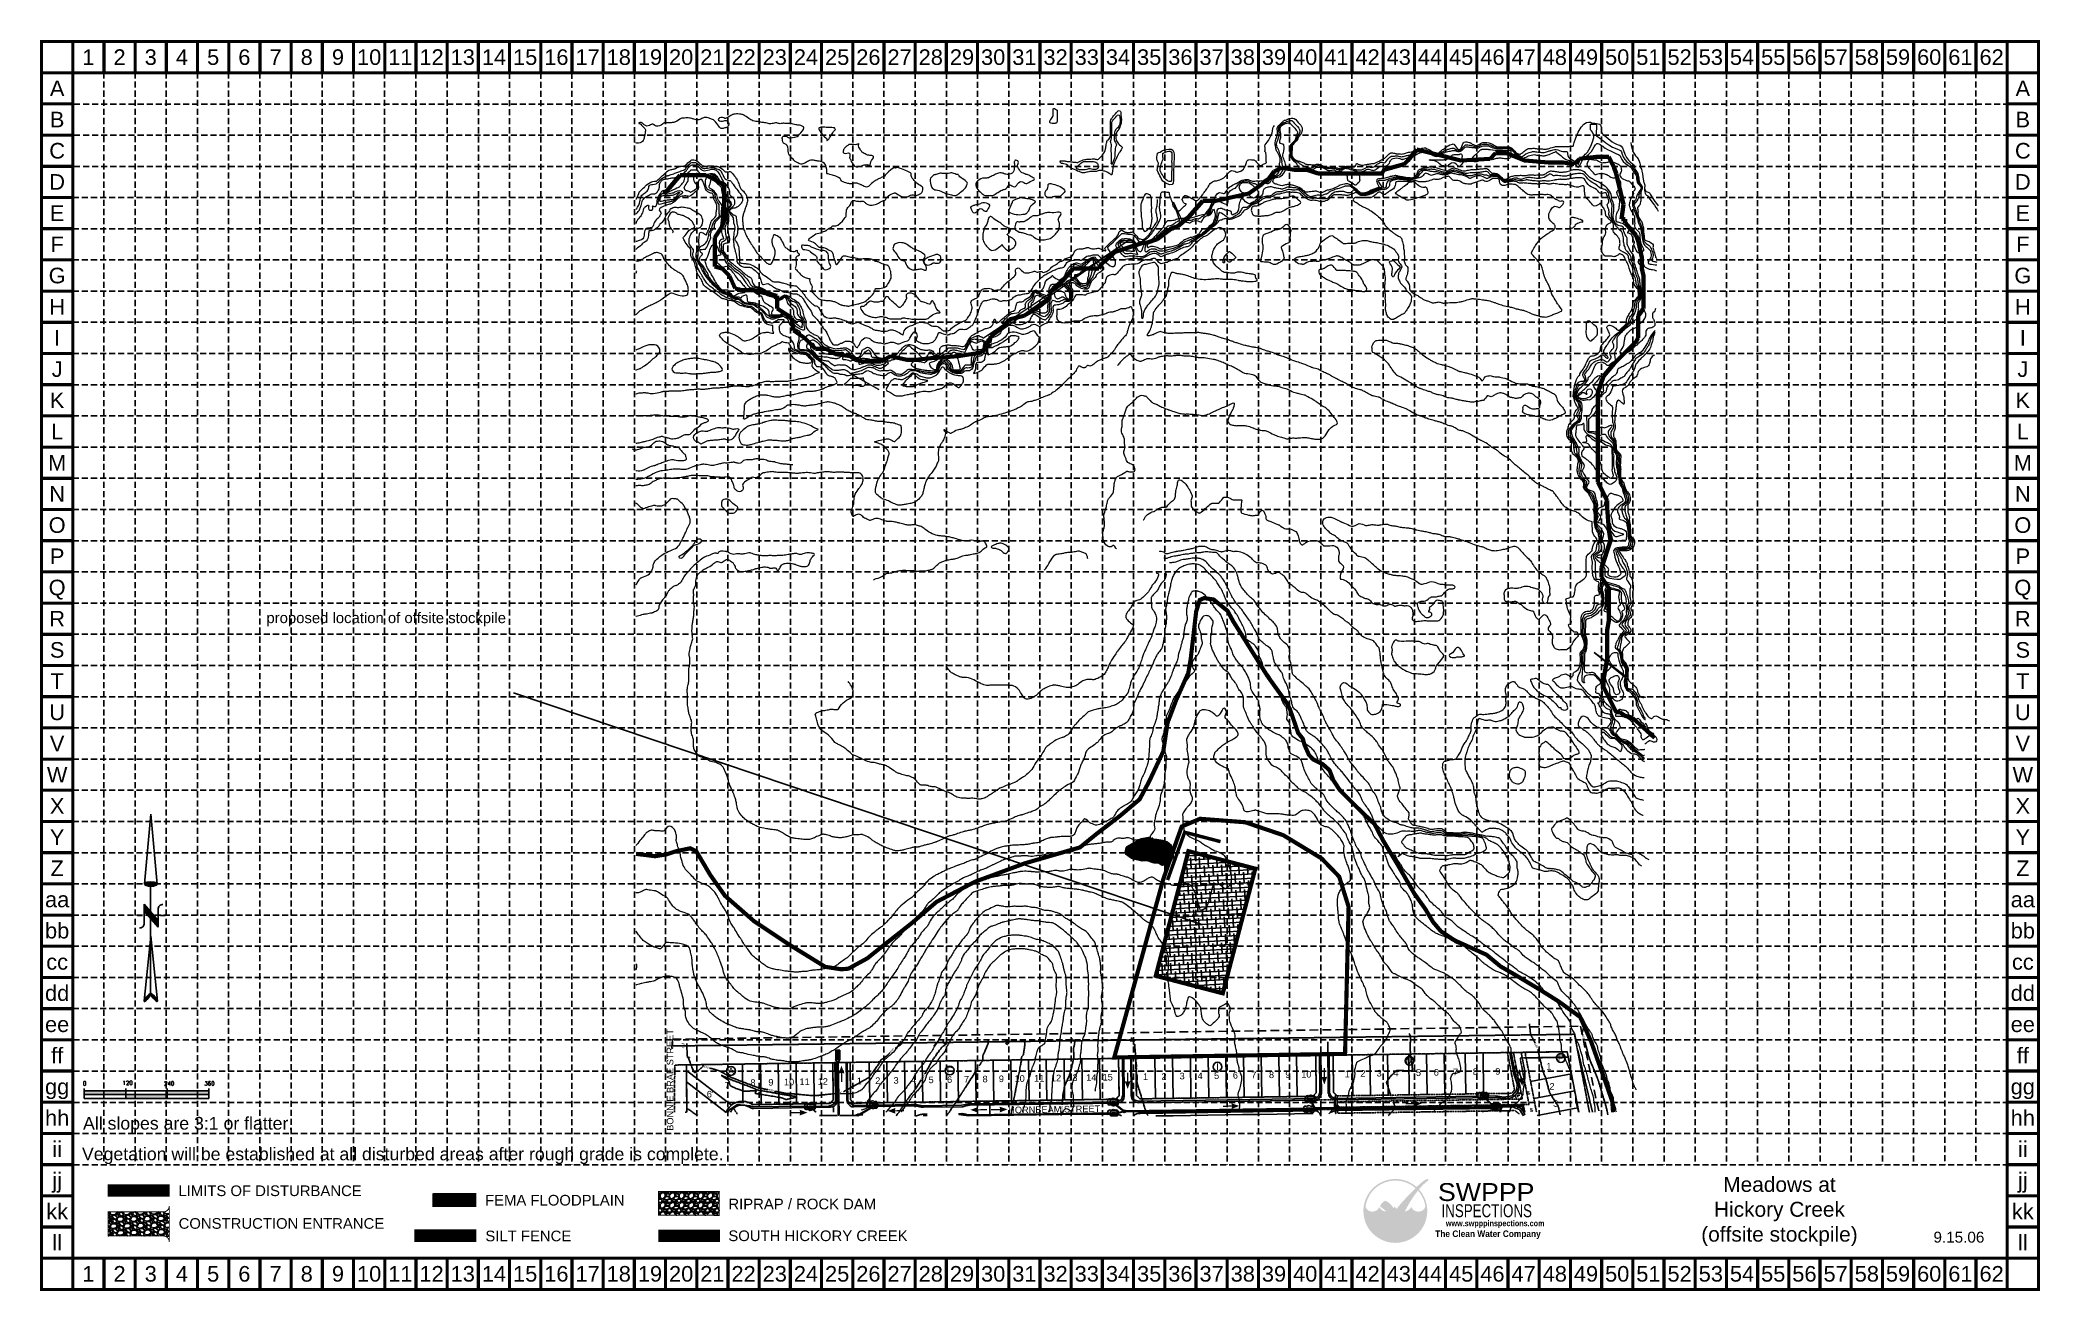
# Model space of a CAD drawing. Header units: inches. Extents: x 45655 to 51424, y 20024 to 23633.
import ezdxf
from ezdxf.enums import TextEntityAlignment as Align

# ---------------------------------------------------------------- set-up
doc = ezdxf.new("R2010")
doc.units = ezdxf.units.IN
doc.header["$MEASUREMENT"] = 0
for name, pattern in [('2148-1-1 BASE$0$DASHED2', [0.375, 0.25, -0.125]), ('2148-1-1 BASE$0$HIDDEN2', [0.1875, 0.125, -0.0625]), ('2148-1-1 FINAL PLAT$0$HIDDEN2', [0.1875, 0.125, -0.0625]), ('2148-1-1 FINAL PLAT$0$PHANTOM2', [1.25, 0.625, -0.125, 0.125, -0.125, 0.125, -0.125]), ('2148-1-1 FINAL PLAT$0$ROW05', [0.875, 0.625, -0.05, 0.05, -0.05, 0.05, -0.05]), ('2148-2-1 BASE$0$PHANTOM2', [1.25, 0.625, -0.125, 0.125, -0.125, 0.125, -0.125]), ('ACAD_ISO02W100', [15, 12, -3]), ('DASHED', [0.75, 0.5, -0.25]), ('DASHED2', [0.375, 0.25, -0.125]), ('HIDDEN', [0.375, 0.25, -0.125]), ('PHANTOM2', [1.25, 0.625, -0.125, 0.125, -0.125, 0.125, -0.125])]:
    doc.linetypes.add(name, pattern=pattern)
for name, color, linetype, lineweight in [('100-Yr Floodplain', 5, 'DASHED2', 60), ('CREEK', 5, 'Continuous', 211), ('CTR', 43, 'Continuous', 9), ('P-PLAN-LOT LINE-PH2', 7, 'Continuous', 0)]:
    doc.layers.add(name, color=color, linetype=linetype, lineweight=lineweight)
for name, color, linetype in [('2148-1-1 BASE$0$P-GRD-HI OR LOW POINT', 7, '2148-1-1 BASE$0$HIDDEN2'), ('2148-1-1 BASE$0$P-PAV-BOC', 4, 'Continuous'), ('2148-1-1 BASE$0$P-SANI-EASEMENT', 1, '2148-1-1 BASE$0$DASHED2'), ('2148-1-1 BASE$0$P-STORM-HEADWALL', 7, 'Continuous'), ('2148-1-1 BASE$0$P-STORM-INLET', 7, 'Continuous'), ('2148-1-1 BASE$0$P-STORM-PIPE', 1, 'Continuous'), ('2148-1-1 BASE$0$P-WATER-STUBOUT', 2, 'Continuous'), ('2148-1-1 BASE$0$XREF', 7, 'Continuous'), ('2148-1-1 Boundary Verification$0$BOUNDARY_TG', 3, 'Continuous'), ('2148-1-1 Boundary Verification$0$X-BNDRY', 5, 'PHANTOM2'), ('2148-1-1 Boundary Verification$0$X-BNDRY-PHASE 1', 3, 'Continuous'), ('2148-1-1 Boundary Verification$0$X-BNDRY-PHASE 2', 4, 'Continuous'), ('2148-1-1 FINAL PLAT$0$BPOLY', 20, 'Continuous'), ('2148-1-1 FINAL PLAT$0$P-ESMT-SAN. SEW. SEP. INSTRUMENT', 1, '2148-1-1 FINAL PLAT$0$HIDDEN2'), ('2148-1-1 FINAL PLAT$0$P-LOT-TEXT-PH1', 7, 'Continuous'), ('2148-1-1 FINAL PLAT$0$P-PLAN-BLOCK NO', 252, 'Continuous'), ('2148-1-1 FINAL PLAT$0$P-PLAN-BLOCK NO-PHASE 2', 252, 'Continuous'), ('2148-1-1 FINAL PLAT$0$P-PLAN-LOT LINE PH1', 1, 'Continuous'), ('2148-1-1 FINAL PLAT$0$P-PLAN-LOT LINE-PH2', 1, 'Continuous'), ('2148-1-1 FINAL PLAT$0$P-PLAN-LOT NO-PH1', 1, 'Continuous'), ('2148-1-1 FINAL PLAT$0$P-PLAN-LOT NO-PH2', 1, 'Continuous'), ('2148-1-1 FINAL PLAT$0$P-PLAN-PHASE LINE', 252, 'Continuous'), ('2148-1-1 FINAL PLAT$0$P-PLAN-ROW-PH1', 7, '2148-1-1 FINAL PLAT$0$ROW05'), ('2148-1-1 FINAL PLAT$0$P-PLAN-ROW-PH2', 7, '2148-1-1 FINAL PLAT$0$ROW05'), ('2148-1-1 FINAL PLAT$0$P-PLAN-STREET NAMES', 6, 'Continuous'), ('2148-1-1 FINAL PLAT$0$P-PLAT-LOT ASTERISKS', 7, 'Continuous'), ('2148-1-1 FINAL PLAT$0$X-ADJ', 4, '2148-1-1 FINAL PLAT$0$PHANTOM2'), ('2148-1-1 TOPOGRAPHIC SURVEY$0$X-CONT-MJR', 14, 'Continuous'), ('2148-2-1 BASE$0$P-PAV-BFR-BOC-PHS 2', 4, 'Continuous'), ('2148-2-1 BASE$0$P-PAV-BOC-PHS 2', 4, 'Continuous'), ('2148-2-1 BASE$0$P-STORM-INLET-PHS 2', 7, 'Continuous'), ('2148-2-1 BASE$0$P-STORM-PIPE-PHS 2', 1, 'Continuous'), ('BASE', 7, 'Continuous'), ('EROSION BLANKET', 84, 'Continuous'), ('FLOOD PLANE', 120, 'Continuous'), ('GRID', 254, 'HIDDEN'), ('INLET PROTECTION', 5, 'Continuous'), ('LEGEND', 7, 'Continuous'), ('LIMITS OF DISTURBANCE', 1, 'DASHED'), ('LOGO', 7, 'Continuous'), ('NARROW', 7, 'Continuous'), ('P-ERO-INLET PROTECTION', 5, 'Continuous'), ('P-ERO-SILT FENCE-GRADING', 6, 'DASHED2'), ('P-ERO-SILT FENCE-PAVING', 6, 'Continuous'), ('P-FLOW ARROWS', 7, 'Continuous'), ('PHASE LINE', 7, 'Continuous'), ('SILT FENCE', 200, 'Continuous'), ('STOCKPILE', 32, 'Continuous')]:
    doc.layers.add(name, color=color, linetype=linetype)
for name, color, linetype, plot in [('2148-1-1 BASE$0$P-PAV-HIGH POINT', 3, '2148-1-1 BASE$0$DASHED2', False), ('2148-1-1 BASE$0$P-PAV-LOW POINT', 2, '2148-1-1 BASE$0$DASHED2', False), ('2148-2-1 BASE$0$P-PAV-PHS 2 START PVMT', 7, '2148-2-1 BASE$0$PHANTOM2', False)]:
    doc.layers.add(name, color=color, linetype=linetype, plot=plot)
doc.styles.add('L120', font='simplex.shx', dxfattribs={"height": 4.8})
doc.styles.add("L200'", font='ARIAL.TTF', dxfattribs={"height": 0.001969})
doc.styles.add('LOGO', font='', dxfattribs={"height": 25})
doc.styles.add('LOGO1', font='Rockeb.TTF', dxfattribs={"height": 25})
doc.styles.get("Standard").update_dxf_attribs({"font": 'ARIAL.TTF'})
doc.styles.get('LOGO').set_extended_font_data('Rockwell', bold=True)

msp = doc.modelspace()

# ---------------------------------------------------------------- texts
at = {"color": 7, "style": 'L120'}
for s, height, p in [('0', 11.5, (45778.7, 20617.1)), ('120', 11.52, (45892.5, 20618.9)), ('240', 11.52, (46012.6, 20617.1)), ('360', 11.52, (46128.7, 20617.1))]:
    msp.add_text(s, height=height, dxfattribs=at).set_placement(p)
at = {"insert": (50672.2, 20353.1), "char_height": 43.06, "width": 459.821, "attachment_point": 2}
msp.add_mtext('Meadows at Hickory Creek (offsite stockpile)', dxfattribs=at)
at = {"layer": '2148-1-1 FINAL PLAT$0$P-PLAN-BLOCK NO', "color": 7}
for s, p in [('A', (47648, 20658.9)), ('F', (48278.7, 20659.9)), ('I', (49051.2, 20671.1))]:
    msp.add_text(s, height=19, dxfattribs=at).set_placement(p, align=Align.MIDDLE)
at = {"layer": '2148-1-1 FINAL PLAT$0$P-PLAN-BLOCK NO-PHASE 2', "color": 7}
for s, p in [('M', (49605.2, 20688.2)), ('P', (50041.8, 20696.4))]:
    msp.add_text(s, height=19, dxfattribs=at).set_placement(p, align=Align.MIDDLE)
at = {"layer": '2148-1-1 FINAL PLAT$0$P-PLAN-LOT NO-PH1', "color": 7}
for s, p in [('3', (48949.2, 20644)), ('4', (49001.3, 20644.7)), ('5', (49048.7, 20645.5)), ('6', (49102.8, 20646.3)), ('7', (49155.9, 20647)), ('8', (49207.1, 20647.8)), ('9', (49254.3, 20648.5)), ('10', (49307.5, 20649.3)), ('6', (47585.4, 20591.9)), ('7', (47637.1, 20617.9)), ('8', (47711.2, 20625.3)), ('9', (47763, 20626.1)), ('10', (47815.5, 20627)), ('11', (47860.2, 20627.7)), ('12', (47912.6, 20628.5)), ('1', (48018.2, 20630.1)), ('2', (48071.3, 20630.9)), ('3', (48124.1, 20631.7)), ('4', (48174.4, 20632.4)), ('5', (48225.2, 20633.2)), ('6', (48278.5, 20634)), ('7', (48327.3, 20634.7)), ('8', (48380.9, 20635.5)), ('9', (48427.8, 20636.2)), ('10', (48480.5, 20637)), ('11', (48536.9, 20637.8)), ('12', (48585.7, 20638.6)), ('13', (48632.7, 20639.3)), ('14', (48687.2, 20640.1)), ('15', (48734.5, 20640.8)), ('1', (48843.6, 20642.4)), ('2', (48897, 20643.2))]:
    msp.add_text(s, height=19, dxfattribs=at).set_placement(p, align=Align.MIDDLE_CENTER)
at = {"layer": '2148-1-1 FINAL PLAT$0$P-PLAN-LOT NO-PH2', "color": 7}
for s, p in [('1', (49425.4, 20650.2)), ('2', (49470.7, 20651.7)), ('3', (49517.7, 20652.4)), ('4', (49565.9, 20653.2)), ('5', (49631, 20654.1)), ('6', (49682.3, 20654.9)), ('7', (49737.7, 20655.7)), ('8', (49795.1, 20656.6)), ('9', (49859.9, 20657.5)), ('1', (50007.1, 20672.3)), ('2', (50016.3, 20614.5)), ('3', (50026.5, 20565))]:
    msp.add_text(s, height=19, dxfattribs=at).set_placement(p, align=Align.MIDDLE_CENTER)
at = {"layer": '2148-1-1 FINAL PLAT$0$P-PLAN-STREET NAMES', "color": 7}
for s, rotation, p in [('BONNIE BRAE STREET', 90.05708, (47481.9, 20486.3)), ('HORNBEAM STREET', 0.85333, (48447.7, 20536.5))]:
    msp.add_text(s, height=19, rotation=rotation, dxfattribs=at).set_placement(p)
at = {"layer": '2148-1-1 FINAL PLAT$0$P-PLAT-LOT ASTERISKS', "color": 7}
msp.add_text('*', height=10, dxfattribs=at).set_placement((47590.9, 20590.1))
at = {"layer": '2148-1-1 TOPOGRAPHIC SURVEY$0$X-CONT-MJR', "color": 7}
for s, rotation, p in [('590', 75.98885, (47512.2, 20723.3, 590)), ('590', 45.22276, (48109.7, 20710.9, 590)), ('580', 294.76044, (49965.4, 20736.4, 580)), ('575', 285.81417, (50103.4, 20758.9, 575)), ('590', 344.15597, (47568.7, 20669, 590)), ('600', 57.6396, (48357.4, 20657.9, 600)), ('590', 274.1483, (48814.7, 20668, 590)), ('590', 348.49287, (47756, 20601.2, 590)), ('590', 6.48856, (47955.3, 20591.5, 590)), ('595', 58.45128, (48199.8, 20633, 595)), ('600', 79.46552, (48463.5, 20558.4, 600)), ('595', 85.16339, (48604.4, 20543.2, 595)), ('585', 289.89626, (49549.2, 20585.3, 585))]:
    msp.add_text(s, height=6, rotation=rotation, dxfattribs=at).set_placement(p)
at = {"layer": 'BASE'}
for s, p in [('1', (45794.2, 23583.6)), ('2', (45884.2, 23583.6)), ('3', (45974.2, 23583.6)), ('4', (46064.2, 23583.6)), ('5', (46154.2, 23583.6)), ('6', (46244.2, 23583.6)), ('7', (46334.2, 23583.6)), ('8', (46424.2, 23583.6)), ('9', (46514.2, 23583.6)), ('10', (46604.2, 23583.6)), ('11', (46694.2, 23583.6)), ('12', (46784.2, 23583.6)), ('13', (46874.2, 23583.6)), ('14', (46964.2, 23583.6)), ('15', (47054.2, 23583.6)), ('16', (47144.2, 23583.6)), ('17', (47234.2, 23583.6)), ('18', (47324.2, 23583.6)), ('19', (47414.2, 23583.6)), ('20', (47504.2, 23583.6)), ('21', (47594.2, 23583.6)), ('22', (47684.2, 23583.6)), ('23', (47774.2, 23583.6)), ('24', (47864.2, 23583.6)), ('25', (47954.2, 23583.6)), ('26', (48044.2, 23583.6)), ('27', (48134.2, 23583.6)), ('28', (48224.2, 23583.6)), ('29', (48314.2, 23583.6)), ('30', (48404.2, 23583.6)), ('31', (48494.2, 23583.6)), ('32', (48584.2, 23583.6)), ('33', (48674.2, 23583.6)), ('34', (48764.2, 23583.6)), ('35', (48854.2, 23583.6)), ('36', (48944.2, 23583.6)), ('37', (49034.2, 23583.6)), ('38', (49124.2, 23583.6)), ('39', (49214.2, 23583.6)), ('40', (49304.2, 23583.6)), ('41', (49394.2, 23583.6)), ('42', (49484.2, 23583.6)), ('43', (49574.2, 23583.6)), ('44', (49664.2, 23583.6)), ('45', (49754.2, 23583.6)), ('46', (49844.2, 23583.6)), ('47', (49934.2, 23583.6)), ('48', (50024.2, 23583.6)), ('49', (50114.2, 23583.6)), ('50', (50204.2, 23583.6)), ('51', (50294.2, 23583.6)), ('52', (50384.2, 23583.6)), ('53', (50474.2, 23583.6)), ('54', (50564.2, 23583.6)), ('55', (50654.2, 23583.6)), ('56', (50744.2, 23583.6)), ('57', (50834.2, 23583.6)), ('58', (50924.2, 23583.6)), ('59', (51014.2, 23583.6)), ('60', (51104.2, 23583.6)), ('61', (51194.2, 23583.6)), ('62', (51284.2, 23583.6)), ('A', (45704.2, 23493.6)), ('A', (51374.2, 23493.6)), ('B', (45704.2, 23403.6)), ('B', (51374.2, 23403.6)), ('C', (45704.2, 23313.6)), ('C', (51374.2, 23313.6)), ('D', (45704.2, 23223.6)), ('D', (51374.2, 23223.6)), ('E', (45704.2, 23133.6)), ('E', (51374.2, 23133.6)), ('F', (45704.2, 23043.6)), ('F', (51374.2, 23043.6)), ('G', (45704.2, 22953.6)), ('G', (51374.2, 22953.6)), ('H', (45704.2, 22863.6)), ('H', (51374.2, 22863.6)), ('I', (45704.2, 22773.6)), ('I', (51374.2, 22773.6)), ('J', (45704.2, 22683.6)), ('J', (51374.2, 22683.6)), ('K', (45704.2, 22593.6)), ('K', (51374.2, 22593.6)), ('L', (45704.2, 22503.6)), ('L', (51374.2, 22503.6)), ('M', (45704.2, 22413.6)), ('M', (51374.2, 22413.6)), ('N', (45704.2, 22323.6)), ('N', (51374.2, 22323.6)), ('O', (45704.2, 22233.6)), ('O', (51374.2, 22233.6)), ('P', (45704.2, 22143.6)), ('P', (51374.2, 22143.6)), ('Q', (45704.2, 22053.6)), ('Q', (51374.2, 22053.6)), ('R', (45704.2, 21963.6)), ('R', (51374.2, 21963.6)), ('S', (45704.2, 21873.6)), ('S', (51374.2, 21873.6)), ('T', (45704.2, 21783.6)), ('T', (51374.2, 21783.6)), ('U', (45704.2, 21693.6)), ('U', (51374.2, 21693.6)), ('V', (45704.2, 21603.6)), ('V', (51374.2, 21603.6)), ('W', (45704.2, 21513.6)), ('W', (51374.2, 21513.6)), ('X', (45704.2, 21423.6)), ('X', (51374.2, 21423.6)), ('Y', (45704.2, 21333.6)), ('Y', (51374.2, 21333.6)), ('Z', (45704.2, 21243.6)), ('Z', (51374.2, 21243.6)), ('aa', (45704.2, 21153.6)), ('aa', (51374.2, 21153.6)), ('bb', (45704.2, 21063.6)), ('bb', (51374.2, 21063.6)), ('cc', (45704.2, 20973.6)), ('cc', (51374.2, 20973.6)), ('dd', (45704.2, 20883.6)), ('dd', (51374.2, 20883.6)), ('ee', (45704.2, 20793.6)), ('ee', (51374.2, 20793.6)), ('ff', (45704.2, 20703.6)), ('ff', (51374.2, 20703.6)), ('gg', (45704.2, 20613.6)), ('gg', (51374.2, 20613.6)), ('hh', (45704.2, 20523.6)), ('hh', (51374.2, 20523.6)), ('ii', (45704.2, 20433.6)), ('ii', (51374.2, 20433.6)), ('jj', (45704.2, 20343.6)), ('jj', (51374.2, 20343.6)), ('kk', (45704.2, 20253.6)), ('kk', (51374.2, 20253.6)), ('ll', (45704.2, 20163.6)), ('ll', (51374.2, 20163.6)), ('1', (45794.2, 20073.6)), ('2', (45884.2, 20073.6)), ('3', (45974.2, 20073.6)), ('4', (46064.2, 20073.6)), ('5', (46154.2, 20073.6)), ('6', (46244.2, 20073.6)), ('7', (46334.2, 20073.6)), ('8', (46424.2, 20073.6)), ('9', (46514.2, 20073.6)), ('10', (46604.2, 20073.6)), ('11', (46694.2, 20073.6)), ('12', (46784.2, 20073.6)), ('13', (46874.2, 20073.6)), ('14', (46964.2, 20073.6)), ('15', (47054.2, 20073.6)), ('16', (47144.2, 20073.6)), ('17', (47234.2, 20073.6)), ('18', (47324.2, 20073.6)), ('19', (47414.2, 20073.6)), ('20', (47504.2, 20073.6)), ('21', (47594.2, 20073.6)), ('22', (47684.2, 20073.6)), ('23', (47774.2, 20073.6)), ('24', (47864.2, 20073.6)), ('25', (47954.2, 20073.6)), ('26', (48044.2, 20073.6)), ('27', (48134.2, 20073.6)), ('28', (48224.2, 20073.6)), ('29', (48314.2, 20073.6)), ('30', (48404.2, 20073.6)), ('31', (48494.2, 20073.6)), ('32', (48584.2, 20073.6)), ('33', (48674.2, 20073.6)), ('34', (48764.2, 20073.6)), ('35', (48854.2, 20073.6)), ('36', (48944.2, 20073.6)), ('37', (49034.2, 20073.6)), ('38', (49124.2, 20073.6)), ('39', (49214.2, 20073.6)), ('40', (49304.2, 20073.6)), ('41', (49394.2, 20073.6)), ('42', (49484.2, 20073.6)), ('43', (49574.2, 20073.6)), ('44', (49664.2, 20073.6)), ('45', (49754.2, 20073.6)), ('46', (49844.2, 20073.6)), ('47', (49934.2, 20073.6)), ('48', (50024.2, 20073.6)), ('49', (50114.2, 20073.6)), ('50', (50204.2, 20073.6)), ('51', (50294.2, 20073.6)), ('52', (50384.2, 20073.6)), ('53', (50474.2, 20073.6)), ('54', (50564.2, 20073.6)), ('55', (50654.2, 20073.6)), ('56', (50744.2, 20073.6)), ('57', (50834.2, 20073.6)), ('58', (50924.2, 20073.6)), ('59', (51014.2, 20073.6)), ('60', (51104.2, 20073.6)), ('61', (51194.2, 20073.6)), ('62', (51284.2, 20073.6))]:
    msp.add_text(s, height=45, dxfattribs=at).set_placement(p, align=Align.MIDDLE_CENTER)
at = {"layer": 'BASE', "color": 7, "style": "L200'"}
for s, p in [('All slopes are 3:1 or flatter.', (45778.9, 20489.7)), ('Vegetation will be established at all disturbed areas after rough grade is complete.', (45775.8, 20401.2))]:
    msp.add_text(s, height=36.499, dxfattribs=at).set_placement(p)
at = {"layer": 'BASE'}
msp.add_text('9.15.06', height=31.5, dxfattribs=at).set_placement((51189.8, 20163.6), align=Align.CENTER)
at = {"layer": 'LEGEND', "style": "L200'"}
for s, height, p in [('proposed location of offsite stockpile', 30.689, (46307.9, 21950.8)), ('LIMITS OF DISTURBANCE', 30.689, (46054, 20297.9)), ('FEMA FLOODPLAIN', 30.689, (46938.5, 20270.6)), ('RIPRAP / ROCK DAM', 30.689, (47640.4, 20259.7)), ('CONSTRUCTION ENTRANCE', 30.689, (46054.6, 20203.6)), ('SILT FENCE', 30.69, (46939.4, 20167.5)), ('SOUTH HICKORY CREEK', 30.689, (47640.3, 20168))]:
    msp.add_text(s, height=height, dxfattribs=at).set_placement(p)

# ---------------------------------------------------------------- blocks, each defined once
blk = doc.blocks.new('A$C2CE27EB8')
at = {"layer": 'LOGO'}
h = blk.add_hatch(color=170, dxfattribs=at)
h.paths.add_polyline_path([(95.2, 59.8), (94.1, 61), (93.2, 62), (92.5, 62.9), (91.7, 64.1), (90.9, 65.6), (90.2, 66.9), (89.7, 67.9), (89.2, 68.9), (88.7, 70), (88.3, 71), (87.6, 72.6), (86.9, 74.4), (86.3, 75.8), (86, 76.7), (85.7, 77.6), (85.3, 78.5), (85, 79.4), (84.6, 80.3), (84.3, 81.3), (83.9, 82.3), (83.4, 83.3), (83, 84.3), (82.5, 85.3), (82, 86.4), (81.5, 87.4), (80.9, 88.5), (80.3, 89.5), (79.7, 90.5), (79.1, 91.6), (78.5, 92.6), (77.8, 93.5), (77.2, 94.5), (76.6, 95.4), (75.9, 96.2), (75.3, 97.1), (74.7, 97.8), (74, 98.6), (73.4, 99.3), (72.8, 100), (72.2, 100.6), (70.5, 100.6), (68.5, 100.8), (66.9, 101.1), (65.8, 101.3), (64.7, 101.6), (63.6, 102), (62.1, 102.6), (60.1, 103.7), (58.3, 104.9), (56.6, 106.2), (55.2, 107.6), (54, 109), (52.9, 110.3), (52.1, 111.5), (51.4, 112.5), (51, 112.9), (50.7, 113.4), (50.4, 113.7), (50.2, 114), (50, 114.2), (49.8, 114.4), (49.7, 114.4), (49.5, 114.4), (49.4, 114.3), (49.3, 114.2), (49.2, 114), (49.1, 113.7), (49, 113.4), (48.8, 112.6), (48.4, 111.4), (47.8, 110.2), (47.3, 109.2), (46.6, 108.1), (45.7, 107.1), (44.8, 106.1), (43.7, 105.1), (42.5, 104.1), (41.2, 103.3), (39.8, 102.5), (38.4, 101.8), (36.9, 101.2), (35.3, 100.8), (33.7, 100.4), (31.8, 100.1), (29.8, 100), (27.8, 99.9), (25.7, 99.9), (23.8, 100.1), (22, 100.4), (20.3, 100.8), (18.7, 101.4), (17.1, 102.1), (15.5, 103.1), (13.9, 104.2), (12.3, 105.4), (11.2, 106.5), (10.5, 107.3), (9.8, 108.2), (9.1, 109.1), (8.4, 110.2), (7.8, 111.4), (7.1, 112.8), (6.5, 114.4), (5.9, 116.3, -0.595729), (166.6, 175.1), (167.9, 176.4), (169, 177.5), (170, 178.6, 37.93689), (177.7, 171), (177.3, 170.5), (176.4, 169.4), (175.5, 168.3), (174.6, 167.2, -0.146449), (198.4, 116.7), (198, 115.7), (197.6, 114.8), (197.3, 114), (197, 113.2), (196.5, 111.9), (196, 110.7), (195.4, 109.5), (194.7, 108.5), (193.9, 107.5), (193.1, 106.6), (192.2, 105.7), (191.2, 104.9), (190.1, 104.1), (189, 103.3), (187.8, 102.7), (186.6, 102.1), (185.4, 101.5), (184.1, 101.1), (182.7, 100.7), (181.4, 100.4), (179.9, 100.1), (178.5, 99.9), (177, 99.8), (175.5, 99.8), (174, 99.8), (172.5, 99.9), (170.8, 100.2), (169.2, 100.5), (167.5, 100.9), (165.9, 101.5), (164.4, 102.2), (162.9, 103), (161.5, 103.9), (160.2, 105), (158.9, 106.2), (157.7, 107.4), (156.5, 108.8), (155.6, 110.1), (154.8, 111.2), (154.3, 112.1), (154, 112.6), (153.7, 113.1), (153.5, 113.5), (153.3, 113.8), (153.1, 114), (152.9, 114.1), (152.8, 114.1), (152.6, 114.1), (152.4, 114), (152.2, 113.8), (152.1, 113.6), (151.9, 113.3), (151.7, 113), (151.5, 112.7), (151.1, 111.9), (150.4, 110.8), (149.5, 109.6), (148.5, 108.5), (147.6, 107.6), (146.7, 106.7), (145.6, 105.9), (144.4, 105), (143.2, 104.2), (141.8, 103.4), (140.2, 102.5), (138.5, 101.7), (136.9, 101.2), (135.6, 100.9), (134.2, 100.6), (132.6, 100.3), (132.3, 99.4), (131.9, 98.4), (131.4, 97.3), (130.9, 96), (130.4, 94.6), (129.8, 93.1), (129.2, 91.6), (128.6, 89.9), (128, 88.2), (127.3, 86.5), (126.7, 84.8), (126.1, 83.1), (125.4, 81.4), (124.8, 79.7), (124.2, 78.1), (123.7, 76.6), (123.1, 75.1), (122.6, 73.7), (122.2, 72.5), (121.7, 71.3), (121.3, 70.3), (120.8, 68.8), (120, 67.2), (119.3, 65.7), (118.5, 64.4), (117.6, 63.3), (116.7, 62.2), (115.8, 61.2), (114.8, 60.3), (113.9, 59.5), (112.9, 58.7), (111.8, 58.1), (110.8, 57.5), (109.7, 57), (108.4, 56.5), (106.8, 56.1), (105.4, 55.9), (104.1, 55.9), (102.8, 56.1), (101.5, 56.4), (100, 56.9), (98.8, 57.4), (97.5, 58.1), (96.3, 58.8)])
h.paths.add_polyline_path([(103.2, 111.3), (101.2, 114.7), (100, 117.1), (99.4, 115.4), (97.5, 112.3), (96, 110.6), (96.2, 110.3), (96.5, 109.8), (96.7, 109.3), (97, 108.9), (97.3, 108.5), (97.5, 108.2), (97.7, 107.9), (97.9, 107.6), (98.2, 107.4), (98.4, 107.2), (98.6, 107.1), (98.8, 106.9), (99, 106.8), (99.2, 106.6), (99.4, 106.5), (99.6, 106.4), (99.8, 106.3), (100, 106.3), (100.2, 106.2), (100.5, 106.1), (100.7, 106.1), (100.9, 106), (101.1, 106), (101.3, 106), (101.5, 106), (101.8, 106), (102, 106), (102.2, 106), (102.4, 106), (102.6, 106), (102.8, 106.1), (102.9, 106.1), (103.1, 106.2), (103.3, 106.2), (103.5, 106.3), (103.7, 106.4), (103.9, 106.5), (104.1, 106.6), (104.2, 106.7), (104.4, 106.9), (104.6, 107), (104.8, 107.2), (105, 107.3), (105.2, 107.5), (105.4, 107.7), (105.6, 107.9), (105.9, 108.1), (106, 108.3), (104.6, 109.5)], flags=17)
blk.add_hatch(color=240, dxfattribs=at).paths.add_polyline_path([(187.7, 194.5), (189.8, 196.1), (191.5, 197.4), (193, 198.5), (194.3, 199.4), (195.4, 200.1), (196.2, 200.7), (197, 201.1), (197.6, 201.5), (198.2, 201.8), (198.7, 202.1), (199.2, 202.3), (199.7, 202.5), (200.1, 202.7), (200.4, 202.9), (200.8, 203), (201.1, 203.2), (201.5, 203.3), (201.8, 203.4), (202.1, 203.6), (202.5, 203.7), (202.8, 203.8), (203.1, 203.9), (203.4, 204.1), (203.7, 204.2), (203.9, 204.2), (204.2, 204.3), (204.4, 204.4), (204.7, 204.4), (204.9, 204.5), (205.1, 204.5), (205.3, 204.6), (205.5, 204.6), (205.7, 204.6), (205.9, 204.6), (206, 204.7), (206.2, 204.7), (206.4, 204.7), (206.6, 204.7), (206.7, 204.6), (206.9, 204.6), (207, 204.6), (207.1, 204.6), (207.2, 204.5), (207.4, 204.5), (207.5, 204.5), (207.6, 204.4), (207.6, 204.4), (207.7, 204.3), (207.8, 204.3), (207.9, 204.2), (207.9, 204.1), (208, 204.1), (208, 204), (208, 203.9), (208.1, 203.8), (208.1, 203.7), (208.1, 203.5), (208.1, 203.4), (208.1, 203.3), (208.1, 203.1), (208.1, 203), (208.1, 202.9), (208.1, 202.7), (208.1, 202.6), (208, 202.4), (208, 202.3), (207.9, 202.1), (207.8, 202), (207.7, 201.8), (207.6, 201.6), (207.5, 201.4), (207.4, 201.2), (207.2, 201), (207.1, 200.8), (206.9, 200.5), (206.7, 200.2), (206.5, 200), (206.3, 199.7), (206.1, 199.4), (205.8, 199.1), (205.5, 198.8), (205.2, 198.4), (204.9, 198.1), (204.5, 197.7), (204, 197.2), (203.4, 196.7), (202.8, 196.2), (202.1, 195.5), (201.2, 194.8), (200.3, 194), (199.3, 193.2), (198.3, 192.3), (197.2, 191.3), (196.1, 190.4), (195, 189.4), (194, 188.5), (192.9, 187.5), (192, 186.6), (191, 185.7), (190.1, 184.7), (189.1, 183.8), (188.2, 182.9), (187.3, 181.9), (186.4, 181), (185.5, 180), (184.6, 179), (183.7, 177.9), (182.7, 176.9), (181.8, 175.8), (180.9, 174.7), (180, 173.7), (179, 172.6), (178.2, 171.6), (177.3, 170.5), (176.4, 169.4), (175.5, 168.3), (174.6, 167.2), (173.7, 166), (172.7, 164.8), (171.7, 163.5), (170.6, 162.1), (169.6, 160.7), (168.5, 159.2), (167.3, 157.7), (166.2, 156.1), (165.1, 154.6), (164, 153), (162.9, 151.5), (161.8, 150), (160.8, 148.5), (159.7, 147), (158.7, 145.5), (157.7, 144), (156.7, 142.5), (155.7, 140.9), (154.7, 139.4), (153.6, 137.8), (152.6, 136.1), (151.5, 134.5), (150.5, 132.8), (149.5, 131.2), (148.5, 129.6), (147.5, 128), (146.6, 126.4), (145.7, 125), (144.9, 123.5), (144.1, 122.2), (143.4, 120.8), (142.6, 119.5), (141.9, 118.1), (141.1, 116.8), (140.4, 115.4), (139.6, 114), (138.9, 112.6), (138.1, 111.2), (137.4, 109.9), (136.7, 108.5), (136, 107.3), (135.4, 106.1), (134.9, 105.1), (134.4, 104.2), (134, 103.4), (133.6, 102.6), (133.3, 101.9), (133, 101.1), (132.6, 100.3), (132.3, 99.4), (131.9, 98.4), (131.4, 97.3), (130.9, 96), (130.4, 94.6), (129.8, 93.1), (129.2, 91.6), (128.6, 89.9), (128, 88.2), (127.3, 86.5), (126.7, 84.8), (126.1, 83.1), (125.4, 81.4), (124.8, 79.7), (124.2, 78.1), (123.7, 76.6), (123.1, 75.1), (122.6, 73.7), (122.2, 72.5), (121.7, 71.3), (121.3, 70.3), (121, 69.3), (120.6, 68.4), (120.2, 67.6), (119.9, 66.8), (119.5, 66.1), (119.1, 65.4), (118.7, 64.8), (118.3, 64.1), (117.8, 63.5), (117.4, 63), (116.9, 62.4), (116.5, 61.9), (116, 61.4), (115.5, 61), (115.1, 60.5), (114.6, 60.1), (114.1, 59.7), (113.6, 59.3), (113.1, 58.9), (112.6, 58.6), (112.1, 58.2), (111.6, 57.9), (111, 57.7), (110.5, 57.4), (110, 57.1), (109.4, 56.9), (108.9, 56.7), (108.3, 56.6), (107.8, 56.4), (107.3, 56.3), (106.8, 56.1), (106.3, 56), (105.9, 56), (105.4, 55.9), (104.9, 55.9), (104.5, 55.9), (104.1, 55.9), (103.6, 56), (103.2, 56), (102.7, 56.1), (102.3, 56.2), (101.9, 56.3), (101.4, 56.5), (101, 56.6), (100.6, 56.7), (100.1, 56.9), (99.7, 57.1), (99.3, 57.2), (98.8, 57.4), (98.4, 57.6), (98, 57.8), (97.5, 58.1), (97.1, 58.3), (96.7, 58.6), (96.3, 58.9), (95.9, 59.2), (95.6, 59.5), (95.2, 59.9), (94.8, 60.2), (94.5, 60.6), (94.1, 61), (93.8, 61.4), (93.4, 61.8), (93, 62.2), (92.7, 62.7), (92.3, 63.2), (91.9, 63.8), (91.5, 64.5), (91.1, 65.2), (90.6, 66), (90.2, 66.9), (89.7, 67.9), (89.2, 68.9), (88.7, 70), (88.3, 71), (87.8, 72), (87.4, 73), (87, 74), (86.7, 74.9), (86.3, 75.8), (86, 76.7), (85.7, 77.6), (85.3, 78.5), (85, 79.4), (84.6, 80.3), (84.3, 81.3), (83.9, 82.3), (83.4, 83.3), (83, 84.3), (82.5, 85.3), (82, 86.4), (81.5, 87.4), (80.9, 88.5), (80.3, 89.5), (79.7, 90.5), (79.1, 91.6), (78.5, 92.6), (77.8, 93.5), (77.2, 94.5), (76.6, 95.4), (75.9, 96.2), (75.3, 97.1), (74.7, 97.8), (74, 98.6), (73.4, 99.3), (72.8, 100), (72.1, 100.7), (71.4, 101.3), (70.7, 102), (69.9, 102.7), (69.1, 103.4), (68.3, 104.1), (67.5, 104.8), (66.6, 105.5), (65.8, 106.2), (64.9, 106.9), (64, 107.6), (63.2, 108.3), (62.3, 108.9), (61.5, 109.6), (60.7, 110.2), (59.9, 110.8), (59.2, 111.4), (58.5, 111.9), (57.9, 112.4), (57.3, 112.8), (56.8, 113.2), (56.4, 113.6), (56, 113.9), (55.6, 114.2), (55.3, 114.5), (55, 114.7), (54.8, 115), (54.6, 115.2), (54.4, 115.4), (54.2, 115.7), (54, 115.9), (53.9, 116.1), (53.8, 116.4), (53.7, 116.6), (53.6, 116.9), (53.5, 117.1), (53.5, 117.4), (53.4, 117.7), (53.4, 118), (53.4, 118.3), (53.4, 118.5), (53.4, 118.8), (53.5, 119.1), (53.5, 119.4), (53.6, 119.6), (53.7, 119.9), (53.8, 120.2), (53.9, 120.5), (54.1, 120.8), (54.3, 121.1), (54.5, 121.5), (54.7, 121.8), (55, 122.2), (55.3, 122.7), (55.6, 123.1), (56, 123.6), (56.4, 124), (56.8, 124.5), (57.3, 125.1), (57.7, 125.6), (58.2, 126.1), (58.8, 126.7), (59.3, 127.3), (59.9, 127.8), (60.4, 128.4), (61, 128.9), (61.6, 129.4), (62.2, 130), (62.8, 130.5), (63.3, 130.9), (63.9, 131.4), (64.4, 131.8), (64.9, 132.2), (65.4, 132.6), (65.9, 132.9), (66.3, 133.2), (66.6, 133.4), (67, 133.6), (67.3, 133.8), (67.6, 134), (67.8, 134.1), (68.1, 134.2), (68.3, 134.3), (68.6, 134.4), (68.8, 134.4), (69.1, 134.5), (69.3, 134.5), (69.5, 134.5), (69.8, 134.5), (70, 134.5), (70.2, 134.5), (70.5, 134.5), (70.7, 134.4), (70.9, 134.3), (71.1, 134.2), (71.4, 134.2), (71.6, 134), (71.9, 133.9), (72.1, 133.8), (72.4, 133.7), (72.7, 133.5), (73, 133.4), (73.3, 133.2), (73.6, 133), (74, 132.8), (74.4, 132.5), (74.9, 132.2), (75.4, 131.8), (76, 131.4), (76.6, 131), (77.2, 130.6), (77.9, 130.1), (78.6, 129.6), (79.3, 129.1), (80, 128.5), (80.8, 128), (81.5, 127.4), (82.2, 126.9), (82.9, 126.3), (83.7, 125.7), (84.4, 125.2), (85.1, 124.6), (85.7, 123.9), (86.4, 123.3), (87, 122.7), (87.6, 122), (88.2, 121.4), (88.8, 120.7), (89.4, 120), (90, 119.3), (90.6, 118.6), (91.1, 117.8), (91.7, 117.1), (92.2, 116.3), (92.8, 115.6), (93.3, 114.8), (93.8, 114.1), (94.3, 113.4), (94.7, 112.7), (95.1, 112), (95.5, 111.4), (95.8, 110.8), (96.2, 110.3), (96.5, 109.8), (96.7, 109.3), (97, 108.9), (97.3, 108.5), (97.5, 108.2), (97.7, 107.9), (97.9, 107.6), (98.2, 107.4), (98.4, 107.2), (98.6, 107.1), (98.8, 106.9), (99, 106.8), (99.2, 106.6), (99.4, 106.5), (99.6, 106.4), (99.8, 106.3), (100, 106.3), (100.2, 106.2), (100.5, 106.1), (100.7, 106.1), (100.9, 106), (101.1, 106), (101.3, 106), (101.5, 106), (101.8, 106), (102, 106), (102.2, 106), (102.4, 106), (102.6, 106), (102.8, 106.1), (102.9, 106.1), (103.1, 106.2), (103.3, 106.2), (103.5, 106.3), (103.7, 106.4), (103.9, 106.5), (104.1, 106.6), (104.2, 106.7), (104.4, 106.9), (104.6, 107), (104.8, 107.2), (105, 107.3), (105.2, 107.5), (105.4, 107.7), (105.6, 107.9), (105.9, 108.1), (106.1, 108.4), (106.3, 108.6), (106.5, 108.9), (106.8, 109.2), (107, 109.6), (107.3, 109.9), (107.6, 110.3), (107.9, 110.8), (108.2, 111.2), (108.5, 111.7), (108.9, 112.2), (109.3, 112.7), (109.7, 113.3), (110.2, 113.9), (110.6, 114.5), (111.1, 115.1), (111.6, 115.8), (112.2, 116.5), (112.8, 117.2), (113.4, 117.9), (114, 118.7), (114.7, 119.5), (115.4, 120.3), (116.1, 121.2), (116.8, 122.1), (117.6, 123), (118.4, 123.9), (119.2, 124.9), (120.1, 125.9), (121, 126.9), (121.9, 128), (122.9, 129.1), (123.9, 130.2), (124.9, 131.3), (125.9, 132.4), (126.9, 133.4), (127.9, 134.5), (128.9, 135.6), (129.8, 136.6), (130.7, 137.6), (131.6, 138.6), (132.4, 139.5), (133.3, 140.5), (134.1, 141.5), (135, 142.4), (135.8, 143.4), (136.7, 144.4), (137.6, 145.4), (138.6, 146.4), (139.5, 147.5), (140.5, 148.5), (141.5, 149.6), (142.6, 150.7), (143.6, 151.9), (144.8, 153), (145.9, 154.2), (147.1, 155.4), (148.3, 156.6), (149.4, 157.8), (150.6, 158.9), (151.8, 160.1), (152.9, 161.2), (154, 162.3), (155, 163.3), (156.1, 164.3), (157.1, 165.3), (158.1, 166.3), (159, 167.3), (160, 168.3), (161, 169.3), (161.9, 170.3), (162.9, 171.3), (163.9, 172.3), (164.9, 173.3), (165.9, 174.4), (166.9, 175.4), (167.9, 176.4), (169, 177.5), (170, 178.5), (171.1, 179.6), (172.2, 180.7), (173.2, 181.7), (174.3, 182.8), (175.4, 183.8), (176.5, 184.8), (177.5, 185.8), (178.6, 186.8), (179.7, 187.7), (180.8, 188.7), (181.9, 189.7), (183.2, 190.8), (184.5, 192), (186, 193.2)])
for s, height, style, width, p in [('SWPPP', 57.61, 'LOGO1', 1.115, (238.8, 133.7)), ('INSPECTIONS', 41.638, 'LOGO1', 0.77, (250.3, 81.7)), ('www.swpppinspections.com', 18.669, 'LOGO', 0.9, (264.2, 52.7))]:
    blk.add_text(s, height=height, dxfattribs=dict(at, style=style, width=width)).set_placement(p)
at = {"layer": 'LOGO', "color": 170, "style": 'LOGO', "width": 0.95}
blk.add_text('The Clean Water Company', height=21.078, dxfattribs=at).set_placement((230, 17.9))
blk = doc.blocks.new('North Arrow')
at = {"layer": 'NARROW'}
for p, q in [((0, 0), (22.36, 2)), ((0, 0), (22.33, -2.02)), ((28.77, -2.09), (34.02, 2.32)), ((36.18, 2.33), (30.46, 2.33)), ((36.16, 2.32), (31.04, -2.09)), ((32.43, 3.06), (32.43, 4.63)), ((39.1, 0.01), (59.96, 2.11)), ((31.2, -0.05), (21.66, -0.05)), ((21.66, -0.05), (21.66, -0.05)), ((28.77, -2.09), (34.95, -2.09)), ((32.43, -4.26), (32.43, -2.8)), ((57.45, -0.05), (33.41, -0.05)), ((59.83, -2.14), (39.04, -0.01)), ((57.69, -0.03), (57.77, -0.01)), ((57.77, -0.05), (57.69, -0.03))]:
    blk.add_line(p, q, dxfattribs=at)
blk.add_lwpolyline([(22.36, -2.03), (22.59, -1.93, 0.091577), (22.87, -1.44, 0.048306), (23.03, -0.75), (23.07, -0.01), (23.01, 0.82, 0.048306), (22.87, 1.42, 0.091577), (22.59, 1.91), (22.36, 2.01), (22.14, 1.91, 0.091577), (21.86, 1.42, 0.048306), (21.72, 0.82), (21.66, -0.01), (21.72, -0.83, 0.048306), (21.86, -1.44, 0.091577), (22.14, -1.93)], format="xyb", close=True, dxfattribs=at)
for points in [[(57.46, -0.03), (57.44, 0.08, -0.066818), (57.67, 0.47, -0.03073), (58.01, 0.84), (58.52, 1.29), (59.07, 1.7, -0.03073), (59.5, 1.95, -0.066818), (59.93, 2.1), (60.04, 2.06)], [(60.04, 2.06), (60.05, 1.95, -0.066818), (59.82, 1.56, -0.03073), (59.43, 1.14), (58.97, 0.74), (58.42, 0.33, -0.03073), (57.99, 0.08, -0.036692), (57.76, -0.02)], [(57.46, -0.04), (57.44, -0.15, 0.066818), (57.67, -0.54, 0.03073), (58.01, -0.9), (58.52, -1.36), (59.07, -1.77, 0.03073), (59.5, -2.02, 0.066818), (59.93, -2.17), (60.04, -2.13)], [(60.04, -2.13), (60.05, -2.01, 0.066818), (59.82, -1.63, 0.03073), (59.43, -1.2), (58.97, -0.8), (58.42, -0.4, 0.03073), (57.99, -0.15, 0.036692), (57.76, -0.05)]]:
    blk.add_lwpolyline(points, format="xyb", dxfattribs=at)
for centre, start, end in [((30.46, 3.86), 178.8769, 270), ((34.95, -3.62), 358.8769, 90)]:
    blk.add_arc(centre, 1.53, start, end, dxfattribs=at)
for points in [[(23.03, -0.76), (21.67, -0.05), (23.07, -0.05), (21.72, 0.82)], [(23.07, -0.05), (21.72, 0.82), (23.02, 0.75), (21.85, 1.42)], [(23.02, 0.75), (21.85, 1.42), (22.87, 1.44), (22.14, 1.91)], [(22.87, 1.44), (22.14, 1.91), (22.59, 1.91), (22.36, 2)], [(31.05, -2.09), (36.15, 2.36), (28.75, -2.06), (34.01, 2.36)], [(57.44, 0.08), (57.7, -0.01), (57.5, 0.21), (57.77, -0.01)], [(57.45, -0.04), (57.69, -0.02), (57.44, 0.08), (57.7, -0.01)], [(57.5, 0.21), (57.77, -0.01), (57.6, 0.39), (57.94, 0.06)], [(57.6, 0.39), (57.94, 0.06), (57.68, 0.5), (58.07, 0.13)], [(57.68, 0.5), (58.07, 0.13), (57.84, 0.66), (58.29, 0.26)], [(57.84, 0.66), (58.29, 0.26), (58.03, 0.86), (58.52, 0.41)], [(58.03, 0.86), (58.52, 0.41), (58.26, 1.07), (58.73, 0.57)], [(58.26, 1.07), (58.73, 0.57), (58.52, 1.3), (59.05, 0.81)], [(58.52, 1.3), (59.05, 0.81), (58.7, 1.42), (59.26, 0.99)], [(59.26, 1), (58.69, 1.42), (59.45, 1.15), (59, 1.65)], [(59.45, 1.15), (59, 1.65), (59.62, 1.34), (59.28, 1.82)], [(59.62, 1.34), (59.28, 1.82), (59.81, 1.55), (59.49, 1.95)], [(59.81, 1.55), (59.49, 1.95), (59.93, 1.73), (59.69, 2.04)], [(59.93, 1.73), (59.69, 2.04), (60.05, 1.94), (59.93, 2.1)], [(60.05, 1.94), (59.93, 2.1), (60.04, 2.06)], [(22.87, -1.44), (21.72, -0.87), (23.03, -0.76), (21.67, -0.05)], [(22.58, -1.93), (21.86, -1.45), (22.87, -1.44), (21.72, -0.87)], [(22.36, -2.01), (22.14, -1.93), (22.58, -1.93), (21.86, -1.45)], [(57.44, -0.14), (57.69, -0.02), (57.45, -0.04), (57.69, -0.02)], [(57.46, -0.19), (57.7, -0.03), (57.44, -0.14), (57.69, -0.02)], [(57.53, -0.33), (57.76, -0.05), (57.46, -0.19), (57.7, -0.03)], [(57.63, -0.48), (57.9, -0.1), (57.53, -0.33), (57.76, -0.05)], [(57.78, -0.66), (58.09, -0.2), (57.63, -0.48), (57.9, -0.1)], [(57.97, -0.87), (58.34, -0.35), (57.78, -0.66), (58.09, -0.2)], [(58.24, -1.11), (58.61, -0.54), (57.97, -0.87), (58.34, -0.35)], [(58.61, -1.43), (58.93, -0.77), (58.24, -1.11), (58.61, -0.54)], [(58.91, -1.64), (59.2, -1), (58.61, -1.43), (58.93, -0.77)], [(59.12, -1.79), (59.57, -1.36), (58.92, -1.65), (59.2, -1.01)], [(59.35, -1.93), (59.81, -1.62), (59.12, -1.79), (59.57, -1.36)], [(59.54, -1.32), (59.41, -1.18), (59.21, -1.01)], [(59.58, -2.05), (59.93, -1.79), (59.35, -1.93), (59.81, -1.62)], [(59.78, -2.13), (60.05, -2.01), (59.58, -2.05), (59.93, -1.79)], [(59.92, -2.17), (60.04, -2.13), (59.78, -2.13), (60.05, -2.01)]]:
    blk.add_solid(points, dxfattribs=at)
blk = doc.blocks.new('A$C28FF5051')
at = {"layer": 'STOCKPILE', "lineweight": 60, "ltscale": 30}
for p, q in [((7.6, 338.7), (185.6, 430)), ((185.6, 430), (355.3, 99.3)), ((177.4, 7.9), (7.6, 338.7)), ((355.3, 99.3), (177.4, 7.9))]:
    blk.add_line(p, q, dxfattribs=at)
at = {"layer": 'STOCKPILE', "ltscale": 30}
for p, q in [((32.1, 291), (155.7, 414.7)), ((38.1, 279.4), (186.6, 427.9)), ((44.1, 267.7), (192.6, 416.2)), ((50.1, 256), (198.6, 404.6)), ((162.7, 386.3), (141.6, 407.4)), ((153.9, 412.8), (153.3, 413.4)), ((180.4, 404), (165, 419.4)), ((199.8, 402.3), (184.8, 417.3)), ((14.1, 326.1), (46.8, 358.8)), ((20.1, 314.4), (83.1, 377.4)), ((39, 333.3), (24.8, 347.5)), ((26.1, 302.7), (119.4, 396)), ((65.5, 324.5), (43.4, 346.6)), ((56.6, 351), (48.1, 359.5)), ((56.1, 244.3), (204.6, 392.9)), ((83.2, 342.1), (61.1, 364.2)), ((62, 232.6), (210.6, 381.2)), ((68, 221), (216.6, 369.5)), ((74.3, 368.7), (71.5, 371.5)), ((74, 209.3), (222.6, 357.8)), ((80, 197.6), (228.6, 346.1)), ((100.8, 359.8), (83.2, 377.5)), ((109.7, 333.3), (87.6, 355.4)), ((127.4, 351), (105.3, 373.1)), ((118.5, 377.5), (106.6, 389.5)), ((136.2, 324.5), (114.1, 346.6)), ((145, 368.7), (122.9, 390.8)), ((136.2, 395.2), (129.9, 401.4)), ((153.9, 342.1), (131.8, 364.2)), ((171.5, 359.8), (149.5, 381.9)), ((180.4, 333.3), (158.3, 355.4)), ((189.2, 377.5), (167.1, 399.6)), ((198.1, 351), (176, 373.1)), ((206.9, 324.5), (184.8, 346.6)), ((215.7, 368.7), (193.6, 390.8)), ((224.6, 342.1), (202.5, 364.2)), ((8.1, 337.8), (10.5, 340.1)), ((21.3, 315.6), (17.5, 319.4)), ((47.8, 306.8), (25.7, 328.9)), ((56.6, 280.3), (34.5, 302.4)), ((74.3, 297.9), (52.2, 320)), ((83.2, 271.4), (61.1, 293.5)), ((92, 315.6), (69.9, 337.7)), ((100.8, 289.1), (78.7, 311.2)), ((86, 185.9), (234.6, 334.5)), ((92, 174.2), (240.6, 322.8)), ((118.5, 306.8), (96.4, 328.9)), ((98, 162.5), (246.6, 311.1)), ((104, 150.9), (252.6, 299.4)), ((127.4, 280.3), (105.3, 302.4)), ((145, 297.9), (122.9, 320)), ((153.9, 271.4), (131.8, 293.5)), ((162.7, 315.6), (140.6, 337.7)), ((171.5, 289.1), (149.5, 311.2)), ((189.2, 306.8), (167.1, 328.9)), ((198.1, 280.3), (176, 302.4)), ((215.7, 297.9), (193.6, 320)), ((224.6, 271.4), (202.5, 293.5)), ((233.4, 315.6), (211.3, 337.7)), ((242.3, 289.1), (220.2, 311.2)), ((255.7, 293.4), (246.7, 302.4)), ((65.5, 253.8), (43.4, 275.8)), ((74.3, 227.2), (54.8, 246.8)), ((92, 244.9), (69.9, 267)), ((100.8, 218.4), (78.7, 240.5)), ((109.7, 262.6), (87.6, 284.7)), ((118.5, 236.1), (96.4, 258.2)), ((127.4, 209.6), (105.3, 231.7)), ((110, 139.2), (258.6, 287.7)), ((136.2, 253.8), (114.1, 275.8)), ((116, 127.5), (264.6, 276.1)), ((122, 115.8), (270.6, 264.4)), ((145, 227.2), (122.9, 249.3)), ((128, 104.1), (276.6, 252.7)), ((134, 92.4), (282.5, 241)), ((162.7, 244.9), (140.6, 267)), ((171.5, 218.4), (149.5, 240.5)), ((180.4, 262.6), (158.3, 284.7)), ((189.2, 236.1), (167.1, 258.2)), ((198.1, 209.6), (176, 231.7)), ((206.9, 253.8), (184.8, 275.8)), ((215.7, 227.2), (193.6, 249.3)), ((233.4, 244.9), (211.3, 267)), ((242.3, 218.4), (220.2, 240.5)), ((251.1, 262.6), (229, 284.7)), ((259.9, 236.1), (237.8, 258.2)), ((268.8, 209.6), (246.7, 231.7)), ((274.3, 257), (255.5, 275.8)), ((286.5, 227.2), (264.4, 249.3)), ((83.2, 200.7), (73.4, 210.4)), ((109.7, 191.9), (87.6, 214)), ((118.5, 165.4), (96.4, 187.5)), ((136.2, 183), (114.1, 205.1)), ((145, 156.5), (122.9, 178.6)), ((153.9, 200.7), (131.8, 222.8)), ((140, 80.8), (288.5, 229.3)), ((162.7, 174.2), (140.6, 196.3)), ((146, 69.1), (294.5, 217.6)), ((152, 57.4), (300.5, 206)), ((158, 45.7), (306.5, 194.3)), ((180.4, 191.9), (158.3, 214)), ((164, 34), (312.5, 182.6)), ((189.2, 165.4), (167.1, 187.5)), ((206.9, 183), (184.8, 205.1)), ((215.7, 156.5), (193.6, 178.6)), ((224.6, 200.7), (202.5, 222.8)), ((233.4, 174.2), (211.3, 196.3)), ((251.1, 191.9), (229, 214)), ((259.9, 165.4), (237.8, 187.5)), ((277.6, 183), (255.5, 205.1)), ((286.5, 156.5), (264.4, 178.6)), ((295.3, 200.7), (273.2, 222.8)), ((304.1, 174.2), (282, 196.3)), ((311.6, 184.4), (308.6, 187.5)), ((127.4, 138.8), (105.3, 160.9)), ((136.2, 112.3), (114.1, 134.4)), ((153.9, 130), (131.8, 152.1)), ((162.7, 103.5), (140.6, 125.6)), ((171.5, 147.7), (149.5, 169.8)), ((180.4, 121.2), (158.3, 143.3)), ((189.2, 94.7), (167.1, 116.7)), ((170, 22.4), (318.5, 170.9)), ((198.1, 138.8), (176, 160.9)), ((176, 10.7), (324.5, 159.2)), ((206.9, 112.3), (184.8, 134.4)), ((224.6, 130), (202.5, 152.1)), ((205.2, 22.2), (330.5, 147.5)), ((233.4, 103.5), (211.3, 125.6)), ((242.3, 147.7), (220.2, 169.8)), ((251.1, 121.2), (229, 143.3)), ((259.9, 94.7), (237.8, 116.7)), ((241.5, 40.9), (336.5, 135.9)), ((268.8, 138.8), (246.7, 160.9)), ((277.6, 112.3), (255.5, 134.4)), ((295.3, 130), (273.2, 152.1)), ((277.8, 59.5), (342.5, 124.2)), ((304.1, 103.5), (282, 125.6)), ((313, 147.7), (290.9, 169.8)), ((321.8, 121.2), (299.7, 143.3)), ((330.6, 94.7), (308.6, 116.7)), ((330.2, 148.1), (317.4, 160.9)), ((348.3, 112.3), (326.2, 134.4)), ((145, 85.8), (129.3, 101.5)), ((153.9, 59.3), (148, 65.2)), ((171.5, 77), (149.5, 99.1)), ((180.4, 50.5), (158.3, 72.6)), ((198.1, 68.1), (176, 90.2)), ((206.9, 41.6), (184.8, 63.7)), ((215.7, 85.8), (193.6, 107.9)), ((224.6, 59.3), (202.5, 81.4)), ((242.3, 77), (220.2, 99.1)), ((251.1, 50.5), (229, 72.6)), ((268.8, 68.1), (246.7, 90.2)), ((265.9, 53.4), (255.5, 63.7)), ((286.5, 85.8), (264.4, 107.9)), ((289.2, 65.4), (273.2, 81.4)), ((312.6, 77.3), (290.9, 99.1)), ((300.9, 71.4), (299.7, 72.6)), ((314.1, 78.1), (348.5, 112.5)), ((324.3, 83.3), (317.4, 90.2)), ((347.6, 95.3), (335.1, 107.9)), ((350.4, 96.8), (354.5, 100.8)), ((189.2, 23.9), (167.1, 46)), ((184.1, 11.4), (176, 19.5)), ((207.5, 23.4), (193.6, 37.2)), ((230.8, 35.4), (211.3, 54.9)), ((242.5, 41.4), (237.8, 46))]:
    blk.add_line(p, q, dxfattribs=at)
at = {"layer": 'STOCKPILE', "const_width": 12}
blk.add_lwpolyline([(8.1, 339.1), (185.6, 430), (355.2, 99.2), (177.3, 8.1)], close=True, dxfattribs=at)

# ---------------------------------------------------------------- hatches: boundary and pattern name
h = msp.add_hatch(color=7)
h.paths.add_polyline_path([(45901.9, 20590.5), (45901.9, 20601.3), (45781.9, 20601.3), (45781.9, 20590.5)])
h.paths.add_polyline_path([(45901.9, 20590.5), (45901.9, 20579.7), (46021.9, 20579.7), (46021.9, 20590.5)])
h.paths.add_polyline_path([(46021.9, 20601.3), (46021.9, 20590.5), (46141.9, 20590.5), (46141.9, 20601.3)])
at = {"layer": 'CREEK'}
h = msp.add_hatch(dxfattribs=at)
h.set_pattern_fill('ANSI31', color=256, scale=30, style=0)
h.paths.add_polyline_path([(48858.5, 21329.1), (48831, 21324.2), (48791.9, 21302.9), (48788.9, 21288), (48806.5, 21275.2), (48833.9, 21269.3), (48849.6, 21270.2), (48868.3, 21263.4), (48881.1, 21263.4), (48891.9, 21256.2), (48909.2, 21257.6), (48912.5, 21269.3), (48915.4, 21293.8), (48915.4, 21306.5), (48904.6, 21316.4), (48892.8, 21320.3), (48875.4, 21322.4), (48865.6, 21322.4)])
at = {"layer": 'LEGEND', "linetype": 'ACAD_ISO02W100'}
h = msp.add_hatch(dxfattribs=at)
h.set_pattern_fill('GRAVEL', color=240, scale=27.42498, style=0)
h.set_pattern_definition([(228.0128, (45488.1427, 18857.895), (-219.3997915, -246.8248568), [3.68965, -365.27572]), (184.9697, (45485.6745, 18855.1525), (329.09978884, 27.4247416), [6.33155, -626.82329]), (132.5104, (45479.3667, 18854.604), (274.2495455, -301.6750179), [4.46446, -441.98186]), (267.2737, (45468.671, 18847.7477), (27.4248708, 548.4996081), [5.76577, -570.81141]), (292.8337, (45468.3967, 18841.9885), (-137.12517166, 329.0996616), [5.6538, -559.72665]), (357.2737, (45470.5907, 18836.7778), (-548.4996081, 27.4248708), [5.76577, -570.81141]), (37.6942, (45476.35, 18836.5035), (-356.52494145, -274.24953686), [7.62494, -754.86843]), (72.2553, (45482.3835, 18841.1658), (191.97515517, 603.34945664), [7.19873, -712.67433]), (121.4296, (45484.5775, 18848.022), (-219.4000658, 356.5246039), [5.7853, -572.74528]), (175.2364, (45481.5607, 18852.9585), (301.674806, -27.4247478), [6.6048, -323.6357]), (222.3974, (45474.9787, 18853.507), (-329.0999616, -301.67456285), [8.54146, -845.6047]), (138.8141, (45495.8217, 18847.4735), (-191.9749408, 164.5498063), [2.9153, -288.6162]), (171.4692, (45493.6277, 18849.3932), (356.52469296, -54.8501769), [5.54635, -549.08954]), (225, (45488.143, 18850.216), (-3e-15, -27.42499), [3.87847, -34.9063]), (203.1986, (45486.223, 18853.507), (137.1248926, 54.8499963), [2.08863, -206.7738]), (291.8014, (45484.303, 18852.684), (-27.424978, 82.274947), [2.95375, -144.7343]), (30.9638, (45485.4, 18849.9417), (82.274886, 54.850028), [4.79742, -155.11632]), (161.5651, (45489.514, 18852.41), (54.849972, -27.424936), [3.469, -83.2564]), (16.3895, (45468.3967, 18852.6842), (274.2498603, 82.2747401), [4.8597, -481.11217]), (70.3462, (45473.059, 18854.0555), (-109.6997897, -301.6748386), [4.07702, -403.62462]), (293.1986, (45489.514, 18857.895), (-54.8499963, 137.1248926), [4.17724, -204.68519]), (343.6105, (45491.1594, 18854.0555), (-274.2498603, 82.2747401), [4.8597, -481.11217]), (339.444, (45468.3967, 18835.6808), (-137.1249506, 54.8498502), [4.68638, -229.63276]), (294.7751, (45472.7847, 18834.0353), (-137.1246858, 301.6748738), [3.92665, -388.7393]), (66.8014, (45489.7882, 18830.47), (54.8499963, 137.1248926), [4.17724, -204.68519]), (17.354, (45491.4337, 18834.3095), (-356.5247954, -109.6997692), [4.59728, -455.12917]), (69.444, (45476.35, 18830.47), (-54.8498502, -137.1249506), [2.3432, -231.97595]), (101.3099, (45488.1427, 18830.47), (-27.424915, 109.699941), [1.3984, -138.4421]), (165.9638, (45487.8684, 18831.841), (82.274955, -27.424927), [5.6538, -107.42228]), (186.009, (45482.3835, 18833.2125), (274.2497932, 27.4249613), [5.23954, -518.71396]), (303.6901, (45485.4, 18847.4735), (-27.425017, 54.849948), [3.95529, -94.92688]), (353.1572, (45487.5942, 18844.1825), (466.2246426, -54.85017934), [6.90545, -683.63792]), (60.9454, (45494.4504, 18843.3597), (-109.6999207, -191.9748705), [2.82357, -279.53388]), (90, (45495.822, 18845.828), (-27.42498, 27.42498), [1.6455, -25.77948]), (120.2564, (45481.835, 18834.0353), (109.6997798, -191.9749274), [3.81, -377.19]), (48.0128, (45479.9152, 18837.3263), (219.3997915, 246.8248568), [7.3793, -361.58607]), (0, (45484.852, 18842.81), (27.42498, 27.42498), [7.1305, -20.29449]), (325.3048, (45491.9822, 18842.8113), (-274.2496426, 191.9750961), [4.33627, -429.29073]), (254.0546, (45495.5474, 18840.343), (-27.424977, -109.6999235), [3.99313, -195.66374]), (207.646, (45494.4504, 18836.5035), (-521.074505, -274.25001153), [6.5015, -643.64986]), (175.4261, (45488.6912, 18833.4868), (-356.5247553, 27.4248374), [6.87816, -680.93686])])
h.paths.add_polyline_path([(47439.5, 20242.9), (47614, 20242.6), (47614, 20311.2), (47439.5, 20310.9)])
at = {"layer": 'LEGEND'}
h = msp.add_hatch(dxfattribs=at)
h.set_pattern_fill('GRAVEL', color=27, scale=27.725211, angle=-43.93426, style=0)
h.set_pattern_definition([(184.078545, (7098.4154, 3411.7182), (-332.85734019, -25.80025035), [3.730039, -369.27453]), (141.0354448, (7094.6948, 3411.453), (258.82772048, -210.874090787), [6.400864, -633.685351]), (88.576145, (7089.7179, 3415.478), (-11.94418598, -411.99180046), [4.513332, -446.820393]), (223.339445, (7077.122, 3417.9889), (404.698913175, 380.08212001), [5.828893, -577.060295]), (248.899445, (7072.8826, 3413.9884), (131.00989217, 335.774596114), [5.715691, -565.85418]), (313.339445, (7070.825, 3408.6559), (-380.08212001, 404.698913175), [5.828893, -577.060295]), (353.7599448, (7074.8254, 3404.4166), (-451.923636931, 50.417471933), [7.708413, -763.132256]), (28.3210448, (7082.4882, 3403.5787), (562.968041691, 304.59370849), [7.277535, -720.476242]), (77.495345, (7088.8946, 3407.0313), (90.348748187, 413.45042889), [5.848633, -579.015338]), (131.302145, (7090.161, 3412.7412), (200.38880873, -231.56896253), [6.677118, -327.178648]), (178.4631448, (7085.75385, 3417.7573), (-451.194387416, 11.214851426), [8.634962, -854.861839]), (94.879845, (7096.696, 3398.745), (-24.34173632, 254.45217846), [2.947218, -291.7758]), (127.534945, (7096.4452, 3401.6815), (221.08365693, -290.00847808), [5.607064, -555.100624]), (181.065745, (7093.03, 3406.128), (-19.236659, -19.965941), [3.920927, -35.288427]), (159.264345, (7093.94, 3409.8703), (138.3029979, -56.25136247), [2.111497, -209.03742]), (247.867145, (7091.965, 3410.618), (37.7440304, 79.1344599), [2.986088, -146.31875]), (347.029545, (7090.84, 3407.852), (98.37111706, -17.77800123), [4.849943, -156.814433]), (117.630845, (7095.566, 3406.763), (20.6952558, -58.4392162), [3.50699, -84.167836]), (332.455245, (7080.385, 3421.7751), (257.3692066, -132.468910576), [4.912907, -486.379085]), (26.411945, (7084.741, 3419.5032), (-291.466863096, -142.67880314), [4.121658, -408.043247]), (249.264345, (7099.4137, 3410.7564), (56.25136247, 138.3029979), [4.222966, -206.92595]), (299.676245, (7097.9185, 3406.807), (-141.949571326, 252.26422651), [4.912907, -486.379085]), (295.509745, (7068.4582, 3409.3962), (-61.35648113, 136.11508769), [4.737684, -232.146633]), (250.840845, (7070.4986, 3405.1204), (111.77372812, 315.80846077), [3.96964, -392.994973]), (22.867145, (7080.3767, 3390.598), (136.11515342, 61.3563364), [4.222966, -206.92595]), (333.419745, (7084.2678, 3392.2391), (-336.503693646, 170.21289471), [4.647605, -460.111638]), (25.509745, (7070.5934, 3400.024), (-136.11508769, -61.35648113), [2.368842, -234.515475]), (57.375645, (7079.1787, 3391.7523), (56.98073774, 99.1003601), [1.413709, -139.957671]), (122.029545, (7079.941, 3392.943), (40.6611992, -77.6758641), [5.715691, -108.598267]), (142.074745, (7076.9095, 3397.7886), (218.89597959, -172.40060058), [5.296902, -524.392513]), (259.755845, (7089.109, 3406.055), (18.5073356, 59.1685385), [3.998585, -95.966078]), (309.2229448, (7088.3977, 3402.12), (300.947414845, -366.955111122), [6.981042, -691.121953]), (17.011145, (7092.812, 3396.712), (-214.52031434, -62.8149382), [2.854477, -282.594041]), (46.065745, (7095.542, 3397.547), (-0.729282, 39.202587), [1.663513, -26.061699]), (76.322145, (7077.0873, 3398.7723), (-54.79297968, -216.70810272), [3.851697, -381.319249]), (4.078545, (7077.998, 3402.5148), (332.85734019, 25.80025035), [7.460078, -365.54449]), (316.065745, (7085.44, 3403.045), (39.202587, 0.729282), [7.208555, -20.516656]), (281.370545, (7090.6304, 3398.0438), (-65.00249645, 332.12812926), [4.383744, -433.99033]), (210.120345, (7091.4947, 3393.746), (-96.91254523, -60.62709006), [4.036846, -197.805742]), (163.7117448, (7088.0029, 3391.7204), (-571.719346545, 165.836820152), [6.572677, -650.696127]), (131.4918448, (7081.6941, 3393.5638), (-240.32060712, 270.042325575), [6.953455, -688.391325])])
edge = h.paths.add_edge_path()
edge.add_line((46027.8, 20165.6), (46027.8, 20269.6))
edge.add_arc((46010.5, 20269.6), 17.3, -89.96094, 0, ccw=False)
edge.add_line((46010.5, 20252.3), (45851.7, 20252.3))
edge.add_line((45851.7, 20252.3), (45851.7, 20182.9))
edge.add_line((45851.7, 20182.9), (46010.5, 20183))
edge.add_arc((46010.5, 20165.6), 17.3, 0, 90.03906, ccw=False)
at = {"layer": 'P-FLOW ARROWS'}
for points in [[(47965.1, 20626.7), (47964.8, 20652.9), (47958.4, 20651.3), (47966.5, 20674.2), (47975.1, 20651.5), (47968.6, 20652.9), (47968.9, 20626.7)], [(48793.6, 20654.3), (48793.9, 20628.1), (48800.3, 20629.7), (48792.2, 20606.8), (48783.6, 20629.5), (48790.1, 20628), (48789.8, 20654.3)], [(49360.9, 20667.2), (49361.1, 20640.9), (49367.6, 20642.5), (49359.4, 20619.6), (49350.9, 20642.3), (49357.3, 20640.9), (49357.1, 20667.1)], [(49923.6, 20662.7), (49928.7, 20636.9), (49934.7, 20639.7), (49930.9, 20615.7), (49918.3, 20636.4), (49924.9, 20636.2), (49919.9, 20661.9)], [(47821, 20540.4), (47847.3, 20540.6), (47845.7, 20547), (47868.5, 20538.8), (47845.8, 20530.3), (47847.3, 20536.8), (47821.1, 20536.7)], [(48147.1, 20542.1), (48120.9, 20541.9), (48122.4, 20535.5), (48099.6, 20543.7), (48122.3, 20552.2), (48120.8, 20545.7), (48147.1, 20545.9)], [(48385.9, 20544.9), (48359.7, 20544.8), (48361.2, 20538.3), (48338.4, 20546.6), (48361.2, 20555), (48359.7, 20548.6), (48385.9, 20548.7)], [(48397.9, 20548.9), (48424.1, 20549.4), (48422.5, 20555.9), (48445.4, 20548), (48422.8, 20539.1), (48424.2, 20545.6), (48398, 20545.1)], [(49066.7, 20558.9), (49092.9, 20559.4), (49091.2, 20565.8), (49114.2, 20557.9), (49091.6, 20549.1), (49093, 20555.6), (49066.7, 20555.1)], [(49593.6, 20566.3), (49619.8, 20566.8), (49618.2, 20573.2), (49641.1, 20565.3), (49618.5, 20556.5), (49619.9, 20563), (49593.7, 20562.5)]]:
    msp.add_hatch(color=7, dxfattribs=at).paths.add_polyline_path(points)

# ---------------------------------------------------------------- linework, layer by layer
at = {"color": 7}
for p, q in [((45781.9, 20601.3), (45781.9, 20608.5)), ((45781.9, 20601.3), (45901.9, 20601.3)), ((45781.9, 20601.3), (45781.9, 20579.7)), ((45901.9, 20601.3), (45901.9, 20608.5)), ((45901.9, 20601.3), (46141.9, 20601.3)), ((45901.9, 20601.3), (45901.9, 20579.7)), ((46021.9, 20601.3), (46021.9, 20608.5)), ((46021.9, 20601.3), (46021.9, 20579.7)), ((46141.9, 20601.3), (46141.9, 20608.5)), ((46141.9, 20601.3), (46141.9, 20579.7)), ((45781.9, 20590.5), (46141.9, 20590.5)), ((45781.9, 20579.7), (45901.9, 20579.7)), ((45901.9, 20579.7), (46141.9, 20579.7)), ((48780.8, 20544), (48780.8, 20540.5)), ((48784.3, 20544), (48780.8, 20544)), ((48780.8, 20540.5), (48784.3, 20540.5)), ((48784.3, 20540.5), (48784.3, 20544)), ((49329.8, 20552.2), (49329.8, 20548.6)), ((49333.3, 20552.2), (49329.8, 20552.2)), ((49329.8, 20548.6), (49333.3, 20548.6)), ((49333.3, 20548.6), (49333.3, 20552.2)), ((49933.2, 20561.1), (49929.7, 20561.1)), ((49929.7, 20561.1), (49929.7, 20557.5)), ((49929.7, 20557.5), (49933.3, 20557.6)), ((49933.3, 20557.6), (49933.2, 20561.1)), ((47663.7, 20536.1), (47666.9, 20536.1)), ((47960.1, 20531.7), (47956.6, 20531.7)), ((48012.5, 20532.6), (48012.5, 20529)), ((48016.1, 20532.6), (48012.5, 20532.6)), ((48012.5, 20529), (48016.1, 20529)), ((48016.1, 20529), (48016.1, 20532.6))]:
    msp.add_line(p, q, dxfattribs=at)
for centre in [(48782.5, 20542.2), (49331.5, 20550.4), (49931.5, 20559.3)]:
    msp.add_circle(centre, 3.5, dxfattribs=at)
for points in [[(48780.8, 20544), (48784.3, 20544), (48780.8, 20540.5), (48784.3, 20540.5)], [(49329.8, 20552.2), (49333.3, 20552.2), (49329.8, 20548.6), (49333.3, 20548.6)], [(49933.3, 20557.6), (49929.7, 20557.5), (49933.2, 20561.1), (49929.7, 20561.1)], [(48012.5, 20532.6), (48016.1, 20532.6), (48012.5, 20529), (48016.1, 20529)]]:
    msp.add_solid(points, dxfattribs=at)
at = {"layer": '100-Yr Floodplain', "color": 4, "flags": 128}
for points, const_width in [([(50192.2, 20539.8), (50189.9, 20570.7), (50172.6, 20620.5), (50129.1, 20743), (50097.3, 20814.5), (50035.7, 20859.1), (49982, 20892.9), (49912.5, 20934.6), (49867.7, 20960.4), (49827, 20994.2), (49736.6, 21034.9), (49695.8, 21061.7), (49673, 21088.5), (49650.7, 21126.1), (49618.9, 21170.8), (49570.2, 21255.2), (49529.5, 21322.7), (49504.6, 21370.4), (49452, 21421), (49404.3, 21468.7), (49385.4, 21497.5), (49374.5, 21526.3), (49355.6, 21543.2), (49326.8, 21558), (49314.8, 21571), (49302.5, 21598.7), (49297.3, 21617.2), (49283.9, 21633.9), (49260.2, 21702.4), (49252.5, 21718.4), (49195.3, 21798.2), (49166.5, 21844.3), (49126.1, 21909), (49096.7, 21955.7), (49080, 21986.4), (49039.6, 22019.1), (49012.5, 22022.9), (49000.2, 22017.6), (48989.7, 21984.3), (48980.9, 21907.1), (48973.9, 21847.5), (48966.9, 21807.1), (48931.8, 21728.2), (48907.2, 21663.3), (48894.9, 21580.9), (48854.6, 21495), (48826.5, 21442.3), (48770.3, 21395), (48701.9, 21342.4), (48654.5, 21303.8), (48496.5, 21258.2), (48351.7, 21204.7), (48241.1, 21146.8), (48167.4, 21083.7), (48076.1, 21011.8), (48041, 20983.7), (47986.6, 20953.9), (47965.6, 20952.2), (47919.9, 20959.2), (47814.6, 21024.1), (47714.6, 21090.7), (47630.4, 21164.4), (47588.3, 21224), (47547.9, 21292.4), (47530.3, 21301.2), (47488.2, 21292.4), (47461.9, 21283.6), (47428.6, 21278.4), (47373.9, 21285.2)], 12), ([(46786, 20286.3), (46913.5, 20286.4)], 40)]:
    msp.add_lwpolyline(points, dxfattribs=dict(at, const_width=const_width))
at = {"layer": '2148-1-1 BASE$0$P-GRD-HI OR LOW POINT', "color": 7}
for p, q in [((47655.2, 20550.8), (47665.3, 20536.1)), ((49331.9, 20574.9), (49390.9, 20575.8)), ((49391.3, 20547.8), (49332.3, 20546.9))]:
    msp.add_line(p, q, dxfattribs=at)
at = {"layer": '2148-1-1 BASE$0$P-PAV-BOC', "color": 7}
for p, q in [((47954.2, 20574.4), (47952.5, 20682.9)), ((47982.2, 20574.8), (47980.5, 20683.3)), ((48782.4, 20586.7), (48780.8, 20695.2)), ((48802.4, 20587), (48800.8, 20695.5)), ((49351.1, 20595.2), (49349.5, 20703.7)), ((49371.1, 20595.5), (49369.5, 20704)), ((47712.7, 20550.8), (47934.5, 20554.1)), ((48002.5, 20555.1), (48180.6, 20557.8)), ((48313.5, 20555.7), (48203.5, 20554.1)), ((48336.1, 20532.1), (48763.1, 20538.4)), ((48337.3, 20560.1), (48762.7, 20566.4)), ((48822.7, 20567.3), (49331.4, 20574.9)), ((48823.1, 20539.3), (49331.8, 20546.9)), ((49390.9, 20575.8), (49391.3, 20547.8)), ((48203.8, 20534.1), (48213.8, 20534.3)), ((48313.8, 20535.7), (48303.8, 20535.6))]:
    msp.add_line(p, q, dxfattribs=at)
for centre, radius, start, end in [((49391.1, 20595.8), 20, 180.85333, 269.42079), ((47680.5, 20521.2), 39, 57.27653, 151.50166), ((47712.4, 20570.8), 20, 237.27653, 270.85333), ((47934.2, 20574.1), 20, 270.85333, 335.70267), ((47934.2, 20574.1), 20, 335.70267, 0.85333), ((48002.2, 20575.1), 20, 180.85333, 206.004), ((48002.2, 20575.1), 20, 206.004, 270.85333), ((48180.1, 20522.8), 35, 71.38085, 90.85333), ((48202.5, 20589.1), 35.1, 251.3892, 271.68146), ((48313.5, 20590.7), 35, 270, 290.32577), ((48337.8, 20525.1), 35, 90.85333, 110.32577), ((48762.4, 20586.4), 20, 270.85333, 0.85333), ((48822.4, 20587.3), 20, 180.85333, 270.85333), ((49331.1, 20594.9), 20, 270.85333, 0.85333), ((48179.5, 20564.7), 35, 270.85333, 290.32582), ((48203.8, 20499.1), 35, 90, 110.32582), ((48313.8, 20500.7), 35, 71.38085, 90), ((48336.2, 20567.2), 35.2, 251.40237, 269.93982)]:
    msp.add_arc(centre, radius, start, end, dxfattribs=at)
at = {"layer": '2148-1-1 BASE$0$P-PAV-HIGH POINT', "color": 7}
msp.add_line((48394.1, 20560.9), (48394.5, 20532.9), dxfattribs=at)
at = {"layer": '2148-1-1 BASE$0$P-PAV-LOW POINT', "color": 7}
msp.add_line((47943.4, 20554.2), (47943.6, 20539.8), dxfattribs=at)
at = {"layer": '2148-1-1 BASE$0$P-SANI-EASEMENT', "color": 7}
for p, q in [((49938.3, 20712.5), (50060.1, 20714.3)), ((49941.3, 20696.5), (50063.2, 20698.3))]:
    msp.add_line(p, q, dxfattribs=at)
at = {"layer": '2148-1-1 BASE$0$P-STORM-HEADWALL', "color": 7}
for p, q in [((47949.6, 20692.2), (47950.2, 20692.6)), ((47954.3, 20683.8), (47949.6, 20692.2)), ((47950.2, 20692.6), (47961.6, 20692.7)), ((47955, 20683.8), (47950.2, 20692.6)), ((47954.3, 20683.8), (47957.8, 20683.8)), ((47954.3, 20682.9), (47954.3, 20683.8)), ((47954.3, 20682.9), (47957.8, 20683)), ((47957, 20683.8), (47961.6, 20692.7)), ((47957.8, 20683.8), (47962.2, 20692.4)), ((47957.8, 20683), (47957.8, 20683.8)), ((47962.2, 20692.4), (47961.6, 20692.7)), ((49391.2, 20553), (49392.1, 20553.1)), ((49391.2, 20553), (49391.3, 20549.5)), ((49391.3, 20549.5), (49392.2, 20549.6)), ((49392.1, 20553.1), (49400.6, 20557.7)), ((49392.1, 20552.3), (49400.9, 20557.1)), ((49392.1, 20553.1), (49392.2, 20549.6)), ((49392.2, 20550.3), (49401.1, 20545.7)), ((49392.2, 20549.6), (49400.8, 20545.2)), ((49400.6, 20557.7), (49400.9, 20557.1)), ((49400.8, 20545.2), (49401.1, 20545.7)), ((49400.9, 20557.1), (49401.1, 20545.7))]:
    msp.add_line(p, q, dxfattribs=at)
at = {"layer": '2148-1-1 BASE$0$P-STORM-INLET', "color": 7}
for p, q in [((47873.4, 20557.2), (47883.4, 20557.3)), ((47873.5, 20553.2), (47873.4, 20557.2)), ((47883.5, 20553.3), (47873.5, 20553.2)), ((47883.4, 20557.3), (47883.5, 20553.3)), ((48053.7, 20559.9), (48063.7, 20560)), ((48053.7, 20555.9), (48053.7, 20559.9)), ((48063.7, 20556), (48053.7, 20555.9)), ((48063.7, 20560), (48063.7, 20556)), ((48746.8, 20570.2), (48756.8, 20570.3)), ((48746.9, 20566.2), (48746.8, 20570.2)), ((48756.9, 20566.3), (48746.9, 20566.2)), ((48747.3, 20538.2), (48757.3, 20538.3)), ((48747.4, 20534.2), (48747.3, 20538.2)), ((48756.8, 20570.3), (48756.9, 20566.3)), ((48757.3, 20538.3), (48757.4, 20534.3)), ((49312.3, 20546.6), (49322.3, 20546.8)), ((49312.4, 20542.6), (49312.3, 20546.6)), ((49322.4, 20542.8), (49312.4, 20542.6)), ((49315.6, 20578.7), (49325.6, 20578.8)), ((49315.7, 20574.7), (49315.6, 20578.7)), ((49325.7, 20574.8), (49315.7, 20574.7)), ((49322.3, 20546.8), (49322.4, 20542.8)), ((49325.6, 20578.8), (49325.7, 20574.8)), ((48757.4, 20534.3), (48747.4, 20534.2))]:
    msp.add_line(p, q, dxfattribs=at)
at = {"layer": '2148-1-1 BASE$0$P-STORM-PIPE', "color": 7}
for p, q in [((47954.8, 20682.9), (47957, 20533.2)), ((47957.3, 20682.9), (47959.5, 20533.2)), ((47891.3, 20539.8), (47877.4, 20553.2)), ((47893.4, 20539.8), (47879.5, 20553.3)), ((48057.2, 20555.9), (48016.9, 20533.1)), ((48060.3, 20556), (48017.7, 20531.8)), ((48779.4, 20543.7), (48750.7, 20566.3)), ((48780.3, 20544.9), (48753.1, 20566.3)), ((48757.4, 20537.1), (48779, 20542.2)), ((48757.4, 20535.6), (48779.4, 20540.7)), ((48785.8, 20543.5), (49328.3, 20551.6)), ((48785.8, 20541), (49328, 20549.1)), ((49329.5, 20553.2), (49319.9, 20574.7)), ((49330.8, 20553.8), (49321.5, 20574.8)), ((49322.3, 20545.6), (49328, 20549.1)), ((49322.4, 20543.9), (49329, 20548)), ((49334.5, 20552.2), (49391.2, 20553)), ((49334.6, 20548.7), (49391.3, 20549.5)), ((47903.6, 20529.9), (47954.9, 20530.6)), ((47961.7, 20530.7), (48010.9, 20531.5)), ((47961.8, 20529.2), (48010.9, 20530)), ((48014.3, 20531.8), (48014.6, 20531.8))]:
    msp.add_line(p, q, dxfattribs=at)
at = {"layer": '2148-1-1 BASE$0$P-WATER-STUBOUT', "color": 7}
for p, q in [((47975.5, 20683.2), (47981.5, 20683.3)), ((48795.2, 20695.4), (48801.2, 20695.5)), ((49364, 20703.9), (49370, 20704)), ((49396.5, 20570.9), (49396.4, 20576.9))]:
    msp.add_line(p, q, dxfattribs=at)
at = {"layer": '2148-1-1 BASE$0$XREF', "color": 7}
msp.add_line((47964.5, 20683.1), (47966.5, 20683.1), dxfattribs=at)
at = {"layer": '2148-1-1 Boundary Verification$0$BOUNDARY_TG', "color": 7, "lineweight": 30}
msp.add_line((47485.7, 20675.9), (47485.7, 20675.9), dxfattribs=at)
at = {"layer": '2148-1-1 Boundary Verification$0$BOUNDARY_TG', "color": 7}
msp.add_line((47485.7, 20675.9), (47485.7, 20675.9), dxfattribs=at)
at = {"layer": '2148-1-1 Boundary Verification$0$X-BNDRY', "color": 7}
for q in [(50060.2, 20714.5), (47484.7, 20539.8)]:
    msp.add_line((47485.7, 20675.9), q, dxfattribs=at)
at = {"layer": '2148-1-1 Boundary Verification$0$X-BNDRY-PHASE 1', "color": 7}
for p, q in [((47496.2, 20676.1), (49384.5, 20704.2)), ((49384.5, 20704.2), (49386.1, 20596.7)), ((49386.1, 20596.7), (49396.2, 20586.9)), ((49396.2, 20586.9), (49397, 20536.9))]:
    msp.add_line(p, q, dxfattribs=at)
at = {"layer": '2148-1-1 Boundary Verification$0$X-BNDRY-PHASE 2', "color": 7}
msp.add_line((49384.5, 20704.2), (50060.4, 20714.5), dxfattribs=at)
at = {"layer": '2148-1-1 FINAL PLAT$0$BPOLY', "color": 7}
for p, q in [((47680.7, 20678.8), (47519.7, 20676.4)), ((47519.7, 20676.4), (47519.7, 20660.6)), ((47519.7, 20660.6), (47649, 20559.9)), ((47519.7, 20660.6), (47519.9, 20627.5)), ((47649, 20559.9), (47519.7, 20660.6)), ((47733.3, 20679.6), (47680.7, 20678.8)), ((47682.3, 20571.1), (47680.7, 20678.8)), ((47680.7, 20678.8), (47682.3, 20571.1)), ((47784.4, 20680.4), (47733.3, 20679.6)), ((47735, 20562.1), (47733.3, 20679.6)), ((47733.3, 20679.6), (47735, 20562.1)), ((47835.5, 20681.1), (47784.4, 20680.4)), ((47786.1, 20562.9), (47784.4, 20680.4)), ((47784.4, 20680.4), (47786.1, 20562.9)), ((47886.6, 20681.9), (47835.5, 20681.1)), ((47837.2, 20563.6), (47835.5, 20681.1)), ((47835.5, 20681.1), (47837.2, 20563.6)), ((47941.5, 20682.7), (47886.6, 20681.9)), ((47888.3, 20564.4), (47886.6, 20681.9)), ((47886.6, 20681.9), (47888.3, 20564.4)), ((47943.1, 20575.2), (47941.5, 20682.7)), ((48046.5, 20684.3), (47991.5, 20683.5)), ((47991.5, 20683.5), (47993.1, 20576)), ((48097.6, 20685), (48046.5, 20684.3)), ((48048.3, 20566.8), (48046.5, 20684.3)), ((48046.5, 20684.3), (48048.3, 20566.8)), ((48148.7, 20685.8), (48097.6, 20685)), ((48099.4, 20567.6), (48097.6, 20685)), ((48097.6, 20685), (48099.4, 20567.6)), ((48199.8, 20686.6), (48148.7, 20685.8)), ((48150.5, 20568.3), (48148.7, 20685.8)), ((48148.7, 20685.8), (48150.5, 20568.3)), ((48250.9, 20687.3), (48199.8, 20686.6)), ((48201.6, 20569.1), (48199.8, 20686.6)), ((48199.8, 20686.6), (48201.6, 20569.1)), ((48302, 20688.1), (48250.9, 20687.3)), ((48252.7, 20569.8), (48250.9, 20687.3)), ((48250.9, 20687.3), (48252.7, 20569.8)), ((48353.1, 20688.8), (48302, 20688.1)), ((48303.8, 20570.6), (48302, 20688.1)), ((48302, 20688.1), (48303.8, 20570.6)), ((48404.2, 20689.6), (48353.1, 20688.8)), ((48354.8, 20571.4), (48353.1, 20688.8)), ((48353.1, 20688.8), (48354.8, 20571.4)), ((48455.3, 20690.4), (48404.2, 20689.6)), ((48405.9, 20572.1), (48404.2, 20689.6)), ((48404.2, 20689.6), (48405.9, 20572.1)), ((48506.4, 20691.1), (48455.3, 20690.4)), ((48457, 20572.9), (48455.3, 20690.4)), ((48455.3, 20690.4), (48457, 20572.9)), ((48557.5, 20691.9), (48506.4, 20691.1)), ((48508.1, 20573.6), (48506.4, 20691.1)), ((48506.4, 20691.1), (48508.1, 20573.6)), ((48608.6, 20692.7), (48557.5, 20691.9)), ((48559.2, 20574.4), (48557.5, 20691.9)), ((48557.5, 20691.9), (48559.2, 20574.4)), ((48659.7, 20693.4), (48608.6, 20692.7)), ((48610.3, 20575.2), (48608.6, 20692.7)), ((48608.6, 20692.7), (48610.3, 20575.2)), ((48710.8, 20694.2), (48659.7, 20693.4)), ((48661.4, 20575.9), (48659.7, 20693.4)), ((48659.7, 20693.4), (48661.4, 20575.9)), ((48765.8, 20695), (48710.8, 20694.2)), ((48712.5, 20576.7), (48710.8, 20694.2)), ((48710.8, 20694.2), (48712.5, 20576.7)), ((48767.4, 20587.5), (48765.8, 20695)), ((48870.7, 20696.6), (48815.7, 20695.7)), ((48815.7, 20695.7), (48817.3, 20588.2)), ((48921.8, 20697.3), (48870.7, 20696.6)), ((48870.7, 20696.6), (48872.5, 20579.1)), ((48872.5, 20579.1), (48870.7, 20696.6)), ((48972.9, 20698.1), (48921.8, 20697.3)), ((48921.8, 20697.3), (48923.6, 20579.8)), ((48923.6, 20579.8), (48921.8, 20697.3)), ((49024, 20698.8), (48972.9, 20698.1)), ((48972.9, 20698.1), (48974.7, 20580.6)), ((48974.7, 20580.6), (48972.9, 20698.1)), ((49075.1, 20699.6), (49024, 20698.8)), ((49024, 20698.8), (49025.8, 20581.4)), ((49025.8, 20581.4), (49024, 20698.8)), ((49126.2, 20700.4), (49075.1, 20699.6)), ((49075.1, 20699.6), (49076.9, 20582.1)), ((49076.9, 20582.1), (49075.1, 20699.6)), ((49177.3, 20701.1), (49126.2, 20700.4)), ((49126.2, 20700.4), (49128, 20582.9)), ((49128, 20582.9), (49126.2, 20700.4)), ((49228.4, 20701.9), (49177.3, 20701.1)), ((49177.3, 20701.1), (49179.1, 20583.6)), ((49179.1, 20583.6), (49177.3, 20701.1)), ((49279.5, 20702.6), (49228.4, 20701.9)), ((49228.4, 20701.9), (49230.2, 20584.4)), ((49230.2, 20584.4), (49228.4, 20701.9)), ((49334.5, 20703.5), (49279.5, 20702.6)), ((49279.5, 20702.6), (49281.2, 20585.2)), ((49281.2, 20585.2), (49279.5, 20702.6)), ((49336.1, 20596), (49334.5, 20703.5)), ((47519.9, 20627.5), (47520.3, 20539.8)), ((47633.8, 20538.8), (47519.9, 20627.5)), ((47519.9, 20627.5), (47633.8, 20538.8)), ((49326.2, 20585.8), (49336.1, 20596)), ((47709.7, 20561.7), (47735, 20562.1)), ((47735, 20562.1), (47786.1, 20562.9)), ((47786.1, 20562.9), (47837.2, 20563.6)), ((47837.2, 20563.6), (47888.3, 20564.4)), ((47888.3, 20564.4), (47933.3, 20565.1)), ((47933.3, 20565.1), (47943.1, 20575.2)), ((47993.1, 20576), (48003.3, 20566.1)), ((48003.3, 20566.1), (48048.3, 20566.8)), ((48048.3, 20566.8), (48099.4, 20567.6)), ((48099.4, 20567.6), (48150.5, 20568.3)), ((48150.5, 20568.3), (48201.6, 20569.1)), ((48201.6, 20569.1), (48252.7, 20569.8)), ((48252.7, 20569.8), (48303.8, 20570.6)), ((48303.8, 20570.6), (48354.8, 20571.4)), ((48354.8, 20571.4), (48405.9, 20572.1)), ((48405.9, 20572.1), (48457, 20572.9)), ((48457, 20572.9), (48508.1, 20573.6)), ((48508.1, 20573.6), (48559.2, 20574.4)), ((48559.2, 20574.4), (48610.3, 20575.2)), ((48610.3, 20575.2), (48661.4, 20575.9)), ((48661.4, 20575.9), (48712.5, 20576.7)), ((48712.5, 20576.7), (48757.5, 20577.4)), ((48757.5, 20577.4), (48767.4, 20587.5)), ((48817.3, 20588.2), (48827.5, 20578.4)), ((48827.5, 20578.4), (48872.5, 20579.1)), ((48872.5, 20579.1), (48923.6, 20579.8)), ((48923.6, 20579.8), (48974.7, 20580.6)), ((48974.7, 20580.6), (49025.8, 20581.4)), ((49025.8, 20581.4), (49076.9, 20582.1)), ((49076.9, 20582.1), (49128, 20582.9)), ((49128, 20582.9), (49179.1, 20583.6)), ((49179.1, 20583.6), (49230.2, 20584.4)), ((49230.2, 20584.4), (49281.2, 20585.2)), ((49281.2, 20585.2), (49326.2, 20585.8)), ((48923.2, 20529.8), (48873.2, 20529.1)), ((48973.2, 20530.6), (48923.2, 20529.8)), ((49023.2, 20531.3), (48973.2, 20530.6)), ((49073.2, 20532.1), (49023.2, 20531.3)), ((49123.2, 20532.8), (49073.2, 20532.1)), ((49173.2, 20533.5), (49123.2, 20532.8)), ((49223.2, 20534.3), (49173.2, 20533.5)), ((49273.2, 20535), (49223.2, 20534.3)), ((49327, 20535.8), (49273.2, 20535))]:
    msp.add_line(p, q, dxfattribs=at)
for start, end in [(129.13526, 159.29665), (87.99611, 129.13526), (54.28158, 87.99611)]:
    msp.add_arc((47680.5, 20521.2), 50, start, end, dxfattribs=at)
at = {"layer": '2148-1-1 FINAL PLAT$0$P-ESMT-SAN. SEW. SEP. INSTRUMENT', "color": 7}
for p, q in [((49930.5, 20577.8), (49904.8, 20712)), ((49924.1, 20696.2), (50062.6, 20698.9)), ((49949.8, 20562.1), (49924.1, 20696.2)), ((49396.5, 20569.9), (49930.5, 20577.8)), ((49396.7, 20553.9), (49949.8, 20562.1))]:
    msp.add_line(p, q, dxfattribs=at)
at = {"layer": '2148-1-1 FINAL PLAT$0$P-LOT-TEXT-PH1', "color": 7}
msp.add_line((47633.1, 20536.9), (47633.1, 20536.9), dxfattribs=at)
at = {"layer": '2148-1-1 FINAL PLAT$0$P-PLAN-BLOCK NO', "color": 7}
for centre in [(47648, 20658.9), (48278.7, 20659.9), (49051.2, 20671.1)]:
    msp.add_circle(centre, 12.7, dxfattribs=at)
at = {"layer": '2148-1-1 FINAL PLAT$0$P-PLAN-BLOCK NO-PHASE 2', "color": 7}
for centre in [(49605.2, 20688.2), (50041.8, 20696.4)]:
    msp.add_circle(centre, 12.7, dxfattribs=at)
at = {"layer": '2148-1-1 FINAL PLAT$0$P-PLAN-LOT LINE PH1', "color": 7}
for p, q in [((47520.3, 20539.8), (47519.7, 20676.4)), ((47649, 20559.9), (47519.7, 20660.6)), ((47680.7, 20678.8), (47682.3, 20571.1)), ((47735, 20562.1), (47733.3, 20679.6)), ((47786.1, 20562.9), (47784.4, 20680.4)), ((47837.2, 20563.6), (47835.5, 20681.1)), ((47888.3, 20564.4), (47886.6, 20681.9)), ((48048.3, 20566.8), (48046.5, 20684.3)), ((48099.4, 20567.6), (48097.6, 20685)), ((48150.5, 20568.3), (48148.7, 20685.8)), ((48201.6, 20569.1), (48199.8, 20686.6)), ((48252.7, 20569.8), (48250.9, 20687.3)), ((48303.8, 20570.6), (48302, 20688.1)), ((48354.8, 20571.4), (48353.1, 20688.8)), ((48405.9, 20572.1), (48404.2, 20689.6)), ((48457, 20572.9), (48455.3, 20690.4)), ((48508.1, 20573.6), (48506.4, 20691.1)), ((48559.2, 20574.4), (48557.5, 20691.9)), ((48610.3, 20575.2), (48608.6, 20692.7)), ((48661.4, 20575.9), (48659.7, 20693.4)), ((48712.5, 20576.7), (48710.8, 20694.2)), ((48872.5, 20579.1), (48870.7, 20696.6)), ((48923.6, 20579.8), (48921.8, 20697.3)), ((48974.7, 20580.6), (48972.9, 20698.1)), ((49025.8, 20581.4), (49024, 20698.8)), ((49076.9, 20582.1), (49075.1, 20699.6)), ((49128, 20582.9), (49126.2, 20700.4)), ((49179.1, 20583.6), (49177.3, 20701.1)), ((49230.2, 20584.4), (49228.4, 20701.9)), ((49281.2, 20585.2), (49279.5, 20702.6)), ((47633.8, 20538.8), (47519.9, 20627.5))]:
    msp.add_line(p, q, dxfattribs=at)
at = {"layer": '2148-1-1 FINAL PLAT$0$P-PLAN-LOT LINE-PH2', "color": 7}
for p, q in [((50093.6, 20539.8), (50060.1, 20714.3)), ((49441.2, 20587.5), (49439.5, 20705)), ((49492.3, 20588.3), (49490.6, 20705.8)), ((49543.4, 20589.1), (49541.7, 20706.5)), ((49604.5, 20590), (49602.8, 20707.5)), ((49655.6, 20590.7), (49653.9, 20708.2)), ((49706.7, 20591.5), (49704.9, 20709)), ((49767.8, 20592.4), (49766, 20709.9)), ((49818.9, 20593.2), (49817.1, 20710.7)), ((50072.2, 20650.9), (49954.4, 20628.3)), ((50081.7, 20601.8), (49963.8, 20579.2)), ((49607, 20540), (49607, 20539.8)), ((49656.9, 20540.7), (49657, 20539.8)), ((49706.9, 20541.5), (49707, 20539.8)), ((49766.9, 20542.4), (49767, 20539.8)), ((49816.9, 20543.1), (49817, 20539.8)), ((49866.9, 20543.9), (49867, 20539.8)), ((50091.1, 20552.7), (49973.2, 20530.1))]:
    msp.add_line(p, q, dxfattribs=at)
at = {"layer": '2148-1-1 FINAL PLAT$0$P-PLAN-PHASE LINE', "color": 7}
for p, q in [((49384.5, 20704.2), (49386.1, 20596.7)), ((49386.1, 20596.7), (49396.2, 20586.9)), ((49396.2, 20586.9), (49397, 20536.9))]:
    msp.add_line(p, q, dxfattribs=at)
at = {"layer": '2148-1-1 FINAL PLAT$0$P-PLAN-ROW-PH1', "color": 7}
for p, q in [((47941.5, 20682.7), (47991.5, 20683.5)), ((47943.1, 20575.2), (47941.5, 20682.7)), ((47941.5, 20682.7), (47943.1, 20575.2)), ((47993.1, 20576), (47991.5, 20683.5)), ((48765.8, 20695), (48815.7, 20695.7)), ((48767.4, 20587.5), (48765.8, 20695)), ((48817.3, 20588.2), (48815.7, 20695.7)), ((49334.5, 20703.5), (49384.5, 20704.2)), ((49336.1, 20596), (49334.5, 20703.5)), ((49384.5, 20704.2), (49386.1, 20596.7)), ((49326.2, 20585.8), (49336.1, 20596)), ((49386.1, 20596.7), (49396.2, 20586.9)), ((47709.7, 20561.7), (47933.3, 20565.1)), ((47933.3, 20565.1), (47943.1, 20575.2)), ((47993.1, 20576), (48003.3, 20566.1)), ((48003.3, 20566.1), (48757.5, 20577.4)), ((48757.5, 20577.4), (48767.4, 20587.5)), ((48817.3, 20588.2), (48827.5, 20578.4)), ((48827.5, 20578.4), (49326.2, 20585.8)), ((49396.2, 20586.9), (49397, 20536.9))]:
    msp.add_line(p, q, dxfattribs=at)
at = {"layer": '2148-1-1 FINAL PLAT$0$P-PLAN-ROW-PH2', "color": 7}
for p, q in [((49908.1, 20604.3), (49887.5, 20711.7)), ((49971.4, 20539.8), (49938.3, 20712.5)), ((49386.1, 20596.7), (49384.5, 20704.2)), ((49386.1, 20596.7), (49396.2, 20586.9)), ((49900, 20594.4), (49908.1, 20604.3)), ((49396.2, 20586.9), (49900, 20594.4)), ((49397, 20536.9), (49909.5, 20544.5)), ((49909.5, 20544.5), (49921.4, 20534.8))]:
    msp.add_line(p, q, dxfattribs=at)
at = {"layer": '2148-1-1 FINAL PLAT$0$X-ADJ', "color": 7}
msp.add_line((47485.7, 20675.9), (47496.2, 20676.1), dxfattribs=at)
at = {"layer": '2148-1-1 TOPOGRAPHIC SURVEY$0$X-CONT-MJR', "color": 7, "extrusion": (0.994055, 0.108876, 0)}
for p, q in [((49951.3, 20792.2, 580), (49951, 20794.8, 580)), ((49951.6, 20789.5, 580), (49951.3, 20792.2, 580)), ((49952.5, 20781.5, 580), (49952.2, 20784.1, 580)), ((49953, 20776.8, 580), (49952.8, 20779, 580)), ((49953.2, 20774.8, 580), (49953, 20776.8, 580)), ((49953.4, 20773.2, 580), (49953.2, 20774.8, 580)), ((49953.5, 20772, 580), (49953.4, 20773.2, 580)), ((49953.6, 20771.2, 580), (49953.5, 20772, 580))]:
    msp.add_line(p, q, dxfattribs=at)
at = {"layer": '2148-1-1 TOPOGRAPHIC SURVEY$0$X-CONT-MJR', "color": 7}
for p, q in [((49951.9, 20786.8, 580), (49951.6, 20789.5, 580)), ((49952.2, 20784.1, 580), (49951.9, 20786.8, 580)), ((49952.8, 20779, 580), (49952.5, 20781.5, 580)), ((49953.8, 20769.2, 580), (49953.7, 20770.2, 580)), ((49953.9, 20768, 580), (49953.8, 20769.2, 580)), ((50103.1, 20768.2, 575), (50103.4, 20769.6, 575)), ((50103.4, 20769.6, 575), (50103.8, 20771.2, 575)), ((50104.6, 20774.4, 575), (50105, 20775.8, 575)), ((50105, 20775.8, 575), (50105.3, 20777.1, 575)), ((50105.3, 20777.1, 575), (50105.6, 20778.2, 575)), ((50106.1, 20780.3, 575), (50106.5, 20782, 575)), ((50106.9, 20783.9, 575), (50107.4, 20786.1, 575)), ((50107.4, 20786.1, 575), (50108, 20788.4, 575)), ((47507.8, 20736.9, 590), (47507.8, 20737.6, 590)), ((47520.6, 20729.2, 590), (47520.4, 20733.4, 590)), ((47521, 20721, 590), (47520.8, 20725.1, 590)), ((47521.5, 20710.2, 590), (47521.4, 20713.5, 590)), ((48106.6, 20711.9, 590), (48106.4, 20711.6, 590)), ((48126.7, 20727.5, 590), (48125.9, 20727, 590)), ((48127.8, 20728.3, 590), (48126.7, 20727.5, 590)), ((48129.2, 20729.2, 590), (48127.8, 20728.3, 590)), ((48135.3, 20733.3, 590), (48133.8, 20732.3, 590)), ((48135.4, 20744.7, 590), (48136.5, 20742.6, 590)), ((48137.9, 20735.1, 590), (48136.7, 20734.3, 590)), ((48139.5, 20736.2, 590), (48138.8, 20735.8, 590)), ((48233.7, 20730.9, 595), (48233.5, 20730.6, 595)), ((48233.5, 20730.4, 595), (48233.5, 20730.4, 595)), ((48233.6, 20730.5, 595), (48233.8, 20730.7, 595)), ((48233.9, 20731.2, 595), (48233.7, 20730.9, 595)), ((48233.8, 20730.7, 595), (48234.3, 20731.1, 595)), ((48234.3, 20731.1, 595), (48235.2, 20731.9, 595)), ((48236, 20734.5, 595), (48235.3, 20733.5, 595)), ((48236.7, 20735.5, 595), (48236, 20734.5, 595)), ((48237.4, 20733.9, 595), (48238.5, 20735, 595)), ((48240.2, 20737.9, 595), (48239.5, 20737.8, 595)), ((48240.3, 20736.8, 595), (48240.8, 20737.3, 595)), ((48240.8, 20737.3, 595), (48241, 20737.6, 595)), ((48241.1, 20737.7, 595), (48241.1, 20737.7, 595)), ((48246, 20713.3, 595), (48244, 20710.7, 595)), ((48251.4, 20720.7, 595), (48249.7, 20718.4, 595)), ((48254.3, 20724.6, 595), (48253, 20722.8, 595)), ((48255.5, 20726.1, 595), (48254.3, 20724.6, 595)), ((48256.4, 20727.2, 595), (48255.5, 20726.1, 595)), ((48259.8, 20746.5, 595), (48260.1, 20744.2, 595)), ((48260.3, 20742.3, 595), (48260.6, 20740.7, 595)), ((48260.8, 20739.8, 595), (48261, 20739.3, 595)), ((48265.9, 20734.7, 595), (48264.5, 20733.7, 595)), ((48268.3, 20736.6, 595), (48267.2, 20735.7, 595)), ((48269.2, 20737.3, 595), (48268.3, 20736.6, 595)), ((48269.6, 20737.8, 595), (48269.2, 20737.3, 595)), ((48269.9, 20738.2, 595), (48269.9, 20738.2, 595)), ((48378.8, 20713, 600), (48377.8, 20710.9, 600)), ((48379.9, 20715.4, 600), (48378.8, 20713, 600)), ((48381.1, 20718, 600), (48379.9, 20715.4, 600)), ((48382.3, 20720.8, 600), (48381.1, 20718, 600)), ((48389.5, 20745.7, 600), (48389.8, 20744.4, 600)), ((48389.8, 20744.4, 600), (48390, 20743.1, 600)), ((48390.2, 20739.7, 600), (48390, 20738.9, 600)), ((48440.2, 20739.7, 600), (48440.1, 20739.8, 600)), ((48440.3, 20740.1, 600), (48440.7, 20740.2, 600)), ((48440.7, 20740.2, 600), (48441.5, 20740.3, 600)), ((48441.5, 20740.3, 600), (48442.7, 20740.5, 600)), ((48444.7, 20735.2, 600), (48444.6, 20735.3, 600)), ((48444.8, 20735.2, 600), (48444.7, 20735.2, 600)), ((48445.1, 20735.4, 600), (48444.9, 20735.2, 600)), ((48448.5, 20738.6, 600), (48447.8, 20738, 600)), ((48448.4, 20740.4, 600), (48449.1, 20740.3, 600)), ((48449.1, 20740.3, 600), (48449.5, 20740.2, 600)), ((48449.5, 20739.6, 600), (48449.2, 20739.2, 600)), ((48449.5, 20740.2, 600), (48449.6, 20740.1, 600)), ((48449.7, 20740, 600), (48449.6, 20739.9, 600)), ((48491.3, 20747.1, 600), (48489.6, 20749.3, 600)), ((48492, 20710.3, 600), (48492.3, 20712.1, 600)), ((48493.8, 20721.7, 600), (48494.2, 20724.4, 600)), ((48494.9, 20729.8, 600), (48495.1, 20732.4, 600)), ((48495.1, 20732.4, 600), (48495.3, 20734.8, 600)), ((48495.5, 20737, 600), (48495.5, 20738.8, 600)), ((48631, 20752.3, 595), (48628.7, 20754.4, 595)), ((48636, 20721.7, 595), (48636, 20722.8, 595)), ((48636, 20720.2, 595), (48636, 20721.7, 595)), ((48636, 20718.4, 595), (48636, 20720.2, 595)), ((48636.1, 20716.2, 595), (48636, 20718.4, 595)), ((48636.2, 20713.9, 595), (48636.1, 20716.2, 595)), ((48636.5, 20708.9, 595), (48636.4, 20711.4, 595)), ((48639.1, 20743.4, 595), (48638.7, 20744.2, 595)), ((48639, 20738, 595), (48639.2, 20739.7, 595)), ((48639.4, 20741.2, 595), (48639.3, 20742.5, 595)), ((48799.6, 20745.5, 590), (48799.7, 20745.5, 590)), ((48800, 20745.5, 590), (48800.7, 20745.5, 590)), ((48805.6, 20745.8, 590), (48804.2, 20745.8, 590)), ((48805.1, 20745.5, 590), (48806.8, 20745.5, 590)), ((48806.9, 20745.8, 590), (48805.6, 20745.8, 590)), ((48810.3, 20748.2, 590), (48808.6, 20749.4, 590)), ((48808.9, 20735.5, 590), (48808.9, 20735.8, 590)), ((48809, 20735.3, 590), (48808.9, 20735.3, 590)), ((48809.2, 20743.4, 590), (48809, 20744.3, 590)), ((48809.2, 20735.2, 590), (48809, 20735.3, 590)), ((48809.1, 20739.1, 590), (48809.2, 20740.6, 590)), ((48811.3, 20735.7, 590), (48810.6, 20735.5, 590)), ((48811.3, 20745.7, 590), (48812, 20745.9, 590)), ((48812.2, 20735.7, 590), (48812.1, 20735.8, 590)), ((48812.3, 20735.6, 590), (48812.3, 20735.7, 590)), ((48812.5, 20746.2, 590), (48812.4, 20746.3, 590)), ((48813.2, 20725.9, 590), (48812.9, 20729.9, 590)), ((48813.6, 20721, 590), (48813.2, 20725.9, 590)), ((49607.1, 20761.5, 585), (49606.3, 20763, 585)), ((49606.9, 20731.4, 585), (49606.9, 20732.9, 585)), ((49607.7, 20760.2, 585), (49607.1, 20761.5, 585)), ((49607.3, 20720.9, 585), (49607.2, 20723.3, 585)), ((49607.7, 20709.6, 585), (49607.6, 20711.6, 585)), ((49607.9, 20746.7, 585), (49608.1, 20748.9, 585)), ((49608.1, 20748.9, 585), (49608.3, 20751.1, 585)), ((49954, 20766.9, 580), (49953.9, 20768, 580)), ((49954.3, 20763.8, 580), (49954.2, 20764.7, 580)), ((49954.6, 20762.4, 580), (49954.4, 20763, 580)), ((49954.9, 20761.8, 580), (49954.6, 20762.4, 580)), ((49955.3, 20761.1, 580), (49954.9, 20761.8, 580)), ((49955.7, 20760.5, 580), (49955.3, 20761.1, 580)), ((49957.5, 20758.1, 580), (49957.1, 20758.7, 580)), ((49960.4, 20752.9, 580), (49959.6, 20754.4, 580)), ((49961.2, 20751.4, 580), (49960.4, 20752.9, 580)), ((49964.1, 20745.9, 580), (49963.5, 20747.1, 580)), ((49976, 20720, 580), (49975.8, 20720.6, 580)), ((49976.6, 20715.7, 580), (49976.5, 20716.6, 580)), ((49976.7, 20714.8, 580), (49976.6, 20715.7, 580)), ((49976.8, 20713.9, 580), (49976.7, 20714.8, 580)), ((50102.4, 20764.8, 575), (50102.4, 20764.9, 575)), ((50102.4, 20764.7, 575), (50102.4, 20764.8, 575)), ((50102.5, 20764.7, 575), (50102.4, 20764.7, 575)), ((50102.5, 20765.8, 575), (50102.8, 20766.9, 575)), ((50102.9, 20764.4, 575), (50102.6, 20764.6, 575)), ((50103.9, 20764.2, 575), (50103.3, 20764.3, 575)), ((50113.2, 20735, 575), (50112.4, 20738.1, 575)), ((50116.6, 20722.9, 575), (50116.1, 20724.6, 575)), ((50117.6, 20718.9, 575), (50117.4, 20719.7, 575)), ((50117.8, 20718.1, 575), (50117.6, 20718.9, 575)), ((50118, 20717.3, 575), (50117.8, 20718.1, 575)), ((50118.1, 20716.5, 575), (50118, 20717.3, 575)), ((50118.3, 20715.8, 575), (50118.1, 20716.5, 575)), ((50119.4, 20710.8, 575), (50119.2, 20711.7, 575)), ((47521.8, 20704.9, 590), (47521.6, 20707.3, 590)), ((47521.8, 20703.1, 590), (47521.8, 20704.9, 590)), ((47521.9, 20701.8, 590), (47521.8, 20703.1, 590)), ((47522.4, 20699.4, 590), (47522.2, 20700, 590)), ((47522.5, 20698.7, 590), (47522.4, 20699.4, 590)), ((47523.5, 20698.4, 590), (47523.2, 20698.5, 590)), ((47525.4, 20695.7, 590), (47525.4, 20695.7, 590)), ((47525.8, 20694.3, 590), (47525.5, 20695.1, 590)), ((47525.8, 20696.1, 590), (47526.3, 20696.4, 590)), ((47526.3, 20696.4, 590), (47527, 20696.7, 590)), ((47527, 20690.8, 590), (47526.3, 20692.7, 590)), ((47527.4, 20697.8, 590), (47526.4, 20698, 590)), ((47527, 20696.7, 590), (47527.7, 20696.9, 590)), ((47527.9, 20688.4, 590), (47527, 20690.8, 590)), ((47528.4, 20697.3, 590), (47528.4, 20697.4, 590)), ((47532.4, 20676.6, 590), (47531.2, 20679.8, 590)), ((47533.7, 20673.4, 590), (47532.4, 20676.6, 590)), ((47535, 20670.2, 590), (47533.7, 20673.4, 590)), ((47536.3, 20667.1, 590), (47535, 20670.2, 590)), ((47541.9, 20655.7, 590), (47541, 20657.2, 590)), ((47542.9, 20654.4, 590), (47542.5, 20654.8, 590)), ((47543.6, 20654.2, 590), (47543.3, 20654.2, 590)), ((47544.2, 20654.3, 590), (47543.6, 20654.2, 590)), ((47546.5, 20655.4, 590), (47545.1, 20654.7, 590)), ((47551.9, 20659.1, 590), (47549.9, 20657.7, 590)), ((47555.9, 20662.2, 590), (47553.9, 20660.6, 590)), ((47559.9, 20665.5, 590), (47558, 20663.9, 590)), ((47565.9, 20670.8, 590), (47564.8, 20669.8, 590)), ((47566.6, 20671.6, 590), (47565.9, 20670.8, 590)), ((47566.6, 20678.6, 590), (47566.6, 20678.4, 590)), ((47566.7, 20678.7, 590), (47566.7, 20678.7, 590)), ((47566.8, 20678.6, 590), (47566.7, 20678.7, 590)), ((47566.8, 20677, 590), (47567, 20676, 590)), ((47567.2, 20676.2, 590), (47567, 20677.1, 590)), ((47567.2, 20672.9, 590), (47567, 20672.1, 590)), ((47567.6, 20674.1, 590), (47567.3, 20675.1, 590)), ((47568.2, 20672.8, 590), (47567.9, 20673.3, 590)), ((47586.8, 20667.1, 590), (47586.3, 20667.2, 590)), ((47601.7, 20663.1, 590), (47599.9, 20663.6, 590)), ((47604, 20662.5, 590), (47603.1, 20662.7, 590)), ((47608.9, 20660.9, 590), (47607.5, 20661.4, 590)), ((47613.2, 20659.5, 590), (47611.8, 20660, 590)), ((47618, 20657.7, 590), (47617, 20658.1, 590)), ((47618.8, 20657.3, 590), (47618, 20657.7, 590)), ((47619.9, 20656.7, 590), (47618.8, 20657.3, 590)), ((47621.4, 20655.8, 590), (47619.9, 20656.7, 590)), ((47623.1, 20654.8, 590), (47621.4, 20655.8, 590)), ((48055.6, 20653.2, 590), (48054.9, 20652.3, 590)), ((48056.9, 20655.1, 590), (48056.1, 20653.9, 590)), ((48059.4, 20658.6, 590), (48058, 20656.7, 590)), ((48061, 20660.8, 590), (48059.4, 20658.6, 590)), ((48073.9, 20679.3, 590), (48072.1, 20676.8, 590)), ((48075.4, 20681.6, 590), (48073.9, 20679.3, 590)), ((48079.1, 20689.6, 590), (48079, 20689.4, 590)), ((48079, 20689.1, 590), (48079.1, 20688.9, 590)), ((48079.1, 20688.9, 590), (48079.3, 20688.6, 590)), ((48079.8, 20690.2, 590), (48079.4, 20689.9, 590)), ((48080.3, 20690.6, 590), (48079.8, 20690.2, 590)), ((48080.7, 20690.9, 590), (48080.3, 20690.6, 590)), ((48082.1, 20691.7, 590), (48081.5, 20691.4, 590)), ((48083, 20692.2, 590), (48082.6, 20691.9, 590)), ((48098.6, 20703.7, 590), (48097.9, 20703, 590)), ((48099.5, 20704.6, 590), (48098.6, 20703.7, 590)), ((48210.8, 20656.8, 595), (48210.2, 20655.7, 595)), ((48211.6, 20658.2, 595), (48210.8, 20656.8, 595)), ((48213.7, 20662, 595), (48212.6, 20660, 595)), ((48220.5, 20674.2, 595), (48219.1, 20671.7, 595)), ((48221.8, 20676.7, 595), (48220.5, 20674.2, 595)), ((48223.1, 20679, 595), (48221.8, 20676.7, 595)), ((48225.4, 20683.2, 595), (48224.3, 20681.2, 595)), ((48226.3, 20684.8, 595), (48225.4, 20683.2, 595)), ((48227.6, 20687.1, 595), (48227, 20686.1, 595)), ((48229.3, 20690.1, 595), (48228.9, 20689.4, 595)), ((48235, 20698.2, 595), (48233.6, 20696.2, 595)), ((48236.6, 20700.4, 595), (48235, 20698.2, 595)), ((48240.2, 20705.4, 595), (48238.3, 20702.8, 595)), ((48244, 20710.7, 595), (48242.1, 20708, 595)), ((48352.5, 20655.8, 600), (48349.4, 20650.9, 600)), ((48367.8, 20679.9, 600), (48367.3, 20679.1, 600)), ((48371.3, 20685.5, 600), (48370.5, 20684.3, 600)), ((48373.2, 20688.4, 600), (48372.7, 20687.6, 600)), ((48374.1, 20693, 600), (48374, 20691.9, 600)), ((48374, 20691.9, 600), (48374, 20690.9, 600)), ((48374.4, 20699.1, 600), (48374.3, 20698.3, 600)), ((48374.4, 20699.8, 600), (48374.4, 20699.1, 600)), ((48374.5, 20702.5, 600), (48374.5, 20702.1, 600)), ((48374.5, 20702.1, 600), (48374.5, 20701.7, 600)), ((48374.5, 20700.9, 600), (48374.5, 20700.5, 600)), ((48375.5, 20705.6, 600), (48375.2, 20705, 600)), ((48375.7, 20706.2, 600), (48375.5, 20705.6, 600)), ((48482.3, 20671.3, 600), (48483.1, 20675.3, 600)), ((48483.1, 20675.3, 600), (48483.8, 20678.9, 600)), ((48485.2, 20695.2, 600), (48485.1, 20696, 600)), ((48485.4, 20697.3, 600), (48485.9, 20698.1, 600)), ((48485.8, 20692.9, 600), (48485.6, 20693.7, 600)), ((48485.8, 20689.5, 600), (48486, 20690.8, 600)), ((48485.9, 20698.1, 600), (48486.5, 20699.1, 600)), ((48486, 20691.4, 600), (48486, 20692.1, 600)), ((48487.3, 20700.2, 600), (48488.1, 20701.3, 600)), ((48489.7, 20703.4, 600), (48490.4, 20704.3, 600)), ((48491.4, 20706.7, 600), (48491.5, 20707.2, 600)), ((48491.6, 20707.7, 600), (48491.6, 20708.1, 600)), ((48626.1, 20652.8, 595), (48626.6, 20654.5, 595)), ((48627.7, 20659.1, 595), (48628.4, 20661.8, 595)), ((48628.4, 20661.8, 595), (48629.1, 20664.7, 595)), ((48630.6, 20671, 595), (48631.4, 20674.2, 595)), ((48632.8, 20680.4, 595), (48633.5, 20683.3, 595)), ((48634.1, 20685.9, 595), (48634.6, 20688.2, 595)), ((48635.1, 20690.1, 595), (48635.4, 20691.6, 595)), ((48635.7, 20692.6, 595), (48635.8, 20693.1, 595)), ((48636, 20693.5, 595), (48636.3, 20693.9, 595)), ((48637, 20699.6, 595), (48636.9, 20701.7, 595)), ((48637.2, 20696.5, 595), (48637.1, 20697.9, 595)), ((48817.5, 20669.7, 590), (48817.2, 20674.3, 590)), ((49558.5, 20651.7, 585), (49560.3, 20653.6, 585)), ((49560.3, 20653.6, 585), (49562, 20655.3, 585)), ((49571.7, 20660.1, 585), (49574, 20660.1, 585)), ((49576.6, 20660.1, 585), (49579.5, 20660.1, 585)), ((49585.8, 20659.8, 585), (49589.1, 20659.7, 585)), ((49589.1, 20659.7, 585), (49592.4, 20659.6, 585)), ((49598.7, 20659.4, 585), (49601.7, 20659.3, 585)), ((49608, 20705.1, 585), (49607.9, 20706.3, 585)), ((49608.1, 20704, 585), (49608, 20705.1, 585)), ((49609.8, 20693, 585), (49609.4, 20695.8, 585)), ((49610.3, 20690, 585), (49609.8, 20693, 585)), ((49611.3, 20683.7, 585), (49610.8, 20686.9, 585)), ((49611.8, 20680.5, 585), (49611.3, 20683.7, 585)), ((49612.2, 20677.3, 585), (49611.8, 20680.5, 585)), ((49612.6, 20660.4, 585), (49612.7, 20660.5, 585)), ((49612.7, 20660.5, 585), (49612.8, 20660.6, 585)), ((49612.8, 20660.6, 585), (49612.9, 20660.9, 585)), ((49613.1, 20668.7, 585), (49612.9, 20671.4, 585)), ((49612.9, 20660.9, 585), (49613.1, 20661.5, 585)), ((49613.3, 20662.5, 585), (49613.3, 20664.2, 585)), ((49978.2, 20707.5, 580), (49977.7, 20709.7, 580)), ((49980.2, 20698.9, 580), (49979.4, 20702.1, 580)), ((49981, 20695.5, 580), (49980.2, 20698.9, 580)), ((49981.8, 20692, 580), (49981, 20695.5, 580)), ((49983.5, 20684.7, 580), (49982.7, 20688.4, 580)), ((49984.4, 20681, 580), (49983.5, 20684.7, 580)), ((49985.3, 20677.4, 580), (49984.4, 20681, 580)), ((49986.1, 20673.9, 580), (49985.3, 20677.4, 580)), ((49987.6, 20667.6, 580), (49986.9, 20670.6, 580)), ((49989.8, 20659.1, 580), (49989.4, 20660.5, 580)), ((49990.4, 20657, 580), (49990, 20658.1, 580)), ((49990.9, 20655.7, 580), (49990.4, 20657, 580)), ((49992.2, 20652.3, 580), (49991.5, 20654.1, 580)), ((50120.1, 20708.3, 575), (50119.9, 20709.1, 575)), ((50120.3, 20707.6, 575), (50120.1, 20708.3, 575)), ((50120.6, 20706.7, 575), (50120.3, 20707.6, 575)), ((50121.3, 20704.1, 575), (50120.9, 20705.5, 575)), ((50124.9, 20692.7, 575), (50124.4, 20694.2, 575)), ((50125.3, 20691.5, 575), (50124.9, 20692.7, 575)), ((50127.2, 20686.5, 575), (50126.5, 20688.3, 575)), ((50138.9, 20658.1, 575), (50137.5, 20661.7, 575)), ((47619.5, 20646, 590), (47619.5, 20646.1, 590)), ((47619.8, 20645.8, 590), (47619.5, 20646, 590)), ((47619.6, 20646.1, 590), (47619.9, 20646.1, 590)), ((47620.3, 20645.4, 590), (47619.8, 20645.8, 590)), ((47621.3, 20644.7, 590), (47620.3, 20645.4, 590)), ((47622.7, 20643.8, 590), (47621.3, 20644.7, 590)), ((47624.3, 20642.8, 590), (47622.7, 20643.8, 590)), ((47623.5, 20644.6, 590), (47625.4, 20643.8, 590)), ((47629.2, 20651.1, 590), (47627, 20652.4, 590)), ((47630.1, 20639.1, 590), (47628.1, 20640.4, 590)), ((47629.7, 20641.8, 590), (47632.1, 20640.8, 590)), ((47632.2, 20637.9, 590), (47630.1, 20639.1, 590)), ((47632.1, 20640.8, 590), (47634.5, 20639.7, 590)), ((47636, 20635.4, 590), (47634.1, 20636.6, 590)), ((47639, 20637.6, 590), (47641.1, 20636.6, 590)), ((47641.5, 20643.6, 590), (47639.8, 20644.7, 590)), ((47641.1, 20636.6, 590), (47642.9, 20635.8, 590)), ((47643, 20642.8, 590), (47641.5, 20643.6, 590)), ((47642.2, 20628.3, 590), (47641.7, 20629.7, 590)), ((47643.1, 20625.2, 590), (47642.7, 20626.8, 590)), ((47642.9, 20635.8, 590), (47644.4, 20635.1, 590)), ((47644.2, 20642.1, 590), (47643, 20642.8, 590)), ((47643.5, 20623.6, 590), (47643.1, 20625.2, 590)), ((47644.4, 20620.4, 590), (47644, 20621.9, 590)), ((47644.4, 20635.1, 590), (47645.5, 20634.7, 590)), ((47645.4, 20617.6, 590), (47644.9, 20618.9, 590)), ((47646.5, 20615.8, 590), (47645.9, 20616.5, 590)), ((47648.7, 20640.1, 590), (47647.3, 20640.6, 590)), ((47650.2, 20639.5, 590), (47648.7, 20640.1, 590)), ((47651.8, 20638.9, 590), (47650.2, 20639.5, 590)), ((47653.2, 20631.7, 590), (47656.3, 20630.5, 590)), ((47655.2, 20637.6, 590), (47653.5, 20638.2, 590)), ((47662.3, 20608.7, 590), (47659.4, 20609.8, 590)), ((47663.6, 20634.4, 590), (47662.6, 20634.8, 590)), ((47676.6, 20629.4, 590), (47673.3, 20630.7, 590)), ((47676.8, 20603.5, 590), (47674, 20604.4, 590)), ((47679.3, 20602.6, 590), (47676.8, 20603.5, 590)), ((47681.5, 20601.9, 590), (47679.3, 20602.6, 590)), ((47683.9, 20626.6, 590), (47680.1, 20628.1, 590)), ((47683.5, 20601.3, 590), (47681.5, 20601.9, 590)), ((47685, 20619.6, 590), (47689.2, 20618, 590)), ((47686.1, 20600.7, 590), (47685, 20600.9, 590)), ((47688.9, 20600.5, 590), (47687.3, 20600.6, 590)), ((47690.9, 20600.5, 590), (47688.9, 20600.5, 590)), ((47689.2, 20618, 590), (47693.2, 20616.5, 590)), ((47693.1, 20600.6, 590), (47690.9, 20600.5, 590)), ((47695.6, 20600.7, 590), (47693.1, 20600.6, 590)), ((47693.2, 20616.5, 590), (47697, 20615.1, 590)), ((47699.9, 20620.5, 590), (47695.9, 20622, 590)), ((47701, 20601, 590), (47698.3, 20600.9, 590)), ((47703.5, 20612.6, 590), (47706.2, 20611.6, 590)), ((47709.4, 20601.6, 590), (47706.6, 20601.4, 590)), ((47708.2, 20610.8, 590), (47709.7, 20610.2, 590)), ((47712.6, 20609.1, 590), (47713.7, 20608.6, 590)), ((47713.7, 20608.6, 590), (47715, 20608, 590)), ((47717.4, 20613.8, 590), (47714.5, 20615, 590)), ((47715, 20608, 590), (47716.3, 20607.5, 590)), ((47718.2, 20602, 590), (47716.4, 20602, 590)), ((47720, 20612.9, 590), (47717.4, 20613.8, 590)), ((47717.6, 20606.9, 590), (47718.9, 20606.3, 590)), ((47717.7, 20595.4, 590), (47717.9, 20596, 590)), ((47718.9, 20606.3, 590), (47720.2, 20605.8, 590)), ((47719, 20597.9, 590), (47719.6, 20598.9, 590)), ((47722, 20612.1, 590), (47720, 20612.9, 590)), ((47720.2, 20605.8, 590), (47721.5, 20605.3, 590)), ((47720.8, 20601.9, 590), (47720.7, 20601.9, 590)), ((47720.7, 20600.7, 590), (47720.9, 20601.2, 590)), ((47721, 20601.6, 590), (47720.9, 20601.8, 590)), ((47724.7, 20604.1, 590), (47725.5, 20603.9, 590)), ((47727, 20610.6, 590), (47725.7, 20611, 590)), ((47728.5, 20603.3, 590), (47730.7, 20602.9, 590)), ((47733.2, 20602.4, 590), (47736, 20601.9, 590)), ((47736, 20601.9, 590), (47739, 20601.4, 590)), ((47745.7, 20600.2, 590), (47749.2, 20599.6, 590)), ((47750.6, 20605.4, 590), (47749.5, 20605.6, 590)), ((47751.5, 20605.2, 590), (47750.6, 20605.4, 590)), ((47754.9, 20604.5, 590), (47753, 20604.9, 590)), ((47759.6, 20597.8, 590), (47763, 20597.2, 590)), ((47771.6, 20595.7, 590), (47773.9, 20595.3, 590)), ((47787.5, 20597.9, 590), (47783.9, 20598.6, 590)), ((47790.9, 20597.2, 590), (47787.5, 20597.9, 590)), ((47794.1, 20596.6, 590), (47790.9, 20597.2, 590)), ((47797.1, 20596, 590), (47794.1, 20596.6, 590)), ((47799.8, 20595.5, 590), (47797.1, 20596, 590)), ((47972.9, 20598.6, 590), (47972.1, 20598.2, 590)), ((47979.3, 20602.3, 590), (47975.8, 20600.3, 590)), ((48008.3, 20618.7, 590), (48003.1, 20615.7, 590)), ((48013.6, 20621.7, 590), (48008.3, 20618.7, 590)), ((48023.6, 20627.4, 590), (48018.7, 20624.6, 590)), ((48041.3, 20637.6, 590), (48039, 20636.2, 590)), ((48043.5, 20638.9, 590), (48042.9, 20638.5, 590)), ((48044.1, 20639.4, 590), (48043.5, 20638.9, 590)), ((48044.7, 20639.9, 590), (48044.1, 20639.4, 590)), ((48048.4, 20644, 590), (48047.8, 20643.3, 590)), ((48050.7, 20646.9, 590), (48049.9, 20645.9, 590)), ((48053.4, 20650.3, 590), (48052.5, 20649.2, 590)), ((48178.4, 20604.4, 595), (48177.5, 20603.3, 595)), ((48179.2, 20605.4, 595), (48179, 20605.2, 595)), ((48179.3, 20605.6, 595), (48179.2, 20605.4, 595)), ((48179.5, 20605.8, 595), (48179.3, 20605.6, 595)), ((48183.6, 20612.5, 595), (48182.3, 20610.3, 595)), ((48188.8, 20620.9, 595), (48186.9, 20617.8, 595)), ((48318.5, 20602.3, 600), (48317.6, 20601, 600)), ((48320.7, 20605.7, 600), (48320, 20604.7, 600)), ((48324.4, 20611.5, 600), (48322.9, 20609.1, 600)), ((48339.9, 20635.9, 600), (48336.8, 20631, 600)), ((48343.1, 20640.9, 600), (48339.9, 20635.9, 600)), ((48346.3, 20645.9, 600), (48343.1, 20640.9, 600)), ((48467, 20593.2, 600), (48467.6, 20596.6, 600)), ((48467.6, 20596.6, 600), (48468.2, 20599.7, 600)), ((48469.8, 20608.3, 600), (48470, 20609.2, 600)), ((48470.2, 20610.2, 600), (48470.4, 20611.5, 600)), ((48470.7, 20613, 600), (48471, 20614.6, 600)), ((48471.7, 20618, 600), (48472.1, 20619.8, 600)), ((48472.8, 20623.2, 600), (48473.1, 20624.8, 600)), ((48473.6, 20627.5, 600), (48473.9, 20628.6, 600)), ((48474, 20629.5, 600), (48474.4, 20631.1, 600)), ((48474.8, 20633.3, 600), (48475.3, 20635.9, 600)), ((48475.9, 20639, 600), (48476.6, 20642.5, 600)), ((48476.6, 20642.5, 600), (48477.4, 20646.3, 600)), ((48607.2, 20599.8, 595), (48607.6, 20600.9, 595)), ((48608.1, 20603.1, 595), (48608.3, 20604, 595)), ((48608.9, 20610, 595), (48609, 20610.9, 595)), ((48609, 20610.9, 595), (48609.1, 20611.7, 595)), ((48609.1, 20611.7, 595), (48609.3, 20612.3, 595)), ((48609.3, 20612.3, 595), (48609.7, 20613.3, 595)), ((48609.7, 20613.3, 595), (48610.3, 20614.7, 595)), ((48610.3, 20614.7, 595), (48611, 20616.5, 595)), ((48611, 20616.5, 595), (48611.9, 20618.6, 595)), ((48614, 20623.4, 595), (48615.1, 20626.1, 595)), ((48616.3, 20628.8, 595), (48617.5, 20631.7, 595)), ((48621.1, 20640, 595), (48622.2, 20642.6, 595)), ((48623.2, 20645, 595), (48624, 20647.1, 595)), ((48624, 20647.1, 595), (48624.8, 20648.9, 595)), ((48624.8, 20648.9, 595), (48625.3, 20650.4, 595)), ((48819, 20631.6, 590), (48819.1, 20632.5, 590)), ((48819, 20628.7, 590), (48819, 20629.6, 590)), ((48819.1, 20632.5, 590), (48819.2, 20633.3, 590)), ((48819.2, 20633.3, 590), (48819.3, 20634.1, 590)), ((48819.2, 20625.9, 590), (48819.2, 20626.8, 590)), ((48819.3, 20625.1, 590), (48819.2, 20625.9, 590)), ((48819.3, 20634.6, 590), (48819.4, 20634.8, 590)), ((48819.3, 20634.1, 590), (48819.3, 20634.6, 590)), ((48819.4, 20634.9, 590), (48819.5, 20634.9, 590)), ((48819.4, 20634.9, 590), (48819.4, 20634.9, 590)), ((48820, 20635.3, 590), (48819.9, 20637.2, 590)), ((48819.9, 20634.7, 590), (48820, 20634.6, 590)), ((48825.9, 20602.9, 590), (48824.6, 20607.3, 590)), ((49539.2, 20626.9, 585), (49539.5, 20627.9, 585)), ((49539.5, 20627.9, 585), (49540.2, 20629.2, 585)), ((49541.2, 20618, 585), (49540.3, 20621.2, 585)), ((49541.1, 20630.7, 585), (49542.3, 20632.4, 585)), ((49543.7, 20610.1, 585), (49542.4, 20614.3, 585)), ((49545.2, 20605.6, 585), (49543.7, 20610.1, 585)), ((49548.6, 20595.9, 585), (49546.9, 20600.8, 585)), ((49550.7, 20643.1, 585), (49552.6, 20645.4, 585)), ((49556.6, 20649.7, 585), (49558.5, 20651.7, 585)), ((49992.9, 20650.4, 580), (49992.2, 20652.3, 580)), ((49995.3, 20644.3, 580), (49994.5, 20646.4, 580)), ((49996.1, 20642.4, 580), (49995.3, 20644.3, 580)), ((49996.9, 20640.5, 580), (49996.1, 20642.4, 580)), ((49998.2, 20637.1, 580), (49997.6, 20638.7, 580)), ((49999.4, 20633.7, 580), (49999.1, 20634.6, 580)), ((50001.3, 20626.3, 580), (50000.7, 20628.6, 580)), ((50001.9, 20623.8, 580), (50001.3, 20626.3, 580)), ((50004, 20615.6, 580), (50003.3, 20618.4, 580)), ((50004.7, 20612.8, 580), (50004, 20615.6, 580)), ((50006.1, 20607.4, 580), (50005.4, 20610.1, 580)), ((50006.8, 20604.8, 580), (50006.1, 20607.4, 580)), ((50007.5, 20602.5, 580), (50006.8, 20604.8, 580)), ((50008.6, 20598.6, 580), (50008.1, 20600.4, 580)), ((50010, 20595, 580), (50009.6, 20596, 580)), ((50145.4, 20642.3, 575), (50144.3, 20645, 575)), ((50147.1, 20638, 575), (50146.4, 20640, 575)), ((50149, 20633, 575), (50148.5, 20634.5, 575)), ((50150.1, 20629.4, 575), (50149.5, 20631.3, 575)), ((50153, 20620.2, 575), (50152.2, 20622.6, 575)), ((50157.3, 20605.9, 575), (50156.9, 20607.3, 575)), ((50157.7, 20604.8, 575), (50157.3, 20605.9, 575)), ((50159, 20600.5, 575), (50158.4, 20602.3, 575)), ((47519, 20541.6, 595), (47518.6, 20540.7, 595)), ((47519.6, 20543.1, 595), (47519.4, 20542.5, 595)), ((47520.1, 20544.8, 595), (47519.9, 20544.2, 595)), ((47520.4, 20545.9, 595), (47520.2, 20545.3, 595)), ((47520.8, 20548, 595), (47520.7, 20547.4, 595)), ((47521.2, 20548.9, 595), (47521.1, 20548.8, 595)), ((47521.5, 20549.1, 595), (47521.4, 20549, 595)), ((47522.1, 20549.2, 595), (47521.7, 20549.1, 595)), ((47523.3, 20549.1, 595), (47522.7, 20549.2, 595)), ((47523.8, 20549, 595), (47523.3, 20549.1, 595)), ((47524.3, 20548.9, 595), (47523.8, 20549, 595)), ((47528.6, 20546, 595), (47526.9, 20547.2, 595)), ((47530.7, 20544.6, 595), (47528.6, 20546, 595)), ((47538.2, 20539.4, 595), (47535.6, 20541.3, 595)), ((47717.7, 20594.6, 590), (47717.7, 20594.7, 590)), ((47718.2, 20594.2, 590), (47717.9, 20594.5, 590)), ((47718.8, 20594, 590), (47718.2, 20594.2, 590)), ((47719.8, 20593.7, 590), (47718.8, 20594, 590)), ((47720.9, 20593.4, 590), (47719.8, 20593.7, 590)), ((47722.2, 20593.1, 590), (47720.9, 20593.4, 590)), ((47727.5, 20592.3, 590), (47726.3, 20592.5, 590)), ((47728.6, 20592.2, 590), (47727.5, 20592.3, 590)), ((47730.9, 20591.8, 590), (47729.4, 20592, 590)), ((47742.6, 20589.9, 590), (47739, 20590.5, 590)), ((47746.5, 20589.2, 590), (47742.6, 20589.9, 590)), ((47750.7, 20588.6, 590), (47746.5, 20589.2, 590)), ((47759.6, 20587.1, 590), (47755.1, 20587.9, 590)), ((47764.2, 20586.4, 590), (47759.6, 20587.1, 590)), ((47777.3, 20584.3, 590), (47773.1, 20585, 590)), ((47781.2, 20583.6, 590), (47777.3, 20584.3, 590)), ((47778.3, 20594.5, 590), (47779.4, 20594.3, 590)), ((47779.4, 20594.3, 590), (47780.9, 20594.1, 590)), ((47782.7, 20593.8, 590), (47784.7, 20593.4, 590)), ((47788, 20582.5, 590), (47784.8, 20583, 590)), ((47794.4, 20581.4, 590), (47792.9, 20581.6, 590)), ((47793.8, 20591.8, 590), (47796.2, 20591.4, 590)), ((47796.3, 20580.8, 590), (47795.3, 20581.2, 590)), ((47797.4, 20580.4, 590), (47796.3, 20580.8, 590)), ((47798.4, 20591.1, 590), (47800.5, 20590.7, 590)), ((47801, 20578.6, 590), (47799.7, 20579.2, 590)), ((47800.5, 20590.7, 590), (47802.5, 20590.4, 590)), ((47804.1, 20594.6, 590), (47802.1, 20595, 590)), ((47804.6, 20577, 590), (47803.4, 20577.5, 590)), ((47805.5, 20594.4, 590), (47804.1, 20594.6, 590)), ((47805.5, 20589.8, 590), (47806.6, 20589.7, 590)), ((47807.7, 20594.1, 590), (47806.5, 20594.2, 590)), ((47807.7, 20589.5, 590), (47809.1, 20589.2, 590)), ((47809.1, 20589.2, 590), (47810.8, 20589, 590)), ((47810.8, 20589, 590), (47812.6, 20588.7, 590)), ((47813, 20577.5, 590), (47810.8, 20577.1, 590)), ((47814.6, 20588.4, 590), (47816.6, 20588.1, 590)), ((47818.2, 20578.6, 590), (47815.5, 20578, 590)), ((47819.4, 20593.2, 590), (47817.1, 20593.3, 590)), ((47818.6, 20587.7, 590), (47820.6, 20587.4, 590)), ((47821.7, 20593, 590), (47819.4, 20593.2, 590)), ((47822.5, 20587.1, 590), (47824.2, 20586.9, 590)), ((47826.6, 20580.6, 590), (47823.8, 20579.9, 590)), ((47826.2, 20592.7, 590), (47824, 20592.8, 590)), ((47828.3, 20592.6, 590), (47826.2, 20592.7, 590)), ((47826.9, 20586.4, 590), (47827.8, 20586.3, 590)), ((47828.8, 20586.1, 590), (47830.1, 20585.9, 590)), ((47830.1, 20585.9, 590), (47831.5, 20585.7, 590)), ((47834.5, 20592.1, 590), (47833.4, 20592.2, 590)), ((47837.1, 20591.9, 590), (47835.6, 20592, 590)), ((47838.2, 20583.7, 590), (47837.4, 20583.4, 590)), ((47837.8, 20584.5, 590), (47838.3, 20584.3, 590)), ((47838.5, 20584.2, 590), (47838.6, 20584.1, 590)), ((47838.6, 20584, 590), (47838.5, 20583.9, 590)), ((47838.6, 20584.1, 590), (47838.6, 20584, 590)), ((47857.5, 20590, 590), (47853.9, 20590.3, 590)), ((47868.2, 20589, 590), (47864.7, 20589.3, 590)), ((47880.7, 20587.9, 590), (47878, 20588.1, 590)), ((47883.1, 20587.7, 590), (47880.7, 20587.9, 590)), ((47885.1, 20587.6, 590), (47883.1, 20587.7, 590)), ((47886.6, 20587.5, 590), (47885.1, 20587.6, 590)), ((47891.9, 20587.7, 590), (47890.2, 20587.6, 590)), ((47900.4, 20588.4, 590), (47898.1, 20588.2, 590)), ((47907.2, 20589.1, 590), (47905, 20588.9, 590)), ((47909.3, 20589.4, 590), (47907.2, 20589.1, 590)), ((47911.2, 20589.6, 590), (47909.3, 20589.4, 590)), ((47914.3, 20589.9, 590), (47912.9, 20589.8, 590)), ((47916.5, 20590.1, 590), (47915.5, 20590, 590)), ((47920.3, 20590.5, 590), (47918.1, 20590.3, 590)), ((47939.8, 20592.7, 590), (47936.1, 20592.3, 590)), ((47951, 20594, 590), (47947.3, 20593.6, 590)), ((48134, 20542.2, 595), (48133.2, 20541, 595)), ((48142.3, 20554.8, 595), (48140.6, 20552.3, 595)), ((48147.3, 20562.6, 595), (48145.6, 20560, 595)), ((48155.2, 20574.6, 595), (48154.3, 20573.3, 595)), ((48159, 20579.7, 595), (48157.7, 20578, 595)), ((48162.2, 20583.9, 595), (48160.5, 20581.7, 595)), ((48165.9, 20588.6, 595), (48164, 20586.2, 595)), ((48276.8, 20539, 600), (48276.2, 20538.1, 600)), ((48277.2, 20539.7, 600), (48276.8, 20539, 600)), ((48278.1, 20540.9, 600), (48277.2, 20539.7, 600)), ((48280.7, 20544.9, 600), (48279.2, 20542.7, 600)), ((48286.5, 20553.7, 600), (48284.4, 20550.4, 600)), ((48296, 20568.2, 600), (48293.6, 20564.4, 600)), ((48300.9, 20575.5, 600), (48298.5, 20571.9, 600)), ((48303.2, 20579, 600), (48300.9, 20575.5, 600)), ((48313.7, 20595, 600), (48313.1, 20594.1, 600)), ((48456.3, 20535.8, 600), (48456.7, 20537.7, 600)), ((48456.7, 20537.7, 600), (48457, 20539.6, 600)), ((48458, 20545.2, 600), (48458.4, 20546.9, 600)), ((48458.9, 20549.8, 600), (48459.1, 20550.9, 600)), ((48459.1, 20550.9, 600), (48459.3, 20551.8, 600)), ((48459.9, 20555.2, 600), (48460.3, 20557.5, 600)), ((48463.8, 20575.9, 600), (48464.2, 20578.1, 600)), ((48464.9, 20582, 600), (48465.6, 20585.8, 600)), ((48466.3, 20589.6, 600), (48467, 20593.2, 600)), ((48601, 20539, 595), (48601.3, 20542, 595)), ((48605.2, 20587.5, 595), (48605.5, 20589.9, 595)), ((48834, 20576.1, 590), (48832.3, 20581.7, 590)), ((48835.7, 20570.4, 590), (48834, 20576.1, 590)), ((48840.5, 20554.8, 590), (48839, 20559.7, 590)), ((48841.9, 20550.4, 590), (48840.5, 20554.8, 590)), ((48843.1, 20546.5, 590), (48841.9, 20550.4, 590)), ((48846.2, 20537.4, 590), (48845.8, 20538.1, 590)), ((49559.1, 20566.9, 585), (49558, 20569.9, 585)), ((49558.6, 20545.3, 585), (49559.7, 20546.5, 585)), ((49560.5, 20563, 585), (49559.1, 20566.9, 585)), ((49561.7, 20559.5, 585), (49560.5, 20563, 585)), ((49560.5, 20547.3, 585), (49560.9, 20547.7, 585)), ((49560.9, 20547.7, 585), (49561.4, 20548.3, 585)), ((49562, 20549, 585), (49562.5, 20549.6, 585)), ((49563.9, 20551.7, 585), (49564.1, 20552.3, 585)), ((50010.8, 20593.7, 580), (50010, 20595, 580)), ((50011.7, 20592, 580), (50010.8, 20593.7, 580)), ((50012.9, 20590.2, 580), (50011.7, 20592, 580)), ((50017.2, 20583.4, 580), (50015.6, 20585.8, 580)), ((50023.9, 20572.8, 580), (50022.2, 20575.5, 580)), ((50027.3, 20567.6, 580), (50025.6, 20570.2, 580)), ((50028.8, 20565.2, 580), (50027.3, 20567.6, 580)), ((50034.8, 20554.6, 580), (50034.3, 20555.7, 580)), ((50035.2, 20553.3, 580), (50034.8, 20554.6, 580)), ((50037.6, 20541.1, 580), (50036.9, 20545.1, 580)), ((50164.8, 20580.8, 575), (50163.9, 20584.1, 575)), ((50166.7, 20574.4, 575), (50165.8, 20577.6, 575)), ((50167.6, 20571.3, 575), (50166.7, 20574.4, 575)), ((50168.5, 20568.3, 575), (50167.6, 20571.3, 575)), ((50169.3, 20565.5, 575), (50168.5, 20568.3, 575)), ((50170.7, 20560.7, 575), (50170.1, 20563, 575)), ((50171.3, 20558.7, 575), (50170.7, 20560.7, 575)), ((50175.8, 20539.4, 575), (50175.1, 20542.7, 575)), ((50176.5, 20536, 575), (50175.8, 20539.4, 575)), ((47543.8, 20535.6, 595), (47541, 20537.5, 595)), ((47546.6, 20533.6, 595), (47543.8, 20535.6, 595)), ((47549.4, 20531.7, 595), (47546.6, 20533.6, 595)), ((48126.3, 20532, 595), (48125.2, 20530.7, 595)), ((48127.4, 20533.4, 595), (48126.3, 20532, 595)), ((48130.4, 20537.2, 595), (48129.5, 20536, 595)), ((48270.1, 20530.3, 600), (48269.9, 20530, 600)), ((48270.3, 20530.5, 600), (48270.1, 20530.3, 600)), ((48270.6, 20530.8, 600), (48270.3, 20530.5, 600)), ((48271.3, 20531.5, 600), (48271.1, 20531.2, 600)), ((48273.8, 20534.9, 600), (48273, 20533.8, 600)), ((48274.6, 20536, 600), (48273.8, 20534.9, 600)), ((48275.4, 20537.1, 600), (48274.6, 20536, 600)), ((48600.4, 20531.3, 595), (48600.5, 20532.4, 595)), ((48600.5, 20532.4, 595), (48600.6, 20534, 595)), ((48846.6, 20536.6, 590), (48846.2, 20537.4, 590)), ((48848.8, 20533.7, 590), (48848.2, 20534.4, 590)), ((50177.3, 20532.4, 575), (50176.5, 20536, 575))]:
    msp.add_line(p, q, dxfattribs=at)
at = {"layer": '2148-1-1 TOPOGRAPHIC SURVEY$0$X-CONT-MJR', "color": 7, "extrusion": (0.995351, 0.096317, 0)}
msp.add_line((49953.7, 20770.2, 580), (49953.6, 20771.2, 580), dxfattribs=at)
at = {"layer": '2148-1-1 TOPOGRAPHIC SURVEY$0$X-CONT-MJR', "color": 7, "extrusion": (0.968455, -0.249187, 0)}
msp.add_line((50103.8, 20771.2, 575), (50104.2, 20772.8, 575), dxfattribs=at)
at = {"layer": '2148-1-1 TOPOGRAPHIC SURVEY$0$X-CONT-MJR', "color": 7, "extrusion": (0.968062, -0.25071, 0)}
msp.add_line((50104.2, 20772.8, 575), (50104.6, 20774.4, 575), dxfattribs=at)
at = {"layer": '2148-1-1 TOPOGRAPHIC SURVEY$0$X-CONT-MJR', "color": 7, "extrusion": (0.973545, -0.228497, 0)}
for p, q in [((50105.6, 20778.2, 575), (50105.8, 20779.1, 575)), ((50105.8, 20779.1, 575), (50106.1, 20780.3, 575)), ((50106.5, 20782, 575), (50106.9, 20783.9, 575)), ((50108, 20788.4, 575), (50108.6, 20790.9, 575)), ((50108.6, 20790.9, 575), (50109.2, 20793.4, 575)), ((50109.2, 20793.4, 575), (50109.7, 20795.9, 575))]:
    msp.add_line(p, q, dxfattribs=at)
at = {"layer": '2148-1-1 TOPOGRAPHIC SURVEY$0$X-CONT-MJR', "color": 7, "extrusion": (0.998818, 0.048606, 0)}
msp.add_line((47520.4, 20733.4, 590), (47520.2, 20737.6, 590), dxfattribs=at)
at = {"layer": '2148-1-1 TOPOGRAPHIC SURVEY$0$X-CONT-MJR', "color": 7, "extrusion": (0.998922, 0.046422, 0)}
msp.add_line((47520.8, 20725.1, 590), (47520.6, 20729.2, 590), dxfattribs=at)
at = {"layer": '2148-1-1 TOPOGRAPHIC SURVEY$0$X-CONT-MJR', "color": 7, "extrusion": (0.998979, 0.045175, 0)}
msp.add_line((47521.2, 20717.1, 590), (47521, 20721, 590), dxfattribs=at)
at = {"layer": '2148-1-1 TOPOGRAPHIC SURVEY$0$X-CONT-MJR', "color": 7, "extrusion": (0.998993, 0.044858, 0)}
msp.add_line((47521.4, 20713.5, 590), (47521.2, 20717.1, 590), dxfattribs=at)
at = {"layer": '2148-1-1 TOPOGRAPHIC SURVEY$0$X-CONT-MJR', "color": 7, "extrusion": (0.721205, -0.692721, 0)}
msp.add_line((48106.4, 20711.6, 590), (48104.9, 20710, 590), dxfattribs=at)
at = {"layer": '2148-1-1 TOPOGRAPHIC SURVEY$0$X-CONT-MJR', "color": 7, "extrusion": (0.467956, -0.883752, 0)}
msp.add_line((48122, 20724.8, 590), (48121, 20724.3, 590), dxfattribs=at)
at = {"layer": '2148-1-1 TOPOGRAPHIC SURVEY$0$X-CONT-MJR', "color": 7, "extrusion": (-0.467909, 0.883777, 0)}
msp.add_line((48123, 20725.4, 590), (48122, 20724.8, 590), dxfattribs=at)
at = {"layer": '2148-1-1 TOPOGRAPHIC SURVEY$0$X-CONT-MJR', "color": 7, "extrusion": (0.474513, -0.880248, 0)}
msp.add_line((48124.1, 20726, 590), (48123, 20725.4, 590), dxfattribs=at)
at = {"layer": '2148-1-1 TOPOGRAPHIC SURVEY$0$X-CONT-MJR', "color": 7, "extrusion": (-0.488972, 0.872299, 0)}
msp.add_line((48125, 20726.5, 590), (48124.1, 20726, 590), dxfattribs=at)
at = {"layer": '2148-1-1 TOPOGRAPHIC SURVEY$0$X-CONT-MJR', "color": 7, "extrusion": (-0.513739, 0.857946, 0)}
msp.add_line((48125.9, 20727, 590), (48125, 20726.5, 590), dxfattribs=at)
at = {"layer": '2148-1-1 TOPOGRAPHIC SURVEY$0$X-CONT-MJR', "color": 7, "extrusion": (-0.560007, 0.828488, 0)}
msp.add_line((48130.6, 20730.2, 590), (48129.2, 20729.2, 590), dxfattribs=at)
at = {"layer": '2148-1-1 TOPOGRAPHIC SURVEY$0$X-CONT-MJR', "color": 7, "extrusion": (0.562318, -0.826921, 0)}
msp.add_line((48132.2, 20731.2, 590), (48130.6, 20730.2, 590), dxfattribs=at)
at = {"layer": '2148-1-1 TOPOGRAPHIC SURVEY$0$X-CONT-MJR', "color": 7, "extrusion": (0.564093, -0.825711, 0)}
msp.add_line((48133.8, 20732.3, 590), (48132.2, 20731.2, 590), dxfattribs=at)
at = {"layer": '2148-1-1 TOPOGRAPHIC SURVEY$0$X-CONT-MJR', "color": 7, "extrusion": (0.566997, -0.82372, 0)}
msp.add_line((48136.7, 20734.3, 590), (48135.3, 20733.3, 590), dxfattribs=at)
at = {"layer": '2148-1-1 TOPOGRAPHIC SURVEY$0$X-CONT-MJR', "color": 7, "extrusion": (0.891199, 0.453612, 0)}
msp.add_line((48136.5, 20742.6, 590), (48137.5, 20740.6, 590), dxfattribs=at)
at = {"layer": '2148-1-1 TOPOGRAPHIC SURVEY$0$X-CONT-MJR', "color": 7, "extrusion": (0.891156, 0.453696, 0)}
msp.add_line((48137.5, 20740.6, 590), (48138.3, 20739, 590), dxfattribs=at)
at = {"layer": '2148-1-1 TOPOGRAPHIC SURVEY$0$X-CONT-MJR', "color": 7, "extrusion": (0.570581, -0.821242, 0)}
msp.add_line((48138.8, 20735.8, 590), (48137.9, 20735.1, 590), dxfattribs=at)
at = {"layer": '2148-1-1 TOPOGRAPHIC SURVEY$0$X-CONT-MJR', "color": 7, "extrusion": (0.891078, 0.453849, 0)}
msp.add_line((48138.3, 20739, 590), (48138.9, 20737.7, 590), dxfattribs=at)
at = {"layer": '2148-1-1 TOPOGRAPHIC SURVEY$0$X-CONT-MJR', "color": 7, "extrusion": (0.890897, 0.454205, 0)}
msp.add_line((48138.9, 20737.7, 590), (48139.4, 20736.9, 590), dxfattribs=at)
at = {"layer": '2148-1-1 TOPOGRAPHIC SURVEY$0$X-CONT-MJR', "color": 7, "extrusion": (0.890009, 0.455944, 0)}
msp.add_line((48139.4, 20736.9, 590), (48139.5, 20736.6, 590), dxfattribs=at)
at = {"layer": '2148-1-1 TOPOGRAPHIC SURVEY$0$X-CONT-MJR', "color": 7, "extrusion": (0.771982, 0.635645, 0)}
msp.add_line((48139.5, 20736.6, 590), (48139.6, 20736.5, 590), dxfattribs=at)
at = {"layer": '2148-1-1 TOPOGRAPHIC SURVEY$0$X-CONT-MJR', "color": 7, "extrusion": (0.591597, -0.806234, 0)}
msp.add_line((48139.7, 20736.4, 590), (48139.5, 20736.2, 590), dxfattribs=at)
at = {"layer": '2148-1-1 TOPOGRAPHIC SURVEY$0$X-CONT-MJR', "color": 7, "extrusion": (0.867205, 0.497951, 0)}
msp.add_line((48139.6, 20736.5, 590), (48139.7, 20736.4, 590), dxfattribs=at)
at = {"layer": '2148-1-1 TOPOGRAPHIC SURVEY$0$X-CONT-MJR', "color": 7, "extrusion": (0.982035, -0.1887, 0)}
msp.add_line((48233.5, 20730.6, 595), (48233.5, 20730.4, 595), dxfattribs=at)
at = {"layer": '2148-1-1 TOPOGRAPHIC SURVEY$0$X-CONT-MJR', "color": 7, "extrusion": (0.583047, -0.812438, 0)}
msp.add_line((48233.5, 20730.4, 595), (48233.6, 20730.5, 595), dxfattribs=at)
at = {"layer": '2148-1-1 TOPOGRAPHIC SURVEY$0$X-CONT-MJR', "color": 7, "extrusion": (0.844397, -0.535718, 0)}
msp.add_line((48234.1, 20731.5, 595), (48233.9, 20731.2, 595), dxfattribs=at)
at = {"layer": '2148-1-1 TOPOGRAPHIC SURVEY$0$X-CONT-MJR', "color": 7, "extrusion": (0.851527, -0.524311, 0)}
msp.add_line((48234.3, 20731.9, 595), (48234.1, 20731.5, 595), dxfattribs=at)
at = {"layer": '2148-1-1 TOPOGRAPHIC SURVEY$0$X-CONT-MJR', "color": 7, "extrusion": (0.849314, -0.527888, 0)}
msp.add_line((48234.7, 20732.5, 595), (48234.3, 20731.9, 595), dxfattribs=at)
at = {"layer": '2148-1-1 TOPOGRAPHIC SURVEY$0$X-CONT-MJR', "color": 7, "extrusion": (0.845822, -0.533465, 0)}
msp.add_line((48235.3, 20733.5, 595), (48234.7, 20732.5, 595), dxfattribs=at)
at = {"layer": '2148-1-1 TOPOGRAPHIC SURVEY$0$X-CONT-MJR', "color": 7, "extrusion": (-0.67663, 0.736323, 0)}
msp.add_line((48235.2, 20731.9, 595), (48236.2, 20732.8, 595), dxfattribs=at)
at = {"layer": '2148-1-1 TOPOGRAPHIC SURVEY$0$X-CONT-MJR', "color": 7, "extrusion": (0.68248, -0.730904, 0)}
msp.add_line((48236.2, 20732.8, 595), (48237.4, 20733.9, 595), dxfattribs=at)
at = {"layer": '2148-1-1 TOPOGRAPHIC SURVEY$0$X-CONT-MJR', "color": 7, "extrusion": (0.819425, -0.573186, 0)}
msp.add_line((48237.3, 20736.4, 595), (48236.7, 20735.5, 595), dxfattribs=at)
at = {"layer": '2148-1-1 TOPOGRAPHIC SURVEY$0$X-CONT-MJR', "color": 7, "extrusion": (0.791015, -0.611797, 0)}
msp.add_line((48237.8, 20737.1, 595), (48237.3, 20736.4, 595), dxfattribs=at)
at = {"layer": '2148-1-1 TOPOGRAPHIC SURVEY$0$X-CONT-MJR', "color": 7, "extrusion": (0.696471, -0.717585, 0)}
msp.add_line((48238.2, 20737.5, 595), (48237.8, 20737.1, 595), dxfattribs=at)
at = {"layer": '2148-1-1 TOPOGRAPHIC SURVEY$0$X-CONT-MJR', "color": 7, "extrusion": (0.352471, -0.935823, 0)}
msp.add_line((48238.8, 20737.7, 595), (48238.2, 20737.5, 595), dxfattribs=at)
at = {"layer": '2148-1-1 TOPOGRAPHIC SURVEY$0$X-CONT-MJR', "color": 7, "extrusion": (-0.697526, 0.716559, 0)}
msp.add_line((48238.5, 20735, 595), (48239.5, 20736, 595), dxfattribs=at)
at = {"layer": '2148-1-1 TOPOGRAPHIC SURVEY$0$X-CONT-MJR', "color": 7, "extrusion": (0.186448, -0.982465, 0)}
msp.add_line((48239.5, 20737.8, 595), (48238.8, 20737.7, 595), dxfattribs=at)
at = {"layer": '2148-1-1 TOPOGRAPHIC SURVEY$0$X-CONT-MJR', "color": 7, "extrusion": (0.711579, -0.702606, 0)}
msp.add_line((48239.5, 20736, 595), (48240.3, 20736.8, 595), dxfattribs=at)
at = {"layer": '2148-1-1 TOPOGRAPHIC SURVEY$0$X-CONT-MJR', "color": 7, "extrusion": (-0.050957, -0.998701, 0)}
msp.add_line((48240.7, 20737.9, 595), (48240.2, 20737.9, 595), dxfattribs=at)
at = {"layer": '2148-1-1 TOPOGRAPHIC SURVEY$0$X-CONT-MJR', "color": 7, "extrusion": (-0.231787, -0.972767, 0)}
msp.add_line((48240.9, 20737.8, 595), (48240.7, 20737.9, 595), dxfattribs=at)
at = {"layer": '2148-1-1 TOPOGRAPHIC SURVEY$0$X-CONT-MJR', "color": 7, "extrusion": (0.521337, 0.853351, 0)}
msp.add_line((48241, 20737.7, 595), (48240.9, 20737.8, 595), dxfattribs=at)
at = {"layer": '2148-1-1 TOPOGRAPHIC SURVEY$0$X-CONT-MJR', "color": 7, "extrusion": (0.817874, 0.575397, 0)}
msp.add_line((48241.1, 20737.7, 595), (48241, 20737.7, 595), dxfattribs=at)
at = {"layer": '2148-1-1 TOPOGRAPHIC SURVEY$0$X-CONT-MJR', "color": 7, "extrusion": (0.884443, -0.466649, 0)}
msp.add_line((48241, 20737.6, 595), (48241.1, 20737.7, 595), dxfattribs=at)
at = {"layer": '2148-1-1 TOPOGRAPHIC SURVEY$0$X-CONT-MJR', "color": 7, "extrusion": (0.806845, -0.590763, 0)}
msp.add_line((48247.9, 20715.9, 595), (48246, 20713.3, 595), dxfattribs=at)
at = {"layer": '2148-1-1 TOPOGRAPHIC SURVEY$0$X-CONT-MJR', "color": 7, "extrusion": (0.80547, -0.592637, 0)}
msp.add_line((48249.7, 20718.4, 595), (48247.9, 20715.9, 595), dxfattribs=at)
at = {"layer": '2148-1-1 TOPOGRAPHIC SURVEY$0$X-CONT-MJR', "color": 7, "extrusion": (0.801246, -0.598335, 0)}
msp.add_line((48253, 20722.8, 595), (48251.4, 20720.7, 595), dxfattribs=at)
at = {"layer": '2148-1-1 TOPOGRAPHIC SURVEY$0$X-CONT-MJR', "color": 7, "extrusion": (0.756259, -0.654272, 0)}
msp.add_line((48256.9, 20727.9, 595), (48256.4, 20727.2, 595), dxfattribs=at)
at = {"layer": '2148-1-1 TOPOGRAPHIC SURVEY$0$X-CONT-MJR', "color": 7, "extrusion": (0.683231, -0.730202, 0)}
msp.add_line((48257.7, 20728.6, 595), (48256.9, 20727.9, 595), dxfattribs=at)
at = {"layer": '2148-1-1 TOPOGRAPHIC SURVEY$0$X-CONT-MJR', "color": 7, "extrusion": (-0.635028, 0.772489, 0)}
msp.add_line((48258.8, 20729.5, 595), (48257.7, 20728.6, 595), dxfattribs=at)
at = {"layer": '2148-1-1 TOPOGRAPHIC SURVEY$0$X-CONT-MJR', "color": 7, "extrusion": (0.608641, -0.793446, 0)}
msp.add_line((48260.1, 20730.5, 595), (48258.8, 20729.5, 595), dxfattribs=at)
at = {"layer": '2148-1-1 TOPOGRAPHIC SURVEY$0$X-CONT-MJR', "color": 7, "extrusion": (0.994991, 0.09997, 0)}
msp.add_line((48259.6, 20748.9, 595), (48259.8, 20746.5, 595), dxfattribs=at)
at = {"layer": '2148-1-1 TOPOGRAPHIC SURVEY$0$X-CONT-MJR', "color": 7, "extrusion": (0.990481, 0.137646, 0)}
msp.add_line((48260.1, 20744.2, 595), (48260.3, 20742.3, 595), dxfattribs=at)
at = {"layer": '2148-1-1 TOPOGRAPHIC SURVEY$0$X-CONT-MJR', "color": 7, "extrusion": (-0.593745, 0.804653, 0)}
msp.add_line((48261.5, 20731.5, 595), (48260.1, 20730.5, 595), dxfattribs=at)
at = {"layer": '2148-1-1 TOPOGRAPHIC SURVEY$0$X-CONT-MJR', "color": 7, "extrusion": (0.971024, 0.238982, 0)}
msp.add_line((48260.6, 20740.7, 595), (48260.8, 20739.8, 595), dxfattribs=at)
at = {"layer": '2148-1-1 TOPOGRAPHIC SURVEY$0$X-CONT-MJR', "color": 7, "extrusion": (0.873612, 0.486623, 0)}
msp.add_line((48261, 20739.3, 595), (48261.1, 20739.1, 595), dxfattribs=at)
at = {"layer": '2148-1-1 TOPOGRAPHIC SURVEY$0$X-CONT-MJR', "color": 7, "extrusion": (0.765375, 0.643585, 0)}
msp.add_line((48261.1, 20739.1, 595), (48261.2, 20739, 595), dxfattribs=at)
at = {"layer": '2148-1-1 TOPOGRAPHIC SURVEY$0$X-CONT-MJR', "color": 7, "extrusion": (-0.655564, -0.75514, 0)}
msp.add_line((48261.2, 20739, 595), (48261.3, 20738.9, 595), dxfattribs=at)
at = {"layer": '2148-1-1 TOPOGRAPHIC SURVEY$0$X-CONT-MJR', "color": 7, "extrusion": (-0.523713, -0.851895, 0)}
msp.add_line((48261.3, 20738.9, 595), (48261.6, 20738.8, 595), dxfattribs=at)
at = {"layer": '2148-1-1 TOPOGRAPHIC SURVEY$0$X-CONT-MJR', "color": 7, "extrusion": (0.586154, -0.8102, 0)}
msp.add_line((48263, 20732.6, 595), (48261.5, 20731.5, 595), dxfattribs=at)
at = {"layer": '2148-1-1 TOPOGRAPHIC SURVEY$0$X-CONT-MJR', "color": 7, "extrusion": (-0.341585, -0.939851, 0)}
msp.add_line((48261.6, 20738.8, 595), (48262, 20738.6, 595), dxfattribs=at)
at = {"layer": '2148-1-1 TOPOGRAPHIC SURVEY$0$X-CONT-MJR', "color": 7, "extrusion": (-0.169793, -0.98548, 0)}
msp.add_line((48262, 20738.6, 595), (48262.9, 20738.5, 595), dxfattribs=at)
at = {"layer": '2148-1-1 TOPOGRAPHIC SURVEY$0$X-CONT-MJR', "color": 7, "extrusion": (-0.043348, -0.99906, 0)}
msp.add_line((48262.9, 20738.5, 595), (48264, 20738.4, 595), dxfattribs=at)
at = {"layer": '2148-1-1 TOPOGRAPHIC SURVEY$0$X-CONT-MJR', "color": 7, "extrusion": (-0.584198, 0.811611, 0)}
msp.add_line((48264.5, 20733.7, 595), (48263, 20732.6, 595), dxfattribs=at)
at = {"layer": '2148-1-1 TOPOGRAPHIC SURVEY$0$X-CONT-MJR', "color": 7, "extrusion": (0.029626, -0.999561, 0)}
msp.add_line((48264, 20738.4, 595), (48265.3, 20738.5, 595), dxfattribs=at)
at = {"layer": '2148-1-1 TOPOGRAPHIC SURVEY$0$X-CONT-MJR', "color": 7, "extrusion": (0.060239, -0.998184, 0)}
msp.add_line((48265.3, 20738.5, 595), (48266.6, 20738.5, 595), dxfattribs=at)
at = {"layer": '2148-1-1 TOPOGRAPHIC SURVEY$0$X-CONT-MJR', "color": 7, "extrusion": (0.597572, -0.801815, 0)}
msp.add_line((48267.2, 20735.7, 595), (48265.9, 20734.7, 595), dxfattribs=at)
at = {"layer": '2148-1-1 TOPOGRAPHIC SURVEY$0$X-CONT-MJR', "color": 7, "extrusion": (0.056782, -0.998387, 0)}
msp.add_line((48266.6, 20738.5, 595), (48267.8, 20738.6, 595), dxfattribs=at)
at = {"layer": '2148-1-1 TOPOGRAPHIC SURVEY$0$X-CONT-MJR', "color": 7, "extrusion": (0.008796, -0.999961, 0)}
msp.add_line((48267.8, 20738.6, 595), (48268.8, 20738.6, 595), dxfattribs=at)
at = {"layer": '2148-1-1 TOPOGRAPHIC SURVEY$0$X-CONT-MJR', "color": 7, "extrusion": (-0.11345, -0.993544, 0)}
msp.add_line((48268.8, 20738.6, 595), (48269.4, 20738.5, 595), dxfattribs=at)
at = {"layer": '2148-1-1 TOPOGRAPHIC SURVEY$0$X-CONT-MJR', "color": 7, "extrusion": (0.350349, 0.936619, 0)}
msp.add_line((48269.4, 20738.5, 595), (48269.7, 20738.4, 595), dxfattribs=at)
at = {"layer": '2148-1-1 TOPOGRAPHIC SURVEY$0$X-CONT-MJR', "color": 7, "extrusion": (0.834473, -0.551048, 0)}
msp.add_line((48269.8, 20738, 595), (48269.6, 20737.8, 595), dxfattribs=at)
at = {"layer": '2148-1-1 TOPOGRAPHIC SURVEY$0$X-CONT-MJR', "color": 7, "extrusion": (-0.685484, -0.728088, 0)}
msp.add_line((48269.7, 20738.4, 595), (48269.8, 20738.3, 595), dxfattribs=at)
at = {"layer": '2148-1-1 TOPOGRAPHIC SURVEY$0$X-CONT-MJR', "color": 7, "extrusion": (0.907135, 0.420839, 0)}
msp.add_line((48269.8, 20738.3, 595), (48269.9, 20738.2, 595), dxfattribs=at)
at = {"layer": '2148-1-1 TOPOGRAPHIC SURVEY$0$X-CONT-MJR', "color": 7, "extrusion": (0.964618, -0.26365, 0)}
msp.add_line((48269.9, 20738.2, 595), (48269.8, 20738, 595), dxfattribs=at)
at = {"layer": '2148-1-1 TOPOGRAPHIC SURVEY$0$X-CONT-MJR', "color": 7, "extrusion": (0.909899, -0.41483, 0)}
msp.add_line((48377.8, 20710.9, 600), (48377, 20709.1, 600), dxfattribs=at)
at = {"layer": '2148-1-1 TOPOGRAPHIC SURVEY$0$X-CONT-MJR', "color": 7, "extrusion": (0.913065, -0.407814, 0)}
msp.add_line((48383.6, 20723.5, 600), (48382.3, 20720.8, 600), dxfattribs=at)
at = {"layer": '2148-1-1 TOPOGRAPHIC SURVEY$0$X-CONT-MJR', "color": 7, "extrusion": (0.914432, -0.404739, 0)}
msp.add_line((48384.8, 20726.3, 600), (48383.6, 20723.5, 600), dxfattribs=at)
at = {"layer": '2148-1-1 TOPOGRAPHIC SURVEY$0$X-CONT-MJR', "color": 7, "extrusion": (0.916197, -0.400729, 0)}
msp.add_line((48386, 20729, 600), (48384.8, 20726.3, 600), dxfattribs=at)
at = {"layer": '2148-1-1 TOPOGRAPHIC SURVEY$0$X-CONT-MJR', "color": 7, "extrusion": (0.918525, -0.395364, 0)}
msp.add_line((48387, 20731.5, 600), (48386, 20729, 600), dxfattribs=at)
at = {"layer": '2148-1-1 TOPOGRAPHIC SURVEY$0$X-CONT-MJR', "color": 7, "extrusion": (0.921705, -0.387892, 0)}
msp.add_line((48388, 20733.9, 600), (48387, 20731.5, 600), dxfattribs=at)
at = {"layer": '2148-1-1 TOPOGRAPHIC SURVEY$0$X-CONT-MJR', "color": 7, "extrusion": (0.926272, -0.376855, 0)}
msp.add_line((48388.9, 20735.9, 600), (48388, 20733.9, 600), dxfattribs=at)
at = {"layer": '2148-1-1 TOPOGRAPHIC SURVEY$0$X-CONT-MJR', "color": 7, "extrusion": (0.975164, 0.221486, 0)}
msp.add_line((48388.9, 20748.4, 600), (48389.2, 20747.1, 600), dxfattribs=at)
at = {"layer": '2148-1-1 TOPOGRAPHIC SURVEY$0$X-CONT-MJR', "color": 7, "extrusion": (0.933334, -0.35901, 0)}
msp.add_line((48389.5, 20737.6, 600), (48388.9, 20735.9, 600), dxfattribs=at)
at = {"layer": '2148-1-1 TOPOGRAPHIC SURVEY$0$X-CONT-MJR', "color": 7, "extrusion": (0.977098, 0.212791, 0)}
msp.add_line((48389.2, 20747.1, 600), (48389.5, 20745.7, 600), dxfattribs=at)
at = {"layer": '2148-1-1 TOPOGRAPHIC SURVEY$0$X-CONT-MJR', "color": 7, "extrusion": (0.945554, -0.325465, 0)}
msp.add_line((48390, 20738.9, 600), (48389.5, 20737.6, 600), dxfattribs=at)
at = {"layer": '2148-1-1 TOPOGRAPHIC SURVEY$0$X-CONT-MJR', "color": 7, "extrusion": (0.992976, 0.118316, 0)}
msp.add_line((48390, 20743.1, 600), (48390.2, 20741.9, 600), dxfattribs=at)
at = {"layer": '2148-1-1 TOPOGRAPHIC SURVEY$0$X-CONT-MJR', "color": 7, "extrusion": (0.998745, 0.050075, 0)}
msp.add_line((48390.2, 20741.9, 600), (48390.2, 20740.7, 600), dxfattribs=at)
at = {"layer": '2148-1-1 TOPOGRAPHIC SURVEY$0$X-CONT-MJR', "color": 7, "extrusion": (0.99857, -0.053452, 0)}
msp.add_line((48390.2, 20740.7, 600), (48390.2, 20739.7, 600), dxfattribs=at)
at = {"layer": '2148-1-1 TOPOGRAPHIC SURVEY$0$X-CONT-MJR', "color": 7, "extrusion": (0.970396, -0.241521, 0)}
msp.add_line((48440.1, 20739.8, 600), (48440.2, 20739.9, 600), dxfattribs=at)
at = {"layer": '2148-1-1 TOPOGRAPHIC SURVEY$0$X-CONT-MJR', "color": 7, "extrusion": (0.579567, -0.814924, 0)}
msp.add_line((48440.2, 20740, 600), (48440.3, 20740.1, 600), dxfattribs=at)
at = {"layer": '2148-1-1 TOPOGRAPHIC SURVEY$0$X-CONT-MJR', "color": 7, "extrusion": (0.838446, -0.544984, 0)}
msp.add_line((48440.2, 20739.9, 600), (48440.2, 20740, 600), dxfattribs=at)
at = {"layer": '2148-1-1 TOPOGRAPHIC SURVEY$0$X-CONT-MJR', "color": 7, "extrusion": (0.91709, 0.398681, 0)}
msp.add_line((48440.3, 20739.4, 600), (48440.2, 20739.7, 600), dxfattribs=at)
at = {"layer": '2148-1-1 TOPOGRAPHIC SURVEY$0$X-CONT-MJR', "color": 7, "extrusion": (0.823114, 0.567876, 0)}
msp.add_line((48440.7, 20738.8, 600), (48440.3, 20739.4, 600), dxfattribs=at)
at = {"layer": '2148-1-1 TOPOGRAPHIC SURVEY$0$X-CONT-MJR', "color": 7, "extrusion": (0.75291, 0.658123, 0)}
msp.add_line((48441.3, 20738.1, 600), (48440.7, 20738.8, 600), dxfattribs=at)
at = {"layer": '2148-1-1 TOPOGRAPHIC SURVEY$0$X-CONT-MJR', "color": 7, "extrusion": (0.705812, 0.708399, 0)}
msp.add_line((48442.1, 20737.2, 600), (48441.3, 20738.1, 600), dxfattribs=at)
at = {"layer": '2148-1-1 TOPOGRAPHIC SURVEY$0$X-CONT-MJR', "color": 7, "extrusion": (-0.671488, -0.741015, 0)}
msp.add_line((48443, 20736.5, 600), (48442.1, 20737.2, 600), dxfattribs=at)
at = {"layer": '2148-1-1 TOPOGRAPHIC SURVEY$0$X-CONT-MJR', "color": 7, "extrusion": (0.042818, -0.999083, 0)}
msp.add_line((48442.7, 20740.5, 600), (48444.2, 20740.5, 600), dxfattribs=at)
at = {"layer": '2148-1-1 TOPOGRAPHIC SURVEY$0$X-CONT-MJR', "color": 7, "extrusion": (0.63845, 0.769663, 0)}
msp.add_line((48443.8, 20735.8, 600), (48443, 20736.5, 600), dxfattribs=at)
at = {"layer": '2148-1-1 TOPOGRAPHIC SURVEY$0$X-CONT-MJR', "color": 7, "extrusion": (-0.597135, -0.802141, 0)}
msp.add_line((48444.3, 20735.4, 600), (48443.8, 20735.8, 600), dxfattribs=at)
at = {"layer": '2148-1-1 TOPOGRAPHIC SURVEY$0$X-CONT-MJR', "color": 7, "extrusion": (0.004982, -0.999988, 0)}
msp.add_line((48444.2, 20740.5, 600), (48445.7, 20740.5, 600), dxfattribs=at)
at = {"layer": '2148-1-1 TOPOGRAPHIC SURVEY$0$X-CONT-MJR', "color": 7, "extrusion": (-0.532229, -0.8466, 0)}
msp.add_line((48444.6, 20735.3, 600), (48444.3, 20735.4, 600), dxfattribs=at)
at = {"layer": '2148-1-1 TOPOGRAPHIC SURVEY$0$X-CONT-MJR', "color": 7, "extrusion": (-0.173113, -0.984902, 0)}
msp.add_line((48444.7, 20735.2, 600), (48444.7, 20735.2, 600), dxfattribs=at)
at = {"layer": '2148-1-1 TOPOGRAPHIC SURVEY$0$X-CONT-MJR', "color": 7, "extrusion": (-0.307971, 0.951396, 0)}
msp.add_line((48444.9, 20735.2, 600), (48444.8, 20735.2, 600), dxfattribs=at)
at = {"layer": '2148-1-1 TOPOGRAPHIC SURVEY$0$X-CONT-MJR', "color": 7, "extrusion": (0.701366, -0.712802, 0)}
msp.add_line((48445.3, 20735.6, 600), (48445.1, 20735.4, 600), dxfattribs=at)
at = {"layer": '2148-1-1 TOPOGRAPHIC SURVEY$0$X-CONT-MJR', "color": 7, "extrusion": (0.776748, -0.629812, 0)}
msp.add_line((48445.6, 20736, 600), (48445.3, 20735.6, 600), dxfattribs=at)
at = {"layer": '2148-1-1 TOPOGRAPHIC SURVEY$0$X-CONT-MJR', "color": 7, "extrusion": (0.794141, -0.607734, 0)}
msp.add_line((48445.9, 20736.4, 600), (48445.6, 20736, 600), dxfattribs=at)
at = {"layer": '2148-1-1 TOPOGRAPHIC SURVEY$0$X-CONT-MJR', "color": 7, "extrusion": (-0.030316, -0.99954, 0)}
msp.add_line((48445.7, 20740.5, 600), (48447.1, 20740.5, 600), dxfattribs=at)
at = {"layer": '2148-1-1 TOPOGRAPHIC SURVEY$0$X-CONT-MJR', "color": 7, "extrusion": (0.757037, -0.653372, 0)}
msp.add_line((48446.2, 20736.7, 600), (48445.9, 20736.4, 600), dxfattribs=at)
at = {"layer": '2148-1-1 TOPOGRAPHIC SURVEY$0$X-CONT-MJR', "color": 7, "extrusion": (0.653772, -0.756692, 0)}
msp.add_line((48446.5, 20737, 600), (48446.2, 20736.7, 600), dxfattribs=at)
at = {"layer": '2148-1-1 TOPOGRAPHIC SURVEY$0$X-CONT-MJR', "color": 7, "extrusion": (0.628789, -0.777576, 0)}
msp.add_line((48447.1, 20737.5, 600), (48446.5, 20737, 600), dxfattribs=at)
at = {"layer": '2148-1-1 TOPOGRAPHIC SURVEY$0$X-CONT-MJR', "color": 7, "extrusion": (-0.074533, -0.997219, 0)}
msp.add_line((48447.1, 20740.5, 600), (48448.4, 20740.4, 600), dxfattribs=at)
at = {"layer": '2148-1-1 TOPOGRAPHIC SURVEY$0$X-CONT-MJR', "color": 7, "extrusion": (0.632731, -0.774372, 0)}
msp.add_line((48447.8, 20738, 600), (48447.1, 20737.5, 600), dxfattribs=at)
at = {"layer": '2148-1-1 TOPOGRAPHIC SURVEY$0$X-CONT-MJR', "color": 7, "extrusion": (-0.692803, 0.721127, 0)}
msp.add_line((48449.2, 20739.2, 600), (48448.5, 20738.6, 600), dxfattribs=at)
at = {"layer": '2148-1-1 TOPOGRAPHIC SURVEY$0$X-CONT-MJR', "color": 7, "extrusion": (0.877148, -0.48022, 0)}
msp.add_line((48449.6, 20739.9, 600), (48449.5, 20739.6, 600), dxfattribs=at)
at = {"layer": '2148-1-1 TOPOGRAPHIC SURVEY$0$X-CONT-MJR', "color": 7, "extrusion": (0.973046, 0.230611, 0)}
msp.add_line((48449.6, 20740.1, 600), (48449.7, 20740, 600), dxfattribs=at)
at = {"layer": '2148-1-1 TOPOGRAPHIC SURVEY$0$X-CONT-MJR', "color": 7, "extrusion": (0.799242, 0.601009, 0)}
msp.add_line((48449.6, 20740.1, 600), (48449.6, 20740.1, 600), dxfattribs=at)
at = {"layer": '2148-1-1 TOPOGRAPHIC SURVEY$0$X-CONT-MJR', "color": 7, "extrusion": (0.789641, 0.613569, 0)}
msp.add_line((48492.8, 20745.2, 600), (48491.3, 20747.1, 600), dxfattribs=at)
at = {"layer": '2148-1-1 TOPOGRAPHIC SURVEY$0$X-CONT-MJR', "color": 7, "extrusion": (0.986854, -0.161613, 0)}
msp.add_line((48492.3, 20712.1, 600), (48492.6, 20714.2, 600), dxfattribs=at)
at = {"layer": '2148-1-1 TOPOGRAPHIC SURVEY$0$X-CONT-MJR', "color": 7, "extrusion": (0.987535, -0.157401, 0)}
msp.add_line((48492.6, 20714.2, 600), (48493, 20716.5, 600), dxfattribs=at)
at = {"layer": '2148-1-1 TOPOGRAPHIC SURVEY$0$X-CONT-MJR', "color": 7, "extrusion": (0.809512, 0.587103, 0)}
msp.add_line((48494, 20743.6, 600), (48492.8, 20745.2, 600), dxfattribs=at)
at = {"layer": '2148-1-1 TOPOGRAPHIC SURVEY$0$X-CONT-MJR', "color": 7, "extrusion": (0.988319, -0.152398, 0)}
msp.add_line((48493, 20716.5, 600), (48493.4, 20719, 600), dxfattribs=at)
at = {"layer": '2148-1-1 TOPOGRAPHIC SURVEY$0$X-CONT-MJR', "color": 7, "extrusion": (0.989222, -0.146423, 0)}
msp.add_line((48493.4, 20719, 600), (48493.8, 20721.7, 600), dxfattribs=at)
at = {"layer": '2148-1-1 TOPOGRAPHIC SURVEY$0$X-CONT-MJR', "color": 7, "extrusion": (0.842351, 0.53893, 0)}
msp.add_line((48494.8, 20742.3, 600), (48494, 20743.6, 600), dxfattribs=at)
at = {"layer": '2148-1-1 TOPOGRAPHIC SURVEY$0$X-CONT-MJR', "color": 7, "extrusion": (0.991472, -0.130322, 0)}
msp.add_line((48494.2, 20724.4, 600), (48494.5, 20727.1, 600), dxfattribs=at)
at = {"layer": '2148-1-1 TOPOGRAPHIC SURVEY$0$X-CONT-MJR', "color": 7, "extrusion": (0.992873, -0.119174, 0)}
msp.add_line((48494.5, 20727.1, 600), (48494.9, 20729.8, 600), dxfattribs=at)
at = {"layer": '2148-1-1 TOPOGRAPHIC SURVEY$0$X-CONT-MJR', "color": 7, "extrusion": (0.904369, 0.42675, 0)}
msp.add_line((48495.2, 20741.4, 600), (48494.8, 20742.3, 600), dxfattribs=at)
at = {"layer": '2148-1-1 TOPOGRAPHIC SURVEY$0$X-CONT-MJR', "color": 7, "extrusion": (0.983896, 0.178744, 0)}
msp.add_line((48495.4, 20740.3, 600), (48495.2, 20741.4, 600), dxfattribs=at)
at = {"layer": '2148-1-1 TOPOGRAPHIC SURVEY$0$X-CONT-MJR', "color": 7, "extrusion": (0.998288, -0.058498, 0)}
msp.add_line((48495.3, 20734.8, 600), (48495.5, 20737, 600), dxfattribs=at)
at = {"layer": '2148-1-1 TOPOGRAPHIC SURVEY$0$X-CONT-MJR', "color": 7, "extrusion": (0.998787, 0.04924, 0)}
msp.add_line((48495.5, 20738.8, 600), (48495.4, 20740.3, 600), dxfattribs=at)
at = {"layer": '2148-1-1 TOPOGRAPHIC SURVEY$0$X-CONT-MJR', "color": 7, "extrusion": (-0.694529, -0.719465, 0)}
msp.add_line((48633.1, 20750.2, 595), (48631, 20752.3, 595), dxfattribs=at)
at = {"layer": '2148-1-1 TOPOGRAPHIC SURVEY$0$X-CONT-MJR', "color": 7, "extrusion": (-0.704689, -0.709517, 0)}
msp.add_line((48635, 20748.3, 595), (48633.1, 20750.2, 595), dxfattribs=at)
at = {"layer": '2148-1-1 TOPOGRAPHIC SURVEY$0$X-CONT-MJR', "color": 7, "extrusion": (0.719347, 0.694651, 0)}
msp.add_line((48636.6, 20746.7, 595), (48635, 20748.3, 595), dxfattribs=at)
at = {"layer": '2148-1-1 TOPOGRAPHIC SURVEY$0$X-CONT-MJR', "color": 7, "extrusion": (0.9945, -0.104735, 0)}
msp.add_line((48636, 20722.8, 595), (48636.1, 20723.9, 595), dxfattribs=at)
at = {"layer": '2148-1-1 TOPOGRAPHIC SURVEY$0$X-CONT-MJR', "color": 7, "extrusion": (0.98613, -0.165977, 0)}
msp.add_line((48636.1, 20723.9, 595), (48636.3, 20725.3, 595), dxfattribs=at)
at = {"layer": '2148-1-1 TOPOGRAPHIC SURVEY$0$X-CONT-MJR', "color": 7, "extrusion": (0.998645, 0.052032, 0)}
msp.add_line((48636.4, 20711.4, 595), (48636.2, 20713.9, 595), dxfattribs=at)
at = {"layer": '2148-1-1 TOPOGRAPHIC SURVEY$0$X-CONT-MJR', "color": 7, "extrusion": (0.980192, -0.198052, 0)}
msp.add_line((48636.3, 20725.3, 595), (48636.7, 20726.9, 595), dxfattribs=at)
at = {"layer": '2148-1-1 TOPOGRAPHIC SURVEY$0$X-CONT-MJR', "color": 7, "extrusion": (0.742203, 0.670175, 0)}
msp.add_line((48637.8, 20745.3, 595), (48636.6, 20746.7, 595), dxfattribs=at)
at = {"layer": '2148-1-1 TOPOGRAPHIC SURVEY$0$X-CONT-MJR', "color": 7, "extrusion": (0.976684, -0.21468, 0)}
msp.add_line((48636.7, 20726.9, 595), (48637, 20728.6, 595), dxfattribs=at)
at = {"layer": '2148-1-1 TOPOGRAPHIC SURVEY$0$X-CONT-MJR', "color": 7, "extrusion": (0.975176, -0.221433, 0)}
msp.add_line((48637, 20728.6, 595), (48637.5, 20730.5, 595), dxfattribs=at)
at = {"layer": '2148-1-1 TOPOGRAPHIC SURVEY$0$X-CONT-MJR', "color": 7, "extrusion": (0.975356, -0.220635, 0)}
msp.add_line((48637.5, 20730.5, 595), (48637.9, 20732.4, 595), dxfattribs=at)
at = {"layer": '2148-1-1 TOPOGRAPHIC SURVEY$0$X-CONT-MJR', "color": 7, "extrusion": (0.782343, 0.622848, 0)}
msp.add_line((48638.7, 20744.2, 595), (48637.8, 20745.3, 595), dxfattribs=at)
at = {"layer": '2148-1-1 TOPOGRAPHIC SURVEY$0$X-CONT-MJR', "color": 7, "extrusion": (0.977066, -0.212935, 0)}
msp.add_line((48637.9, 20732.4, 595), (48638.3, 20734.3, 595), dxfattribs=at)
at = {"layer": '2148-1-1 TOPOGRAPHIC SURVEY$0$X-CONT-MJR', "color": 7, "extrusion": (0.980249, -0.197765, 0)}
msp.add_line((48638.3, 20734.3, 595), (48638.7, 20736.2, 595), dxfattribs=at)
at = {"layer": '2148-1-1 TOPOGRAPHIC SURVEY$0$X-CONT-MJR', "color": 7, "extrusion": (0.984884, -0.173218, 0)}
msp.add_line((48638.7, 20736.2, 595), (48639, 20738, 595), dxfattribs=at)
at = {"layer": '2148-1-1 TOPOGRAPHIC SURVEY$0$X-CONT-MJR', "color": 7, "extrusion": (0.981478, 0.191573, 0)}
msp.add_line((48639.3, 20742.5, 595), (48639.1, 20743.4, 595), dxfattribs=at)
at = {"layer": '2148-1-1 TOPOGRAPHIC SURVEY$0$X-CONT-MJR', "color": 7, "extrusion": (0.997093, -0.076188, 0)}
msp.add_line((48639.2, 20739.7, 595), (48639.4, 20741.2, 595), dxfattribs=at)
at = {"layer": '2148-1-1 TOPOGRAPHIC SURVEY$0$X-CONT-MJR', "color": 7, "extrusion": (-0.682706, 0.730693, 0)}
msp.add_line((48799.6, 20745.5, 590), (48799.6, 20745.5, 590), dxfattribs=at)
at = {"layer": '2148-1-1 TOPOGRAPHIC SURVEY$0$X-CONT-MJR', "color": 7, "extrusion": (0.750762, 0.660572, 0)}
msp.add_line((48799.6, 20745.5, 590), (48799.6, 20745.5, 590), dxfattribs=at)
at = {"layer": '2148-1-1 TOPOGRAPHIC SURVEY$0$X-CONT-MJR', "color": 7, "extrusion": (-0.142652, -0.989773, 0)}
msp.add_line((48799.7, 20745.4, 590), (48799.6, 20745.5, 590), dxfattribs=at)
at = {"layer": '2148-1-1 TOPOGRAPHIC SURVEY$0$X-CONT-MJR', "color": 7, "extrusion": (0.051203, -0.998688, 0)}
msp.add_line((48799.7, 20745.5, 590), (48800, 20745.5, 590), dxfattribs=at)
at = {"layer": '2148-1-1 TOPOGRAPHIC SURVEY$0$X-CONT-MJR', "color": 7, "extrusion": (0.035565, -0.999367, 0)}
msp.add_line((48800, 20745.4, 590), (48799.7, 20745.4, 590), dxfattribs=at)
at = {"layer": '2148-1-1 TOPOGRAPHIC SURVEY$0$X-CONT-MJR', "color": 7, "extrusion": (0.089214, -0.996013, 0)}
msp.add_line((48800.6, 20745.5, 590), (48800, 20745.4, 590), dxfattribs=at)
at = {"layer": '2148-1-1 TOPOGRAPHIC SURVEY$0$X-CONT-MJR', "color": 7, "extrusion": (0.101258, -0.99486, 0)}
msp.add_line((48801.6, 20745.6, 590), (48800.6, 20745.5, 590), dxfattribs=at)
at = {"layer": '2148-1-1 TOPOGRAPHIC SURVEY$0$X-CONT-MJR', "color": 7, "extrusion": (-0.009305, -0.999957, 0)}
msp.add_line((48800.7, 20745.5, 590), (48801.9, 20745.5, 590), dxfattribs=at)
at = {"layer": '2148-1-1 TOPOGRAPHIC SURVEY$0$X-CONT-MJR', "color": 7, "extrusion": (-0.565882, -0.824486, 0)}
msp.add_line((48804.2, 20752.5, 590), (48801.6, 20754.3, 590), dxfattribs=at)
at = {"layer": '2148-1-1 TOPOGRAPHIC SURVEY$0$X-CONT-MJR', "color": 7, "extrusion": (0.091, -0.995851, 0)}
msp.add_line((48802.9, 20745.7, 590), (48801.6, 20745.6, 590), dxfattribs=at)
at = {"layer": '2148-1-1 TOPOGRAPHIC SURVEY$0$X-CONT-MJR', "color": 7, "extrusion": (-0.01263, -0.99992, 0)}
msp.add_line((48801.9, 20745.5, 590), (48803.4, 20745.5, 590), dxfattribs=at)
at = {"layer": '2148-1-1 TOPOGRAPHIC SURVEY$0$X-CONT-MJR', "color": 7, "extrusion": (0.06434, -0.997928, 0)}
msp.add_line((48804.2, 20745.8, 590), (48802.9, 20745.7, 590), dxfattribs=at)
at = {"layer": '2148-1-1 TOPOGRAPHIC SURVEY$0$X-CONT-MJR', "color": 7, "extrusion": (-0.008489, -0.999964, 0)}
msp.add_line((48803.4, 20745.5, 590), (48805.1, 20745.5, 590), dxfattribs=at)
at = {"layer": '2148-1-1 TOPOGRAPHIC SURVEY$0$X-CONT-MJR', "color": 7, "extrusion": (-0.571372, -0.820691, 0)}
msp.add_line((48806.5, 20750.9, 590), (48804.2, 20752.5, 590), dxfattribs=at)
at = {"layer": '2148-1-1 TOPOGRAPHIC SURVEY$0$X-CONT-MJR', "color": 7, "extrusion": (0.579259, 0.815144, 0)}
msp.add_line((48808.6, 20749.4, 590), (48806.5, 20750.9, 590), dxfattribs=at)
at = {"layer": '2148-1-1 TOPOGRAPHIC SURVEY$0$X-CONT-MJR', "color": 7, "extrusion": (0.019113, -0.999817, 0)}
msp.add_line((48806.8, 20745.5, 590), (48808.5, 20745.5, 590), dxfattribs=at)
at = {"layer": '2148-1-1 TOPOGRAPHIC SURVEY$0$X-CONT-MJR', "color": 7, "extrusion": (-0.180725, -0.983534, 0)}
msp.add_line((48807.7, 20745.6, 590), (48806.9, 20745.8, 590), dxfattribs=at)
at = {"layer": '2148-1-1 TOPOGRAPHIC SURVEY$0$X-CONT-MJR', "color": 7, "extrusion": (-0.343694, -0.939082, 0)}
msp.add_line((48808.2, 20745.4, 590), (48807.7, 20745.6, 590), dxfattribs=at)
at = {"layer": '2148-1-1 TOPOGRAPHIC SURVEY$0$X-CONT-MJR', "color": 7, "extrusion": (-0.522005, -0.852942, 0)}
msp.add_line((48808.5, 20745.3, 590), (48808.2, 20745.4, 590), dxfattribs=at)
at = {"layer": '2148-1-1 TOPOGRAPHIC SURVEY$0$X-CONT-MJR', "color": 7, "extrusion": (0.048397, -0.998828, 0)}
msp.add_line((48808.5, 20745.5, 590), (48810, 20745.6, 590), dxfattribs=at)
at = {"layer": '2148-1-1 TOPOGRAPHIC SURVEY$0$X-CONT-MJR', "color": 7, "extrusion": (-0.656913, -0.753967, 0)}
msp.add_line((48808.6, 20745.2, 590), (48808.5, 20745.3, 590), dxfattribs=at)
at = {"layer": '2148-1-1 TOPOGRAPHIC SURVEY$0$X-CONT-MJR', "color": 7, "extrusion": (0.753206, 0.657784, 0)}
msp.add_line((48808.7, 20745.1, 590), (48808.6, 20745.2, 590), dxfattribs=at)
at = {"layer": '2148-1-1 TOPOGRAPHIC SURVEY$0$X-CONT-MJR', "color": 7, "extrusion": (0.858421, 0.512946, 0)}
msp.add_line((48808.8, 20744.8, 590), (48808.7, 20745.1, 590), dxfattribs=at)
at = {"layer": '2148-1-1 TOPOGRAPHIC SURVEY$0$X-CONT-MJR', "color": 7, "extrusion": (0.945751, 0.324893, 0)}
msp.add_line((48809, 20744.3, 590), (48808.8, 20744.8, 590), dxfattribs=at)
at = {"layer": '2148-1-1 TOPOGRAPHIC SURVEY$0$X-CONT-MJR', "color": 7, "extrusion": (0.997596, -0.069303, 0)}
msp.add_line((48808.9, 20736.6, 590), (48809, 20737.7, 590), dxfattribs=at)
at = {"layer": '2148-1-1 TOPOGRAPHIC SURVEY$0$X-CONT-MJR', "color": 7, "extrusion": (0.999777, -0.021118, 0)}
msp.add_line((48808.9, 20735.8, 590), (48808.9, 20736.6, 590), dxfattribs=at)
at = {"layer": '2148-1-1 TOPOGRAPHIC SURVEY$0$X-CONT-MJR', "color": 7, "extrusion": (0.950937, 0.309384, 0)}
msp.add_line((48808.9, 20735.3, 590), (48808.9, 20735.5, 590), dxfattribs=at)
at = {"layer": '2148-1-1 TOPOGRAPHIC SURVEY$0$X-CONT-MJR', "color": 7, "extrusion": (0.996759, -0.080443, 0)}
msp.add_line((48809, 20737.7, 590), (48809.1, 20739.1, 590), dxfattribs=at)
at = {"layer": '2148-1-1 TOPOGRAPHIC SURVEY$0$X-CONT-MJR', "color": 7, "extrusion": (0.562317, 0.826922, 0)}
msp.add_line((48809, 20735.3, 590), (48809, 20735.3, 590), dxfattribs=at)
at = {"layer": '2148-1-1 TOPOGRAPHIC SURVEY$0$X-CONT-MJR', "color": 7, "extrusion": (0.999181, 0.040464, 0)}
msp.add_line((48809.2, 20742.1, 590), (48809.2, 20743.4, 590), dxfattribs=at)
at = {"layer": '2148-1-1 TOPOGRAPHIC SURVEY$0$X-CONT-MJR', "color": 7, "extrusion": (0.999541, -0.030305, 0)}
msp.add_line((48809.2, 20740.6, 590), (48809.2, 20742.1, 590), dxfattribs=at)
at = {"layer": '2148-1-1 TOPOGRAPHIC SURVEY$0$X-CONT-MJR', "color": 7, "extrusion": (-0.014064, -0.999901, 0)}
msp.add_line((48809.5, 20735.2, 590), (48809.2, 20735.2, 590), dxfattribs=at)
at = {"layer": '2148-1-1 TOPOGRAPHIC SURVEY$0$X-CONT-MJR', "color": 7, "extrusion": (0.184142, -0.9829, 0)}
msp.add_line((48809.9, 20735.3, 590), (48809.5, 20735.2, 590), dxfattribs=at)
at = {"layer": '2148-1-1 TOPOGRAPHIC SURVEY$0$X-CONT-MJR', "color": 7, "extrusion": (0.275511, -0.961298, 0)}
msp.add_line((48810.6, 20735.5, 590), (48809.9, 20735.3, 590), dxfattribs=at)
at = {"layer": '2148-1-1 TOPOGRAPHIC SURVEY$0$X-CONT-MJR', "color": 7, "extrusion": (0.101538, -0.994832, 0)}
msp.add_line((48810, 20745.6, 590), (48811.3, 20745.7, 590), dxfattribs=at)
at = {"layer": '2148-1-1 TOPOGRAPHIC SURVEY$0$X-CONT-MJR', "color": 7, "extrusion": (-0.612884, -0.790173, 0)}
msp.add_line((48811.5, 20747.2, 590), (48810.3, 20748.2, 590), dxfattribs=at)
at = {"layer": '2148-1-1 TOPOGRAPHIC SURVEY$0$X-CONT-MJR', "color": 7, "extrusion": (0.183215, -0.983073, 0)}
msp.add_line((48811.8, 20735.8, 590), (48811.3, 20735.7, 590), dxfattribs=at)
at = {"layer": '2148-1-1 TOPOGRAPHIC SURVEY$0$X-CONT-MJR', "color": 7, "extrusion": (0.652431, 0.757848, 0)}
msp.add_line((48812.2, 20746.6, 590), (48811.5, 20747.2, 590), dxfattribs=at)
at = {"layer": '2148-1-1 TOPOGRAPHIC SURVEY$0$X-CONT-MJR', "color": 7, "extrusion": (-0.013065, -0.999915, 0)}
msp.add_line((48812.1, 20735.8, 590), (48811.8, 20735.8, 590), dxfattribs=at)
at = {"layer": '2148-1-1 TOPOGRAPHIC SURVEY$0$X-CONT-MJR', "color": 7, "extrusion": (0.377204, -0.92613, 0)}
msp.add_line((48812, 20745.9, 590), (48812.4, 20746, 590), dxfattribs=at)
at = {"layer": '2148-1-1 TOPOGRAPHIC SURVEY$0$X-CONT-MJR', "color": 7, "extrusion": (0.726481, 0.687187, 0)}
msp.add_line((48812.4, 20746.3, 590), (48812.2, 20746.6, 590), dxfattribs=at)
at = {"layer": '2148-1-1 TOPOGRAPHIC SURVEY$0$X-CONT-MJR', "color": 7, "extrusion": (-0.549262, -0.83565, 0)}
msp.add_line((48812.3, 20735.7, 590), (48812.2, 20735.7, 590), dxfattribs=at)
at = {"layer": '2148-1-1 TOPOGRAPHIC SURVEY$0$X-CONT-MJR', "color": 7, "extrusion": (0.982011, 0.188824, 0)}
msp.add_line((48812.4, 20735.4, 590), (48812.3, 20735.6, 590), dxfattribs=at)
at = {"layer": '2148-1-1 TOPOGRAPHIC SURVEY$0$X-CONT-MJR', "color": 7, "extrusion": (-0.657705, 0.753275, 0)}
msp.add_line((48812.4, 20746, 590), (48812.5, 20746.1, 590), dxfattribs=at)
at = {"layer": '2148-1-1 TOPOGRAPHIC SURVEY$0$X-CONT-MJR', "color": 7, "extrusion": (0.99195, 0.126632, 0)}
msp.add_line((48812.4, 20734.7, 590), (48812.4, 20735.4, 590), dxfattribs=at)
at = {"layer": '2148-1-1 TOPOGRAPHIC SURVEY$0$X-CONT-MJR', "color": 7, "extrusion": (0.998839, 0.048165, 0)}
msp.add_line((48812.5, 20746.2, 590), (48812.5, 20746.2, 590), dxfattribs=at)
at = {"layer": '2148-1-1 TOPOGRAPHIC SURVEY$0$X-CONT-MJR', "color": 7, "extrusion": (0.900373, -0.435119, 0)}
msp.add_line((48812.5, 20746.1, 590), (48812.5, 20746.2, 590), dxfattribs=at)
at = {"layer": '2148-1-1 TOPOGRAPHIC SURVEY$0$X-CONT-MJR', "color": 7, "extrusion": (0.994732, 0.102507, 0)}
msp.add_line((48812.6, 20733, 590), (48812.4, 20734.7, 590), dxfattribs=at)
at = {"layer": '2148-1-1 TOPOGRAPHIC SURVEY$0$X-CONT-MJR', "color": 7, "extrusion": (0.995861, 0.090884, 0)}
msp.add_line((48812.9, 20729.9, 590), (48812.6, 20733, 590), dxfattribs=at)
at = {"layer": '2148-1-1 TOPOGRAPHIC SURVEY$0$X-CONT-MJR', "color": 7, "extrusion": (0.996855, 0.079253, 0)}
msp.add_line((48814.1, 20715.5, 590), (48813.6, 20721, 590), dxfattribs=at)
at = {"layer": '2148-1-1 TOPOGRAPHIC SURVEY$0$X-CONT-MJR', "color": 7, "extrusion": (0.996976, 0.077714, 0)}
msp.add_line((48814.6, 20709.3, 590), (48814.1, 20715.5, 590), dxfattribs=at)
at = {"layer": '2148-1-1 TOPOGRAPHIC SURVEY$0$X-CONT-MJR', "color": 7, "extrusion": (0.850051, 0.526701, 0)}
msp.add_line((49605.3, 20764.7, 585), (49604.1, 20766.5, 585), dxfattribs=at)
at = {"layer": '2148-1-1 TOPOGRAPHIC SURVEY$0$X-CONT-MJR', "color": 7, "extrusion": (0.861611, 0.507568, 0)}
msp.add_line((49606.3, 20763, 585), (49605.3, 20764.7, 585), dxfattribs=at)
at = {"layer": '2148-1-1 TOPOGRAPHIC SURVEY$0$X-CONT-MJR', "color": 7, "extrusion": (0.997948, -0.064037, 0)}
msp.add_line((49606.9, 20735.2, 585), (49607, 20736.7, 585), dxfattribs=at)
at = {"layer": '2148-1-1 TOPOGRAPHIC SURVEY$0$X-CONT-MJR', "color": 7, "extrusion": (0.999486, -0.032056, 0)}
msp.add_line((49606.9, 20734, 585), (49606.9, 20735.2, 585), dxfattribs=at)
at = {"layer": '2148-1-1 TOPOGRAPHIC SURVEY$0$X-CONT-MJR', "color": 7, "extrusion": (0.99999, 0.004525, 0)}
msp.add_line((49606.9, 20732.9, 585), (49606.9, 20734, 585), dxfattribs=at)
at = {"layer": '2148-1-1 TOPOGRAPHIC SURVEY$0$X-CONT-MJR', "color": 7, "extrusion": (0.999747, 0.022509, 0)}
msp.add_line((49607, 20729.7, 585), (49606.9, 20731.4, 585), dxfattribs=at)
at = {"layer": '2148-1-1 TOPOGRAPHIC SURVEY$0$X-CONT-MJR', "color": 7, "extrusion": (0.99676, -0.080432, 0)}
msp.add_line((49607, 20736.7, 585), (49607.2, 20738.4, 585), dxfattribs=at)
at = {"layer": '2148-1-1 TOPOGRAPHIC SURVEY$0$X-CONT-MJR', "color": 7, "extrusion": (0.999637, 0.026952, 0)}
msp.add_line((49607, 20727.7, 585), (49607, 20729.7, 585), dxfattribs=at)
at = {"layer": '2148-1-1 TOPOGRAPHIC SURVEY$0$X-CONT-MJR', "color": 7, "extrusion": (0.999543, 0.030245, 0)}
msp.add_line((49607.1, 20725.6, 585), (49607, 20727.7, 585), dxfattribs=at)
at = {"layer": '2148-1-1 TOPOGRAPHIC SURVEY$0$X-CONT-MJR', "color": 7, "extrusion": (0.999459, 0.032885, 0)}
msp.add_line((49607.2, 20723.3, 585), (49607.1, 20725.6, 585), dxfattribs=at)
at = {"layer": '2148-1-1 TOPOGRAPHIC SURVEY$0$X-CONT-MJR', "color": 7, "extrusion": (0.99606, -0.088681, 0)}
msp.add_line((49607.2, 20738.4, 585), (49607.4, 20740.3, 585), dxfattribs=at)
at = {"layer": '2148-1-1 TOPOGRAPHIC SURVEY$0$X-CONT-MJR', "color": 7, "extrusion": (0.999307, 0.03723, 0)}
msp.add_line((49607.3, 20718.5, 585), (49607.3, 20720.9, 585), dxfattribs=at)
at = {"layer": '2148-1-1 TOPOGRAPHIC SURVEY$0$X-CONT-MJR', "color": 7, "extrusion": (0.999229, 0.039259, 0)}
msp.add_line((49607.4, 20716.1, 585), (49607.3, 20718.5, 585), dxfattribs=at)
at = {"layer": '2148-1-1 TOPOGRAPHIC SURVEY$0$X-CONT-MJR', "color": 7, "extrusion": (0.995781, -0.091767, 0)}
msp.add_line((49607.4, 20740.3, 585), (49607.5, 20742.4, 585), dxfattribs=at)
at = {"layer": '2148-1-1 TOPOGRAPHIC SURVEY$0$X-CONT-MJR', "color": 7, "extrusion": (0.999144, 0.041372, 0)}
msp.add_line((49607.5, 20713.8, 585), (49607.4, 20716.1, 585), dxfattribs=at)
at = {"layer": '2148-1-1 TOPOGRAPHIC SURVEY$0$X-CONT-MJR', "color": 7, "extrusion": (0.995853, -0.090974, 0)}
msp.add_line((49607.5, 20742.4, 585), (49607.7, 20744.5, 585), dxfattribs=at)
at = {"layer": '2148-1-1 TOPOGRAPHIC SURVEY$0$X-CONT-MJR', "color": 7, "extrusion": (0.999044, 0.043726, 0)}
msp.add_line((49607.6, 20711.6, 585), (49607.5, 20713.8, 585), dxfattribs=at)
at = {"layer": '2148-1-1 TOPOGRAPHIC SURVEY$0$X-CONT-MJR', "color": 7, "extrusion": (0.941514, 0.336974, 0)}
msp.add_line((49608.1, 20759.2, 585), (49607.7, 20760.2, 585), dxfattribs=at)
at = {"layer": '2148-1-1 TOPOGRAPHIC SURVEY$0$X-CONT-MJR', "color": 7, "extrusion": (0.99623, -0.086755, 0)}
msp.add_line((49607.7, 20744.5, 585), (49607.9, 20746.7, 585), dxfattribs=at)
at = {"layer": '2148-1-1 TOPOGRAPHIC SURVEY$0$X-CONT-MJR', "color": 7, "extrusion": (0.985045, 0.172297, 0)}
msp.add_line((49608.3, 20758.1, 585), (49608.1, 20759.2, 585), dxfattribs=at)
at = {"layer": '2148-1-1 TOPOGRAPHIC SURVEY$0$X-CONT-MJR', "color": 7, "extrusion": (0.997487, 0.070844, 0)}
msp.add_line((49608.4, 20756.6, 585), (49608.3, 20758.1, 585), dxfattribs=at)
at = {"layer": '2148-1-1 TOPOGRAPHIC SURVEY$0$X-CONT-MJR', "color": 7, "extrusion": (0.998753, -0.049926, 0)}
msp.add_line((49608.3, 20751.1, 585), (49608.4, 20753.1, 585), dxfattribs=at)
at = {"layer": '2148-1-1 TOPOGRAPHIC SURVEY$0$X-CONT-MJR', "color": 7, "extrusion": (0.999925, 0.012223, 0)}
msp.add_line((49608.4, 20755, 585), (49608.4, 20756.6, 585), dxfattribs=at)
at = {"layer": '2148-1-1 TOPOGRAPHIC SURVEY$0$X-CONT-MJR', "color": 7, "extrusion": (0.999688, -0.02496, 0)}
msp.add_line((49608.4, 20753.1, 585), (49608.4, 20755, 585), dxfattribs=at)
at = {"layer": '2148-1-1 TOPOGRAPHIC SURVEY$0$X-CONT-MJR', "color": 7, "extrusion": (0.99668, 0.081413, 0)}
msp.add_line((49954.1, 20765.8, 580), (49954, 20766.9, 580), dxfattribs=at)
at = {"layer": '2148-1-1 TOPOGRAPHIC SURVEY$0$X-CONT-MJR', "color": 7, "extrusion": (0.995265, 0.097199, 0)}
msp.add_line((49954.2, 20764.7, 580), (49954.1, 20765.8, 580), dxfattribs=at)
at = {"layer": '2148-1-1 TOPOGRAPHIC SURVEY$0$X-CONT-MJR', "color": 7, "extrusion": (0.984733, 0.174069, 0)}
msp.add_line((49954.4, 20763, 580), (49954.3, 20763.8, 580), dxfattribs=at)
at = {"layer": '2148-1-1 TOPOGRAPHIC SURVEY$0$X-CONT-MJR', "color": 7, "extrusion": (0.787245, 0.61664, 0)}
msp.add_line((49956.2, 20759.9, 580), (49955.7, 20760.5, 580), dxfattribs=at)
at = {"layer": '2148-1-1 TOPOGRAPHIC SURVEY$0$X-CONT-MJR', "color": 7, "extrusion": (0.78264, 0.622474, 0)}
msp.add_line((49956.7, 20759.3, 580), (49956.2, 20759.9, 580), dxfattribs=at)
at = {"layer": '2148-1-1 TOPOGRAPHIC SURVEY$0$X-CONT-MJR', "color": 7, "extrusion": (0.796938, 0.604061, 0)}
msp.add_line((49957.1, 20758.7, 580), (49956.7, 20759.3, 580), dxfattribs=at)
at = {"layer": '2148-1-1 TOPOGRAPHIC SURVEY$0$X-CONT-MJR', "color": 7, "extrusion": (0.864697, 0.502295, 0)}
msp.add_line((49957.8, 20757.6, 580), (49957.5, 20758.1, 580), dxfattribs=at)
at = {"layer": '2148-1-1 TOPOGRAPHIC SURVEY$0$X-CONT-MJR', "color": 7, "extrusion": (0.872726, 0.488211, 0)}
msp.add_line((49958.3, 20756.8, 580), (49957.8, 20757.6, 580), dxfattribs=at)
at = {"layer": '2148-1-1 TOPOGRAPHIC SURVEY$0$X-CONT-MJR', "color": 7, "extrusion": (0.876298, 0.481769, 0)}
msp.add_line((49958.9, 20755.7, 580), (49958.3, 20756.8, 580), dxfattribs=at)
at = {"layer": '2148-1-1 TOPOGRAPHIC SURVEY$0$X-CONT-MJR', "color": 7, "extrusion": (0.878486, 0.477768, 0)}
msp.add_line((49959.6, 20754.4, 580), (49958.9, 20755.7, 580), dxfattribs=at)
at = {"layer": '2148-1-1 TOPOGRAPHIC SURVEY$0$X-CONT-MJR', "color": 7, "extrusion": (0.882914, 0.469534, 0)}
msp.add_line((49962, 20749.9, 580), (49961.2, 20751.4, 580), dxfattribs=at)
at = {"layer": '2148-1-1 TOPOGRAPHIC SURVEY$0$X-CONT-MJR', "color": 7, "extrusion": (0.884438, 0.466658, 0)}
msp.add_line((49962.7, 20748.5, 580), (49962, 20749.9, 580), dxfattribs=at)
at = {"layer": '2148-1-1 TOPOGRAPHIC SURVEY$0$X-CONT-MJR', "color": 7, "extrusion": (0.8863, 0.463112, 0)}
msp.add_line((49963.5, 20747.1, 580), (49962.7, 20748.5, 580), dxfattribs=at)
at = {"layer": '2148-1-1 TOPOGRAPHIC SURVEY$0$X-CONT-MJR', "color": 7, "extrusion": (0.892789, 0.450476, 0)}
msp.add_line((49964.6, 20744.8, 580), (49964.1, 20745.9, 580), dxfattribs=at)
at = {"layer": '2148-1-1 TOPOGRAPHIC SURVEY$0$X-CONT-MJR', "color": 7, "extrusion": (0.898447, 0.439081, 0)}
msp.add_line((49965, 20744, 580), (49964.6, 20744.8, 580), dxfattribs=at)
at = {"layer": '2148-1-1 TOPOGRAPHIC SURVEY$0$X-CONT-MJR', "color": 7, "extrusion": (0.90114, 0.433527, 0)}
msp.add_line((49965.6, 20742.8, 580), (49965, 20744, 580), dxfattribs=at)
at = {"layer": '2148-1-1 TOPOGRAPHIC SURVEY$0$X-CONT-MJR', "color": 7, "extrusion": (0.902603, 0.430474, 0)}
msp.add_line((49966.4, 20741.2, 580), (49965.6, 20742.8, 580), dxfattribs=at)
at = {"layer": '2148-1-1 TOPOGRAPHIC SURVEY$0$X-CONT-MJR', "color": 7, "extrusion": (0.903631, 0.428312, 0)}
msp.add_line((49967.2, 20739.4, 580), (49966.4, 20741.2, 580), dxfattribs=at)
at = {"layer": '2148-1-1 TOPOGRAPHIC SURVEY$0$X-CONT-MJR', "color": 7, "extrusion": (0.904484, 0.426508, 0)}
msp.add_line((49967.4, 20739, 580), (49967.2, 20739.4, 580), dxfattribs=at)
at = {"layer": '2148-1-1 TOPOGRAPHIC SURVEY$0$X-CONT-MJR', "color": 7, "extrusion": (0.917459, 0.397829, 0)}
msp.add_line((49975.4, 20721.7, 580), (49975.3, 20721.8, 580), dxfattribs=at)
at = {"layer": '2148-1-1 TOPOGRAPHIC SURVEY$0$X-CONT-MJR', "color": 7, "extrusion": (0.924428, 0.381358, 0)}
msp.add_line((49975.8, 20720.6, 580), (49975.4, 20721.7, 580), dxfattribs=at)
at = {"layer": '2148-1-1 TOPOGRAPHIC SURVEY$0$X-CONT-MJR', "color": 7, "extrusion": (0.972456, 0.233088, 0)}
msp.add_line((49976.2, 20719.2, 580), (49976, 20720, 580), dxfattribs=at)
at = {"layer": '2148-1-1 TOPOGRAPHIC SURVEY$0$X-CONT-MJR', "color": 7, "extrusion": (0.986313, 0.164884, 0)}
msp.add_line((49976.4, 20718.3, 580), (49976.2, 20719.2, 580), dxfattribs=at)
at = {"layer": '2148-1-1 TOPOGRAPHIC SURVEY$0$X-CONT-MJR', "color": 7, "extrusion": (0.992936, 0.118654, 0)}
msp.add_line((49976.5, 20717.5, 580), (49976.4, 20718.3, 580), dxfattribs=at)
at = {"layer": '2148-1-1 TOPOGRAPHIC SURVEY$0$X-CONT-MJR', "color": 7, "extrusion": (0.995833, 0.091201, 0)}
msp.add_line((49976.5, 20716.6, 580), (49976.5, 20717.5, 580), dxfattribs=at)
at = {"layer": '2148-1-1 TOPOGRAPHIC SURVEY$0$X-CONT-MJR', "color": 7, "extrusion": (0.98845, 0.151548, 0)}
msp.add_line((49976.9, 20713.1, 580), (49976.8, 20713.9, 580), dxfattribs=at)
at = {"layer": '2148-1-1 TOPOGRAPHIC SURVEY$0$X-CONT-MJR', "color": 7, "extrusion": (0.978533, 0.206091, 0)}
msp.add_line((49977, 20712.5, 580), (49976.9, 20713.1, 580), dxfattribs=at)
at = {"layer": '2148-1-1 TOPOGRAPHIC SURVEY$0$X-CONT-MJR', "color": 7, "extrusion": (0.975871, 0.218346, 0)}
msp.add_line((49977.3, 20711.3, 580), (49977, 20712.5, 580), dxfattribs=at)
at = {"layer": '2148-1-1 TOPOGRAPHIC SURVEY$0$X-CONT-MJR', "color": 7, "extrusion": (0.974946, 0.222441, 0)}
msp.add_line((49977.7, 20709.7, 580), (49977.3, 20711.3, 580), dxfattribs=at)
at = {"layer": '2148-1-1 TOPOGRAPHIC SURVEY$0$X-CONT-MJR', "color": 7, "extrusion": (0.98705, -0.160414, 0)}
msp.add_line((50102.4, 20765.2, 575), (50102.5, 20765.8, 575), dxfattribs=at)
at = {"layer": '2148-1-1 TOPOGRAPHIC SURVEY$0$X-CONT-MJR', "color": 7, "extrusion": (0.996762, -0.080409, 0)}
msp.add_line((50102.4, 20764.9, 575), (50102.4, 20765.2, 575), dxfattribs=at)
at = {"layer": '2148-1-1 TOPOGRAPHIC SURVEY$0$X-CONT-MJR', "color": 7, "extrusion": (0.641078, 0.767476, 0)}
msp.add_line((50102.6, 20764.6, 575), (50102.5, 20764.7, 575), dxfattribs=at)
at = {"layer": '2148-1-1 TOPOGRAPHIC SURVEY$0$X-CONT-MJR', "color": 7, "extrusion": (0.974182, -0.225764, 0)}
msp.add_line((50102.8, 20766.9, 575), (50103.1, 20768.2, 575), dxfattribs=at)
at = {"layer": '2148-1-1 TOPOGRAPHIC SURVEY$0$X-CONT-MJR', "color": 7, "extrusion": (-0.21844, -0.97585, 0)}
msp.add_line((50103.3, 20764.3, 575), (50102.9, 20764.4, 575), dxfattribs=at)
at = {"layer": '2148-1-1 TOPOGRAPHIC SURVEY$0$X-CONT-MJR', "color": 7, "extrusion": (-0.217525, -0.976055, 0)}
msp.add_line((50104.5, 20764.1, 575), (50103.9, 20764.2, 575), dxfattribs=at)
at = {"layer": '2148-1-1 TOPOGRAPHIC SURVEY$0$X-CONT-MJR', "color": 7, "extrusion": (-0.488816, -0.872387, 0)}
msp.add_line((50105, 20763.9, 575), (50104.5, 20764.1, 575), dxfattribs=at)
at = {"layer": '2148-1-1 TOPOGRAPHIC SURVEY$0$X-CONT-MJR', "color": 7, "extrusion": (0.925698, 0.378264, 0)}
msp.add_line((50105.1, 20763.5, 575), (50105, 20763.9, 575), dxfattribs=at)
at = {"layer": '2148-1-1 TOPOGRAPHIC SURVEY$0$X-CONT-MJR', "color": 7, "extrusion": (0.951486, 0.307691, 0)}
msp.add_line((50105.4, 20762.5, 575), (50105.1, 20763.5, 575), dxfattribs=at)
at = {"layer": '2148-1-1 TOPOGRAPHIC SURVEY$0$X-CONT-MJR', "color": 7, "extrusion": (0.956991, 0.290117, 0)}
msp.add_line((50105.9, 20761.1, 575), (50105.4, 20762.5, 575), dxfattribs=at)
at = {"layer": '2148-1-1 TOPOGRAPHIC SURVEY$0$X-CONT-MJR', "color": 7, "extrusion": (0.963207, 0.268762, 0)}
msp.add_line((50111.5, 20741.4, 575), (50111, 20742.9, 575), dxfattribs=at)
at = {"layer": '2148-1-1 TOPOGRAPHIC SURVEY$0$X-CONT-MJR', "color": 7, "extrusion": (0.963436, 0.267938, 0)}
msp.add_line((50112.4, 20738.1, 575), (50111.5, 20741.4, 575), dxfattribs=at)
at = {"layer": '2148-1-1 TOPOGRAPHIC SURVEY$0$X-CONT-MJR', "color": 7, "extrusion": (0.963811, 0.266585, 0)}
msp.add_line((50114.1, 20732, 575), (50113.2, 20735, 575), dxfattribs=at)
at = {"layer": '2148-1-1 TOPOGRAPHIC SURVEY$0$X-CONT-MJR', "color": 7, "extrusion": (0.963978, 0.265982, 0)}
msp.add_line((50114.8, 20729.2, 575), (50114.1, 20732, 575), dxfattribs=at)
at = {"layer": '2148-1-1 TOPOGRAPHIC SURVEY$0$X-CONT-MJR', "color": 7, "extrusion": (0.964145, 0.265376, 0)}
msp.add_line((50115.5, 20726.7, 575), (50114.8, 20729.2, 575), dxfattribs=at)
at = {"layer": '2148-1-1 TOPOGRAPHIC SURVEY$0$X-CONT-MJR', "color": 7, "extrusion": (0.964328, 0.264709, 0)}
msp.add_line((50116.1, 20724.6, 575), (50115.5, 20726.7, 575), dxfattribs=at)
at = {"layer": '2148-1-1 TOPOGRAPHIC SURVEY$0$X-CONT-MJR', "color": 7, "extrusion": (0.96494, 0.26247, 0)}
msp.add_line((50116.9, 20721.8, 575), (50116.6, 20722.9, 575), dxfattribs=at)
at = {"layer": '2148-1-1 TOPOGRAPHIC SURVEY$0$X-CONT-MJR', "color": 7, "extrusion": (0.965948, 0.258737, 0)}
msp.add_line((50117, 20721.2, 575), (50116.9, 20721.8, 575), dxfattribs=at)
at = {"layer": '2148-1-1 TOPOGRAPHIC SURVEY$0$X-CONT-MJR', "color": 7, "extrusion": (0.969343, 0.245713, 0)}
msp.add_line((50117.2, 20720.4, 575), (50117, 20721.2, 575), dxfattribs=at)
at = {"layer": '2148-1-1 TOPOGRAPHIC SURVEY$0$X-CONT-MJR', "color": 7, "extrusion": (0.97152, 0.236959, 0)}
msp.add_line((50117.4, 20719.7, 575), (50117.2, 20720.4, 575), dxfattribs=at)
at = {"layer": '2148-1-1 TOPOGRAPHIC SURVEY$0$X-CONT-MJR', "color": 7, "extrusion": (0.973579, 0.228351, 0)}
msp.add_line((50118.5, 20715.1, 575), (50118.3, 20715.8, 575), dxfattribs=at)
at = {"layer": '2148-1-1 TOPOGRAPHIC SURVEY$0$X-CONT-MJR', "color": 7, "extrusion": (0.973854, 0.227177, 0)}
msp.add_line((50118.7, 20714.3, 575), (50118.5, 20715.1, 575), dxfattribs=at)
at = {"layer": '2148-1-1 TOPOGRAPHIC SURVEY$0$X-CONT-MJR', "color": 7, "extrusion": (0.974877, 0.222743, 0)}
msp.add_line((50118.8, 20713.5, 575), (50118.7, 20714.3, 575), dxfattribs=at)
at = {"layer": '2148-1-1 TOPOGRAPHIC SURVEY$0$X-CONT-MJR', "color": 7, "extrusion": (0.97516, 0.221501, 0)}
msp.add_line((50119, 20712.6, 575), (50118.8, 20713.5, 575), dxfattribs=at)
at = {"layer": '2148-1-1 TOPOGRAPHIC SURVEY$0$X-CONT-MJR', "color": 7, "extrusion": (0.974845, 0.222883, 0)}
msp.add_line((50119.2, 20711.7, 575), (50119, 20712.6, 575), dxfattribs=at)
at = {"layer": '2148-1-1 TOPOGRAPHIC SURVEY$0$X-CONT-MJR', "color": 7, "extrusion": (0.972435, 0.233173, 0)}
msp.add_line((50119.7, 20710, 575), (50119.4, 20710.8, 575), dxfattribs=at)
at = {"layer": '2148-1-1 TOPOGRAPHIC SURVEY$0$X-CONT-MJR', "color": 7, "extrusion": (0.998988, 0.044984, 0)}
msp.add_line((47521.6, 20707.3, 590), (47521.5, 20710.2, 590), dxfattribs=at)
at = {"layer": '2148-1-1 TOPOGRAPHIC SURVEY$0$X-CONT-MJR', "color": 7, "extrusion": (0.99764, 0.068655, 0)}
msp.add_line((47521.9, 20701.3, 590), (47521.9, 20701.8, 590), dxfattribs=at)
at = {"layer": '2148-1-1 TOPOGRAPHIC SURVEY$0$X-CONT-MJR', "color": 7, "extrusion": (0.984358, 0.176177, 0)}
msp.add_line((47522, 20700.7, 590), (47521.9, 20701.3, 590), dxfattribs=at)
at = {"layer": '2148-1-1 TOPOGRAPHIC SURVEY$0$X-CONT-MJR', "color": 7, "extrusion": (0.977689, 0.210059, 0)}
msp.add_line((47522.2, 20700, 590), (47522, 20700.7, 590), dxfattribs=at)
at = {"layer": '2148-1-1 TOPOGRAPHIC SURVEY$0$X-CONT-MJR', "color": 7, "extrusion": (0.958032, 0.286662, 0)}
msp.add_line((47522.6, 20698.3, 590), (47522.5, 20698.7, 590), dxfattribs=at)
at = {"layer": '2148-1-1 TOPOGRAPHIC SURVEY$0$X-CONT-MJR', "color": 7, "extrusion": (0.913266, 0.407364, 0)}
msp.add_line((47522.7, 20698.1, 590), (47522.6, 20698.3, 590), dxfattribs=at)
at = {"layer": '2148-1-1 TOPOGRAPHIC SURVEY$0$X-CONT-MJR', "color": 7, "extrusion": (-0.494576, 0.869135, 0)}
msp.add_line((47522.8, 20698.2, 590), (47522.7, 20698.1, 590), dxfattribs=at)
at = {"layer": '2148-1-1 TOPOGRAPHIC SURVEY$0$X-CONT-MJR', "color": 7, "extrusion": (0.723325, -0.690507, 0)}
msp.add_line((47523, 20698.4, 590), (47522.8, 20698.2, 590), dxfattribs=at)
at = {"layer": '2148-1-1 TOPOGRAPHIC SURVEY$0$X-CONT-MJR', "color": 7, "extrusion": (0.56933, -0.822109, 0)}
msp.add_line((47523.2, 20698.5, 590), (47523, 20698.4, 590), dxfattribs=at)
at = {"layer": '2148-1-1 TOPOGRAPHIC SURVEY$0$X-CONT-MJR', "color": 7, "extrusion": (-0.128004, -0.991774, 0)}
msp.add_line((47524.3, 20698.4, 590), (47523.5, 20698.4, 590), dxfattribs=at)
at = {"layer": '2148-1-1 TOPOGRAPHIC SURVEY$0$X-CONT-MJR', "color": 7, "extrusion": (-0.1493, -0.988792, 0)}
msp.add_line((47525.3, 20698.2, 590), (47524.3, 20698.4, 590), dxfattribs=at)
at = {"layer": '2148-1-1 TOPOGRAPHIC SURVEY$0$X-CONT-MJR', "color": 7, "extrusion": (-0.171748, -0.985141, 0)}
msp.add_line((47526.4, 20698, 590), (47525.3, 20698.2, 590), dxfattribs=at)
at = {"layer": '2148-1-1 TOPOGRAPHIC SURVEY$0$X-CONT-MJR', "color": 7, "extrusion": (0.781453, -0.623965, 0)}
msp.add_line((47525.4, 20695.8, 590), (47525.6, 20695.9, 590), dxfattribs=at)
at = {"layer": '2148-1-1 TOPOGRAPHIC SURVEY$0$X-CONT-MJR', "color": 7, "extrusion": (0.909197, -0.416367, 0)}
msp.add_line((47525.4, 20695.7, 590), (47525.4, 20695.8, 590), dxfattribs=at)
at = {"layer": '2148-1-1 TOPOGRAPHIC SURVEY$0$X-CONT-MJR', "color": 7, "extrusion": (0.987609, 0.156936, 0)}
msp.add_line((47525.4, 20695.5, 590), (47525.4, 20695.7, 590), dxfattribs=at)
at = {"layer": '2148-1-1 TOPOGRAPHIC SURVEY$0$X-CONT-MJR', "color": 7, "extrusion": (0.96695, 0.254966, 0)}
msp.add_line((47525.5, 20695.1, 590), (47525.4, 20695.5, 590), dxfattribs=at)
at = {"layer": '2148-1-1 TOPOGRAPHIC SURVEY$0$X-CONT-MJR', "color": 7, "extrusion": (-0.601034, 0.799223, 0)}
msp.add_line((47525.6, 20695.9, 590), (47525.8, 20696.1, 590), dxfattribs=at)
at = {"layer": '2148-1-1 TOPOGRAPHIC SURVEY$0$X-CONT-MJR', "color": 7, "extrusion": (0.947061, 0.321054, 0)}
msp.add_line((47526.3, 20692.7, 590), (47525.8, 20694.3, 590), dxfattribs=at)
at = {"layer": '2148-1-1 TOPOGRAPHIC SURVEY$0$X-CONT-MJR', "color": 7, "extrusion": (-0.267624, -0.963523, 0)}
msp.add_line((47528, 20697.6, 590), (47527.4, 20697.8, 590), dxfattribs=at)
at = {"layer": '2148-1-1 TOPOGRAPHIC SURVEY$0$X-CONT-MJR', "color": 7, "extrusion": (0.406527, -0.913639, 0)}
msp.add_line((47527.7, 20696.9, 590), (47528.1, 20697.1, 590), dxfattribs=at)
at = {"layer": '2148-1-1 TOPOGRAPHIC SURVEY$0$X-CONT-MJR', "color": 7, "extrusion": (0.936849, 0.349735, 0)}
msp.add_line((47528.9, 20685.8, 590), (47527.9, 20688.4, 590), dxfattribs=at)
at = {"layer": '2148-1-1 TOPOGRAPHIC SURVEY$0$X-CONT-MJR', "color": 7, "extrusion": (-0.383846, -0.923397, 0)}
msp.add_line((47528.3, 20697.5, 590), (47528, 20697.6, 590), dxfattribs=at)
at = {"layer": '2148-1-1 TOPOGRAPHIC SURVEY$0$X-CONT-MJR', "color": 7, "extrusion": (0.564046, -0.825743, 0)}
msp.add_line((47528.1, 20697.1, 590), (47528.3, 20697.3, 590), dxfattribs=at)
at = {"layer": '2148-1-1 TOPOGRAPHIC SURVEY$0$X-CONT-MJR', "color": 7, "extrusion": (0.613531, 0.78967, 0)}
msp.add_line((47528.4, 20697.4, 590), (47528.3, 20697.5, 590), dxfattribs=at)
at = {"layer": '2148-1-1 TOPOGRAPHIC SURVEY$0$X-CONT-MJR', "color": 7, "extrusion": (0.838334, -0.545158, 0)}
msp.add_line((47528.3, 20697.3, 590), (47528.4, 20697.3, 590), dxfattribs=at)
at = {"layer": '2148-1-1 TOPOGRAPHIC SURVEY$0$X-CONT-MJR', "color": 7, "extrusion": (0.908247, 0.418434, 0)}
msp.add_line((47528.4, 20697.4, 590), (47528.4, 20697.4, 590), dxfattribs=at)
at = {"layer": '2148-1-1 TOPOGRAPHIC SURVEY$0$X-CONT-MJR', "color": 7, "extrusion": (0.934613, 0.355667, 0)}
msp.add_line((47530, 20682.9, 590), (47528.9, 20685.8, 590), dxfattribs=at)
at = {"layer": '2148-1-1 TOPOGRAPHIC SURVEY$0$X-CONT-MJR', "color": 7, "extrusion": (0.932425, 0.361364, 0)}
msp.add_line((47531.2, 20679.8, 590), (47530, 20682.9, 590), dxfattribs=at)
at = {"layer": '2148-1-1 TOPOGRAPHIC SURVEY$0$X-CONT-MJR', "color": 7, "extrusion": (0.916443, 0.400166, 0)}
msp.add_line((47537.6, 20664.2, 590), (47536.3, 20667.1, 590), dxfattribs=at)
at = {"layer": '2148-1-1 TOPOGRAPHIC SURVEY$0$X-CONT-MJR', "color": 7, "extrusion": (0.910266, 0.414023, 0)}
msp.add_line((47538.8, 20661.6, 590), (47537.6, 20664.2, 590), dxfattribs=at)
at = {"layer": '2148-1-1 TOPOGRAPHIC SURVEY$0$X-CONT-MJR', "color": 7, "extrusion": (0.901397, 0.432993, 0)}
msp.add_line((47539.9, 20659.2, 590), (47538.8, 20661.6, 590), dxfattribs=at)
at = {"layer": '2148-1-1 TOPOGRAPHIC SURVEY$0$X-CONT-MJR', "color": 7, "extrusion": (0.88748, 0.460846, 0)}
msp.add_line((47541, 20657.2, 590), (47539.9, 20659.2, 590), dxfattribs=at)
at = {"layer": '2148-1-1 TOPOGRAPHIC SURVEY$0$X-CONT-MJR', "color": 7, "extrusion": (0.815102, 0.579318, 0)}
msp.add_line((47542.5, 20654.8, 590), (47541.9, 20655.7, 590), dxfattribs=at)
at = {"layer": '2148-1-1 TOPOGRAPHIC SURVEY$0$X-CONT-MJR', "color": 7, "extrusion": (-0.565589, -0.824687, 0)}
msp.add_line((47543.1, 20654.3, 590), (47542.9, 20654.4, 590), dxfattribs=at)
at = {"layer": '2148-1-1 TOPOGRAPHIC SURVEY$0$X-CONT-MJR', "color": 7, "extrusion": (-0.359705, -0.933066, 0)}
msp.add_line((47543.2, 20654.2, 590), (47543.1, 20654.3, 590), dxfattribs=at)
at = {"layer": '2148-1-1 TOPOGRAPHIC SURVEY$0$X-CONT-MJR', "color": 7, "extrusion": (-0.178427, -0.983953, 0)}
msp.add_line((47543.3, 20654.2, 590), (47543.2, 20654.2, 590), dxfattribs=at)
at = {"layer": '2148-1-1 TOPOGRAPHIC SURVEY$0$X-CONT-MJR', "color": 7, "extrusion": (-0.37114, 0.928577, 0)}
msp.add_line((47545.1, 20654.7, 590), (47544.2, 20654.3, 590), dxfattribs=at)
at = {"layer": '2148-1-1 TOPOGRAPHIC SURVEY$0$X-CONT-MJR', "color": 7, "extrusion": (-0.526907, 0.849923, 0)}
msp.add_line((47548.1, 20656.4, 590), (47546.5, 20655.4, 590), dxfattribs=at)
at = {"layer": '2148-1-1 TOPOGRAPHIC SURVEY$0$X-CONT-MJR', "color": 7, "extrusion": (-0.562176, 0.827017, 0)}
msp.add_line((47549.9, 20657.7, 590), (47548.1, 20656.4, 590), dxfattribs=at)
at = {"layer": '2148-1-1 TOPOGRAPHIC SURVEY$0$X-CONT-MJR', "color": 7, "extrusion": (0.603669, -0.797235, 0)}
msp.add_line((47553.9, 20660.6, 590), (47551.9, 20659.1, 590), dxfattribs=at)
at = {"layer": '2148-1-1 TOPOGRAPHIC SURVEY$0$X-CONT-MJR', "color": 7, "extrusion": (0.629227, -0.777222, 0)}
msp.add_line((47558, 20663.9, 590), (47555.9, 20662.2, 590), dxfattribs=at)
at = {"layer": '2148-1-1 TOPOGRAPHIC SURVEY$0$X-CONT-MJR', "color": 7, "extrusion": (0.649947, -0.759979, 0)}
msp.add_line((47561.7, 20667.1, 590), (47559.9, 20665.5, 590), dxfattribs=at)
at = {"layer": '2148-1-1 TOPOGRAPHIC SURVEY$0$X-CONT-MJR', "color": 7, "extrusion": (-0.660812, 0.750551, 0)}
msp.add_line((47563.4, 20668.5, 590), (47561.7, 20667.1, 590), dxfattribs=at)
at = {"layer": '2148-1-1 TOPOGRAPHIC SURVEY$0$X-CONT-MJR', "color": 7, "extrusion": (-0.673775, 0.738937, 0)}
msp.add_line((47564.8, 20669.8, 590), (47563.4, 20668.5, 590), dxfattribs=at)
at = {"layer": '2148-1-1 TOPOGRAPHIC SURVEY$0$X-CONT-MJR', "color": 7, "extrusion": (0.940197, -0.34063, 0)}
msp.add_line((47566.7, 20678.7, 590), (47566.6, 20678.6, 590), dxfattribs=at)
at = {"layer": '2148-1-1 TOPOGRAPHIC SURVEY$0$X-CONT-MJR', "color": 7, "extrusion": (0.993048, 0.117708, 0)}
msp.add_line((47566.6, 20678.4, 590), (47566.7, 20677.9, 590), dxfattribs=at)
at = {"layer": '2148-1-1 TOPOGRAPHIC SURVEY$0$X-CONT-MJR', "color": 7, "extrusion": (0.799252, -0.600997, 0)}
msp.add_line((47567, 20672.1, 590), (47566.6, 20671.6, 590), dxfattribs=at)
at = {"layer": '2148-1-1 TOPOGRAPHIC SURVEY$0$X-CONT-MJR', "color": 7, "extrusion": (0.486389, -0.873742, 0)}
msp.add_line((47566.7, 20678.7, 590), (47566.7, 20678.7, 590), dxfattribs=at)
at = {"layer": '2148-1-1 TOPOGRAPHIC SURVEY$0$X-CONT-MJR', "color": 7, "extrusion": (0.987297, 0.158886, 0)}
msp.add_line((47566.7, 20677.9, 590), (47566.8, 20677, 590), dxfattribs=at)
at = {"layer": '2148-1-1 TOPOGRAPHIC SURVEY$0$X-CONT-MJR', "color": 7, "extrusion": (0.952485, 0.304587, 0)}
msp.add_line((47566.8, 20678.4, 590), (47566.8, 20678.6, 590), dxfattribs=at)
at = {"layer": '2148-1-1 TOPOGRAPHIC SURVEY$0$X-CONT-MJR', "color": 7, "extrusion": (0.983664, 0.180013, 0)}
msp.add_line((47566.9, 20678, 590), (47566.8, 20678.4, 590), dxfattribs=at)
at = {"layer": '2148-1-1 TOPOGRAPHIC SURVEY$0$X-CONT-MJR', "color": 7, "extrusion": (0.990604, 0.136759, 0)}
msp.add_line((47567, 20677.1, 590), (47566.9, 20678, 590), dxfattribs=at)
at = {"layer": '2148-1-1 TOPOGRAPHIC SURVEY$0$X-CONT-MJR', "color": 7, "extrusion": (0.991379, 0.131023, 0)}
msp.add_line((47567, 20676, 590), (47567.1, 20674.9, 590), dxfattribs=at)
at = {"layer": '2148-1-1 TOPOGRAPHIC SURVEY$0$X-CONT-MJR', "color": 7, "extrusion": (0.997336, 0.072941, 0)}
msp.add_line((47567.1, 20674.9, 590), (47567.2, 20673.8, 590), dxfattribs=at)
at = {"layer": '2148-1-1 TOPOGRAPHIC SURVEY$0$X-CONT-MJR', "color": 7, "extrusion": (0.986358, 0.164612, 0)}
msp.add_line((47567.3, 20675.1, 590), (47567.2, 20676.2, 590), dxfattribs=at)
at = {"layer": '2148-1-1 TOPOGRAPHIC SURVEY$0$X-CONT-MJR', "color": 7, "extrusion": (0.999366, -0.035592, 0)}
msp.add_line((47567.2, 20673.8, 590), (47567.2, 20672.9, 590), dxfattribs=at)
at = {"layer": '2148-1-1 TOPOGRAPHIC SURVEY$0$X-CONT-MJR', "color": 7, "extrusion": (0.942775, 0.333428, 0)}
msp.add_line((47567.9, 20673.3, 590), (47567.6, 20674.1, 590), dxfattribs=at)
at = {"layer": '2148-1-1 TOPOGRAPHIC SURVEY$0$X-CONT-MJR', "color": 7, "extrusion": (-0.258914, -0.965901, 0)}
msp.add_line((47589.7, 20666.3, 590), (47586.8, 20667.1, 590), dxfattribs=at)
at = {"layer": '2148-1-1 TOPOGRAPHIC SURVEY$0$X-CONT-MJR', "color": 7, "extrusion": (-0.257605, -0.96625, 0)}
msp.add_line((47592.6, 20665.6, 590), (47589.7, 20666.3, 590), dxfattribs=at)
at = {"layer": '2148-1-1 TOPOGRAPHIC SURVEY$0$X-CONT-MJR', "color": 7, "extrusion": (-0.25694, -0.966427, 0)}
msp.add_line((47595.3, 20664.8, 590), (47592.6, 20665.6, 590), dxfattribs=at)
at = {"layer": '2148-1-1 TOPOGRAPHIC SURVEY$0$X-CONT-MJR', "color": 7, "extrusion": (-0.256984, -0.966416, 0)}
msp.add_line((47597.7, 20664.2, 590), (47595.3, 20664.8, 590), dxfattribs=at)
at = {"layer": '2148-1-1 TOPOGRAPHIC SURVEY$0$X-CONT-MJR', "color": 7, "extrusion": (-0.257958, -0.966156, 0)}
msp.add_line((47599.9, 20663.6, 590), (47597.7, 20664.2, 590), dxfattribs=at)
at = {"layer": '2148-1-1 TOPOGRAPHIC SURVEY$0$X-CONT-MJR', "color": 7, "extrusion": (-0.265907, -0.963999, 0)}
msp.add_line((47603.1, 20662.7, 590), (47601.7, 20663.1, 590), dxfattribs=at)
at = {"layer": '2148-1-1 TOPOGRAPHIC SURVEY$0$X-CONT-MJR', "color": 7, "extrusion": (-0.296622, -0.954995, 0)}
msp.add_line((47605, 20662.2, 590), (47604, 20662.5, 590), dxfattribs=at)
at = {"layer": '2148-1-1 TOPOGRAPHIC SURVEY$0$X-CONT-MJR', "color": 7, "extrusion": (-0.295732, -0.955271, 0)}
msp.add_line((47606.2, 20661.8, 590), (47605, 20662.2, 590), dxfattribs=at)
at = {"layer": '2148-1-1 TOPOGRAPHIC SURVEY$0$X-CONT-MJR', "color": 7, "extrusion": (-0.296961, -0.95489, 0)}
msp.add_line((47607.5, 20661.4, 590), (47606.2, 20661.8, 590), dxfattribs=at)
at = {"layer": '2148-1-1 TOPOGRAPHIC SURVEY$0$X-CONT-MJR', "color": 7, "extrusion": (-0.304282, -0.952582, 0)}
msp.add_line((47610.3, 20660.5, 590), (47608.9, 20660.9, 590), dxfattribs=at)
at = {"layer": '2148-1-1 TOPOGRAPHIC SURVEY$0$X-CONT-MJR', "color": 7, "extrusion": (-0.310429, -0.950597, 0)}
msp.add_line((47611.8, 20660, 590), (47610.3, 20660.5, 590), dxfattribs=at)
at = {"layer": '2148-1-1 TOPOGRAPHIC SURVEY$0$X-CONT-MJR', "color": 7, "extrusion": (-0.329664, -0.944098, 0)}
msp.add_line((47614.6, 20659.1, 590), (47613.2, 20659.5, 590), dxfattribs=at)
at = {"layer": '2148-1-1 TOPOGRAPHIC SURVEY$0$X-CONT-MJR', "color": 7, "extrusion": (-0.344629, -0.938739, 0)}
msp.add_line((47615.9, 20658.6, 590), (47614.6, 20659.1, 590), dxfattribs=at)
at = {"layer": '2148-1-1 TOPOGRAPHIC SURVEY$0$X-CONT-MJR', "color": 7, "extrusion": (-0.365691, -0.930736, 0)}
msp.add_line((47617, 20658.1, 590), (47615.9, 20658.6, 590), dxfattribs=at)
at = {"layer": '2148-1-1 TOPOGRAPHIC SURVEY$0$X-CONT-MJR', "color": 7, "extrusion": (-0.515651, -0.856799, 0)}
msp.add_line((47625, 20653.7, 590), (47623.1, 20654.8, 590), dxfattribs=at)
at = {"layer": '2148-1-1 TOPOGRAPHIC SURVEY$0$X-CONT-MJR', "color": 7, "extrusion": (0.518742, 0.854931, 0)}
msp.add_line((47627, 20652.4, 590), (47625, 20653.7, 590), dxfattribs=at)
at = {"layer": '2148-1-1 TOPOGRAPHIC SURVEY$0$X-CONT-MJR', "color": 7, "extrusion": (0.809878, -0.586599, 0)}
msp.add_line((48056.1, 20653.9, 590), (48055.6, 20653.2, 590), dxfattribs=at)
at = {"layer": '2148-1-1 TOPOGRAPHIC SURVEY$0$X-CONT-MJR', "color": 7, "extrusion": (0.816449, -0.577417, 0)}
msp.add_line((48058, 20656.7, 590), (48056.9, 20655.1, 590), dxfattribs=at)
at = {"layer": '2148-1-1 TOPOGRAPHIC SURVEY$0$X-CONT-MJR', "color": 7, "extrusion": (0.818866, -0.573985, 0)}
msp.add_line((48062.7, 20663.3, 590), (48061, 20660.8, 590), dxfattribs=at)
at = {"layer": '2148-1-1 TOPOGRAPHIC SURVEY$0$X-CONT-MJR', "color": 7, "extrusion": (0.819362, -0.573277, 0)}
msp.add_line((48064.5, 20665.9, 590), (48062.7, 20663.3, 590), dxfattribs=at)
at = {"layer": '2148-1-1 TOPOGRAPHIC SURVEY$0$X-CONT-MJR', "color": 7, "extrusion": (0.819824, -0.572616, 0)}
msp.add_line((48066.4, 20668.6, 590), (48064.5, 20665.9, 590), dxfattribs=at)
at = {"layer": '2148-1-1 TOPOGRAPHIC SURVEY$0$X-CONT-MJR', "color": 7, "extrusion": (0.820286, -0.571954, 0)}
msp.add_line((48068.4, 20671.4, 590), (48066.4, 20668.6, 590), dxfattribs=at)
at = {"layer": '2148-1-1 TOPOGRAPHIC SURVEY$0$X-CONT-MJR', "color": 7, "extrusion": (0.82078, -0.571245, 0)}
msp.add_line((48070.3, 20674.1, 590), (48068.4, 20671.4, 590), dxfattribs=at)
at = {"layer": '2148-1-1 TOPOGRAPHIC SURVEY$0$X-CONT-MJR', "color": 7, "extrusion": (0.82134, -0.570438, 0)}
msp.add_line((48072.1, 20676.8, 590), (48070.3, 20674.1, 590), dxfattribs=at)
at = {"layer": '2148-1-1 TOPOGRAPHIC SURVEY$0$X-CONT-MJR', "color": 7, "extrusion": (0.824076, -0.56648, 0)}
msp.add_line((48076.8, 20683.7, 590), (48075.4, 20681.6, 590), dxfattribs=at)
at = {"layer": '2148-1-1 TOPOGRAPHIC SURVEY$0$X-CONT-MJR', "color": 7, "extrusion": (0.82588, -0.563846, 0)}
msp.add_line((48078, 20685.4, 590), (48076.8, 20683.7, 590), dxfattribs=at)
at = {"layer": '2148-1-1 TOPOGRAPHIC SURVEY$0$X-CONT-MJR', "color": 7, "extrusion": (0.829009, -0.559235, 0)}
msp.add_line((48078.9, 20686.7, 590), (48078, 20685.4, 590), dxfattribs=at)
at = {"layer": '2148-1-1 TOPOGRAPHIC SURVEY$0$X-CONT-MJR', "color": 7, "extrusion": (0.998529, -0.054215, 0)}
msp.add_line((48079, 20689.3, 590), (48078.9, 20689.2, 590), dxfattribs=at)
at = {"layer": '2148-1-1 TOPOGRAPHIC SURVEY$0$X-CONT-MJR', "color": 7, "extrusion": (0.976135, 0.217163, 0)}
msp.add_line((48078.9, 20689.2, 590), (48079, 20689.1, 590), dxfattribs=at)
at = {"layer": '2148-1-1 TOPOGRAPHIC SURVEY$0$X-CONT-MJR', "color": 7, "extrusion": (0.835932, -0.548833, 0)}
msp.add_line((48079.5, 20687.5, 590), (48078.9, 20686.7, 590), dxfattribs=at)
at = {"layer": '2148-1-1 TOPOGRAPHIC SURVEY$0$X-CONT-MJR', "color": 7, "extrusion": (0.901179, -0.433447, 0)}
msp.add_line((48079, 20689.4, 590), (48079, 20689.3, 590), dxfattribs=at)
at = {"layer": '2148-1-1 TOPOGRAPHIC SURVEY$0$X-CONT-MJR', "color": 7, "extrusion": (0.968133, -0.250436, 0)}
msp.add_line((48079, 20689.3, 590), (48079, 20689.3, 590), dxfattribs=at)
at = {"layer": '2148-1-1 TOPOGRAPHIC SURVEY$0$X-CONT-MJR', "color": 7, "extrusion": (0.720823, -0.69312, 0)}
msp.add_line((48079.4, 20689.9, 590), (48079.1, 20689.6, 590), dxfattribs=at)
at = {"layer": '2148-1-1 TOPOGRAPHIC SURVEY$0$X-CONT-MJR', "color": 7, "extrusion": (0.810423, 0.585845, 0)}
msp.add_line((48079.3, 20688.6, 590), (48079.6, 20688.2, 590), dxfattribs=at)
at = {"layer": '2148-1-1 TOPOGRAPHIC SURVEY$0$X-CONT-MJR', "color": 7, "extrusion": (0.864972, -0.501819, 0)}
msp.add_line((48079.7, 20687.9, 590), (48079.5, 20687.5, 590), dxfattribs=at)
at = {"layer": '2148-1-1 TOPOGRAPHIC SURVEY$0$X-CONT-MJR', "color": 7, "extrusion": (0.949733, 0.313061, 0)}
msp.add_line((48079.6, 20688.2, 590), (48079.7, 20687.9, 590), dxfattribs=at)
at = {"layer": '2148-1-1 TOPOGRAPHIC SURVEY$0$X-CONT-MJR', "color": 7, "extrusion": (-0.540348, 0.841442, 0)}
msp.add_line((48081.1, 20691.1, 590), (48080.7, 20690.9, 590), dxfattribs=at)
at = {"layer": '2148-1-1 TOPOGRAPHIC SURVEY$0$X-CONT-MJR', "color": 7, "extrusion": (0.478444, -0.878118, 0)}
msp.add_line((48081.5, 20691.4, 590), (48081.1, 20691.1, 590), dxfattribs=at)
at = {"layer": '2148-1-1 TOPOGRAPHIC SURVEY$0$X-CONT-MJR', "color": 7, "extrusion": (0.464736, -0.885449, 0)}
msp.add_line((48082.6, 20691.9, 590), (48082.1, 20691.7, 590), dxfattribs=at)
at = {"layer": '2148-1-1 TOPOGRAPHIC SURVEY$0$X-CONT-MJR', "color": 7, "extrusion": (0.559213, -0.829024, 0)}
msp.add_line((48083.4, 20692.4, 590), (48083, 20692.2, 590), dxfattribs=at)
at = {"layer": '2148-1-1 TOPOGRAPHIC SURVEY$0$X-CONT-MJR', "color": 7, "extrusion": (0.568636, -0.822589, 0)}
msp.add_line((48084, 20692.9, 590), (48083.4, 20692.4, 590), dxfattribs=at)
at = {"layer": '2148-1-1 TOPOGRAPHIC SURVEY$0$X-CONT-MJR', "color": 7, "extrusion": (0.572472, -0.819924, 0)}
msp.add_line((48085, 20693.5, 590), (48084, 20692.9, 590), dxfattribs=at)
at = {"layer": '2148-1-1 TOPOGRAPHIC SURVEY$0$X-CONT-MJR', "color": 7, "extrusion": (-0.575177, 0.818029, 0)}
msp.add_line((48086.1, 20694.3, 590), (48085, 20693.5, 590), dxfattribs=at)
at = {"layer": '2148-1-1 TOPOGRAPHIC SURVEY$0$X-CONT-MJR', "color": 7, "extrusion": (0.577626, -0.816302, 0)}
msp.add_line((48087.4, 20695.3, 590), (48086.1, 20694.3, 590), dxfattribs=at)
at = {"layer": '2148-1-1 TOPOGRAPHIC SURVEY$0$X-CONT-MJR', "color": 7, "extrusion": (-0.580163, 0.8145, 0)}
msp.add_line((48088.8, 20696.3, 590), (48087.4, 20695.3, 590), dxfattribs=at)
at = {"layer": '2148-1-1 TOPOGRAPHIC SURVEY$0$X-CONT-MJR', "color": 7, "extrusion": (0.583016, -0.81246, 0)}
msp.add_line((48090.3, 20697.3, 590), (48088.8, 20696.3, 590), dxfattribs=at)
at = {"layer": '2148-1-1 TOPOGRAPHIC SURVEY$0$X-CONT-MJR', "color": 7, "extrusion": (0.586417, -0.810009, 0)}
msp.add_line((48091.8, 20698.4, 590), (48090.3, 20697.3, 590), dxfattribs=at)
at = {"layer": '2148-1-1 TOPOGRAPHIC SURVEY$0$X-CONT-MJR', "color": 7, "extrusion": (0.590676, -0.806909, 0)}
msp.add_line((48093.3, 20699.5, 590), (48091.8, 20698.4, 590), dxfattribs=at)
at = {"layer": '2148-1-1 TOPOGRAPHIC SURVEY$0$X-CONT-MJR', "color": 7, "extrusion": (0.596281, -0.802776, 0)}
msp.add_line((48094.7, 20700.6, 590), (48093.3, 20699.5, 590), dxfattribs=at)
at = {"layer": '2148-1-1 TOPOGRAPHIC SURVEY$0$X-CONT-MJR', "color": 7, "extrusion": (0.604102, -0.796907, 0)}
msp.add_line((48096, 20701.5, 590), (48094.7, 20700.6, 590), dxfattribs=at)
at = {"layer": '2148-1-1 TOPOGRAPHIC SURVEY$0$X-CONT-MJR', "color": 7, "extrusion": (0.615894, -0.787829, 0)}
msp.add_line((48097, 20702.3, 590), (48096, 20701.5, 590), dxfattribs=at)
at = {"layer": '2148-1-1 TOPOGRAPHIC SURVEY$0$X-CONT-MJR', "color": 7, "extrusion": (-0.63584, 0.771821, 0)}
msp.add_line((48097.9, 20703, 590), (48097, 20702.3, 590), dxfattribs=at)
at = {"layer": '2148-1-1 TOPOGRAPHIC SURVEY$0$X-CONT-MJR', "color": 7, "extrusion": (0.707392, -0.706822, 0)}
msp.add_line((48100.7, 20705.7, 590), (48099.5, 20704.6, 590), dxfattribs=at)
at = {"layer": '2148-1-1 TOPOGRAPHIC SURVEY$0$X-CONT-MJR', "color": 7, "extrusion": (0.71391, -0.700237, 0)}
msp.add_line((48102, 20707.1, 590), (48100.7, 20705.7, 590), dxfattribs=at)
at = {"layer": '2148-1-1 TOPOGRAPHIC SURVEY$0$X-CONT-MJR', "color": 7, "extrusion": (0.717824, -0.696224, 0)}
msp.add_line((48103.4, 20708.5, 590), (48102, 20707.1, 590), dxfattribs=at)
at = {"layer": '2148-1-1 TOPOGRAPHIC SURVEY$0$X-CONT-MJR', "color": 7, "extrusion": (0.720105, -0.693865, 0)}
msp.add_line((48104.9, 20710, 590), (48103.4, 20708.5, 590), dxfattribs=at)
at = {"layer": '2148-1-1 TOPOGRAPHIC SURVEY$0$X-CONT-MJR', "color": 7, "extrusion": (0.854484, -0.519478, 0)}
msp.add_line((48208.7, 20653.3, 595), (48207.6, 20651.4, 595), dxfattribs=at)
at = {"layer": '2148-1-1 TOPOGRAPHIC SURVEY$0$X-CONT-MJR', "color": 7, "extrusion": (0.856102, -0.516807, 0)}
msp.add_line((48209.6, 20654.8, 595), (48208.7, 20653.3, 595), dxfattribs=at)
at = {"layer": '2148-1-1 TOPOGRAPHIC SURVEY$0$X-CONT-MJR', "color": 7, "extrusion": (0.85961, -0.51095, 0)}
msp.add_line((48210.2, 20655.7, 595), (48209.6, 20654.8, 595), dxfattribs=at)
at = {"layer": '2148-1-1 TOPOGRAPHIC SURVEY$0$X-CONT-MJR', "color": 7, "extrusion": (0.872367, -0.488852, 0)}
msp.add_line((48212.6, 20660, 595), (48211.6, 20658.2, 595), dxfattribs=at)
at = {"layer": '2148-1-1 TOPOGRAPHIC SURVEY$0$X-CONT-MJR', "color": 7, "extrusion": (0.874322, -0.485346, 0)}
msp.add_line((48215, 20664.3, 595), (48213.7, 20662, 595), dxfattribs=at)
at = {"layer": '2148-1-1 TOPOGRAPHIC SURVEY$0$X-CONT-MJR', "color": 7, "extrusion": (0.874874, -0.484351, 0)}
msp.add_line((48216.3, 20666.6, 595), (48215, 20664.3, 595), dxfattribs=at)
at = {"layer": '2148-1-1 TOPOGRAPHIC SURVEY$0$X-CONT-MJR', "color": 7, "extrusion": (0.875273, -0.483628, 0)}
msp.add_line((48217.7, 20669.1, 595), (48216.3, 20666.6, 595), dxfattribs=at)
at = {"layer": '2148-1-1 TOPOGRAPHIC SURVEY$0$X-CONT-MJR', "color": 7, "extrusion": (0.875566, -0.483099, 0)}
msp.add_line((48219.1, 20671.7, 595), (48217.7, 20669.1, 595), dxfattribs=at)
at = {"layer": '2148-1-1 TOPOGRAPHIC SURVEY$0$X-CONT-MJR', "color": 7, "extrusion": (0.875999, -0.482314, 0)}
msp.add_line((48224.3, 20681.2, 595), (48223.1, 20679, 595), dxfattribs=at)
at = {"layer": '2148-1-1 TOPOGRAPHIC SURVEY$0$X-CONT-MJR', "color": 7, "extrusion": (0.875245, -0.483679, 0)}
msp.add_line((48227, 20686.1, 595), (48226.3, 20684.8, 595), dxfattribs=at)
at = {"layer": '2148-1-1 TOPOGRAPHIC SURVEY$0$X-CONT-MJR', "color": 7, "extrusion": (0.870746, -0.491733, 0)}
msp.add_line((48227.8, 20687.6, 595), (48227.6, 20687.1, 595), dxfattribs=at)
at = {"layer": '2148-1-1 TOPOGRAPHIC SURVEY$0$X-CONT-MJR', "color": 7, "extrusion": (0.862592, -0.505901, 0)}
msp.add_line((48228.2, 20688.2, 595), (48227.8, 20687.6, 595), dxfattribs=at)
at = {"layer": '2148-1-1 TOPOGRAPHIC SURVEY$0$X-CONT-MJR', "color": 7, "extrusion": (0.860509, -0.509435, 0)}
msp.add_line((48228.6, 20688.8, 595), (48228.2, 20688.2, 595), dxfattribs=at)
at = {"layer": '2148-1-1 TOPOGRAPHIC SURVEY$0$X-CONT-MJR', "color": 7, "extrusion": (0.857639, -0.514252, 0)}
msp.add_line((48228.9, 20689.4, 595), (48228.6, 20688.8, 595), dxfattribs=at)
at = {"layer": '2148-1-1 TOPOGRAPHIC SURVEY$0$X-CONT-MJR', "color": 7, "extrusion": (0.849017, -0.528366, 0)}
msp.add_line((48229.7, 20690.7, 595), (48229.3, 20690.1, 595), dxfattribs=at)
at = {"layer": '2148-1-1 TOPOGRAPHIC SURVEY$0$X-CONT-MJR', "color": 7, "extrusion": (0.842742, -0.538318, 0)}
msp.add_line((48230.1, 20691.3, 595), (48229.7, 20690.7, 595), dxfattribs=at)
at = {"layer": '2148-1-1 TOPOGRAPHIC SURVEY$0$X-CONT-MJR', "color": 7, "extrusion": (0.834528, -0.550966, 0)}
msp.add_line((48230.5, 20691.9, 595), (48230.1, 20691.3, 595), dxfattribs=at)
at = {"layer": '2148-1-1 TOPOGRAPHIC SURVEY$0$X-CONT-MJR', "color": 7, "extrusion": (0.81964, -0.572879, 0)}
msp.add_line((48230.8, 20692.3, 595), (48230.5, 20691.9, 595), dxfattribs=at)
at = {"layer": '2148-1-1 TOPOGRAPHIC SURVEY$0$X-CONT-MJR', "color": 7, "extrusion": (0.815278, -0.579069, 0)}
msp.add_line((48231.5, 20693.3, 595), (48230.8, 20692.3, 595), dxfattribs=at)
at = {"layer": '2148-1-1 TOPOGRAPHIC SURVEY$0$X-CONT-MJR', "color": 7, "extrusion": (0.813745, -0.581222, 0)}
msp.add_line((48232.4, 20694.6, 595), (48231.5, 20693.3, 595), dxfattribs=at)
at = {"layer": '2148-1-1 TOPOGRAPHIC SURVEY$0$X-CONT-MJR', "color": 7, "extrusion": (0.812837, -0.582492, 0)}
msp.add_line((48233.6, 20696.2, 595), (48232.4, 20694.6, 595), dxfattribs=at)
at = {"layer": '2148-1-1 TOPOGRAPHIC SURVEY$0$X-CONT-MJR', "color": 7, "extrusion": (0.810933, -0.585139, 0)}
msp.add_line((48238.3, 20702.8, 595), (48236.6, 20700.4, 595), dxfattribs=at)
at = {"layer": '2148-1-1 TOPOGRAPHIC SURVEY$0$X-CONT-MJR', "color": 7, "extrusion": (0.809627, -0.586944, 0)}
msp.add_line((48242.1, 20708, 595), (48240.2, 20705.4, 595), dxfattribs=at)
at = {"layer": '2148-1-1 TOPOGRAPHIC SURVEY$0$X-CONT-MJR', "color": 7, "extrusion": (0.844669, -0.535289, 0)}
msp.add_line((48354, 20658.2, 600), (48352.5, 20655.8, 600), dxfattribs=at)
at = {"layer": '2148-1-1 TOPOGRAPHIC SURVEY$0$X-CONT-MJR', "color": 7, "extrusion": (0.844732, -0.535189, 0)}
msp.add_line((48364.8, 20675.2, 600), (48364.1, 20674.1, 600), dxfattribs=at)
at = {"layer": '2148-1-1 TOPOGRAPHIC SURVEY$0$X-CONT-MJR', "color": 7, "extrusion": (0.844757, -0.535149, 0)}
msp.add_line((48366.3, 20677.5, 600), (48364.8, 20675.2, 600), dxfattribs=at)
at = {"layer": '2148-1-1 TOPOGRAPHIC SURVEY$0$X-CONT-MJR', "color": 7, "extrusion": (0.844802, -0.53508, 0)}
msp.add_line((48367.3, 20679.1, 600), (48366.3, 20677.5, 600), dxfattribs=at)
at = {"layer": '2148-1-1 TOPOGRAPHIC SURVEY$0$X-CONT-MJR', "color": 7, "extrusion": (0.845113, -0.534588, 0)}
msp.add_line((48368.4, 20680.8, 600), (48367.8, 20679.9, 600), dxfattribs=at)
at = {"layer": '2148-1-1 TOPOGRAPHIC SURVEY$0$X-CONT-MJR', "color": 7, "extrusion": (0.845026, -0.534725, 0)}
msp.add_line((48369, 20681.9, 600), (48368.4, 20680.8, 600), dxfattribs=at)
at = {"layer": '2148-1-1 TOPOGRAPHIC SURVEY$0$X-CONT-MJR', "color": 7, "extrusion": (0.845037, -0.534708, 0)}
msp.add_line((48369.8, 20683, 600), (48369, 20681.9, 600), dxfattribs=at)
at = {"layer": '2148-1-1 TOPOGRAPHIC SURVEY$0$X-CONT-MJR', "color": 7, "extrusion": (0.845119, -0.534578, 0)}
msp.add_line((48370.5, 20684.3, 600), (48369.8, 20683, 600), dxfattribs=at)
at = {"layer": '2148-1-1 TOPOGRAPHIC SURVEY$0$X-CONT-MJR', "color": 7, "extrusion": (0.845539, -0.533913, 0)}
msp.add_line((48372, 20686.6, 600), (48371.3, 20685.5, 600), dxfattribs=at)
at = {"layer": '2148-1-1 TOPOGRAPHIC SURVEY$0$X-CONT-MJR', "color": 7, "extrusion": (0.845974, -0.533224, 0)}
msp.add_line((48372.7, 20687.6, 600), (48372, 20686.6, 600), dxfattribs=at)
at = {"layer": '2148-1-1 TOPOGRAPHIC SURVEY$0$X-CONT-MJR', "color": 7, "extrusion": (0.848546, -0.529122, 0)}
msp.add_line((48373.5, 20689, 600), (48373.2, 20688.4, 600), dxfattribs=at)
at = {"layer": '2148-1-1 TOPOGRAPHIC SURVEY$0$X-CONT-MJR', "color": 7, "extrusion": (0.855816, -0.51728, 0)}
msp.add_line((48373.7, 20689.2, 600), (48373.5, 20689, 600), dxfattribs=at)
at = {"layer": '2148-1-1 TOPOGRAPHIC SURVEY$0$X-CONT-MJR', "color": 7, "extrusion": (0.900983, -0.433855, 0)}
msp.add_line((48373.8, 20689.4, 600), (48373.7, 20689.2, 600), dxfattribs=at)
at = {"layer": '2148-1-1 TOPOGRAPHIC SURVEY$0$X-CONT-MJR', "color": 7, "extrusion": (0.925055, -0.379833, 0)}
msp.add_line((48373.9, 20689.7, 600), (48373.8, 20689.4, 600), dxfattribs=at)
at = {"layer": '2148-1-1 TOPOGRAPHIC SURVEY$0$X-CONT-MJR', "color": 7, "extrusion": (0.997226, -0.074432, 0)}
msp.add_line((48374, 20690.2, 600), (48373.9, 20689.9, 600), dxfattribs=at)
at = {"layer": '2148-1-1 TOPOGRAPHIC SURVEY$0$X-CONT-MJR', "color": 7, "extrusion": (0.959254, -0.282547, 0)}
msp.add_line((48373.9, 20689.9, 600), (48373.9, 20689.7, 600), dxfattribs=at)
at = {"layer": '2148-1-1 TOPOGRAPHIC SURVEY$0$X-CONT-MJR', "color": 7, "extrusion": (0.998896, -0.046974, 0)}
msp.add_line((48374, 20690.9, 600), (48374, 20690.2, 600), dxfattribs=at)
at = {"layer": '2148-1-1 TOPOGRAPHIC SURVEY$0$X-CONT-MJR', "color": 7, "extrusion": (0.999274, -0.038101, 0)}
msp.add_line((48374.2, 20695.3, 600), (48374.1, 20694.2, 600), dxfattribs=at)
at = {"layer": '2148-1-1 TOPOGRAPHIC SURVEY$0$X-CONT-MJR', "color": 7, "extrusion": (0.999295, -0.037548, 0)}
msp.add_line((48374.1, 20694.2, 600), (48374.1, 20693, 600), dxfattribs=at)
at = {"layer": '2148-1-1 TOPOGRAPHIC SURVEY$0$X-CONT-MJR', "color": 7, "extrusion": (0.998133, -0.061075, 0)}
msp.add_line((48374.3, 20697.5, 600), (48374.2, 20696.9, 600), dxfattribs=at)
at = {"layer": '2148-1-1 TOPOGRAPHIC SURVEY$0$X-CONT-MJR', "color": 7, "extrusion": (0.998904, -0.046801, 0)}
msp.add_line((48374.2, 20696.9, 600), (48374.2, 20696.2, 600), dxfattribs=at)
at = {"layer": '2148-1-1 TOPOGRAPHIC SURVEY$0$X-CONT-MJR', "color": 7, "extrusion": (0.999186, -0.040351, 0)}
msp.add_line((48374.2, 20696.2, 600), (48374.2, 20695.3, 600), dxfattribs=at)
at = {"layer": '2148-1-1 TOPOGRAPHIC SURVEY$0$X-CONT-MJR', "color": 7, "extrusion": (0.99765, -0.068519, 0)}
msp.add_line((48374.3, 20698.3, 600), (48374.3, 20697.5, 600), dxfattribs=at)
at = {"layer": '2148-1-1 TOPOGRAPHIC SURVEY$0$X-CONT-MJR', "color": 7, "extrusion": (0.997577, -0.069572, 0)}
msp.add_line((48374.5, 20700.5, 600), (48374.4, 20699.8, 600), dxfattribs=at)
at = {"layer": '2148-1-1 TOPOGRAPHIC SURVEY$0$X-CONT-MJR', "color": 7, "extrusion": (0.96913, -0.246552, 0)}
msp.add_line((48374.6, 20703.3, 600), (48374.5, 20702.9, 600), dxfattribs=at)
at = {"layer": '2148-1-1 TOPOGRAPHIC SURVEY$0$X-CONT-MJR', "color": 7, "extrusion": (0.99315, -0.116843, 0)}
msp.add_line((48374.5, 20702.9, 600), (48374.5, 20702.5, 600), dxfattribs=at)
at = {"layer": '2148-1-1 TOPOGRAPHIC SURVEY$0$X-CONT-MJR', "color": 7, "extrusion": (0.999774, 0.021275, 0)}
msp.add_line((48374.5, 20701.7, 600), (48374.5, 20701.3, 600), dxfattribs=at)
at = {"layer": '2148-1-1 TOPOGRAPHIC SURVEY$0$X-CONT-MJR', "color": 7, "extrusion": (0.999922, -0.012507, 0)}
msp.add_line((48374.5, 20701.3, 600), (48374.5, 20700.9, 600), dxfattribs=at)
at = {"layer": '2148-1-1 TOPOGRAPHIC SURVEY$0$X-CONT-MJR', "color": 7, "extrusion": (0.951166, -0.308679, 0)}
msp.add_line((48374.8, 20703.8, 600), (48374.6, 20703.3, 600), dxfattribs=at)
at = {"layer": '2148-1-1 TOPOGRAPHIC SURVEY$0$X-CONT-MJR', "color": 7, "extrusion": (0.941445, -0.337165, 0)}
msp.add_line((48375, 20704.4, 600), (48374.8, 20703.8, 600), dxfattribs=at)
at = {"layer": '2148-1-1 TOPOGRAPHIC SURVEY$0$X-CONT-MJR', "color": 7, "extrusion": (0.935739, -0.352694, 0)}
msp.add_line((48375.2, 20705, 600), (48375, 20704.4, 600), dxfattribs=at)
at = {"layer": '2148-1-1 TOPOGRAPHIC SURVEY$0$X-CONT-MJR', "color": 7, "extrusion": (0.915918, -0.401365, 0)}
msp.add_line((48375.9, 20706.6, 600), (48375.7, 20706.2, 600), dxfattribs=at)
at = {"layer": '2148-1-1 TOPOGRAPHIC SURVEY$0$X-CONT-MJR', "color": 7, "extrusion": (0.911107, -0.41217, 0)}
msp.add_line((48376.3, 20707.6, 600), (48375.9, 20706.6, 600), dxfattribs=at)
at = {"layer": '2148-1-1 TOPOGRAPHIC SURVEY$0$X-CONT-MJR', "color": 7, "extrusion": (0.910078, -0.414437, 0)}
msp.add_line((48377, 20709.1, 600), (48376.3, 20707.6, 600), dxfattribs=at)
at = {"layer": '2148-1-1 TOPOGRAPHIC SURVEY$0$X-CONT-MJR', "color": 7, "extrusion": (0.981076, -0.193623, 0)}
msp.add_line((48478.2, 20650.3, 600), (48479, 20654.5, 600), dxfattribs=at)
at = {"layer": '2148-1-1 TOPOGRAPHIC SURVEY$0$X-CONT-MJR', "color": 7, "extrusion": (0.981144, -0.193276, 0)}
msp.add_line((48479, 20654.5, 600), (48479.8, 20658.7, 600), dxfattribs=at)
at = {"layer": '2148-1-1 TOPOGRAPHIC SURVEY$0$X-CONT-MJR', "color": 7, "extrusion": (0.981227, -0.192858, 0)}
msp.add_line((48479.8, 20658.7, 600), (48480.7, 20663, 600), dxfattribs=at)
at = {"layer": '2148-1-1 TOPOGRAPHIC SURVEY$0$X-CONT-MJR', "color": 7, "extrusion": (0.981326, -0.192351, 0)}
msp.add_line((48480.7, 20663, 600), (48481.5, 20667.2, 600), dxfattribs=at)
at = {"layer": '2148-1-1 TOPOGRAPHIC SURVEY$0$X-CONT-MJR', "color": 7, "extrusion": (0.981449, -0.191725, 0)}
msp.add_line((48481.5, 20667.2, 600), (48482.3, 20671.3, 600), dxfattribs=at)
at = {"layer": '2148-1-1 TOPOGRAPHIC SURVEY$0$X-CONT-MJR', "color": 7, "extrusion": (0.982069, -0.188522, 0)}
msp.add_line((48483.8, 20678.9, 600), (48484.4, 20682.2, 600), dxfattribs=at)
at = {"layer": '2148-1-1 TOPOGRAPHIC SURVEY$0$X-CONT-MJR', "color": 7, "extrusion": (0.982444, -0.186556, 0)}
msp.add_line((48484.4, 20682.2, 600), (48485, 20685.1, 600), dxfattribs=at)
at = {"layer": '2148-1-1 TOPOGRAPHIC SURVEY$0$X-CONT-MJR', "color": 7, "extrusion": (0.983011, -0.183548, 0)}
msp.add_line((48485, 20685.1, 600), (48485.4, 20687.6, 600), dxfattribs=at)
at = {"layer": '2148-1-1 TOPOGRAPHIC SURVEY$0$X-CONT-MJR', "color": 7, "extrusion": (0.996781, -0.080178, 0)}
msp.add_line((48485.1, 20696, 600), (48485.2, 20696.7, 600), dxfattribs=at)
at = {"layer": '2148-1-1 TOPOGRAPHIC SURVEY$0$X-CONT-MJR', "color": 7, "extrusion": (0.927499, -0.373826, 0)}
msp.add_line((48485.2, 20696.7, 600), (48485.4, 20697.3, 600), dxfattribs=at)
at = {"layer": '2148-1-1 TOPOGRAPHIC SURVEY$0$X-CONT-MJR', "color": 7, "extrusion": (0.973917, 0.226903, 0)}
msp.add_line((48485.4, 20694.5, 600), (48485.2, 20695.2, 600), dxfattribs=at)
at = {"layer": '2148-1-1 TOPOGRAPHIC SURVEY$0$X-CONT-MJR', "color": 7, "extrusion": (0.962254, 0.272152, 0)}
msp.add_line((48485.6, 20693.7, 600), (48485.4, 20694.5, 600), dxfattribs=at)
at = {"layer": '2148-1-1 TOPOGRAPHIC SURVEY$0$X-CONT-MJR', "color": 7, "extrusion": (0.983962, -0.178378, 0)}
msp.add_line((48485.4, 20687.6, 600), (48485.8, 20689.5, 600), dxfattribs=at)
at = {"layer": '2148-1-1 TOPOGRAPHIC SURVEY$0$X-CONT-MJR', "color": 7, "extrusion": (0.978133, 0.20798, 0)}
msp.add_line((48486, 20692.1, 600), (48485.8, 20692.9, 600), dxfattribs=at)
at = {"layer": '2148-1-1 TOPOGRAPHIC SURVEY$0$X-CONT-MJR', "color": 7, "extrusion": (0.99168, -0.128728, 0)}
msp.add_line((48486, 20690.8, 600), (48486, 20691.4, 600), dxfattribs=at)
at = {"layer": '2148-1-1 TOPOGRAPHIC SURVEY$0$X-CONT-MJR', "color": 7, "extrusion": (0.817353, -0.576137, 0)}
msp.add_line((48486.5, 20699.1, 600), (48487.3, 20700.2, 600), dxfattribs=at)
at = {"layer": '2148-1-1 TOPOGRAPHIC SURVEY$0$X-CONT-MJR', "color": 7, "extrusion": (0.800996, -0.598669, 0)}
msp.add_line((48488.1, 20701.3, 600), (48488.9, 20702.4, 600), dxfattribs=at)
at = {"layer": '2148-1-1 TOPOGRAPHIC SURVEY$0$X-CONT-MJR', "color": 7, "extrusion": (0.798848, -0.601534, 0)}
msp.add_line((48488.9, 20702.4, 600), (48489.7, 20703.4, 600), dxfattribs=at)
at = {"layer": '2148-1-1 TOPOGRAPHIC SURVEY$0$X-CONT-MJR', "color": 7, "extrusion": (0.811673, -0.584112, 0)}
msp.add_line((48490.4, 20704.3, 600), (48490.8, 20704.9, 600), dxfattribs=at)
at = {"layer": '2148-1-1 TOPOGRAPHIC SURVEY$0$X-CONT-MJR', "color": 7, "extrusion": (0.850538, -0.525914, 0)}
msp.add_line((48490.8, 20704.9, 600), (48491.1, 20705.3, 600), dxfattribs=at)
at = {"layer": '2148-1-1 TOPOGRAPHIC SURVEY$0$X-CONT-MJR', "color": 7, "extrusion": (0.944716, -0.32789, 0)}
msp.add_line((48491.1, 20705.3, 600), (48491.2, 20705.7, 600), dxfattribs=at)
at = {"layer": '2148-1-1 TOPOGRAPHIC SURVEY$0$X-CONT-MJR', "color": 7, "extrusion": (0.972621, -0.232395, 0)}
msp.add_line((48491.2, 20705.7, 600), (48491.3, 20706.2, 600), dxfattribs=at)
at = {"layer": '2148-1-1 TOPOGRAPHIC SURVEY$0$X-CONT-MJR', "color": 7, "extrusion": (0.98465, -0.174542, 0)}
msp.add_line((48491.3, 20706.2, 600), (48491.4, 20706.7, 600), dxfattribs=at)
at = {"layer": '2148-1-1 TOPOGRAPHIC SURVEY$0$X-CONT-MJR', "color": 7, "extrusion": (0.989229, -0.146374, 0)}
msp.add_line((48491.5, 20707.2, 600), (48491.6, 20707.7, 600), dxfattribs=at)
at = {"layer": '2148-1-1 TOPOGRAPHIC SURVEY$0$X-CONT-MJR', "color": 7, "extrusion": (0.985457, -0.169928, 0)}
msp.add_line((48491.6, 20708.1, 600), (48491.8, 20709, 600), dxfattribs=at)
at = {"layer": '2148-1-1 TOPOGRAPHIC SURVEY$0$X-CONT-MJR', "color": 7, "extrusion": (0.985787, -0.167999, 0)}
msp.add_line((48491.8, 20709, 600), (48492, 20710.3, 600), dxfattribs=at)
at = {"layer": '2148-1-1 TOPOGRAPHIC SURVEY$0$X-CONT-MJR', "color": 7, "extrusion": (0.968093, -0.25059, 0)}
msp.add_line((48626.6, 20654.5, 595), (48627.1, 20656.6, 595), dxfattribs=at)
at = {"layer": '2148-1-1 TOPOGRAPHIC SURVEY$0$X-CONT-MJR', "color": 7, "extrusion": (0.97007, -0.242826, 0)}
msp.add_line((48627.1, 20656.6, 595), (48627.7, 20659.1, 595), dxfattribs=at)
at = {"layer": '2148-1-1 TOPOGRAPHIC SURVEY$0$X-CONT-MJR', "color": 7, "extrusion": (0.972875, -0.231331, 0)}
msp.add_line((48629.1, 20664.7, 595), (48629.9, 20667.8, 595), dxfattribs=at)
at = {"layer": '2148-1-1 TOPOGRAPHIC SURVEY$0$X-CONT-MJR', "color": 7, "extrusion": (0.973345, -0.229347, 0)}
msp.add_line((48629.9, 20667.8, 595), (48630.6, 20671, 595), dxfattribs=at)
at = {"layer": '2148-1-1 TOPOGRAPHIC SURVEY$0$X-CONT-MJR', "color": 7, "extrusion": (0.973938, -0.226815, 0)}
msp.add_line((48631.4, 20674.2, 595), (48632.1, 20677.4, 595), dxfattribs=at)
at = {"layer": '2148-1-1 TOPOGRAPHIC SURVEY$0$X-CONT-MJR', "color": 7, "extrusion": (0.974099, -0.22612, 0)}
msp.add_line((48632.1, 20677.4, 595), (48632.8, 20680.4, 595), dxfattribs=at)
at = {"layer": '2148-1-1 TOPOGRAPHIC SURVEY$0$X-CONT-MJR', "color": 7, "extrusion": (0.97416, -0.22586, 0)}
msp.add_line((48633.5, 20683.3, 595), (48634.1, 20685.9, 595), dxfattribs=at)
at = {"layer": '2148-1-1 TOPOGRAPHIC SURVEY$0$X-CONT-MJR', "color": 7, "extrusion": (0.97367, -0.227962, 0)}
msp.add_line((48634.6, 20688.2, 595), (48635.1, 20690.1, 595), dxfattribs=at)
at = {"layer": '2148-1-1 TOPOGRAPHIC SURVEY$0$X-CONT-MJR', "color": 7, "extrusion": (0.971046, -0.238893, 0)}
msp.add_line((48635.4, 20691.6, 595), (48635.7, 20692.6, 595), dxfattribs=at)
at = {"layer": '2148-1-1 TOPOGRAPHIC SURVEY$0$X-CONT-MJR', "color": 7, "extrusion": (0.861601, -0.507586, 0)}
msp.add_line((48635.8, 20693.1, 595), (48636, 20693.5, 595), dxfattribs=at)
at = {"layer": '2148-1-1 TOPOGRAPHIC SURVEY$0$X-CONT-MJR', "color": 7, "extrusion": (0.76879, -0.639501, 0)}
msp.add_line((48636.3, 20693.9, 595), (48636.7, 20694.3, 595), dxfattribs=at)
at = {"layer": '2148-1-1 TOPOGRAPHIC SURVEY$0$X-CONT-MJR', "color": 7, "extrusion": (0.998402, 0.056507, 0)}
msp.add_line((48636.6, 20706.4, 595), (48636.5, 20708.9, 595), dxfattribs=at)
at = {"layer": '2148-1-1 TOPOGRAPHIC SURVEY$0$X-CONT-MJR', "color": 7, "extrusion": (0.998362, 0.057217, 0)}
msp.add_line((48636.8, 20704, 595), (48636.6, 20706.4, 595), dxfattribs=at)
at = {"layer": '2148-1-1 TOPOGRAPHIC SURVEY$0$X-CONT-MJR', "color": 7, "extrusion": (0.811589, -0.584229, 0)}
msp.add_line((48636.7, 20694.3, 595), (48637, 20694.7, 595), dxfattribs=at)
at = {"layer": '2148-1-1 TOPOGRAPHIC SURVEY$0$X-CONT-MJR', "color": 7, "extrusion": (0.998379, 0.056914, 0)}
msp.add_line((48636.9, 20701.7, 595), (48636.8, 20704, 595), dxfattribs=at)
at = {"layer": '2148-1-1 TOPOGRAPHIC SURVEY$0$X-CONT-MJR', "color": 7, "extrusion": (0.998658, 0.051795, 0)}
msp.add_line((48637.1, 20697.9, 595), (48637, 20699.6, 595), dxfattribs=at)
at = {"layer": '2148-1-1 TOPOGRAPHIC SURVEY$0$X-CONT-MJR', "color": 7, "extrusion": (0.908971, -0.41686, 0)}
msp.add_line((48637, 20694.7, 595), (48637.2, 20695.1, 595), dxfattribs=at)
at = {"layer": '2148-1-1 TOPOGRAPHIC SURVEY$0$X-CONT-MJR', "color": 7, "extrusion": (0.999632, 0.027129, 0)}
msp.add_line((48637.2, 20695.6, 595), (48637.2, 20696.5, 595), dxfattribs=at)
at = {"layer": '2148-1-1 TOPOGRAPHIC SURVEY$0$X-CONT-MJR', "color": 7, "extrusion": (0.99919, -0.040249, 0)}
msp.add_line((48637.2, 20695.1, 595), (48637.2, 20695.6, 595), dxfattribs=at)
at = {"layer": '2148-1-1 TOPOGRAPHIC SURVEY$0$X-CONT-MJR', "color": 7, "extrusion": (0.997065, 0.076565, 0)}
msp.add_line((48815.1, 20702.7, 590), (48814.6, 20709.3, 590), dxfattribs=at)
at = {"layer": '2148-1-1 TOPOGRAPHIC SURVEY$0$X-CONT-MJR', "color": 7, "extrusion": (0.997133, 0.075665, 0)}
msp.add_line((48815.6, 20695.7, 590), (48815.1, 20702.7, 590), dxfattribs=at)
at = {"layer": '2148-1-1 TOPOGRAPHIC SURVEY$0$X-CONT-MJR', "color": 7, "extrusion": (0.997189, 0.074933, 0)}
msp.add_line((48816.1, 20688.6, 590), (48815.6, 20695.7, 590), dxfattribs=at)
at = {"layer": '2148-1-1 TOPOGRAPHIC SURVEY$0$X-CONT-MJR', "color": 7, "extrusion": (0.997235, 0.074314, 0)}
msp.add_line((48816.7, 20681.4, 590), (48816.1, 20688.6, 590), dxfattribs=at)
at = {"layer": '2148-1-1 TOPOGRAPHIC SURVEY$0$X-CONT-MJR', "color": 7, "extrusion": (0.997275, 0.073772, 0)}
msp.add_line((48817.2, 20674.3, 590), (48816.7, 20681.4, 590), dxfattribs=at)
at = {"layer": '2148-1-1 TOPOGRAPHIC SURVEY$0$X-CONT-MJR', "color": 7, "extrusion": (-0.680619, 0.732637, 0)}
msp.add_line((49562, 20655.3, 585), (49563.6, 20656.8, 585), dxfattribs=at)
at = {"layer": '2148-1-1 TOPOGRAPHIC SURVEY$0$X-CONT-MJR', "color": 7, "extrusion": (0.65209, -0.758142, 0)}
msp.add_line((49563.6, 20656.8, 585), (49565, 20657.9, 585), dxfattribs=at)
at = {"layer": '2148-1-1 TOPOGRAPHIC SURVEY$0$X-CONT-MJR', "color": 7, "extrusion": (-0.605525, 0.795826, 0)}
msp.add_line((49565, 20657.9, 585), (49566.2, 20658.8, 585), dxfattribs=at)
at = {"layer": '2148-1-1 TOPOGRAPHIC SURVEY$0$X-CONT-MJR', "color": 7, "extrusion": (0.514425, -0.857535, 0)}
msp.add_line((49566.2, 20658.8, 585), (49567.1, 20659.4, 585), dxfattribs=at)
at = {"layer": '2148-1-1 TOPOGRAPHIC SURVEY$0$X-CONT-MJR', "color": 7, "extrusion": (0.291159, -0.956675, 0)}
msp.add_line((49567.1, 20659.4, 585), (49568.1, 20659.7, 585), dxfattribs=at)
at = {"layer": '2148-1-1 TOPOGRAPHIC SURVEY$0$X-CONT-MJR', "color": 7, "extrusion": (0.141382, -0.989955, 0)}
msp.add_line((49568.1, 20659.7, 585), (49569.7, 20659.9, 585), dxfattribs=at)
at = {"layer": '2148-1-1 TOPOGRAPHIC SURVEY$0$X-CONT-MJR', "color": 7, "extrusion": (0.066614, -0.997779, 0)}
msp.add_line((49569.7, 20659.9, 585), (49571.7, 20660.1, 585), dxfattribs=at)
at = {"layer": '2148-1-1 TOPOGRAPHIC SURVEY$0$X-CONT-MJR', "color": 7, "extrusion": (-0.003115, -0.999995, 0)}
msp.add_line((49574, 20660.1, 585), (49576.6, 20660.1, 585), dxfattribs=at)
at = {"layer": '2148-1-1 TOPOGRAPHIC SURVEY$0$X-CONT-MJR', "color": 7, "extrusion": (-0.031472, -0.999505, 0)}
msp.add_line((49579.5, 20660.1, 585), (49582.6, 20660, 585), dxfattribs=at)
at = {"layer": '2148-1-1 TOPOGRAPHIC SURVEY$0$X-CONT-MJR', "color": 7, "extrusion": (-0.03806, -0.999275, 0)}
msp.add_line((49582.6, 20660, 585), (49585.8, 20659.8, 585), dxfattribs=at)
at = {"layer": '2148-1-1 TOPOGRAPHIC SURVEY$0$X-CONT-MJR', "color": 7, "extrusion": (-0.037466, -0.999298, 0)}
msp.add_line((49592.4, 20659.6, 585), (49595.6, 20659.5, 585), dxfattribs=at)
at = {"layer": '2148-1-1 TOPOGRAPHIC SURVEY$0$X-CONT-MJR', "color": 7, "extrusion": (-0.030563, -0.999533, 0)}
msp.add_line((49595.6, 20659.5, 585), (49598.7, 20659.4, 585), dxfattribs=at)
at = {"layer": '2148-1-1 TOPOGRAPHIC SURVEY$0$X-CONT-MJR', "color": 7, "extrusion": (-0.002263, -0.999997, 0)}
msp.add_line((49601.7, 20659.3, 585), (49604.5, 20659.3, 585), dxfattribs=at)
at = {"layer": '2148-1-1 TOPOGRAPHIC SURVEY$0$X-CONT-MJR', "color": 7, "extrusion": (0.023495, -0.999724, 0)}
msp.add_line((49604.5, 20659.3, 585), (49606.9, 20659.4, 585), dxfattribs=at)
at = {"layer": '2148-1-1 TOPOGRAPHIC SURVEY$0$X-CONT-MJR', "color": 7, "extrusion": (0.063516, -0.997981, 0)}
msp.add_line((49606.9, 20659.4, 585), (49609, 20659.5, 585), dxfattribs=at)
at = {"layer": '2148-1-1 TOPOGRAPHIC SURVEY$0$X-CONT-MJR', "color": 7, "extrusion": (0.998739, 0.050207, 0)}
msp.add_line((49607.8, 20707.8, 585), (49607.7, 20709.6, 585), dxfattribs=at)
at = {"layer": '2148-1-1 TOPOGRAPHIC SURVEY$0$X-CONT-MJR', "color": 7, "extrusion": (0.998461, 0.05546, 0)}
msp.add_line((49607.9, 20706.3, 585), (49607.8, 20707.8, 585), dxfattribs=at)
at = {"layer": '2148-1-1 TOPOGRAPHIC SURVEY$0$X-CONT-MJR', "color": 7, "extrusion": (0.990545, 0.137186, 0)}
msp.add_line((49608.3, 20702.5, 585), (49608.1, 20704, 585), dxfattribs=at)
at = {"layer": '2148-1-1 TOPOGRAPHIC SURVEY$0$X-CONT-MJR', "color": 7, "extrusion": (0.98855, 0.150892, 0)}
msp.add_line((49608.6, 20700.6, 585), (49608.3, 20702.5, 585), dxfattribs=at)
at = {"layer": '2148-1-1 TOPOGRAPHIC SURVEY$0$X-CONT-MJR', "color": 7, "extrusion": (0.987536, 0.157396, 0)}
msp.add_line((49609, 20698.4, 585), (49608.6, 20700.6, 585), dxfattribs=at)
at = {"layer": '2148-1-1 TOPOGRAPHIC SURVEY$0$X-CONT-MJR', "color": 7, "extrusion": (0.987097, 0.160126, 0)}
msp.add_line((49609.4, 20695.8, 585), (49609, 20698.4, 585), dxfattribs=at)
at = {"layer": '2148-1-1 TOPOGRAPHIC SURVEY$0$X-CONT-MJR', "color": 7, "extrusion": (0.129935, -0.991523, 0)}
msp.add_line((49609, 20659.5, 585), (49610.7, 20659.7, 585), dxfattribs=at)
at = {"layer": '2148-1-1 TOPOGRAPHIC SURVEY$0$X-CONT-MJR', "color": 7, "extrusion": (0.98777, 0.155919, 0)}
msp.add_line((49610.8, 20686.9, 585), (49610.3, 20690, 585), dxfattribs=at)
at = {"layer": '2148-1-1 TOPOGRAPHIC SURVEY$0$X-CONT-MJR', "color": 7, "extrusion": (0.236397, -0.971657, 0)}
msp.add_line((49610.7, 20659.7, 585), (49611.8, 20660, 585), dxfattribs=at)
at = {"layer": '2148-1-1 TOPOGRAPHIC SURVEY$0$X-CONT-MJR', "color": 7, "extrusion": (0.38572, -0.922616, 0)}
msp.add_line((49611.8, 20660, 585), (49612.3, 20660.2, 585), dxfattribs=at)
at = {"layer": '2148-1-1 TOPOGRAPHIC SURVEY$0$X-CONT-MJR', "color": 7, "extrusion": (0.992074, 0.125657, 0)}
msp.add_line((49612.6, 20674.3, 585), (49612.2, 20677.3, 585), dxfattribs=at)
at = {"layer": '2148-1-1 TOPOGRAPHIC SURVEY$0$X-CONT-MJR', "color": 7, "extrusion": (0.560308, -0.828285, 0)}
msp.add_line((49612.3, 20660.2, 585), (49612.6, 20660.4, 585), dxfattribs=at)
at = {"layer": '2148-1-1 TOPOGRAPHIC SURVEY$0$X-CONT-MJR', "color": 7, "extrusion": (0.993808, 0.111115, 0)}
msp.add_line((49612.9, 20671.4, 585), (49612.6, 20674.3, 585), dxfattribs=at)
at = {"layer": '2148-1-1 TOPOGRAPHIC SURVEY$0$X-CONT-MJR', "color": 7, "extrusion": (0.997967, 0.063736, 0)}
msp.add_line((49613.3, 20666.3, 585), (49613.1, 20668.7, 585), dxfattribs=at)
at = {"layer": '2148-1-1 TOPOGRAPHIC SURVEY$0$X-CONT-MJR', "color": 7, "extrusion": (0.989049, -0.147588, 0)}
msp.add_line((49613.1, 20661.5, 585), (49613.3, 20662.5, 585), dxfattribs=at)
at = {"layer": '2148-1-1 TOPOGRAPHIC SURVEY$0$X-CONT-MJR', "color": 7, "extrusion": (0.999743, 0.022659, 0)}
msp.add_line((49613.3, 20664.2, 585), (49613.3, 20666.3, 585), dxfattribs=at)
at = {"layer": '2148-1-1 TOPOGRAPHIC SURVEY$0$X-CONT-MJR', "color": 7, "extrusion": (0.974137, 0.225959, 0)}
msp.add_line((49978.8, 20705, 580), (49978.2, 20707.5, 580), dxfattribs=at)
at = {"layer": '2148-1-1 TOPOGRAPHIC SURVEY$0$X-CONT-MJR', "color": 7, "extrusion": (0.973899, 0.22698, 0)}
msp.add_line((49979.4, 20702.1, 580), (49978.8, 20705, 580), dxfattribs=at)
at = {"layer": '2148-1-1 TOPOGRAPHIC SURVEY$0$X-CONT-MJR', "color": 7, "extrusion": (0.973207, 0.22993, 0)}
msp.add_line((49982.7, 20688.4, 580), (49981.8, 20692, 580), dxfattribs=at)
at = {"layer": '2148-1-1 TOPOGRAPHIC SURVEY$0$X-CONT-MJR', "color": 7, "extrusion": (0.972093, 0.234595, 0)}
msp.add_line((49986.9, 20670.6, 580), (49986.1, 20673.9, 580), dxfattribs=at)
at = {"layer": '2148-1-1 TOPOGRAPHIC SURVEY$0$X-CONT-MJR', "color": 7, "extrusion": (0.971189, 0.238309, 0)}
msp.add_line((49988.3, 20664.8, 580), (49987.6, 20667.6, 580), dxfattribs=at)
at = {"layer": '2148-1-1 TOPOGRAPHIC SURVEY$0$X-CONT-MJR', "color": 7, "extrusion": (0.970446, 0.24132, 0)}
msp.add_line((49988.9, 20662.5, 580), (49988.3, 20664.8, 580), dxfattribs=at)
at = {"layer": '2148-1-1 TOPOGRAPHIC SURVEY$0$X-CONT-MJR', "color": 7, "extrusion": (0.969274, 0.245982, 0)}
msp.add_line((49989.4, 20660.5, 580), (49988.9, 20662.5, 580), dxfattribs=at)
at = {"layer": '2148-1-1 TOPOGRAPHIC SURVEY$0$X-CONT-MJR', "color": 7, "extrusion": (0.961964, 0.273175, 0)}
msp.add_line((49990, 20658.1, 580), (49989.8, 20659.1, 580), dxfattribs=at)
at = {"layer": '2148-1-1 TOPOGRAPHIC SURVEY$0$X-CONT-MJR', "color": 7, "extrusion": (0.936173, 0.35154, 0)}
msp.add_line((49991.5, 20654.1, 580), (49990.9, 20655.7, 580), dxfattribs=at)
at = {"layer": '2148-1-1 TOPOGRAPHIC SURVEY$0$X-CONT-MJR', "color": 7, "extrusion": (0.970101, 0.242701, 0)}
msp.add_line((50119.9, 20709.1, 575), (50119.7, 20710, 575), dxfattribs=at)
at = {"layer": '2148-1-1 TOPOGRAPHIC SURVEY$0$X-CONT-MJR', "color": 7, "extrusion": (0.958571, 0.284855, 0)}
msp.add_line((50120.9, 20705.5, 575), (50120.6, 20706.7, 575), dxfattribs=at)
at = {"layer": '2148-1-1 TOPOGRAPHIC SURVEY$0$X-CONT-MJR', "color": 7, "extrusion": (0.956996, 0.2901, 0)}
msp.add_line((50121.8, 20702.5, 575), (50121.3, 20704.1, 575), dxfattribs=at)
at = {"layer": '2148-1-1 TOPOGRAPHIC SURVEY$0$X-CONT-MJR', "color": 7, "extrusion": (0.956319, 0.292326, 0)}
msp.add_line((50122.3, 20700.9, 575), (50121.8, 20702.5, 575), dxfattribs=at)
at = {"layer": '2148-1-1 TOPOGRAPHIC SURVEY$0$X-CONT-MJR', "color": 7, "extrusion": (0.955614, 0.294623, 0)}
msp.add_line((50122.8, 20699.2, 575), (50122.3, 20700.9, 575), dxfattribs=at)
at = {"layer": '2148-1-1 TOPOGRAPHIC SURVEY$0$X-CONT-MJR', "color": 7, "extrusion": (0.954822, 0.297178, 0)}
msp.add_line((50123.4, 20697.4, 575), (50122.8, 20699.2, 575), dxfattribs=at)
at = {"layer": '2148-1-1 TOPOGRAPHIC SURVEY$0$X-CONT-MJR', "color": 7, "extrusion": (0.953873, 0.300211, 0)}
msp.add_line((50123.9, 20695.8, 575), (50123.4, 20697.4, 575), dxfattribs=at)
at = {"layer": '2148-1-1 TOPOGRAPHIC SURVEY$0$X-CONT-MJR', "color": 7, "extrusion": (0.95266, 0.304038, 0)}
msp.add_line((50124.4, 20694.2, 575), (50123.9, 20695.8, 575), dxfattribs=at)
at = {"layer": '2148-1-1 TOPOGRAPHIC SURVEY$0$X-CONT-MJR', "color": 7, "extrusion": (0.944351, 0.328939, 0)}
msp.add_line((50125.6, 20690.5, 575), (50125.3, 20691.5, 575), dxfattribs=at)
at = {"layer": '2148-1-1 TOPOGRAPHIC SURVEY$0$X-CONT-MJR', "color": 7, "extrusion": (0.93434, 0.356382, 0)}
msp.add_line((50126, 20689.7, 575), (50125.6, 20690.5, 575), dxfattribs=at)
at = {"layer": '2148-1-1 TOPOGRAPHIC SURVEY$0$X-CONT-MJR', "color": 7, "extrusion": (0.92917, 0.369654, 0)}
msp.add_line((50126.5, 20688.3, 575), (50126, 20689.7, 575), dxfattribs=at)
at = {"layer": '2148-1-1 TOPOGRAPHIC SURVEY$0$X-CONT-MJR', "color": 7, "extrusion": (0.925907, 0.377752, 0)}
msp.add_line((50128.1, 20684.3, 575), (50127.2, 20686.5, 575), dxfattribs=at)
at = {"layer": '2148-1-1 TOPOGRAPHIC SURVEY$0$X-CONT-MJR', "color": 7, "extrusion": (0.925222, 0.379427, 0)}
msp.add_line((50129.2, 20681.7, 575), (50128.1, 20684.3, 575), dxfattribs=at)
at = {"layer": '2148-1-1 TOPOGRAPHIC SURVEY$0$X-CONT-MJR', "color": 7, "extrusion": (0.924781, 0.380499, 0)}
msp.add_line((50130.4, 20678.8, 575), (50129.2, 20681.7, 575), dxfattribs=at)
at = {"layer": '2148-1-1 TOPOGRAPHIC SURVEY$0$X-CONT-MJR', "color": 7, "extrusion": (0.924493, 0.381199, 0)}
msp.add_line((50131.7, 20675.7, 575), (50130.4, 20678.8, 575), dxfattribs=at)
at = {"layer": '2148-1-1 TOPOGRAPHIC SURVEY$0$X-CONT-MJR', "color": 7, "extrusion": (0.924308, 0.381647, 0)}
msp.add_line((50133.1, 20672.3, 575), (50131.7, 20675.7, 575), dxfattribs=at)
at = {"layer": '2148-1-1 TOPOGRAPHIC SURVEY$0$X-CONT-MJR', "color": 7, "extrusion": (0.924201, 0.381907, 0)}
msp.add_line((50134.5, 20668.8, 575), (50133.1, 20672.3, 575), dxfattribs=at)
at = {"layer": '2148-1-1 TOPOGRAPHIC SURVEY$0$X-CONT-MJR', "color": 7, "extrusion": (0.924157, 0.382014, 0)}
msp.add_line((50136, 20665.3, 575), (50134.5, 20668.8, 575), dxfattribs=at)
at = {"layer": '2148-1-1 TOPOGRAPHIC SURVEY$0$X-CONT-MJR', "color": 7, "extrusion": (0.924169, 0.381983, 0)}
msp.add_line((50137.5, 20661.7, 575), (50136, 20665.3, 575), dxfattribs=at)
at = {"layer": '2148-1-1 TOPOGRAPHIC SURVEY$0$X-CONT-MJR', "color": 7, "extrusion": (0.924366, 0.381507, 0)}
msp.add_line((50140.4, 20654.6, 575), (50138.9, 20658.1, 575), dxfattribs=at)
at = {"layer": '2148-1-1 TOPOGRAPHIC SURVEY$0$X-CONT-MJR', "color": 7, "extrusion": (0.924564, 0.381027, 0)}
msp.add_line((50141.8, 20651.2, 575), (50140.4, 20654.6, 575), dxfattribs=at)
at = {"layer": '2148-1-1 TOPOGRAPHIC SURVEY$0$X-CONT-MJR', "color": 7, "extrusion": (0.013377, -0.999911, 0)}
msp.add_line((47619.5, 20646.1, 590), (47619.6, 20646.1, 590), dxfattribs=at)
at = {"layer": '2148-1-1 TOPOGRAPHIC SURVEY$0$X-CONT-MJR', "color": 7, "extrusion": (0.59007, -0.807352, 0)}
msp.add_line((47619.5, 20646.1, 590), (47619.5, 20646.1, 590), dxfattribs=at)
at = {"layer": '2148-1-1 TOPOGRAPHIC SURVEY$0$X-CONT-MJR', "color": 7, "extrusion": (0.996568, -0.08278, 0)}
msp.add_line((47619.5, 20646.1, 590), (47619.5, 20646.1, 590), dxfattribs=at)
at = {"layer": '2148-1-1 TOPOGRAPHIC SURVEY$0$X-CONT-MJR', "color": 7, "extrusion": (-0.325784, -0.945444, 0)}
msp.add_line((47619.9, 20646.1, 590), (47620.6, 20645.8, 590), dxfattribs=at)
at = {"layer": '2148-1-1 TOPOGRAPHIC SURVEY$0$X-CONT-MJR', "color": 7, "extrusion": (-0.368887, -0.929474, 0)}
msp.add_line((47620.6, 20645.8, 590), (47621.9, 20645.3, 590), dxfattribs=at)
at = {"layer": '2148-1-1 TOPOGRAPHIC SURVEY$0$X-CONT-MJR', "color": 7, "extrusion": (0.390389, 0.92065, 0)}
msp.add_line((47621.9, 20645.3, 590), (47623.5, 20644.6, 590), dxfattribs=at)
at = {"layer": '2148-1-1 TOPOGRAPHIC SURVEY$0$X-CONT-MJR', "color": 7, "extrusion": (-0.529523, -0.848295, 0)}
msp.add_line((47626.2, 20641.6, 590), (47624.3, 20642.8, 590), dxfattribs=at)
at = {"layer": '2148-1-1 TOPOGRAPHIC SURVEY$0$X-CONT-MJR', "color": 7, "extrusion": (-0.408891, -0.912583, 0)}
msp.add_line((47625.4, 20643.8, 590), (47627.5, 20642.9, 590), dxfattribs=at)
at = {"layer": '2148-1-1 TOPOGRAPHIC SURVEY$0$X-CONT-MJR', "color": 7, "extrusion": (-0.528756, -0.848774, 0)}
msp.add_line((47628.1, 20640.4, 590), (47626.2, 20641.6, 590), dxfattribs=at)
at = {"layer": '2148-1-1 TOPOGRAPHIC SURVEY$0$X-CONT-MJR', "color": 7, "extrusion": (-0.413304, -0.910593, 0)}
msp.add_line((47627.5, 20642.9, 590), (47629.7, 20641.8, 590), dxfattribs=at)
at = {"layer": '2148-1-1 TOPOGRAPHIC SURVEY$0$X-CONT-MJR', "color": 7, "extrusion": (0.521464, 0.853273, 0)}
msp.add_line((47631.4, 20649.8, 590), (47629.2, 20651.1, 590), dxfattribs=at)
at = {"layer": '2148-1-1 TOPOGRAPHIC SURVEY$0$X-CONT-MJR', "color": 7, "extrusion": (0.521539, 0.853227, 0)}
msp.add_line((47633.6, 20648.4, 590), (47631.4, 20649.8, 590), dxfattribs=at)
at = {"layer": '2148-1-1 TOPOGRAPHIC SURVEY$0$X-CONT-MJR', "color": 7, "extrusion": (-0.541127, -0.840941, 0)}
msp.add_line((47634.1, 20636.6, 590), (47632.2, 20637.9, 590), dxfattribs=at)
at = {"layer": '2148-1-1 TOPOGRAPHIC SURVEY$0$X-CONT-MJR', "color": 7, "extrusion": (0.520813, 0.853671, 0)}
msp.add_line((47635.8, 20647.1, 590), (47633.6, 20648.4, 590), dxfattribs=at)
at = {"layer": '2148-1-1 TOPOGRAPHIC SURVEY$0$X-CONT-MJR', "color": 7, "extrusion": (-0.418224, -0.908344, 0)}
msp.add_line((47634.5, 20639.7, 590), (47636.8, 20638.6, 590), dxfattribs=at)
at = {"layer": '2148-1-1 TOPOGRAPHIC SURVEY$0$X-CONT-MJR', "color": 7, "extrusion": (-0.519181, -0.854664, 0)}
msp.add_line((47637.8, 20645.8, 590), (47635.8, 20647.1, 590), dxfattribs=at)
at = {"layer": '2148-1-1 TOPOGRAPHIC SURVEY$0$X-CONT-MJR', "color": 7, "extrusion": (0.566718, 0.823912, 0)}
msp.add_line((47637.6, 20634.3, 590), (47636, 20635.4, 590), dxfattribs=at)
at = {"layer": '2148-1-1 TOPOGRAPHIC SURVEY$0$X-CONT-MJR', "color": 7, "extrusion": (-0.417758, -0.908558, 0)}
msp.add_line((47636.8, 20638.6, 590), (47639, 20637.6, 590), dxfattribs=at)
at = {"layer": '2148-1-1 TOPOGRAPHIC SURVEY$0$X-CONT-MJR', "color": 7, "extrusion": (-0.590926, -0.806726, 0)}
msp.add_line((47639, 20633.2, 590), (47637.6, 20634.3, 590), dxfattribs=at)
at = {"layer": '2148-1-1 TOPOGRAPHIC SURVEY$0$X-CONT-MJR', "color": 7, "extrusion": (-0.516378, -0.856361, 0)}
msp.add_line((47639.8, 20644.7, 590), (47637.8, 20645.8, 590), dxfattribs=at)
at = {"layer": '2148-1-1 TOPOGRAPHIC SURVEY$0$X-CONT-MJR', "color": 7, "extrusion": (0.632245, 0.774768, 0)}
msp.add_line((47640, 20632.4, 590), (47639, 20633.2, 590), dxfattribs=at)
at = {"layer": '2148-1-1 TOPOGRAPHIC SURVEY$0$X-CONT-MJR', "color": 7, "extrusion": (0.713997, 0.700149, 0)}
msp.add_line((47640.7, 20631.7, 590), (47640, 20632.4, 590), dxfattribs=at)
at = {"layer": '2148-1-1 TOPOGRAPHIC SURVEY$0$X-CONT-MJR', "color": 7, "extrusion": (0.850534, 0.52592, 0)}
msp.add_line((47641.2, 20630.8, 590), (47640.7, 20631.7, 590), dxfattribs=at)
at = {"layer": '2148-1-1 TOPOGRAPHIC SURVEY$0$X-CONT-MJR', "color": 7, "extrusion": (0.915413, 0.402516, 0)}
msp.add_line((47641.7, 20629.7, 590), (47641.2, 20630.8, 590), dxfattribs=at)
at = {"layer": '2148-1-1 TOPOGRAPHIC SURVEY$0$X-CONT-MJR', "color": 7, "extrusion": (0.958386, 0.285477, 0)}
msp.add_line((47642.7, 20626.8, 590), (47642.2, 20628.3, 590), dxfattribs=at)
at = {"layer": '2148-1-1 TOPOGRAPHIC SURVEY$0$X-CONT-MJR', "color": 7, "extrusion": (0.966731, 0.255793, 0)}
msp.add_line((47644, 20621.9, 590), (47643.5, 20623.6, 590), dxfattribs=at)
at = {"layer": '2148-1-1 TOPOGRAPHIC SURVEY$0$X-CONT-MJR', "color": 7, "extrusion": (-0.464563, -0.88554, 0)}
msp.add_line((47645.1, 20641.6, 590), (47644.2, 20642.1, 590), dxfattribs=at)
at = {"layer": '2148-1-1 TOPOGRAPHIC SURVEY$0$X-CONT-MJR', "color": 7, "extrusion": (0.95217, 0.30557, 0)}
msp.add_line((47644.9, 20618.9, 590), (47644.4, 20620.4, 590), dxfattribs=at)
at = {"layer": '2148-1-1 TOPOGRAPHIC SURVEY$0$X-CONT-MJR', "color": 7, "extrusion": (0.419242, 0.907874, 0)}
msp.add_line((47646.1, 20641.1, 590), (47645.1, 20641.6, 590), dxfattribs=at)
at = {"layer": '2148-1-1 TOPOGRAPHIC SURVEY$0$X-CONT-MJR', "color": 7, "extrusion": (0.892033, 0.451971, 0)}
msp.add_line((47645.9, 20616.5, 590), (47645.4, 20617.6, 590), dxfattribs=at)
at = {"layer": '2148-1-1 TOPOGRAPHIC SURVEY$0$X-CONT-MJR', "color": 7, "extrusion": (0.369515, 0.929225, 0)}
msp.add_line((47645.5, 20634.7, 590), (47646.6, 20634.3, 590), dxfattribs=at)
at = {"layer": '2148-1-1 TOPOGRAPHIC SURVEY$0$X-CONT-MJR', "color": 7, "extrusion": (-0.394553, -0.918873, 0)}
msp.add_line((47647.3, 20640.6, 590), (47646.1, 20641.1, 590), dxfattribs=at)
at = {"layer": '2148-1-1 TOPOGRAPHIC SURVEY$0$X-CONT-MJR', "color": 7, "extrusion": (0.594821, 0.803858, 0)}
msp.add_line((47647.2, 20615.3, 590), (47646.5, 20615.8, 590), dxfattribs=at)
at = {"layer": '2148-1-1 TOPOGRAPHIC SURVEY$0$X-CONT-MJR', "color": 7, "extrusion": (-0.362205, -0.932098, 0)}
msp.add_line((47646.6, 20634.3, 590), (47648.2, 20633.6, 590), dxfattribs=at)
at = {"layer": '2148-1-1 TOPOGRAPHIC SURVEY$0$X-CONT-MJR', "color": 7, "extrusion": (-0.4876, -0.873067, 0)}
msp.add_line((47648.3, 20614.6, 590), (47647.2, 20615.3, 590), dxfattribs=at)
at = {"layer": '2148-1-1 TOPOGRAPHIC SURVEY$0$X-CONT-MJR', "color": 7, "extrusion": (-0.359215, -0.933255, 0)}
msp.add_line((47648.2, 20633.6, 590), (47650.4, 20632.8, 590), dxfattribs=at)
at = {"layer": '2148-1-1 TOPOGRAPHIC SURVEY$0$X-CONT-MJR', "color": 7, "extrusion": (-0.439285, -0.898348, 0)}
msp.add_line((47649.9, 20613.8, 590), (47648.3, 20614.6, 590), dxfattribs=at)
at = {"layer": '2148-1-1 TOPOGRAPHIC SURVEY$0$X-CONT-MJR', "color": 7, "extrusion": (-0.411687, -0.911325, 0)}
msp.add_line((47651.9, 20612.9, 590), (47649.9, 20613.8, 590), dxfattribs=at)
at = {"layer": '2148-1-1 TOPOGRAPHIC SURVEY$0$X-CONT-MJR', "color": 7, "extrusion": (-0.357599, -0.933875, 0)}
msp.add_line((47650.4, 20632.8, 590), (47653.2, 20631.7, 590), dxfattribs=at)
at = {"layer": '2148-1-1 TOPOGRAPHIC SURVEY$0$X-CONT-MJR', "color": 7, "extrusion": (0.355546, 0.934659, 0)}
msp.add_line((47653.5, 20638.2, 590), (47651.8, 20638.9, 590), dxfattribs=at)
at = {"layer": '2148-1-1 TOPOGRAPHIC SURVEY$0$X-CONT-MJR', "color": 7, "extrusion": (-0.393557, -0.9193, 0)}
msp.add_line((47654.2, 20612, 590), (47651.9, 20612.9, 590), dxfattribs=at)
at = {"layer": '2148-1-1 TOPOGRAPHIC SURVEY$0$X-CONT-MJR', "color": 7, "extrusion": (0.380452, 0.924801, 0)}
msp.add_line((47656.7, 20610.9, 590), (47654.2, 20612, 590), dxfattribs=at)
at = {"layer": '2148-1-1 TOPOGRAPHIC SURVEY$0$X-CONT-MJR', "color": 7, "extrusion": (-0.348917, -0.937154, 0)}
msp.add_line((47656.8, 20637, 590), (47655.2, 20637.6, 590), dxfattribs=at)
at = {"layer": '2148-1-1 TOPOGRAPHIC SURVEY$0$X-CONT-MJR', "color": 7, "extrusion": (-0.355919, -0.934517, 0)}
msp.add_line((47656.3, 20630.5, 590), (47659.9, 20629.2, 590), dxfattribs=at)
at = {"layer": '2148-1-1 TOPOGRAPHIC SURVEY$0$X-CONT-MJR', "color": 7, "extrusion": (-0.370256, -0.92893, 0)}
msp.add_line((47659.4, 20609.8, 590), (47656.7, 20610.9, 590), dxfattribs=at)
at = {"layer": '2148-1-1 TOPOGRAPHIC SURVEY$0$X-CONT-MJR', "color": 7, "extrusion": (-0.347244, -0.937775, 0)}
msp.add_line((47658.5, 20636.4, 590), (47656.8, 20637, 590), dxfattribs=at)
at = {"layer": '2148-1-1 TOPOGRAPHIC SURVEY$0$X-CONT-MJR', "color": 7, "extrusion": (0.346609, 0.93801, 0)}
msp.add_line((47660, 20635.8, 590), (47658.5, 20636.4, 590), dxfattribs=at)
at = {"layer": '2148-1-1 TOPOGRAPHIC SURVEY$0$X-CONT-MJR', "color": 7, "extrusion": (-0.35544, -0.934699, 0)}
msp.add_line((47659.9, 20629.2, 590), (47663.7, 20627.7, 590), dxfattribs=at)
at = {"layer": '2148-1-1 TOPOGRAPHIC SURVEY$0$X-CONT-MJR', "color": 7, "extrusion": (-0.347173, -0.937801, 0)}
msp.add_line((47661.4, 20635.3, 590), (47660, 20635.8, 590), dxfattribs=at)
at = {"layer": '2148-1-1 TOPOGRAPHIC SURVEY$0$X-CONT-MJR', "color": 7, "extrusion": (-0.349375, -0.936983, 0)}
msp.add_line((47662.6, 20634.8, 590), (47661.4, 20635.3, 590), dxfattribs=at)
at = {"layer": '2148-1-1 TOPOGRAPHIC SURVEY$0$X-CONT-MJR', "color": 7, "extrusion": (-0.354415, -0.935088, 0)}
msp.add_line((47665.3, 20607.6, 590), (47662.3, 20608.7, 590), dxfattribs=at)
at = {"layer": '2148-1-1 TOPOGRAPHIC SURVEY$0$X-CONT-MJR', "color": 7, "extrusion": (-0.359272, -0.933233, 0)}
msp.add_line((47664.5, 20634.1, 590), (47663.6, 20634.4, 590), dxfattribs=at)
at = {"layer": '2148-1-1 TOPOGRAPHIC SURVEY$0$X-CONT-MJR', "color": 7, "extrusion": (-0.355089, -0.934832, 0)}
msp.add_line((47663.7, 20627.7, 590), (47667.8, 20626.1, 590), dxfattribs=at)
at = {"layer": '2148-1-1 TOPOGRAPHIC SURVEY$0$X-CONT-MJR', "color": 7, "extrusion": (-0.3598, -0.93303, 0)}
msp.add_line((47666, 20633.5, 590), (47664.5, 20634.1, 590), dxfattribs=at)
at = {"layer": '2148-1-1 TOPOGRAPHIC SURVEY$0$X-CONT-MJR', "color": 7, "extrusion": (-0.347557, -0.937659, 0)}
msp.add_line((47668.2, 20606.5, 590), (47665.3, 20607.6, 590), dxfattribs=at)
at = {"layer": '2148-1-1 TOPOGRAPHIC SURVEY$0$X-CONT-MJR', "color": 7, "extrusion": (0.359896, 0.932993, 0)}
msp.add_line((47668, 20632.8, 590), (47666, 20633.5, 590), dxfattribs=at)
at = {"layer": '2148-1-1 TOPOGRAPHIC SURVEY$0$X-CONT-MJR', "color": 7, "extrusion": (-0.35483, -0.934931, 0)}
msp.add_line((47667.8, 20626.1, 590), (47672, 20624.5, 590), dxfattribs=at)
at = {"layer": '2148-1-1 TOPOGRAPHIC SURVEY$0$X-CONT-MJR', "color": 7, "extrusion": (-0.359847, -0.933011, 0)}
msp.add_line((47670.5, 20631.8, 590), (47668, 20632.8, 590), dxfattribs=at)
at = {"layer": '2148-1-1 TOPOGRAPHIC SURVEY$0$X-CONT-MJR', "color": 7, "extrusion": (-0.340834, -0.940123, 0)}
msp.add_line((47671.2, 20605.4, 590), (47668.2, 20606.5, 590), dxfattribs=at)
at = {"layer": '2148-1-1 TOPOGRAPHIC SURVEY$0$X-CONT-MJR', "color": 7, "extrusion": (-0.359721, -0.93306, 0)}
msp.add_line((47673.3, 20630.7, 590), (47670.5, 20631.8, 590), dxfattribs=at)
at = {"layer": '2148-1-1 TOPOGRAPHIC SURVEY$0$X-CONT-MJR', "color": 7, "extrusion": (-0.333849, -0.942627, 0)}
msp.add_line((47674, 20604.4, 590), (47671.2, 20605.4, 590), dxfattribs=at)
at = {"layer": '2148-1-1 TOPOGRAPHIC SURVEY$0$X-CONT-MJR', "color": 7, "extrusion": (0.354639, 0.935003, 0)}
msp.add_line((47672, 20624.5, 590), (47676.3, 20622.9, 590), dxfattribs=at)
at = {"layer": '2148-1-1 TOPOGRAPHIC SURVEY$0$X-CONT-MJR', "color": 7, "extrusion": (-0.354502, -0.935055, 0)}
msp.add_line((47676.3, 20622.9, 590), (47680.7, 20621.2, 590), dxfattribs=at)
at = {"layer": '2148-1-1 TOPOGRAPHIC SURVEY$0$X-CONT-MJR', "color": 7, "extrusion": (0.359312, 0.933218, 0)}
msp.add_line((47680.1, 20628.1, 590), (47676.6, 20629.4, 590), dxfattribs=at)
at = {"layer": '2148-1-1 TOPOGRAPHIC SURVEY$0$X-CONT-MJR', "color": 7, "extrusion": (-0.354413, -0.935089, 0)}
msp.add_line((47680.7, 20621.2, 590), (47685, 20619.6, 590), dxfattribs=at)
at = {"layer": '2148-1-1 TOPOGRAPHIC SURVEY$0$X-CONT-MJR', "color": 7, "extrusion": (-0.262974, -0.964803, 0)}
msp.add_line((47685, 20600.9, 590), (47683.5, 20601.3, 590), dxfattribs=at)
at = {"layer": '2148-1-1 TOPOGRAPHIC SURVEY$0$X-CONT-MJR', "color": 7, "extrusion": (-0.358702, -0.933452, 0)}
msp.add_line((47687.8, 20625.1, 590), (47683.9, 20626.6, 590), dxfattribs=at)
at = {"layer": '2148-1-1 TOPOGRAPHIC SURVEY$0$X-CONT-MJR', "color": 7, "extrusion": (-0.099113, -0.995076, 0)}
msp.add_line((47687.3, 20600.6, 590), (47686.1, 20600.7, 590), dxfattribs=at)
at = {"layer": '2148-1-1 TOPOGRAPHIC SURVEY$0$X-CONT-MJR', "color": 7, "extrusion": (0.358308, 0.933603, 0)}
msp.add_line((47691.8, 20623.6, 590), (47687.8, 20625.1, 590), dxfattribs=at)
at = {"layer": '2148-1-1 TOPOGRAPHIC SURVEY$0$X-CONT-MJR', "color": 7, "extrusion": (-0.357837, -0.933784, 0)}
msp.add_line((47695.9, 20622, 590), (47691.8, 20623.6, 590), dxfattribs=at)
at = {"layer": '2148-1-1 TOPOGRAPHIC SURVEY$0$X-CONT-MJR', "color": 7, "extrusion": (0.055874, -0.998438, 0)}
msp.add_line((47698.3, 20600.9, 590), (47695.6, 20600.7, 590), dxfattribs=at)
at = {"layer": '2148-1-1 TOPOGRAPHIC SURVEY$0$X-CONT-MJR', "color": 7, "extrusion": (0.354544, 0.935039, 0)}
msp.add_line((47697, 20615.1, 590), (47700.5, 20613.8, 590), dxfattribs=at)
at = {"layer": '2148-1-1 TOPOGRAPHIC SURVEY$0$X-CONT-MJR', "color": 7, "extrusion": (-0.356576, -0.934266, 0)}
msp.add_line((47703.8, 20619, 590), (47699.9, 20620.5, 590), dxfattribs=at)
at = {"layer": '2148-1-1 TOPOGRAPHIC SURVEY$0$X-CONT-MJR', "color": 7, "extrusion": (0.354761, 0.934957, 0)}
msp.add_line((47700.5, 20613.8, 590), (47703.5, 20612.6, 590), dxfattribs=at)
at = {"layer": '2148-1-1 TOPOGRAPHIC SURVEY$0$X-CONT-MJR', "color": 7, "extrusion": (0.065606, -0.997846, 0)}
msp.add_line((47703.8, 20601.2, 590), (47701, 20601, 590), dxfattribs=at)
at = {"layer": '2148-1-1 TOPOGRAPHIC SURVEY$0$X-CONT-MJR', "color": 7, "extrusion": (-0.355714, -0.934595, 0)}
msp.add_line((47707.6, 20617.6, 590), (47703.8, 20619, 590), dxfattribs=at)
at = {"layer": '2148-1-1 TOPOGRAPHIC SURVEY$0$X-CONT-MJR', "color": 7, "extrusion": (0.0671, -0.997746, 0)}
msp.add_line((47706.6, 20601.4, 590), (47703.8, 20601.2, 590), dxfattribs=at)
at = {"layer": '2148-1-1 TOPOGRAPHIC SURVEY$0$X-CONT-MJR', "color": 7, "extrusion": (-0.355797, -0.934563, 0)}
msp.add_line((47706.2, 20611.6, 590), (47708.2, 20610.8, 590), dxfattribs=at)
at = {"layer": '2148-1-1 TOPOGRAPHIC SURVEY$0$X-CONT-MJR', "color": 7, "extrusion": (-0.354614, -0.935013, 0)}
msp.add_line((47711.2, 20616.2, 590), (47707.6, 20617.6, 590), dxfattribs=at)
at = {"layer": '2148-1-1 TOPOGRAPHIC SURVEY$0$X-CONT-MJR', "color": 7, "extrusion": (0.063685, -0.99797, 0)}
msp.add_line((47711.9, 20601.8, 590), (47709.4, 20601.6, 590), dxfattribs=at)
at = {"layer": '2148-1-1 TOPOGRAPHIC SURVEY$0$X-CONT-MJR', "color": 7, "extrusion": (-0.360988, -0.932571, 0)}
msp.add_line((47709.7, 20610.2, 590), (47710.6, 20609.9, 590), dxfattribs=at)
at = {"layer": '2148-1-1 TOPOGRAPHIC SURVEY$0$X-CONT-MJR', "color": 7, "extrusion": (-0.376811, -0.92629, 0)}
msp.add_line((47710.6, 20609.9, 590), (47711.5, 20609.5, 590), dxfattribs=at)
at = {"layer": '2148-1-1 TOPOGRAPHIC SURVEY$0$X-CONT-MJR', "color": 7, "extrusion": (-0.353167, -0.93556, 0)}
msp.add_line((47714.5, 20615, 590), (47711.2, 20616.2, 590), dxfattribs=at)
at = {"layer": '2148-1-1 TOPOGRAPHIC SURVEY$0$X-CONT-MJR', "color": 7, "extrusion": (0.389362, 0.921085, 0)}
msp.add_line((47711.5, 20609.5, 590), (47712.6, 20609.1, 590), dxfattribs=at)
at = {"layer": '2148-1-1 TOPOGRAPHIC SURVEY$0$X-CONT-MJR', "color": 7, "extrusion": (0.057901, -0.998322, 0)}
msp.add_line((47714.3, 20601.9, 590), (47711.9, 20601.8, 590), dxfattribs=at)
at = {"layer": '2148-1-1 TOPOGRAPHIC SURVEY$0$X-CONT-MJR', "color": 7, "extrusion": (0.047803, -0.998857, 0)}
msp.add_line((47716.4, 20602, 590), (47714.3, 20601.9, 590), dxfattribs=at)
at = {"layer": '2148-1-1 TOPOGRAPHIC SURVEY$0$X-CONT-MJR', "color": 7, "extrusion": (-0.397652, -0.917536, 0)}
msp.add_line((47716.3, 20607.5, 590), (47717.6, 20606.9, 590), dxfattribs=at)
at = {"layer": '2148-1-1 TOPOGRAPHIC SURVEY$0$X-CONT-MJR', "color": 7, "extrusion": (0.991254, -0.131966, 0)}
msp.add_line((47717.6, 20595, 590), (47717.7, 20595.4, 590), dxfattribs=at)
at = {"layer": '2148-1-1 TOPOGRAPHIC SURVEY$0$X-CONT-MJR', "color": 7, "extrusion": (0.882762, -0.469821, 0)}
msp.add_line((47717.9, 20596, 590), (47718.4, 20596.9, 590), dxfattribs=at)
at = {"layer": '2148-1-1 TOPOGRAPHIC SURVEY$0$X-CONT-MJR', "color": 7, "extrusion": (-0.002161, -0.999998, 0)}
msp.add_line((47719.6, 20602, 590), (47718.2, 20602, 590), dxfattribs=at)
at = {"layer": '2148-1-1 TOPOGRAPHIC SURVEY$0$X-CONT-MJR', "color": 7, "extrusion": (0.847542, -0.530728, 0)}
msp.add_line((47718.4, 20596.9, 590), (47719, 20597.9, 590), dxfattribs=at)
at = {"layer": '2148-1-1 TOPOGRAPHIC SURVEY$0$X-CONT-MJR', "color": 7, "extrusion": (-0.064041, -0.997947, 0)}
msp.add_line((47720.3, 20602, 590), (47719.6, 20602, 590), dxfattribs=at)
at = {"layer": '2148-1-1 TOPOGRAPHIC SURVEY$0$X-CONT-MJR', "color": 7, "extrusion": (0.842519, -0.538667, 0)}
msp.add_line((47719.6, 20598.9, 590), (47720.2, 20599.8, 590), dxfattribs=at)
at = {"layer": '2148-1-1 TOPOGRAPHIC SURVEY$0$X-CONT-MJR', "color": 7, "extrusion": (0.87387, -0.48616, 0)}
msp.add_line((47720.2, 20599.8, 590), (47720.7, 20600.7, 590), dxfattribs=at)
at = {"layer": '2148-1-1 TOPOGRAPHIC SURVEY$0$X-CONT-MJR', "color": 7, "extrusion": (-0.180621, -0.983553, 0)}
msp.add_line((47720.7, 20601.9, 590), (47720.3, 20602, 590), dxfattribs=at)
at = {"layer": '2148-1-1 TOPOGRAPHIC SURVEY$0$X-CONT-MJR', "color": 7, "extrusion": (0.698586, 0.715526, 0)}
msp.add_line((47720.9, 20601.8, 590), (47720.8, 20601.9, 590), dxfattribs=at)
at = {"layer": '2148-1-1 TOPOGRAPHIC SURVEY$0$X-CONT-MJR', "color": 7, "extrusion": (0.886051, 0.463588, 0)}
msp.add_line((47720.9, 20601.8, 590), (47720.9, 20601.8, 590), dxfattribs=at)
at = {"layer": '2148-1-1 TOPOGRAPHIC SURVEY$0$X-CONT-MJR', "color": 7, "extrusion": (0.990578, -0.13695, 0)}
msp.add_line((47720.9, 20601.2, 590), (47721, 20601.6, 590), dxfattribs=at)
at = {"layer": '2148-1-1 TOPOGRAPHIC SURVEY$0$X-CONT-MJR', "color": 7, "extrusion": (0.360254, 0.932854, 0)}
msp.add_line((47721.5, 20605.3, 590), (47722.7, 20604.8, 590), dxfattribs=at)
at = {"layer": '2148-1-1 TOPOGRAPHIC SURVEY$0$X-CONT-MJR', "color": 7, "extrusion": (-0.335341, -0.942097, 0)}
msp.add_line((47723.6, 20611.6, 590), (47722, 20612.1, 590), dxfattribs=at)
at = {"layer": '2148-1-1 TOPOGRAPHIC SURVEY$0$X-CONT-MJR', "color": 7, "extrusion": (-0.337846, -0.941201, 0)}
msp.add_line((47722.7, 20604.8, 590), (47723.7, 20604.4, 590), dxfattribs=at)
at = {"layer": '2148-1-1 TOPOGRAPHIC SURVEY$0$X-CONT-MJR', "color": 7, "extrusion": (0.315172, 0.949035, 0)}
msp.add_line((47724.6, 20611.3, 590), (47723.6, 20611.6, 590), dxfattribs=at)
at = {"layer": '2148-1-1 TOPOGRAPHIC SURVEY$0$X-CONT-MJR', "color": 7, "extrusion": (-0.303441, -0.95285, 0)}
msp.add_line((47723.7, 20604.4, 590), (47724.7, 20604.1, 590), dxfattribs=at)
at = {"layer": '2148-1-1 TOPOGRAPHIC SURVEY$0$X-CONT-MJR', "color": 7, "extrusion": (0.272861, 0.962053, 0)}
msp.add_line((47725.7, 20611, 590), (47724.6, 20611.3, 590), dxfattribs=at)
at = {"layer": '2148-1-1 TOPOGRAPHIC SURVEY$0$X-CONT-MJR', "color": 7, "extrusion": (-0.206303, -0.978488, 0)}
msp.add_line((47725.5, 20603.9, 590), (47726.8, 20603.7, 590), dxfattribs=at)
at = {"layer": '2148-1-1 TOPOGRAPHIC SURVEY$0$X-CONT-MJR', "color": 7, "extrusion": (-0.193635, -0.981074, 0)}
msp.add_line((47726.8, 20603.7, 590), (47728.5, 20603.3, 590), dxfattribs=at)
at = {"layer": '2148-1-1 TOPOGRAPHIC SURVEY$0$X-CONT-MJR', "color": 7, "extrusion": (-0.239857, -0.970808, 0)}
msp.add_line((47728.6, 20610.2, 590), (47727, 20610.6, 590), dxfattribs=at)
at = {"layer": '2148-1-1 TOPOGRAPHIC SURVEY$0$X-CONT-MJR', "color": 7, "extrusion": (-0.23157, -0.972818, 0)}
msp.add_line((47730.4, 20609.8, 590), (47728.6, 20610.2, 590), dxfattribs=at)
at = {"layer": '2148-1-1 TOPOGRAPHIC SURVEY$0$X-CONT-MJR', "color": 7, "extrusion": (-0.225662, -0.974206, 0)}
msp.add_line((47732.3, 20609.3, 590), (47730.4, 20609.8, 590), dxfattribs=at)
at = {"layer": '2148-1-1 TOPOGRAPHIC SURVEY$0$X-CONT-MJR', "color": 7, "extrusion": (-0.182475, -0.983211, 0)}
msp.add_line((47730.7, 20602.9, 590), (47733.2, 20602.4, 590), dxfattribs=at)
at = {"layer": '2148-1-1 TOPOGRAPHIC SURVEY$0$X-CONT-MJR', "color": 7, "extrusion": (-0.221252, -0.975217, 0)}
msp.add_line((47734.4, 20608.9, 590), (47732.3, 20609.3, 590), dxfattribs=at)
at = {"layer": '2148-1-1 TOPOGRAPHIC SURVEY$0$X-CONT-MJR', "color": 7, "extrusion": (-0.217852, -0.975982, 0)}
msp.add_line((47736.5, 20608.4, 590), (47734.4, 20608.9, 590), dxfattribs=at)
at = {"layer": '2148-1-1 TOPOGRAPHIC SURVEY$0$X-CONT-MJR', "color": 7, "extrusion": (-0.215169, -0.976577, 0)}
msp.add_line((47738.6, 20607.9, 590), (47736.5, 20608.4, 590), dxfattribs=at)
at = {"layer": '2148-1-1 TOPOGRAPHIC SURVEY$0$X-CONT-MJR', "color": 7, "extrusion": (-0.21302, -0.977048, 0)}
msp.add_line((47740.7, 20607.5, 590), (47738.6, 20607.9, 590), dxfattribs=at)
at = {"layer": '2148-1-1 TOPOGRAPHIC SURVEY$0$X-CONT-MJR', "color": 7, "extrusion": (-0.175785, -0.984429, 0)}
msp.add_line((47739, 20601.4, 590), (47742.3, 20600.8, 590), dxfattribs=at)
at = {"layer": '2148-1-1 TOPOGRAPHIC SURVEY$0$X-CONT-MJR', "color": 7, "extrusion": (-0.211288, -0.977424, 0)}
msp.add_line((47742.7, 20607, 590), (47740.7, 20607.5, 590), dxfattribs=at)
at = {"layer": '2148-1-1 TOPOGRAPHIC SURVEY$0$X-CONT-MJR', "color": 7, "extrusion": (-0.174524, -0.984653, 0)}
msp.add_line((47742.3, 20600.8, 590), (47745.7, 20600.2, 590), dxfattribs=at)
at = {"layer": '2148-1-1 TOPOGRAPHIC SURVEY$0$X-CONT-MJR', "color": 7, "extrusion": (-0.209902, -0.977723, 0)}
msp.add_line((47744.7, 20606.6, 590), (47742.7, 20607, 590), dxfattribs=at)
at = {"layer": '2148-1-1 TOPOGRAPHIC SURVEY$0$X-CONT-MJR', "color": 7, "extrusion": (-0.208823, -0.977953, 0)}
msp.add_line((47746.5, 20606.2, 590), (47744.7, 20606.6, 590), dxfattribs=at)
at = {"layer": '2148-1-1 TOPOGRAPHIC SURVEY$0$X-CONT-MJR', "color": 7, "extrusion": (-0.208054, -0.978117, 0)}
msp.add_line((47748.1, 20605.9, 590), (47746.5, 20606.2, 590), dxfattribs=at)
at = {"layer": '2148-1-1 TOPOGRAPHIC SURVEY$0$X-CONT-MJR', "color": 7, "extrusion": (-0.20765, -0.978203, 0)}
msp.add_line((47749.5, 20605.6, 590), (47748.1, 20605.9, 590), dxfattribs=at)
at = {"layer": '2148-1-1 TOPOGRAPHIC SURVEY$0$X-CONT-MJR', "color": 7, "extrusion": (0.172699, 0.984975, 0)}
msp.add_line((47749.2, 20599.6, 590), (47752.7, 20599, 590), dxfattribs=at)
at = {"layer": '2148-1-1 TOPOGRAPHIC SURVEY$0$X-CONT-MJR', "color": 7, "extrusion": (-0.2031, -0.979158, 0)}
msp.add_line((47753, 20604.9, 590), (47751.5, 20605.2, 590), dxfattribs=at)
at = {"layer": '2148-1-1 TOPOGRAPHIC SURVEY$0$X-CONT-MJR', "color": 7, "extrusion": (-0.172027, -0.985092, 0)}
msp.add_line((47752.7, 20599, 590), (47756.2, 20598.4, 590), dxfattribs=at)
at = {"layer": '2148-1-1 TOPOGRAPHIC SURVEY$0$X-CONT-MJR', "color": 7, "extrusion": (-0.201114, -0.979568, 0)}
msp.add_line((47755.1, 20604.4, 590), (47754.9, 20604.5, 590), dxfattribs=at)
at = {"layer": '2148-1-1 TOPOGRAPHIC SURVEY$0$X-CONT-MJR', "color": 7, "extrusion": (-0.171473, -0.985189, 0)}
msp.add_line((47756.2, 20598.4, 590), (47759.6, 20597.8, 590), dxfattribs=at)
at = {"layer": '2148-1-1 TOPOGRAPHIC SURVEY$0$X-CONT-MJR', "color": 7, "extrusion": (-0.170649, -0.985332, 0)}
msp.add_line((47763, 20597.2, 590), (47766.1, 20596.6, 590), dxfattribs=at)
at = {"layer": '2148-1-1 TOPOGRAPHIC SURVEY$0$X-CONT-MJR', "color": 7, "extrusion": (-0.170364, -0.985381, 0)}
msp.add_line((47766.1, 20596.6, 590), (47769, 20596.1, 590), dxfattribs=at)
at = {"layer": '2148-1-1 TOPOGRAPHIC SURVEY$0$X-CONT-MJR', "color": 7, "extrusion": (-0.170165, -0.985416, 0)}
msp.add_line((47769, 20596.1, 590), (47771.6, 20595.7, 590), dxfattribs=at)
at = {"layer": '2148-1-1 TOPOGRAPHIC SURVEY$0$X-CONT-MJR', "color": 7, "extrusion": (-0.197942, -0.980214, 0)}
msp.add_line((47776.6, 20600, 590), (47773.7, 20600.6, 590), dxfattribs=at)
at = {"layer": '2148-1-1 TOPOGRAPHIC SURVEY$0$X-CONT-MJR', "color": 7, "extrusion": (-0.197329, -0.980337, 0)}
msp.add_line((47780.3, 20599.3, 590), (47776.6, 20600, 590), dxfattribs=at)
at = {"layer": '2148-1-1 TOPOGRAPHIC SURVEY$0$X-CONT-MJR', "color": 7, "extrusion": (-0.196629, -0.980478, 0)}
msp.add_line((47783.9, 20598.6, 590), (47780.3, 20599.3, 590), dxfattribs=at)
at = {"layer": '2148-1-1 TOPOGRAPHIC SURVEY$0$X-CONT-MJR', "color": 7, "extrusion": (-0.186836, -0.982391, 0)}
msp.add_line((47802.1, 20595, 590), (47799.8, 20595.5, 590), dxfattribs=at)
at = {"layer": '2148-1-1 TOPOGRAPHIC SURVEY$0$X-CONT-MJR', "color": 7, "extrusion": (-0.493309, 0.869854, 0)}
msp.add_line((47975.8, 20600.3, 590), (47972.9, 20598.6, 590), dxfattribs=at)
at = {"layer": '2148-1-1 TOPOGRAPHIC SURVEY$0$X-CONT-MJR', "color": 7, "extrusion": (0.493506, -0.869742, 0)}
msp.add_line((47983.4, 20604.6, 590), (47979.3, 20602.3, 590), dxfattribs=at)
at = {"layer": '2148-1-1 TOPOGRAPHIC SURVEY$0$X-CONT-MJR', "color": 7, "extrusion": (0.493622, -0.869677, 0)}
msp.add_line((47987.9, 20607.1, 590), (47983.4, 20604.6, 590), dxfattribs=at)
at = {"layer": '2148-1-1 TOPOGRAPHIC SURVEY$0$X-CONT-MJR', "color": 7, "extrusion": (-0.493754, 0.869601, 0)}
msp.add_line((47992.7, 20609.9, 590), (47987.9, 20607.1, 590), dxfattribs=at)
at = {"layer": '2148-1-1 TOPOGRAPHIC SURVEY$0$X-CONT-MJR', "color": 7, "extrusion": (0.493907, -0.869515, 0)}
msp.add_line((47997.8, 20612.8, 590), (47992.7, 20609.9, 590), dxfattribs=at)
at = {"layer": '2148-1-1 TOPOGRAPHIC SURVEY$0$X-CONT-MJR', "color": 7, "extrusion": (0.494085, -0.869413, 0)}
msp.add_line((48003.1, 20615.7, 590), (47997.8, 20612.8, 590), dxfattribs=at)
at = {"layer": '2148-1-1 TOPOGRAPHIC SURVEY$0$X-CONT-MJR', "color": 7, "extrusion": (0.494864, -0.86897, 0)}
msp.add_line((48018.7, 20624.6, 590), (48013.6, 20621.7, 590), dxfattribs=at)
at = {"layer": '2148-1-1 TOPOGRAPHIC SURVEY$0$X-CONT-MJR', "color": 7, "extrusion": (0.495768, -0.868455, 0)}
msp.add_line((48028.1, 20630, 590), (48023.6, 20627.4, 590), dxfattribs=at)
at = {"layer": '2148-1-1 TOPOGRAPHIC SURVEY$0$X-CONT-MJR', "color": 7, "extrusion": (0.496457, -0.868061, 0)}
msp.add_line((48032.3, 20632.4, 590), (48028.1, 20630, 590), dxfattribs=at)
at = {"layer": '2148-1-1 TOPOGRAPHIC SURVEY$0$X-CONT-MJR', "color": 7, "extrusion": (0.497438, -0.867499, 0)}
msp.add_line((48035.9, 20634.5, 590), (48032.3, 20632.4, 590), dxfattribs=at)
at = {"layer": '2148-1-1 TOPOGRAPHIC SURVEY$0$X-CONT-MJR', "color": 7, "extrusion": (0.498947, -0.866633, 0)}
msp.add_line((48039, 20636.2, 590), (48035.9, 20634.5, 590), dxfattribs=at)
at = {"layer": '2148-1-1 TOPOGRAPHIC SURVEY$0$X-CONT-MJR', "color": 7, "extrusion": (0.507229, -0.861811, 0)}
msp.add_line((48042.9, 20638.5, 590), (48041.3, 20637.6, 590), dxfattribs=at)
at = {"layer": '2148-1-1 TOPOGRAPHIC SURVEY$0$X-CONT-MJR', "color": 7, "extrusion": (0.704271, -0.709932, 0)}
msp.add_line((48045.3, 20640.5, 590), (48044.7, 20639.9, 590), dxfattribs=at)
at = {"layer": '2148-1-1 TOPOGRAPHIC SURVEY$0$X-CONT-MJR', "color": 7, "extrusion": (0.724528, -0.689245, 0)}
msp.add_line((48045.8, 20641.1, 590), (48045.3, 20640.5, 590), dxfattribs=at)
at = {"layer": '2148-1-1 TOPOGRAPHIC SURVEY$0$X-CONT-MJR', "color": 7, "extrusion": (0.738311, -0.674461, 0)}
msp.add_line((48046.4, 20641.7, 590), (48045.8, 20641.1, 590), dxfattribs=at)
at = {"layer": '2148-1-1 TOPOGRAPHIC SURVEY$0$X-CONT-MJR', "color": 7, "extrusion": (0.74664, -0.665229, 0)}
msp.add_line((48046.9, 20642.3, 590), (48046.4, 20641.7, 590), dxfattribs=at)
at = {"layer": '2148-1-1 TOPOGRAPHIC SURVEY$0$X-CONT-MJR', "color": 7, "extrusion": (0.749806, -0.661657, 0)}
msp.add_line((48047.4, 20642.9, 590), (48046.9, 20642.3, 590), dxfattribs=at)
at = {"layer": '2148-1-1 TOPOGRAPHIC SURVEY$0$X-CONT-MJR', "color": 7, "extrusion": (0.760441, -0.649407, 0)}
msp.add_line((48047.8, 20643.3, 590), (48047.4, 20642.9, 590), dxfattribs=at)
at = {"layer": '2148-1-1 TOPOGRAPHIC SURVEY$0$X-CONT-MJR', "color": 7, "extrusion": (0.776266, -0.630405, 0)}
msp.add_line((48049.1, 20644.9, 590), (48048.4, 20644, 590), dxfattribs=at)
at = {"layer": '2148-1-1 TOPOGRAPHIC SURVEY$0$X-CONT-MJR', "color": 7, "extrusion": (0.779675, -0.626184, 0)}
msp.add_line((48049.9, 20645.9, 590), (48049.1, 20644.9, 590), dxfattribs=at)
at = {"layer": '2148-1-1 TOPOGRAPHIC SURVEY$0$X-CONT-MJR', "color": 7, "extrusion": (0.784459, -0.620181, 0)}
msp.add_line((48051.6, 20648.1, 590), (48050.7, 20646.9, 590), dxfattribs=at)
at = {"layer": '2148-1-1 TOPOGRAPHIC SURVEY$0$X-CONT-MJR', "color": 7, "extrusion": (0.786578, -0.61749, 0)}
msp.add_line((48052.5, 20649.2, 590), (48051.6, 20648.1, 590), dxfattribs=at)
at = {"layer": '2148-1-1 TOPOGRAPHIC SURVEY$0$X-CONT-MJR', "color": 7, "extrusion": (0.791471, -0.611206, 0)}
msp.add_line((48054.2, 20651.4, 590), (48053.4, 20650.3, 590), dxfattribs=at)
at = {"layer": '2148-1-1 TOPOGRAPHIC SURVEY$0$X-CONT-MJR', "color": 7, "extrusion": (0.794893, -0.606749, 0)}
msp.add_line((48054.9, 20652.3, 590), (48054.2, 20651.4, 590), dxfattribs=at)
at = {"layer": '2148-1-1 TOPOGRAPHIC SURVEY$0$X-CONT-MJR', "color": 7, "extrusion": (0.786136, -0.618054, 0)}
msp.add_line((48171.6, 20595.8, 595), (48169.7, 20593.4, 595), dxfattribs=at)
at = {"layer": '2148-1-1 TOPOGRAPHIC SURVEY$0$X-CONT-MJR', "color": 7, "extrusion": (0.785732, -0.618568, 0)}
msp.add_line((48173.3, 20598, 595), (48171.6, 20595.8, 595), dxfattribs=at)
at = {"layer": '2148-1-1 TOPOGRAPHIC SURVEY$0$X-CONT-MJR', "color": 7, "extrusion": (0.785387, -0.619005, 0)}
msp.add_line((48174.9, 20600, 595), (48173.3, 20598, 595), dxfattribs=at)
at = {"layer": '2148-1-1 TOPOGRAPHIC SURVEY$0$X-CONT-MJR', "color": 7, "extrusion": (0.785087, -0.619385, 0)}
msp.add_line((48176.3, 20601.8, 595), (48174.9, 20600, 595), dxfattribs=at)
at = {"layer": '2148-1-1 TOPOGRAPHIC SURVEY$0$X-CONT-MJR', "color": 7, "extrusion": (0.784822, -0.619721, 0)}
msp.add_line((48177.5, 20603.3, 595), (48176.3, 20601.8, 595), dxfattribs=at)
at = {"layer": '2148-1-1 TOPOGRAPHIC SURVEY$0$X-CONT-MJR', "color": 7, "extrusion": (0.784337, -0.620336, 0)}
msp.add_line((48179, 20605.2, 595), (48178.4, 20604.4, 595), dxfattribs=at)
at = {"layer": '2148-1-1 TOPOGRAPHIC SURVEY$0$X-CONT-MJR', "color": 7, "extrusion": (0.788256, -0.615347, 0)}
msp.add_line((48179.6, 20605.9, 595), (48179.5, 20605.8, 595), dxfattribs=at)
at = {"layer": '2148-1-1 TOPOGRAPHIC SURVEY$0$X-CONT-MJR', "color": 7, "extrusion": (0.848436, -0.529298, 0)}
msp.add_line((48179.8, 20606.2, 595), (48179.6, 20605.9, 595), dxfattribs=at)
at = {"layer": '2148-1-1 TOPOGRAPHIC SURVEY$0$X-CONT-MJR', "color": 7, "extrusion": (0.850101, -0.52662, 0)}
msp.add_line((48180.3, 20607.1, 595), (48179.8, 20606.2, 595), dxfattribs=at)
at = {"layer": '2148-1-1 TOPOGRAPHIC SURVEY$0$X-CONT-MJR', "color": 7, "extrusion": (0.850483, -0.526003, 0)}
msp.add_line((48181.2, 20608.5, 595), (48180.3, 20607.1, 595), dxfattribs=at)
at = {"layer": '2148-1-1 TOPOGRAPHIC SURVEY$0$X-CONT-MJR', "color": 7, "extrusion": (0.850675, -0.525692, 0)}
msp.add_line((48182.3, 20610.3, 595), (48181.2, 20608.5, 595), dxfattribs=at)
at = {"layer": '2148-1-1 TOPOGRAPHIC SURVEY$0$X-CONT-MJR', "color": 7, "extrusion": (0.850914, -0.525304, 0)}
msp.add_line((48185.2, 20615, 595), (48183.6, 20612.5, 595), dxfattribs=at)
at = {"layer": '2148-1-1 TOPOGRAPHIC SURVEY$0$X-CONT-MJR', "color": 7, "extrusion": (0.851013, -0.525145, 0)}
msp.add_line((48186.9, 20617.8, 595), (48185.2, 20615, 595), dxfattribs=at)
at = {"layer": '2148-1-1 TOPOGRAPHIC SURVEY$0$X-CONT-MJR', "color": 7, "extrusion": (0.851211, -0.524823, 0)}
msp.add_line((48190.8, 20624.1, 595), (48188.8, 20620.9, 595), dxfattribs=at)
at = {"layer": '2148-1-1 TOPOGRAPHIC SURVEY$0$X-CONT-MJR', "color": 7, "extrusion": (0.85132, -0.524646, 0)}
msp.add_line((48192.8, 20627.4, 595), (48190.8, 20624.1, 595), dxfattribs=at)
at = {"layer": '2148-1-1 TOPOGRAPHIC SURVEY$0$X-CONT-MJR', "color": 7, "extrusion": (0.851443, -0.524448, 0)}
msp.add_line((48194.9, 20630.7, 595), (48192.8, 20627.4, 595), dxfattribs=at)
at = {"layer": '2148-1-1 TOPOGRAPHIC SURVEY$0$X-CONT-MJR', "color": 7, "extrusion": (0.851583, -0.52422, 0)}
msp.add_line((48196.4, 20633.3, 595), (48194.9, 20630.7, 595), dxfattribs=at)
at = {"layer": '2148-1-1 TOPOGRAPHIC SURVEY$0$X-CONT-MJR', "color": 7, "extrusion": (0.853551, -0.521009, 0)}
msp.add_line((48207.6, 20651.4, 595), (48206.3, 20649.4, 595), dxfattribs=at)
at = {"layer": '2148-1-1 TOPOGRAPHIC SURVEY$0$X-CONT-MJR', "color": 7, "extrusion": (0.834742, -0.550642, 0)}
msp.add_line((48314.4, 20596, 600), (48313.7, 20595, 600), dxfattribs=at)
at = {"layer": '2148-1-1 TOPOGRAPHIC SURVEY$0$X-CONT-MJR', "color": 7, "extrusion": (0.834612, -0.550839, 0)}
msp.add_line((48315.1, 20597.2, 600), (48314.4, 20596, 600), dxfattribs=at)
at = {"layer": '2148-1-1 TOPOGRAPHIC SURVEY$0$X-CONT-MJR', "color": 7, "extrusion": (0.834616, -0.550832, 0)}
msp.add_line((48315.9, 20598.4, 600), (48315.1, 20597.2, 600), dxfattribs=at)
at = {"layer": '2148-1-1 TOPOGRAPHIC SURVEY$0$X-CONT-MJR', "color": 7, "extrusion": (0.834732, -0.550657, 0)}
msp.add_line((48316.8, 20599.7, 600), (48315.9, 20598.4, 600), dxfattribs=at)
at = {"layer": '2148-1-1 TOPOGRAPHIC SURVEY$0$X-CONT-MJR', "color": 7, "extrusion": (0.834954, -0.55032, 0)}
msp.add_line((48317.6, 20601, 600), (48316.8, 20599.7, 600), dxfattribs=at)
at = {"layer": '2148-1-1 TOPOGRAPHIC SURVEY$0$X-CONT-MJR', "color": 7, "extrusion": (0.835784, -0.549058, 0)}
msp.add_line((48319.3, 20603.5, 600), (48318.5, 20602.3, 600), dxfattribs=at)
at = {"layer": '2148-1-1 TOPOGRAPHIC SURVEY$0$X-CONT-MJR', "color": 7, "extrusion": (0.83648, -0.547998, 0)}
msp.add_line((48320, 20604.7, 600), (48319.3, 20603.5, 600), dxfattribs=at)
at = {"layer": '2148-1-1 TOPOGRAPHIC SURVEY$0$X-CONT-MJR', "color": 7, "extrusion": (0.839024, -0.544094, 0)}
msp.add_line((48321.3, 20606.6, 600), (48320.7, 20605.7, 600), dxfattribs=at)
at = {"layer": '2148-1-1 TOPOGRAPHIC SURVEY$0$X-CONT-MJR', "color": 7, "extrusion": (0.842496, -0.538702, 0)}
msp.add_line((48321.9, 20607.5, 600), (48321.3, 20606.6, 600), dxfattribs=at)
at = {"layer": '2148-1-1 TOPOGRAPHIC SURVEY$0$X-CONT-MJR', "color": 7, "extrusion": (0.843669, -0.536864, 0)}
msp.add_line((48322.9, 20609.1, 600), (48321.9, 20607.5, 600), dxfattribs=at)
at = {"layer": '2148-1-1 TOPOGRAPHIC SURVEY$0$X-CONT-MJR', "color": 7, "extrusion": (0.844246, -0.535956, 0)}
msp.add_line((48326.3, 20614.5, 600), (48324.4, 20611.5, 600), dxfattribs=at)
at = {"layer": '2148-1-1 TOPOGRAPHIC SURVEY$0$X-CONT-MJR', "color": 7, "extrusion": (0.844361, -0.535774, 0)}
msp.add_line((48328.6, 20618, 600), (48326.3, 20614.5, 600), dxfattribs=at)
at = {"layer": '2148-1-1 TOPOGRAPHIC SURVEY$0$X-CONT-MJR', "color": 7, "extrusion": (0.844438, -0.535653, 0)}
msp.add_line((48331.1, 20622, 600), (48328.6, 20618, 600), dxfattribs=at)
at = {"layer": '2148-1-1 TOPOGRAPHIC SURVEY$0$X-CONT-MJR', "color": 7, "extrusion": (0.844494, -0.535566, 0)}
msp.add_line((48333.9, 20626.4, 600), (48331.1, 20622, 600), dxfattribs=at)
at = {"layer": '2148-1-1 TOPOGRAPHIC SURVEY$0$X-CONT-MJR', "color": 7, "extrusion": (0.844535, -0.5355, 0)}
msp.add_line((48336.8, 20631, 600), (48333.9, 20626.4, 600), dxfattribs=at)
at = {"layer": '2148-1-1 TOPOGRAPHIC SURVEY$0$X-CONT-MJR', "color": 7, "extrusion": (0.844636, -0.535341, 0)}
msp.add_line((48349.4, 20650.9, 600), (48346.3, 20645.9, 600), dxfattribs=at)
at = {"layer": '2148-1-1 TOPOGRAPHIC SURVEY$0$X-CONT-MJR', "color": 7, "extrusion": (0.982954, -0.183853, 0)}
msp.add_line((48468.2, 20599.7, 600), (48468.7, 20602.5, 600), dxfattribs=at)
at = {"layer": '2148-1-1 TOPOGRAPHIC SURVEY$0$X-CONT-MJR', "color": 7, "extrusion": (0.9829, -0.184139, 0)}
msp.add_line((48468.7, 20602.5, 600), (48469.2, 20604.9, 600), dxfattribs=at)
at = {"layer": '2148-1-1 TOPOGRAPHIC SURVEY$0$X-CONT-MJR', "color": 7, "extrusion": (0.982816, -0.184587, 0)}
msp.add_line((48469.2, 20604.9, 600), (48469.5, 20606.8, 600), dxfattribs=at)
at = {"layer": '2148-1-1 TOPOGRAPHIC SURVEY$0$X-CONT-MJR', "color": 7, "extrusion": (0.982663, -0.185402, 0)}
msp.add_line((48469.5, 20606.8, 600), (48469.8, 20608.3, 600), dxfattribs=at)
at = {"layer": '2148-1-1 TOPOGRAPHIC SURVEY$0$X-CONT-MJR', "color": 7, "extrusion": (0.981429, -0.191826, 0)}
msp.add_line((48470, 20609.2, 600), (48470.2, 20610.2, 600), dxfattribs=at)
at = {"layer": '2148-1-1 TOPOGRAPHIC SURVEY$0$X-CONT-MJR', "color": 7, "extrusion": (0.980652, -0.195757, 0)}
msp.add_line((48470.4, 20611.5, 600), (48470.7, 20613, 600), dxfattribs=at)
at = {"layer": '2148-1-1 TOPOGRAPHIC SURVEY$0$X-CONT-MJR', "color": 7, "extrusion": (0.98033, -0.197363, 0)}
msp.add_line((48471, 20614.6, 600), (48471.4, 20616.2, 600), dxfattribs=at)
at = {"layer": '2148-1-1 TOPOGRAPHIC SURVEY$0$X-CONT-MJR', "color": 7, "extrusion": (0.980248, -0.197773, 0)}
msp.add_line((48471.4, 20616.2, 600), (48471.7, 20618, 600), dxfattribs=at)
at = {"layer": '2148-1-1 TOPOGRAPHIC SURVEY$0$X-CONT-MJR', "color": 7, "extrusion": (0.980186, -0.198077, 0)}
msp.add_line((48472.1, 20619.8, 600), (48472.4, 20621.5, 600), dxfattribs=at)
at = {"layer": '2148-1-1 TOPOGRAPHIC SURVEY$0$X-CONT-MJR', "color": 7, "extrusion": (0.980204, -0.197993, 0)}
msp.add_line((48472.4, 20621.5, 600), (48472.8, 20623.2, 600), dxfattribs=at)
at = {"layer": '2148-1-1 TOPOGRAPHIC SURVEY$0$X-CONT-MJR', "color": 7, "extrusion": (0.980359, -0.197221, 0)}
msp.add_line((48473.1, 20624.8, 600), (48473.4, 20626.2, 600), dxfattribs=at)
at = {"layer": '2148-1-1 TOPOGRAPHIC SURVEY$0$X-CONT-MJR', "color": 7, "extrusion": (0.980534, -0.196351, 0)}
msp.add_line((48473.4, 20626.2, 600), (48473.6, 20627.5, 600), dxfattribs=at)
at = {"layer": '2148-1-1 TOPOGRAPHIC SURVEY$0$X-CONT-MJR', "color": 7, "extrusion": (0.980941, -0.194304, 0)}
msp.add_line((48473.9, 20628.6, 600), (48474, 20629.5, 600), dxfattribs=at)
at = {"layer": '2148-1-1 TOPOGRAPHIC SURVEY$0$X-CONT-MJR', "color": 7, "extrusion": (0.980862, -0.194706, 0)}
msp.add_line((48474.4, 20631.1, 600), (48474.8, 20633.3, 600), dxfattribs=at)
at = {"layer": '2148-1-1 TOPOGRAPHIC SURVEY$0$X-CONT-MJR', "color": 7, "extrusion": (0.980898, -0.194525, 0)}
msp.add_line((48475.3, 20635.9, 600), (48475.9, 20639, 600), dxfattribs=at)
at = {"layer": '2148-1-1 TOPOGRAPHIC SURVEY$0$X-CONT-MJR', "color": 7, "extrusion": (0.981018, -0.193914, 0)}
msp.add_line((48477.4, 20646.3, 600), (48478.2, 20650.3, 600), dxfattribs=at)
at = {"layer": '2148-1-1 TOPOGRAPHIC SURVEY$0$X-CONT-MJR', "color": 7, "extrusion": (0.976245, -0.216668, 0)}
msp.add_line((48606.1, 20595.1, 595), (48606.3, 20596.2, 595), dxfattribs=at)
at = {"layer": '2148-1-1 TOPOGRAPHIC SURVEY$0$X-CONT-MJR', "color": 7, "extrusion": (0.971537, -0.236889, 0)}
msp.add_line((48606.3, 20596.2, 595), (48606.6, 20597.3, 595), dxfattribs=at)
at = {"layer": '2148-1-1 TOPOGRAPHIC SURVEY$0$X-CONT-MJR', "color": 7, "extrusion": (0.968376, -0.249495, 0)}
msp.add_line((48606.6, 20597.3, 595), (48606.9, 20598.5, 595), dxfattribs=at)
at = {"layer": '2148-1-1 TOPOGRAPHIC SURVEY$0$X-CONT-MJR', "color": 7, "extrusion": (0.966541, -0.256513, 0)}
msp.add_line((48606.9, 20598.5, 595), (48607.2, 20599.8, 595), dxfattribs=at)
at = {"layer": '2148-1-1 TOPOGRAPHIC SURVEY$0$X-CONT-MJR', "color": 7, "extrusion": (0.966655, -0.256083, 0)}
msp.add_line((48607.6, 20600.9, 595), (48607.9, 20602.1, 595), dxfattribs=at)
at = {"layer": '2148-1-1 TOPOGRAPHIC SURVEY$0$X-CONT-MJR', "color": 7, "extrusion": (0.968928, -0.247344, 0)}
msp.add_line((48607.9, 20602.1, 595), (48608.1, 20603.1, 595), dxfattribs=at)
at = {"layer": '2148-1-1 TOPOGRAPHIC SURVEY$0$X-CONT-MJR', "color": 7, "extrusion": (0.980919, -0.194416, 0)}
msp.add_line((48608.3, 20604, 595), (48608.5, 20604.7, 595), dxfattribs=at)
at = {"layer": '2148-1-1 TOPOGRAPHIC SURVEY$0$X-CONT-MJR', "color": 7, "extrusion": (0.991357, -0.13119, 0)}
msp.add_line((48608.5, 20604.7, 595), (48608.6, 20605.6, 595), dxfattribs=at)
at = {"layer": '2148-1-1 TOPOGRAPHIC SURVEY$0$X-CONT-MJR', "color": 7, "extrusion": (0.996727, -0.080843, 0)}
msp.add_line((48608.6, 20605.6, 595), (48608.7, 20606.4, 595), dxfattribs=at)
at = {"layer": '2148-1-1 TOPOGRAPHIC SURVEY$0$X-CONT-MJR', "color": 7, "extrusion": (0.998675, -0.051455, 0)}
msp.add_line((48608.7, 20608.3, 595), (48608.8, 20609.2, 595), dxfattribs=at)
at = {"layer": '2148-1-1 TOPOGRAPHIC SURVEY$0$X-CONT-MJR', "color": 7, "extrusion": (0.999076, -0.042983, 0)}
msp.add_line((48608.7, 20607.3, 595), (48608.7, 20608.3, 595), dxfattribs=at)
at = {"layer": '2148-1-1 TOPOGRAPHIC SURVEY$0$X-CONT-MJR', "color": 7, "extrusion": (0.998626, -0.0524, 0)}
msp.add_line((48608.7, 20606.4, 595), (48608.7, 20607.3, 595), dxfattribs=at)
at = {"layer": '2148-1-1 TOPOGRAPHIC SURVEY$0$X-CONT-MJR', "color": 7, "extrusion": (0.996929, -0.078305, 0)}
msp.add_line((48608.8, 20609.2, 595), (48608.9, 20610, 595), dxfattribs=at)
at = {"layer": '2148-1-1 TOPOGRAPHIC SURVEY$0$X-CONT-MJR', "color": 7, "extrusion": (0.9199, -0.392153, 0)}
msp.add_line((48611.9, 20618.6, 595), (48612.9, 20620.9, 595), dxfattribs=at)
at = {"layer": '2148-1-1 TOPOGRAPHIC SURVEY$0$X-CONT-MJR', "color": 7, "extrusion": (0.919281, -0.393602, 0)}
msp.add_line((48612.9, 20620.9, 595), (48614, 20623.4, 595), dxfattribs=at)
at = {"layer": '2148-1-1 TOPOGRAPHIC SURVEY$0$X-CONT-MJR', "color": 7, "extrusion": (0.918869, -0.394564, 0)}
msp.add_line((48615.1, 20626.1, 595), (48616.3, 20628.8, 595), dxfattribs=at)
at = {"layer": '2148-1-1 TOPOGRAPHIC SURVEY$0$X-CONT-MJR', "color": 7, "extrusion": (0.919287, -0.393587, 0)}
msp.add_line((48617.5, 20631.7, 595), (48618.8, 20634.5, 595), dxfattribs=at)
at = {"layer": '2148-1-1 TOPOGRAPHIC SURVEY$0$X-CONT-MJR', "color": 7, "extrusion": (0.919804, -0.392377, 0)}
msp.add_line((48618.8, 20634.5, 595), (48619.9, 20637.3, 595), dxfattribs=at)
at = {"layer": '2148-1-1 TOPOGRAPHIC SURVEY$0$X-CONT-MJR', "color": 7, "extrusion": (0.920568, -0.390583, 0)}
msp.add_line((48619.9, 20637.3, 595), (48621.1, 20640, 595), dxfattribs=at)
at = {"layer": '2148-1-1 TOPOGRAPHIC SURVEY$0$X-CONT-MJR', "color": 7, "extrusion": (0.923156, -0.384426, 0)}
msp.add_line((48622.2, 20642.6, 595), (48623.2, 20645, 595), dxfattribs=at)
at = {"layer": '2148-1-1 TOPOGRAPHIC SURVEY$0$X-CONT-MJR', "color": 7, "extrusion": (0.942731, -0.333555, 0)}
msp.add_line((48625.3, 20650.4, 595), (48625.7, 20651.6, 595), dxfattribs=at)
at = {"layer": '2148-1-1 TOPOGRAPHIC SURVEY$0$X-CONT-MJR', "color": 7, "extrusion": (0.957654, -0.287923, 0)}
msp.add_line((48625.7, 20651.6, 595), (48626.1, 20652.8, 595), dxfattribs=at)
at = {"layer": '2148-1-1 TOPOGRAPHIC SURVEY$0$X-CONT-MJR', "color": 7, "extrusion": (0.997417, 0.071832, 0)}
msp.add_line((48819, 20649.1, 590), (48818.9, 20650.8, 590), dxfattribs=at)
at = {"layer": '2148-1-1 TOPOGRAPHIC SURVEY$0$X-CONT-MJR', "color": 7, "extrusion": (0.99746, 0.071236, 0)}
msp.add_line((48819.4, 20644.2, 590), (48819, 20649.1, 590), dxfattribs=at)
at = {"layer": '2148-1-1 TOPOGRAPHIC SURVEY$0$X-CONT-MJR', "color": 7, "extrusion": (0.99891, -0.046682, 0)}
msp.add_line((48819, 20630.9, 590), (48819, 20631.6, 590), dxfattribs=at)
at = {"layer": '2148-1-1 TOPOGRAPHIC SURVEY$0$X-CONT-MJR', "color": 7, "extrusion": (0.999999, 0.001514, 0)}
msp.add_line((48819, 20630.3, 590), (48819, 20630.9, 590), dxfattribs=at)
at = {"layer": '2148-1-1 TOPOGRAPHIC SURVEY$0$X-CONT-MJR', "color": 7, "extrusion": (0.999645, 0.02663, 0)}
msp.add_line((48819, 20629.6, 590), (48819, 20630.3, 590), dxfattribs=at)
at = {"layer": '2148-1-1 TOPOGRAPHIC SURVEY$0$X-CONT-MJR', "color": 7, "extrusion": (0.99836, 0.057242, 0)}
msp.add_line((48819.1, 20627.8, 590), (48819, 20628.7, 590), dxfattribs=at)
at = {"layer": '2148-1-1 TOPOGRAPHIC SURVEY$0$X-CONT-MJR', "color": 7, "extrusion": (0.99742, 0.07178, 0)}
msp.add_line((48819.2, 20626.8, 590), (48819.1, 20627.8, 590), dxfattribs=at)
at = {"layer": '2148-1-1 TOPOGRAPHIC SURVEY$0$X-CONT-MJR', "color": 7, "extrusion": (0.988529, 0.151033, 0)}
msp.add_line((48819.5, 20624.4, 590), (48819.3, 20625.1, 590), dxfattribs=at)
at = {"layer": '2148-1-1 TOPOGRAPHIC SURVEY$0$X-CONT-MJR', "color": 7, "extrusion": (0.997516, 0.070444, 0)}
msp.add_line((48819.7, 20640.2, 590), (48819.4, 20644.2, 590), dxfattribs=at)
at = {"layer": '2148-1-1 TOPOGRAPHIC SURVEY$0$X-CONT-MJR', "color": 7, "extrusion": (0.797941, -0.602736, 0)}
msp.add_line((48819.4, 20634.9, 590), (48819.4, 20634.9, 590), dxfattribs=at)
at = {"layer": '2148-1-1 TOPOGRAPHIC SURVEY$0$X-CONT-MJR', "color": 7, "extrusion": (0.948385, -0.317121, 0)}
msp.add_line((48819.4, 20634.8, 590), (48819.4, 20634.9, 590), dxfattribs=at)
at = {"layer": '2148-1-1 TOPOGRAPHIC SURVEY$0$X-CONT-MJR', "color": 7, "extrusion": (-0.440432, -0.897786, 0)}
msp.add_line((48819.5, 20634.9, 590), (48819.7, 20634.8, 590), dxfattribs=at)
at = {"layer": '2148-1-1 TOPOGRAPHIC SURVEY$0$X-CONT-MJR', "color": 7, "extrusion": (0.977497, 0.21095, 0)}
msp.add_line((48819.6, 20623.7, 590), (48819.5, 20624.4, 590), dxfattribs=at)
at = {"layer": '2148-1-1 TOPOGRAPHIC SURVEY$0$X-CONT-MJR', "color": 7, "extrusion": (0.965976, 0.258631, 0)}
msp.add_line((48819.8, 20622.9, 590), (48819.6, 20623.7, 590), dxfattribs=at)
at = {"layer": '2148-1-1 TOPOGRAPHIC SURVEY$0$X-CONT-MJR', "color": 7, "extrusion": (0.997603, 0.069191, 0)}
msp.add_line((48819.9, 20637.2, 590), (48819.7, 20640.2, 590), dxfattribs=at)
at = {"layer": '2148-1-1 TOPOGRAPHIC SURVEY$0$X-CONT-MJR', "color": 7, "extrusion": (-0.500456, -0.865762, 0)}
msp.add_line((48819.7, 20634.8, 590), (48819.9, 20634.7, 590), dxfattribs=at)
at = {"layer": '2148-1-1 TOPOGRAPHIC SURVEY$0$X-CONT-MJR', "color": 7, "extrusion": (0.956862, 0.290544, 0)}
msp.add_line((48820, 20622.2, 590), (48819.8, 20622.9, 590), dxfattribs=at)
at = {"layer": '2148-1-1 TOPOGRAPHIC SURVEY$0$X-CONT-MJR', "color": 7, "extrusion": (0.998555, 0.05374, 0)}
msp.add_line((48820, 20634.6, 590), (48820, 20635.3, 590), dxfattribs=at)
at = {"layer": '2148-1-1 TOPOGRAPHIC SURVEY$0$X-CONT-MJR', "color": 7, "extrusion": (0.950789, 0.309839, 0)}
msp.add_line((48820.3, 20621.4, 590), (48820, 20622.2, 590), dxfattribs=at)
at = {"layer": '2148-1-1 TOPOGRAPHIC SURVEY$0$X-CONT-MJR', "color": 7, "extrusion": (0.948052, 0.318115, 0)}
msp.add_line((48820.5, 20620.7, 590), (48820.3, 20621.4, 590), dxfattribs=at)
at = {"layer": '2148-1-1 TOPOGRAPHIC SURVEY$0$X-CONT-MJR', "color": 7, "extrusion": (0.948866, 0.315679, 0)}
msp.add_line((48820.8, 20620, 590), (48820.5, 20620.7, 590), dxfattribs=at)
at = {"layer": '2148-1-1 TOPOGRAPHIC SURVEY$0$X-CONT-MJR', "color": 7, "extrusion": (0.953462, 0.301512, 0)}
msp.add_line((48821, 20619.3, 590), (48820.8, 20620, 590), dxfattribs=at)
at = {"layer": '2148-1-1 TOPOGRAPHIC SURVEY$0$X-CONT-MJR', "color": 7, "extrusion": (0.95752, 0.288368, 0)}
msp.add_line((48821.2, 20618.5, 590), (48821, 20619.3, 590), dxfattribs=at)
at = {"layer": '2148-1-1 TOPOGRAPHIC SURVEY$0$X-CONT-MJR', "color": 7, "extrusion": (0.957599, 0.288104, 0)}
msp.add_line((48821.7, 20616.9, 590), (48821.2, 20618.5, 590), dxfattribs=at)
at = {"layer": '2148-1-1 TOPOGRAPHIC SURVEY$0$X-CONT-MJR', "color": 7, "extrusion": (0.957589, 0.288138, 0)}
msp.add_line((48822.5, 20614.4, 590), (48821.7, 20616.9, 590), dxfattribs=at)
at = {"layer": '2148-1-1 TOPOGRAPHIC SURVEY$0$X-CONT-MJR', "color": 7, "extrusion": (0.957558, 0.288242, 0)}
msp.add_line((48823.4, 20611.1, 590), (48822.5, 20614.4, 590), dxfattribs=at)
at = {"layer": '2148-1-1 TOPOGRAPHIC SURVEY$0$X-CONT-MJR', "color": 7, "extrusion": (0.957515, 0.288384, 0)}
msp.add_line((48824.6, 20607.3, 590), (48823.4, 20611.1, 590), dxfattribs=at)
at = {"layer": '2148-1-1 TOPOGRAPHIC SURVEY$0$X-CONT-MJR', "color": 7, "extrusion": (0.957401, 0.28876, 0)}
msp.add_line((48827.4, 20598, 590), (48825.9, 20602.9, 590), dxfattribs=at)
at = {"layer": '2148-1-1 TOPOGRAPHIC SURVEY$0$X-CONT-MJR', "color": 7, "extrusion": (0.957329, 0.288999, 0)}
msp.add_line((48829, 20592.8, 590), (48827.4, 20598, 590), dxfattribs=at)
at = {"layer": '2148-1-1 TOPOGRAPHIC SURVEY$0$X-CONT-MJR', "color": 7, "extrusion": (0.999601, 0.028242, 0)}
msp.add_line((49539.2, 20625.8, 585), (49539.2, 20626.9, 585), dxfattribs=at)
at = {"layer": '2148-1-1 TOPOGRAPHIC SURVEY$0$X-CONT-MJR', "color": 7, "extrusion": (0.98229, 0.187368, 0)}
msp.add_line((49539.6, 20623.8, 585), (49539.2, 20625.8, 585), dxfattribs=at)
at = {"layer": '2148-1-1 TOPOGRAPHIC SURVEY$0$X-CONT-MJR', "color": 7, "extrusion": (0.968855, 0.24763, 0)}
msp.add_line((49540.3, 20621.2, 585), (49539.6, 20623.8, 585), dxfattribs=at)
at = {"layer": '2148-1-1 TOPOGRAPHIC SURVEY$0$X-CONT-MJR', "color": 7, "extrusion": (0.855622, -0.517601, 0)}
msp.add_line((49540.2, 20629.2, 585), (49541.1, 20630.7, 585), dxfattribs=at)
at = {"layer": '2148-1-1 TOPOGRAPHIC SURVEY$0$X-CONT-MJR', "color": 7, "extrusion": (0.954658, 0.297706, 0)}
msp.add_line((49542.4, 20614.3, 585), (49541.2, 20618, 585), dxfattribs=at)
at = {"layer": '2148-1-1 TOPOGRAPHIC SURVEY$0$X-CONT-MJR', "color": 7, "extrusion": (0.811301, -0.584628, 0)}
msp.add_line((49542.3, 20632.4, 585), (49543.6, 20634.4, 585), dxfattribs=at)
at = {"layer": '2148-1-1 TOPOGRAPHIC SURVEY$0$X-CONT-MJR', "color": 7, "extrusion": (0.796637, -0.604458, 0)}
msp.add_line((49543.6, 20634.4, 585), (49545.2, 20636.4, 585), dxfattribs=at)
at = {"layer": '2148-1-1 TOPOGRAPHIC SURVEY$0$X-CONT-MJR', "color": 7, "extrusion": (0.78457, -0.62004, 0)}
msp.add_line((49545.2, 20636.4, 585), (49546.9, 20638.6, 585), dxfattribs=at)
at = {"layer": '2148-1-1 TOPOGRAPHIC SURVEY$0$X-CONT-MJR', "color": 7, "extrusion": (0.945489, 0.325654, 0)}
msp.add_line((49546.9, 20600.8, 585), (49545.2, 20605.6, 585), dxfattribs=at)
at = {"layer": '2148-1-1 TOPOGRAPHIC SURVEY$0$X-CONT-MJR', "color": 7, "extrusion": (0.774141, -0.633013, 0)}
msp.add_line((49546.9, 20638.6, 585), (49548.8, 20640.8, 585), dxfattribs=at)
at = {"layer": '2148-1-1 TOPOGRAPHIC SURVEY$0$X-CONT-MJR', "color": 7, "extrusion": (0.942491, 0.334231, 0)}
msp.add_line((49550.4, 20590.8, 585), (49548.6, 20595.9, 585), dxfattribs=at)
at = {"layer": '2148-1-1 TOPOGRAPHIC SURVEY$0$X-CONT-MJR', "color": 7, "extrusion": (0.764691, -0.644397, 0)}
msp.add_line((49548.8, 20640.8, 585), (49550.7, 20643.1, 585), dxfattribs=at)
at = {"layer": '2148-1-1 TOPOGRAPHIC SURVEY$0$X-CONT-MJR', "color": 7, "extrusion": (0.746781, -0.66507, 0)}
msp.add_line((49552.6, 20645.4, 585), (49554.6, 20647.6, 585), dxfattribs=at)
at = {"layer": '2148-1-1 TOPOGRAPHIC SURVEY$0$X-CONT-MJR', "color": 7, "extrusion": (0.737431, -0.675422, 0)}
msp.add_line((49554.6, 20647.6, 585), (49556.6, 20649.7, 585), dxfattribs=at)
at = {"layer": '2148-1-1 TOPOGRAPHIC SURVEY$0$X-CONT-MJR', "color": 7, "extrusion": (0.929697, 0.368325, 0)}
msp.add_line((49993.7, 20648.4, 580), (49992.9, 20650.4, 580), dxfattribs=at)
at = {"layer": '2148-1-1 TOPOGRAPHIC SURVEY$0$X-CONT-MJR', "color": 7, "extrusion": (0.929002, 0.370075, 0)}
msp.add_line((49994.5, 20646.4, 580), (49993.7, 20648.4, 580), dxfattribs=at)
at = {"layer": '2148-1-1 TOPOGRAPHIC SURVEY$0$X-CONT-MJR', "color": 7, "extrusion": (0.931581, 0.363534, 0)}
msp.add_line((49997.6, 20638.7, 580), (49996.9, 20640.5, 580), dxfattribs=at)
at = {"layer": '2148-1-1 TOPOGRAPHIC SURVEY$0$X-CONT-MJR', "color": 7, "extrusion": (0.938259, 0.345933, 0)}
msp.add_line((49998.7, 20635.7, 580), (49998.2, 20637.1, 580), dxfattribs=at)
at = {"layer": '2148-1-1 TOPOGRAPHIC SURVEY$0$X-CONT-MJR', "color": 7, "extrusion": (0.945234, 0.326394, 0)}
msp.add_line((49999.1, 20634.6, 580), (49998.7, 20635.7, 580), dxfattribs=at)
at = {"layer": '2148-1-1 TOPOGRAPHIC SURVEY$0$X-CONT-MJR', "color": 7, "extrusion": (0.96373, 0.266878, 0)}
msp.add_line((49999.7, 20632.3, 580), (49999.4, 20633.7, 580), dxfattribs=at)
at = {"layer": '2148-1-1 TOPOGRAPHIC SURVEY$0$X-CONT-MJR', "color": 7, "extrusion": (0.96658, 0.256365, 0)}
msp.add_line((50000.2, 20630.6, 580), (49999.7, 20632.3, 580), dxfattribs=at)
at = {"layer": '2148-1-1 TOPOGRAPHIC SURVEY$0$X-CONT-MJR', "color": 7, "extrusion": (0.968087, 0.250613, 0)}
msp.add_line((50000.7, 20628.6, 580), (50000.2, 20630.6, 580), dxfattribs=at)
at = {"layer": '2148-1-1 TOPOGRAPHIC SURVEY$0$X-CONT-MJR', "color": 7, "extrusion": (0.969503, 0.245078, 0)}
msp.add_line((50002.6, 20621.2, 580), (50001.9, 20623.8, 580), dxfattribs=at)
at = {"layer": '2148-1-1 TOPOGRAPHIC SURVEY$0$X-CONT-MJR', "color": 7, "extrusion": (0.969432, 0.245361, 0)}
msp.add_line((50003.3, 20618.4, 580), (50002.6, 20621.2, 580), dxfattribs=at)
at = {"layer": '2148-1-1 TOPOGRAPHIC SURVEY$0$X-CONT-MJR', "color": 7, "extrusion": (0.967968, 0.251073, 0)}
msp.add_line((50005.4, 20610.1, 580), (50004.7, 20612.8, 580), dxfattribs=at)
at = {"layer": '2148-1-1 TOPOGRAPHIC SURVEY$0$X-CONT-MJR', "color": 7, "extrusion": (0.960737, 0.277459, 0)}
msp.add_line((50008.1, 20600.4, 580), (50007.5, 20602.5, 580), dxfattribs=at)
at = {"layer": '2148-1-1 TOPOGRAPHIC SURVEY$0$X-CONT-MJR', "color": 7, "extrusion": (0.948711, 0.316145, 0)}
msp.add_line((50009.1, 20597.1, 580), (50008.6, 20598.6, 580), dxfattribs=at)
at = {"layer": '2148-1-1 TOPOGRAPHIC SURVEY$0$X-CONT-MJR', "color": 7, "extrusion": (0.933383, 0.358881, 0)}
msp.add_line((50009.6, 20596, 580), (50009.1, 20597.1, 580), dxfattribs=at)
at = {"layer": '2148-1-1 TOPOGRAPHIC SURVEY$0$X-CONT-MJR', "color": 7, "extrusion": (0.924849, 0.380334, 0)}
msp.add_line((50143.1, 20648, 575), (50141.8, 20651.2, 575), dxfattribs=at)
at = {"layer": '2148-1-1 TOPOGRAPHIC SURVEY$0$X-CONT-MJR', "color": 7, "extrusion": (0.925253, 0.37935, 0)}
msp.add_line((50144.3, 20645, 575), (50143.1, 20648, 575), dxfattribs=at)
at = {"layer": '2148-1-1 TOPOGRAPHIC SURVEY$0$X-CONT-MJR', "color": 7, "extrusion": (0.926687, 0.375833, 0)}
msp.add_line((50146.4, 20640, 575), (50145.4, 20642.3, 575), dxfattribs=at)
at = {"layer": '2148-1-1 TOPOGRAPHIC SURVEY$0$X-CONT-MJR', "color": 7, "extrusion": (0.930403, 0.366538, 0)}
msp.add_line((50147.7, 20636.6, 575), (50147.1, 20638, 575), dxfattribs=at)
at = {"layer": '2148-1-1 TOPOGRAPHIC SURVEY$0$X-CONT-MJR', "color": 7, "extrusion": (0.935522, 0.353269, 0)}
msp.add_line((50148.1, 20635.6, 575), (50147.7, 20636.6, 575), dxfattribs=at)
at = {"layer": '2148-1-1 TOPOGRAPHIC SURVEY$0$X-CONT-MJR', "color": 7, "extrusion": (0.944677, 0.328002, 0)}
msp.add_line((50148.5, 20634.5, 575), (50148.1, 20635.6, 575), dxfattribs=at)
at = {"layer": '2148-1-1 TOPOGRAPHIC SURVEY$0$X-CONT-MJR', "color": 7, "extrusion": (0.951272, 0.308352, 0)}
msp.add_line((50149.5, 20631.3, 575), (50149, 20633, 575), dxfattribs=at)
at = {"layer": '2148-1-1 TOPOGRAPHIC SURVEY$0$X-CONT-MJR', "color": 7, "extrusion": (0.953841, 0.300312, 0)}
msp.add_line((50150.8, 20627.2, 575), (50150.1, 20629.4, 575), dxfattribs=at)
at = {"layer": '2148-1-1 TOPOGRAPHIC SURVEY$0$X-CONT-MJR', "color": 7, "extrusion": (0.954612, 0.297852, 0)}
msp.add_line((50151.5, 20625, 575), (50150.8, 20627.2, 575), dxfattribs=at)
at = {"layer": '2148-1-1 TOPOGRAPHIC SURVEY$0$X-CONT-MJR', "color": 7, "extrusion": (0.9552, 0.295962, 0)}
msp.add_line((50152.2, 20622.6, 575), (50151.5, 20625, 575), dxfattribs=at)
at = {"layer": '2148-1-1 TOPOGRAPHIC SURVEY$0$X-CONT-MJR', "color": 7, "extrusion": (0.956032, 0.293262, 0)}
msp.add_line((50153.7, 20617.8, 575), (50153, 20620.2, 575), dxfattribs=at)
at = {"layer": '2148-1-1 TOPOGRAPHIC SURVEY$0$X-CONT-MJR', "color": 7, "extrusion": (0.956334, 0.292276, 0)}
msp.add_line((50154.5, 20615.4, 575), (50153.7, 20617.8, 575), dxfattribs=at)
at = {"layer": '2148-1-1 TOPOGRAPHIC SURVEY$0$X-CONT-MJR', "color": 7, "extrusion": (0.956582, 0.291463, 0)}
msp.add_line((50155.1, 20613.2, 575), (50154.5, 20615.4, 575), dxfattribs=at)
at = {"layer": '2148-1-1 TOPOGRAPHIC SURVEY$0$X-CONT-MJR', "color": 7, "extrusion": (0.956786, 0.290792, 0)}
msp.add_line((50155.8, 20611, 575), (50155.1, 20613.2, 575), dxfattribs=at)
at = {"layer": '2148-1-1 TOPOGRAPHIC SURVEY$0$X-CONT-MJR', "color": 7, "extrusion": (0.956952, 0.290247, 0)}
msp.add_line((50156.4, 20609.1, 575), (50155.8, 20611, 575), dxfattribs=at)
at = {"layer": '2148-1-1 TOPOGRAPHIC SURVEY$0$X-CONT-MJR', "color": 7, "extrusion": (0.95708, 0.289824, 0)}
msp.add_line((50156.9, 20607.3, 575), (50156.4, 20609.1, 575), dxfattribs=at)
at = {"layer": '2148-1-1 TOPOGRAPHIC SURVEY$0$X-CONT-MJR', "color": 7, "extrusion": (0.957409, 0.288735, 0)}
msp.add_line((50158, 20603.8, 575), (50157.7, 20604.8, 575), dxfattribs=at)
at = {"layer": '2148-1-1 TOPOGRAPHIC SURVEY$0$X-CONT-MJR', "color": 7, "extrusion": (0.957681, 0.28783, 0)}
msp.add_line((50158.4, 20602.3, 575), (50158, 20603.8, 575), dxfattribs=at)
at = {"layer": '2148-1-1 TOPOGRAPHIC SURVEY$0$X-CONT-MJR', "color": 7, "extrusion": (0.95798, 0.286834, 0)}
msp.add_line((50159.6, 20598.3, 575), (50159, 20600.5, 575), dxfattribs=at)
at = {"layer": '2148-1-1 TOPOGRAPHIC SURVEY$0$X-CONT-MJR', "color": 7, "extrusion": (0.958097, 0.286444, 0)}
msp.add_line((50160.3, 20595.9, 575), (50159.6, 20598.3, 575), dxfattribs=at)
at = {"layer": '2148-1-1 TOPOGRAPHIC SURVEY$0$X-CONT-MJR', "color": 7, "extrusion": (0.958211, 0.286064, 0)}
msp.add_line((50161.2, 20593.2, 575), (50160.3, 20595.9, 575), dxfattribs=at)
at = {"layer": '2148-1-1 TOPOGRAPHIC SURVEY$0$X-CONT-MJR', "color": 7, "extrusion": (0.754271, -0.656563, 0)}
msp.add_line((47485.8, 20581.3, 595), (47485.7, 20581.2, 595), dxfattribs=at)
at = {"layer": '2148-1-1 TOPOGRAPHIC SURVEY$0$X-CONT-MJR', "color": 7, "extrusion": (0.895937, -0.444182, 0)}
msp.add_line((47518, 20539.5, 595), (47517.3, 20538.1, 595), dxfattribs=at)
at = {"layer": '2148-1-1 TOPOGRAPHIC SURVEY$0$X-CONT-MJR', "color": 7, "extrusion": (0.89828, -0.439424, 0)}
msp.add_line((47518.6, 20540.7, 595), (47518, 20539.5, 595), dxfattribs=at)
at = {"layer": '2148-1-1 TOPOGRAPHIC SURVEY$0$X-CONT-MJR', "color": 7, "extrusion": (0.909949, -0.414721, 0)}
msp.add_line((47519.2, 20542, 595), (47519, 20541.6, 595), dxfattribs=at)
at = {"layer": '2148-1-1 TOPOGRAPHIC SURVEY$0$X-CONT-MJR', "color": 7, "extrusion": (0.936019, -0.351949, 0)}
msp.add_line((47519.4, 20542.5, 595), (47519.2, 20542, 595), dxfattribs=at)
at = {"layer": '2148-1-1 TOPOGRAPHIC SURVEY$0$X-CONT-MJR', "color": 7, "extrusion": (0.959705, -0.28101, 0)}
msp.add_line((47519.8, 20543.7, 595), (47519.6, 20543.1, 595), dxfattribs=at)
at = {"layer": '2148-1-1 TOPOGRAPHIC SURVEY$0$X-CONT-MJR', "color": 7, "extrusion": (0.963861, -0.266406, 0)}
msp.add_line((47519.9, 20544.2, 595), (47519.8, 20543.7, 595), dxfattribs=at)
at = {"layer": '2148-1-1 TOPOGRAPHIC SURVEY$0$X-CONT-MJR', "color": 7, "extrusion": (0.961657, -0.274256, 0)}
msp.add_line((47520.2, 20545.3, 595), (47520.1, 20544.8, 595), dxfattribs=at)
at = {"layer": '2148-1-1 TOPOGRAPHIC SURVEY$0$X-CONT-MJR', "color": 7, "extrusion": (0.982484, -0.186349, 0)}
msp.add_line((47520.5, 20546.6, 595), (47520.4, 20545.9, 595), dxfattribs=at)
at = {"layer": '2148-1-1 TOPOGRAPHIC SURVEY$0$X-CONT-MJR', "color": 7, "extrusion": (0.981991, -0.188925, 0)}
msp.add_line((47520.7, 20547.4, 595), (47520.5, 20546.6, 595), dxfattribs=at)
at = {"layer": '2148-1-1 TOPOGRAPHIC SURVEY$0$X-CONT-MJR', "color": 7, "extrusion": (0.94428, -0.329143, 0)}
msp.add_line((47521, 20548.5, 595), (47520.8, 20548, 595), dxfattribs=at)
at = {"layer": '2148-1-1 TOPOGRAPHIC SURVEY$0$X-CONT-MJR', "color": 7, "extrusion": (0.882139, -0.470989, 0)}
msp.add_line((47521.1, 20548.8, 595), (47521, 20548.5, 595), dxfattribs=at)
at = {"layer": '2148-1-1 TOPOGRAPHIC SURVEY$0$X-CONT-MJR', "color": 7, "extrusion": (0.646936, -0.762545, 0)}
msp.add_line((47521.3, 20549, 595), (47521.2, 20548.9, 595), dxfattribs=at)
at = {"layer": '2148-1-1 TOPOGRAPHIC SURVEY$0$X-CONT-MJR', "color": 7, "extrusion": (-0.55035, 0.834934, 0)}
msp.add_line((47521.4, 20549, 595), (47521.3, 20549, 595), dxfattribs=at)
at = {"layer": '2148-1-1 TOPOGRAPHIC SURVEY$0$X-CONT-MJR', "color": 7, "extrusion": (0.281974, -0.959422, 0)}
msp.add_line((47521.7, 20549.1, 595), (47521.5, 20549.1, 595), dxfattribs=at)
at = {"layer": '2148-1-1 TOPOGRAPHIC SURVEY$0$X-CONT-MJR', "color": 7, "extrusion": (-0.01301, -0.999915, 0)}
msp.add_line((47522.7, 20549.2, 595), (47522.1, 20549.2, 595), dxfattribs=at)
at = {"layer": '2148-1-1 TOPOGRAPHIC SURVEY$0$X-CONT-MJR', "color": 7, "extrusion": (0.500918, 0.865495, 0)}
msp.add_line((47524.7, 20548.6, 595), (47524.3, 20548.9, 595), dxfattribs=at)
at = {"layer": '2148-1-1 TOPOGRAPHIC SURVEY$0$X-CONT-MJR', "color": 7, "extrusion": (-0.54448, -0.838774, 0)}
msp.add_line((47525.6, 20548.1, 595), (47524.7, 20548.6, 595), dxfattribs=at)
at = {"layer": '2148-1-1 TOPOGRAPHIC SURVEY$0$X-CONT-MJR', "color": 7, "extrusion": (-0.555433, -0.831562, 0)}
msp.add_line((47526.9, 20547.2, 595), (47525.6, 20548.1, 595), dxfattribs=at)
at = {"layer": '2148-1-1 TOPOGRAPHIC SURVEY$0$X-CONT-MJR', "color": 7, "extrusion": (-0.564947, -0.825127, 0)}
msp.add_line((47533, 20543, 595), (47530.7, 20544.6, 595), dxfattribs=at)
at = {"layer": '2148-1-1 TOPOGRAPHIC SURVEY$0$X-CONT-MJR', "color": 7, "extrusion": (0.566149, 0.824303, 0)}
msp.add_line((47535.6, 20541.3, 595), (47533, 20543, 595), dxfattribs=at)
at = {"layer": '2148-1-1 TOPOGRAPHIC SURVEY$0$X-CONT-MJR', "color": 7, "extrusion": (-0.567598, -0.823306, 0)}
msp.add_line((47541, 20537.5, 595), (47538.2, 20539.4, 595), dxfattribs=at)
at = {"layer": '2148-1-1 TOPOGRAPHIC SURVEY$0$X-CONT-MJR', "color": 7, "extrusion": (0.989921, 0.14162, 0)}
msp.add_line((47717.6, 20594.8, 590), (47717.6, 20595, 590), dxfattribs=at)
at = {"layer": '2148-1-1 TOPOGRAPHIC SURVEY$0$X-CONT-MJR', "color": 7, "extrusion": (0.931346, 0.364135, 0)}
msp.add_line((47717.7, 20594.7, 590), (47717.6, 20594.8, 590), dxfattribs=at)
at = {"layer": '2148-1-1 TOPOGRAPHIC SURVEY$0$X-CONT-MJR', "color": 7, "extrusion": (0.744488, 0.667636, 0)}
msp.add_line((47717.9, 20594.5, 590), (47717.7, 20594.6, 590), dxfattribs=at)
at = {"layer": '2148-1-1 TOPOGRAPHIC SURVEY$0$X-CONT-MJR', "color": 7, "extrusion": (-0.158621, -0.98734, 0)}
msp.add_line((47723.6, 20592.9, 590), (47722.2, 20593.1, 590), dxfattribs=at)
at = {"layer": '2148-1-1 TOPOGRAPHIC SURVEY$0$X-CONT-MJR', "color": 7, "extrusion": (-0.145223, -0.989399, 0)}
msp.add_line((47725, 20592.7, 590), (47723.6, 20592.9, 590), dxfattribs=at)
at = {"layer": '2148-1-1 TOPOGRAPHIC SURVEY$0$X-CONT-MJR', "color": 7, "extrusion": (-0.141974, -0.98987, 0)}
msp.add_line((47726.3, 20592.5, 590), (47725, 20592.7, 590), dxfattribs=at)
at = {"layer": '2148-1-1 TOPOGRAPHIC SURVEY$0$X-CONT-MJR', "color": 7, "extrusion": (-0.175621, -0.984458, 0)}
msp.add_line((47729.4, 20592, 590), (47728.6, 20592.2, 590), dxfattribs=at)
at = {"layer": '2148-1-1 TOPOGRAPHIC SURVEY$0$X-CONT-MJR', "color": 7, "extrusion": (-0.161702, -0.98684, 0)}
msp.add_line((47733.1, 20591.4, 590), (47730.9, 20591.8, 590), dxfattribs=at)
at = {"layer": '2148-1-1 TOPOGRAPHIC SURVEY$0$X-CONT-MJR', "color": 7, "extrusion": (-0.160057, -0.987108, 0)}
msp.add_line((47735.8, 20591, 590), (47733.1, 20591.4, 590), dxfattribs=at)
at = {"layer": '2148-1-1 TOPOGRAPHIC SURVEY$0$X-CONT-MJR', "color": 7, "extrusion": (-0.159166, -0.987252, 0)}
msp.add_line((47739, 20590.5, 590), (47735.8, 20591, 590), dxfattribs=at)
at = {"layer": '2148-1-1 TOPOGRAPHIC SURVEY$0$X-CONT-MJR', "color": 7, "extrusion": (-0.158405, -0.987374, 0)}
msp.add_line((47755.1, 20587.9, 590), (47750.7, 20588.6, 590), dxfattribs=at)
at = {"layer": '2148-1-1 TOPOGRAPHIC SURVEY$0$X-CONT-MJR', "color": 7, "extrusion": (-0.159344, -0.987223, 0)}
msp.add_line((47768.7, 20585.7, 590), (47764.2, 20586.4, 590), dxfattribs=at)
at = {"layer": '2148-1-1 TOPOGRAPHIC SURVEY$0$X-CONT-MJR', "color": 7, "extrusion": (-0.159952, -0.987125, 0)}
msp.add_line((47773.1, 20585, 590), (47768.7, 20585.7, 590), dxfattribs=at)
at = {"layer": '2148-1-1 TOPOGRAPHIC SURVEY$0$X-CONT-MJR', "color": 7, "extrusion": (-0.170134, -0.985421, 0)}
msp.add_line((47773.9, 20595.3, 590), (47775.8, 20595, 590), dxfattribs=at)
at = {"layer": '2148-1-1 TOPOGRAPHIC SURVEY$0$X-CONT-MJR', "color": 7, "extrusion": (-0.170477, -0.985362, 0)}
msp.add_line((47775.8, 20595, 590), (47777.3, 20594.7, 590), dxfattribs=at)
at = {"layer": '2148-1-1 TOPOGRAPHIC SURVEY$0$X-CONT-MJR', "color": 7, "extrusion": (-0.171546, -0.985176, 0)}
msp.add_line((47777.3, 20594.7, 590), (47778.3, 20594.5, 590), dxfattribs=at)
at = {"layer": '2148-1-1 TOPOGRAPHIC SURVEY$0$X-CONT-MJR', "color": 7, "extrusion": (-0.170881, -0.985292, 0)}
msp.add_line((47780.9, 20594.1, 590), (47782.7, 20593.8, 590), dxfattribs=at)
at = {"layer": '2148-1-1 TOPOGRAPHIC SURVEY$0$X-CONT-MJR', "color": 7, "extrusion": (-0.163366, -0.986565, 0)}
msp.add_line((47784.8, 20583, 590), (47781.2, 20583.6, 590), dxfattribs=at)
at = {"layer": '2148-1-1 TOPOGRAPHIC SURVEY$0$X-CONT-MJR', "color": 7, "extrusion": (-0.170247, -0.985401, 0)}
msp.add_line((47784.7, 20593.4, 590), (47786.8, 20593, 590), dxfattribs=at)
at = {"layer": '2148-1-1 TOPOGRAPHIC SURVEY$0$X-CONT-MJR', "color": 7, "extrusion": (-0.170008, -0.985443, 0)}
msp.add_line((47786.8, 20593, 590), (47789.1, 20592.7, 590), dxfattribs=at)
at = {"layer": '2148-1-1 TOPOGRAPHIC SURVEY$0$X-CONT-MJR', "color": 7, "extrusion": (-0.168765, -0.985656, 0)}
msp.add_line((47790.7, 20582, 590), (47788, 20582.5, 590), dxfattribs=at)
at = {"layer": '2148-1-1 TOPOGRAPHIC SURVEY$0$X-CONT-MJR', "color": 7, "extrusion": (-0.169787, -0.985481, 0)}
msp.add_line((47789.1, 20592.7, 590), (47791.5, 20592.2, 590), dxfattribs=at)
at = {"layer": '2148-1-1 TOPOGRAPHIC SURVEY$0$X-CONT-MJR', "color": 7, "extrusion": (-0.174189, -0.984712, 0)}
msp.add_line((47792.9, 20581.6, 590), (47790.7, 20582, 590), dxfattribs=at)
at = {"layer": '2148-1-1 TOPOGRAPHIC SURVEY$0$X-CONT-MJR', "color": 7, "extrusion": (-0.169569, -0.985518, 0)}
msp.add_line((47791.5, 20592.2, 590), (47793.8, 20591.8, 590), dxfattribs=at)
at = {"layer": '2148-1-1 TOPOGRAPHIC SURVEY$0$X-CONT-MJR', "color": 7, "extrusion": (0.215709, 0.976458, 0)}
msp.add_line((47795.3, 20581.2, 590), (47794.4, 20581.4, 590), dxfattribs=at)
at = {"layer": '2148-1-1 TOPOGRAPHIC SURVEY$0$X-CONT-MJR', "color": 7, "extrusion": (-0.169079, -0.985603, 0)}
msp.add_line((47796.2, 20591.4, 590), (47798.4, 20591.1, 590), dxfattribs=at)
at = {"layer": '2148-1-1 TOPOGRAPHIC SURVEY$0$X-CONT-MJR', "color": 7, "extrusion": (0.422641, 0.906297, 0)}
msp.add_line((47798.5, 20579.8, 590), (47797.4, 20580.4, 590), dxfattribs=at)
at = {"layer": '2148-1-1 TOPOGRAPHIC SURVEY$0$X-CONT-MJR', "color": 7, "extrusion": (-0.439937, -0.898029, 0)}
msp.add_line((47799.7, 20579.2, 590), (47798.5, 20579.8, 590), dxfattribs=at)
at = {"layer": '2148-1-1 TOPOGRAPHIC SURVEY$0$X-CONT-MJR', "color": 7, "extrusion": (-0.431422, -0.90215, 0)}
msp.add_line((47802.2, 20578, 590), (47801, 20578.6, 590), dxfattribs=at)
at = {"layer": '2148-1-1 TOPOGRAPHIC SURVEY$0$X-CONT-MJR', "color": 7, "extrusion": (-0.405344, -0.914164, 0)}
msp.add_line((47803.4, 20577.5, 590), (47802.2, 20578, 590), dxfattribs=at)
at = {"layer": '2148-1-1 TOPOGRAPHIC SURVEY$0$X-CONT-MJR', "color": 7, "extrusion": (-0.167818, -0.985818, 0)}
msp.add_line((47802.5, 20590.4, 590), (47804.1, 20590.1, 590), dxfattribs=at)
at = {"layer": '2148-1-1 TOPOGRAPHIC SURVEY$0$X-CONT-MJR', "color": 7, "extrusion": (0.166969, 0.985962, 0)}
msp.add_line((47804.1, 20590.1, 590), (47805.5, 20589.8, 590), dxfattribs=at)
at = {"layer": '2148-1-1 TOPOGRAPHIC SURVEY$0$X-CONT-MJR', "color": 7, "extrusion": (-0.285042, -0.958515, 0)}
msp.add_line((47805.7, 20576.7, 590), (47804.6, 20577, 590), dxfattribs=at)
at = {"layer": '2148-1-1 TOPOGRAPHIC SURVEY$0$X-CONT-MJR', "color": 7, "extrusion": (-0.155919, -0.98777, 0)}
msp.add_line((47806.5, 20594.2, 590), (47805.5, 20594.4, 590), dxfattribs=at)
at = {"layer": '2148-1-1 TOPOGRAPHIC SURVEY$0$X-CONT-MJR', "color": 7, "extrusion": (-0.16352, -0.98654, 0)}
msp.add_line((47806.7, 20576.6, 590), (47805.7, 20576.7, 590), dxfattribs=at)
at = {"layer": '2148-1-1 TOPOGRAPHIC SURVEY$0$X-CONT-MJR', "color": 7, "extrusion": (-0.161713, -0.986838, 0)}
msp.add_line((47806.6, 20589.7, 590), (47807.7, 20589.5, 590), dxfattribs=at)
at = {"layer": '2148-1-1 TOPOGRAPHIC SURVEY$0$X-CONT-MJR', "color": 7, "extrusion": (0.039632, -0.999214, 0)}
msp.add_line((47807.6, 20576.6, 590), (47806.7, 20576.6, 590), dxfattribs=at)
at = {"layer": '2148-1-1 TOPOGRAPHIC SURVEY$0$X-CONT-MJR', "color": 7, "extrusion": (0.129223, -0.991615, 0)}
msp.add_line((47809, 20576.8, 590), (47807.6, 20576.6, 590), dxfattribs=at)
at = {"layer": '2148-1-1 TOPOGRAPHIC SURVEY$0$X-CONT-MJR', "color": 7, "extrusion": (-0.100069, -0.994981, 0)}
msp.add_line((47809.1, 20593.9, 590), (47807.7, 20594.1, 590), dxfattribs=at)
at = {"layer": '2148-1-1 TOPOGRAPHIC SURVEY$0$X-CONT-MJR', "color": 7, "extrusion": (0.166182, -0.986095, 0)}
msp.add_line((47810.8, 20577.1, 590), (47809, 20576.8, 590), dxfattribs=at)
at = {"layer": '2148-1-1 TOPOGRAPHIC SURVEY$0$X-CONT-MJR', "color": 7, "extrusion": (-0.088635, -0.996064, 0)}
msp.add_line((47810.8, 20593.8, 590), (47809.1, 20593.9, 590), dxfattribs=at)
at = {"layer": '2148-1-1 TOPOGRAPHIC SURVEY$0$X-CONT-MJR', "color": 7, "extrusion": (-0.081223, -0.996696, 0)}
msp.add_line((47812.8, 20593.6, 590), (47810.8, 20593.8, 590), dxfattribs=at)
at = {"layer": '2148-1-1 TOPOGRAPHIC SURVEY$0$X-CONT-MJR', "color": 7, "extrusion": (-0.156035, -0.987752, 0)}
msp.add_line((47812.6, 20588.7, 590), (47814.6, 20588.4, 590), dxfattribs=at)
at = {"layer": '2148-1-1 TOPOGRAPHIC SURVEY$0$X-CONT-MJR', "color": 7, "extrusion": (-0.076117, -0.997099, 0)}
msp.add_line((47814.9, 20593.5, 590), (47812.8, 20593.6, 590), dxfattribs=at)
at = {"layer": '2148-1-1 TOPOGRAPHIC SURVEY$0$X-CONT-MJR', "color": 7, "extrusion": (-0.200325, 0.979729, 0)}
msp.add_line((47815.5, 20578, 590), (47813, 20577.5, 590), dxfattribs=at)
at = {"layer": '2148-1-1 TOPOGRAPHIC SURVEY$0$X-CONT-MJR', "color": 7, "extrusion": (-0.072478, -0.99737, 0)}
msp.add_line((47817.1, 20593.3, 590), (47814.9, 20593.5, 590), dxfattribs=at)
at = {"layer": '2148-1-1 TOPOGRAPHIC SURVEY$0$X-CONT-MJR', "color": 7, "extrusion": (-0.156192, -0.987727, 0)}
msp.add_line((47816.6, 20588.1, 590), (47818.6, 20587.7, 590), dxfattribs=at)
at = {"layer": '2148-1-1 TOPOGRAPHIC SURVEY$0$X-CONT-MJR', "color": 7, "extrusion": (0.218448, -0.975849, 0)}
msp.add_line((47821, 20579.2, 590), (47818.2, 20578.6, 590), dxfattribs=at)
at = {"layer": '2148-1-1 TOPOGRAPHIC SURVEY$0$X-CONT-MJR', "color": 7, "extrusion": (-0.157653, -0.987495, 0)}
msp.add_line((47820.6, 20587.4, 590), (47822.5, 20587.1, 590), dxfattribs=at)
at = {"layer": '2148-1-1 TOPOGRAPHIC SURVEY$0$X-CONT-MJR', "color": 7, "extrusion": (0.225612, -0.974217, 0)}
msp.add_line((47823.8, 20579.9, 590), (47821, 20579.2, 590), dxfattribs=at)
at = {"layer": '2148-1-1 TOPOGRAPHIC SURVEY$0$X-CONT-MJR', "color": 7, "extrusion": (-0.066744, -0.99777, 0)}
msp.add_line((47824, 20592.8, 590), (47821.7, 20593, 590), dxfattribs=at)
at = {"layer": '2148-1-1 TOPOGRAPHIC SURVEY$0$X-CONT-MJR', "color": 7, "extrusion": (-0.161474, -0.986877, 0)}
msp.add_line((47824.2, 20586.9, 590), (47825.7, 20586.6, 590), dxfattribs=at)
at = {"layer": '2148-1-1 TOPOGRAPHIC SURVEY$0$X-CONT-MJR', "color": 7, "extrusion": (-0.165506, -0.986209, 0)}
msp.add_line((47825.7, 20586.6, 590), (47826.9, 20586.4, 590), dxfattribs=at)
at = {"layer": '2148-1-1 TOPOGRAPHIC SURVEY$0$X-CONT-MJR', "color": 7, "extrusion": (-0.239666, 0.970855, 0)}
msp.add_line((47829.3, 20581.2, 590), (47826.6, 20580.6, 590), dxfattribs=at)
at = {"layer": '2148-1-1 TOPOGRAPHIC SURVEY$0$X-CONT-MJR', "color": 7, "extrusion": (-0.167338, -0.9859, 0)}
msp.add_line((47827.8, 20586.3, 590), (47828.8, 20586.1, 590), dxfattribs=at)
at = {"layer": '2148-1-1 TOPOGRAPHIC SURVEY$0$X-CONT-MJR', "color": 7, "extrusion": (-0.066516, -0.997785, 0)}
msp.add_line((47830.2, 20592.4, 590), (47828.3, 20592.6, 590), dxfattribs=at)
at = {"layer": '2148-1-1 TOPOGRAPHIC SURVEY$0$X-CONT-MJR', "color": 7, "extrusion": (0.247876, -0.968792, 0)}
msp.add_line((47831.8, 20581.9, 590), (47829.3, 20581.2, 590), dxfattribs=at)
at = {"layer": '2148-1-1 TOPOGRAPHIC SURVEY$0$X-CONT-MJR', "color": 7, "extrusion": (-0.067985, -0.997686, 0)}
msp.add_line((47831.9, 20592.3, 590), (47830.2, 20592.4, 590), dxfattribs=at)
at = {"layer": '2148-1-1 TOPOGRAPHIC SURVEY$0$X-CONT-MJR', "color": 7, "extrusion": (-0.150107, -0.98867, 0)}
msp.add_line((47831.5, 20585.7, 590), (47832.9, 20585.5, 590), dxfattribs=at)
at = {"layer": '2148-1-1 TOPOGRAPHIC SURVEY$0$X-CONT-MJR', "color": 7, "extrusion": (0.258248, -0.966079, 0)}
msp.add_line((47834.1, 20582.5, 590), (47831.8, 20581.9, 590), dxfattribs=at)
at = {"layer": '2148-1-1 TOPOGRAPHIC SURVEY$0$X-CONT-MJR', "color": 7, "extrusion": (-0.070898, -0.997484, 0)}
msp.add_line((47833.4, 20592.2, 590), (47831.9, 20592.3, 590), dxfattribs=at)
at = {"layer": '2148-1-1 TOPOGRAPHIC SURVEY$0$X-CONT-MJR', "color": 7, "extrusion": (-0.158475, -0.987363, 0)}
msp.add_line((47832.9, 20585.5, 590), (47834.3, 20585.2, 590), dxfattribs=at)
at = {"layer": '2148-1-1 TOPOGRAPHIC SURVEY$0$X-CONT-MJR', "color": 7, "extrusion": (0.273001, -0.962014, 0)}
msp.add_line((47835.9, 20583, 590), (47834.1, 20582.5, 590), dxfattribs=at)
at = {"layer": '2148-1-1 TOPOGRAPHIC SURVEY$0$X-CONT-MJR', "color": 7, "extrusion": (-0.1746, -0.984639, 0)}
msp.add_line((47834.3, 20585.2, 590), (47835.7, 20585, 590), dxfattribs=at)
at = {"layer": '2148-1-1 TOPOGRAPHIC SURVEY$0$X-CONT-MJR', "color": 7, "extrusion": (-0.086658, -0.996238, 0)}
msp.add_line((47835.6, 20592, 590), (47834.5, 20592.1, 590), dxfattribs=at)
at = {"layer": '2148-1-1 TOPOGRAPHIC SURVEY$0$X-CONT-MJR', "color": 7, "extrusion": (-0.203098, -0.979158, 0)}
msp.add_line((47835.7, 20585, 590), (47836.8, 20584.7, 590), dxfattribs=at)
at = {"layer": '2148-1-1 TOPOGRAPHIC SURVEY$0$X-CONT-MJR', "color": 7, "extrusion": (0.297613, -0.954687, 0)}
msp.add_line((47837.4, 20583.4, 590), (47835.9, 20583, 590), dxfattribs=at)
at = {"layer": '2148-1-1 TOPOGRAPHIC SURVEY$0$X-CONT-MJR', "color": 7, "extrusion": (-0.256319, -0.966592, 0)}
msp.add_line((47836.8, 20584.7, 590), (47837.8, 20584.5, 590), dxfattribs=at)
at = {"layer": '2148-1-1 TOPOGRAPHIC SURVEY$0$X-CONT-MJR', "color": 7, "extrusion": (-0.093129, -0.995654, 0)}
msp.add_line((47839.1, 20591.7, 590), (47837.1, 20591.9, 590), dxfattribs=at)
at = {"layer": '2148-1-1 TOPOGRAPHIC SURVEY$0$X-CONT-MJR', "color": 7, "extrusion": (0.431397, -0.902162, 0)}
msp.add_line((47838.5, 20583.9, 590), (47838.2, 20583.7, 590), dxfattribs=at)
at = {"layer": '2148-1-1 TOPOGRAPHIC SURVEY$0$X-CONT-MJR', "color": 7, "extrusion": (0.5365, 0.8439, 0)}
msp.add_line((47838.3, 20584.3, 590), (47838.5, 20584.2, 590), dxfattribs=at)
at = {"layer": '2148-1-1 TOPOGRAPHIC SURVEY$0$X-CONT-MJR', "color": 7, "extrusion": (0.932854, -0.360253, 0)}
msp.add_line((47838.6, 20584, 590), (47838.6, 20584, 590), dxfattribs=at)
at = {"layer": '2148-1-1 TOPOGRAPHIC SURVEY$0$X-CONT-MJR', "color": 7, "extrusion": (-0.094034, -0.995569, 0)}
msp.add_line((47841.5, 20591.5, 590), (47839.1, 20591.7, 590), dxfattribs=at)
at = {"layer": '2148-1-1 TOPOGRAPHIC SURVEY$0$X-CONT-MJR', "color": 7, "extrusion": (-0.09444, -0.995531, 0)}
msp.add_line((47844.2, 20591.2, 590), (47841.5, 20591.5, 590), dxfattribs=at)
at = {"layer": '2148-1-1 TOPOGRAPHIC SURVEY$0$X-CONT-MJR', "color": 7, "extrusion": (-0.094539, -0.995521, 0)}
msp.add_line((47847.3, 20590.9, 590), (47844.2, 20591.2, 590), dxfattribs=at)
at = {"layer": '2148-1-1 TOPOGRAPHIC SURVEY$0$X-CONT-MJR', "color": 7, "extrusion": (-0.094419, -0.995533, 0)}
msp.add_line((47850.5, 20590.6, 590), (47847.3, 20590.9, 590), dxfattribs=at)
at = {"layer": '2148-1-1 TOPOGRAPHIC SURVEY$0$X-CONT-MJR', "color": 7, "extrusion": (-0.094116, -0.995561, 0)}
msp.add_line((47853.9, 20590.3, 590), (47850.5, 20590.6, 590), dxfattribs=at)
at = {"layer": '2148-1-1 TOPOGRAPHIC SURVEY$0$X-CONT-MJR', "color": 7, "extrusion": (-0.092995, -0.995667, 0)}
msp.add_line((47861.1, 20589.6, 590), (47857.5, 20590, 590), dxfattribs=at)
at = {"layer": '2148-1-1 TOPOGRAPHIC SURVEY$0$X-CONT-MJR', "color": 7, "extrusion": (-0.092147, -0.995745, 0)}
msp.add_line((47864.7, 20589.3, 590), (47861.1, 20589.6, 590), dxfattribs=at)
at = {"layer": '2148-1-1 TOPOGRAPHIC SURVEY$0$X-CONT-MJR', "color": 7, "extrusion": (-0.089663, -0.995972, 0)}
msp.add_line((47871.7, 20588.7, 590), (47868.2, 20589, 590), dxfattribs=at)
at = {"layer": '2148-1-1 TOPOGRAPHIC SURVEY$0$X-CONT-MJR', "color": 7, "extrusion": (-0.087852, -0.996134, 0)}
msp.add_line((47874.9, 20588.4, 590), (47871.7, 20588.7, 590), dxfattribs=at)
at = {"layer": '2148-1-1 TOPOGRAPHIC SURVEY$0$X-CONT-MJR', "color": 7, "extrusion": (-0.085453, -0.996342, 0)}
msp.add_line((47878, 20588.1, 590), (47874.9, 20588.4, 590), dxfattribs=at)
at = {"layer": '2148-1-1 TOPOGRAPHIC SURVEY$0$X-CONT-MJR', "color": 7, "extrusion": (-0.029053, -0.999578, 0)}
msp.add_line((47887.6, 20587.4, 590), (47886.6, 20587.5, 590), dxfattribs=at)
at = {"layer": '2148-1-1 TOPOGRAPHIC SURVEY$0$X-CONT-MJR', "color": 7, "extrusion": (0.024835, -0.999692, 0)}
msp.add_line((47888.8, 20587.5, 590), (47887.6, 20587.4, 590), dxfattribs=at)
at = {"layer": '2148-1-1 TOPOGRAPHIC SURVEY$0$X-CONT-MJR', "color": 7, "extrusion": (0.052879, -0.998601, 0)}
msp.add_line((47890.2, 20587.6, 590), (47888.8, 20587.5, 590), dxfattribs=at)
at = {"layer": '2148-1-1 TOPOGRAPHIC SURVEY$0$X-CONT-MJR', "color": 7, "extrusion": (0.08019, -0.99678, 0)}
msp.add_line((47893.9, 20587.8, 590), (47891.9, 20587.7, 590), dxfattribs=at)
at = {"layer": '2148-1-1 TOPOGRAPHIC SURVEY$0$X-CONT-MJR', "color": 7, "extrusion": (0.08777, -0.996141, 0)}
msp.add_line((47895.9, 20588, 590), (47893.9, 20587.8, 590), dxfattribs=at)
at = {"layer": '2148-1-1 TOPOGRAPHIC SURVEY$0$X-CONT-MJR', "color": 7, "extrusion": (0.093331, -0.995635, 0)}
msp.add_line((47898.1, 20588.2, 590), (47895.9, 20588, 590), dxfattribs=at)
at = {"layer": '2148-1-1 TOPOGRAPHIC SURVEY$0$X-CONT-MJR', "color": 7, "extrusion": (0.100755, -0.994911, 0)}
msp.add_line((47902.7, 20588.7, 590), (47900.4, 20588.4, 590), dxfattribs=at)
at = {"layer": '2148-1-1 TOPOGRAPHIC SURVEY$0$X-CONT-MJR', "color": 7, "extrusion": (0.103234, -0.994657, 0)}
msp.add_line((47905, 20588.9, 590), (47902.7, 20588.7, 590), dxfattribs=at)
at = {"layer": '2148-1-1 TOPOGRAPHIC SURVEY$0$X-CONT-MJR', "color": 7, "extrusion": (0.107341, -0.994222, 0)}
msp.add_line((47912.9, 20589.8, 590), (47911.2, 20589.6, 590), dxfattribs=at)
at = {"layer": '2148-1-1 TOPOGRAPHIC SURVEY$0$X-CONT-MJR', "color": 7, "extrusion": (0.10421, -0.994555, 0)}
msp.add_line((47915.5, 20590, 590), (47914.3, 20589.9, 590), dxfattribs=at)
at = {"layer": '2148-1-1 TOPOGRAPHIC SURVEY$0$X-CONT-MJR', "color": 7, "extrusion": (0.107978, -0.994153, 0)}
msp.add_line((47918.1, 20590.3, 590), (47916.5, 20590.1, 590), dxfattribs=at)
at = {"layer": '2148-1-1 TOPOGRAPHIC SURVEY$0$X-CONT-MJR', "color": 7, "extrusion": (0.109934, -0.993939, 0)}
msp.add_line((47922.8, 20590.8, 590), (47920.3, 20590.5, 590), dxfattribs=at)
at = {"layer": '2148-1-1 TOPOGRAPHIC SURVEY$0$X-CONT-MJR', "color": 7, "extrusion": (0.110405, -0.993887, 0)}
msp.add_line((47925.8, 20591.2, 590), (47922.8, 20590.8, 590), dxfattribs=at)
at = {"layer": '2148-1-1 TOPOGRAPHIC SURVEY$0$X-CONT-MJR', "color": 7, "extrusion": (0.110747, -0.993849, 0)}
msp.add_line((47929, 20591.5, 590), (47925.8, 20591.2, 590), dxfattribs=at)
at = {"layer": '2148-1-1 TOPOGRAPHIC SURVEY$0$X-CONT-MJR', "color": 7, "extrusion": (0.111014, -0.993819, 0)}
msp.add_line((47932.5, 20591.9, 590), (47929, 20591.5, 590), dxfattribs=at)
at = {"layer": '2148-1-1 TOPOGRAPHIC SURVEY$0$X-CONT-MJR', "color": 7, "extrusion": (0.111235, -0.993794, 0)}
msp.add_line((47936.1, 20592.3, 590), (47932.5, 20591.9, 590), dxfattribs=at)
at = {"layer": '2148-1-1 TOPOGRAPHIC SURVEY$0$X-CONT-MJR', "color": 7, "extrusion": (0.111605, -0.993753, 0)}
msp.add_line((47943.6, 20593.2, 590), (47939.8, 20592.7, 590), dxfattribs=at)
at = {"layer": '2148-1-1 TOPOGRAPHIC SURVEY$0$X-CONT-MJR', "color": 7, "extrusion": (0.111777, -0.993733, 0)}
msp.add_line((47947.3, 20593.6, 590), (47943.6, 20593.2, 590), dxfattribs=at)
at = {"layer": '2148-1-1 TOPOGRAPHIC SURVEY$0$X-CONT-MJR', "color": 7, "extrusion": (0.112145, -0.993692, 0)}
msp.add_line((47953.5, 20594.3, 590), (47951, 20594, 590), dxfattribs=at)
at = {"layer": '2148-1-1 TOPOGRAPHIC SURVEY$0$X-CONT-MJR', "color": 7, "extrusion": (0.79212, -0.610366, 0)}
msp.add_line((48131.3, 20538.4, 595), (48130.4, 20537.2, 595), dxfattribs=at)
at = {"layer": '2148-1-1 TOPOGRAPHIC SURVEY$0$X-CONT-MJR', "color": 7, "extrusion": (0.7974, -0.603451, 0)}
msp.add_line((48132.1, 20539.4, 595), (48131.3, 20538.4, 595), dxfattribs=at)
at = {"layer": '2148-1-1 TOPOGRAPHIC SURVEY$0$X-CONT-MJR', "color": 7, "extrusion": (0.805594, -0.592468, 0)}
msp.add_line((48132.7, 20540.2, 595), (48132.1, 20539.4, 595), dxfattribs=at)
at = {"layer": '2148-1-1 TOPOGRAPHIC SURVEY$0$X-CONT-MJR', "color": 7, "extrusion": (0.821476, -0.570242, 0)}
msp.add_line((48133.2, 20541, 595), (48132.7, 20540.2, 595), dxfattribs=at)
at = {"layer": '2148-1-1 TOPOGRAPHIC SURVEY$0$X-CONT-MJR', "color": 7, "extrusion": (0.833985, -0.551787, 0)}
msp.add_line((48135, 20543.7, 595), (48134, 20542.2, 595), dxfattribs=at)
at = {"layer": '2148-1-1 TOPOGRAPHIC SURVEY$0$X-CONT-MJR', "color": 7, "extrusion": (0.836069, -0.548624, 0)}
msp.add_line((48136.2, 20545.5, 595), (48135, 20543.7, 595), dxfattribs=at)
at = {"layer": '2148-1-1 TOPOGRAPHIC SURVEY$0$X-CONT-MJR', "color": 7, "extrusion": (0.837319, -0.546714, 0)}
msp.add_line((48137.6, 20547.6, 595), (48136.2, 20545.5, 595), dxfattribs=at)
at = {"layer": '2148-1-1 TOPOGRAPHIC SURVEY$0$X-CONT-MJR', "color": 7, "extrusion": (0.838094, -0.545525, 0)}
msp.add_line((48139, 20549.8, 595), (48137.6, 20547.6, 595), dxfattribs=at)
at = {"layer": '2148-1-1 TOPOGRAPHIC SURVEY$0$X-CONT-MJR', "color": 7, "extrusion": (0.838561, -0.544808, 0)}
msp.add_line((48140.6, 20552.3, 595), (48139, 20549.8, 595), dxfattribs=at)
at = {"layer": '2148-1-1 TOPOGRAPHIC SURVEY$0$X-CONT-MJR', "color": 7, "extrusion": (0.838862, -0.544344, 0)}
msp.add_line((48144, 20557.4, 595), (48142.3, 20554.8, 595), dxfattribs=at)
at = {"layer": '2148-1-1 TOPOGRAPHIC SURVEY$0$X-CONT-MJR', "color": 7, "extrusion": (0.838754, -0.54451, 0)}
msp.add_line((48145.6, 20560, 595), (48144, 20557.4, 595), dxfattribs=at)
at = {"layer": '2148-1-1 TOPOGRAPHIC SURVEY$0$X-CONT-MJR', "color": 7, "extrusion": (0.838004, -0.545665, 0)}
msp.add_line((48148.9, 20565.1, 595), (48147.3, 20562.6, 595), dxfattribs=at)
at = {"layer": '2148-1-1 TOPOGRAPHIC SURVEY$0$X-CONT-MJR', "color": 7, "extrusion": (0.837288, -0.546763, 0)}
msp.add_line((48150.5, 20567.5, 595), (48148.9, 20565.1, 595), dxfattribs=at)
at = {"layer": '2148-1-1 TOPOGRAPHIC SURVEY$0$X-CONT-MJR', "color": 7, "extrusion": (0.836236, -0.548369, 0)}
msp.add_line((48151.9, 20569.6, 595), (48150.5, 20567.5, 595), dxfattribs=at)
at = {"layer": '2148-1-1 TOPOGRAPHIC SURVEY$0$X-CONT-MJR', "color": 7, "extrusion": (0.834678, -0.550738, 0)}
msp.add_line((48153.2, 20571.6, 595), (48151.9, 20569.6, 595), dxfattribs=at)
at = {"layer": '2148-1-1 TOPOGRAPHIC SURVEY$0$X-CONT-MJR', "color": 7, "extrusion": (0.832271, -0.554369, 0)}
msp.add_line((48154.3, 20573.3, 595), (48153.2, 20571.6, 595), dxfattribs=at)
at = {"layer": '2148-1-1 TOPOGRAPHIC SURVEY$0$X-CONT-MJR', "color": 7, "extrusion": (0.820353, -0.571858, 0)}
msp.add_line((48155.9, 20575.6, 595), (48155.2, 20574.6, 595), dxfattribs=at)
at = {"layer": '2148-1-1 TOPOGRAPHIC SURVEY$0$X-CONT-MJR', "color": 7, "extrusion": (0.805904, -0.592046, 0)}
msp.add_line((48156.7, 20576.6, 595), (48155.9, 20575.6, 595), dxfattribs=at)
at = {"layer": '2148-1-1 TOPOGRAPHIC SURVEY$0$X-CONT-MJR', "color": 7, "extrusion": (0.798278, -0.602289, 0)}
msp.add_line((48157.7, 20578, 595), (48156.7, 20576.6, 595), dxfattribs=at)
at = {"layer": '2148-1-1 TOPOGRAPHIC SURVEY$0$X-CONT-MJR', "color": 7, "extrusion": (0.791766, -0.610824, 0)}
msp.add_line((48160.5, 20581.7, 595), (48159, 20579.7, 595), dxfattribs=at)
at = {"layer": '2148-1-1 TOPOGRAPHIC SURVEY$0$X-CONT-MJR', "color": 7, "extrusion": (0.788854, -0.61458, 0)}
msp.add_line((48164, 20586.2, 595), (48162.2, 20583.9, 595), dxfattribs=at)
at = {"layer": '2148-1-1 TOPOGRAPHIC SURVEY$0$X-CONT-MJR', "color": 7, "extrusion": (0.787202, -0.616695, 0)}
msp.add_line((48167.8, 20591, 595), (48165.9, 20588.6, 595), dxfattribs=at)
at = {"layer": '2148-1-1 TOPOGRAPHIC SURVEY$0$X-CONT-MJR', "color": 7, "extrusion": (0.786618, -0.617441, 0)}
msp.add_line((48169.7, 20593.4, 595), (48167.8, 20591, 595), dxfattribs=at)
at = {"layer": '2148-1-1 TOPOGRAPHIC SURVEY$0$X-CONT-MJR', "color": 7, "extrusion": (0.812248, -0.583313, 0)}
msp.add_line((48276.2, 20538.1, 600), (48275.4, 20537.1, 600), dxfattribs=at)
at = {"layer": '2148-1-1 TOPOGRAPHIC SURVEY$0$X-CONT-MJR', "color": 7, "extrusion": (0.833487, -0.552538, 0)}
msp.add_line((48279.2, 20542.7, 600), (48278.1, 20540.9, 600), dxfattribs=at)
at = {"layer": '2148-1-1 TOPOGRAPHIC SURVEY$0$X-CONT-MJR', "color": 7, "extrusion": (0.834525, -0.55097, 0)}
msp.add_line((48282.4, 20547.5, 600), (48280.7, 20544.9, 600), dxfattribs=at)
at = {"layer": '2148-1-1 TOPOGRAPHIC SURVEY$0$X-CONT-MJR', "color": 7, "extrusion": (0.834784, -0.550578, 0)}
msp.add_line((48284.4, 20550.4, 600), (48282.4, 20547.5, 600), dxfattribs=at)
at = {"layer": '2148-1-1 TOPOGRAPHIC SURVEY$0$X-CONT-MJR', "color": 7, "extrusion": (0.835107, -0.550087, 0)}
msp.add_line((48288.8, 20557.1, 600), (48286.5, 20553.7, 600), dxfattribs=at)
at = {"layer": '2148-1-1 TOPOGRAPHIC SURVEY$0$X-CONT-MJR', "color": 7, "extrusion": (0.835214, -0.549925, 0)}
msp.add_line((48291.1, 20560.7, 600), (48288.8, 20557.1, 600), dxfattribs=at)
at = {"layer": '2148-1-1 TOPOGRAPHIC SURVEY$0$X-CONT-MJR', "color": 7, "extrusion": (0.835299, -0.549795, 0)}
msp.add_line((48293.6, 20564.4, 600), (48291.1, 20560.7, 600), dxfattribs=at)
at = {"layer": '2148-1-1 TOPOGRAPHIC SURVEY$0$X-CONT-MJR', "color": 7, "extrusion": (0.835425, -0.549604, 0)}
msp.add_line((48298.5, 20571.9, 600), (48296, 20568.2, 600), dxfattribs=at)
at = {"layer": '2148-1-1 TOPOGRAPHIC SURVEY$0$X-CONT-MJR', "color": 7, "extrusion": (0.835545, -0.549422, 0)}
msp.add_line((48305.3, 20582.3, 600), (48303.2, 20579, 600), dxfattribs=at)
at = {"layer": '2148-1-1 TOPOGRAPHIC SURVEY$0$X-CONT-MJR', "color": 7, "extrusion": (0.835571, -0.549382, 0)}
msp.add_line((48307.3, 20585.3, 600), (48305.3, 20582.3, 600), dxfattribs=at)
at = {"layer": '2148-1-1 TOPOGRAPHIC SURVEY$0$X-CONT-MJR', "color": 7, "extrusion": (0.835592, -0.549351, 0)}
msp.add_line((48309, 20587.9, 600), (48307.3, 20585.3, 600), dxfattribs=at)
at = {"layer": '2148-1-1 TOPOGRAPHIC SURVEY$0$X-CONT-MJR', "color": 7, "extrusion": (0.835605, -0.549331, 0)}
msp.add_line((48310.5, 20590.2, 600), (48309, 20587.9, 600), dxfattribs=at)
at = {"layer": '2148-1-1 TOPOGRAPHIC SURVEY$0$X-CONT-MJR', "color": 7, "extrusion": (0.835608, -0.549327, 0)}
msp.add_line((48311.7, 20592, 600), (48310.5, 20590.2, 600), dxfattribs=at)
at = {"layer": '2148-1-1 TOPOGRAPHIC SURVEY$0$X-CONT-MJR', "color": 7, "extrusion": (0.835589, -0.549355, 0)}
msp.add_line((48312.6, 20593.4, 600), (48311.7, 20592, 600), dxfattribs=at)
at = {"layer": '2148-1-1 TOPOGRAPHIC SURVEY$0$X-CONT-MJR', "color": 7, "extrusion": (0.835501, -0.549489, 0)}
msp.add_line((48313.1, 20594.1, 600), (48312.6, 20593.4, 600), dxfattribs=at)
at = {"layer": '2148-1-1 TOPOGRAPHIC SURVEY$0$X-CONT-MJR', "color": 7, "extrusion": (0.983732, -0.17964, 0)}
msp.add_line((48457, 20539.6, 600), (48457.4, 20541.5, 600), dxfattribs=at)
at = {"layer": '2148-1-1 TOPOGRAPHIC SURVEY$0$X-CONT-MJR', "color": 7, "extrusion": (0.98353, -0.180743, 0)}
msp.add_line((48457.4, 20541.5, 600), (48457.7, 20543.3, 600), dxfattribs=at)
at = {"layer": '2148-1-1 TOPOGRAPHIC SURVEY$0$X-CONT-MJR', "color": 7, "extrusion": (0.983388, -0.181514, 0)}
msp.add_line((48457.7, 20543.3, 600), (48458, 20545.2, 600), dxfattribs=at)
at = {"layer": '2148-1-1 TOPOGRAPHIC SURVEY$0$X-CONT-MJR', "color": 7, "extrusion": (0.98328, -0.1821, 0)}
msp.add_line((48458.4, 20546.9, 600), (48458.6, 20548.4, 600), dxfattribs=at)
at = {"layer": '2148-1-1 TOPOGRAPHIC SURVEY$0$X-CONT-MJR', "color": 7, "extrusion": (0.983338, -0.181785, 0)}
msp.add_line((48458.6, 20548.4, 600), (48458.9, 20549.8, 600), dxfattribs=at)
at = {"layer": '2148-1-1 TOPOGRAPHIC SURVEY$0$X-CONT-MJR', "color": 7, "extrusion": (0.983323, -0.18187, 0)}
msp.add_line((48459.3, 20551.8, 600), (48459.5, 20553.2, 600), dxfattribs=at)
at = {"layer": '2148-1-1 TOPOGRAPHIC SURVEY$0$X-CONT-MJR', "color": 7, "extrusion": (0.983251, -0.182256, 0)}
msp.add_line((48459.5, 20553.2, 600), (48459.9, 20555.2, 600), dxfattribs=at)
at = {"layer": '2148-1-1 TOPOGRAPHIC SURVEY$0$X-CONT-MJR', "color": 7, "extrusion": (0.98309, -0.183121, 0)}
msp.add_line((48464.2, 20578.1, 600), (48464.9, 20582, 600), dxfattribs=at)
at = {"layer": '2148-1-1 TOPOGRAPHIC SURVEY$0$X-CONT-MJR', "color": 7, "extrusion": (0.98306, -0.183284, 0)}
msp.add_line((48465.6, 20585.8, 600), (48466.3, 20589.6, 600), dxfattribs=at)
at = {"layer": '2148-1-1 TOPOGRAPHIC SURVEY$0$X-CONT-MJR', "color": 7, "extrusion": (0.996565, -0.082817, 0)}
msp.add_line((48600.8, 20536.3, 595), (48601, 20539, 595), dxfattribs=at)
at = {"layer": '2148-1-1 TOPOGRAPHIC SURVEY$0$X-CONT-MJR', "color": 7, "extrusion": (0.996341, -0.085472, 0)}
msp.add_line((48602.9, 20561.4, 595), (48603.3, 20565.6, 595), dxfattribs=at)
at = {"layer": '2148-1-1 TOPOGRAPHIC SURVEY$0$X-CONT-MJR', "color": 7, "extrusion": (0.996377, -0.085048, 0)}
msp.add_line((48602.9, 20560.8, 595), (48602.9, 20561.4, 595), dxfattribs=at)
at = {"layer": '2148-1-1 TOPOGRAPHIC SURVEY$0$X-CONT-MJR', "color": 7, "extrusion": (0.996299, -0.085959, 0)}
msp.add_line((48603.3, 20565.6, 595), (48603.7, 20569.7, 595), dxfattribs=at)
at = {"layer": '2148-1-1 TOPOGRAPHIC SURVEY$0$X-CONT-MJR', "color": 7, "extrusion": (0.996249, -0.086535, 0)}
msp.add_line((48603.7, 20569.7, 595), (48604, 20573.8, 595), dxfattribs=at)
at = {"layer": '2148-1-1 TOPOGRAPHIC SURVEY$0$X-CONT-MJR', "color": 7, "extrusion": (0.996187, -0.087238, 0)}
msp.add_line((48604, 20573.8, 595), (48604.3, 20577.6, 595), dxfattribs=at)
at = {"layer": '2148-1-1 TOPOGRAPHIC SURVEY$0$X-CONT-MJR', "color": 7, "extrusion": (0.99611, -0.088124, 0)}
msp.add_line((48604.3, 20577.6, 595), (48604.7, 20581.2, 595), dxfattribs=at)
at = {"layer": '2148-1-1 TOPOGRAPHIC SURVEY$0$X-CONT-MJR', "color": 7, "extrusion": (0.996006, -0.089285, 0)}
msp.add_line((48604.7, 20581.2, 595), (48605, 20584.5, 595), dxfattribs=at)
at = {"layer": '2148-1-1 TOPOGRAPHIC SURVEY$0$X-CONT-MJR', "color": 7, "extrusion": (0.995861, -0.090888, 0)}
msp.add_line((48605, 20584.5, 595), (48605.2, 20587.5, 595), dxfattribs=at)
at = {"layer": '2148-1-1 TOPOGRAPHIC SURVEY$0$X-CONT-MJR', "color": 7, "extrusion": (0.995271, -0.097136, 0)}
msp.add_line((48605.5, 20589.9, 595), (48605.6, 20591.9, 595), dxfattribs=at)
at = {"layer": '2148-1-1 TOPOGRAPHIC SURVEY$0$X-CONT-MJR', "color": 7, "extrusion": (0.994506, -0.104676, 0)}
msp.add_line((48605.6, 20591.9, 595), (48605.8, 20593.3, 595), dxfattribs=at)
at = {"layer": '2148-1-1 TOPOGRAPHIC SURVEY$0$X-CONT-MJR', "color": 7, "extrusion": (0.992055, -0.125801, 0)}
msp.add_line((48605.8, 20593.3, 595), (48605.9, 20594.1, 595), dxfattribs=at)
at = {"layer": '2148-1-1 TOPOGRAPHIC SURVEY$0$X-CONT-MJR', "color": 7, "extrusion": (0.982824, -0.184544, 0)}
msp.add_line((48605.9, 20594.1, 595), (48606.1, 20595.1, 595), dxfattribs=at)
at = {"layer": '2148-1-1 TOPOGRAPHIC SURVEY$0$X-CONT-MJR', "color": 7, "extrusion": (0.957245, 0.289278, 0)}
msp.add_line((48830.6, 20587.3, 590), (48829, 20592.8, 590), dxfattribs=at)
at = {"layer": '2148-1-1 TOPOGRAPHIC SURVEY$0$X-CONT-MJR', "color": 7, "extrusion": (0.957146, 0.289607, 0)}
msp.add_line((48832.3, 20581.7, 590), (48830.6, 20587.3, 590), dxfattribs=at)
at = {"layer": '2148-1-1 TOPOGRAPHIC SURVEY$0$X-CONT-MJR', "color": 7, "extrusion": (0.956707, 0.291054, 0)}
msp.add_line((48837.4, 20565, 590), (48835.7, 20570.4, 590), dxfattribs=at)
at = {"layer": '2148-1-1 TOPOGRAPHIC SURVEY$0$X-CONT-MJR', "color": 7, "extrusion": (0.956484, 0.291786, 0)}
msp.add_line((48839, 20559.7, 590), (48837.4, 20565, 590), dxfattribs=at)
at = {"layer": '2148-1-1 TOPOGRAPHIC SURVEY$0$X-CONT-MJR', "color": 7, "extrusion": (0.954388, 0.298569, 0)}
msp.add_line((48844.1, 20543.2, 590), (48843.1, 20546.5, 590), dxfattribs=at)
at = {"layer": '2148-1-1 TOPOGRAPHIC SURVEY$0$X-CONT-MJR', "color": 7, "extrusion": (0.952902, 0.303278, 0)}
msp.add_line((48844.9, 20540.6, 590), (48844.1, 20543.2, 590), dxfattribs=at)
at = {"layer": '2148-1-1 TOPOGRAPHIC SURVEY$0$X-CONT-MJR', "color": 7, "extrusion": (0.949698, 0.313167, 0)}
msp.add_line((48845.5, 20538.9, 590), (48844.9, 20540.6, 590), dxfattribs=at)
at = {"layer": '2148-1-1 TOPOGRAPHIC SURVEY$0$X-CONT-MJR', "color": 7, "extrusion": (0.937797, 0.347185, 0)}
msp.add_line((48845.8, 20538.1, 590), (48845.5, 20538.9, 590), dxfattribs=at)
at = {"layer": '2148-1-1 TOPOGRAPHIC SURVEY$0$X-CONT-MJR', "color": 7, "extrusion": (0.941504, 0.337003, 0)}
msp.add_line((49551.5, 20587.7, 585), (49550.4, 20590.8, 585), dxfattribs=at)
at = {"layer": '2148-1-1 TOPOGRAPHIC SURVEY$0$X-CONT-MJR', "color": 7, "extrusion": (0.715908, -0.698195, 0)}
msp.add_line((49551.1, 20537.6, 585), (49553.3, 20539.9, 585), dxfattribs=at)
at = {"layer": '2148-1-1 TOPOGRAPHIC SURVEY$0$X-CONT-MJR', "color": 7, "extrusion": (0.715057, -0.699066, 0)}
msp.add_line((49553.3, 20539.9, 585), (49555.3, 20541.9, 585), dxfattribs=at)
at = {"layer": '2148-1-1 TOPOGRAPHIC SURVEY$0$X-CONT-MJR', "color": 7, "extrusion": (0.714732, -0.699399, 0)}
msp.add_line((49555.3, 20541.9, 585), (49557.1, 20543.8, 585), dxfattribs=at)
at = {"layer": '2148-1-1 TOPOGRAPHIC SURVEY$0$X-CONT-MJR', "color": 7, "extrusion": (0.715155, -0.698966, 0)}
msp.add_line((49557.1, 20543.8, 585), (49558.6, 20545.3, 585), dxfattribs=at)
at = {"layer": '2148-1-1 TOPOGRAPHIC SURVEY$0$X-CONT-MJR', "color": 7, "extrusion": (0.721817, -0.692084, 0)}
msp.add_line((49559.7, 20546.5, 585), (49560.5, 20547.3, 585), dxfattribs=at)
at = {"layer": '2148-1-1 TOPOGRAPHIC SURVEY$0$X-CONT-MJR', "color": 7, "extrusion": (0.750967, -0.66034, 0)}
msp.add_line((49561.4, 20548.3, 585), (49562, 20549, 585), dxfattribs=at)
at = {"layer": '2148-1-1 TOPOGRAPHIC SURVEY$0$X-CONT-MJR', "color": 7, "extrusion": (0.943083, 0.332557, 0)}
msp.add_line((49562.7, 20556.7, 585), (49561.7, 20559.5, 585), dxfattribs=at)
at = {"layer": '2148-1-1 TOPOGRAPHIC SURVEY$0$X-CONT-MJR', "color": 7, "extrusion": (0.782103, -0.623149, 0)}
msp.add_line((49562.5, 20549.6, 585), (49563.1, 20550.3, 585), dxfattribs=at)
at = {"layer": '2148-1-1 TOPOGRAPHIC SURVEY$0$X-CONT-MJR', "color": 7, "extrusion": (0.94634, 0.323172, 0)}
msp.add_line((49563.5, 20554.5, 585), (49562.7, 20556.7, 585), dxfattribs=at)
at = {"layer": '2148-1-1 TOPOGRAPHIC SURVEY$0$X-CONT-MJR', "color": 7, "extrusion": (0.82682, -0.562466, 0)}
msp.add_line((49563.1, 20550.3, 585), (49563.5, 20551, 585), dxfattribs=at)
at = {"layer": '2148-1-1 TOPOGRAPHIC SURVEY$0$X-CONT-MJR', "color": 7, "extrusion": (0.953591, 0.301106, 0)}
msp.add_line((49563.9, 20553, 585), (49563.5, 20554.5, 585), dxfattribs=at)
at = {"layer": '2148-1-1 TOPOGRAPHIC SURVEY$0$X-CONT-MJR', "color": 7, "extrusion": (0.890578, -0.45483, 0)}
msp.add_line((49563.5, 20551, 585), (49563.9, 20551.7, 585), dxfattribs=at)
at = {"layer": '2148-1-1 TOPOGRAPHIC SURVEY$0$X-CONT-MJR', "color": 7, "extrusion": (0.977343, 0.211661, 0)}
msp.add_line((49564.1, 20552.3, 585), (49563.9, 20553, 585), dxfattribs=at)
at = {"layer": '2148-1-1 TOPOGRAPHIC SURVEY$0$X-CONT-MJR', "color": 7, "extrusion": (0.848711, 0.528857, 0)}
msp.add_line((50014.2, 20588.1, 580), (50012.9, 20590.2, 580), dxfattribs=at)
at = {"layer": '2148-1-1 TOPOGRAPHIC SURVEY$0$X-CONT-MJR', "color": 7, "extrusion": (0.845197, 0.534454, 0)}
msp.add_line((50015.6, 20585.8, 580), (50014.2, 20588.1, 580), dxfattribs=at)
at = {"layer": '2148-1-1 TOPOGRAPHIC SURVEY$0$X-CONT-MJR', "color": 7, "extrusion": (0.841458, 0.540322, 0)}
msp.add_line((50018.8, 20580.8, 580), (50017.2, 20583.4, 580), dxfattribs=at)
at = {"layer": '2148-1-1 TOPOGRAPHIC SURVEY$0$X-CONT-MJR', "color": 7, "extrusion": (0.840751, 0.541422, 0)}
msp.add_line((50020.5, 20578.2, 580), (50018.8, 20580.8, 580), dxfattribs=at)
at = {"layer": '2148-1-1 TOPOGRAPHIC SURVEY$0$X-CONT-MJR', "color": 7, "extrusion": (0.84067, 0.541548, 0)}
msp.add_line((50022.2, 20575.5, 580), (50020.5, 20578.2, 580), dxfattribs=at)
at = {"layer": '2148-1-1 TOPOGRAPHIC SURVEY$0$X-CONT-MJR', "color": 7, "extrusion": (0.842307, 0.538998, 0)}
msp.add_line((50025.6, 20570.2, 580), (50023.9, 20572.8, 580), dxfattribs=at)
at = {"layer": '2148-1-1 TOPOGRAPHIC SURVEY$0$X-CONT-MJR', "color": 7, "extrusion": (0.850399, 0.526139, 0)}
msp.add_line((50030.2, 20562.8, 580), (50028.8, 20565.2, 580), dxfattribs=at)
at = {"layer": '2148-1-1 TOPOGRAPHIC SURVEY$0$X-CONT-MJR', "color": 7, "extrusion": (0.855493, 0.517815, 0)}
msp.add_line((50031.5, 20560.7, 580), (50030.2, 20562.8, 580), dxfattribs=at)
at = {"layer": '2148-1-1 TOPOGRAPHIC SURVEY$0$X-CONT-MJR', "color": 7, "extrusion": (0.862674, 0.505761, 0)}
msp.add_line((50032.7, 20558.7, 580), (50031.5, 20560.7, 580), dxfattribs=at)
at = {"layer": '2148-1-1 TOPOGRAPHIC SURVEY$0$X-CONT-MJR', "color": 7, "extrusion": (0.873145, 0.487461, 0)}
msp.add_line((50033.6, 20557.1, 580), (50032.7, 20558.7, 580), dxfattribs=at)
at = {"layer": '2148-1-1 TOPOGRAPHIC SURVEY$0$X-CONT-MJR', "color": 7, "extrusion": (0.889293, 0.457339, 0)}
msp.add_line((50034.3, 20555.7, 580), (50033.6, 20557.1, 580), dxfattribs=at)
at = {"layer": '2148-1-1 TOPOGRAPHIC SURVEY$0$X-CONT-MJR', "color": 7, "extrusion": (0.97453, 0.224258, 0)}
msp.add_line((50035.7, 20551.2, 580), (50035.2, 20553.3, 580), dxfattribs=at)
at = {"layer": '2148-1-1 TOPOGRAPHIC SURVEY$0$X-CONT-MJR', "color": 7, "extrusion": (0.979756, 0.200194, 0)}
msp.add_line((50036.2, 20548.5, 580), (50035.7, 20551.2, 580), dxfattribs=at)
at = {"layer": '2148-1-1 TOPOGRAPHIC SURVEY$0$X-CONT-MJR', "color": 7, "extrusion": (0.982397, 0.186808, 0)}
msp.add_line((50036.9, 20545.1, 580), (50036.2, 20548.5, 580), dxfattribs=at)
at = {"layer": '2148-1-1 TOPOGRAPHIC SURVEY$0$X-CONT-MJR', "color": 7, "extrusion": (0.985044, 0.172303, 0)}
msp.add_line((50038.3, 20536.8, 580), (50037.6, 20541.1, 580), dxfattribs=at)
at = {"layer": '2148-1-1 TOPOGRAPHIC SURVEY$0$X-CONT-MJR', "color": 7, "extrusion": (0.958327, 0.285673, 0)}
msp.add_line((50162, 20590.3, 575), (50161.2, 20593.2, 575), dxfattribs=at)
at = {"layer": '2148-1-1 TOPOGRAPHIC SURVEY$0$X-CONT-MJR', "color": 7, "extrusion": (0.958452, 0.285255, 0)}
msp.add_line((50162.9, 20587.2, 575), (50162, 20590.3, 575), dxfattribs=at)
at = {"layer": '2148-1-1 TOPOGRAPHIC SURVEY$0$X-CONT-MJR', "color": 7, "extrusion": (0.958588, 0.284795, 0)}
msp.add_line((50163.9, 20584.1, 575), (50162.9, 20587.2, 575), dxfattribs=at)
at = {"layer": '2148-1-1 TOPOGRAPHIC SURVEY$0$X-CONT-MJR', "color": 7, "extrusion": (0.958918, 0.283682, 0)}
msp.add_line((50165.8, 20577.6, 575), (50164.8, 20580.8, 575), dxfattribs=at)
at = {"layer": '2148-1-1 TOPOGRAPHIC SURVEY$0$X-CONT-MJR', "color": 7, "extrusion": (0.960551, 0.278105, 0)}
msp.add_line((50170.1, 20563, 575), (50169.3, 20565.5, 575), dxfattribs=at)
at = {"layer": '2148-1-1 TOPOGRAPHIC SURVEY$0$X-CONT-MJR', "color": 7, "extrusion": (0.963704, 0.266973, 0)}
msp.add_line((50171.7, 20557.1, 575), (50171.3, 20558.7, 575), dxfattribs=at)
at = {"layer": '2148-1-1 TOPOGRAPHIC SURVEY$0$X-CONT-MJR', "color": 7, "extrusion": (0.966409, 0.257007, 0)}
msp.add_line((50172, 20555.9, 575), (50171.7, 20557.1, 575), dxfattribs=at)
at = {"layer": '2148-1-1 TOPOGRAPHIC SURVEY$0$X-CONT-MJR', "color": 7, "extrusion": (0.971061, 0.23883, 0)}
msp.add_line((50172.3, 20554.7, 575), (50172, 20555.9, 575), dxfattribs=at)
at = {"layer": '2148-1-1 TOPOGRAPHIC SURVEY$0$X-CONT-MJR', "color": 7, "extrusion": (0.973418, 0.229037, 0)}
msp.add_line((50172.7, 20553.1, 575), (50172.3, 20554.7, 575), dxfattribs=at)
at = {"layer": '2148-1-1 TOPOGRAPHIC SURVEY$0$X-CONT-MJR', "color": 7, "extrusion": (0.9746, 0.223954, 0)}
msp.add_line((50173.2, 20551, 575), (50172.7, 20553.1, 575), dxfattribs=at)
at = {"layer": '2148-1-1 TOPOGRAPHIC SURVEY$0$X-CONT-MJR', "color": 7, "extrusion": (0.975314, 0.220824, 0)}
msp.add_line((50173.8, 20548.5, 575), (50173.2, 20551, 575), dxfattribs=at)
at = {"layer": '2148-1-1 TOPOGRAPHIC SURVEY$0$X-CONT-MJR', "color": 7, "extrusion": (0.975795, 0.218687, 0)}
msp.add_line((50174.4, 20545.7, 575), (50173.8, 20548.5, 575), dxfattribs=at)
at = {"layer": '2148-1-1 TOPOGRAPHIC SURVEY$0$X-CONT-MJR', "color": 7, "extrusion": (0.976145, 0.217122, 0)}
msp.add_line((50175.1, 20542.7, 575), (50174.4, 20545.7, 575), dxfattribs=at)
at = {"layer": '2148-1-1 TOPOGRAPHIC SURVEY$0$X-CONT-MJR', "color": 7, "extrusion": (-0.56846, -0.822711, 0)}
msp.add_line((47552, 20529.9, 595), (47549.4, 20531.7, 595), dxfattribs=at)
at = {"layer": '2148-1-1 TOPOGRAPHIC SURVEY$0$X-CONT-MJR', "color": 7, "extrusion": (0.780738, -0.624858, 0)}
msp.add_line((48125.2, 20530.7, 595), (48124.2, 20529.4, 595), dxfattribs=at)
at = {"layer": '2148-1-1 TOPOGRAPHIC SURVEY$0$X-CONT-MJR', "color": 7, "extrusion": (0.783911, -0.620873, 0)}
msp.add_line((48128.4, 20534.7, 595), (48127.4, 20533.4, 595), dxfattribs=at)
at = {"layer": '2148-1-1 TOPOGRAPHIC SURVEY$0$X-CONT-MJR', "color": 7, "extrusion": (0.785848, -0.61842, 0)}
msp.add_line((48129.5, 20536, 595), (48128.4, 20534.7, 595), dxfattribs=at)
at = {"layer": '2148-1-1 TOPOGRAPHIC SURVEY$0$X-CONT-MJR', "color": 7, "extrusion": (0.840304, -0.542116, 0)}
msp.add_line((48269.7, 20529.7, 600), (48269.4, 20529.2, 600), dxfattribs=at)
at = {"layer": '2148-1-1 TOPOGRAPHIC SURVEY$0$X-CONT-MJR', "color": 7, "extrusion": (0.831224, -0.555938, 0)}
msp.add_line((48269.9, 20530, 600), (48269.7, 20529.7, 600), dxfattribs=at)
at = {"layer": '2148-1-1 TOPOGRAPHIC SURVEY$0$X-CONT-MJR', "color": 7, "extrusion": (0.673154, -0.739502, 0)}
msp.add_line((48270.9, 20531, 600), (48270.6, 20530.8, 600), dxfattribs=at)
at = {"layer": '2148-1-1 TOPOGRAPHIC SURVEY$0$X-CONT-MJR', "color": 7, "extrusion": (0.716073, -0.698025, 0)}
msp.add_line((48271.1, 20531.2, 600), (48270.9, 20531, 600), dxfattribs=at)
at = {"layer": '2148-1-1 TOPOGRAPHIC SURVEY$0$X-CONT-MJR', "color": 7, "extrusion": (0.796953, -0.604041, 0)}
msp.add_line((48271.7, 20532.1, 600), (48271.3, 20531.5, 600), dxfattribs=at)
at = {"layer": '2148-1-1 TOPOGRAPHIC SURVEY$0$X-CONT-MJR', "color": 7, "extrusion": (0.800562, -0.59925, 0)}
msp.add_line((48272.3, 20532.9, 600), (48271.7, 20532.1, 600), dxfattribs=at)
at = {"layer": '2148-1-1 TOPOGRAPHIC SURVEY$0$X-CONT-MJR', "color": 7, "extrusion": (0.802798, -0.596251, 0)}
msp.add_line((48273, 20533.8, 600), (48272.3, 20532.9, 600), dxfattribs=at)
at = {"layer": '2148-1-1 TOPOGRAPHIC SURVEY$0$X-CONT-MJR', "color": 7, "extrusion": (0.990752, -0.135684, 0)}
msp.add_line((48455.3, 20529.2, 600), (48455.4, 20530.1, 600), dxfattribs=at)
at = {"layer": '2148-1-1 TOPOGRAPHIC SURVEY$0$X-CONT-MJR', "color": 7, "extrusion": (0.988045, -0.154168, 0)}
msp.add_line((48455.4, 20530.1, 600), (48455.6, 20531.2, 600), dxfattribs=at)
at = {"layer": '2148-1-1 TOPOGRAPHIC SURVEY$0$X-CONT-MJR', "color": 7, "extrusion": (0.986521, -0.163635, 0)}
msp.add_line((48455.6, 20531.2, 600), (48455.8, 20532.6, 600), dxfattribs=at)
at = {"layer": '2148-1-1 TOPOGRAPHIC SURVEY$0$X-CONT-MJR', "color": 7, "extrusion": (0.985538, -0.169452, 0)}
msp.add_line((48455.8, 20532.6, 600), (48456, 20534.1, 600), dxfattribs=at)
at = {"layer": '2148-1-1 TOPOGRAPHIC SURVEY$0$X-CONT-MJR', "color": 7, "extrusion": (0.98486, -0.173354, 0)}
msp.add_line((48456, 20534.1, 600), (48456.3, 20535.8, 600), dxfattribs=at)
at = {"layer": '2148-1-1 TOPOGRAPHIC SURVEY$0$X-CONT-MJR', "color": 7, "extrusion": (0.997519, -0.070397, 0)}
msp.add_line((48600.3, 20530.1, 595), (48600.4, 20531.3, 595), dxfattribs=at)
at = {"layer": '2148-1-1 TOPOGRAPHIC SURVEY$0$X-CONT-MJR', "color": 7, "extrusion": (0.996613, -0.082238, 0)}
msp.add_line((48600.6, 20534, 595), (48600.8, 20536.3, 595), dxfattribs=at)
at = {"layer": '2148-1-1 TOPOGRAPHIC SURVEY$0$X-CONT-MJR', "color": 7, "extrusion": (0.82745, 0.56154, 0)}
msp.add_line((48847.1, 20535.9, 590), (48846.6, 20536.6, 590), dxfattribs=at)
at = {"layer": '2148-1-1 TOPOGRAPHIC SURVEY$0$X-CONT-MJR', "color": 7, "extrusion": (0.809023, 0.587777, 0)}
msp.add_line((48847.6, 20535.2, 590), (48847.1, 20535.9, 590), dxfattribs=at)
at = {"layer": '2148-1-1 TOPOGRAPHIC SURVEY$0$X-CONT-MJR', "color": 7, "extrusion": (0.796231, 0.604992, 0)}
msp.add_line((48848.2, 20534.4, 590), (48847.6, 20535.2, 590), dxfattribs=at)
at = {"layer": '2148-1-1 TOPOGRAPHIC SURVEY$0$X-CONT-MJR', "color": 7, "extrusion": (0.787453, 0.616374, 0)}
msp.add_line((48849.3, 20533, 590), (48848.8, 20533.7, 590), dxfattribs=at)
at = {"layer": '2148-1-1 TOPOGRAPHIC SURVEY$0$X-CONT-MJR', "color": 7, "extrusion": (0.791787, 0.610798, 0)}
msp.add_line((48849.8, 20532.3, 590), (48849.3, 20533, 590), dxfattribs=at)
at = {"layer": '2148-1-1 TOPOGRAPHIC SURVEY$0$X-CONT-MJR', "color": 7, "extrusion": (0.802507, 0.596643, 0)}
msp.add_line((48850.3, 20531.7, 590), (48849.8, 20532.3, 590), dxfattribs=at)
at = {"layer": '2148-1-1 TOPOGRAPHIC SURVEY$0$X-CONT-MJR', "color": 7, "extrusion": (0.808325, 0.588737, 0)}
msp.add_line((48850.7, 20531.1, 590), (48850.3, 20531.7, 590), dxfattribs=at)
at = {"layer": '2148-1-1 TOPOGRAPHIC SURVEY$0$X-CONT-MJR', "color": 7, "extrusion": (0.807363, 0.590055, 0)}
msp.add_line((48851.5, 20530, 590), (48850.7, 20531.1, 590), dxfattribs=at)
at = {"layer": '2148-1-1 TOPOGRAPHIC SURVEY$0$X-CONT-MJR', "color": 7, "extrusion": (0.721102, -0.692829, 0)}
msp.add_line((49543.8, 20530.1, 585), (49546.3, 20532.7, 585), dxfattribs=at)
at = {"layer": '2148-1-1 TOPOGRAPHIC SURVEY$0$X-CONT-MJR', "color": 7, "extrusion": (0.718922, -0.69509, 0)}
msp.add_line((49546.3, 20532.7, 585), (49548.7, 20535.2, 585), dxfattribs=at)
at = {"layer": '2148-1-1 TOPOGRAPHIC SURVEY$0$X-CONT-MJR', "color": 7, "extrusion": (0.717201, -0.696866, 0)}
msp.add_line((49548.7, 20535.2, 585), (49551.1, 20537.6, 585), dxfattribs=at)
at = {"layer": '2148-1-1 TOPOGRAPHIC SURVEY$0$X-CONT-MJR', "color": 7, "extrusion": (0.985805, 0.167892, 0)}
msp.add_line((50039.2, 20532, 580), (50038.3, 20536.8, 580), dxfattribs=at)
at = {"layer": '2148-2-1 BASE$0$P-PAV-BFR-BOC-PHS 2', "color": 7}
for p, q in [((49949.8, 20599), (49943.9, 20597.9)), ((49949.9, 20598.5), (49949.8, 20599)), ((49392.2, 20587.3), (49390.9, 20587.3)), ((49390.9, 20581.3), (49392.3, 20581.3)), ((49392.9, 20542.3), (49391.4, 20542.3)), ((49392.2, 20586.8), (49392.2, 20587.3)), ((49392.3, 20581.8), (49392.3, 20581.3)), ((49392.9, 20541.8), (49392.9, 20542.3)), ((49911.3, 20587.6), (49910.8, 20587.5)), ((49912.3, 20579.8), (49910.8, 20587.5)), ((49916, 20560.6), (49917.4, 20552.9)), ((49916.2, 20588.5), (49916.7, 20588.6)), ((49916.7, 20588.6), (49917.8, 20583)), ((49917.1, 20595.1), (49924.9, 20595.2)), ((49917.1, 20594.6), (49917.1, 20595.1)), ((49917.1, 20589.6), (49917.1, 20589.1)), ((49922.9, 20589.2), (49917.1, 20589.1)), ((49917.9, 20553), (49917.4, 20552.9)), ((49923.3, 20554), (49922.2, 20559.7)), ((49922.8, 20554), (49923.3, 20554)), ((49933.7, 20550.4), (49927.9, 20550.3)), ((49928, 20549.8), (49927.9, 20550.3)), ((49928, 20544.8), (49928, 20544.3)), ((49928, 20544.3), (49935.9, 20544.4)), ((49945.1, 20592), (49951, 20593.1)), ((49950.9, 20593.6), (49951, 20593.1)), ((49959.2, 20549.9), (49953.4, 20548.8)), ((49960.4, 20544), (49954.5, 20542.9)), ((49959.3, 20549.4), (49959.2, 20549.9)), ((49960.4, 20544), (49960.3, 20544.5)), ((49391.5, 20536.3), (49393, 20536.3)), ((49393, 20536.8), (49393, 20536.3))]:
    msp.add_line(p, q, dxfattribs=at)
at = {"layer": '2148-2-1 BASE$0$P-PAV-BOC-PHS 2', "color": 7}
for p, q in [((49910, 20652.7), (49898.7, 20711.9)), ((49937.5, 20658), (49927.1, 20712.3)), ((49920.2, 20620.8), (49918.3, 20630.6)), ((49391.4, 20575.8), (49853.5, 20582.7)), ((49391.8, 20547.8), (49853.9, 20554.7)), ((49886.4, 20579.2), (49876.4, 20579)), ((49902.5, 20559.4), (49876.7, 20559))]:
    msp.add_line(p, q, dxfattribs=at)
for centre, radius, start, end in [((49903.1, 20651.4), 35, 351.39038, 10.85333), ((49885.8, 20614.2), 35, 270.85333, 10.85333), ((49944.4, 20659.3), 35, 190.85333, 210.31628), ((49884, 20624), 35, 10.85333, 30.31628), ((49972.3, 20640.9), 35, 171.39038, 190.85333), ((49391.1, 20595.8), 20, 269.42079, 270.85333), ((49392.1, 20527.8), 20, 90.85333, 92.28588), ((49854, 20547.7), 35, 71.38085, 90.85333), ((49853.4, 20589.7), 35, 270.85333, 290.32582), ((49876.4, 20614), 35, 251.38085, 270), ((49877.7, 20524), 35, 91.70667, 110.32582), ((49903, 20524.4), 35, 10.85333, 90.85333)]:
    msp.add_arc(centre, radius, start, end, dxfattribs=at)
at = {"layer": '2148-2-1 BASE$0$P-PAV-PHS 2 START PVMT', "color": 7}
msp.add_line((49391.5, 20536.8), (49390.7, 20586.8), dxfattribs=at)
at = {"layer": '2148-2-1 BASE$0$P-STORM-INLET-PHS 2', "color": 7}
for p, q in [((49826.2, 20586.3), (49816.2, 20586.1)), ((49816.2, 20586.1), (49816.3, 20582.1)), ((49816.3, 20582.1), (49826.3, 20582.3)), ((49826.3, 20582.3), (49826.2, 20586.3)), ((49861.8, 20554.8), (49851.8, 20554.6)), ((49851.8, 20554.6), (49851.8, 20550.7)), ((49851.8, 20550.7), (49861.8, 20550.8)), ((49861.8, 20550.8), (49861.8, 20554.8))]:
    msp.add_line(p, q, dxfattribs=at)
at = {"layer": '2148-2-1 BASE$0$P-STORM-PIPE-PHS 2', "color": 7}
for p, q in [((49391.2, 20553), (49843.3, 20559.8)), ((49391.3, 20549.5), (49857.4, 20556.5)), ((49820.2, 20582.2), (49843.3, 20559.8)), ((49822.3, 20582.2), (49845.4, 20559.8)), ((49845.4, 20559.8), (49860.2, 20560)), ((49855.7, 20554.7), (49857.4, 20556.5)), ((49857.8, 20554.7), (49859.5, 20556.5)), ((49859.5, 20556.5), (49860.2, 20556.5)), ((49860.2, 20560.3), (49928.6, 20561.3)), ((49860.2, 20560.3), (49860.2, 20556.3)), ((49860.2, 20556.3), (49928.6, 20557.3)), ((49930.1, 20556.1), (49933.2, 20539.8)), ((49934, 20556.9), (49937.3, 20539.8))]:
    msp.add_line(p, q, dxfattribs=at)
at = {"layer": 'BASE', "color": 9}
msp.add_line((51329.2, 23538.6), (51329.2, 20118.6), dxfattribs=at)
at = {"layer": 'BASE', "const_width": 9}
for points in [[(45659.2, 20028.6), (51419.2, 20028.6), (51419.2, 23628.6), (45659.2, 23628.6)], [(45749.2, 20118.6), (51329.2, 20118.6), (51329.2, 23538.6), (45749.2, 23538.6)]]:
    msp.add_lwpolyline(points, close=True, dxfattribs=at)
for points in [[(45749.2, 23538.6), (45749.2, 23628.6)], [(45839.2, 23538.6), (45839.2, 23628.6)], [(45929.2, 23538.6), (45929.2, 23628.6)], [(46019.2, 23538.6), (46019.2, 23628.6)], [(46109.2, 23538.6), (46109.2, 23628.6)], [(46199.2, 23538.6), (46199.2, 23628.6)], [(46289.2, 23538.6), (46289.2, 23628.6)], [(46379.2, 23538.6), (46379.2, 23628.6)], [(46469.2, 23538.6), (46469.2, 23628.6)], [(46559.2, 23538.6), (46559.2, 23628.6)], [(46649.2, 23538.6), (46649.2, 23628.6)], [(46739.2, 23538.6), (46739.2, 23628.6)], [(46829.2, 23538.6), (46829.2, 23628.6)], [(46919.2, 23538.6), (46919.2, 23628.6)], [(47009.2, 23538.6), (47009.2, 23628.6)], [(47099.2, 23538.6), (47099.2, 23628.6)], [(47189.2, 23538.6), (47189.2, 23628.6)], [(47279.2, 23538.6), (47279.2, 23628.6)], [(47369.2, 23538.6), (47369.2, 23628.6)], [(47459.2, 23538.6), (47459.2, 23628.6)], [(47549.2, 23538.6), (47549.2, 23628.6)], [(47639.2, 23538.6), (47639.2, 23628.6)], [(47729.2, 23538.6), (47729.2, 23628.6)], [(47819.2, 23538.6), (47819.2, 23628.6)], [(47909.2, 23538.6), (47909.2, 23628.6)], [(47999.2, 23538.6), (47999.2, 23628.6)], [(48089.2, 23538.6), (48089.2, 23628.6)], [(48179.2, 23538.6), (48179.2, 23628.6)], [(48269.2, 23538.6), (48269.2, 23628.6)], [(48359.2, 23538.6), (48359.2, 23628.6)], [(48449.2, 23538.6), (48449.2, 23628.6)], [(48539.2, 23538.6), (48539.2, 23628.6)], [(48629.2, 23538.6), (48629.2, 23628.6)], [(48719.2, 23538.6), (48719.2, 23628.6)], [(48809.2, 23538.6), (48809.2, 23628.6)], [(48899.2, 23538.6), (48899.2, 23628.6)], [(48989.2, 23538.6), (48989.2, 23628.6)], [(49079.2, 23538.6), (49079.2, 23628.6)], [(49169.2, 23538.6), (49169.2, 23628.6)], [(49259.2, 23538.6), (49259.2, 23628.6)], [(49349.2, 23538.6), (49349.2, 23628.6)], [(49439.2, 23538.6), (49439.2, 23628.6)], [(49529.2, 23538.6), (49529.2, 23628.6)], [(49619.2, 23538.6), (49619.2, 23628.6)], [(49709.2, 23538.6), (49709.2, 23628.6)], [(49799.2, 23538.6), (49799.2, 23628.6)], [(49889.2, 23538.6), (49889.2, 23628.6)], [(49979.2, 23538.6), (49979.2, 23628.6)], [(50069.2, 23538.6), (50069.2, 23628.6)], [(50159.2, 23538.6), (50159.2, 23628.6)], [(50249.2, 23538.6), (50249.2, 23628.6)], [(50339.2, 23538.6), (50339.2, 23628.6)], [(50429.2, 23538.6), (50429.2, 23628.6)], [(50519.2, 23538.6), (50519.2, 23628.6)], [(50609.2, 23538.6), (50609.2, 23628.6)], [(50699.2, 23538.6), (50699.2, 23628.6)], [(50789.2, 23538.6), (50789.2, 23628.6)], [(50879.2, 23538.6), (50879.2, 23628.6)], [(50969.2, 23538.6), (50969.2, 23628.6)], [(51059.2, 23538.6), (51059.2, 23628.6)], [(51149.2, 23538.6), (51149.2, 23628.6)], [(51239.2, 23538.6), (51239.2, 23628.6)], [(51329.2, 23538.6), (51329.2, 23628.6)], [(51419.2, 23538.6), (51419.2, 23628.6)], [(45749.2, 23538.6), (45659.2, 23538.6)], [(51419.2, 23538.6), (51329.2, 23538.6)], [(45749.2, 23448.6), (45659.2, 23448.6)], [(51419.2, 23448.6), (51329.2, 23448.6)], [(45749.2, 23358.6), (45659.2, 23358.6)], [(51419.2, 23358.6), (51329.2, 23358.6)], [(45749.2, 23268.6), (45659.2, 23268.6)], [(51419.2, 23268.6), (51329.2, 23268.6)], [(45749.2, 23178.6), (45659.2, 23178.6)], [(51419.2, 23178.6), (51329.2, 23178.6)], [(45749.2, 23088.6), (45659.2, 23088.6)], [(51419.2, 23088.6), (51329.2, 23088.6)], [(45749.2, 22998.6), (45659.2, 22998.6)], [(51419.2, 22998.6), (51329.2, 22998.6)], [(45749.2, 22908.6), (45659.2, 22908.6)], [(51419.2, 22908.6), (51329.2, 22908.6)], [(45749.2, 22818.6), (45659.2, 22818.6)], [(51419.2, 22818.6), (51329.2, 22818.6)], [(45749.2, 22728.6), (45659.2, 22728.6)], [(45749.2, 22638.6), (45749.2, 22728.6)], [(51419.2, 22728.6), (51329.2, 22728.6)], [(45749.2, 22638.6), (45659.2, 22638.6)], [(51419.2, 22638.6), (51329.2, 22638.6)], [(45749.2, 22548.6), (45659.2, 22548.6)], [(51419.2, 22548.6), (51329.2, 22548.6)], [(45749.2, 22458.6), (45659.2, 22458.6)], [(51419.2, 22458.6), (51329.2, 22458.6)], [(45749.2, 22368.6), (45659.2, 22368.6)], [(51419.2, 22368.6), (51329.2, 22368.6)], [(45749.2, 22278.6), (45659.2, 22278.6)], [(51419.2, 22278.6), (51329.2, 22278.6)], [(45749.2, 22188.6), (45659.2, 22188.6)], [(51419.2, 22188.6), (51329.2, 22188.6)], [(45749.2, 22098.6), (45659.2, 22098.6)], [(51419.2, 22098.6), (51329.2, 22098.6)], [(45749.2, 22008.6), (45659.2, 22008.6)], [(51419.2, 22008.6), (51329.2, 22008.6)], [(45749.2, 21918.6), (45659.2, 21918.6)], [(51419.2, 21918.6), (51329.2, 21918.6)], [(45749.2, 21828.6), (45659.2, 21828.6)], [(51419.2, 21828.6), (51329.2, 21828.6)], [(45749.2, 21738.6), (45659.2, 21738.6)], [(51419.2, 21738.6), (51329.2, 21738.6)], [(45749.2, 21648.6), (45659.2, 21648.6)], [(51419.2, 21648.6), (51329.2, 21648.6)], [(45749.2, 21558.6), (45659.2, 21558.6)], [(51419.2, 21558.6), (51329.2, 21558.6)], [(45749.2, 21468.6), (45659.2, 21468.6)], [(51419.2, 21468.6), (51329.2, 21468.6)], [(45749.2, 21378.6), (45659.2, 21378.6)], [(51419.2, 21378.6), (51329.2, 21378.6)], [(45749.2, 21288.6), (45659.2, 21288.6)], [(51419.2, 21288.6), (51329.2, 21288.6)], [(45749.2, 21198.6), (45659.2, 21198.6)], [(51419.2, 21198.6), (51329.2, 21198.6)], [(45749.2, 21108.6), (45659.2, 21108.6)], [(51419.2, 21108.6), (51329.2, 21108.6)], [(45749.2, 21018.6), (45659.2, 21018.6)], [(51419.2, 21018.6), (51329.2, 21018.6)], [(45749.2, 20928.6), (45659.2, 20928.6)], [(51419.2, 20928.6), (51329.2, 20928.6)], [(45749.2, 20838.6), (45659.2, 20838.6)], [(51419.2, 20838.6), (51329.2, 20838.6)], [(45749.2, 20748.6), (45659.2, 20748.6)], [(51419.2, 20748.6), (51329.2, 20748.6)], [(45749.2, 20658.6), (45659.2, 20658.6)], [(51419.2, 20658.6), (51329.2, 20658.6)], [(45749.2, 20568.6), (45659.2, 20568.6)], [(51419.2, 20568.6), (51329.2, 20568.6)], [(45749.2, 20478.6), (45659.2, 20478.6)], [(51419.2, 20478.6), (51329.2, 20478.6)], [(45749.2, 20388.6), (45659.2, 20388.6)], [(51419.2, 20388.6), (51329.2, 20388.6)], [(45749.2, 20298.6), (45659.2, 20298.6)], [(51419.2, 20298.6), (51329.2, 20298.6)], [(45749.2, 20208.6), (45659.2, 20208.6)], [(51419.2, 20208.6), (51329.2, 20208.6)], [(45749.2, 20118.6), (45659.2, 20118.6)], [(45749.2, 20028.6), (45749.2, 20118.6)], [(45839.2, 20028.6), (45839.2, 20118.6)], [(45929.2, 20028.6), (45929.2, 20118.6)], [(46019.2, 20028.6), (46019.2, 20118.6)], [(46109.2, 20028.6), (46109.2, 20118.6)], [(46199.2, 20028.6), (46199.2, 20118.6)], [(46289.2, 20028.6), (46289.2, 20118.6)], [(46379.2, 20028.6), (46379.2, 20118.6)], [(46469.2, 20028.6), (46469.2, 20118.6)], [(46559.2, 20028.6), (46559.2, 20118.6)], [(46649.2, 20028.6), (46649.2, 20118.6)], [(46739.2, 20028.6), (46739.2, 20118.6)], [(46829.2, 20028.6), (46829.2, 20118.6)], [(46919.2, 20028.6), (46919.2, 20118.6)], [(47009.2, 20028.6), (47009.2, 20118.6)], [(47099.2, 20028.6), (47099.2, 20118.6)], [(47189.2, 20028.6), (47189.2, 20118.6)], [(47279.2, 20028.6), (47279.2, 20118.6)], [(47369.2, 20028.6), (47369.2, 20118.6)], [(47459.2, 20028.6), (47459.2, 20118.6)], [(47549.2, 20028.6), (47549.2, 20118.6)], [(47639.2, 20028.6), (47639.2, 20118.6)], [(47729.2, 20028.6), (47729.2, 20118.6)], [(47819.2, 20028.6), (47819.2, 20118.6)], [(47909.2, 20028.6), (47909.2, 20118.6)], [(47999.2, 20028.6), (47999.2, 20118.6)], [(48089.2, 20028.6), (48089.2, 20118.6)], [(48179.2, 20028.6), (48179.2, 20118.6)], [(48269.2, 20028.6), (48269.2, 20118.6)], [(48359.2, 20028.6), (48359.2, 20118.6)], [(48449.2, 20028.6), (48449.2, 20118.6)], [(48539.2, 20028.6), (48539.2, 20118.6)], [(48629.2, 20028.6), (48629.2, 20118.6)], [(48719.2, 20028.6), (48719.2, 20118.6)], [(48809.2, 20028.6), (48809.2, 20118.6)], [(48899.2, 20028.6), (48899.2, 20118.6)], [(48989.2, 20028.6), (48989.2, 20118.6)], [(49079.2, 20028.6), (49079.2, 20118.6)], [(49169.2, 20028.6), (49169.2, 20118.6)], [(49259.2, 20028.6), (49259.2, 20118.6)], [(49349.2, 20028.6), (49349.2, 20118.6)], [(49439.2, 20028.6), (49439.2, 20118.6)], [(49529.2, 20028.6), (49529.2, 20118.6)], [(49619.2, 20028.6), (49619.2, 20118.6)], [(49709.2, 20028.6), (49709.2, 20118.6)], [(49799.2, 20028.6), (49799.2, 20118.6)], [(49889.2, 20028.6), (49889.2, 20118.6)], [(49979.2, 20028.6), (49979.2, 20118.6)], [(50069.2, 20028.6), (50069.2, 20118.6)], [(50159.2, 20028.6), (50159.2, 20118.6)], [(50249.2, 20028.6), (50249.2, 20118.6)], [(50339.2, 20028.6), (50339.2, 20118.6)], [(50429.2, 20028.6), (50429.2, 20118.6)], [(50519.2, 20028.6), (50519.2, 20118.6)], [(50609.2, 20028.6), (50609.2, 20118.6)], [(50699.2, 20028.6), (50699.2, 20118.6)], [(50789.2, 20028.6), (50789.2, 20118.6)], [(50879.2, 20028.6), (50879.2, 20118.6)], [(50969.2, 20028.6), (50969.2, 20118.6)], [(51059.2, 20028.6), (51059.2, 20118.6)], [(51149.2, 20028.6), (51149.2, 20118.6)], [(51239.2, 20028.6), (51239.2, 20118.6)], [(51419.2, 20118.6), (51329.2, 20118.6)], [(51329.2, 20028.6), (51329.2, 20118.6)]]:
    msp.add_lwpolyline(points, dxfattribs=at)
at = {"layer": 'CREEK'}
for p, q in [((49600, 23285.1), (49626.4, 23316.7)), ((49626.4, 23316.7), (49752.9, 23285.1)), ((49199.3, 23232.4), (49215.1, 23253.5)), ((49215.1, 23253.5), (49236.2, 23264)), ((49236.2, 23264), (49273.1, 23258.7)), ((49273.1, 23258.7), (49299.4, 23258.7)), ((49299.4, 23258.7), (49310, 23258.7)), ((49310, 23258.7), (49341.6, 23248.2)), ((49526.2, 23248.2), (49531.5, 23258.7)), ((49531.5, 23258.7), (49589.5, 23274.5)), ((49589.5, 23274.5), (49600, 23285.1)), ((49752.9, 23285.1), (49837.3, 23290.3)), ((49837.3, 23290.3), (49853.1, 23306.2)), ((49853.1, 23306.2), (49884.8, 23306.2)), ((49884.8, 23306.2), (49937.5, 23285.1)), ((49937.5, 23285.1), (50006.1, 23279.8)), ((50006.1, 23279.8), (50048.2, 23279.8)), ((50048.2, 23279.8), (50079.9, 23274.5)), ((50079.9, 23274.5), (50095.7, 23290.3)), ((50095.7, 23290.3), (50143.2, 23295.6)), ((50143.2, 23295.6), (50159, 23295.6)), ((50159, 23295.6), (50180.1, 23295.6)), ((50180.1, 23295.6), (50195.9, 23264)), ((50195.9, 23264), (50201.2, 23248.2)), ((47453.8, 23190.2), (47469.7, 23206)), ((47469.7, 23206), (47501.3, 23242.9)), ((47501.3, 23242.9), (47554, 23242.9)), ((47554, 23242.9), (47575.1, 23242.9)), ((47575.1, 23242.9), (47627.9, 23216.6)), ((47627.9, 23216.6), (47627.9, 23179.7)), ((49141.3, 23190.2), (49178.2, 23216.6)), ((49178.2, 23216.6), (49188.7, 23227.1)), ((49188.7, 23227.1), (49199.3, 23232.4)), ((49341.6, 23248.2), (49362.7, 23248.2)), ((49362.7, 23248.2), (49373.3, 23248.2)), ((49373.3, 23248.2), (49415.5, 23248.2)), ((49415.5, 23248.2), (49452.4, 23248.2)), ((49452.4, 23248.2), (49462.9, 23248.2)), ((49462.9, 23248.2), (49473.5, 23248.2)), ((49473.5, 23248.2), (49526.2, 23248.2)), ((50201.2, 23248.2), (50222.3, 23158.6)), ((47627.9, 23148.1), (47622.6, 23095.4)), ((47627.9, 23179.7), (47627.9, 23148.1)), ((48967.2, 23121.7), (49009.4, 23169.1)), ((49009.4, 23169.1), (49046.3, 23169.1)), ((49046.3, 23169.1), (49072.7, 23174.4)), ((49072.7, 23174.4), (49141.3, 23190.2)), ((50222.3, 23158.6), (50217, 23116.4)), ((47622.6, 23095.4), (47601.5, 23063.7)), ((48877.6, 23058.5), (48919.8, 23090.1)), ((48919.8, 23090.1), (48935.6, 23095.4)), ((48935.6, 23095.4), (48967.2, 23121.7)), ((50217, 23116.4), (50227.5, 23116.4)), ((50227.5, 23116.4), (50227.5, 23105.9)), ((50227.5, 23105.9), (50259.2, 23069)), ((47601.5, 23063.7), (47601.5, 23032.1)), ((47601.5, 23032.1), (47601.5, 22990)), ((48745.8, 23011), (48756.3, 23021.6)), ((48756.3, 23021.6), (48835.4, 23047.9)), ((48835.4, 23047.9), (48846, 23047.9)), ((48846, 23047.9), (48877.6, 23058.5)), ((50259.2, 23069), (50264.4, 23053.2)), ((50264.4, 23053.2), (50275, 23005.8)), ((47601.5, 22990), (47601.5, 22979.4)), ((47601.5, 22979.4), (47622.6, 22974.2)), ((47622.6, 22974.2), (47643.7, 22953.1)), ((48603.4, 22937.3), (48635, 22974.2)), ((48635, 22974.2), (48708.9, 22974.2)), ((48708.9, 22974.2), (48719.4, 22990)), ((48719.4, 22990), (48745.8, 23011)), ((50275, 23005.8), (50275, 22974.2)), ((50275, 22974.2), (50280.3, 22953.1)), ((47643.7, 22953.1), (47659.5, 22916.2)), ((47659.5, 22916.2), (47680.6, 22910.9)), ((47680.6, 22910.9), (47712.2, 22910.9)), ((47712.2, 22910.9), (47733.3, 22905.6)), ((47733.3, 22905.6), (47780.8, 22895.1)), ((48566.5, 22900.4), (48577, 22916.2)), ((48577, 22916.2), (48603.4, 22937.3)), ((50280.3, 22953.1), (50280.3, 22926.7)), ((50280.3, 22926.7), (50280.3, 22884.6)), ((47780.8, 22895.1), (47780.8, 22858.2)), ((47780.8, 22858.2), (47823, 22831.9)), ((48492.7, 22837.1), (48529.6, 22858.2)), ((48529.6, 22858.2), (48555.9, 22879.3)), ((48555.9, 22879.3), (48566.5, 22884.6)), ((48566.5, 22884.6), (48566.5, 22900.4)), ((50280.3, 22858.2), (50264.4, 22837.1)), ((50280.3, 22884.6), (50280.3, 22858.2)), ((47823, 22831.9), (47828.2, 22795)), ((47828.2, 22795), (47859.9, 22773.9)), ((48397.7, 22779.2), (48408.3, 22789.7)), ((48408.3, 22789.7), (48434.6, 22805.5)), ((48434.6, 22805.5), (48450.5, 22826.6)), ((48450.5, 22826.6), (48492.7, 22837.1)), ((50264.4, 22837.1), (50264.4, 22810.8)), ((50264.4, 22810.8), (50264.4, 22789.7)), ((50264.4, 22789.7), (50264.4, 22773.9)), ((47859.9, 22773.9), (47891.5, 22742.3)), ((47891.5, 22742.3), (47923.2, 22742.3)), ((47923.2, 22742.3), (47949.5, 22726.5)), ((48302.8, 22721.2), (48371.4, 22731.7)), ((48371.4, 22731.7), (48392.5, 22758.1)), ((48392.5, 22758.1), (48397.7, 22779.2)), ((50259.2, 22763.4), (50222.3, 22726.5)), ((50264.4, 22773.9), (50259.2, 22763.4)), ((47949.5, 22726.5), (47991.7, 22721.2)), ((47991.7, 22721.2), (48007.5, 22710.7)), ((48007.5, 22710.7), (48028.6, 22705.4)), ((48028.6, 22705.4), (48081.3, 22705.4)), ((48081.3, 22705.4), (48107.7, 22721.2)), ((48107.7, 22721.2), (48155.2, 22710.7)), ((48155.2, 22710.7), (48181.5, 22710.7)), ((48181.5, 22710.7), (48234.3, 22715.9)), ((48234.3, 22715.9), (48244.8, 22715.9)), ((48244.8, 22715.9), (48302.8, 22721.2)), ((50195.9, 22700.1), (50164.2, 22663.2)), ((50222.3, 22726.5), (50195.9, 22700.1)), ((50164.2, 22663.2), (50148.4, 22615.8)), ((50148.4, 22615.8), (50148.4, 22573.6)), ((50148.4, 22573.6), (50148.4, 22484.1)), ((50148.4, 22484.1), (50148.4, 22473.5)), ((50148.4, 22473.5), (50148.4, 22405)), ((50148.4, 22405), (50148.4, 22357.6)), ((50148.4, 22357.6), (50174.8, 22304.9)), ((50174.8, 22304.9), (50174.8, 22283.8)), ((50174.8, 22283.8), (50180.1, 22220.6)), ((50180.1, 22220.6), (50185.3, 22188.9)), ((50185.3, 22188.9), (50159, 22109.9)), ((50159, 22109.9), (50159, 22099.4)), ((50159, 22099.4), (50159, 22083.6)), ((50159, 22083.6), (50180.1, 22051.9)), ((50180.1, 22051.9), (50180.1, 22030.9)), ((50180.1, 22030.9), (50180.1, 21957.1)), ((50180.1, 21957.1), (50174.8, 21930.7)), ((50174.8, 21930.7), (50174.8, 21846.4)), ((50174.8, 21846.4), (50164.2, 21788.4)), ((50164.2, 21788.4), (50164.2, 21767.4)), ((50164.2, 21767.4), (50201.2, 21693.6)), ((50201.2, 21693.6), (50211.7, 21693.6)), ((50211.7, 21693.6), (50227.5, 21683)), ((50227.5, 21683), (50248.6, 21677.8)), ((50248.6, 21677.8), (50311.9, 21619.8))]:
    msp.add_line(p, q, dxfattribs=at)
msp.add_lwpolyline([(48858.5, 21329.1), (48831, 21324.2), (48791.9, 21302.9), (48788.9, 21288), (48806.5, 21275.2), (48833.9, 21269.3), (48849.6, 21270.2), (48868.3, 21263.4), (48881.1, 21263.4), (48891.9, 21256.2), (48909.2, 21257.6), (48912.5, 21269.3), (48915.4, 21293.8), (48915.4, 21306.5), (48904.6, 21316.4), (48892.8, 21320.3), (48875.4, 21322.4), (48865.6, 21322.4)], close=True, dxfattribs=at)
at = {"layer": 'CTR'}
for points, elevation in [([(48576.5, 23412.6), (48577.1, 23415.7), (48577.1, 23418.9), (48576.8, 23421.8), (48576.8, 23424.4), (48576.9, 23426.8), (48577, 23429.4), (48577.1, 23432.2), (48577.6, 23434.6), (48578.9, 23435.8), (48581.4, 23435.3), (48584.4, 23433.6), (48586.9, 23431.7), (48588.3, 23430.3), (48588.8, 23429.3), (48588.8, 23428.5), (48588.8, 23427.7), (48588.8, 23426.5), (48588.8, 23424.3), (48588.8, 23421), (48588.7, 23416.7), (48588.7, 23412.1), (48588.6, 23407.4), (48588.5, 23403.2), (48588.4, 23399.9), (48588.3, 23397.7), (48588.1, 23396.4), (48587.8, 23395.5), (48587.3, 23394.7), (48586.5, 23393.9), (48585.5, 23393.2), (48584.4, 23392.7), (48582.8, 23392.4), (48580.5, 23392.2), (48577.3, 23392.1), (48573.9, 23392.3), (48570.9, 23392.8), (48568.9, 23393.7), (48567.7, 23395), (48567.4, 23396.8), (48567.8, 23398.9), (48568.8, 23401.4), (48570.5, 23404.1), (48572.6, 23406.8), (48574.8, 23409.6), (48576.5, 23412.6)], 564), ([(48773.6, 23407.9), (48773.9, 23404.6), (48773.9, 23401.5), (48773.8, 23398.7), (48773.5, 23396), (48773.1, 23393.1), (48772.2, 23389.7), (48770.8, 23385.7), (48769.3, 23381.7), (48768, 23378.4), (48767.3, 23376.5), (48767, 23375.5), (48766.8, 23375), (48766.5, 23374.4), (48765.9, 23373.7), (48764.8, 23372.4), (48763.1, 23370.6), (48761.1, 23368.1), (48759.5, 23364.9), (48758.4, 23360.8), (48758, 23356.4), (48758.1, 23352.2), (48758.4, 23348.5), (48759.1, 23345.2), (48760.1, 23342.2), (48761.5, 23339.3), (48763.4, 23336.3), (48765.9, 23333.5), (48769, 23330.7), (48772.1, 23328.2), (48774.6, 23325.9), (48775.9, 23324), (48776, 23322), (48775.2, 23319.7), (48773.4, 23316.6), (48771.4, 23313.4), (48769.5, 23310.6), (48768.1, 23308.5), (48766.8, 23306.3), (48764.8, 23302.6), (48761.9, 23296.8), (48758.6, 23290), (48755.8, 23284.1), (48754.2, 23280.2), (48753.5, 23278.1), (48753, 23276.9), (48752.2, 23275.7), (48751.2, 23273.5), (48750.1, 23269.4), (48749, 23262.9), (48748, 23255.5), (48747.2, 23249.3), (48746.8, 23245.8), (48746.6, 23244.4), (48746.5, 23244.1), (48746.4, 23243.9), (48746.2, 23243.8), (48745.9, 23243.8), (48745.5, 23243.9), (48744.4, 23244.5), (48742.3, 23245.8), (48739, 23248.1), (48734.9, 23250.8), (48730.6, 23253.1), (48726.7, 23254.5), (48723.3, 23255.1), (48720.4, 23255.5), (48717.9, 23256.1), (48715.8, 23256.6), (48713.8, 23257), (48712, 23257), (48709.9, 23256.6), (48707.4, 23255.9), (48704.4, 23255), (48701, 23254.1), (48697.5, 23253.6), (48694.3, 23253.6), (48691.3, 23253.8), (48688.5, 23253.9), (48685.8, 23253.8), (48683.1, 23253.3), (48680.1, 23252.7), (48676.7, 23252), (48673.2, 23251.4), (48670.1, 23250.8), (48667.7, 23250.3), (48665.9, 23249.9), (48664.4, 23249.7), (48663, 23249.7), (48661.3, 23250), (48659, 23250.6), (48655.9, 23251.7), (48651.9, 23253.2), (48647.6, 23255.1), (48643.1, 23257.1), (48638.9, 23259), (48635.6, 23260.4), (48633.5, 23261.1), (48632.2, 23261.3), (48631.2, 23261.5), (48629.9, 23262), (48628.2, 23263.1), (48625.8, 23265.1), (48622.8, 23268), (48619.3, 23271.2), (48615.6, 23273.8), (48611.7, 23275.3), (48608.1, 23276), (48605.1, 23276.3), (48602.8, 23276.7), (48601.1, 23277.2), (48600, 23277.7), (48599.2, 23278.3), (48598.7, 23278.9), (48598.6, 23279.4), (48598.5, 23279.9), (48598.5, 23280.4), (48598.3, 23281.1), (48597.9, 23282), (48597.4, 23282.9), (48597.2, 23283.8), (48597.7, 23284.3), (48598.9, 23284.6), (48601.1, 23284.8), (48604, 23284.8), (48607.3, 23284.6), (48610.4, 23284.3), (48612.7, 23283.8), (48614.9, 23283.2), (48617.5, 23282.7), (48621.1, 23282.4), (48624.9, 23282.1), (48628.2, 23281.9), (48630.4, 23281.6), (48632.2, 23281.2), (48634.6, 23280.8), (48638.2, 23280.5), (48642.2, 23280.2), (48645.6, 23280), (48647.5, 23279.9), (48648.3, 23279.8), (48648.6, 23279.9), (48648.8, 23280), (48649.7, 23280.4), (48651.7, 23281.4), (48655.2, 23283.1), (48659.7, 23285.1), (48664.2, 23286.9), (48668.3, 23288), (48671.8, 23288.6), (48674.8, 23288.8), (48677.4, 23288.8), (48679.9, 23288.8), (48682.7, 23289), (48686, 23289.4), (48689.5, 23289.9), (48692.6, 23290.2), (48694.9, 23290.4), (48696.8, 23290.2), (48698.7, 23289.7), (48700.8, 23288.9), (48703.2, 23288.4), (48705.6, 23288.5), (48707.9, 23289.7), (48709.8, 23291.5), (48711.5, 23293.3), (48712.8, 23294.5), (48714.3, 23295.7), (48716.3, 23297.6), (48719.3, 23300.9), (48722.5, 23305.2), (48725.4, 23309.9), (48727.3, 23314.6), (48728.3, 23318.8), (48728.9, 23322.1), (48729.2, 23324.3), (48729.4, 23326.1), (48729.8, 23328.3), (48730.4, 23331.5), (48731.1, 23335), (48731.7, 23338.1), (48732.2, 23340.1), (48732.5, 23341.2), (48732.7, 23341.9), (48732.8, 23342.3), (48733.2, 23342.9), (48734.4, 23343.7), (48736.5, 23345.2), (48739, 23347.5), (48741.1, 23351.2), (48742.3, 23356.2), (48742.8, 23361.9), (48742.9, 23367), (48742.9, 23370.8), (48742.9, 23373.7), (48742.9, 23376.2), (48743, 23379.1), (48743, 23382.4), (48742.8, 23386.2), (48742.5, 23390.5), (48742.4, 23395), (48742.7, 23399.1), (48743.7, 23402.5), (48745.1, 23405.3), (48746.6, 23407.5), (48748, 23409.5), (48749.5, 23411.5), (48751.4, 23413.8), (48753.9, 23416.9), (48756.8, 23420.3), (48759.7, 23423.7), (48762.4, 23426.8), (48764.9, 23429), (48767.2, 23429.9), (48769.3, 23429), (48771, 23427), (48772.1, 23424.7), (48772.4, 23422.7), (48772.3, 23420.7), (48772.2, 23418.3), (48772.5, 23415.1), (48773.1, 23411.6), (48773.6, 23407.9)], 566), ([(47838.4, 23354.5), (47842.7, 23357.4), (47845.7, 23361.2), (47848.9, 23365.6), (47852.9, 23370.4), (47856.6, 23375.1), (47858.2, 23379.3), (47856.7, 23382.6), (47853.2, 23384.9), (47849.2, 23386.3), (47846, 23387), (47843.5, 23387.3), (47840.9, 23387.6), (47837.9, 23388), (47834.6, 23388.7), (47831, 23389.6), (47827.6, 23390.5), (47824.3, 23391.4), (47821.4, 23392.1), (47818.9, 23392.4), (47816.6, 23392.5), (47814.2, 23392.4), (47811.6, 23392.2), (47808.8, 23392), (47806, 23392.1), (47803.3, 23392.5), (47800.7, 23393), (47798.1, 23393.1), (47795.3, 23392.6), (47792.5, 23391.9), (47789.7, 23391.5), (47787.1, 23391.7), (47784.7, 23392.4), (47782.5, 23393.1), (47780.5, 23393.7), (47778.4, 23393.9), (47776, 23393.8), (47772.9, 23393.2), (47769.5, 23392.4), (47766.2, 23391.7), (47763.2, 23391.3), (47760.4, 23391.3), (47757.7, 23391.6), (47754.9, 23392.3), (47751.9, 23393.1), (47748.8, 23393.9), (47745.4, 23394.4), (47742.2, 23394.7), (47739.2, 23395.1), (47736.7, 23395.4), (47734.3, 23395.9), (47731.6, 23396.3), (47728, 23396.9), (47723.9, 23397.5), (47719.6, 23398.2), (47715.3, 23399.1), (47711.2, 23400.3), (47707.7, 23401.6), (47704.8, 23403.1), (47702.1, 23404.8), (47699, 23407), (47695.3, 23409.6), (47691.4, 23412.2), (47688.2, 23414.4), (47686.1, 23415.8), (47684.8, 23416.5), (47683.9, 23416.9), (47682.9, 23417.3), (47681.4, 23417.7), (47679.2, 23418.3), (47676, 23418.9), (47672, 23419.5), (47667.7, 23419.9), (47663.4, 23419.8), (47659.5, 23419.3), (47656.3, 23418.9), (47654, 23418.5), (47652.4, 23418), (47651, 23417.3), (47649.4, 23416.3), (47647.3, 23414.9), (47644.8, 23413.3), (47641.8, 23411.5), (47638.7, 23409.8), (47636, 23408.3), (47634.1, 23407.3), (47632.4, 23406.8), (47630.2, 23407), (47627, 23408.1), (47623.1, 23409.1), (47619, 23409.5), (47615.2, 23408.5), (47612.4, 23406.5), (47611.3, 23404), (47612.3, 23401.6), (47615, 23399.8), (47618.8, 23398.8), (47623.2, 23399), (47627.3, 23399.8), (47630.6, 23400.7), (47632.8, 23401.2), (47634.1, 23401.1), (47635.5, 23400.3), (47637.3, 23398.7), (47639.2, 23396.6), (47640.8, 23394.2), (47641.6, 23391.6), (47641.6, 23389.2), (47641.2, 23387.1), (47640.3, 23385.4), (47639.2, 23384), (47637.9, 23382.9), (47636.5, 23381.9), (47635, 23381), (47633, 23380.1), (47630.5, 23379.2), (47627.7, 23378.4), (47624.9, 23377.8), (47622.3, 23377.6), (47619.9, 23377.9), (47617.6, 23379.1), (47615.2, 23381.2), (47612.8, 23384.3), (47610, 23388.1), (47606.9, 23392.4), (47603.7, 23396.7), (47600.4, 23400.1), (47597.3, 23402.3), (47594.4, 23403.6), (47591.7, 23404.4), (47589.4, 23405.3), (47587.1, 23406.3), (47584.6, 23407.3), (47581.6, 23408.3), (47578.5, 23409), (47575.6, 23409.5), (47573.1, 23409.6), (47570.9, 23409.3), (47568.7, 23408.6), (47566.2, 23407.6), (47563.5, 23406.3), (47560.8, 23405), (47558, 23403.7), (47555, 23402.8), (47551.6, 23402.4), (47547.9, 23402.9), (47544.1, 23403.9), (47540.9, 23404.9), (47538.7, 23405.5), (47536.8, 23406), (47534.6, 23406.5), (47531.5, 23407.2), (47528, 23408), (47524.8, 23408.5), (47522.5, 23408.7), (47520.4, 23408.7), (47517.7, 23408.3), (47514, 23407.9), (47509.8, 23407.5), (47506.4, 23407.1), (47504.4, 23406.9), (47503.5, 23406.8), (47503.2, 23406.8), (47502.8, 23406.6), (47501.9, 23406), (47499.9, 23404.6), (47496.4, 23402.1), (47492, 23399.3), (47487.6, 23397), (47487.2, 23396.8), (47482.7, 23395.3), (47478.7, 23394.7), (47475.5, 23394.4), (47473.2, 23394.3), (47471.1, 23394.2), (47468.8, 23394.2), (47465.6, 23394.3), (47462.2, 23394.4), (47459.1, 23394.4), (47456.8, 23394.3), (47455.3, 23394), (47454.3, 23393.5), (47453.3, 23392.8), (47452.1, 23391.7), (47449.9, 23389.9), (47446.5, 23387.5), (47442.1, 23385.3), (47437.2, 23384.2), (47432.4, 23384.9), (47428, 23386.8), (47424.7, 23388.8), (47422.6, 23389.9), (47421.4, 23390.4), (47420.6, 23390.3), (47419.7, 23389.9), (47418.3, 23389.2), (47416.1, 23388), (47412.9, 23386.4), (47409, 23385), (47404.9, 23384.8), (47401.2, 23386.2), (47397.8, 23388.7), (47394.9, 23391.3), (47392.4, 23393.3), (47390.4, 23394.5), (47388.9, 23395.2), (47387.7, 23395.3), (47386.6, 23395.2), (47385.4, 23394.7), (47383.8, 23394.2), (47382.3, 23393.6), (47381.8, 23393), (47382.5, 23392.5), (47384.1, 23391.9), (47385.8, 23391.4), (47387, 23390.8), (47388.2, 23389.8), (47390.1, 23387.8), (47393, 23384.6), (47396.4, 23381), (47399.1, 23377.7), (47400.6, 23375.4), (47401.1, 23373.5), (47401, 23371.2), (47400.7, 23367.9), (47400.3, 23364.2), (47399.8, 23360.7), (47399.2, 23357.8), (47398.5, 23355.3), (47397.9, 23352.8), (47397.2, 23349.9), (47396.2, 23346.6), (47394.7, 23343.5), (47392.5, 23340.5), (47389.4, 23338.1), (47385.6, 23336.4), (47381, 23335.6), (47376.1, 23335.7), (47373.9, 23336.2)], 576), ([(47947, 23378.7), (47946.4, 23379.4), (47946, 23379.7), (47945.7, 23379.8), (47945.3, 23379.9), (47944.3, 23380), (47942.3, 23380.1), (47938.9, 23380.2), (47935, 23380.3), (47931.6, 23380.4), (47929.4, 23380.5), (47927.8, 23380.7), (47925.6, 23380.8), (47922.3, 23381), (47918.4, 23381.2), (47914.9, 23381.4), (47912.7, 23381.6), (47911.1, 23381.7), (47909.4, 23381.6), (47907.2, 23381.2), (47904.7, 23380.5), (47902.7, 23379.6), (47901.6, 23378.3), (47901.5, 23376.5), (47902.3, 23374.1), (47903.9, 23371), (47905.9, 23367.6), (47907.9, 23364.5), (47909.6, 23362), (47911.5, 23359.7), (47914.1, 23357.2), (47917.6, 23354.1), (47921.3, 23350.7), (47923.9, 23347.5), (47924.8, 23345), (47924.6, 23343.3), (47924.5, 23342.7), (47925.1, 23343.1), (47926.4, 23344.1), (47927.7, 23345.2), (47928.7, 23345.9), (47929.4, 23346.3), (47929.8, 23346.6), (47930.3, 23347.2), (47931, 23348.4), (47932.3, 23350.6), (47934.4, 23353.8), (47937, 23357.8), (47939.7, 23361.9), (47941.9, 23365.6), (47943.8, 23368.6), (47945.5, 23371), (47947.1, 23372.5), (47948.3, 23373.6), (47948.9, 23374.7), (47948.6, 23376.1), (47947.8, 23377.5), (47947, 23378.7)], 576), ([(48756.7, 23409.4), (48759.8, 23413), (48763, 23416.3), (48765.8, 23417.6), (48767.8, 23416.1), (48769.1, 23412.5), (48769.8, 23407.9), (48770.2, 23403.5), (48770.2, 23399.5), (48770.1, 23396.3), (48770, 23394), (48769.7, 23392.1), (48769.2, 23390.2), (48768.3, 23387.8), (48767.1, 23385.2), (48765.5, 23382.5), (48763.4, 23380), (48761.2, 23377.7), (48759.1, 23375.7), (48757.2, 23373.8), (48755.7, 23371.3), (48754.5, 23367.5), (48753.7, 23361.8), (48753.3, 23355.5), (48753.1, 23349.9), (48753.2, 23346.1), (48753.8, 23343.4), (48754.9, 23340.7), (48756.8, 23337.3), (48758.6, 23333.5), (48759.7, 23330.3), (48759.4, 23328), (48758.2, 23326.1), (48756.9, 23323.5), (48756.1, 23319.6), (48755.7, 23314.7), (48755.5, 23309.2), (48755.3, 23303.5), (48754.8, 23297.8), (48753.8, 23292.3), (48752.3, 23287.2), (48750.5, 23282.9), (48749, 23279.8), (48748.1, 23278), (48747.8, 23277.3), (48747.7, 23277), (48747.6, 23276.9), (48747.5, 23276.6), (48747.4, 23276), (48747.2, 23275.1), (48746.9, 23274.3), (48746.6, 23274), (48746, 23274.5), (48745.4, 23275.5), (48745, 23276.6), (48745, 23277.6), (48745.2, 23279.5), (48745.4, 23283.3), (48745.7, 23289.6), (48745.8, 23297), (48745.7, 23303.4), (48745.3, 23307.3), (48744.8, 23309.5), (48744.4, 23311.5), (48744.2, 23314.4), (48744.2, 23317.7), (48744.4, 23320.8), (48744.7, 23323.1), (48745.1, 23324.7), (48745.4, 23325.8), (48745.7, 23326.7), (48745.7, 23328), (48745.3, 23330.2), (48744.3, 23333.5), (48743.3, 23337.3), (48742.8, 23340.7), (48743.2, 23343.2), (48744.1, 23345.6), (48745.1, 23349.4), (48745.7, 23355.5), (48746, 23362.4), (48746.1, 23368.4), (48746.1, 23372.4), (48746.1, 23374.9), (48746.2, 23377.2), (48746.2, 23380.3), (48746.3, 23383.9), (48746.2, 23387.5), (48746.1, 23390.6), (48746.1, 23393.3), (48746.5, 23395.8), (48747.4, 23398), (48748.7, 23400.2), (48750.3, 23402.3), (48752.1, 23404.2), (48754.2, 23406.5), (48756.7, 23409.4)], 564), ([(49236.9, 23252.3), (49238.6, 23255.8), (49239.7, 23258.8), (49240.4, 23261.3), (49240.5, 23263.6), (49240.2, 23266.5), (49239.3, 23270.3), (49238.2, 23274.3), (49237.3, 23277.7), (49237, 23279.8), (49237.1, 23280.9), (49237.2, 23281.5), (49237.4, 23282.1), (49237.3, 23283.2), (49237.1, 23285.3), (49236.5, 23288.5), (49235.7, 23292.7), (49234.4, 23297), (49232.7, 23301.2), (49231, 23304.9), (49229.8, 23308.1), (49229.2, 23310.5), (49229.1, 23312.5), (49228.6, 23314.4), (49227.5, 23316.4), (49225.9, 23318.6), (49224.3, 23321.2), (49223, 23324.2), (49222.1, 23327.3), (49221.6, 23330.3), (49221.5, 23333), (49222, 23336), (49223.1, 23339.8), (49225, 23344.9), (49227.1, 23350.7), (49228.7, 23356.4), (49229.2, 23361.4), (49229.1, 23365.7), (49228.5, 23369.6), (49228, 23373.1), (49227.8, 23376.4), (49228.3, 23379.5), (49229.5, 23382.4), (49231.5, 23385.1), (49233.8, 23387.7), (49236.4, 23390.1), (49239, 23392.1), (49241.3, 23393.7), (49243.2, 23394.8), (49245.1, 23395.5), (49247.5, 23396.4), (49250.6, 23397.5), (49254.2, 23398.8), (49257.7, 23400), (49260.7, 23400.9), (49263.1, 23401.2), (49265.2, 23400.7), (49267.1, 23399.3), (49269.4, 23396.9), (49272.7, 23393.2), (49277.1, 23388.5), (49281.9, 23383.3), (49285.9, 23378.5), (49288, 23374.8), (49288.7, 23371.8), (49288.6, 23369.3), (49288.4, 23366.9), (49287.8, 23364.6), (49286.8, 23362.3), (49285.1, 23360.1), (49283.2, 23357.8), (49281.6, 23355.2), (49280.6, 23352.3), (49280, 23349.3), (49279.1, 23346.4), (49277.6, 23343.9), (49275.5, 23341.4), (49272.9, 23338.8), (49270.1, 23336), (49267.3, 23333.1), (49265.2, 23330.2), (49264, 23327.6), (49263.5, 23325.1), (49263.4, 23322.5), (49263.4, 23319.6), (49263.3, 23316.7), (49263.2, 23313.8), (49263.2, 23311.1), (49263.1, 23308.6), (49263.1, 23306), (49263.1, 23303.1), (49263.4, 23299.9), (49264.5, 23296.6), (49266.5, 23293.1), (49269.3, 23289.7), (49272.8, 23286.6), (49276.7, 23284.1), (49280.6, 23282.1), (49283.8, 23280.4), (49286, 23278.8), (49287.6, 23277.3), (49289.2, 23275.9), (49291.3, 23274.5), (49293.7, 23273), (49296.3, 23271.5), (49299.1, 23269.8), (49302.1, 23268.2), (49305.7, 23266.7), (49309.9, 23265.5), (49314.2, 23264.6), (49317.6, 23264), (49319.6, 23263.7), (49320.5, 23263.6), (49320.8, 23263.5), (49321.1, 23263.6), (49322, 23263.8), (49324, 23264.7), (49327.5, 23266.3), (49331.8, 23268.1), (49336.1, 23269.7), (49339.6, 23270.6), (49342.6, 23270.8), (49345.3, 23270.5), (49348.1, 23269.8), (49351.2, 23268.7), (49354.9, 23267.4), (49359.1, 23265.9), (49363.4, 23264.5), (49366.8, 23263.3), (49368.8, 23262.7), (49369.7, 23262.4), (49370.1, 23262.4), (49370.4, 23262.4), (49371.3, 23262.5), (49373.3, 23262.6), (49376.7, 23263), (49380.9, 23263.2), (49385, 23263.2), (49388.5, 23262.7), (49391.4, 23261.9), (49394.1, 23260.7), (49396.8, 23259.3), (49399.6, 23258.1), (49402.1, 23257.6), (49404.3, 23258), (49406.4, 23259.2), (49408.9, 23260.8), (49412, 23262.5), (49415.3, 23264.1), (49418.5, 23265.3), (49421.4, 23266), (49424.4, 23266.1), (49428.4, 23265.4), (49433.9, 23264), (49439.8, 23262.3), (49444.9, 23260.7), (49448.2, 23259.7), (49449.9, 23259.2), (49450.8, 23258.9), (49451.3, 23258.8), (49451.7, 23258.6), (49452.1, 23258.5), (49452.6, 23258.4), (49453.6, 23258.3), (49455.7, 23258.2), (49459, 23258.3), (49462.7, 23258.5), (49465.9, 23258.7), (49467.9, 23258.9), (49469.5, 23259.4), (49471.6, 23260.6), (49475.1, 23262.6), (49479.5, 23264.7), (49484, 23266.2), (49487.9, 23266.7), (49491.3, 23266.3), (49494.2, 23265.8), (49496.8, 23265.6), (49499.3, 23266), (49501.8, 23267.1), (49504.6, 23269.1), (49507.5, 23271.5), (49510.4, 23273.8), (49513, 23275.6), (49515.6, 23277.1), (49518.1, 23278.4), (49520.8, 23279.6), (49523.5, 23280.4), (49526.2, 23280.5), (49528.9, 23279.8), (49531.7, 23279.1), (49534.4, 23279.5), (49537, 23281.7), (49539.7, 23285.2), (49542.4, 23289.1), (49545.3, 23292.6), (49548.1, 23295.4), (49550.9, 23297.1), (49553.6, 23297.7), (49556.1, 23297.7), (49558.8, 23297.6), (49561.7, 23298), (49564.7, 23298.5), (49567.7, 23298.8), (49570.7, 23298.4), (49573.7, 23297.7), (49576.5, 23297), (49579.2, 23296.5), (49581.8, 23296.4), (49584.7, 23296.6), (49587.8, 23297.2), (49590.9, 23298), (49593.8, 23298.8), (49596.4, 23299.5), (49598.9, 23300.3), (49602, 23301.1), (49605.7, 23302.1), (49609.7, 23303.2), (49613, 23304), (49615.1, 23304.6), (49616.3, 23304.9), (49617, 23305.1), (49617.5, 23305.3), (49618.5, 23305.7), (49620.6, 23306.7), (49624, 23308.3), (49628.4, 23310.4), (49633.1, 23312.3), (49637.5, 23313.8), (49641.3, 23314.9), (49644.5, 23315.6), (49646.9, 23316.2), (49648.7, 23316.5), (49650.3, 23316.6), (49651.9, 23316.3), (49653.8, 23315.6), (49656.2, 23314.5), (49659.2, 23313.1), (49662.6, 23311.3), (49666.1, 23309.4), (49669.3, 23307.3), (49672.3, 23305.3), (49675, 23303.4), (49677.6, 23301.7), (49680.1, 23300.5), (49682.5, 23299.9), (49684.9, 23300.4), (49687.4, 23301.6), (49690.1, 23303.4), (49693, 23305.7), (49696.4, 23308.2), (49700.3, 23310.8), (49704.7, 23313.1), (49709, 23315.1), (49712.4, 23316.6), (49714.4, 23317.4), (49715.5, 23317.8), (49716.1, 23318), (49717, 23318.2), (49718.3, 23318.5), (49720.6, 23319.1), (49723.8, 23320.1), (49727.4, 23321), (49730.7, 23321.3), (49733.1, 23320.8), (49735, 23319.6), (49737.3, 23317.9), (49740.5, 23316.2), (49744.1, 23314.8), (49747.7, 23314.2), (49750.7, 23314.7), (49753.4, 23316.3), (49756.1, 23319), (49759, 23322.5), (49761.8, 23326.1), (49764.2, 23328.9), (49766, 23330.5), (49767.6, 23331), (49769.9, 23330.8), (49773.1, 23330.4), (49776.8, 23329.9), (49780.3, 23329.4), (49782.9, 23329.1), (49785.1, 23328.7), (49787.5, 23328.1), (49790.5, 23327.1), (49793.9, 23326.1), (49797.1, 23325.3), (49800, 23325.3), (49802.6, 23325.8), (49805.2, 23327), (49808.2, 23328.6), (49811.3, 23330.4), (49814.4, 23331.8), (49817.3, 23332.6), (49820.4, 23332.8), (49824.1, 23332.8), (49828.6, 23332.5), (49833.3, 23331.9), (49837.8, 23330.6), (49841.5, 23328.7), (49844.8, 23326.6), (49848.5, 23324.7), (49853, 23323.5), (49857.8, 23322.9), (49862.2, 23322.6), (49865.8, 23322.5), (49868.7, 23322.4), (49871.5, 23322.4), (49874.2, 23322.4), (49877, 23322.3), (49879.8, 23322.3), (49882.6, 23322.3), (49885.3, 23322.3), (49888, 23322.3), (49890.8, 23322.2), (49893.6, 23321.8), (49896.4, 23320.8), (49899.3, 23319), (49902.1, 23316.5), (49904.8, 23313.6), (49907.5, 23310.4), (49910.3, 23307.3), (49913.7, 23304.3), (49917.7, 23301.6), (49921.7, 23299.5), (49925, 23297.8), (49927, 23296.8), (49928.1, 23296.3), (49928.7, 23296.1), (49929.4, 23296.3), (49930.6, 23297), (49932.8, 23298.5), (49936.2, 23301.1), (49940.5, 23304.2), (49945.4, 23306.9), (49950.2, 23308.8), (49954.5, 23309.9), (49957.9, 23310.6), (49960, 23311), (49961, 23311.3), (49961.6, 23311.4), (49962.2, 23311.4), (49963.2, 23311.3), (49965.3, 23311), (49968.6, 23310.7), (49972.5, 23310.3), (49976, 23309.9), (49978.5, 23309.7), (49980.4, 23309.5), (49982.6, 23309.2), (49985.9, 23308.8), (49989.8, 23308.6), (49993.8, 23308.7), (49997.4, 23309.3), (50000.6, 23310.2), (50003.4, 23311.2), (50006.1, 23312.2), (50008.4, 23313), (50010.4, 23313.6), (50012.2, 23314.2), (50014, 23314.7), (50016.3, 23315.4), (50019.6, 23316.3), (50023.5, 23316.9), (50028, 23316.9), (50032.8, 23315.8), (50037.7, 23314.2), (50042.8, 23312.6), (50047.8, 23311.7), (50052.4, 23311.3), (50056.2, 23311.2), (50058.6, 23311.1), (50060.1, 23310.3), (50060.8, 23308.2), (50061.2, 23304.5), (50061.9, 23299.9), (50063.6, 23295.4), (50066.8, 23292), (50071.1, 23289.2), (50075.9, 23286.5)], 564), ([(47985.4, 22865.4), (47987.8, 22865.6), (47990.9, 22866.3), (47994.2, 22867.2), (47996.9, 22868.1), (47998.8, 22868.6), (48000.3, 22868.9), (48002.5, 22869.3), (48005.9, 22869.9), (48009.8, 22870.7), (48013.6, 22871.5), (48016.5, 22872.3), (48019, 22873), (48021.5, 22873.7), (48024.5, 22874.5), (48027.9, 22875.5), (48031.5, 22877), (48035.1, 22879), (48038.5, 22881.5), (48041.5, 22884.1), (48044.1, 22886.6), (48046.6, 22889), (48049.4, 22891.6), (48052.6, 22894.4), (48056, 22897.7), (48059, 22901.4), (48061.2, 22905.6), (48062.7, 22909.7), (48063.7, 22913), (48064.3, 22915), (48064.7, 22915.9), (48064.9, 22916.2), (48065.1, 22916.3), (48065.2, 22916.4), (48065.3, 22916.5), (48065.5, 22916.5), (48066.3, 22916.5), (48068.3, 22916.5), (48071.8, 22916.5), (48076.4, 22916.6), (48081.3, 22917), (48085.9, 22917.7), (48090.1, 22918.9), (48093.8, 22921), (48097, 22924), (48099.8, 22927.6), (48102.1, 22931.2), (48103.9, 22934.5), (48105.5, 22937.4), (48106.9, 22940.2), (48108.4, 22942.9), (48109.6, 22945.5), (48110.3, 22948), (48110.4, 22950.3), (48110, 22952.7), (48109.6, 22955.3), (48109.3, 22958.2), (48109.1, 22961.5), (48108.5, 22965.1), (48107.4, 22968.9), (48106.1, 22972.5), (48104.7, 22975.7), (48103.7, 22978), (48102.9, 22979.7), (48102.2, 22981), (48101.5, 22981.8), (48100.8, 22982.4), (48100.2, 22982.7), (48099.6, 22982.8), (48098.6, 22983), (48096.5, 22983.4), (48093.1, 22984.4), (48088.8, 22985.9), (48084.1, 22987.7), (48079.8, 22989.6), (48075.9, 22991.5), (48072.8, 22992.8), (48070.4, 22993.4), (48068.3, 22993.7), (48066, 22994.2), (48063.1, 22995.2), (48059.9, 22996.7), (48056.9, 22998.1), (48054.5, 22999.4), (48052.3, 23000.4), (48049.8, 23001.1), (48046.4, 23001.6), (48042.8, 23002), (48039.7, 23002.1), (48037.3, 23002.1), (48035.3, 23002), (48032.7, 23001.8), (48029.2, 23001.5), (48025.3, 23001.2), (48022, 23001), (48019.9, 23000.8), (48018.9, 23000.8), (48018.4, 23000.9), (48017.9, 23000.9), (48016.8, 23001.1), (48014.8, 23001.7), (48011.4, 23002.6), (48007.5, 23003.7), (48003.8, 23004.5), (48001, 23004.9), (47998.7, 23005), (47996.2, 23005.3), (47993.2, 23005.9), (47989.6, 23006.8), (47986, 23007.7), (47982.7, 23008.5), (47979.6, 23009.2), (47976.8, 23009.6), (47974.2, 23009.8), (47971.8, 23009.6), (47969.6, 23008.5), (47967.5, 23006.5), (47965.4, 23003.7), (47963, 23000.1), (47960.5, 22996.2), (47957.9, 22992.3), (47955.9, 22989.2), (47954.6, 22987.1), (47953.9, 22986), (47953.5, 22985.3), (47953.1, 22984.9), (47952.7, 22984.7), (47952.4, 22984.6), (47952.2, 22984.7), (47952, 22984.9), (47951.9, 22985.1), (47951.7, 22985.5), (47951.4, 22986.4), (47950.6, 22988.4), (47949.4, 22991.8), (47948, 22996), (47946.6, 23000.3), (47945.5, 23004.1), (47944.7, 23007.3), (47944, 23010.2), (47943.4, 23012.9), (47942.8, 23015.4), (47941.9, 23017.7), (47940.5, 23019.9), (47938.7, 23021.8), (47936.6, 23023.4), (47934.2, 23024.6), (47931.7, 23025.7), (47929, 23027), (47926.2, 23028.7), (47923.1, 23030.6), (47919.6, 23032.2), (47915.4, 23033.2), (47911.2, 23033.7), (47907.8, 23033.9), (47905.7, 23034), (47904.6, 23034.1), (47903.8, 23034.3), (47902.9, 23034.7), (47901.4, 23035.7), (47899, 23037.7), (47895.6, 23041.1), (47891.2, 23045.1), (47886.2, 23048.5), (47880.9, 23050.8), (47876.1, 23052.3), (47872.8, 23053.7), (47871.6, 23055.5), (47872.2, 23057.8), (47873.9, 23060), (47876.4, 23061.9), (47879.2, 23063.9), (47882.3, 23066.1), (47885.6, 23068.7), (47889, 23071.4), (47892.7, 23073.5), (47896.7, 23074.9), (47901, 23075.8), (47905.7, 23076.8), (47910.4, 23078.4), (47914.9, 23080.2), (47918.4, 23081.7), (47920.4, 23082.5), (47921.4, 23082.9), (47921.9, 23083.1), (47922.3, 23083.3), (47923, 23083.9), (47924.1, 23085), (47926, 23086.7), (47928.3, 23088.6), (47930.9, 23090.2), (47933.6, 23091.1), (47936.1, 23091.7), (47937.9, 23092.7), (47939.1, 23094.2), (47940.2, 23095.9), (47942.1, 23096.9), (47945.5, 23096.9), (47950.3, 23097.1), (47956.2, 23099.2), (47962.8, 23104.2), (47969.3, 23110.8), (47974.5, 23116.8), (47977.7, 23120.6), (47979.3, 23122.9), (47980, 23124.6), (47980.3, 23126.8), (47980.4, 23129.7), (47980.5, 23133.4), (47980.7, 23137.9), (47981.2, 23142.6), (47982.6, 23146.9), (47984.9, 23150.2), (47987.8, 23152.9), (47990.3, 23155.5), (47992.2, 23158.2), (47993.4, 23161), (47994.5, 23163.8), (47995.9, 23166.3), (47997.5, 23168.4), (47999.3, 23169.6), (48001.5, 23169.9), (48004, 23169.6), (48006.9, 23169), (48010.4, 23168.5), (48013.9, 23168.1), (48017.1, 23167.8), (48019.4, 23167.6), (48021.2, 23167.5), (48022.9, 23167.7), (48024.7, 23168), (48026.6, 23168.3), (48028.7, 23168), (48030.9, 23166.9), (48033, 23165.4), (48034.8, 23163.8), (48036.3, 23162.5), (48037.7, 23161.4), (48039.1, 23160.4), (48040.9, 23159.3), (48043, 23158.2), (48045.5, 23157.3), (48048.5, 23156.9), (48051.8, 23156.7), (48055.3, 23156.8), (48059.1, 23157.2), (48063.3, 23158.1), (48068, 23159.9), (48073.4, 23162.6), (48078.8, 23165.7), (48083.9, 23168.3), (48088.1, 23170), (48091.4, 23171), (48093.5, 23172.1), (48094.8, 23173.8), (48095.7, 23175.9), (48096.9, 23178.4), (48099.1, 23181), (48102.1, 23183.7), (48105.9, 23186.2), (48110.2, 23188.4), (48114.3, 23190.2), (48117.7, 23191.4), (48119.7, 23191.9), (48120.9, 23191.9), (48121.6, 23191.8), (48122.3, 23191.6), (48123.6, 23191.1), (48125.7, 23189.9), (48129, 23187.7), (48133.1, 23185.1), (48137.5, 23182.8), (48141.9, 23181.4), (48145.8, 23180.7), (48149, 23180.3), (48151.2, 23180.2), (48152.7, 23180.2), (48153.9, 23180.1), (48155.1, 23180.2), (48156.7, 23180.5), (48159, 23181.5), (48162.2, 23183.3), (48166, 23185.2), (48169.8, 23186.5), (48173.2, 23186.6), (48176.2, 23185.8), (48178.9, 23185.1), (48181.7, 23184.9), (48184.6, 23185.3), (48188, 23186.3), (48191.9, 23188), (48195.7, 23190.3), (48198.8, 23193.3), (48200.5, 23197), (48201.2, 23200.9), (48201.5, 23204.2), (48201.6, 23206.4), (48201.1, 23207.9), (48199.6, 23209.4), (48196.7, 23211.4), (48192.8, 23213.8), (48188.7, 23216.5), (48185.1, 23219.4), (48182, 23222.4), (48179.2, 23225.3), (48176.6, 23227.9), (48174.3, 23230.4), (48172.2, 23232.5), (48170.5, 23234.5), (48169.2, 23236.5), (48168.3, 23239), (48167.9, 23242.2), (48167.6, 23245.4), (48167.2, 23248), (48166.1, 23249.6), (48163.4, 23251), (48158.1, 23253.3), (48149.6, 23257.3), (48139.8, 23261.7), (48131.5, 23264.7), (48126.5, 23265.2), (48124.1, 23264.2), (48122.9, 23263.4), (48121.7, 23263.9), (48119.6, 23264.4), (48115.6, 23263), (48109.3, 23258.7), (48102.3, 23252.7), (48096.2, 23247), (48092.5, 23243), (48090.4, 23240.6), (48088.8, 23239.1), (48086.7, 23237.9), (48084.2, 23236.9), (48081.5, 23235.9), (48078.7, 23234.9), (48076.1, 23233.8), (48073.6, 23232.5), (48071.4, 23231.2), (48069.1, 23229.8), (48066.6, 23228.2), (48063.6, 23226.5), (48060.3, 23224.5), (48056.8, 23222.1), (48053.4, 23219.2), (48050.2, 23216.1), (48047.3, 23213.2), (48044.6, 23210.8), (48041.9, 23209.2), (48039, 23208.7), (48035.7, 23209.3), (48032.4, 23210.7), (48029.4, 23212.2), (48027.1, 23213.5), (48025.3, 23214.4), (48023.9, 23215.1), (48022.6, 23215.6), (48021.1, 23216.2), (48018.8, 23217.1), (48015.6, 23218.4), (48011.7, 23219.6), (48007.4, 23220.3), (48003.2, 23220.1), (47999.3, 23219.2), (47996.1, 23218.5), (47993.8, 23218.3), (47992.1, 23218.4), (47990.8, 23218.5), (47989.4, 23218.5), (47987.7, 23218.6), (47985.4, 23218.9), (47982.3, 23219.8), (47978.7, 23221), (47975, 23222.3), (47971.5, 23223.6), (47968.5, 23225.1), (47966.3, 23227.1), (47965, 23229.9), (47963, 23233.2), (47958.4, 23236.7), (47950.4, 23240.1), (47940.9, 23243.1), (47932.8, 23245.3), (47928.1, 23246.5), (47926.3, 23246.9), (47925.7, 23247.1), (47925.2, 23247.3), (47924.7, 23247.6), (47924.4, 23247.8), (47924.5, 23248.2), (47924.7, 23249.6), (47924.7, 23253), (47924.1, 23259), (47922.9, 23266.2), (47920.9, 23272.7), (47917.9, 23277.1), (47914.2, 23279.7), (47910.1, 23281.2), (47905.9, 23282.4), (47902, 23283.4), (47898.8, 23283.9), (47896.6, 23284.1), (47895.1, 23284.1), (47893.9, 23284.2), (47892.6, 23284.6), (47890.9, 23285.1), (47888.6, 23285.8), (47885.5, 23286.3), (47881.9, 23286.5), (47878.2, 23286.2), (47874.8, 23285.2), (47871.6, 23283.9), (47868.7, 23282.3), (47866.1, 23280.8), (47863.5, 23279.3), (47860.9, 23277.8), (47858.1, 23276.5), (47855.3, 23275.4), (47852.4, 23274.9), (47849.7, 23275), (47846.9, 23275.8), (47843.8, 23277.1), (47840.3, 23278.9), (47836.7, 23280.9), (47833.5, 23282.9), (47831.2, 23284.8), (47829.2, 23286.8), (47826.8, 23289.2), (47823.6, 23292.4), (47820.1, 23296.1), (47817, 23299.9), (47815, 23303.8), (47813.8, 23307.9), (47813.2, 23312.7), (47812.8, 23318.4), (47812, 23324.2), (47810.1, 23328.8), (47806.7, 23331.5), (47802.8, 23333.4), (47799.4, 23335.7), (47797.4, 23339.3), (47796.6, 23343.5), (47796.3, 23347.2), (47796, 23349.5), (47795.9, 23350.9), (47795.9, 23351.9), (47796.3, 23353.1), (47797.2, 23354.4), (47798.7, 23355.4), (47801.1, 23355.8), (47803.9, 23355.8), (47806.7, 23355.2), (47809.3, 23354.3), (47811.3, 23353.1), (47812.9, 23352.1), (47814.1, 23351.3), (47815.8, 23351), (47819.3, 23351), (47825.2, 23351.5), (47832.1, 23352.6), (47838.4, 23354.5)], 576), ([(47971.7, 23313), (47971.3, 23311.6), (47971, 23310.3), (47971.3, 23308.9), (47972.5, 23307.3), (47974.8, 23306.1), (47978, 23305.7), (47981.9, 23306.4), (47985.8, 23307.3), (47988.9, 23307), (47990.6, 23304.7), (47991, 23301.2), (47990.9, 23297.7), (47990.5, 23295.3), (47990.2, 23293.7), (47990.2, 23292.7), (47990.7, 23291.7), (47991.5, 23290.6), (47992.5, 23288.8), (47993.5, 23286.1), (47994.9, 23282.5), (47997, 23278.2), (48000.2, 23273.4), (48004.3, 23269.2), (48009, 23266.7), (48014.1, 23266.7), (48019.3, 23268.4), (48024.3, 23270.4), (48028.7, 23271.9), (48032.5, 23272.7), (48035.6, 23273.1), (48037.9, 23273.3), (48039.7, 23273.4), (48041.1, 23273.3), (48042.2, 23273.1), (48043.4, 23272.7), (48044.7, 23272), (48046.4, 23271.1), (48048, 23270.7), (48049.2, 23271.3), (48049.6, 23273.7), (48050, 23277.2), (48051.1, 23281.4), (48053.5, 23285.6), (48056.3, 23289.4), (48058.6, 23292.7), (48059.4, 23295.1), (48059.1, 23296.8), (48057.9, 23298), (48056.3, 23299), (48054.2, 23299.6), (48051.7, 23300), (48048.7, 23300.2), (48045.4, 23300.5), (48041.9, 23301.2), (48038.3, 23302.5), (48034.8, 23304.2), (48031.8, 23305.9), (48029.5, 23307.2), (48027.8, 23308.2), (48026.6, 23309), (48025.8, 23309.9), (48025.1, 23310.8), (48024.3, 23311.9), (48023.3, 23313.4), (48021.9, 23315.3), (48020.2, 23317.8), (48018.2, 23320.7), (48016.5, 23324.1), (48015.7, 23327.5), (48016.1, 23330.6), (48016.9, 23333.1), (48017, 23334.2), (48015.7, 23333.8), (48013, 23332.5), (48009.6, 23331.3), (48005.9, 23330.9), (48002.2, 23331.2), (47999.1, 23331.5), (47996.7, 23331.5), (47995, 23331.4), (47993.4, 23331.4), (47991.9, 23331.7), (47990, 23331.9), (47987.6, 23331.1), (47984.5, 23329.1), (47981.2, 23326.4), (47978.2, 23323.5), (47975.7, 23321.2), (47974, 23319.3), (47972.8, 23317.6), (47972.3, 23316), (47972, 23314.4), (47971.7, 23313)], 576), ([(48925.2, 23272.7), (48925.2, 23271.9), (48925.2, 23270.6), (48925.1, 23268.4), (48924.9, 23265.2), (48924.7, 23261.4), (48924.6, 23258.1), (48924.5, 23255.8), (48924.4, 23254), (48924.3, 23251.7), (48924.2, 23248.3), (48924.1, 23243.3), (48924.2, 23236.6), (48924.4, 23228.3), (48923.4, 23220.5), (48920.1, 23215.7), (48913.6, 23215.5), (48905.8, 23218.4), (48899.1, 23222), (48895.2, 23224.4), (48893.3, 23226.1), (48892, 23228.2), (48890, 23231.5), (48887.6, 23235.9), (48885, 23240.8), (48882.5, 23245.9), (48880.4, 23250.4), (48878.8, 23253.9), (48877.8, 23256), (48877.3, 23257), (48877.2, 23257.6), (48877.3, 23258.3), (48877.6, 23259.5), (48878, 23261.7), (48878.6, 23264.9), (48879.2, 23268.6), (48879.9, 23271.9), (48880.4, 23274.3), (48880.7, 23275.9), (48880.6, 23277.5), (48880.1, 23279.4), (48879.3, 23281.5), (48878.3, 23283.8), (48877.3, 23286.1), (48876.4, 23288.6), (48876, 23291.8), (48876.2, 23295.7), (48876.8, 23299.7), (48877.4, 23303), (48877.8, 23305), (48878, 23305.9), (48878.1, 23306.3), (48878.3, 23306.6), (48878.6, 23306.8), (48878.9, 23307), (48879.3, 23307.1), (48880.1, 23307.3), (48882.1, 23308.2), (48885.6, 23309.9), (48889.7, 23311.9), (48893.7, 23313.9), (48896.8, 23315.3), (48899.9, 23316.4), (48904.2, 23317.3), (48910.5, 23318.1), (48917.3, 23317.7), (48922.8, 23315), (48925.6, 23309.1), (48926.4, 23301.9), (48926.3, 23295.5), (48926.2, 23291.6), (48926, 23289.3), (48925.9, 23287.1), (48925.7, 23283.9), (48925.4, 23280.3), (48925.2, 23277.1), (48925.1, 23274.9), (48925.1, 23273.6), (48925.2, 23272.7)], 574), ([(48919.5, 23273), (48919.6, 23270.3), (48919.5, 23267.6), (48919.5, 23264.9), (48919.3, 23262.1), (48919.2, 23259.2), (48919.1, 23256.4), (48919, 23253.7), (48918.9, 23251), (48918.8, 23248.2), (48918.7, 23245.4), (48918.7, 23242.1), (48918.8, 23237.9), (48918.8, 23232.8), (48918.3, 23228.1), (48916.2, 23225.1), (48912.2, 23225), (48907.3, 23227.2), (48902.6, 23230.5), (48899.2, 23233.8), (48897, 23236.7), (48895.7, 23239), (48894.7, 23240.5), (48893.7, 23242), (48892.3, 23244.1), (48890.1, 23247.6), (48887.7, 23251.8), (48886, 23256), (48885.4, 23259.7), (48885.7, 23262.9), (48886.4, 23265.7), (48887, 23268.4), (48887.7, 23271.4), (48888.7, 23274.9), (48890.3, 23279.2), (48892, 23283.5), (48893.4, 23287), (48894.1, 23289), (48894.3, 23290.4), (48894.1, 23292.1), (48893.8, 23295.1), (48893.5, 23298.6), (48893.2, 23301.8), (48893.1, 23303.9), (48893.2, 23305.1), (48893.5, 23305.7), (48894, 23306.3), (48895, 23306.8), (48896.7, 23307.6), (48899.2, 23308.7), (48902.5, 23310), (48906.4, 23311.3), (48910.7, 23312.1), (48914.7, 23312.1), (48917.7, 23310.6), (48919.2, 23307.4), (48919.7, 23303.2), (48919.6, 23298.9), (48919.4, 23295.2), (48919.3, 23292.1), (48919.2, 23289.4), (48919.1, 23286.8), (48919, 23284.2), (48919, 23281.5), (48919.1, 23278.7), (48919.3, 23275.8), (48919.5, 23273)], 572), ([(47373.9, 23172.9), (47374.6, 23174.3), (47377.2, 23179.7), (47379.7, 23185.3), (47381.7, 23190), (47382.9, 23192.9), (47383.4, 23194.3), (47383.6, 23194.8), (47383.8, 23195.1), (47383.9, 23195.3), (47384.1, 23195.4), (47384.3, 23195.6), (47385.2, 23196.4), (47387.2, 23198.3), (47390.6, 23201.6), (47394.7, 23205.4), (47398.1, 23208.7), (47400.1, 23210.8), (47401.5, 23212.2), (47403.5, 23214.1), (47406.9, 23217), (47411.6, 23220.5), (47416.9, 23223.3), (47422.2, 23224.9), (47427.1, 23225.5), (47430.8, 23225.7), (47433.2, 23226.2), (47435, 23227.4), (47437.2, 23229.6), (47440.6, 23233), (47444.6, 23236.8), (47448.2, 23240.1), (47450.8, 23242.1), (47452.8, 23243.7), (47455.2, 23245.8), (47458.4, 23249), (47462.2, 23252.8), (47466, 23255.9), (47469.2, 23257.8), (47472.1, 23258.8), (47474.9, 23259.3), (47477.7, 23259.8), (47480.3, 23260.4), (47482.4, 23260.8), (47484, 23261.2), (47484.2, 23261.2), (47485.6, 23261.6), (47487.9, 23262.6), (47491.1, 23264.4), (47495.2, 23266.4), (47499.4, 23268.1), (47503.4, 23269), (47507, 23269.3), (47510, 23269.5), (47512.5, 23269.8), (47514.4, 23270.3), (47515.7, 23270.9), (47516.7, 23271.7), (47518, 23273), (47520.1, 23275.2), (47523.6, 23278.4), (47527.5, 23282), (47531, 23284.9), (47533.3, 23286.6), (47535, 23287.2), (47537.1, 23287.2), (47540.5, 23287), (47544.8, 23286.2), (47549.5, 23284.2), (47554.3, 23281), (47558.5, 23277.1), (47561.8, 23273.7), (47563.9, 23271.5), (47565.6, 23270.4), (47567.8, 23269.9), (47571, 23269.6), (47574.9, 23269.4), (47578.4, 23269.5), (47581.1, 23269.7), (47583.4, 23269.9), (47586, 23270.2), (47589.5, 23270.2), (47593.3, 23270.1), (47596.8, 23269.8), (47599.5, 23269.3), (47601.7, 23268.8), (47604.1, 23268.5), (47607.2, 23268.3), (47611, 23267.8), (47615.2, 23266.4), (47619.6, 23263.6), (47623.7, 23260.1), (47626.9, 23256.8), (47629, 23254.5), (47630.7, 23253), (47633, 23252.4), (47636.5, 23252.4), (47640.4, 23252.8), (47643.8, 23253.3), (47645.9, 23253.4), (47647.4, 23252.8), (47649.2, 23251), (47652, 23247.8), (47655.4, 23243.9), (47658.4, 23240.1), (47660.6, 23237.2), (47662.2, 23234.8), (47663.7, 23232.3), (47665.4, 23229.2), (47667.3, 23225.7), (47669, 23222.1), (47670.2, 23218.7), (47671.2, 23215.6), (47672.1, 23212.7), (47673.2, 23210.1), (47674.3, 23207.7), (47675.5, 23205.7), (47676.7, 23203.9), (47678.2, 23202.1), (47680.5, 23199.8), (47683.6, 23196.5), (47687.1, 23192.5), (47690.3, 23188), (47692.4, 23183.5), (47693.7, 23179.4), (47694.6, 23176.1), (47695.4, 23173.9), (47696, 23172.3), (47696.2, 23171), (47695.9, 23169.4), (47695.3, 23167.4), (47694.6, 23165), (47694, 23162.1), (47693.4, 23159.3), (47692.8, 23156.7), (47692, 23154.7), (47691.2, 23152.8), (47690.1, 23150.5), (47688.9, 23147.4), (47687.6, 23143.6), (47686.4, 23139.7), (47685.3, 23136.1), (47684.3, 23132.7), (47683.4, 23129.8), (47682.7, 23127.3), (47682.1, 23125.1), (47681.6, 23123.2), (47681.3, 23121.5), (47681.1, 23119.7), (47681.1, 23117.4), (47681.3, 23114.2), (47681.5, 23110.7), (47681.8, 23107.4), (47682, 23104.6), (47682.2, 23102.1), (47682.5, 23099.5), (47682.9, 23096.5), (47683.4, 23093.2), (47684.2, 23089.5), (47685.3, 23085.7), (47686.5, 23082.1), (47687.6, 23079), (47688.6, 23076.7), (47689.3, 23075), (47689.9, 23073.5), (47690.6, 23071.9), (47691.5, 23070), (47692.7, 23067.5), (47694.4, 23064.4), (47696.5, 23060.6), (47698.9, 23056.4), (47701.6, 23051.9), (47704.2, 23047.7), (47706.4, 23044.3), (47708, 23042.1), (47709, 23040.7), (47710, 23039.5), (47711, 23037.9), (47712.3, 23035.8), (47713.8, 23033.2), (47715.5, 23030.3), (47717.4, 23027.2), (47719.1, 23024.3), (47720.7, 23021.8), (47722.5, 23019.5), (47724.8, 23017), (47727.7, 23013.9), (47731, 23010.6), (47733.9, 23007.5), (47736.2, 23005), (47738.2, 23002.7), (47740.4, 23000.2), (47743.2, 22997.2), (47746.3, 22994.2), (47749.2, 22991.6), (47751.6, 22989.7), (47753.7, 22988.5), (47755.5, 22987.6), (47757.2, 22986.7), (47759, 22986), (47760.9, 22985.9), (47762.9, 22986.8), (47764.9, 22988.6), (47766.8, 22991.5), (47768.8, 22995.5), (47770.6, 23000.4), (47772.3, 23005.7), (47773.9, 23011), (47775.1, 23016.1), (47775.7, 23020.6), (47775.4, 23024.4), (47774.4, 23027.5), (47773.2, 23030.3), (47772.1, 23033.1), (47771, 23035.8), (47770, 23038.3), (47769, 23040.7), (47768.1, 23043.1), (47767.3, 23045.7), (47766.6, 23048.7), (47766.4, 23052.1), (47766.8, 23056), (47768.1, 23060.3), (47769.6, 23064.4), (47770.8, 23067.7), (47771.4, 23069.8), (47771.4, 23070.9), (47771.5, 23071.4), (47772, 23071.7), (47772.7, 23071.8), (47773.3, 23071.8), (47773.7, 23071.8), (47774, 23071.8), (47774.2, 23071.7), (47774.6, 23071.6), (47775.6, 23071.2), (47777.6, 23070.3), (47780.9, 23068.7), (47784.7, 23066.4), (47788.1, 23063.8), (47790.5, 23060.8), (47792.1, 23057.6), (47793.8, 23054.2), (47795.8, 23050.6), (47798, 23047.1), (47799.7, 23044), (47800.7, 23041.6), (47801.2, 23039.7), (47801.8, 23038.1), (47802.9, 23036.7), (47804.5, 23035.3), (47806.4, 23033.9), (47808.7, 23032.4), (47811.3, 23030.8), (47813.9, 23028.9), (47816.6, 23026.9), (47819.5, 23025), (47822.9, 23023.6), (47826.8, 23023), (47830.7, 23023.1), (47833.9, 23024), (47836.2, 23025.3), (47837.5, 23026.4), (47838.2, 23026.7), (47838.7, 23025.8), (47839, 23024.1), (47839.2, 23022.4), (47839.5, 23021.3), (47840, 23020.3), (47841.1, 23018.9), (47842.7, 23016.8), (47844.3, 23014.3), (47844.8, 23012.1), (47843.7, 23010.8), (47841.4, 23010), (47838.8, 23009.1), (47836.7, 23007.7), (47835.2, 23005.5), (47834.6, 23002.4), (47835, 22998.2), (47835.6, 22993.5), (47836, 22988.7), (47835.6, 22984.2), (47834.7, 22980.3), (47833.8, 22977.2), (47833.5, 22974.9), (47833.7, 22973.2), (47834.2, 22972), (47835.1, 22970.9), (47836.5, 22969.6), (47838.8, 22967.4), (47841.9, 22964), (47845.5, 22960.2), (47848.6, 22956.9), (47850.8, 22954.9), (47852.2, 22953.7), (47853.4, 22953), (47854.6, 22952.2), (47856.2, 22951.2), (47858.5, 22949.9), (47861.6, 22948.3), (47865, 22946.8), (47868.5, 22945.7), (47871.5, 22945.1), (47873.8, 22944.7), (47875, 22943.9), (47875.1, 22942.2), (47874.7, 22939.8), (47874.9, 22936.6), (47876.4, 22932.9), (47878.5, 22929.1), (47880.4, 22925.8), (47881.5, 22923.5), (47881.8, 22921.6), (47881.7, 22919.5), (47881.3, 22916.8), (47880.9, 22913.7), (47880.7, 22910.7), (47880.9, 22908.4), (47881.5, 22906.7), (47882.2, 22905.4), (47883.1, 22904.5), (47884.5, 22903.3), (47886.7, 22901.2), (47890.1, 22897.7), (47893.9, 22893.8), (47897.1, 22890.4), (47899.1, 22888.3), (47900.1, 22887.4), (47900.6, 22887), (47901.2, 22886.7), (47902.3, 22886.2), (47904.4, 22885.6), (47907.8, 22884.8), (47911.7, 22883.8), (47915.5, 22882.9), (47918.4, 22882.3), (47921, 22882), (47923.5, 22881.8), (47926.5, 22881.8), (47929.7, 22881.7), (47932.9, 22881.5), (47935.7, 22881), (47938.4, 22880.3), (47941, 22879.6), (47943.8, 22879), (47946.9, 22878.2), (47950.3, 22877), (47954.1, 22875.1), (47957.9, 22872.9), (47961, 22871), (47963.2, 22869.8), (47964.7, 22869.2), (47965.6, 22868.9), (47966.3, 22868.6), (47967.4, 22868.4), (47969.5, 22868), (47972.8, 22867.5), (47976.7, 22866.9), (47980.3, 22866.2), (47983.1, 22865.7), (47985.4, 22865.4)], 576), ([(47373.9, 23145.3), (47375.9, 23147.2), (47378.4, 23150.4), (47380.3, 23153.6), (47381.7, 23156.5), (47382.8, 23159.1), (47383.6, 23162), (47384.5, 23165.9), (47385.7, 23171.2), (47387.1, 23177), (47388.9, 23182.1), (47391, 23185.6), (47393.3, 23187.8), (47395.8, 23189.5), (47398.5, 23191.3), (47401.1, 23193.2), (47403.6, 23195.2), (47405.9, 23197.3), (47407.8, 23199.5), (47409.2, 23202), (47410, 23204.9), (47410.6, 23207.9), (47411.4, 23210.8), (47412.8, 23213.1), (47415.1, 23214.8), (47418.3, 23216), (47422.5, 23216.6), (47427.2, 23217.2), (47431.7, 23218.4), (47435.4, 23220.7), (47438.5, 23223.7), (47441.3, 23227), (47444.2, 23230.1), (47447.4, 23232.9), (47451, 23235.5), (47455.2, 23237.7), (47459.3, 23239.4), (47462.6, 23240.7), (47464.7, 23241.4), (47466, 23241.8), (47467, 23242), (47468.4, 23242.3), (47470.2, 23242.8), (47472.6, 23243.6), (47475.7, 23244.6), (47479.1, 23245.9), (47482.6, 23247.2), (47483.9, 23247.7), (47485.8, 23248.5), (47488.8, 23249.7), (47491.6, 23250.9), (47494.3, 23251.9), (47497.1, 23252.9), (47500.3, 23254), (47503.9, 23255.3), (47507.5, 23256.5), (47510.6, 23257.6), (47513, 23258.4), (47514.8, 23259.3), (47516.3, 23260.8), (47518, 23263.1), (47519.9, 23266.2), (47522.4, 23269.6), (47525.6, 23273), (47528.9, 23276), (47532.1, 23278.3), (47534.6, 23279.5), (47536.9, 23280), (47539.3, 23280), (47542.3, 23279.8), (47545.7, 23279.2), (47549.4, 23277.7), (47553, 23275.2), (47556.4, 23272.1), (47559.3, 23269.1), (47561.7, 23266.6), (47564, 23264.7), (47566.5, 23263.5), (47569.4, 23262.8), (47572.9, 23262.7), (47576.7, 23263), (47580.6, 23263.6), (47584.6, 23264.4), (47588.4, 23265.1), (47591.9, 23265.4), (47595.3, 23265.2), (47598.9, 23264.4), (47602.7, 23263.1), (47606.5, 23261.5), (47609.7, 23260.2), (47611.9, 23259.5), (47613.5, 23259.1), (47614.8, 23258.7), (47616, 23257.8), (47617.4, 23256.5), (47618.7, 23254.8), (47619.9, 23252.6), (47621.2, 23250.1), (47622.6, 23247.4), (47624, 23244.7), (47625.4, 23242), (47626.7, 23239.3), (47628, 23236.7), (47629.5, 23234.2), (47631.5, 23232.1), (47634.1, 23230.5), (47637.2, 23229.4), (47640.1, 23228.6), (47642.6, 23228), (47644.6, 23227.5), (47646.3, 23226.7), (47647.8, 23225.4), (47649.4, 23223.4), (47651.5, 23220.5), (47654.1, 23216.8), (47656.8, 23212.8), (47659.1, 23209.4), (47660.6, 23207.2), (47661.3, 23206.1), (47661.6, 23205.6), (47662, 23205.2), (47662.8, 23204.3), (47664.5, 23202.3), (47667.5, 23198.8), (47671, 23194.5), (47674.1, 23190.5), (47676.2, 23187.6), (47677.6, 23185.2), (47678.8, 23182.8), (47680, 23179.6), (47681.1, 23176), (47681.5, 23172.2), (47680.9, 23168.6), (47679.5, 23165.4), (47677.7, 23162.5), (47675.9, 23160.1), (47673.7, 23157.9), (47671.2, 23155.5), (47668.2, 23152.9), (47664.8, 23150.5), (47661.6, 23148.8), (47658.6, 23148.1), (47655.9, 23147.9), (47653.2, 23147.5), (47650.5, 23146.3), (47647.9, 23144.6), (47645.8, 23143), (47644.4, 23141.8), (47643.7, 23140.9), (47643.5, 23140.1), (47643.7, 23139.1), (47644.5, 23137.8), (47646.3, 23135.9), (47649.1, 23133.4), (47652.4, 23130.8), (47655.5, 23128.8), (47657.7, 23127.9), (47659.2, 23127.6), (47660.3, 23127.2), (47661.2, 23126.3), (47661.9, 23125.1), (47662.4, 23123.7), (47662.7, 23122.5), (47662.9, 23121.1), (47663.2, 23118.9), (47663.6, 23115.6), (47664.2, 23111.8), (47664.6, 23108.2), (47664.9, 23105.4), (47665.2, 23103), (47665.7, 23100.4), (47666.6, 23097.4), (47667.4, 23094), (47667.9, 23090.5), (47667.8, 23087.2), (47667.3, 23084.2), (47667, 23081.4), (47667, 23078.8), (47666.9, 23076.1), (47666.1, 23072.8), (47664.4, 23068.9), (47662.2, 23064.9), (47660.2, 23061.5), (47659.1, 23059.5), (47658.6, 23058.5), (47658.6, 23058), (47658.6, 23057.5), (47659.2, 23056.5), (47660.5, 23054.4), (47662.9, 23050.9), (47665.7, 23046.5), (47668.1, 23041.7), (47669.6, 23037.2), (47670.2, 23033.3), (47670.5, 23030.1), (47670.8, 23027.7), (47671.1, 23025.5), (47671.3, 23022.9), (47671.5, 23019.5), (47671.6, 23015.7), (47671.8, 23012.4), (47671.9, 23010.2), (47672.1, 23008.3), (47672.2, 23006.1), (47672.2, 23002.7), (47672.2, 22999), (47672.1, 22995.7), (47672.1, 22993.7), (47672.1, 22992.7), (47672.3, 22992.1), (47672.6, 22991.6), (47673, 22991.2), (47673.5, 22990.8), (47674, 22990.5), (47674.9, 22990.1), (47677, 22989.7), (47680.4, 22989.1), (47684.4, 22988.5), (47688.1, 22988.1), (47690.7, 22987.8), (47692.9, 22987.6), (47695.2, 22987.4), (47698.4, 22987), (47702.2, 22986.2), (47706.5, 22984.8), (47710.9, 22982.6), (47715, 22980.2), (47718.3, 22978.1), (47720.4, 22976.8), (47721.7, 22976.2), (47722.5, 22975.8), (47723.5, 22975.3), (47724.7, 22974.1), (47726.7, 22972), (47729.4, 22968.6), (47732.4, 22964.7), (47735, 22961.4), (47736.7, 22959.2), (47737.5, 22958.1), (47737.9, 22957.7), (47738.1, 22957.4), (47738.2, 22957.3), (47738.3, 22957.2), (47738.5, 22957), (47739.3, 22956.6), (47741.2, 22955.5), (47744.7, 22953.5), (47748.9, 22950.9), (47753.2, 22948.1), (47756.8, 22945.4), (47759.9, 22942.9), (47762.6, 22940.6), (47765.3, 22938.5), (47768.2, 22936.7), (47771.3, 22935.6), (47774.8, 22935), (47778.2, 22935), (47781.3, 22935.1), (47783.6, 22935.1), (47785.6, 22935), (47787.4, 22934.7), (47789.5, 22934), (47791.9, 22933.3), (47794.5, 22932.7), (47797.3, 22932.3), (47800.5, 22931.8), (47804, 22931), (47807.8, 22929.6), (47811.6, 22928), (47814.7, 22926.6), (47817, 22925.6), (47818.9, 22925.1), (47821.3, 22924.8), (47824.7, 22924.6), (47828.4, 22924.4), (47831.7, 22924.3), (47833.9, 22924.2), (47835.1, 22924), (47835.8, 22923.7), (47836.5, 22923.2), (47837.5, 22922), (47839.6, 22919.9), (47842.8, 22916.7), (47846.6, 22913), (47850, 22909.8), (47852.1, 22907.6), (47853.5, 22906.1), (47854.5, 22904.8), (47855.6, 22903.1), (47857, 22901), (47858.8, 22898.4), (47860.9, 22895.5), (47863, 22892.5), (47864.9, 22890), (47866.3, 22888.1), (47867.8, 22886.3), (47869.9, 22884), (47873.3, 22880.7), (47877.1, 22877), (47880.4, 22873.9), (47882.5, 22872), (47883.6, 22870.9), (47884.6, 22870), (47886, 22868.9), (47887.9, 22867.6), (47890.3, 22866.5), (47893.2, 22865.8), (47896.2, 22865), (47898.8, 22863.6), (47900.7, 22861.3), (47902.3, 22858.1)], 574), ([(47483.6, 23235.8), (47483.6, 23235.8), (47487.3, 23236.6), (47491, 23237.7), (47494.2, 23238.7), (47496.4, 23239.5), (47497.9, 23240.2), (47498.9, 23240.8), (47499.7, 23241.4), (47500.9, 23242.3), (47503, 23243.9), (47506.4, 23246.4), (47510.5, 23249.3), (47514.3, 23252.1), (47517.1, 23254.4), (47519.2, 23256.4), (47520.8, 23258.4), (47522.3, 23260.6), (47523.8, 23263.1), (47525.6, 23265.6), (47527.8, 23268), (47530.4, 23270.2), (47533.1, 23271.7), (47535.9, 23272.5), (47538.7, 23272.8), (47541.5, 23272.7), (47544.1, 23272.6), (47546.7, 23272.2), (47549.2, 23271.2), (47551.7, 23269.4), (47554.2, 23267.1), (47556.8, 23264.4), (47559.6, 23261.6), (47562.4, 23259.1), (47565.1, 23257.1), (47567.8, 23256.1), (47570.9, 23255.9), (47575, 23256.4), (47580.2, 23257.5), (47585.8, 23258.9), (47590.8, 23260), (47594.3, 23260.6), (47596.8, 23260.6), (47599.1, 23260), (47601.9, 23258.9), (47604.9, 23257.2), (47607.8, 23255), (47610.3, 23252.5), (47612.3, 23249.7), (47614, 23246.9), (47615.6, 23244.3), (47616.9, 23241.8), (47618.1, 23239.4), (47619.3, 23236.9), (47620.5, 23234.3), (47621.9, 23231.6), (47623.5, 23228.8), (47625.1, 23226.2), (47626.5, 23224), (47627.5, 23222.5), (47628.8, 23221.1), (47630.8, 23218.9), (47634.2, 23215.4), (47637.9, 23210.8), (47641.1, 23205.6), (47642.8, 23200.4), (47643.4, 23195.6), (47643.5, 23191.9), (47643.7, 23189.6), (47644, 23188.4), (47644.3, 23187.7), (47644.8, 23186.9), (47645.9, 23185.6), (47647.9, 23183.5), (47651.2, 23180.4), (47654.8, 23176.7), (47657.5, 23172.6), (47658.5, 23168.7), (47658.3, 23165.1), (47657.8, 23162.1), (47657.8, 23159.7), (47657.5, 23157.7), (47656.3, 23155.4), (47653.5, 23152.5), (47649.9, 23149.4), (47646.4, 23146.4), (47643.8, 23144), (47642.4, 23141.9), (47641.9, 23139.7), (47642.2, 23137.2), (47643.4, 23134.4), (47645.3, 23131.5), (47647.8, 23128.8), (47650.4, 23126), (47652.5, 23123), (47653.8, 23119.7), (47654.4, 23116.4), (47654.7, 23113.4), (47654.8, 23110.8), (47655.1, 23108.3), (47655.6, 23105.2), (47656.6, 23101.2), (47657.8, 23096.9), (47658.8, 23093.4), (47659.4, 23091.5), (47659.6, 23090.6), (47659.6, 23090.4), (47659.6, 23090.1), (47659.4, 23089.3), (47658.9, 23087.4), (47658.1, 23084.1), (47657.2, 23080.2), (47656.4, 23076.6), (47656.1, 23074.1), (47656, 23072.2), (47655.7, 23069.9), (47655.2, 23066.6), (47654.7, 23062.5), (47654.5, 23057.8), (47654.8, 23053.1), (47655.5, 23048.7), (47656.1, 23045.3), (47656.5, 23043.2), (47656.5, 23042.1), (47656.4, 23041.3), (47656.2, 23040.6), (47656.2, 23039.6), (47656.3, 23038.2), (47656.7, 23036.3), (47657.3, 23034.1), (47658, 23031.7), (47658.6, 23029.4), (47659.1, 23027.3), (47659.5, 23025.7), (47659.8, 23024.4), (47660.1, 23023), (47660.6, 23020.8), (47661.6, 23017.4), (47662.7, 23013.4), (47663.6, 23009.6), (47664.1, 23006.4), (47664.3, 23003.7), (47664.3, 23001.1), (47664.3, 22998.3), (47664.7, 22995.4), (47665.7, 22992.5), (47667.7, 22989.7), (47670.2, 22987), (47672.9, 22984.7), (47675.4, 22982.6), (47677.8, 22980.9), (47680.3, 22979.6), (47683.3, 22978.7), (47686.6, 22978.1), (47690.4, 22977.8), (47694.4, 22977.5), (47698.3, 22977.4), (47701.6, 22977.3), (47703.7, 22977.2), (47705.1, 22977), (47706.2, 22976.7), (47707.3, 22976.1), (47708.8, 22975), (47711, 22973.3), (47714.2, 22970.8), (47717.7, 22967.9), (47721, 22964.9), (47723.8, 22962.3), (47725.9, 22959.8), (47727.6, 22957.1), (47729.1, 22954.2), (47730.3, 22951.2), (47731.2, 22948.2), (47732, 22945.6), (47732.8, 22943), (47733.7, 22940), (47734.8, 22936.5), (47736, 22933), (47737.2, 22930.1), (47738.3, 22928.4), (47739.8, 22927.7), (47742, 22928.1), (47745.3, 22929.1), (47749.4, 22930), (47753.7, 22930.2), (47757.7, 22929), (47761.3, 22926.9), (47764.3, 22924.7), (47766.7, 22923), (47768.8, 22921.6), (47771, 22920.2), (47773.4, 22918.6), (47776.1, 22916.9), (47778.8, 22915.6), (47781.5, 22914.8), (47784.2, 22914.1), (47787.3, 22913.1), (47790.9, 22911.5), (47794.4, 22909.6), (47797.3, 22907.7), (47799, 22906.3), (47799.9, 22905.5), (47800.5, 22905.2), (47801.1, 22905.3), (47801.8, 22905.8), (47802.4, 22906.2), (47802.9, 22906.4), (47803.8, 22906.3), (47805.8, 22905.9), (47809.2, 22905.3), (47813.4, 22904.5), (47817.4, 22903.5), (47820.6, 22902.4), (47823.3, 22901.4), (47825.9, 22900.9), (47828.8, 22900.9), (47832, 22901.1), (47835, 22901.1), (47837.8, 22900.5), (47840.5, 22899.3), (47843.2, 22897.8), (47845.9, 22896.1), (47848.5, 22894.3), (47850.6, 22892.7), (47852.2, 22891.3), (47853.4, 22889.9), (47854.6, 22888.2), (47856, 22886.1), (47857.6, 22883.5), (47859.4, 22880.8), (47861.1, 22878), (47862.8, 22875.2), (47864.3, 22872.6), (47865.5, 22870.2), (47866.8, 22867.8), (47868.5, 22865.2), (47870.8, 22862.2), (47873.6, 22858.7), (47876.4, 22854.7), (47878.8, 22850.3), (47880.8, 22846), (47882.3, 22842.6), (47883.3, 22840.4), (47884.4, 22838.8), (47886.4, 22836.6), (47889.6, 22833.3), (47893.4, 22829.6), (47896.7, 22826.3), (47898.7, 22824.2), (47899.7, 22823), (47900.2, 22822.1), (47900.8, 22821.2), (47901.7, 22819.8), (47903.2, 22817.5), (47905.5, 22814.2), (47908.1, 22810.5), (47910.5, 22807.1), (47912.4, 22804.4), (47914.1, 22802.1), (47916.1, 22799.6), (47918.6, 22796.5), (47921.5, 22792.6), (47924.3, 22788.3), (47926.7, 22783.8), (47928.6, 22779.6), (47930, 22776.2), (47930.9, 22774), (47931.4, 22772.9), (47931.7, 22772.2), (47931.9, 22771.6), (47932.3, 22770.5), (47933.2, 22768.5), (47934.8, 22765.1), (47937, 22761), (47939.4, 22757.4), (47941.9, 22755), (47944.6, 22753.6), (47947.9, 22753.2), (47951.9, 22753.4), (47956, 22754.1), (47959.4, 22755.1), (47961.5, 22756.2), (47962.6, 22757.2), (47963.3, 22757.8), (47964, 22758), (47965.2, 22758.1), (47967.3, 22758.8), (47970.6, 22760.4), (47974.6, 22762.4), (47978.4, 22763.9), (47981.7, 22764.5), (47984.5, 22764.3), (47987.1, 22764), (47990, 22763.8), (47992.9, 22763.5), (47995.8, 22762.4), (47998.6, 22760.2), (48001.3, 22757.2), (48003.9, 22753.6), (48006.5, 22750), (48009, 22747), (48011.1, 22745.5), (48012.7, 22746.1), (48013.9, 22747.9), (48015, 22749.9), (48016.2, 22751.6), (48017.5, 22753), (48018.8, 22755), (48020, 22757.8), (48021.4, 22761.2), (48023.5, 22764.9), (48026.6, 22768.3), (48030.3, 22771.3), (48034.2, 22773.5), (48038.1, 22774.5), (48041.9, 22774.3), (48045.6, 22773.1), (48049.3, 22770.8), (48052.7, 22768), (48055.7, 22765.6), (48058.1, 22763.8), (48060.1, 22762.7), (48062.3, 22761.9), (48064.8, 22761.1), (48067.5, 22760.4), (48070.3, 22759.9), (48073, 22759.7), (48075.8, 22759.5), (48078.8, 22759.1), (48082.3, 22758.3), (48085.8, 22757.3), (48089, 22756.7), (48091.3, 22756.7), (48093.2, 22757.1), (48095.1, 22757.7), (48097.2, 22758.3), (48099.7, 22758.9), (48102.4, 22759.5), (48105.1, 22760.3), (48107.9, 22761), (48110.5, 22761.4), (48113.1, 22761.4), (48115.6, 22760.9), (48118.2, 22760.3), (48121, 22759.5), (48123.8, 22758.7), (48126.3, 22757.8), (48128.4, 22756.9), (48130.3, 22756.3), (48132.7, 22756.4), (48135.8, 22757.4), (48139.7, 22759.1), (48144.2, 22761), (48149.1, 22762.8), (48153.6, 22764.4), (48157.2, 22765.6), (48159.2, 22766.4), (48160.4, 22767.4), (48161.7, 22769.4), (48163.8, 22772.9), (48166.6, 22777.4), (48169.5, 22782.2), (48172.3, 22786.6), (48174.9, 22789.9), (48177.7, 22791.1), (48180.5, 22789.8), (48182.9, 22786.6), (48184.4, 22782.7), (48184.6, 22779), (48184, 22775.5), (48183.1, 22772.6), (48182.4, 22770.1), (48182.3, 22767.9), (48183.3, 22766), (48185.7, 22764.2), (48188.8, 22762.5), (48192.2, 22761), (48195.2, 22759.7), (48198.1, 22758.6), (48200.8, 22757.9), (48203.6, 22757.5), (48206.4, 22757.4), (48209.3, 22757.4), (48212.2, 22757.4), (48215.1, 22757.6), (48217.9, 22757.8), (48220.5, 22758.3), (48223.1, 22759), (48225.9, 22760), (48228.8, 22761.4), (48231.8, 22763.3), (48234.7, 22765.9), (48237.4, 22769.3), (48239.7, 22772.9), (48241.6, 22776.1), (48243, 22778.3), (48244, 22780.2), (48244.8, 22782.3), (48245.7, 22785.1), (48246.9, 22787.9), (48248.8, 22789.5), (48251.7, 22789.2), (48255.3, 22787.6), (48259.5, 22785.7), (48263.8, 22784.2), (48267.9, 22783.3), (48271.1, 22782.8), (48273.3, 22782.6), (48274.7, 22782.6), (48276.1, 22783.1), (48277.8, 22783.9), (48280, 22784.9), (48282.5, 22785.7), (48285.5, 22786.1), (48288.6, 22786.5)], 572), ([(48269.1, 23189.8), (48269.5, 23189.8), (48270.4, 23189.6), (48272.4, 23189.1), (48275.8, 23188.4), (48279.9, 23187.5), (48283.8, 23186.6), (48287, 23185.6), (48289.7, 23184.8), (48292.3, 23184.4), (48295.2, 23184.7), (48298.1, 23185.4), (48300.7, 23186.4), (48302.7, 23187.5), (48304.6, 23188.9), (48307, 23191), (48310.2, 23194), (48313.8, 23197.3), (48317.3, 23200.3), (48320.1, 23202.6), (48322.3, 23204.5), (48324.1, 23206.5), (48325.8, 23209.1), (48327.3, 23212), (48328.6, 23214.9), (48329.5, 23217.5), (48329.7, 23219.8), (48328.8, 23222.2), (48326.5, 23224.8), (48323.1, 23227.5), (48319.1, 23230.3), (48315.1, 23233.1), (48311.5, 23235.8), (48308.4, 23238.5), (48306.2, 23241.2), (48304.5, 23243.4), (48303.1, 23244.9), (48301.5, 23245.3), (48299.6, 23245.2), (48297.2, 23245.4), (48294.2, 23246.5), (48290.9, 23248), (48287.7, 23249.2), (48285, 23249.7), (48282.2, 23249.5), (48278.8, 23248.9), (48274.4, 23248.2), (48269.5, 23247.7), (48264.8, 23247.5), (48260.8, 23247.8), (48257.3, 23248.3), (48254.2, 23248.7), (48251.2, 23248.6), (48248.2, 23248.1), (48245.4, 23247.3), (48242.7, 23246.4), (48240.2, 23245.4), (48238.1, 23244.7), (48236.4, 23244.3), (48234.8, 23244), (48233.4, 23243.6), (48231.8, 23242.7), (48230, 23241.5), (48227.9, 23239.7), (48225.8, 23237.5), (48223.8, 23234.6), (48222.7, 23230.7), (48222.8, 23225.6), (48223.7, 23220.2), (48224.6, 23215.4), (48225.2, 23212), (48225.9, 23209.6), (48227.2, 23207.4), (48229.6, 23205.1), (48232.7, 23202.9), (48236.3, 23201.2), (48239.8, 23200.5), (48243.7, 23200.1), (48248.2, 23199.1), (48253.6, 23197), (48259, 23194.4), (48263.4, 23192), (48266.1, 23190.5), (48267.3, 23189.8), (48267.9, 23189.5), (48268.3, 23189.6), (48268.7, 23189.7), (48269.1, 23189.8)], 576), ([(48407.2, 23186.4), (48410, 23188.2), (48413.8, 23190.7), (48418, 23193.5), (48422.2, 23196.2), (48426.2, 23198.5), (48429.8, 23200.1), (48433.1, 23201.3), (48436.1, 23202), (48439, 23203), (48441.7, 23204.7), (48444.5, 23207.7), (48447, 23211), (48449.2, 23213.9), (48450.8, 23215.4), (48452.5, 23215.5), (48454.7, 23214.3), (48457.9, 23212.1), (48461.7, 23210.1), (48465.5, 23209.3), (48468.9, 23210.8), (48472, 23214), (48474.8, 23217.7), (48477.6, 23221.2), (48480.7, 23223.7), (48484.3, 23224.8), (48488.4, 23224), (48492.5, 23222.2), (48495.9, 23220.4), (48497.9, 23219.4), (48499, 23219), (48499.5, 23218.9), (48500.1, 23219), (48501.1, 23219.4), (48503.3, 23220.4), (48506.7, 23222.1), (48510.9, 23224.4), (48515.4, 23226.7), (48519.2, 23228.9), (48522, 23230.9), (48523.1, 23232.7), (48522.1, 23234.2), (48519.6, 23235.7), (48516.4, 23237.4), (48513.1, 23239.3), (48509.8, 23241.2), (48506.9, 23242.8), (48504.4, 23243.8), (48501.8, 23244.6), (48498.8, 23245.5), (48495.1, 23246.8), (48491.3, 23248.4), (48488, 23249.9), (48485.9, 23251.2), (48484.2, 23252.7), (48482.4, 23254.9), (48480, 23258.3), (48477.3, 23262.2), (48475.2, 23266), (48474.2, 23269), (48474.2, 23271.6), (48474.9, 23274.2), (48476, 23277), (48476.9, 23280), (48476.7, 23282.6), (48475, 23284.6), (48472.4, 23285.8), (48469.9, 23286.2), (48468.1, 23285.9), (48467, 23285.1), (48466.2, 23284), (48465.6, 23282.7), (48465.2, 23281.1), (48465.1, 23278.8), (48465.4, 23275.7), (48465.8, 23272.2), (48465.9, 23269), (48465.6, 23266.6), (48465, 23264.6), (48464.6, 23262.3), (48464.3, 23259.1), (48463.8, 23255.5), (48462.3, 23252), (48459.4, 23249.1), (48455.5, 23246.9), (48451.4, 23245.6), (48447.5, 23245.2), (48444.1, 23245.4), (48441.1, 23245.8), (48438.7, 23246.4), (48436.7, 23247), (48435.2, 23247.6), (48434, 23248.2), (48432.6, 23248.8), (48430.5, 23249.3), (48427.2, 23249.6), (48423.3, 23249.6), (48419.4, 23249.2), (48416.2, 23248.3), (48413.5, 23247), (48410.8, 23245.6), (48407.9, 23244.1), (48404.8, 23242.6), (48401.7, 23241), (48398.7, 23239.5), (48395.7, 23238), (48393, 23236.8), (48390.3, 23235.8), (48387.9, 23235.1), (48385.9, 23234.6), (48384.3, 23234.3), (48382.7, 23234.2), (48380.5, 23234.3), (48377.2, 23234.5), (48373.1, 23234.2), (48368.5, 23232.9), (48363.8, 23230.1), (48359.7, 23226.5), (48356.5, 23223.3), (48354.8, 23221.1), (48354.1, 23219.4), (48354.1, 23217.2), (48354.4, 23213.8), (48355.2, 23209.7), (48356.9, 23205.3), (48359.7, 23201.3), (48363.1, 23197.8), (48366.5, 23194.7), (48369.3, 23192.1), (48371.7, 23190), (48373.9, 23188.2), (48376.1, 23186.8), (48378.4, 23185.7), (48380.6, 23184.8), (48382.9, 23184.3), (48385.4, 23184.1), (48388.4, 23184), (48391.8, 23184), (48395.4, 23184.1), (48398.4, 23184.2), (48400.5, 23184.3), (48402, 23184.4), (48403.4, 23184.7), (48405, 23185.3), (48407.2, 23186.4)], 576), ([(48657.5, 23278), (48660.2, 23280.1), (48662.6, 23281.4), (48664.6, 23282.3), (48666.4, 23282.8), (48668.3, 23283), (48670.6, 23283), (48673.7, 23282.9), (48677.2, 23282.7), (48680.3, 23282.6), (48682.8, 23282.7), (48684.9, 23282.8), (48687.3, 23282.8), (48690.4, 23282.6), (48693.8, 23282.2), (48697.3, 23281.5), (48700.4, 23280.5), (48703, 23279.1), (48704.9, 23277.2), (48706, 23274.8), (48706.5, 23272.1), (48706.7, 23269.3), (48706.9, 23266.6), (48706.8, 23264.2), (48705.8, 23262.2), (48703.6, 23260.7), (48700.4, 23259.7), (48696.4, 23259.4), (48691.9, 23259.6), (48687.6, 23260.3), (48684.2, 23260.9), (48682.2, 23261.3), (48681.4, 23261.4), (48681, 23261.3), (48680.6, 23261.2), (48679.6, 23261), (48677.6, 23260.5), (48674.1, 23259.7), (48669.7, 23258.8), (48665, 23258.2), (48660.5, 23258.1), (48656.6, 23258.4), (48653.4, 23258.9), (48651.1, 23259.4), (48649.3, 23260), (48647.8, 23260.6), (48646.1, 23261.4), (48644.8, 23262.4), (48644.3, 23263.5), (48644.9, 23265), (48646.6, 23266.9), (48648.9, 23269.3), (48651.6, 23272.2), (48654.6, 23275.3), (48657.5, 23278)], 564), ([(47373.9, 23131.5), (47375, 23132.7), (47377.8, 23135.3), (47380.6, 23137.9), (47382.6, 23140.7), (47384.1, 23143.5), (47385.1, 23146.1), (47386, 23148.3), (47386.9, 23150.5), (47387.7, 23153), (47388.7, 23156), (47389.7, 23159.5), (47390.7, 23163.2), (47391.7, 23167.1), (47393, 23170.8), (47395.2, 23174.3), (47398.4, 23177.4), (47402.4, 23180.2), (47406.4, 23182.7), (47409.9, 23184.9), (47413.1, 23186.8), (47416.3, 23188.2), (47419.6, 23188.9), (47422.9, 23189.2), (47425.9, 23189.3), (47428.4, 23189.7), (47430.3, 23190.2), (47431.9, 23191), (47433.1, 23192), (47434.2, 23193.4), (47435.5, 23195.3), (47437.2, 23197.6), (47438.9, 23200.2), (47440.4, 23202.9), (47441.2, 23205.6), (47441.5, 23208.3), (47441.6, 23210.9), (47441.5, 23213.6), (47441.7, 23216.3), (47442.3, 23219), (47443.6, 23221.7), (47445.2, 23224.2), (47446.8, 23226.2), (47448.1, 23227.7), (47449.1, 23228.7), (47450.2, 23229.5), (47451.4, 23230.1), (47453.1, 23230.7), (47455.4, 23231.2), (47458.5, 23231.8), (47462, 23232.4), (47465.7, 23233), (47469, 23233.7), (47472, 23234.3), (47474.8, 23234.8), (47477.5, 23235.1), (47480.4, 23235.3), (47483.6, 23235.8)], 572), ([(48564.7, 23177.7), (48560.8, 23178.8), (48557.6, 23181), (48555.4, 23183.9), (48554.4, 23187.2), (48554.2, 23190.6), (48554.6, 23193.6), (48555.4, 23196), (48556.3, 23197.9), (48557.4, 23199.4), (48558.7, 23200.7), (48560, 23202.2), (48561.1, 23204.4), (48562, 23207.6), (48562.5, 23211.1), (48562.9, 23214.1), (48563.2, 23216), (48563.6, 23217.1), (48564.3, 23217.8), (48565.7, 23218.4), (48567.7, 23218.9), (48570.3, 23218.9), (48573.7, 23218.3), (48577.6, 23217.1), (48582.1, 23215.8), (48587.1, 23214.4), (48592.3, 23212.8), (48597.6, 23210.4), (48602.6, 23207.1), (48607, 23203.4), (48609.9, 23200.1), (48611.1, 23197.7), (48610.6, 23195.8), (48608.8, 23193.5), (48606, 23190.4), (48602.9, 23187), (48600.2, 23184.3), (48598.5, 23182.6), (48597.6, 23181.9), (48597.2, 23181.7), (48596.7, 23181.6), (48595.8, 23181.5), (48593.8, 23181.5), (48590.4, 23181.5), (48586.4, 23181.5), (48582.9, 23181.5), (48580.6, 23181.4), (48578.9, 23181), (48576.7, 23180.3), (48573.3, 23179), (48569.1, 23178), (48564.7, 23177.7)], 574), ([(49808.5, 23227.1), (49805.4, 23225.9), (49802.5, 23224.7), (49799.9, 23223.7), (49797.4, 23222.9), (49794.8, 23222), (49791.9, 23220.9), (49788.9, 23219.7), (49786, 23218.6), (49783.4, 23217.6), (49780.7, 23216.9), (49777.4, 23216.8), (49773.3, 23217.1), (49769.1, 23217.8), (49765.7, 23218.4), (49763.7, 23218.9), (49762.9, 23219.1), (49762.7, 23219.1), (49762.5, 23219.2), (49761.7, 23219.5), (49759.8, 23220.5), (49756.4, 23222.4), (49752.2, 23224.5), (49747.9, 23226.4), (49744.4, 23227.5), (49741.4, 23228), (49738.6, 23228), (49735.8, 23227.9), (49733, 23228.1), (49730.3, 23229), (49727.8, 23230.8), (49725.5, 23233.2), (49723.4, 23235.6), (49721.5, 23237.5), (49719.7, 23238.9), (49718.1, 23239.7), (49716.6, 23239.8), (49714.8, 23239.6), (49712.3, 23239), (49709.1, 23238.4), (49705.6, 23237.6), (49702.4, 23236.7), (49700.1, 23235.7), (49698.5, 23234.6), (49697, 23233.5), (49695.2, 23232.6), (49693, 23231.8), (49690.5, 23231.2), (49687.6, 23230.7), (49684.5, 23230.5), (49681.8, 23230.6), (49679.6, 23231), (49677.5, 23231.4), (49675.1, 23231.3), (49672, 23230.4), (49668.3, 23228.9), (49664.1, 23227.3), (49659.7, 23226), (49655.6, 23225.1), (49652.3, 23224.5), (49650, 23224.2), (49648.2, 23224.1), (49646, 23224.1), (49642.7, 23224.1), (49638.9, 23224.2), (49635.7, 23224.1), (49633.4, 23224.1), (49631.8, 23224.1), (49630.1, 23224.5), (49627.6, 23225.4), (49624.7, 23226.4), (49621.8, 23227), (49619.3, 23226.9), (49616.7, 23226.4), (49613.7, 23225.7), (49609.9, 23225.2), (49606, 23224.9), (49602.6, 23224.8), (49600.5, 23224.7), (49599.3, 23224.7), (49598.6, 23224.8), (49597.9, 23224.9), (49596.7, 23225), (49594.6, 23225), (49591.4, 23224.9), (49587.7, 23224.8), (49584.6, 23224.7), (49582.5, 23224.7), (49580.9, 23224.7), (49578.7, 23224.6), (49575.4, 23224.5), (49571.6, 23224.4), (49568.3, 23224.2), (49566.3, 23223.9), (49565.4, 23223.1), (49565.1, 23221.1), (49564.8, 23217.5), (49564, 23213), (49562, 23208.3), (49558.6, 23204.1), (49554.2, 23200.6), (49549.7, 23197.8), (49545.8, 23195.5), (49542.4, 23193.5), (49539.4, 23191.5), (49536.8, 23189.4), (49534.4, 23187.6), (49532, 23187), (49529.5, 23187.7), (49527, 23189.5), (49524.6, 23191.4), (49522.4, 23192.8), (49520.5, 23193.7), (49518.9, 23194.3), (49517.7, 23194.4), (49516.7, 23194.3), (49515.7, 23194), (49514.7, 23193.5), (49513.2, 23192.5), (49510.9, 23190.4), (49507.6, 23187.3), (49503.6, 23183.7), (49499, 23180.7), (49494.4, 23179.1), (49490.1, 23178.5), (49486.8, 23178.4), (49484.6, 23178.3), (49482.8, 23178.1), (49480.5, 23178), (49476.9, 23177.9), (49472.9, 23177.9), (49469.5, 23178), (49467.5, 23178), (49466.6, 23178), (49466.1, 23178.1), (49465.5, 23178.3), (49464.4, 23178.7), (49462.3, 23179), (49459.1, 23179.1), (49455.2, 23179.2), (49451.6, 23179.1), (49448.8, 23178.7), (49446.8, 23177.9), (49445.2, 23176.6), (49443.8, 23174.5), (49443, 23172.2), (49443.1, 23169.9), (49444.5, 23168.2), (49446.8, 23166.8), (49449.5, 23165.4), (49452.2, 23164), (49454.8, 23162.4), (49457.4, 23160.6), (49460.1, 23158.6), (49463, 23156.6), (49466.2, 23154.5), (49469.6, 23152.6), (49473, 23150.9), (49476, 23149.5), (49478.4, 23148.4), (49480.4, 23147.6), (49482.2, 23146.7), (49484.2, 23145.8), (49486.4, 23144.6), (49488.9, 23143.2), (49491.8, 23141.4), (49495.2, 23139.2), (49498.9, 23136.6), (49502.9, 23133.6), (49506.8, 23130.6), (49510, 23128.1), (49512.2, 23126.5), (49513.9, 23125), (49516, 23122.9), (49519.1, 23119.6), (49522.7, 23115.7), (49525.8, 23112), (49528, 23109.4), (49529.5, 23107.2), (49531.1, 23104.8), (49533, 23101.6), (49535.3, 23098), (49537.9, 23094.6), (49540.6, 23091.8), (49543.5, 23089.3), (49546.7, 23086.7), (49550.3, 23083.7), (49553.9, 23080.6), (49557, 23078), (49559.3, 23076.3), (49561.1, 23075.1), (49562.9, 23073.9), (49565, 23072.3), (49567.5, 23070.5), (49570.2, 23068.9), (49572.9, 23067.6), (49575.5, 23066.6), (49577.9, 23065.3), (49579.9, 23063.6), (49581.5, 23061.7), (49582.5, 23059.7), (49582.9, 23057.9), (49583.1, 23056), (49583.7, 23053.6), (49584.7, 23050.4), (49586, 23046.9), (49587.1, 23043.2), (49587.4, 23039.9), (49587.4, 23036.9), (49587.5, 23034.1), (49588, 23031.5), (49588.8, 23028.7), (49589.5, 23025.7), (49589.8, 23022.1), (49589.9, 23018.5), (49590, 23015.3), (49590.1, 23012.9), (49590.3, 23010.9), (49590.4, 23008.4), (49590.5, 23005.1), (49590.4, 23001.4), (49590.2, 22998.2), (49590, 22996), (49589.8, 22994.7), (49589.8, 22993.8), (49590.1, 22993.1), (49590.6, 22992.2), (49591.2, 22990.9), (49591.8, 22989), (49592.6, 22986.8), (49594, 22984.3), (49596, 22981.7), (49598.2, 22979.2), (49599.8, 22976.5), (49600.3, 22973.5), (49600.2, 22970.6), (49599.9, 22967.7), (49599.8, 22965), (49599.7, 22962.3), (49599.1, 22959.1), (49597.9, 22955.3), (49596.3, 22951.5), (49595, 22948.3), (49594.5, 22946.2), (49594.6, 22945.1), (49594.7, 22944.4), (49594.6, 22943.7), (49594.8, 22942.5), (49595.9, 22940.4), (49598.3, 22937), (49601.2, 22932.6), (49603.7, 22927.8), (49605, 22923.1), (49605.4, 22918.9), (49605.5, 22915.5), (49605.6, 22913.4), (49606, 22912.1), (49606.4, 22911.4), (49606.8, 22910.8), (49607.6, 22910), (49609.1, 22908.5), (49611.6, 22906), (49614.7, 22903.3), (49617.6, 22900.9), (49620, 22899.6), (49621.9, 22898.9), (49623.9, 22898.3), (49626.2, 22897.2), (49628.7, 22895.7), (49631.3, 22893.9), (49634.1, 22892), (49637, 22890), (49640.3, 22887.9), (49643.9, 22885.7), (49647.5, 22883.7), (49650.6, 22882.1), (49653, 22881.2), (49655, 22880.7), (49657.2, 22880.2), (49660.1, 22879.3), (49663.3, 22878.1), (49666.3, 22876.8), (49668.7, 22875.7), (49670.8, 22874.9), (49673.1, 22874.6), (49676, 22874.8), (49679.2, 22875.4), (49682.2, 22876.1), (49684.7, 22876.8), (49686.9, 22877.2), (49689.1, 22877.3), (49691.4, 22877.1), (49693.9, 22876.6), (49696.4, 22875.9), (49698.6, 22875.2), (49700.5, 22874.6), (49702.1, 22874.2), (49703.3, 22874.1), (49704.8, 22874.3), (49707.2, 22874.5), (49711, 22874.8), (49715.9, 22875), (49721.2, 22875.3), (49726.4, 22875.5), (49731, 22875.6), (49734.5, 22875.7), (49736.5, 22875.7), (49737.4, 22875.7), (49737.8, 22875.6), (49738.2, 22875.6), (49739.1, 22875.8), (49741.1, 22876.1), (49744.5, 22876.7), (49748.5, 22877.4), (49752.2, 22878), (49755, 22878.3), (49757.2, 22878.6), (49759.6, 22879.2), (49762.8, 22880.3), (49766.6, 22881.7), (49770.8, 22883.1), (49775, 22884.4), (49778.9, 22885.5), (49782, 22886.2), (49784.3, 22886.7), (49785.9, 22887), (49787.1, 22887), (49788.4, 22886.9), (49790.2, 22886.7), (49793, 22886.5), (49797, 22886.2), (49801.9, 22885.8), (49807, 22885.2), (49811.6, 22884.5), (49815.6, 22883.8), (49819, 22883.2), (49821.9, 22882.9), (49824.4, 22882.7), (49827, 22882.4), (49829.9, 22881.8), (49833.1, 22881.1), (49836.6, 22880.1), (49840.4, 22879), (49844, 22877.8), (49847.2, 22876.8), (49849.5, 22876.1), (49851.4, 22875.5), (49853.2, 22874.9), (49855.3, 22874), (49857.8, 22873), (49860.4, 22871.9), (49863.1, 22870.9), (49866.3, 22869.8), (49870, 22868.7), (49874.5, 22867.5), (49879.3, 22866.4), (49883.7, 22865.3), (49887.3, 22864.5), (49890.4, 22863.9), (49893.1, 22863.3), (49895.9, 22862.7), (49898.9, 22861.9), (49902.4, 22861), (49906.2, 22859.9), (49910, 22858.7), (49913.2, 22857.7), (49915.4, 22857.1), (49917.2, 22856.7), (49919.2, 22856.3), (49921.9, 22855.7), (49925.1, 22855), (49928.1, 22854.4), (49930.5, 22853.9), (49932.2, 22853.5), (49933.5, 22853.2), (49934.4, 22853), (49935.6, 22852.6), (49937.6, 22851.9), (49941, 22850.8), (49945.2, 22849.2), (49949.8, 22847.3), (49954.1, 22845.3), (49957.9, 22843.4), (49961.1, 22842), (49963.4, 22841.1), (49965.5, 22840.5), (49967.8, 22839.9), (49970.7, 22839), (49973.9, 22837.9), (49976.9, 22836.9), (49979.3, 22836.3), (49981.1, 22835.8), (49982.3, 22835.5), (49983.3, 22835.3), (49984.4, 22835.1), (49986.5, 22834.8), (49989.8, 22834.3), (49994, 22834), (49998.2, 22833.9), (50002.1, 22834.2), (50005.4, 22834.9), (50008.4, 22835.9), (50011, 22837.1), (50013.5, 22838.3), (50016, 22839.6), (50018.6, 22840.9), (50021.3, 22842.2), (50024, 22843.3), (50026.8, 22844.2), (50029.7, 22845.2), (50033.1, 22846.3), (50037, 22847.7), (50040.7, 22849.4), (50043.3, 22851.2), (50044.4, 22853.1), (50044, 22855.1), (50042.7, 22857.6), (50040.9, 22860.5), (50038.9, 22863.5), (50037, 22866.1), (50035.3, 22867.9), (50033.8, 22869.6), (50032.2, 22871.8), (50030.2, 22875.2), (50027.9, 22879.4), (50025.4, 22883.9), (50022.8, 22888.1), (50020.3, 22891.9), (50018.2, 22895.1), (50016.8, 22897.5), (50015.9, 22899.3), (50015.4, 22900.7), (50015, 22901.9), (50014.7, 22903.3), (50014.1, 22905.6), (50013.2, 22908.9), (50011.8, 22913.1), (50010, 22917.9), (50007.9, 22922.8), (50005.8, 22927.3), (50004.1, 22930.7), (50003, 22932.8), (50002.5, 22933.9), (50002.2, 22934.3), (50002, 22934.8), (50001.5, 22935.8), (50000.4, 22937.8), (49998.7, 22941.2), (49996.6, 22945.5), (49994.6, 22950), (49993.1, 22954.3), (49992, 22958), (49991.2, 22961.1), (49990.7, 22963.6), (49990.2, 22965.9), (49989.6, 22968.5), (49988.8, 22971.9), (49987.7, 22975.5), (49986.7, 22978.7), (49985.7, 22981), (49984.5, 22983), (49982.8, 22985.3), (49980.5, 22988.4), (49978, 22991.9), (49975.6, 22995.1), (49973.7, 22997.5), (49971.9, 22999.8), (49969.3, 23002.8), (49965.6, 23006.8), (49961.5, 23011.3), (49958.3, 23015.1), (49956.7, 23017.6), (49956.6, 23019.4)], 572), ([(49565.5, 23192.3), (49564.5, 23191.7), (49563.8, 23191.4), (49563.5, 23191.2), (49563.8, 23190.9), (49564.3, 23190.5), (49565, 23190.2), (49565.9, 23189.7), (49567.1, 23189), (49569.2, 23187.7), (49572.5, 23185.6), (49576.6, 23183), (49581.1, 23180.4), (49585.4, 23178.1), (49589.3, 23176.1), (49592.4, 23174.5), (49594.7, 23173.1), (49596.8, 23172.2), (49599.6, 23171.8), (49603.5, 23172), (49608.5, 23172.8), (49613.9, 23173.9), (49619.3, 23175.3), (49624.5, 23176.8), (49629.1, 23178.3), (49633.1, 23179.7), (49636.4, 23180.9), (49639.4, 23181.9), (49642, 23182.7), (49644.7, 23183.5), (49647.5, 23184.5), (49650.5, 23185.8), (49653.5, 23187.2), (49656.1, 23188.7), (49657.8, 23190.2), (49658.7, 23191.8), (49658.8, 23194.1), (49658.2, 23197.1), (49657.2, 23200.6), (49656, 23203.8), (49654.8, 23206.3), (49653.6, 23207.9), (49652.3, 23208.7), (49650.8, 23208.7), (49649.3, 23208.3), (49648, 23207.7), (49646.9, 23207.4), (49645.6, 23207.4), (49643.5, 23207.8), (49640.1, 23208.7), (49636.1, 23210), (49631.8, 23212.1), (49628, 23215), (49624.8, 23218.1), (49622.1, 23220.8), (49620, 23222.5), (49618.5, 23223.4), (49617.3, 23223.8), (49616.4, 23223.8), (49615.3, 23223.7), (49613.4, 23223.4), (49610.7, 23223.2), (49607.4, 23222.8), (49604.4, 23222), (49601.9, 23220.8), (49599.6, 23219), (49596.9, 23216.6), (49593.3, 23213.7), (49589.5, 23210.7), (49586.2, 23208.2), (49584, 23206.3), (49582.3, 23204.9), (49580.3, 23203.3), (49577.5, 23201.2), (49574.2, 23198.8), (49571.1, 23196.5), (49568.7, 23194.6), (49566.9, 23193.2), (49565.5, 23192.3)], 574), ([(49956.6, 23019.4), (49957.6, 23021.5), (49959.4, 23024.7), (49961.6, 23028.6), (49964.1, 23032.8), (49966.6, 23036.6), (49968.9, 23040), (49970.9, 23042.9), (49972.6, 23045.5), (49974.3, 23048.1), (49976.7, 23051.3), (49980.1, 23055.4), (49984.3, 23060.1), (49989.1, 23064.6), (49994.2, 23068.5), (49999.3, 23071.8), (50003.9, 23074.6), (50007.8, 23077.1), (50011.1, 23079.3), (50014.1, 23081.1), (50016.8, 23082.7), (50019.2, 23084.2), (50021.5, 23085.8), (50023.4, 23087.9), (50024.9, 23090.2), (50025.7, 23092.5), (50025.5, 23094.9), (50024.9, 23096.9), (50024, 23098.6), (50023.2, 23100), (50022.1, 23101.4), (50019.8, 23103.4), (50016.3, 23106.5), (50012.3, 23110.4), (50009, 23114.9), (50007.3, 23119.7), (50006.8, 23124.3), (50006.8, 23127.7), (50006.8, 23129.7), (50006.8, 23130.6), (50006.8, 23130.8), (50006.9, 23131.1), (50007.3, 23132), (50008.3, 23133.9), (50010, 23137.4), (50012.2, 23141.6), (50014.9, 23146), (50017.7, 23149.6), (50020.9, 23152.1), (50024.4, 23153.2), (50028.4, 23152.8), (50032.4, 23151.5), (50035.6, 23150.3), (50037.8, 23150), (50039.4, 23150.8), (50041.4, 23152.6), (50044.2, 23155.4), (50047.1, 23158.7), (50049.3, 23162.1), (50049.8, 23165), (50049, 23167.3), (50047.3, 23168.5), (50045.1, 23168.5), (50042.7, 23167.9), (50040.2, 23167.6), (50037.8, 23168.1), (50035.3, 23169.1), (50032.7, 23170.5), (50029.9, 23171.9), (50027.2, 23173.3), (50024.6, 23174.8), (50022.4, 23176.5), (50020.2, 23178.4), (50017.8, 23180.6), (50014.8, 23183), (50011.5, 23185.2), (50007.9, 23186.8), (50004.4, 23187.2), (50001, 23187), (49998, 23186.7), (49995.5, 23186.6), (49993.3, 23186.8), (49990.9, 23187), (49988.1, 23187.2), (49985.1, 23187.2), (49982.2, 23187), (49979.6, 23186.8), (49977.1, 23186.4), (49974.4, 23186.3), (49971.4, 23186.4), (49968.3, 23186.6), (49965.3, 23186.6), (49962.8, 23186.5), (49960.7, 23186.2), (49958.9, 23185.8), (49957.4, 23185.6), (49955.7, 23185.6), (49953.4, 23185.9), (49950.3, 23186.5), (49946.7, 23187.6), (49943.1, 23189.4), (49939.8, 23191.9), (49936.9, 23194.7), (49934.2, 23197.4), (49931.5, 23199.9), (49928.6, 23202.2), (49925.2, 23204.8), (49921.3, 23207.8), (49917.4, 23210.9), (49914.2, 23213.4), (49912, 23214.9), (49910.4, 23215.7), (49908.2, 23216.1), (49904.9, 23216.4), (49901.1, 23216.8), (49897.7, 23217.1), (49895.6, 23217.1), (49894.2, 23217.1), (49892.7, 23216.9), (49890.6, 23216.6), (49888.1, 23216.1), (49885.3, 23215.3), (49882.5, 23214.2), (49879.6, 23213.3), (49876.4, 23212.9), (49872.8, 23213.5), (49869.3, 23215.1), (49866.6, 23217.7), (49865.2, 23221.1), (49864.6, 23224.7), (49864.2, 23227.9), (49863.6, 23230.1), (49862.8, 23231.6), (49862.2, 23232.4), (49861.8, 23232.9), (49861.6, 23233.1), (49861.5, 23233.2), (49861.3, 23233.2), (49860.5, 23233.2), (49858.5, 23233.3), (49855.1, 23233.5), (49851, 23233.6), (49847.5, 23233.7), (49845.3, 23233.6), (49843.6, 23233), (49841.5, 23231.5), (49838, 23229), (49833.7, 23226.4), (49829.2, 23224.7), (49825.1, 23224.8), (49821.6, 23225.9), (49818.6, 23227.3), (49816.1, 23228.2), (49813.8, 23228.4), (49811.3, 23228), (49808.5, 23227.1)], 572), ([(47684.3, 22540.9), (47684.6, 22544.2), (47685.4, 22548.1), (47685.8, 22551.7), (47686, 22554.9), (47686, 22557.8), (47686.1, 22560.4), (47686.2, 22562.9), (47686.4, 22565.4), (47686.7, 22568), (47686.9, 22570.8), (47687.1, 22573.6), (47687, 22576.3), (47687.2, 22579.1), (47688.2, 22582.2), (47690.2, 22585.5), (47692.9, 22588.8), (47695.8, 22591.7), (47698.4, 22593.9), (47700.9, 22595.7), (47703.5, 22597.3), (47706.5, 22599), (47709.8, 22600.7), (47713.2, 22602.3), (47716.6, 22603.9), (47719.8, 22605.3), (47722.7, 22606.6), (47725.3, 22607.8), (47727.9, 22608.7), (47730.8, 22609.2), (47734.3, 22609.5), (47737.9, 22609.5), (47741.1, 22609.5), (47743.4, 22609.5), (47744.9, 22609.5), (47746.1, 22609.5), (47747.3, 22609.4), (47748.9, 22609.2), (47751.1, 22608.8), (47754.3, 22608.1), (47758, 22607.3), (47761.7, 22606.5), (47765, 22605.6), (47767.8, 22604.8), (47770.6, 22604.2), (47773.3, 22603.8), (47776, 22603.6), (47778.8, 22603.5), (47781.6, 22603.5), (47784.4, 22603.6), (47787.2, 22603.8), (47790, 22604.1), (47792.9, 22604.6), (47796.1, 22605.2), (47799.8, 22606), (47803.6, 22606.8), (47806.7, 22607.5), (47809, 22608.1), (47810.5, 22608.5), (47811.5, 22608.7), (47812.6, 22608.7), (47814, 22608.6), (47816.2, 22608.7), (47819.4, 22609), (47823, 22609.5), (47826, 22610), (47827.9, 22610.3), (47829.3, 22610.7), (47831.4, 22611.2), (47834.9, 22612.1), (47839, 22613.2), (47843, 22614.1), (47846, 22614.7), (47848.5, 22615.3), (47851, 22615.9), (47854, 22616.8), (47857.4, 22617.8), (47861, 22618.7), (47864.5, 22619.3), (47867.8, 22619.6), (47870.8, 22619.7), (47873.4, 22619.7), (47875.9, 22619.7), (47878.5, 22619.8), (47881.7, 22620), (47885, 22620.2), (47888, 22620.5), (47890.4, 22620.7), (47892.8, 22621), (47895.6, 22621.6), (47899.3, 22622.5), (47903.2, 22623.6), (47906.5, 22624.6), (47908.7, 22625.3), (47909.9, 22625.8), (47910.6, 22626.2), (47911.4, 22626.5), (47912.6, 22627.1), (47914.7, 22628), (47918.1, 22629.6), (47922.4, 22631.4), (47926.9, 22633.2), (47931.2, 22634.7), (47935.1, 22635.7), (47938.3, 22636.6), (47940.6, 22637.2), (47942.3, 22637.8), (47943.9, 22638.4), (47945.6, 22639.1), (47947.5, 22639.9), (47949.6, 22640.8), (47951.7, 22641.8), (47953.4, 22643.4), (47953.9, 22646), (47952.7, 22649.7), (47950.4, 22653.8), (47948.1, 22657.1), (47946.3, 22658.9), (47945, 22659.7), (47943.7, 22660.2), (47942.2, 22660.9), (47940.2, 22661.7), (47937.8, 22662.5), (47934.9, 22663), (47931.7, 22663.7), (47928.6, 22665.1), (47925.7, 22667.4), (47923.1, 22670.7), (47920.5, 22674.8), (47917.8, 22679.4), (47914.7, 22683.9), (47910.9, 22687.5), (47906.5, 22689.5), (47902.2, 22690.3), (47898.7, 22690.5), (47896.7, 22690.5), (47895.9, 22690.6), (47895.7, 22690.6), (47895.6, 22690.8), (47895.2, 22691.3), (47894.3, 22692.4), (47892.8, 22694.4), (47891.2, 22697), (47890.1, 22699.8), (47889.8, 22702.4), (47889.9, 22704.9), (47889.7, 22707.2), (47888.6, 22709.2), (47886.7, 22711.3), (47884.1, 22713.9), (47882.2, 22715.8), (47881, 22717), (47877.8, 22720.3), (47874.9, 22723.4), (47872.5, 22725.9), (47870.7, 22727.8), (47869, 22729.1), (47867.3, 22730), (47865.6, 22730.5), (47863.8, 22730.9), (47861.8, 22731), (47859.6, 22731.2), (47857.1, 22731.3), (47854.2, 22731.5), (47850.7, 22732.1), (47846.7, 22733.3), (47842.2, 22735.5), (47837.8, 22738), (47834.4, 22740.1), (47832.4, 22741.3), (47831.6, 22741.7), (47831.4, 22741.8), (47831.3, 22741.9), (47831.2, 22742), (47831.1, 22742.1), (47830.9, 22742.4), (47830.8, 22743.3), (47830.8, 22745.2), (47830.8, 22748.6), (47830.2, 22753.1), (47828.4, 22758.3), (47825.3, 22763.6), (47821.5, 22768.4), (47818.2, 22772), (47816.1, 22774), (47814.5, 22775), (47812.5, 22775.8), (47809.1, 22776.9), (47805, 22778.4), (47801, 22780), (47797.8, 22781.7), (47795.2, 22783.5), (47793, 22785.4), (47791.1, 22787.5), (47789.5, 22790), (47788.5, 22793), (47787.9, 22796.5), (47787.7, 22800), (47787.6, 22803.1), (47787.3, 22805.5), (47787.6, 22807.7), (47788.9, 22810.3), (47791.8, 22813.7), (47795.3, 22817.4), (47798.5, 22820.5), (47800.5, 22822.7), (47801.5, 22823.9), (47801.7, 22824.6), (47801.5, 22825.1), (47800.5, 22825.5), (47798.4, 22825.8), (47795, 22826), (47791.1, 22826.1), (47787.7, 22826.1), (47785.7, 22826.1), (47784.7, 22826), (47784.3, 22825.9), (47784, 22825.8), (47783.1, 22825.3), (47781.1, 22823.9), (47777.7, 22821.5), (47773.5, 22818.8), (47769.7, 22816.7), (47766.9, 22816), (47764.7, 22816.2), (47762.3, 22816.8), (47759.2, 22817.3), (47755.5, 22818.2), (47751.6, 22820), (47748, 22823.1), (47744.8, 22827.1), (47742.4, 22831.3), (47740.9, 22835.2), (47739.9, 22838.5), (47739.1, 22841.3), (47738, 22843.4), (47736.5, 22845), (47734.4, 22846.1), (47731.6, 22847.1), (47728.4, 22848.2), (47724.8, 22849.9), (47721.1, 22852.5), (47717.6, 22855.5), (47714.4, 22858.4), (47711.8, 22860.6), (47709.6, 22862.2), (47707.7, 22863.2), (47706.1, 22863.8), (47704.6, 22864), (47703.1, 22864.2), (47701.5, 22864.4), (47699.6, 22864.6), (47697.2, 22864.8), (47694.2, 22865), (47690.5, 22865.7), (47686.2, 22867.1), (47681.5, 22869.6), (47677, 22872.5), (47673.6, 22874.9), (47671.6, 22876.3), (47670.9, 22876.8), (47670.7, 22876.9), (47670.6, 22877), (47669.8, 22877.2), (47667.9, 22877.8), (47664.4, 22878.8), (47660, 22880.1), (47655.5, 22881.7), (47651.6, 22883.4), (47648.4, 22885), (47645.5, 22886.2), (47642.9, 22887), (47640.3, 22887.5), (47637.3, 22888.4), (47633.9, 22890), (47630.4, 22891.9), (47627.3, 22893.7), (47625, 22894.9), (47623.1, 22895.9), (47621.1, 22897.2), (47618.8, 22899.1), (47616.1, 22901.3), (47613.4, 22903.6), (47610.8, 22905.5), (47608.5, 22907.1), (47606.5, 22908.5), (47604.8, 22909.7), (47602.9, 22911), (47600.6, 22912.7), (47597.5, 22915), (47594, 22917.6), (47590.4, 22920.4), (47587.1, 22923.1), (47584.1, 22925.8), (47581.3, 22928.7), (47578.7, 22931.7), (47576.3, 22934.7), (47574.2, 22937.6), (47572.3, 22940.3), (47570.5, 22943), (47568.7, 22946), (47566.7, 22949.5), (47564.6, 22953.1), (47562.7, 22956.2), (47561.2, 22958.6), (47560.1, 22960.3), (47559.3, 22961.4), (47558.7, 22962.4), (47558, 22963.6), (47557, 22965.8), (47555.3, 22969.2), (47553.3, 22973.4), (47551.5, 22977.8), (47550.1, 22981.8), (47549.1, 22985.2), (47548.2, 22988.2), (47547.2, 22990.8), (47546.2, 22993.1), (47545.2, 22995.3), (47544.2, 22997.5), (47543.2, 22999.8), (47541.8, 23002.4), (47540.2, 23005.3), (47538.6, 23008.5), (47537.7, 23012.1), (47537.8, 23016), (47538.6, 23019.9), (47539.5, 23023.1), (47539.9, 23025.4), (47539.6, 23027.4), (47538.2, 23030.1), (47535.4, 23033.9), (47532.2, 23038.1), (47529.5, 23041.7), (47527.9, 23043.7), (47527.2, 23044.5), (47527, 23044.7), (47527, 23045), (47526.9, 23045.8), (47526.9, 23047.8), (47526.9, 23051.2), (47527, 23055.2), (47527.2, 23058.7), (47527.4, 23060.8), (47527.9, 23062.3), (47528.8, 23064.4), (47530.3, 23067.8), (47532.4, 23072), (47535, 23076.3), (47538, 23079.9), (47541.5, 23083), (47545.5, 23085.6), (47550, 23088.1), (47554.3, 23090.3), (47557.8, 23092), (47559.9, 23093.3), (47561.2, 23094.7), (47562.5, 23096.9), (47564.3, 23100.2), (47566, 23104.5), (47566.9, 23109.5), (47566.4, 23114.6), (47565, 23119.3), (47563.7, 23122.9), (47563, 23124.8), (47562.8, 23125.6), (47562.8, 23125.8), (47562.7, 23125.9), (47562.4, 23126), (47562.2, 23126.1), (47561.9, 23126.3), (47561, 23126.8), (47559.1, 23128.2), (47555.7, 23130.6), (47551.2, 23133.6), (47546.5, 23136.6), (47542.1, 23139.1), (47538.3, 23141.1), (47535.2, 23142.9), (47533, 23144.6), (47531.3, 23145.9), (47530, 23146.8), (47528.6, 23147.2), (47527, 23147.3), (47524.7, 23147.5), (47521.5, 23148), (47517.8, 23148.7), (47514.1, 23149.5), (47510.6, 23150.1), (47507.5, 23150.5), (47504.7, 23150.4), (47502, 23150), (47499.3, 23149.4), (47496.4, 23149), (47493.4, 23149.1), (47490.3, 23149.4), (47487.4, 23149.7), (47484.9, 23149.7), (47482.9, 23149.4), (47481.4, 23148.9), (47480.3, 23148.5), (47479.6, 23148), (47479.1, 23147.7), (47478.5, 23147.6), (47477.7, 23147.4), (47476.6, 23147), (47474.9, 23146.4), (47473.3, 23145.6), (47472.2, 23144.7), (47471.9, 23143.8), (47471.8, 23142.5), (47470.8, 23140.4), (47468.2, 23137.1), (47464.7, 23133), (47461.4, 23128.5), (47459.2, 23124), (47457.3, 23119.6), (47455.2, 23115.2), (47452, 23110.9), (47448.5, 23107), (47445.2, 23103.8), (47443, 23101.6), (47441.6, 23100.1), (47440.8, 23099), (47440.3, 23097.9), (47439.6, 23096.4), (47438, 23094.2), (47435.1, 23091.2), (47431.2, 23087.8), (47426.8, 23085), (47422.4, 23083.4), (47418.4, 23082.7), (47415.2, 23082.4), (47413.2, 23082.4), (47412.1, 23082.3), (47411.5, 23082.1), (47411.1, 23081.6), (47410.8, 23080.4), (47410.5, 23078.1), (47410.3, 23074.4), (47409.9, 23069.7), (47409.2, 23064.7), (47408.1, 23060.1), (47406.3, 23056.1), (47403.7, 23053), (47400.5, 23050.7), (47397, 23049), (47394, 23047.1), (47391.8, 23044.8), (47389.8, 23042.1), (47387.1, 23039.1), (47383.1, 23036.1), (47378.6, 23033), (47374.8, 23029.8), (47373.9, 23028.4)], 572), ([(47877.9, 22715.9), (47874.5, 22719.5), (47871.3, 22722.8), (47869.2, 22725.1), (47867.8, 22726.5), (47866.8, 22727.3), (47865.8, 22727.8), (47864.8, 22728.1), (47863.8, 22728.3), (47862.6, 22728.4), (47861, 22728.5), (47858.8, 22728.6), (47855.6, 22728.8), (47851.9, 22729.3), (47848.1, 22730.1), (47844.5, 22731.5), (47841.3, 22733.1), (47838.4, 22734.4), (47835.8, 22735.3), (47833.4, 22736), (47831, 22736.9), (47828.5, 22738.4), (47825.9, 22740.7), (47823.3, 22743.9), (47820.7, 22748), (47818.4, 22752.3), (47816.7, 22755.7), (47815.8, 22757.6), (47815.5, 22758.3), (47815.4, 22758.5), (47815.4, 22758.5), (47815.4, 22758.5), (47815.3, 22758.5), (47815.2, 22758.6), (47814.5, 22758.6), (47812.6, 22758.8), (47809.1, 22759.1), (47805, 22759.5), (47801.1, 22760.2), (47798.2, 22761.1), (47796.3, 22761.9), (47795, 22762.2), (47794, 22761.7), (47792.9, 22760.6), (47791.3, 22759.2), (47788.9, 22757.9), (47785.9, 22756.6), (47782.5, 22755.2), (47779.2, 22753.5), (47776, 22751.9), (47773.1, 22750.4), (47770.5, 22749.4), (47768.3, 22748.5), (47766.3, 22747.6), (47764.4, 22746.5), (47762.3, 22745), (47759.8, 22743.1), (47756.6, 22740.9), (47752.8, 22738.4), (47748.4, 22735.7), (47743.4, 22733.2), (47738.1, 22730.9), (47732.6, 22729.1), (47727.3, 22728.1), (47722.5, 22727.5), (47718.8, 22727.3), (47716.6, 22727.2), (47715, 22727.2), (47712.8, 22727), (47709.4, 22726.6), (47704.8, 22726.2), (47699.7, 22726.2), (47694.6, 22726.6), (47690.1, 22727.4), (47686.6, 22728.1), (47684.7, 22728.5), (47683.8, 22728.7), (47683.5, 22728.8), (47683.2, 22729), (47682.3, 22729.6), (47680.4, 22730.9), (47677, 22733.2), (47672.6, 22736.1), (47668.1, 22739.1), (47663.9, 22741.8), (47660.3, 22744), (47657.2, 22745.9), (47654.8, 22747.6), (47652.8, 22748.9), (47651.1, 22750), (47649.3, 22750.8), (47647.3, 22751.7), (47644.8, 22752.9), (47641.9, 22754.6), (47638.8, 22756.5), (47635.7, 22758.5), (47633, 22760.3), (47630.5, 22762.1), (47627.9, 22764.3), (47625.1, 22767.2), (47622.2, 22770.5), (47619.5, 22773.5), (47617.3, 22776.1), (47615.7, 22778.3), (47615.2, 22780.6), (47615.8, 22783.2), (47617.5, 22785.7), (47619.7, 22787.6), (47622.3, 22788.5), (47625.1, 22788.8), (47627.9, 22789.1), (47630.7, 22789.8), (47633.7, 22790.4), (47637.3, 22790.4), (47641.6, 22789.4), (47646.6, 22787.7), (47651.6, 22785.5), (47656.5, 22783.3), (47660.7, 22781.2), (47664, 22779.5), (47666.2, 22778.2), (47667.5, 22777.2), (47668.6, 22776.4), (47670, 22775.5), (47671.7, 22774.4), (47674.1, 22772.7), (47677, 22770.4), (47680.3, 22768), (47683.2, 22766.2), (47685.5, 22765.4), (47687.5, 22765.3), (47689.9, 22765.6), (47693, 22766), (47696.9, 22766.7), (47701.2, 22767.9), (47705.7, 22769.8), (47709.9, 22772.1), (47713.3, 22774.1), (47715.5, 22775.4), (47716.7, 22776.1), (47717.3, 22776.5), (47717.9, 22776.8), (47718.9, 22777.6), (47721, 22779.1), (47724.4, 22781.6), (47728.8, 22784.5), (47733.6, 22786.9), (47738, 22788.3), (47741.9, 22788.9), (47745.1, 22789.2), (47747.4, 22789.6), (47749.1, 22789.9), (47750.4, 22790.2), (47751.5, 22790.3), (47753, 22790.2), (47755.2, 22789.7), (47758.4, 22789), (47762.2, 22788.2), (47765.7, 22787.5), (47768.5, 22787), (47770.4, 22787.1), (47771.2, 22787.6), (47770.9, 22788.9), (47770.1, 22790.4), (47769.2, 22791.8), (47768.7, 22792.9), (47768.5, 22794.2), (47768.5, 22796.4), (47768.6, 22800), (47768.7, 22804.1), (47768.6, 22807.5), (47768.4, 22809.2), (47768.1, 22809.7), (47767.8, 22809.7), (47767.5, 22809.6), (47766.7, 22809.6), (47764.7, 22809.7), (47761.2, 22810), (47756.6, 22810.9), (47751.6, 22813.2), (47746.8, 22817.3), (47742.7, 22822.5), (47739.5, 22828), (47737.6, 22833), (47736.5, 22837.2), (47736, 22840.2), (47735.6, 22841.9), (47734.9, 22842.7), (47733.2, 22843.2), (47730.1, 22843.8), (47726.1, 22845), (47721.5, 22847.2), (47716.7, 22850.6), (47712.4, 22854.3), (47708.9, 22857.5), (47706.7, 22859.6), (47705.5, 22860.6), (47704.8, 22861), (47704.2, 22861.2), (47703.6, 22861.3), (47703.1, 22861.4), (47702.4, 22861.4), (47701.3, 22861.5), (47699.2, 22861.6), (47696, 22861.8), (47692, 22862.2), (47688.3, 22862.8), (47685.2, 22863.8), (47682.6, 22865), (47680, 22866), (47677.1, 22866.6), (47673.9, 22867.3), (47670.6, 22868.7), (47667.3, 22870.9), (47664.1, 22873.5), (47661.3, 22875.9), (47658.7, 22877.5), (47656.6, 22878.5), (47654.7, 22879.2), (47653.2, 22879.8), (47651.4, 22880.5), (47649.2, 22881), (47646, 22881.2), (47642.4, 22881.5), (47638.8, 22882.1), (47635.6, 22883.2), (47632.7, 22884.3), (47630, 22885.3), (47627.3, 22885.9), (47624.4, 22886.4), (47621.6, 22887.4), (47618.6, 22889.3), (47615.7, 22891.7), (47612.9, 22894.2), (47610.4, 22896.2), (47607.7, 22898.2), (47604.5, 22900.4), (47600.7, 22903.2), (47596.7, 22906.1), (47593.5, 22908.3), (47591.4, 22909.6), (47590.2, 22910), (47589.5, 22910.3), (47588.7, 22910.8), (47587.4, 22911.7), (47585.3, 22913.3), (47582.1, 22915.4), (47578.3, 22918.1), (47574.6, 22920.8), (47571.7, 22923.5), (47569.5, 22926.2), (47567.8, 22929), (47566.5, 22931.9), (47565.3, 22934.9), (47564, 22937.8), (47562.7, 22940.5), (47561.4, 22942.8), (47560.1, 22944.7), (47559.1, 22946.4), (47558.1, 22948.1), (47556.6, 22950.4), (47554.5, 22953.7), (47552.2, 22957.5), (47550.4, 22961.4), (47549.3, 22965), (47548.8, 22968.2), (47548.3, 22971.1), (47547.6, 22973.8), (47546.6, 22976.6), (47545.4, 22979.9), (47544.4, 22983.8), (47543.4, 22987.8), (47542.5, 22991.1), (47541.8, 22993.3), (47541.2, 22994.5), (47540.8, 22995.3), (47540.5, 22996), (47540, 22997.2), (47538.8, 22999.3), (47536.7, 23002.6), (47534.3, 23006.4), (47532.4, 23010.1), (47531.6, 23013.1), (47531.6, 23015.5), (47532, 23018.1), (47532.4, 23021), (47532.4, 23024.3), (47531.9, 23027.5), (47530.7, 23030.3), (47528.9, 23033.1), (47526.6, 23035.8), (47524, 23038.7), (47521.3, 23042), (47518.6, 23045.8), (47516.1, 23050.1), (47513.9, 23054.3), (47512.1, 23057.7), (47511, 23059.9), (47510.3, 23061), (47510.1, 23061.8), (47510.4, 23062.6), (47511.2, 23063.9), (47512.8, 23066), (47515.3, 23069.3), (47518.3, 23073.1), (47521.3, 23077), (47524, 23080.4), (47526.7, 23083.4), (47530, 23086.1), (47534.1, 23088.5), (47538.4, 23090.6), (47541.8, 23092.2), (47543.6, 23093.1), (47544, 23094.2), (47543.1, 23096.3), (47541.3, 23099.8), (47539, 23104.1), (47536.4, 23108.1), (47533.9, 23111.2), (47531.1, 23113.6), (47527.9, 23115.9), (47524.1, 23118.6), (47520.2, 23121.2), (47517, 23123.2), (47514.8, 23124.2), (47513.5, 23124.7), (47512.5, 23125), (47511.4, 23125.5), (47509.8, 23126.3), (47507.5, 23127.1), (47504.4, 23128), (47501, 23128.8), (47498, 23129.5), (47495.8, 23130.1), (47493.9, 23130.9), (47491.7, 23132.2), (47488.5, 23134.4), (47484.7, 23136.3), (47481.1, 23136.8), (47480.5, 23136.9), (47476.3, 23135.3), (47472.4, 23132.1), (47469.3, 23127.8), (47467.3, 23123.2), (47466.2, 23118.9), (47466.1, 23115.5), (47466.7, 23113.3), (47467.6, 23111.6), (47468.5, 23109.2), (47469, 23105.4), (47469.5, 23100.8), (47470.6, 23096.2), (47472.8, 23092), (47475.4, 23088.5), (47477.8, 23085.5), (47479.6, 23083), (47479.8, 23082.7), (47480.6, 23081), (47480.9, 23079.3), (47480.6, 23078.1), (47479.7, 23077.3), (47479.6, 23077.2)], 574), ([(47902.3, 22858.1), (47904, 22854.5), (47906.1, 22850.7), (47908.5, 22847), (47910.7, 22843.8), (47912.4, 22841.4), (47913.6, 22839.7), (47914.4, 22838.5), (47915, 22837.6), (47915.5, 22836.9), (47916.1, 22836.3), (47916.9, 22835.8), (47918.3, 22835.2), (47920.5, 22834.2), (47923.7, 22832.7), (47927.6, 22831.2), (47931.8, 22830.2), (47935.7, 22830.2), (47939.3, 22830.8), (47942.3, 22831.5), (47944.8, 22831.8), (47946.8, 22831.7), (47948.9, 22831.3), (47951.1, 22830.8), (47953.6, 22830.3), (47956.2, 22829.8), (47959.1, 22829.4), (47962.2, 22828.8), (47965.8, 22827.8), (47970, 22826.2), (47974, 22824.5), (47977.3, 22823.2), (47979.4, 22822.6), (47980.4, 22822.4), (47981, 22822.3), (47981.6, 22821.8), (47982.8, 22820.8), (47984.8, 22819.3), (47988.2, 22817.3), (47992.5, 22815.4), (47997.4, 22814.5), (48002.5, 22815.1), (48007, 22816.7), (48010.5, 22818.3), (48012.6, 22819.3), (48013.5, 22819.6), (48013.9, 22819.7), (48014.2, 22819.6), (48015.1, 22819.2), (48017, 22818.2), (48020.4, 22816.4), (48024.6, 22814.2), (48029, 22812.2), (48032.9, 22810.7), (48036.3, 22809.8), (48039.2, 22808.9), (48041.7, 22807.9), (48044.1, 22806.8), (48046.4, 22805.6), (48048.7, 22804.4), (48051.1, 22803.1), (48053.7, 22801.6), (48056.4, 22799.8), (48059.2, 22798.1), (48061.8, 22796.8), (48064.1, 22796.1), (48066.4, 22795.8), (48068.9, 22795.6), (48071.9, 22795.2), (48075.2, 22794.6), (48078.6, 22793.9), (48081.8, 22793.3), (48084.9, 22792.7), (48087.7, 22792.4), (48090.4, 22792.3), (48093.2, 22792.6), (48096.3, 22793.3), (48100, 22794.5), (48103.8, 22795.8), (48107, 22796.8), (48109.2, 22797.3), (48110.7, 22797.3), (48111.8, 22797.1), (48113.1, 22796.9), (48114.7, 22796.6), (48117, 22795.9), (48120.2, 22794.9), (48124, 22793.4), (48128.3, 22791.5), (48132.6, 22789.1), (48136.7, 22786.7), (48139.9, 22784.7), (48142, 22783.4), (48143.2, 22782.8), (48143.8, 22782.6), (48144.1, 22782.7), (48144.4, 22782.9), (48144.5, 22783.2), (48144.6, 22783.5), (48144.8, 22784.4), (48145.2, 22786.4), (48146.1, 22789.8), (48147.6, 22794.1), (48149.9, 22798.3), (48153.1, 22801.7), (48156.9, 22804.4), (48161.1, 22806.5), (48165.2, 22808.3), (48168.9, 22809.7), (48172.1, 22810.8), (48174.5, 22811.6), (48176.2, 22812.3), (48177.6, 22812.9), (48178.9, 22813.7), (48180.5, 22814.7), (48182.7, 22815.9), (48186, 22817.3), (48190, 22818.5), (48194.5, 22819.1), (48199.1, 22818.9), (48203.3, 22818.1), (48206.7, 22817.3), (48208.8, 22816.8), (48210, 22816.6), (48210.9, 22816.8), (48211.8, 22817), (48212.8, 22817.2), (48213.7, 22817.1), (48214.5, 22816.5), (48215.6, 22815.4), (48217.3, 22813.9), (48219.8, 22811.9), (48223, 22809.9), (48226.4, 22808.3), (48229.7, 22807.4), (48232.8, 22807.1), (48235.7, 22807.3), (48238.4, 22807.6), (48241.1, 22807.5), (48244.1, 22806.6), (48247.6, 22804.3), (48251.1, 22801.4), (48254.2, 22798.6), (48256.4, 22796.7), (48258, 22795.5), (48259.2, 22794.8), (48260.3, 22794.4), (48261.8, 22794.2), (48264, 22794.1), (48267.1, 22794.2), (48270.7, 22794.3), (48274, 22794.6), (48276.4, 22795.2), (48278.4, 22796.3), (48280.8, 22798.3), (48284.1, 22801.3), (48287.9, 22804.7), (48291.8, 22807.8), (48295.2, 22810), (48298.2, 22811.6), (48301.1, 22813), (48303.8, 22814.7), (48306.5, 22816.5), (48309.3, 22818.1), (48312.4, 22819.5), (48315.4, 22820.5), (48318.3, 22821.5), (48320.9, 22822.5), (48323.1, 22823.4), (48324.9, 22824.5), (48326.3, 22825.6), (48327.5, 22826.9), (48328.8, 22828.6), (48330.5, 22830.8), (48332.3, 22833.3), (48334.1, 22836), (48335.8, 22838.7), (48337.4, 22841.6), (48338.9, 22844.8), (48340.3, 22848.3), (48341.5, 22851.9), (48342.4, 22855.1), (48343, 22857.3), (48343.4, 22858.9), (48343.6, 22859.9), (48343.8, 22860.6), (48343.9, 22861.1), (48343.8, 22861.6), (48343.7, 22862.3), (48343.3, 22863.5), (48342.5, 22865.5), (48341.5, 22868.6), (48340.6, 22872.3), (48340.2, 22875.9), (48340.8, 22878.9), (48342.3, 22881.3), (48344.5, 22883.2), (48347.3, 22884.7), (48350.3, 22885.9), (48353.2, 22887.1), (48355.7, 22888.2), (48357.7, 22889.4), (48359.3, 22890.4), (48360.4, 22891.4), (48361.2, 22892.2), (48361.8, 22893.1), (48362.4, 22894.1), (48363, 22895.6), (48363.8, 22897.7), (48364.8, 22900.8), (48366.2, 22904.5), (48368.1, 22908.1), (48370.7, 22911.3), (48373.7, 22913.8), (48376.6, 22915.4), (48379.3, 22916), (48381.9, 22916.1), (48384.5, 22916.1), (48387.3, 22916.5), (48390.6, 22916.8), (48394.3, 22916.4), (48398.4, 22915), (48402.4, 22913.1), (48405.7, 22911.3), (48407.8, 22910.4), (48409.2, 22910.1), (48410.3, 22910.4), (48411.7, 22910.9), (48413.5, 22911.6), (48416, 22912), (48419, 22912.2), (48422.4, 22912.5), (48425.7, 22913.7), (48428.6, 22916.2), (48431.4, 22919.6), (48434.1, 22923.2), (48437, 22926.6), (48439.9, 22929.7), (48442.8, 22932.6), (48445.6, 22935.1), (48448.3, 22937.5), (48451, 22939.7), (48453.9, 22941.9), (48457, 22944.1), (48460.3, 22946.6), (48463.8, 22949.5), (48466.8, 22952.5), (48468.9, 22955.7), (48469.5, 22958.7), (48469.1, 22961.7), (48468.5, 22964.5), (48468.2, 22967.2), (48468.5, 22969.7), (48469.5, 22971.9), (48471.5, 22973.7), (48473.9, 22975), (48476.4, 22975.5), (48478.7, 22974.9), (48480.9, 22973.3), (48483.3, 22970.9), (48486.3, 22968), (48489.4, 22965), (48492.5, 22962.7), (48495.3, 22961.7), (48497.9, 22961.6), (48500.6, 22961.7), (48503.5, 22961.6), (48506.6, 22961.6), (48510, 22962), (48513.7, 22963.1), (48517.3, 22964.4), (48520.4, 22965.6), (48522.7, 22966.1), (48524.6, 22966), (48526.4, 22965.4), (48528.4, 22964.4), (48530.7, 22963.4), (48533.4, 22963.2), (48536.2, 22963.9), (48539.2, 22965), (48542, 22965.5), (48544.5, 22964.8), (48546.9, 22963.5), (48549.5, 22962.6), (48552.4, 22962.9), (48555.4, 22964.1), (48558.4, 22965.6), (48561.3, 22967.2), (48564.1, 22968.9), (48566.9, 22971.3), (48569.8, 22974.3), (48572.8, 22977.7), (48576.3, 22980.6), (48580, 22982.8), (48583.7, 22984.5), (48586.9, 22986.2), (48589.3, 22988.3), (48591.3, 22990.5), (48593.4, 22992.5), (48596, 22993.8), (48598.9, 22994.6), (48601.8, 22995.4), (48604.3, 22996.2), (48606.3, 22997.2), (48607.8, 22998.2), (48608.6, 22999.1), (48609, 23000), (48609.3, 23000.7), (48609.7, 23001.1), (48611.1, 23001.6), (48614.1, 23002.6), (48619.1, 23004.3), (48625, 23006.5), (48630.1, 23009.1), (48633.3, 23011.8), (48635, 23014.7), (48636.4, 23017.8), (48638.1, 23021.3), (48640.4, 23024.6), (48643.6, 23027.4), (48647.4, 23029.2), (48651.3, 23030.2), (48654.6, 23030.6), (48656.7, 23030.9), (48658, 23031), (48658.9, 23031), (48659.8, 23030.9), (48660.9, 23030.8), (48662.4, 23031), (48664.5, 23031.4), (48666.9, 23032), (48669.3, 23032.7), (48671.4, 23033.2), (48673.3, 23033.6), (48674.8, 23034), (48676, 23034.3), (48677, 23034.5), (48678.1, 23034.4), (48679.5, 23034), (48681.2, 23033.3), (48683.3, 23032.5), (48685.8, 23031.6), (48688.9, 23030.9), (48692.4, 23030.5), (48696.4, 23030.7), (48700.3, 23031.2), (48703.6, 23031.8), (48705.8, 23032.2), (48707.1, 23032.5), (48707.9, 23032.6), (48708.5, 23032.4), (48709.3, 23032.1), (48710.9, 23031.4), (48713.4, 23030.4), (48716.6, 23029.2), (48719.8, 23027.9), (48722.7, 23026.6), (48725.1, 23025.7), (48726.9, 23025.1), (48728.2, 23025.1), (48728.8, 23025.6), (48728.8, 23026.6), (48728.2, 23027.9), (48727.3, 23029.4), (48726.4, 23030.6), (48726.1, 23031.6), (48727.3, 23033.2), (48731.1, 23037), (48738, 23043.6), (48738, 23043.6), (48754.3, 23059.1), (48759.8, 23064.5), (48763.2, 23068.2), (48765, 23071.1), (48765.9, 23073.9), (48766.6, 23076.6), (48767.6, 23079.3), (48769.5, 23081.7), (48772, 23083.5), (48774.7, 23084.2), (48777.2, 23083.4), (48779.7, 23081.8), (48782.3, 23080.2), (48785.1, 23079.1), (48787.7, 23078.4), (48789.9, 23078.1), (48791.3, 23078), (48792.6, 23077.9), (48794.4, 23078), (48797.3, 23078.1), (48800.6, 23078.4), (48803.7, 23078.8), (48805.7, 23079.3), (48806.8, 23079.7), (48807.4, 23079.9), (48807.9, 23079.7), (48808.3, 23079.1), (48808.7, 23078.3), (48809.4, 23077.3), (48810.4, 23075.8), (48812.3, 23073.6), (48815.2, 23070.3), (48818.3, 23066.7), (48821, 23063.7), (48822.7, 23061.8), (48823.9, 23060.8), (48825.4, 23059.9), (48827.9, 23059), (48831, 23058), (48834.1, 23057.5), (48836.9, 23057.7), (48839.2, 23058.4), (48841, 23059.2), (48842.4, 23060), (48843.8, 23061.2), (48845.9, 23063.2), (48848.8, 23066.4), (48852.1, 23070), (48854.9, 23073.3), (48856.8, 23075.3), (48857.9, 23076.6), (48858.6, 23077.6), (48859.3, 23078.7), (48860.2, 23080.3), (48861.2, 23082.5), (48862.6, 23085.7), (48864.2, 23089.4), (48866.2, 23093.3), (48868.5, 23097.2), (48871, 23100.7), (48873.1, 23103.7), (48874.8, 23106.1), (48876.1, 23108), (48877, 23109.7), (48877.6, 23111.3), (48878, 23113.1), (48878.1, 23115.5), (48877.8, 23118.6), (48877.3, 23122.2), (48876.6, 23125.8), (48876, 23129.3), (48875.4, 23132.4), (48874.8, 23135.2), (48874.3, 23137.7), (48873.9, 23140), (48873.8, 23142), (48874, 23143.9), (48874.5, 23145.9), (48875.2, 23148.3), (48876, 23151.4), (48876.8, 23155), (48877.4, 23159.1), (48878, 23163.3), (48878.3, 23167.2), (48878.5, 23170.5), (48878.6, 23172.7)], 574), ([(48393.4, 23153.5), (48392, 23150), (48389.9, 23146.5), (48388, 23143.5), (48386.9, 23141.3), (48386.3, 23139.9), (48385.8, 23139), (48385, 23138.5), (48384.1, 23138.3), (48383.2, 23138.2), (48382.6, 23138.1), (48382.1, 23138), (48381.7, 23138), (48381, 23138.2), (48379.7, 23138.9), (48377.7, 23140.4), (48374.6, 23142.9), (48371, 23145.3), (48367.5, 23146.4), (48364.5, 23145.4), (48361.8, 23142.8), (48359.2, 23139.4), (48356.2, 23136.3), (48353.2, 23134), (48350.4, 23133.1), (48347.9, 23134.1), (48345.7, 23136.6), (48343.7, 23139.9), (48341.8, 23143.6), (48340.4, 23147.2), (48340, 23150.3), (48340.8, 23152.5), (48342.5, 23154), (48344.6, 23155.1), (48346.6, 23155.8), (48348.4, 23156.4), (48349.9, 23156.9), (48351.2, 23157.3), (48352.7, 23157.6), (48354.9, 23158), (48358.1, 23158.4), (48361.8, 23159), (48365.3, 23160.1), (48368.1, 23161.7), (48370.7, 23163.4), (48374.1, 23164.4), (48378.8, 23164.3), (48383.9, 23163.2), (48388.5, 23161.4), (48391.7, 23159.2), (48393.3, 23156.6), (48393.4, 23153.5)], 574), ([(48453.9, 23152), (48455.8, 23156.1), (48457.5, 23159.7), (48458.8, 23162.7), (48459.7, 23165.1), (48460.3, 23167), (48461.1, 23168.5), (48462.3, 23169.6), (48463.9, 23170.5), (48465.7, 23171.5), (48467.8, 23172.6), (48470, 23173.9), (48472.6, 23175.2), (48475.5, 23176.3), (48478.5, 23177.2), (48481.4, 23177.9), (48484, 23178.2), (48486.5, 23178.2), (48489.1, 23177.9), (48492, 23177.5), (48495.1, 23176.9), (48498.2, 23176.5), (48501.2, 23176.1), (48504.1, 23175.9), (48506.9, 23175.5), (48509.6, 23174.9), (48512.6, 23174), (48516.2, 23172.7), (48520.4, 23171.1), (48524, 23169.1), (48525.5, 23166.6), (48523.9, 23163.6), (48520.3, 23160.4), (48516.5, 23157.5), (48513.7, 23155.1), (48512, 23153.2), (48510.9, 23151.4), (48510.1, 23149.7), (48509.3, 23147.8), (48508.3, 23145.4), (48506.9, 23142.6), (48505.3, 23139.5), (48503.7, 23136.9), (48502.3, 23135), (48501.2, 23133.8), (48500.2, 23132.8), (48499.2, 23131.9), (48498.2, 23131.2), (48497.3, 23130.6), (48496.3, 23130.3), (48494.9, 23130.1), (48492.7, 23129.8), (48489.4, 23129.2), (48485.2, 23128.6), (48480.5, 23128.1), (48475.6, 23128.2), (48470.6, 23128.8), (48465.4, 23130), (48460.1, 23131.8), (48455.3, 23133.9), (48451.6, 23135.6), (48449.6, 23136.7), (48449, 23137.8), (48449.5, 23139.8), (48450.6, 23143.1), (48452.1, 23147.5), (48453.9, 23152)], 574), ([(48514.7, 23123.3), (48513.2, 23122.2), (48511.6, 23121), (48509.4, 23119), (48505.9, 23116.1), (48501.6, 23112.8), (48496.8, 23110.1), (48492.2, 23108.6), (48488, 23108.1), (48484.7, 23108), (48482.4, 23108), (48480.7, 23107.9), (48478.9, 23107.9), (48476.3, 23108), (48473.6, 23108.1), (48471.4, 23107.6), (48470.1, 23106.6), (48469.4, 23104.7), (48468.8, 23101.8), (48467.9, 23098.2), (48467, 23094.3), (48466.3, 23091), (48466.3, 23088.8), (48467.1, 23087.3), (48468.9, 23085.7), (48471.8, 23083.4), (48475.2, 23081.1), (48478.8, 23079.1), (48482, 23078.2), (48484.9, 23077.8), (48487.7, 23077.5), (48490.5, 23076.8), (48493.5, 23075.8), (48497, 23074.6), (48501.2, 23073.3), (48505.3, 23072.2), (48508.7, 23071.4), (48510.7, 23071.1), (48511.9, 23070.9), (48512.7, 23070.8), (48513.7, 23070.4), (48515.1, 23069.5), (48517.3, 23067.9), (48520.4, 23065.5), (48523.8, 23062.9), (48527, 23060.6), (48529.6, 23059.1), (48531.9, 23058.3), (48534.4, 23057.7), (48537.4, 23057.2), (48540.9, 23056.7), (48544.6, 23056.4), (48548.2, 23056.5), (48552, 23056.7), (48555.9, 23057.2), (48560.2, 23058), (48564.5, 23059), (48568.5, 23060.4), (48571.9, 23062.2), (48574.6, 23064.1), (48576.6, 23065.7), (48577.9, 23066.8), (48579, 23067.7), (48580.1, 23068.8), (48581.8, 23070.7), (48583.9, 23073.1), (48586.2, 23075.7), (48588.5, 23078.4), (48590.6, 23081.1), (48592.3, 23083.8), (48593.5, 23086.5), (48594.3, 23089.3), (48594.8, 23092), (48595.3, 23094.7), (48595.7, 23097.4), (48595.9, 23099.8), (48595.8, 23102), (48595.4, 23104.2), (48594.5, 23106.7), (48593.3, 23109.7), (48592.2, 23112.9), (48591.8, 23115.8), (48592.4, 23118.1), (48593.8, 23120.2), (48595.7, 23122.6), (48597.7, 23125.6), (48599.3, 23128.9), (48600, 23132), (48599.4, 23134.3), (48597.4, 23135.8), (48594.2, 23136.4), (48589.9, 23136.1), (48584.9, 23135.4), (48579.4, 23134.8), (48574, 23134.7), (48568.9, 23135), (48564.5, 23135.3), (48560.9, 23135.2), (48558, 23134.7), (48555.3, 23134), (48552.6, 23133.2), (48549.8, 23132.3), (48547.4, 23131.6), (48545.4, 23131), (48543.4, 23130.4), (48541, 23129.5), (48537.8, 23128.1), (48534.3, 23126.6), (48530.7, 23125.7), (48527.7, 23125.6), (48525, 23126), (48522.3, 23126.2), (48519.5, 23125.6), (48516.9, 23124.5), (48514.7, 23123.3)], 576), ([(48861.6, 23128.1), (48861.4, 23131.5), (48861.2, 23135.1), (48861, 23138.3), (48860.9, 23140.4), (48860.8, 23141.8), (48860.8, 23142.8), (48860.9, 23143.8), (48861.2, 23145.3), (48861.4, 23147.5), (48861.4, 23150.7), (48861.3, 23154.3), (48861.3, 23157.4), (48861.3, 23159.6), (48861.3, 23161.4), (48861.3, 23163.7), (48861, 23167), (48860.7, 23171), (48860.4, 23175.1), (48860, 23178.9), (48859.2, 23182.1), (48857.5, 23184.8), (48854.7, 23186.7), (48851.3, 23188), (48848.2, 23188.9), (48846, 23189.5), (48844.3, 23189.3), (48842.8, 23188), (48841.1, 23185.1), (48839.2, 23181.2), (48837.3, 23177), (48835.6, 23173.2), (48834.2, 23169.9), (48832.9, 23166.9), (48831.8, 23164.4), (48830.9, 23161.8), (48830.3, 23159), (48830, 23155.6), (48829.9, 23152.1), (48829.9, 23149), (48829.9, 23146.7), (48829.8, 23144.9), (48829.8, 23143.5), (48829.8, 23142), (48829.9, 23140.3), (48830.2, 23138), (48830.7, 23135), (48831.1, 23131.6), (48831.5, 23128.4), (48831.5, 23125.7), (48831.5, 23123.3), (48831.6, 23120.7), (48832, 23117.8), (48832.6, 23114.6), (48833.2, 23111.5), (48833.7, 23108.7), (48833.9, 23106.1), (48833.9, 23103.5), (48833.7, 23100.5), (48833.6, 23097.2), (48834.2, 23093.4), (48835.8, 23089), (48837.8, 23084.9), (48840, 23081.9), (48841.9, 23080.8), (48843.9, 23081.4), (48846.3, 23083.2), (48849.4, 23085.8), (48852.6, 23088.6), (48855.2, 23091), (48856.8, 23092.5), (48857.5, 23093.3), (48857.8, 23093.8), (48858.1, 23094.4), (48858.5, 23095.4), (48859.2, 23097.5), (48860.1, 23100.9), (48861, 23105.1), (48861.8, 23109.6), (48862.3, 23113.8), (48862.5, 23117.6), (48862.5, 23120.7), (48862.2, 23123.2), (48862, 23125.4), (48861.6, 23128.1)], 576), ([(49237.2, 23175.2), (49234.2, 23175.1), (49231.5, 23175.1), (49228.8, 23175.1), (49225.9, 23174.9), (49222.9, 23174.6), (49219.8, 23174.2), (49216.4, 23173.7), (49213.1, 23173.1), (49210.1, 23172.5), (49207.6, 23171.7), (49205.2, 23170.9), (49202.4, 23170), (49199, 23169.2), (49195.3, 23168.4), (49192.1, 23167.5), (49189.8, 23166.6), (49188.3, 23165.8), (49187.1, 23165.2), (49186, 23164.8), (49184.4, 23164.1), (49181.9, 23162.8), (49178.2, 23160.5), (49173.6, 23157.8), (49168.6, 23155.5), (49163.8, 23154.1), (49159.4, 23153.5), (49156.1, 23153.2), (49154, 23152.8), (49152.7, 23152.2), (49151.8, 23151.3), (49150.7, 23149.8), (49149.7, 23147.9), (49149, 23145.4), (49148.8, 23142.4), (49149.2, 23139.2), (49150, 23135.9), (49151, 23132.9), (49152.5, 23130.3), (49154.4, 23128.3), (49157, 23126.9), (49160, 23126.1), (49162.9, 23125.6), (49165.4, 23125.4), (49167.7, 23125.2), (49169.8, 23125.1), (49171.9, 23125), (49174.1, 23125), (49176.6, 23125.1), (49179.5, 23125.4), (49182.6, 23125.7), (49185.8, 23126.1), (49188.8, 23126.3), (49191.7, 23126.5), (49194.4, 23126.6), (49197.2, 23126.9), (49200.2, 23127.4), (49203.4, 23128.4), (49207.1, 23129.9), (49210.7, 23131.6), (49213.9, 23133.1), (49216.2, 23134.3), (49217.8, 23135), (49218.9, 23135.5), (49220, 23135.9), (49221.4, 23136.1), (49223.6, 23136.3), (49226.9, 23136.4), (49231, 23136.7), (49235.2, 23137.6), (49239.2, 23139.3), (49242.8, 23141.3), (49245.9, 23143.3), (49248.4, 23144.7), (49250.5, 23145.8), (49252.2, 23146.7), (49253.9, 23147.6), (49255.7, 23148.5), (49258.1, 23149.4), (49261.1, 23150.4), (49264.5, 23151.3), (49267.8, 23152.3), (49270.5, 23153.1), (49272.9, 23154), (49275.5, 23154.8), (49278.5, 23155.7), (49281.8, 23156.8), (49285.1, 23158.2), (49288.2, 23160.2), (49290.5, 23162.3), (49291.4, 23164.5), (49290.6, 23166.4), (49288.3, 23168.4), (49285.3, 23170.9), (49281.8, 23174.1), (49278.4, 23177.4), (49275.4, 23180.1), (49273.1, 23181.8), (49271.2, 23182.7), (49269.5, 23182.9), (49267.7, 23182.8), (49265.7, 23182.3), (49263.2, 23181.5), (49260.2, 23180.2), (49257.1, 23178.7), (49254.1, 23177.6), (49251.5, 23177), (49249.2, 23176.8), (49246.7, 23176.6), (49243.7, 23176.2), (49240.4, 23175.6), (49237.2, 23175.2)], 572), ([(48414.7, 23111.4), (48410.3, 23114.4), (48406.3, 23117.5), (48403.1, 23120.3), (48400.9, 23122.2), (48399.3, 23123.3), (48397.7, 23123.7), (48395.8, 23123.4), (48393.6, 23122.4), (48391.7, 23120.7), (48390.4, 23118.3), (48389.6, 23115.5), (48389, 23112.7), (48388.5, 23110.1), (48387.9, 23107.6), (48386.9, 23105), (48385.5, 23102.1), (48383.7, 23099.2), (48381.8, 23096.3), (48380.1, 23093.8), (48378.7, 23091.6), (48377.8, 23089.8), (48377.6, 23088.2), (48377.5, 23086.6), (48377.3, 23084.3), (48376.6, 23081.1), (48375.6, 23077.3), (48374.8, 23073.3), (48374.4, 23069.7), (48374.3, 23066.4), (48374.3, 23063.6), (48374.4, 23061), (48374.7, 23058.5), (48375.4, 23055.6), (48376.6, 23052.2), (48378.3, 23048.6), (48380, 23045.4), (48381.5, 23043), (48383.2, 23040.8), (48385.4, 23038.1), (48388.5, 23034.5), (48392.2, 23030.7), (48396.3, 23027.7), (48400.6, 23026.2), (48405.2, 23026.4), (48410, 23028), (48415.1, 23030.8), (48419.9, 23034.1), (48423.7, 23037), (48426.1, 23038.8), (48427.4, 23039.8), (48428.1, 23040.7), (48428.7, 23041.7), (48429.1, 23042.6), (48429.6, 23043), (48430, 23042.6), (48430.5, 23041.7), (48430.9, 23040.7), (48431.4, 23039.8), (48432.3, 23038.7), (48434.1, 23036.6), (48437.1, 23033.5), (48440.6, 23030), (48444, 23027.3), (48446.6, 23026.1), (48448.9, 23026.2), (48451.4, 23027.2), (48454.5, 23028.7), (48457.9, 23030.4), (48461, 23032.3), (48463.6, 23034.2), (48465.5, 23036.2), (48467.1, 23038.3), (48468.4, 23040.8), (48469.2, 23043.4), (48469.5, 23046.1), (48469.2, 23048.8), (48468.3, 23051.5), (48467.1, 23053.9), (48465.7, 23056.1), (48464.1, 23057.9), (48462.1, 23059.5), (48459.6, 23060.9), (48456.9, 23062.3), (48454.2, 23063.8), (48451.6, 23065.6), (48449.2, 23067.4), (48447.3, 23068.9), (48446, 23069.9), (48445.1, 23070.5), (48444.7, 23071), (48444.7, 23071.6), (48445.5, 23072.6), (48447.5, 23074.6), (48450.7, 23077.9), (48453.6, 23081.9), (48454.1, 23085.8), (48451, 23089), (48445.6, 23091.7), (48440.1, 23093.9), (48436, 23095.9), (48433.3, 23097.7), (48431.6, 23099.5), (48430.2, 23101.2), (48428.6, 23102.9), (48426.5, 23104.6), (48423.2, 23106.5), (48419.2, 23108.8), (48414.7, 23111.4)], 576), ([(49082.5, 22767.8), (49078.8, 22769), (49075, 22770.2), (49071.3, 22771.3), (49068.2, 22772.1), (49065.9, 22772.7), (49063.8, 22773.3), (49061.7, 22773.9), (49059.1, 22774.8), (49056.3, 22775.9), (49053.4, 22777), (49050.9, 22777.9), (49048.7, 22778.7), (49046.9, 22779.2), (49045.5, 22779.7), (49044, 22780.1), (49041.8, 22780.6), (49038.6, 22781.4), (49034.9, 22782.3), (49031.1, 22783.3), (49027.9, 22784.1), (49025.1, 22784.8), (49022.4, 22785.4), (49019.6, 22785.8), (49016.7, 22786.2), (49013.7, 22786.5), (49010.8, 22786.8), (49008, 22787.1), (49005.3, 22787.5), (49002.6, 22788), (49000.1, 22788.5), (48997.6, 22788.9), (48995.3, 22789), (48992.8, 22788.8), (48990.2, 22788.6), (48987.3, 22788.2), (48984.2, 22787.9), (48981, 22787.8), (48977.9, 22787.9), (48974.9, 22788.1), (48972.1, 22788.4), (48969.4, 22788.5), (48966.9, 22788.5), (48964.4, 22788.5), (48961.9, 22788.5), (48959.4, 22788.5), (48956.7, 22788.3), (48954, 22788), (48951.1, 22787.7), (48948.1, 22787.5), (48945.2, 22787.4), (48942.3, 22787.5), (48939.5, 22787.6), (48936.8, 22787.6), (48934, 22787.5), (48931, 22787.3), (48927.8, 22786.9), (48924.4, 22786.4), (48921.4, 22786.1), (48919, 22785.9), (48917, 22785.9), (48915.2, 22786), (48913.3, 22786.3), (48911.2, 22786.5), (48908.7, 22786.7), (48905.7, 22786.9), (48902.3, 22787.3), (48898.8, 22788), (48895.2, 22789.2), (48891.7, 22790.6), (48888.7, 22791.6), (48886.2, 22791.9), (48883.7, 22791.5), (48880.6, 22790.2), (48876.5, 22788.2), (48872, 22785.9), (48868.1, 22784), (48865.2, 22782.8), (48862.9, 22782.1), (48860.5, 22781.6), (48857.4, 22780.8), (48854.1, 22780), (48851.4, 22779.6), (48849.8, 22779.9), (48849.1, 22780.5), (48848.9, 22781.3), (48848.9, 22781.8), (48848.9, 22782.2), (48849, 22782.5), (48849.2, 22783), (48849.8, 22784), (48851, 22786.1), (48853.1, 22789.4), (48855.6, 22793.6), (48857.8, 22797.9), (48859.4, 22801.9), (48860.5, 22805.4), (48861.3, 22808.4), (48862.1, 22810.8), (48862.8, 22813.2), (48863.5, 22816), (48864.1, 22819.7), (48864.5, 22823.5), (48864.9, 22826.8), (48865.2, 22829), (48865.5, 22830.9), (48865.8, 22833.2), (48866.1, 22836.8), (48866.5, 22840.9), (48866.8, 22844.3), (48867, 22846.3), (48867.1, 22847.2), (48867.2, 22847.5), (48867.4, 22848), (48868, 22848.9), (48869.3, 22850.9), (48871.6, 22854.3), (48874.5, 22858.4), (48877.4, 22862.3), (48880.1, 22865.6), (48882.4, 22868.4), (48884.8, 22871), (48887.4, 22873.8), (48890.2, 22876.9), (48893, 22880.3), (48895.8, 22883.9), (48898.4, 22887.3), (48900.5, 22890.3), (48902, 22892.6), (48903, 22894.2), (48903.7, 22895.4), (48904.1, 22896.5), (48904.4, 22898), (48904.9, 22900.2), (48905.6, 22903.4), (48906.4, 22907.1), (48907.1, 22910.7), (48907.6, 22913.7), (48908.1, 22916.2), (48908.8, 22918.8), (48909.7, 22921.7), (48910.6, 22924.9), (48911.2, 22928.1), (48911.3, 22931.2), (48911.1, 22934.2), (48910.9, 22937), (48911.1, 22939.7), (48911.7, 22942.6), (48912.8, 22946), (48914.2, 22950), (48915.8, 22954.1), (48917, 22957.4), (48917.7, 22959.5), (48918, 22960.7), (48918.3, 22961.5), (48918.7, 22962.3), (48919.6, 22962.9), (48921.2, 22963.2), (48923.5, 22962.8), (48926.3, 22962.1), (48929, 22961.3), (48931.2, 22960.6), (48932.9, 22960.1), (48934.1, 22959.8), (48934.9, 22959.7), (48935.5, 22959.7), (48935.9, 22959.7), (48936.3, 22959.7), (48937.3, 22959.6), (48939.3, 22959.3), (48942.7, 22958.8), (48946.7, 22958), (48950.5, 22957.3), (48953.3, 22956.8), (48955.5, 22956.2), (48957.9, 22955.5), (48960.9, 22954.5), (48964.6, 22953.3), (48968.6, 22951.9), (48972.7, 22950.3), (48976.5, 22948.8), (48979.7, 22947.6), (48982, 22946.9), (48984.2, 22946.3), (48987, 22945.7), (48991, 22944.9), (48995.9, 22944), (49001.2, 22943.2), (49006.7, 22942.7), (49012.1, 22942.5), (49017.6, 22942.5), (49023, 22942.8), (49027.8, 22943.1), (49031.6, 22943.4), (49034, 22943.6), (49035.8, 22943.8), (49038, 22944), (49041.4, 22944.4), (49045.6, 22944.8), (49050.3, 22945), (49054.9, 22944.8), (49059.1, 22944.3), (49062.4, 22943.9), (49064.7, 22943.6), (49066.5, 22943.5), (49068.7, 22943.4), (49071.8, 22943.5), (49075.5, 22943.4), (49078.7, 22943.4), (49080.9, 22943.2), (49082.3, 22943), (49083.2, 22942.9), (49084.1, 22942.8), (49085.3, 22942.8), (49087.5, 22942.8), (49090.8, 22942.8), (49094.9, 22942.7), (49099.3, 22942.3), (49103.5, 22941.7), (49107.3, 22941), (49110.5, 22940.3), (49112.8, 22939.7), (49114.4, 22939.4), (49115.4, 22939.2), (49116.2, 22939.1), (49117.2, 22938.9), (49119.2, 22938.7), (49122.6, 22938.3), (49126.5, 22937.8), (49130.1, 22937.3), (49132.6, 22936.9), (49134.6, 22936.7), (49136.9, 22936.4), (49140.1, 22936.2), (49144.3, 22936.1), (49149.1, 22936.2), (49154, 22936.6), (49158.6, 22937.2), (49162.1, 22937.6), (49164.1, 22937.9), (49164.9, 22938), (49165.2, 22938.1), (49165.4, 22938.2), (49165.5, 22938.5), (49165.6, 22939), (49165.5, 22939.8), (49165.2, 22941), (49164.4, 22942.6), (49163.2, 22944.5), (49161.9, 22946.7), (49161.1, 22949), (49161.1, 22951.1), (49161.3, 22953), (49160.7, 22954.6), (49158.7, 22955.9), (49155.9, 22956.8), (49153.2, 22957.3), (49151.3, 22957.6), (49150, 22957.7), (49149.1, 22957.7), (49148.1, 22957.9), (49146.6, 22958.2), (49144.4, 22958.6), (49141.2, 22958.9), (49137.5, 22959.3), (49133.9, 22959.8), (49130.9, 22960.5), (49128.3, 22961.4), (49125.7, 22962.1), (49122.9, 22962.7), (49119.8, 22963.1), (49116.6, 22963.4), (49113.5, 22963.5), (49110.4, 22963.3), (49107.6, 22962.9), (49104.9, 22962.2), (49102.6, 22961.3), (49100.6, 22960.7), (49098.9, 22960.3), (49097.2, 22960.3), (49094.9, 22960.4), (49091.8, 22960.5), (49088.3, 22960.7), (49084.9, 22961), (49082.2, 22961.5), (49079.8, 22961.9), (49077.3, 22962.2), (49074.3, 22962.3), (49070.9, 22962.7), (49067.5, 22963.9), (49064.1, 22966.3), (49060.9, 22969.3), (49058, 22972.1), (49055.5, 22974), (49052.9, 22975.6), (49050, 22977.8), (49046.6, 22981.3), (49043.1, 22985.7), (49040, 22990.6), (49037.9, 22995.5), (49036.6, 22999.8), (49035.8, 23003.2), (49035.2, 23005.4), (49034.7, 23006.7), (49034.6, 23007.8), (49034.8, 23009.2), (49035.3, 23011), (49035.9, 23013.4), (49036.5, 23016.4), (49037.3, 23019.6), (49038, 23022.6), (49038.8, 23024.9), (49039.8, 23026.9), (49041.1, 23029.3), (49042.7, 23032.4), (49044.7, 23035.8), (49046.8, 23039.2), (49048.9, 23042), (49051.3, 23044.6), (49054.5, 23047.1), (49058.4, 23049.7), (49062.6, 23052.3), (49066, 23054.4), (49068.1, 23056), (49069.5, 23057.5), (49070.8, 23059.6), (49072.6, 23062.9), (49074.3, 23067.1), (49075.2, 23071.7), (49074.5, 23076.2), (49072.9, 23080.4), (49071, 23083.7), (49069.3, 23085.9), (49067.7, 23087.5), (49065.9, 23088.7), (49063.5, 23089.8), (49060.9, 23090.9), (49058.5, 23091.5), (49056.6, 23091.7), (49055.1, 23091.4), (49053.7, 23090.9), (49052.2, 23090.3), (49050.3, 23089.5), (49047.9, 23088.4), (49044.9, 23087), (49041.3, 23085.1), (49037.5, 23082.8), (49033.8, 23079.9), (49030.2, 23076.8), (49027.1, 23073.9), (49024.6, 23071.6), (49022.5, 23069.8), (49020.6, 23068.6), (49018.7, 23067.9), (49016.6, 23067.3), (49014.1, 23066.4), (49011.2, 23064.9), (49008.2, 23063), (49005.6, 23061.3), (49003.8, 23060.2), (49002.1, 23059), (48999.9, 23057.1), (48996.5, 23054), (48992.7, 23050.4), (48989.3, 23047.3), (48987, 23045.4), (48985.7, 23044.4), (48984.9, 23043.9), (48984.2, 23043.1), (48983.2, 23041.9), (48981.4, 23039.8), (48978.5, 23036.6), (48975, 23033), (48971.6, 23029.8), (48968.8, 23027.7), (48966.4, 23026.1), (48963.8, 23024.3), (48960.8, 23021.9), (48957.3, 23019.1), (48953.5, 23016.3), (48949.5, 23013.8), (48945.7, 23011.6), (48942.5, 23009.3), (48940.1, 23006.9), (48938.2, 23004.7), (48936.4, 23003.1), (48934.3, 23002.2), (48931.9, 23001.8), (48929.2, 23001.2), (48926.4, 23000.1), (48923.4, 22998.6), (48920.1, 22997.1)], 572), ([(49180.6, 23052.6), (49180.8, 23057.4), (49181.5, 23061.8), (49182.2, 23065.1), (49182.6, 23067.2), (49182.9, 23068.5), (49183.2, 23069.2), (49183.7, 23069.9), (49184.4, 23070.7), (49185.6, 23071.7), (49187.2, 23072.8), (49189.4, 23074), (49192, 23075.1), (49194.9, 23076.1), (49198.3, 23077), (49202.1, 23078.3), (49206.2, 23080.1), (49210.2, 23082.1), (49213.5, 23083.8), (49215.7, 23084.8), (49217, 23085.4), (49217.7, 23085.7), (49218.4, 23085.9), (49219.5, 23086.1), (49221.6, 23086.3), (49225, 23086.7), (49229.3, 23087.6), (49233.9, 23089.4), (49238.2, 23092.3), (49242.1, 23095.7), (49245.3, 23098.6), (49247.7, 23100.4), (49249.5, 23101.2), (49250.9, 23101.3), (49252, 23101.1), (49253.1, 23100.4), (49254.6, 23098.7), (49256.7, 23096.1), (49259, 23093), (49260.9, 23090), (49262.2, 23087.5), (49262.8, 23085.4), (49262.8, 23083.5), (49262.4, 23081.5), (49261.7, 23079.3), (49261.1, 23076.8), (49260.7, 23073.9), (49260.5, 23070.7), (49260.4, 23067.3), (49260.2, 23064.1), (49260.2, 23060.9), (49260.4, 23058), (49260.9, 23055.4), (49261.1, 23053.1), (49260.2, 23051.1), (49257.7, 23049.3), (49253.9, 23047.4), (49249.3, 23045.2), (49244.4, 23042.4), (49239.8, 23039.4), (49236.4, 23037), (49234.8, 23035.3), (49234.6, 23033.8), (49235.5, 23031.6), (49236.8, 23028.2), (49238.4, 23024), (49239.7, 23019.8), (49240.6, 23016), (49241.3, 23012.8), (49242, 23009.9), (49242.8, 23007.2), (49243.1, 23004.5), (49242.4, 23001.6), (49240, 22998.4), (49236.4, 22995.1), (49232.5, 22992.2), (49228.6, 22989.9), (49225.3, 22988.1), (49222.4, 22986.8), (49220.2, 22986), (49218.5, 22985.5), (49217.3, 22985.2), (49216.4, 22985.2), (49215.6, 22985.2), (49214.6, 22985.4), (49213.1, 22985.8), (49211.1, 22986.3), (49208.6, 22987.2), (49205.8, 22988.6), (49202.8, 22990), (49200.1, 22991.2), (49197.7, 22991.9), (49195.4, 22992.2), (49193, 22992.3), (49189.9, 22992.4), (49186.5, 22992.5), (49182.9, 22992.6), (49179.4, 22992.9), (49176.6, 22993.5), (49175.1, 22994.9), (49175.4, 22997.2), (49176.7, 23000.5), (49178.3, 23004.4), (49179.5, 23008.7), (49180.5, 23013.4), (49181.2, 23018.6), (49181.9, 23024.1), (49182.5, 23029.2), (49182.9, 23033.1), (49183.2, 23035.4), (49183.3, 23036.4), (49183.3, 23036.7), (49183.2, 23037), (49183.1, 23037.9), (49182.6, 23039.8), (49181.8, 23043.2), (49181, 23047.7), (49180.6, 23052.6)], 568), ([(50067.3, 23092.4), (50068.2, 23090.8), (50070, 23090), (50072.6, 23090.2), (50076.1, 23091.5), (50079.5, 23093.6), (50082.2, 23095.9), (50083.3, 23098), (50083.5, 23099.8), (50083.7, 23101.1), (50084.6, 23102.1), (50086.5, 23103), (50089.5, 23104.2), (50093.4, 23105.9), (50097.5, 23107.5), (50100.9, 23108.3), (50102.9, 23107.8), (50103.9, 23106.8), (50104.2, 23106.4), (50104.5, 23107.2), (50104.6, 23108.9), (50104.7, 23110.6), (50104.7, 23111.6), (50104.6, 23112), (50104.5, 23112.2), (50104.2, 23112.3), (50103.4, 23112.7), (50101.4, 23113.5), (50098, 23114.9), (50093.8, 23116.5), (50089.6, 23118), (50086.1, 23119), (50083.1, 23119.7), (50080.4, 23120.3), (50077.7, 23120.9), (50075.1, 23121.2), (50072.7, 23121), (50070.8, 23120.2), (50069.4, 23118.9), (50068.7, 23117.3), (50068.8, 23115.7), (50069.2, 23113.8), (50069.6, 23111.3), (50069.5, 23108), (50069, 23104.3), (50068.4, 23100.6), (50067.7, 23097.3), (50067.2, 23094.6), (50067.3, 23092.4)], 572), ([(47373.9, 22841.6), (47374.9, 22842.5), (47377.8, 22845.2), (47380.8, 22847.9), (47383.7, 22850.4), (47386.4, 22852.4), (47389.1, 22854.1), (47391.9, 22855.8), (47395.1, 22857.6), (47398.3, 22859.4), (47401.3, 22861), (47403.8, 22862.4), (47405.9, 22863.6), (47407.7, 22864.5), (47409.5, 22865.4), (47411.4, 22866.3), (47413.9, 22867.4), (47417, 22868.8), (47420.6, 22870.4), (47424.5, 22872.1), (47428.4, 22874), (47432.1, 22875.9), (47435.2, 22877.5), (47437.7, 22878.8), (47439.5, 22879.8), (47441.1, 22880.6), (47442.5, 22881.4), (47444.1, 22882.4), (47446.4, 22884), (47449.6, 22886.3), (47453.4, 22889), (47457.2, 22891.8), (47460.8, 22894.3), (47464.1, 22896.6), (47467, 22898.8), (47469.7, 22901.1), (47472.7, 22902.8), (47475.3, 22903.3), (47476.1, 22903.5), (47480.4, 22902.6), (47485.4, 22900.8), (47490.8, 22898.6), (47496.2, 22896.8), (47501.6, 22895.5), (47506.9, 22895), (47511.9, 22895.2), (47516.4, 22896.1), (47519.8, 22897.2), (47522, 22898.4), (47523.1, 22899.9), (47523.7, 22902.2), (47524.3, 22905.3), (47524.7, 22909), (47524.9, 22912.5), (47524.8, 22915.3), (47524.5, 22917.7), (47523.9, 22920.3), (47523.1, 22923.1), (47522.1, 22926.3), (47521, 22929.3), (47519.8, 22932.1), (47518.6, 22934.7), (47517.4, 22937.5), (47516.1, 22940.3), (47514.7, 22943.3), (47513.3, 22946.4), (47511.7, 22949.4), (47509.8, 22952.4), (47507.3, 22955.2), (47503.9, 22958), (47500.4, 22960.4), (47497.3, 22962.4), (47495, 22963.7), (47493.5, 22964.5), (47492.3, 22965.2), (47491.1, 22965.9), (47489.6, 22966.8), (47487.3, 22968.3), (47484.3, 22970.2), (47480.9, 22972.6), (47477.7, 22974.9), (47477.1, 22975.4), (47475.3, 22977), (47473.3, 22979.2), (47470.9, 22981.8), (47467.9, 22985), (47464.6, 22988.5), (47461.6, 22991.7), (47459.3, 22994.1), (47457.6, 22996.1), (47456.2, 22998), (47455.1, 23000.1), (47454, 23002.5), (47453, 23005.1), (47452.1, 23007.9), (47451, 23010.5), (47449.7, 23012.8), (47448.2, 23014.7), (47446.3, 23016.2), (47443.9, 23017.4), (47441.2, 23018.5), (47438.2, 23019.3), (47435.3, 23019.8), (47432.7, 23019.8), (47430.2, 23019.4), (47427.5, 23018.6), (47424.4, 23017.4), (47421.1, 23016), (47418.1, 23014.6), (47415.6, 23013.4), (47413.5, 23012.3), (47411.5, 23011.4), (47409.6, 23010.6), (47407.6, 23009.7), (47405.1, 23008.4), (47402.1, 23006.5), (47398.9, 23004.5), (47396, 23002.6), (47393.6, 23001.1), (47391.4, 22999.7), (47388.9, 22998.2), (47385.7, 22996.4), (47381.9, 22994.8), (47377.5, 22994.1), (47373.9, 22994.7)], 576), ([(47866.7, 23040.3), (47863.3, 23040.5), (47859.7, 23040.6), (47856.6, 23040.7), (47854.2, 23040.8), (47852.6, 23040.6), (47851.7, 23039.8), (47851.3, 23038.1), (47851.4, 23035.9), (47852, 23033.6), (47852.9, 23031.6), (47854.5, 23030.1), (47857.2, 23029), (47861, 23028.3), (47865.6, 23027.7), (47870, 23026.6), (47873.9, 23024.7), (47877.4, 23022.2), (47881.1, 23019.4), (47885.3, 23016.5), (47889.5, 23013.6), (47892.7, 23010.7), (47894.5, 23008), (47895.1, 23005.2), (47895.1, 23002.5), (47895.1, 22999.9), (47895.4, 22997.2), (47896.4, 22994.4), (47898.1, 22991.7), (47900.4, 22989), (47903, 22986.2), (47905.7, 22983.4), (47908.4, 22980.5), (47911.1, 22977.4), (47913.8, 22974.1), (47916.9, 22971.3), (47920.9, 22969.9), (47925.8, 22970.7), (47930.6, 22973), (47934.2, 22976), (47935.5, 22979.2), (47935.2, 22982.4), (47933.9, 22985.5), (47932.3, 22988.6), (47931, 22991.9), (47929.9, 22995.6), (47929.4, 22999.7), (47929.2, 23004), (47929.2, 23008.1), (47929, 23011.8), (47928.5, 23015), (47927.4, 23017.8), (47925.6, 23020.4), (47923.2, 23022.5), (47920.7, 23024), (47918.3, 23024.9), (47915.8, 23025.3), (47913.2, 23025.4), (47910.2, 23025.6), (47906.4, 23026.1), (47901.3, 23027.3), (47894.8, 23029.6), (47887.9, 23032.3), (47882.1, 23034.9), (47878.3, 23036.8), (47876.1, 23038.2), (47874.4, 23039.1), (47872.3, 23039.7), (47869.8, 23040.1), (47866.7, 23040.3)], 578), ([(48165.1, 22972.8), (48168.6, 22971.3), (48171.9, 22970.3), (48174.8, 22969.9), (48177.4, 22969.9), (48179.8, 22970.1), (48182.3, 22970.6), (48185.1, 22971.2), (48188, 22971.8), (48190.9, 22972.4), (48193.5, 22972.9), (48196.1, 22972.9), (48199.1, 22972.3), (48202.5, 22970.9), (48206.1, 22969.5), (48209.3, 22969.3), (48211.5, 22971.1), (48212.3, 22974.7), (48211.3, 22979.2), (48208.5, 22984.3), (48205.3, 22989.6), (48203.6, 22995), (48204.6, 23000.4), (48206.8, 23005.3), (48208.1, 23009.6), (48206.9, 23013), (48203.9, 23015.6), (48200.6, 23017.8), (48197.9, 23019.7), (48195.5, 23021.5), (48192.6, 23023.2), (48188.8, 23025), (48184.4, 23026.7), (48180.1, 23028.3), (48176.5, 23029.7), (48173.5, 23031), (48171.1, 23032.1), (48169.3, 23033.2), (48167.4, 23034.5), (48164.8, 23036.4), (48161.1, 23039), (48157.1, 23041.7), (48153.7, 23044), (48151.8, 23045.3), (48150.9, 23045.9), (48150.6, 23046.1), (48150.3, 23046.2), (48149.4, 23046.4), (48147.5, 23046.8), (48144.1, 23047.5), (48139.7, 23048.2), (48135.1, 23048.5), (48130.8, 23048.2), (48127, 23047.4), (48123.9, 23046.4), (48121.4, 23045.2), (48119.5, 23043.7), (48117.9, 23041.4), (48116.5, 23038.3), (48115.4, 23034.7), (48114.9, 23031.4), (48115.3, 23028.7), (48116.5, 23026.3), (48118.5, 23023.7), (48121.2, 23020.6), (48124.3, 23017), (48127.2, 23013), (48129.6, 23008.9), (48131.8, 23005), (48134.4, 23001.7), (48137.5, 22999.4), (48140.9, 22997.9), (48143.8, 22996.9), (48146, 22996.3), (48147.4, 22996), (48148.2, 22995.8), (48148.8, 22995.6), (48149.3, 22995), (48150, 22993.2), (48151.2, 22989.8), (48152.9, 22985.6), (48155.2, 22981.4), (48158.2, 22977.7), (48161.6, 22974.9), (48165.1, 22972.8)], 576), ([(49082.1, 22993.3), (49078.6, 22996.5), (49074.7, 22999.6), (49071.9, 23001.1), (49071.1, 22999.5), (49071.4, 22996), (49071.7, 22992.7), (49071.2, 22990.7), (49070, 22990), (49068.9, 22989.9), (49068.3, 22990), (49068, 22990), (49067.9, 22990), (49067.7, 22990.1), (49067.6, 22990.8), (49067.6, 22992.8), (49067.8, 22996.3), (49068.7, 23001.1), (49070.8, 23006.5), (49074.2, 23011.8), (49078.2, 23016.5), (49081.7, 23020), (49083.8, 23022), (49084.8, 23022.8), (49085.4, 23023), (49085.9, 23022.8), (49087, 23022.1), (49089.1, 23020.5), (49092.3, 23017.7), (49096, 23014.4), (49099.5, 23011.2), (49102.1, 23008.8), (49103.5, 23007.1), (49104, 23005.8), (49103.5, 23004.6), (49101.9, 23003.2), (49099.3, 23001.2), (49095.8, 22998.5), (49091.9, 22995.7), (49088.6, 22993.2), (49086.4, 22991.8), (49084.5, 22991.8), (49082.1, 22993.3)], 568), ([(49297.8, 22985.4), (49297.3, 22985.5), (49296.7, 22985.7), (49295.7, 22985.9), (49293.6, 22986.2), (49290.3, 22986.7), (49286.1, 22987.7), (49281.7, 22989.6), (49277.6, 22992.8), (49274.5, 22996.5), (49273.4, 23000.1), (49274.6, 23002.8), (49277.5, 23004.8), (49280.8, 23006.1), (49283.8, 23007.1), (49286.5, 23007.7), (49289.1, 23008.2), (49292, 23008.8), (49295, 23009.3), (49298.4, 23009.9), (49301.9, 23010.6), (49305.3, 23011.2), (49308.4, 23011.7), (49310.9, 23012.1), (49313.1, 23012.6), (49315.3, 23013.2), (49318, 23014.2), (49320.8, 23015.3), (49323.7, 23016.5), (49326.4, 23017.6), (49329.1, 23019), (49332.2, 23021.1), (49335.7, 23024.3), (49339.2, 23028.3), (49342.4, 23032.8), (49344.8, 23037.4), (49346.5, 23041.5), (49347.6, 23044.7), (49348.4, 23046.8), (49349.6, 23048.5), (49351.7, 23050.5), (49355.1, 23053.4), (49359.3, 23056.9), (49363.3, 23060), (49366.4, 23062.2), (49368.9, 23063.7), (49371.4, 23065.2), (49374.4, 23066.8), (49377.7, 23068.3), (49380.9, 23068.8), (49383.7, 23068.1), (49386.3, 23066.4), (49388.9, 23064.4), (49391.7, 23062.3), (49395, 23060.1), (49398.7, 23057.6), (49403, 23054.5), (49407.2, 23051.3), (49410.6, 23048.7), (49412.6, 23047.1), (49414.2, 23046.3), (49416.1, 23046.1), (49419.2, 23046.1), (49422.8, 23046.3), (49425.9, 23046.5), (49428, 23046.6), (49429.2, 23046.7), (49429.8, 23046.7), (49430, 23046.7), (49430.2, 23046.7), (49430.2, 23046.7), (49430.4, 23046.7), (49431.1, 23046.7), (49433.1, 23046.8), (49436.5, 23046.9), (49440.6, 23047.1), (49444.2, 23047.2), (49446.4, 23047.3), (49448.1, 23047.6), (49450.2, 23048.3), (49453.6, 23049.7), (49457.9, 23051.4), (49462.2, 23052.9), (49466.1, 23054), (49469.5, 23054.6), (49472.5, 23055), (49475.1, 23055.1), (49477.5, 23055), (49480, 23054.7), (49482.7, 23054.2), (49485.5, 23053.5), (49488.3, 23052.8), (49491, 23052.1), (49493.7, 23051.4), (49496.8, 23050.7), (49500.2, 23050.1), (49503.6, 23049.7), (49506.7, 23049.3), (49509.1, 23049), (49511.3, 23048.6), (49514.2, 23048.1), (49518, 23047.2), (49522.1, 23046.3), (49525.5, 23045.4), (49527.5, 23045), (49528.5, 23044.8), (49529, 23044.7), (49529.6, 23044.5), (49530.8, 23044.1), (49532.9, 23043.4), (49536.1, 23042.3), (49540.2, 23040.8), (49544.6, 23038.8), (49548.9, 23036.5), (49552.8, 23034.1), (49555.9, 23032.2), (49558.2, 23031), (49559.7, 23030.2), (49560.7, 23029.6), (49561.4, 23028.9), (49561.9, 23028.1), (49562.5, 23027), (49563.3, 23025.8), (49564.4, 23024.1), (49565.9, 23021.8), (49568.1, 23018.6), (49570.4, 23015.2), (49572.3, 23012.2), (49573.6, 23010.2), (49574, 23008.4), (49573.8, 23006.2), (49573.1, 23002.9), (49572.5, 22998.9), (49573, 22994.6), (49575, 22990.6), (49577.8, 22987.1), (49580.4, 22984), (49582.1, 22981.4), (49582.5, 22978.9), (49582, 22975.9), (49580.5, 22972.2), (49578.6, 22968.3), (49576.8, 22965.1), (49575.4, 22963), (49574.5, 22961.7), (49573.9, 22960.9), (49573.5, 22960), (49573.3, 22958.7), (49573, 22956.6), (49572.7, 22953.5), (49572.5, 22949.8), (49572.6, 22946.3), (49573.2, 22943.5), (49574.3, 22941), (49575.8, 22938.4), (49577.5, 22935.4), (49579.5, 22932), (49582, 22928.7), (49584.8, 22925.5), (49587.6, 22922.5), (49590.2, 22919.6), (49592.4, 22916.8), (49594.4, 22913.9), (49596.7, 22910.8), (49599.7, 22907.3), (49603, 22903.7), (49606, 22900.6), (49608.4, 22898), (49610, 22895.7), (49610.8, 22893), (49610.8, 22889.6), (49610.3, 22885.8), (49609.8, 22882.6), (49609.6, 22880.4), (49609.4, 22878.7), (49609.1, 22877.1), (49608.4, 22874.9), (49607.4, 22872.3), (49606.2, 22869.6), (49604.8, 22867), (49603.2, 22864.4), (49601.4, 22861.6), (49599.3, 22858.3), (49597.1, 22855), (49595.2, 22852), (49593.7, 22849.7), (49592.6, 22847.8), (49591.7, 22846.4), (49590.8, 22845.3), (49589.9, 22844.4), (49588.9, 22843.6), (49587.5, 22842.9), (49585.8, 22842), (49583.4, 22840.8), (49580.3, 22839.2), (49576.9, 22837.3), (49573.4, 22835.3), (49570.2, 22833.5), (49567.3, 22831.8), (49564.5, 22830), (49561.7, 22828.3), (49558.8, 22826.9), (49555.7, 22826.4), (49552.4, 22827.1), (49549.1, 22828.8), (49546.2, 22831.1), (49543.8, 22833.8), (49541.9, 22836.6), (49540.4, 22839.4), (49539.2, 22842.2), (49538.3, 22844.9), (49537.5, 22847.9), (49536.7, 22851.3), (49536.1, 22854.6), (49535.8, 22857.6), (49535.8, 22860.1), (49536, 22862), (49536.3, 22863.6), (49536.5, 22865.1), (49536.7, 22866.7), (49536.6, 22869), (49536.5, 22872.1), (49536.2, 22875.7), (49535.8, 22879.5), (49535.5, 22883.1), (49535.2, 22886.4), (49535.2, 22889.3), (49535.4, 22891.9), (49535.7, 22894.2), (49535.8, 22896.5), (49535.5, 22898.9), (49535.1, 22901.4), (49534.7, 22904), (49534.5, 22906.9), (49534.4, 22909.9), (49534.3, 22912.9), (49534.1, 22915.8), (49533.9, 22918.7), (49533.8, 22921.5), (49533.9, 22924.2), (49534.2, 22926.9), (49534.5, 22929.7), (49534.8, 22932.5), (49535, 22935.5), (49535.3, 22938.3), (49535.8, 22940.9), (49536.1, 22943.6), (49536, 22946.3), (49535.4, 22949.3), (49534.5, 22952.3), (49533.9, 22955.1), (49533.8, 22957.7), (49534, 22960.2), (49534, 22963), (49533.4, 22966.3), (49532.5, 22969.8), (49531.8, 22973), (49531.3, 22975.3), (49531, 22977), (49530.5, 22978.3), (49529.5, 22979.4), (49528, 22980.9), (49525.5, 22983.2), (49522.2, 22986.5), (49518.5, 22990.2), (49515.3, 22993.5), (49513.2, 22995.7), (49511.9, 22996.9), (49511.1, 22997.5), (49510.2, 22997.8), (49509, 22997.9), (49506.9, 22998.1), (49503.6, 22998.4), (49499.8, 22998.6), (49496.1, 22998.5), (49493.2, 22998), (49490.6, 22997), (49488, 22995.8), (49485, 22994.2), (49481.6, 22992.6), (49478, 22990.8), (49474.3, 22989), (49470.7, 22987.3), (49467.6, 22985.9), (49465.1, 22984.9), (49462.7, 22984.2), (49460, 22983.8), (49456.5, 22983.5), (49452.8, 22983.4), (49449.6, 22983.3), (49447.4, 22983.2), (49446, 22983.3), (49444.6, 22983.6), (49443.1, 22984.4), (49441.1, 22985.7), (49438.6, 22987.4), (49435.7, 22989.5), (49432.5, 22991.8), (49429.1, 22993.9), (49425.9, 22995.5), (49422.9, 22996.9), (49420, 22998.3), (49417.5, 23000), (49415, 23001.8), (49412.3, 23003.7), (49409.4, 23005.4), (49406.3, 23006.9), (49403.4, 23008.2), (49400.8, 23009.2), (49398.6, 23009.9), (49396.5, 23010.2), (49394.4, 23010), (49392.2, 23009.4), (49389.6, 23008.5), (49386.6, 23007.4), (49383.1, 23006.2), (49379.1, 23004.7), (49374.6, 23003), (49370.3, 23001.4), (49366.9, 23000.1), (49364.9, 22999.4), (49364, 22999.2), (49363.7, 22999.1), (49363.4, 22999.1), (49362.7, 22998.9), (49360.7, 22998.5), (49357.2, 22997.7), (49352.8, 22996.7), (49348.6, 22995.7), (49345.3, 22994.8), (49342.5, 22994.2), (49339.9, 22994), (49337.1, 22994.2), (49334.1, 22994.6), (49331.3, 22994.9), (49328.9, 22994.9), (49326.5, 22994.7), (49323.9, 22994.5), (49320.9, 22994.3), (49317.4, 22993.9), (49313.3, 22992.9), (49308.7, 22991), (49304.3, 22988.7), (49300.8, 22986.8), (49298.7, 22985.7), (49297.8, 22985.4)], 568), ([(47373.9, 22966.9), (47374.5, 22966.1), (47374.9, 22964.3), (47374.6, 22962.1), (47373.9, 22959.3)], 576), ([(48229.2, 22988.9), (48232.2, 22990), (48234.5, 22990.1), (48237, 22989.7), (48240.1, 22989.2), (48243.5, 22988.9), (48246.8, 22989.2), (48249.5, 22990.3), (48251.6, 22992.1), (48252.9, 22994.7), (48253.4, 22997.8), (48253.4, 23001.1), (48253.2, 23004.2), (48253, 23006.6), (48252.7, 23008.4), (48252.2, 23009.7), (48251.1, 23010.6), (48249.7, 23011.4), (48248.1, 23012.3), (48246.3, 23013.4), (48244.2, 23014.3), (48241.7, 23014.6), (48238.7, 23013.9), (48235.1, 23012.5), (48230.8, 23010.9), (48226, 23009.2), (48220.8, 23007.4), (48215.3, 23005.1), (48209.9, 23002.1), (48205.8, 22998.4), (48204.1, 22994.2), (48205.6, 22989.5), (48209.5, 22985.5), (48214.7, 22983.5), (48220.1, 22984.2), (48225.1, 22986.5), (48229.2, 22988.9)], 576), ([(48920.1, 22997.1), (48916.5, 22995.8), (48913, 22994.8), (48909.9, 22993.7), (48907.5, 22992.6), (48905.7, 22991.6), (48904.4, 22991), (48903.4, 22991), (48902.1, 22991.1), (48900, 22990.7), (48896.6, 22989.4), (48892.5, 22988.1), (48888.3, 22987.7), (48884.7, 22988.9), (48881.6, 22991.5), (48878.8, 22994.7), (48876.3, 22997.9), (48873.7, 23000.6), (48871, 23002.4), (48868.1, 23003), (48865.1, 23002.6), (48862.2, 23001.7), (48859.5, 23000.6), (48856.8, 22999.7), (48853.8, 22999), (48850.3, 22998.7), (48846.6, 22998.6), (48843.5, 22998.5), (48841.2, 22998.2), (48839.6, 22997.8), (48838.3, 22997.3), (48836.8, 22996.7), (48834.9, 22995.9), (48832.4, 22994.4), (48829.2, 22992.2), (48825.2, 22989.7), (48820.3, 22987.7), (48814.6, 22986.6), (48808.5, 22986.2), (48802.7, 22986), (48797.6, 22985.7), (48793.2, 22985.2), (48789.1, 22984.4), (48785.2, 22983.3), (48781.6, 22981.8), (48778.5, 22979.8), (48776, 22977.3), (48773.9, 22974.5), (48771.9, 22971.7), (48769.9, 22969.2), (48767.6, 22966.8), (48765, 22964), (48762.1, 22960.7), (48759, 22957.6), (48756.1, 22955.8), (48753.5, 22955.6), (48751, 22956.4), (48747.9, 22956.8), (48744.2, 22956), (48740.2, 22954.4), (48736.7, 22952.6), (48734.2, 22951.2), (48732.4, 22949.8), (48731.1, 22948), (48730, 22945.4), (48729, 22942.4), (48728.3, 22939.4), (48728, 22936.9), (48727.6, 22934.8), (48727, 22932.9), (48725.6, 22930.9), (48723.8, 22928.8), (48721.6, 22926.3), (48719.3, 22923.4), (48716.9, 22920.2), (48714.2, 22916.8), (48711.3, 22913.6), (48708.1, 22910.7), (48704.8, 22908.5), (48701.4, 22907.2), (48698, 22906.5), (48695, 22906), (48692.5, 22905.3), (48689.9, 22904.5), (48686.9, 22903.7), (48683.2, 22902.8), (48679.2, 22902), (48675.9, 22901), (48673.8, 22899.9), (48672.5, 22898.9), (48671.5, 22897.9), (48670.1, 22897.3), (48668.1, 22897), (48665.3, 22897), (48661.6, 22897.4), (48657.3, 22897.8), (48652.6, 22898.2), (48648.1, 22898.2), (48644.2, 22897.5), (48641.2, 22895.9), (48639.4, 22893.3), (48638, 22889.7), (48635.9, 22885.5), (48632.4, 22880.9), (48628.3, 22876.5), (48624.7, 22873.3), (48622.6, 22871.5), (48621.6, 22870.9), (48621.2, 22870.8), (48620.8, 22870.5), (48619.9, 22869.7), (48617.9, 22867.8), (48614.6, 22864.7), (48610.2, 22861.1), (48605.3, 22858.1), (48600.5, 22856.5), (48596.2, 22855.9), (48592.9, 22855.9), (48590.8, 22855.8), (48589.7, 22855.8), (48589.1, 22855.7), (48588.6, 22855.6), (48588.2, 22855.6), (48588, 22855.4), (48587.9, 22855.1), (48587.8, 22854), (48587.9, 22851.9), (48587.9, 22848.3), (48587.8, 22844.3), (48587.7, 22840.7), (48587.5, 22838.5), (48587.3, 22837), (48587.3, 22835.1), (48587.5, 22832.2), (48588.1, 22828.9), (48589.3, 22825.8), (48591.2, 22823.6), (48593.6, 22822.1), (48596.3, 22820.9), (48599, 22819.6), (48601.9, 22818.5), (48605.3, 22817.7), (48609.2, 22817.5), (48613.1, 22817.7), (48616.4, 22817.9), (48618.6, 22818.1), (48620.2, 22818.2), (48621.8, 22818.4), (48623.8, 22818.9), (48626.3, 22819.5), (48629, 22820.2), (48631.7, 22820.9), (48634.2, 22821.5), (48636.4, 22822), (48638.2, 22822.5), (48640, 22822.9), (48642.3, 22823.1), (48645.5, 22823), (48649, 22822.9), (48652.3, 22822.8), (48654.9, 22823.1), (48657.2, 22823.9), (48659.7, 22825.2), (48662.8, 22827.1), (48666.5, 22829.2), (48670.4, 22831.2), (48674.3, 22832.9), (48677.9, 22834.2), (48681, 22835.2), (48683.4, 22836.1), (48685.7, 22836.7), (48688.3, 22837.2), (48691.7, 22837.6), (48695.4, 22837.8), (48698.6, 22837.8), (48700.9, 22837.8), (48702.3, 22837.7), (48703.3, 22837.7), (48704.3, 22837.7), (48705.7, 22837.8), (48707.9, 22838.2), (48711.1, 22838.9), (48715, 22839.8), (48719.1, 22840.8), (48722.8, 22842), (48726.1, 22843.1), (48729.1, 22844.3), (48731.8, 22845.5), (48734.5, 22846.7), (48737.8, 22847.7), (48741.9, 22848.4), (48746.1, 22848.8), (48749.5, 22849.2), (48751.5, 22849.4), (48752.5, 22849.5), (48752.9, 22849.6), (48753.4, 22849.8), (48754.4, 22850.3), (48756.5, 22851.1), (48759.8, 22852.5), (48763.9, 22854.1), (48767.8, 22855.8), (48771, 22857.3), (48773.6, 22858.4), (48776.2, 22858.9), (48779.2, 22858.7), (48782.7, 22858.4), (48786.7, 22858.7), (48791.1, 22859.9), (48795.4, 22861.6), (48798.8, 22863.2), (48800.9, 22864.1), (48802.1, 22863.8), (48803.2, 22862), (48804.6, 22858.7), (48806.2, 22854.3), (48807.4, 22849.7), (48807.8, 22845.6), (48807.8, 22842), (48807.6, 22838.9), (48807.5, 22836.4), (48807.2, 22833.9), (48806.6, 22830.9), (48805.2, 22827.2), (48803.5, 22823.2), (48801.8, 22819.9), (48800.5, 22817.9), (48799.6, 22816.7), (48799, 22816), (48798.6, 22815.1), (48798.2, 22813.9), (48797.5, 22811.8), (48796.3, 22808.6), (48794.8, 22804.8), (48793.4, 22800.8), (48792.3, 22797.2), (48791.5, 22793.9), (48790.8, 22791), (48790.3, 22788.4), (48789.7, 22786.1), (48788.8, 22784), (48787.4, 22782.1), (48785.5, 22780), (48783.1, 22777.6), (48780.3, 22774.6), (48777.2, 22771.3), (48774.2, 22767.9), (48771.6, 22764.6), (48769.2, 22761.4), (48767.1, 22758.6), (48765.2, 22756), (48763.2, 22753.4), (48761, 22750.3), (48758.4, 22746.6), (48755.9, 22742.8), (48753.8, 22739.6), (48752.4, 22737.5), (48751.5, 22736.2), (48751, 22735.5), (48750.6, 22734.8), (48749.7, 22733.8), (48747.8, 22731.8), (48744.7, 22728.6), (48741, 22724.9), (48737.7, 22721.6), (48735.4, 22719.4), (48733.9, 22718), (48732.7, 22717.2), (48731.3, 22716.4), (48729.5, 22715.7), (48727, 22714.9), (48723.9, 22714.1), (48720.2, 22713.1), (48716, 22711.6), (48711.4, 22709.5), (48707.2, 22707.2), (48703.8, 22705.1), (48701.7, 22703.7), (48700.3, 22702.7), (48698.8, 22701.5), (48696.8, 22700), (48694.3, 22698.1), (48691.6, 22696.1), (48691.1, 22695.8), (48688.8, 22694.2), (48686, 22692.8), (48683.3, 22692.3), (48680.6, 22692.8), (48678.1, 22693.7), (48676, 22694), (48674.5, 22693), (48673.2, 22691.2), (48671.9, 22689.5), (48670.4, 22688.3), (48668.8, 22687.8), (48667.5, 22687.5), (48666.5, 22687.3), (48665.8, 22687.2), (48664.9, 22687.2), (48663.9, 22687.6), (48662.3, 22688.2), (48660.2, 22689.2), (48657.5, 22690.6), (48654.6, 22691.8), (48652.1, 22692.4), (48650.5, 22691.9), (48649.5, 22690.6), (48648.7, 22688.9), (48647.7, 22687.3), (48646.5, 22685.4), (48645, 22683), (48643.2, 22680), (48641.2, 22676.7), (48639.1, 22673.7), (48637.1, 22671.4), (48635, 22669.3), (48632.5, 22666.9), (48629.5, 22663.9), (48626.3, 22660.7), (48623.4, 22657.7), (48620.8, 22655.4), (48618.4, 22653.4), (48616, 22651.1), (48613, 22648.1), (48609.9, 22644.9), (48607, 22641.7), (48604.3, 22638.9), (48601.8, 22636.4), (48599.1, 22633.9), (48596.2, 22631.1), (48593.1, 22628.2), (48590.1, 22625.6), (48587.5, 22623.5), (48584.8, 22621.5), (48581.6, 22619.3), (48577.7, 22616.7), (48573.6, 22613.9), (48570.1, 22611.7), (48568, 22610.3), (48567, 22609.7), (48566.4, 22609.4), (48566, 22609.2), (48565, 22608.8), (48562.9, 22608), (48559.4, 22606.8), (48555.1, 22605.3), (48550.6, 22603.6), (48546.4, 22601.9), (48542.9, 22600.4), (48539.9, 22599.1), (48537.3, 22598), (48535.1, 22597.1), (48532.7, 22596.3), (48530, 22595.3), (48527.1, 22594.4), (48524.2, 22593.5), (48521.6, 22592.6), (48519.2, 22591.8), (48517.2, 22591.1), (48515.6, 22590.6), (48513.8, 22590.3), (48511.5, 22590), (48508.4, 22589.6), (48504.6, 22588.8), (48500.6, 22587.3), (48496.6, 22584.8), (48493, 22581.8), (48489.9, 22579.2), (48487.4, 22577.3), (48485.3, 22576.1), (48483.3, 22575.1), (48481.3, 22574.1), (48479, 22572.9), (48476.4, 22571.5), (48473.5, 22569.9), (48470.2, 22568.2), (48466.7, 22566.6), (48463.1, 22565.1), (48459.8, 22563.9), (48456.8, 22562.9), (48454.3, 22562.1), (48452.4, 22561.5), (48450.9, 22561), (48449.5, 22560.6), (48448, 22560.1), (48445.8, 22559.3), (48442.4, 22558.2), (48438.2, 22556.8), (48433.3, 22555.2)], 572), ([(48855, 22988.6), (48851.3, 22987.5), (48847.8, 22986.4), (48844.9, 22985.7), (48842.4, 22985.3), (48840.1, 22985), (48837.9, 22984.3), (48835.6, 22983), (48833.2, 22981.1), (48830.8, 22978.4), (48828.8, 22975.1), (48827.1, 22971.6), (48825.8, 22968.6), (48825, 22966.4), (48824.5, 22964.9), (48824.2, 22963.7), (48824, 22962.7), (48824.1, 22961.3), (48824.4, 22959.1), (48825.2, 22955.8), (48826.2, 22951.9), (48827.2, 22947.9), (48827.9, 22944.5), (48828.3, 22941.5), (48828.5, 22938.7), (48828.5, 22935.9), (48828.4, 22932.8), (48828.4, 22929.1), (48828.7, 22924.5), (48829.2, 22919.5), (48829.9, 22914.5), (48830.7, 22909.8), (48831.5, 22905.7), (48832.1, 22902.5), (48832.4, 22900.2), (48832.4, 22898.5), (48832.2, 22897.1), (48831.8, 22895.6), (48831.3, 22893.8), (48830.4, 22891.4), (48829.3, 22888.5), (48828.2, 22885.3), (48827.2, 22882.1), (48826.6, 22879.3), (48826.4, 22876.6), (48826.6, 22874), (48827, 22871.1), (48827.7, 22867.8), (48828.7, 22864.1), (48829.9, 22859.9), (48831.1, 22855.8), (48831.9, 22852.5), (48832.3, 22850.2), (48832.3, 22848.5), (48832.2, 22846.3), (48832.1, 22843.1), (48832.1, 22839.4), (48832.2, 22836.1), (48832.3, 22833.9), (48832.5, 22832.6), (48832.8, 22831.5), (48833.2, 22830.4), (48833.8, 22829.4), (48834.4, 22829), (48834.9, 22829.4), (48835.5, 22830.3), (48836, 22831.5), (48836.5, 22832.7), (48836.9, 22834.2), (48837.4, 22836.4), (48837.7, 22839.6), (48838.2, 22843.3), (48838.7, 22846.9), (48839.4, 22849.9), (48840.4, 22852.4), (48841.8, 22855), (48843.5, 22857.9), (48845.3, 22860.8), (48847.2, 22863.4), (48848.8, 22865.6), (48850.6, 22867.6), (48852.6, 22869.9), (48855.2, 22873), (48858.1, 22876.5), (48861, 22880.1), (48863.7, 22883.3), (48866.1, 22886.3), (48868.4, 22889), (48870.4, 22891.6), (48872.3, 22894.4), (48874.2, 22897.9), (48876.1, 22902.2), (48877.8, 22907.1), (48879.3, 22912), (48880.4, 22916.6), (48881.2, 22920.6), (48881.8, 22923.8), (48882.2, 22926.1), (48882.5, 22927.7), (48882.7, 22928.9), (48882.9, 22930), (48882.9, 22931.5), (48882.9, 22933.7), (48882.6, 22937), (48882.3, 22940.7), (48882.1, 22944), (48882, 22946.6), (48882, 22948.8), (48881.8, 22951.2), (48881.5, 22954.3), (48881.1, 22958), (48880.7, 22961.8), (48880.7, 22965.4), (48880.8, 22968.6), (48881.1, 22971.5), (48881.5, 22974), (48881.4, 22976.5), (48880.5, 22979.3), (48878.2, 22982.8), (48875.3, 22986.4), (48872.5, 22989.2), (48870.3, 22990.7), (48868.4, 22991.2), (48866.1, 22991), (48862.8, 22990.4), (48859, 22989.6), (48855, 22988.6)], 574), ([(49430.2, 22966.9), (49427.9, 22967.1), (49426, 22967.3), (49423.7, 22967.5), (49420.5, 22967.7), (49416.4, 22967.9), (49411.9, 22968), (49407.3, 22967.9), (49403, 22967.8), (49399.7, 22967.7), (49397.5, 22967.7), (49395.8, 22968.3), (49393.9, 22970.1), (49391.2, 22973.2), (49388.1, 22976.8), (49385.1, 22980.1), (49382.7, 22982.3), (49380.7, 22983.4), (49378.5, 22983.7), (49375.9, 22983.5), (49373, 22982.8), (49370.1, 22981.5), (49367.5, 22979.6), (49365, 22977.4), (49362.2, 22975.4), (49359.1, 22973.9), (49355.8, 22973), (49352.8, 22972.4), (49350.3, 22972), (49348.3, 22971.6), (49346.5, 22971), (49344.9, 22969.9), (49343.7, 22968.1), (49343.2, 22965.8), (49343.6, 22962.9), (49344.7, 22959.8), (49346.5, 22956.8), (49348.7, 22954.4), (49351.1, 22952.3), (49353.8, 22950.5), (49356.5, 22948.8), (49359.5, 22947.1), (49362.6, 22945.2), (49365.8, 22943.3), (49369.1, 22941.4), (49372, 22939.9), (49374.4, 22938.9), (49376.6, 22938.1), (49378.9, 22937.3), (49381.5, 22936.1), (49384.2, 22934.8), (49387, 22933.5), (49389.6, 22932.4), (49392.1, 22931.5), (49394.3, 22930.6), (49396.3, 22929.5), (49398.5, 22928.3), (49400.9, 22926.7), (49403.9, 22924.7), (49407.3, 22922.6), (49410.8, 22920.6), (49414.4, 22918.8), (49417.7, 22917.3), (49420.7, 22916.2), (49423.1, 22915.2), (49425, 22914.5), (49426.5, 22914), (49427.7, 22913.6), (49429.1, 22913.4), (49431.3, 22913.2), (49434.6, 22913), (49438.4, 22912.8), (49441.9, 22912.4), (49444.6, 22911.7), (49447, 22911.1), (49449.4, 22910.6), (49452.4, 22910.4), (49455.6, 22910.3), (49458.8, 22910.2), (49461.4, 22909.8), (49463.9, 22909.2), (49466.4, 22908.4), (49469.4, 22907.7), (49472.5, 22907.4), (49475.7, 22907.9), (49478.6, 22909.4), (49480.8, 22911.8), (49481.7, 22914.8), (49481, 22918.3), (49479.2, 22921.8), (49476.9, 22925), (49474.9, 22927.4), (49473.3, 22929.3), (49472.3, 22930.9), (49471.9, 22932.4), (49471.7, 22934.2), (49471, 22936.5), (49469.5, 22939.7), (49467.4, 22943.1), (49465.2, 22946.2), (49463.4, 22948.4), (49461.8, 22950.4), (49460.1, 22952.7), (49458.1, 22955.8), (49455.8, 22959.2), (49453.2, 22962), (49450.5, 22963.8), (49448, 22964.8), (49445.8, 22965.2), (49444.3, 22965.6), (49442.8, 22966), (49440.6, 22966.3), (49437.3, 22966.5), (49433.6, 22966.7), (49430.2, 22966.9)], 572), ([(49574.1, 22972.4), (49570.9, 22969.2), (49567.1, 22965.3), (49563.8, 22960.7), (49561.5, 22956), (49559.9, 22951.9), (49558.5, 22949.7), (49557, 22950.1), (49555.5, 22952.2), (49554.5, 22954.9), (49554.3, 22957.4), (49554.5, 22959.8), (49555, 22962.6), (49555.4, 22966), (49555.7, 22969.6), (49555.9, 22972.7), (49555.9, 22975.1), (49555.5, 22977.2), (49554.3, 22979.8), (49552.1, 22983.4), (49549.6, 22987.4), (49547.7, 22990.8), (49547.2, 22992.9), (49548, 22994.1), (49549.7, 22994.8), (49551.9, 22995.6), (49554.2, 22996.3), (49556.4, 22996.7), (49558, 22996.7), (49559.1, 22996.5), (49559.9, 22996.1), (49560.3, 22995.7), (49560.6, 22995.3), (49560.7, 22995), (49560.9, 22994.7), (49561.6, 22993.8), (49563.5, 22991.8), (49567.1, 22988.5), (49571.3, 22984.6), (49575, 22981.2), (49577, 22979), (49577.7, 22977.9), (49577.7, 22977.1), (49577.3, 22976.1), (49576.2, 22974.6), (49574.1, 22972.4)], 566), ([(48191.1, 22827.6), (48192.8, 22827.9), (48194.3, 22828.1), (48195.6, 22828.1), (48197.2, 22828), (48199.5, 22827.8), (48202.7, 22827.7), (48206.4, 22827.7), (48210, 22828.1), (48213.2, 22828.7), (48216.1, 22829.9), (48218.8, 22831.7), (48221.7, 22834.1), (48224.9, 22836.9), (48228.7, 22839.7), (48233.2, 22842), (48237.5, 22843.8), (48241, 22845), (48243, 22845.6), (48243.9, 22845.8), (48244.1, 22845.9), (48244.3, 22845.9), (48244.9, 22846), (48246.2, 22846), (48248.4, 22846.1), (48250.6, 22846.4), (48251.6, 22847), (48250.5, 22848.3), (48248, 22850.2), (48244.9, 22852.8), (48242.2, 22855.8), (48239.9, 22859.2), (48238.3, 22862.6), (48237.3, 22865.7), (48236.5, 22868.5), (48235.6, 22871.3), (48234.2, 22874.1), (48232.5, 22876.6), (48231, 22878.7), (48229.9, 22880.1), (48229, 22880.9), (48228.2, 22881.1), (48227.2, 22880.9), (48226.1, 22880), (48225.1, 22878.2), (48224.4, 22875.5), (48223.5, 22872.8), (48221.9, 22871), (48219.3, 22871), (48215.8, 22872.3), (48211.7, 22874), (48207.5, 22875.4), (48203.5, 22876.5), (48200.2, 22877.4), (48198.1, 22878), (48196.7, 22878.4), (48195.7, 22878.8), (48194.9, 22879.4), (48193.8, 22880.5), (48192.2, 22882.3), (48190, 22885.1), (48187.6, 22888.3), (48185.2, 22891.4), (48183.3, 22893.9), (48181.9, 22895.6), (48181, 22896.7), (48180.4, 22897.4), (48180.1, 22897.7), (48179.9, 22897.9), (48179.7, 22897.9), (48178.9, 22898.3), (48176.9, 22899.2), (48173.5, 22900.8), (48169, 22902.4), (48164.1, 22903.1), (48159.5, 22902.4), (48155.8, 22900.5), (48153.6, 22897.9), (48153.1, 22895.1), (48153.6, 22892.2), (48154.1, 22889.4), (48153.7, 22886.7), (48152.6, 22884.1), (48151.1, 22881.5), (48149.5, 22878.7), (48147.9, 22875.9), (48146.1, 22873.2), (48144.2, 22870.6), (48142.2, 22868.1), (48140.3, 22865.8), (48138.5, 22863.9), (48136.7, 22862.4), (48135, 22861.5), (48133.2, 22861.5), (48131, 22862.6), (48128, 22865.1), (48123.9, 22868.8), (48119.5, 22873.1), (48115.3, 22877), (48112.1, 22879.8), (48109.4, 22882.1), (48106.9, 22884.8), (48104.1, 22888.5), (48101, 22892), (48097.8, 22893.5), (48094.5, 22892.1), (48091.6, 22888.7), (48089.4, 22884.7), (48088.1, 22881.5), (48087.3, 22879.4), (48086.5, 22878.4), (48085, 22878.4), (48083.1, 22879), (48080.8, 22879.3), (48078.4, 22878.9), (48075.9, 22878), (48073.3, 22877.1), (48070.4, 22876.6), (48067.4, 22876.6), (48064.2, 22876.8), (48060.9, 22877.1), (48057.7, 22877.6), (48054.8, 22878.4), (48052.3, 22879.2), (48049.9, 22879.5), (48047, 22878.7), (48043.6, 22876.2), (48040, 22872.9), (48036.8, 22869.5), (48034.3, 22867.1), (48032.2, 22865.5), (48029.7, 22864.7), (48026.4, 22864.5), (48023.3, 22864.3), (48021.3, 22863.1), (48021.4, 22860.3), (48022.9, 22856.6), (48025.1, 22852.8), (48027.2, 22849.5), (48029.5, 22846.7), (48032.3, 22844.1), (48036.1, 22841.6), (48040, 22839.4), (48043.3, 22837.7), (48045.4, 22836.8), (48046.6, 22836.4), (48047.5, 22836.2), (48048.5, 22835.8), (48050.1, 22835.2), (48052.3, 22834.5), (48055.5, 22833.8), (48059.2, 22833.1), (48063.2, 22832.8), (48067.2, 22832.9), (48070.9, 22833.4), (48074.1, 22834), (48076.5, 22834.6), (48078.6, 22835), (48080.9, 22835.1), (48083.8, 22834.9), (48086.9, 22834.4), (48089.9, 22833.9), (48092.4, 22833.5), (48094.7, 22833), (48097.1, 22832.3), (48099.9, 22831), (48102.9, 22829.7), (48105.8, 22828.7), (48108.3, 22828.3), (48110.4, 22828.4), (48112.3, 22828.6), (48114.1, 22828.6), (48116, 22828.6), (48118.5, 22828.6), (48121.5, 22828.8), (48124.8, 22828.9), (48127.9, 22828.9), (48130.5, 22828.6), (48132.8, 22828.3), (48135.3, 22828.4), (48138.2, 22829.1), (48141.1, 22830.3), (48143.5, 22831.3), (48144.9, 22831.8), (48146.1, 22831.9), (48148.1, 22831.6), (48151.6, 22830.9), (48156.2, 22830), (48161, 22829.2), (48165.5, 22828.5), (48169.5, 22828.1), (48172.6, 22828), (48175, 22828.1), (48177.1, 22828.4), (48179.5, 22828.4), (48182.4, 22828.1), (48185.7, 22827.7), (48188.7, 22827.5), (48191.1, 22827.6)], 576), ([(50129.3, 22818.1), (50127.1, 22820), (50124.4, 22821.7), (50121.5, 22822.5), (50118.8, 22821.6), (50116.6, 22819.1), (50115.1, 22815.7), (50114.6, 22811.7), (50114.8, 22807.7), (50115, 22804.4), (50115.1, 22802.1), (50114.9, 22800.2), (50114.5, 22797.7), (50114, 22793.9), (50113.8, 22789), (50114.2, 22783.6), (50115.6, 22778.3), (50117.6, 22773.4), (50120.2, 22769.5), (50122.9, 22766.8), (50125.4, 22765.3), (50127.6, 22764.8), (50129.2, 22765.2), (50130.8, 22766.5), (50133.1, 22768.7), (50136.4, 22771.9), (50140.2, 22775.4), (50143.4, 22778.5), (50145.4, 22780.5), (50146.3, 22781.8), (50146.6, 22782.5), (50146.8, 22783.2), (50146.9, 22784.3), (50147, 22786.3), (50147, 22789.7), (50147.1, 22793.7), (50147, 22797.5), (50146.8, 22800.3), (50145.9, 22802.6), (50144, 22805.1), (50140.9, 22808.2), (50137.2, 22811.5), (50134.1, 22814.2), (50132.1, 22815.8), (50130.8, 22816.9), (50129.3, 22818.1)], 572), ([(47373.9, 22680.7), (47375.3, 22681.3), (47379.7, 22683.1), (47383.2, 22684.4), (47385.3, 22685.3), (47386.5, 22685.7), (47387.2, 22686), (47388, 22686.4), (47389.2, 22687.1), (47391.4, 22688.4), (47394.7, 22690.7), (47398.7, 22693.4), (47402.6, 22696.2), (47405.9, 22698.7), (47408.7, 22701), (47411.5, 22703.3), (47414.4, 22705.9), (47417.5, 22708.6), (47420.7, 22711.2), (47423.9, 22713.9), (47427.1, 22716.4), (47430.1, 22718.9), (47432.8, 22721.2), (47435.2, 22723.7), (47437.7, 22726.3), (47438.2, 22726.8), (47440.2, 22729.1), (47442.2, 22732.4), (47443.1, 22736.3), (47442.4, 22740.9), (47440.1, 22745.6), (47436.6, 22749.6), (47432.2, 22752.2), (47427.1, 22753.6), (47421.6, 22754.1), (47416.1, 22754), (47410.6, 22753.2), (47405.1, 22751.8), (47399.6, 22750), (47394.1, 22747.7), (47388.6, 22745.2), (47383.1, 22742.5), (47377.5, 22740), (47373.9, 22738.7)], 576), ([(47826.6, 22717.2), (47829.9, 22714.2), (47833.1, 22711.8), (47835.9, 22710.1), (47838.6, 22708.5), (47841.4, 22706.9), (47844, 22705.3), (47846.5, 22704.1), (47848.8, 22703.3), (47851, 22702.9), (47853.4, 22702.5), (47856.4, 22702.1), (47859.6, 22701.5), (47862.9, 22701.1), (47866.1, 22700.8), (47869.1, 22700.7), (47871.9, 22700.9), (47874.6, 22701.3), (47876.9, 22702), (47878.8, 22703), (47880.1, 22704.4), (47880.9, 22705.8), (47881.2, 22707), (47881.1, 22707.9), (47880.3, 22709.1), (47878.3, 22711.2), (47875, 22714.6), (47873.7, 22716), (47871.1, 22718.7), (47867.8, 22722.2), (47865.8, 22724.2), (47865, 22725.1), (47864.6, 22725.4), (47864.3, 22725.6), (47864.1, 22725.7), (47863.8, 22725.7), (47863.4, 22725.7), (47862.4, 22725.8), (47860.4, 22725.9), (47857.1, 22726.1), (47853.1, 22726.5), (47849.5, 22726.9), (47846.9, 22727.5), (47844.7, 22728.2), (47842.4, 22728.8), (47839.2, 22729.4), (47835.2, 22730.4), (47830.6, 22732.1), (47825.8, 22734.8), (47821.4, 22737.9), (47817.9, 22740.6), (47816, 22742.2), (47815.1, 22742.9), (47814.7, 22743), (47814.1, 22742.9), (47813.6, 22742.6), (47813.4, 22742.1), (47813.6, 22741.2), (47814.2, 22739.7), (47815, 22737.5), (47816, 22734.2), (47817.4, 22730.2), (47819.6, 22725.9), (47822.7, 22721.5), (47826.3, 22717.5), (47826.6, 22717.2)], 576), ([(50057.6, 22013.1), (50057.4, 22014.8), (50056.7, 22016.6), (50056.1, 22018.6), (50056.1, 22020.1), (50057.1, 22021.2), (50059.2, 22021.9), (50062.3, 22022.8), (50066, 22024.1), (50069.9, 22025.5), (50073.2, 22026.6), (50075.4, 22027), (50076.7, 22027), (50077.4, 22027.2), (50077.9, 22027.9), (50078.3, 22028.9), (50078.7, 22030), (50079.3, 22031.1), (50079.9, 22032.5), (50080.7, 22034.7), (50081.4, 22037.8), (50082.1, 22041.4), (50082.6, 22044.7), (50082.9, 22047.4), (50083.1, 22049.6), (50083.4, 22052.1), (50083.9, 22055.1), (50084.9, 22058.5), (50086.5, 22061.6), (50088.8, 22064.3), (50091.9, 22066.7), (50095.6, 22069.1), (50099.6, 22072), (50103.5, 22074.8), (50106.7, 22077.2), (50109.1, 22079), (50110.7, 22080.4), (50112.1, 22082), (50113.5, 22084.3), (50114.8, 22086.8), (50115.5, 22089.3), (50115.6, 22091.5), (50115.2, 22093.7), (50114.8, 22096.4), (50114.5, 22100), (50114.5, 22103.9), (50114.5, 22107.2), (50114.6, 22109.5), (50114.6, 22111.9), (50114.6, 22115.8), (50114.7, 22122), (50114.9, 22129.3), (50115.1, 22135.7), (50115.2, 22139.6), (50115.3, 22141.6), (50115.2, 22142.5), (50115.2, 22143.1), (50115.8, 22144.2), (50117.5, 22146.2), (50120.9, 22149.6), (50124.9, 22153.4), (50128.4, 22156.7), (50130.5, 22158.7), (50131.5, 22159.6), (50131.8, 22160.1), (50131.9, 22160.6), (50132, 22161.7), (50132.2, 22163.8), (50132.6, 22167.2), (50133.6, 22171.6), (50135.4, 22176.4), (50138.2, 22181.4), (50141.4, 22185.8), (50144, 22189.2), (50145.3, 22191.2), (50145.6, 22192.3), (50145.4, 22193), (50145, 22193.9), (50144.1, 22195.3), (50142.4, 22197.5), (50139.9, 22200.8), (50137.1, 22204.8), (50134.7, 22209.3), (50133.4, 22214.1), (50132.9, 22218.5), (50132.8, 22222), (50132.7, 22224.1), (50132.5, 22225.7), (50132.4, 22228), (50132.3, 22231.6), (50132.3, 22235.7), (50132.3, 22239.1), (50132.3, 22241.1), (50132.3, 22241.8), (50132.3, 22241.9), (50132.3, 22242), (50132.3, 22242), (50132.3, 22242.1), (50132.3, 22242.3), (50132.3, 22242.5), (50132.2, 22242.6), (50131.9, 22242.8), (50131, 22243), (50129, 22243.6), (50125.6, 22244.7), (50121, 22246.3), (50116, 22248.7), (50111.1, 22251.7), (50106.7, 22254.9), (50103.3, 22257.7), (50101.2, 22259.7), (50099.8, 22261.1), (50098.3, 22262.7), (50096, 22264.7), (50093.3, 22266.9), (50090.5, 22268.8), (50087.9, 22270.3), (50085.5, 22271.4), (50082.7, 22272.4), (50079.4, 22273.6), (50075.9, 22274.8), (50072.9, 22275.8), (50070.5, 22276.5), (50068.9, 22276.9), (50067.8, 22277.2), (50067, 22277.5), (50065.8, 22278.1), (50063.8, 22279.4), (50060.6, 22281.4), (50056.7, 22284), (50053, 22286.7), (50050.2, 22289.1), (50047.9, 22291.6), (50045.5, 22294.8), (50042.6, 22298.9), (50039.6, 22303.2), (50037.2, 22306.7), (50035.8, 22308.7), (50035.1, 22309.6), (50034.7, 22310.1), (50034.3, 22310.7), (50033.4, 22311.9), (50031.8, 22314.1), (50029.2, 22317.4), (50026.3, 22321.4), (50023.6, 22325.1), (50021.7, 22327.8), (50020.2, 22329.7), (50018.9, 22331.1), (50017.2, 22332), (50015.1, 22332.9), (50012.6, 22333.8), (50009.7, 22335), (50006.6, 22336.4), (50003.2, 22338.1), (49999.8, 22339.9), (49996.6, 22341.8), (49993.6, 22343.5), (49991.2, 22345), (49989, 22346.2), (49987.1, 22347.3), (49985.2, 22348.3), (49983.1, 22349.2), (49980.6, 22350.3), (49977.7, 22351.4), (49974.6, 22352.8), (49971.4, 22354.5), (49968.4, 22356.6), (49965.6, 22358.9), (49962.9, 22361.6), (49960.3, 22364.4), (49957.6, 22367.4), (49955, 22370.2), (49952.4, 22372.8), (49949.8, 22375.2), (49947.1, 22377.4), (49944.4, 22379.6), (49941.4, 22381.9), (49938.1, 22384.5), (49934.6, 22387.5), (49931, 22390.6), (49928, 22393.2), (49925.7, 22395.2), (49923.7, 22396.7), (49921.5, 22398.5), (49918.6, 22400.8), (49915.4, 22403.4), (49912.4, 22405.8), (49910, 22407.8), (49907.7, 22409.7), (49904.8, 22412.5), (49900.9, 22416.3), (49896.6, 22420.6), (49892.9, 22424.2), (49890.2, 22426.6), (49888.2, 22428), (49885.9, 22429.2), (49882.7, 22430.7), (49878.8, 22432.6), (49874.7, 22435.2), (49870.6, 22438.3), (49866.9, 22441.5), (49863.9, 22444.3), (49861.5, 22446.2), (49859.6, 22447.6), (49857.8, 22448.9), (49855.6, 22450.3), (49853.2, 22451.9), (49850.6, 22453.4), (49847.9, 22454.8), (49845.3, 22456.2), (49842.8, 22457.6), (49840.7, 22459.2), (49838.6, 22460.9), (49836.2, 22463), (49833.2, 22465.5), (49829.6, 22468.3), (49825.6, 22470.9), (49821.3, 22473.3), (49817.3, 22475.2), (49814, 22476.6), (49811.9, 22477.4), (49810.7, 22477.9), (49810, 22478.3), (49809.2, 22478.7), (49807.9, 22479.4), (49805.8, 22480.5), (49802.5, 22482.3), (49798.2, 22484.6), (49793.5, 22487.3), (49788.5, 22490.2), (49784, 22493), (49780.6, 22495.2), (49778.6, 22496.4), (49777.8, 22496.9), (49777.5, 22497.1), (49777.2, 22497.3), (49776.4, 22497.7), (49774.4, 22498.6), (49771, 22500.2), (49766.8, 22502.1), (49762.5, 22503.8), (49758.7, 22505.1), (49755.5, 22505.9), (49752.7, 22506.4), (49750, 22506.8), (49747.4, 22507.5), (49744.8, 22508.5), (49742.1, 22510), (49739.4, 22512), (49736.7, 22513.9), (49734.1, 22515.6), (49731.7, 22517), (49729.5, 22518), (49727.5, 22518.7), (49725.5, 22519.2), (49723.1, 22519.6), (49720, 22520.2), (49716.4, 22521.2), (49712.3, 22522.5), (49708.1, 22524.3), (49704.1, 22526.2), (49700.9, 22527.8), (49698.7, 22528.8), (49697, 22529.4), (49695.4, 22529.9), (49693.3, 22530.5), (49690.9, 22531.2), (49688.2, 22531.9), (49685.5, 22532.5), (49683.1, 22533.1), (49681.1, 22533.6), (49679.5, 22534), (49678, 22534.4), (49675.8, 22535), (49672.5, 22535.9), (49668.6, 22537), (49664.6, 22538.2), (49661, 22539.4), (49657.8, 22540.5), (49655, 22541.6), (49652.4, 22542.5), (49649.6, 22543.5), (49646.2, 22544.6), (49642.2, 22546), (49638, 22547.4), (49634.6, 22548.6), (49632.6, 22549.3), (49631.7, 22549.6), (49631.3, 22549.7), (49631, 22549.8), (49630.2, 22550.2), (49628.2, 22551.2), (49624.7, 22552.9), (49620.2, 22555.2), (49615.1, 22557.8), (49610, 22560.6), (49605.6, 22563.3), (49602.2, 22565.3), (49600.2, 22566.5), (49599.3, 22567), (49598.9, 22567.2), (49598.5, 22567.4), (49597.6, 22567.8), (49595.6, 22568.6), (49592.2, 22570), (49587.9, 22571.6), (49583.5, 22573.3), (49579.7, 22574.8), (49576.4, 22576), (49573.5, 22577), (49570.9, 22577.8), (49568.4, 22578.7), (49565.8, 22579.8), (49562.7, 22581.1), (49559.6, 22582.5), (49556.6, 22583.9), (49554.2, 22584.9), (49552.2, 22585.8), (49550.5, 22586.5), (49549, 22587.1), (49547.3, 22587.8), (49545.1, 22588.6), (49541.8, 22589.8), (49537.9, 22591.4), (49533.4, 22593.4), (49528.8, 22595.9), (49524.5, 22598.3), (49521.1, 22600.3), (49519.1, 22601.5), (49518.2, 22602), (49517.8, 22602.2), (49517.4, 22602.4), (49516.5, 22602.6), (49514.5, 22603), (49511.1, 22603.7), (49507, 22604.5), (49503.1, 22605.3), (49500.2, 22606.1), (49497.8, 22606.9), (49495.4, 22607.9), (49492.4, 22609.3), (49489, 22610.9), (49485.3, 22612.9), (49481.6, 22614.9), (49478.2, 22616.9), (49475.2, 22618.7), (49472.8, 22620.1), (49470.8, 22621.2), (49469.1, 22622.1), (49467.4, 22622.8), (49465.6, 22623.5), (49463.2, 22624.1), (49460.1, 22624.8), (49456.5, 22625.6), (49452.7, 22626.7), (49448.9, 22628), (49445.5, 22629.4), (49442.5, 22630.8), (49440.1, 22631.9), (49438.1, 22632.9), (49436.3, 22633.7), (49434.5, 22634.6), (49432.3, 22635.7), (49429.8, 22637.1), (49426.9, 22638.9), (49423.6, 22640.9), (49420.2, 22642.9), (49416.7, 22644.7), (49413.4, 22646.3), (49410.4, 22647.7), (49408, 22648.9), (49406, 22650), (49404.3, 22651), (49402.6, 22651.9), (49400.7, 22652.9), (49398.3, 22654.1), (49395.2, 22655.5), (49391.7, 22657.2), (49387.8, 22659.1), (49383.9, 22661.4), (49380.2, 22663.6), (49377.1, 22665.5), (49374.8, 22666.9), (49373, 22667.8), (49371.5, 22668.6), (49370, 22669.4), (49368.2, 22670.3), (49365.9, 22671.4), (49362.9, 22672.7), (49359.4, 22674.2), (49355.9, 22675.8), (49352.6, 22677.4), (49349.6, 22679), (49348.6, 22679.5), (49346.8, 22680.4), (49344.1, 22681.8), (49341.2, 22683), (49337.8, 22684.2), (49333.7, 22685.5), (49329.5, 22686.6), (49326.1, 22687.5), (49324.1, 22688), (49323.3, 22688.2), (49323, 22688.3), (49322.7, 22688.5), (49321.9, 22688.8), (49319.9, 22689.7), (49316.5, 22691.2), (49312.2, 22693.1), (49307.7, 22694.9), (49303.8, 22696.6), (49300.4, 22697.9), (49297.4, 22699), (49294.8, 22700), (49292.1, 22701), (49288.8, 22702), (49284.5, 22703.3), (49279.6, 22704.9), (49274.2, 22706.7), (49268.8, 22708.7), (49263.6, 22710.8), (49258.8, 22712.8), (49254.6, 22714.6), (49250.9, 22716.2), (49247.9, 22717.4), (49245.5, 22718.4), (49243.2, 22719.3), (49240.5, 22720.2), (49237.1, 22721.2), (49233.5, 22722.2), (49230.4, 22723), (49228.1, 22723.6), (49226.7, 22724), (49225.8, 22724.3), (49225, 22724.5), (49223.9, 22725.1), (49221.8, 22726.1), (49218.5, 22727.7), (49214.3, 22729.7), (49210, 22731.5), (49206.1, 22732.8), (49202.7, 22733.6), (49199.8, 22734.3), (49197.3, 22735), (49194.7, 22735.8), (49191.7, 22736.8), (49188, 22738.1), (49184.2, 22739.4), (49180.9, 22740.5), (49178.8, 22741.3), (49177.5, 22741.7), (49176.8, 22742), (49176.1, 22742.2), (49175.1, 22742.6), (49173, 22743.2), (49169.7, 22744.2), (49165.8, 22745.2), (49162.2, 22746), (49159.4, 22746.4), (49157.2, 22746.5), (49154.7, 22746.7), (49151.6, 22747.1), (49148.1, 22747.8), (49144.5, 22748.6), (49141.3, 22749.4), (49138.3, 22750.1), (49135.5, 22750.8), (49132.7, 22751.4), (49129.7, 22752), (49126.2, 22752.9), (49121.9, 22754.2), (49117.3, 22755.7), (49113.1, 22757.1), (49109.9, 22758.1), (49107.2, 22759), (49104.7, 22759.8), (49101.8, 22760.8), (49098.7, 22761.8), (49095.9, 22762.9), (49093.6, 22763.8), (49091.4, 22764.6), (49088.9, 22765.5), (49086, 22766.6), (49082.5, 22767.8)], 572), ([(49782.9, 22668.7), (49787.4, 22667), (49792.4, 22665.1), (49797.2, 22663.3), (49801.4, 22661.9), (49805.1, 22660.2), (49808.1, 22657.7), (49810.4, 22654), (49812.4, 22650.5), (49814.2, 22648.9), (49816.1, 22650.5), (49818.3, 22654), (49820.8, 22657.9), (49823.8, 22661), (49827.3, 22662.9), (49830.9, 22664.1), (49834.5, 22664.6), (49838, 22664.7), (49841, 22664.2), (49843.5, 22663.4), (49845.9, 22662.5), (49848.7, 22661.8), (49852.2, 22661.4), (49855.9, 22661.3), (49859.1, 22661.3), (49861.3, 22661.2), (49863.3, 22660.9), (49865.8, 22660.4), (49869.7, 22659.8), (49874.6, 22658.8), (49880, 22657.3), (49885.4, 22655.3), (49890.7, 22652.8), (49895.9, 22650.3), (49900.6, 22648), (49904.8, 22646), (49908, 22644.5), (49910.3, 22643.5), (49912.2, 22642.9), (49914.7, 22642.4), (49918.5, 22641.9), (49923.4, 22641.4), (49928.6, 22641), (49933.8, 22640.9), (49938.3, 22641), (49941.7, 22641.1), (49943.7, 22641), (49944.7, 22640.9), (49945.3, 22640.8), (49946, 22640.5), (49947.2, 22640.1), (49949.4, 22639.2), (49952.6, 22637.7), (49956.4, 22636.1), (49960, 22634.8), (49962.8, 22634.2), (49965.2, 22634), (49967.7, 22633.8), (49970.8, 22633.4), (49974.2, 22632.7), (49977.7, 22631.9), (49981.2, 22630.9), (49984.4, 22629.9), (49987.3, 22629), (49989.8, 22628.2), (49992.2, 22627.3), (49994.6, 22626.4), (49997.4, 22625.2), (50000.4, 22623.8), (50003.3, 22622.3), (50005.8, 22620.9), (50008.1, 22619.6), (50010.4, 22618.3), (50012.7, 22617.1), (50015.1, 22615.8), (50017.7, 22614.5), (50020.4, 22613), (50023, 22611.4), (50025.1, 22609.8), (50026.4, 22608.3), (50027.2, 22607.1), (50027.6, 22606), (50027.9, 22605), (50028.3, 22603.7), (50028.8, 22601.5), (50029.8, 22598.1), (50031.3, 22594), (50033.3, 22589.5), (50035.9, 22585.4), (50038.7, 22581.7), (50041.6, 22578.5), (50044.2, 22576), (50046.5, 22573.6), (50048.7, 22570.8), (50050.7, 22567.4), (50052.4, 22563.8), (50053.7, 22560.6), (50054.4, 22558.3), (50054.2, 22556.6), (50052.7, 22555.1), (50049.8, 22553.4), (50045.7, 22551.5), (50041, 22549.2), (50036, 22546.5), (50031.5, 22544), (50027.9, 22542.1), (50025.9, 22541.1), (50024.9, 22540.8), (50024.5, 22540.7), (50023.9, 22540.5), (50022.8, 22539.9), (50020.7, 22538.9), (50017.4, 22537.4), (50013, 22536.1), (50008, 22535.5), (50003, 22536.1), (49998.5, 22537.4), (49995, 22538.8), (49993, 22539.6), (49992.1, 22539.9), (49991.5, 22540.1), (49990.8, 22540.3), (49989.5, 22540.7), (49987.4, 22541.7), (49984.2, 22543.3), (49980.6, 22545), (49977.2, 22546.3), (49974.5, 22546.7), (49972.3, 22546.8), (49969.8, 22546.9), (49966.7, 22547.6), (49963.3, 22548.6), (49959.8, 22549.5), (49956.5, 22550.1), (49953.5, 22550.4), (49950.7, 22550.8), (49948, 22551.3), (49945.1, 22552.1), (49941.9, 22553.3), (49938.1, 22554.8), (49934.6, 22556.7), (49932.1, 22558.7), (49931.4, 22560.8), (49931.8, 22563.1), (49932.4, 22565.6), (49932.5, 22568.5), (49932.4, 22571.5), (49932.7, 22574.4), (49933.8, 22576.8), (49935.5, 22578.5), (49937.5, 22579.4), (49939.5, 22579.3), (49941.4, 22578.6), (49943.2, 22577.5), (49944.8, 22576.4), (49946.6, 22575.3), (49948.9, 22573.8), (49952.1, 22572), (49955.8, 22570.2), (49960, 22569), (49964.2, 22568.9), (49968.1, 22569.4), (49971.4, 22569.8), (49973.7, 22569.9), (49975.3, 22569.8), (49976.8, 22570), (49978.5, 22570.9), (49980, 22572.1), (49981, 22573.5), (49981.2, 22574.8), (49981, 22576.4), (49981.2, 22578.6), (49982.3, 22581.8), (49983.6, 22585.6), (49983.9, 22589.4), (49982.6, 22592.7), (49980.1, 22595.8), (49976.7, 22598.7), (49973.1, 22601.5), (49969.7, 22604.1), (49966.6, 22606.5), (49964.3, 22608.5), (49962.4, 22610.1), (49960.7, 22611.3), (49958.8, 22612.2), (49956.7, 22612.8), (49954.2, 22613.3), (49951.2, 22613.8), (49947.8, 22614), (49944.1, 22613.6), (49940.3, 22612.3), (49936.6, 22610.3), (49933.4, 22608), (49931.1, 22605.6), (49929.1, 22603.5), (49927.2, 22601.9), (49924.9, 22600.9), (49922.3, 22600.3), (49919.6, 22599.8), (49916.8, 22599.4), (49914, 22599), (49911.1, 22599), (49908.2, 22599.5), (49905.2, 22600.3), (49902.4, 22601.1), (49899.8, 22601.6), (49897.3, 22602.1), (49894.7, 22603), (49891.8, 22604.6), (49888.8, 22606.5), (49885.9, 22608.4), (49883.4, 22609.9), (49881.1, 22611), (49879, 22612), (49877.1, 22612.9), (49875, 22613.7), (49872.5, 22614.4), (49869.5, 22614.7), (49866.1, 22614.7), (49862.4, 22614.2), (49858.8, 22613.1), (49855.4, 22611.7), (49852.4, 22610.2), (49849.9, 22608.7), (49847.7, 22607.4), (49845.5, 22606), (49843, 22604.8), (49840.4, 22604), (49837.7, 22604.2), (49834.9, 22605.4), (49832.2, 22606.6), (49829.5, 22606.4), (49826.7, 22604), (49824, 22600.2), (49821.5, 22596.6), (49819.2, 22594.2), (49817.3, 22593), (49815.8, 22592.6), (49814.5, 22592.6), (49813.2, 22592.6), (49811.4, 22592.3), (49808.8, 22591.7), (49805.7, 22590.8), (49802.7, 22590.2), (49800.2, 22590), (49798, 22590.1), (49795.8, 22590), (49793.3, 22589.4), (49790.6, 22588.6), (49787.8, 22588), (49785.1, 22588.1), (49782.3, 22588.5), (49779.2, 22589.1), (49775.9, 22589.6), (49772.6, 22590), (49769.6, 22590.4), (49767.2, 22590.8), (49764.8, 22591.2), (49762, 22591.7), (49758.4, 22592.3), (49754.6, 22593), (49751.3, 22593.6), (49749.1, 22593.9), (49747.6, 22594.2), (49746.2, 22594.5), (49744.4, 22595), (49742.1, 22595.6), (49739.5, 22596.4), (49736.8, 22597.2), (49734.2, 22598), (49731.9, 22598.7), (49730.1, 22599.2), (49728.4, 22599.6), (49726.1, 22599.9), (49722.9, 22600.2), (49719.3, 22600.7), (49715.8, 22601.1), (49713.1, 22601.6), (49710.7, 22602.3), (49708.2, 22603.3), (49705.2, 22604.7), (49701.8, 22606.3), (49698.1, 22607.7), (49694.3, 22608.6), (49690.7, 22609.1), (49687.7, 22609.5), (49685.3, 22609.9), (49683.3, 22610.4), (49681.1, 22611.1), (49678.5, 22612), (49675.7, 22613.2), (49672.8, 22614.4), (49670.3, 22615.6), (49668.1, 22616.7), (49666.1, 22617.6), (49664.4, 22618.2), (49662.6, 22618.6), (49660.3, 22619.3), (49657.2, 22620.3), (49653.5, 22621.5), (49649.6, 22622.9), (49645.6, 22624.2), (49642, 22625.5), (49638.9, 22626.5), (49636.5, 22627.2), (49634.6, 22627.8), (49632.8, 22628.5), (49630.8, 22629.4), (49628.5, 22630.6), (49626, 22632.1), (49623.1, 22633.9), (49619.8, 22636.1), (49616, 22638.6), (49611.7, 22641.4), (49607.5, 22644.1), (49604.2, 22646.3), (49602.2, 22647.5), (49601.3, 22648.1), (49600.9, 22648.3), (49600.6, 22648.5), (49599.7, 22649), (49597.7, 22650.2), (49594.3, 22652.1), (49589.7, 22654.6), (49584.7, 22657.4), (49579.6, 22660), (49575.2, 22662.3), (49571.8, 22664), (49569.8, 22665), (49569, 22665.5), (49568.6, 22665.6), (49568.4, 22665.8), (49568.1, 22666.1), (49567.6, 22666.7), (49566.7, 22667.7), (49565.4, 22669.3), (49563.5, 22671.7), (49561.5, 22674.2), (49561, 22674.8), (49558.3, 22678.3), (49556, 22681.5), (49554.3, 22683.9), (49553.1, 22686), (49551.6, 22688.5), (49549.7, 22691.6), (49547.3, 22695.2), (49544.7, 22698.8), (49542, 22701.9), (49539.1, 22704.6), (49536, 22707.3), (49532.6, 22710.1), (49529.2, 22712.8), (49526.1, 22715.1), (49523.8, 22716.8), (49522, 22718.2), (49520.2, 22719.4), (49518.1, 22720.7), (49515.7, 22722.2), (49513.1, 22723.8), (49510.3, 22725.4), (49507.4, 22727.1), (49504.6, 22728.7), (49501.8, 22730.3), (49499.5, 22731.9), (49498, 22733.7), (49497.3, 22735.7), (49497.2, 22738), (49497.2, 22740.7), (49496.9, 22743.6), (49496.8, 22746.9), (49497.4, 22750.7), (49499.2, 22755), (49501.7, 22759.1), (49504, 22762.4), (49505.8, 22764.4), (49507.3, 22765.5), (49509.3, 22766.1), (49512.2, 22766.6), (49515.4, 22767), (49518.2, 22767.3), (49520.1, 22767.4), (49521.7, 22767.3), (49523.9, 22767.2), (49527.1, 22767.3), (49530.8, 22767.3), (49534, 22767.3), (49536.1, 22767.3), (49537.5, 22767.1), (49538.7, 22766.7), (49540.3, 22766.3), (49542.4, 22765.6), (49544.9, 22764.6), (49547.8, 22763.4), (49550.9, 22762), (49553.8, 22760.7), (49556.5, 22759.7), (49559, 22758.9), (49561.6, 22758.5), (49564.5, 22758.3), (49567.5, 22758.2), (49570.5, 22758), (49573.2, 22757.7), (49575.8, 22757.3), (49578.5, 22756.7), (49581.3, 22756.1), (49584.3, 22755.4), (49587.5, 22754.6), (49591, 22753.8), (49594.5, 22753), (49597.5, 22752.2), (49599.9, 22751.4), (49602.1, 22750.6), (49604.3, 22749.7), (49607, 22748.8), (49610, 22747.9), (49612.8, 22747), (49615.3, 22746), (49617.7, 22744.9), (49620, 22743.5), (49622.6, 22741.7), (49625.4, 22739.7), (49628.1, 22737.6), (49630.7, 22735.4), (49633, 22733.5), (49634.8, 22731.9), (49636.1, 22730.8), (49637.5, 22729.7), (49639.7, 22728), (49642.9, 22725.2), (49647, 22721.8), (49651.2, 22718.7), (49655.1, 22716.2), (49658.5, 22714.3), (49661.4, 22712.7), (49663.8, 22711.1), (49666, 22709.6), (49668.2, 22708.2), (49670.4, 22707.1), (49672.9, 22706), (49675.5, 22704.8), (49678.3, 22703.4), (49681.6, 22701.8), (49685.3, 22700.2), (49689.7, 22698.8), (49694, 22697.7), (49697.4, 22696.9), (49699.3, 22696.4), (49700.2, 22696.2), (49700.7, 22696.1), (49701.3, 22696), (49702.5, 22695.7), (49704.7, 22695.1), (49707.9, 22694.2), (49711.7, 22693.1), (49715.3, 22692), (49718.2, 22691.1), (49720.6, 22690.2), (49723.1, 22689.2), (49726.2, 22687.9), (49729.7, 22686.2), (49733.8, 22684.4), (49738.2, 22682.4), (49742.4, 22680.5), (49745.7, 22679), (49747.7, 22678.1), (49748.7, 22677.5), (49749.2, 22677.3), (49749.7, 22677.1), (49750.7, 22676.8), (49752.8, 22676.3), (49756.1, 22675.6), (49760.1, 22674.7), (49764, 22673.8), (49766.9, 22673.1), (49769.4, 22672.5), (49771.9, 22671.9), (49774.9, 22671.1), (49778.5, 22670.1), (49782.7, 22668.8), (49782.9, 22668.7)], 568), ([(47373.9, 22612.4), (47374.2, 22612.4), (47377, 22613.2), (47379.8, 22614), (47382.7, 22614.7), (47385.8, 22615.2), (47389.1, 22615.5), (47392.4, 22615.6), (47395.4, 22615.7), (47397.8, 22615.7), (47399.9, 22615.7), (47401.8, 22615.6), (47403.7, 22615.4), (47405.9, 22615.2), (47408.4, 22614.7), (47411.4, 22614.1), (47414.9, 22613.6), (47419.1, 22613.3), (47423.9, 22613.5), (47429.1, 22614.1), (47434.5, 22615.1), (47439.8, 22616.3), (47444.4, 22617.5), (47447.8, 22618.5), (47449.8, 22619), (47450.9, 22619.3), (47451.8, 22619.4), (47453.2, 22619.5), (47455, 22619.6), (47457.5, 22619.8), (47460.4, 22620), (47463.4, 22620.1), (47465.9, 22620.2), (47467.5, 22620.4), (47468.3, 22620.4), (47468.9, 22620.5), (47471, 22620.6), (47474.3, 22620.7), (47478.2, 22620.9), (47481.6, 22621), (47483.9, 22621), (47485.7, 22621), (47487.9, 22621), (47491.2, 22620.9), (47495, 22620.7), (47498.3, 22620.6), (47500.5, 22620.6), (47502.2, 22620.7), (47504.5, 22621), (47507.8, 22621.5), (47511.7, 22622.1), (47515.4, 22622.6), (47518.3, 22623), (47520.7, 22623.4), (47523.2, 22623.7), (47526.2, 22624), (47529.4, 22624.3), (47532.6, 22624.5), (47535.5, 22624.7), (47538.1, 22624.9), (47540.8, 22625.1), (47543.7, 22625.4), (47546.6, 22625.8), (47549.4, 22626.1), (47552, 22626.3), (47554.6, 22626.3), (47557.2, 22626.3), (47560, 22626), (47563, 22625.7), (47566.1, 22625.6), (47569.3, 22625.8), (47572.4, 22626.1), (47575.3, 22626.5), (47577.9, 22626.8), (47580.6, 22627.1), (47583.5, 22627.4), (47587, 22627.9), (47590.6, 22628.4), (47593.7, 22628.8), (47596.1, 22629.2), (47598.2, 22629.5), (47600.7, 22629.7), (47604.1, 22629.8), (47607.8, 22629.8), (47611, 22629.9), (47613.2, 22629.9), (47615.1, 22630), (47617.6, 22630.2), (47621.3, 22630.6), (47625.4, 22631), (47628.9, 22631.3), (47630.9, 22631.5), (47631.7, 22631.5), (47632.1, 22631.6), (47632.6, 22631.7), (47633.6, 22631.9), (47635.7, 22632.3), (47639, 22632.8), (47642.8, 22633.4), (47646.2, 22633.9), (47648.6, 22634.2), (47650.5, 22634.4), (47652.8, 22634.6), (47656.1, 22635), (47660.2, 22635.4), (47664.6, 22635.7), (47668.8, 22635.6), (47672.7, 22635.3), (47675.9, 22635), (47678.3, 22634.7), (47680.3, 22634.6), (47682.8, 22634.4), (47686.1, 22634.1), (47689.7, 22633.8), (47692.9, 22633.5), (47695.1, 22633.4), (47696.5, 22633.4), (47697.6, 22633.5), (47698.8, 22633.6), (47700.4, 22633.9), (47702.7, 22634.3), (47706, 22634.9), (47709.8, 22635.8), (47714.1, 22637.1), (47718.4, 22638.7), (47722.3, 22640.4), (47725.6, 22641.9), (47727.8, 22642.9), (47729.6, 22643.5), (47731.4, 22644), (47733.6, 22644.5), (47736.3, 22645.2), (47739.1, 22646.1), (47741.8, 22647.1), (47744.8, 22648.1), (47748, 22648.8), (47751.8, 22648.9), (47755.6, 22648.7), (47758.8, 22648.4), (47761.1, 22648), (47762.5, 22647.8), (47763.5, 22647.6), (47764.4, 22647.5), (47765.7, 22647.5), (47767.8, 22647.7), (47771.1, 22648.1), (47775.2, 22648.5), (47779.6, 22648.8), (47783.9, 22648.8), (47787.8, 22648.7), (47791, 22648.6), (47793.3, 22648.5), (47795, 22648.4), (47796.4, 22648.5), (47797.9, 22648.5), (47799.7, 22648.7), (47802.1, 22648.8), (47805.1, 22648.9), (47808.5, 22649), (47811.7, 22649.2), (47814.6, 22649.5), (47817.1, 22649.9), (47819.7, 22650.3), (47822.7, 22650.8), (47826, 22651.4), (47829.5, 22652.1), (47833.2, 22653), (47836.8, 22653.9), (47839.9, 22654.7), (47842.4, 22655.4), (47844.7, 22655.9), (47847.6, 22656.4), (47851.3, 22656.9), (47855.3, 22657.4), (47858.6, 22657.8), (47860.7, 22658.1), (47861.8, 22658.3), (47862.6, 22658.4), (47863.6, 22658.7), (47865.2, 22659.1), (47867.5, 22659.7), (47870.7, 22660.8), (47874.4, 22662), (47878.2, 22663.5), (47881.8, 22665), (47885.1, 22666.5), (47888, 22668), (47890.6, 22669.5), (47893.2, 22670.8), (47896, 22672), (47899.2, 22672.9), (47901.9, 22673.5), (47903, 22674), (47901.8, 22674.5), (47898.9, 22675.5), (47895.1, 22677.6), (47891, 22681.1), (47887.2, 22685.2), (47884.2, 22688.8), (47882.5, 22691.2), (47881.9, 22692.9), (47882.1, 22695.1), (47883.1, 22698.4), (47884.2, 22702.2), (47884.9, 22705.7), (47884.7, 22708.2), (47883.5, 22710.2), (47881.2, 22712.5), (47878, 22715.8), (47877.9, 22715.9)], 574), ([(47502.2, 22706.2), (47498.5, 22704.5), (47494.9, 22702.8), (47491.7, 22701.1), (47489.2, 22699.5), (47487, 22697.7), (47484.5, 22695.4), (47481.5, 22692.3), (47478.8, 22688.6), (47477.5, 22684.5), (47478.6, 22680.3), (47481.4, 22676.5), (47485, 22673.8), (47488.7, 22672.7), (47492.2, 22672.7), (47495.2, 22672.9), (47497.7, 22672.8), (47499.7, 22672.4), (47501.3, 22672), (47502.8, 22671.7), (47504.4, 22671.7), (47506.7, 22671.9), (47510, 22672.2), (47513.9, 22672.5), (47518.2, 22672.5), (47522.6, 22672), (47526.6, 22671.3), (47529.8, 22670.6), (47531.9, 22670.1), (47533.3, 22669.9), (47534.2, 22669.7), (47535.1, 22669.6), (47536.4, 22669.6), (47538.6, 22669.7), (47541.9, 22669.8), (47545.7, 22669.9), (47549.1, 22670.1), (47551.7, 22670.3), (47553.8, 22670.5), (47556.1, 22670.7), (47559.2, 22670.9), (47562.7, 22671.1), (47566, 22671.3), (47568.7, 22671.5), (47571.1, 22671.7), (47573.7, 22672.1), (47576.7, 22672.5), (47580, 22672.9), (47583.4, 22673.4), (47586.7, 22673.9), (47589.7, 22674.3), (47592.6, 22674.5), (47595.3, 22674.5), (47598, 22674.5), (47600.9, 22674.6), (47604.1, 22675), (47607.5, 22675.6), (47610.5, 22676.2), (47612.9, 22676.5), (47615.1, 22676.7), (47617.5, 22677.3), (47620.2, 22678.3), (47622.6, 22679.9), (47623.7, 22682.3), (47622.7, 22685.3), (47620.5, 22688.7), (47618, 22691.8), (47616, 22694.2), (47614.1, 22696.3), (47611.8, 22698.1), (47608.8, 22700), (47605.3, 22701.8), (47601.8, 22703.3), (47598.8, 22704.4), (47596.1, 22705.2), (47593.4, 22706), (47590.6, 22706.9), (47587.5, 22707.9), (47584.1, 22708.9), (47580.5, 22709.6), (47577, 22710.2), (47573.9, 22710.5), (47571.5, 22710.7), (47569.2, 22711), (47566.4, 22711.4), (47562.7, 22712.2), (47558.8, 22713.2), (47555.5, 22714), (47553.4, 22714.5), (47551.8, 22714.8), (47549.7, 22714.9), (47546.5, 22714.8), (47542.7, 22714.7), (47539.4, 22714.7), (47537.3, 22714.6), (47536.1, 22714.6), (47535.3, 22714.6), (47534.6, 22714.5), (47533.3, 22714.2), (47531.2, 22713.9), (47527.9, 22713.4), (47524.1, 22712.9), (47520.4, 22712.3), (47517.4, 22711.8), (47514.8, 22711.1), (47512.2, 22710.3), (47509.2, 22709.1), (47505.8, 22707.7), (47502.2, 22706.2)], 576), ([(48189.4, 22617.3), (48190.3, 22617.5), (48191.7, 22617.9), (48193.9, 22618.4), (48197.2, 22619.2), (48201.4, 22619.8), (48206.1, 22620.1), (48210.8, 22619.9), (48215.2, 22619.4), (48218.6, 22618.9), (48220.6, 22618.6), (48221.6, 22618.5), (48222.1, 22618.6), (48222.7, 22618.7), (48223.8, 22619), (48225.9, 22619.7), (48229.3, 22620.7), (48233.5, 22622), (48237.8, 22623.3), (48241.7, 22624.5), (48245, 22625.4), (48248, 22626.1), (48250.6, 22626.7), (48253.1, 22627.2), (48255.5, 22628.1), (48258.1, 22629.4), (48260.8, 22631.3), (48263.5, 22633.8), (48266.4, 22636.9), (48269.5, 22640), (48273.3, 22642.4), (48277.8, 22643.7), (48282.7, 22643.6), (48287.6, 22642.2), (48292.1, 22639.6), (48295.9, 22636.5), (48298.9, 22633.6), (48301.2, 22631.7), (48302.9, 22630.8), (48304.3, 22630.4), (48305.8, 22630.7), (48307.4, 22631.6), (48309.3, 22633.5), (48311.7, 22636.3), (48314, 22639.6), (48316, 22642.7), (48317.3, 22645), (48317.9, 22646.6), (48318.2, 22647.8), (48318.4, 22648.9), (48318.4, 22650.3), (48318.4, 22652.5), (48318.3, 22655.6), (48317.7, 22659), (48316.1, 22661.9), (48313.3, 22663.6), (48310.1, 22664.3), (48307.3, 22664.5), (48305.6, 22664.6), (48304.3, 22664.6), (48302.3, 22664.7), (48298.7, 22665), (48293.7, 22665.9), (48287.5, 22668), (48280.4, 22671.6), (48273.5, 22675.8), (48268.2, 22679.7), (48265.2, 22682.4), (48264, 22684.2), (48263.4, 22685.5), (48262.6, 22686.8), (48261.6, 22687.9), (48260.4, 22688.8), (48259.2, 22689.2), (48258, 22689.3), (48256.8, 22688.9), (48255.5, 22688.1), (48254.4, 22687), (48253.6, 22685.8), (48253, 22684.5), (48252.3, 22682.7), (48250.7, 22680.1), (48248, 22676.3), (48244.9, 22672.2), (48242.2, 22668.9), (48240.7, 22666.9), (48240.1, 22666.1), (48240, 22665.9), (48239.9, 22665.7), (48239.8, 22665.6), (48239.7, 22665.4), (48239.4, 22665.3), (48238.5, 22664.9), (48236.5, 22663.9), (48233, 22662), (48228.7, 22659.9), (48224.5, 22658.1), (48221, 22657.3), (48218.2, 22657.2), (48215.5, 22657.5), (48212.7, 22657.9), (48209.6, 22658.3), (48206.2, 22659.1), (48202.5, 22660.2), (48198.9, 22661.4), (48195.7, 22662.5), (48193.4, 22663.1), (48191.8, 22663.6), (48190.5, 22664.1), (48189.4, 22665), (48188.1, 22666.1), (48186.4, 22667.4), (48184.2, 22668.8), (48181.5, 22670.2), (48178.6, 22671.3), (48175.5, 22672), (48172.6, 22672.3), (48170.1, 22671.9), (48168.2, 22670.9), (48166.6, 22669.3), (48164.9, 22667.3), (48162.7, 22665), (48159.8, 22662.4), (48156.2, 22659.9), (48151.7, 22657.5), (48147.3, 22655.3), (48143.8, 22653.8), (48141.8, 22652.9), (48141, 22652.6), (48140.9, 22652.5), (48140.7, 22652.5), (48140, 22652.6), (48138, 22652.8), (48134.6, 22653.2), (48130.5, 22653.8), (48126.6, 22654.5), (48123.9, 22655.2), (48121.9, 22655.7), (48120.4, 22655.8), (48118.7, 22655.2), (48116.9, 22654.2), (48114.9, 22652.9), (48112.7, 22651.5), (48110.4, 22649.8), (48108.1, 22647.5), (48105.8, 22644.4), (48103.5, 22640.7), (48101.1, 22636.5), (48098.7, 22632.1), (48096.7, 22628.1), (48095.6, 22624.8), (48096, 22622.6), (48097.4, 22621.2), (48099.5, 22620.2), (48102, 22619), (48104.6, 22617.7), (48107.6, 22616.1), (48110.7, 22614.1), (48113.8, 22612), (48116.7, 22610.1), (48119.2, 22608.5), (48121.7, 22607.3), (48124.4, 22606.7), (48127.7, 22606.5), (48131.1, 22606.6), (48134.2, 22606.7), (48136.5, 22606.6), (48138.3, 22606.4), (48139.7, 22606.2), (48141.2, 22606.4), (48142.9, 22606.7), (48145.3, 22607.4), (48148.5, 22608.1), (48152.1, 22609), (48155.9, 22610), (48159.6, 22610.8), (48162.9, 22611.5), (48165.9, 22612), (48168.5, 22612.3), (48171.1, 22612.5), (48174.3, 22613), (48178.1, 22613.9), (48182.1, 22615), (48185.5, 22616), (48187.5, 22616.7), (48188.7, 22617), (48189.4, 22617.3)], 572), ([(48270.3, 22706.2), (48270.3, 22706.2)], 564), ([(48776.7, 22522), (48776.6, 22524), (48776.6, 22527.3), (48776.6, 22531.1), (48776.6, 22534.4), (48776.7, 22536.5), (48776.9, 22537.6), (48777.1, 22538.3), (48777.4, 22539), (48777.9, 22540.3), (48778.8, 22542.4), (48780, 22545.7), (48781.5, 22549.5), (48783, 22553.4), (48784.2, 22556.6), (48785.2, 22559.4), (48786, 22562.1), (48786.7, 22564.8), (48787.6, 22567.6), (48788.8, 22570.5), (48790.6, 22573.6), (48792.9, 22576.6), (48795.6, 22579.4), (48798.5, 22581.9), (48801.5, 22584.3), (48804.4, 22586.7), (48807.1, 22589.2), (48809.6, 22591.8), (48812.2, 22594.5), (48814.7, 22597.2), (48817.3, 22599.8), (48820, 22602.3), (48822.9, 22604.7), (48826, 22606.6), (48829.4, 22607.8), (48833, 22608), (48836.5, 22607.5), (48839.5, 22606.9), (48841.8, 22606.3), (48843.6, 22605.8), (48845, 22605.2), (48846.2, 22604.2), (48847.8, 22602.6), (48850, 22600.1), (48853.1, 22596.6), (48856.7, 22592.8), (48860.3, 22589.4), (48863.3, 22587.2), (48866, 22585.7), (48868.6, 22584.7), (48871.4, 22583.6), (48874.2, 22582.4), (48877, 22581.1), (48879.7, 22579.7), (48882.3, 22578.4), (48884.9, 22577), (48887.8, 22575.6), (48890.9, 22574.2), (48894.4, 22572.7), (48898.4, 22571), (48902.4, 22569.4), (48905.6, 22568.1), (48907.8, 22567.2), (48909, 22566.7), (48909.8, 22566.4), (48910.5, 22566.1), (48911.6, 22565.7), (48913.7, 22565), (48917, 22564), (48921, 22562.7), (48925, 22561.5), (48928.5, 22560.4), (48931.5, 22559.5), (48934.3, 22558.6), (48937, 22557.6), (48939.9, 22556.7), (48943, 22555.9), (48946.5, 22555.3), (48950, 22554.8), (48953.1, 22554.5), (48955.4, 22554.1), (48957.2, 22553.9), (48958.7, 22553.8), (48960.3, 22553.9), (48962.1, 22554.1), (48964.5, 22554.2), (48967.7, 22554.1), (48971.5, 22553.8), (48975.9, 22553.5), (48980.9, 22553.3), (48986.1, 22552.9), (48991.6, 22552.3), (48997, 22551.5), (49002.4, 22550.6), (49007.9, 22550.2), (49013.3, 22550.6), (49018.6, 22551.7), (49023.4, 22553.2), (49027.7, 22554.9), (49031.4, 22556.7), (49034.5, 22558.2), (49036.9, 22559.5), (49039, 22560.4), (49040.8, 22561.3), (49042.6, 22562.2), (49045, 22563.4), (49048.7, 22565.1), (49054, 22567.5), (49060, 22570.2), (49065.5, 22572.4), (49069.4, 22573.7), (49072.2, 22574.6), (49074.6, 22575.3), (49077, 22576.5), (49079.7, 22577.9), (49082.4, 22579.3), (49085.2, 22580.7), (49088.1, 22582.1), (49091.1, 22583.7), (49094.4, 22585.5), (49097.3, 22586.4), (49099, 22585.3), (49099, 22581.5), (49097.9, 22576.1), (49096.4, 22570.9), (49095.1, 22567.2), (49094, 22564.7), (49093.1, 22562.8), (49092.1, 22561), (49090.9, 22559), (49089.6, 22556.6), (49088, 22553.8), (49086.3, 22550.6), (49084.8, 22547.4), (49083.5, 22544.4), (49082.5, 22541.5), (49081.7, 22538.8), (49081.2, 22536.1), (49081.2, 22533.3), (49082, 22530.5), (49083.7, 22527.8), (49086.2, 22525.3), (49089, 22523.5), (49091.9, 22522.4), (49094.6, 22521.9), (49097.4, 22521.6), (49100.1, 22521.1), (49102.9, 22520.7), (49105.6, 22520.4), (49108.3, 22520.5), (49111, 22520.8), (49113.7, 22521), (49116.5, 22521), (49119.2, 22520.8), (49121.9, 22520.7), (49124.6, 22520.7), (49127.4, 22520.7), (49130.1, 22520.7), (49132.9, 22520.4), (49135.9, 22519.8), (49139.4, 22518.9), (49143.3, 22517.6), (49147.3, 22516.3), (49150.6, 22515.1), (49152.7, 22514.3), (49154, 22513.8), (49154.9, 22513.4), (49155.9, 22513), (49157.3, 22512.5), (49159.5, 22511.7), (49162.6, 22510.8), (49166.2, 22509.7), (49169.4, 22508.8), (49172, 22508), (49174.3, 22507.5), (49176.7, 22507.2), (49179.7, 22506.9), (49183.1, 22506.7), (49186.3, 22506.5), (49189, 22506.1), (49191.4, 22505.6), (49193.9, 22504.7), (49196.8, 22503.4), (49200.3, 22501.7), (49204.4, 22499.7), (49209, 22497.3), (49213.6, 22494.9), (49217.5, 22492.9), (49220.3, 22491.6), (49222.4, 22490.8), (49224.7, 22490.2), (49227.9, 22489.5), (49231.7, 22488.7), (49235.5, 22487.6), (49239.1, 22486.4), (49242.3, 22485.1), (49245.2, 22484), (49247.7, 22483.2), (49250.1, 22482.6), (49252.3, 22482.5), (49254.7, 22482.8), (49257.2, 22483.3), (49259.9, 22483.8), (49262.7, 22484.4), (49265.7, 22484.8), (49268.6, 22485), (49271.4, 22485), (49274.2, 22484.8), (49276.9, 22484.7), (49279.7, 22484.8), (49282.7, 22485), (49286.4, 22485.3), (49290.9, 22485.7), (49295.6, 22486), (49299.7, 22486.3), (49302.9, 22486.4), (49305.4, 22486.4), (49308, 22486.1), (49311, 22485.6), (49314.3, 22484.9), (49317.7, 22484.2), (49320.9, 22483.6), (49323.9, 22483), (49326.7, 22482.4), (49329.3, 22482), (49331.8, 22481.8), (49334.2, 22481.6), (49336.7, 22481.6), (49339.2, 22481.7), (49341.9, 22481.6), (49344.7, 22481.4), (49347.8, 22481.6), (49351.1, 22482.4), (49354.7, 22484.5), (49358.3, 22487.3), (49361.4, 22490.7), (49363.9, 22494.3), (49366.4, 22498.4), (49369.5, 22503.2), (49373.7, 22509), (49378.9, 22514.8), (49384.4, 22519.4), (49389.8, 22521.9), (49394.3, 22523.5), (49396.9, 22525.5), (49397.2, 22529), (49395.6, 22533.4), (49393.1, 22537.6), (49390.5, 22541.1), (49387.9, 22543.8), (49385.5, 22546.5), (49383.4, 22549.3), (49381.3, 22552.5), (49378.9, 22555.9), (49376, 22559.5), (49372.9, 22562.9), (49369.9, 22566), (49367.3, 22568.5), (49364.9, 22570.6), (49362.4, 22572.4), (49359.6, 22574.1), (49356.2, 22575.9), (49352.5, 22578), (49348.5, 22580.6), (49344.6, 22583.3), (49341.4, 22585.6), (49339.2, 22587.1), (49337.9, 22588), (49337.1, 22588.6), (49336.5, 22589.1), (49335.5, 22589.8), (49333.5, 22591), (49330.2, 22593), (49325.8, 22595.6), (49321, 22598.4), (49316.2, 22601.2), (49311.8, 22603.8), (49308.4, 22605.8), (49305.9, 22607.1), (49303.8, 22608), (49301.3, 22608.7), (49297.7, 22609.6), (49293.6, 22610.5), (49289.7, 22611.4), (49286.7, 22612.2), (49284.2, 22612.8), (49281.7, 22613.3), (49278.8, 22613.9), (49275.2, 22614.7), (49271, 22616.1), (49266.4, 22618.3), (49261.8, 22620.7), (49258.2, 22622.7), (49255.8, 22623.9), (49254.1, 22624.7), (49252, 22625.5), (49248.7, 22626.5), (49244.7, 22627.8), (49240.9, 22629), (49237.8, 22630), (49235.2, 22630.9), (49232.6, 22631.6), (49229.6, 22632.4), (49226.2, 22633.2), (49222.1, 22633.7), (49217.4, 22634.2), (49212.3, 22634.6), (49207.2, 22635.3), (49202.4, 22636.5), (49198.2, 22637.8), (49195, 22638.9), (49192.8, 22639.6), (49191.2, 22640), (49189.7, 22640.4), (49187.6, 22641), (49185.1, 22641.8), (49182.4, 22642.7), (49179.7, 22643.8), (49176.9, 22645.3), (49174.2, 22647.6), (49171.4, 22650.9), (49168.6, 22654.7), (49166, 22658.3), (49163.4, 22661.3), (49160.9, 22663.6), (49158.4, 22665.3), (49155.8, 22666.4), (49152.7, 22667.2), (49148.8, 22667.9), (49144, 22668.7), (49138.8, 22669.5), (49134.1, 22670.2), (49130.5, 22671), (49127.8, 22671.7), (49125.4, 22672.7), (49123, 22674), (49120.5, 22675.6), (49117.9, 22677.2), (49115.2, 22678.9), (49112.3, 22680.7), (49109.3, 22682.5), (49106.2, 22684.3), (49103.8, 22685.5), (49103, 22686), (49100.1, 22687.6), (49097.5, 22688.9), (49094.9, 22690.2), (49091.7, 22691.7), (49087.5, 22693.3), (49083, 22695.1), (49078.9, 22696.8), (49075.8, 22698.3), (49073.2, 22699.6), (49070.6, 22700.9), (49067.7, 22702.3), (49064.2, 22703.7), (49060.3, 22705.2), (49056, 22706.7), (49051.9, 22708.1), (49048.6, 22709.3), (49046.4, 22710.1), (49044.6, 22710.6), (49042.2, 22711), (49038.4, 22711.5), (49033.6, 22712.1), (49028.3, 22712.9), (49022.9, 22714.1), (49017.6, 22715.2), (49012.5, 22716.2), (49007.9, 22716.6), (49003.8, 22716.6), (49000.6, 22716.5), (48998.4, 22716.5), (48996.8, 22716.5), (48995.5, 22716.7), (48994.1, 22717), (48992.3, 22717.4), (48989.9, 22717.9), (48986.8, 22718.5), (48983.3, 22719.2), (48979.7, 22719.8), (48976.3, 22720.2), (48973.1, 22720.5), (48970.3, 22720.6), (48967.6, 22720.6), (48965.1, 22720.5), (48962.7, 22720.5), (48960.3, 22720.7), (48957.9, 22721), (48955.3, 22721.3), (48952.5, 22721.7), (48949.6, 22722), (48946.7, 22722.4), (48944, 22722.6), (48941.3, 22722.8), (48938.6, 22722.8), (48935.8, 22722.8), (48932.9, 22722.6), (48929.8, 22722.3), (48926.6, 22722), (48923.4, 22721.5), (48920.5, 22721.2), (48918, 22720.9), (48915.7, 22720.8), (48913.6, 22720.9), (48911.3, 22721.2), (48908.8, 22721.6), (48906.2, 22721.8), (48903.3, 22721.6), (48900.2, 22721.2), (48896.6, 22720.7), (48892.8, 22720.2), (48889, 22719.8), (48885.9, 22719.4), (48883.6, 22718.9), (48881.9, 22718.4), (48880.6, 22717.9), (48879.3, 22717.3), (48877.6, 22716.6), (48875.3, 22715.6), (48872.2, 22714.4), (48868.3, 22713.1), (48864.1, 22712.4), (48859.7, 22712.4), (48855.7, 22712.9), (48852.5, 22713.4), (48850.2, 22713.6), (48848.7, 22713.6), (48847.3, 22713.2), (48845.6, 22712.6), (48843.5, 22711.6), (48841, 22710.4), (48838.1, 22708.8), (48835, 22707.2), (48832.2, 22706.1), (48829.8, 22705.7), (48827.5, 22705.9), (48825.1, 22706.6), (48822.1, 22707.5), (48818.7, 22708.8), (48815.4, 22710.4), (48812.4, 22712.6), (48809.5, 22715.3), (48806.8, 22718.4), (48804.1, 22721.8), (48801.3, 22724.5), (48798.2, 22725.6), (48794.7, 22724.7), (48791.2, 22722.3), (48788.1, 22719.8), (48785.7, 22717.9), (48783.5, 22716.2), (48780.9, 22714), (48777.6, 22710.8), (48774, 22707.2), (48770.8, 22703.7), (48768.4, 22700.8), (48766.5, 22698.4), (48764.7, 22695.9), (48763.2, 22694)], 574), ([(48030.5, 22654.3), (48030.1, 22656.2), (48029.9, 22657.4), (48029.6, 22658), (48028.7, 22657.8), (48027, 22657.2), (48024.3, 22656.7), (48020.6, 22656.4), (48016.7, 22656.5), (48013.4, 22656.6), (48011.2, 22656.6), (48009.6, 22656.6), (48007.5, 22656.6), (48004, 22656.6), (48000.1, 22656.7), (47996.7, 22656.7), (47994.6, 22656.7), (47993.7, 22656.7), (47993.3, 22656.6), (47992.8, 22656.3), (47991.7, 22655.5), (47989.6, 22653.5), (47986.1, 22650.1), (47982.2, 22646.2), (47978.7, 22642.8), (47976.4, 22640.9), (47975.2, 22640.1), (47974.9, 22639.9), (47975.1, 22639.6), (47975.7, 22639.4), (47976.4, 22639), (47977.2, 22638.7), (47978.4, 22638.4), (47980.7, 22638.1), (47984.4, 22638), (47989.1, 22638), (47994.2, 22637.9), (47999.3, 22637.7), (48003.7, 22637.6), (48007, 22637.5), (48009.1, 22637.6), (48010.6, 22637.6), (48012.6, 22637.1), (48016, 22635.9), (48020.4, 22634.7), (48025, 22634.1), (48029.4, 22634.8), (48033, 22636.4), (48035.3, 22638.6), (48036, 22641.1), (48035.6, 22643.6), (48034.4, 22646.4), (48032.9, 22649.2), (48031.5, 22651.9), (48030.5, 22654.3)], 572), ([(48151.3, 22649.8), (48148.3, 22646.2), (48145.3, 22642.2), (48143.1, 22638.8), (48142.3, 22636.8), (48142.8, 22636), (48144.6, 22635.5), (48147.3, 22634.9), (48150.4, 22634.3), (48153.1, 22633.9), (48155, 22633.8), (48156.7, 22633.8), (48158.9, 22633.8), (48162.2, 22633.7), (48165.9, 22633.4), (48169.2, 22633.3), (48171.4, 22633.2), (48172.7, 22633.3), (48173.8, 22633.6), (48175.1, 22634), (48176.9, 22634.7), (48179.3, 22635.9), (48182.4, 22637.6), (48186.2, 22639.6), (48190.6, 22641.5), (48195.6, 22643.2), (48200.8, 22644.6), (48205.9, 22646), (48210.6, 22647.4), (48214.1, 22648.7), (48215.5, 22649.9), (48214.3, 22650.7), (48211.5, 22651.2), (48208.6, 22651.6), (48206.6, 22651.9), (48204.9, 22652.2), (48202.8, 22652.5), (48199.4, 22652.9), (48195.2, 22653.9), (48190.7, 22655.8), (48186.7, 22658.9), (48183.1, 22662.4), (48180.3, 22665.4), (48178.3, 22667.4), (48176.9, 22668.4), (48175.8, 22668.9), (48174.7, 22669.2), (48173.6, 22669.3), (48172.7, 22669.1), (48172, 22668.7), (48170.9, 22667.7), (48169, 22665.7), (48166, 22662.6), (48162.3, 22659.2), (48158.8, 22656.1), (48156.1, 22654), (48153.8, 22652.2), (48151.3, 22649.8)], 574), ([(48433.3, 22555.2), (48428.2, 22553.7), (48422.9, 22552.2), (48417.5, 22550.8), (48412.3, 22549.6), (48407.7, 22548.6), (48404.2, 22547.9), (48402.1, 22547.4), (48401.2, 22547.3), (48400.9, 22547.2), (48400.6, 22547.1), (48399.8, 22547.1), (48397.8, 22546.9), (48394.4, 22546.6), (48390.2, 22546.1), (48386.2, 22545.6), (48383.3, 22544.9), (48381, 22544.1), (48378.6, 22542.8), (48375.5, 22541.2), (48371.7, 22539.3), (48367.5, 22537.4), (48363.3, 22535.6), (48359.3, 22534), (48356, 22532.7), (48353.7, 22531.8), (48352.2, 22531.1), (48350.9, 22530.5), (48349.5, 22529.6), (48347.7, 22528.4), (48345.3, 22526.8), (48342.2, 22524.6), (48338.8, 22522.2), (48335.6, 22520.1), (48332.8, 22518.4), (48330.4, 22517.2), (48327.8, 22516), (48324.8, 22514.9), (48321.5, 22513.6), (48318.3, 22512.4), (48315.3, 22511.1), (48312.5, 22510.1), (48309.7, 22509.4), (48306.9, 22509.1), (48303.8, 22508.8), (48300.3, 22507.9), (48296.2, 22506.2), (48292.2, 22504), (48288.8, 22502), (48286.7, 22500.8), (48285.4, 22500), (48284.5, 22499.4), (48283.4, 22498.8), (48282.2, 22498.3), (48280.9, 22498.2), (48279.5, 22498.7), (48277.9, 22499.7), (48276, 22500.8), (48273.7, 22502), (48271.1, 22503.2), (48268.2, 22504.8), (48265.3, 22506.6), (48262.9, 22508.1), (48261.8, 22508.4), (48262.3, 22507.1), (48263.8, 22504.9), (48265.4, 22502.6), (48266.3, 22501), (48266.5, 22499.6), (48266.3, 22497.5), (48265.6, 22494.3), (48264.7, 22490.3), (48263.5, 22486.2), (48262.2, 22482.7), (48260.7, 22479.6), (48259.2, 22476.8), (48257.6, 22474.2), (48256.1, 22471.7), (48254.7, 22469.6), (48253.4, 22467.7), (48252.2, 22465.8), (48250.8, 22463.5), (48249.3, 22460.4), (48247.8, 22456.7), (48246.6, 22452.8), (48246, 22448.9), (48245.7, 22445.3), (48245.7, 22442.3), (48245.7, 22439.8), (48245.8, 22437.5), (48245.9, 22434.9), (48246.1, 22431.5), (48246.3, 22427.9), (48246.5, 22424.8), (48246.5, 22422.5), (48246.4, 22420.8), (48246, 22419.2), (48245.2, 22417.3), (48244.2, 22415.1), (48243.1, 22412.6), (48242.1, 22409.8), (48241, 22406.8), (48239.5, 22403.7), (48237.7, 22400.5), (48235.6, 22397.4), (48233.6, 22394.5), (48231.9, 22391.9), (48230.1, 22389.3), (48227.9, 22386.1), (48224.9, 22382.2), (48221.6, 22378.2), (48218.9, 22374.8), (48217.3, 22372.8), (48216.5, 22371.9), (48216.2, 22371.5), (48216, 22371.3), (48215.6, 22370.4), (48214.7, 22368.5), (48213, 22365), (48211.1, 22360.7), (48209.3, 22356.3), (48208, 22352.5), (48207.1, 22349.3), (48206.3, 22346.4), (48205.5, 22343.7), (48204.7, 22340.9), (48203.8, 22337.8), (48203, 22334.1), (48202.2, 22330.4), (48201.6, 22327.2), (48201.2, 22325.1), (48200.9, 22323.7), (48200.5, 22322.6), (48199.9, 22321.4), (48198.8, 22319.8), (48197.1, 22317.5), (48194.8, 22314.5), (48191.9, 22311), (48189, 22307.8), (48186.3, 22305.2), (48183.7, 22303.2), (48181, 22301.6), (48178.2, 22300.1), (48175.2, 22298.9), (48172.4, 22297.8), (48169.7, 22296.9), (48167, 22296.2), (48163.8, 22295.5), (48160, 22294.8), (48156.1, 22294.2), (48152.8, 22293.6), (48150.5, 22293.3), (48148.9, 22293), (48147, 22292.8), (48144.3, 22292.4), (48141.3, 22291.9), (48138.3, 22291.5), (48135.8, 22291.3), (48133.9, 22291.1), (48132.3, 22291.1), (48131, 22291.2), (48129.5, 22291.5), (48127.3, 22292.2), (48124.1, 22293.3), (48120.4, 22294.6), (48116.6, 22296.1), (48113.2, 22297.6), (48110.2, 22299.1), (48107.4, 22300.6), (48104.7, 22302), (48101.8, 22303.5), (48098.3, 22304.9), (48094.3, 22306.3), (48090.3, 22307.6), (48087, 22308.6), (48084.9, 22309.3), (48083.8, 22309.8), (48083.1, 22310.2), (48082.2, 22310.8), (48080.9, 22311.9), (48078.7, 22313.6), (48075.6, 22316.1), (48072, 22319), (48068.9, 22321.6), (48066.7, 22323.7), (48065.5, 22325.5), (48064.8, 22327.7), (48064.4, 22330.8), (48064.3, 22334.2), (48064.5, 22337.3), (48064.8, 22339.5), (48065.3, 22341.3), (48065.9, 22343.2), (48066.5, 22345.7), (48067.2, 22348.6), (48067.8, 22351.2), (48068.4, 22353.4), (48069, 22355.1), (48069.3, 22356.3), (48069.5, 22357.3), (48069.5, 22358), (48069.5, 22358.6), (48069.7, 22359.3), (48070.2, 22360.5), (48071.2, 22362.7), (48072.9, 22365.9), (48075, 22370), (48077.5, 22374.1), (48080, 22377.9), (48082.4, 22381.2), (48084.6, 22384.1), (48086.5, 22386.6), (48087.9, 22388.8), (48089, 22390.8), (48089.7, 22392.7), (48090.3, 22394.7), (48090.9, 22397.1), (48091.8, 22400.2), (48092.9, 22403.8), (48094.3, 22407.7), (48095.9, 22411.8), (48097.4, 22415.6), (48098.5, 22418.8), (48099.2, 22421), (48099.6, 22422.7), (48100, 22424.8), (48100.7, 22427.6), (48101.6, 22430.8), (48102.6, 22433.8), (48103.4, 22436.2), (48104.1, 22438.1), (48104.4, 22439.9), (48104.2, 22441.7), (48103.4, 22443.8), (48101.9, 22446.3), (48099.9, 22449.3), (48097.4, 22452.6), (48094.8, 22455.9), (48092.2, 22458.8), (48089.4, 22461.3), (48086.5, 22463.5), (48083.1, 22465.4), (48079.7, 22466.9), (48076.7, 22468.2), (48074.3, 22469.2), (48072, 22470), (48069.2, 22470.8), (48065.7, 22471.8), (48062.8, 22472.8), (48061.9, 22473.9), (48064.1, 22475), (48068.5, 22476.1), (48073.8, 22477.2), (48078.7, 22478.4), (48083.1, 22479.5), (48087, 22480.5), (48090.6, 22481.3), (48093.8, 22481.9), (48096.6, 22482.3), (48099.3, 22482.6), (48102, 22482.4), (48105.1, 22481.5), (48108.9, 22479.7), (48112.9, 22477.6), (48116.1, 22475.7), (48118.3, 22474.7), (48120.1, 22474.8), (48122.3, 22476.4), (48125.7, 22479.4), (48129.6, 22483.2), (48133, 22486.7), (48135.1, 22489.3), (48136.4, 22491.4), (48137.4, 22493.7), (48138.5, 22496.8), (48139.6, 22500.6), (48140.2, 22504.9), (48140.1, 22509.6), (48139.5, 22514), (48138.9, 22517.5), (48138.4, 22519.5), (48138.1, 22520.5), (48137.9, 22520.8), (48137.8, 22520.9), (48137.7, 22521), (48137.6, 22521), (48137.4, 22521.1), (48136.6, 22521.4), (48134.7, 22522.1), (48131.3, 22523.3), (48127.1, 22524.8), (48122.9, 22526.2), (48119.4, 22527.3), (48116.5, 22528.1), (48113.8, 22528.6), (48111, 22528.9), (48108.1, 22529), (48105.1, 22529.2), (48102.3, 22529.6), (48099.5, 22530), (48096.7, 22530.5), (48094.1, 22530.9), (48091.5, 22531.4), (48089, 22531.8), (48086.7, 22532), (48084.3, 22532.1), (48081.7, 22532.1), (48078.8, 22532.1), (48075.5, 22532.1), (48071.9, 22532.4), (48068.2, 22533.1), (48064.6, 22533.9), (48061.4, 22534.7), (48059, 22535.3), (48056.8, 22535.7), (48053.9, 22536.1), (48050, 22536.5), (48045.5, 22537), (48041.4, 22537.7), (48038.2, 22538.4), (48035.5, 22539.4), (48033, 22540.9), (48030, 22542.8), (48026.7, 22545.2), (48023, 22547.5), (48019, 22549.7), (48015.2, 22551.6), (48012.1, 22553.1), (48009.9, 22554.1), (48008.3, 22554.8), (48006.8, 22555.3), (48005, 22556), (48002.8, 22556.7), (48000.3, 22557.5), (47997.4, 22558.5), (47994.4, 22559.7), (47991.4, 22560.9), (47988.6, 22562.3), (47986, 22563.9), (47983.3, 22565.5), (47980.6, 22567.2), (47977.9, 22568.9), (47975.6, 22570.5), (47973.6, 22572), (47971.7, 22573.4), (47969.4, 22574.9), (47966.4, 22576.7), (47962.8, 22578.5), (47959.2, 22580.2), (47955.8, 22581.7), (47952.7, 22582.9), (47949.8, 22584), (47947.2, 22584.9), (47944.4, 22585.8), (47941.3, 22586.6), (47937.7, 22587.3), (47933.9, 22588), (47930.7, 22588.6), (47928.6, 22589), (47927.1, 22589.2), (47926, 22589.2), (47924.9, 22589), (47923.3, 22588.5), (47921, 22587.9), (47917.8, 22587), (47914, 22586), (47910.2, 22585.2), (47906.7, 22584.4), (47903.5, 22583.7), (47900.6, 22583), (47897.9, 22582.1), (47895.1, 22581.2), (47892, 22580.4), (47888.4, 22580.1), (47884.7, 22579.9), (47881.6, 22579.8), (47879.3, 22579.6), (47877.3, 22579.2), (47874.9, 22578.8), (47871.5, 22578.3), (47867.8, 22577.8), (47864.5, 22577.4), (47862.4, 22577.1), (47861.1, 22577), (47860.4, 22576.8), (47860, 22576.8), (47859.6, 22576.8), (47858.9, 22576.8), (47857.9, 22577), (47856.3, 22577.2), (47854.1, 22577.6), (47851.2, 22578.1), (47848.1, 22578.7), (47845.5, 22579.1), (47843.7, 22579.4), (47842.1, 22579.6), (47840, 22579.9), (47836.6, 22580.4), (47832.2, 22580.9), (47827.3, 22581.2), (47822.4, 22581), (47817.9, 22580.4), (47814.4, 22579.9), (47812.4, 22579.6), (47811.4, 22579.4), (47810.9, 22579.2), (47810.5, 22578.9), (47809.5, 22578.2), (47807.4, 22576.7), (47803.9, 22574.1), (47799.5, 22571.1), (47794.8, 22568.6), (47790.3, 22567.2), (47786.3, 22566.6), (47783.1, 22566.4), (47780.7, 22566.4), (47778.6, 22566.2), (47776, 22565.8), (47772.5, 22565.1), (47768.7, 22564.3), (47765.4, 22563.7), (47763.3, 22563.2), (47762.3, 22563.1), (47761.7, 22563), (47761.3, 22562.9), (47760.5, 22562.8), (47758.5, 22562.4), (47755, 22561.9), (47750.8, 22561.2), (47746.8, 22560.5), (47743.8, 22559.9), (47741.4, 22559.4), (47738.9, 22558.9), (47735.8, 22558.3), (47732.3, 22557.7), (47728.7, 22557.1), (47725.3, 22556.3), (47722.1, 22555.5), (47719.3, 22554.8), (47716.6, 22554), (47714.2, 22553.2), (47711.7, 22552.3), (47709, 22551), (47706.2, 22549.6), (47703.4, 22548.1), (47700.6, 22546.5), (47697.7, 22544.7), (47694.4, 22542.8), (47690.7, 22540.7), (47687.3, 22539.1), (47685, 22539), (47684.3, 22540.9)], 572), ([(47465, 22485.6), (47465.1, 22485.6), (47467, 22485.1), (47469.3, 22484.5), (47472.4, 22483.6), (47476.3, 22482.9), (47480.6, 22482.6), (47485.1, 22483), (47489.2, 22483.8), (47492.5, 22484.6), (47494.7, 22485.1), (47496.1, 22485.4), (47497.1, 22485.7), (47498.3, 22486.3), (47499.8, 22487.2), (47502.1, 22488.6), (47505.3, 22490.4), (47509.1, 22492.4), (47512.8, 22494.1), (47516.1, 22495), (47519, 22495.4), (47521.7, 22495.3), (47524.5, 22495.1), (47527.2, 22495.1), (47529.8, 22495.9), (47532.4, 22497.7), (47534.9, 22500.3), (47537.6, 22503.5), (47540.6, 22506.8), (47543.8, 22510), (47547.3, 22512.8), (47551, 22515.1), (47554.6, 22517.2), (47557.7, 22519.4), (47560.1, 22521.8), (47562.3, 22524.3), (47564.7, 22526.5), (47567.8, 22528.1), (47571.1, 22529.1), (47574.2, 22530), (47576.6, 22530.7), (47578.5, 22531.4), (47580.1, 22532.2), (47581.5, 22533), (47582.5, 22533.9), (47582.9, 22535.1), (47582.6, 22536.5), (47581.5, 22537.9), (47580, 22539.1), (47578.3, 22540), (47576.2, 22540.5), (47573.7, 22541.1), (47570.8, 22541.9), (47567.5, 22542.8), (47564.2, 22543.6), (47560.9, 22544.1), (47557.9, 22544.6), (47555.1, 22545), (47552.4, 22545.6), (47549.7, 22546.2), (47546.7, 22546.9), (47543, 22547.7), (47539.3, 22548.4), (47536, 22549), (47533.8, 22549.2), (47532.3, 22549.3), (47531.1, 22549.1), (47529.8, 22548.8), (47528, 22548.4), (47525.7, 22547.8), (47522.6, 22546.9), (47519.1, 22546), (47515.7, 22545.2), (47512.7, 22544.7), (47509.9, 22544.4), (47507.2, 22544.5), (47504.4, 22544.8), (47501.4, 22545.3), (47498.3, 22545.8), (47495.2, 22546.2), (47492.1, 22546.5), (47489.2, 22546.8), (47486.6, 22546.9), (47484.1, 22547), (47481.6, 22547.1), (47478.8, 22547), (47475.9, 22547), (47473.1, 22547.1), (47470.5, 22547.3), (47467.9, 22547.6), (47466.5, 22547.7), (47465.2, 22547.8), (47462.3, 22547.9), (47459.2, 22548), (47456.3, 22548.1), (47453.7, 22548.2), (47451.1, 22548.5), (47448.3, 22548.9), (47445, 22549.4), (47441.5, 22550), (47438.4, 22550.5), (47436.1, 22550.8), (47434.5, 22551), (47433.1, 22551.1), (47431.8, 22551.1), (47430.1, 22551.1), (47427.8, 22550.8), (47424.7, 22550.4), (47421.1, 22550), (47417.6, 22549.6), (47414.8, 22549.3), (47412.2, 22549.2), (47409.6, 22549.1), (47406.7, 22548.9), (47403.5, 22548.7), (47400.2, 22548.6), (47396.9, 22548.7), (47393.9, 22548.8), (47391, 22548.9), (47388.5, 22549.1), (47386.1, 22549.2), (47383.8, 22549.2), (47381.4, 22549.2), (47379, 22549.2), (47376.4, 22549), (47373.9, 22548.8)], 574), ([(47628.9, 22515), (47629.8, 22515), (47631, 22514.9), (47633.1, 22514.7), (47636.4, 22514.5), (47640.3, 22514), (47644.1, 22513.3), (47647.3, 22512.2), (47650.2, 22511.1), (47652.8, 22510.5), (47655.7, 22510.6), (47658.8, 22511.1), (47662.3, 22511.7), (47665.9, 22511.9), (47668.9, 22511.5), (47670.3, 22510), (47669.6, 22507.5), (47667.4, 22504.3), (47665, 22501), (47663.2, 22498.2), (47661.9, 22495.7), (47660.5, 22493.1), (47658.7, 22490.3), (47656.5, 22487.2), (47653.9, 22484.3), (47650.9, 22481.6), (47647.5, 22479.6), (47643.9, 22478.5), (47640, 22478.6), (47636.3, 22479.4), (47633.1, 22480.4), (47630.9, 22481.1), (47629.4, 22481.5), (47628.1, 22481.6), (47626.8, 22481.4), (47625.1, 22481.1), (47622.8, 22480.6), (47619.7, 22480.2), (47616.1, 22479.7), (47612.6, 22479.3), (47609.7, 22479), (47607.1, 22478.7), (47604.6, 22478.5), (47601.7, 22478.4), (47598.7, 22478.2), (47595.7, 22478.1), (47592.8, 22478), (47590.1, 22477.8), (47587.4, 22477.5), (47584.5, 22477.1), (47581.5, 22476.4), (47578, 22475.3), (47574.2, 22473.7), (47570.4, 22471.9), (47567.1, 22470.1), (47564.8, 22468.6), (47563.2, 22467.6), (47561.8, 22467.3), (47560.3, 22467.7), (47558.7, 22468.7), (47556.9, 22470.1), (47555.1, 22471.6), (47553.2, 22473.1), (47551.4, 22474), (47549.5, 22474.3), (47547.5, 22474.6), (47545.3, 22475.8), (47542.8, 22478.5), (47540.6, 22482.3), (47539.8, 22486.5), (47540.9, 22490.7), (47543.3, 22494.5), (47546.3, 22497.6), (47549.3, 22499.8), (47552.1, 22501.5), (47554.9, 22502.8), (47557.6, 22504), (47560.6, 22504.9), (47564.1, 22505.4), (47568.1, 22505.4), (47572.2, 22505), (47575.5, 22504.5), (47577.6, 22504.3), (47578.9, 22504.3), (47579.7, 22504.5), (47580.7, 22504.7), (47582.2, 22505.3), (47584.5, 22506.2), (47587.8, 22507.6), (47591.8, 22509.3), (47596.4, 22511.1), (47601, 22512.7), (47605.2, 22514), (47608.6, 22514.9), (47610.7, 22515.3), (47612.4, 22515.3), (47614.4, 22515.1), (47617.5, 22514.8), (47621, 22514.6), (47624.2, 22514.4), (47626.4, 22514.5), (47627.9, 22514.8), (47628.9, 22515)], 572), ([(47820.2, 22481.1), (47822.6, 22482.2), (47824.7, 22483.1), (47826.7, 22483.8), (47828.8, 22484.3), (47831.2, 22484.7), (47834.3, 22485.3), (47837.7, 22485.9), (47841.3, 22486.5), (47844.6, 22487.1), (47847.7, 22487.7), (47850.5, 22488.4), (47853.2, 22489.1), (47856, 22489.8), (47859.4, 22490.7), (47863.6, 22491.7), (47867.8, 22492.7), (47871.2, 22493.5), (47873.3, 22494), (47874.4, 22494.2), (47875.1, 22494.3), (47876.2, 22494.5), (47877.7, 22495.2), (47880.1, 22496.7), (47883.2, 22499.2), (47887, 22502.3), (47891.1, 22505.2), (47895.1, 22507.3), (47898.2, 22508.8), (47899.5, 22509.9), (47898.3, 22510.7), (47895.7, 22511.4), (47892.7, 22512.1), (47890.4, 22512.9), (47888.4, 22513.9), (47886.1, 22515.3), (47883, 22517.3), (47879.1, 22519.6), (47874.6, 22522), (47869.6, 22524.1), (47864.3, 22525.9), (47858.9, 22527.6), (47853.5, 22529), (47848.3, 22530.3), (47843.4, 22531.3), (47838.9, 22531.9), (47834.9, 22532.3), (47831.8, 22532.5), (47829.4, 22532.5), (47827.7, 22532.5), (47826.2, 22532.5), (47824.8, 22532.6), (47823, 22532.8), (47820.7, 22533.1), (47817.6, 22533.4), (47814.2, 22533.8), (47810.9, 22534.1), (47808.2, 22534.4), (47805.8, 22534.7), (47803.3, 22534.9), (47800.4, 22535.1), (47797.3, 22535.3), (47794.4, 22535.5), (47791.8, 22535.5), (47789.5, 22535.6), (47786.9, 22535.6), (47783.9, 22535.8), (47780.6, 22536.1), (47777.2, 22536.3), (47773.7, 22536.3), (47770.5, 22536.2), (47767.6, 22536), (47765, 22535.6), (47762.4, 22535), (47759.2, 22534.2), (47755.2, 22533.1), (47751.1, 22532.1), (47747.7, 22531.2), (47745.6, 22530.6), (47744.7, 22530.3), (47744.3, 22530.2), (47743.9, 22530.1), (47743.1, 22529.8), (47741.1, 22529.2), (47737.6, 22527.9), (47733.3, 22526.5), (47729.1, 22525.3), (47725.7, 22524.6), (47722.9, 22524.3), (47720.3, 22524.1), (47717.4, 22523.8), (47714.3, 22523.3), (47710.9, 22522.6), (47707.2, 22521.9), (47703.7, 22521), (47700.6, 22520.2), (47698.2, 22519.4), (47696.4, 22518.6), (47695.1, 22517.8), (47694, 22517), (47692.6, 22515.8), (47690.4, 22514), (47687.1, 22511.3), (47683.3, 22508.3), (47679.8, 22505.4), (47677.2, 22503.1), (47675.6, 22501.3), (47674.4, 22499.6), (47673.5, 22497.9), (47672.7, 22495.8), (47671.9, 22493.3), (47671.2, 22490.3), (47670.9, 22486.7), (47671.2, 22482.5), (47672.6, 22477.9), (47674.4, 22473.4), (47676.2, 22469.8), (47677.5, 22467.8), (47678.9, 22466.8), (47681, 22466.2), (47684.3, 22465.4), (47688.4, 22464.7), (47692.7, 22464.3), (47696.8, 22464.5), (47700.4, 22465.1), (47703.5, 22465.9), (47706.1, 22466.5), (47708.6, 22467.2), (47711.7, 22468.1), (47715.8, 22469.2), (47720.5, 22470.6), (47725.1, 22471.9), (47729.2, 22473), (47732.6, 22474), (47735.5, 22474.8), (47738.2, 22475.4), (47741, 22476), (47744.2, 22476.6), (47748.2, 22477.5), (47752.2, 22478.4), (47755.6, 22479.2), (47757.8, 22479.6), (47759.4, 22479.8), (47761.5, 22479.6), (47764.5, 22479.3), (47768.1, 22479), (47771.3, 22478.7), (47773.4, 22478.6), (47774.7, 22478.6), (47775.6, 22478.6), (47776.4, 22478.6), (47777.7, 22478.5), (47779.8, 22478.3), (47783.2, 22477.8), (47787.4, 22477.3), (47791.9, 22476.9), (47796.4, 22476.8), (47800.4, 22476.8), (47803.6, 22476.9), (47805.9, 22477), (47807.6, 22477.2), (47809.5, 22477.5), (47811.9, 22478.1), (47814.7, 22478.9), (47817.5, 22480), (47820.2, 22481.1)], 574), ([(48759.7, 22165.3), (48758.3, 22167), (48755.1, 22171.8), (48752.4, 22174.6), (48749.7, 22174.7), (48747, 22173.1), (48744.3, 22171.3), (48741.5, 22170.5), (48738.7, 22170.7), (48735.8, 22171.8), (48732.7, 22173.6), (48729.6, 22176.2), (48726.8, 22179.7), (48724.6, 22183.9), (48722.9, 22188.2), (48721.8, 22191.6), (48721.3, 22193.7), (48721.2, 22195), (48721.1, 22196.6), (48721, 22199), (48720.7, 22202), (48720.4, 22205), (48720.1, 22207.4), (48719.8, 22209.4), (48719.8, 22210.9), (48719.9, 22212.2), (48720.4, 22213.6), (48721.1, 22215.8), (48722, 22219), (48723.1, 22222.7), (48723.9, 22226.1), (48724.5, 22228.6), (48724.9, 22230.7), (48725.1, 22233), (48725.2, 22236.1), (48725.2, 22239.9), (48725, 22244.3), (48724.5, 22248.9), (48724, 22253.3), (48723.5, 22256.7), (48723.2, 22258.8), (48723.3, 22260.5), (48723.8, 22262.8), (48724.8, 22266.5), (48726.1, 22270.9), (48727.3, 22275.3), (48728.4, 22278.8), (48729.2, 22281.8), (48730, 22284.5), (48730.6, 22287.3), (48731.3, 22290.3), (48732, 22293.6), (48732.8, 22297.1), (48733.6, 22300.5), (48734.4, 22303.6), (48735.1, 22305.9), (48735.9, 22307.8), (48736.6, 22309.3), (48737.6, 22310.6), (48739, 22312.2), (48741, 22314.4), (48743.7, 22317.4), (48746.7, 22321.1), (48749.2, 22325.2), (48750.9, 22329.2), (48751.7, 22332.9), (48752.1, 22336.1), (48752.3, 22338.5), (48752.4, 22340.6), (48752.6, 22343.1), (48752.8, 22346.3), (48753.1, 22349.8), (48753.5, 22353), (48753.9, 22355.3), (48754.4, 22357.2), (48755, 22359.2), (48755.7, 22361.7), (48756.5, 22364.7), (48757.6, 22367.5), (48759, 22370.1), (48760.8, 22372.2), (48763.2, 22374.1), (48766.4, 22375.9), (48770.2, 22377.8), (48774.6, 22380), (48779.2, 22382.6), (48783.6, 22385.3), (48787, 22387.4), (48789, 22388.6), (48790.1, 22389), (48790.6, 22389), (48791.2, 22388.9), (48792.2, 22388.6), (48794.3, 22388.1), (48797.7, 22387.5), (48801.8, 22386.9), (48805.9, 22386.8), (48809.3, 22387.4), (48811.8, 22388.7), (48813.2, 22391), (48813.4, 22394), (48812.7, 22397.3), (48811.6, 22400.3), (48810.6, 22402.6), (48809.6, 22404.2), (48808.9, 22405.3), (48808.3, 22406.1), (48807.8, 22406.7), (48807.2, 22407.2), (48806.4, 22407.7), (48805.1, 22408.3), (48802.9, 22409.2), (48799.7, 22410.4), (48796.1, 22412.1), (48792.9, 22414.2), (48790.6, 22416.8), (48789.2, 22419.5), (48788.2, 22422.1), (48787.5, 22424.3), (48786.7, 22426.5), (48785.7, 22429), (48784.4, 22432.1), (48783, 22435.4), (48781.8, 22438.4), (48781.2, 22441), (48781.1, 22443.3), (48781.5, 22445.7), (48782.3, 22448.8), (48783.2, 22452.1), (48783.8, 22455.6), (48784, 22458.9), (48783.8, 22461.9), (48783.5, 22464.8), (48783.4, 22467.5), (48783.4, 22470.1), (48783.3, 22472.8), (48783.2, 22475.7), (48783, 22478.7), (48782.7, 22481.5), (48782.2, 22484.1), (48781.5, 22486.4), (48780.6, 22488.6), (48779.5, 22490.9), (48778.2, 22493.4), (48776.8, 22496), (48775.4, 22499), (48774.3, 22502.3), (48773.9, 22506.2), (48774.3, 22510.6), (48775.2, 22515), (48776.1, 22518.4), (48776.5, 22520.5), (48776.7, 22522)], 574), ([(47363.8, 22453.3), (47367.1, 22452.1), (47370, 22451.3), (47372.7, 22451), (47375.5, 22451.1), (47378.6, 22451.7), (47382, 22452.7), (47385.8, 22454), (47389.5, 22455.4), (47392.6, 22456.6), (47394.9, 22457.5), (47396.4, 22458), (47397.5, 22458.3), (47398.3, 22458.5), (47399.5, 22458.7), (47401.7, 22458.8), (47405, 22459), (47409.3, 22459.7), (47413.9, 22461.4), (47418.3, 22464.3), (47422.3, 22467.9), (47425.5, 22471.1), (47427.9, 22473.2), (47429.7, 22474.4), (47431, 22475.1), (47432.3, 22475.6), (47433.9, 22475.9), (47436.2, 22476.2), (47439.3, 22476.4), (47443, 22476.5), (47446.8, 22476.1), (47450.2, 22475.2), (47453.2, 22473.7), (47456, 22471.8), (47458.6, 22469.6), (47461.2, 22467.5), (47463.8, 22465.7), (47464.5, 22465.4), (47466.3, 22464.7), (47469, 22464.1), (47471.6, 22463.7), (47474.4, 22463.2), (47477.3, 22462.6), (47480.6, 22461.8), (47484.3, 22460.8), (47487.9, 22459.9), (47491.1, 22459.2), (47493.4, 22458.8), (47495, 22458.6), (47496.2, 22458.1), (47497.2, 22457.2), (47498.6, 22455.5), (47500.8, 22452.7), (47503.9, 22448.8), (47507.5, 22444.7), (47510.7, 22441.2), (47513.1, 22439.1), (47514.6, 22438), (47515.5, 22437.2), (47516.1, 22436.2), (47516.5, 22434.6), (47517, 22432.3), (47517.9, 22429.3), (47518.5, 22426.1), (47518.3, 22423.2), (47517, 22421.3), (47514.9, 22420.1), (47512.8, 22419.5), (47511.1, 22419.2), (47509.4, 22419), (47507.1, 22418.9), (47503.8, 22418.7), (47499.6, 22418.8), (47494.9, 22419.1), (47489.8, 22419.9), (47485.2, 22420.8), (47481.6, 22421.6), (47479.4, 22422), (47477.9, 22422), (47475.9, 22421.6), (47472.4, 22420.8), (47468.1, 22419.8), (47463.8, 22418.6), (47463.3, 22418.5), (47460.2, 22417.4), (47457.1, 22416.3), (47454.2, 22415.1), (47451.4, 22414), (47448.5, 22412.9), (47445.3, 22411.6), (47441.8, 22410.3), (47438.3, 22409), (47435.3, 22407.9), (47432.9, 22407), (47431.1, 22406.5), (47429.8, 22406), (47428.5, 22405.5), (47427, 22404.9), (47424.7, 22404.3), (47421.4, 22403.5), (47417.2, 22402.3), (47412.4, 22400.7), (47407.4, 22398.3), (47402.8, 22395.8), (47399.3, 22393.8), (47397.3, 22392.6), (47396.4, 22392.2), (47396.1, 22392), (47395.9, 22391.9), (47395, 22391.7), (47393, 22391.1), (47389.6, 22390.2), (47385, 22389.4), (47380.1, 22389.1), (47375.4, 22389.7), (47373.9, 22390.1)], 572), ([(47373.9, 22470.3), (47376.4, 22470.3), (47378.8, 22470.5), (47380.8, 22470.8), (47383.2, 22471.3), (47386.3, 22472), (47389.6, 22472.8), (47392.7, 22473.5), (47395, 22474.1), (47396.6, 22474.5), (47397.7, 22474.7), (47398.6, 22474.9), (47399.8, 22475.2), (47401.9, 22475.7), (47405.3, 22476.5), (47409.5, 22477.5), (47413.6, 22478.6), (47417.1, 22479.6), (47420.2, 22480.5), (47423, 22481.5), (47425.8, 22482.8), (47428.9, 22484.2), (47432.4, 22485.5), (47436.3, 22486.8), (47440.2, 22487.8), (47443.5, 22488.7), (47445.7, 22489.3), (47447.1, 22489.7), (47448.3, 22489.9), (47449.7, 22489.7), (47451.5, 22489.2), (47453.9, 22488.6), (47456.9, 22487.7), (47460.1, 22486.9), (47462.9, 22486.1), (47465, 22485.6)], 574), ([(47826.5, 22407.3), (47823.1, 22407.4), (47819.6, 22407.7), (47816.4, 22408), (47813.4, 22408.4), (47810.8, 22408.8), (47808.4, 22409.1), (47805.8, 22409.3), (47802.6, 22409.6), (47799.3, 22409.8), (47796.3, 22410), (47793.8, 22410.2), (47791.5, 22410.5), (47788.7, 22411.1), (47784.9, 22412.2), (47780.9, 22413.5), (47777.5, 22414.6), (47775.5, 22415.2), (47774.6, 22415.6), (47774.2, 22415.7), (47773.9, 22415.8), (47773, 22415.9), (47771.1, 22416), (47767.7, 22416.4), (47763.7, 22416.8), (47760, 22417.3), (47757.4, 22417.8), (47755.3, 22418.5), (47753, 22419.4), (47749.9, 22420.5), (47746.2, 22421.6), (47742.7, 22422.4), (47739.8, 22422.7), (47737.3, 22422.7), (47734.7, 22422.9), (47731.8, 22423.3), (47728.6, 22424), (47725.4, 22424.5), (47722.3, 22424.7), (47719.4, 22424.5), (47716.7, 22424.1), (47714, 22423.5), (47711.5, 22422.7), (47709.3, 22422.1), (47707.5, 22421.7), (47705.6, 22421.5), (47703.2, 22421.6), (47700.1, 22422), (47696.3, 22422.3), (47692.3, 22422.1), (47688.2, 22421.2), (47684.4, 22419.5), (47681.2, 22417.5), (47678.9, 22415.4), (47676.8, 22413.5), (47674.6, 22412.2), (47671.9, 22411.7), (47668.8, 22411.8), (47665.9, 22412.4), (47663.4, 22413), (47661.4, 22413.6), (47659.7, 22414.2), (47658.3, 22414.6), (47656.7, 22414.8), (47654.5, 22414.7), (47651.2, 22414.3), (47647.5, 22413.8), (47643.9, 22413.3), (47640.9, 22412.8), (47638.2, 22412.6), (47635.7, 22412.5), (47632.8, 22412.7), (47629.8, 22412.8), (47626.7, 22412.7), (47623.7, 22412.3), (47620.8, 22411.6), (47618, 22410.7), (47615.2, 22409.9), (47612.2, 22409), (47608.8, 22408.1), (47604.8, 22407.2), (47600.7, 22406.3), (47597.4, 22405.6), (47595.3, 22405.3), (47594.2, 22405.2), (47593.5, 22405.2), (47592.8, 22405.2), (47591.6, 22405.4), (47589.5, 22405.9), (47586.2, 22406.6), (47582, 22407.5), (47577.6, 22408.3), (47573.5, 22408.8), (47569.9, 22409), (47566.8, 22409), (47564.3, 22408.8), (47561.9, 22408.4), (47559, 22407.8), (47555.4, 22406.9), (47551.5, 22405.9), (47548.2, 22405.1), (47546.1, 22404.5), (47545, 22404.2), (47544.4, 22404.1), (47544, 22404), (47543, 22403.6), (47541, 22402.7), (47537.5, 22401.2), (47533, 22399.3), (47528.4, 22397.4), (47524.1, 22396), (47520.4, 22395), (47517.3, 22394.4), (47514.9, 22394.1), (47512.7, 22394.1), (47510.2, 22394.1), (47507.3, 22394.3), (47504.1, 22394.4), (47501.1, 22394.5), (47498.7, 22394.5), (47496.6, 22394.5), (47494.6, 22394.6), (47492.6, 22394.8), (47490.4, 22395.1), (47487.9, 22395.3), (47484.9, 22395.2), (47481.5, 22394.9), (47477.6, 22394.4), (47473.4, 22393.8), (47469.4, 22393.1), (47466.1, 22392.5), (47463.8, 22392.1), (47462.7, 22391.9), (47462, 22391.8), (47459.5, 22391.5), (47455.7, 22391.2), (47450.8, 22390.6), (47445.4, 22389.7), (47439.9, 22388.3), (47434.4, 22386.4), (47428.9, 22384.1), (47423.5, 22381.3), (47418.8, 22378.6), (47415.1, 22376.4), (47413.2, 22375.3), (47412.4, 22374.8), (47412.2, 22374.7), (47412.1, 22374.6), (47411.3, 22374.3), (47409.3, 22373.4), (47405.8, 22371.9), (47401.3, 22370), (47396.8, 22368.4), (47393, 22367.3), (47389.8, 22366.8), (47386.9, 22366.4), (47384.3, 22366.1), (47381.5, 22365.7), (47378.5, 22365.3), (47375.1, 22364.9), (47373.9, 22364.8)], 574), ([(48003.5, 22314.8), (48004.7, 22318.2), (48006.5, 22322.5), (48008.8, 22327.3), (48011.6, 22331.9), (48014.5, 22336), (48016.9, 22339.1), (48018.5, 22341.2), (48019.5, 22342.6), (48020.4, 22343.8), (48021.5, 22345.3), (48022.8, 22347.2), (48024.4, 22349.7), (48026, 22352.6), (48027.5, 22355.8), (48028.5, 22359), (48028.8, 22361.9), (48028.7, 22364.6), (48028.6, 22367.3), (48028.7, 22370.1), (48028.6, 22373), (48027.7, 22375.9), (48025.7, 22378.7), (48022.9, 22381.1), (48019.9, 22383.1), (48017, 22384.2), (48014.3, 22384.7), (48011.6, 22384.8), (48008.9, 22384.6), (48006.1, 22384.2), (48003.3, 22383.9), (48000.7, 22383.9), (47998.1, 22384.1), (47995.5, 22384.4), (47992.7, 22384.7), (47989.7, 22385.1), (47986.9, 22385.3), (47984.1, 22385.4), (47981.3, 22385.5), (47978.6, 22385.5), (47975.8, 22385.7), (47973.1, 22385.9), (47970.3, 22386.1), (47967.7, 22386.3), (47965.1, 22386.4), (47962.5, 22386.5), (47959.7, 22386.5), (47956.8, 22386.4), (47953.8, 22386.2), (47950.7, 22385.9), (47947.7, 22385.7), (47944.8, 22385.6), (47942.2, 22385.8), (47939.7, 22386.1), (47937.2, 22386.4), (47934.5, 22386.7), (47931.8, 22387), (47929, 22387.2), (47926.4, 22387.3), (47923.7, 22387.3), (47920.8, 22387.2), (47917.9, 22386.8), (47914.8, 22386.4), (47911.9, 22385.9), (47909.3, 22385.6), (47906.6, 22385.4), (47903.6, 22385), (47900.1, 22384.5), (47896.5, 22383.9), (47893.3, 22383.3), (47890.9, 22382.8), (47888.7, 22382.5), (47886, 22382.7), (47882.1, 22383.2), (47877.4, 22384), (47872.6, 22384.7), (47868.2, 22385), (47864.3, 22385), (47861.2, 22384.8), (47858.7, 22384.5), (47856.5, 22384.2), (47853.8, 22383.9), (47850.3, 22383.6), (47846.5, 22383.3), (47843.3, 22383.1), (47841.2, 22382.9), (47839.9, 22382.7), (47839.1, 22382.6), (47838.4, 22382.6), (47837.2, 22382.6), (47835.1, 22382.8), (47831.8, 22383), (47828, 22383.3), (47824.5, 22383.7), (47822.1, 22383.9), (47820.1, 22384.1), (47817.8, 22384.4), (47814.5, 22384.6), (47810.5, 22384.9), (47806.2, 22385.1), (47801.8, 22385.1), (47797.9, 22385.2), (47794.7, 22385.1), (47792.4, 22385.2), (47790.9, 22385.2), (47789.8, 22385.2), (47788.6, 22385.3), (47787.1, 22385.4), (47784.8, 22385.6), (47781.6, 22385.7), (47778, 22386), (47774.6, 22386.3), (47771.8, 22386.9), (47769.3, 22387.5), (47766.8, 22387.8), (47763.8, 22387.7), (47760.3, 22387.2), (47756.3, 22386.6), (47751.8, 22385.9), (47747.5, 22385.2), (47744.1, 22384.7), (47742, 22384.3), (47740.9, 22384.1), (47740.2, 22383.9), (47739.2, 22383.6), (47737.7, 22382.8), (47735.4, 22380.7), (47732, 22377.3), (47727.9, 22373.5), (47723.2, 22370.9), (47718.2, 22370.4), (47713.5, 22371.1), (47709.7, 22371.6), (47707, 22371.1), (47705, 22369.6), (47702.6, 22367.5), (47699.3, 22365.3), (47695.3, 22363), (47691.1, 22360.5), (47687.1, 22357.7), (47683.9, 22354.7), (47681.9, 22351.7), (47681.4, 22348.6), (47682, 22345.5), (47682.8, 22342.7), (47683.2, 22340.2), (47682.9, 22337.7), (47681.7, 22335.2), (47679.6, 22332.5), (47676.6, 22330.4), (47672.9, 22329.6), (47668.7, 22330.6), (47664.7, 22332.8), (47661.5, 22335.2), (47659.4, 22337.2), (47658.2, 22339.1), (47657.5, 22341.4), (47656.9, 22344.4), (47656.2, 22347.9), (47655.5, 22351.1), (47654.6, 22353.7), (47653.6, 22356), (47652.3, 22358.6), (47650.7, 22361.6), (47649, 22364.9), (47647.1, 22367.9), (47645.3, 22370.3), (47643.1, 22371.8), (47640.2, 22372.6), (47636.4, 22372.5), (47632.4, 22372), (47629.1, 22371.4), (47627, 22371), (47625.3, 22370.9), (47623.3, 22371), (47620.1, 22371.2), (47616.3, 22371.5), (47613, 22371.7), (47610.8, 22371.7), (47609.1, 22371.7), (47607, 22371.8), (47603.9, 22372.1), (47600.3, 22372.4), (47597.2, 22372.6), (47595, 22372.7), (47593.6, 22372.7), (47592.7, 22372.7), (47591.7, 22372.9), (47590.2, 22373.2), (47588, 22373.8), (47584.8, 22374.6), (47580.8, 22375.4), (47576.6, 22376), (47572.5, 22376.1), (47568.8, 22376.1), (47565.7, 22375.9), (47563.2, 22375.8), (47561.1, 22375.7), (47558.7, 22375.8), (47555.8, 22376), (47552.6, 22376.2), (47549.6, 22376.4), (47547.2, 22376.4), (47544.9, 22376.4), (47542.4, 22376.4), (47539.3, 22376.4), (47535.9, 22376.3), (47532.8, 22376.2), (47530.4, 22376), (47528.1, 22375.6), (47525.5, 22375), (47522, 22374.2), (47518.3, 22373.4), (47515.1, 22372.7), (47512.9, 22372.2), (47511.7, 22371.9), (47511, 22371.7), (47510.4, 22371.6), (47509.4, 22371.5), (47507.4, 22371.2), (47504, 22370.8), (47499.9, 22370.3), (47496.2, 22369.9), (47493.7, 22369.7), (47491.6, 22369.6), (47489.3, 22369.4), (47486.1, 22369), (47482.1, 22368.5), (47477.9, 22368.2), (47473.8, 22368.2), (47470.2, 22368.5), (47467.1, 22368.7), (47464.7, 22368.9), (47462.9, 22369.1), (47462.1, 22369.1), (47461.3, 22369.1), (47459.6, 22369), (47457.6, 22368.8), (47455.2, 22368.7), (47452.1, 22368.6), (47448.7, 22368.5), (47445.2, 22368), (47441.9, 22367.3), (47438.8, 22366.2), (47435.9, 22365), (47433.3, 22363.8), (47430.8, 22362.7), (47428.5, 22361.5), (47426.1, 22360.3), (47423.6, 22359), (47421, 22357.2), (47418, 22355), (47414.9, 22352.6), (47411.6, 22350.7), (47408.3, 22349.6), (47405.2, 22349), (47402.2, 22348.6), (47399.6, 22348), (47397.1, 22347.4), (47394.3, 22347.1), (47391.2, 22347.2), (47387.9, 22347.5), (47385, 22347.7), (47382.5, 22347.8), (47380.1, 22347.7), (47377.2, 22347.3), (47373.9, 22346.8)], 576), ([(48836.5, 22248.4), (48837.5, 22249.2), (48839.3, 22251), (48840.5, 22252.6), (48841.3, 22254.2), (48842.2, 22256.1), (48843.7, 22258.5), (48846.2, 22261.4), (48849.8, 22264.6), (48854, 22267.5), (48858.7, 22269.8), (48863.2, 22271.4), (48866.6, 22272.5), (48868.6, 22273.2), (48869.4, 22273.6), (48869.7, 22273.8), (48870, 22273.9), (48870.9, 22274.5), (48872.9, 22275.8), (48876.5, 22278.3), (48881, 22281.2), (48886, 22283.7), (48890.6, 22285), (48894.8, 22285.5), (48898.3, 22285.6), (48901.1, 22285.7), (48903.3, 22286), (48904.7, 22286.4), (48905.6, 22287.2), (48906.5, 22288.5), (48908.2, 22290.8), (48911.1, 22294.3), (48914.8, 22298.1), (48918.4, 22301.4), (48921.4, 22303.4), (48923.7, 22304.8), (48925.6, 22306.2), (48927.2, 22308.4), (48928.4, 22311.1), (48929.3, 22313.9), (48929.8, 22316.4), (48929.9, 22318.8), (48930.1, 22321.5), (48930.3, 22324.5), (48930.7, 22327.6), (48931.1, 22330.6), (48931.5, 22333.2), (48932, 22335.7), (48932.7, 22338.7), (48933.6, 22342.6), (48934.6, 22346.6), (48935.4, 22350), (48935.9, 22352), (48936.1, 22353.1), (48936.1, 22353.7), (48936, 22354.3), (48935.9, 22355.1), (48936, 22356.2), (48936.4, 22357.8), (48937, 22359.6), (48937.9, 22361.5), (48939.1, 22363.1), (48940.6, 22364.1), (48942.9, 22364.1), (48946, 22363), (48949.4, 22361.1), (48952.5, 22358.8), (48955, 22356.7), (48957.2, 22354.3), (48959.6, 22351.2), (48962.5, 22347.2), (48965.5, 22343), (48968, 22339.5), (48969.3, 22337.4), (48969.9, 22336.6), (48970.1, 22336.2), (48970.2, 22335.9), (48970.6, 22335.1), (48971.6, 22333), (48973.2, 22329.6), (48975.2, 22325.2), (48976.8, 22321), (48977.7, 22317.6), (48977.9, 22314.7), (48977.4, 22312.1), (48976.5, 22309.4), (48975.5, 22306.6), (48974.8, 22303.7), (48975, 22300.8), (48975.4, 22298), (48975.7, 22295.2), (48975.5, 22292.5), (48975.3, 22289.6), (48975.9, 22286.5), (48978, 22283), (48981, 22279.5), (48984.4, 22276.3), (48987.6, 22273.8), (48990.6, 22272), (48993.4, 22270.5), (48995.9, 22269.3), (48998.2, 22268.5), (49000.1, 22268.2), (49001.5, 22268.5), (49003.1, 22269.6), (49005.3, 22271.6), (49008.7, 22274.6), (49012.4, 22278), (49015.9, 22281.1), (49018.4, 22283.3), (49020.4, 22285.2), (49022.8, 22287.3), (49026, 22290.1), (49029.6, 22293.1), (49032.9, 22295.5), (49035.5, 22296.9), (49037.7, 22297.3), (49040.2, 22297.3), (49043.2, 22297.1), (49046.6, 22296.9), (49049.7, 22296.7), (49052.4, 22296.6), (49054.7, 22297.1), (49057.3, 22299), (49060.3, 22302.5), (49063.5, 22306.7), (49066.2, 22310.4), (49068.2, 22312.8), (49069.9, 22313.9), (49072.1, 22314.4), (49075.4, 22314.4), (49079.3, 22314), (49083.4, 22313), (49087.3, 22311.3), (49090.7, 22309.3), (49093.6, 22307.7), (49096.2, 22306.8), (49098.5, 22306.5), (49101, 22306.5), (49103.9, 22306.5), (49106.9, 22306.4), (49109.7, 22306.3), (49112.3, 22306.2), (49114.5, 22306.1), (49116.7, 22306.1), (49118.8, 22306.2), (49120.6, 22306), (49121.6, 22305.4), (49121.6, 22304), (49120.9, 22301.8), (49120.1, 22298.9), (49119.5, 22295.3), (49119.3, 22291.5), (49119.2, 22288.3), (49119.1, 22286), (49119, 22284.1), (49119, 22281.8), (49118.9, 22278.6), (49118.9, 22275), (49119.2, 22271.8), (49119.9, 22269.5), (49121.6, 22268), (49124.9, 22266.6), (49129.9, 22265.2), (49135.7, 22263.8), (49141, 22262.7), (49144.6, 22262.1), (49146.9, 22261.7), (49148.7, 22261.5), (49150.6, 22261.1), (49152.7, 22260.8), (49155.3, 22260.9), (49158.1, 22261.4), (49161.1, 22262.2), (49163.9, 22262.6), (49166.2, 22262.5), (49167.8, 22262.1), (49169, 22262), (49169.7, 22262.8), (49170.4, 22264.7), (49171.9, 22267.6), (49174.4, 22271.4), (49177.6, 22274.9), (49181, 22276.3), (49183.9, 22274.7), (49186.3, 22270.9), (49188.2, 22266.3), (49189.5, 22262.2), (49190.3, 22258.7), (49190.8, 22255.7), (49191, 22253.1), (49191.3, 22251.1), (49192, 22249.5), (49193.3, 22248.3), (49194.9, 22247.5), (49196.6, 22246.9), (49198, 22246.3), (49199.6, 22245.7), (49201.9, 22244.9), (49205.1, 22243.7), (49209.1, 22242.2), (49213.5, 22240.5)], 572), ([(47373.9, 22061.1), (47374.5, 22062), (47376, 22064.5), (47377.6, 22067.2), (47379.3, 22070.1), (47381, 22072.9), (47382.6, 22075.4), (47384.2, 22077.7), (47385.5, 22079.4), (47386.7, 22080.5), (47387.6, 22081.2), (47388.4, 22081.6), (47389.2, 22081.9), (47390.4, 22082.3), (47392.6, 22083), (47396, 22084.2), (47400.2, 22085.9), (47404.7, 22088), (47408.9, 22090.5), (47412.7, 22093.4), (47415.9, 22096.8), (47418.4, 22100.5), (47420.2, 22104.1), (47421.4, 22107.2), (47422.2, 22109.4), (47422.7, 22110.7), (47422.9, 22111.6), (47423.1, 22112.3), (47423.2, 22113.3), (47423.5, 22115.4), (47423.9, 22118.8), (47424.9, 22123.2), (47427, 22127.7), (47430.2, 22131.9), (47434, 22135.5), (47437.6, 22138.5), (47440.4, 22140.9), (47442.8, 22142.9), (47445.3, 22144.9), (47448.5, 22147.2), (47452.3, 22149.7), (47456.7, 22152.3), (47461.7, 22154.9), (47467, 22157.5), (47472.5, 22159.8), (47478, 22162), (47483.2, 22164.1), (47488.1, 22166.5), (47492.3, 22169.4), (47495.9, 22172.8), (47498.9, 22176.7), (47501.6, 22181), (47503.7, 22185), (47505.2, 22188.3), (47506.2, 22190.3), (47506.7, 22191.3), (47507, 22191.9), (47507.3, 22192.5), (47507.8, 22193.5), (47508.8, 22195.6), (47510.5, 22199), (47512.7, 22203.4), (47515, 22208.2), (47517.3, 22213.1), (47519.3, 22217.5), (47520.8, 22220.9), (47521.6, 22223), (47521.9, 22224.1), (47522.1, 22224.7), (47522.4, 22225.5), (47523.2, 22226.7), (47524.4, 22228.9), (47526.3, 22232.1), (47528.3, 22236.1), (47529.9, 22240.3), (47530.5, 22244.1), (47530.4, 22247.6), (47529.9, 22250.6), (47529.3, 22253.1), (47528.6, 22255.5), (47527.8, 22258), (47526.7, 22260.7), (47525.6, 22263.5), (47524.6, 22266.3), (47523.7, 22268.9), (47522.8, 22271.3), (47521.7, 22273.7), (47520.3, 22276.3), (47518.7, 22278.9), (47517, 22281.6), (47515.2, 22284.4), (47513.5, 22287.2), (47512, 22289.6), (47510.7, 22291.6), (47509.1, 22293.6), (47506.8, 22296), (47503.5, 22299.2), (47499.7, 22302.5), (47496.4, 22305.4), (47494.4, 22307.1), (47493.3, 22308), (47492.7, 22308.3), (47492.1, 22308.5), (47491.1, 22308.7), (47489, 22309), (47485.6, 22309.4), (47481.7, 22309.8), (47478, 22309.9), (47475.2, 22309.5), (47472.9, 22308.2), (47470.4, 22305.9), (47467.3, 22302.6), (47464, 22298.9), (47461, 22295.7), (47460.3, 22295), (47458.7, 22293.6), (47456.8, 22292.2), (47454.5, 22291.1), (47451.2, 22289.8), (47447.2, 22288.5), (47442.8, 22287.8), (47438.4, 22287.8), (47434.5, 22288.4), (47431.3, 22289.1), (47429.1, 22289.7), (47427.7, 22290), (47426.6, 22290.1), (47425.6, 22290.1), (47424.1, 22289.7), (47421.9, 22289.2), (47418.6, 22288.4), (47414.6, 22287.3), (47410.3, 22286), (47406.2, 22284.6), (47402.5, 22283.1), (47399.3, 22281.8), (47396.8, 22280.9), (47394.5, 22280.8), (47391.7, 22282), (47387.9, 22284.8), (47384, 22288.3), (47380.7, 22291.4), (47378.8, 22293.2), (47377.8, 22294.1), (47377.3, 22294.6), (47376.6, 22295), (47375.4, 22295.9), (47373.9, 22297.1)], 578), ([(47638.7, 22269.7), (47639.7, 22269.2), (47641.2, 22268.7), (47643.6, 22268.2), (47646.9, 22267.9), (47650.7, 22267.8), (47654.1, 22267.9), (47656.8, 22268.5), (47658.8, 22269.6), (47660.6, 22271.4), (47662.5, 22274), (47664.4, 22276.9), (47666.1, 22279.8), (47667.4, 22282.3), (47667.8, 22284.4), (47666.9, 22286.4), (47664.4, 22288.3), (47660.8, 22290.4), (47656.8, 22293), (47653, 22296.1), (47649.6, 22299.3), (47646.7, 22302.3), (47644.2, 22304.6), (47642.1, 22306.2), (47640.1, 22307.4), (47638.2, 22308.3), (47636, 22308.8), (47633.6, 22308.8), (47630.7, 22308.1), (47627.7, 22307.2), (47625.1, 22306.2), (47623.3, 22305.3), (47622.1, 22304.1), (47621.4, 22302.1), (47621, 22299), (47620.8, 22295.5), (47620.7, 22292.3), (47620.7, 22290.1), (47620.8, 22288.7), (47621.2, 22287.8), (47621.8, 22286.9), (47623, 22285.7), (47625.2, 22283.5), (47628.3, 22280.2), (47631.8, 22276.3), (47634.9, 22273.1), (47636.8, 22271.1), (47637.9, 22270.2), (47638.7, 22269.7)], 578), ([(48059.2, 22075.8), (48061.5, 22077.4), (48066.7, 22079.3), (48072.2, 22080.5), (48077.6, 22082.2), (48083.1, 22085.1), (48088.2, 22088.6), (48092.4, 22091.8), (48095.6, 22093.7), (48098.1, 22094.7), (48100.7, 22095.1), (48103.6, 22095.4), (48106.7, 22095.6), (48109.1, 22095.8), (48110.7, 22095.9), (48112.1, 22096.2), (48114.2, 22096.8), (48117.6, 22097.9), (48121.8, 22099.2), (48125.9, 22100.4), (48129.4, 22101.2), (48132.4, 22101.8), (48135.2, 22102.2), (48138, 22102.5), (48140.8, 22102.9), (48143.4, 22103.1), (48146, 22103.3), (48148.5, 22103.4), (48151.1, 22103.3), (48154, 22103), (48157, 22102.8), (48160.2, 22102.6), (48163.3, 22102.6), (48166.4, 22102.7), (48169.2, 22102.7), (48171.8, 22102.6), (48174.2, 22102.3), (48176.5, 22101.8), (48178.8, 22101.3), (48181.2, 22100.9), (48183.9, 22100.7), (48186.7, 22100.7), (48189.7, 22101), (48192.5, 22101.3), (48195.1, 22101.6), (48197.7, 22101.8), (48200.3, 22101.8), (48203.1, 22101.6), (48206.2, 22101.4), (48209.7, 22101.5), (48213.5, 22102.2), (48217.1, 22103.1), (48220.3, 22104), (48222.6, 22104.7), (48224.5, 22105.2), (48226.1, 22105.8), (48228, 22106.6), (48230.1, 22107.8), (48232.7, 22109.6), (48235.7, 22112.2), (48238.9, 22115), (48241.9, 22117.9), (48244.6, 22120.4), (48247.1, 22122.5), (48249.7, 22124.3), (48252.6, 22126.1), (48255.7, 22127.6), (48258.7, 22128.9), (48261.5, 22130), (48264.2, 22130.8), (48266.9, 22131.5), (48269.8, 22132.3), (48272.9, 22133.1), (48276.3, 22133.8), (48279.9, 22134.5), (48283.4, 22135), (48286.5, 22135.4), (48288.9, 22135.6), (48291, 22135.8), (48293.4, 22136.3), (48296.6, 22137.1), (48300, 22138.2), (48303.2, 22139.4), (48305.5, 22140.3), (48307.3, 22141.1), (48308.6, 22141.7), (48309.9, 22142.2), (48311.5, 22142.8), (48313.8, 22143.5), (48317, 22144.6), (48320.8, 22145.8), (48324.5, 22146.7), (48327.8, 22147.2), (48330.7, 22147.3), (48333.4, 22147.6), (48336.2, 22148.1), (48339.2, 22148.9), (48342.5, 22149.7), (48346.4, 22150.5), (48350.2, 22151.1), (48353.5, 22151.7), (48355.7, 22152.1), (48357.4, 22152.5), (48359.1, 22152.9), (48361.1, 22153.5), (48363.5, 22154.5), (48366.2, 22156.1), (48369.1, 22158.6), (48372.2, 22161.6), (48375.7, 22164.4), (48379.6, 22166.7), (48383.2, 22168.7), (48385.5, 22170.7), (48386, 22173.1), (48385.1, 22175.7), (48383.6, 22178.5), (48382.2, 22181.2), (48380.8, 22183.7), (48379.5, 22185.5), (48378.1, 22186.7), (48376.6, 22187.2), (48374.7, 22187.3), (48372.5, 22187.3), (48370.1, 22187.1), (48367.7, 22186.8), (48365.6, 22186.2), (48363.8, 22185.6), (48362.2, 22185.2), (48361, 22185.3), (48360, 22185.7), (48359.2, 22186.2), (48358.3, 22186.6), (48357, 22187.1), (48354.8, 22187.8), (48351.5, 22188.6), (48347.4, 22189.4), (48343, 22189.8), (48338.8, 22189.6), (48334.9, 22189), (48331.8, 22188.3), (48329.5, 22187.7), (48327.6, 22187.3), (48325.7, 22187.2), (48323.4, 22187.4), (48320.8, 22187.9), (48317.8, 22188.5), (48314.6, 22189.2), (48311.1, 22190), (48307.2, 22191.1), (48303, 22192.5), (48298.7, 22193.9), (48294.7, 22195.1), (48291.4, 22195.9), (48288.6, 22196.5), (48286, 22197), (48283.2, 22197.8), (48280.2, 22198.7), (48277, 22199.5), (48273.5, 22200.2), (48270, 22200.7), (48267, 22201), (48264.5, 22201.3), (48262.3, 22201.5), (48259.7, 22201.7), (48256.5, 22202), (48253, 22202.3), (48250, 22202.6), (48247.6, 22202.8), (48245.4, 22203.2), (48242.6, 22203.7), (48238.6, 22204.7), (48233.7, 22206.1), (48228.4, 22208.2), (48223, 22211), (48218, 22214.1), (48213.6, 22217.2), (48210.2, 22219.8), (48207.3, 22222), (48204.7, 22224.1), (48202, 22226), (48199.2, 22227.7), (48196.5, 22229.2), (48193.9, 22230.2), (48191.5, 22230.9), (48188.8, 22231.7), (48186, 22232.5), (48183.1, 22233.3), (48180.3, 22234.1), (48177.8, 22234.5), (48175.4, 22234.7), (48172.8, 22234.6), (48169.9, 22234.3), (48166.8, 22233.8), (48163.7, 22233.6), (48160.6, 22233.5), (48157.8, 22233.8), (48155, 22234.2), (48152.2, 22234.6), (48149.3, 22235.3), (48146, 22236.1), (48142.2, 22237.2), (48138.3, 22238.3), (48135.1, 22239.1), (48132.9, 22239.6), (48131.2, 22239.9), (48129.4, 22240.3), (48127, 22240.9), (48124.3, 22241.6), (48121.5, 22242.4), (48118.9, 22242.9), (48116.2, 22243.2), (48112.9, 22243.5), (48108.8, 22243.7), (48104.6, 22243.8), (48101.1, 22243.9), (48099.1, 22243.9), (48098.2, 22243.9), (48097.8, 22244), (48097.4, 22244.2), (48096.4, 22244.5), (48094.4, 22245.2), (48091.1, 22246.2), (48086.9, 22247.5), (48082.7, 22248.9), (48078.9, 22250.3), (48075.7, 22251.6), (48072.8, 22252.5), (48070.1, 22253), (48067.4, 22253), (48064.4, 22252.4), (48060.7, 22251.2), (48057, 22249.7), (48053.8, 22248.4), (48051.4, 22247.5), (48049.8, 22247.1), (48048.4, 22247.2), (48046.8, 22247.8), (48044.9, 22248.8), (48042.5, 22249.9), (48039.6, 22251), (48036.4, 22252.2), (48033.3, 22253.8), (48030.4, 22255.9), (48027.8, 22258.3), (48025.2, 22260.7), (48022.4, 22262.8), (48019.4, 22264.4), (48016, 22265), (48012.5, 22264.5), (48009, 22263.3), (48005.9, 22261.6), (48003.5, 22259.9), (48001.7, 22258.7), (48000.4, 22258.2), (47999.4, 22258.7), (47998.4, 22260.3), (47997.5, 22262.6), (47996.4, 22265.3), (47995.4, 22268.3), (47994.9, 22271.2), (47995, 22273.8), (47995.7, 22276.5), (47996.7, 22279.7), (47998, 22283.5), (47999.3, 22287.4), (48000.4, 22290.5), (48001.2, 22292.3), (48001.7, 22293.1), (48002, 22293.4), (48001.9, 22293.8), (48001.8, 22294.8), (48001.9, 22296.8), (48002.2, 22300), (48002.6, 22303.7), (48002.9, 22307), (48003, 22309.1), (48002.8, 22310.3), (48002.6, 22311), (48002.6, 22311.6), (48002.8, 22312.7), (48003.5, 22314.8)], 576), ([(49213.5, 22240.5), (49218, 22238.5), (49222.1, 22236.6), (49225.4, 22235.1), (49227.5, 22234.3), (49228.9, 22233.9), (49229.8, 22233.5), (49230.8, 22232.9), (49232.1, 22231.8), (49234.3, 22230.2), (49237.4, 22228), (49241.2, 22225.7), (49244.9, 22223.8), (49248.3, 22222.8), (49251.2, 22222.6), (49254, 22222.7), (49256.8, 22222.9), (49259.9, 22222.7), (49263.4, 22221.9), (49267.6, 22220.2), (49271.7, 22218.2), (49275, 22216.5), (49277, 22215.5), (49277.9, 22215), (49278.3, 22214.9), (49278.6, 22214.7), (49278.9, 22214.4), (49279.1, 22214), (49279.3, 22213.6), (49279.6, 22212.7), (49280.5, 22210.6), (49282, 22207.2), (49283.8, 22202.9), (49285.3, 22198.6), (49286.1, 22194.8), (49286.5, 22191.7), (49287, 22188.8), (49287.7, 22186.1), (49288.8, 22183.6), (49290, 22181.4), (49291.3, 22179.5), (49292.6, 22178.1), (49293.9, 22177.2), (49295.3, 22176.7), (49297.1, 22177), (49299.5, 22178.3), (49302.7, 22180.8), (49306.5, 22183.6), (49310.6, 22186), (49314.7, 22187.5), (49318.4, 22188), (49321.5, 22188.2), (49323.9, 22188.2), (49326, 22188.3), (49328.6, 22188.6), (49332.1, 22189), (49336.3, 22189.1), (49340.9, 22188), (49345.4, 22185.4), (49349.5, 22181.9), (49352.7, 22178.7), (49354.8, 22176.4), (49356.1, 22175.2), (49356.9, 22174.5), (49357.8, 22174.2), (49359.2, 22174), (49361.7, 22174), (49365.5, 22173.9), (49370.4, 22174), (49375.7, 22174.2), (49380.9, 22174.5), (49386, 22174.4), (49390.8, 22172.9), (49395.3, 22169.5), (49399, 22164.9), (49401.4, 22159.7), (49402.2, 22154.7), (49401.9, 22150.3), (49401.2, 22146.8), (49400.7, 22144.3), (49400.4, 22142.2), (49400.2, 22139.9), (49400, 22136.9), (49400, 22133.5), (49400.4, 22130.5), (49401.3, 22128.2), (49403, 22126.1), (49405.9, 22123.7), (49409.7, 22120.4), (49413.3, 22116.3), (49414.9, 22111.8), (49413.7, 22107.2), (49410.6, 22102.3), (49407.5, 22097.3), (49405.6, 22092.1), (49404.9, 22087.3), (49404.7, 22083.6), (49404.7, 22081.3), (49404.7, 22080.1), (49404.9, 22079.4), (49405.2, 22078.9), (49405.7, 22078.4), (49406.2, 22078), (49406.9, 22077.8), (49408, 22077.6), (49410.1, 22077.2), (49413.4, 22076.5), (49417.6, 22075.2), (49422, 22073.1), (49426, 22070.1), (49429.6, 22066.7), (49432.5, 22063.4), (49434.9, 22060.8), (49437.2, 22058.5), (49439.8, 22056), (49443.1, 22053), (49446.6, 22049.5), (49449.7, 22046), (49451.9, 22042.5), (49453.5, 22039.3), (49455.1, 22036.3), (49457, 22033.7), (49459.3, 22031.4), (49461.9, 22029.5), (49464.7, 22028), (49467.6, 22026.7), (49470.3, 22025.4), (49472.9, 22024.2), (49475.4, 22023.1), (49478, 22022.2), (49480.8, 22021.7), (49483.7, 22021.1), (49486.6, 22019.9), (49489.5, 22017.8), (49492.2, 22015.1), (49494.9, 22012.2), (49497.6, 22009.7), (49500.3, 22007.7), (49503.2, 22006.2), (49506.2, 22005.3), (49509.2, 22004.9), (49512.1, 22004.8), (49514.7, 22005), (49517.2, 22005.2), (49519.8, 22004.8), (49522.8, 22003.8), (49525.9, 22002.5), (49528.8, 22001.3), (49531.4, 22000.6), (49533.8, 22000.5), (49536.5, 22001), (49539.7, 22002.1), (49543, 22003.3), (49546, 22004.5), (49548.5, 22005.2), (49550.8, 22005.3), (49553.3, 22004.6), (49556.3, 22003.1), (49559.5, 22001.3), (49562.5, 22000), (49564.9, 21999.8), (49567.1, 22000.3), (49569.4, 22001.2), (49572.3, 22002.1), (49575.4, 22002.7), (49578.3, 22003), (49580.9, 22002.9), (49583.1, 22002.4), (49585.2, 22001.9), (49587.5, 22001.4), (49590.1, 22001.1), (49592.7, 22001.1), (49595.5, 22001.5), (49598.5, 22001.6), (49601.9, 22000.8), (49605.6, 21998.8), (49609.2, 21995.6), (49611.9, 21991.8), (49613.4, 21987.7), (49614, 21983.9), (49614.2, 21980.6), (49614.7, 21978.3), (49615, 21976.4), (49615, 21974.4), (49614.3, 21971.7), (49613.4, 21968.6), (49612.7, 21965.7), (49612.7, 21963.3), (49613.1, 21961.6), (49613.8, 21960.3), (49614.7, 21959.3), (49615.7, 21958.6), (49616.8, 21957.9), (49618.1, 21957.1), (49619.8, 21956.4), (49622.1, 21955.9), (49625.3, 21955.8), (49629.2, 21956.1), (49633.6, 21956.5), (49638.4, 21957), (49642.8, 21957.6), (49646.3, 21958), (49648.3, 21958.2), (49649.8, 21958.2), (49651.7, 21958), (49654.9, 21957.7), (49658.7, 21957.4), (49662, 21957.2), (49664.3, 21957.3), (49666.1, 21957.5), (49668.5, 21957.7), (49672.1, 21957.7), (49676.2, 21957.6), (49679.6, 21957.5), (49681.7, 21957.4), (49683, 21957.3), (49684.4, 21957.3), (49686.7, 21957.5), (49689.6, 21958.3), (49692.8, 21960.3), (49696, 21963.7), (49698.9, 21967.7), (49701, 21971.5), (49702.1, 21974.2), (49702.7, 21976.3), (49703, 21978.6), (49703.3, 21981.8), (49703.7, 21985.8), (49703.8, 21990.2), (49703.5, 21994.7), (49703, 21998.8), (49702.6, 22002.2), (49702.3, 22004.4), (49702.3, 22005.7), (49702.4, 22006.6), (49702.5, 22007.5), (49702.4, 22008.5), (49702.2, 22009.7), (49701.6, 22011.2), (49700.6, 22012.7), (49699.1, 22013.9), (49697, 22014.7), (49694.5, 22015.1), (49691.8, 22015.7), (49689, 22016.4), (49686.2, 22016.9), (49683.3, 22016.4), (49680.1, 22014.3), (49676.9, 22011.1), (49674, 22007.5), (49671.3, 22004), (49669, 22001), (49666.9, 21998.8), (49664.8, 21997.6), (49663.2, 21996.9), (49662.3, 21996.2), (49662.2, 21994.8), (49662.5, 21992.8), (49662.3, 21990.4), (49661.2, 21987.6), (49659.9, 21985.1), (49659.5, 21983.4), (49660.7, 21983), (49663, 21982.9), (49665.5, 21982.4), (49667.4, 21980.6), (49668.5, 21977.9), (49668.9, 21975.2), (49668.4, 21972.8), (49667.1, 21970.9), (49665.1, 21969.2), (49662.4, 21967.7), (49659.3, 21966.5), (49656.4, 21966), (49653.9, 21966.3), (49651.6, 21967.3), (49649.3, 21968.9), (49646.9, 21970.8), (49644.3, 21973.1), (49641.7, 21975.8), (49639.1, 21978.9), (49636.6, 21982.2), (49634.6, 21985.3), (49633, 21987.8), (49631.9, 21989.7), (49631.3, 21991.2), (49631.1, 21992.5), (49631, 21993.9), (49630.4, 21996.1), (49629.3, 21999.4), (49628.2, 22003.2), (49628, 22006.8), (49629.2, 22009.4), (49631.4, 22011.2), (49634, 22012.4), (49636.5, 22013.2), (49638.8, 22013.7), (49641.4, 22013.9), (49644.3, 22013.9), (49647.5, 22014), (49651.1, 22015), (49654.9, 22017.2), (49658.6, 22019.9), (49661.8, 22022.5), (49664.2, 22024.2), (49666, 22025.3), (49667.4, 22026), (49668.8, 22026.5), (49670.4, 22026.9), (49672.7, 22027), (49675.8, 22027), (49679.3, 22026.9), (49682.7, 22027.1), (49685.6, 22027.6), (49688.1, 22028.3), (49690.7, 22029), (49693.7, 22029.3), (49696.7, 22029.8), (49699.4, 22031), (49701.6, 22033.2), (49703.7, 22036.2), (49706.1, 22039.6), (49709.4, 22043.1), (49713.1, 22046.3), (49717.1, 22048.5), (49720.8, 22049.6), (49724.2, 22049.8), (49727.2, 22049.7), (49729.6, 22049.9), (49731.7, 22050.3), (49733.4, 22051.1), (49734.9, 22052.1), (49736, 22053.4), (49736.4, 22054.8), (49736.1, 22056.3), (49735.1, 22057.7), (49733.6, 22058.8), (49732, 22059.6), (49730, 22060), (49727.6, 22060.1), (49724.6, 22060.1), (49721.5, 22059.9), (49718.6, 22059.9), (49716.2, 22059.9), (49714.1, 22060.1), (49711.6, 22060.5), (49708.6, 22061), (49705.2, 22061.6), (49702.1, 22062), (49699.3, 22062.2), (49696.8, 22062.3), (49694.2, 22062.6), (49691.3, 22063.1), (49687.8, 22064.1), (49683.8, 22065.6), (49679.1, 22067.6), (49674, 22069.4), (49668.6, 22070.1), (49663.1, 22069.2), (49657.8, 22067.4), (49652.8, 22065.4), (49648.4, 22063.8), (49644.6, 22062.9), (49641.5, 22062.4), (49639.1, 22062.4), (49636.8, 22062.9), (49634, 22064.4), (49630.3, 22066.9), (49626.4, 22069.8), (49623.1, 22072.3), (49621.1, 22073.9), (49620, 22074.6), (49619.5, 22074.9), (49619, 22075.1), (49618.1, 22075.5), (49616, 22076.4), (49612.7, 22077.9), (49608.4, 22079.9), (49604, 22081.7), (49599.9, 22083.2), (49596.4, 22084.3), (49593.5, 22085), (49591, 22085.4), (49588.6, 22085.7), (49585.8, 22086.1), (49582.5, 22086.6), (49578.9, 22087.1), (49575.8, 22087.5), (49573.4, 22087.6), (49571.4, 22087.6), (49569, 22087.7), (49565.9, 22087.9), (49562.4, 22088.2), (49559.3, 22088.5), (49557, 22088.9), (49555.2, 22089.3), (49553.1, 22089.9), (49550.3, 22090.6), (49547.3, 22091.5), (49544.3, 22092.4), (49541.9, 22093.2), (49539.9, 22093.9), (49538.4, 22094.4), (49537.2, 22094.8), (49535.8, 22095.2), (49533.6, 22095.8), (49530.3, 22096.8), (49526.3, 22098.4), (49522.2, 22100.5), (49518.3, 22103.2), (49514.9, 22106.1), (49512, 22108.9), (49509.5, 22111.2), (49507.2, 22113.4), (49504.4, 22115.9), (49501, 22119), (49497.4, 22122.3), (49494.2, 22125.2), (49492, 22127.2), (49490.4, 22128.7), (49488.7, 22130), (49486.6, 22131.5), (49484.2, 22133.2), (49481.6, 22135), (49478.8, 22136.9), (49475.8, 22138.7), (49472.3, 22140.2), (49468, 22141.3), (49463.7, 22142.1), (49460.3, 22142.7), (49458.3, 22143), (49457.4, 22143.2), (49457.1, 22143.3), (49456.9, 22143.5), (49456.1, 22144.3), (49454.1, 22146.2), (49450.8, 22149.5), (49446.8, 22153.4), (49443.3, 22156.8), (49441.1, 22159), (49439.9, 22160.2), (49439.1, 22161.2), (49438.2, 22162.5), (49437.1, 22164.3), (49435.5, 22166.7), (49433.5, 22169.8), (49431.3, 22173.1), (49429.3, 22176.2), (49427.7, 22178.5), (49426.3, 22180.3), (49424.9, 22181.5), (49423.1, 22182.4), (49421.1, 22183.2), (49418.6, 22184.2), (49415.6, 22185.4), (49412.4, 22186.9), (49408.9, 22188.6), (49405.4, 22190.5), (49402.1, 22192.5), (49399.2, 22194.7), (49396.8, 22196.9), (49394.5, 22199.1), (49391.9, 22201.2), (49388.7, 22203.3), (49385.3, 22205.2), (49382.2, 22206.8), (49379.9, 22208), (49378.3, 22208.9)], 572), ([(49378.3, 22208.9), (49377.1, 22209.6), (49376.2, 22210.4), (49375, 22211.6), (49372.9, 22213.8), (49369.7, 22217.1), (49366, 22220.9), (49362.8, 22224.2), (49360.8, 22226.3), (49359.7, 22227.5), (49359, 22228.5), (49358.3, 22229.6), (49357.5, 22231.3), (49356.5, 22233.6), (49355.5, 22236.8), (49354.8, 22240.5), (49355, 22244.5), (49356.4, 22248.2), (49358.8, 22251.4), (49362, 22253.9), (49365.7, 22255.4), (49369.3, 22256.1), (49372.4, 22256.4), (49374.7, 22256.5), (49376.5, 22256.5), (49378, 22256.4), (49379.5, 22256.2), (49381.4, 22255.8), (49383.8, 22254.9), (49386.8, 22253.6), (49390.5, 22251.9), (49394.5, 22249.9), (49398.7, 22247.8), (49402.7, 22245.9), (49405.8, 22244.3), (49408, 22243.2), (49409.3, 22242.6), (49410.2, 22242.2), (49411, 22241.8), (49412.3, 22241.3), (49414.4, 22240.5), (49417.7, 22239.2), (49422.1, 22237.5), (49426.9, 22235.2), (49432.1, 22232.6), (49437.4, 22230.6), (49442.8, 22230.4), (49448.3, 22232.5), (49453.9, 22235.6), (49459.5, 22237.8), (49464.9, 22237.6), (49469.9, 22235.9), (49474.3, 22233.9), (49477.7, 22232.7), (49480.5, 22232.3), (49483.2, 22232.6), (49486, 22233.1), (49488.9, 22233.7), (49491.6, 22234.3), (49494, 22234.7), (49496.4, 22234.9), (49498.9, 22234.9), (49501.9, 22234.7), (49505.1, 22234.4), (49508.3, 22234), (49511.5, 22233.7), (49514.4, 22233.5), (49517.2, 22233.6), (49519.9, 22233.9), (49522.6, 22234.5), (49525.8, 22235.1), (49529.3, 22235.5), (49533, 22235.9), (49536.1, 22236.1), (49538.4, 22236.3), (49540.2, 22236.2), (49541.8, 22236), (49543.6, 22235.4), (49545.7, 22234.7), (49548.1, 22233.8), (49551.1, 22232.9), (49554.3, 22232), (49557.4, 22231.4), (49560.4, 22231.1), (49563.2, 22231), (49565.9, 22230.7), (49568.7, 22230.3), (49571.5, 22229.6), (49574.7, 22228.8), (49578.2, 22228.1), (49581.7, 22227.5), (49584.8, 22227), (49587.3, 22226.7), (49589.4, 22226.4), (49591.9, 22226.2), (49595.2, 22225.9), (49598.7, 22225.7), (49601.8, 22225.4), (49604.1, 22225.2), (49606, 22224.9), (49608.3, 22224.4), (49611.5, 22223.6), (49615, 22222.8), (49618.2, 22221.9), (49620.4, 22221.3), (49621.8, 22220.8), (49622.7, 22220.5), (49623.5, 22220.3), (49624.6, 22220.1), (49626.6, 22219.7), (49630, 22219), (49634, 22218), (49637.8, 22217.2), (49640.7, 22216.6), (49643.1, 22216.2), (49645.6, 22215.8), (49648.6, 22215.3), (49651.9, 22214.7), (49655.3, 22214), (49658.5, 22213.3), (49661.4, 22212.6), (49664.3, 22211.9), (49667, 22211), (49669.7, 22210.2), (49672.7, 22209.6), (49676, 22209.2), (49679.3, 22209), (49682.3, 22208.8), (49684.7, 22208.4), (49686.9, 22207.9), (49689.4, 22207.2), (49692.4, 22206.2), (49695.6, 22205.1), (49698.7, 22203.9), (49701, 22203), (49702.9, 22202.3), (49704.3, 22201.7), (49705.5, 22201.3), (49706.9, 22201.1), (49709.1, 22200.9), (49712.4, 22200.7), (49716, 22200.6), (49719.3, 22200.5), (49721.6, 22200.4), (49723.5, 22200.1), (49725.7, 22199.5), (49728.9, 22198.7), (49732.6, 22197.6), (49736.4, 22196.6), (49739.6, 22195.8), (49742.5, 22195.1), (49745.2, 22194.4), (49748, 22193.5), (49751.1, 22192.4), (49754.7, 22191.1), (49758.8, 22189.8), (49762.8, 22188.6), (49766.1, 22187.6), (49768.2, 22187.1), (49769.3, 22186.8), (49770, 22186.5), (49770.8, 22186.2), (49772.2, 22185.5), (49774.3, 22184.5), (49777.6, 22183), (49781.8, 22181.2), (49786.6, 22179.3), (49791.7, 22177.5), (49796.9, 22175.8), (49801.9, 22174.4), (49806.5, 22173.2), (49810.5, 22172.3), (49813.6, 22171.6), (49815.9, 22171), (49817.5, 22170.5), (49819, 22169.9), (49820.7, 22169.2), (49822.8, 22168.3), (49825.3, 22167.1), (49828.2, 22165.6), (49831.3, 22164.1), (49834.3, 22162.8), (49836.9, 22161.9), (49839.3, 22161.2), (49841.9, 22160.7), (49844.7, 22160.2), (49847.9, 22159.9), (49851.3, 22159.8), (49854.9, 22160), (49859, 22160.6), (49863.9, 22161.5), (49869.7, 22162.6), (49875.5, 22163.7), (49880.1, 22164.6), (49882.8, 22165.1), (49884, 22165.4), (49884.5, 22165.5), (49885, 22165.7), (49886.2, 22166.1), (49888.3, 22166.8), (49891.6, 22168), (49895.6, 22169.5), (49899.6, 22170.8), (49903, 22171.8), (49905.9, 22172.4), (49908.7, 22172.4), (49911.4, 22172), (49914.1, 22171.1), (49916.4, 22169.9), (49918.4, 22168.4), (49920.3, 22166.5), (49922.6, 22163.8), (49925.6, 22160.4), (49928.8, 22156.7), (49931.6, 22153.5), (49933.8, 22151.1), (49935.7, 22149.1), (49938, 22146.8), (49941.1, 22143.7), (49944.6, 22140.3), (49947.9, 22137.2), (49950.5, 22134.7), (49952.7, 22132.4), (49954.8, 22129.9), (49957, 22126.6), (49959.2, 22123.1), (49961, 22119.9), (49962.4, 22117.7), (49963.4, 22116.3), (49964, 22115.3), (49964.5, 22114.4), (49965.3, 22113.2), (49966.8, 22111), (49969.3, 22107.7), (49972.4, 22103.8), (49975.3, 22100.3), (49977.6, 22098.1), (49979.4, 22096.7), (49981, 22095.7), (49982.8, 22094.7), (49984.7, 22093.5), (49987.2, 22091.9), (49990.1, 22090), (49993.1, 22088), (49995.8, 22086), (49997.6, 22084.2), (49998.8, 22082.6), (49999.7, 22081), (50000.5, 22079.3), (50001.4, 22077.4), (50002.4, 22074.9), (50003.7, 22071.8), (50005, 22068.1), (50006.4, 22064.1), (50007.6, 22059.8), (50008.6, 22055.7), (50009.3, 22052.4), (50009.5, 22050.2), (50009.5, 22048.8), (50009.2, 22047.6), (50008.8, 22046.3), (50008.5, 22044.6), (50008.7, 22042.2), (50009.3, 22039.2), (50009.9, 22035.9), (50009.7, 22032.7), (50008.2, 22029.9), (50006.2, 22027.3), (50004.6, 22024.7), (50004.2, 22021.8), (50004.2, 22018.6), (50003.6, 22015), (50001.7, 22011.4), (49998.8, 22008.4), (49995.6, 22007.3), (49992.7, 22008.6), (49990.4, 22011.8), (49989.1, 22015.8), (49989.1, 22019.9), (49989.7, 22023.5), (49990.4, 22026.7), (49990.6, 22029.1), (49990.1, 22031.4), (49988.7, 22034.1), (49986.3, 22037.8), (49983.4, 22041.7), (49980.5, 22045), (49978.1, 22047.1), (49975.8, 22048.3), (49973.4, 22049), (49970.5, 22049.8), (49967.4, 22050.6), (49964.8, 22051.3), (49962.8, 22051.8), (49961, 22052.3), (49958.7, 22053), (49955.5, 22054), (49951.7, 22055.2), (49947.8, 22056.2), (49944.3, 22056.8), (49941.2, 22056.9), (49938.3, 22056.6), (49935.6, 22056), (49932.7, 22055.2), (49929.2, 22054.1), (49924.9, 22053), (49920.7, 22052), (49917.2, 22051.3), (49915.3, 22050.9), (49914.5, 22050.8), (49914.2, 22050.7), (49914, 22050.8), (49913.1, 22050.8), (49911.1, 22050.9), (49907.7, 22051.1), (49903.4, 22051.3), (49899.3, 22051.4), (49896, 22051.3), (49893.3, 22051), (49890.7, 22050.4), (49887.8, 22049.4), (49884.9, 22048.1), (49882.3, 22046.4), (49880.2, 22044.3), (49878.7, 22041.9), (49877.8, 22039.4), (49877.5, 22036.8), (49877.5, 22034.1), (49877.7, 22031), (49877.8, 22027.3), (49878.1, 22023.5), (49878.4, 22020.1), (49879, 22017.6), (49879.9, 22015.8), (49881, 22014.6), (49882.5, 22013.8), (49884.4, 22013.3), (49886.8, 22013), (49889.8, 22012.7), (49893.3, 22012.6), (49897.1, 22012.7), (49901.1, 22013), (49904.9, 22013.4), (49908.1, 22013.8), (49910.5, 22013.9), (49912.5, 22013.5), (49914.8, 22012.4), (49918, 22010.3), (49921.4, 22007.8), (49924.5, 22005.6), (49926.7, 22004.1), (49928.1, 22003.2), (49929, 22002.6), (49929.8, 22001.9), (49931, 22000.9), (49933.1, 21999), (49936.4, 21996.1), (49940.6, 21992.8), (49945.3, 21990), (49949.8, 21988.2), (49953.9, 21987.2), (49957.2, 21986.7), (49959.4, 21986.3), (49960.7, 21985.9), (49961.6, 21985.5), (49962.3, 21984.9), (49962.8, 21984.3), (49963.1, 21983.7), (49963.2, 21983), (49963.5, 21981.9), (49964.2, 21979.9), (49965.5, 21976.4), (49967.3, 21972.3), (49969.5, 21968.3), (49972, 21965.1), (49974.6, 21963), (49977.2, 21962.3), (49979.7, 21962.9), (49982.1, 21964.8), (49984.8, 21967.6), (49987.8, 21971.1), (49991.1, 21974), (49994.5, 21975.2), (49997.9, 21973.8), (50001.1, 21970.5), (50004, 21966.3), (50006.3, 21962.3), (50008.1, 21958.6), (50009.5, 21955.5), (50010.4, 21953.2), (50011, 21951.5), (50011.5, 21950.1), (50011.9, 21949), (50012.1, 21948), (50012, 21947), (50011.5, 21946), (50010.5, 21944.7), (50009.1, 21942.8), (50007.2, 21940.3), (50005.5, 21937.3), (50004.8, 21934.3), (50005.4, 21931.8), (50007.2, 21929.5), (50009.6, 21926.9), (50012.1, 21923.8), (50014.3, 21920.5), (50016.2, 21917.4), (50017.3, 21914.5), (50017.9, 21911.9), (50017.9, 21909.2), (50017.6, 21906.4), (50017, 21903.4), (50016.5, 21900.5), (50016.3, 21897.8), (50016.3, 21895.2), (50016.8, 21892.5), (50017.7, 21889.7), (50018.9, 21886.8), (50020.4, 21884), (50021.8, 21881.5), (50023.5, 21879.3), (50025.5, 21877.5), (50028, 21876.2), (50030.7, 21875.3), (50033.5, 21874.7), (50036.2, 21874.3), (50038.8, 21874.2), (50041.5, 21874.3), (50044.4, 21874.7), (50047.3, 21875.1), (50050.1, 21875.1), (50052.7, 21874.7), (50055.3, 21874.4), (50058, 21874.9), (50061.1, 21876.6), (50064.4, 21879.1), (50067.4, 21881.8), (50070, 21884.4), (50072.1, 21886.8), (50073.8, 21889.3), (50075.4, 21892.2), (50077.1, 21895.5), (50079.4, 21899.2), (50082.6, 21903.2), (50086.1, 21907), (50089.1, 21910), (50091, 21911.8), (50091.9, 21912.8), (50092.2, 21913.4), (50092.1, 21913.9), (50091.9, 21914.8), (50091.7, 21916.5), (50091.5, 21919), (50091.1, 21921.7), (50090, 21923.6), (50088.1, 21924.3), (50085.7, 21924.3), (50083, 21924.3), (50080.3, 21925.1), (50077.9, 21926.5), (50075.7, 21928.1), (50073.8, 21929.6), (50071.8, 21931.4), (50069.5, 21934.1), (50066.7, 21938), (50064.4, 21942.3), (50063.9, 21945.8), (50066, 21947.8), (50069.2, 21949.1), (50071.6, 21951), (50071.9, 21954.4), (50070.7, 21958.6), (50069.6, 21962.5), (50069.6, 21965.3), (50070, 21967.6), (50070, 21970), (50069, 21973.2), (50067.2, 21977.1), (50065.2, 21981.4), (50063.5, 21986), (50062, 21990.3), (50061, 21993.7), (50060.3, 21995.9), (50059.8, 21997.5), (50059.4, 21999.5), (50058.8, 22002.5), (50058.2, 22005.9), (50057.8, 22009), (50057.6, 22011.3), (50057.6, 22013.1)], 572), ([(47751.4, 22144.9), (47748.7, 22144.7), (47746.1, 22144.7), (47743.4, 22144.8), (47740.5, 22145), (47737.6, 22145.4), (47734.5, 22145.8), (47731.3, 22146.3), (47728.2, 22146.8), (47725.3, 22147.2), (47722.7, 22147.4), (47719.9, 22147.7), (47716.7, 22148.4), (47712.8, 22149.7), (47708.7, 22151.3), (47705.3, 22152.7), (47703.3, 22153.4), (47701.7, 22153.7), (47699.5, 22153.4), (47695.9, 22152.7), (47691.5, 22151.9), (47687.4, 22151.1), (47684.2, 22150.5), (47681.7, 22150.1), (47679.2, 22150), (47676.2, 22150.2), (47673.1, 22150.5), (47670.3, 22150.8), (47668, 22150.9), (47665.9, 22150.8), (47663.4, 22150.4), (47660.3, 22149.7), (47656.5, 22149.2), (47652.3, 22149.5), (47648, 22151), (47643.9, 22153), (47640.6, 22154.8), (47638.5, 22156), (47637.3, 22156.6), (47636.7, 22156.8), (47636.2, 22156.9), (47635.3, 22157), (47633.3, 22157.3), (47629.9, 22157.7), (47625.7, 22158.2), (47621.5, 22158.4), (47618, 22158.1), (47615.3, 22157.3), (47613.3, 22156.1), (47611.8, 22154.5), (47610.7, 22152.9), (47609.4, 22151.9), (47607.7, 22151.8), (47605.8, 22152.3), (47603.9, 22152.9), (47602.1, 22153), (47600.1, 22152.6), (47597.7, 22151.8), (47594.6, 22150.5), (47590.8, 22148.9), (47586.4, 22147.1), (47581.7, 22145.3), (47577.2, 22143.6), (47573.7, 22142.2), (47571.7, 22141.4), (47570.8, 22141), (47570.4, 22140.8), (47569.9, 22140.5), (47568.9, 22139.7), (47566.8, 22138.1), (47563.3, 22135.5), (47559.3, 22132.4), (47555.7, 22129.6), (47553.1, 22127.6), (47551.1, 22125.9), (47548.7, 22123.9), (47545.5, 22121.1), (47541.9, 22118), (47538.6, 22115), (47536.1, 22112.6), (47534, 22110.3), (47531.5, 22107.5), (47528.3, 22103.9), (47524.9, 22100), (47522, 22096.7), (47520.3, 22094.8), (47519.2, 22093.7), (47518.4, 22092.8), (47517.3, 22091.5), (47515.8, 22089.7), (47514.1, 22087.3), (47512, 22084.3), (47509.9, 22080.9), (47507.9, 22077.4), (47506.1, 22073.8), (47504.3, 22070.4), (47502.2, 22067.4), (47499.5, 22065), (47496.7, 22063.1), (47494.2, 22061.6), (47492.3, 22060.3), (47490.9, 22059.3), (47489.7, 22058.9), (47488.6, 22058.8), (47487.3, 22058.9), (47485.6, 22058.5), (47483.4, 22057.3), (47480.8, 22055.4), (47477.9, 22053.1), (47475.1, 22050.6), (47472.4, 22048.3), (47470.4, 22046.4), (47469.1, 22045.1), (47468.1, 22043.8), (47466.9, 22041.7), (47464.9, 22038.3), (47462.4, 22034.2), (47459.8, 22030), (47457.3, 22026.2), (47454.9, 22023), (47453.5, 22021.2), (47452.7, 22020.2), (47450.4, 22017.7), (47448.2, 22015.2), (47446.1, 22012.5), (47444.2, 22009.3), (47442.5, 22005.9), (47441.1, 22002.9), (47440.1, 22000.5), (47439.5, 21998.6), (47439.3, 21997), (47439.4, 21995.4), (47439.4, 21993.8), (47439.2, 21992.1), (47438.3, 21990.2), (47436.6, 21988.2), (47434.1, 21986.3), (47430.9, 21984.5), (47427.5, 21982.9), (47424.4, 21981.6), (47422.1, 21980.7), (47420.5, 21980.1), (47419.4, 21979.8), (47418.6, 21979.7), (47417.5, 21979.6), (47415.5, 21979.2), (47412, 21978.4), (47407.9, 21977.5), (47404.1, 21976.7), (47401.2, 21976.3), (47398.8, 21976.2), (47396.3, 21975.9), (47393.2, 21975.3), (47389.5, 21974.3), (47385.6, 21973.2), (47381.6, 21972), (47377.8, 21970.9), (47374.6, 21969.9), (47373.9, 21969.7)], 578), ([(47562.9, 22189.4), (47561.7, 22186.2), (47558.7, 22182.9), (47554.7, 22179.9), (47550.6, 22177.8), (47546.8, 22176.4), (47543.6, 22175.4), (47541.3, 22174.6), (47539.3, 22173.5), (47536.9, 22171.4), (47533.7, 22168.2), (47530.2, 22164.4), (47526.9, 22161), (47524.5, 22158.7), (47522.5, 22156.9), (47520.3, 22154.7), (47517.4, 22151.5), (47514.2, 22147.6), (47511.1, 22143.7), (47508.6, 22140.2), (47506.3, 22137.8), (47503.7, 22137), (47500.7, 22137.9), (47498.1, 22139.9), (47497, 22142.2), (47498.2, 22144), (47501.4, 22145.7), (47505.6, 22147.8), (47510.2, 22150.9), (47514.6, 22154.3), (47518, 22157.1), (47520.2, 22159), (47521.9, 22160.5), (47524.2, 22162.6), (47527.8, 22165.9), (47531.9, 22169.6), (47535.4, 22172.8), (47537.5, 22174.9), (47538.8, 22176.4), (47540.1, 22178.4), (47542.3, 22181.7), (47545, 22185.6), (47547.8, 22189.3), (47550.5, 22192.2), (47553.2, 22193.9), (47556.1, 22194.4), (47559.2, 22193.7), (47561.8, 22192), (47562.9, 22189.4)], 576), ([(47563.5, 21564), (47560.1, 21565.1), (47558, 21565.7), (47556.9, 21566.1), (47556.4, 21566.3), (47556, 21566.7), (47555.6, 21567.3), (47554.9, 21568.2), (47553.8, 21569.6), (47552.2, 21571.6), (47550.3, 21574.1), (47547.9, 21577.1), (47545.5, 21580.4), (47543.5, 21583.6), (47542.1, 21586.4), (47541.2, 21588.9), (47540.6, 21591.6), (47540.2, 21594.5), (47540, 21597.9), (47539.8, 21601.7), (47539.6, 21605.9), (47539.5, 21609.9), (47539.4, 21613.2), (47539.4, 21615.2), (47539.4, 21616.4), (47539.2, 21617.2), (47538.8, 21618.2), (47538.3, 21619.7), (47537.4, 21621.9), (47536.4, 21625.2), (47535.3, 21629), (47534.3, 21632.8), (47533.7, 21636.3), (47533.3, 21639.4), (47533, 21642.3), (47532.9, 21645), (47533, 21647.6), (47533.1, 21650.2), (47533.3, 21652.9), (47533.6, 21655.6), (47534, 21658.3), (47534.4, 21661.1), (47534.6, 21664), (47534.4, 21667.2), (47533.6, 21670.7), (47532.5, 21674.2), (47531.3, 21677.3), (47530.4, 21679.8), (47529.7, 21681.7), (47529, 21683.5), (47528.2, 21685.5), (47527.4, 21687.8), (47526.7, 21690.3), (47526, 21693.1), (47525.5, 21695.8), (47525.1, 21698.1), (47524.9, 21699.7), (47524.7, 21701.2), (47524.4, 21703.4), (47523.9, 21706.8), (47523.3, 21710.7), (47522.8, 21714.4), (47522.4, 21717.3), (47522.2, 21719.7), (47522.1, 21722.3), (47522.2, 21725.3), (47522.4, 21728.4), (47522.6, 21731.3), (47522.8, 21733.6), (47522.9, 21735.7), (47522.9, 21738.1), (47522.7, 21741.2), (47522.4, 21744.7), (47522.1, 21748), (47521.8, 21750.9), (47521.7, 21753.5), (47521.7, 21756.2), (47521.9, 21759.1), (47522.2, 21762.3), (47522.8, 21765.9), (47523.5, 21769.7), (47524.4, 21773.5), (47525.1, 21776.6), (47525.5, 21778.7), (47525.8, 21780.2), (47525.9, 21781.3), (47525.9, 21782.4), (47525.9, 21783.9), (47525.9, 21786.1), (47525.9, 21789.3), (47525.9, 21792.9), (47526, 21796.1), (47526.1, 21798.4), (47526.1, 21800.3), (47526.1, 21802.6), (47526, 21805.9), (47526, 21810), (47526.2, 21814.6), (47526.7, 21819.3), (47527.4, 21823.6), (47528.1, 21827), (47528.5, 21829.1), (47528.6, 21830.2), (47528.7, 21830.7), (47528.7, 21831.3), (47528.8, 21832.3), (47528.9, 21834.4), (47529.1, 21837.7), (47529.3, 21841.6), (47529.5, 21844.9), (47529.5, 21846.9), (47529.4, 21848.5), (47529, 21850.5), (47528.2, 21853.9), (47527.6, 21858.4), (47527.4, 21863.4), (47527.9, 21868.5), (47528.8, 21873), (47529.7, 21876.5), (47530.3, 21878.5), (47530.5, 21879.7), (47530.6, 21880.6), (47530.8, 21882.1), (47531.2, 21884.1), (47531.9, 21886.6), (47532.8, 21889.5), (47533.8, 21892.7), (47535, 21896.1), (47536, 21899.4), (47536.9, 21902.6), (47537.4, 21905.6), (47537.3, 21908.2), (47537, 21910.8), (47536.5, 21913.8), (47536.1, 21917.3), (47535.8, 21921.1), (47535.6, 21924.3), (47535.4, 21926.5), (47535.3, 21928), (47535.3, 21929.1), (47535.3, 21930.1), (47535.3, 21931.5), (47535.5, 21933.7), (47535.6, 21936.8), (47535.8, 21940.3), (47536, 21943.6), (47536.3, 21946), (47536.7, 21948.1), (47537, 21950.5), (47537.5, 21953.6), (47537.9, 21957.2), (47538.5, 21960.6), (47539, 21963.5), (47539.5, 21966.1), (47539.9, 21968.7), (47540.3, 21971.6), (47540.5, 21974.6), (47540.7, 21977.5), (47540.7, 21980.1), (47540.7, 21982.6), (47540.9, 21985.2), (47541.3, 21988.1), (47541.7, 21991.2), (47542.1, 21994.3), (47542.2, 21997.4), (47542, 22000.3), (47541.5, 22003.2), (47540.8, 22005.9), (47540.1, 22008.4), (47539.7, 22010.7), (47539.7, 22012.9), (47539.9, 22015.1), (47540.1, 22017.5), (47540.1, 22020.4), (47540, 22023.4), (47540, 22026.3), (47540.1, 22028.8), (47540.3, 22031.2), (47540.3, 22033.7), (47539.9, 22036.7), (47539.5, 22039.8), (47539.3, 22042.7), (47539.5, 22045.2), (47540.2, 22047.5), (47541.3, 22049.9), (47542.7, 22052.9), (47544.1, 22056), (47545.3, 22059), (47546.1, 22061.5), (47546.5, 22063.7), (47546.5, 22066.2), (47546.5, 22069.3), (47546.5, 22072.9), (47547.1, 22077.1), (47548.5, 22081.7), (47550.2, 22086), (47551.7, 22089.4), (47552.7, 22091.5), (47553.8, 22092.9), (47555.9, 22094.8), (47559.4, 22097.7), (47563.7, 22101.1), (47567.7, 22104.1), (47570.6, 22106.2), (47573, 22107.5), (47575.5, 22108.7), (47578.7, 22110.2), (47582.4, 22112.1), (47586.5, 22114.5), (47590.7, 22117.3), (47594.6, 22120.3), (47597.8, 22122.9), (47600.1, 22124.7), (47601.8, 22126.1), (47603.4, 22127.1), (47605.2, 22128), (47607.3, 22128.7), (47609.8, 22128.7), (47612.7, 22127.9), (47615.7, 22126.8), (47618.3, 22126), (47620.5, 22126.1), (47622.5, 22126.9), (47624.9, 22128.5), (47628, 22130.6), (47631.5, 22132.6), (47635, 22134), (47638, 22134.2), (47640.6, 22133.4), (47643.3, 22132.1), (47646, 22130.4), (47648.8, 22128.7), (47651.1, 22127), (47652.8, 22125.4), (47654.2, 22123.8), (47655.4, 22122), (47656.8, 22119.7), (47658.3, 22117.1), (47659.5, 22114.4), (47660.4, 22111.6), (47661.3, 22109.1), (47662.4, 22107), (47664, 22105.4), (47666, 22104.2), (47668.4, 22102.9), (47671, 22101.5), (47673.7, 22100.2), (47676.4, 22099.3), (47679.1, 22099.2), (47681.9, 22099.5), (47685.1, 22100.1), (47688.7, 22100.6), (47692.3, 22101), (47695.5, 22101.4), (47697.8, 22101.9), (47699.8, 22102.3), (47701.9, 22102.9), (47704.6, 22103.5), (47707.5, 22104.2), (47710.4, 22104.9), (47712.9, 22105.8), (47715, 22106.6), (47716.8, 22107.2), (47718.3, 22107.7), (47720, 22108.1), (47722.3, 22108.6), (47725.5, 22109.5), (47729.3, 22110.5), (47733.1, 22111.4), (47736.6, 22112.1), (47739.7, 22112.5), (47742.5, 22112.8), (47745.2, 22113.1), (47747.9, 22113.1), (47750.9, 22112.7), (47754, 22111.9), (47757.2, 22110.8), (47760.1, 22109.8), (47762.6, 22109.1), (47764.8, 22108.9), (47767.2, 22109.2), (47769.9, 22110), (47772.8, 22110.7), (47775.3, 22110.5), (47777.3, 22109), (47778.8, 22106.8), (47779.9, 22104.7), (47780.9, 22103.5), (47781.7, 22103), (47782.2, 22102.9), (47782.6, 22102.8), (47782.8, 22102.9), (47783, 22102.9), (47783.3, 22103), (47783.9, 22103.2), (47784.6, 22103.9), (47785.7, 22105.1), (47787, 22106.9), (47788.6, 22109.3), (47790.2, 22112.3), (47791.9, 22115.3), (47793.7, 22118), (47795.6, 22119.9), (47797.5, 22121.1), (47799.2, 22121.8), (47800.6, 22122.2), (47802.3, 22122.5), (47804.6, 22122.9), (47807.8, 22123.5), (47811.8, 22124.1), (47816.3, 22124.2), (47820.7, 22123.6), (47824.8, 22122.7), (47828.1, 22121.8), (47830.3, 22121.3), (47831.8, 22121), (47832.9, 22120.7), (47834.3, 22120.1), (47836.1, 22119.2), (47838.5, 22118.2), (47841.4, 22117.1), (47844.6, 22116.1), (47847.5, 22115.3), (47849.7, 22114.7), (47851.7, 22114.3), (47854.1, 22114), (47857.2, 22113.8), (47860.8, 22113.8), (47864.3, 22114.2), (47867.3, 22115.1), (47869.7, 22116.4), (47871.7, 22118.4), (47873.3, 22121.1), (47874.5, 22124.1), (47875.4, 22127), (47876.1, 22129.6), (47876.7, 22131.8), (47877.6, 22134.1), (47878.9, 22136.6), (47880.6, 22139.2), (47882.8, 22141.8), (47885.4, 22144.5), (47887.6, 22146.9), (47888.6, 22148.9), (47887.7, 22150.4), (47885.7, 22151.3), (47883.5, 22151.9), (47881.8, 22152.3), (47880.1, 22152.6), (47877.9, 22152.9), (47874.7, 22153.1), (47870.7, 22153.2), (47866.4, 22153.1), (47862.3, 22152.5), (47858.6, 22151.7), (47855.5, 22150.7), (47853, 22149.6), (47850.8, 22148.8), (47848.5, 22148.5), (47845.6, 22148.9), (47842.6, 22149.8), (47839.7, 22150.6), (47837.4, 22151.2), (47835.7, 22151.5), (47834.6, 22151.7), (47833.9, 22151.7), (47833.5, 22151.7), (47833.4, 22151.6), (47833.2, 22151.6), (47833, 22151.6), (47832.4, 22151.6), (47831.5, 22151.5), (47830, 22151.4), (47827.8, 22151.1), (47824.7, 22150.6), (47821.4, 22150), (47818.4, 22149.5), (47816.4, 22149.3), (47814.6, 22149.1), (47812.4, 22148.7), (47809, 22148.1), (47805.1, 22147.2), (47801, 22146.4), (47797.4, 22145.9), (47794.2, 22145.6), (47791.3, 22145.5), (47788.7, 22145.6), (47786.2, 22145.7), (47783.8, 22145.7), (47781.2, 22145.5), (47778.6, 22145.3), (47775.9, 22145.1), (47773.1, 22145.1), (47770.3, 22145.2), (47767.7, 22145.4), (47765.2, 22145.6), (47762.7, 22145.7), (47760.1, 22145.7), (47757.2, 22145.5), (47754.3, 22145.2), (47751.4, 22144.9)], 578), ([(48439.8, 22151.9), (48441.3, 22152.1), (48442.7, 22152.8), (48444.4, 22154.3), (48446.4, 22156.6), (48448.4, 22159.5), (48449.8, 22162.3), (48450.3, 22164.8), (48449.8, 22166.8), (48448.4, 22168.9), (48446.3, 22171.1), (48443.5, 22173.4), (48440.3, 22175.6), (48436.7, 22177.6), (48433.1, 22179.4), (48430, 22180.7), (48427.7, 22181.5), (48425.9, 22181.9), (48424.3, 22181.9), (48422.6, 22181.6), (48420.6, 22180.9), (48418.2, 22180.1), (48415.1, 22179.1), (48411.6, 22177.9), (48407.7, 22176.3), (48403.7, 22174.4), (48400.3, 22172.4), (48398.6, 22170.5), (48399.1, 22169), (48401.1, 22167.9), (48403.5, 22167.2), (48405.4, 22167), (48406.7, 22167), (48407.9, 22167), (48409, 22166.9), (48410.5, 22166.6), (48412.7, 22166.1), (48415.9, 22165.4), (48419.7, 22164.3), (48423.6, 22162.5), (48427.2, 22159.9), (48430.5, 22157), (48433.4, 22154.5), (48435.9, 22153), (48438, 22152.2), (48439.8, 22151.9)], 576), ([(48550.8, 22103.3), (48552.4, 22104.6), (48556, 22108.7), (48559, 22112.9), (48561.8, 22117.5), (48564.8, 22122.4), (48568, 22127.7), (48571.3, 22133.1), (48574.7, 22138.4), (48578.1, 22143.1), (48581.1, 22146.7), (48583.6, 22148.8), (48585.6, 22149.7), (48587, 22149.9), (48588, 22150.1), (48589.2, 22150.2), (48591.3, 22150.5), (48594.7, 22151), (48598.8, 22151.5), (48602.5, 22152), (48605.4, 22152.5), (48607.7, 22152.9), (48610.2, 22153.4), (48613.2, 22154.1), (48616.6, 22154.7), (48620, 22155.2), (48623, 22155.4), (48625.7, 22155.5), (48628.4, 22155.6), (48631.2, 22155.9), (48634.3, 22156.3), (48637.8, 22157), (48641.5, 22157.7), (48645.1, 22158.5), (48648.2, 22159), (48650.6, 22159.3), (48652.5, 22159.1), (48654.5, 22158.5), (48656.8, 22157.6), (48659.4, 22156.5), (48662.1, 22155.4), (48664.7, 22154.6), (48667.1, 22153.9), (48669.3, 22152.8), (48671.1, 22151.2), (48672.5, 22149.3), (48673.6, 22147.2), (48674.4, 22145.1), (48675, 22143), (48675.6, 22140.4), (48676.4, 22137.4), (48676.5, 22137.1)], 574), ([(49275, 22052.3), (49272.8, 22054.1), (49269.8, 22056.6), (49266.4, 22059.2), (49263.4, 22061.4), (49261.2, 22062.8), (49259.6, 22063.6), (49258.4, 22064.1), (49257.4, 22064.9), (49256.4, 22065.8), (49255.6, 22066.9), (49254.9, 22068.3), (49254.1, 22070), (49253, 22072.5), (49251.3, 22075.6), (49249.3, 22078.9), (49247.3, 22081.9), (49245.5, 22084.2), (49243.5, 22086.1), (49241, 22088.2), (49237.8, 22090.7), (49234.2, 22093.3), (49231.1, 22095.5), (49229, 22096.7), (49227.5, 22097.2), (49226.4, 22097.3), (49225.3, 22097.2), (49223.8, 22096.9), (49221.5, 22095.8), (49218.2, 22094.1), (49214.2, 22092.6), (49209.9, 22092.2), (49205.6, 22093.9), (49201.8, 22097.1), (49198.7, 22101.1), (49196.5, 22105.2), (49195.1, 22109.1), (49194.2, 22112.3), (49193.4, 22114.6), (49192.3, 22116.4), (49190.3, 22118.1), (49187, 22120), (49182.8, 22121.8), (49178.6, 22123.3), (49174.6, 22124.1), (49171.2, 22124.4), (49168.2, 22124.5), (49165.6, 22124.6), (49163.3, 22125.1), (49160.8, 22126.4), (49158.1, 22128.6), (49155.3, 22131.5), (49152.5, 22134.5), (49150, 22137.1), (49147.2, 22139.6), (49143.9, 22142.1), (49139.8, 22145), (49135.5, 22147.8), (49132.1, 22149.9), (49130.1, 22151.1), (49129.4, 22151.6), (49129.2, 22151.6), (49129.1, 22151.7), (49128.3, 22152), (49126.4, 22152.6), (49122.9, 22153.8), (49118.4, 22155.2), (49113.7, 22156.3), (49109.4, 22157), (49105.7, 22157.3), (49102.6, 22157.2), (49100.2, 22157), (49098.2, 22156.9), (49096.3, 22157), (49094.4, 22157.4), (49092.1, 22158.2), (49089.6, 22159), (49086.7, 22159.6), (49083.4, 22160), (49079.8, 22159.9), (49076, 22159.4), (49072.3, 22158.5), (49069.2, 22157.6), (49066.9, 22156.8), (49065.3, 22156.3), (49064.1, 22156), (49063, 22155.8), (49061.7, 22156), (49059.5, 22156.6), (49056.3, 22157.7), (49052.3, 22159), (49048.3, 22160.3), (49044.8, 22161.3), (49041.7, 22162), (49038.9, 22162.4), (49036.1, 22162.7), (49033.3, 22163.2), (49030, 22164.2), (49026.2, 22165.9), (49022.3, 22168), (49019.1, 22169.9), (49017, 22171.2), (49015.1, 22171.9), (49012.7, 22172.2), (49009, 22172.2), (49004.9, 22172.1), (49001.5, 22172), (48999.5, 22171.9), (48998.6, 22171.9), (48998.2, 22171.8), (48997.8, 22171.7), (48996.7, 22171.4), (48994.6, 22170.7), (48991.3, 22169.6), (48987.3, 22168.2), (48983.3, 22166.9), (48980.1, 22166), (48977.3, 22165.4), (48974.6, 22164.9), (48971.7, 22164.3), (48968.5, 22163.6), (48965, 22162.8), (48961.2, 22162), (48957.5, 22161.2), (48954.3, 22160.5), (48951.9, 22160), (48949.7, 22159.6), (48946.9, 22159.2), (48943.2, 22158.6), (48939.1, 22158.1), (48935.7, 22157.6), (48933.7, 22157.3), (48932.8, 22157.2), (48932.3, 22157.1), (48931.7, 22156.9), (48930.5, 22156.7), (48928.4, 22156.3), (48925, 22155.6), (48921, 22154.6), (48917.1, 22153.5), (48913.7, 22152.3), (48910.7, 22151.2), (48908, 22150.5), (48905.3, 22150.4), (48902.8, 22150.9), (48900.8, 22151.8), (48899.5, 22153), (48898.1, 22154.4), (48896, 22155.7), (48892.7, 22156.8), (48888.5, 22157.4), (48884.3, 22157), (48883.8, 22156.8)], 572), ([(49103.1, 22102.8), (49100.8, 22106.6), (49098.1, 22110), (49095.3, 22113.1), (49092.4, 22115.7), (49089.5, 22118), (49086.6, 22119.9), (49084, 22121.7), (49081.3, 22123.6), (49078.2, 22126.1), (49074.6, 22129.2), (49071, 22132.6), (49068, 22135.4), (49066.1, 22137.2), (49065.2, 22138), (49064.7, 22138.3), (49064.2, 22138.4), (49063.2, 22138.9), (49061.3, 22140.6), (49058.3, 22143.9), (49054.7, 22147.8), (49051.6, 22151.2), (49049.5, 22153.3), (49048.2, 22154.2), (49047.5, 22154.5), (49046.9, 22154.6), (49045.9, 22154.7), (49043.9, 22154.8), (49040.5, 22154.8), (49036.5, 22154.9), (49033.1, 22155.1), (49030.8, 22155.3), (49029.1, 22155.6), (49027, 22155.8), (49023.7, 22156), (49019.7, 22156.1), (49015.7, 22156), (49012.3, 22155.7), (49009.4, 22155.2), (49006.9, 22154.7), (49004.6, 22154.1), (49002.6, 22153.6), (49000.9, 22153.2), (48999.6, 22153.1), (48998.8, 22153.2), (48998.1, 22153.3), (48997.4, 22153.4), (48996.3, 22153.4), (48994.2, 22153.3), (48990.9, 22153.1), (48987.1, 22152.9), (48983.5, 22152.6), (48981, 22152.4), (48978.9, 22152.1), (48976.5, 22151.7), (48973.4, 22151.2), (48969.7, 22150.6), (48966.2, 22150.1), (48963.3, 22149.8), (48960.7, 22149.6), (48958.1, 22149.4), (48955.1, 22149), (48951.9, 22148.4), (48948.3, 22147.7), (48944.7, 22146.9), (48941.2, 22146.2), (48938.2, 22145.5), (48935.7, 22145.1), (48933.3, 22144.7), (48930.4, 22144.2), (48926.5, 22143.5), (48922.3, 22142.7), (48918.8, 22142.1), (48916.8, 22141.7), (48915.9, 22141.5), (48915.6, 22141.4), (48915.3, 22141.3), (48914.4, 22140.9), (48912.4, 22140.1), (48909, 22138.8), (48904.8, 22137.6), (48900.6, 22137.1), (48897.3, 22137.9), (48896.8, 22138.2)], 574), ([(48875.3, 22095.5), (48875.4, 22095.4), (48878.9, 22093.8), (48880.8, 22092.8), (48881.6, 22092.5), (48881.7, 22092.4), (48881.7, 22092.4), (48881.8, 22092.4), (48881.8, 22092.3), (48881.7, 22092.1), (48881.5, 22091.3), (48881, 22089.3), (48880, 22085.8), (48878.3, 22081.3), (48875.9, 22076.3), (48872.7, 22071.6), (48869.2, 22067.5), (48866.3, 22064.3), (48864.4, 22062.2), (48863.3, 22061), (48862.7, 22060.2), (48862.2, 22059.3), (48861.5, 22057.9), (48860.4, 22055.7), (48858.7, 22052.5), (48856.5, 22048.7), (48854.2, 22044.9), (48851.9, 22041.5), (48849.6, 22038.6), (48847.2, 22035.8), (48844.5, 22033.2), (48841.7, 22030.5), (48838.9, 22027.8), (48836.1, 22025), (48833.1, 22022.4), (48829.7, 22020), (48825.9, 22018.1), (48822.1, 22016.6), (48818.9, 22015.6), (48816.7, 22015.1), (48815.3, 22014.7), (48814.2, 22014.4), (48813.2, 22013.7), (48812.1, 22012.7), (48810.7, 22011.2), (48809.2, 22009.1), (48807.6, 22006.6), (48805.9, 22004), (48804.3, 22001.3), (48802.8, 21998.7), (48801.3, 21996.3), (48799.9, 21994.1), (48798.3, 21991.9), (48796.4, 21989.5), (48794.2, 21986.7), (48791.8, 21983.5), (48789.6, 21980), (48788, 21976.5), (48787, 21973.1), (48786.6, 21970.1), (48786.8, 21967.6), (48787.6, 21965.3), (48789.1, 21962.9), (48791.2, 21960.2), (48793.8, 21957.2), (48797, 21954.2), (48800.6, 21951.6), (48804, 21949.2), (48806.7, 21947.3), (48808.3, 21945.6), (48808.6, 21944), (48808.1, 21941.7), (48806.8, 21938.5), (48804.9, 21934.5), (48802.7, 21930.1), (48800.4, 21925.6), (48798.2, 21921.5), (48796.4, 21918.2), (48795.2, 21916.1), (48794.6, 21914.8), (48794.1, 21914), (48793.6, 21913.1), (48792.9, 21911.8), (48791.8, 21909.7), (48790.1, 21906.6), (48788.1, 21902.8), (48785.7, 21899), (48783.3, 21895.6), (48780.8, 21892.6), (48778.4, 21889.8), (48776, 21887.1), (48773.7, 21884.3), (48771, 21881), (48768.1, 21877.2), (48765.2, 21873.4), (48762.8, 21870.2), (48761.3, 21868), (48760.4, 21866.7), (48759.8, 21865.6), (48759, 21864.4), (48757.7, 21862.5), (48755.6, 21859.5), (48752.5, 21854.9), (48749, 21849.6), (48745.6, 21844.4), (48743.1, 21840.1), (48741.2, 21836.6), (48739.8, 21833.7), (48738.6, 21831), (48737.5, 21828.5), (48736.5, 21825.9), (48735.4, 21823.2), (48734.2, 21820.2), (48732.8, 21817.1), (48731.1, 21813.8), (48729.3, 21810.6), (48727.5, 21807.6), (48725.9, 21805.2), (48724.2, 21803), (48721.8, 21800.8), (48718.5, 21798.3), (48714.5, 21795.9), (48710.1, 21793.5), (48705.6, 21791.5), (48701.4, 21789.8), (48698.1, 21788.6), (48695.8, 21787.8), (48694.5, 21787.4), (48693.7, 21787.3), (48692.9, 21787.3), (48691.7, 21787.4), (48689.6, 21787.7), (48686.3, 21788), (48682.3, 21788.2), (48678.1, 21788.2), (48674.3, 21787.8), (48671, 21787), (48668.1, 21786.2), (48665.4, 21785.3), (48662.7, 21784.1), (48659.5, 21782.2), (48655.6, 21779.5), (48651.6, 21776.5), (48648.3, 21773.9), (48646.1, 21772.3), (48644.9, 21771.4), (48644.2, 21771), (48643.5, 21770.7), (48642.4, 21770.2), (48640.3, 21769.5), (48636.9, 21768.3), (48632.9, 21767.1), (48629.1, 21766), (48626, 21765.4), (48623.5, 21765.1), (48621, 21765.1), (48617.9, 21765.1), (48614.4, 21765.4), (48610.4, 21765.9), (48606.1, 21766.9), (48602, 21768), (48598.7, 21768.9), (48596.6, 21769.5), (48595.1, 21769.9), (48593.3, 21770.2), (48590.8, 21770.6), (48587.8, 21771.1), (48584.8, 21771.5), (48582.4, 21771.9), (48580.4, 21772.1), (48578.9, 21772.3), (48577.7, 21772.2), (48576.3, 21771.9), (48574.1, 21771.3), (48570.8, 21770.3), (48566.7, 21769), (48562.3, 21767.2), (48558, 21765.1), (48554.1, 21763), (48550.9, 21761.1), (48548.5, 21759.8), (48546.9, 21759), (48545.7, 21758.3), (48544.6, 21757.6), (48543.3, 21756.3), (48541.1, 21754.2), (48537.7, 21751.1), (48533.9, 21747.5), (48530.4, 21744.4), (48527.9, 21742.4), (48526, 21741), (48523.7, 21739.5), (48520.4, 21737.5), (48516.5, 21735.3), (48512.5, 21733.4), (48508.8, 21732.2), (48505.5, 21731.7), (48502.5, 21731.5), (48500, 21731.6), (48497.6, 21732.1), (48495.5, 21733.4), (48493.4, 21735.6), (48491.2, 21738.6), (48488.8, 21742.4), (48486.1, 21746.7), (48483.4, 21750.9), (48481.3, 21754.2), (48479.9, 21756.3), (48478.6, 21757.9), (48476.6, 21759.9), (48473.2, 21763), (48468.8, 21766.6), (48464.2, 21769.4), (48459.8, 21770.8), (48455.9, 21771.1), (48452.8, 21771), (48450.4, 21771), (48448.7, 21771.3), (48447.3, 21771.5), (48446, 21771.6), (48444.4, 21771.7), (48442.1, 21771.8), (48439, 21771.9), (48435.5, 21772), (48432.4, 21772.1), (48430, 21772.1), (48428, 21772), (48425.6, 21771.8), (48422.4, 21771.8), (48418.6, 21771.7), (48414.5, 21771.8), (48410.4, 21771.8), (48406.6, 21771.9), (48403.5, 21772), (48401.2, 21772.1), (48399.4, 21772.1), (48397.9, 21772), (48396.2, 21771.8), (48394.1, 21771.4), (48391.7, 21771), (48388.6, 21770.8), (48385.1, 21770.8), (48381.1, 21771.5), (48377, 21772.8), (48373, 21774.5), (48369.8, 21776.1), (48367.6, 21777.2), (48366.2, 21778), (48365.2, 21778.5), (48364.2, 21779.1), (48362.8, 21779.8), (48360.6, 21780.9), (48357.4, 21782.5), (48353.4, 21784.5), (48348.7, 21786.8), (48343.6, 21789.1), (48338.3, 21791.3), (48332.9, 21792.9), (48327.5, 21793.6), (48322.6, 21793.8), (48318.7, 21793.9), (48315.8, 21794.1), (48313.6, 21794.5), (48311.2, 21795.3), (48308, 21796.3), (48304.5, 21797.5), (48300.9, 21798.9), (48297.7, 21800.4), (48294.8, 21801.9), (48292.1, 21803.4), (48289.4, 21804.7), (48286.8, 21806), (48284.4, 21807.4), (48282.3, 21808.9), (48280.2, 21811), (48277.8, 21813.8), (48275, 21817.4), (48272.1, 21821.3), (48270.3, 21823.8)], 574), ([(48899.6, 22099.3), (48900.1, 22098.8), (48902, 22095.3), (48902.7, 22091.1), (48902.2, 22086.6), (48901.1, 22082.3), (48899.9, 22079), (48899.1, 22076.9), (48898.7, 22075.9), (48898.5, 22075.4), (48898.2, 22074.9), (48897.4, 22074), (48895.6, 22072), (48892.7, 22068.8), (48889.2, 22064.8), (48885.9, 22060.6), (48883.5, 22057), (48881.9, 22053.7), (48880.7, 22050.9), (48879.5, 22048.2), (48877.9, 22045.5), (48875.6, 22042.5), (48872.3, 22038.9), (48868.7, 22035.3), (48865.5, 22032.2), (48863.5, 22030), (48862.2, 22028.4), (48861.5, 22027.2), (48860.8, 22026), (48860.3, 22024.3), (48860, 22022), (48859.9, 22018.8), (48860, 22014.9), (48860.2, 22010.5), (48860.5, 22005.9), (48860.8, 22001.6), (48861.1, 21998.2), (48861.3, 21996.1), (48861.5, 21994.9), (48861.8, 21994.3), (48862.1, 21993.7), (48862.8, 21992.6), (48864.1, 21990.5), (48866.3, 21987.2), (48868.9, 21982.9), (48871.2, 21978.3), (48873, 21973.7), (48874.2, 21969.6), (48875, 21966.3), (48875.5, 21964.1), (48875.7, 21962.6), (48875.7, 21961.4), (48875.6, 21960.3), (48875.2, 21958.7), (48874.7, 21956.5), (48874, 21953.3), (48873.2, 21949.5), (48872.2, 21945.7), (48871.2, 21942.3), (48870.1, 21939.2), (48869, 21936.4), (48868, 21933.7), (48867.1, 21930.8), (48865.9, 21927.3), (48864.6, 21923.1), (48863.2, 21918.9), (48862.1, 21915.4), (48861.5, 21913.4), (48861.2, 21912.6), (48861.1, 21912.2), (48860.9, 21911.9), (48860.5, 21910.9), (48859.5, 21909), (48857.9, 21905.7), (48855.8, 21901.5), (48853.6, 21896.9), (48851.6, 21892.6), (48849.9, 21888.8), (48848.5, 21885.7), (48847.5, 21883.3), (48846.8, 21881.5), (48846.1, 21880), (48845.3, 21878.3), (48844.3, 21876.3), (48843.2, 21873.8), (48841.9, 21870.9), (48840.5, 21867.7), (48839.2, 21864.6), (48838.1, 21861.9), (48837.2, 21859.3), (48836.3, 21856.8), (48835.3, 21853.8), (48834.2, 21850.6), (48832.9, 21846.9), (48831.6, 21842.8), (48830.4, 21838.9), (48829.4, 21835.7), (48828.6, 21833.5), (48828.1, 21832), (48827.6, 21830.8), (48827.1, 21829.4), (48826.3, 21827.6), (48825.3, 21825.3), (48823.9, 21822.3), (48822.3, 21818.9), (48820.3, 21815.1), (48818.1, 21811.2), (48815.8, 21807.6), (48813.9, 21804.4), (48812.5, 21802.1), (48811.4, 21800.5), (48810.7, 21799.2), (48810, 21797.9), (48809.1, 21796.4), (48807.9, 21794.1), (48806.1, 21791), (48804.2, 21787.3), (48802.5, 21783.6), (48801.4, 21780.3), (48800.7, 21777.5), (48800, 21774.7), (48799.2, 21771.9), (48798.2, 21768.9), (48797.1, 21765.4), (48796, 21761.5), (48795, 21757.6), (48794.1, 21754.3), (48793.5, 21752.1), (48793.1, 21750.8), (48792.7, 21749.9), (48792.1, 21748.9), (48791.2, 21747.6), (48789.6, 21745.5), (48787, 21742.4), (48784, 21738.7), (48780.9, 21735), (48778.3, 21731.7), (48775.8, 21728.7), (48773.1, 21726), (48769.9, 21723.3), (48766.5, 21721), (48763.4, 21718.9), (48761, 21717.3), (48759.2, 21716.2), (48757.6, 21715.3), (48756, 21714.7), (48754.2, 21714.1), (48751.8, 21713.3), (48748.6, 21712.2), (48744.9, 21710.8), (48740.8, 21709.4), (48736.7, 21708.2), (48732.8, 21707.3), (48729.6, 21706.6), (48727.3, 21706.2), (48725.2, 21706), (48722.6, 21705.8), (48718.9, 21705.3), (48714.8, 21704.8), (48711.4, 21704.3), (48709.4, 21704), (48708.3, 21703.9), (48707.7, 21703.8), (48706.9, 21703.6), (48705.6, 21703.2), (48703.4, 21702.6), (48700.1, 21701.8), (48696.3, 21700.7), (48692.6, 21699.7), (48689.6, 21698.7), (48686.9, 21697.8), (48684.3, 21696.8), (48681.4, 21695.8), (48678.6, 21694.6), (48676.1, 21693.1), (48674.1, 21691.3), (48672.2, 21689.2), (48669.9, 21686.5), (48666.6, 21683.3), (48662.9, 21680), (48659.4, 21677), (48656.6, 21674.7), (48654.1, 21672.5), (48651.6, 21669.9), (48648.6, 21666.5), (48645.4, 21662.8), (48642.7, 21659.7), (48640.7, 21657.6), (48639.2, 21656.2), (48637.9, 21654.8), (48636.5, 21652.9), (48634.9, 21650.6), (48633.2, 21648), (48631.4, 21645.2), (48629.6, 21642.4), (48627.9, 21639.6), (48626.4, 21636.8), (48624.8, 21634.1), (48622.5, 21631.4), (48619.3, 21628.8), (48615.7, 21626.4), (48612.5, 21624.5), (48610.2, 21623.2), (48608.7, 21622.5), (48607.6, 21622), (48606.7, 21621.7), (48605.4, 21621.3), (48603.3, 21620.7), (48599.9, 21619.7), (48595.7, 21618.3), (48591, 21616.3), (48586.3, 21613.8), (48582, 21611.3), (48578.6, 21609.1), (48576.4, 21607.7), (48574.9, 21606.7), (48573.6, 21605.8), (48571.9, 21604.6), (48569.7, 21603), (48567.1, 21601.1), (48564.3, 21599.1), (48561.5, 21597.1), (48559.1, 21595.3), (48557.6, 21593.9), (48556.6, 21592.7), (48555.9, 21591.7), (48555.3, 21590.6), (48554.4, 21589.1), (48553.2, 21586.9), (48551.3, 21583.8), (48549.2, 21580.2), (48546.9, 21576.3), (48544.7, 21572.6), (48542.6, 21569.2), (48540.7, 21566.3), (48538.8, 21563.7), (48536.7, 21561.2), (48534.1, 21558), (48531, 21553.8), (48527.5, 21548.9), (48524.1, 21543.5), (48521, 21538.2), (48518.2, 21533.1), (48515.4, 21528.8), (48512.6, 21525.4), (48509.6, 21522.5), (48506.7, 21519.9), (48503.7, 21517.1), (48500.7, 21514.4), (48497.9, 21511.8), (48495.1, 21509.6), (48492.1, 21507.5), (48488.5, 21505.2), (48484.3, 21502.4), (48480.1, 21499.6), (48476.7, 21497.3), (48474.6, 21495.9), (48473.6, 21495.1), (48473, 21494.7), (48472.2, 21494.2), (48470.9, 21493.5), (48468.6, 21492.4), (48465.3, 21490.9), (48461.1, 21489.2), (48456.5, 21487.4), (48451.9, 21485.7), (48447.7, 21484.2), (48444.3, 21483), (48442, 21482.2), (48440.1, 21481.5), (48437.6, 21480.6), (48433.8, 21479), (48429, 21476.9), (48423.8, 21474.3), (48418.7, 21471.3), (48414.2, 21468.4), (48410.8, 21466), (48408.6, 21464.5), (48407.3, 21463.7), (48406.3, 21463.1), (48405.2, 21462.3), (48403.5, 21461.1), (48401.2, 21459.6), (48398.1, 21457.5), (48394.7, 21455.3), (48391.5, 21453.1), (48389, 21451.3), (48386.8, 21449.8), (48384.3, 21448.3), (48381.2, 21446.9), (48377.8, 21445.6), (48374.5, 21444.5), (48371.8, 21443.8), (48369.4, 21443.5), (48366.9, 21443.3), (48363.9, 21443.3), (48360.4, 21443.4), (48356.6, 21443.8), (48352.7, 21444.4), (48348.9, 21445), (48345.7, 21445.5), (48343.5, 21445.7), (48341.6, 21445.7), (48339.4, 21445.5), (48336.6, 21445.3), (48333.5, 21445.1), (48330.5, 21445), (48328, 21445.1), (48326.1, 21445.4), (48324.5, 21445.7), (48323, 21445.9), (48321.3, 21446), (48319, 21445.9), (48315.8, 21445.9), (48312, 21446), (48307.9, 21446.4), (48303.7, 21447.5), (48299.8, 21448.8)], 576), ([(49468.9, 21399.6), (49466.6, 21402.6), (49464.1, 21405.7), (49461.4, 21409.2), (49458.7, 21412.6), (49456.2, 21415.7), (49454, 21418.2), (49451.9, 21420.7), (49449.4, 21423.5), (49446.5, 21427.2), (49442.9, 21431.7), (49438.7, 21436.8), (49434.1, 21442.2), (49429.6, 21447.3), (49426, 21451.4), (49423.8, 21453.9), (49422.2, 21455.8), (49420.1, 21458.2), (49416.9, 21461.9), (49413.2, 21466), (49410.1, 21469.6), (49408.2, 21471.7), (49406.8, 21473.1), (49404.7, 21474.8), (49401.4, 21477.7), (49397.3, 21481.2), (49393.6, 21484.4), (49391, 21486.7), (49388.9, 21488.6), (49386.7, 21491), (49383.7, 21494.3), (49380.4, 21498), (49377.5, 21501.3), (49375.5, 21503.7), (49373.9, 21505.6), (49371.8, 21508.1), (49368.6, 21511.8), (49365, 21515.8), (49361.9, 21519.3), (49360, 21521.4), (49359.1, 21522.4), (49358.7, 21523.1), (49358.2, 21523.9), (49357.5, 21525.2), (49356.3, 21527.4), (49354.5, 21530.7), (49352.3, 21534.7), (49350.1, 21538.9), (49347.9, 21542.7), (49346.1, 21546), (49344.5, 21549), (49343.2, 21551.6), (49342.3, 21553.9), (49341.6, 21555.9), (49340.9, 21557.7), (49340.2, 21559.5), (49339.5, 21561.9), (49338.4, 21564.9), (49337.1, 21568.6), (49335.4, 21572.5), (49333.4, 21576.4), (49331.1, 21580), (49328.8, 21583.2), (49326.7, 21585.6), (49324.6, 21587.7), (49322.1, 21589.8), (49319.1, 21592.1), (49315.6, 21594.6), (49311.7, 21597.4), (49307.4, 21600.3), (49303.3, 21602.9), (49300, 21605.1), (49298, 21606.4), (49296.9, 21607.1), (49296.3, 21607.4), (49295.7, 21607.7), (49294.7, 21608.1), (49292.6, 21609), (49289.2, 21610.4), (49285, 21612.4), (49280.3, 21614.9), (49275.9, 21617.6), (49271.9, 21620.4), (49268.7, 21623.1), (49266.5, 21625.5), (49265.1, 21627.8), (49264.1, 21630.3), (49263.4, 21633.3), (49262.9, 21636.3), (49262.5, 21638.8), (49262.3, 21640.6), (49262.1, 21642.2), (49261.9, 21644.4), (49261.6, 21647.6), (49261.2, 21651.6), (49260.6, 21655.6), (49259.8, 21659.4), (49258.7, 21662.7), (49257, 21665.6), (49254.9, 21668.3), (49252.8, 21671), (49251.4, 21674), (49251.2, 21677.3), (49251.8, 21680.8), (49252.6, 21683.9), (49253, 21686.3), (49253, 21688.6), (49252.6, 21691.4), (49252.1, 21695.2), (49251.4, 21699.3), (49250.8, 21702.7), (49250.4, 21704.8), (49250.2, 21705.8), (49250.1, 21706.3), (49249.9, 21706.9), (49249.2, 21708.1), (49247.8, 21710.2), (49245.3, 21713.7), (49242.3, 21718.1), (49239.4, 21723.1), (49237.2, 21728.2), (49235.7, 21732.7), (49234.7, 21736.2), (49234.2, 21738.1), (49234, 21738.8), (49233.9, 21739), (49233.8, 21739.2), (49233.3, 21740), (49232, 21742), (49229.8, 21745.5), (49226.9, 21749.9), (49224.1, 21754.1), (49221.7, 21757.4), (49219.8, 21760.1), (49218, 21762.7), (49216.2, 21765.7), (49214.4, 21769.1), (49212.6, 21772.7), (49211, 21776.3), (49209.5, 21779.7), (49208.3, 21782.8), (49207.6, 21785.3), (49207, 21787.4), (49206.3, 21789.5), (49205.3, 21791.7), (49203.9, 21794.2), (49202.2, 21796.8), (49200.3, 21799.8), (49198.2, 21803), (49195.7, 21806.7), (49193, 21810.7), (49190.2, 21814.6), (49188, 21817.8), (49186.5, 21820), (49185.7, 21821.4), (49185.2, 21822.3), (49184.7, 21823.4), (49184.1, 21824.8), (49183.3, 21827.1), (49182.3, 21830.4), (49181, 21834.5), (49179.3, 21839.2), (49177.3, 21844), (49175.2, 21848.5), (49173.6, 21851.9), (49172.6, 21854), (49172.1, 21855.1), (49171.8, 21855.9), (49171.6, 21856.7), (49171.4, 21858.1), (49171, 21860.3), (49170.5, 21863.6), (49169.7, 21867.5), (49168.4, 21871.5), (49166.7, 21875.2), (49164.6, 21878.5), (49162.5, 21881.5), (49160.6, 21884.1), (49159, 21886.3), (49157.7, 21888), (49156.7, 21889.2), (49156, 21889.9), (49155.2, 21890.5), (49154.3, 21891.1), (49152.8, 21892), (49150.6, 21893.4), (49147.5, 21895.4), (49144, 21897.7), (49140.5, 21900), (49137.5, 21902), (49135.3, 21903.9), (49133.9, 21905.7), (49133.4, 21907.5), (49133.5, 21909.5), (49133.6, 21912), (49133.4, 21915), (49132.8, 21918.5), (49131.9, 21922.4), (49130.7, 21926.4), (49129.4, 21930.1), (49128.3, 21933.3), (49127.5, 21935.7), (49126.8, 21937.4), (49126.2, 21938.9), (49125.5, 21940.4), (49124.6, 21942.2), (49123.4, 21944.7), (49121.7, 21947.8), (49119.6, 21951.7), (49117.3, 21956), (49114.9, 21960.6), (49112.6, 21965), (49110.8, 21968.5), (49109.7, 21970.6), (49109.2, 21971.6), (49108.9, 21972.1), (49108.6, 21972.6), (49108, 21973.5), (49106.7, 21975.6), (49104.4, 21978.9), (49101.7, 21983), (49098.9, 21986.8), (49096.5, 21989.9), (49094.3, 21992.4), (49092, 21995), (49089.5, 21998), (49086.8, 22001.6), (49084, 22005.3), (49081.5, 22009), (49079.2, 22012.5), (49077.3, 22015.5), (49075.9, 22018.1), (49074.7, 22020.1), (49073.9, 22022), (49073.1, 22023.8), (49072.3, 22025.9), (49071.3, 22028.4), (49070.2, 22031.4), (49068.7, 22035), (49067.1, 22038.8), (49065.2, 22042.6), (49063.4, 22046.2), (49061.6, 22049.3), (49060.1, 22051.8), (49058.7, 22054), (49057.3, 22056.2), (49055.6, 22058.8), (49053.9, 22061.6), (49052.3, 22064.4), (49050.7, 22067), (49049.3, 22069.3), (49048.1, 22071.2), (49047, 22072.7), (49045.7, 22074.5), (49043.6, 22076.8), (49040.7, 22080), (49037.3, 22083.7), (49034.2, 22086.8), (49031.9, 22089.1), (49029.9, 22091), (49027.6, 22093.3), (49024.3, 22096.6), (49020.8, 22100.4), (49017.7, 22103.9), (49015.5, 22106.5), (49013.9, 22108.5), (49012, 22110.3), (49009.4, 22112.3), (49006.4, 22114.4), (49003.5, 22116.3), (49001, 22117.9), (48998.5, 22119.1), (48995.6, 22120.1), (48991.8, 22120.7), (48987.8, 22121.2), (48984.5, 22121.4), (48982.5, 22121.6), (48981.5, 22121.7), (48981, 22121.8), (48980.5, 22121.8), (48979.6, 22121.8), (48977.5, 22121.6), (48974.1, 22121.2), (48970, 22120.6), (48965.9, 22119.9), (48962.7, 22119), (48960, 22118), (48957.3, 22116.9), (48954.4, 22115.7), (48951.2, 22114.3), (48947.9, 22112.8), (48944.8, 22111.1), (48941.8, 22109.2), (48938.9, 22107.2), (48936.2, 22105), (48933.7, 22102.6), (48931.4, 22100), (48929.3, 22097.2), (48927.4, 22094.2), (48925.6, 22091.2), (48924, 22088.1), (48922.5, 22085), (48921.2, 22082.1), (48920.1, 22079.5), (48919.1, 22076.8), (48918.2, 22073.7), (48917.3, 22069.9), (48916.5, 22066.1), (48915.9, 22062.8), (48915.6, 22060.7), (48915.4, 22059.2), (48915.2, 22057.5), (48914.7, 22055), (48914.1, 22052.1), (48913.5, 22049.2), (48913, 22046.7), (48912.5, 22044.7), (48912.1, 22043.2), (48911.8, 22042), (48911.3, 22040.7), (48910.7, 22038.6), (48909.7, 22035.3), (48908.6, 22031.4), (48907.7, 22027.6), (48907.1, 22024.6), (48906.9, 22022.1), (48906.7, 22019.5), (48906.4, 22016.6), (48906, 22013.3), (48905.6, 22010.1), (48905.1, 22007.1), (48904.5, 22004.2), (48903.9, 22001.5), (48903.2, 21998.7), (48902.5, 21996.1), (48902, 21993.7), (48901.7, 21991.5), (48901.6, 21989.3), (48901.8, 21986.9), (48902.2, 21984), (48902.7, 21980.8), (48903.3, 21977.4), (48903.7, 21974.2), (48904, 21971.1), (48904.1, 21968.3), (48904.1, 21965.6), (48903.9, 21963.1), (48903.8, 21960.7), (48903.6, 21958.1), (48903.4, 21955.5), (48903.1, 21952.8), (48902.7, 21950), (48902.2, 21947.1), (48901.6, 21943.9), (48900.9, 21940.4), (48900.2, 21936.5), (48899.6, 21932.1), (48899.1, 21927.1), (48898.7, 21922.2), (48898.4, 21918), (48898.2, 21915), (48897.9, 21912.5), (48897.5, 21909.8), (48896.9, 21906.3), (48896.1, 21902.5), (48895.5, 21899.3), (48895.1, 21897.2), (48894.8, 21895.8), (48894.5, 21894.3), (48894.1, 21892.2), (48893.6, 21889.7), (48893, 21887), (48892.4, 21884.3), (48891.6, 21881.7), (48890.6, 21879.3), (48889.3, 21877), (48887.7, 21874.7), (48885.8, 21872.1), (48883.6, 21869.3), (48881.4, 21866.4), (48879.4, 21863.6), (48877.9, 21861.3), (48876.6, 21859.1), (48875.3, 21856.7), (48873.7, 21853.7), (48872, 21850.4), (48870.3, 21847), (48869, 21843.9), (48867.9, 21841.1), (48866.9, 21838.3), (48865.8, 21835.6), (48864.5, 21832.8), (48863.2, 21829.8), (48861.7, 21826.7), (48860.2, 21823.5), (48858.9, 21820.6), (48857.8, 21818.3), (48856.9, 21816.3), (48856.1, 21814.6), (48855.4, 21813.1), (48854.6, 21811.3), (48853.4, 21809), (48851.8, 21805.9), (48849.9, 21802), (48847.7, 21797.7), (48845.6, 21793.3), (48843.7, 21789.1), (48842.2, 21785.8), (48841.2, 21783.7), (48840.6, 21782.5), (48840.2, 21781.8), (48839.8, 21781.1), (48839.3, 21779.9), (48838.2, 21777.8), (48836.6, 21774.4), (48834.5, 21770.1), (48832.1, 21765.3), (48829.5, 21760.3), (48827.1, 21755.8), (48825.3, 21752.4), (48824.2, 21750.4), (48823.8, 21749.5), (48823.6, 21749.2), (48823.5, 21748.9), (48823.2, 21748.1), (48822.4, 21746.2), (48821, 21742.9), (48819.2, 21738.5)], 578), ([(49105, 22008.8), (49103.2, 22011.3), (49101.1, 22014.3), (49098.9, 22017.5), (49097, 22020.4), (49095.5, 22022.8), (49094.2, 22024.9), (49092.9, 22027.4), (49091.5, 22030.5), (49089.7, 22034.3), (49087.9, 22038.3), (49085.9, 22042.3), (49084.1, 22046.1), (49082.5, 22049.2), (49081.3, 22051.6), (49080.4, 22053.4), (49079.7, 22054.9), (49079, 22056.4), (49078.1, 22058.2), (49077, 22060.5), (49075.5, 22063.6), (49073.6, 22067.3), (49071.2, 22071.3), (49068.4, 22075.4), (49065.6, 22079.3), (49063.2, 22082.5), (49061.4, 22084.9), (49059.7, 22087), (49057.5, 22089.5), (49054.4, 22092.7), (49050.7, 22096.3), (49047.3, 22099.6), (49044.6, 22101.9), (49042.3, 22103.8), (49039.8, 22105.7), (49036.9, 22107.9), (49033.7, 22110.5), (49030.7, 22113.3), (49028.2, 22116.1), (49025.9, 22119.1), (49023.5, 22122.3), (49020.6, 22125.7), (49017.2, 22129), (49013.2, 22131.9), (49008.9, 22134.2), (49004.7, 22135.7), (49001.4, 22136.8), (48999.2, 22137.4), (48997.5, 22137.7), (48995.3, 22137.9), (48991.9, 22138.1), (48988.1, 22138.2), (48984.7, 22138.3), (48982.7, 22138.4), (48981.8, 22138.4), (48981.3, 22138.4), (48980.9, 22138.4), (48979.9, 22138.2), (48977.9, 22137.9), (48974.5, 22137.3), (48970.3, 22136.6), (48966.4, 22135.9), (48963.4, 22135.3), (48960.9, 22134.9), (48958.3, 22134.6), (48955.3, 22134.4), (48951.8, 22134), (48948.1, 22133.4), (48944.4, 22132.2), (48940.8, 22130.8), (48937.7, 22129.4), (48935.3, 22128.3), (48932.9, 22127.5), (48929.9, 22126.8), (48925.9, 22126.1), (48921.6, 22125.5), (48918.2, 22125.1), (48916.1, 22124.9), (48914.7, 22124.8), (48912.9, 22125), (48912.6, 22125.1)], 576), ([(49712.5, 21204.1), (49711.4, 21206.1), (49709.5, 21209.6), (49707.1, 21213.9), (49704.4, 21218.3), (49701.9, 21222.1), (49699.5, 21225.4), (49697.2, 21228.3), (49695.1, 21231), (49693.5, 21233.6), (49693, 21236.6), (49693.7, 21240), (49695.2, 21243.6), (49696.9, 21246.7), (49698.4, 21249), (49700.1, 21250.4), (49702.3, 21251.3), (49705.5, 21251.9), (49709, 21252.2), (49712.1, 21252.5), (49714.2, 21252.9), (49715.9, 21253.3), (49718.2, 21254), (49721.5, 21254.9), (49725.5, 21255.8), (49729.6, 21256.7), (49733.2, 21257.3), (49736.4, 21257.7), (49739.2, 21257.7), (49741.8, 21257.5), (49744.3, 21257.1), (49746.5, 21256.7), (49748.6, 21256.5), (49750.8, 21256.4), (49753.3, 21256.4), (49756.4, 21256.6), (49759.9, 21257.1), (49764.1, 21258.4), (49768.6, 21260.4), (49773, 21262.8), (49776.4, 21264.9), (49778.5, 21266.1), (49779.5, 21266.6), (49779.9, 21266.7), (49780.2, 21266.8), (49780.6, 21266.9), (49781.1, 21266.8), (49782, 21266.7), (49783.3, 21266.3), (49785.4, 21265.6), (49788.4, 21264.6), (49791.9, 21263.3), (49795.3, 21261.9), (49798.3, 21260.8), (49800.9, 21259.6), (49803.6, 21258.4), (49806.4, 21257.1), (49809.2, 21255.6), (49811.7, 21254), (49813.7, 21252.3), (49815.7, 21250.3), (49818, 21247.6), (49821, 21244.2), (49824.2, 21240.6), (49827.4, 21237.3), (49830, 21235), (49832.4, 21233.2), (49834.9, 21231.7), (49837.8, 21230), (49841, 21228.3), (49844.1, 21226.8), (49847, 21225.6), (49849.8, 21224.6), (49852.5, 21223.6), (49855.3, 21222.4), (49858.4, 21221.1), (49861.9, 21219.8), (49866, 21218.7), (49870.1, 21217.7), (49873.4, 21217), (49875.5, 21216.7), (49877.2, 21217.2), (49879.5, 21218.9), (49883.1, 21221.8), (49887.2, 21225.5), (49890.7, 21229), (49892.8, 21231.7), (49893.7, 21233.9), (49894.1, 21236.2), (49894.5, 21239.1), (49894.8, 21242.1), (49895, 21245.2), (49895, 21247.8), (49894.7, 21250.3), (49894.2, 21253), (49893.6, 21256.2), (49892.9, 21259.5), (49892.1, 21262.5), (49891.4, 21264.9), (49890.5, 21267.1), (49889.3, 21269.6), (49887.5, 21272.7), (49885.6, 21276.3), (49883.6, 21279.9), (49881.8, 21283.3), (49880.2, 21286.4), (49878.6, 21289.3), (49876.7, 21292), (49874.6, 21294.8), (49872.2, 21297.8), (49869.4, 21301.2), (49866.5, 21304.6), (49863.6, 21307.6), (49861, 21310), (49858.5, 21311.9), (49856, 21313.4), (49853.1, 21314.9), (49850.2, 21316.3), (49847.4, 21317.6), (49844.8, 21318.7), (49842.4, 21319.7), (49839.8, 21320.9), (49837, 21322.4), (49834.1, 21324.1), (49831.6, 21325.9), (49829.6, 21327.5), (49827.8, 21329.1), (49825.6, 21330.7), (49822.5, 21332.2), (49819, 21333.6), (49815.8, 21334.7), (49813.3, 21335.3), (49811.1, 21335.7), (49808.7, 21336), (49805.6, 21336.5), (49802.1, 21337.1), (49798.6, 21337.8), (49795.5, 21338.6), (49792.6, 21339.3), (49789.8, 21339.8), (49787.1, 21340.2), (49784.4, 21340.5), (49781.6, 21340.7), (49778.6, 21341), (49775.6, 21341.3), (49772.7, 21341.7), (49770.1, 21342), (49767.7, 21342.4), (49765.6, 21342.6), (49763.5, 21342.8), (49761.3, 21342.9), (49758.8, 21342.7), (49755.8, 21342.3), (49752.6, 21341.8), (49749.3, 21341.4), (49746.2, 21341.2), (49743.3, 21341.3), (49740.6, 21341.4), (49737.9, 21341.7), (49735.3, 21341.9), (49732.7, 21342.1), (49730.2, 21342.3), (49727.7, 21342.3), (49725, 21342.4), (49722.2, 21342.4), (49719.3, 21342.5), (49716.5, 21342.5), (49713.8, 21342.7), (49711.3, 21343.2), (49708.7, 21344.3), (49705.9, 21346.3), (49703.1, 21348.5), (49700.3, 21350.4), (49697.6, 21351.5), (49695, 21351.8), (49692.3, 21351.9), (49689.5, 21351.9), (49686.3, 21351.8), (49682.8, 21351.5), (49678.7, 21350.8), (49674.8, 21349.9), (49671.5, 21349.2), (49669.2, 21348.8), (49667.6, 21348.8), (49665.9, 21349.1), (49663.6, 21349.7), (49660.9, 21350.5), (49658.1, 21351.4), (49655.6, 21352.3), (49653.4, 21353.2), (49651.5, 21353.9), (49650, 21354.3), (49648.4, 21354.7), (49646.1, 21355.3), (49642.9, 21356.2), (49639.2, 21357.2), (49635.4, 21358.2), (49632.2, 21358.9), (49629.3, 21359.4), (49626.6, 21359.6), (49623.9, 21359.4), (49621.1, 21359.1), (49618.3, 21359.1), (49615.5, 21359.4), (49612.7, 21360), (49610, 21360.7), (49607.2, 21361.2), (49604.2, 21361.8), (49600.7, 21362.8), (49596.7, 21364.2), (49592.6, 21365.7), (49589.3, 21367.1), (49587.2, 21367.8), (49586.1, 21368.1), (49585.4, 21368.1), (49584.7, 21368), (49583.9, 21368), (49582.7, 21368.1), (49581, 21368.6), (49579, 21369.3), (49576.7, 21370.2), (49574.4, 21371.4), (49572, 21372.5), (49569.7, 21373.6), (49567.6, 21374.5), (49565.5, 21375.2), (49563, 21375.9), (49560, 21376.7), (49556.3, 21377.9), (49552.1, 21379.5), (49547.4, 21381.8), (49542.5, 21384.8), (49537.6, 21388.6), (49533.2, 21393.2), (49529.4, 21398.3), (49526.4, 21403.6), (49524.4, 21408.8), (49523.2, 21413.4), (49522.6, 21416.9), (49522.2, 21419), (49521.9, 21419.9), (49521.8, 21420.4), (49521.6, 21420.9), (49521.2, 21422), (49520.3, 21424.1), (49518.9, 21427.6), (49517, 21431.9), (49515.1, 21436.5), (49513.3, 21440.9), (49511.7, 21444.7), (49510.5, 21447.9), (49509.7, 21450.3), (49509, 21452.1), (49508.4, 21453.5), (49507.6, 21454.9), (49506.3, 21456.6), (49504.6, 21459), (49502.2, 21462.2), (49499.5, 21466.2), (49496.8, 21470.6), (49494.4, 21475), (49492.4, 21479), (49490.9, 21482.2), (49489.8, 21484.5), (49488.6, 21486.4), (49486.5, 21488.9), (49483.3, 21492.5), (49479.5, 21496.6), (49476.4, 21500.1), (49474.4, 21502.2), (49473, 21503.9), (49471, 21506.1), (49467.7, 21509.6), (49463.9, 21513.7), (49460.6, 21517.2), (49458.7, 21519.2), (49457.9, 21520.2), (49457.4, 21520.8), (49456.8, 21521.5), (49455.8, 21522.9), (49454.2, 21525.1), (49451.8, 21528.4), (49449.1, 21532.1), (49446.6, 21535.6), (49444.7, 21538.2), (49443, 21540.4), (49440.9, 21542.8), (49438.2, 21546.1), (49435.2, 21549.8), (49432.3, 21553.7), (49429.9, 21557.4), (49428.1, 21560.7), (49426.7, 21563.7), (49425.6, 21566.2), (49424.6, 21568.5), (49423.3, 21570.9), (49421.6, 21573.6), (49419.7, 21576.6), (49417.7, 21579.5), (49415.9, 21582.1), (49414.3, 21584.4), (49413, 21586.3), (49412, 21587.9), (49411, 21589.5), (49409.5, 21591.8), (49407.4, 21595.1), (49404.9, 21598.9), (49402.2, 21602.7), (49399.6, 21606), (49397.1, 21608.8), (49394.7, 21611.6), (49392.3, 21614.5), (49389.8, 21617.9), (49387.2, 21621.9), (49384.6, 21626.6), (49381.8, 21631.8), (49378.9, 21637.3), (49375.8, 21642.8), (49372.8, 21648), (49370, 21652.9), (49367.6, 21657.4), (49365.5, 21661.3), (49363.8, 21664.5), (49362.5, 21666.9), (49361.5, 21668.7), (49360.7, 21670.3), (49360.1, 21671.8), (49359.5, 21673.6), (49358.7, 21676), (49357.6, 21679.2), (49356.1, 21683), (49354.3, 21687), (49352.3, 21691.1), (49350.2, 21694.9), (49348.4, 21698.1), (49347.1, 21700.5), (49346.2, 21702.3), (49345.5, 21703.7), (49344.9, 21705.1), (49344.2, 21706.9), (49343.2, 21709.2), (49341.9, 21712.4), (49340.2, 21716.3), (49338.3, 21720.4), (49336.4, 21724.5), (49334.5, 21728.2), (49332.9, 21731.3), (49331.8, 21733.6), (49331, 21735.3), (49330.2, 21736.7), (49329.5, 21738.2), (49328.5, 21740), (49327.2, 21742.4), (49325.4, 21745.6), (49323.4, 21749.1), (49321.4, 21752.5), (49319.5, 21755.4), (49317.6, 21758.1), (49315.2, 21760.8), (49312.2, 21763.8), (49308.9, 21766.7), (49306, 21769.4), (49303.6, 21771.6), (49301.4, 21773.7), (49298.6, 21776.2), (49294.8, 21779.3), (49290.7, 21782.6), (49287.4, 21785.3), (49285.4, 21786.9), (49284.5, 21787.6), (49284, 21788), (49283.3, 21788.5), (49282.2, 21789.6), (49280, 21791.5), (49276.9, 21794.5), (49273.3, 21797.8), (49270.3, 21800.7), (49268.6, 21802.6), (49267.8, 21804.2), (49267.4, 21806.2), (49266.9, 21809.2), (49266.5, 21812.7), (49266.2, 21815.8), (49266.1, 21818), (49266, 21819.4), (49266, 21820.5), (49265.7, 21821.7), (49265.3, 21823.3), (49264.8, 21825.6), (49264.2, 21828.8), (49263.5, 21832.6), (49262.5, 21836.7), (49261.2, 21840.6), (49259.9, 21844.2), (49258.7, 21847.3), (49257.9, 21849.8), (49257.5, 21851.7), (49257.4, 21853.5), (49257.5, 21855.2), (49258, 21857.2), (49258.7, 21859.6), (49259.6, 21862.7), (49260.2, 21866.4), (49260.1, 21870.7), (49258.8, 21875.4), (49256.9, 21879.9), (49255.2, 21883.4), (49254, 21885.5), (49252.8, 21887), (49250.8, 21888.8), (49247.4, 21891.8), (49243.5, 21895.3), (49239.9, 21898.6), (49237.4, 21900.8), (49235.8, 21902.4), (49234.4, 21904.1), (49232.9, 21906.3), (49231.3, 21909), (49229.8, 21911.8), (49228.4, 21914.6), (49227.3, 21917.5), (49226.4, 21920.9), (49225.6, 21924.9), (49225, 21928.9), (49224.6, 21932.2), (49224.3, 21934.3), (49224.1, 21935.7), (49223.8, 21936.7), (49223.4, 21937.9), (49222.7, 21939.5), (49221.4, 21941.9), (49219.4, 21945.1), (49216.9, 21948.6), (49214.2, 21951.9), (49211.6, 21954.5), (49208.8, 21956.9), (49205.9, 21959.4), (49202.6, 21962.5), (49199.3, 21965.8), (49196.4, 21968.6), (49193.9, 21970.8), (49191.7, 21972.6), (49189, 21974.9), (49185.7, 21978.1), (49182.2, 21981.7), (49179.1, 21985.1), (49177, 21987.8), (49175.2, 21990.1), (49173.3, 21992.6), (49170.7, 21995.8), (49167.7, 21999.3), (49164.9, 22003.1), (49162.4, 22006.7), (49160.4, 22010.1), (49158.6, 22013.1), (49156.8, 22015.7), (49154.8, 22018), (49152.4, 22020.3), (49149.5, 22022.6), (49146.4, 22025.1), (49143.2, 22027.8), (49140.4, 22030.8), (49137.7, 22033.8), (49135.1, 22037), (49132.4, 22040.1), (49129.7, 22043.1), (49127.1, 22046), (49124.8, 22048.7), (49122.7, 22051.6), (49120.7, 22054.6), (49118.9, 22058), (49117.2, 22061.4), (49115.8, 22064.5), (49114.7, 22066.8), (49114, 22068.9), (49113.3, 22071), (49112.6, 22073.7), (49111.9, 22076.6), (49111.2, 22079.5), (49110.6, 22082.1), (49110.2, 22084.3), (49109.8, 22086.1), (49109.3, 22087.6), (49108.7, 22089.2), (49107.8, 22091.4), (49106.6, 22094.7), (49105, 22098.7), (49103.1, 22102.8)], 574), ([(49297, 21541.8), (49296.3, 21544.5), (49295.6, 21547.5), (49294.7, 21550.4), (49293.7, 21553), (49292.2, 21555.5), (49290, 21558.1), (49286.8, 21560.9), (49282.8, 21563.9), (49278.3, 21566.7), (49273.5, 21569.2), (49269.1, 21571.2), (49265.6, 21572.6), (49263.7, 21573.4), (49262.8, 21573.8), (49262.5, 21573.9), (49262.4, 21574), (49262.2, 21574.1), (49262.2, 21574.3), (49262.1, 21574.5), (49261.8, 21575.3), (49261, 21577.3), (49259.5, 21580.8), (49257.8, 21585.2), (49256.3, 21589.6), (49255.5, 21593.2), (49255.1, 21596.2), (49254.6, 21599), (49253.9, 21601.8), (49252.8, 21604.6), (49251.6, 21607.4), (49250.1, 21610.2), (49248.3, 21612.9), (49245.7, 21615.7), (49242.3, 21618.5), (49238.6, 21621.2), (49235.4, 21623.5), (49233.3, 21625.3), (49231.9, 21626.5), (49230.7, 21627.4), (49229.4, 21628.1), (49227.8, 21628.8), (49225.4, 21629.7), (49222.4, 21630.9), (49218.7, 21632.5), (49214.7, 21634.4), (49210.6, 21636.6), (49206.7, 21638.9), (49203.5, 21640.8), (49201.2, 21642.2), (49199.4, 21643.4), (49197.5, 21644.9), (49194.9, 21646.9), (49192, 21649.3), (49189.1, 21651.7), (49186.7, 21653.8), (49184.7, 21655.4), (49183.3, 21656.7), (49182.4, 21657.5), (49181.9, 21658), (49181.5, 21658.4), (49181.2, 21659), (49180.7, 21660.2), (49179.6, 21662.3), (49178, 21665.7), (49176.1, 21669.9), (49174.6, 21674.1), (49173.9, 21677.8), (49173.7, 21681.1), (49173.8, 21683.9), (49173.7, 21686.6), (49173.6, 21689.2), (49173.6, 21691.9), (49173.7, 21694.8), (49173.8, 21697.8), (49173.9, 21700.6), (49173.9, 21703.3), (49173.7, 21706), (49173.1, 21709.3), (49172.3, 21713.1), (49171.4, 21717.1), (49170.7, 21720.4), (49170.3, 21722.6), (49170.2, 21724), (49169.9, 21725.1), (49169.4, 21726.5), (49168.5, 21728.4), (49167.1, 21730.8), (49165, 21733.8), (49162.5, 21737.2), (49159.8, 21740.9), (49157.2, 21744.6), (49154.9, 21748.1), (49152.9, 21751.1), (49151.3, 21753.6), (49150.1, 21755.7), (49149.2, 21757.6), (49148.4, 21759.6), (49147.7, 21761.7), (49147.3, 21764.2), (49147.1, 21767.2), (49146.9, 21770.4), (49146.7, 21773.7), (49146.3, 21776.8), (49145.6, 21779.6), (49144.9, 21782.4), (49144, 21785.2), (49142.9, 21788.4), (49141.3, 21792.2), (49139, 21796.7), (49136.4, 21801.6), (49133.8, 21806.3), (49131.6, 21810.3), (49129.8, 21813.6), (49128.1, 21816.4), (49126.5, 21819), (49125.1, 21821.2), (49123.9, 21823), (49122.8, 21824.4), (49121.4, 21826), (49119.4, 21828.2), (49116.5, 21831.6), (49113.1, 21835.4), (49110, 21839), (49107.8, 21841.8), (49106.1, 21844.1), (49104.4, 21846.5), (49102.3, 21849.7), (49100, 21853.5), (49097.8, 21857.7), (49095.8, 21862.1), (49094.2, 21866.2), (49093.1, 21869.5), (49092.4, 21871.7), (49092.1, 21873.1), (49091.7, 21874.3), (49091.2, 21875.5), (49090.3, 21877.1), (49089.1, 21879.4), (49087.5, 21882.6), (49085.8, 21886.3), (49084.3, 21890), (49083.1, 21893.4), (49082.3, 21896.3), (49081.7, 21899.1), (49081.3, 21901.7), (49080.9, 21904.4), (49080.7, 21907.3), (49080.5, 21910.5), (49080.4, 21913.6), (49080.4, 21916.6), (49080.3, 21919.2), (49080.1, 21921.8), (49079.5, 21925.1), (49078.3, 21929.5), (49076.6, 21934.5), (49074.7, 21940), (49072.7, 21945.6), (49070.8, 21950.9), (49068.9, 21955.9), (49067.1, 21960.4), (49065.5, 21964.3), (49064.2, 21967.5), (49063, 21969.9), (49062.1, 21971.7), (49061.4, 21973.1), (49060.6, 21974.4), (49059.5, 21976), (49057.7, 21978.2), (49054.9, 21981.4), (49051.7, 21985), (49048.7, 21988.4), (49046.4, 21991.1), (49044.6, 21993.5), (49042.8, 21996), (49040.8, 21999.1), (49038.4, 22002.8), (49035.9, 22006.7), (49033.2, 22010.7), (49030.5, 22014.5), (49028.1, 22017.7), (49025.9, 22020.2), (49023.9, 22022.3), (49021.5, 22024.7), (49018.6, 22027.8), (49015.2, 22031.3), (49011.7, 22034.4), (49008.2, 22036.9), (49004.9, 22038.7), (49002, 22040), (48999.5, 22041), (48997.4, 22041.9), (48995.7, 22042.5), (48994.2, 22043.1), (48992.6, 22043.4), (48990.4, 22043.6), (48987.3, 22043.6), (48983.8, 22043.3), (48980.8, 22042.9), (48978.8, 22042.4), (48977.6, 22041.6), (48976.9, 22040.7), (48976.1, 22039.5), (48975.2, 22037.9), (48973.9, 22035.6), (48972.3, 22032.4), (48970.4, 22028.8), (48968.9, 22024.8), (48967.8, 22021), (48967.2, 22017.4), (48966.7, 22014.4), (48966.1, 22011.9), (48965.4, 22009.5), (48964.7, 22006.6), (48963.9, 22002.8), (48963.3, 21998.7), (48962.8, 21995.4), (48962.4, 21993.2), (48962.2, 21991.6), (48962.1, 21989.6), (48962.1, 21986.3), (48962.1, 21982.6), (48962.1, 21979.3), (48962, 21977.3), (48962, 21976.3), (48962.1, 21975.7), (48962.3, 21975), (48962.6, 21973.7), (48963, 21971.6), (48963.4, 21968.3), (48963.5, 21964.3), (48963.3, 21960.4), (48962.6, 21957.2), (48961.6, 21954.4), (48960.4, 21951.7), (48959.2, 21948.9), (48958.2, 21946.2), (48957.5, 21943.9), (48957, 21942), (48956.6, 21940.2), (48956.3, 21937.9), (48955.8, 21934.8), (48955.3, 21931.2), (48954.9, 21927.8), (48954.6, 21925.2), (48954.4, 21922.9), (48954.3, 21920.4), (48954, 21917.3), (48953.6, 21914), (48953.1, 21910.6), (48952.3, 21907.5), (48951.5, 21904.6), (48950.6, 21902), (48949.7, 21899.3), (48948.8, 21896.4), (48947.9, 21893.1), (48946.9, 21889.3), (48945.9, 21885.5), (48945.2, 21882.3), (48944.7, 21880), (48944.4, 21878.5), (48944, 21877.1), (48943.4, 21875.2), (48942.6, 21873), (48941.7, 21870.5), (48940.8, 21867.6), (48939.9, 21864.8), (48939.2, 21862.4), (48938.7, 21860.4), (48938.2, 21858.6), (48937.9, 21856.3), (48937.5, 21853.1), (48936.9, 21849.4), (48936.1, 21845.6), (48934.9, 21842.1), (48933.5, 21839), (48932.1, 21836.1), (48930.9, 21833.5), (48929.7, 21830.8), (48928.5, 21828), (48927.2, 21824.8), (48925.8, 21821.6), (48924.7, 21818.7), (48923.8, 21816.4), (48923.1, 21814.6), (48922.6, 21813.1), (48922.1, 21811.9), (48921.5, 21810.4), (48920.7, 21808.2), (48919.5, 21804.9), (48918.1, 21800.9), (48916.5, 21796.6), (48914.7, 21792.4), (48913, 21788.6), (48911.5, 21785.4), (48910.4, 21783.1), (48909.6, 21781.5), (48908.9, 21780.2), (48908.2, 21778.9), (48907.1, 21777.4), (48905.6, 21775.1), (48903.4, 21772), (48900.8, 21768), (48898, 21763.6), (48895.2, 21759), (48892.8, 21754.9), (48890.9, 21751.5), (48889.7, 21749.4), (48889.1, 21748.3), (48888.8, 21747.7), (48888.6, 21747.1), (48888.3, 21746.1), (48887.5, 21744.2), (48886.2, 21740.9), (48884.8, 21737), (48883.6, 21733.1), (48882.9, 21730), (48882.7, 21727.3), (48882.6, 21724.7), (48882.4, 21721.8), (48882.1, 21718.6), (48881.7, 21715.5), (48881.1, 21712.3), (48880.5, 21708.9), (48879.7, 21704.8), (48878.9, 21699.8), (48878.1, 21694.6), (48877.4, 21690), (48877, 21686.5), (48876.6, 21683.7), (48876, 21680.7), (48875.1, 21676.9), (48874, 21672.9), (48873.1, 21669.6), (48872.5, 21667.5), (48872.2, 21666.4), (48872, 21665.7), (48871.7, 21664.9), (48871.2, 21663.6), (48870.4, 21661.5), (48869.2, 21658.4), (48867.8, 21654.8), (48866.7, 21651.4), (48865.9, 21648.6), (48865.3, 21646.2), (48865, 21643.7), (48864.5, 21640.7), (48863.8, 21637.2), (48862.8, 21633.4), (48861.3, 21629.5), (48859.7, 21625.8), (48858.2, 21622.7), (48857.1, 21620.3), (48856.4, 21618.2), (48855.9, 21615.6), (48855.5, 21612.1), (48855.3, 21608.2), (48855.1, 21604.9), (48855, 21602.8), (48855, 21601.6), (48855, 21600.8), (48855, 21600.1), (48855, 21598.8), (48854.9, 21596.7), (48854.8, 21593.3), (48854.5, 21589), (48854.1, 21584.2), (48853.8, 21579.3), (48853.4, 21574.9), (48853.2, 21571.5), (48853, 21569.5), (48852.9, 21568), (48852.8, 21565.8), (48852.5, 21562.1), (48852, 21557.3), (48851.1, 21551.9), (48849.9, 21546.5), (48848.5, 21541.4), (48847, 21536.9), (48845.6, 21533.2), (48844.4, 21530.2), (48843.4, 21527.4), (48842.5, 21524.6), (48841.6, 21521.7), (48840.4, 21518.5), (48838.7, 21515), (48836.9, 21511.4), (48835.2, 21508.3), (48833.9, 21506), (48833, 21504.4), (48832.5, 21503.2), (48832.1, 21502.1), (48831.7, 21500.7), (48831.1, 21498.6), (48830.2, 21495.4), (48829.1, 21491.7), (48828.1, 21487.9), (48827.1, 21484.5), (48826.3, 21481.6), (48825.5, 21478.8), (48824.6, 21476.1), (48823.7, 21473.2), (48822.4, 21470.2), (48820.8, 21467.1), (48818.9, 21463.9), (48816.9, 21461), (48814.9, 21458.4), (48812.9, 21455.8), (48810.7, 21452.7), (48808.5, 21448.5)], 582), ([(49863.1, 21331), (49862.1, 21331.3), (49860, 21331.8), (49856.7, 21332.5), (49852.7, 21333.4), (49849.1, 21334.1), (49846.4, 21334.5), (49844.2, 21334.6), (49841.8, 21334.8), (49838.7, 21335.1), (49835.3, 21335.6), (49832.1, 21335.8), (49829.7, 21335.8), (49827.6, 21335.7), (49825.3, 21335.9), (49822.2, 21336.7), (49818.7, 21337.8), (49815.1, 21338.8), (49811.8, 21339.5), (49808.8, 21339.9), (49805.9, 21340.2), (49803.2, 21340.6), (49800.4, 21341.1), (49797.2, 21341.8), (49793.6, 21342.8), (49789.9, 21343.7), (49786.7, 21344.5), (49784.4, 21345), (49782.5, 21345.3), (49780, 21345.6), (49776.5, 21346), (49772.7, 21346.4), (49769.4, 21346.8), (49767.3, 21347.1), (49766.2, 21347.2), (49765.6, 21347.3), (49765, 21347.3), (49763.9, 21347.2), (49761.8, 21346.9), (49758.4, 21346.3), (49754.1, 21345.6), (49749.5, 21345), (49745.3, 21344.7), (49741.5, 21344.7), (49738.4, 21344.9), (49736.1, 21345), (49734.3, 21345.2), (49732.8, 21345.3), (49731.3, 21345.4), (49729.5, 21345.4), (49727.2, 21345.5), (49724.1, 21345.5), (49720.7, 21345.5), (49717.6, 21345.6), (49715.2, 21345.7), (49713.1, 21346.3), (49710.7, 21347.8), (49707.8, 21350.3), (49704.5, 21353.3), (49701.4, 21355.8), (49699, 21357.2), (49696.9, 21357.7), (49694.4, 21357.8), (49691.3, 21357.8), (49687.6, 21357.8), (49683.6, 21357.5), (49679.5, 21356.8), (49675.6, 21356.1), (49672.4, 21355.5), (49670.1, 21355.3), (49668.4, 21355.4), (49667, 21355.6), (49665.5, 21355.8), (49663.7, 21356.2), (49661.3, 21356.8), (49658.3, 21357.9), (49654.9, 21359.2), (49651.2, 21360.4), (49647.5, 21361.3), (49644.1, 21362), (49641.2, 21362.6), (49638.6, 21363.2), (49636.1, 21363.8), (49633.2, 21364.5), (49629.4, 21365.3), (49625.5, 21366.1), (49622.2, 21366.6), (49620.2, 21366.9), (49618.8, 21367.1), (49617.6, 21367.3), (49615.8, 21367.8), (49613.6, 21369), (49611.1, 21371.4), (49608.4, 21375), (49605.8, 21379.1), (49603.8, 21382.5), (49602.7, 21384.6), (49602.2, 21385.5), (49602, 21385.8), (49602, 21386), (49601.9, 21386.3), (49602, 21386.6), (49602.1, 21387.2), (49602.4, 21388.3), (49602.8, 21390.1), (49603.3, 21392.7), (49603.9, 21395.7), (49604.3, 21398.2), (49604.4, 21400), (49604.3, 21401.1), (49604.1, 21402.1), (49603.7, 21403.2), (49602.8, 21404.8), (49601.2, 21407.2), (49598.6, 21410.4), (49595.4, 21414.1), (49592.5, 21417.7), (49590.1, 21420.8), (49588.2, 21423.5), (49586.1, 21426.3), (49583.6, 21429.2), (49580.9, 21432.3), (49578.2, 21435.7), (49575.7, 21439.2), (49573.6, 21442.6), (49572, 21445.7), (49571, 21448.1), (49570.4, 21450.2), (49570.3, 21452), (49570.5, 21453.8), (49571, 21455.8), (49572, 21458.2), (49573.3, 21461.2), (49574.7, 21464.5), (49576, 21467.7), (49577.1, 21470.5), (49577.7, 21473), (49577.7, 21475.6), (49577.3, 21478.4), (49576.4, 21481.6), (49575.4, 21485.3), (49574.4, 21489.4), (49573.5, 21493.4), (49572.8, 21496.7), (49572.4, 21498.9), (49572.1, 21500.2), (49571.9, 21500.9), (49571.7, 21501.6), (49571.2, 21502.7), (49570.4, 21504.8), (49569, 21508.3), (49567.3, 21512.7), (49565.3, 21517.7), (49563.1, 21522.7), (49561.1, 21527.1), (49559.5, 21530.6), (49558.6, 21532.7), (49558.1, 21533.8), (49557.8, 21534.4), (49557.5, 21535), (49556.7, 21536.1), (49555, 21538.2), (49552.2, 21541.6), (49549, 21545.7), (49546, 21549.5), (49543.8, 21552.4), (49542.2, 21554.8), (49540.8, 21557.2), (49539.4, 21560.3), (49537.7, 21563.8), (49535.8, 21567.8), (49533.6, 21571.9), (49531.6, 21575.7), (49529.9, 21579), (49528.7, 21581.3), (49528, 21582.8), (49527.4, 21583.9), (49526.7, 21584.8), (49525.7, 21586.1), (49524, 21588.3), (49521.6, 21591.7), (49518.7, 21595.8), (49515.9, 21600), (49513.5, 21603.7), (49511.4, 21606.9), (49509.4, 21609.7), (49507.5, 21612.5), (49505.4, 21615.2), (49503, 21618), (49500.1, 21620.9), (49496.9, 21623.8), (49493.6, 21626.7), (49490.2, 21629.5), (49487, 21632.1), (49484.1, 21634.5), (49481.6, 21636.8), (49479.2, 21639), (49476.6, 21641.6), (49473.5, 21644.6), (49470.3, 21648), (49467.4, 21651.8), (49465.1, 21656), (49463.5, 21660), (49462.4, 21663.3), (49461.7, 21665.5), (49461.3, 21666.9), (49460.9, 21667.9), (49460.3, 21668.9), (49459.5, 21670.3), (49458.1, 21672.5), (49456, 21675.8), (49453.6, 21679.6), (49451.3, 21683.3), (49449.2, 21686.1), (49447.4, 21688.6), (49445.5, 21691.2), (49443.5, 21694.2), (49441.2, 21697.6), (49438.6, 21701.1), (49435.9, 21704.4), (49433, 21707.5), (49430.2, 21710.4), (49427.6, 21713.1), (49425, 21716), (49422.4, 21719.3), (49419.8, 21723), (49417.3, 21726.7), (49415.2, 21729.9), (49413.8, 21732.1), (49412.8, 21733.6), (49412.1, 21734.7), (49411.5, 21736), (49411.1, 21737.6), (49410.7, 21739.9), (49410.4, 21743.1), (49410, 21746.8), (49409.3, 21750.6), (49408.3, 21754.2), (49407.1, 21757.4), (49405.9, 21760.3), (49405, 21763), (49404.9, 21765.9), (49405.8, 21769.4), (49408.2, 21773.5), (49411.8, 21777.2), (49416.1, 21779.1), (49420.9, 21778.1), (49425.5, 21775.3), (49429.3, 21772.2), (49432, 21769.8), (49434.1, 21768.1), (49436.5, 21766.7), (49439.7, 21765), (49443.6, 21762.9), (49447.9, 21760.3), (49452.4, 21757.2), (49456.5, 21754.1), (49459.8, 21751.4), (49461.9, 21749.6), (49463.5, 21748), (49465.1, 21745.8), (49467.5, 21742.4), (49470.2, 21738.2), (49473, 21733.8), (49475.4, 21729.9), (49477.3, 21726.4), (49478.9, 21723.4), (49480.1, 21720.9), (49481.1, 21718.5), (49481.7, 21715.7), (49482.2, 21712.4), (49482.5, 21708.8), (49482.5, 21705.7), (49482.5, 21703.3), (49482.8, 21701.2), (49484.1, 21698.5), (49486.8, 21694.8), (49490.3, 21691), (49493.6, 21688.1), (49496.2, 21687), (49498.5, 21687.1), (49500.9, 21687.6), (49504, 21688), (49507.7, 21688.5), (49511.8, 21689.8), (49516.1, 21692.3), (49520.1, 21695.7), (49523.3, 21699.9), (49525.3, 21704.4), (49526.3, 21708.6), (49526.8, 21712), (49527, 21714.1), (49527.1, 21715.2), (49527.3, 21715.7), (49527.7, 21716.2), (49528.8, 21716.5), (49531.1, 21716.5), (49534.8, 21716.3), (49539.7, 21715.8), (49545, 21715.1), (49550.4, 21714.4), (49555.3, 21713.5), (49559.2, 21712.7), (49562.1, 21712), (49564.3, 21711.4), (49566.7, 21710.9), (49569.8, 21710.7), (49573.1, 21710.7), (49576, 21711.1), (49578, 21712), (49579, 21713.1), (49579.3, 21714.4), (49579.1, 21715.8), (49578.1, 21717), (49576.2, 21717.9), (49573.4, 21718.5), (49570.6, 21719.2), (49569.1, 21720.7), (49569.5, 21723.3), (49571, 21726.4), (49572.7, 21729.6), (49573.3, 21732.2), (49573.1, 21734.5), (49572.1, 21737.1), (49570.6, 21740.1), (49568.9, 21743.4), (49567.1, 21746.5), (49565.4, 21749.3), (49563.7, 21751.9), (49562, 21754.6), (49560.2, 21757.5), (49558.3, 21760.7), (49556.7, 21764), (49555.3, 21767.4), (49554.1, 21770.5), (49553.1, 21773.5), (49552.2, 21776.1), (49551.3, 21778.3), (49550.4, 21780.2), (49549.2, 21781.9), (49547.5, 21783.7), (49545.1, 21786), (49541.6, 21789.3), (49537.9, 21793), (49534.7, 21796.5), (49532.6, 21799.3), (49531.5, 21801.8), (49530.7, 21804.4), (49530, 21807.3), (49529.3, 21810.8), (49528.3, 21814.8), (49527.2, 21819.6), (49526, 21824.5), (49525, 21829), (49524.3, 21832.7), (49523.7, 21835.8), (49523.2, 21838.6), (49522.7, 21841.4), (49522.2, 21844.3), (49521.7, 21847.5), (49521.3, 21850.9), (49521, 21854.3), (49520.7, 21857.3), (49520.6, 21859.9), (49520.4, 21862.2), (49520, 21865), (49519.5, 21868.7), (49518.9, 21872.6), (49518.4, 21875.9), (49517.9, 21878), (49517.6, 21879.2), (49517.2, 21879.8), (49516.8, 21880.2), (49515.9, 21881.2), (49514.1, 21883.4), (49511.1, 21887.3), (49507.6, 21891.9), (49504.5, 21895.9), (49502.4, 21898.4), (49501, 21899.7), (49499.7, 21900.4), (49498.1, 21901.1), (49496, 21901.9), (49493.5, 21902.7), (49490.6, 21903.4), (49487.1, 21904.2), (49483.2, 21905.5), (49478.8, 21907.4), (49474.6, 21909.6), (49471.3, 21911.3), (49469.3, 21912.4), (49468.4, 21912.9), (49468, 21913.1), (49467.7, 21913.3), (49467.3, 21913.8), (49466.7, 21914.5), (49465.6, 21915.8), (49464.1, 21917.6), (49462, 21920.1), (49459.3, 21923.2), (49456.6, 21926.3), (49454.3, 21928.9), (49452.9, 21930.4), (49451.8, 21931.3), (49450.4, 21932.3), (49448.2, 21933.7), (49445.3, 21935.7), (49442.3, 21938.1), (49439.3, 21941), (49436.5, 21944.1), (49433.7, 21947), (49431, 21949.5), (49428.3, 21951.5), (49425.9, 21953.2), (49423.7, 21954.6), (49421.6, 21956), (49419.4, 21957.6), (49417.1, 21959.6), (49414.5, 21962), (49411.9, 21964.3), (49409.1, 21966.4), (49406.3, 21968.4), (49403.3, 21970.2), (49400.1, 21971.9), (49397, 21973.3), (49394.1, 21974.4), (49391.6, 21974.9), (49389.4, 21975.3), (49387.4, 21976), (49385.3, 21977.4), (49383, 21979.4), (49380.5, 21981.7), (49377.6, 21984.3), (49374.6, 21987), (49371.6, 21989.7), (49368.7, 21992.6), (49365.9, 21995.4), (49363.2, 21997.9), (49360.5, 22000.3), (49357.5, 22002.6), (49354.1, 22005.2), (49350.2, 22008.3), (49346.2, 22011.3), (49343, 22013.9), (49340.9, 22015.6), (49339.8, 22016.5), (49339.2, 22016.9), (49338.5, 22017.2), (49337.4, 22017.5), (49335.3, 22018), (49332, 22019), (49327.8, 22020.6), (49323.3, 22022.8), (49319.2, 22025.7), (49315.5, 22028.7), (49312.5, 22031.6), (49310.2, 22033.8), (49308.4, 22035.4), (49306.7, 22036.6), (49304.8, 22037.5), (49302.7, 22038.2), (49300.2, 22038.7), (49297.2, 22039), (49293.8, 22039.5), (49290.1, 22040.8), (49286.1, 22043.2), (49282.3, 22046), (49279.2, 22048.7), (49276.9, 22050.7), (49275, 22052.3)], 572), ([(49716.7, 21270.5), (49718.9, 21271.1), (49722.2, 21271.9), (49726.2, 21272.7), (49730.4, 21273.3), (49734.3, 21273.5), (49737.8, 21273.4), (49740.8, 21273.2), (49743.2, 21273), (49745.3, 21273), (49747.2, 21273), (49749.2, 21272.9), (49751.3, 21272.9), (49753.8, 21272.8), (49756.8, 21272.8), (49760.1, 21272.8), (49763.4, 21273.1), (49766.5, 21273.7), (49769.5, 21274.4), (49772.3, 21275.3), (49775.1, 21276.1), (49777.9, 21277), (49781.1, 21278), (49784.7, 21279.3), (49788.3, 21280.8), (49791.4, 21282.1), (49793.7, 21283.2), (49795.4, 21284.1), (49796.9, 21284.9), (49798.5, 21285.6), (49800.4, 21286.4), (49802.8, 21287.1), (49805.9, 21287.8), (49809.6, 21288.7), (49813.6, 21290.1), (49817.8, 21292.3), (49821.7, 21294.8), (49824.6, 21297.1), (49826.3, 21298.8), (49826.9, 21300.4), (49826.7, 21302.6), (49826.1, 21305.8), (49825.2, 21309.8), (49823.9, 21314.1), (49822.3, 21318.3), (49820.6, 21322.1), (49819, 21325.3), (49817.6, 21327.7), (49816.5, 21329.3), (49815.7, 21330.3), (49815.1, 21330.9), (49814.7, 21331.2), (49814.5, 21331.3), (49814.2, 21331.4), (49813.4, 21331.5), (49811.4, 21331.8), (49808, 21332.4), (49803.8, 21333.1), (49800, 21333.8), (49797.3, 21334.4), (49795.2, 21334.8), (49792.9, 21335.1), (49789.8, 21335.4), (49786.3, 21335.6), (49783.1, 21335.8), (49780.6, 21336), (49778.5, 21336.3), (49776, 21336.6), (49772.9, 21337), (49769.4, 21337.5), (49765.6, 21338), (49762, 21338.3), (49758.7, 21338.5), (49755.8, 21338.5), (49753.2, 21338.4), (49751, 21338.1), (49749, 21337.9), (49747.2, 21337.8), (49745.2, 21337.8), (49742.8, 21338), (49739.8, 21338.3), (49736.3, 21338.6), (49732.7, 21338.9), (49729.1, 21339.2), (49725.8, 21339.3), (49722.8, 21339.3), (49720.3, 21339.4), (49717.9, 21339.4), (49715.4, 21339.5), (49712.5, 21339.6), (49709.5, 21340), (49706.6, 21340.9), (49704.1, 21342.2), (49701.8, 21343.8), (49699.2, 21345), (49696.2, 21345.7), (49693.1, 21346), (49690.2, 21346), (49687.6, 21346), (49685.3, 21346), (49682.9, 21345.7), (49680.2, 21345.2), (49677.3, 21344.7), (49674.5, 21344.2), (49671.8, 21344.1), (49669.1, 21344.2), (49666, 21344.7), (49662.5, 21345.5), (49659, 21346.4), (49655.9, 21347.2), (49653.5, 21347.7), (49651.5, 21348), (49649.1, 21348.5), (49645.9, 21349.4), (49642.4, 21350.4), (49639.2, 21351.4), (49637, 21352.1), (49635.6, 21352.5), (49634.7, 21352.7), (49634.1, 21352.8), (49633.6, 21352.9), (49632.8, 21352.8), (49631.8, 21352.7), (49630.2, 21352.4), (49628, 21351.9), (49625.1, 21351.3), (49622.1, 21350.7), (49619.4, 21350.2), (49617.3, 21349.8), (49615.5, 21349.7), (49613.2, 21349.7), (49610, 21350), (49606.4, 21350.3), (49603.2, 21350.5), (49600.9, 21350.4), (49598.9, 21350.2), (49596.6, 21350.1), (49593.4, 21350.4), (49589.9, 21350.7), (49586.7, 21350.9), (49584.5, 21350.9), (49582.6, 21350.4), (49580.3, 21349.5), (49577, 21348.3), (49573.1, 21346.8), (49568.8, 21345.2), (49564.5, 21343.9), (49560.6, 21342.8), (49557.4, 21342.1), (49555.1, 21341.8), (49553.4, 21341.8), (49551.9, 21342), (49550.4, 21342.1), (49548.6, 21342.2), (49546.3, 21342.3), (49543.2, 21342.4), (49539.6, 21343), (49535.8, 21344.4), (49531.9, 21347), (49528.3, 21350.3), (49525.3, 21353.4), (49522.9, 21355.7), (49520.8, 21357.9), (49518.4, 21360.3), (49515.3, 21363.5), (49511.9, 21367.1), (49508.9, 21370.5), (49506.6, 21373.3), (49505, 21375.8), (49503.6, 21378.4), (49502.2, 21381.4), (49500.8, 21384.7), (49499.4, 21387.9), (49498.2, 21390.9), (49497.1, 21393.7), (49496, 21396.4), (49494.8, 21399.1), (49493.6, 21401.8), (49492.4, 21404.3), (49491, 21406.8), (49489.5, 21409.2), (49487.7, 21411.9), (49485.6, 21414.9), (49483.2, 21418.1), (49480.6, 21421.6), (49477.9, 21425.2), (49475.3, 21428.8), (49473.1, 21431.9), (49471.4, 21434.4), (49470.1, 21436.4), (49469.1, 21438.3), (49468.1, 21440.3), (49467.2, 21442.5), (49466.3, 21445.1), (49465.2, 21448), (49464, 21451.2), (49462.5, 21454.4), (49460.7, 21457.4), (49458.7, 21460.3), (49456.6, 21463.1), (49454.3, 21465.9), (49451.8, 21468.9), (49449.2, 21472.1), (49446.5, 21475.5), (49443.9, 21478.9), (49441.5, 21481.9), (49439.6, 21484.4), (49437.6, 21486.8), (49435.3, 21489.9), (49432.3, 21494.1), (49428.5, 21499.2), (49424.3, 21504.7), (49419.9, 21510.3), (49415.7, 21515.2), (49412.4, 21519), (49410.4, 21521.4), (49408.9, 21523.2), (49406.9, 21525.4), (49403.8, 21528.8), (49400.3, 21532.8), (49397.1, 21536.2), (49394.9, 21538.6), (49393.3, 21540.4), (49391.5, 21542.6), (49389, 21546), (49386, 21550.2), (49383.1, 21554.5), (49380.8, 21558.3), (49379, 21561.7), (49377.5, 21564.6), (49376.2, 21567.2), (49374.9, 21569.5), (49373.6, 21571.9), (49372.2, 21574.5), (49370.7, 21577.2), (49369.2, 21580), (49367.7, 21582.8), (49366.3, 21585.3), (49365, 21587.6), (49363.7, 21589.4), (49362.2, 21591.3), (49360.1, 21593.7), (49357.3, 21596.9), (49354.2, 21600.5), (49351.2, 21603.9), (49348.8, 21606.6), (49346.6, 21609), (49343.9, 21611.6), (49340.4, 21614.6), (49336.8, 21617.8), (49333.6, 21620.5), (49331.5, 21622.3), (49330.2, 21623.5), (49329.1, 21624.3), (49327.9, 21625.1), (49326.2, 21626.1), (49323.9, 21627.5), (49320.8, 21629.4), (49317.5, 21631.6), (49314.3, 21633.8), (49311.8, 21635.8), (49309.8, 21637.7), (49308.2, 21639.8), (49306.9, 21642.3), (49305.8, 21645), (49304.8, 21647.7), (49303.8, 21650.3), (49302.7, 21653), (49301.6, 21655.9), (49300.4, 21659.2), (49299.1, 21662.5), (49297.8, 21665.5), (49296.6, 21668), (49295.4, 21670.1), (49294.4, 21672), (49293.6, 21674), (49292.8, 21676.1), (49291.7, 21678.7), (49290.4, 21681.7), (49288.8, 21684.9), (49287.1, 21688.2), (49285.4, 21691.2), (49283.3, 21694), (49280.7, 21696.8), (49277.3, 21699.7), (49273.7, 21702.7), (49270.6, 21706), (49268.4, 21709.4), (49267.2, 21712.8), (49266.5, 21715.8), (49266.1, 21718.3), (49265.9, 21720.1), (49265.9, 21721.4), (49265.8, 21722.2), (49265.5, 21723.3), (49264.9, 21725.2), (49263.8, 21728.6), (49262.4, 21732.9), (49261.1, 21737.2), (49260, 21740.9), (49259.1, 21744.1), (49258.4, 21747), (49257.9, 21749.8), (49257.4, 21752.7), (49256.6, 21756.2), (49255.5, 21760.3), (49254.3, 21764.4), (49253.3, 21767.8), (49252.6, 21769.9), (49252.2, 21771), (49251.9, 21771.6), (49251.6, 21772.2), (49251.1, 21773.3), (49249.9, 21775.5), (49248.1, 21778.9), (49245.9, 21783.2), (49243.8, 21787.9), (49242, 21792.3), (49240.8, 21796.2), (49240, 21799.4), (49239.5, 21801.8), (49239.2, 21803.5), (49238.7, 21804.9), (49237.9, 21806.3), (49236.6, 21807.9), (49234.8, 21810.2), (49232.5, 21813.4), (49230, 21817), (49227.3, 21820.8), (49224.8, 21824.4), (49222.4, 21827.8), (49220.2, 21830.7), (49218.2, 21833.4), (49216.6, 21835.7), (49215.5, 21837.9), (49214.8, 21839.9), (49214.4, 21842.1), (49213.9, 21844.6), (49213.2, 21847.6), (49212.4, 21851), (49211.5, 21854.7), (49210.7, 21858.4), (49210.1, 21861.9), (49209.6, 21865), (49209.3, 21867.4), (49209, 21869.5), (49208.4, 21871.4), (49207.3, 21873.5), (49205.5, 21875.8), (49202.8, 21878.5), (49199.2, 21881.4), (49195.3, 21884.3), (49192, 21886.7), (49190, 21888.2), (49188.7, 21889.2), (49187.6, 21890), (49186.3, 21891.1), (49184.4, 21892.6), (49182.1, 21894.6), (49179.2, 21897.1), (49176.3, 21899.7), (49173.8, 21901.9), (49172.3, 21903.3), (49171.3, 21904.2), (49170.8, 21904.9), (49170.4, 21905.7), (49169.9, 21907), (49169.2, 21909.2), (49168.2, 21912.5), (49166.8, 21916.7), (49164.8, 21921.3), (49162.4, 21925.9), (49160, 21930.1), (49157.8, 21933.4), (49156.4, 21935.7), (49155.4, 21937.2), (49154.7, 21938.3), (49154, 21939.6), (49153.1, 21941.3), (49151.9, 21943.7), (49150.2, 21946.8), (49148.3, 21950.4), (49146.3, 21953.9), (49144.4, 21957), (49142.6, 21959.8), (49140.7, 21962.5), (49138.6, 21965.4), (49136.3, 21968.6), (49133.8, 21972), (49131.1, 21975.7), (49128.5, 21979.4), (49126.3, 21982.5), (49124.7, 21984.8), (49123.3, 21987), (49121.2, 21989.8), (49118, 21993.6), (49114.4, 21997.7), (49111.2, 22001.2), (49109.3, 22003.3), (49108.3, 22004.5), (49107.5, 22005.5), (49106.4, 22006.8), (49105, 22008.8)], 576), ([(49482.2, 21055.2), (49479.9, 21060.6), (49477.7, 21066.1), (49475.7, 21071.2), (49474.1, 21075.8), (49472.8, 21079.7), (49471.9, 21083), (49471.3, 21085.9), (49470.9, 21088.6), (49471.2, 21091.5), (49472.3, 21095), (49474.5, 21099.3), (49477.4, 21104.4), (49480.6, 21109.7), (49483.8, 21115.1), (49486.6, 21120.1), (49488.7, 21124.4), (49489.9, 21127.9), (49490.3, 21130.7), (49490.1, 21133.4), (49489.5, 21136.3), (49488.7, 21139.2), (49488, 21141.8), (49487.5, 21144.1), (49487.2, 21146.2), (49487.3, 21148.6), (49487.6, 21151.6), (49487.9, 21155.1), (49487.9, 21159), (49487.4, 21163.1), (49486.6, 21167.1), (49485.7, 21170.4), (49485, 21172.7), (49484.5, 21174.3), (49484, 21175.7), (49483.5, 21177.5), (49483, 21179.7), (49482.5, 21182.3), (49481.9, 21185.2), (49481.3, 21188.1), (49480.8, 21190.6), (49480.4, 21192.4), (49480.1, 21194.2), (49479.7, 21196.5), (49479.2, 21199.8), (49478.2, 21203.9), (49476.5, 21208.7), (49474, 21213.6), (49471.2, 21218.1), (49468.9, 21221.7), (49467.5, 21223.7), (49466.9, 21224.7), (49466.7, 21225.1), (49466.5, 21225.5), (49466.1, 21226.4), (49465.3, 21228.3), (49463.8, 21231.8), (49461.8, 21236.3), (49459.4, 21241.5), (49457, 21246.9), (49454.5, 21252.4), (49452.1, 21258), (49450, 21263.5), (49448.2, 21268.6), (49446.8, 21273.1), (49445.9, 21276.6), (49445.3, 21279.6), (49444.8, 21282.3), (49444.2, 21285.2), (49443.4, 21288.4), (49442.5, 21292), (49441.5, 21296), (49440.4, 21299.9), (49439.5, 21303.2), (49438.8, 21305.4), (49438.2, 21306.8), (49437.8, 21307.8), (49437.3, 21308.7), (49436.6, 21310), (49435.4, 21312.2), (49433.6, 21315.5), (49431.3, 21319.5), (49429.1, 21324), (49427.2, 21328.5), (49425.7, 21332.5), (49424.5, 21335.8), (49423.7, 21338.1), (49423.1, 21339.6), (49422.6, 21340.8), (49422, 21342.1), (49421, 21343.8), (49419.3, 21346.2), (49416.8, 21349.4), (49413.8, 21353.1), (49410.9, 21356.7), (49408.6, 21360), (49406.6, 21362.9), (49404.6, 21365.7), (49402.4, 21368.5), (49400, 21371.3), (49397.3, 21374.1), (49394.6, 21376.7), (49391.7, 21379.3), (49388.7, 21382), (49385.4, 21384.9), (49382.2, 21387.8), (49379.4, 21390.4), (49376.9, 21392.4), (49374.5, 21394.4), (49371.8, 21396.8), (49368.3, 21399.9), (49364.7, 21403.3), (49361.5, 21406.5), (49359.3, 21409), (49357.7, 21411.2), (49355.9, 21413.7), (49353.7, 21416.8), (49351, 21420.4), (49348.3, 21423.9), (49345.7, 21427.2), (49343.2, 21430.1), (49340.8, 21432.9), (49338.2, 21435.7), (49335.6, 21438.5), (49332.9, 21441.1), (49330.2, 21443.6), (49327.3, 21446), (49324, 21448.6), (49320, 21451.6), (49316.1, 21454.6), (49312.8, 21457.1), (49310.7, 21458.7), (49309.5, 21459.6), (49308.6, 21460.3), (49307.7, 21460.9), (49306.2, 21461.7), (49304, 21462.8), (49300.9, 21464.2), (49297.2, 21466.1), (49293.3, 21468.2), (49289.6, 21470.6), (49286.3, 21473.1), (49283.4, 21475.6), (49280.9, 21478.1), (49278.4, 21480.6), (49275.7, 21483.3), (49272.3, 21486.1), (49268.8, 21489), (49265.8, 21491.7), (49263.5, 21494.3), (49261.6, 21496.7), (49259.7, 21499.3), (49257.3, 21502.3), (49254.6, 21505.3), (49251.9, 21508.1), (49249.3, 21510.4), (49246.8, 21512.6), (49244.2, 21515.1), (49241.3, 21518.2), (49238.2, 21521.6), (49235.4, 21524.7), (49232.9, 21527.1), (49230.6, 21528.9), (49228.2, 21530.5), (49225.6, 21532), (49222.9, 21533.5), (49220.1, 21534.8), (49217.5, 21535.8), (49215.1, 21536.7), (49212.8, 21537.8), (49210.6, 21539.4), (49208.4, 21541.5), (49205.9, 21544.3), (49203.1, 21547.8), (49200.2, 21551.4), (49197.7, 21554.6), (49196, 21557), (49194.9, 21558.6), (49194.4, 21559.7), (49194.1, 21560.7), (49193.9, 21562.1), (49193.5, 21564.2), (49192.7, 21567.4), (49191.9, 21571.4), (49191.2, 21575.7), (49191.2, 21579.7), (49191.5, 21583.3), (49191.8, 21586.4), (49192, 21588.8), (49191.9, 21590.9), (49191.7, 21592.9), (49191.2, 21595.1), (49190.6, 21597.6), (49189.8, 21600.3), (49188.7, 21603.1), (49187.4, 21606), (49186, 21608.7), (49184.5, 21611.1), (49182.8, 21613.5), (49180.9, 21616.1), (49178.5, 21619.1), (49175.9, 21622.4), (49173.3, 21625.7), (49170.7, 21628.8), (49168.3, 21631.8), (49166, 21634.7), (49163.9, 21637.5), (49161.8, 21640.5), (49159.3, 21644), (49156.5, 21648.2), (49153.7, 21652.3), (49151.4, 21655.7), (49150, 21657.7), (49149.4, 21658.7), (49149, 21659.3), (49148.6, 21660), (49147.8, 21661.2), (49146.4, 21663.4), (49144.4, 21666.8), (49141.9, 21671.1), (49139.6, 21675.7), (49137.6, 21680.3), (49136, 21684.5), (49134.9, 21687.8), (49134.2, 21690), (49133.7, 21691.5), (49133.3, 21692.4), (49132.9, 21693.4), (49132.1, 21694.8), (49131, 21697), (49129.4, 21700.3), (49127.8, 21704.3), (49126.5, 21708.2), (49126.1, 21711.6), (49126.2, 21714.6), (49126.4, 21717.3), (49126.3, 21720.1), (49126.1, 21722.9), (49126, 21725.6), (49126.2, 21728.4), (49126.4, 21731.1), (49126.5, 21733.7), (49126.2, 21736.4), (49125.5, 21739.2), (49124.4, 21742.2), (49123, 21745.3), (49121.2, 21748.5), (49119.2, 21751.5), (49117.2, 21754.2), (49115.1, 21756.7), (49113.1, 21759.6), (49111.1, 21763), (49109.3, 21766.6), (49107.8, 21769.8), (49106.7, 21772.2), (49105.8, 21773.8), (49105.2, 21775), (49104.5, 21776.2), (49103.5, 21777.6), (49101.8, 21779.9), (49099, 21783.2), (49095.9, 21787.2), (49092.9, 21791.3), (49090.7, 21795), (49089, 21798.2), (49087.6, 21801.1), (49086, 21803.8), (49084.1, 21806.3), (49081.7, 21808.5), (49078.7, 21810.6), (49075.4, 21812.7), (49072.1, 21815.2), (49069.1, 21818.2), (49066.3, 21821.7), (49063.6, 21825.5), (49061.1, 21829.3), (49058.6, 21833), (49056.5, 21836.1), (49054.7, 21838.6), (49053.2, 21840.6), (49051.8, 21842.6), (49050.6, 21844.9), (49049.4, 21847.5), (49048.1, 21850.2), (49046.7, 21853), (49045.3, 21855.9), (49044, 21858.8), (49042.7, 21861.6), (49041.3, 21864.5), (49039.9, 21867.3), (49038.4, 21870), (49037, 21872.7), (49035.8, 21875.2), (49035.1, 21877.5), (49034.5, 21879.8), (49033.8, 21882.4), (49032.9, 21885.3), (49032, 21888.5), (49031.5, 21891.8), (49031.6, 21894.8), (49032, 21897.7), (49032.4, 21900.4), (49032.3, 21903), (49031.9, 21905.6), (49031.7, 21908.2), (49031.8, 21910.8), (49032.3, 21913.4), (49032.9, 21916.1), (49033.6, 21918.9), (49034.1, 21921.7), (49034.5, 21924.6), (49034.7, 21927.6), (49034.8, 21931.1), (49035.3, 21935.5), (49036.2, 21941), (49037.4, 21946.6), (49038.4, 21951.4), (49038.8, 21954.6), (49038.4, 21956.9), (49036.8, 21959.4), (49034.1, 21962.8), (49030.9, 21966.6), (49027.9, 21969.7), (49025.8, 21971.3), (49024, 21971.9), (49021.8, 21972.1), (49018.6, 21972.4), (49014.8, 21972.3), (49010.9, 21970.9), (49007.6, 21967.9), (49004.8, 21963.6), (49002.4, 21959), (49000.5, 21954.6), (48999, 21950.8), (48997.8, 21947.7), (48996.9, 21945.4), (48996.4, 21943.5), (48996.1, 21942), (48996.2, 21940.5), (48996.7, 21938.7), (48997.5, 21936.4), (48998.8, 21933.2), (49000.2, 21929.4), (49001.6, 21925.3), (49002.7, 21921.2), (49003.5, 21917.4), (49003.9, 21914.3), (49004, 21911.9), (49004.1, 21909.6), (49004.4, 21906.9), (49005.1, 21903.1), (49006, 21899.1), (49006.8, 21895.7), (49007.2, 21893.8), (49007.4, 21893), (49007.4, 21892.7), (49007.3, 21892.4), (49007.1, 21891.5), (49006.3, 21889.5), (49004.9, 21886.1), (49003.2, 21881.8), (49001.4, 21877.3), (48999.9, 21873.3), (48998.6, 21869.9), (48997.4, 21867), (48996.3, 21864.5), (48995.2, 21862.3), (48994.1, 21860.4), (48992.9, 21858.7), (48991.4, 21856.9), (48989.4, 21854.6), (48986.7, 21851.5), (48983.8, 21847.8), (48981.3, 21843.8), (48979.6, 21839.8), (48978.5, 21836), (48977.8, 21832.9), (48977.2, 21830.5), (48977, 21828.5), (48977.6, 21826.3), (48979.2, 21823.4), (48981.4, 21820.2), (48983.4, 21817.3), (48984.7, 21814.8), (48984.9, 21812.6), (48983.8, 21810.2), (48981.1, 21807.4), (48977.7, 21804.3), (48974.4, 21801.4), (48971.8, 21798.9), (48969.6, 21796.6), (48967.6, 21793.9), (48965.3, 21790.7), (48962.9, 21787.2), (48960.8, 21784.1), (48959.4, 21781.8), (48958.4, 21780.3), (48957.7, 21779.3), (48957, 21778.5), (48956, 21777.3), (48954.4, 21775.3), (48952, 21771.9), (48949, 21767.9), (48946.1, 21763.9), (48943.4, 21760.5), (48941.1, 21757.5), (48939, 21754.8), (48936.9, 21752.1), (48934.8, 21749.1), (48932.5, 21745.7), (48930.1, 21741.9), (48927.7, 21738.1), (48925.8, 21735), (48924.5, 21732.9), (48923.8, 21731.6), (48923.3, 21730.7), (48922.9, 21729.8), (48922.2, 21728.5), (48921.3, 21726.4), (48920, 21723.1), (48918.6, 21719.3), (48917.2, 21715.6), (48916.1, 21712.5), (48915.3, 21709.8), (48914.4, 21707.2), (48913.5, 21704.3), (48912.2, 21701), (48910.7, 21697.4)], 584), ([(49685.8, 21831.5), (49692, 21838.6), (49698.8, 21846.8), (49703.4, 21854), (49703.8, 21858.8), (49701, 21862.2), (49696.9, 21865.9), (49692.9, 21871.3), (49689.4, 21877.2), (49686.4, 21882.2), (49684, 21884.9), (49682.1, 21886), (49680.3, 21886.3), (49678.4, 21886.6), (49676.4, 21887), (49673.9, 21887.5), (49671, 21888.1), (49667.8, 21888.7), (49664.5, 21889.6), (49661.5, 21890.7), (49658.6, 21891.6), (49655.8, 21891.8), (49653, 21891.3), (49650.1, 21890.5), (49647, 21890.6), (49643.6, 21891.9), (49640.1, 21894), (49637.1, 21895.9), (49634.8, 21897), (49632.7, 21897.5), (49630.4, 21897.7), (49627.5, 21898), (49624.3, 21898.2), (49621.3, 21898.4), (49618.8, 21898.4), (49616.6, 21898.3), (49614.1, 21898.3), (49611.1, 21898.5), (49607.9, 21898.7), (49604.9, 21898.8), (49602.3, 21898.8), (49599.3, 21898.6), (49595, 21898.3), (49588.8, 21898.1), (49581.8, 21898.1), (49575.9, 21898.4), (49572.1, 21899.1), (49570.2, 21900), (49569.1, 21900.7), (49568.1, 21901.2), (49567, 21901.3), (49565.9, 21901.4), (49564.9, 21901.4), (49563.8, 21901.3), (49562.7, 21900.9), (49561.6, 21900.1), (49560.4, 21898.7), (49558.9, 21896.1), (49557, 21892.4), (49555.2, 21888.3), (49553.9, 21884.5), (49553.3, 21882), (49553.3, 21880.1), (49553.8, 21878.5), (49554.4, 21876.6), (49554.8, 21874.3), (49554.9, 21871.7), (49554.4, 21868.8), (49553.7, 21866), (49553.2, 21863.3), (49553.2, 21860.9), (49553.7, 21858.6), (49554.6, 21856.1), (49555.6, 21853), (49557, 21849.6), (49558.5, 21846), (49560.3, 21842.4), (49562.3, 21839), (49564.5, 21835.9), (49566.7, 21833.4), (49569.2, 21831.1), (49571.8, 21828.8), (49574.6, 21826.4), (49577.8, 21823.8), (49581.6, 21821), (49586.1, 21818.1), (49591.2, 21815.2), (49596.5, 21812.5), (49601.9, 21810.1), (49606.9, 21808.2), (49611.2, 21806.7), (49614.5, 21805.9), (49617.5, 21805.5), (49620.9, 21805.3), (49625.1, 21805.1), (49629.9, 21804.9), (49634.5, 21804.6), (49638.6, 21804.1), (49642.1, 21803.6), (49645.2, 21803.2), (49648.2, 21802.9), (49651, 21802.7), (49653.8, 21802.7), (49656.6, 21802.8), (49659.7, 21803.1), (49663.4, 21804), (49667.8, 21805.6), (49672.3, 21808), (49676.1, 21811.2), (49678.6, 21815), (49680, 21819), (49680.6, 21822.3), (49681, 21824.6), (49682.3, 21827.1), (49685.8, 21831.5)], 572), ([(49746.1, 21880.4), (49744.5, 21880.9), (49742.7, 21880.8), (49740.3, 21879.1), (49737.1, 21875.2), (49733.1, 21870.2), (49728.7, 21865.5), (49724.3, 21862.2), (49720.8, 21859.9), (49719.4, 21857.7), (49720.7, 21855.2), (49724.1, 21852.9), (49728.4, 21851.4), (49732.8, 21851.3), (49737.3, 21852.1), (49741.9, 21853.1), (49746.9, 21853.6), (49751.6, 21853.8), (49755.6, 21853.9), (49758.3, 21854.1), (49760.2, 21854.5), (49761.5, 21855), (49762.6, 21855.7), (49763.5, 21856.5), (49764, 21857.2), (49764, 21857.8), (49763.6, 21858.2), (49763.1, 21858.5), (49762.5, 21858.8), (49761.7, 21859.7), (49760.2, 21862.1), (49757.8, 21866.5), (49755, 21871.7), (49752.1, 21876.1), (49749.8, 21878.7), (49747.8, 21879.8), (49746.1, 21880.4)], 572), ([(48299.8, 21448.8), (48296.6, 21450.2), (48294.3, 21451.4), (48292.7, 21452.4), (48291.1, 21453.5), (48289.3, 21454.7), (48287.2, 21456.1), (48284.6, 21457.7), (48281.7, 21459.3), (48278.3, 21461), (48274.4, 21462.7), (48269.7, 21464.5), (48264.6, 21466.5), (48259.3, 21468.6), (48253.9, 21471.1), (48248.7, 21473.5), (48244, 21475.7), (48240, 21477.2), (48236.5, 21478.1), (48233.6, 21478.5), (48231, 21478.7), (48228.5, 21478.8), (48225.6, 21479.1), (48222.1, 21479.9), (48218.5, 21480.9), (48215.3, 21482), (48213, 21482.8), (48211.1, 21483.4), (48208.7, 21483.7), (48205.5, 21483.7), (48201.9, 21483.6), (48198.7, 21483.5), (48196.4, 21483.7), (48195, 21484.1), (48193.9, 21484.5), (48192.9, 21485.2), (48191.5, 21486.3), (48189.4, 21488.5), (48186.3, 21491.9), (48182.8, 21495.8), (48179.8, 21499.2), (48177.6, 21501.4), (48175.8, 21502.8), (48173.6, 21504.1), (48170.4, 21505.9), (48166.6, 21507.8), (48163, 21509.3), (48160.1, 21510), (48157.5, 21510.3), (48154.9, 21510.5), (48152, 21511), (48148.7, 21511.9), (48145, 21513.1), (48141, 21514.4), (48137, 21515.8), (48133.8, 21516.8), (48131.6, 21517.4), (48130.1, 21517.7), (48128.9, 21518.1), (48127.5, 21518.7), (48125.8, 21519.8), (48123.4, 21521.3), (48120.4, 21523.3), (48116.7, 21525.7), (48112.6, 21528.5), (48108.4, 21531.3), (48104.4, 21534), (48101.2, 21536.2), (48099.1, 21537.5), (48097.8, 21538.3), (48097, 21538.7), (48096.1, 21539.2), (48094.9, 21539.7), (48092.7, 21540.4), (48089.4, 21541.3), (48085.6, 21542.2), (48081.9, 21543.1), (48079, 21543.7), (48076.4, 21544.2), (48073.9, 21544.9), (48071, 21545.9), (48067.8, 21547), (48064.5, 21547.9), (48061.1, 21548.5), (48057.9, 21548.7), (48055, 21548.9), (48052.3, 21549.1), (48049.6, 21549.5), (48046.3, 21550.4), (48042.1, 21551.8), (48037, 21553.8), (48031.7, 21556.1), (48026.3, 21558.7), (48021.1, 21561.3), (48016.1, 21563.8), (48011.5, 21565.9), (48007.4, 21567.6), (48004.2, 21568.8), (48001.9, 21569.6), (48000.4, 21570), (47999.3, 21570.5), (47998.2, 21571.2), (47996.8, 21572.5), (47994.7, 21574.6), (47991.6, 21577.4), (47987.9, 21580.7), (47984.4, 21583.8), (47981.5, 21586.3), (47978.9, 21588.3), (47976.3, 21590.2), (47973.5, 21592.1), (47970.3, 21594), (47966.9, 21595.9), (47963.5, 21597.7), (47960.1, 21599.4), (47957.2, 21600.9), (47954.7, 21602.2), (47952.7, 21603.3), (47951, 21604.3), (47949.4, 21605.3), (47947.6, 21606.8), (47945.3, 21609.3), (47942.3, 21613.1), (47938.6, 21617.9), (47934.2, 21622.9), (47929.4, 21627.4), (47924.5, 21631.3), (47919.9, 21634.5), (47915.8, 21637.1), (47912.4, 21639.2), (47909.5, 21641.3), (47907, 21643.8), (47904.9, 21646.8), (47902.8, 21650.4), (47900.7, 21654.7), (47898.7, 21659.3), (47897.2, 21663.7), (47896.2, 21667.6), (47895.5, 21671.1), (47894.7, 21674.7), (47893.6, 21678.6), (47892.4, 21682.3), (47891.4, 21685.4), (47891, 21687.7), (47891.4, 21689.3), (47892.9, 21690.8), (47895.8, 21692.5), (47899.5, 21694.3), (47903.4, 21695.9), (47907, 21697.2), (47910.2, 21698.1), (47913, 21698.7), (47915.7, 21699), (47918.4, 21699.2), (47921.5, 21699.6), (47925.1, 21700.3), (47928.8, 21701.1), (47932, 21701.9), (47934.3, 21702.4), (47935.8, 21702.7), (47936.8, 21702.8), (47937.8, 21703), (47939.1, 21702.9), (47941.3, 21702.6), (47944.5, 21701.9), (47948.3, 21701.3), (47951.9, 21701.2), (47954.9, 21702), (47957.6, 21703.9), (47960.2, 21706.9), (47963.3, 21711), (47967, 21715.7), (47971.2, 21720.4), (47976.1, 21724.7), (47981.3, 21728.3), (47986.4, 21731.3), (47991.1, 21733.6), (47995, 21735.8), (47997.6, 21738.1), (47998.8, 21741), (47999, 21744.2), (47998.9, 21747.2), (47999.2, 21749.6), (47999.7, 21751.6), (48000.2, 21753.2), (48000.4, 21754.6), (48000.3, 21756.2), (47999.8, 21758.4), (47998.7, 21761.5), (47997.1, 21765.3), (47995.2, 21769.3), (47993, 21773), (47990.7, 21776.4), (47988.3, 21779.4), (47986, 21782.1)], 576), ([(49783, 21643.1), (49783.3, 21645.4), (49783.3, 21647.7), (49783.2, 21650.3), (49783.1, 21653.3), (49783.2, 21656.7), (49783.8, 21660.7), (49785.1, 21665.2), (49786.7, 21669.4), (49788, 21672.8), (49788.8, 21674.9), (49789.2, 21675.8), (49789.4, 21676.2), (49789.6, 21676.5), (49789.9, 21676.8), (49790.4, 21677.1), (49791.1, 21677.6), (49792.3, 21678.4), (49794.5, 21679.9), (49797.8, 21682.3), (49801.6, 21684.9), (49805.1, 21686.9), (49807.8, 21687.8), (49810.1, 21688), (49812.6, 21687.7), (49815.7, 21687.5), (49819.4, 21687.5), (49823.6, 21687.7), (49828.1, 21688.1), (49832.3, 21688.8), (49835.6, 21689.3), (49837.7, 21689.7), (49838.8, 21689.8), (49839.5, 21689.9), (49840.2, 21689.8), (49841.2, 21689.8), (49842.9, 21689.9), (49845.3, 21690.2), (49848.2, 21690.6), (49850.9, 21691.1), (49853, 21691.6), (49854.5, 21692), (49855.6, 21692.3), (49856.5, 21692.5), (49857.7, 21692.8), (49859.8, 21693.5), (49863.3, 21694.7), (49867.4, 21696.5), (49871.7, 21698.7), (49875.3, 21701.3), (49878.2, 21704.1), (49880.4, 21707.1), (49881.8, 21710.3), (49882.6, 21713.4), (49883.1, 21716.2), (49883.5, 21718.7), (49883.7, 21720.9), (49883.7, 21723.2), (49883.4, 21725.5), (49883.1, 21728.1), (49883.1, 21730.7), (49883.4, 21733.5), (49883.9, 21736.3), (49884.3, 21739), (49884.4, 21741.3), (49884.2, 21743.7), (49883.7, 21746.2), (49882.8, 21749.2), (49882, 21752.5), (49881.6, 21755.8), (49881.8, 21759), (49882.4, 21762), (49883.3, 21764.8), (49884.2, 21767.4), (49885.2, 21769.8), (49886.3, 21771.8), (49887.7, 21773.5), (49889.5, 21775), (49891.8, 21776.6), (49894.7, 21778.3), (49897.8, 21780.1), (49900.7, 21781.5), (49903.3, 21782.4), (49905.6, 21782.4), (49907.9, 21781.3), (49910.3, 21778.9), (49912.8, 21775.7), (49915.4, 21772.3), (49918, 21769.4), (49920.7, 21766.9), (49923.4, 21765.2), (49926.1, 21764.1), (49928.7, 21763.3), (49931.5, 21762.5), (49934.2, 21761.3), (49936.7, 21759.9), (49938.8, 21758.4), (49940.5, 21756.9), (49942.1, 21755.3), (49944.3, 21753), (49947.5, 21749.8), (49951.2, 21746.3), (49955, 21743.1), (49958.4, 21740.6), (49961.4, 21738.9), (49964.1, 21737.4), (49966.7, 21735.9), (49969.2, 21734.6), (49971.5, 21733.4), (49973.6, 21732.6), (49975.8, 21731.8), (49978.2, 21730.8), (49981.2, 21729.3), (49984.3, 21727.4), (49987.3, 21725.5), (49989.8, 21723.6), (49992.1, 21721.6), (49994.6, 21719.1), (49997.4, 21716.1), (50000.4, 21712.8), (50003.1, 21709.8), (50005.3, 21707.3), (50007.2, 21705), (50009.4, 21702.2), (50011.9, 21698.5), (50014.5, 21694.5), (50016.6, 21691.1), (50017.9, 21689), (50018.5, 21687.8), (50018.8, 21687.1), (50019.2, 21686.4), (50020.1, 21685.3), (50021.9, 21683.5), (50024.7, 21680.9), (50028, 21677.9), (50031.1, 21675.1), (50033.3, 21673.1), (50034.7, 21671.8), (50035.6, 21671), (50036.1, 21670.5), (50037, 21669.5), (50038.9, 21667.4), (50042.2, 21663.9), (50046.1, 21659.7), (50049.4, 21656.2), (50051.3, 21654.1), (50052.7, 21652.8), (50054.7, 21651.2), (50058.1, 21648.5), (50062.4, 21645.2), (50066.4, 21642), (50069.5, 21639.5), (50072, 21637.2), (50074.5, 21634.3), (50077.2, 21630.3), (50080, 21626.2), (50082.2, 21622.7), (50083.5, 21620.7), (50084.7, 21619.4), (50086.6, 21617.5), (50090, 21614.4), (50094.1, 21610.7), (50097.9, 21607.4), (50100.7, 21605.1), (50102.8, 21603.3), (50105.1, 21601.3), (50108.2, 21598.4), (50111.7, 21595.1), (50114.9, 21592), (50117.4, 21589.5), (50119.3, 21587.3), (50121.1, 21584.9), (50122.8, 21582), (50124.6, 21578.8), (50126.1, 21575.8), (50127.4, 21573.3), (50128.3, 21571.3), (50128.9, 21569.7), (50129.1, 21568.3), (50129, 21566.8), (50128.7, 21564.5), (50128.4, 21561.3), (50128.1, 21557.6), (50127.6, 21554.1), (50126.8, 21551.1), (50125.9, 21548.6), (50124.8, 21546.1), (50123.6, 21543.3), (50122.4, 21540.1), (50121.3, 21536.6), (50120.3, 21532.8), (50119.5, 21529.2), (50118.8, 21526.1), (50118.2, 21523.7), (50117.6, 21521.4), (50117.1, 21518.7), (50116.4, 21515), (50115.8, 21510.9), (50115.3, 21507.6), (50115, 21505.5), (50114.9, 21504.6), (50114.8, 21504.2), (50114.9, 21503.7), (50115.5, 21502.4), (50117.3, 21499.4), (50120.5, 21494.3), (50124.5, 21488.3), (50128.5, 21483.2), (50131.9, 21480.2), (50134.9, 21479), (50137.6, 21478.8), (50140.5, 21478.9), (50143.6, 21479.3), (50147.1, 21480.1), (50151.1, 21481.2), (50155.1, 21482.5), (50158.4, 21483.6), (50160.5, 21484.2), (50161.8, 21484.6), (50162.6, 21484.9), (50163.5, 21485.4), (50164.8, 21486.2), (50167, 21487.7), (50170.4, 21490), (50174.4, 21492.5), (50178.6, 21494.5), (50182.5, 21495.6), (50185.9, 21496), (50188.9, 21496), (50191.4, 21496), (50193.7, 21496), (50195.7, 21496.1), (50197.6, 21496.2), (50199.7, 21496.2), (50202.1, 21495.9), (50205.1, 21495.2), (50208.6, 21494.2), (50212.4, 21492.9), (50216.5, 21491.4), (50220.3, 21490), (50223.5, 21488.7), (50225.8, 21487.8), (50227.2, 21487.2), (50228.3, 21486.6), (50229.3, 21486), (50230.7, 21484.8), (50232.8, 21482.5), (50235.9, 21479.1), (50239.3, 21475.1), (50242.3, 21471.7), (50244.3, 21469.5), (50245.4, 21468.3), (50246.2, 21467.4), (50246.9, 21466.3), (50247.7, 21464.7), (50248.9, 21462.4), (50250.3, 21459.4), (50252.1, 21455.9), (50254, 21452.6), (50256, 21449.8), (50258.2, 21447.5), (50260.5, 21445.8), (50263.1, 21444.5), (50265.8, 21443.6), (50268.6, 21442.9), (50271.3, 21442.3), (50274.2, 21441.7), (50277.6, 21440.7), (50279.8, 21440)], 568), ([(50043, 21733.6), (50040.7, 21736.3), (50038.6, 21738.4), (50035.9, 21740.8), (50032.3, 21744), (50028.4, 21747.5), (50025.1, 21750.4), (50023, 21752.3), (50021.6, 21753.8), (50020, 21755.9), (50017.5, 21759.4), (50014.5, 21763.5), (50011.5, 21767.4), (50009.2, 21770.1), (50007.4, 21771.8), (50005.8, 21772.8), (50004.4, 21773.3), (50002.7, 21773.6), (50000.5, 21774), (49997.3, 21774.8), (49993.5, 21776.1), (49989.3, 21778), (49985.1, 21780.5), (49981.2, 21783.3), (49978, 21786.1), (49975.7, 21788.4), (49973.8, 21790.1), (49971.4, 21791), (49968, 21790.9), (49964.2, 21790.2), (49960.9, 21789.5), (49958.8, 21789), (49957.5, 21788.8), (49956.6, 21788.7), (49955.5, 21788.3), (49954.5, 21787.5), (49954.1, 21786.3), (49954.4, 21784.4), (49955.4, 21782.1), (49956.5, 21779.5), (49957.5, 21776.6), (49958.9, 21773.3), (49960.9, 21769.6), (49964, 21765.4), (49967.5, 21761.3), (49970.5, 21757.9), (49972.5, 21755.6), (49974, 21754.1), (49976.2, 21752.6), (49979.5, 21750.4), (49983.9, 21747.8), (49988.7, 21745), (49993.6, 21742.4), (49998, 21740.3), (50001.4, 21738.7), (50003.4, 21737.9), (50004.3, 21737.5), (50004.8, 21737.3), (50005.2, 21737), (50006.2, 21736.3), (50008.2, 21734.6), (50011.5, 21732), (50015.5, 21728.8), (50019.2, 21725.7), (50022.1, 21723.2), (50024.4, 21720.7), (50026.8, 21717.8), (50029.8, 21714.1), (50033, 21710.4), (50036.2, 21707.7), (50038.8, 21707), (50040.8, 21707.2), (50041.8, 21707.4), (50041.9, 21706.7), (50041.9, 21705.1), (50042.8, 21703.3), (50045.2, 21701.6), (50048.7, 21700.4), (50052.6, 21699.8), (50056.2, 21700.2), (50059.2, 21701.5), (50060.9, 21703.5), (50061.4, 21706.1), (50060.9, 21709.1), (50060.1, 21712), (50059.6, 21714.4), (50059.2, 21716.4), (50058.5, 21717.9), (50057.2, 21719.1), (50055.2, 21720.4), (50052.6, 21722.6), (50049.4, 21726), (50046, 21730), (50043, 21733.6)], 572), ([(48819.2, 21738.5), (48817.2, 21733.9), (48815.2, 21729.5), (48813.3, 21725.6), (48811.8, 21722.5), (48810.8, 21720.2), (48810.1, 21718.5), (48809.8, 21717.3), (48809.6, 21716.1), (48809.5, 21714.7), (48809.5, 21712.4), (48809.4, 21709.2), (48809.3, 21705.4), (48808.9, 21701.6), (48808.2, 21698.4), (48807.2, 21695.7), (48806, 21693), (48804.7, 21690.2), (48803.2, 21687.2), (48801.6, 21684.1), (48799.8, 21681), (48798.1, 21677.9), (48796.5, 21675), (48795.1, 21672.5), (48794, 21670.3), (48792.8, 21668.3), (48791.6, 21666.5), (48790, 21664.9), (48787.8, 21663.2), (48784.9, 21661.4), (48781.7, 21659.6), (48778.6, 21658), (48776.1, 21656.7), (48774.1, 21655.7), (48772.2, 21654.9), (48770.3, 21654.1), (48768.2, 21653.1), (48765.7, 21651.8), (48762.7, 21650.1), (48759.4, 21647.9), (48755.9, 21645.4), (48752.4, 21642.7), (48749, 21639.9), (48746, 21637.5), (48743.4, 21635.6), (48741.2, 21634.3), (48739.2, 21633.3), (48737.4, 21632.6), (48735.4, 21632.1), (48733, 21631.3), (48730, 21630.2), (48726.7, 21628.7), (48723.4, 21627), (48720.6, 21625), (48718, 21622.6), (48715.3, 21619.6), (48712.4, 21615.8), (48709.4, 21612), (48706.8, 21608.8), (48704.8, 21606.6), (48702.9, 21605), (48700.6, 21603.2), (48697.3, 21600.7), (48693.4, 21597.7), (48689.4, 21594.9), (48685.8, 21592.5), (48682.5, 21590.4), (48679.6, 21588.4), (48677, 21586.2), (48674.8, 21583.8), (48673, 21581.2), (48671.7, 21578.6), (48670.8, 21576.1), (48670.3, 21574), (48670, 21572.6), (48669.8, 21571.1), (48669.2, 21569), (48668, 21565.6), (48666.3, 21561.4), (48664.3, 21556.7), (48662.2, 21552.1), (48660.1, 21548), (48658.5, 21544.7), (48657.4, 21542.5), (48656.8, 21541), (48656.3, 21539.7), (48655.8, 21538), (48655.1, 21535.9), (48654.3, 21533.4), (48653.4, 21530.5), (48652.5, 21527.6), (48651.6, 21524.8), (48650.8, 21522.6), (48650, 21520.6), (48648.9, 21518.2), (48647.2, 21515.1), (48645.2, 21511.3), (48643.1, 21506.9), (48641, 21502.2), (48638.6, 21497.5), (48635.4, 21493.3), (48631.2, 21490.1), (48626.2, 21487.5), (48620.9, 21485), (48615.8, 21482.2), (48611.4, 21479.6), (48607.9, 21477.4), (48605.7, 21476), (48604.3, 21475.1), (48603, 21474.1), (48601.4, 21472.9), (48599.2, 21471.2), (48596.6, 21469.1), (48593.8, 21466.8), (48591, 21464.5), (48588.7, 21462.6), (48587.1, 21461.3), (48585.6, 21459.9), (48583.5, 21457.7), (48580, 21454.3), (48576.1, 21450.5), (48572.7, 21447.2), (48570.6, 21445.1), (48569.1, 21443.6), (48566.9, 21441.6), (48563.5, 21438.5), (48559.5, 21434.8), (48555.9, 21431.6), (48553.4, 21429.5), (48551.5, 21428.2), (48549.2, 21426.9), (48545.9, 21425.1), (48541.9, 21422.9), (48538, 21420.4), (48534.7, 21417.8), (48531.8, 21415.3), (48529, 21413.2), (48526.2, 21411.5), (48523.3, 21410.2), (48520.5, 21409), (48517.9, 21407.9), (48515.4, 21406.9), (48512.7, 21405.9), (48509.8, 21405), (48506.5, 21404), (48502.7, 21402.9), (48498.3, 21401.4), (48493.9, 21399.9), (48490.5, 21398.7), (48488.4, 21398), (48487.4, 21397.7), (48486.8, 21397.6), (48486, 21397.4), (48484.7, 21397.1), (48482.5, 21396.5), (48479.2, 21395.7), (48475.4, 21394.6), (48471.5, 21393.2), (48467.8, 21391.7), (48464.3, 21389.9), (48460.4, 21388), (48456.1, 21385.9), (48451.7, 21383.9), (48447.4, 21382.1), (48443.7, 21380.7), (48440.7, 21379.7), (48438.3, 21379), (48436.5, 21378.6), (48434.7, 21378.4), (48432.4, 21378.1), (48429.3, 21377.8), (48425.6, 21377.4), (48422.1, 21376.9), (48419.1, 21376.4), (48416.4, 21375.9), (48413.7, 21375.3), (48410.8, 21374.8), (48407.6, 21374.1), (48404.2, 21373.5), (48400.6, 21372.7), (48397.1, 21372), (48394.1, 21371.3), (48391.7, 21370.8), (48389.6, 21370.3), (48387.4, 21369.7), (48384.7, 21368.8), (48381.8, 21367.8), (48379, 21366.7), (48376.3, 21365.7), (48374, 21364.9), (48372, 21364.1), (48370.2, 21363.5), (48368.3, 21362.9), (48365.9, 21362.1), (48362.7, 21361.1), (48358.9, 21359.7), (48354.6, 21358.3), (48350.3, 21356.8), (48346.2, 21355.4), (48342.9, 21354.4), (48340.7, 21353.8), (48339.1, 21353.4), (48337.3, 21353.1), (48334.9, 21352.6), (48332.1, 21352.1), (48329.3, 21351.5), (48326.7, 21351), (48324.5, 21350.6), (48322.7, 21350.3), (48321.4, 21350), (48319.9, 21349.5), (48317.8, 21348.8), (48314.4, 21347.7), (48310.3, 21346.4), (48305.9, 21344.9), (48301.7, 21343.5), (48298, 21342.3), (48294.9, 21341.2), (48292.4, 21340.4), (48290.2, 21339.8), (48287.8, 21339.1), (48284.8, 21338.4), (48281.5, 21337.6), (48278.5, 21336.8), (48276, 21336.1), (48274.1, 21335.5), (48272.4, 21334.9), (48270.9, 21334.2), (48269.1, 21333.3), (48266.8, 21332), (48263.6, 21330.3), (48259.8, 21328.3), (48255.7, 21326.3), (48251.7, 21324.5), (48247.9, 21322.9), (48244.7, 21321.6), (48242.3, 21320.7), (48240.6, 21320.1), (48239.4, 21319.7), (48238.3, 21319.3), (48236.9, 21318.7), (48234.7, 21317.8), (48231.4, 21316.5), (48227.5, 21315.1), (48223.3, 21313.7), (48219.6, 21312.8), (48216.2, 21312.2), (48213.3, 21311.7), (48210.6, 21311.3), (48207.9, 21310.7), (48204.7, 21309.9), (48200.8, 21308.7), (48196.7, 21307.5), (48193.3, 21306.4), (48191.2, 21305.7), (48190.1, 21305.3), (48189.6, 21305.1), (48189.1, 21305), (48188.1, 21304.8), (48186.1, 21304.7), (48182.7, 21304.5), (48178.8, 21304.3), (48175.3, 21304.1), (48172.8, 21303.9), (48170.9, 21303.5), (48168.6, 21302.9), (48165.3, 21301.9), (48161.3, 21300.7), (48157.1, 21299.4), (48153.3, 21298.3), (48149.8, 21297.4), (48146.9, 21296.6), (48144.3, 21296), (48141.8, 21295.6), (48138.9, 21295.1), (48135.2, 21294.6), (48131.4, 21294.1), (48128.1, 21293.7), (48125.9, 21293.6), (48124.6, 21293.6), (48123.5, 21293.8), (48122.4, 21294.1), (48120.8, 21294.5), (48118.5, 21295.1), (48115.3, 21296.1), (48111.5, 21297.3), (48107.5, 21298.7), (48103.5, 21300.3), (48099.8, 21301.8), (48096.8, 21303), (48094.4, 21303.8), (48092.5, 21304.4), (48090.6, 21305), (48088.3, 21306), (48085.7, 21307.2), (48083, 21308.6), (48080.3, 21310.1), (48077.6, 21311.6), (48074.9, 21313.1), (48072.2, 21314.5), (48069.6, 21315.9), (48066.9, 21317.3), (48064.2, 21318.9), (48061.7, 21320.5), (48059.4, 21322), (48057.5, 21323.4), (48055.5, 21324.8), (48053.1, 21326.6), (48050, 21329), (48046.4, 21331.7), (48042.3, 21334.3), (48038.1, 21336.4), (48034.1, 21338.1), (48030.9, 21339.3), (48028.6, 21340.1), (48026.8, 21340.6), (48024.6, 21340.7), (48021.5, 21340.6), (48018, 21340.4), (48014.8, 21340.2), (48012.6, 21340.2), (48011.2, 21340.3), (48010.1, 21340.4), (48009.1, 21340.5), (48007.7, 21340.5), (48005.5, 21340.3), (48002.3, 21339.9), (47998.3, 21339.2), (47994.4, 21338.4), (47990.9, 21337.4), (47987.8, 21336.4), (47985, 21335.4), (47982.3, 21334.6), (47979.4, 21333.9), (47976.2, 21333.2), (47972.6, 21332.6), (47968.8, 21332.1), (47965.6, 21331.6), (47963.3, 21331.4), (47961.7, 21331.3), (47960.4, 21331.5), (47958.9, 21331.8), (47957.1, 21332.2), (47954.7, 21332.5), (47951.6, 21332.8), (47948.3, 21333), (47945, 21333.3), (47942.2, 21333.8), (47939.7, 21334.6), (47937.1, 21335.6), (47934.3, 21336.9), (47931.1, 21338.2), (47927.5, 21339.5), (47923.7, 21340.4), (47920.1, 21341), (47916.9, 21341.4), (47914.6, 21341.6), (47912.7, 21341.5), (47911, 21341.2), (47908.9, 21340.5), (47906.6, 21339.6), (47904, 21338.5), (47901.1, 21337.5), (47898.1, 21336.3), (47894.9, 21335), (47891.6, 21333.4), (47888.4, 21331.8), (47885.4, 21330.3), (47882.8, 21329.1), (47880.2, 21328.2), (47877.4, 21327.5), (47874.1, 21326.9), (47870.5, 21326.6), (47867.4, 21326.4), (47865.1, 21326.4), (47863.4, 21326.5), (47862, 21326.6), (47860.6, 21326.7), (47858.9, 21326.7), (47856.6, 21326.8), (47853.5, 21327.2), (47849.6, 21327.6), (47845.2, 21328.2), (47840.5, 21328.8), (47836.1, 21329.4), (47832.6, 21329.8), (47830.6, 21330.1), (47829.4, 21330.2), (47828.5, 21330.4), (47827.2, 21330.6), (47825.4, 21331.1), (47823, 21331.8), (47820, 21332.8), (47816.8, 21334), (47813.6, 21335.4), (47810.5, 21336.9), (47807.7, 21338.5), (47805, 21340.3), (47802.3, 21342.2), (47799.8, 21344), (47797.5, 21345.6), (47795.5, 21346.9), (47793.5, 21347.9), (47791.1, 21349.1), (47788, 21350.5), (47784.7, 21351.9), (47781.6, 21353.1), (47779, 21353.8), (47776.7, 21354.2), (47774.3, 21354.5), (47771.3, 21354.9), (47768.1, 21355.3), (47765, 21355.6), (47762.3, 21355.9), (47759.7, 21356.1), (47757.1, 21356.4), (47754.2, 21356.9), (47750.8, 21357.6), (47746.8, 21358.5), (47742.2, 21359.3), (47737.3, 21360.3), (47732.3, 21361.5), (47727.7, 21362.9), (47723.7, 21364.5), (47720.5, 21365.9), (47718.3, 21367.1), (47716.7, 21368), (47715.3, 21368.8), (47714, 21369.5), (47712.3, 21370.3), (47710, 21371.5), (47706.9, 21373.1), (47703.3, 21375.1), (47699.7, 21377.2), (47696.4, 21379.4), (47693.4, 21381.5), (47690.7, 21383.6), (47688.1, 21385.7), (47685.5, 21387.9), (47682.8, 21390.5), (47679.9, 21393.6), (47676.9, 21397), (47674.1, 21400.8), (47671.6, 21404.8), (47669.6, 21408.5), (47668.1, 21411.7), (47667, 21414), (47666.4, 21415.7), (47666.1, 21416.8), (47665.9, 21417.8), (47665.7, 21419), (47665.4, 21421.2), (47664.9, 21424.5), (47664.2, 21428.5), (47663.5, 21432.4), (47662.8, 21435.6), (47662.1, 21438.2), (47661.4, 21440.8), (47660.7, 21443.7), (47659.7, 21447.1), (47658.4, 21451.1), (47656.7, 21455.8), (47654.5, 21461.1), (47652.1, 21466.6), (47649.5, 21472.1), (47647, 21477.5), (47644.8, 21482.6), (47643.2, 21487.2), (47642, 21491.2), (47641.2, 21494.4), (47640.7, 21496.8), (47640.4, 21498.8), (47639.9, 21500.9), (47639.1, 21503.5), (47638.1, 21506.4), (47637, 21509.3), (47635.8, 21512), (47634.7, 21514.8), (47633.2, 21518.1), (47631.5, 21522.4), (47629.6, 21527), (47627.5, 21531.3), (47625.3, 21534.8), (47622.8, 21537.8), (47619.5, 21540.6), (47615.3, 21543.5), (47610.4, 21546.2), (47605, 21548.5), (47599.7, 21550), (47594.8, 21551), (47591, 21551.6), (47588.4, 21552.1), (47586.4, 21552.9), (47584.2, 21554.2), (47581, 21556.1), (47577, 21558.3), (47572.4, 21560.6), (47567.7, 21562.5), (47563.5, 21564)], 578), ([(48910.7, 21697.4), (48908.9, 21693.5), (48907, 21689.7), (48905.4, 21686.5), (48904.3, 21684.3), (48903.8, 21682.9), (48903.5, 21682), (48903.3, 21681.3), (48903.2, 21680.2), (48903.1, 21678.2), (48902.9, 21674.8), (48902.8, 21670.9), (48902.7, 21667.5), (48902.6, 21665.3), (48902.3, 21663.7), (48901.9, 21661.6), (48901.1, 21658.4), (48900.2, 21654.4), (48899.2, 21650.6), (48898.4, 21647.5), (48897.7, 21644.9), (48897.2, 21642.3), (48896.7, 21639.4), (48896.2, 21636.1), (48895.4, 21632.7), (48894.3, 21629.1), (48893.2, 21625.6), (48892.1, 21622.6), (48891.3, 21620.2), (48890.9, 21618.2), (48890.7, 21616.4), (48890.8, 21614.7), (48891.2, 21612.6), (48891.9, 21610.2), (48892.7, 21607.1), (48893.7, 21603.5), (48894.9, 21599.6), (48896, 21595.5), (48897, 21591.7), (48897.8, 21588.5), (48898.3, 21586.1), (48898.7, 21584.2), (48899.1, 21582.3), (48899.8, 21579.8), (48900.7, 21577), (48901.6, 21574.1), (48902.6, 21571.6), (48903.4, 21568.9), (48903.8, 21565.7), (48903.7, 21561.8), (48903.3, 21557.7), (48902.8, 21554.3), (48902.5, 21552.2), (48902.4, 21550.6), (48902.4, 21548.5), (48902.5, 21545.3), (48902.5, 21541.5), (48902.5, 21538.3), (48902.5, 21536.1), (48902.3, 21534.5), (48902, 21532.8), (48901.5, 21530.4), (48901, 21527.5), (48900.5, 21524.6), (48900.1, 21522.1), (48899.8, 21520.1), (48899.6, 21518.6), (48899.4, 21517.6), (48899.3, 21516.4), (48899.1, 21514.3), (48898.8, 21510.9), (48898.6, 21507), (48898.3, 21503.6), (48898.2, 21501.3), (48898, 21499.6), (48897.9, 21497.4), (48897.6, 21494.2), (48897.4, 21490.5), (48897, 21487.1), (48896.7, 21484.7), (48896.3, 21482.7), (48895.7, 21480.4), (48894.8, 21477.2), (48893.7, 21473.3), (48892.5, 21469.3), (48891.2, 21465.6), (48889.9, 21462.1), (48888.7, 21459.2), (48887.8, 21456.6), (48887.1, 21454.2), (48886.6, 21451.4), (48886.3, 21448.1), (48886.1, 21444.6), (48886, 21441.5), (48885.8, 21439.1), (48885.4, 21436.8), (48884.9, 21434), (48883.9, 21430), (48882.6, 21425.1), (48880.9, 21419.8), (48878.9, 21414.4), (48876.9, 21409.5), (48875.1, 21405.1), (48873.9, 21401.4), (48873.1, 21398.3), (48872.5, 21395.5), (48872.1, 21392.7), (48871.6, 21389.9), (48871.1, 21386.9), (48870.5, 21383.5), (48869.9, 21380.2), (48869.4, 21377.2), (48869, 21374.7), (48868.7, 21372.7), (48868.6, 21371), (48868.7, 21369.2), (48868.9, 21367.2), (48869.3, 21364.7), (48869.8, 21361.7), (48870.1, 21358.3), (48869.7, 21354.8), (48868.2, 21351.7), (48866.1, 21348.7), (48863.8, 21346), (48861.8, 21343.3), (48860.1, 21340.8), (48858.6, 21338.3), (48857.4, 21335.8), (48856.6, 21333.3), (48856.1, 21330.7), (48856.3, 21328), (48856.9, 21325.3), (48857.9, 21322.8), (48859.3, 21320.7), (48861.3, 21319.2), (48864, 21318.3), (48867.7, 21318.2), (48871.6, 21318.7), (48874.9, 21319.2), (48877, 21319.5), (48878.3, 21319.6), (48879.1, 21319.6), (48879.9, 21319.4), (48881.2, 21319), (48883.3, 21318.1), (48886.5, 21316.4), (48890.5, 21314.4), (48894.8, 21312.5), (48898.9, 21311), (48902.7, 21310.1), (48905.8, 21309.5), (48908.2, 21309.2), (48910, 21308.9), (48911.5, 21308.4), (48912.9, 21307.3), (48914.5, 21305.5), (48916.4, 21302.8), (48918.7, 21299.4), (48921, 21295.7), (48922.9, 21292.4), (48923.9, 21290.1), (48924.3, 21288.6), (48924.3, 21287.5), (48924.1, 21286.3), (48924, 21284.7), (48923.8, 21282.5), (48923.5, 21279.3), (48922.9, 21275.5), (48921.3, 21271.7), (48918.4, 21268.2), (48914.7, 21265.3), (48910.7, 21263.1), (48906.7, 21261.7), (48903.1, 21260.9), (48900, 21260.4), (48897.6, 21260.1), (48895.6, 21259.8), (48893.9, 21259.7), (48892.2, 21259.8), (48890.3, 21260.4), (48888, 21261.6), (48885, 21263.6), (48881.5, 21265.7), (48877.7, 21267.5), (48873.8, 21268.3), (48870.2, 21268.5), (48867.1, 21268.5), (48864.6, 21268.7), (48862.4, 21269.3), (48859.9, 21270), (48856.6, 21270.9), (48853, 21271.8), (48849.8, 21272.8), (48847.6, 21273.6), (48846, 21274.2), (48844.6, 21274.5), (48843.1, 21274.3), (48841.2, 21273.8), (48838.8, 21273.2), (48835.8, 21272.6), (48832.5, 21272.1), (48829.2, 21272), (48826.1, 21272.3), (48823.4, 21273), (48820.6, 21274), (48817.9, 21275.1), (48815.3, 21276.3), (48812.9, 21277.3), (48810.9, 21278), (48808.9, 21278.6), (48806.5, 21279.5), (48803.5, 21280.8), (48800.2, 21282.4), (48797, 21284.4), (48794.4, 21286.5), (48792.7, 21289), (48792.1, 21292), (48792.8, 21295.7), (48794.6, 21299.4), (48796.9, 21302.6), (48799.5, 21304.8), (48802.1, 21306.5), (48804.9, 21308.4), (48807.6, 21310.9), (48810.2, 21313.4), (48812.5, 21314.9), (48814.5, 21314.8), (48816.4, 21313.8), (48818.7, 21313.2), (48821.9, 21313.9), (48825.4, 21315.4), (48828.8, 21317.4), (48831.6, 21319.2), (48833.4, 21320.9), (48834.1, 21322.3), (48833.6, 21323.5), (48832.1, 21324.4), (48830.4, 21325.2), (48828.8, 21325.7), (48827.1, 21326), (48824.8, 21325.9), (48821.7, 21325.5), (48818.3, 21325), (48815.4, 21324.5), (48813.6, 21324.2), (48812.2, 21324.5), (48810.2, 21325.4), (48806.8, 21327), (48802.7, 21328.9), (48798.5, 21330.5), (48794.8, 21331.4), (48791.7, 21331.6), (48788.9, 21331.3), (48786.2, 21330.8), (48783.6, 21330.1), (48781.3, 21329.6), (48779.2, 21329.3), (48777.1, 21329.3), (48774.7, 21329.6), (48771.6, 21330.2), (48768, 21330.6), (48764.1, 21330.4), (48760, 21329.2), (48756.2, 21327.3), (48753, 21325.3), (48750.7, 21323.5), (48748.9, 21322), (48747.3, 21320.7), (48745.3, 21319.8), (48743.1, 21319.2), (48740.5, 21318.8), (48737.6, 21318.7), (48734.6, 21318.7), (48731.6, 21318.7), (48728.9, 21318.6), (48726.2, 21318.2), (48723.5, 21317.7), (48720.7, 21317), (48717.7, 21316.3), (48714.5, 21315.7), (48711.1, 21315.2), (48707.7, 21315), (48704.7, 21314.7), (48702.2, 21314.4), (48699.8, 21314.1), (48696.9, 21313.7), (48693.4, 21313.4), (48689.6, 21313.1), (48686.4, 21312.8), (48684.1, 21312.5), (48682.4, 21312.2), (48680.4, 21311.9), (48677.6, 21311.4), (48674.5, 21310.9), (48671.5, 21310.2), (48669.1, 21309.5), (48667.1, 21308.6), (48665.4, 21307.8), (48663.6, 21307), (48661.6, 21306.4), (48659.2, 21306.2), (48656.1, 21306.4), (48652.8, 21306.4), (48649.5, 21305.4), (48646.5, 21302.9), (48643.8, 21299.5), (48641, 21296.4), (48638.2, 21294.2), (48635.4, 21292.9), (48632.9, 21292), (48630.6, 21291.2), (48628.4, 21290.4), (48625.9, 21289.6), (48622.8, 21288.8), (48619.4, 21288.2), (48615.9, 21288), (48612.4, 21288.1), (48609.1, 21288.4), (48606.2, 21288.8), (48603.6, 21288.9), (48601.3, 21288.9), (48599.2, 21288.9), (48597, 21288.9), (48594.6, 21288.8), (48592, 21288.6), (48589.2, 21288.1), (48586.2, 21287.5), (48583.3, 21287), (48580.6, 21286.8), (48578, 21286.8), (48575.4, 21286.8), (48572.5, 21286.8), (48569.2, 21286.7), (48565.5, 21286.1), (48561.3, 21285.1), (48557.2, 21283.8), (48553.9, 21282.7), (48551.7, 21282), (48550.2, 21281.6), (48548.3, 21281.3), (48545.6, 21281.1), (48542.4, 21280.9), (48539.4, 21280.7), (48537, 21280.5), (48535.3, 21280.4), (48534.2, 21280.3), (48533.4, 21280.2), (48532.3, 21280), (48530.3, 21279.6), (48526.8, 21279), (48522.2, 21278.3), (48517.3, 21277.9), (48512.4, 21278), (48508.2, 21278.4), (48504.9, 21278.8), (48502.8, 21279.2), (48501.6, 21279.4), (48500.8, 21279.6), (48500.1, 21279.7), (48498.9, 21279.7), (48496.8, 21279.6), (48493.5, 21279.5), (48489.6, 21279.3), (48486.1, 21279.1), (48483.5, 21278.9), (48481.4, 21278.7), (48479.1, 21278.7), (48476, 21278.7), (48472.5, 21278.8), (48469.1, 21278.6), (48466.4, 21278.2), (48463.9, 21277.5), (48461.4, 21276.6), (48458.3, 21275.5), (48454.8, 21274.2), (48450.8, 21273), (48446.6, 21271.8), (48442.6, 21270.7), (48439.3, 21269.8), (48437, 21269.2), (48435.6, 21268.7), (48434.5, 21268.3), (48433.4, 21267.8), (48431.9, 21267.1), (48429.6, 21265.9), (48426.4, 21264.3), (48422.4, 21262.4), (48418, 21260.3), (48413.6, 21258.2), (48409.5, 21256.4), (48406.1, 21254.9), (48403.9, 21253.8), (48402.5, 21253.2), (48401.6, 21252.7), (48400.8, 21252.2), (48399.6, 21251.6), (48397.4, 21250.4), (48394, 21248.7), (48389.7, 21246.5), (48384.7, 21244.3), (48379.5, 21242.2), (48374.5, 21240.4), (48370.4, 21238.9), (48367.3, 21237.7), (48364.9, 21236.6), (48362.4, 21235.4), (48359.3, 21233.8), (48355.6, 21232.1), (48351.6, 21230.2), (48347.6, 21228.2), (48343.9, 21226.4)], 584), ([(49236, 21399.5), (49232.9, 21399.8), (49229.3, 21400.2), (49225.6, 21400.4), (49221.8, 21400.5), (49218.4, 21400.6), (49215.4, 21400.6), (49213, 21400.5), (49211, 21400.5), (49209.2, 21400.5), (49207.4, 21400.6), (49205.4, 21400.6), (49202.9, 21400.7), (49199.9, 21400.7), (49196.6, 21400.8), (49193.3, 21401.1), (49190.5, 21401.6), (49187.8, 21402.4), (49185.1, 21403.2), (49182.3, 21404.1), (49179.1, 21405), (49175.4, 21406.2), (49171.2, 21407.7), (49167.1, 21409.2), (49163.8, 21410.4), (49161.8, 21411.1), (49160.7, 21411.3), (49160, 21411.3), (49159.2, 21411.1), (49157.9, 21410.7), (49155.7, 21410.1), (49152.4, 21409.3), (49148.4, 21408.4), (49144.4, 21407.5), (49140.8, 21406.6), (49137.7, 21406.1), (49134.9, 21406.2), (49132.3, 21407.2), (49130.2, 21408.7), (49128.5, 21410.3), (49127.6, 21411.6), (49127.2, 21412.6), (49127, 21413.3), (49126.9, 21413.8), (49126.6, 21414.8), (49126, 21416.9), (49124.9, 21420.4), (49123.2, 21424.9), (49121, 21429.7), (49118.3, 21434.4), (49115.4, 21438.5), (49112.9, 21441.7), (49111, 21444.1), (49109.6, 21445.8), (49108.7, 21447.3), (49107.8, 21449), (49107.1, 21451), (49106.3, 21453.5), (49105.6, 21456.6), (49104.8, 21460), (49104.1, 21463.5), (49103.5, 21466.9), (49103, 21470.1), (49102.7, 21473), (49102.3, 21475.7), (49101.9, 21478.4), (49101.1, 21481.5), (49099.8, 21485.3), (49098.5, 21489.2), (49097.2, 21492.5), (49096.5, 21494.5), (49096, 21495.7), (49095.8, 21496.3), (49095.6, 21496.9), (49095.1, 21497.9), (49094.1, 21500), (49092.4, 21503.5), (49090.3, 21508), (49088.1, 21513), (49086.2, 21517.9), (49084.7, 21522.3), (49083.7, 21525.7), (49083.3, 21527.8), (49083.1, 21529), (49082.9, 21529.7), (49082.5, 21530.3), (49081.9, 21530.9), (49081.2, 21531.2), (49080.5, 21531.5), (49079.4, 21531.8), (49077.3, 21532.4), (49073.9, 21533.7), (49069.5, 21535.6), (49064.5, 21538), (49059.4, 21540.8), (49054.3, 21544.2), (49049.7, 21548.2), (49045.7, 21552.9), (49042.6, 21557.9), (49040.8, 21562.6), (49040.6, 21566.6), (49041.3, 21569.9), (49042.3, 21572.8), (49043.2, 21575.3), (49044, 21577.4), (49045, 21579.2), (49046.3, 21580.7), (49048.2, 21582.4), (49050.8, 21584.6), (49054, 21587.7), (49057.4, 21591.1), (49060.6, 21594.1), (49063, 21596.2), (49065.1, 21597.8), (49067.4, 21599.4), (49070.3, 21601.4), (49073.5, 21603.6), (49076.5, 21605.5), (49079, 21607.1), (49081.1, 21608.2), (49083, 21609.1), (49084.7, 21610), (49086.7, 21611), (49089.2, 21612.2), (49092.2, 21613.9), (49095.8, 21615.9), (49099.7, 21618.4), (49103.6, 21621.2), (49107.1, 21624.1), (49109.7, 21626.8), (49110.9, 21629.2), (49110.9, 21631.5), (49110.1, 21634), (49108.7, 21637), (49107, 21640.1), (49105.2, 21642.9), (49103.4, 21645), (49101.4, 21646.9), (49098.8, 21649.2), (49095.4, 21652.4), (49091.8, 21656.2), (49088.7, 21660), (49086.5, 21663.4), (49084.7, 21666.5), (49082.2, 21669.4), (49078.6, 21672.3), (49075, 21675.3), (49073.1, 21679), (49073.8, 21683.4), (49075.7, 21688.5), (49076.9, 21693.9), (49075.8, 21699.2), (49073.2, 21703.4), (49070, 21705.1), (49067.1, 21703.5), (49064.5, 21699.6), (49061.9, 21694.7), (49058.9, 21690), (49055.8, 21686), (49053, 21683.4), (49050.7, 21682.3), (49048.6, 21682.7), (49046.2, 21684.3), (49043.3, 21686.9), (49040.1, 21689.7), (49037.3, 21692.2), (49035.2, 21693.8), (49033.4, 21694.8), (49031.1, 21695.8), (49027.9, 21697.3), (49024, 21698.9), (49019.9, 21700.1), (49015.9, 21700.7), (49012.3, 21700.8), (49009.3, 21700.6), (49006.9, 21700.2), (49004.9, 21699.8), (49003.2, 21699.1), (49001.5, 21698.2), (48999.8, 21696.8), (48998.1, 21694.8), (48996.3, 21692.1), (48994.5, 21689.2), (48992.9, 21686.3), (48991.5, 21683.8), (48990.4, 21681.3), (48989.2, 21678.6), (48988.2, 21675.4), (48987.2, 21672.1), (48986.3, 21669), (48985.6, 21666.7), (48985.1, 21664.9), (48984.7, 21663.7), (48984.5, 21662.7), (48984.2, 21661.5), (48983.7, 21659.4), (48982.9, 21656.2), (48981.7, 21652), (48979.9, 21647.3), (48977.4, 21642.7), (48974.7, 21638.5), (48972.4, 21635.2), (48970.9, 21633.1), (48970.1, 21631.9), (48969.6, 21631.2), (48969.2, 21630.7), (48968.6, 21629.7), (48967.4, 21627.7), (48965.6, 21624.3), (48963.6, 21619.9), (48962.2, 21615.3), (48961.9, 21610.9), (48962.4, 21607.1), (48963.2, 21603.9), (48963.9, 21601.5), (48964.2, 21599.4), (48964.2, 21597), (48963.9, 21594.1), (48963.4, 21590.9), (48963.1, 21587.9), (48963.2, 21585.4), (48963.5, 21583), (48964.1, 21580), (48964.8, 21576.2), (48965.4, 21572.2), (48965.9, 21568.9), (48966.2, 21566.9), (48966.3, 21565.5), (48966.4, 21564), (48966.6, 21561.7), (48966.8, 21558.9), (48967.3, 21555.9), (48967.9, 21553.4), (48968.5, 21551.3), (48968.7, 21549.7), (48968.4, 21548.4), (48967.6, 21546.8), (48966.6, 21544.2), (48965.5, 21540.2), (48964.4, 21535.3), (48963.5, 21530.1), (48963, 21525.2), (48962.8, 21520.6), (48963, 21516.2), (48963.7, 21511.8), (48964.6, 21507.8), (48965.7, 21504.5), (48966.8, 21502.2), (48968, 21500.6), (48969, 21499.1), (48969.8, 21497.4), (48970.5, 21495.4), (48971.1, 21493), (48971.7, 21490.1), (48972, 21486.8), (48972, 21483.2), (48971.6, 21479.6), (48971.1, 21475.7), (48971, 21471.5), (48971.5, 21467.1), (48972.5, 21462.7), (48973.8, 21458.7), (48975.2, 21455.4), (48976.4, 21452.9), (48977.2, 21451), (48977.7, 21449.4), (48977.8, 21447.8), (48977.8, 21445.6), (48977.8, 21442.3), (48977.2, 21438.2), (48975.6, 21433.7), (48972.6, 21429.1), (48969, 21425), (48965.7, 21421.7), (48963.6, 21419.6), (48962.5, 21418.3), (48961.7, 21417.3), (48960.9, 21416.2), (48959.9, 21414.6), (48958.3, 21412.4), (48956.3, 21409.5), (48954.1, 21406.2), (48952.2, 21403.2), (48951.2, 21400.9), (48950.7, 21398.9), (48950.7, 21396.5), (48950.9, 21393.4), (48951.1, 21389.9), (48951.3, 21386.6), (48951.4, 21384), (48951.3, 21381.7), (48951.3, 21379.2), (48951.4, 21376.2), (48951.6, 21372.8), (48951.9, 21369.5), (48952.3, 21366.4), (48952.8, 21363.6), (48953.3, 21360.8), (48953.7, 21358), (48954.3, 21355.1), (48955.4, 21352.1), (48957.1, 21348.9), (48959.2, 21345.8), (48961.5, 21342.8), (48963.8, 21340.2), (48966.2, 21337.9), (48968.8, 21335.8), (48971.6, 21334), (48974.9, 21332.3), (48978.8, 21330.6), (48983.4, 21328.8), (48988.2, 21326.9), (48992.8, 21324.9), (48996.7, 21322.8), (49000, 21320.8), (49002.8, 21318.7), (49005.3, 21316.8), (49007.9, 21314.8), (49010.6, 21313), (49013.6, 21311.2), (49016.8, 21309.4), (49019.7, 21307.9), (49022.1, 21306.7), (49024.2, 21305.6), (49026, 21304.6), (49027.6, 21303.6), (49029.4, 21302.3), (49031.8, 21300.7), (49034.9, 21298.7), (49038.7, 21296.4), (49043.2, 21294.3), (49048, 21292.5), (49052.9, 21290.8), (49057.6, 21289.2), (49061.5, 21287.5), (49064.9, 21285.6), (49067.8, 21283.3), (49070.3, 21280.6), (49072.4, 21277.7), (49074.2, 21274.8), (49075.6, 21272.1), (49076.6, 21269.8), (49077.4, 21267.8), (49077.9, 21266), (49078.4, 21264.1), (49079.2, 21261.7), (49080.3, 21258.5), (49081.8, 21254.5), (49083.6, 21250), (49085.6, 21245), (49087.5, 21239.8), (49089, 21234.4), (49089.9, 21229), (49090.4, 21224.1), (49090.7, 21220.3), (49091, 21217.9), (49091.2, 21216.1), (49091.2, 21213.8), (49091.1, 21210.5), (49090.9, 21206.6), (49090.5, 21202.9), (49090, 21200), (49089, 21197.6), (49087.1, 21195.1), (49084.1, 21192.2), (49080.7, 21189.3), (49077.7, 21186.8), (49075.7, 21185.3), (49074.6, 21184.5), (49074, 21184.3), (49073.4, 21184.2), (49073, 21184.3), (49072.5, 21184.5), (49072, 21184.8), (49071, 21185.6), (49068.9, 21187.3), (49065.6, 21190), (49061.7, 21193.1), (49058, 21195.7), (49055.1, 21197), (49052.8, 21197.4), (49050.3, 21197.3), (49047.3, 21197.1), (49044.1, 21196.5), (49041.2, 21195.1), (49038.9, 21192.8), (49037.2, 21190), (49036.1, 21187.2), (49035.4, 21184.9), (49034.9, 21182.7), (49034.4, 21180.2), (49033.7, 21177.2), (49032.9, 21173.7), (49031.9, 21170), (49030.8, 21166.5), (49029.7, 21163.2), (49028.7, 21160.3), (49027.8, 21157.8), (49027, 21155.3), (49026.2, 21152.3), (49025.2, 21148.3), (49024.1, 21144.1), (49023.3, 21140.7), (49022.8, 21138.7), (49022.6, 21137.8), (49022.5, 21137.5), (49022.3, 21137.1), (49021.6, 21136.1), (49019.9, 21134.1), (49016.9, 21130.8), (49013.3, 21127), (49010.1, 21123.5), (49007.8, 21121.3), (49006.2, 21120.2), (49004.9, 21119.9), (49003.6, 21120.2), (49002.5, 21120.9), (49001.7, 21121.8), (49001.3, 21123), (49001, 21125.1), (49000.2, 21128.9), (48998.5, 21134.8), (48996.4, 21141.6), (48994.5, 21147.5), (48993.4, 21151.4), (48992.8, 21153.6), (48992.4, 21155.2), (48991.7, 21157), (48990.9, 21159.1), (48990.1, 21161.6), (48989.3, 21164.4), (48988.5, 21167.4), (48987.8, 21170.1), (48986.9, 21172.5), (48985.9, 21174.7), (48984.7, 21177.2), (48983.1, 21180.3), (48981.4, 21183.7), (48979.6, 21187.1), (48977.8, 21190.1), (48975.9, 21192.6), (48973.9, 21194.4), (48971.6, 21195.4), (48969, 21195.8), (48966.4, 21196.1), (48963.7, 21196.5), (48960.8, 21196.9), (48958, 21197), (48955, 21196.9), (48952.1, 21196.4), (48949.3, 21195.9), (48946.5, 21195.2), (48943.8, 21194.7), (48940.8, 21194.2), (48937.5, 21194), (48934.1, 21193.8), (48931, 21193.8), (48928.6, 21193.6), (48926.6, 21193.6), (48924.8, 21193.6), (48923, 21193.9), (48921, 21194.5), (48918.5, 21195.3), (48915.6, 21196.3), (48912.3, 21197.5), (48908.7, 21198.5), (48905.1, 21199.4), (48901.7, 21200.1), (48898.7, 21200.7), (48896.2, 21201.1), (48894, 21201.6), (48891.6, 21202.3), (48888.9, 21203.5), (48886, 21204.8), (48883.2, 21206.2), (48880.6, 21207.4), (48878.2, 21208.7), (48875.5, 21210.3), (48872.3, 21212.6), (48869.1, 21215), (48866.1, 21216.9), (48863.6, 21217.9), (48861.6, 21218.1), (48859.5, 21217.8), (48857.1, 21217.1), (48854.5, 21216.2), (48851.7, 21215), (48849, 21213.4), (48846.4, 21211.8), (48844.4, 21210.3), (48842.8, 21209.1), (48841.3, 21208), (48839.1, 21206.7), (48835.8, 21205), (48831.5, 21203.3), (48826.8, 21202.5)], 586), ([(49785.3, 21611.5), (49786.8, 21615.4), (49787.8, 21619.2), (49788.6, 21622.4), (49789.1, 21624.6), (49789.5, 21626), (49789.8, 21626.9), (49790, 21627.6), (49790.4, 21628.6), (49791.5, 21630.6), (49793.2, 21633.9), (49795.4, 21638), (49797.4, 21642.5), (49798.9, 21646.6), (49799.8, 21650.2), (49800.3, 21653.3), (49800.5, 21655.8), (49800.7, 21658.2), (49801.1, 21661.1), (49802.1, 21664.9), (49803.3, 21668.9), (49804.4, 21672.3), (49805.1, 21674.3), (49805.5, 21675.3), (49805.8, 21675.7), (49806, 21676), (49806.3, 21676.1), (49806.6, 21676.2), (49807.2, 21676.1), (49808.4, 21675.7), (49810.5, 21674.9), (49813.8, 21673.6), (49818, 21672.3), (49822.6, 21671.3), (49827.1, 21671), (49831.1, 21671.2), (49834.3, 21671.5), (49836.5, 21671.6), (49838.1, 21671.4), (49839.5, 21671), (49841.1, 21670.5), (49843, 21669.8), (49845.5, 21669), (49848.5, 21668), (49851.9, 21667.2), (49855.7, 21667), (49859.7, 21667.5), (49863.4, 21668.5), (49866.6, 21669.5), (49869, 21670.1), (49870.7, 21670.4), (49872.2, 21670.9), (49873.8, 21671.7), (49875.7, 21672.9), (49878.1, 21674.4), (49881.2, 21676.1), (49884.7, 21678.1), (49888.5, 21680.6), (49892.2, 21683.4), (49895.8, 21686.6), (49898.9, 21689.7), (49901.4, 21692.8), (49903.8, 21695.6), (49906.2, 21698.4), (49909, 21701), (49911.9, 21703.8), (49914.4, 21706.9), (49916.2, 21710.5), (49917.5, 21714), (49918.5, 21717.1), (49919.2, 21719.3), (49919.9, 21720.8), (49920.5, 21721.8), (49921.2, 21722.7), (49922.1, 21723.4), (49923.5, 21723.6), (49925.4, 21723.2), (49927.5, 21722.3), (49929.4, 21720.7), (49930.5, 21718.5), (49931.2, 21715.8), (49931.7, 21713.1), (49932.5, 21710.5), (49933.2, 21708.2), (49933.8, 21706.2), (49934.1, 21704.4), (49934, 21702.6), (49933.3, 21700.3), (49932, 21697.2), (49930.1, 21693.5), (49928, 21689.5), (49925.8, 21685.7), (49923.7, 21682.2), (49921.9, 21679.2), (49920.5, 21676.8), (49919.5, 21674.9), (49918.9, 21673.5), (49918.5, 21672.2), (49918.4, 21670.8), (49918.1, 21668.6), (49917.7, 21665.3), (49917.1, 21661.5), (49916.3, 21657.7), (49915.4, 21654.5), (49914.4, 21651.7), (49913.4, 21649.1), (49912.4, 21646.2), (49911.9, 21643.2), (49912.4, 21639.9), (49914.2, 21636.4), (49916.9, 21633), (49920.3, 21629.9), (49923.8, 21627.5), (49927.2, 21625.6), (49930.2, 21624.3), (49932.6, 21623.3), (49934.4, 21622.6), (49935.8, 21622.2), (49936.9, 21621.9), (49938.2, 21621.8), (49940.4, 21621.8), (49943.7, 21621.8), (49947.4, 21621.8), (49950.7, 21621.8), (49952.9, 21621.8), (49954.5, 21621.7), (49956.7, 21621.8), (49960.1, 21622.1), (49964.5, 21622.9), (49969.5, 21624.5), (49974.8, 21627), (49979.6, 21630), (49983.4, 21632.9), (49985.8, 21635.2), (49987.6, 21637.3), (49989.8, 21639.7), (49993.3, 21642.8), (49997.6, 21646.1), (50002.4, 21648.8), (50007, 21650.3), (50011.1, 21651), (50014.4, 21651.3), (50016.7, 21651.4), (50018.2, 21651.5), (50019.5, 21651.3), (50020.9, 21650.7), (50022.8, 21649.6), (50025.2, 21648), (50028.2, 21645.9), (50031.8, 21643.7), (50035.8, 21641.8), (50040, 21640.5), (50044, 21639.8), (50047.3, 21639.4), (50049.4, 21639.1), (50050.7, 21638.7), (50051.6, 21638.3), (50052.5, 21637.8), (50053.9, 21636.6), (50055.9, 21634.4), (50058.9, 21630.9), (50062.2, 21626.9), (50064.9, 21623.5), (50066.5, 21621.5), (50067.2, 21620.7), (50067.4, 21620.4), (50067.6, 21620.2), (50068.1, 21619.4), (50069.3, 21617.4), (50071.5, 21613.9), (50074.3, 21609.4), (50077, 21605), (50079.4, 21601.3), (50081.5, 21598.2), (50083.5, 21595.4), (50085.7, 21592.5), (50087.9, 21589.4), (50090.1, 21585.9), (50092.1, 21582), (50093.3, 21578.1), (50093.1, 21575), (50090.9, 21573), (50087.7, 21571.9), (50084.6, 21571.4), (50082.5, 21571), (50080.8, 21570.2), (50078.6, 21568.6), (50075.3, 21566), (50071.3, 21563.1), (50067.5, 21560.8), (50064.5, 21559.8), (50062, 21559.6), (50059.4, 21559.7), (50056.5, 21559.4), (50053.4, 21559.4), (50050.7, 21560.5), (50048.5, 21563.1), (50046.5, 21566.6), (50044.2, 21570.2), (50041.2, 21573.2), (50037.7, 21575.8), (50033.8, 21578.5), (50030.1, 21581.5), (50026.5, 21584.6), (50023.5, 21587.4), (50021.1, 21589.6), (50018.8, 21591.6), (50016.1, 21594.1), (50012.6, 21597.3), (50008.9, 21600.7), (50005.7, 21603.7), (50003.5, 21605.7), (50002.2, 21606.9), (50001.2, 21607.7), (50000, 21608.4), (49998.7, 21608.9), (49997.3, 21608.9), (49996, 21608.2), (49994.4, 21607.1), (49992.6, 21605.7), (49990.4, 21604.2), (49987.9, 21602.5), (49985.3, 21600.2), (49982.7, 21597.1), (49980.6, 21593.6), (49979, 21589.9), (49978.3, 21586.3), (49978.1, 21583), (49978.2, 21580), (49978.3, 21577.4), (49978.5, 21574.9), (49978.7, 21572), (49979.1, 21568.6), (49979.6, 21565), (49980.1, 21561.9), (49980.6, 21559.5), (49980.9, 21557.8), (49980.9, 21556.2), (49980.4, 21554.6), (49979.6, 21552.7), (49978.8, 21550.3), (49978.3, 21547.4), (49978.3, 21544.4), (49978.8, 21541.5), (49980, 21539.2), (49981.6, 21537.5), (49983.3, 21536.4), (49985.1, 21535.8), (49987, 21535.4), (49989.4, 21535.1), (49992.4, 21534.7), (49996, 21534.5), (49999.8, 21534.8), (50003.6, 21535.9), (50007.3, 21537.5), (50010.4, 21539), (50012.8, 21540.1), (50014.7, 21540.9), (50016.2, 21541.5), (50017.7, 21542.1), (50019.4, 21542.8), (50021.8, 21543.7), (50025, 21545), (50029, 21546.5), (50033.5, 21548.1), (50038.2, 21549.9), (50042.6, 21551.6), (50046, 21552.8), (50048.1, 21553.6), (50049.1, 21553.8), (50049.7, 21553.7), (50050.5, 21553.3), (50051.8, 21552.7), (50054, 21551.9), (50057.2, 21551), (50060.9, 21549.7), (50064.2, 21547.8), (50066.6, 21545.1), (50068.2, 21541.9), (50069.5, 21538.7), (50070.8, 21535.6), (50072.3, 21532.7), (50073.9, 21529.9), (50075.7, 21527.1), (50077.5, 21524.6), (50079, 21522.3), (50080.1, 21520.5), (50081, 21518.8), (50082, 21516.4), (50083.5, 21513.2), (50085.4, 21509.5), (50087.8, 21505.8), (50090.7, 21502.7), (50094, 21500), (50097.7, 21497.7), (50101.5, 21495.7), (50105.1, 21493.9), (50108.2, 21492.4), (50110.5, 21491.2), (50112.2, 21490.1), (50113.5, 21488.9), (50114.6, 21487.5), (50115.7, 21485.6), (50116.8, 21482.9), (50118, 21479.5), (50119.4, 21475.5), (50121.2, 21471.4), (50123.5, 21467.7), (50126.2, 21464.5), (50129, 21462.4), (50131.7, 21461.5), (50134.4, 21461.4), (50137.1, 21461.4), (50139.9, 21461.1), (50142.8, 21460.7), (50145.8, 21460.7), (50148.8, 21461.2), (50151.9, 21462), (50154.7, 21462.8), (50157.3, 21463.2), (50159.6, 21463.7), (50161.8, 21464.4), (50163.8, 21465.8), (50166, 21467.7), (50168.5, 21469.7), (50171.6, 21471.5), (50175.1, 21473.1), (50178.9, 21474.2), (50182.7, 21474.6), (50186.2, 21474.5), (50189.3, 21474.4), (50191.7, 21474.3), (50193.7, 21474.4), (50195.7, 21474.6), (50197.8, 21475), (50200.2, 21475.5), (50202.8, 21475.9), (50205.6, 21476), (50208.5, 21475.8), (50211.6, 21474.9), (50214.6, 21473.3), (50217.5, 21471.2), (50220.3, 21469), (50222.9, 21466.9), (50225.3, 21464.8), (50227.5, 21462.4), (50229.5, 21459.4), (50231.6, 21455.7), (50233.9, 21451.5), (50236.7, 21447), (50239.6, 21442.7), (50241.9, 21439.3), (50243.5, 21437.1), (50244.4, 21435.9), (50245.1, 21435), (50245.8, 21433.8), (50246.6, 21432.2), (50247.7, 21429.8), (50248.9, 21426.7), (50250.4, 21422.9), (50252.2, 21418.9), (50254.3, 21414.9), (50256.8, 21411.3), (50259.5, 21408.2), (50262.4, 21405.7), (50265.4, 21403.7), (50268.3, 21401.9), (50270.8, 21400.3), (50273.1, 21398.9), (50275.1, 21397.9), (50277, 21397.2), (50278.8, 21396.9)], 566), ([(50275.1, 21249.7), (50273.6, 21250.4), (50272, 21251.2), (50270.5, 21252.3), (50268.8, 21253.8), (50266.6, 21256.3), (50263.5, 21259.9), (50260.3, 21263.9), (50257.6, 21267.4), (50255.9, 21269.5), (50254.4, 21270.8), (50252.3, 21272), (50249, 21273.6), (50244.8, 21275.4), (50240.6, 21277.1), (50237, 21278.3), (50234, 21279.3), (50231.2, 21280), (50228.5, 21280.5), (50225.8, 21280.9), (50223, 21280.9), (50220.1, 21280.7), (50217.2, 21280.4), (50214.4, 21280.3), (50211.7, 21280.8), (50209.3, 21281.5), (50206.9, 21282.1), (50204.6, 21282.4), (50202.3, 21282.4), (50199.7, 21282.2), (50196.8, 21281.9), (50193.7, 21281.7), (50190.5, 21281.6), (50187.3, 21281.8), (50184.1, 21282.2), (50181.3, 21282.5), (50178.6, 21282.8), (50175.9, 21283.2), (50172.6, 21284), (50168.6, 21285.3), (50164.5, 21286.7), (50161.2, 21288), (50159.1, 21288.8), (50158.2, 21289.2), (50157.7, 21289.4), (50157.2, 21289.7), (50156.4, 21290.4), (50154.7, 21292.2), (50152.1, 21295.1), (50149.1, 21298.5), (50146.3, 21301.7), (50144.4, 21303.9), (50143.2, 21305.2), (50142.6, 21306), (50142.2, 21306.4), (50142, 21306.6), (50141.8, 21306.7), (50141.6, 21306.9), (50140.7, 21307.5), (50138.8, 21308.9), (50135.4, 21311.2), (50131, 21313.5), (50126.5, 21314.6), (50122.6, 21313.5), (50119.4, 21310.9), (50117.4, 21307.6), (50116.6, 21304.6), (50116.5, 21301.8), (50116.7, 21299.2), (50116.5, 21296.5), (50116.1, 21293.9), (50115.6, 21291.5), (50115.2, 21289.3), (50114.8, 21287.1), (50114.8, 21284.6), (50115.2, 21281.5), (50116.2, 21277.9), (50117.6, 21273.8), (50119.4, 21269.2), (50121.4, 21264.9), (50123.1, 21261.5), (50124.3, 21259.4), (50124.9, 21258.3), (50125.1, 21257.8), (50125.3, 21257.3), (50125.6, 21256.3), (50126.4, 21254.3), (50127.9, 21250.8), (50129.9, 21246.5), (50132.3, 21242.1), (50134.8, 21238.3), (50137.4, 21234.9), (50140.2, 21232), (50142.9, 21229.2), (50145.6, 21226.4), (50147.9, 21223.3), (50149.8, 21219.7), (50151.1, 21216), (50151.9, 21212.9), (50152.2, 21210.7), (50152.3, 21209.2), (50152.2, 21208), (50152, 21206.7), (50151.8, 21205), (50151.5, 21202.7), (50151.1, 21199.6), (50150.7, 21196.1), (50150.3, 21192.7), (50150, 21190), (50149.6, 21187.5), (50149.5, 21184.9), (50149.4, 21182), (50148.9, 21178.8), (50147.7, 21175.5), (50145.3, 21172.5), (50142.1, 21169.7), (50138.5, 21167), (50134.9, 21164.4), (50131.6, 21161.8), (50128.5, 21159.4), (50125.9, 21157.1), (50123.5, 21155.1), (50121, 21153.6), (50118.3, 21152.9), (50115.4, 21152.7), (50112.6, 21152.8), (50110, 21153), (50107.5, 21153.5), (50104.9, 21154.4), (50102.1, 21155.9), (50099.1, 21157.8), (50096.3, 21160), (50093.7, 21162.1), (50091.4, 21164.5), (50089, 21167.1), (50086.6, 21170.1), (50084.2, 21173.5), (50082.2, 21177.1), (50080.5, 21180.8), (50079.3, 21184.4), (50078.3, 21187.5), (50077.6, 21189.9), (50076.9, 21191.7), (50076.2, 21193.1), (50075.3, 21194.2), (50074.1, 21195.5), (50072.5, 21197.7), (50070.4, 21201.1), (50067.9, 21205.1), (50065.3, 21209), (50062.7, 21212.1), (50059.8, 21214.8), (50056.4, 21217.3), (50052.3, 21219.9), (50048.2, 21222.4), (50044.8, 21224.3), (50042.8, 21225.4), (50041.8, 21225.9), (50041.4, 21226.1), (50041, 21226.3), (50040, 21227), (50038.1, 21228.2), (50034.7, 21230), (50030.6, 21232.2), (50026.4, 21234), (50022.9, 21235.1), (50019.8, 21235.6), (50017, 21235.8), (50014.2, 21235.9), (50011.4, 21235.9), (50008.4, 21235.7), (50005.1, 21235.2), (50001.8, 21234.6), (49998.8, 21234.3), (49996.3, 21234.3), (49994, 21234.7), (49991.6, 21235.4), (49988.9, 21236.2), (49986, 21237.1), (49983.2, 21237.8), (49980.6, 21238.3), (49977.9, 21238.9), (49974.7, 21239.7), (49970.7, 21240.8), (49966.7, 21242.2), (49963.3, 21243.4), (49961.2, 21244.1), (49960.3, 21244.5), (49959.9, 21244.7), (49959.6, 21244.9), (49959.4, 21245.2), (49959.2, 21245.5), (49959.1, 21245.8), (49958.7, 21246.8), (49957.8, 21248.8), (49956.3, 21252.3), (49954.3, 21256.7), (49952, 21261.3), (49949.5, 21265.5), (49947, 21269.2), (49944.6, 21272.3), (49942.5, 21274.9), (49940.3, 21277.2), (49937.8, 21279.7), (49934.9, 21282.6), (49931.6, 21285.7), (49928.1, 21288.7), (49924.6, 21291.4), (49921.3, 21293.7), (49918.3, 21295.7), (49915.8, 21297.7), (49913.6, 21299.7), (49911.2, 21302.2), (49908.5, 21305.2), (49905.6, 21308.8), (49902.8, 21312.7), (49900.4, 21316.9), (49898.5, 21320.8), (49897.1, 21324.1), (49896.1, 21326.4), (49895.3, 21328.1), (49894.2, 21330), (49892.5, 21332.3), (49890.4, 21334.9), (49888.1, 21337.8), (49886, 21340.5), (49884.2, 21342.9), (49882.7, 21344.8), (49881.6, 21346), (49880.8, 21346.8), (49880, 21347.4), (49879.1, 21348.1), (49877.6, 21349), (49875.4, 21350.3), (49872.3, 21352.2), (49868.5, 21354.2), (49864.5, 21356), (49860.7, 21357), (49857.1, 21357.5), (49854.1, 21357.9), (49851.6, 21358.2), (49849.6, 21358.6), (49847.9, 21358.7), (49846.2, 21358.8), (49844.2, 21358.6), (49841.8, 21358.5), (49838.7, 21358.4), (49834.9, 21357.9), (49830.6, 21356.7), (49825.9, 21354.4), (49821.5, 21351.6), (49818, 21349.3), (49816.1, 21348), (49815.2, 21347.5), (49815, 21347.4), (49814.9, 21347.4), (49814.8, 21347.4), (49814.5, 21347.4), (49813.9, 21347.6), (49812.8, 21348.3), (49810.8, 21350.2), (49807.6, 21353.6), (49804, 21357.7), (49801, 21361.1), (49799.2, 21363.3), (49798, 21364.6), (49796.6, 21366.2), (49794.4, 21368.7), (49791.7, 21371.7), (49789, 21374.8), (49786.8, 21377.3), (49785.1, 21379.1), (49783.9, 21380.4), (49783.3, 21381.1), (49783, 21381.5), (49782.8, 21381.6), (49782.5, 21381.8), (49781.6, 21382.4), (49779.6, 21383.8), (49776.2, 21386), (49771.9, 21388.8), (49767.4, 21391.6), (49763.2, 21394), (49759.6, 21396), (49756.5, 21397.8), (49754.1, 21399.4), (49752, 21401.2), (49750, 21403.7), (49747.7, 21406.9), (49745.4, 21410.7), (49743.2, 21415), (49741.2, 21419.4), (49739.6, 21423.4), (49738.4, 21426.7), (49737.7, 21429), (49737.2, 21430.6), (49736.8, 21432.2), (49736.3, 21434.3), (49735.7, 21436.7), (49735.1, 21439.4), (49734.5, 21442.1), (49733.9, 21444.8), (49733.4, 21447.1), (49733, 21448.9), (49732.5, 21450.6), (49731.8, 21452.9), (49730.8, 21456.2), (49729.7, 21460.1), (49728.5, 21464.2), (49727.4, 21468), (49726.4, 21471.3), (49725.4, 21474.3), (49724.6, 21476.7), (49723.7, 21478.8), (49722.8, 21480.7), (49721.8, 21482.5), (49720.6, 21484.4), (49719.3, 21486.9), (49717.8, 21490), (49716.1, 21493.7), (49714.3, 21497.6), (49712.4, 21501.6), (49710.6, 21505.2), (49709.2, 21508.4), (49708.1, 21510.8), (49707.2, 21512.6), (49706.5, 21514.1), (49705.8, 21515.6), (49704.9, 21517.3), (49703.9, 21519.7), (49702.8, 21522.9), (49701.7, 21526.7), (49700.9, 21530.9), (49700.7, 21535.2), (49700.8, 21539.1), (49701.1, 21542.2), (49701.2, 21544.5), (49701.5, 21546.2), (49701.9, 21547.6), (49702.8, 21549), (49704, 21550.4), (49705.5, 21551.6), (49707.3, 21552.4), (49709.5, 21553), (49712, 21553.7), (49714.9, 21554.5), (49718.2, 21555.3), (49721.7, 21556.2), (49725.4, 21556.9), (49729, 21557.4), (49732.1, 21557.7), (49734.5, 21557.9), (49736.3, 21558), (49737.8, 21558.5), (49739.1, 21559.5), (49740.4, 21561), (49741.7, 21562.9), (49743.1, 21565.1), (49744.6, 21567.5), (49746.2, 21570.2), (49748.1, 21572.9), (49750, 21575.7), (49751.7, 21578.4), (49753, 21581.1), (49754, 21583.6), (49755, 21586.3), (49756, 21589.1), (49757.2, 21592), (49758.6, 21594.9), (49760.3, 21597.8), (49762.1, 21600.7), (49764, 21603.4), (49765.9, 21606), (49767.6, 21608.5), (49769.1, 21610.8), (49770.3, 21612.8), (49771.4, 21614.8), (49772.6, 21617.3), (49774, 21620.3), (49775.6, 21623.6), (49777.1, 21627), (49778.5, 21630), (49779.7, 21632.8), (49780.8, 21635.5), (49781.7, 21638.1), (49782.5, 21640.7), (49783, 21643.1)], 568), ([(50275.9, 21281), (50272.8, 21283), (50269.4, 21284.7), (50266.2, 21286.1), (50263.3, 21287.3), (50260.8, 21288.3), (50258.7, 21289.1), (50257, 21289.4), (50255.9, 21289.2), (50254.7, 21288.4), (50253.3, 21287.1), (50251.1, 21285.7), (50248.5, 21284.3), (50245.9, 21283.3), (50243.6, 21283.2), (50241.2, 21283.8), (50238.4, 21284.7), (50235, 21285.8), (50231.4, 21287), (50228.3, 21288.2), (50226.1, 21289.3), (50224.5, 21290.3), (50223.2, 21291.2), (50221.8, 21292), (50220, 21292.8), (50217.6, 21294), (50214.5, 21295.5), (50211, 21297.4), (50207.1, 21299.3), (50203.2, 21301.4), (50199.5, 21303.6), (50196.5, 21306.6), (50194.3, 21310.2), (50192.8, 21314.1), (50191.8, 21317.4), (50190.9, 21319.7), (50189.7, 21321.4), (50187.6, 21323.3), (50184.3, 21326), (50180.3, 21328.8), (50176.4, 21330.9), (50172.9, 21331.7), (50170, 21331.5), (50167.2, 21331.2), (50164.4, 21331.4), (50161.5, 21332), (50158.4, 21332.7), (50155, 21333.2), (50151.7, 21333.7), (50148.7, 21334.3), (50146.3, 21335), (50144, 21335.8), (50141.3, 21336.7), (50138, 21337.7), (50134.5, 21338.6), (50131.4, 21339.5), (50129.1, 21340.3), (50127.6, 21340.9), (50126.5, 21341.4), (50125.5, 21341.7), (50124.3, 21342.3), (50122.2, 21343.5), (50119, 21345.6), (50115.1, 21347.9), (50111.4, 21349.7), (50108.3, 21350.6), (50105.7, 21350.8), (50103, 21351), (50100.2, 21351.6), (50097.3, 21352.5), (50094.8, 21353.6), (50092.8, 21354.9), (50090.9, 21356.6), (50088.6, 21359.3), (50085.6, 21363), (50082.3, 21367.2), (50079.6, 21370.6), (50077.8, 21372.8), (50076.3, 21374.4), (50074.3, 21376.4), (50071, 21379.7), (50067.3, 21383.5), (50064.1, 21386.6), (50061.9, 21388.3), (50060.3, 21388.6), (50058.1, 21388), (50054.6, 21386.6), (50050.1, 21384.7), (50045.1, 21382.6), (50040, 21380.4), (50035.4, 21378.4), (50031.9, 21376.8), (50029.9, 21376), (50029.1, 21375.6), (50028.8, 21375.5), (50028.7, 21375.4), (50028.6, 21375.3), (50028.5, 21375.1), (50028.2, 21374.8), (50027.4, 21373.8), (50025.8, 21371.8), (50023.2, 21368.5), (50020.1, 21364.7), (50017.3, 21361.3), (50015.5, 21359.1), (50014.6, 21357.5), (50014.8, 21355.3), (50015.9, 21351.9), (50017.6, 21347.5), (50019.9, 21342.8), (50022.3, 21338.3), (50024.8, 21334.6), (50027.2, 21332), (50029.4, 21330.8), (50031.4, 21330.4), (50033.3, 21330), (50035.2, 21329), (50037, 21327.5), (50038.8, 21326), (50040.5, 21324.8), (50042.2, 21323.8), (50043.8, 21322.9), (50045.5, 21322), (50047.5, 21321.1), (50050, 21320.4), (50053, 21319.8), (50056.3, 21319.1), (50059.7, 21317.7), (50062.8, 21315.2), (50065.7, 21312.2), (50068.4, 21309.2), (50071.1, 21306.7), (50073.8, 21304.6), (50076.8, 21302.6), (50080.3, 21300.4), (50083.8, 21298.3), (50086.9, 21296.6), (50089.2, 21295.4), (50090.8, 21294.6), (50092, 21293.9), (50093, 21293.1), (50094.3, 21292.1), (50096.4, 21290.6), (50099.6, 21288.6), (50103.3, 21286.1), (50106.5, 21283.3), (50108.7, 21280.5), (50109.9, 21277.8), (50110.7, 21275.3), (50111.5, 21273.2), (50112.2, 21271.1), (50112.8, 21268.6), (50113.3, 21265.5), (50114, 21262), (50115.3, 21258.2), (50117.5, 21254.4), (50120.2, 21251), (50122.6, 21247.9), (50124.4, 21245.3), (50126.1, 21242.7), (50128.2, 21239.5), (50131.4, 21235.4), (50134.8, 21231.1), (50137.7, 21227.6), (50139.5, 21225.6), (50140.2, 21224.7), (50140.5, 21224.4), (50140.6, 21224), (50140.7, 21223.3), (50140.6, 21221.8), (50140.3, 21219.4), (50139.8, 21216.5), (50139.1, 21213.7), (50138, 21211.5), (50136.4, 21209.5), (50134.3, 21206.9), (50131.6, 21203.5), (50128.8, 21199.8), (50126.4, 21196.6), (50124.7, 21194.5), (50123.8, 21193.3), (50123.2, 21192.7), (50122.9, 21192.4), (50122.7, 21192.2), (50122.6, 21192.1), (50122.3, 21192.1), (50121.6, 21191.8), (50119.6, 21191), (50116.1, 21189.7), (50111.9, 21188.5), (50107.8, 21188), (50104.5, 21188.8), (50101.9, 21190.7), (50099.3, 21193), (50096.4, 21195.5), (50093.2, 21197.8), (50089.8, 21199.9), (50086.3, 21201.7), (50082.9, 21203.1), (50080, 21204.5), (50077.5, 21205.7), (50075.7, 21206.9), (50074.4, 21207.9), (50073.4, 21208.8), (50072.3, 21210), (50070.3, 21212), (50067, 21214.9), (50063.1, 21218.4), (50059.3, 21221.6), (50056.2, 21223.9), (50053.6, 21225.8), (50051.1, 21227.9), (50048.2, 21230.6), (50044.9, 21233.6), (50041.4, 21236), (50037.7, 21237.7), (50034.2, 21238.6), (50031.1, 21239.3), (50028.7, 21240), (50026.5, 21240.7), (50023.7, 21241.3), (50020.1, 21241.8), (50016.2, 21242.1), (50012.8, 21242.4), (50010.7, 21242.5), (50009.6, 21242.5), (50008.9, 21242.5), (50008.2, 21242.4), (50007.2, 21242.3), (50005.7, 21242.5), (50003.5, 21243), (50001, 21243.8), (49998.5, 21244.8), (49996.4, 21246.1), (49994.3, 21247.5), (49992.3, 21248.9), (49990, 21250.2), (49987.5, 21251.5), (49984.9, 21252.9), (49982.2, 21254.5), (49979.4, 21256.2), (49976.4, 21257.9), (49973.4, 21259.3), (49970.4, 21260.6), (49967.5, 21261.9), (49965, 21263.4), (49962.7, 21265.2), (49960.6, 21267.7), (49958.7, 21270.8), (49956.6, 21274.7), (49954.3, 21279.1), (49951.5, 21283.9), (49948.7, 21288.3), (49946.3, 21291.8), (49944.7, 21293.9), (49943.3, 21295.3), (49941.3, 21296.8), (49937.9, 21299), (49933.8, 21301.7), (49929.8, 21304.5), (49926.4, 21307.2), (49923.5, 21309.7), (49920.8, 21312.2), (49918.1, 21315), (49915.5, 21317.8), (49913.2, 21320.6), (49911.2, 21323.4), (49909.7, 21326.1), (49908.2, 21328.9), (49906.9, 21331.8), (49905.6, 21334.7), (49904.8, 21337.6), (49904.3, 21340.2), (49903.9, 21342.8), (49903.1, 21345.3), (49901.5, 21347.9), (49899.1, 21350.5), (49895.9, 21353.2), (49892.2, 21356.1), (49888.4, 21358.8), (49885.2, 21361.1), (49883, 21362.6), (49881.7, 21363.6), (49880.7, 21364.2), (49879.8, 21364.6), (49878.4, 21365.3), (49876.3, 21366.5), (49873.1, 21368.4), (49869, 21370.8), (49864.5, 21373.1), (49859.8, 21375), (49855.5, 21376.5), (49852.1, 21377.4), (49849.9, 21378), (49848.3, 21378.2), (49846.3, 21378.5), (49843.3, 21378.9), (49839.7, 21379.4), (49836.5, 21379.9), (49834.3, 21380.2), (49833, 21380.5), (49832.2, 21380.7), (49831.5, 21381), (49830.5, 21381.3), (49828.5, 21382.1), (49825.1, 21383.3), (49821, 21385.1), (49816.9, 21387.4), (49813.4, 21390.2), (49810.6, 21393.5), (49808.4, 21397.1), (49806.7, 21400.8), (49805.5, 21404.5), (49804.5, 21407.6), (49803.7, 21410), (49802.9, 21412.1), (49802.3, 21414.2), (49801.6, 21416.7), (49800.9, 21419.4), (49800.2, 21422.3), (49799.5, 21424.9), (49798.9, 21427.2), (49798.5, 21429.1), (49798.2, 21430.6), (49798, 21432.1), (49797.9, 21434.3), (49797.7, 21437.6), (49797.4, 21441.4), (49797, 21445), (49796.6, 21447.9), (49796, 21450.3), (49795.2, 21452.8), (49794.2, 21455.9), (49793, 21459.3), (49792, 21463), (49791.4, 21466.6), (49791, 21469.9), (49790.8, 21472.9), (49790.7, 21475.3), (49790.4, 21477.7), (49789.8, 21480.5), (49788.8, 21484), (49787.4, 21487.7), (49786.2, 21490.9), (49785.2, 21493.2), (49784.3, 21495.4), (49782.8, 21498.1), (49780.7, 21502), (49778.1, 21506.7), (49775.6, 21511.5), (49773.4, 21515.6), (49771.6, 21519), (49770.1, 21522), (49768.7, 21524.6), (49767.6, 21526.9), (49766.9, 21528.7), (49766.6, 21530.3), (49766.5, 21532), (49766.5, 21534.3), (49766.3, 21537.5), (49766, 21541.3), (49765.6, 21545.3), (49765.3, 21549.1), (49765.2, 21552.5), (49765.2, 21555.4), (49765.4, 21557.9), (49765.8, 21560.4), (49766.6, 21563.5), (49767.7, 21567.5), (49768.9, 21571.6), (49769.9, 21575), (49770.4, 21577), (49770.7, 21578), (49770.9, 21578.5), (49771, 21579.2), (49771.4, 21580.5), (49772, 21582.7), (49773, 21585.9), (49774.3, 21589.7), (49775.6, 21593.4), (49776.8, 21596.5), (49778, 21599.2), (49779.5, 21601.9), (49781.4, 21604.7), (49783.4, 21607.9), (49785.3, 21611.5)], 566), ([(49892.2, 20539.8), (49893.2, 20541.8), (49895.6, 20547.2), (49898.1, 20552.2), (49900.8, 20556.3), (49903.8, 20559.3), (49907, 20561.8), (49910.3, 20564.1), (49913.8, 20567), (49917.1, 20570.1), (49920.2, 20573.1), (49922.7, 20575.9), (49925, 20578.5), (49927, 20581.2), (49928.9, 20583.9), (49930.5, 20586.7), (49931.8, 20589.4), (49932.6, 20591.7), (49933, 20594), (49933.2, 20596.5), (49933.3, 20599.5), (49933.5, 20602.7), (49933.8, 20605.8), (49934.2, 20608.7), (49934.7, 20611.4), (49935.2, 20614.1), (49935.5, 20616.9), (49935.5, 20620.2), (49934.8, 20624.1), (49933.3, 20628.7), (49931.1, 20634), (49928.5, 20639.4), (49925.9, 20644.8), (49923.3, 20650), (49920.7, 20654.7), (49918, 20658.7), (49915.4, 20662.2), (49913, 20665.2), (49910.8, 20667.9), (49908.8, 20670.4), (49907.3, 20672.8), (49906.2, 20675.4), (49905.3, 20678.1), (49904.5, 20680.9), (49903.5, 20683.7), (49902.4, 20686.7), (49901.1, 20690.3), (49899.8, 20694.3), (49898.6, 20698.4), (49897.7, 20701.8), (49897.1, 20704), (49896.8, 20705.3), (49896.7, 20706.4), (49896.8, 20707.8), (49897.1, 20709.8), (49897.5, 20712.2), (49898, 20715.2), (49898.5, 20718.2), (49898.7, 20720.9), (49898.6, 20722.9), (49897.9, 20724.7), (49896.8, 20726.9), (49895.2, 20730.1), (49893.1, 20734.2), (49890.6, 20738.6), (49888, 20743.2), (49885.4, 20747.4), (49883.3, 20750.8), (49882, 20753), (49881.2, 20754.4), (49880.7, 20755.3), (49880.3, 20756.2), (49879.7, 20757.6), (49878.7, 20759.8), (49877.4, 20763.1), (49875.6, 20767.1), (49873.6, 20771.1), (49871.3, 20774.6), (49868.9, 20777.7), (49866.5, 20780.6), (49864.3, 20783.4), (49862, 20786.4), (49859.5, 20789.7), (49856.8, 20793.6), (49854.1, 20797.5), (49851.9, 20800.7), (49850.3, 20803.1), (49848.9, 20805.1), (49846.8, 20807.6), (49843.5, 20811.1), (49839.9, 20815), (49836.7, 20818.4), (49834.6, 20820.5), (49833, 20822), (49831, 20823.9), (49827.7, 20826.8), (49823.7, 20830.2), (49820.1, 20833.4), (49817.4, 20835.8), (49815.4, 20837.8), (49813.9, 20839.9), (49812.3, 20842.4), (49810.8, 20845.3), (49809.3, 20848.2), (49807.8, 20850.8), (49806.5, 20853.1), (49805.3, 20854.9), (49804.2, 20856.4), (49803, 20858), (49801.1, 20860.3), (49798.3, 20863.6), (49795.1, 20867.3), (49792.1, 20870.6), (49789.8, 20872.9), (49787.8, 20874.6), (49785.7, 20876.2), (49783.2, 20878.1), (49780.3, 20880.1), (49777.6, 20882.1), (49775.1, 20883.8), (49772.9, 20885.2), (49771.2, 20886.4), (49769.7, 20887.5), (49768.2, 20889), (49766, 20891.2), (49762.8, 20894.2), (49759.3, 20897.6), (49756.1, 20900.7), (49753.8, 20903.1), (49751.8, 20905.1), (49749.5, 20907.4), (49746.4, 20910.4), (49742.9, 20913.8), (49739.5, 20917), (49736.7, 20919.5), (49734.2, 20921.4), (49731.7, 20923.3), (49728.8, 20925.4), (49725.4, 20927.8), (49721.5, 20930.5), (49717, 20933.4), (49712.7, 20936.2), (49709.3, 20938.4), (49707.3, 20939.7), (49706.5, 20940.2), (49706.2, 20940.4), (49705.9, 20940.5), (49705.1, 20940.9), (49703.1, 20941.7), (49699.8, 20943.2), (49695.5, 20945), (49691.1, 20946.8), (49687.2, 20948.2), (49683.9, 20949.4), (49681, 20950.4), (49678.4, 20951.3), (49676.1, 20952.4), (49674.1, 20953.5), (49672.2, 20954.8), (49670.3, 20956.3), (49667.9, 20958.1), (49664.9, 20960.4), (49661.3, 20962.9), (49657.6, 20965.7), (49653.8, 20968.6), (49650.3, 20971.3), (49647.3, 20973.6), (49645, 20975.4), (49642.9, 20976.9), (49640.8, 20978.3), (49638.2, 20980.1), (49635.3, 20982.1), (49632.5, 20983.9), (49630, 20985.6), (49627.8, 20987), (49626, 20988.3), (49624.5, 20989.4), (49622.9, 20990.7), (49620.7, 20992.5), (49617.6, 20995), (49614, 20998), (49610.4, 21001), (49607.5, 21003.6), (49605, 21006.2), (49603.1, 21008.9), (49601.5, 21012.1), (49600.1, 21015.4), (49599, 21018.4), (49598, 21020.9), (49597.1, 21022.9), (49596.2, 21024.5), (49595.3, 21026), (49594.1, 21027.6), (49592.3, 21030), (49589.7, 21033.2), (49586.8, 21036.9), (49583.9, 21040.5), (49581.5, 21043.5), (49579.3, 21046.1), (49577.1, 21048.7), (49574.6, 21051.7), (49572, 21055.2), (49569.3, 21058.9), (49566.8, 21062.8), (49564.5, 21066.5), (49562.8, 21069.7), (49561.4, 21072), (49560.3, 21073.9), (49558.8, 21076.1), (49556.6, 21078.9), (49554.1, 21082.2), (49551.8, 21085.2), (49549.9, 21087.7), (49548.4, 21089.7), (49547.4, 21091.2), (49546.7, 21092.5), (49546.1, 21094.1), (49545.3, 21096.4), (49544.2, 21099.6), (49542.9, 21103.4), (49541.8, 21107.1), (49540.9, 21110.2), (49540.1, 21112.9), (49539.4, 21115.6), (49538.4, 21118.5), (49537.3, 21121.7), (49535.9, 21125.1), (49534.3, 21128.7), (49532.7, 21132.1), (49531.1, 21135.2), (49529.9, 21137.7), (49528.8, 21139.7), (49528, 21141.4), (49527.4, 21143), (49526.9, 21144.7), (49526.2, 21147.1), (49525.3, 21150.1), (49524.2, 21153.7), (49523.2, 21157.5), (49522.3, 21161.1), (49521.6, 21164.5), (49521, 21167.5), (49520.4, 21170.1), (49519.7, 21172.3), (49518.8, 21174.4), (49517.8, 21176.5), (49516.5, 21178.9), (49514.9, 21181.5), (49513, 21184.5), (49511, 21187.8), (49509.1, 21191.3), (49507.4, 21195), (49505.9, 21198.6), (49504.6, 21201.7), (49503.6, 21204.1), (49502.8, 21206), (49502, 21207.5), (49501.2, 21208.9), (49500.2, 21210.6), (49498.9, 21212.9), (49497.1, 21216.2), (49494.9, 21220.2), (49492.5, 21224.7), (49489.8, 21229.4), (49487.3, 21233.7), (49485.3, 21237), (49484, 21239.1), (49483.4, 21240.2), (49482.9, 21240.8), (49482.5, 21241.6), (49482, 21242.8), (49481, 21245), (49479.6, 21248.4), (49477.8, 21252.7), (49475.7, 21257.4), (49473.4, 21262), (49471.2, 21266.3), (49469.4, 21269.6), (49468.3, 21271.8), (49467.7, 21273.1), (49467.4, 21273.9), (49467.2, 21274.6), (49467, 21275.7), (49466.6, 21277.8), (49465.9, 21281.3), (49464.7, 21285.7), (49462.7, 21290.4), (49460, 21295.1), (49457, 21299.2), (49454.5, 21302.6), (49452.8, 21304.9), (49451.8, 21306.4), (49451.2, 21307.5), (49450.7, 21308.7), (49450, 21310.3), (49449.1, 21312.5), (49447.9, 21315.6), (49446.4, 21319.6), (49444.7, 21324.1), (49442.8, 21328.7), (49441.1, 21333.1), (49439.8, 21336.5), (49439, 21338.7), (49438.7, 21339.8), (49438.5, 21340.7), (49438.2, 21341.6), (49437.6, 21343.1), (49436.9, 21345.4), (49436, 21348.7), (49434.7, 21352.5), (49433.4, 21356.4), (49431.9, 21359.9), (49430.3, 21363.2), (49428.9, 21366.1), (49427.8, 21368.7), (49426.7, 21371.3), (49425.7, 21373.7), (49424.4, 21376.1), (49423, 21378.7), (49421.3, 21381.4), (49419.3, 21384.3), (49417, 21387.2), (49414.4, 21390.2), (49411.7, 21393), (49408.8, 21395.8), (49405.8, 21398.5), (49402.7, 21401.2), (49399.7, 21404), (49396.9, 21406.5), (49394.3, 21408.9), (49391.8, 21411.2), (49389.1, 21413.9), (49386.1, 21416.9), (49382.9, 21420), (49380, 21422.9), (49377.6, 21425.3), (49375.5, 21427.6), (49373.2, 21430.1), (49370.6, 21433.3), (49367.8, 21437), (49365.1, 21441.2), (49362.6, 21445.7), (49360.5, 21449.9), (49358.9, 21453.3), (49357.8, 21455.5), (49356.5, 21457.1), (49354.4, 21458.9), (49351.1, 21461.5), (49347.1, 21464.6), (49343.3, 21467.6), (49340.1, 21470.2), (49337.5, 21472.6), (49334.9, 21474.9), (49332.1, 21477.5), (49329.2, 21480.3), (49326.4, 21483.1), (49323.8, 21485.8), (49321.4, 21488.6), (49319.2, 21491.8), (49317.2, 21495.5), (49315.4, 21499.3), (49313.9, 21502.6), (49312.8, 21504.8), (49312.1, 21506.4), (49311.5, 21507.4), (49311, 21508.5), (49310.2, 21509.9), (49309, 21512.2), (49307.2, 21515.5), (49305, 21519.6), (49302.9, 21523.9), (49301.3, 21528.1), (49300.2, 21531.9), (49299.3, 21535), (49298.5, 21537.4), (49297.7, 21539.6), (49297, 21541.8)], 582), ([(49939.7, 21514.1), (49940.1, 21518.5), (49939.6, 21521.7), (49938.5, 21524.1), (49937.2, 21525.8), (49935.7, 21527), (49934.1, 21527.9), (49932.5, 21528.6), (49930.7, 21529.4), (49928.4, 21530.4), (49925.3, 21531.6), (49921.8, 21532.9), (49918.3, 21533.9), (49915, 21534.2), (49912.1, 21534), (49909.3, 21533.6), (49906.6, 21533.1), (49904, 21532.4), (49901.5, 21531.4), (49899, 21529.9), (49896.9, 21528), (49895.2, 21525.9), (49894.2, 21523.5), (49893.7, 21521.1), (49893.1, 21518.4), (49892.5, 21515.6), (49892.1, 21512.3), (49892.6, 21508.5), (49894.4, 21504), (49896.8, 21499.6), (49898.9, 21496.1), (49900.4, 21494), (49901.8, 21492.8), (49903.8, 21491.5), (49907.2, 21489.6), (49911.5, 21487.8), (49916.3, 21486.9), (49921.1, 21487.5), (49925.3, 21489.3), (49928.7, 21491.3), (49931, 21492.9), (49932.6, 21494.9), (49934.2, 21498), (49936.2, 21502.8), (49938.3, 21508.6), (49939.7, 21514.1)], 566), ([(48808.5, 21448.5), (48806.3, 21444), (48804.3, 21440), (48802.5, 21437), (48800.8, 21434.9), (48798.6, 21433.1), (48795.8, 21431.3), (48792.6, 21429.5), (48789.6, 21428), (48787.1, 21426.7), (48785.1, 21425.6), (48783.3, 21424.7), (48781.6, 21423.8), (48779.7, 21422.7), (48777.3, 21421.2), (48774.1, 21419.2), (48770.6, 21416.7), (48767.2, 21414.1), (48764.2, 21411.5), (48761.5, 21408.7), (48759, 21405.2), (48756.6, 21400.9), (48754.3, 21396.5), (48752.5, 21392.9), (48751.1, 21390.7), (48750.2, 21389.6), (48749.4, 21389), (48748.5, 21388.6), (48747.1, 21387.8), (48744.8, 21386.7), (48741.5, 21384.9), (48737.5, 21382.7), (48733.1, 21380.4), (48729, 21378.3), (48725.3, 21376.6), (48722.2, 21375.2), (48719.8, 21374.3), (48717.9, 21373.5), (48716.4, 21372.8), (48714.8, 21372.1), (48713, 21371.2), (48710.6, 21370.2), (48707.4, 21369.1), (48703.5, 21368.4), (48699.2, 21368.4), (48694.6, 21369.6), (48690.4, 21371.3), (48687, 21372.9), (48684.9, 21373.8), (48683.9, 21374.2), (48683.4, 21374.5), (48682.9, 21374.8), (48681.9, 21375.9), (48680, 21378), (48676.7, 21381.3), (48672.8, 21384.6), (48668.9, 21386.1), (48665.9, 21384.7), (48663.2, 21381.4), (48660.6, 21377.5), (48657.5, 21374.2), (48654.4, 21371.5), (48651.5, 21368.9), (48649.2, 21366.1), (48647.4, 21363.1), (48645.9, 21360.1), (48644.5, 21357.3), (48643.3, 21354.5), (48642.2, 21351.7), (48641.3, 21349), (48640.4, 21346.3), (48639.3, 21343.7), (48637.6, 21341.2), (48635.5, 21339), (48633.1, 21337.4), (48630.5, 21336.4), (48627.7, 21335.9), (48624.9, 21335.6), (48622.2, 21335.3), (48619.5, 21335), (48616.9, 21334.9), (48614.2, 21335.1), (48611.6, 21335.4), (48608.9, 21335.5), (48606.1, 21335.5), (48603.1, 21335.3), (48599.9, 21334.9), (48596.6, 21334.6), (48593.2, 21334.3), (48590.2, 21334), (48587.8, 21333.7), (48585.4, 21333.4), (48582.6, 21333), (48579.1, 21332.7), (48575.4, 21332.4), (48572.1, 21332.1), (48569.9, 21331.9), (48568.4, 21331.6), (48567.1, 21331.2), (48565.5, 21330.7), (48563.6, 21330.1), (48561.1, 21329.3), (48558.1, 21328.2), (48554.8, 21327.1), (48551.4, 21325.7), (48548.1, 21324.1), (48545, 21322.5), (48542.1, 21321), (48539.3, 21319.6), (48536.5, 21318.3), (48533.1, 21317.3), (48529.1, 21316.6), (48525, 21316.1), (48521.6, 21315.8), (48519.5, 21315.7), (48518.3, 21315.5), (48517.4, 21315.3), (48516.2, 21315), (48514.5, 21314.6), (48512.1, 21314.1), (48509.1, 21313.4), (48505.9, 21312.8), (48503, 21312.3), (48500.9, 21312), (48499.1, 21311.8), (48496.9, 21311.7), (48493.6, 21311.6), (48489.6, 21311.4), (48485.4, 21311.1), (48481.3, 21310.9), (48477.7, 21310.7), (48474.6, 21310.5), (48472.3, 21310.6), (48470.3, 21310.6), (48468.7, 21310.7), (48467, 21310.6), (48465, 21310.5), (48462.6, 21310.2), (48459.5, 21309.9), (48456.1, 21309.5), (48452.6, 21309), (48449.3, 21308.4), (48446.3, 21307.9), (48443.5, 21307.5), (48440.7, 21307.2), (48437.9, 21307), (48434.7, 21306.6), (48431, 21305.7), (48427.3, 21304.7), (48424.1, 21303.7), (48421.8, 21303), (48420.2, 21302.4), (48418.8, 21302), (48417.2, 21301.4), (48415.2, 21300.7), (48412.6, 21299.8), (48409.6, 21298.5), (48406, 21296.9), (48402.1, 21294.9), (48397.8, 21292.5), (48393.7, 21290), (48390.4, 21288), (48388.3, 21286.6), (48387, 21285.8), (48386.2, 21285.4), (48385.5, 21285), (48384.3, 21284.4), (48382.2, 21283.5), (48378.7, 21282), (48374.3, 21280), (48369.3, 21277.8), (48364.3, 21275.3), (48359.8, 21273), (48356.3, 21271.2), (48354.2, 21270.1), (48353.1, 21269.6), (48352.4, 21269.4), (48351.6, 21269.2), (48350.3, 21268.9), (48348.1, 21268.4), (48344.9, 21267.6), (48341.1, 21266.7), (48337.4, 21265.6), (48334.2, 21264.5), (48331.3, 21263.3), (48328.6, 21262), (48325.7, 21260.7), (48322.5, 21259.3), (48319.1, 21257.8), (48315.4, 21256.5), (48311.7, 21255.3), (48308.6, 21254.3), (48306.3, 21253.5), (48304.7, 21253), (48303.5, 21252.6), (48302.4, 21252.2), (48301, 21251.7), (48298.8, 21250.8), (48295.4, 21249.6), (48291.2, 21248), (48286.4, 21246.2), (48281.5, 21244.1), (48277.1, 21242.2), (48273.6, 21240.7), (48271.5, 21239.7), (48270.4, 21239.2), (48269.9, 21239), (48269.3, 21238.7), (48268.2, 21238.2), (48266.1, 21237.1), (48262.7, 21235.3), (48258.2, 21233.1), (48253.2, 21230.6), (48248.1, 21228.1), (48243.4, 21225.9), (48239.9, 21224.3), (48237.9, 21223.4), (48237, 21223), (48236.7, 21222.8), (48236.5, 21222.7), (48235.7, 21222.1), (48233.7, 21220.8), (48230.2, 21218.4), (48226, 21215.4), (48221.9, 21212.5), (48218.6, 21210.1), (48215.9, 21207.8), (48213.3, 21204.9), (48210.3, 21201.1), (48207.3, 21197.1), (48204.9, 21193.8), (48203.3, 21191.7), (48201.9, 21190.2), (48199.8, 21188.3), (48196.3, 21185.4), (48192.2, 21181.9), (48188.5, 21178.8), (48186, 21176.7), (48184, 21174.9), (48181.7, 21172.5), (48178.4, 21168.8), (48174.1, 21164.3), (48169.1, 21159.6), (48163.9, 21155.4), (48158.4, 21151.4), (48152.9, 21147.4), (48147.4, 21143), (48142.2, 21138.7), (48137.8, 21134.8), (48134.3, 21131.6), (48131.4, 21128.7), (48128.6, 21125.7), (48125.7, 21122.2), (48122.8, 21118.6), (48120.4, 21115.4), (48118.6, 21113.1), (48117.1, 21111.3), (48115.3, 21109.1), (48112.9, 21106.2), (48110.1, 21103), (48107.6, 21100), (48105.6, 21097.8), (48104.3, 21096.3), (48103.4, 21095.3), (48102.8, 21094.6), (48101.8, 21093.5), (48099.8, 21091.5), (48096.5, 21088.2), (48092.6, 21084.4), (48089.2, 21081), (48087.1, 21079), (48085.9, 21077.8), (48084.9, 21077), (48083.5, 21075.9), (48081.5, 21074.5), (48079, 21072.7), (48076, 21070.5), (48072.9, 21068.2), (48070.1, 21066.2), (48068, 21064.6), (48066.2, 21063.2), (48063.9, 21061.2), (48060.6, 21058.5), (48057, 21055.4), (48053.5, 21052.4), (48050.8, 21050), (48048.4, 21047.8), (48045.8, 21045.1), (48042.7, 21041.6), (48039.5, 21037.8), (48036.8, 21034.5), (48035, 21032.4), (48033.4, 21030.7), (48031.2, 21028.8), (48027.8, 21026), (48023.8, 21022.8), (48020.1, 21019.9), (48017.3, 21017.6), (48015, 21015.8), (48012.6, 21013.7), (48009.5, 21010.9), (48006.1, 21007.7), (48002.9, 21004.8), (48000.3, 21002.4), (47998, 21000.2), (47995.4, 20997.6), (47992.3, 20994.4), (47989, 20990.9), (47985.8, 20987.8), (47983.2, 20985.6), (47980.9, 20983.9), (47978.4, 20982.2), (47975.3, 20980.2), (47971.9, 20977.9), (47968.2, 20975.4), (47964.5, 20972.7), (47961.1, 20970), (47958, 20967.5), (47955.4, 20965.4), (47953.1, 20963.6), (47950.7, 20961.9), (47947.9, 20960.4), (47944.9, 20958.9), (47942, 20957.6), (47939.3, 20956.4), (47936.7, 20955.5), (47933.7, 20954.8), (47930.1, 20954.5), (47926.5, 20954.4), (47923.4, 20954.4), (47921.1, 20954.4), (47919.2, 20954.2), (47917.2, 20953.8), (47914.4, 20953.2), (47911.3, 20952.5), (47908.3, 20951.9), (47905.9, 20951.4), (47904, 20951.1), (47902.6, 20950.9), (47901.7, 20950.7), (47900.5, 20950.7), (47898.5, 20950.5), (47895.1, 20950.2), (47891.2, 20949.9), (47887.6, 20949.6), (47885.1, 20949.4), (47883.1, 20949.2), (47880.8, 20948.8), (47877.5, 20948.2), (47873.7, 20947.5), (47870, 20946.8), (47866.8, 20946.2), (47863.9, 20945.9), (47861.2, 20945.6), (47858.4, 20945.6), (47855.5, 20945.5), (47852.5, 20945.5), (47849.6, 20945.3), (47846.7, 20945), (47844, 20944.6), (47841.3, 20944.3), (47838.7, 20944), (47836.3, 20943.8), (47833.8, 20943.9), (47831.3, 20944.2), (47828.6, 20944.5), (47825.8, 20944.7), (47822.8, 20944.9), (47819.8, 20945.2), (47816.9, 20945.6), (47814, 20946), (47811.2, 20946.4), (47808.6, 20946.6), (47805.8, 20946.8), (47802.9, 20947.2), (47799.5, 20947.8), (47795.6, 20948.5), (47791.1, 20949.4), (47785.8, 20950.2), (47780.6, 20951), (47776.2, 20951.7), (47773.4, 20952.2), (47771.4, 20952.6), (47769.6, 20953), (47767.3, 20953.6), (47764.6, 20954.4), (47761.8, 20955.2), (47759.2, 20956), (47756.9, 20956.9), (47754.8, 20957.8), (47752.7, 20958.9), (47750.6, 20960.1), (47748.2, 20961.7), (47745.3, 20963.7), (47742.2, 20965.8), (47739.3, 20967.8), (47737.1, 20969.6), (47735.1, 20971.3), (47732.7, 20973.4), (47729.7, 20975.9), (47726.2, 20978.8), (47722.6, 20981.7), (47719, 20984.5), (47715.7, 20987), (47712.8, 20989.4), (47710.4, 20991.8), (47708.2, 20994.2), (47706.1, 20996.9), (47703.9, 20999.9), (47701.6, 21003.1), (47699.1, 21006.5), (47696.3, 21010.1), (47693.6, 21013.5), (47691.2, 21016.6), (47689.3, 21019.1), (47687.7, 21021.5), (47686, 21024.1), (47684, 21027.1), (47682, 21030.4), (47680.2, 21033.4), (47678.8, 21035.8), (47677.9, 21037.6), (47677.1, 21039), (47676.3, 21040.2), (47675.1, 21041.6), (47673.5, 21043.8), (47671.3, 21047.2), (47668.6, 21051.4), (47665.9, 21055.8), (47663.4, 21060), (47661.2, 21063.8)], 582), ([(49422.2, 20539.8), (49422.2, 20540.4), (49422.3, 20542.8), (49422.6, 20545.9), (49422.9, 20549.5), (49423.1, 20553.5), (49423.1, 20557.4), (49422.9, 20561.1), (49422.7, 20564.2), (49422.6, 20566.6), (49422.6, 20568.5), (49422.7, 20570.2), (49423.1, 20571.9), (49423.6, 20573.9), (49424.5, 20576.3), (49425.7, 20579.2), (49426.9, 20582.5), (49428.1, 20586.1), (49429, 20589.7), (49429.7, 20593.2), (49430.3, 20596.3), (49430.7, 20598.7), (49431.2, 20600.8), (49431.9, 20603.1), (49433, 20605.6), (49434.4, 20608.5), (49436, 20611.3), (49437.9, 20613.9), (49439.7, 20616.3), (49441.2, 20618.6), (49442.2, 20621), (49442.9, 20623.5), (49443.4, 20626.1), (49444.1, 20629), (49444.7, 20632), (49445.5, 20635.3), (49446.2, 20638.8), (49446.9, 20642.2), (49447.4, 20645.2), (49447.7, 20647.7), (49447.9, 20649.9), (49447.9, 20652.2), (49447.8, 20655), (49447.6, 20658), (49447.6, 20660.9), (49447.8, 20663.4), (49448.3, 20665.9), (49449, 20669), (49450.1, 20673), (49451.3, 20677.1), (49452.2, 20680.5), (49452.8, 20682.5), (49453.1, 20683.4), (49453.3, 20683.8), (49453.4, 20684.2), (49453.7, 20684.6), (49454.2, 20685.1), (49454.9, 20685.5), (49456.2, 20686.2), (49458.4, 20687.3), (49461.7, 20688.9), (49465.9, 20690.8), (49470.4, 20693), (49475, 20695.1), (49479.1, 20697.1), (49482.4, 20698.6), (49484.6, 20699.6), (49485.9, 20700.2), (49486.9, 20700.6), (49487.9, 20701.1), (49489.3, 20701.7), (49491.6, 20702.4), (49494.8, 20703.3), (49498.7, 20704.5), (49502.7, 20706.4), (49506.1, 20709), (49509.2, 20712.2), (49512.1, 20715.9), (49514.9, 20719.9), (49517.4, 20723.8), (49519.5, 20727.1), (49520.9, 20729.3), (49522.3, 20731.2), (49524.4, 20733.7), (49527.9, 20737.4), (49532, 20742.1), (49536, 20747.3), (49539.3, 20752.6), (49541.9, 20757.8), (49544, 20762.6), (49545.7, 20766.7), (49547.1, 20770.2), (49548.1, 20773.2), (49548.9, 20775.7), (49549.3, 20778.1), (49549.2, 20780.5), (49548.3, 20783.2), (49547.1, 20786.2), (49545.7, 20789.1), (49544.4, 20791.7), (49543.2, 20794.1), (49542.1, 20796.1), (49540.9, 20797.9), (49539.4, 20799.6), (49537.2, 20801.5), (49534.3, 20803.8), (49531, 20806.3), (49528, 20808.5), (49525.8, 20810.1), (49524.2, 20811.3), (49523.2, 20812.2), (49522.4, 20812.9), (49521.4, 20813.9), (49519.4, 20815.9), (49516.1, 20819.1), (49512.3, 20822.8), (49508.9, 20826.1), (49506.9, 20828.2), (49505.9, 20829.3), (49505.5, 20830.1), (49505.1, 20830.8), (49504.6, 20832), (49503.6, 20834.1), (49501.9, 20837.5), (49499.7, 20841.7), (49497.4, 20846), (49495.2, 20850), (49493.1, 20853.5), (49491.3, 20856.5), (49489.9, 20859.1), (49488.6, 20861.4), (49487.6, 20863.5), (49486.6, 20865.7), (49485.6, 20868), (49484.7, 20870.6), (49483.7, 20873.6), (49482.7, 20876.9), (49481.7, 20880.6), (49480.8, 20884.5), (49480, 20888.3), (49479.3, 20891.5), (49478.7, 20893.8), (49478.2, 20895.5), (49477.7, 20897), (49477.1, 20898.5), (49476.3, 20900.4), (49475.1, 20902.8), (49473.8, 20905.8), (49472.1, 20909.3), (49470.4, 20913), (49468.6, 20916.7), (49466.9, 20920.2), (49465.4, 20923.3), (49464.3, 20925.8), (49463.4, 20927.8), (49462.5, 20929.6), (49461.7, 20931.3), (49460.7, 20933.3), (49459.5, 20935.7), (49458.1, 20938.8), (49456.6, 20942.3), (49455.2, 20945.8), (49454, 20949), (49453, 20952), (49452, 20954.8), (49451, 20957.6), (49449.9, 20960.6), (49448.7, 20963.9), (49447.5, 20967.7), (49446.3, 20971.5), (49445.3, 20974.7), (49444.6, 20977), (49444.1, 20978.4), (49443.8, 20979.3), (49443.6, 20980.1), (49443.2, 20981.2), (49442.5, 20983.3), (49441.3, 20986.6), (49439.6, 20991), (49437.6, 20996), (49435.2, 21001.1), (49432.9, 21005.7), (49431.1, 21009.2), (49430.1, 21011.2), (49429.6, 21012.1), (49429.5, 21012.5), (49429.3, 21012.8), (49429, 21013.8), (49428.2, 21015.8), (49426.9, 21019.3), (49425.4, 21023.6), (49423.9, 21027.9), (49422.9, 21031.5), (49422, 21034.6), (49421.2, 21037.4), (49420.3, 21040.2), (49419.2, 21043.2), (49418, 21046.5), (49416.7, 21050.1), (49415.4, 21053.8), (49414.2, 21057), (49413.3, 21059.3), (49412.6, 21061), (49412.1, 21062.2), (49411.7, 21063.3), (49411.1, 21064.8), (49410.2, 21067), (49408.6, 21070.2), (49406.8, 21074.2), (49405, 21078.6), (49403.6, 21083), (49402.6, 21087), (49401.9, 21090.3), (49401.3, 21092.6), (49401, 21094.6), (49400.7, 21097.2), (49400.5, 21100.8), (49400.3, 21105.1), (49400, 21109.4), (49399.7, 21113.1), (49399.4, 21116.4), (49399, 21119.6), (49398.6, 21123), (49398.2, 21126.6), (49397.9, 21130.6), (49397.6, 21135.1), (49397.5, 21139.8), (49397.5, 21144.6), (49397.5, 21149.2), (49397.6, 21153.4), (49397.7, 21156.6), (49397.9, 21158.7), (49398.1, 21160.2), (49398.5, 21161.8), (49399, 21163.8), (49399.7, 21166.3), (49400.5, 21169), (49401.6, 21171.7), (49402.9, 21174.5), (49404.5, 21177.5), (49406.5, 21180.7), (49408.6, 21183.9), (49410.5, 21186.9), (49412, 21189.3), (49413.2, 21191.3), (49414.3, 21192.8), (49415.3, 21194), (49416.6, 21195.1), (49418.5, 21196.6), (49421.3, 21198.6), (49424.4, 21201), (49427.4, 21203.2), (49429.9, 21204.8), (49431.8, 21206.1), (49433.2, 21207.1), (49434.1, 21208), (49434.6, 21209.3), (49434.9, 21211.6), (49435.1, 21215.1), (49435.2, 21219.1), (49435.3, 21222.5), (49435.3, 21224.5), (49435.2, 21225.5), (49435, 21226.1), (49434.8, 21226.7), (49434.5, 21227.8), (49433.9, 21229.9), (49433, 21233.2), (49431.9, 21237), (49430.8, 21240.8), (49429.9, 21243.9), (49429, 21246.5), (49428, 21249.2), (49426.9, 21252.2), (49425.5, 21255.6), (49424, 21259.5), (49422.4, 21263.9), (49421, 21268.2), (49419.8, 21271.6), (49419.1, 21273.7), (49418.7, 21274.7), (49418.5, 21275.2), (49418.4, 21275.6), (49418.2, 21276.6), (49417.8, 21278.6), (49417.1, 21282.1), (49416.3, 21286.6), (49415.7, 21291.4), (49415.6, 21296), (49415.8, 21300), (49416.1, 21303.2), (49416.3, 21305.5), (49416.3, 21307.2), (49416.2, 21308.6), (49415.8, 21310.2), (49415.1, 21312.2), (49414, 21314.6), (49412.5, 21317.6), (49410.7, 21320.8), (49408.8, 21324), (49407.1, 21326.9), (49405.1, 21330), (49402.3, 21333.7), (49398.4, 21338.3), (49393.7, 21343.3), (49388.9, 21348.1), (49384.5, 21352), (49380.7, 21355.1), (49377.6, 21357.3), (49375.3, 21358.9), (49373.6, 21360), (49372.1, 21360.9), (49370.6, 21361.7), (49368.7, 21362.4), (49366.3, 21363), (49363.2, 21363.5), (49359.6, 21364.2), (49355.7, 21365.7), (49351.7, 21368.3), (49347.9, 21371.6), (49344.8, 21375.1), (49342.6, 21378.3), (49341, 21381.2), (49339.8, 21384.1), (49338.5, 21386.9), (49336.9, 21389.9), (49334.7, 21393.4), (49331.7, 21397.5), (49328.4, 21401.5), (49325.3, 21404.8), (49322.7, 21406.9), (49320.5, 21408.2), (49318, 21409), (49315, 21409.9), (49311.3, 21410.6), (49307.2, 21411), (49302.7, 21410.9), (49298.6, 21410.4), (49295.2, 21409.8), (49293, 21409.3), (49291.3, 21408.5), (49288.9, 21406.6), (49285, 21403.4), (49280.2, 21399.8), (49275.1, 21397), (49270.3, 21395.9), (49266.2, 21396.1), (49262.9, 21396.6), (49260.7, 21396.9), (49259.2, 21396.9), (49258.2, 21396.9), (49257.2, 21396.9), (49255.8, 21397), (49253.6, 21397.2), (49250.4, 21397.6), (49246.8, 21398), (49243.4, 21398.5), (49240.7, 21398.8), (49238.5, 21399.2), (49236, 21399.5)], 586), ([(47661.2, 21063.8), (47659.4, 21067), (47657.9, 21069.4), (47656.6, 21071.6), (47655.2, 21073.9), (47653.3, 21076.6), (47651.4, 21079.7), (47649.5, 21082.7), (47647.9, 21085.3), (47646.6, 21087.5), (47645.6, 21089.5), (47644.6, 21091.5), (47643.8, 21093.6), (47642.9, 21096.1), (47641.9, 21099.2), (47640.8, 21102.5), (47639.6, 21105.7), (47638.4, 21108.6), (47637.2, 21111.3), (47636, 21114), (47634.7, 21116.7), (47633.5, 21119.5), (47632.1, 21122.1), (47630.6, 21124.5), (47628.9, 21126.8), (47627, 21129.4), (47624.9, 21132.5), (47622.5, 21136), (47620.1, 21140.1), (47617.7, 21144.6), (47615.6, 21148.9), (47614, 21152.4), (47613.1, 21154.4), (47612.6, 21155.5), (47612.4, 21156), (47612.1, 21156.5), (47611.6, 21157.5), (47610.4, 21159.6), (47608.6, 21163), (47606.3, 21167.2), (47603.7, 21171.4), (47601.1, 21174.9), (47598.4, 21177.9), (47595.5, 21180.7), (47592.4, 21183.6), (47589.3, 21186.4), (47586.4, 21188.9), (47583.9, 21190.9), (47581.8, 21192.6), (47579.7, 21193.8), (47577.6, 21194.8), (47575.3, 21195.7), (47572.8, 21196.6), (47570, 21197.7), (47566.7, 21199.1), (47563, 21200.6), (47558.9, 21202.4), (47554.9, 21204.2), (47551.7, 21205.7), (47549.4, 21206.7), (47547.7, 21207.9), (47545.5, 21210.1), (47542.2, 21213.5), (47538.6, 21217.6), (47535.4, 21221.2), (47533.3, 21223.6), (47531.5, 21225.4), (47529.2, 21227.7), (47525.8, 21231.1), (47521.9, 21234.9), (47518.7, 21238.2), (47516.7, 21240.3), (47515.5, 21242), (47514.3, 21244.1), (47512.5, 21247.6), (47510.4, 21251.8), (47508.6, 21256.2), (47507.4, 21260), (47506.7, 21263.4), (47506.1, 21266.3), (47505.4, 21269), (47504.6, 21271.8), (47503.7, 21275.1), (47502.7, 21279.2), (47501.9, 21283.3), (47501.3, 21286.7), (47500.9, 21288.6), (47500.7, 21289.6), (47500.6, 21290.1), (47500.5, 21290.7), (47500.1, 21292), (47499.3, 21294.2), (47497.9, 21297.5), (47496.3, 21301.5), (47494.9, 21305.4), (47493.9, 21308.8), (47493.2, 21311.8), (47492.5, 21314.5), (47491.5, 21317.4), (47490.6, 21320.3), (47490.1, 21323.3), (47490.1, 21326.5), (47490.4, 21329.6), (47490.8, 21332.5), (47490.9, 21335.1), (47490.6, 21337.9), (47489.8, 21341.1), (47488.7, 21345.3), (47487.4, 21349.5), (47486.2, 21353), (47485.4, 21355.1), (47484.4, 21356.5), (47482.4, 21358.3), (47479, 21361.2), (47474.7, 21364), (47470.4, 21365.3), (47466.5, 21364.2), (47463.1, 21361.2), (47460.1, 21357.6), (47457.4, 21354.4), (47454.7, 21352), (47451.8, 21350.6), (47448.6, 21350.3), (47445.4, 21350.7), (47442.5, 21351.3), (47440, 21351.7), (47437.9, 21351.8), (47436.9, 21351.7), (47435.9, 21351.7), (47433.7, 21351.4), (47431.3, 21351.2), (47428.7, 21351.4), (47425.9, 21352.1), (47423, 21352.9), (47420.3, 21353.4), (47417.8, 21353.3), (47415.4, 21352.5), (47412.9, 21351.3), (47410, 21349.8), (47407, 21348.2), (47404.5, 21346.5), (47402.6, 21344.8), (47400.9, 21342.9), (47398.9, 21340.3), (47396.1, 21336.9), (47393.2, 21333.3), (47390.6, 21330.1), (47388.8, 21327.9), (47387.3, 21325.9), (47385.3, 21323.4), (47382.5, 21319.6), (47379, 21315.3), (47375.8, 21311.4), (47373.9, 21309.4)], 582), ([(50092.9, 20539.8), (50092.4, 20541.8), (50091.6, 20545.5), (50090.8, 20548.7), (50090.2, 20550.9), (50089.8, 20552.3), (50089.6, 20553.2), (50089.4, 20553.9), (50089.1, 20555), (50088.5, 20557.1), (50087.7, 20560.4), (50086.7, 20564.3), (50085.8, 20568.2), (50085.2, 20571.3), (50085, 20573.9), (50084.9, 20576.5), (50084.8, 20579.4), (50084.8, 20582.6), (50084.6, 20585.8), (50084.2, 20588.8), (50083.6, 20591.7), (50082.9, 20594.5), (50082.1, 20597.3), (50081.3, 20600.2), (50080.6, 20603.5), (50080.1, 20607.1), (50079.7, 20610.8), (50079.4, 20614), (50079.2, 20616.3), (50078.9, 20618.2), (50078.5, 20620.1), (50077.8, 20622.4), (50076.9, 20625), (50075.9, 20627.8), (50075, 20630.5), (50074.2, 20633), (50073.6, 20635.1), (50073.2, 20636.8), (50073, 20638.5), (50072.8, 20640.7), (50072.6, 20643.8), (50072.2, 20647.5), (50071.7, 20651.1), (50070.9, 20654.4), (50069.8, 20657.2), (50068.7, 20660), (50067.4, 20662.8), (50066.2, 20665.8), (50064.8, 20669), (50063.4, 20672.3), (50062.1, 20675.6), (50060.9, 20678.6), (50059.9, 20681.1), (50059, 20683.3), (50058.1, 20685.3), (50057.1, 20687.3), (50056.1, 20689.5), (50054.8, 20692), (50053.3, 20695.1), (50051.7, 20698.5), (50050, 20702.4), (50048.4, 20706.4), (50047, 20710.3), (50045.7, 20713.5), (50044.9, 20715.9), (50044.3, 20717.9), (50043.8, 20720.3), (50043.5, 20723.6), (50043.3, 20727.1), (50043.1, 20730.3), (50043.1, 20732.4), (50043.1, 20733.8), (50043, 20734.9), (50042.7, 20736.1), (50042.2, 20737.7), (50041.5, 20740.1), (50040.6, 20743.2), (50039.7, 20746.8), (50039.1, 20750.4), (50038.8, 20753.4), (50038.8, 20756.1), (50038.8, 20758.8), (50038.5, 20761.7), (50038.1, 20764.8), (50037.6, 20768.2), (50036.9, 20771.7), (50036.3, 20775.1), (50035.8, 20778.2), (50035.4, 20780.7), (50035.1, 20783.2), (50034.6, 20786.2), (50033.8, 20790.1), (50032.9, 20794.2), (50032.2, 20797.7), (50031.7, 20799.7), (50031.5, 20800.6), (50031.4, 20801), (50031.2, 20801.4), (50030.6, 20802.3), (50029.3, 20804.3), (50027.2, 20807.7), (50024.5, 20811.9), (50021.8, 20816.2), (50019.4, 20820), (50017.1, 20823.3), (50014.9, 20826.2), (50012.5, 20829), (50009.9, 20831.5), (50007.2, 20833.8), (50004.5, 20836), (50001.7, 20838.3), (49998.7, 20840.8), (49995.5, 20843.9), (49992.3, 20847.2), (49989.4, 20850.2), (49986.9, 20852.9), (49984.7, 20855.4), (49982.3, 20858), (49979.6, 20861), (49976.7, 20864.2), (49974, 20867.4), (49971.5, 20870.2), (49969, 20872.8), (49966.3, 20875.6), (49963.1, 20878.5), (49959.8, 20881.4), (49956.8, 20883.9), (49954.4, 20886), (49952.5, 20887.5), (49950.7, 20888.7), (49948.7, 20889.8), (49946.5, 20890.9), (49944, 20892), (49941.1, 20893.5), (49938.2, 20895), (49935.2, 20896.7), (49932.4, 20898.3), (49929.7, 20900), (49927, 20901.7), (49924.2, 20903.6), (49921.2, 20905.7), (49917.6, 20908.2), (49913.5, 20911.3), (49909.4, 20914.4), (49906.1, 20917), (49904, 20918.6), (49902.9, 20919.4), (49902.1, 20920), (49901.2, 20920.7), (49899.8, 20921.8), (49897.6, 20923.4), (49894.5, 20925.7), (49891, 20928.4), (49887.6, 20930.8), (49884.8, 20932.8), (49882.2, 20934.4), (49879.7, 20935.9), (49876.8, 20937.4), (49873.7, 20939), (49870.6, 20940.4), (49867.8, 20941.7), (49865.1, 20942.8), (49862.4, 20943.8), (49859.7, 20944.5), (49856.8, 20945.4), (49853.6, 20946.6), (49850.2, 20948.4), (49846.7, 20950.5), (49843.7, 20952.5), (49841.3, 20954), (49839.3, 20955.3), (49837.3, 20956.7), (49835, 20958.2), (49832.4, 20960), (49829.7, 20961.8), (49827.1, 20963.7), (49824.6, 20965.5), (49822.4, 20967), (49820.7, 20968.3), (49819, 20969.8), (49816.8, 20971.9), (49813.7, 20974.8), (49810.3, 20978.1), (49807.2, 20981.1), (49804.8, 20983.5), (49802.7, 20985.5), (49800.4, 20987.7), (49797.3, 20990.3), (49793.7, 20993.3), (49789.9, 20996.2), (49786.3, 20998.9), (49783, 21001.3), (49780.1, 21003.5), (49777.6, 21005.6), (49775.1, 21007.7), (49772.1, 21010.2), (49768.4, 21013.3), (49764.5, 21016.5), (49761.2, 21019), (49759.1, 21020.6), (49758, 21021.4), (49757.5, 21021.8), (49756.8, 21022), (49755.8, 21022.4), (49753.7, 21022.9), (49750.3, 21023.7), (49746.1, 21025), (49741.5, 21026.6), (49737.2, 21028.7), (49733.5, 21031), (49730.4, 21033), (49728.1, 21034.5), (49726.5, 21035.6), (49725.2, 21036.4), (49724, 21037.1), (49722.5, 21038), (49720.3, 21039.2), (49717.1, 21041.1), (49713.3, 21043.2), (49709.4, 21045.1), (49705.8, 21046.6), (49702.6, 21047.7), (49699.7, 21048.5), (49697.1, 21049.3), (49694.7, 21050.2), (49692, 21051.2), (49689.1, 21052.5), (49686, 21054), (49683.1, 21055.4), (49680.5, 21056.6), (49678, 21058), (49675.1, 21060), (49671.5, 21062.6), (49667.8, 21065.5), (49664.7, 21068.1), (49662.5, 21069.8), (49661.2, 21070.8), (49660.5, 21071.3), (49659.9, 21071.8), (49659, 21072.6), (49657.1, 21074.1), (49653.7, 21076.7), (49649.6, 21079.8), (49645.6, 21082.9), (49642.4, 21085.4), (49639.6, 21087.6), (49637, 21089.8), (49634.2, 21092.3), (49631.2, 21094.9), (49628.1, 21097.7), (49625, 21100.6), (49622.1, 21103.6), (49619.8, 21106.9), (49618.3, 21110.6), (49617.3, 21114.2), (49616.6, 21117.3), (49616, 21119.7), (49615.5, 21122), (49615, 21124.8), (49614.5, 21128.6), (49614.1, 21132.7), (49613.8, 21136.2), (49613.6, 21138.2), (49613.5, 21139.1), (49613.4, 21139.6), (49613.2, 21140.2), (49612.9, 21141.3), (49612.2, 21143.3), (49611.1, 21146.6), (49609.5, 21150.9), (49607.3, 21155.8), (49604.7, 21160.7), (49602.1, 21165.2), (49599.9, 21168.7), (49598.6, 21170.8), (49598, 21171.8), (49597.7, 21172.2), (49597.4, 21172.6), (49596.6, 21173.5), (49594.5, 21175.5), (49591.1, 21178.9), (49587.1, 21182.9), (49583.7, 21186.4), (49581.8, 21188.3), (49581, 21189.1), (49580.9, 21189.3), (49580.8, 21189.5), (49580.6, 21190.3), (49580.2, 21192.2), (49579.3, 21195.8), (49577.9, 21200.4), (49575.8, 21205.5), (49572.9, 21210.5), (49569.8, 21214.8), (49567.2, 21218.2), (49565.4, 21220.5), (49564.4, 21221.9), (49563.6, 21223), (49562.8, 21224.4), (49561.8, 21226.1), (49560.4, 21228.4), (49558.6, 21231.5), (49556.6, 21234.9), (49554.6, 21238.2), (49552.8, 21241.3), (49551.1, 21244), (49549.5, 21246.7), (49547.7, 21249.6), (49545.9, 21252.6), (49544.5, 21255.5), (49543.4, 21258.4), (49542.6, 21261.2), (49541.9, 21263.9), (49541, 21266.7), (49539.9, 21269.7), (49538.7, 21272.9), (49537.4, 21276.3), (49536, 21279.8), (49534.6, 21282.9), (49533.4, 21285.4), (49532.3, 21287.3), (49531.5, 21288.9), (49530.9, 21290.5), (49530.5, 21292.4), (49530, 21294.8), (49529.5, 21297.9), (49528.6, 21301.6), (49527.1, 21305.5), (49524.8, 21309.3), (49522.2, 21312.8), (49519.7, 21315.9), (49517.8, 21318.3), (49516, 21320.7), (49513.7, 21323.4), (49510.7, 21327), (49507.3, 21330.9), (49504.5, 21334.2), (49502.6, 21336.4), (49501.6, 21337.8), (49501.1, 21338.8), (49500.7, 21339.7), (49500.2, 21341), (49499.4, 21343.3), (49497.9, 21346.6), (49496, 21350.7), (49493.9, 21354.9), (49491.7, 21358.9), (49489.6, 21362.4), (49487.7, 21365.5), (49486.2, 21368), (49485, 21370.3), (49483.8, 21372.5), (49482.6, 21374.8), (49481.3, 21377.3), (49480, 21380), (49478.7, 21382.9), (49477.4, 21385.8), (49476, 21388.7), (49474.5, 21391.5), (49472.8, 21394.2), (49471, 21396.9), (49468.9, 21399.6)], 578), ([(50140.3, 20539.8), (50140.4, 20541.2), (50140.7, 20544.9), (50141, 20548.2), (50141.1, 20550.4), (50141.1, 20551.8), (50140.9, 20553.2), (50140.5, 20555.2), (50140.1, 20557.6), (50139.6, 20560.3), (50139.1, 20562.9), (50138.6, 20565.3), (50138.1, 20567.4), (50137.8, 20568.9), (50137.5, 20570.5), (50137.2, 20572.7), (50136.8, 20576), (50136.3, 20579.9), (50135.6, 20583.7), (50135, 20586.9), (50134.2, 20589.7), (50133.3, 20592.4), (50132.2, 20595.3), (50131.1, 20598.7), (50129.8, 20602.5), (50128.5, 20607), (50127.2, 20611.3), (50126.3, 20614.8), (50125.7, 20616.8), (50125.4, 20617.8), (50125.3, 20618.3), (50125.1, 20618.8), (50124.8, 20619.9), (50124.2, 20622), (50123.1, 20625.4), (50121.9, 20629.4), (50120.8, 20633.3), (50120, 20636.3), (50119.5, 20638.9), (50119, 20641.4), (50118.3, 20644.4), (50117.5, 20647.7), (50116.5, 20651.4), (50115.4, 20655.4), (50114.2, 20659.3), (50113.1, 20662.6), (50112.4, 20664.9), (50111.8, 20666.5), (50111.3, 20667.9), (50110.8, 20669.5), (50110.2, 20671.5), (50109.4, 20673.9), (50108.4, 20676.9), (50107.4, 20680.1), (50106.6, 20683), (50106.2, 20685.2), (50105.9, 20687.3), (50105.7, 20689.7), (50105.4, 20692.8), (50104.9, 20696.4), (50104.3, 20700.2), (50103.4, 20703.6), (50102.5, 20706.8), (50101.5, 20709.7), (50100.5, 20712.4), (50099.6, 20715.2), (50098.5, 20718.4), (50097.4, 20722.2), (50096.3, 20726.1), (50095.4, 20729.3), (50094.8, 20731.4), (50094.4, 20732.6), (50094.2, 20733.3), (50093.9, 20734), (50093.3, 20735.2), (50092.1, 20737.3), (50090.3, 20740.7), (50088.2, 20745.1), (50086.2, 20749.7), (50084.8, 20754.1), (50084, 20758), (50083.3, 20761.2), (50082.7, 20763.6), (50082.2, 20765.3), (50081.5, 20766.7), (50080.8, 20768.2), (50079.8, 20769.9), (50078.5, 20772.3), (50076.6, 20775.5), (50074.5, 20779.2), (50072.8, 20782.9), (50071.7, 20786.4), (50071, 20789.6), (50070.6, 20792.4), (50070.3, 20795.1), (50069.8, 20797.7), (50068.9, 20800.3), (50067.5, 20802.9), (50065.7, 20805.7), (50063.8, 20808.4), (50061.8, 20811.1), (50059.6, 20814), (50057.2, 20817.2), (50054.4, 20820.8), (50051.6, 20824.5), (50049.2, 20827.7), (50047.5, 20830.1), (50046.2, 20831.9), (50045.1, 20833.6), (50044, 20835.6), (50042.7, 20837.9), (50041.2, 20840.5), (50039.5, 20843.4), (50037.7, 20846.5), (50036, 20849.4), (50034.5, 20852.1), (50032.8, 20854.7), (50030.3, 20857.5), (50026.8, 20860.4), (50023, 20863.1), (50019.7, 20865.4), (50017.7, 20866.7), (50016.6, 20867.5), (50015.8, 20868.1), (50014.8, 20868.9), (50013.3, 20870.2), (50011, 20872.2), (50008, 20875), (50004.7, 20878), (50001.8, 20880.6), (49999.9, 20882.3), (49998.5, 20883.6), (49997.2, 20885.2), (49995.3, 20887.4), (49993.2, 20890.2), (49991.1, 20893), (49989.2, 20895.5), (49987.6, 20897.6), (49986.3, 20899.3), (49985.3, 20900.5), (49984, 20901.9), (49981.7, 20904.1), (49978.2, 20907.5), (49974.3, 20911.3), (49971, 20914.6), (49969.1, 20916.4), (49968.3, 20917.1), (49968.1, 20917.3), (49967.9, 20917.5), (49967.1, 20918.1), (49965.1, 20919.4), (49961.7, 20921.7), (49957.4, 20924.6), (49952.9, 20927.5), (49949, 20930), (49945.7, 20932.1), (49942.8, 20933.9), (49940.2, 20935.5), (49937.6, 20937.1), (49934.3, 20938.9), (49930, 20941.1), (49925, 20943.9), (49919.7, 20947.2), (49914.3, 20951.1), (49909, 20955.3), (49903.9, 20959.2), (49899.2, 20962.7), (49895, 20965.4), (49891.8, 20967.5), (49889.6, 20969.1), (49887.7, 20970.6), (49885.2, 20972.8), (49881.4, 20976.1), (49876.6, 20980.2), (49871.4, 20984.5), (49866.1, 20988.4), (49861.1, 20992), (49856.9, 20995.1), (49853.6, 20997.7), (49850.9, 21000), (49848.3, 21002.2), (49845.4, 21004.5), (49842.2, 21007), (49838.5, 21009.7), (49834.4, 21012.6), (49830.5, 21015.5), (49827.2, 21017.8), (49825.1, 21019.4), (49823.7, 21020.4), (49822.4, 21021.3), (49820.9, 21022.5), (49818.9, 21024), (49816.5, 21025.7), (49813.7, 21027.9), (49810.8, 21030.1), (49808.2, 21032.1), (49806.2, 21033.7), (49804.4, 21035.3), (49802.1, 21037), (49798.9, 21039.3), (49794.9, 21041.9), (49790.4, 21044.7), (49785.8, 21047.5), (49781.4, 21050.1), (49778.1, 21052.1), (49776.1, 21053.3), (49775.1, 21054), (49774.6, 21054.4), (49774, 21054.8), (49772.8, 21055.5), (49770.8, 21056.9), (49767.5, 21059.1), (49763.5, 21061.8), (49759.6, 21064.4), (49756.1, 21066.6), (49753.1, 21068.5), (49750.4, 21070.5), (49747.7, 21072.7), (49744.9, 21075.1), (49742, 21077.8), (49738.9, 21080.7), (49735.8, 21083.6), (49732.9, 21086.3), (49730.5, 21088.7), (49728.1, 21090.8), (49725.4, 21092.8), (49722.3, 21094.9), (49718.9, 21097), (49715.9, 21098.7), (49713.5, 21100), (49711.8, 21101), (49710.5, 21101.8), (49709.3, 21102.7), (49708.1, 21103.9), (49706.4, 21105.8), (49704.2, 21108.8), (49701.7, 21112.2), (49699.4, 21115.3), (49697.6, 21117.7), (49696.4, 21119.3), (49695.6, 21120.4), (49695, 21121.1), (49694.5, 21121.6), (49693.9, 21122.2), (49692.9, 21123.1), (49691.3, 21124.4), (49689, 21126.3), (49686, 21128.9), (49682.7, 21131.8), (49679.6, 21134.2), (49677.4, 21136), (49675.4, 21137.6), (49673.1, 21139.6), (49670, 21142.6), (49666.7, 21146), (49663.9, 21149.1), (49662, 21151.4), (49660.7, 21153.2), (49659.6, 21155), (49658.2, 21157.1), (49656.6, 21159.6), (49654.8, 21162.3), (49652.8, 21165.1), (49651, 21167.8), (49649.4, 21170), (49648.1, 21171.7), (49646.6, 21173.3), (49644.3, 21175.6), (49640.8, 21178.9), (49636.8, 21182.6), (49633.5, 21185.7), (49631.5, 21187.7), (49630.2, 21189.1), (49628.7, 21191.3), (49626.3, 21194.8), (49623.5, 21199.1), (49620.7, 21203.3), (49618.3, 21206.8), (49616.3, 21209.7), (49614.3, 21212.4), (49612.1, 21215.3), (49609.8, 21218.4), (49607.2, 21221.3), (49604.4, 21224.2), (49601.5, 21226.9), (49598.5, 21229.6), (49595.5, 21232.4), (49592.5, 21235.4), (49589.8, 21238.6), (49587.2, 21242.1), (49585.1, 21245.7), (49583.3, 21248.8), (49582, 21251.3), (49580.6, 21253.7), (49578.6, 21256.8), (49575.4, 21261), (49571.7, 21266.1), (49568.1, 21271.6), (49565.4, 21277.1), (49563.6, 21282), (49563.1, 21285.8), (49563.8, 21288.2), (49565.7, 21289.2), (49568.6, 21289.5), (49572.1, 21289.1), (49575.2, 21287.9), (49576.5, 21285.5), (49575.2, 21281.9), (49573, 21278.5), (49572, 21276.9), (49573.8, 21278.3), (49577.3, 21281.4), (49580.8, 21284.5), (49582.9, 21286.3), (49584.4, 21286.7), (49586.5, 21285.8), (49589.9, 21284.1), (49594.2, 21282), (49598.5, 21280.3), (49602.1, 21279.3), (49605.2, 21278.8), (49608, 21278.6), (49610.8, 21278.3), (49613.6, 21277.8), (49616.7, 21277.2), (49620.1, 21276.6), (49623.4, 21275.9), (49626.4, 21275.3), (49628.7, 21274.6), (49630.6, 21274), (49632.1, 21273.6), (49633.4, 21273.3), (49635, 21273.2), (49637.3, 21273.1), (49640.5, 21273.1), (49644.5, 21273), (49648.7, 21273), (49652.9, 21273.1), (49656.7, 21273.1), (49659.8, 21273.1), (49662.2, 21273.1), (49664.3, 21272.9), (49666.9, 21272.5), (49670.5, 21272), (49674.3, 21271.5), (49677.6, 21271), (49679.7, 21270.6), (49680.9, 21270.4), (49681.6, 21270.4), (49682.2, 21270.4), (49683.4, 21270.4), (49685.5, 21270.4), (49688.9, 21270.3), (49693.2, 21270.2), (49698, 21270.2), (49702.6, 21270.2), (49706.8, 21270.2), (49710.1, 21270.2), (49712.3, 21270.2), (49713.5, 21270.2), (49714.4, 21270.2), (49715.3, 21270.3), (49716.7, 21270.5)], 576), ([(49686.1, 21281), (49690.2, 21281.2), (49693.4, 21281.5), (49695.7, 21281.6), (49697.2, 21281.7), (49698.3, 21281.7), (49699.4, 21281.7), (49700.9, 21281.6), (49703.1, 21281.4), (49706.3, 21281), (49710.4, 21280.7), (49715, 21280.7), (49719.8, 21281.1), (49724.2, 21281.9), (49727.7, 21282.6), (49729.8, 21283), (49730.7, 21283.2), (49731.1, 21283.3), (49731.5, 21283.3), (49732.4, 21283.3), (49734.4, 21283.3), (49737.8, 21283.3), (49742.4, 21283.3), (49747.6, 21283.3), (49752.8, 21283.2), (49757.5, 21283.1), (49761, 21283.1), (49763, 21283), (49763.8, 21283), (49764, 21283), (49764.3, 21283.2), (49765.2, 21283.6), (49767.2, 21284.6), (49770.7, 21286.5), (49775.3, 21288.9), (49780.2, 21291.5), (49784.8, 21294.1), (49788.6, 21296.5), (49791.1, 21298.9), (49791.9, 21301.2), (49791.7, 21303.5), (49791, 21306.1), (49790.3, 21308.9), (49789.5, 21311.9), (49788.3, 21315), (49786.4, 21318.1), (49784.2, 21321.1), (49781.8, 21323.9), (49779.7, 21326.6), (49777.5, 21329), (49775.1, 21330.9), (49772.1, 21332.2), (49768.5, 21333), (49764.6, 21333.5), (49760.2, 21333.9), (49756.1, 21334.2), (49752.8, 21334.4), (49750.6, 21334.4), (49749.5, 21334.4), (49748.8, 21334.3), (49748.1, 21334.3), (49747, 21334.3), (49745, 21334.5), (49741.6, 21334.9), (49737.3, 21335.4), (49732.7, 21335.8), (49728.1, 21336), (49723.9, 21336.2), (49720.7, 21336.2), (49718.4, 21336.3), (49716.5, 21336.3), (49714.3, 21336.4), (49711.2, 21336.6), (49707.7, 21336.9), (49704.6, 21337.4), (49702.3, 21338.2), (49700.4, 21339), (49698.1, 21339.7), (49694.8, 21340), (49691.2, 21340.1), (49688, 21340.1), (49685.8, 21340.1), (49684.3, 21340.1), (49683, 21340), (49681.6, 21339.7), (49679.9, 21339.5), (49677.5, 21339.3), (49674.4, 21339.3), (49671, 21339.5), (49667.7, 21339.8), (49664.9, 21340.3), (49662.3, 21340.8), (49659.7, 21341.2), (49656.9, 21341.5), (49653.8, 21341.7), (49650.7, 21342.1), (49647.6, 21342.7), (49644.7, 21343.4), (49641.9, 21344), (49639.2, 21344.4), (49636.6, 21344.5), (49633.9, 21344.4), (49631.2, 21344.1), (49628.4, 21343.8), (49625.6, 21343.3), (49622.9, 21342.8), (49620.1, 21342.3), (49616.9, 21341.7), (49613.2, 21341), (49609.4, 21340.4), (49606.2, 21339.9), (49603.9, 21339.7), (49602.2, 21339.5), (49600.5, 21339.2), (49598.3, 21338.5), (49595.8, 21337.1), (49593.1, 21334.8), (49590.3, 21331.7), (49587.6, 21328.1), (49585.3, 21325), (49583.5, 21322.8), (49582.5, 21321.3), (49582.1, 21320.1), (49582.4, 21318.9), (49583.4, 21317.3), (49585.1, 21315), (49587.3, 21311.9), (49589.9, 21308.5), (49592.6, 21305.4), (49595.2, 21303), (49597.7, 21301.4), (49599.9, 21300.3), (49601.9, 21299.5), (49603.9, 21298.8), (49606.4, 21297.9), (49609.4, 21296.5), (49613.1, 21294.8), (49617.4, 21292.8), (49622, 21290.9), (49626.4, 21289.1), (49629.8, 21287.8), (49631.9, 21287.1), (49633.3, 21286.8), (49635.4, 21286.7), (49638.8, 21286.6), (49642.9, 21286.5), (49646.3, 21286.4), (49648.3, 21286.4), (49649.1, 21286.3), (49649.4, 21286.3), (49649.9, 21286.2), (49650.9, 21286.1), (49652.9, 21285.8), (49656.2, 21285.3), (49660, 21284.8), (49663.3, 21284.4), (49665.5, 21284), (49667.2, 21283.7), (49669.4, 21283.3), (49672.7, 21282.5), (49677, 21281.7), (49681.6, 21281.1), (49686.1, 21281)], 578), ([(50259.2, 20604.8), (50258.6, 20605.7), (50256.7, 20608.8), (50255.3, 20611.3), (50254.3, 20613.2), (50253.6, 20614.8), (50253, 20616.3), (50252.4, 20618.1), (50251.6, 20620.5), (50250.6, 20623.7), (50249.5, 20627.5), (50248.2, 20631.5), (50246.9, 20635.5), (50245.8, 20639.2), (50244.7, 20642.3), (50243.9, 20644.7), (50243.2, 20646.5), (50242.5, 20648.4), (50241.9, 20650.7), (50241.2, 20653.3), (50240.5, 20656), (50239.9, 20658.8), (50239.2, 20661.3), (50238.6, 20663.5), (50238.1, 20665.3), (50237.6, 20667.1), (50236.8, 20669.4), (50235.7, 20672.7), (50234.4, 20676.7), (50232.8, 20681.1), (50231.1, 20685.7), (50229.5, 20689.9), (50228.3, 20693.2), (50227.5, 20695.4), (50227, 20696.7), (50226.6, 20697.6), (50226.2, 20698.5), (50225.5, 20699.9), (50224.3, 20702.1), (50222.8, 20705.4), (50220.9, 20709.5), (50219, 20713.9), (50217.3, 20718), (50215.8, 20721.7), (50214.7, 20724.8), (50213.9, 20727.1), (50213.3, 20729.1), (50212.7, 20731), (50211.8, 20733.1), (50210.8, 20735.6), (50209.6, 20738.3), (50208.3, 20741.1), (50206.9, 20744.1), (50205.5, 20747), (50204.4, 20749.8), (50203.3, 20752.5), (50202.2, 20755.3), (50201.1, 20758.1), (50199.8, 20760.9), (50198.5, 20763.8), (50197.1, 20766.6), (50195.6, 20769.4), (50194.1, 20772.2), (50192.5, 20775), (50191, 20777.8), (50189.5, 20780.6), (50188.3, 20783.5), (50187.2, 20786.3), (50186.2, 20789.1), (50185.4, 20791.9), (50184.4, 20794.5), (50183.3, 20797.1), (50182, 20799.7), (50180.4, 20802.3), (50178.6, 20804.9), (50176.7, 20807.7), (50174.7, 20811), (50172.2, 20814.8), (50169.3, 20819.5), (50165.9, 20824.7), (50161.8, 20830.1), (50157.3, 20835.4), (50152.8, 20840.1), (50149.3, 20843.6), (50147.2, 20845.8), (50145.9, 20847.2), (50144.6, 20848.7), (50142.7, 20851), (50140.2, 20853.8), (50137.8, 20856.7), (50135.6, 20859.3), (50133.8, 20861.5), (50132.5, 20863.1), (50131.7, 20864.3), (50130.8, 20865.6), (50129.6, 20867.7), (50127.5, 20871.1), (50125, 20875.3), (50122.3, 20879.3), (50119.7, 20882.7), (50117.2, 20885.4), (50114.6, 20888.1), (50111.8, 20890.9), (50109, 20893.8), (50106.2, 20896.5), (50103.7, 20898.9), (50101.1, 20901.2), (50098.2, 20903.7), (50094.9, 20906.8), (50091.5, 20910.1), (50088.5, 20913.1), (50086.1, 20915.7), (50083.9, 20918), (50081.3, 20920.5), (50077.7, 20923.6), (50073.9, 20926.8), (50070.6, 20929.4), (50068.5, 20931), (50067.4, 20931.8), (50066.8, 20932.1), (50066.2, 20932.5), (50065.1, 20933), (50063.1, 20934.1), (50059.8, 20935.8), (50056, 20938.1), (50052.6, 20940.7), (50050, 20943.2), (50048.3, 20945.7), (50047, 20948.2), (50045.7, 20950.8), (50044.5, 20953.5), (50043.4, 20956.2), (50042.2, 20959.1), (50040.9, 20962.1), (50039.6, 20965.6), (50038.2, 20969.4), (50036.6, 20973.1), (50034.6, 20976.3), (50032.4, 20978.5), (50029.8, 20980.1), (50027.2, 20981.3), (50024.4, 20982.7), (50021.5, 20984.4), (50018.1, 20986.8), (50014.2, 20990), (50010.2, 20993.4), (50007, 20996.3), (50004.8, 20998.2), (50003, 20999.7), (50000.7, 21001.9), (49997.2, 21005.3), (49993.2, 21009.3), (49989.8, 21012.7), (49987.9, 21014.7), (49986.7, 21016.3), (49985.3, 21018.4), (49983.2, 21021.9), (49980.6, 21026.2), (49977.9, 21030.6), (49975.4, 21034.2), (49973.2, 21037.3), (49971, 21040.1), (49968.6, 21043), (49966.1, 21045.8), (49963.5, 21048.6), (49960.7, 21051.2), (49957.7, 21053.9), (49954.4, 21056.6), (49950.7, 21059.4), (49947, 21062), (49943.9, 21064.2), (49941.6, 21065.9), (49939.7, 21067.5), (49937.3, 21069.8), (49934, 21073.1), (49930.3, 21076.9), (49927, 21080.1), (49924.9, 21082.3), (49923.2, 21084), (49921.2, 21086.2), (49918.3, 21089.7), (49914.9, 21093.6), (49911.8, 21097.2), (49909.5, 21099.9), (49907.8, 21102), (49905.8, 21104.5), (49903.3, 21107.7), (49900.4, 21111.6), (49897.6, 21115.7), (49895.3, 21119.6), (49893.3, 21123.2), (49891.5, 21126.3), (49889.7, 21128.9), (49887.8, 21131.3), (49885.4, 21134.2), (49882.5, 21137.9), (49879.5, 21141.8), (49877, 21145.1), (49875.3, 21147.2), (49874.1, 21148.8), (49872.7, 21150.6), (49870.6, 21153.2), (49868.1, 21156.3), (49865.6, 21159.3), (49863.6, 21161.8), (49862.2, 21163.8), (49861.3, 21165.3), (49861.2, 21166.5), (49861.5, 21168), (49862.2, 21170.1), (49863.2, 21173.4), (49864.5, 21177), (49866.3, 21180.1), (49868.7, 21182.1), (49871.2, 21183), (49873.4, 21183.3), (49874.9, 21183.4), (49876.4, 21183.5), (49878.7, 21183.9), (49882.5, 21184.8), (49887.4, 21186.3), (49892.7, 21188.4), (49897.9, 21191), (49902.6, 21193.8), (49906.1, 21196.2), (49908.1, 21197.7), (49909.3, 21199.2), (49910.6, 21201.3), (49912.3, 21204.6), (49914.3, 21208.6), (49915.9, 21212.6), (49916.7, 21215.8), (49917, 21218.5), (49917.3, 21221), (49917.8, 21223.8), (49918.4, 21226.9), (49918.7, 21230), (49918.5, 21233.2), (49917.9, 21236.4), (49917.2, 21239.3), (49916.6, 21241.9), (49916.1, 21244.2), (49915.8, 21246.2), (49915.7, 21248.1), (49915.7, 21250.1), (49915.7, 21252.6), (49915.8, 21255.6), (49915.7, 21258.9), (49915.2, 21262.1), (49914.1, 21264.9), (49912.6, 21267.4), (49910.7, 21270.1), (49908.4, 21273), (49905.9, 21276.1), (49903.3, 21279), (49900.7, 21281.5), (49898.1, 21283.9), (49895.5, 21286.4), (49893.1, 21289.5), (49890.8, 21293.2), (49888.2, 21297.2), (49885.5, 21301.5), (49882.9, 21305.7), (49880.7, 21309), (49879.2, 21311.1), (49878.1, 21312.6), (49876.9, 21314.1), (49875.4, 21316.2), (49873.5, 21318.7), (49871.5, 21321.5), (49869.5, 21324.2), (49867.8, 21326.7), (49866.3, 21328.6), (49865.2, 21329.8), (49864.4, 21330.4), (49863.8, 21330.8), (49863.1, 21331)], 572), ([(48826.8, 21202.5), (48822.1, 21202.9), (48817.8, 21204.2), (48814.5, 21205.5), (48812.4, 21206.4), (48811.2, 21206.9), (48810.5, 21207.2), (48809.7, 21207.6), (48808.5, 21208.4), (48806.4, 21209.7), (48803.2, 21211.8), (48799.2, 21214.1), (48795.2, 21216.2), (48791.5, 21217.5), (48788.2, 21218.4), (48785.3, 21219), (48782.6, 21219.7), (48779.9, 21220.7), (48776.7, 21221.8), (48772.7, 21223), (48768.6, 21224.3), (48765.2, 21225.3), (48763.1, 21225.9), (48761.4, 21226.3), (48759.2, 21226.5), (48755.6, 21226.7), (48751.5, 21226.9), (48747.9, 21227.2), (48745.5, 21227.6), (48743.8, 21228.2), (48741.6, 21229.2), (48738.3, 21230.9), (48734.2, 21232.8), (48729.9, 21234.5), (48726.1, 21235.8), (48722.7, 21236.7), (48719.8, 21237.4), (48717.2, 21238.1), (48714.7, 21238.8), (48711.8, 21239.5), (48708.3, 21240), (48704.6, 21240.4), (48701.4, 21240.7), (48699.1, 21240.8), (48697.1, 21240.9), (48694.5, 21241.3), (48690.9, 21241.8), (48686.9, 21242.5), (48683.5, 21243.1), (48681.5, 21243.5), (48680.5, 21243.6), (48680.1, 21243.6), (48679.7, 21243.6), (48678.7, 21243.4), (48676.7, 21243), (48673.3, 21242.1), (48668.7, 21241.1), (48663.6, 21240.1), (48658.2, 21239.2), (48653, 21238.7), (48648.3, 21238.5), (48644.1, 21238.6), (48640.6, 21239), (48637.7, 21239.4), (48635.2, 21239.8), (48633.1, 21240), (48631.1, 21240.2), (48629.2, 21240.3), (48627.2, 21240.3), (48624.7, 21239.9), (48621.6, 21239.2), (48618.1, 21238.2), (48614.4, 21237.2), (48610.6, 21236.4), (48607, 21235.7), (48604, 21235.3), (48601.5, 21235), (48599.5, 21235), (48597.7, 21235.1), (48595.8, 21235.4), (48593.7, 21235.9), (48591.2, 21236.3), (48588.3, 21236.7), (48584.9, 21237), (48581.2, 21236.9), (48577.3, 21236.4), (48573.6, 21235.6), (48570.4, 21234.9), (48568, 21234.2), (48565.9, 21233.8), (48563.4, 21233.5), (48560, 21233.4), (48556.3, 21233.5), (48553.1, 21233.5), (48550.8, 21233.5), (48549, 21233.4), (48546.5, 21233.2), (48542.9, 21232.9), (48538.8, 21232.7), (48535.4, 21232.4), (48533.3, 21232.3), (48531.9, 21232.3), (48529.9, 21232.5), (48526.7, 21232.8), (48522.9, 21233.1), (48519.6, 21233.4), (48517.5, 21233.6), (48516.4, 21233.7), (48515.8, 21233.7), (48515.2, 21233.7), (48514.1, 21233.8), (48512, 21234.1), (48508.7, 21234.4), (48504.4, 21234.7), (48499.5, 21234.9), (48494.5, 21234.8), (48490.1, 21234.6), (48486.6, 21234.3), (48484.6, 21234.2), (48483.4, 21234.1), (48482.5, 21234), (48481.2, 21233.7), (48479.5, 21233.4), (48477.1, 21232.9), (48474.1, 21232.3), (48471, 21231.8), (48468.2, 21231.3), (48466.2, 21230.9), (48464.4, 21230.6), (48462.1, 21230.1), (48458.8, 21229.2), (48454.9, 21228.2), (48450.9, 21227.2), (48447.4, 21226.4), (48444.2, 21225.7), (48441.3, 21225.2), (48438.6, 21224.9), (48435.8, 21224.5), (48432.7, 21224.1), (48429.2, 21223.5), (48425.6, 21222.8), (48422.5, 21222), (48420.2, 21221.4), (48418.2, 21220.8), (48416.1, 21220.2), (48413.3, 21219.6), (48410.2, 21219), (48407.2, 21218.5), (48404.7, 21218.1), (48402.8, 21217.7), (48401.3, 21217.5), (48400.2, 21217.2), (48399, 21216.8), (48396.9, 21216.1), (48393.5, 21214.8), (48389.3, 21213.3), (48384.9, 21211.8), (48381, 21210.5), (48377.4, 21209.6), (48374.4, 21208.9), (48371.9, 21208.3), (48369.4, 21207.7), (48366.7, 21206.9), (48363.6, 21205.8), (48360.2, 21204.6), (48357.2, 21203.5), (48354.7, 21202.6), (48352.8, 21201.8), (48351.1, 21201.1), (48349.6, 21200.4), (48347.8, 21199.6), (48345.4, 21198.5), (48342.3, 21197.1), (48338.7, 21195.5), (48334.9, 21193.6), (48331.4, 21191.6), (48328.2, 21189.5), (48325.3, 21187.5), (48322.6, 21185.6), (48319.8, 21183.6), (48316.5, 21181.2), (48312.6, 21178.4), (48308.6, 21175.6), (48305.2, 21173.2), (48303, 21171.5), (48301.4, 21170), (48299.4, 21167.8), (48296.6, 21164.6), (48293.3, 21160.8), (48290.2, 21157.4), (48287.6, 21154.8), (48285.2, 21152.7), (48282.2, 21150.4), (48278.2, 21147.4), (48273.9, 21144.3), (48270.4, 21141.7), (48268.3, 21140.2), (48266.8, 21138.9), (48264.8, 21136.9), (48261.3, 21133.6), (48257.3, 21129.6), (48253.8, 21126.2), (48251.7, 21124.2), (48250.2, 21122.8), (48248, 21120.8), (48244.4, 21117.6), (48240.2, 21113.8), (48236.6, 21110.6), (48234.5, 21108.7), (48233.5, 21107.8), (48233.1, 21107.4), (48232.7, 21106.8), (48231.9, 21105.7), (48230.4, 21103.7), (48228.1, 21100.5), (48225.4, 21096.5), (48222.7, 21092.3), (48220.5, 21088.4), (48218.7, 21084.8), (48217.3, 21081.8), (48216, 21079.3), (48214.5, 21076.9), (48212.2, 21074.1), (48208.9, 21070.4), (48205.2, 21066.6), (48202, 21063.3), (48200.1, 21061.2), (48199, 21060.1), (48198.4, 21059.2), (48197.8, 21058.3), (48196.9, 21056.9), (48195.5, 21054.6), (48193.5, 21051.5), (48191.1, 21047.8), (48188.7, 21044.3), (48186.6, 21041.3), (48184.5, 21038.7), (48182.3, 21036.1), (48179.8, 21033.2), (48177, 21030.1), (48174.2, 21026.9), (48171.5, 21023.5), (48169, 21020.3), (48166.7, 21017.4), (48164.9, 21015), (48163.4, 21013), (48162.1, 21011), (48160.9, 21008.9), (48159.7, 21006.5), (48158.3, 21003.9), (48156.8, 21001.1), (48155.2, 20998.1), (48153.5, 20995.1), (48151.9, 20992.1), (48150.3, 20989.1), (48148.7, 20986.3), (48146.9, 20983.7), (48144.9, 20980.9), (48142.7, 20977.7), (48140.2, 20973.9), (48137.7, 20970.1), (48135.6, 20966.9), (48134.2, 20964.7), (48133.4, 20963.5), (48132.9, 20962.7), (48132.5, 20962), (48131.8, 20961), (48130.7, 20958.9), (48128.8, 20955.5), (48126.4, 20951.3), (48123.6, 20946.8), (48120.7, 20942.5), (48118, 20938.7), (48115.6, 20935.7), (48113.6, 20933.4), (48112, 20931.6), (48110.5, 20929.7), (48108.8, 20927.4), (48107.2, 20924.7), (48105.5, 20921.9), (48103.8, 20919.3), (48102.3, 20916.9), (48100.9, 20914.7), (48099.7, 20912.8), (48098.5, 20910.8), (48096.9, 20908.4), (48095, 20905.3), (48092.6, 20901.8), (48089.9, 20898.2), (48087.1, 20894.5), (48084.2, 20891.1), (48081.6, 20888.1), (48079.4, 20885.7), (48077.3, 20883.4), (48074.8, 20880.9), (48071.6, 20877.9), (48068.2, 20874.7), (48065, 20871.8), (48062.2, 20869.4), (48059.8, 20867.2), (48057.2, 20864.7), (48054.2, 20861.6), (48051.2, 20858.3), (48048.4, 20855.4), (48046.1, 20853.1), (48043.8, 20850.9), (48040.5, 20848.2), (48035.8, 20844.3), (48030.3, 20839.9), (48025, 20835.7), (48020.5, 20832.2), (48016.7, 20829.4), (48012.9, 20826.7), (48009, 20824.1), (48005.1, 20821.5), (48001.8, 20819.5), (47999.6, 20818.1), (47998.1, 20817.3), (47997, 20816.8), (47995.9, 20816.2), (47994.4, 20815.4), (47992.1, 20814.3), (47988.8, 20812.6), (47984.8, 20810.6), (47980.4, 20808.5), (47976.1, 20806.5), (47972.1, 20804.7), (47968.9, 20803.3), (47966.6, 20802.4), (47965.1, 20801.7), (47964.1, 20801.3), (47963.1, 20800.9), (47961.7, 20800.4), (47959.5, 20799.5), (47956.1, 20798.3), (47951.9, 20796.7), (47947.2, 20794.9), (47942.5, 20793), (47938.2, 20791.3), (47934.8, 20789.9), (47932.6, 20789), (47931.2, 20788.5), (47930.1, 20788.1), (47928.6, 20787.8), (47926.7, 20787.4), (47924.3, 20787), (47921.3, 20786.4), (47918.3, 20785.9), (47915.7, 20785.5), (47913.8, 20785.2), (47912, 20785.1), (47909.8, 20785.1), (47906.6, 20785.2), (47902.9, 20785.3), (47899.6, 20785.3), (47897.2, 20785.2), (47895.2, 20785), (47892.9, 20784.7), (47889.8, 20784.2), (47886.1, 20783.8), (47882.6, 20783.3), (47879.7, 20782.9), (47877.1, 20782.6), (47874.5, 20782.2), (47871.5, 20781.7), (47868.1, 20781), (47864.1, 20780), (47859.7, 20778.5), (47855.4, 20776.8), (47852, 20775.4), (47849.9, 20774.6), (47848.8, 20774.1), (47848.3, 20773.9), (47847.8, 20773.6), (47846.8, 20772.7), (47844.7, 20770.9), (47841.3, 20767.8), (47837.2, 20764.2), (47833.4, 20761.1), (47830.5, 20759), (47828.2, 20757.7), (47825.7, 20756.8), (47822.6, 20755.9), (47819.3, 20755), (47816.3, 20754.2), (47814, 20753.8), (47811.9, 20753.6), (47809.6, 20753.6), (47806.4, 20753.7), (47802.6, 20754.1), (47798.2, 20754.6), (47793.5, 20755.3), (47789.2, 20756.1), (47785.7, 20756.7), (47783.7, 20757.1), (47782.6, 20757.4), (47781.8, 20757.6), (47780.7, 20757.8), (47779.1, 20758.1), (47776.8, 20758.6), (47773.7, 20759.3), (47770.4, 20760), (47767.3, 20760.8), (47765.1, 20761.4), (47763.1, 20762.1), (47760.8, 20763), (47757.7, 20764.3), (47753.9, 20765.8), (47749.9, 20767.3), (47745.9, 20768.7), (47742.3, 20769.8), (47739.2, 20770.6), (47736.8, 20771.2), (47734.6, 20771.5), (47732.1, 20771.7), (47729, 20771.8), (47725.6, 20772), (47722.6, 20772.2), (47720.2, 20772.4), (47718.1, 20772.8), (47715.6, 20773.4), (47712.3, 20774.3), (47708.7, 20775.3), (47705.5, 20776.1), (47703.3, 20776.7), (47701.9, 20777.1), (47701.1, 20777.3), (47700.5, 20777.4), (47699.5, 20777.5), (47697.5, 20777.8), (47694.1, 20778.3), (47690.1, 20778.9), (47686.3, 20779.5), (47683.7, 20780), (47681.6, 20780.4), (47679.2, 20780.8), (47676.1, 20781.2)], 586), ([(50296.1, 21267.8), (50292.8, 21269.4), (50290.7, 21270.5), (50289.3, 21271.4), (50288.1, 21272.2), (50286.8, 21273.2), (50285, 21274.5), (50282.6, 21276.3), (50279.7, 21278.4), (50276.3, 21280.8), (50275.9, 21281)], 566), ([(48343.9, 21226.4), (48340.8, 21225), (48338.4, 21224), (48336.6, 21223.3), (48335, 21222.7), (48333.2, 21222), (48331.1, 21221.1), (48328.5, 21220.1), (48325.5, 21218.9), (48322, 21217.5), (48318.2, 21215.7), (48314.2, 21213.4), (48310.4, 21211.1), (48307.2, 21209), (48304.9, 21207.6), (48303.4, 21206.7), (48302.2, 21206), (48301.2, 21205.4), (48299.8, 21204.7), (48297.6, 21203.4), (48294.2, 21201.6), (48290, 21199.3), (48285.4, 21196.7), (48280.9, 21194.1), (48276.8, 21191.7), (48273.5, 21189.7), (48271.1, 21188.4), (48269, 21187.1), (48266.4, 21185.3), (48262.5, 21182.6), (48258.2, 21179.5), (48254.4, 21176.8), (48251.8, 21174.9), (48249.8, 21173.3), (48247.5, 21171), (48244.2, 21167.7), (48240.5, 21163.9), (48237.3, 21160.6), (48235.3, 21158.5), (48233.7, 21157), (48231.6, 21155.2), (48228.2, 21152.3), (48224.2, 21149), (48220.5, 21145.9), (48217.8, 21143.7), (48216, 21142), (48214.5, 21140.2), (48212.9, 21138), (48211.3, 21135.4), (48209.6, 21132.7), (48207.9, 21130.1), (48206.3, 21127.6), (48204.8, 21125.4), (48203.5, 21123.6), (48202, 21121.7), (48200, 21119.4), (48197.2, 21116.4), (48194, 21113), (48190.9, 21110), (48188.3, 21107.6), (48186, 21105.5), (48183.3, 21103.2), (48180, 21100.3), (48176.4, 21097), (48173.2, 21093.9), (48170.9, 21091.2), (48169, 21088.7), (48167.2, 21086.1), (48165.2, 21083.2), (48162.7, 21080.2), (48160, 21077), (48157.1, 21074), (48154.1, 21071.1), (48151.3, 21068.3), (48148.7, 21065.7), (48146.1, 21062.9), (48143.4, 21059.7), (48140.5, 21055.9), (48137.7, 21052), (48135.3, 21048.8), (48133.5, 21046.6), (48131.9, 21044.9), (48129.6, 21043), (48126.3, 21040.3), (48122.5, 21037.2), (48119.1, 21034.2), (48116.6, 21031.8), (48114.8, 21029.7), (48113, 21027.5), (48110.9, 21024.7), (48108.5, 21021.6), (48106.3, 21018.7), (48104.5, 21016.4), (48103.2, 21014.6), (48102.2, 21013.3), (48101.4, 21012.1), (48100.4, 21010.7), (48098.9, 21008.6), (48096.6, 21005.3), (48093.9, 21001.4), (48091, 20997.4), (48088.3, 20993.7), (48085.8, 20990.5), (48083.3, 20987.7), (48080.8, 20985.1), (48078.2, 20982.6), (48075.5, 20979.9), (48072.6, 20976.9), (48069.8, 20973.8), (48067.2, 20970.9), (48065.2, 20968.4), (48063.4, 20966.1), (48061.9, 20963.8), (48060.3, 20961.2), (48058.8, 20958.4), (48057.3, 20955.7), (48055.8, 20953), (48054.3, 20950.6), (48053, 20948.5), (48051.7, 20946.5), (48050.2, 20944.6), (48048.1, 20942.2), (48045.3, 20939.4), (48042.1, 20936.2), (48039, 20933.3), (48036.5, 20930.9), (48034.3, 20928.7), (48032, 20926.2), (48029.5, 20923.2), (48026.8, 20919.9), (48023.9, 20916.4), (48021.1, 20912.9), (48018.4, 20909.7), (48015.7, 20906.8), (48013.2, 20904.3), (48010.7, 20901.9), (48008, 20899.5), (48005.1, 20896.7), (48002, 20893.7), (47998.9, 20890.9), (47995.7, 20888.4), (47992.6, 20886.4), (47989.7, 20884.7), (47987, 20883.4), (47984.6, 20882.4), (47982.5, 20881.5), (47980.6, 20880.7), (47978.5, 20879.8), (47976.1, 20878.7), (47973, 20877.2), (47969.5, 20875.5), (47965.8, 20873.7), (47962.2, 20871.9), (47958.8, 20870.3), (47955.8, 20868.7), (47953.2, 20867.4), (47951, 20866.2), (47948.9, 20865.2), (47946.8, 20864.2), (47944.6, 20863.3), (47942, 20862.4), (47939, 20861.3), (47935.6, 20860.2), (47931.7, 20859.1), (47927.5, 20857.9), (47923.5, 20856.8), (47920.2, 20856), (47918, 20855.5), (47916.4, 20855.2), (47914.5, 20854.9), (47911.9, 20854.5), (47908.9, 20854.2), (47905.9, 20853.8), (47903.4, 20853.4), (47901.2, 20853.2), (47899, 20853.2), (47896.6, 20853.4), (47894, 20853.6), (47891.4, 20854), (47888.6, 20854.4), (47885.6, 20854.8), (47882, 20855.1), (47877.8, 20855.3), (47873.6, 20855.5), (47870.2, 20855.5), (47868.2, 20855.6), (47867.1, 20855.6), (47866.4, 20855.4), (47865.6, 20855.2), (47864.2, 20854.9), (47862, 20854.3), (47858.7, 20853.4), (47854.5, 20852.3), (47849.7, 20851), (47844.6, 20849.4), (47839.4, 20847.6), (47834.2, 20845.6), (47829.5, 20843.6), (47825.3, 20841.7), (47822, 20840.1), (47819.7, 20839.1), (47818.3, 20838.4), (47817.3, 20838.1), (47816.5, 20837.9), (47815.4, 20837.8), (47813.3, 20837.8), (47810, 20837.8), (47805.5, 20837.9), (47800.5, 20838.3), (47795.3, 20838.8), (47790.6, 20839.5), (47787, 20840.1), (47784.9, 20840.5), (47783.4, 20840.8), (47781.3, 20841.3), (47777.9, 20842.1), (47773.7, 20843.1), (47769.8, 20844.1), (47766.8, 20844.8), (47764.4, 20845.5), (47761.9, 20846.4), (47758.9, 20847.5), (47755.4, 20848.9), (47751.5, 20850.4), (47747.4, 20851.8), (47743.5, 20853.1), (47740.3, 20854), (47738, 20854.6), (47736, 20855), (47733.4, 20855.3), (47729.8, 20855.9), (47725.9, 20856.5), (47722.6, 20856.9), (47720.5, 20857.2), (47718.9, 20857.4), (47716.7, 20857.6), (47713, 20857.9), (47708.2, 20858.8), (47702.8, 20860.4), (47697.5, 20863.1), (47692.5, 20866.2), (47688.3, 20869.3), (47685.1, 20871.7), (47682.5, 20873.8), (47679.9, 20875.8), (47677.1, 20878.2), (47673.9, 20880.9), (47670.6, 20883.7), (47667.3, 20886.5), (47664.1, 20889.3), (47661.2, 20891.9), (47658.7, 20894.3), (47656.5, 20896.8), (47654.3, 20899.4), (47652, 20902.4), (47649.6, 20905.7), (47647, 20909), (47644.3, 20912.3), (47641.7, 20915.6), (47639.3, 20918.5), (47637.2, 20921.2), (47635.3, 20923.8), (47633.6, 20926.5), (47631.9, 20929.7), (47630.4, 20932.9), (47629.1, 20935.9), (47628, 20938.5), (47627.2, 20941.1), (47626.4, 20944.3), (47625.4, 20948.4), (47624.2, 20953.4), (47622.7, 20958.8), (47620.9, 20964.2), (47619, 20969.5), (47617.1, 20974.4), (47615.5, 20978.7), (47614.1, 20982.7), (47612.7, 20986.5), (47611.1, 20990.2), (47609.4, 20994), (47607.7, 20997.7), (47606, 21001.4), (47604.2, 21005.1), (47602.4, 21008.9), (47600.5, 21012.7), (47598.7, 21016.4), (47597.1, 21019.5), (47595.8, 21021.9), (47594.8, 21023.7), (47594, 21025), (47593.3, 21026.1), (47592.4, 21027.4), (47590.8, 21029.6), (47588.5, 21032.8), (47585.7, 21036.9), (47582.9, 21041), (47580.5, 21044.9), (47578.2, 21048.3), (47576.1, 21051.3), (47573.8, 21053.9), (47571.4, 21056.4), (47568.9, 21058.9), (47566.2, 21061.5), (47563.4, 21064.3), (47560.7, 21067.2), (47558, 21070), (47555.5, 21072.9), (47552.9, 21076.2), (47550.2, 21079.8), (47547.7, 21083.4), (47545.6, 21086.6), (47544.2, 21089.1), (47542.9, 21091.3), (47541.1, 21093.9), (47538.3, 21097.4), (47535.2, 21101.3), (47532.4, 21104.6), (47530.6, 21106.8), (47529.6, 21108.1), (47529.1, 21108.7), (47528.7, 21109.1), (47528.6, 21109.3), (47528.4, 21109.5), (47528.2, 21109.6), (47527.3, 21109.9), (47525.4, 21110.7), (47522, 21112.1), (47517.7, 21113.9), (47513.3, 21115.7), (47509.3, 21117.1), (47506, 21118.3), (47503, 21119.3), (47500.4, 21120.3), (47498.1, 21121.2), (47495.8, 21122.3), (47493.5, 21123.5), (47491, 21124.9), (47488.4, 21126.8), (47485.7, 21129.1), (47483, 21131.7), (47480.5, 21134.5), (47478.3, 21137.3), (47476.1, 21140.5), (47473.6, 21144.2), (47470.8, 21148.6), (47467.9, 21153), (47465.5, 21156.5), (47463.8, 21158.6), (47462.2, 21159.8), (47460.1, 21161), (47456.8, 21163), (47452.6, 21165.5), (47447.9, 21168.3), (47443.3, 21171.1), (47439.1, 21173.7), (47435.9, 21175.6), (47433.8, 21176.8), (47432.6, 21177.4), (47432.6, 21177.4), (47432, 21177.7), (47431.4, 21177.9), (47430.3, 21178.1), (47428.3, 21178.4), (47424.9, 21178.8), (47420.6, 21179.3), (47416, 21180), (47411.8, 21180.7), (47408.1, 21181.4), (47405.1, 21181.9), (47402.7, 21181.9), (47400.8, 21181.6), (47399, 21181), (47397.2, 21180.1), (47395.2, 21179), (47392.7, 21177.6), (47389.6, 21176.2), (47386.4, 21174.8), (47383.5, 21173.8), (47381, 21173.2), (47378.8, 21173), (47376.3, 21173), (47373.9, 21172.9)], 584), ([(49012, 20802.9), (49010, 20806.2), (49008.4, 20809.6), (49007.2, 20812.7), (49006.3, 20815.7), (49005.8, 20818.6), (49005.5, 20821.3), (49005.3, 20824), (49005.1, 20827), (49004.6, 20830.3), (49004, 20833.6), (49003.5, 20836.6), (49003.1, 20839), (49002.7, 20840.9), (49002.1, 20842.7), (49001.1, 20844.7), (48999.7, 20846.9), (48997.9, 20849.5), (48995.6, 20852.5), (48993.2, 20855.7), (48990.6, 20858.9), (48987.9, 20862), (48985, 20864.8), (48981.7, 20867.3), (48977.9, 20869.5), (48974.1, 20871.3), (48970.9, 20872.4), (48968.6, 20872.7), (48967.3, 20872.1), (48966.3, 20870.4), (48965.3, 20867.7), (48964.4, 20864.4), (48963.7, 20861.4), (48963, 20859.1), (48962.5, 20857), (48962, 20854.7), (48961.4, 20851.6), (48960.7, 20847.9), (48960, 20844.3), (48959.1, 20841.1), (48958.1, 20838.3), (48957.1, 20835.6), (48955.9, 20833), (48954.6, 20830.4), (48953.3, 20827.8), (48951.7, 20825.2), (48949.7, 20822.7), (48946.7, 20820.1), (48942.6, 20817.5), (48938.2, 20815.8), (48934.3, 20815.9), (48931.7, 20818.4), (48930.1, 20822.4), (48929.2, 20826.4), (48928.4, 20829.6), (48927.7, 20832.1), (48926.9, 20834.6), (48926, 20837.5), (48924.9, 20841.1), (48923.4, 20845.2), (48921.5, 20849.6), (48919.5, 20853.9), (48917.8, 20857.3), (48916.8, 20859.4), (48916.4, 20860.5), (48916.2, 20861), (48916.1, 20861.5), (48916, 20863.1), (48915.5, 20867.1), (48914.8, 20874.1), (48913.9, 20882.8), (48912.9, 20891.6), (48912, 20898.9), (48911.2, 20904.8), (48910.5, 20909.6), (48909.9, 20913.5), (48909.4, 20916.9), (48909, 20919.7), (48908.8, 20922.3), (48908.8, 20924.8), (48908.7, 20927.5), (48908.6, 20930.5), (48908.5, 20933.6), (48908.3, 20936.6), (48908.1, 20939.1), (48908, 20941.4), (48908.1, 20943.5), (48908.4, 20945.7), (48908.9, 20948.1), (48909.3, 20950.7), (48909.7, 20953.6), (48909.9, 20956.7), (48910, 20959.9), (48909.9, 20963.2), (48909.8, 20966.9), (48909.7, 20971), (48909.7, 20975.7), (48909.7, 20980.4), (48909.6, 20984.7), (48909.4, 20988.1), (48908.9, 20991), (48908.1, 20994.1), (48907, 20997.9), (48905.8, 21001.7), (48904.7, 21005), (48904, 21007), (48903.6, 21008.2), (48903.3, 21008.9), (48903, 21009.6), (48902.4, 21010.8), (48901.2, 21012.9), (48899.2, 21016.3), (48896.8, 21020.4), (48894.3, 21024.3), (48892, 21027.5), (48889.9, 21030.2), (48887.8, 21032.9), (48885.4, 21036), (48882.8, 21039.4), (48880.3, 21043.5), (48878, 21047.9), (48876.1, 21052.3), (48874.7, 21055.7), (48873.8, 21057.8), (48873.4, 21058.8), (48873.2, 21059.3), (48873, 21059.9), (48872.5, 21061), (48871.5, 21063.1), (48869.8, 21066.5), (48867.6, 21070.7), (48865, 21074.8), (48862.3, 21078.3), (48859.2, 21081.4), (48855.7, 21084.2), (48851.6, 21086.9), (48847.5, 21089.4), (48844.2, 21091.3), (48842.1, 21092.5), (48840.7, 21093.4), (48839.4, 21094.5), (48837.5, 21096.2), (48835.1, 21098.5), (48832.5, 21101), (48829.9, 21103.5), (48827.6, 21105.7), (48825.8, 21107.5), (48824.6, 21108.6), (48823.4, 21109.7), (48821.3, 21111.4), (48818, 21114.2), (48814, 21117.5), (48810.2, 21120.6), (48807.3, 21123.1), (48805, 21125.1), (48802.7, 21127.1), (48799.6, 21129.4), (48795.9, 21132.1), (48791.6, 21135.2), (48786.9, 21138.6), (48782.3, 21141.9), (48778.5, 21144.4), (48776, 21145.9), (48774, 21146.5), (48771.7, 21146.9), (48768.5, 21147.6), (48764.7, 21148.4), (48761, 21149.2), (48757.9, 21150), (48755.2, 21150.6), (48752.6, 21151.2), (48749.8, 21151.8), (48746.7, 21152.5), (48743.5, 21153.1), (48740.1, 21153.8), (48736.9, 21154.6), (48733.9, 21155.4), (48731.4, 21156.2), (48729.1, 21157.1), (48726.8, 21158.1), (48724.4, 21159.2), (48721.7, 21160.4), (48719, 21161.6), (48716.4, 21162.8), (48713.9, 21164), (48711.5, 21165.1), (48709.3, 21166), (48707.1, 21167), (48704.6, 21168.1), (48701.7, 21169.6), (48698.2, 21171.1), (48694.4, 21172.5), (48690.4, 21173.7), (48686.6, 21174.5), (48683.4, 21175.1), (48681.1, 21175.5), (48679.2, 21176), (48677.1, 21176.5), (48674.3, 21177.2), (48671.1, 21177.9), (48668.2, 21178.7), (48665.8, 21179.2), (48664.1, 21179.7), (48662.9, 21180), (48662, 21180.2), (48660.8, 21180.4), (48658.7, 21180.7), (48655.4, 21181.3), (48651.4, 21181.9), (48647.7, 21182.6), (48645.1, 21183), (48642.9, 21183.3), (48640.6, 21183.5), (48637.5, 21183.7), (48634.1, 21183.9), (48630.9, 21184.1), (48628.3, 21184.4), (48626.1, 21184.6), (48623.6, 21185), (48620.6, 21185.3), (48617.2, 21185.7), (48614, 21186), (48611.1, 21186.4), (48608.6, 21186.9), (48605.9, 21187.6), (48603.1, 21188.5), (48600.1, 21189.4), (48597.4, 21190.2), (48594.9, 21190.7), (48592.5, 21190.8), (48589.9, 21190.6), (48587, 21190.3), (48583.8, 21189.8), (48580.6, 21189.3), (48577.3, 21188.8), (48574.2, 21188.5), (48571.3, 21188.2), (48568.7, 21188), (48566.2, 21187.9), (48563.7, 21188.1), (48561.2, 21188.5), (48558.6, 21189), (48555.9, 21189.4), (48553.1, 21189.5), (48550.4, 21189.5), (48547.5, 21189.6), (48544.6, 21190), (48541.6, 21190.7), (48538.8, 21191.5), (48536.1, 21192.4), (48533.3, 21193.4), (48530, 21194.4), (48526, 21195.5), (48521.9, 21196.6), (48518.5, 21197.4), (48516.4, 21197.9), (48515.4, 21198.1), (48515, 21198.2), (48514.6, 21198.3), (48513.6, 21198.2), (48511.7, 21198.1), (48508.2, 21197.8), (48503.7, 21197.6), (48498.8, 21197.6), (48493.9, 21198.1), (48489.5, 21198.8), (48486.1, 21199.5), (48484, 21199.9), (48482.9, 21200.1), (48482.3, 21200.2), (48481.8, 21200.1), (48480.8, 21199.9), (48478.8, 21199.3), (48475.4, 21198.4), (48471.3, 21197.3), (48467.4, 21196.3), (48464.4, 21195.6), (48461.8, 21195.1), (48459.2, 21194.7), (48456.2, 21194.3), (48452.6, 21193.9), (48448.3, 21193.6), (48443.6, 21193.5), (48438.7, 21193.4), (48434.1, 21193.4), (48430.4, 21193.2), (48427.3, 21193), (48424.5, 21192.8), (48421.8, 21192.4), (48419, 21192.1), (48416, 21191.7), (48412.8, 21191.5), (48409.6, 21191.3), (48406.6, 21191), (48404, 21190.7), (48401.4, 21190.3), (48398.3, 21189.7), (48394.3, 21188.8), (48390.2, 21187.9), (48386.8, 21187.2), (48384.8, 21186.7), (48383.9, 21186.5), (48383.5, 21186.4), (48383, 21186.2), (48382, 21185.9), (48379.9, 21185.2), (48376.5, 21184.1), (48372.3, 21182.7), (48368.1, 21181.3), (48364.4, 21180.2), (48361.3, 21179.2), (48358.5, 21178.3), (48355.7, 21177.5), (48353, 21176.7), (48350.3, 21175.6), (48347.6, 21174.2), (48344.8, 21172.5), (48342.1, 21170.4), (48339.3, 21168), (48336.6, 21165.3), (48334.1, 21162.6), (48331.7, 21159.9), (48329.4, 21157.2), (48326.7, 21154.2), (48323.7, 21150.8), (48320.6, 21147.5), (48317.7, 21144.5), (48315.3, 21142.1), (48313.2, 21139.9), (48311.2, 21137.4), (48309.1, 21134.3), (48306.9, 21131), (48305.1, 21127.9), (48303.7, 21125.6), (48302.7, 21124), (48301.9, 21122.8), (48301.2, 21121.9), (48300.2, 21121), (48298.7, 21119.7), (48296.4, 21118), (48293.7, 21115.9), (48290.8, 21113.7), (48288.2, 21111.7), (48285.9, 21109.9), (48284.1, 21108.5), (48282.8, 21107.5), (48281.4, 21106.2), (48279.2, 21104), (48275.7, 21100.5), (48271.3, 21095.9), (48266.7, 21090.7), (48262.3, 21085.4), (48258.3, 21080.5), (48255.1, 21076.4), (48252.7, 21073.3), (48250.8, 21070.8), (48249, 21068.4), (48246.9, 21065.3), (48244.5, 21061.7), (48241.9, 21057.5), (48238.8, 21052.7), (48235.6, 21047.5), (48232.1, 21042.1), (48228.6, 21036.7), (48225.2, 21031.7), (48222.1, 21027.1), (48219.5, 21023.4), (48217.4, 21020.3), (48215.6, 21017.5), (48214, 21015), (48212.5, 21012.4), (48210.9, 21009.8), (48209.3, 21007), (48207.6, 21004.2), (48206.1, 21001.4), (48204.7, 20998.8), (48203.4, 20996.3), (48202.1, 20994.1), (48200.8, 20991.9), (48199.4, 20989.7), (48197.7, 20987.2), (48195.7, 20984.2), (48193.4, 20980.7), (48191, 20976.6), (48188.5, 20972), (48186.1, 20967.4), (48184.1, 20963.6), (48182.6, 20961.1), (48181.2, 20959.3), (48179.4, 20957.1), (48176.6, 20953.8), (48173.4, 20949.7), (48170.4, 20945.3), (48167.9, 20941), (48166, 20937.2), (48164.6, 20934.1), (48163.7, 20931.9), (48163.1, 20930.5), (48162.7, 20929.5), (48162.4, 20928.7), (48162, 20927.4), (48161.3, 20925.3), (48160.3, 20922), (48158.7, 20917.6), (48156.4, 20912.8), (48153.6, 20907.9), (48150.7, 20903.5), (48148.3, 20900.1), (48146.9, 20898.1), (48146.2, 20897.1), (48145.9, 20896.6), (48145.6, 20896.1), (48145.1, 20895.1), (48144, 20893.1), (48142.3, 20889.7), (48140, 20885.3), (48137.4, 20880.5), (48134.8, 20875.7), (48132.5, 20871.4), (48130.7, 20868), (48129.4, 20865.9), (48128.5, 20864.6), (48127.5, 20863.4), (48126.2, 20861.8), (48124.4, 20859.8), (48122.3, 20857.3), (48119.9, 20854.6), (48117.5, 20852), (48115.5, 20849.8), (48114.1, 20848.3), (48112.9, 20847.2), (48111.4, 20846), (48109.2, 20844.3), (48106.5, 20842.2), (48103.7, 20840), (48101, 20837.9), (48098.6, 20836), (48096.8, 20834.6), (48095.4, 20833.5), (48094, 20832.2), (48091.8, 20830.1), (48088.5, 20826.6), (48084.7, 20822.6), (48081.5, 20819.3), (48079.7, 20817.4)], 588), ([(50202, 20539.8), (50201.5, 20541.7), (50200.7, 20545.7), (50199.9, 20549.6), (50199.2, 20552.8), (50198.4, 20555.6), (50197.6, 20558.3), (50196.6, 20561), (50195.6, 20564.1), (50194.7, 20567.5), (50194.1, 20571.1), (50193.8, 20574.8), (50193.6, 20577.9), (50193.4, 20580.3), (50193.1, 20582.1), (50192.6, 20583.9), (50191.8, 20586), (50190.7, 20588.3), (50189.4, 20591), (50187.9, 20593.9), (50186.4, 20596.8), (50185.2, 20599.6), (50184.4, 20602.2), (50184, 20604.6), (50183.7, 20607.2), (50183.5, 20610.2), (50183.1, 20613.5), (50182.3, 20617.2), (50181.1, 20621.2), (50179.6, 20625.1), (50178.3, 20628.4), (50177.4, 20630.7), (50176.7, 20632.3), (50176.2, 20633.7), (50175.7, 20635.3), (50175.1, 20637.2), (50174.5, 20639.6), (50173.8, 20642.5), (50173.1, 20645.7), (50172.3, 20648.6), (50171.4, 20651), (50170.5, 20653.3), (50169.4, 20655.8), (50168.2, 20658.9), (50166.7, 20662.7), (50164.9, 20667), (50162.9, 20671.9), (50161, 20676.5), (50159.4, 20680.2), (50158.6, 20682.5), (50158.2, 20684.1), (50158, 20686.3), (50157.8, 20689.7), (50157.4, 20693.8), (50156.9, 20697.6), (50156.3, 20700.5), (50155.5, 20702.8), (50154.5, 20705.3), (50153.2, 20708.4), (50151.8, 20712.1), (50150.5, 20716.1), (50149.4, 20720), (50148.6, 20723.7), (50148, 20726.8), (50147.4, 20729.1), (50146.9, 20730.8), (50146.3, 20732.3), (50145.6, 20733.9), (50144.6, 20735.8), (50143.2, 20738.2), (50141.2, 20741.3), (50139.1, 20745), (50137, 20749), (50135.3, 20753), (50133.9, 20756.8), (50132.9, 20760), (50132.2, 20762.3), (50131.6, 20764.1), (50131, 20765.5), (50130.2, 20767), (50129.1, 20768.7), (50127.5, 20771.1), (50125.1, 20774.3), (50122.4, 20778.1), (50119.7, 20782.1), (50117.2, 20786), (50115.1, 20789.6), (50113.4, 20792.7), (50112.2, 20795.2), (50111.3, 20797.2), (50110.6, 20798.9), (50109.9, 20800.5), (50109, 20802.4), (50107.8, 20804.7), (50106.3, 20807.8), (50104.5, 20811.2), (50102.6, 20814.7), (50100.7, 20817.9), (50099, 20820.9), (50097.3, 20823.8), (50095.6, 20826.6), (50093.8, 20829.6), (50091.8, 20833.1), (50089.3, 20837.1), (50086.8, 20841.1), (50084.7, 20844.5), (50083.3, 20846.7), (50082.6, 20847.9), (50082.2, 20848.6), (50081.8, 20849.2), (50081, 20850.2), (50079.3, 20852.3), (50076.6, 20855.8), (50073.3, 20859.9), (50070.2, 20863.6), (50067.9, 20866.3), (50065.9, 20868.4), (50063.5, 20870.8), (50060.1, 20874.1), (50056.4, 20877.6), (50053.2, 20880.5), (50051.1, 20882.4), (50049.5, 20883.9), (50047.7, 20886), (50044.9, 20889.4), (50041.7, 20893.8), (50038.7, 20898.6), (50036.5, 20903.2), (50035, 20907.2), (50033.9, 20910.5), (50032.9, 20912.8), (50031.7, 20914.7), (50029.6, 20916.7), (50026.4, 20919.4), (50022.6, 20922.4), (50018.7, 20925.4), (50015.4, 20928.1), (50012.6, 20930.5), (50009.9, 20933.1), (50007.2, 20935.9), (50004.3, 20938.9), (50001.3, 20941.8), (49998.2, 20944.5), (49995.1, 20946.9), (49992.3, 20949), (49989.7, 20950.9), (49987, 20952.8), (49983.9, 20955.2), (49979.9, 20958.4), (49975.9, 20961.8), (49972.6, 20964.5), (49970.6, 20966.1), (49969.7, 20966.8), (49969.3, 20967.1), (49968.8, 20967.4), (49967.8, 20968.1), (49965.8, 20969.4), (49962.4, 20971.4), (49958.3, 20974), (49954, 20976.6), (49950.2, 20979), (49947, 20981.1), (49944.1, 20983), (49941.6, 20984.8), (49939.1, 20986.8), (49936.4, 20989.2), (49933.3, 20992.4), (49930.2, 20995.9), (49927.2, 20999.2), (49924.8, 21001.9), (49922.4, 21004.3), (49919.7, 21006.6), (49916.2, 21009.1), (49912.4, 21011.5), (49909.2, 21013.5), (49907.1, 21014.9), (49905.8, 21015.7), (49905, 21016.2), (49904.4, 21016.6), (49903.3, 21017.4), (49901.3, 21018.9), (49898, 21021.4), (49894, 21024.4), (49889.9, 21027.4), (49886.4, 21030), (49883.4, 21032.3), (49880.6, 21034.4), (49878, 21036.6), (49875.3, 21038.9), (49872.5, 21041.6), (49869.5, 21044.5), (49866.6, 21047.7), (49863.8, 21050.9), (49861.3, 21053.9), (49859, 21056.7), (49856.6, 21059.4), (49854, 21062.1), (49851.2, 21064.8), (49848.5, 21067.5), (49845.9, 21070.2), (49843.1, 21072.8), (49840, 21075.6), (49836.6, 21078.4), (49833.1, 21081.2), (49830, 21083.5), (49827.7, 21085.2), (49825.8, 21086.4), (49823.9, 21087.7), (49821.7, 21089.3), (49819.2, 21091.2), (49816.6, 21093.2), (49814, 21095.2), (49811.5, 21097), (49809.4, 21098.6), (49807.7, 21099.9), (49806, 21101.4), (49803.8, 21103.5), (49800.7, 21106.5), (49797.2, 21110), (49794.1, 21113.2), (49791.8, 21115.6), (49789.9, 21117.7), (49787.6, 21120), (49784.6, 21123), (49781.2, 21126.4), (49778.2, 21129.6), (49776, 21132.1), (49774.1, 21134.4), (49771.8, 21137.1), (49768.7, 21140.6), (49765.3, 21144.4), (49762.3, 21147.7), (49760.2, 21149.9), (49758.8, 21151.4), (49757.4, 21153), (49755.8, 21155.3), (49753.9, 21157.9), (49752, 21160.8), (49750.1, 21163.5), (49748.4, 21165.8), (49747, 21167.8), (49745.9, 21169.2), (49744.6, 21170.6), (49742.3, 21172.4), (49738.7, 21175), (49734.5, 21178), (49730.8, 21180.7), (49728.1, 21182.9), (49726.2, 21184.9), (49724.1, 21187.6), (49721.4, 21191.1), (49718.5, 21195.1), (49716.1, 21198.5), (49714.5, 21200.6), (49713.7, 21201.8), (49713.3, 21202.4), (49713, 21203), (49712.5, 21204.1)], 574), ([(48699.7, 20600.1), (48699.1, 20602.2), (48698.8, 20603.3), (48698.7, 20603.9), (48698.8, 20604.5), (48698.9, 20605.6), (48699.4, 20607.7), (48700.2, 20611), (48701.2, 20615.2), (48702.2, 20619.6), (48702.9, 20623.6), (48703.3, 20627.1), (48703.6, 20630.1), (48703.6, 20632.6), (48703.5, 20634.7), (48703.4, 20636.6), (48703.2, 20638.3), (48703.1, 20640.2), (48703.3, 20642.6), (48703.7, 20645.7), (48704.4, 20649.2), (48705, 20652.6), (48705.6, 20655.7), (48705.9, 20658.5), (48706.1, 20661.3), (48706, 20664), (48705.8, 20666.8), (48705.7, 20669.5), (48705.8, 20672.1), (48706.1, 20674.6), (48706.5, 20677.2), (48706.9, 20680), (48707.3, 20682.9), (48707.4, 20685.9), (48707.3, 20689), (48706.9, 20692.1), (48706.4, 20695), (48705.9, 20697.6), (48705.6, 20699.9), (48705.4, 20702.1), (48705.3, 20704.1), (48705.4, 20706.2), (48705.7, 20708.7), (48706.2, 20711.7), (48706.8, 20715.1), (48707.1, 20718.7), (48707.1, 20722.3), (48706.8, 20725.6), (48706.5, 20728.6), (48706.3, 20731.1), (48706.3, 20733.3), (48706.4, 20735.4), (48706.6, 20737.5), (48706.9, 20739.8), (48707.1, 20742.4), (48707.3, 20745.3), (48707.4, 20748.3), (48707.6, 20751.2), (48707.7, 20753.9), (48707.9, 20756.4), (48708.2, 20758.9), (48708.6, 20761.7), (48709.1, 20764.7), (48709.6, 20767.7), (48710, 20770.7), (48710.3, 20773.7), (48710.8, 20776.5), (48711.4, 20779.2), (48712.2, 20782), (48713.1, 20785.3), (48714.1, 20789.3), (48715.2, 20793.3), (48716, 20796.6), (48716.5, 20798.7), (48716.7, 20799.9), (48716.7, 20800.6), (48716.7, 20801.3), (48716.5, 20802.5), (48716.3, 20804.7), (48716, 20808), (48715.8, 20812.4), (48716, 20817.4), (48716.6, 20822.5), (48717.5, 20827.2), (48718.3, 20830.8), (48718.8, 20832.9), (48719, 20834.3), (48719.1, 20836.3), (48719.2, 20839.8), (48719.2, 20844.4), (48719.1, 20849.6), (48718.6, 20855), (48718, 20860.3), (48717.4, 20865.4), (48717.1, 20870.1), (48717, 20874.8), (48717.4, 20879.8), (48718.2, 20885.4), (48719.2, 20890.7), (48720.2, 20894.9), (48720.7, 20897.4), (48721, 20898.5), (48721, 20899), (48721, 20899.6), (48720.8, 20900.6), (48720.4, 20902.7), (48719.8, 20906.1), (48719.1, 20910), (48718.6, 20913.5), (48718.3, 20915.9), (48718.2, 20917.8), (48718.1, 20920.1), (48717.7, 20923.2), (48717.1, 20927), (48716.5, 20930.7), (48715.8, 20933.9), (48715.2, 20936.7), (48714.7, 20939.4), (48714.3, 20942.2), (48714.2, 20945.1), (48714.2, 20947.9), (48714.3, 20950.5), (48714.5, 20953.1), (48714.6, 20955.8), (48714.6, 20958.7), (48714.4, 20961.7), (48714, 20964.8), (48713.7, 20968), (48713.3, 20971.2), (48713, 20974.1), (48712.7, 20976.8), (48712.3, 20979.5), (48711.6, 20982.8), (48710.5, 20987), (48709.3, 20991.3), (48708.3, 20994.8), (48707.7, 20996.8), (48707.4, 20997.6), (48707.4, 20997.9), (48707.3, 20998.3), (48707, 20999.2), (48706.4, 21001.2), (48705.5, 21004.5), (48704.3, 21008.7), (48703, 21012.8), (48701.8, 21016.4), (48700.7, 21019.5), (48699.8, 21022.3), (48699, 21025), (48698.2, 21027.8), (48697.2, 21030.4), (48695.6, 21033), (48693.6, 21035.5), (48691.3, 21038.2), (48688.9, 21041.1), (48686.3, 21044.4), (48683.7, 21047.9), (48681, 21051.6), (48678.3, 21055.2), (48675.5, 21058.4), (48672.7, 21060.8), (48669.9, 21062.7), (48667.2, 21064.3), (48664.6, 21065.8), (48661.9, 21067.4), (48659.1, 21069.2), (48656, 21071.1), (48652.8, 21073.1), (48649.9, 21075.1), (48647.5, 21076.9), (48645.5, 21078.5), (48644, 21079.7), (48642.8, 21080.6), (48641.5, 21081.5), (48639.4, 21082.9), (48636.1, 21085.2), (48632, 21087.9), (48627.6, 21090.8), (48623.2, 21093.4), (48619.3, 21095.7), (48616.2, 21097.5), (48613.9, 21099.1), (48612, 21100.4), (48610.1, 21102), (48607.6, 21103.9), (48604.7, 21106), (48601.9, 21108.1), (48599.3, 21110.1), (48597, 21111.9), (48594.6, 21113.2), (48592.1, 21114.2), (48589.5, 21114.9), (48586.8, 21115.6), (48584.1, 21116.3), (48581.6, 21117.1), (48579.5, 21117.8), (48577.7, 21118.4), (48575.9, 21119), (48573.6, 21119.6), (48570.4, 21120.4), (48566.9, 21121.2), (48563.7, 21121.6), (48561.2, 21121.6), (48559, 21121.5), (48556.6, 21121.5), (48553.5, 21121.9), (48550, 21122.8), (48546.2, 21123.9), (48542.4, 21125.2), (48538.9, 21126.5), (48535.8, 21127.7), (48533.4, 21128.7), (48531.1, 21129.4), (48528.4, 21129.9), (48524.9, 21130.2), (48521.3, 21130.4), (48518.1, 21130.5), (48515.8, 21130.7), (48513.8, 21130.9), (48511.4, 21131.4), (48508, 21132.1), (48504.3, 21132.9), (48501, 21133.5), (48499, 21133.9), (48497.9, 21134.1), (48497.5, 21134.2), (48497.3, 21134.2), (48497.2, 21134.2), (48497.1, 21134.2), (48497.1, 21134.2), (48496.9, 21134.2), (48496.7, 21134.2), (48496.2, 21134.2), (48495.1, 21134.1), (48492.9, 21133.8), (48489.6, 21133.4), (48485.3, 21133.1), (48480.4, 21132.9), (48475.4, 21133.1), (48470.9, 21133.5), (48467.4, 21133.9), (48465.2, 21134.1), (48463.5, 21134), (48461.2, 21133.6), (48457.6, 21132.9), (48453, 21132.2), (48447.9, 21131.9), (48443, 21132.2), (48438.6, 21132.8), (48435.2, 21133.4), (48433.1, 21133.8), (48431.6, 21134), (48430.1, 21134.2), (48428, 21134.6), (48425.4, 21135.2), (48422.6, 21135.7), (48420.1, 21136.1), (48417.8, 21136.3), (48416, 21136.4), (48414.7, 21136.3), (48413.4, 21135.9), (48411.2, 21135), (48407.8, 21133.3), (48403.4, 21131.2), (48398.6, 21129), (48393.9, 21126.9), (48389.7, 21125.1), (48386.4, 21123.7), (48384.2, 21122.8), (48383, 21122.2), (48382.2, 21121.8), (48381.5, 21121.3), (48380.3, 21120.4), (48378.2, 21118.5), (48374.8, 21115.6), (48370.8, 21112.2), (48367.2, 21109.1), (48364.6, 21106.8), (48362.7, 21105), (48360.5, 21102.6), (48357.7, 21099.4), (48354.7, 21095.8), (48352.2, 21092.7), (48350.7, 21090.6), (48350, 21089.5), (48349.6, 21088.8), (48349.2, 21088.2), (48348.2, 21087.1), (48346.6, 21085.1), (48344, 21081.7), (48341, 21077.3), (48338.1, 21072.4), (48335.7, 21067.4), (48333.9, 21062.8), (48332.7, 21059.4), (48331.9, 21057.4), (48331.6, 21056.5), (48331.4, 21056.2), (48331.2, 21055.9), (48330.5, 21055.1), (48328.9, 21053.2), (48326, 21049.8), (48322.6, 21045.7), (48319.3, 21041.9), (48317, 21039), (48315.1, 21036.7), (48313.1, 21034.2), (48310.6, 21031.2), (48307.7, 21027.7), (48304.8, 21023.9), (48302.1, 21020.3), (48299.8, 21016.9), (48297.7, 21014), (48295.9, 21011.6), (48294.4, 21009.7), (48293.2, 21007.8), (48292.1, 21005.9), (48291.1, 21003.6), (48289.8, 21001.1), (48288, 20998.3), (48286.1, 20995.3), (48284.2, 20992.4), (48282.6, 20989.9), (48281.1, 20987.4), (48279.3, 20984.9), (48277.2, 20982), (48275, 20978.9), (48273.2, 20975.8), (48272, 20972.8), (48271.2, 20969.9), (48270.5, 20967.1), (48269.6, 20964.4), (48268.5, 20961.8), (48267.2, 20959.2), (48265.7, 20956.6), (48264, 20953.9), (48262, 20951.2), (48259.6, 20948.5), (48257.2, 20945.8), (48255.4, 20943.1), (48254.4, 20940.4), (48253.9, 20937.7), (48253.4, 20935.1), (48252.5, 20932.4), (48251.2, 20929.5), (48249.8, 20926.3), (48248.4, 20922.7), (48247.1, 20919.1), (48246, 20915.9), (48245.1, 20913.7), (48244.4, 20912.1), (48243.9, 20911), (48243.6, 20910.1), (48243.3, 20908.8), (48242.7, 20906.7), (48241.8, 20903.4), (48240.6, 20899.5), (48239.6, 20895.6), (48238.8, 20892.4), (48238.2, 20889.6), (48237.5, 20887), (48236.7, 20884.1), (48235.6, 20880.8), (48234.3, 20877), (48232.7, 20872.7), (48231, 20868.4), (48229.7, 20865), (48228.8, 20863), (48228.4, 20862.1), (48228.2, 20861.6), (48228, 20861.2), (48227.5, 20860.3), (48226.4, 20858.4), (48224.4, 20855.1), (48221.9, 20851), (48219.1, 20846.8), (48216.3, 20843.1), (48213.7, 20840), (48211.1, 20837.1), (48208.7, 20834.5), (48206.4, 20831.9), (48204.3, 20829), (48202.4, 20825.7), (48200.6, 20822.3), (48199.2, 20819.3), (48198, 20816.9), (48197, 20815.1), (48196.2, 20813.8), (48195.3, 20812.6), (48194, 20811.1), (48192, 20808.9), (48189, 20805.8), (48185.6, 20802.1), (48182.4, 20798.7), (48180, 20795.9), (48178, 20793.5), (48176, 20791.1), (48173.6, 20788.1), (48170.9, 20784.8), (48168.1, 20781.3), (48165.4, 20777.8), (48162.8, 20774.6), (48160.5, 20771.8), (48158.4, 20769.4), (48156.6, 20767.3), (48155.2, 20765.1), (48153.9, 20762.8), (48152.8, 20760.3), (48151.7, 20757.6), (48150.5, 20754.9), (48149.1, 20752.2), (48147.7, 20749.7), (48146.1, 20747.5), (48144.1, 20745.4), (48141.5, 20742.9), (48138.2, 20740), (48134.6, 20736.8), (48131.5, 20733.8), (48129.1, 20731), (48127.4, 20728.5), (48125.8, 20725.9), (48124, 20723.1), (48121.9, 20720), (48119.3, 20716.7), (48116.3, 20713.3), (48113, 20710.1), (48109.8, 20707.2), (48106.9, 20704.8), (48104.3, 20702.5), (48101.6, 20700.3), (48098.6, 20697.8), (48095.6, 20695.1), (48092.8, 20692.5), (48090.2, 20689.9), (48087.7, 20687.1), (48085.1, 20683.7), (48082.3, 20679.6), (48079.6, 20675.4), (48077.6, 20672), (48076.4, 20670), (48075.9, 20669.2), (48075.7, 20668.9), (48075.5, 20668.7), (48074.8, 20667.9), (48073.2, 20665.9), (48070.2, 20662.5), (48066.7, 20658.4), (48063.4, 20654.5), (48061.1, 20651.5), (48059.4, 20649.1), (48057.9, 20646.6), (48056.2, 20643.6), (48054.1, 20640.1), (48051.5, 20636.4), (48048.5, 20632.7), (48045.4, 20629.3), (48042.6, 20626.3), (48040.3, 20623.8), (48038.3, 20621.6), (48036.2, 20619), (48033.7, 20615.7), (48031.1, 20612.3), (48028.9, 20609.2), (48027.3, 20607.1), (48026.3, 20605.8), (48025.6, 20605), (48025.2, 20604.5), (48024.8, 20604.2), (48024.5, 20603.9), (48024, 20603.7), (48023, 20603.1), (48020.9, 20602), (48017.4, 20600.2), (48013, 20598.1), (48008.3, 20596.1), (48003.8, 20594.6), (47999.9, 20593.6), (47996.7, 20593), (47994.4, 20592.7), (47992.4, 20592.6), (47990.1, 20592.7), (47987, 20592.9), (47983.6, 20593), (47980.5, 20593.2), (47978.1, 20593.2), (47976, 20593.1), (47973.4, 20593), (47969.9, 20592.7), (47966.1, 20592.4), (47962.9, 20592.1)], 592), ([(47676.1, 20781.2), (47672.6, 20781.6), (47669.1, 20782.2), (47666.1, 20782.9), (47663.4, 20783.7), (47660.8, 20784.8), (47657.9, 20786), (47654.7, 20787.5), (47651, 20789), (47646.9, 20790.7), (47642.9, 20792.2), (47639.6, 20793.5), (47637.6, 20794.3), (47636.4, 20794.8), (47635.7, 20795.1), (47635.1, 20795.4), (47634, 20796), (47631.9, 20797.1), (47628.6, 20798.9), (47624.4, 20801.2), (47619.8, 20803.7), (47615.5, 20806.3), (47611.6, 20808.7), (47608.5, 20810.8), (47606.1, 20812.4), (47604, 20814.1), (47601.5, 20816.1), (47598.2, 20818.9), (47594.6, 20821.9), (47591.4, 20824.5), (47589.3, 20826.3), (47588.2, 20827.3), (47587.5, 20827.8), (47587.1, 20828.1), (47586.8, 20828.4), (47586.6, 20828.7), (47586.3, 20829.2), (47585.7, 20830.2), (47584.5, 20832.3), (47582.6, 20835.8), (47580.5, 20840.1), (47578.6, 20844.6), (47577.5, 20848.8), (47576.9, 20852.4), (47576.5, 20855.5), (47576.1, 20858), (47575.5, 20860.2), (47574.8, 20862.4), (47573.9, 20864.8), (47572.9, 20867.5), (47571.8, 20870.3), (47570.7, 20872.9), (47569.6, 20875.4), (47568.6, 20877.8), (47567.6, 20880.2), (47566.4, 20882.9), (47564.7, 20886.3), (47562.3, 20890.8), (47559.6, 20895.9), (47557, 20900.7), (47554.7, 20904.8), (47552.7, 20908.3), (47551, 20911.6), (47549.5, 20914.8), (47548.2, 20918), (47547, 20921), (47546, 20923.6), (47545.1, 20926), (47544.2, 20928.6), (47543.1, 20931.4), (47542, 20934.3), (47541.1, 20937.1), (47540.4, 20939.8), (47539.9, 20942), (47539.6, 20943.9), (47539.3, 20945.2), (47539, 20946.6), (47538.7, 20948.8), (47538.2, 20952), (47537.7, 20955.8), (47537.2, 20959.3), (47536.8, 20962.1), (47536.5, 20964.5), (47536.3, 20967), (47536.1, 20970.1), (47536, 20973.4), (47535.8, 20976.5), (47535.6, 20979.3), (47535.4, 20981.9), (47535.1, 20984.5), (47534.6, 20987.4), (47534, 20990.7), (47533.3, 20994.2), (47532.4, 20998), (47531.5, 21001.6), (47530.7, 21004.7), (47530.2, 21007.1), (47529.6, 21009.1), (47529, 21011), (47528.2, 21013.2), (47526.9, 21015.4), (47524.9, 21017.5), (47522.3, 21019.2), (47519.2, 21020.5), (47516.3, 21021.6), (47513.9, 21022.5), (47511.4, 21023.3), (47508.2, 21024.2), (47504.1, 21025.3), (47499.1, 21026.4), (47493.7, 21027.3), (47488.3, 21027.9), (47482.8, 21028.2), (47477.4, 21028.5), (47472, 21028.9), (47467.2, 21029.3), (47463.5, 21029.5), (47461.3, 21029.4), (47460, 21028.9), (47459, 21027.9), (47457.7, 21026.3), (47455.9, 21024.2), (47453.8, 21021.7), (47451.4, 21018.9), (47449.1, 21016.1), (47447.1, 21013.8), (47445.7, 21012.2), (47444.5, 21011.3), (47443.2, 21011.1), (47441.4, 21011.3), (47439.2, 21012), (47436.7, 21012.8), (47433.9, 21013.7), (47431.1, 21014.6), (47428.6, 21015.5), (47428.5, 21015.5), (47426.3, 21016.4), (47424.2, 21017.4), (47421.8, 21018.6), (47418.8, 21020), (47415.4, 21021.6), (47411.9, 21023.5), (47408.7, 21025.6), (47405.7, 21027.7), (47402.9, 21029.6), (47400.3, 21031.4), (47397.7, 21033.2), (47395, 21035.6), (47392.1, 21038.7), (47389, 21042.3), (47386.2, 21045.8), (47383.7, 21048.9), (47381.5, 21051.7), (47379.4, 21054.4), (47377.3, 21057.3), (47375, 21060.4), (47373.9, 21061.8)], 586), ([(48604, 20534.4), (48604.8, 20537.7), (48606.1, 20541.4), (48608.3, 20545.5), (48611.2, 20548.8), (48614.6, 20550.5), (48618.4, 20549.8), (48622.1, 20547.5), (48625.2, 20545.1), (48627.4, 20543.4), (48629, 20543.1), (48630.6, 20544.4), (48632.3, 20547.3), (48634.2, 20551.4), (48635.6, 20555.7), (48636.4, 20559.6), (48636.7, 20563), (48636.7, 20566), (48636.4, 20568.6), (48636.1, 20571.1), (48635.9, 20573.8), (48635.9, 20576.9), (48636, 20580.2), (48636.1, 20583.3), (48636, 20585.8), (48635.8, 20588.2), (48635.2, 20591.3), (48634.2, 20595.4), (48633.2, 20600.3), (48632.5, 20605.7), (48632.3, 20611), (48632.5, 20615.8), (48632.8, 20619.5), (48633.1, 20621.8), (48633.4, 20623.5), (48633.8, 20625.6), (48634.7, 20629), (48635.9, 20633.4), (48637.6, 20638), (48639.8, 20642.3), (48642.1, 20646.2), (48644.1, 20649.3), (48645.6, 20651.6), (48646.7, 20653.4), (48647.5, 20654.9), (48648.2, 20656.6), (48648.8, 20658.6), (48649.5, 20661.1), (48650.2, 20664), (48651, 20667.1), (48651.6, 20669.8), (48652.1, 20671.8), (48652.7, 20673.5), (48653.4, 20675.7), (48654.5, 20678.9), (48655.7, 20682.6), (48656.5, 20686.6), (48656.7, 20690.4), (48656.5, 20693.9), (48656.2, 20696.9), (48655.9, 20699.4), (48655.7, 20701.6), (48655.8, 20703.7), (48656.2, 20705.9), (48656.7, 20708.3), (48657.3, 20710.9), (48657.6, 20713.8), (48657.9, 20716.7), (48658.3, 20719.7), (48658.7, 20722.4), (48659.1, 20725.1), (48659.3, 20727.8), (48659.3, 20730.6), (48659.3, 20733.6), (48659.5, 20736.9), (48660.2, 20740.3), (48661.2, 20743.7), (48662.1, 20746.7), (48662.6, 20749.1), (48663.1, 20751.3), (48663.7, 20753.5), (48664.9, 20756.1), (48666.3, 20758.9), (48667.6, 20761.7), (48668.6, 20764.2), (48669.2, 20766.2), (48669.6, 20767.9), (48669.8, 20769), (48670, 20770.4), (48670.3, 20772.5), (48670.7, 20775.8), (48671.2, 20779.7), (48671.6, 20783.2), (48671.9, 20785.7), (48672.1, 20787.7), (48672.4, 20790), (48673, 20793.3), (48673.5, 20797.2), (48673.9, 20801.5), (48674, 20805.7), (48673.8, 20809.5), (48673.7, 20812.7), (48673.7, 20815), (48673.7, 20816.7), (48673.8, 20818.1), (48673.7, 20819.4), (48673.8, 20821.1), (48674, 20823.4), (48674.6, 20826.5), (48675.4, 20830.2), (48676.4, 20834), (48677.4, 20837.4), (48678.4, 20840.5), (48679, 20843.3), (48679.3, 20845.8), (48679.3, 20848.2), (48679.3, 20850.6), (48679.3, 20853), (48679.4, 20855.5), (48679.3, 20858.2), (48679, 20861), (48678.7, 20864), (48678.7, 20867), (48678.9, 20870.1), (48679.4, 20873), (48679.9, 20875.9), (48680.3, 20878.5), (48680.4, 20881.1), (48680.4, 20883.7), (48680.2, 20886.4), (48679.8, 20889.1), (48679.5, 20891.9), (48679.3, 20894.7), (48679.1, 20897.4), (48679.1, 20900), (48679.3, 20902.8), (48679.6, 20905.5), (48679.8, 20908.2), (48679.7, 20911), (48679.6, 20913.8), (48679.5, 20916.6), (48679.5, 20919.5), (48679.5, 20922.3), (48679.5, 20925.1), (48679.5, 20927.7), (48679.4, 20930.3), (48679.2, 20933.2), (48678.8, 20936.5), (48678.4, 20939.8), (48677.9, 20942.8), (48677.4, 20945.3), (48677, 20947.7), (48676.6, 20950.5), (48676.3, 20954.1), (48676.1, 20957.9), (48675.9, 20961.1), (48675.9, 20963.4), (48675.8, 20965.1), (48675.5, 20967.1), (48675, 20969.8), (48674.3, 20972.9), (48673.6, 20975.9), (48673, 20978.4), (48672.4, 20980.3), (48672, 20981.7), (48671.6, 20983), (48671.1, 20984.5), (48670.2, 20986.7), (48668.8, 20990), (48666.9, 20994.2), (48664.7, 20998.9), (48662.6, 21003.6), (48660.6, 21007.8), (48659, 21011.2), (48657.9, 21013.3), (48657, 21014.7), (48656, 21016.1), (48654.6, 21017.9), (48652.7, 21020.3), (48650.6, 21023), (48648.4, 21025.8), (48646.2, 21028.5), (48644.5, 21030.6), (48643.3, 21032), (48642.2, 21033.1), (48640.6, 21034.6), (48638.2, 21036.9), (48635.3, 21039.7), (48632.4, 21042.4), (48630.1, 21044.5), (48628.3, 21046.2), (48627, 21047.4), (48626.2, 21048.2), (48625.1, 21049.2), (48623.1, 21050.9), (48619.7, 21053.8), (48615.7, 21057.2), (48611.9, 21060.4), (48609.1, 21062.8), (48606.9, 21064.7), (48604.5, 21066.6), (48601.4, 21068.9), (48597.8, 21071.5), (48593.9, 21074.3), (48590, 21077.1), (48586.4, 21079.7), (48583.4, 21081.9), (48581.1, 21083.4), (48579.4, 21084.4), (48578.1, 21085), (48577, 21085.4), (48575.5, 21085.7), (48573.3, 21086.1), (48570.1, 21086.5), (48566.4, 21086.9), (48563.1, 21087.2), (48560.5, 21087.5), (48558.4, 21087.6), (48556.1, 21087.9), (48553, 21088.3), (48549.5, 21088.9), (48546, 21089.5), (48543, 21090.2), (48540.2, 21090.7), (48537.6, 21091.2), (48534.7, 21091.6), (48531.9, 21091.9), (48529, 21092.1), (48526.1, 21092.3), (48523.4, 21092.4), (48520.6, 21092.5), (48517.9, 21092.8), (48515, 21093.1), (48511.9, 21093.6), (48508.7, 21094.1), (48505.4, 21094.8), (48502.5, 21095.3), (48500, 21095.7), (48497.7, 21095.9), (48495, 21096.2), (48491.8, 21096.5), (48488.3, 21096.9), (48485.2, 21097.2), (48482.9, 21097.4), (48481.1, 21097.5), (48479.7, 21097.5), (48478.2, 21097.5), (48476.4, 21097.3), (48474, 21096.9), (48470.9, 21096.4), (48467.4, 21095.7), (48463.8, 21095), (48460.3, 21094.3), (48457.1, 21093.6), (48454.2, 21093.1), (48451.5, 21092.6), (48448.7, 21092.1), (48445.3, 21091.4), (48441.2, 21090.3), (48437, 21089.2), (48433.5, 21088.2), (48431.5, 21087.7), (48430.5, 21087.4), (48430.1, 21087.3), (48429.7, 21087.1), (48428.7, 21086.7), (48426.6, 21085.9), (48423.2, 21084.6), (48419, 21082.9), (48414.7, 21081.3), (48410.7, 21079.9), (48407.4, 21078.8), (48404.4, 21077.8), (48401.8, 21077), (48399.4, 21076.1), (48397.2, 21075.2), (48395, 21074), (48392.7, 21072.4), (48390.2, 21070.4), (48387.2, 21067.9), (48383.9, 21065.1), (48380.5, 21062.4), (48377.1, 21059.8), (48373.9, 21057.4), (48370.9, 21055.1), (48368.3, 21052.8), (48366, 21050.4), (48363.9, 21047.8), (48362, 21045), (48359.9, 21041.9), (48357.4, 21038.6), (48354.2, 21035.1), (48350.9, 21031.6), (48347.8, 21028.6), (48345.3, 21026.2), (48343.2, 21024), (48340.9, 21021.3), (48338.1, 21017.7), (48335.2, 21013.9), (48332.9, 21010.7), (48331.5, 21008.7), (48330.8, 21007.7), (48330.5, 21007.3), (48330.2, 21006.9), (48329.4, 21006), (48327.6, 21004.1), (48324.6, 21000.7), (48320.9, 20996.4), (48317.6, 20991.8), (48315.3, 20987.6), (48313.9, 20984), (48313, 20981), (48312.4, 20978.6), (48311.9, 20976.6), (48311.4, 20975.2), (48311, 20973.9), (48310.3, 20972.5), (48309.2, 20970.4), (48307.4, 20967.1), (48305.2, 20963.1), (48302.8, 20959), (48300.4, 20955.2), (48298.2, 20951.8), (48296.2, 20948.9), (48294.5, 20946.4), (48293, 20944.1), (48291.5, 20941.8), (48290.1, 20939.4), (48288.6, 20936.8), (48287.3, 20934.2), (48286, 20931.6), (48284.7, 20929), (48283.4, 20926.5), (48281.9, 20924), (48280.2, 20921.6), (48278.5, 20919), (48276.9, 20916.2), (48275.2, 20913.2), (48273.6, 20910.1), (48272, 20907), (48270.5, 20904), (48269.2, 20901.2), (48268.3, 20898.5), (48267.6, 20895.9), (48267.1, 20892.9), (48266.6, 20889.6), (48266.2, 20886.2), (48265.8, 20883.1), (48265.4, 20880.8), (48265, 20878.9), (48264.3, 20877.3), (48263.3, 20875.8), (48261.9, 20874.1), (48260.2, 20871.7), (48258.1, 20868.6), (48255.9, 20865), (48253.7, 20861.1), (48251.7, 20857.2), (48250.2, 20853.6), (48249.1, 20850.6), (48248.6, 20848.3), (48248.2, 20846.4), (48247.7, 20844.5), (48246.7, 20842.2), (48245.3, 20839.7), (48243.8, 20837), (48242.2, 20834.2), (48240.4, 20831.2), (48238.2, 20827.5), (48235.3, 20823.1), (48232.3, 20818.7), (48229.8, 20815), (48228, 20812.7), (48226.6, 20810.9), (48224.8, 20808.7), (48222.1, 20805.5), (48218.8, 20801.6), (48215.8, 20797.7), (48213.3, 20794.5), (48211.3, 20791.8), (48209.4, 20789.2), (48207.2, 20786.3), (48204.9, 20783.2), (48202.2, 20779.7), (48199.2, 20775.8), (48196.4, 20772.1), (48194, 20769), (48192.5, 20766.9), (48191.5, 20765.5), (48190.8, 20764.3), (48190, 20763), (48189.1, 20761.4), (48188, 20759.1), (48186.8, 20756), (48185.3, 20752.4), (48183.3, 20748.8), (48181, 20745.4), (48178.4, 20742.3), (48175.8, 20739.5), (48173.4, 20736.9), (48170.9, 20734.2), (48168.3, 20731), (48165.4, 20727.4), (48162.5, 20723.6), (48160.1, 20720.4), (48158.5, 20718.2), (48157.1, 20716.3), (48155.1, 20713.9), (48152, 20710.5), (48148.5, 20706.8), (48145.5, 20703.5), (48143.6, 20701.5), (48142.6, 20700.4), (48142.2, 20700), (48141.9, 20699.6), (48141.2, 20698.8), (48139.7, 20696.9), (48137, 20693.6), (48133.7, 20689.5), (48130.5, 20685.6), (48128.2, 20682.4), (48126.3, 20679.7), (48124.6, 20677.2), (48122.7, 20674.3), (48120.4, 20670.9), (48117.8, 20667.2), (48114.8, 20663.2), (48111.8, 20659.3), (48109.3, 20656.1), (48107.5, 20653.9), (48106, 20652.1), (48104.3, 20650.1), (48101.8, 20647.2), (48098.9, 20643.9), (48096.3, 20640.9), (48094.4, 20638.6), (48093, 20637), (48092.2, 20636), (48091.5, 20635.2), (48090.5, 20634.2), (48088.7, 20632.2), (48085.6, 20628.9), (48082, 20624.8), (48078.7, 20620.9), (48076.4, 20617.7), (48074.9, 20615.1), (48073.6, 20612.6), (48072, 20609.8), (48070, 20606.7), (48067.4, 20603.3), (48064.3, 20599.9), (48061.1, 20596.5), (48058.2, 20593.5), (48055.9, 20591.1), (48054, 20588.8), (48051.9, 20586), (48049.3, 20582.6), (48046.7, 20578.9), (48044.4, 20575.7), (48042.9, 20573.5), (48042.1, 20572.2), (48041.7, 20571.4), (48041.6, 20570.7), (48041.6, 20569.6), (48041.7, 20567.5), (48041.9, 20564.1), (48042, 20560.2), (48041.9, 20556.6), (48041.4, 20554.1), (48040.5, 20552.5), (48039.2, 20551.5), (48037.6, 20550.6), (48035.6, 20549.7), (48033.1, 20548.8), (48030.1, 20547.8), (48026.9, 20546.8), (48023.7, 20546.1)], 594), ([(48489.3, 20539.8), (48489.3, 20541.4), (48489.7, 20544.1), (48490.5, 20547.1), (48491.6, 20550.2), (48492.7, 20553.1), (48493.7, 20555.7), (48494.7, 20558.4), (48495.8, 20561.7), (48496.9, 20565.9), (48498, 20571), (48498.7, 20576.4), (48499, 20581.9), (48499.1, 20587.3), (48499.1, 20592.7), (48499.2, 20597.9), (48499.5, 20602.5), (48499.7, 20605.9), (48499.9, 20607.8), (48500, 20608.6), (48500, 20608.8), (48500, 20609), (48500, 20609.3), (48500.1, 20610), (48500.2, 20611.2), (48500.4, 20613), (48500.7, 20615.3), (48501.1, 20618.2), (48501.5, 20621.2), (48502, 20623.8), (48502.4, 20625.6), (48502.9, 20627.2), (48503.9, 20629.4), (48505.5, 20632.7), (48507.4, 20636.8), (48509.2, 20641.1), (48510.6, 20645.1), (48511.6, 20648.6), (48512.3, 20651.6), (48513, 20654.2), (48513.8, 20656.6), (48514.7, 20659.5), (48515.8, 20663.2), (48516.9, 20667.2), (48517.9, 20670.4), (48518.7, 20672.5), (48519.2, 20673.7), (48519.5, 20674.3), (48519.8, 20675), (48520.3, 20676.1), (48521.1, 20678.1), (48522.4, 20681.3), (48523.9, 20685.2), (48525.1, 20689.1), (48525.9, 20692.3), (48526.3, 20695.1), (48526.6, 20697.8), (48527.1, 20700.6), (48527.8, 20703.8), (48528.7, 20707.3), (48529.8, 20711.1), (48531, 20714.8), (48532, 20718), (48532.7, 20720.3), (48533.2, 20721.9), (48533.8, 20723.3), (48534.6, 20724.8), (48535.8, 20726.4), (48537.9, 20728.3), (48540.8, 20730.4), (48544.2, 20732.5), (48547.3, 20734.3), (48549.6, 20735.7), (48551.2, 20736.7), (48552.2, 20737.4), (48552.8, 20738), (48553.1, 20738.5), (48553.3, 20738.9), (48553.4, 20739.4), (48553.6, 20740.3), (48554, 20742.3), (48554.5, 20745.7), (48555.2, 20749.7), (48555.9, 20753.5), (48556.5, 20756.2), (48556.9, 20758.4), (48557.4, 20760.7), (48557.9, 20763.7), (48558.4, 20767.1), (48558.7, 20770.1), (48558.7, 20772.6), (48558.7, 20774.7), (48559, 20777.1), (48559.7, 20780.2), (48561.1, 20783.9), (48562.9, 20787.7), (48565.2, 20791.5), (48567.6, 20795), (48569.7, 20798), (48571.1, 20800.4), (48572, 20802.3), (48572.7, 20803.8), (48573.3, 20805.2), (48573.9, 20806.9), (48574.6, 20809.2), (48575.5, 20812.3), (48576.3, 20816), (48577, 20819.5), (48577.6, 20822.6), (48578.2, 20825.4), (48578.7, 20828), (48579.3, 20830.9), (48579.9, 20833.9), (48580.4, 20836.9), (48580.8, 20840), (48581.2, 20843), (48581.6, 20845.8), (48582, 20848.3), (48582.5, 20850.9), (48582.9, 20853.7), (48583.3, 20856.9), (48583.6, 20860.3), (48583.8, 20863.3), (48584.1, 20865.8), (48584.4, 20868.2), (48584.9, 20871), (48585.7, 20874.8), (48586.6, 20878.8), (48587.3, 20882.1), (48587.8, 20884.2), (48588, 20885.2), (48588, 20885.7), (48588, 20886.3), (48587.9, 20887.3), (48587.5, 20889.4), (48587, 20892.8), (48586.4, 20897.2), (48586, 20902), (48585.9, 20906.5), (48586.1, 20910.5), (48586.4, 20913.7), (48586.5, 20916.1), (48586.7, 20918), (48586.8, 20920.4), (48586.9, 20923.5), (48587, 20927), (48587.2, 20930), (48587.2, 20932.2), (48587.2, 20933.8), (48587, 20935.2), (48586.6, 20936.7), (48585.8, 20938.7), (48584.6, 20941.2), (48583, 20944.3), (48581.3, 20948), (48579.6, 20952.2), (48578.2, 20956.8), (48577.2, 20961.2), (48576.4, 20964.6), (48576, 20966.7), (48575.8, 20967.7), (48575.7, 20968.1), (48575.4, 20968.6), (48574.7, 20969.6), (48573, 20971.7), (48570.2, 20975.1), (48566.8, 20979.2), (48563.7, 20982.9), (48561.5, 20985.4), (48560, 20987), (48558.6, 20988.1), (48556.9, 20989.1), (48554.9, 20990.1), (48552.5, 20991.2), (48549.6, 20992.3), (48546.3, 20993.6), (48542.9, 20995.3), (48539.4, 20997.3), (48536, 20999.4), (48533.1, 21001.3), (48530.6, 21002.6), (48528.7, 21003.5), (48527.1, 21004.1), (48525.8, 21004.5), (48524.3, 21004.9), (48522, 21005.5), (48518.8, 21006.2), (48515.1, 21007), (48511.4, 21007.8), (48508.4, 21008.4), (48505.8, 21008.9), (48503.2, 21009.4), (48500.4, 21010), (48497.3, 21010.5), (48494.2, 21010.9), (48491.2, 21011.1), (48488.3, 21011.1), (48485.5, 21011), (48482.8, 21011), (48480.1, 21011.1), (48477.3, 21011), (48474.4, 21010.9), (48471.4, 21010.8), (48468.6, 21010.7), (48466, 21010.6), (48463.2, 21010.4), (48460.1, 21010), (48456.3, 21009.1), (48452.4, 21008.1), (48449.1, 21007.2), (48446.9, 21006.6), (48445.5, 21006.1), (48444.5, 21005.8), (48443.5, 21005.3), (48442, 21004.5), (48439.7, 21003.3), (48436.5, 21001.3), (48432.6, 20998.8), (48428.7, 20996.2), (48425.3, 20993.6), (48422.2, 20990.9), (48419.3, 20988.2), (48416.6, 20985.4), (48413.9, 20982.5), (48411.2, 20979.7), (48408.6, 20977.1), (48405.9, 20974.7), (48403.1, 20972.3), (48400.3, 20969.8), (48397.6, 20967.3), (48395.1, 20964.7), (48393.1, 20961.9), (48391.3, 20958.9), (48389.2, 20955.5), (48386.8, 20951.7), (48384.3, 20948), (48382.2, 20944.9), (48380.9, 20942.6), (48380, 20941), (48379.5, 20939.7), (48378.8, 20938.2), (48378, 20936.4), (48377.1, 20934), (48376, 20931.1), (48374.6, 20927.7), (48372.9, 20924.2), (48370.9, 20920.7), (48368.8, 20917.4), (48366.9, 20914.4), (48365.4, 20911.9), (48364.1, 20909.6), (48363, 20907.3), (48362, 20904.6), (48361, 20901.8), (48360.2, 20899), (48359.4, 20896.4), (48358.8, 20894.1), (48358.3, 20892.3), (48357.9, 20890.9), (48357.4, 20889.4), (48356.7, 20887.2), (48355.4, 20883.9), (48353.7, 20879.7), (48351.4, 20875), (48348.8, 20870.2), (48346.2, 20865.9), (48344, 20862.6), (48342.7, 20860.5), (48342, 20859.4), (48341.7, 20858.9), (48341.5, 20858.3), (48341.1, 20857.3), (48340.6, 20855.3), (48339.8, 20852), (48338.7, 20848), (48337.6, 20844), (48336.4, 20840.5), (48335.1, 20837.5), (48333.9, 20834.8), (48332.9, 20832), (48331.7, 20829), (48330.4, 20825.6), (48328.9, 20821.7), (48327.3, 20817.7), (48325.9, 20814.5), (48325, 20812.3), (48324.5, 20811), (48324, 20810.1), (48323.3, 20809.1), (48322.3, 20807.7), (48320.8, 20805.5), (48318.6, 20802.4), (48316, 20798.6), (48313.6, 20794.9)], 598), ([(48567.2, 20539.8), (48567.6, 20542.3), (48567.9, 20544.4), (48568, 20546.8), (48568.1, 20550), (48568.2, 20553.5), (48568.4, 20556.7), (48568.6, 20559.2), (48569, 20561.3), (48569.6, 20563.7), (48570.5, 20566.8), (48571.4, 20570.3), (48572.2, 20573.8), (48572.7, 20576.9), (48572.9, 20579.7), (48573.1, 20582.4), (48573.3, 20585.2), (48573.5, 20588.1), (48573.7, 20590.9), (48573.8, 20593.6), (48573.9, 20596.3), (48574.1, 20599), (48574.2, 20601.7), (48574.4, 20604.4), (48574.6, 20607.2), (48574.8, 20610), (48574.9, 20612.9), (48575.1, 20615.7), (48575.3, 20618.4), (48575.5, 20621.1), (48575.6, 20623.8), (48575.7, 20626.7), (48575.9, 20629.6), (48576, 20632.4), (48576.3, 20635.1), (48576.6, 20637.8), (48577.1, 20640.8), (48577.6, 20644.1), (48578.2, 20647.6), (48578.8, 20650.7), (48579.2, 20653.1), (48579.7, 20655.3), (48580.3, 20657.8), (48581.3, 20661.1), (48582.4, 20664.6), (48583.4, 20667.7), (48584.3, 20670), (48584.8, 20671.5), (48585.2, 20672.4), (48585.4, 20673.2), (48585.7, 20674.4), (48586.3, 20676.4), (48587.3, 20679.7), (48588.4, 20683.6), (48589.5, 20687.4), (48590.3, 20690.5), (48590.8, 20693.2), (48591.2, 20695.9), (48591.4, 20698.7), (48591.6, 20701.8), (48591.8, 20704.8), (48592.1, 20707.6), (48592.4, 20710.3), (48592.9, 20713), (48593.5, 20715.8), (48594.1, 20718.7), (48594.7, 20721.8), (48595.3, 20725.1), (48595.6, 20728.4), (48595.9, 20731.4), (48596, 20733.9), (48596, 20736.2), (48596, 20738.8), (48596.1, 20741.6), (48596.2, 20744.7), (48596.4, 20747.6), (48596.8, 20750.2), (48597.3, 20752.8), (48598, 20755.8), (48598.8, 20759.4), (48599.6, 20763.2), (48600.3, 20766.4), (48600.6, 20768.6), (48600.8, 20770.4), (48601.1, 20772.8), (48601.6, 20776.4), (48602.2, 20780.6), (48602.7, 20784), (48603, 20786), (48603.1, 20786.7), (48603.2, 20787), (48603.2, 20787.4), (48603.4, 20788.3), (48603.8, 20790.3), (48604.4, 20793.7), (48605.1, 20797.6), (48605.8, 20801.2), (48606.2, 20803.6), (48606.4, 20805.5), (48606.7, 20807.8), (48607, 20811), (48607.5, 20814.7), (48607.9, 20818.2), (48608.3, 20820.8), (48608.6, 20823), (48609.2, 20825.4), (48610, 20828.5), (48610.9, 20832), (48611.8, 20835.6), (48612.6, 20838.9), (48613.1, 20841.8), (48613.5, 20844.6), (48613.7, 20847.2), (48613.9, 20849.7), (48614, 20852.4), (48614, 20855.1), (48614, 20858), (48614.1, 20860.8), (48614.2, 20863.5), (48614.4, 20866.2), (48614.7, 20869.2), (48615.2, 20872.4), (48615.8, 20875.6), (48616.4, 20878.6), (48616.8, 20881.1), (48617.1, 20883.2), (48617.2, 20885.1), (48617, 20887.1), (48616.7, 20889.6), (48616.4, 20893), (48616, 20897.6), (48615.6, 20902.8), (48615.2, 20907.7), (48614.7, 20911.7), (48614.4, 20915.1), (48614.3, 20918), (48614.3, 20920.8), (48614.5, 20923.5), (48614.6, 20926.2), (48614.5, 20928.9), (48614.2, 20931.8), (48613.5, 20935.3), (48612.3, 20939.4), (48611, 20943.5), (48609.8, 20946.8), (48609.2, 20949), (48608.8, 20950.3), (48608.6, 20951.4), (48608.3, 20952.9), (48607.9, 20954.9), (48607.4, 20957.4), (48606.7, 20960.3), (48606.1, 20963.5), (48605.4, 20966.3), (48604.7, 20968.6), (48604, 20970.7), (48603.2, 20973.1), (48602.1, 20976.3), (48600.9, 20980.1), (48599.6, 20984.3), (48598, 20988.7), (48596.6, 20992.8), (48595.4, 20996.1), (48594.6, 20998.3), (48594.1, 20999.7), (48593.7, 21000.6), (48593.1, 21001.6), (48592.2, 21003), (48590.4, 21005.1), (48587.7, 21008.4), (48584.5, 21012), (48581.5, 21015.4), (48579.3, 21018), (48577.5, 21019.8), (48575.8, 21021.2), (48573.9, 21022.3), (48571.6, 21023.4), (48569, 21024.6), (48566.2, 21026.1), (48563, 21027.8), (48559.4, 21029.5), (48555.5, 21031.1), (48551.7, 21032.6), (48548.6, 21033.8), (48546.4, 21034.6), (48545, 21035.2), (48544.2, 21035.5), (48543.5, 21035.7), (48542.3, 21035.9), (48540.3, 21036.3), (48536.9, 21036.9), (48532.9, 21037.7), (48529.1, 21038.4), (48526.2, 21039.1), (48523.7, 21039.9), (48521.2, 21040.9), (48518.2, 21042.3), (48514.8, 21043.8), (48511, 21045.1), (48507.3, 21046.1), (48503.7, 21046.8), (48500.6, 21047.3), (48498.2, 21047.5), (48496, 21047.8), (48493.4, 21048.1), (48489.9, 21048.6), (48486.2, 21049.2), (48482.9, 21049.7), (48480.7, 21050.1), (48479.4, 21050.3), (48478.5, 21050.4), (48477.7, 21050.4), (48476.4, 21050.4), (48474.2, 21050.4), (48471, 21050.5), (48467.4, 21050.6), (48464.1, 21050.7), (48461.8, 21050.6), (48459.8, 21050.4), (48457.5, 21050.2), (48454.3, 21050.1), (48450.5, 21049.9), (48446.9, 21049.5), (48443.8, 21048.8), (48441.2, 21048), (48438.5, 21047.2), (48435.6, 21046.5), (48432.3, 21045.6), (48428.7, 21044.4), (48424.9, 21042.6), (48421.3, 21040.5), (48418.1, 21038.6), (48415.7, 21037.2), (48413.5, 21035.9), (48410.9, 21033.8), (48407.3, 21030.6), (48403.3, 21026.8), (48400, 21023.4), (48397.7, 21021), (48396.2, 21019), (48394.6, 21016.8), (48392.4, 21013.7), (48389.8, 21010.1), (48387, 21006.5), (48384.3, 21003.3), (48381.6, 21000.4), (48379, 20997.7), (48376.6, 20995), (48374.3, 20992.3), (48372.5, 20989.5), (48371.2, 20986.6), (48370.1, 20983.7), (48369.1, 20981), (48367.9, 20978.3), (48366.5, 20975.9), (48365.2, 20973.7), (48363.9, 20971.7), (48362.5, 20969.6), (48360.9, 20967.2), (48358.7, 20964.2), (48356.2, 20960.5), (48353.5, 20956.3), (48350.7, 20951.7), (48348.3, 20947.3), (48346.4, 20943.8), (48345.3, 20941.9), (48344.8, 20941), (48344.7, 20940.8)], 596), ([(49675.1, 20539.8), (49676.2, 20542.3), (49677.1, 20544.5), (49677.8, 20546), (49678.4, 20547), (49679, 20547.9), (49680.2, 20549.2), (49682.3, 20551.3), (49685.6, 20554.5), (49689.3, 20558.1), (49692.6, 20561.4), (49694.9, 20563.6), (49696.7, 20565.4), (49699, 20567.5), (49702.4, 20570.6), (49706.3, 20574), (49709.7, 20576.9), (49711.9, 20578.9), (49713.6, 20580.5), (49715.6, 20582.7), (49718.6, 20586), (49721.9, 20590.3), (49724.7, 20595.3), (49726.5, 20600.6), (49727.2, 20606), (49727.3, 20611.5), (49727.1, 20616.9), (49726.5, 20622.1), (49725.8, 20626.7), (49724.9, 20630.6), (49724.1, 20633.9), (49723.8, 20636.7), (49724.2, 20639.4), (49725.2, 20642.1), (49726.6, 20644.8), (49728.2, 20647.7), (49730.1, 20650.3), (49732.3, 20652.1), (49734.7, 20652.8), (49737.3, 20652.9), (49740.1, 20652.9), (49742.8, 20653.2), (49745.5, 20654), (49747.9, 20655.1), (49750.1, 20656.5), (49751.8, 20658.5), (49752.9, 20661), (49753.3, 20664.3), (49753.1, 20668.3), (49752.5, 20672.7), (49751.5, 20677.4), (49750.4, 20682.1), (49749.3, 20686.4), (49748.2, 20690.1), (49747, 20693.5), (49745.7, 20697.1), (49744.2, 20701), (49742.6, 20704.9), (49741.3, 20708.5), (49740.4, 20711.3), (49739.9, 20713.9), (49739.9, 20716.4), (49740.1, 20719.4), (49740.3, 20722.9), (49740.1, 20726.8), (49739.2, 20731), (49738, 20735), (49737, 20738.3), (49736.4, 20740.4), (49736.5, 20741.7), (49736.9, 20742.9), (49737.6, 20744.3), (49738.8, 20746.2), (49740.3, 20748.6), (49742.2, 20751.6), (49744.3, 20754.8), (49746.3, 20758.1), (49748.1, 20761.1), (49749.7, 20763.7), (49751.3, 20765.8), (49753, 20767.3), (49754.3, 20768.9), (49754.9, 20771.2), (49754.5, 20774.4), (49753.2, 20778.3), (49751.7, 20782.3), (49750, 20785.7), (49748.2, 20788.7), (49745.9, 20791.4), (49742.9, 20794.1), (49739.5, 20796.8), (49736.3, 20799.6), (49733.4, 20802.5), (49730.9, 20805.6), (49728.3, 20809.1), (49725.6, 20813), (49723, 20816.7), (49720.7, 20819.9), (49718.9, 20822.2), (49717.1, 20823.9), (49714.9, 20825.8), (49711.7, 20828.1), (49708, 20830.9), (49704.3, 20833.7), (49700.9, 20836.5), (49697.9, 20839.2), (49695.2, 20841.8), (49692.6, 20844.4), (49690, 20847.1), (49687.2, 20849.9), (49684.1, 20852.7), (49681, 20855.5), (49678.1, 20857.9), (49675.6, 20859.8), (49673, 20861.8), (49670, 20864.2), (49666.1, 20867.4), (49662.1, 20870.8), (49658.7, 20873.7), (49656.7, 20875.5), (49655.2, 20876.9), (49653.4, 20879.1), (49650.6, 20882.6), (49647.3, 20886.8), (49644.3, 20890.6), (49642.1, 20893.4), (49640.4, 20895.3), (49638.5, 20896.9), (49636, 20898.7), (49633.2, 20900.5), (49630.4, 20902.3), (49627.8, 20903.9), (49625.7, 20905.4), (49624, 20906.6), (49622.6, 20907.6), (49621.1, 20908.8), (49618.9, 20910.6), (49615.7, 20913.1), (49611.7, 20916), (49607.2, 20918.8), (49602.6, 20921), (49598.3, 20922.6), (49594.6, 20923.9), (49591.6, 20924.9), (49589.1, 20925.9), (49586.3, 20927.2), (49582.9, 20928.8), (49579, 20930.6), (49575, 20932.6), (49571.1, 20934.6), (49567.6, 20936.3), (49564.7, 20937.7), (49562.3, 20938.7), (49560.4, 20939.5), (49558.8, 20940.3), (49557.2, 20941.4), (49555.4, 20943.1), (49553.1, 20946), (49550.1, 20950.1), (49546.3, 20955.1), (49542.1, 20960.7), (49537.6, 20966.2), (49533.4, 20971.2), (49530.1, 20975), (49528.2, 20977.5), (49527, 20979.3), (49525.9, 20981.5), (49524.4, 20984.8), (49522.3, 20988.9), (49519.8, 20993.4), (49517.1, 20997.8), (49514.4, 21001.7), (49512, 21004.9), (49510.1, 21007.3), (49508.6, 21009.3), (49507.2, 21011.3), (49505.7, 21013.8), (49504.2, 21016.5), (49502.6, 21019.3), (49501.1, 21022), (49499.7, 21024.5), (49498.5, 21026.7), (49497.3, 21028.5), (49496, 21030.4), (49494.3, 21032.8), (49492.3, 21036), (49489.9, 21040), (49487.3, 21044.7), (49484.7, 21049.8), (49482.2, 21055.2)], 584), ([(47373.9, 20950.8), (47375.2, 20953.9), (47376.3, 20958.4), (47376.7, 20961.8), (47376.7, 20963.8), (47376.1, 20965.3), (47374.3, 20967.4), (47373.9, 20967.7)], 588), ([(48079.7, 20817.4), (48078.9, 20816.5), (48078.7, 20816.2), (48078.4, 20815.9), (48077.7, 20815), (48076.2, 20813), (48073.6, 20809.6), (48070.5, 20805.6), (48067.5, 20801.9), (48065.2, 20799.2), (48063.1, 20796.9), (48060.6, 20794.5), (48057.4, 20791.5), (48053.8, 20788.4), (48050.6, 20785.6), (48048.3, 20783.7), (48046.6, 20782.4), (48044.9, 20781.4), (48043, 20780.3), (48040.8, 20779), (48038.1, 20777.6), (48035.2, 20776), (48032.2, 20774.4), (48029.2, 20772.8), (48026.5, 20771.4), (48023.9, 20769.9), (48021.3, 20768.3), (48018.3, 20766.3), (48015, 20764.1), (48011.4, 20761.6), (48007.5, 20758.8), (48003.7, 20756.2), (48000.5, 20753.9), (47998.2, 20752.2), (47996.5, 20751), (47994.9, 20750), (47993, 20748.8), (47990.8, 20747.6), (47988.2, 20746.3), (47985.3, 20744.9), (47982.2, 20743.4), (47979.2, 20741.8), (47976.4, 20740.2), (47973.8, 20738.5), (47971.1, 20736.7), (47968.2, 20734.8), (47965, 20732.6), (47961.3, 20730.1), (47957.1, 20727.4), (47952.9, 20724.7), (47949.5, 20722.5), (47947.3, 20721), (47946.1, 20720.2), (47945.1, 20719.6), (47944.1, 20719), (47942.5, 20718.1), (47940.2, 20716.7), (47937, 20714.8), (47933.1, 20712.5), (47929, 20710.4), (47925, 20708.5), (47921.5, 20706.9), (47918.4, 20705.7), (47916, 20704.7), (47914.1, 20704), (47912.5, 20703.3), (47910.9, 20702.7), (47909.2, 20702), (47906.8, 20701.1), (47903.6, 20699.8), (47899.7, 20698.2), (47895.3, 20696.6), (47890.7, 20695), (47886.5, 20693.7), (47883.2, 20692.7), (47881.1, 20692), (47879.7, 20691.6), (47878.5, 20691.3), (47876.9, 20691), (47874.8, 20690.7), (47872.3, 20690.3), (47869.4, 20689.9), (47866.5, 20689.5), (47864.1, 20689.2), (47862.4, 20689), (47860.8, 20688.8), (47858.6, 20688.5), (47855.3, 20687.9), (47851.3, 20687.2), (47847.5, 20686.5), (47844.4, 20686), (47841.9, 20685.5), (47839.3, 20685.2), (47836.4, 20685), (47833.3, 20684.8), (47830.4, 20684.8), (47827.8, 20684.9), (47825.4, 20685), (47822.8, 20685), (47819.8, 20685), (47816.5, 20684.9), (47813, 20685.1), (47809.4, 20685.7), (47805.9, 20686.4), (47802.9, 20687.1), (47800.5, 20687.7), (47798.2, 20688.1), (47795.6, 20688.4), (47792.3, 20688.8), (47788.6, 20689.1), (47785.4, 20689.3), (47783.1, 20689.5), (47781.1, 20689.7), (47778.5, 20690.1), (47774.7, 20690.8), (47770.6, 20691.5), (47767.2, 20692.2), (47765.2, 20692.6), (47764.4, 20692.8), (47764.1, 20692.9), (47763.8, 20693), (47763, 20693.3), (47761, 20694.1), (47757.7, 20695.3), (47753.6, 20696.8), (47749.6, 20698.2), (47746.4, 20699), (47743.7, 20699.5), (47741.1, 20699.6), (47738.2, 20699.7), (47735.1, 20699.8), (47732.1, 20699.9), (47729.4, 20700.2), (47726.8, 20700.7), (47724.2, 20701.2), (47721.4, 20701.8), (47718.4, 20702.4), (47715.3, 20703), (47712.1, 20703.5), (47708.3, 20704), (47703.6, 20704.9), (47697.7, 20706.4), (47691.8, 20708), (47686.9, 20709.4), (47684.1, 20710.2), (47683, 20710.6), (47682.7, 20710.7), (47682.5, 20710.7), (47682.1, 20710.7), (47681.4, 20710.8), (47680.3, 20710.9), (47678.6, 20711.1), (47676.2, 20711.4), (47673.4, 20711.9), (47670.4, 20712.4), (47667.7, 20712.9), (47665.8, 20713.5), (47664, 20714.4), (47661.7, 20715.8), (47658.5, 20717.8), (47654.4, 20720.2), (47649.8, 20722.6), (47645, 20724.6), (47640.6, 20726.2), (47637.3, 20727.3), (47635.3, 20727.9), (47634.3, 20728.2), (47633.9, 20728.4), (47633.3, 20728.6), (47632.2, 20729), (47630.1, 20729.7), (47626.8, 20730.8), (47622.7, 20732.3), (47618.6, 20733.9), (47615.1, 20735.4), (47612, 20736.9), (47609.2, 20738.4), (47606.5, 20739.9), (47604.1, 20741.4), (47602.1, 20742.8), (47600.3, 20744.1), (47598.6, 20745.5), (47596.3, 20747.5), (47593.3, 20750.3), (47589.7, 20753.4), (47586, 20756.4), (47582.6, 20759), (47579.5, 20761.1), (47576.7, 20763), (47574.1, 20764.6), (47571.7, 20765.9), (47569.5, 20767.1), (47567.5, 20767.9), (47565.4, 20768.7), (47563, 20769.7), (47560, 20771.1), (47556.6, 20772.8), (47552.8, 20774.6), (47548.9, 20776.6), (47545.1, 20778.4), (47541.9, 20780), (47539.6, 20781.4), (47537.7, 20782.8), (47535.5, 20785), (47532.6, 20788.3), (47529.4, 20792.2), (47526.4, 20796), (47524.1, 20799.4), (47522.4, 20802.4), (47520.9, 20805.2), (47519.5, 20808), (47518.3, 20811), (47517.3, 20814.2), (47516.9, 20817.8), (47516.7, 20821.2), (47516.7, 20824.3), (47516.7, 20826.7), (47516.7, 20828.8), (47516.3, 20830.8), (47515.7, 20833.2), (47514.7, 20835.8), (47513.7, 20838.6), (47512.8, 20841.3), (47512, 20844), (47511.5, 20846.4), (47511.1, 20848.5), (47511, 20850.6), (47511.1, 20853.1), (47511.3, 20856.2), (47511.3, 20859.9), (47510.8, 20864.2), (47509.8, 20869), (47508.3, 20874.2), (47506.7, 20879.6), (47505.2, 20885), (47503.8, 20890.2), (47502.6, 20894.7), (47501.5, 20898.3), (47500.5, 20901.3), (47499.8, 20904.1), (47499.3, 20906.9), (47498.7, 20910.1), (47497.7, 20913.6), (47496, 20917.7), (47493.7, 20921.7), (47491.3, 20925), (47488.8, 20927.3), (47486.3, 20928.6), (47483.7, 20929.5), (47480.9, 20930.3), (47477.8, 20931), (47474.2, 20931.6), (47470.2, 20932), (47466.2, 20932.3), (47462.9, 20932.3), (47460.7, 20932.2), (47459.3, 20932), (47458.1, 20931.7), (47456.7, 20931.3), (47454.9, 20930.7), (47452.4, 20930), (47449.3, 20929), (47445.9, 20927.8), (47442.5, 20926.5), (47439.3, 20925.2), (47436.4, 20923.9), (47433.7, 20922.4), (47430.9, 20920.9), (47427.8, 20919.3), (47426.2, 20918.8), (47424.1, 20918), (47419.7, 20916.9), (47415.3, 20916.1), (47411.8, 20915.6), (47409.8, 20915.3), (47409, 20915.2), (47408.7, 20915.2), (47408.4, 20915.1), (47407.5, 20914.9), (47405.5, 20914.4), (47402.1, 20913.7), (47398.1, 20912.8), (47394.2, 20911.9), (47391.2, 20911.2), (47388.7, 20910.7), (47386.2, 20910.1), (47383.1, 20909.5), (47379.5, 20908.6), (47375.7, 20907.1), (47373.9, 20906.3)], 588), ([(48344.7, 20940.8), (48344.6, 20940.5), (48344.2, 20939.7), (48343.3, 20937.8), (48341.8, 20934.4), (48339.7, 20930.1), (48337.3, 20925.3), (48335, 20920.6), (48332.9, 20916.5), (48331.1, 20913.3), (48329.9, 20911.1), (48329, 20909.6), (48328.4, 20908.4), (48328, 20907.1), (48327.5, 20905.3), (48326.8, 20903), (48325.9, 20899.9), (48324.7, 20896.5), (48323.6, 20893.3), (48322.7, 20890.7), (48321.8, 20888.3), (48320.9, 20885.8), (48319.8, 20882.8), (48318.4, 20879.4), (48316.7, 20875.7), (48314.7, 20871.9), (48312.6, 20868.2), (48310.7, 20865.1), (48309.4, 20862.8), (48308.5, 20861.2), (48307.9, 20859.9), (48307.4, 20858.8), (48307, 20857.4), (48306.4, 20855.3), (48305.3, 20852.1), (48303.9, 20848.1), (48302.2, 20843.8), (48300.3, 20839.4), (48298.3, 20835.5), (48296.6, 20832.2), (48295.5, 20830), (48294.7, 20828.6), (48294.1, 20827.6), (48293.5, 20826.6), (48292.8, 20825.2), (48291.5, 20823), (48289.5, 20819.8), (48287, 20815.7), (48284.2, 20811.3), (48281.4, 20806.8), (48278.7, 20802.8), (48276.6, 20799.6), (48275, 20797.4), (48274, 20795.9), (48273.2, 20794.8), (48272.4, 20793.5), (48271.5, 20791.8), (48270.3, 20789.4), (48268.7, 20786.3), (48266.8, 20782.7), (48264.7, 20779), (48262.6, 20775.4), (48260.6, 20772.1), (48258.8, 20769.2), (48257.3, 20766.8), (48256.1, 20764.8), (48255.1, 20762.9), (48254.1, 20760.9), (48252.9, 20758.8), (48251.5, 20756.3), (48249.8, 20753.4), (48247.9, 20750.3), (48246, 20747.3), (48244.3, 20744.5), (48242.7, 20742), (48240.9, 20739.4), (48239.1, 20736.5), (48237, 20733.4), (48234.9, 20730), (48232.8, 20726.4), (48230.9, 20722.8), (48229.2, 20719.7), (48227.9, 20717.4), (48227, 20715.7), (48226.2, 20714.5), (48225.4, 20713.4), (48224.3, 20712), (48222.6, 20709.9), (48220, 20706.6), (48216.9, 20702.5), (48213.9, 20698.1), (48211.3, 20693.7), (48209.3, 20689.8), (48207.8, 20686.6), (48206.6, 20684.5), (48205.4, 20682.8), (48204, 20681.1), (48202.1, 20678.7), (48199.8, 20676), (48197.4, 20673.2), (48195.2, 20670.7), (48193.3, 20668.6), (48191.8, 20666.9), (48190.8, 20665.8), (48189.9, 20664.6), (48188.4, 20662.6), (48186, 20659.2), (48182.9, 20654.8), (48179.9, 20650.1), (48177.3, 20645.5), (48175.2, 20641.4), (48173.6, 20638.1), (48172.4, 20635.9), (48171.4, 20634.3), (48170.3, 20632.7), (48168.8, 20630.7), (48166.9, 20628.3), (48164.8, 20625.7), (48162.6, 20623), (48160.5, 20620.4), (48158.7, 20618.2), (48157.5, 20616.4), (48156.4, 20614.7), (48155, 20612.5), (48152.9, 20609.4), (48150.4, 20605.9), (48147.6, 20602.4), (48144.8, 20599.4), (48141.9, 20596.7), (48139, 20594), (48136.1, 20591.3), (48133.2, 20588.2), (48130.3, 20584.9), (48127.6, 20581.2), (48125.2, 20577.5), (48123.2, 20574.4), (48121.7, 20572), (48120.1, 20569.9), (48117.8, 20567.2), (48114.4, 20563.2), (48110.2, 20558.4), (48105.7, 20553.1), (48101.3, 20547.8), (48097.4, 20542.8), (48095, 20539.8)], 596), ([(49113.2, 20539.8), (49113.4, 20543.3), (49113.9, 20547.8), (49114.6, 20552), (49115.2, 20555.5), (49115.6, 20558.5), (49115.7, 20561.2), (49115.5, 20564), (49115, 20566.9), (49114.6, 20569.7), (49114.3, 20572.4), (49114, 20575.3), (49113.5, 20578.4), (49112.8, 20582), (49111.9, 20585.6), (49111.3, 20588.8), (49111, 20591), (49111, 20592.6), (49111.3, 20594), (49111.6, 20595.5), (49112, 20597.3), (49112.8, 20599.7), (49113.8, 20602.8), (49115.2, 20606.4), (49116.5, 20610.2), (49117.8, 20614.3), (49118.9, 20618.6), (49119.8, 20623.3), (49120.6, 20628.5), (49121.2, 20633.6), (49121.6, 20637.7), (49121.8, 20640.4), (49121.8, 20642.1), (49121.5, 20643.4), (49120.9, 20645), (49120.1, 20647), (49119, 20649.5), (49117.7, 20652.5), (49116.4, 20656), (49115.1, 20659.9), (49114.2, 20663.8), (49113.4, 20667.5), (49112.8, 20670.7), (49112.3, 20672.9), (49111.9, 20674.6), (49111.3, 20676.2), (49110.7, 20678.1), (49110.1, 20680.4), (49109.4, 20682.9), (49108.8, 20685.9), (49108.2, 20689.2), (49107.8, 20692.9), (49107.4, 20696.9), (49107.2, 20700.8), (49107.1, 20704.1), (49107.1, 20706.3), (49107.2, 20707.8), (49107.2, 20709), (49107, 20710.3), (49106.6, 20711.9), (49106.1, 20714.2), (49105.6, 20717.4), (49105, 20721.1), (49104.3, 20724.8), (49103.6, 20728.2), (49102.8, 20731.2), (49102, 20734.1), (49101.3, 20736.8), (49100.9, 20739.4), (49100.7, 20741.9), (49100.8, 20744.4), (49101.3, 20746.8), (49101.8, 20749.4), (49102.3, 20752.2), (49102.6, 20755.2), (49102.5, 20758.5), (49101.9, 20762), (49101, 20765.5), (49100.1, 20768.6), (49099.3, 20771.1), (49098.6, 20773), (49097.9, 20774.7), (49097.1, 20776.6), (49095.9, 20779.1), (49094.3, 20782.7), (49092.1, 20787.7), (49089.7, 20793.4), (49087.8, 20798.6), (49086.7, 20802.6), (49086.1, 20805.9), (49085.8, 20809.5), (49085.4, 20813.8), (49085.1, 20818.5), (49085.1, 20822.9), (49085.5, 20826.3), (49086.3, 20829.2), (49087.3, 20831.8), (49088.1, 20834.6), (49088.5, 20837.7), (49087.9, 20841.3), (49086.2, 20845.4), (49083.9, 20849.4), (49081.6, 20852.3), (49079.8, 20853.8), (49078, 20853.8), (49075.7, 20852.7), (49072.5, 20850.9), (49068.6, 20848.7), (49064.5, 20846.5), (49060.6, 20844.6), (49057.4, 20842.7), (49055.3, 20840.7), (49054.5, 20838.4), (49054.5, 20835.8), (49054.7, 20833.2), (49054.4, 20830.5), (49054, 20828), (49054, 20825.6), (49054.8, 20823.4), (49055.7, 20821.2), (49056.2, 20818.7), (49055.7, 20815.7), (49054.4, 20812.6), (49052.6, 20809.7), (49050.6, 20807.3), (49048.3, 20805.2), (49045.5, 20802.8), (49042.2, 20799.8), (49038.6, 20796.7), (49035.5, 20793.7), (49033.1, 20791.4), (49031.3, 20790), (49029.5, 20789.5), (49027.5, 20790), (49025.2, 20791.4), (49022.6, 20793.1), (49019.8, 20795.1), (49017, 20797.3), (49014.3, 20799.9), (49012, 20802.9)], 588), ([(48313.6, 20794.9), (48311.4, 20791.7), (48309.7, 20788.8), (48308.1, 20786.1), (48306.6, 20783.3), (48304.9, 20780.4), (48302.6, 20777.3), (48299.4, 20773.9), (48295.9, 20770.6), (48292.8, 20767.7), (48290.5, 20765.4), (48288.9, 20763.5), (48287.6, 20761.7), (48286.3, 20759.6), (48285, 20757.2), (48283.8, 20754.6), (48282.7, 20751.8), (48281.5, 20748.8), (48280, 20745.7), (48278.3, 20742.5), (48276.3, 20739.3), (48274.5, 20736.5), (48273, 20733.9), (48271.9, 20731.7), (48270.9, 20729.7), (48269.9, 20727.8), (48269, 20725.7), (48268.1, 20723.3), (48267, 20720.3), (48265.7, 20717), (48264.1, 20713.7), (48261.9, 20710.7), (48259.4, 20707.9), (48256.6, 20705.2), (48253.8, 20702.5), (48251.1, 20699.5), (48248.3, 20695.9), (48245.6, 20691.7), (48243.3, 20687.6), (48241.6, 20684.3), (48240.6, 20682.4), (48240.2, 20681.6), (48240.1, 20681.3), (48239.9, 20681.2), (48239.5, 20680.7), (48238.4, 20679.8), (48236.6, 20678.1), (48234.1, 20675.8), (48231.4, 20673.3), (48228.6, 20670.7), (48226.1, 20668.4), (48224.3, 20666.7), (48223.3, 20665.7), (48222.8, 20665.3), (48222.7, 20665.1), (48222.5, 20664.9), (48221.9, 20664), (48220.5, 20662.1), (48218.3, 20658.6), (48215.6, 20654.1), (48213, 20649.2), (48211, 20644.4), (48209.6, 20640.2), (48208.8, 20636.9), (48208.3, 20634.7), (48208, 20633.4), (48207.7, 20632.4), (48207.1, 20631.4), (48206.2, 20629.9), (48204.7, 20627.6), (48202.6, 20624.5), (48200.1, 20620.7), (48197.3, 20616.7), (48194.5, 20612.9), (48191.8, 20609.5), (48189.5, 20606.6), (48187.6, 20604.2), (48185.7, 20601.9), (48183.3, 20599.3), (48180.1, 20595.9), (48176.6, 20592.3), (48173.6, 20589.1), (48171.6, 20586.9), (48170.3, 20585.4), (48169.4, 20584.1), (48168.3, 20582.5), (48167.1, 20580.5), (48165.6, 20578.1), (48163.9, 20575.1), (48162.1, 20572), (48160.3, 20569), (48158.4, 20566.3), (48156.5, 20563.8), (48154.3, 20561.3), (48151.8, 20558.4), (48149.1, 20555.1), (48146.3, 20551.5), (48143.5, 20547.5), (48140.9, 20543.6), (48138.9, 20540.4), (48138.5, 20539.8)], 598)]:
    msp.add_lwpolyline(points, dxfattribs=dict(at, elevation=elevation))
at = {"layer": 'CTR', "color": 5}
for points, elevation in [([(48288.6, 22786.5), (48291.9, 22787.6), (48295.2, 22789.7), (48298.4, 22792.3), (48301.3, 22794.7), (48303.9, 22796.6), (48306.1, 22797.8), (48308.1, 22798.6), (48309.8, 22799.1), (48311.6, 22799.2), (48313.9, 22799.1), (48317.1, 22798.7), (48320.6, 22798.3), (48324.1, 22798.4), (48327.1, 22799.2), (48329.8, 22800.7), (48332.6, 22802.6), (48335.5, 22804.7), (48338.4, 22806.7), (48341, 22808.5), (48343.1, 22809.7), (48344.8, 22810.8), (48345.9, 22811.8), (48346.6, 22813.2), (48347.2, 22815), (48348, 22817.3), (48349.3, 22820.2), (48351.1, 22823.8), (48353.1, 22827.8), (48355, 22832.2), (48356.7, 22836.3), (48358, 22839.7), (48358.9, 22841.8), (48359.3, 22842.8), (48359.5, 22843.4), (48359.7, 22843.8), (48359.9, 22844.8), (48360.5, 22846.8), (48361.5, 22850.2), (48362.9, 22854.5), (48364.4, 22858.8), (48366, 22862.7), (48367.4, 22866), (48368.8, 22868.8), (48370, 22871.4), (48371.3, 22873.8), (48372.5, 22875.9), (48373.7, 22877.8), (48375.1, 22879.3), (48376.5, 22880.4), (48378.1, 22881), (48380, 22881.3), (48382.4, 22881.5), (48385.5, 22881.9), (48389, 22882.6), (48392.9, 22883.7), (48397, 22885), (48400.9, 22886.2), (48404.1, 22886.8), (48406.4, 22886.6), (48408.1, 22886), (48409.5, 22885.4), (48411.1, 22885.3), (48413.1, 22885.2), (48415.5, 22884.5), (48418.5, 22882.8), (48421.7, 22880.9), (48424.9, 22879.6), (48427.9, 22879.6), (48430.6, 22880.3), (48433.3, 22881.1), (48436, 22881.2), (48438.9, 22881.1), (48441.9, 22881), (48445, 22881.5), (48448, 22882.3), (48450.9, 22883.1), (48453.5, 22883.6), (48455.8, 22884.1), (48457.7, 22885), (48459.3, 22886.4), (48460.9, 22888.4), (48463.2, 22890.8), (48466.5, 22893.3), (48470.3, 22895.5), (48474, 22897.2), (48477.3, 22897.9), (48480.1, 22898), (48482.8, 22898.2), (48485.7, 22898.9), (48488.8, 22899.8), (48492.2, 22900.6), (48495.9, 22901.2), (48499.6, 22901.5), (48502.8, 22901.9), (48505.3, 22902.3), (48507.1, 22902.9), (48508.2, 22903.6), (48508.9, 22904.2), (48509.6, 22905.1), (48510.5, 22906.4), (48512.1, 22908.4), (48514, 22910.8), (48515.9, 22913.5), (48517.4, 22916.2), (48518.6, 22918.8), (48519.9, 22921.3), (48521.5, 22923.6), (48523.3, 22925.9), (48525.3, 22928.5), (48527.6, 22931.3), (48530.1, 22934.4), (48532.9, 22937.5), (48535.8, 22940.4), (48538.8, 22943.2), (48541.8, 22946), (48544.7, 22948.6), (48547.5, 22951.1), (48550.3, 22953.3), (48553, 22955.1), (48555.9, 22956.8), (48558.9, 22958.4), (48562.1, 22960), (48565.2, 22961.7), (48568.2, 22963.3), (48570.8, 22964.7), (48573.1, 22965.9), (48575.3, 22966.9), (48577.6, 22967.9), (48580, 22968.9), (48582.7, 22970), (48585.6, 22971.5), (48588.6, 22972.9), (48591.4, 22974.1), (48593.8, 22974.8), (48596.2, 22975.2), (48598.8, 22975.5), (48601.7, 22975.9), (48604.7, 22976.7), (48607.6, 22978), (48610.1, 22979.9), (48612.1, 22982.3), (48613.6, 22985.1), (48614.7, 22988), (48616.2, 22990.9), (48619.2, 22993.4), (48624.2, 22995.3), (48630.2, 22996.6), (48635.4, 22997.6), (48638.8, 22998.2), (48641.1, 22998.7), (48643.5, 22998.9), (48646.9, 22998.8), (48650.7, 22998.6), (48654, 22998.2), (48656.1, 22997.9), (48657.3, 22997.7), (48658, 22997.6), (48658.5, 22997.8), (48659.1, 22998.2), (48659.8, 22998.6), (48660.6, 22999.1), (48662, 23000), (48664, 23001.6), (48667, 23004.1), (48670.7, 23006.9), (48674.5, 23009.1), (48678.2, 23010.2), (48681.6, 23010.5), (48684.5, 23010.8), (48687.1, 23011.4), (48689.6, 23012.3), (48692.7, 23013), (48696.5, 23013.5), (48700.5, 23013.7), (48703.6, 23013.6), (48705.6, 23013.1), (48707.7, 23011.4), (48711.7, 23007.5), (48718.8, 23000.9), (48727.6, 22993.1), (48735.9, 22986.2), (48742.1, 22981.6), (48746.8, 22979.6), (48750.8, 22979.8), (48754.7, 22982.2), (48757.4, 22986.9), (48756.9, 22994.5), (48752.5, 23004.7), (48745.9, 23015.7), (48739.7, 23024.8), (48736, 23030.4), (48735.3, 23034.1), (48737.8, 23038), (48743.5, 23044), (48750.9, 23051.2), (48758.5, 23058.5), (48764.7, 23064.7), (48769.5, 23069.4), (48773.1, 23072.7), (48775.7, 23074.4), (48777.9, 23074.9), (48780.3, 23074.8), (48783.4, 23074.5), (48786.8, 23074), (48790.2, 23073.6), (48793, 23073.2), (48795.4, 23072.9), (48798, 23072.8), (48800.9, 23072.7), (48804.1, 23072.3), (48807.5, 23071.1), (48810.8, 23068.7), (48814, 23065.5), (48816.9, 23062), (48819.4, 23058.5), (48821.4, 23055.5), (48823.2, 23053.1), (48825, 23051.6), (48827.1, 23051.1), (48829.9, 23051.5), (48833.8, 23052.9), (48838.1, 23054.8), (48842.1, 23056.7), (48845.1, 23058.4), (48847.5, 23060), (48849.6, 23061.7), (48851.8, 23063.9), (48854.1, 23066.5), (48856.5, 23069.2), (48858.9, 23071.9), (48861.4, 23074.9), (48864, 23078.4), (48866.9, 23082.7), (48869.6, 23087), (48871.7, 23090.4), (48872.9, 23092.3), (48873.3, 23093.1), (48873.5, 23093.4), (48873.6, 23093.6), (48874.1, 23094.4), (48875.4, 23096.3), (48877.7, 23099.8), (48880.4, 23104.3), (48883.1, 23109.3), (48885.2, 23114.1), (48886.7, 23118.4), (48887.6, 23121.7), (48888.1, 23123.9), (48888.1, 23125.2), (48888, 23126.2), (48887.8, 23127.3), (48887.5, 23128.8), (48887.1, 23131), (48886.6, 23134.1), (48885.9, 23137.7), (48885.2, 23141.4), (48884.6, 23144.7), (48884.2, 23147.7), (48884, 23150.5), (48884.2, 23153.2), (48884.6, 23155.8), (48885, 23158.3), (48885.3, 23160.6), (48885.5, 23162.9), (48885.5, 23165.4), (48885.4, 23168.4), (48885.4, 23171.8), (48885.6, 23175.4), (48886.1, 23179.1), (48886.8, 23182.7), (48887.4, 23185.8), (48887.8, 23188.2), (48888.2, 23190), (48888.8, 23191.7), (48889.8, 23193.2), (48891.5, 23194.6), (48894.1, 23195.4), (48897.5, 23195.4), (48901.3, 23194.9), (48904.9, 23194.3), (48907.7, 23194), (48909.7, 23193.8), (48911, 23193.4), (48911.6, 23192.8), (48911.9, 23191.9), (48911.9, 23190.9), (48911.9, 23189.8), (48912.2, 23188.4), (48912.8, 23186.1), (48913.9, 23182.8), (48915.4, 23178.7), (48917.1, 23174.3), (48918.7, 23169.7), (48920.1, 23165.6), (48921, 23162.3), (48921.5, 23160), (48921.7, 23158.4), (48922, 23156.8), (48922.6, 23154.8), (48923.8, 23152.4), (48925.8, 23149.6), (48928.6, 23146.8), (48931.8, 23144.2), (48934.6, 23142.1), (48936.7, 23140.8), (48938, 23140.2), (48938.9, 23140), (48939.6, 23139.9), (48940, 23139.9), (48940.3, 23140), (48940.6, 23140.1), (48940.8, 23140.1), (48941, 23140.2), (48941.3, 23140.4), (48942.1, 23141.2), (48944.1, 23143.1), (48947.5, 23146.3), (48951.5, 23150.1), (48955.2, 23153.4), (48957.7, 23155.4), (48959.1, 23156.5), (48960.1, 23157.3), (48960.8, 23158.4), (48961.2, 23159.5), (48961, 23160.1), (48960.1, 23160), (48958.5, 23160.1), (48956.2, 23161.3), (48953.3, 23164.2), (48950.8, 23168.5), (48949.8, 23173.3), (48951.1, 23177.9), (48953.9, 23181.7), (48957.3, 23184), (48960.3, 23184.4), (48963.1, 23183.6), (48965.7, 23182.1), (48968.5, 23180.7), (48971.3, 23179.3), (48974.2, 23177.9), (48977.2, 23176.2), (48980.1, 23174.5), (48982.9, 23172.8), (48985.5, 23171.1), (48987.9, 23169.9), (48990.3, 23169.4), (48992.5, 23169.8), (48994.9, 23171.3), (48997.6, 23173.8), (49000.5, 23177), (49003.4, 23180.6), (49005.9, 23183.7), (49007.6, 23186), (49008.7, 23187.6), (49009.7, 23189.1), (49011, 23190.8), (49012.5, 23193), (49014.3, 23195.5), (49016.2, 23198.3), (49018.2, 23201.2), (49020, 23203.7), (49021.6, 23205.6), (49023, 23207.4), (49024.4, 23209.6), (49026, 23212.7), (49027.9, 23216.2), (49030.4, 23219.5), (49033.5, 23222.2), (49036.9, 23224.3), (49040.2, 23225.6), (49043, 23226.3), (49045.5, 23226.7), (49048.1, 23227), (49051, 23227.4), (49054.3, 23228.2), (49058, 23229.5), (49062, 23231.3), (49065.8, 23233.4), (49069.1, 23235.4), (49071.4, 23237.1), (49073.3, 23238.8), (49075.4, 23241.1), (49078.2, 23244.2), (49081.3, 23247.8), (49084.3, 23251.2), (49086.9, 23254.1), (49089.6, 23256), (49092.7, 23256.6), (49096.7, 23255.9), (49100.9, 23254.3), (49104.2, 23252.8), (49106.1, 23251.9), (49106.7, 23251.5), (49106.9, 23251.4), (49107, 23251.4), (49107.2, 23251.4), (49107.6, 23251.4), (49108.2, 23251.5), (49109.4, 23251.8), (49111.6, 23252.3), (49114.9, 23253.4), (49118.8, 23255.1), (49122.7, 23257.4), (49125.9, 23260.4), (49128.5, 23263.8), (49130.5, 23267.3), (49132, 23270.8), (49133.2, 23274), (49134, 23277), (49134.6, 23279.5), (49135.2, 23281.7), (49136.1, 23283.7), (49137.5, 23285.5), (49139.4, 23286.9), (49142.1, 23287.8), (49145.5, 23287.9), (49149.1, 23287.7), (49152.2, 23287.3), (49154.5, 23287.1), (49156.1, 23286.9), (49157.5, 23286.5), (49158.9, 23285.6), (49160.6, 23284), (49162.9, 23281.6), (49165.9, 23278.3), (49169.3, 23274.8), (49172.6, 23272.3), (49175.4, 23271.4), (49177.9, 23271.9), (49180.6, 23273.1), (49183.4, 23274.5), (49186.3, 23275.8), (49188.8, 23277), (49190.7, 23277.9), (49191.9, 23278.6), (49192.4, 23279.4), (49192.2, 23280.3), (49191.8, 23281.3), (49191.3, 23282.2), (49191.2, 23283), (49191.3, 23284.1), (49191.5, 23286.2), (49191.8, 23289.4), (49192, 23293.6), (49191.9, 23298), (49191.7, 23302.1), (49191.1, 23305.5), (49190.3, 23308.2), (49189.3, 23309.8), (49188.4, 23310.8), (49187.8, 23311.7), (49187.8, 23312.7), (49188.1, 23313.7), (49188.5, 23314.7), (49188.9, 23315.5), (49189, 23316.7), (49188.9, 23318.8), (49188.4, 23322.2), (49188.2, 23326.4), (49189, 23330.7), (49191.2, 23334.6), (49194.3, 23338.5), (49198, 23342.9), (49201.5, 23348.4), (49204.6, 23354.4), (49207, 23360.3), (49208.7, 23365.6), (49209.6, 23370.1), (49210.2, 23373.5), (49210.6, 23375.6), (49210.9, 23376.8), (49211.1, 23377.5), (49211.2, 23378.1), (49211.1, 23378.6), (49211.1, 23379), (49211.1, 23379.4), (49211.3, 23380.1), (49212.1, 23381.4), (49213.6, 23383.4), (49215.2, 23386)], 572), ([(48983.3, 23056.9), (48979.7, 23055.1), (48976.5, 23053.2), (48974, 23051), (48971.8, 23048.7), (48969.2, 23046.9), (48965.7, 23045.6), (48962, 23044.9), (48958.7, 23044.5), (48956.6, 23044.2), (48955.4, 23043.9), (48954.7, 23043.5), (48954, 23043.1), (48952.9, 23042.3), (48950.8, 23040.8), (48947.3, 23038.4), (48942.8, 23035.4), (48938, 23032.6), (48933.3, 23030.2), (48929.2, 23028.5), (48925.9, 23027.2), (48923.7, 23026.3), (48922.3, 23025.7), (48921.4, 23025.3), (48920.6, 23025), (48919.3, 23024.7), (48917.2, 23024.1), (48913.8, 23023.2), (48909.6, 23022), (48905.3, 23020.7), (48901.2, 23019.3), (48897.5, 23017.9), (48894.5, 23016.8), (48892, 23015.9), (48889.8, 23015.4), (48887.8, 23015.4), (48885.7, 23016), (48883.5, 23017), (48881, 23018.4), (48878.2, 23020.1), (48875.3, 23021.7), (48872.6, 23022.8), (48870.2, 23023.1), (48867.9, 23022.9), (48865.4, 23022.6), (48862.4, 23022.3), (48859, 23021.8), (48855.6, 23020.6), (48852.2, 23018.4), (48849, 23015.7), (48846, 23013.2), (48843.4, 23011.3), (48841.2, 23010), (48839.1, 23009), (48837.2, 23008.4), (48835.2, 23007.9), (48832.7, 23007.6), (48829.6, 23007.5), (48826, 23007.6), (48821.9, 23008), (48817.5, 23008.7), (48812.8, 23009.4), (48807.5, 23009.7), (48801.9, 23009.6), (48796.3, 23009.1), (48791.3, 23008.2), (48787.3, 23007.5), (48783.7, 23007.8), (48779.8, 23010.1), (48775.1, 23015.1), (48770.1, 23021.6), (48765.2, 23028.1), (48761.3, 23033.2), (48758.7, 23037.4), (48758.1, 23041.1), (48759.9, 23045), (48763, 23048.9), (48766.6, 23052.4), (48769.6, 23055.3), (48772.5, 23057.6), (48775.6, 23059.1), (48779.3, 23059.9), (48783.3, 23060.1), (48786.9, 23060.1), (48789.6, 23060), (48792, 23059.9), (48794.8, 23059.6), (48798.3, 23059), (48802.3, 23057.9), (48806.2, 23056), (48809.7, 23053.2), (48812.4, 23049.9), (48814.3, 23046.5), (48815.3, 23043.4), (48816, 23040.4), (48816.8, 23036.8), (48818.3, 23032.5), (48820.6, 23028.1), (48823.5, 23024.6), (48826.8, 23022.8), (48830.2, 23023), (48833.1, 23025.6), (48835.2, 23030.6), (48837.1, 23036.6), (48839.3, 23042.3), (48842.3, 23046.2), (48845.7, 23048.9), (48849, 23050.7), (48851.8, 23052.3), (48854.3, 23053.8), (48856.9, 23055.3), (48859.8, 23057), (48862.8, 23058.9), (48865.8, 23061), (48868.4, 23063.3), (48870.9, 23065.9), (48873.3, 23068.6), (48875.8, 23071.3), (48878.4, 23074.1), (48881.1, 23077.1), (48883.9, 23080.4), (48886.7, 23083.7), (48889.3, 23086.6), (48891.6, 23089), (48893.6, 23091.2), (48895.3, 23093.5), (48896.9, 23096.1), (48898.3, 23099), (48899.7, 23101.8), (48901.1, 23104.3), (48902.5, 23106.6), (48903.7, 23108.4), (48904.9, 23109.8), (48906, 23110.8), (48907, 23111.4), (48908.2, 23111.9), (48909.7, 23112.1), (48912, 23112.3), (48915.2, 23112.3), (48918.9, 23112.5), (48922.7, 23112.9), (48926.2, 23113.7), (48929.3, 23114.7), (48932.1, 23115.8), (48934.8, 23116.8), (48937.5, 23117.6), (48940.4, 23118.2), (48943.6, 23118.5), (48946.8, 23118.7), (48949.8, 23118.9), (48952.3, 23119.2), (48954.4, 23119.4), (48956.2, 23119.6), (48958, 23119.6), (48959.9, 23119.5), (48962.3, 23119.3), (48965.4, 23119.2), (48969.1, 23119.3), (48973.3, 23119.8), (48977.8, 23120.7), (48982.1, 23121.9), (48985.5, 23123), (48987.6, 23123.9), (48988.7, 23124.4), (48989.2, 23124.6), (48989.6, 23124.7), (48990.5, 23124.8), (48992.5, 23125.2), (48996, 23126.3), (49000.2, 23127.6), (49004.4, 23128.6), (49007.6, 23129.3), (49010.4, 23129.6), (49013, 23130.1), (49015.9, 23131), (49018.8, 23132), (49021.5, 23132.9), (49023.7, 23133.5), (49025.6, 23134.1), (49027, 23135.6), (49028.1, 23138.2), (49029, 23141.7), (49029.5, 23145.3), (49029.9, 23148.8), (49030.5, 23152.2), (49031.7, 23156), (49033.7, 23160.3), (49036.2, 23164.5), (49038.4, 23167.9), (49040, 23169.9), (49041, 23170.9), (49041.5, 23171.4), (49041.8, 23172.1), (49042.1, 23173.3), (49042.8, 23175.4), (49044, 23178.7), (49045.8, 23182.6), (49048, 23186.5), (49050.6, 23189.7), (49053.8, 23191.9), (49057.4, 23192.9), (49061.4, 23192.6), (49065.4, 23191.5), (49068.6, 23190.5), (49070.8, 23190.2), (49072.3, 23190.9), (49073.7, 23192.6), (49075.5, 23195.4), (49077.7, 23199), (49080.4, 23202.7), (49083.4, 23206.1), (49086.8, 23209.1), (49090.6, 23211.8), (49094.7, 23214.2), (49098.7, 23216.3), (49102, 23217.8), (49104.2, 23218.7), (49105.5, 23219.2), (49106.2, 23219.5), (49106.9, 23219.7), (49108, 23220.3), (49110.1, 23221.6), (49113.6, 23223.7), (49118, 23226.3), (49122.7, 23228.5), (49127.2, 23229.8), (49131.2, 23230.4), (49134.3, 23230.7), (49136.6, 23230.8), (49138.3, 23230.7), (49139.9, 23230.4), (49141.7, 23229.7), (49143.9, 23228.8), (49146.4, 23227.7), (49149.3, 23226.7), (49152.5, 23225.9), (49156, 23225.6), (49159.4, 23226), (49162.8, 23226.5), (49165.8, 23226.8), (49168.3, 23226.5), (49170.3, 23226.1), (49172.1, 23225.9), (49173.8, 23226.4), (49175.6, 23227.1), (49178, 23227.3), (49181, 23226.7), (49184.6, 23225.4), (49188.3, 23224.2), (49191.9, 23223.3), (49195.2, 23223.3), (49197.9, 23224.2), (49199.9, 23226.3), (49201.6, 23229.3), (49203.6, 23232.6), (49206.1, 23235.8), (49208.9, 23238.5), (49211.8, 23240.5), (49214.5, 23241.6), (49217, 23242.3), (49219.4, 23243.1), (49222, 23244.5), (49224.4, 23246.5), (49226.6, 23248.9), (49228.3, 23251.5), (49229.5, 23254.2), (49230.4, 23256.9), (49231, 23259.6), (49231.2, 23262.5), (49231, 23265.6), (49230.5, 23268.9), (49229.8, 23272.2), (49229.6, 23275.3), (49230, 23277.7), (49230.8, 23279.8), (49231.6, 23281.8), (49232, 23283.9), (49232.2, 23286.2), (49232.1, 23288.8), (49231.8, 23291.6), (49231.1, 23294.7), (49229.9, 23298.2), (49228.1, 23302), (49226.1, 23305.8), (49224.2, 23309), (49222.7, 23311.3), (49221.7, 23313), (49221, 23314.2), (49220.6, 23315.5), (49220.3, 23317), (49219.8, 23319.3), (49219.1, 23322.6), (49218.3, 23326.7), (49217.8, 23331.4), (49217.9, 23336.5), (49218.5, 23341.7), (49219.7, 23347), (49221.4, 23352.2), (49223, 23357.2), (49224.3, 23361.7), (49224.7, 23365.6), (49224.6, 23368.9), (49224.2, 23371.9), (49223.8, 23374.7), (49223.8, 23377.4), (49224.5, 23380.3), (49226.2, 23383.4), (49228.5, 23386.5), (49231.1, 23389.4), (49233.6, 23391.9), (49235.9, 23393.9), (49237.9, 23395.8), (49239.5, 23397.4), (49241.1, 23399), (49242.8, 23400.3), (49244.8, 23401.3), (49247.2, 23402.2), (49249.8, 23403.1), (49252.8, 23404.2), (49256, 23405.3), (49259.7, 23406.5), (49264, 23407.5), (49268.4, 23407.8), (49272.8, 23406.8), (49276.8, 23404), (49280.5, 23399.9), (49284.1, 23395.4), (49287.8, 23391.1), (49291.2, 23387), (49293.7, 23383.2), (49295, 23379.5), (49295.4, 23375.9), (49295.2, 23372.4), (49294.8, 23368.9), (49294, 23365.5), (49292.5, 23362.2), (49290.1, 23359), (49287.3, 23356), (49285, 23353.2), (49283.7, 23350.6), (49282.7, 23348), (49281.5, 23345.4), (49279.4, 23342.6), (49276.7, 23339.6), (49273.8, 23336.8), (49271.3, 23334.3), (49269.1, 23331.8), (49267.6, 23329.2), (49266.8, 23326.3), (49266.4, 23323.3), (49266.3, 23320.5), (49266.2, 23317.8), (49266.2, 23315.3), (49266.1, 23312.7), (49266, 23309.8), (49266, 23306.8), (49265.9, 23304), (49265.9, 23301.3), (49266.1, 23298.9), (49266.9, 23296.6), (49268.3, 23294.1), (49270.4, 23291.7), (49273.2, 23289.4), (49276.6, 23287.4), (49280.2, 23285.8), (49283.3, 23284.6), (49285.6, 23283.9), (49287.5, 23283.4), (49289.4, 23282.8), (49291.8, 23282), (49294.5, 23281), (49297.2, 23279.7), (49299.8, 23278.2), (49302.1, 23276.8), (49304.3, 23275.7), (49306.4, 23274.9), (49308.5, 23274.4), (49311, 23274.2), (49314, 23273.9), (49317.4, 23273.7), (49320.8, 23273.4), (49324, 23273), (49327.1, 23272.6), (49329.9, 23272.7), (49332.6, 23273.2), (49334.9, 23274), (49337, 23274.7), (49338.6, 23275), (49340.4, 23275), (49342.6, 23274.5), (49345.8, 23273.5), (49349.5, 23272.1), (49353.6, 23270.7), (49357.5, 23269.3), (49361.1, 23268.1), (49364.2, 23267.2), (49366.6, 23266.7), (49368.5, 23266.5), (49370.2, 23266.5), (49371.8, 23266.5), (49373.7, 23266.5), (49376.1, 23266.7), (49379.2, 23266.9), (49382.9, 23266.9), (49387.1, 23266.4), (49391.7, 23265.3), (49396.1, 23263.9), (49399.5, 23262.6), (49401.5, 23261.9)], 566), ([(49245.6, 23253.2), (49247.7, 23257.4), (49249.1, 23260.7), (49249.8, 23262.8), (49250, 23264.2), (49249.9, 23265.6), (49249.4, 23267.4), (49248.8, 23269.8), (49248.1, 23272.4), (49247.5, 23275.3), (49246.7, 23278.5), (49245.6, 23282.2), (49244, 23286.3), (49242.2, 23290.4), (49240.7, 23293.8), (49239.9, 23295.8), (49239.5, 23296.8), (49239.3, 23297.3), (49239.2, 23297.6), (49239.2, 23297.9), (49239.2, 23298.3), (49239.3, 23298.9), (49239.6, 23300.1), (49240.1, 23302.2), (49240.9, 23305.3), (49241.7, 23308.8), (49242.4, 23312), (49242.8, 23314.3), (49243, 23316.2), (49243.1, 23318.5), (49243.1, 23321.7), (49243.1, 23325.3), (49242.8, 23328.5), (49242.2, 23330.8), (49240.9, 23332.2), (49238.8, 23333), (49235.7, 23333.6), (49232.6, 23334.6), (49230.7, 23336.9), (49230.8, 23341), (49232.1, 23346.3), (49233.5, 23352.1), (49233.9, 23357.5), (49233.6, 23362.6), (49232.9, 23367.2), (49232.2, 23371.5), (49231.9, 23375.3), (49232, 23378.6), (49232.9, 23381.3), (49234.2, 23383.5), (49236, 23385.4), (49237.9, 23387.2), (49240.4, 23388.8), (49243.5, 23390.4), (49247.6, 23391.8), (49251.8, 23393.1), (49255.3, 23394), (49257.3, 23394.5), (49258.2, 23394.6), (49258.7, 23394.3), (49259.2, 23393.7), (49260.5, 23392.2), (49263.5, 23389.1), (49268.3, 23384.2), (49273.9, 23378.5), (49278.5, 23373.3), (49281.1, 23369.9), (49282, 23367.7), (49282.1, 23366.3), (49281.9, 23365), (49281.6, 23363.7), (49281, 23362.4), (49280.1, 23361.1), (49279.1, 23359.5), (49278.2, 23357.3), (49277.6, 23354.1), (49277.2, 23350.6), (49276.6, 23347.5), (49275.7, 23345.2), (49274.3, 23343.2), (49272, 23340.9), (49268.9, 23337.8), (49265.5, 23334.4), (49262.8, 23331.3), (49261.3, 23329), (49260.7, 23326.9), (49260.6, 23324.6), (49260.5, 23321.4), (49260.4, 23318), (49260.3, 23314.8), (49260.3, 23312.5), (49260.3, 23310.4), (49260.2, 23308), (49260.2, 23304.8), (49260.7, 23300.9), (49262.1, 23296.6), (49264.6, 23292), (49267.7, 23287.8), (49270.8, 23284.5), (49273.3, 23282.3), (49275.4, 23280.5), (49277.5, 23278.3), (49280, 23275.1), (49282.4, 23271.3), (49284.4, 23268), (49285.4, 23265.8), (49285.9, 23264.6), (49286.2, 23263.8), (49286.7, 23263.2), (49287.3, 23262.6), (49288, 23262.2), (49288.8, 23261.8), (49290.1, 23261.2), (49292.2, 23260.2), (49295.4, 23258.6), (49299.3, 23256.8), (49303.2, 23255.3), (49306.8, 23254.5), (49309.9, 23254.1), (49312.7, 23254), (49315.4, 23253.7), (49318, 23253.8), (49320.7, 23254.6), (49323.4, 23256.6), (49326.1, 23259.1), (49328.9, 23261.6), (49331.8, 23263.6), (49334.7, 23265), (49337.9, 23266), (49341.4, 23266.4), (49344.9, 23266.6), (49347.9, 23266.4), (49350.3, 23266.1), (49352.3, 23265.5), (49354.4, 23264.8), (49357, 23263.9), (49359.8, 23262.7), (49362.6, 23261.2), (49365.2, 23259.4), (49367.9, 23257.7), (49371, 23256.7), (49374.6, 23256.6), (49378.3, 23257.1), (49381.5, 23257.8), (49383.7, 23258.1), (49385.2, 23258.3), (49386.3, 23258.2), (49387.4, 23258.1), (49388.9, 23257.6), (49391.1, 23256.7), (49394.3, 23255.1), (49398.1, 23253.7), (49402.2, 23253.3), (49406.2, 23254.6), (49409.8, 23256.9), (49412.8, 23259.3), (49415.3, 23261), (49417.3, 23262.1), (49418.9, 23262.8), (49420.3, 23263.1), (49421.7, 23263.1), (49423.7, 23262.8), (49426.4, 23262.1), (49429.8, 23261.1), (49433.8, 23259.9), (49438.2, 23258.6), (49442.5, 23257.3), (49446.1, 23256.2), (49448.7, 23255.5), (49450.6, 23254.9), (49452.4, 23254.3), (49454.5, 23253.7), (49456.8, 23253), (49459.4, 23252.5), (49462.2, 23252.3), (49465.3, 23252.6), (49468.6, 23253.4), (49472.3, 23254.8), (49475.9, 23256.6), (49479, 23258.2), (49481.5, 23259.5), (49483.5, 23260.3), (49485.6, 23260.6), (49488.2, 23260.2), (49491, 23259.5), (49493.8, 23258.6), (49496.4, 23257.8), (49498.8, 23257.2), (49501.1, 23256.9), (49503.4, 23257.1), (49505.8, 23258.1), (49508.8, 23260), (49512.4, 23263), (49516.6, 23266.1), (49521, 23268.3), (49525.4, 23269), (49529.7, 23268.9), (49533.9, 23268.9), (49537.8, 23269.9), (49541.3, 23271.9), (49544.4, 23274.7), (49546.9, 23278.1), (49548.8, 23281.6), (49550.3, 23284.6), (49551.5, 23286.8), (49552.8, 23288.4), (49555, 23289.8), (49558.4, 23291.3), (49562.8, 23292.4), (49567.7, 23292.8), (49572.7, 23292.2), (49577.2, 23291), (49580.6, 23289.7), (49582.6, 23288.9), (49583.6, 23288.5), (49584.1, 23288.4), (49584.7, 23288.5), (49585.7, 23288.8), (49587.8, 23289.4), (49591.1, 23290.5), (49595.1, 23291.7), (49599.1, 23292.8), (49602.3, 23293.7), (49605, 23294.5), (49607.7, 23295.2), (49610.6, 23296.1), (49613.8, 23297.2), (49617.1, 23298.5), (49620.4, 23300.2), (49623.6, 23302), (49626.5, 23303.7), (49629.1, 23305.1), (49631.3, 23306.2), (49633.2, 23307), (49634.9, 23307.6), (49636.8, 23308.2), (49639.2, 23308.8), (49642.4, 23309.5), (49646.2, 23310.2), (49650.3, 23310.2), (49654.6, 23309.5), (49658.5, 23308.3), (49661.8, 23307), (49664, 23306), (49665.4, 23305.4), (49666.3, 23304.9), (49667.2, 23304.3), (49668.5, 23303.4), (49670.6, 23302.1), (49673.8, 23300.1), (49677.9, 23298.2), (49682.4, 23297.3), (49686.8, 23298), (49690.9, 23299.7), (49694.2, 23301.7), (49696.5, 23303.3), (49698.1, 23304.4), (49699.6, 23305.4), (49701.2, 23306.2), (49703.1, 23307.1), (49705.5, 23308), (49708.6, 23309.1), (49712, 23310.1), (49715.8, 23311.2), (49719.6, 23312.1), (49723.2, 23312.8), (49726.3, 23313.4), (49728.7, 23313.9), (49730.5, 23314.2), (49732, 23314.5), (49733.3, 23314.6), (49734.9, 23314.5), (49737.1, 23313.8), (49740.3, 23312.7), (49744.2, 23311.6), (49748.3, 23311.4), (49752.2, 23312.5), (49755.8, 23314.7), (49758.9, 23317.3), (49761.4, 23319.8), (49763.6, 23322), (49765.8, 23323.6), (49768.4, 23324.4), (49771.2, 23324.6), (49773.9, 23324.5), (49776.6, 23324.3), (49779.3, 23323.9), (49782.1, 23323.6), (49785.2, 23323.3), (49788.3, 23323), (49791.2, 23322.5), (49793.7, 23322), (49796, 23321.5), (49798.5, 23321.3), (49801.2, 23321.7), (49804.2, 23322.4), (49807.1, 23323.6), (49809.7, 23324.9), (49812.4, 23326.2), (49815.1, 23327.2), (49818.2, 23327.8), (49821.6, 23328), (49825.2, 23327.9), (49829, 23327.7), (49832.6, 23327.3), (49835.8, 23326.4), (49838.5, 23325), (49841.3, 23323.5), (49845, 23322), (49850.2, 23321.1), (49855.9, 23320.5), (49860.9, 23320.2), (49864.6, 23320), (49867.2, 23320), (49869.7, 23319.9), (49872.7, 23319.9), (49875.9, 23319.8), (49878.9, 23319.8), (49881.4, 23319.8), (49883.7, 23319.7), (49886.2, 23319.7), (49889.2, 23319.6), (49892.4, 23319.3), (49895.5, 23318.6), (49898, 23317.3), (49900.4, 23315.4), (49902.9, 23312.6), (49905.7, 23309), (49908.8, 23305.2), (49911.8, 23301.9), (49914.4, 23299.6), (49916.9, 23297.9), (49919.5, 23296.2), (49922.3, 23294.3), (49925.6, 23292.5), (49929.4, 23291.7), (49933.8, 23292.3), (49938.2, 23293.8), (49941.6, 23295.4), (49943.7, 23296.4), (49944.7, 23296.9), (49945.1, 23297.1), (49945.5, 23297.3), (49946.5, 23297.7), (49948.5, 23298.4), (49951.9, 23299.8), (49956.3, 23301.2), (49960.8, 23302.2), (49965.1, 23302.3), (49968.7, 23301.8), (49971.8, 23301.2), (49974.3, 23300.7), (49976.6, 23300.4), (49979.2, 23300.1), (49982.5, 23299.8), (49986, 23299.5), (49989.1, 23299.2), (49991.4, 23299), (49993.2, 23298.9), (49994.7, 23299.1), (49996.5, 23299.6), (49998.6, 23300.3), (50001.1, 23301.1), (50004.1, 23302.1), (50007.6, 23303.2), (50011.7, 23304.7), (50016.3, 23306.5), (50020.7, 23308.3), (50024.2, 23309.8), (50026.2, 23310.6), (50027.1, 23311), (50027.4, 23311), (50027.7, 23310.9), (50028.5, 23310.3), (50030.4, 23308.8), (50033.8, 23306), (50037.8, 23302.7), (50041.5, 23299.5), (50044.2, 23297.1), (50046.4, 23295.2), (50048.8, 23293.5), (50051.9, 23291.5), (50055.5, 23289.6), (50059.1, 23287.8), (50062.5, 23286.4), (50065.5, 23285.2), (50068.4, 23284.2), (50071, 23283.2), (50073.5, 23282.1), (50075.8, 23280.9), (50077.9, 23279.5), (50080.1, 23277.6), (50082.6, 23274.8), (50085.4, 23271.3), (50088.4, 23268.1), (50091.4, 23266.6), (50094.1, 23267.9), (50096.5, 23271.2), (50098.4, 23274.9), (50099.8, 23278.2), (50100.9, 23281), (50102.3, 23283.7), (50104.2, 23286.5), (50106.5, 23289.4), (50109.1, 23292.2), (50111.8, 23295), (50114.7, 23297.7), (50118, 23300.3), (50121.5, 23303.1), (50125.4, 23306.6), (50129.6, 23311.6), (50133.9, 23318.2), (50138, 23325.3), (50141.8, 23331), (50145, 23334.1), (50147.9, 23334.8), (50151.1, 23333.9), (50154.9, 23331.8), (50158.9, 23329.1), (50162.6, 23326.4), (50166, 23323.8), (50169.9, 23321), (50175.8, 23317.5), (50184.4, 23313.2), (50194, 23308.6), (50202.4, 23304.9), (50207.9, 23302.7), (50211.1, 23301), (50213.1, 23298.5), (50214.9, 23294.1), (50217.5, 23288.3), (50221.6, 23282.3), (50227.8, 23276.6), (50234.6, 23271.8), (50240.5, 23267.9), (50244, 23265), (50245.7, 23263), (50246.4, 23261.6), (50246.7, 23260.4), (50247.3, 23259), (50248.8, 23256.6), (50251.4, 23253.1), (50254.5, 23248.9), (50257.2, 23244.9), (50258.9, 23241.7), (50259.6, 23238.9), (50259.9, 23235.9), (50260, 23232.1), (50260.6, 23227.7), (50262.1, 23223), (50264.9, 23218.3), (50268.3, 23214.1), (50271.1, 23210.7), (50272.7, 23208.4), (50273.1, 23206.9), (50272.9, 23205.4), (50272.3, 23203.4), (50271.3, 23201), (50269.9, 23198.4), (50268, 23195.6)], 562), ([(49401.5, 23261.9), (49402.4, 23261.7), (49402.8, 23261.6), (49403.2, 23261.7), (49404.1, 23262), (49406.1, 23262.9), (49409.6, 23264.4), (49414, 23266.3), (49418.5, 23268), (49422.4, 23269), (49426.3, 23269.3), (49430.6, 23268.8), (49435.6, 23267.8), (49440.8, 23266.9), (49445.3, 23267.1), (49448.3, 23268.9), (49450.1, 23271.7), (49451.2, 23274.2), (49451.8, 23275.8), (49452.3, 23276.5), (49452.8, 23276.6), (49453.7, 23276.5), (49455, 23276.1), (49457.2, 23275.3), (49460.4, 23274.2), (49464.4, 23273), (49469.1, 23272.4), (49474, 23272.6), (49478.5, 23273.4), (49482, 23274.2), (49484, 23274.7), (49484.9, 23274.9), (49485.1, 23275), (49485.3, 23275), (49485.5, 23275), (49485.9, 23275), (49486.6, 23275.1), (49488, 23275.2), (49490.2, 23275.5), (49493.3, 23276), (49496.8, 23276.5), (49499.8, 23276.8), (49501.7, 23276.9), (49503.3, 23277.1), (49505.4, 23277.8), (49508.8, 23279.3), (49513.2, 23281.4), (49517.9, 23283.7), (49522.5, 23285.9), (49526.7, 23287.9), (49530, 23289.5), (49532.3, 23290.9), (49534.2, 23292.4), (49536.5, 23294.6), (49539.7, 23297.8), (49543.3, 23301.3), (49546.5, 23304.4), (49548.9, 23306.6), (49550.8, 23307.7), (49553, 23308), (49555.9, 23307.6), (49559.2, 23306.9), (49562.1, 23306.2), (49564.2, 23305.6), (49565.6, 23305.2), (49566.5, 23305), (49567.1, 23305), (49567.6, 23305), (49567.9, 23305), (49568.3, 23305), (49569.3, 23304.8), (49571.3, 23304.6), (49574.7, 23304.4), (49578.8, 23304.2), (49582.7, 23304.1), (49585.6, 23304.4), (49588.1, 23304.9), (49590.6, 23305.7), (49593.6, 23306.8), (49596.8, 23307.9), (49599.7, 23308.8), (49602, 23309.3), (49604.1, 23309.5), (49606.5, 23309.9), (49609.7, 23310.5), (49613.4, 23311.4), (49617.5, 23312.6), (49621.6, 23314), (49625.5, 23315.4), (49628.7, 23316.6), (49631, 23317.6), (49632.7, 23318.3), (49634.3, 23318.9), (49636.2, 23319.4), (49638.5, 23320), (49641.1, 23320.6), (49644, 23321.2), (49646.9, 23321.8), (49649.4, 23321.9), (49651.5, 23321.6), (49653.5, 23320.8), (49655.9, 23319.5), (49659, 23317.9), (49662.8, 23315.8), (49667.2, 23313.2), (49671.8, 23310.2), (49676.1, 23307.1), (49679.4, 23304.7), (49681.4, 23303.3), (49682.3, 23302.7), (49682.6, 23302.6), (49683, 23302.7), (49683.9, 23303.4), (49686, 23305.1), (49689.5, 23308), (49693.7, 23311.6), (49697.7, 23314.7), (49700.7, 23316.9), (49703.2, 23318.4), (49705.7, 23320.2), (49708.8, 23322.6), (49712.5, 23325.4), (49716.7, 23328), (49721.3, 23330.2), (49725.6, 23331.7), (49729, 23332.7), (49731.2, 23333.2), (49732.6, 23332.8), (49734.3, 23331.1), (49736.9, 23327.8), (49739.9, 23323.8), (49742.8, 23320.2), (49745.2, 23317.9), (49747, 23316.7), (49748.4, 23316.4), (49749.5, 23316.6), (49750.6, 23317.4), (49751.9, 23318.7), (49753.5, 23320.8), (49755, 23323.2), (49756.3, 23325.9), (49757.1, 23328.6), (49757.8, 23331.3), (49758.8, 23333.9), (49760.6, 23336.3), (49763.2, 23338.2), (49766.4, 23339.3), (49770, 23339.3), (49773.6, 23338.6), (49776.8, 23337.7), (49779, 23337), (49780.6, 23336.3), (49781.7, 23335.7), (49782.8, 23335), (49784.1, 23334.1), (49786.2, 23332.9), (49789.4, 23331.5), (49793.1, 23330.1), (49796.4, 23329.1), (49798.9, 23328.8), (49801, 23329.2), (49803.4, 23330.4), (49806.6, 23332.4), (49810.2, 23334.5), (49813.6, 23336.4), (49816.4, 23337.4), (49819.2, 23337.7), (49823, 23337.6), (49828.2, 23337.3), (49834.1, 23336.4), (49839.8, 23334.9), (49844.4, 23332.4), (49848.4, 23329.7), (49852, 23327.3), (49855.8, 23325.9), (49859.6, 23325.2), (49863.4, 23325), (49867, 23324.9), (49870.3, 23324.9), (49873.2, 23324.9), (49875.7, 23324.9), (49878.1, 23324.8), (49880.7, 23324.8), (49883.7, 23324.8), (49886.9, 23324.8), (49889.8, 23324.8), (49892.4, 23324.7), (49894.8, 23324.2), (49897.4, 23322.9), (49900.5, 23320.6), (49903.7, 23317.6), (49906.7, 23314.6), (49909.1, 23311.9), (49911.2, 23309.6), (49913.6, 23307.6), (49916.4, 23305.8), (49919.6, 23304.5), (49922.5, 23303.9), (49924.9, 23304.1), (49927.1, 23305.2), (49929.3, 23306.8), (49931.8, 23308.7), (49934.5, 23310.9), (49937.3, 23313.1), (49940.1, 23315.4), (49942.8, 23317.4), (49945.4, 23318.8), (49947.9, 23319.6), (49950.4, 23319.9), (49953, 23320), (49955.8, 23320.2), (49958.8, 23320.5), (49961.8, 23320.6), (49964.8, 23320.6), (49967.7, 23320.3), (49970.5, 23319.9), (49973.2, 23319.5), (49975.8, 23319.1), (49978.3, 23318.8), (49980.9, 23318.8), (49983.4, 23318.9), (49986.1, 23319), (49988.9, 23318.8), (49991.7, 23318.5), (49994.5, 23318.3), (49996.9, 23318.2), (49999.4, 23318.3), (50001.9, 23318.6), (50004.9, 23319.4), (50008.2, 23320.3), (50012.1, 23321.5), (50016.4, 23322.9), (50020.6, 23324.1), (50024, 23325.2), (50026.1, 23325.8), (50027.2, 23326), (50027.9, 23326.1), (50028.5, 23325.9), (50029.1, 23325.7), (50029.7, 23325.5), (50030.5, 23325.4), (50032.7, 23325.4), (50037.6, 23325.5), (50045.9, 23325.7), (50055.6, 23326), (50064.4, 23326.2), (50070.4, 23326.3), (50073.7, 23326.4), (50075.4, 23326.4), (50076.2, 23326.5), (50076.5, 23326.5), (50076.6, 23326.6), (50076.7, 23327), (50077.7, 23329.8), (50080.4, 23337.4), (50085.3, 23351), (50092, 23367.2), (50099.8, 23381.5), (50108, 23390.4), (50115.6, 23394.6), (50121.5, 23396.1), (50125.1, 23396.4), (50126.9, 23396), (50127.9, 23395.2), (50128.8, 23394.5), (50130.2, 23393.9), (50132.4, 23393.4), (50135.6, 23393), (50139.8, 23392.7), (50144.4, 23392.3), (50149.1, 23391.5), (50153.2, 23389.9), (50156.3, 23387.1), (50157.9, 23382.8), (50158.4, 23377.8), (50158.4, 23373.1), (50158.4, 23369.4), (50158.8, 23366.4), (50160.4, 23363.6), (50163.3, 23360.7), (50167.4, 23357.3), (50172.4, 23353.3), (50178, 23348.6), (50184, 23343.7), (50190.1, 23339.1), (50196.2, 23335.3), (50201.9, 23332.5), (50207.1, 23330.6), (50211.6, 23329.3), (50215.5, 23327.1), (50219.1, 23322.2), (50222.4, 23313.8), (50226.1, 23303.4), (50230.6, 23293.6), (50236.3, 23286.2), (50242.2, 23281), (50247.3, 23277), (50250.8, 23273.3), (50252.8, 23270), (50253.9, 23267.1), (50254.5, 23264.7), (50255.1, 23262.5), (50256.3, 23259.9), (50258.4, 23256.6), (50261, 23252.6), (50263.4, 23248.2), (50265, 23243.5), (50265.9, 23238.8), (50266.4, 23234.3), (50266.6, 23230.2), (50267.1, 23226.5), (50268.3, 23222.9), (50270.5, 23219.3), (50273, 23215.9), (50275.1, 23212.8), (50276.2, 23210.3), (50276.4, 23207.7), (50275.9, 23204.6), (50274.8, 23200.7), (50273.6, 23196.5), (50272.6, 23192.9), (50272.3, 23190.3), (50272.3, 23188.2), (50272.4, 23185.8), (50272.4, 23182.5), (50272.3, 23178.9), (50272.3, 23175.7), (50272.2, 23173.5), (50272.1, 23171.7), (50271.9, 23169.5), (50271.4, 23166.3), (50270.7, 23162.8), (50270.2, 23159.8), (50269.8, 23158.1), (50269.2, 23157.1), (50268.1, 23156.1), (50266.3, 23154.5), (50264.3, 23152.2), (50262.9, 23149.6), (50262.7, 23146.8), (50263.4, 23143.8), (50264, 23140.6), (50264.2, 23137.3), (50264, 23134), (50263.9, 23131), (50264.2, 23128.5), (50264.8, 23126.2), (50265.6, 23124), (50266.6, 23121.4), (50267.9, 23118.7), (50269.5, 23115.9), (50271.6, 23113.1), (50273.8, 23110.4), (50275.6, 23107.6), (50276.6, 23104.7), (50277.1, 23101.9), (50277.6, 23099.2), (50278.3, 23096.5), (50279, 23093.8), (50279.7, 23090.7), (50280, 23087.2), (50280.2, 23083.6), (50280.3, 23080.5), (50280.5, 23078.1), (50280.8, 23075.8), (50281.2, 23073.1), (50281.7, 23069.3), (50282.1, 23065.2), (50282.4, 23061.7), (50282.6, 23059.5), (50282.8, 23058.4), (50282.9, 23057.8), (50283.1, 23057.3), (50283.5, 23056.8), (50284.2, 23056.2), (50285.3, 23055.4), (50287, 23054.5), (50289.4, 23053.5), (50292.5, 23052.6), (50296, 23051.4), (50299.7, 23049.6), (50303.4, 23047.3), (50306.4, 23044.6), (50308.2, 23041.8), (50308.4, 23039.3), (50307.8, 23037), (50307.4, 23034.4), (50307.8, 23031.4), (50308.9, 23027.9), (50310.3, 23023.9), (50311.7, 23019.5), (50313, 23015.2), (50313.9, 23011.8), (50314.5, 23009.9), (50314.7, 23009), (50314.6, 23008.6), (50314.5, 23008.2), (50314.4, 23007.9), (50314.3, 23007.6), (50314.6, 23007.4), (50315.1, 23006.9), (50316, 23005.8), (50317.5, 23003.9), (50318.5, 23002.7)], 566), ([(50075.9, 23286.5), (50080.6, 23283.4), (50084.7, 23280.3), (50088, 23277.6), (50090.1, 23275.7), (50091.2, 23274.6), (50092, 23274.2), (50092.6, 23274.5), (50093.2, 23275.7), (50093.9, 23277.7), (50094.8, 23280.6), (50095.8, 23283.9), (50097, 23286.9), (50098.2, 23289.3), (50099.8, 23291.4), (50102.1, 23293.8), (50105.3, 23296.9), (50108.8, 23300.3), (50112.2, 23303.3), (50115.1, 23305.8), (50118.1, 23309.4), (50122.2, 23315.9), (50127.8, 23326.5), (50133.2, 23339.3), (50136.4, 23351.3), (50135.8, 23360.5), (50132.9, 23366.8), (50129.6, 23370.6), (50127.7, 23372.7), (50127, 23374.1), (50126.9, 23376.1), (50126.9, 23379.6), (50127, 23383.6), (50127.2, 23387.1), (50127.3, 23389.2), (50127.3, 23390.1), (50127.4, 23390.3), (50127.5, 23390.4), (50127.6, 23390.4), (50127.6, 23390.5), (50127.7, 23390.5), (50127.7, 23390.5), (50127.8, 23390.4), (50128.5, 23390.4), (50130.5, 23390.4), (50133.9, 23390.3), (50138, 23390.2), (50141.5, 23390.1), (50143.4, 23389.8), (50144.1, 23388.4), (50144.2, 23384.5), (50144, 23377.6), (50143.8, 23369.5), (50143.7, 23362.6), (50143.7, 23358.6), (50144.7, 23356.5), (50147.5, 23354.3), (50152.7, 23350.7), (50159.2, 23346), (50165.8, 23341.1), (50171.5, 23336.6), (50176.9, 23332.4), (50183, 23328.3), (50190.3, 23324.3), (50197.9, 23320.6), (50204.7, 23317.7), (50209.8, 23316), (50213.3, 23314), (50216.1, 23310.4), (50218.7, 23303.9), (50221.8, 23295.9), (50226.1, 23287.9), (50232, 23281.4), (50238.4, 23276.4), (50243.9, 23272.4), (50247.4, 23269.2), (50249.3, 23266.5), (50250.1, 23264.4), (50250.6, 23262.6), (50251.2, 23260.7), (50252.5, 23258.3), (50254.9, 23254.8), (50257.8, 23250.8), (50260.3, 23246.6), (50261.9, 23242.6), (50262.8, 23238.9), (50263.1, 23235.1), (50263.3, 23231.2), (50263.9, 23227.1), (50265.2, 23222.9), (50267.7, 23218.8), (50270.6, 23215), (50273.1, 23211.8), (50274.4, 23209.3), (50274.7, 23207.2), (50274.3, 23204.7), (50273.3, 23201.4), (50272.1, 23197.8), (50270.9, 23194.6), (50269.8, 23192.4), (50268.9, 23190.9), (50268.1, 23189.7), (50267.4, 23188.5), (50267, 23186.9), (50266.6, 23184.6), (50266.2, 23181.6), (50265.5, 23177.8), (50263.9, 23173.7), (50261.1, 23169.3), (50258, 23165.3), (50255.1, 23162.1), (50253.4, 23159.9), (50252.5, 23158.6), (50252.3, 23157.6), (50252.4, 23156.6), (50253, 23155), (50254, 23152.8), (50255.5, 23149.5), (50257.1, 23145.8), (50258.3, 23142.3), (50258.9, 23139.4), (50259.1, 23136.9), (50259.4, 23134.3), (50260.2, 23131.3), (50261.4, 23127.8), (50262.9, 23123.7), (50264.6, 23119.1), (50266.3, 23114.7), (50267.7, 23111.3), (50268.6, 23109.2), (50269.1, 23108.2), (50269.4, 23107.8), (50269.5, 23107.4), (50269.9, 23106.4), (50270.6, 23104.4), (50271.9, 23101.1), (50273.5, 23096.9), (50274.8, 23092.8), (50275.6, 23089.3), (50275.9, 23086.3), (50276.2, 23083.5), (50276.7, 23080.7), (50277.3, 23077.8), (50277.9, 23074.5), (50278.4, 23070.9), (50278.8, 23067.2), (50279.1, 23063.7), (50279.5, 23060.6), (50279.8, 23057.8), (50280.4, 23055.3), (50281.2, 23053), (50282.6, 23050.8), (50284.6, 23048.6), (50287.4, 23046.3), (50290.6, 23044.1), (50293.6, 23042.1), (50296, 23040.3), (50297.9, 23038.4), (50299.6, 23036), (50301.4, 23032.8), (50303, 23029.2), (50304.5, 23025.6), (50305.6, 23022.4), (50306.5, 23019.6), (50307.2, 23016.9), (50307.8, 23014.1), (50308, 23011.2), (50307.4, 23007.7), (50305.9, 23003.7), (50304.4, 22999.8), (50304.2, 22996.7), (50306.2, 22994.9), (50309.5, 22994.1), (50312.6, 22993.8), (50314.7, 22993.5), (50316.6, 22992.9), (50318.3, 22992.4)], 564), ([(49827.4, 23318.2), (49829.7, 23318.2), (49831, 23318.1), (49831.8, 23317.9), (49832.5, 23317.6), (49834.2, 23317.2), (49838, 23316.8), (49844.5, 23316.2), (49852.1, 23315.7), (49858.5, 23315.3), (49862.1, 23315.1), (49864.2, 23315), (49866.3, 23315), (49869.7, 23314.9), (49873.7, 23314.8), (49877.1, 23314.7), (49879.1, 23314.7), (49880.6, 23314.7), (49882.6, 23314.6), (49886.1, 23314.5), (49890.1, 23314.4), (49893.6, 23314.3), (49895.5, 23314.2), (49896.3, 23314.1), (49896.5, 23314), (49896.7, 23313.7), (49896.9, 23312.8), (49897.2, 23310.8), (49897.5, 23307.3), (49897.8, 23303.2), (49897.7, 23299.1), (49897.3, 23296), (49896.3, 23293.7), (49894.8, 23292.2), (49892.8, 23291.2), (49890.4, 23290.6), (49887.7, 23290.3), (49884.9, 23290.2), (49882, 23290.2), (49878.9, 23290.5), (49875.7, 23290.9), (49872.6, 23291.4), (49869.7, 23291.8), (49867.2, 23292), (49864.9, 23292), (49862.6, 23291.8), (49860.2, 23291.5), (49857.6, 23291.1), (49854.9, 23290.7), (49852.1, 23290.1), (49849.5, 23289.4), (49847.1, 23288.7), (49845.2, 23288.1), (49843.3, 23287.7), (49841, 23288.1), (49837.9, 23289.5), (49834.3, 23291.1), (49830.3, 23292), (49826.5, 23291.6), (49822.9, 23290.6), (49819.9, 23289.6), (49817.4, 23289.2), (49815.2, 23289.1), (49812.9, 23288.6), (49810.3, 23287.4), (49807.5, 23285.7), (49804.7, 23284), (49801.9, 23282.6), (49799, 23281.8), (49795.6, 23281.6), (49791.5, 23281.9), (49787.3, 23282.7), (49784.1, 23283.5), (49782.3, 23284.2), (49782.1, 23285.2), (49783.1, 23287.2), (49785.2, 23290.5), (49787.9, 23294.5), (49790.7, 23298.1), (49793.2, 23300.5), (49795.6, 23302.5), (49798.4, 23304.7), (49801.6, 23307.8), (49805, 23311.3), (49808, 23314.2), (49810.2, 23316), (49811.7, 23316.9), (49812.7, 23317.3), (49813.5, 23317.6), (49814.6, 23317.9), (49816.7, 23318), (49820, 23318.2), (49823.9, 23318.2), (49827.4, 23318.2)], 558), ([(50243.9, 23337.7), (50244.6, 23329.2), (50246.9, 23319), (50250.1, 23309.7), (50253.7, 23303.5), (50257.3, 23299.2), (50260.9, 23295.1), (50264.2, 23289.8), (50267.1, 23283.8), (50269.1, 23278.1), (50270.2, 23273.4), (50270.7, 23269.6), (50271.3, 23266.5), (50272.5, 23263.6), (50274, 23260.1), (50275.7, 23254.8), (50277.2, 23247.1), (50278.5, 23238.6), (50279.4, 23231.2), (50280, 23226.5), (50280.3, 23224), (50280.7, 23222.6), (50281.5, 23221.2), (50282.4, 23219.6), (50283.1, 23217.2), (50283.5, 23214.1), (50283.5, 23210.5), (50283.2, 23207.2), (50282.8, 23204.5), (50282.6, 23201.9), (50282.8, 23198.9), (50283.7, 23195), (50285.1, 23190.9), (50286.8, 23187.6), (50288.7, 23185.7), (50290.5, 23184.7), (50292.2, 23183.5), (50293.8, 23181.6), (50295.7, 23178.6), (50298.4, 23174.3), (50302.4, 23168.7), (50307.1, 23162.4), (50311.8, 23156.1), (50315.9, 23150.3), (50319.1, 23145.2), (50321.4, 23140.9), (50321.9, 23139.4)], 574), ([(47373.9, 23103.5), (47374.5, 23104.7), (47375.6, 23107.6), (47376.5, 23110.1), (47377.3, 23112.1), (47378.2, 23113.7), (47379.2, 23115.3), (47380.6, 23117.1), (47382.7, 23119.5), (47385.4, 23122.6), (47388.5, 23126.2), (47391.2, 23130.3), (47393.2, 23134.6), (47394.5, 23138.6), (47395.4, 23141.9), (47396, 23144.1), (47396.5, 23145.5), (47396.9, 23146.7), (47397.5, 23148.1), (47398.7, 23149.8), (47400.8, 23151.9), (47404.2, 23154.4), (47407.7, 23156.4), (47410.2, 23156.8), (47410.8, 23154.8), (47410.4, 23151.3), (47410.1, 23147.5), (47410.9, 23144.5), (47412.8, 23142.5), (47415.4, 23141.8), (47418.4, 23142.4), (47421.1, 23144.1), (47422.6, 23146.9), (47422.5, 23150.2), (47421.9, 23153.2), (47422.1, 23154.7), (47423.9, 23154), (47426.9, 23152.6), (47429.9, 23152.5), (47432.1, 23154.9), (47433.6, 23159.3), (47434.5, 23164.4), (47435.1, 23169.2), (47435.7, 23173.6), (47436.7, 23177.6), (47438.4, 23181.4), (47440.5, 23184.8), (47442.5, 23187.8), (47444.1, 23190.3), (47445.4, 23192.2), (47446.4, 23193.8), (47447.4, 23195.2), (47448.5, 23196.5), (47450.1, 23197.8), (47452.2, 23199.1), (47454.7, 23200.1), (47457.3, 23200.1), (47459.8, 23198.9), (47462, 23197), (47463.6, 23195.2), (47464.6, 23194.2), (47465, 23193.8), (47465.2, 23193.7), (47465.5, 23193.8), (47466.3, 23194.1), (47468.2, 23195), (47471.8, 23196.7), (47476.6, 23199), (47481.9, 23201.5), (47482.7, 23201.9), (47487.2, 23204), (47491.9, 23206.2), (47495.4, 23207.9), (47497.4, 23208.8), (47498.2, 23209.1), (47498.4, 23209.2), (47498.5, 23209.2), (47498.6, 23209.2), (47498.7, 23209.2), (47498.8, 23209.3), (47499.1, 23209.7), (47499.9, 23210.6), (47501.5, 23212.2), (47503.6, 23214.3), (47506, 23216.9), (47508.5, 23219.7), (47510.7, 23222.9), (47512.6, 23226.7), (47513.9, 23231.2), (47514.7, 23235.6), (47515.1, 23239), (47515.4, 23241), (47515.5, 23241.8), (47515.6, 23242), (47515.8, 23242.1), (47516.5, 23242.8), (47518.4, 23244.6), (47521.8, 23247.9), (47525.8, 23251.8), (47529.2, 23255.1), (47531.2, 23257), (47531.9, 23257.9), (47532.2, 23258.1), (47532.4, 23258.3), (47533.2, 23258.4), (47535.2, 23258.5), (47538.6, 23258.4), (47542.5, 23258.4), (47545.9, 23258.3), (47547.8, 23258.2), (47548.6, 23258.2), (47548.9, 23258.1), (47549.1, 23257.9), (47550, 23257.1), (47551.9, 23255.1), (47555.2, 23251.7), (47559.1, 23247.8), (47562.5, 23244.4), (47564.4, 23242.6), (47565.4, 23241.9), (47566, 23241.9), (47567, 23242.2), (47569.2, 23242.8), (47573.4, 23244), (47579.9, 23245.9), (47587.6, 23247.6), (47594.8, 23248.1), (47600.3, 23246.6), (47604.3, 23243.5), (47607.2, 23239.8), (47609.7, 23235.9), (47611.7, 23232.4), (47613.5, 23229.3), (47614.9, 23226.8), (47616.2, 23224.7), (47617.7, 23222.7), (47619.3, 23220.5), (47621.2, 23218.1), (47623.6, 23215.4), (47626.2, 23212.4), (47628.8, 23209), (47630.8, 23205), (47631.9, 23200.3), (47632.5, 23195.5), (47633.1, 23191.1), (47634.3, 23187.4), (47635.9, 23184.4), (47637.6, 23181.6), (47639.2, 23178.8), (47640.6, 23176), (47641.9, 23173.5), (47643.1, 23171.3), (47644.3, 23169.2), (47645.6, 23166.8), (47647.2, 23163.8), (47648.5, 23160.6), (47649, 23157.7), (47648.3, 23155.3), (47646.7, 23153.2), (47644.3, 23150.8), (47641.7, 23147.8), (47639.4, 23144.2), (47638, 23140.1), (47638.1, 23135.9), (47639.1, 23131.9), (47640.3, 23128.6), (47641, 23126.4), (47641.3, 23124.9), (47641.3, 23123.8), (47641.2, 23122.8), (47641.1, 23121.3), (47640.9, 23119), (47640.9, 23115.8), (47640.7, 23112.2), (47640.5, 23108.8), (47640.1, 23106.2), (47639.6, 23104), (47639, 23101.5), (47638.5, 23098.5), (47638.2, 23094.8), (47638.2, 23090.7), (47638.5, 23086.6), (47639.1, 23082.7), (47639.6, 23079.5), (47639.9, 23077.3), (47640.1, 23075.6), (47640.5, 23073.6), (47641, 23071.1), (47641.7, 23068.2), (47642.4, 23065.4), (47642.9, 23063.1), (47643.3, 23061.4), (47643.5, 23060.1), (47643.5, 23059.3), (47643.5, 23058.7), (47643.5, 23058.3), (47643.6, 23057.8), (47643.6, 23057), (47643.4, 23055.4), (47643.1, 23053.1), (47642.2, 23050.4), (47640.5, 23048.2), (47637.7, 23047), (47634.5, 23046.5), (47631.5, 23046), (47629.1, 23045.2), (47627.4, 23044.3), (47626.3, 23043.5), (47625.6, 23043)], 568), ([(49613.5, 23233.2), (49611, 23232.9), (49608.4, 23232.9), (49605.4, 23233), (49602.1, 23233.1), (49598.6, 23233.5), (49594.8, 23234), (49591.2, 23234.7), (49588.1, 23235.1), (49585.8, 23235.4), (49583.6, 23235.6), (49581, 23235.8), (49577.5, 23236.4), (49573.8, 23237), (49570.5, 23237.5), (49568.3, 23237.8), (49567, 23237.8), (49565.9, 23237.6), (49564.7, 23237.3), (49563.1, 23236.8), (49560.7, 23236.2), (49557.6, 23235.7), (49553.8, 23234.9), (49549.7, 23233.8), (49545.6, 23232.3), (49541.8, 23230.7), (49538.6, 23229.3), (49536.2, 23228.3), (49534.1, 23227.7), (49531.6, 23227.4), (49528.2, 23227.3), (49524.3, 23227.4), (49520.9, 23227.4), (49518.3, 23227.3), (49516.5, 23227.1), (49515.5, 23226.8), (49514.9, 23226.3), (49514.8, 23225.6), (49515, 23224.6), (49515.4, 23223.4), (49516.4, 23221.7), (49518.2, 23219.3), (49520.9, 23216.2), (49523.4, 23212.8), (49524.4, 23209.8), (49523.2, 23207.7), (49520.4, 23206.3), (49517.1, 23205.2), (49514.1, 23204.1), (49511.5, 23203.1), (49508.8, 23202), (49506, 23200.9), (49502.9, 23199.7), (49499.6, 23198.4), (49496.3, 23196.8), (49493, 23195.2), (49490, 23193.6), (49487.4, 23192.4), (49485.3, 23191.4), (49483.6, 23190.8), (49482.1, 23190.4), (49480.5, 23190.2), (49478.3, 23189.8), (49475, 23189.3), (49471.1, 23188.8), (49467.2, 23189), (49463.6, 23190), (49460.5, 23191.8), (49457.6, 23194), (49455.1, 23196.2), (49452.3, 23198.5), (49449, 23201.1), (49444.9, 23204), (49440.7, 23206.7), (49437.3, 23208.9), (49435.3, 23210.1), (49434.5, 23210.7), (49434.3, 23210.8), (49434, 23210.9), (49433.2, 23211), (49431.2, 23211), (49427.9, 23211.1), (49424, 23211.1), (49420.6, 23211), (49418.6, 23211), (49417.1, 23210.6), (49415, 23209.8), (49411.5, 23208.4), (49407.1, 23206.6), (49402.6, 23205), (49398.7, 23204), (49395.5, 23203.2), (49392.6, 23202.4), (49389.9, 23201.5), (49387.2, 23200.3), (49384.3, 23199.2), (49381.2, 23198), (49378, 23196.8), (49375.1, 23195.2), (49372.5, 23193.1), (49370.2, 23191), (49367.9, 23189.3), (49365.4, 23188.4), (49362.8, 23188), (49360.1, 23187.4), (49357.3, 23186.5), (49354.6, 23185.4), (49352.2, 23184.5), (49350.1, 23184.3), (49348, 23184.6), (49345.6, 23185), (49342.6, 23185.2), (49339, 23185.1), (49335, 23184.6), (49330.9, 23183.7), (49327, 23182.5), (49323.7, 23181.5), (49321.5, 23180.8), (49320, 23180.6), (49319.1, 23180.5), (49318.4, 23180.6), (49317.4, 23181.1), (49315.4, 23182.3), (49312, 23184.4), (49307.9, 23187.1), (49303.8, 23189.9), (49300.3, 23192.7), (49297.4, 23195.3), (49294.8, 23197.7), (49292.1, 23199.9), (49289.3, 23201.9), (49286.5, 23203.5), (49283.6, 23204.9), (49280.7, 23205.9), (49277.9, 23206.5), (49275.2, 23206.8), (49272.6, 23206.8), (49269.8, 23207), (49266.8, 23207.3), (49263.8, 23207.8), (49261, 23208.3), (49258.4, 23208.7), (49255.9, 23208.7), (49253.1, 23208.3), (49249.8, 23207.3), (49246.4, 23205.9), (49243.3, 23204.6), (49240.8, 23203.6), (49238.9, 23203), (49237.3, 23202.8), (49235.8, 23203), (49233.9, 23203.3), (49231.6, 23203.8), (49228.5, 23204.3), (49225, 23204.8), (49221.5, 23205.4), (49218.4, 23206.2), (49215.6, 23207), (49212.9, 23207.8), (49210.2, 23208.7), (49207.4, 23209.3), (49204.6, 23209.6), (49201.8, 23209.4), (49198.9, 23208.8), (49196.1, 23208), (49193.4, 23207.2), (49190.8, 23206.4), (49188.5, 23205.3), (49186.4, 23204), (49184.7, 23202.4), (49183.5, 23200.7), (49182.8, 23198.9), (49182.5, 23196.9), (49182.1, 23194.4), (49181.6, 23191.4), (49180.7, 23188.4), (49179.6, 23185.7), (49177.9, 23183.7), (49175.7, 23181.9), (49172.7, 23179.7), (49168.8, 23176.6), (49164.7, 23173.2), (49161.2, 23170.2), (49158.8, 23168.2), (49157.4, 23167.2), (49156.5, 23166.7), (49155.7, 23166.4), (49154.7, 23166), (49153.2, 23165.3), (49151.1, 23164), (49148.5, 23162.4), (49145.7, 23161.1), (49143, 23160.5), (49139.9, 23161), (49136.4, 23163), (49132.1, 23166.6), (49127.7, 23170.6), (49123.9, 23173.6), (49121.2, 23174.6), (49119.4, 23173.8), (49117.9, 23171.6), (49116.4, 23168.5), (49114.9, 23164.7), (49113.8, 23160.2), (49113.1, 23155.3), (49112.5, 23150.3), (49111.7, 23145.5), (49110.5, 23141.3), (49109, 23138), (49107.5, 23135.6), (49106.2, 23134.2), (49104.7, 23133.2), (49102.6, 23132), (49099.7, 23130.2), (49096.5, 23128.6), (49093.9, 23128.3), (49092.5, 23129.8), (49091.8, 23132.7), (49091.4, 23135.6), (49090.5, 23137.9), (49088.8, 23139.5), (49086.1, 23140.4), (49082.2, 23141), (49077.6, 23141.6), (49073.4, 23142.5), (49070.1, 23143.8), (49067.1, 23145.4), (49063.6, 23146.5), (49059, 23146.9), (49054.3, 23146.2), (49050.8, 23144.4), (49049.3, 23141.5), (49049.2, 23137.8), (49049.5, 23133.7), (49049.4, 23129.8), (49048.8, 23126), (49048, 23122.4), (49047.1, 23119), (49046.2, 23115.9), (49045.4, 23113.1), (49044.7, 23110.5), (49044, 23108.2), (49043, 23106.1), (49041.5, 23104.4), (49039.5, 23102.5), (49036.8, 23100.2), (49033.4, 23097.2), (49029.8, 23093.9), (49026.5, 23091), (49024.1, 23088.7), (49021.9, 23086.7), (49019.3, 23084.4), (49015.7, 23081.4), (49011.8, 23078.2), (49008.4, 23075.4), (49006.3, 23073.7), (49004.7, 23072.7), (49003, 23071.9), (49000.4, 23070.8), (48997.4, 23069.5), (48994.4, 23068), (48991.8, 23066.3), (48989.2, 23064.5), (48986.1, 23062.6), (48982.1, 23060.8), (48977.9, 23059.1), (48974.4, 23057.7), (48972.4, 23056.7), (48971.3, 23056), (48970.7, 23055.6), (48969.9, 23055.3), (48968.6, 23055), (48966.4, 23054.3), (48963.1, 23053.1), (48959.3, 23051.5), (48955.5, 23049.5), (48952.1, 23047.3), (48949.1, 23045), (48946.3, 23042.8), (48943.5, 23040.6), (48940.6, 23038.7), (48937.6, 23037), (48934.4, 23035.5), (48931.3, 23034.2), (48928.4, 23033.2), (48925.8, 23032.4), (48923.1, 23031.7), (48919.8, 23030.8), (48915.7, 23029.8), (48911.4, 23028.6), (48907.9, 23027.7), (48905.9, 23027.2), (48905.1, 23027), (48904.9, 23027), (48904.7, 23026.9), (48903.9, 23026.6), (48901.9, 23026), (48898.4, 23025), (48893.8, 23023.9), (48888.9, 23023.6), (48884.5, 23024.3), (48880.6, 23025.6), (48877.5, 23027.1), (48875.3, 23028.2), (48873.6, 23029), (48872.5, 23029.5), (48871.5, 23029.7), (48870.1, 23029.9), (48868, 23030), (48864.6, 23029.9), (48860.3, 23029.2), (48855.4, 23027.3), (48850.4, 23024.1), (48846, 23021.4), (48843.1, 23021.7), (48842.2, 23026.4), (48842.9, 23033.6), (48844.7, 23040.5), (48846.9, 23045), (48849.3, 23047.4), (48851.4, 23048.6), (48853.3, 23049.7), (48855.4, 23050.9), (48858.2, 23052.5), (48862.1, 23054.7), (48866.3, 23057), (48869.8, 23059), (48871.9, 23060.2), (48873.4, 23061.4), (48875.3, 23063.4), (48878.6, 23066.7), (48882.4, 23070.7), (48885.7, 23074.2), (48887.9, 23076.6), (48889.6, 23078.3), (48891.9, 23080.5), (48895.3, 23083.7), (48899.2, 23087.4), (48902.6, 23090.9), (48904.8, 23093.3), (48906, 23094.8), (48907, 23095.7), (48908.1, 23096.2), (48909.7, 23096.6), (48912, 23097.1), (48915.2, 23098), (48918.8, 23099.3), (48922.5, 23101), (48925.9, 23103.2), (48928.8, 23105.5), (48931.4, 23107.4), (48933.6, 23108.9), (48935.4, 23109.8), (48936.8, 23110.4), (48938, 23110.8), (48938.9, 23111.1), (48939.8, 23111.3), (48940.9, 23111.4), (48942.4, 23111.6), (48924, 23165.2), (48947.9, 23112.6), (48951.8, 23113.2), (48955.9, 23113.6), (48959.8, 23113.6), (48963.3, 23113.4), (48966.3, 23113), (48968.8, 23112.8), (48970.9, 23112.8), (48972.9, 23113.1), (48975.2, 23113.6), (48977.8, 23114.3), (48980.5, 23115.3), (48983.3, 23116.5), (48986.2, 23117.4), (48988.9, 23117.9), (48991.6, 23117.7), (48994.2, 23117.3), (48996.8, 23117.5), (48999.5, 23118.6), (49001.8, 23120.3), (49003.7, 23121.9), (49004.8, 23122.9), (49005.4, 23123.3), (49005.7, 23123.4), (49005.9, 23123.4), (49006.7, 23123.7), (49008.7, 23124.6), (49012.2, 23126), (49041, 23162), (49020.9, 23129.2), (49024.6, 23130.1), (49027.6, 23131.2), (49030, 23133.6), (49031.8, 23137.9), (49033.2, 23143), (49034.1, 23147.8), (49034.6, 23151.2), (49035, 23153.5), (49035.6, 23155.4), (49036.7, 23157.5), (49038.4, 23159.7), (49041, 23162), (49044.5, 23164.1), (49048.3, 23165.9), (49052, 23167), (49055.1, 23167.4), (49057.9, 23166.9), (49060.8, 23165.7), (49064.2, 23163.9), (49068, 23161.9), (49072, 23160.3), (49075.8, 23159.4), (49079.1, 23159.8), (49081.2, 23162.1), (49082, 23166.2), (49081.8, 23171.5), (49081.1, 23176.6), (49080.5, 23180.7), (49080.5, 23184.2), (49081.4, 23187.7), (49083.4, 23191.6), (49086.2, 23195.4), (49089.1, 23198.6), (49091.8, 23200.7), (49094.3, 23202.1), (49096.9, 23203.2), (49099.7, 23204.4), (49102.7, 23206), (49105.4, 23208.3), (49107.8, 23211.2), (49110.2, 23214.5), (49112.7, 23217.8), (49115.8, 23220.7), (49119.2, 23223.1), (49122.6, 23224.7), (49125.7, 23225.7), (49128.5, 23226.1), (49131.3, 23226.3), (49134, 23226.5), (49137, 23226.3), (49140.4, 23225.6), (49144.3, 23224.1), (49148.3, 23222.3), (49151.6, 23220.6), (49153.7, 23219.7), (49154.9, 23219.2), (49155.7, 23219.1), (49156.4, 23219.2), (49157.2, 23219.2), (49158.2, 23219.1), (49159.4, 23218.6), (49160.9, 23217.9), (49163, 23216.7), (49165.6, 23215.3), (49168.5, 23214.1), (49171.2, 23213.5), (49173.6, 23214), (49175.6, 23215.3), (49177.5, 23216.9), (49179.3, 23218.6), (49181.2, 23220.1), (49183, 23221), (49184.9, 23221.1), (49187.1, 23220.6), (49190, 23219.9), (49193.7, 23219.4), (49197.7, 23219.5), (49201.4, 23220.8), (49204.1, 23223.7), (49206.2, 23227.5), (49208.1, 23231.3), (49210.2, 23234.5), (49212.6, 23236.7), (49215.3, 23238.2), (49218.2, 23239), (49221.3, 23239.7), (49224.7, 23240.7), (49228.2, 23242.7), (49231.6, 23245.5), (49234.6, 23248.8), (49236.9, 23252.3)], 564), ([(50120.3, 23216.2), (50117, 23220.8), (50114.1, 23225.2), (50111.7, 23228.8), (50109.4, 23231.6), (50107.1, 23233.4), (50104.6, 23234.6), (50101.9, 23235.1), (50099.2, 23235.4), (50096.4, 23235.4), (50093.7, 23235.4), (50091, 23235.3), (50088.3, 23235.3), (50085.5, 23235.2), (50082.7, 23235.1), (50080, 23234.7), (50077.2, 23234.2), (50074, 23233.6), (50070.4, 23233.1), (50066.8, 23232.5), (50063.7, 23232), (50061.3, 23231.6), (50059.1, 23231.3), (50056.6, 23231), (50053.2, 23230.9), (50049.4, 23230.9), (50046.2, 23231), (50044, 23231), (50042.6, 23231), (50041.7, 23231), (50040.7, 23231.1), (50039.3, 23231.2), (50037.1, 23231), (50033.9, 23230.6), (50030.5, 23230.1), (50027.5, 23229.5), (50025.7, 23229.2), (50024.2, 23228.9), (50022.1, 23228.4), (50018.6, 23227.6), (50014.1, 23226.8), (50009.3, 23226.2), (50004.7, 23226), (50000.6, 23226.1), (49997.4, 23226.3), (49995.2, 23226.6), (49993.7, 23226.7), (49992.6, 23226.8), (49991.4, 23226.7), (49989.9, 23226.6), (49987.6, 23226.4), (49984.4, 23226.1), (49980.4, 23225.8), (49976.1, 23225.8), (49971.9, 23225.9), (49968, 23226.3), (49964.8, 23226.6), (49962.4, 23226.8), (49960.3, 23227), (49957.8, 23227.3), (49954.3, 23227.8), (49950.4, 23228.4), (49947.1, 23228.9), (49945.1, 23229.2), (49944, 23229.3), (49943.4, 23229.4), (49942.9, 23229.4), (49941.8, 23229.3), (49939.8, 23228.8), (49936.3, 23227.9), (49931.9, 23226.9), (49927.1, 23226.3), (49922.6, 23226.6), (49918.5, 23227.4), (49915.3, 23228.2), (49913.1, 23228.9), (49911.8, 23229.4), (49910.9, 23229.7), (49910.1, 23229.9), (49908.9, 23229.9), (49906.8, 23229.6), (49903.4, 23229), (49899.4, 23228.3), (49895.6, 23227.7), (49892.6, 23227.2), (49890.1, 23226.7), (49887.5, 23226.2), (49884.5, 23225.6), (49881.2, 23225.2), (49878, 23225.6), (49875, 23227.2), (49872.2, 23229.7), (49869.6, 23232.6), (49866.9, 23235.5), (49864.2, 23238), (49861.5, 23240), (49858.6, 23241.2), (49855.7, 23241.8), (49852.9, 23242.2), (49850.2, 23242.3), (49847.4, 23242.2), (49844.4, 23241.7), (49840.9, 23240.8), (49837.4, 23239.9), (49834.3, 23239.8), (49832, 23240.7), (49830.1, 23242.2), (49828.3, 23243.3), (49826.1, 23243.5), (49823.6, 23243.3), (49820.9, 23243.2), (49818.2, 23243.8), (49815.5, 23244.8), (49813.2, 23245.7), (49811.1, 23246.1), (49809.1, 23246.2), (49806.7, 23246.1), (49803.6, 23246), (49800, 23245.6), (49796.3, 23245), (49792.8, 23244), (49789.6, 23242.9), (49786.7, 23242), (49784.1, 23241.5), (49781.9, 23241.3), (49779.9, 23241.1), (49778.1, 23240.8), (49776.1, 23240.8), (49773.7, 23241.1), (49770.6, 23242.2), (49767, 23243.6), (49762.9, 23245.3), (49758.8, 23246.7), (49754.8, 23247.9), (49751.6, 23248.7), (49749.4, 23249.2), (49747.7, 23249.4), (49745.9, 23249.8), (49743.4, 23250.5), (49740.5, 23251.4), (49737.7, 23252.3), (49735.1, 23253.1), (49733, 23253.6), (49731.3, 23253.9), (49729.9, 23253.7), (49728.3, 23253.2), (49726.1, 23252.2), (49722.8, 23251), (49719, 23249.7), (49715.3, 23248.5), (49712.3, 23247.8), (49709.7, 23247.4), (49707.1, 23247.3), (49704.2, 23247.6), (49700.8, 23248.2), (49696.9, 23249.1), (49692.4, 23250.2), (49688.1, 23251.4), (49684.7, 23252.4), (49682.7, 23252.9), (49681.7, 23253), (49681.3, 23253), (49680.8, 23252.9), (49679.8, 23252.8), (49677.7, 23252.8), (49674.4, 23253), (49670.7, 23253.3), (49667.5, 23253.7), (49665.5, 23254), (49664, 23254.3), (49661.9, 23254.8), (49658.5, 23255.6), (49654.3, 23256.4), (49650.3, 23256.8), (49647.2, 23256.5), (49644.5, 23255.4), (49641.9, 23253.3), (49638.9, 23250.2), (49635.9, 23246.8), (49633.4, 23243.7), (49631.8, 23241.5), (49630.3, 23239.7), (49628.1, 23238), (49624.8, 23236), (49620.6, 23234), (49616.4, 23232.3), (49612.8, 23231.4), (49609.7, 23231), (49606.9, 23230.9), (49604.2, 23230.9), (49601.4, 23231), (49598.6, 23231.3), (49595.6, 23231.8), (49592.6, 23232.2), (49589.8, 23232.6), (49587.2, 23232.8), (49584.6, 23232.9), (49581.9, 23233.1), (49578.8, 23233.4), (49575.6, 23233.9), (49572.6, 23234.3), (49570.1, 23234.4), (49567.8, 23234.3), (49565.4, 23233.8), (49562.6, 23233), (49559.7, 23232), (49556.8, 23231.1), (49554.1, 23230.5), (49551.6, 23229.8), (49548.8, 23229), (49545.8, 23227.7), (49542.8, 23225.6), (49540.4, 23222.6), (49539, 23218.5), (49538.2, 23214), (49537.4, 23210.2), (49536.2, 23207.6), (49534.7, 23206.2), (49533.2, 23205.6), (49532, 23205.4), (49530.6, 23205.4), (49528.4, 23205.2), (49525, 23204.5), (49520.9, 23203.5), (49516.4, 23202), (49512, 23200.3), (49508, 23198.6), (49504.8, 23197.2), (49502.6, 23196.2), (49500.9, 23195.5), (49499.6, 23195), (49498.3, 23194.4), (49496.6, 23193.5), (49494.2, 23192.4), (49491.1, 23190.9), (49487.5, 23189.4), (49484.1, 23188.1), (49481.2, 23187.5), (49478.7, 23187.1), (49476.1, 23186.9), (49473.1, 23186.5), (49469.7, 23186.3), (49466, 23186.9), (49462.1, 23188.5), (49458.4, 23190.8), (49455.3, 23193.1), (49453, 23194.8), (49451.3, 23196.2), (49449.6, 23197.5), (49447.5, 23198.9), (49445.3, 23200), (49443.2, 23200.1), (49441.6, 23199), (49440.2, 23197.2), (49438.9, 23195.3), (49437.4, 23193.9), (49435.7, 23192.9), (49434.2, 23192.2), (49432.8, 23191.8), (49431.2, 23191.7), (49429.1, 23192), (49426.3, 23192.6), (49423.3, 23193.5), (49420.7, 23194.4), (49419, 23195), (49417.4, 23195.3), (49415.2, 23195.5), (49411.7, 23195.6), (49407.7, 23195.7), (49404.3, 23195.8), (49402.3, 23195.8), (49401.4, 23195.7), (49401, 23195.6), (49400.4, 23195.5), (49399.3, 23195.4), (49397.2, 23195.1), (49393.8, 23194.6), (49389.5, 23193.6), (49384.9, 23191.5), (49380.5, 23188.3), (49376.6, 23184.7), (49373.3, 23181.3), (49371, 23178.8), (49369.2, 23177.2), (49367.7, 23176.2), (49366.2, 23175.6), (49364.3, 23175.2), (49361.8, 23175), (49358.8, 23175), (49355.2, 23175.1), (49351.4, 23175.2), (49347.6, 23175.3), (49344.1, 23175.4), (49341.1, 23175.6), (49338.7, 23175.9), (49336.9, 23176.3), (49335.4, 23176.6), (49333.9, 23176.7), (49332.3, 23176.7), (49330, 23176.6), (49326.8, 23176.2), (49323, 23176), (49319, 23176.3), (49315.2, 23177.4), (49311.7, 23179), (49308.7, 23180.7), (49306.2, 23182.2), (49303.8, 23183.9), (49301, 23186.2), (49297.6, 23189.5), (49293.9, 23193), (49290.8, 23196.1), (49288.7, 23198.1), (49287.4, 23199.2), (49286.5, 23199.8), (49285.5, 23200.2), (49284.2, 23200.4), (49282, 23200.5), (49278.7, 23200.4), (49275.1, 23200.2), (49272, 23200), (49270, 23200), (49268.4, 23200.1), (49266.3, 23200.4), (49263, 23200.9), (49259, 23201.3), (49255.1, 23201.4), (49251.9, 23200.9), (49249.2, 23200.1), (49246.5, 23199), (49243.6, 23197.9), (49240.7, 23196.8), (49238, 23195.9), (49235.8, 23195.4), (49233.7, 23195.1), (49231.2, 23195.1), (49228.1, 23195.2), (49224.3, 23194.8), (49220, 23193.6), (49215.4, 23191.2), (49211.1, 23188.2), (49207.6, 23185.6), (49205.6, 23184), (49204.6, 23183.4), (49204.1, 23183.2), (49203.7, 23183.1), (49202.8, 23183), (49200.7, 23182.9), (49197.3, 23182.8), (49193, 23182.5), (49188.5, 23181.9), (49184.5, 23180.8), (49180.9, 23179.2), (49177.4, 23177), (49173.8, 23174.4), (49170.3, 23171.6), (49167.1, 23168.9), (49164.3, 23166.8), (49161.9, 23165.1), (49159.7, 23164), (49157.7, 23163.3), (49155.5, 23162.6), (49152.6, 23161.3), (49148.9, 23159), (49144.8, 23156.2), (49141.5, 23153.7), (49139.2, 23151.9), (49137.5, 23150.8), (49135.5, 23150.3), (49132.4, 23150), (49128.8, 23149.9), (49125.6, 23149.5), (49123.4, 23148.8), (49121.7, 23147.3), (49120, 23144.5), (49117.6, 23140.4), (49114.9, 23135.8), (49112, 23131.9), (49109.2, 23129.3), (49106.6, 23127.8), (49103.8, 23126.6), (49100.9, 23125), (49097.9, 23123.2), (49095, 23121.4), (49092.4, 23119.9), (49089.8, 23118.9), (49087.2, 23118.5), (49084.4, 23119), (49081.5, 23120.1), (49078.7, 23121.8), (49076.1, 23123.8), (49073.4, 23126.1), (49070.1, 23128.5), (49066.2, 23131), (49062.3, 23133.2), (49059, 23134.8), (49056.9, 23135.7), (49055.7, 23135.4), (49054.9, 23133.8), (49054.1, 23130.8), (49053.2, 23127.1), (49052.5, 23123.7), (49051.9, 23121.2), (49051.4, 23119.2), (49050.8, 23116.8), (49050, 23113.7), (49048.8, 23110), (49047, 23106.4), (49044.4, 23103.2), (49041.4, 23100.4), (49038.1, 23097.8), (49034.9, 23095.1), (49031.9, 23092.4), (49029, 23089.7), (49026.2, 23087.1), (49023.4, 23084.6), (49020.5, 23082), (49017.4, 23079.3), (49014.2, 23076.6), (49011.2, 23074.2), (49008.6, 23072.3), (49006.3, 23070.8), (49004, 23069.5), (49001.4, 23068.2), (48998.6, 23066.9), (48995.8, 23065.3), (48993, 23063.2), (48990.1, 23061), (48986.9, 23058.8), (48983.3, 23056.9)], 566), ([(50161.8, 23216.2), (50157.3, 23219.3), (50153.1, 23221.8), (50149.5, 23223.8), (50146.5, 23225.2), (50144.1, 23226.2), (50142.1, 23226.8), (50140.5, 23227.4), (50139.1, 23228.1), (50137.5, 23229), (50135.3, 23230.3), (50132.1, 23232.1), (50128.6, 23234.3), (50125.2, 23236.5), (50122.6, 23238.8), (50120.3, 23241.2), (50117.9, 23243.9), (50115, 23247.1), (50111.4, 23250.4), (50107.4, 23253.4), (50103, 23255.6), (50098.8, 23257.1), (50095.4, 23258), (50093.4, 23258.5), (50092.3, 23258.7), (50091.6, 23258.8), (50091, 23258.7), (50089.9, 23258.6), (50087.8, 23258.5), (50084.5, 23258.5), (50080.7, 23258.3), (50077.2, 23258.1), (50074.5, 23257.7), (50072.4, 23257.1), (50070, 23256.2), (50066.8, 23255.1), (50063.1, 23253.8), (50059.2, 23252.8), (50055.7, 23252.1), (50052.4, 23251.7), (50049.5, 23251.4), (50046.9, 23251.1), (50044.6, 23250.7), (50042.4, 23250.5), (50040.3, 23250.6), (50038.1, 23250.8), (50035.6, 23251.3), (50032.7, 23251.8), (50029.6, 23252.4), (50026.4, 23252.9), (50023.4, 23253.3), (50020.6, 23253.7), (50017.8, 23254), (50015, 23254.4), (50012.1, 23254.4), (50008.8, 23253.7), (50005.1, 23251.9), (50001.4, 23249.5), (49998.2, 23247.3), (49995.9, 23245.6), (49994.3, 23244.6), (49993.1, 23244), (49992, 23243.6), (49990.5, 23243.4), (49988.3, 23243.3), (49985, 23243.1), (49981, 23243), (49976.7, 23242.8), (49972.6, 23242.7), (49968.8, 23242.6), (49965.7, 23242.6), (49963.3, 23242.7), (49961.6, 23242.8), (49960.1, 23243), (49958.8, 23243.2), (49957.2, 23243.3), (49955, 23243.2), (49951.8, 23243.1), (49948.2, 23242.7), (49944.5, 23242.1), (49941.3, 23241.5), (49938.4, 23240.9), (49935.7, 23240.7), (49932.9, 23241), (49930.1, 23241.6), (49927.3, 23241.9), (49924.4, 23241.7), (49921.7, 23241.2), (49918.9, 23240.9), (49916.2, 23241.1), (49913.5, 23241.5), (49910.7, 23241.5), (49907.7, 23241.1), (49904.7, 23240.3), (49901.8, 23239.4), (49899.2, 23238.9), (49896.8, 23238.3), (49894.5, 23237.4), (49892.4, 23236.1), (49890.2, 23234.4), (49887.6, 23232.8), (49884.6, 23231.5), (49881.6, 23230.6), (49879, 23230.4), (49877, 23230.8), (49875.3, 23232.1), (49873.1, 23234.4), (49869.9, 23237.7), (49866, 23241.3), (49861.5, 23244.5), (49856.8, 23246.5), (49852.5, 23247.6), (49849.1, 23248.1), (49847, 23248.3), (49845.9, 23248.3), (49845.2, 23248.2), (49844.5, 23248.1), (49843.8, 23247.9), (49843.1, 23248), (49842.5, 23248.5), (49841.5, 23249.6), (49839.8, 23251.6), (49837, 23254.5), (49833.7, 23257.6), (49830.5, 23260.1), (49827.8, 23261.3), (49825.4, 23261.5), (49822.8, 23261.2), (49819.8, 23261), (49816.6, 23260.8), (49813.4, 23260.6), (49810.5, 23260.3), (49807.8, 23260.1), (49805.1, 23259.7), (49802.3, 23259.3), (49799.3, 23258.8), (49796.3, 23258.4), (49793.2, 23258.3), (49790.1, 23258.2), (49787.3, 23258.2), (49784.7, 23258.2), (49782, 23258.1), (49779, 23257.7), (49775.3, 23257), (49771.5, 23256.1), (49768.3, 23255.4), (49766.1, 23254.9), (49764.6, 23254.6), (49763.7, 23254.4), (49762.8, 23254.2), (49761.6, 23254.3), (49759.5, 23254.8), (49756.2, 23255.8), (49752.2, 23257.2), (49748.1, 23258.7), (49744.3, 23260), (49741, 23261.2), (49738.1, 23262.1), (49735.5, 23262.9), (49732.8, 23263.2), (49729.8, 23262.7), (49726.2, 23261.2), (49722.4, 23259.2), (49719.1, 23257.3), (49716.9, 23256.1), (49715.4, 23255.4), (49714.5, 23255), (49713.7, 23254.9), (49712.5, 23255), (49710.4, 23255.4), (49707.1, 23256.2), (49703.2, 23257.2), (49699.3, 23258.2), (49696.1, 23259.1), (49693.3, 23260), (49690.6, 23261), (49687.8, 23262), (49684.6, 23263), (49681.3, 23264), (49677.6, 23264.9), (49674.1, 23265.6), (49671, 23266.1), (49668.7, 23266.4), (49666.7, 23266.4), (49664.6, 23266.2), (49662, 23265.7), (49659.2, 23265.2), (49656.3, 23264.8), (49653.7, 23264.8), (49651, 23264.8), (49648.2, 23264.5), (49644.9, 23263.5), (49641.5, 23262.1), (49638.4, 23260.8), (49636, 23259.9), (49634.1, 23259.3), (49632.5, 23258.6), (49631.1, 23257.6), (49630, 23256.5), (49629.1, 23255.2), (49628.7, 23253.9), (49628.2, 23252.3), (49627.6, 23250), (49626.4, 23246.9), (49624.7, 23243.4), (49622.7, 23240.3), (49620.5, 23238), (49618.2, 23236.5), (49616, 23235.6), (49614.1, 23235.1), (49612.2, 23234.9), (49609.8, 23234.9), (49606.7, 23235), (49602.8, 23235.2), (49598.5, 23235.7), (49594.1, 23236.3), (49589.9, 23237.1), (49586.5, 23237.7), (49584.4, 23238), (49582.9, 23238.2), (49581.2, 23238.5), (49578.6, 23238.9), (49575.5, 23239.5), (49572.5, 23240.2), (49570.1, 23240.9), (49568, 23241.6), (49565.8, 23241.8), (49563.3, 23241.7), (49560.7, 23241.2), (49557.9, 23240.6), (49555.2, 23240.1), (49552.7, 23239.7), (49550.7, 23239.3), (49549.1, 23238.9), (49547.5, 23238.3), (49545.3, 23237.5), (49542, 23236.4), (49538.2, 23235.2), (49534.4, 23234.2), (49531.1, 23233.7), (49527.9, 23233.5), (49524.4, 23233.4), (49520.2, 23233), (49515.9, 23232.4), (49512.5, 23231.3), (49510.6, 23229.5), (49510.1, 23227.1), (49510.8, 23223.9), (49512.1, 23219.9), (49513.9, 23215.8), (49515.5, 23212.4), (49516.6, 23210.3), (49517.3, 23209.2), (49517.5, 23208.7), (49517.3, 23208.4), (49516.9, 23208.2), (49516.4, 23208), (49515.9, 23207.8), (49514.9, 23207.5), (49512.9, 23206.8), (49509.4, 23205.6), (49504.9, 23203.9), (49499.7, 23201.8), (49494.4, 23199.4), (49489.7, 23196.9), (49486.1, 23195), (49484.1, 23194), (49483.3, 23193.6), (49483.1, 23193.5), (49482.9, 23193.4), (49482.1, 23193.2), (49480.2, 23192.8), (49476.7, 23192), (49472.4, 23191.3), (49468.3, 23191.1), (49465.1, 23191.6), (49462.6, 23192.8), (49460.1, 23194.9), (49457.2, 23197.5), (49454, 23200.4), (49450.6, 23203.3), (49447.2, 23205.9), (49444, 23208.1), (49441.1, 23210.1), (49438.6, 23211.8), (49436.4, 23213.4), (49434.2, 23214.8), (49431.9, 23216), (49429.4, 23217), (49426.8, 23217.7), (49424, 23218.1), (49420.8, 23218), (49417.2, 23217.4), (49413, 23216.3), (49408.9, 23215), (49405.5, 23214), (49403.4, 23213.4), (49402.3, 23213.2), (49401.7, 23213), (49401.1, 23212.6), (49400, 23211.7), (49397.9, 23210.4), (49394.5, 23208.5), (49390.1, 23206.4), (49385.4, 23204.3), (49381, 23202.6), (49377.1, 23201.4), (49373.9, 23200.6), (49371.6, 23200.2), (49369.7, 23199.9), (49367.9, 23199.5), (49365.8, 23198.7), (49363.4, 23197.5), (49360.7, 23196.1), (49357.8, 23194.6), (49354.5, 23193.3), (49350.7, 23192.9), (49346.3, 23193.5), (49341.9, 23194.8), (49338.5, 23196), (49336.6, 23196.7), (49335.8, 23197), (49335.5, 23197), (49335.2, 23197), (49334.2, 23196.9), (49332.2, 23196.7), (49328.7, 23196.3), (49324.3, 23195.8), (49319.7, 23195.2), (49315.3, 23194.6), (49311.4, 23194.1), (49308.3, 23194), (49305.9, 23194.4), (49304.2, 23195), (49303, 23195.8), (49302.1, 23196.6), (49300.8, 23197.6), (49298.7, 23199.2), (49295.5, 23201.7), (49291.2, 23204.5), (49286.5, 23207.3), (49281.7, 23209.6), (49277.2, 23211.3), (49273.8, 23212.5), (49271.8, 23213.1), (49270.5, 23213.4), (49269.2, 23213.6), (49267.5, 23213.9), (49265.2, 23214.3), (49262.5, 23214.9), (49259.8, 23215.5), (49257.1, 23216), (49254.6, 23216.2), (49252.4, 23216.1), (49250.1, 23215.6), (49247.6, 23214.8), (49244.6, 23213.9), (49241.1, 23213.1), (49237.3, 23212.8), (49233.4, 23213.3), (49229.7, 23214.2), (49226.6, 23215.2), (49224.2, 23216), (49222.2, 23216.7), (49219.8, 23217.4), (49216.8, 23218.3), (49213.8, 23219.6), (49211.7, 23221.7), (49211.1, 23224.7), (49211.8, 23228), (49213.1, 23231.1), (49214.5, 23233.5), (49216.3, 23235), (49218.7, 23235.9), (49221.9, 23236.4), (49225.7, 23237.1), (49230, 23238.4), (49234.5, 23240.9), (49238.8, 23244.5), (49242.6, 23248.7), (49245.6, 23253.2)], 562), ([(49424.9, 23244.1), (49424.8, 23247.3), (49425.6, 23250), (49427.6, 23251.7), (49431.2, 23251.9), (49435.7, 23251.1), (49440.3, 23249.8), (49444.5, 23248.6), (49448.2, 23247.5), (49451.7, 23246.4), (49455.1, 23245.3), (49458.1, 23243.9), (49460.1, 23242.1), (49460.8, 23240), (49460.8, 23237.5), (49460.8, 23234.8), (49461.2, 23232), (49461.5, 23229), (49460.8, 23225.7), (49458.6, 23222.2), (49455.5, 23218.8), (49452.5, 23216), (49450.4, 23214.4), (49448.6, 23213.9), (49446.4, 23214.8), (49443.2, 23216.9), (49439.3, 23219.6), (49435.4, 23222.3), (49432, 23224.4), (49429.3, 23226.1), (49427.6, 23227.9), (49426.8, 23230), (49426.6, 23232.5), (49426.5, 23235.2), (49426, 23238), (49425.4, 23241), (49424.9, 23244.1)], 558), ([(50113.1, 22660.6), (50112.4, 22662.8), (50111, 22666.3), (50110.3, 22668.3), (50110, 22669), (50110, 22669.2), (50110.1, 22669.3), (50110.7, 22670.1), (50112.4, 22672), (50115.4, 22675.4), (50118.9, 22679.6), (50122.2, 22683.8), (50124.5, 22687.1), (50126, 22689.9), (50127.4, 22692.5), (50129, 22695.2), (50131, 22698), (50133.6, 22700.7), (50136.7, 22703.2), (50140.1, 22705.4), (50143.6, 22707.2), (50146.9, 22708.5), (50150.1, 22709.5), (50153, 22710.3), (50155.6, 22711.1), (50158.1, 22711.5), (50160.9, 22711.2), (50164.1, 22709.9), (50167.3, 22708), (50170.3, 22706.2), (50172.8, 22705), (50175.1, 22704.8), (50177.8, 22705.8), (50181.1, 22708.3), (50184.3, 22711.9), (50186.3, 22715.9), (50186.4, 22719.8), (50185.1, 22723.3), (50183.6, 22726.4), (50182.8, 22728.9), (50182.9, 22731.2), (50184.1, 22733.8), (50186.5, 22736.7), (50189.4, 22739.9), (50192.1, 22742.8), (50193.8, 22745.3), (50194.6, 22747.3), (50194.9, 22749.2), (50194.8, 22751.1), (50194.3, 22753.1), (50193.5, 22755.1), (50192.5, 22757.1), (50191.4, 22759.1), (50190.7, 22760.9), (50190.7, 22762.6), (50191.1, 22764.1), (50191.7, 22765.3), (50192.6, 22766.5), (50193.7, 22767.9), (50195.2, 22770.1), (50197.2, 22773.2), (50199.6, 22776.8), (50202.3, 22780.4), (50205.3, 22783.4), (50208.2, 22786.1), (50211.3, 22788.7), (50214.2, 22791.5), (50217.1, 22794.3), (50220, 22797.2), (50222.8, 22799.8), (50225.7, 22802.4), (50228.7, 22805), (50231.9, 22807.8), (50235.2, 22810.9), (50238.2, 22814.6), (50240.8, 22818.9), (50242.8, 22823.2), (50244.2, 22826.6), (50245.2, 22828.6), (50245.7, 22829.5), (50245.9, 22829.9), (50246.1, 22830.3), (50246.7, 22831.2), (50248, 22833.3), (50250.2, 22836.6), (50252.9, 22841), (50255.4, 22845.6), (50257.1, 22850.1), (50258.1, 22854), (50258.8, 22857.2), (50259.2, 22859.3), (50259.6, 22860.8), (50259.8, 22861.8), (50260, 22862.8), (50260.1, 22864.1), (50260.2, 22866.3), (50260.3, 22869.6), (50260.8, 22873.6), (50262, 22877.6), (50264.1, 22881.2), (50266.5, 22884.4), (50268.6, 22887.2), (50269.8, 22889.8), (50270.3, 22892.4), (50270.6, 22894.9), (50270.9, 22897.6), (50271.2, 22900.3), (50271.5, 22903.1), (50271.5, 22905.9), (50271.2, 22908.9), (50270.5, 22912.4), (50269.2, 22916.5), (50267.7, 22920.7), (50266.5, 22924.1), (50265.7, 22926.2), (50265.4, 22927.7), (50265.2, 22929.4), (50265, 22931.8), (50264.7, 22934.7), (50264.4, 22937.5), (50264.1, 22939.9), (50263.8, 22941.8), (50263.6, 22943.2), (50263.4, 22944.3), (50262.9, 22945.6), (50262, 22947.7), (50260.6, 22951.1), (50259, 22955.3), (50257.5, 22959.7), (50256.4, 22963.6), (50255.7, 22967), (50255.2, 22969.9), (50254.6, 22972.6), (50253.9, 22975.1), (50253, 22977.9), (50251.9, 22981.1), (50250.6, 22984.4), (50249.3, 22987.4), (50248.1, 22989.9), (50247.1, 22991.9), (50246.3, 22993.6), (50245.8, 22995.2), (50245.5, 22997), (50245.2, 22999.4), (50244.9, 23002.5), (50244.3, 23006.3), (50242.8, 23010.5), (50240.4, 23014.6), (50237.4, 23018.5), (50234.5, 23021.7), (50231.9, 23024), (50229.9, 23025.7), (50228.6, 23027.3), (50227.8, 23029.2), (50227.3, 23031.4), (50226.7, 23034), (50225.8, 23036.9), (50224.7, 23040.2), (50223.8, 23043.8), (50223.1, 23047.5), (50222.8, 23051.1), (50222.6, 23054.2), (50222.5, 23056.7), (50222.3, 23059), (50221.9, 23061.9), (50221.2, 23065.7), (50220.4, 23069.9), (50219.6, 23073.4), (50219.1, 23075.4), (50218.9, 23076.3), (50218.7, 23076.7), (50218.6, 23077.1), (50217.8, 23078.2), (50216.1, 23080.3), (50212.9, 23083.7), (50209.2, 23087.6), (50206, 23090.9), (50203.9, 23092.9), (50202.5, 23094.3), (50201, 23096.3), (50198.8, 23099.8), (50196.1, 23104.5), (50193.5, 23109.7), (50191.2, 23115), (50189.5, 23119.6), (50188.4, 23123.2), (50187.7, 23125.2), (50187.5, 23126.1), (50187.5, 23126.4), (50187.5, 23126.7), (50187.7, 23127.6), (50187.9, 23129.6), (50188.2, 23133), (50188.6, 23137.6), (50188.9, 23142.7), (50189.1, 23147.7), (50189.2, 23152.2), (50189.2, 23155.6), (50189.2, 23157.7), (50189.1, 23158.8), (50189, 23159.6), (50188.6, 23160.5), (50188.1, 23162), (50187.2, 23164.2), (50186, 23167.5), (50184.6, 23171.3), (50183.2, 23175.1), (50181.9, 23178.5), (50181, 23181.5), (50180.3, 23184.3), (50180, 23186.9), (50179.6, 23189.5), (50178.7, 23192.2), (50177, 23194.9), (50174.6, 23197.5), (50171.6, 23199.8), (50168.1, 23201.7), (50164.6, 23203.1), (50161.6, 23204), (50159.3, 23204.5), (50157.5, 23204.8), (50156, 23205.3), (50154.5, 23206.4), (50152.7, 23207.9), (50150.4, 23209.9), (50147.3, 23212.4), (50143.5, 23215.1), (50139.2, 23218), (50134.3, 23220.9), (50129.2, 23224.1), (50124.2, 23227.9), (50119.5, 23232.4), (50115.4, 23237), (50112.2, 23240.9), (50110.1, 23243.5), (50108.8, 23245), (50107.7, 23245.8), (50106.6, 23246.3), (50105, 23246.8), (50102.7, 23247.1), (50099.5, 23247.5), (50095.5, 23247.8), (50091.1, 23247.7), (50086.4, 23247.2), (50082.1, 23246.6), (50078.7, 23246), (50076.6, 23245.6), (50075.5, 23245.4), (50074.8, 23245.3), (50073.9, 23245), (50072.5, 23244.5), (50070.3, 23243.8), (50067, 23242.9), (50063.4, 23241.9), (50060, 23241.1), (50057.5, 23240.6), (50055.3, 23240.4), (50052.9, 23240.4), (50049.7, 23240.4), (50045.9, 23240.4), (50041.7, 23240.7), (50037.4, 23241.2), (50033.4, 23241.8), (50030.2, 23242.2), (50028, 23242.4), (50026.6, 23242.4), (50025.3, 23242.1), (50023.9, 23241.7), (50022.3, 23241.4), (50020.5, 23241.6), (50018.5, 23242.5), (50016.5, 23243.8), (50014.5, 23245), (50012.7, 23245.8), (50011.2, 23246.2), (50010, 23246.4), (50009.1, 23246.2), (50007.9, 23245.6), (50005.8, 23244.2), (50002.4, 23241.8), (49998, 23239.1), (49993.3, 23236.7), (49988.8, 23235.2), (49984.8, 23234.4), (49981.6, 23234.1), (49979.3, 23233.9), (49977.6, 23233.8), (49976.3, 23233.7), (49975.1, 23233.7), (49973.5, 23233.8), (49971.2, 23233.9), (49968, 23234.2), (49964.2, 23234.6), (49960.2, 23235.1), (49956.5, 23235.6), (49953.1, 23236.1), (49950.2, 23236.3), (49947.6, 23236.4), (49945.1, 23236.1), (49942.1, 23235.4), (49938.3, 23234.4), (49934.4, 23233.1), (49931, 23232), (49928.9, 23231.3), (49927.6, 23231), (49926.8, 23230.9), (49926, 23231), (49924.7, 23231.3), (49922.5, 23232), (49919.3, 23233), (49915.4, 23234), (49911.4, 23234.4), (49907.6, 23234.2), (49904.3, 23233.3), (49901.3, 23232.4), (49898.7, 23231.7), (49896.6, 23231.3), (49895, 23231), (49893.8, 23230.7), (49892.5, 23230.5), (49890.3, 23229.9), (49887, 23229.1), (49883, 23228.3), (49879.2, 23228.2), (49876.2, 23229.1), (49873.8, 23230.9), (49871.3, 23233.5), (49868.4, 23236.6), (49865.1, 23239.7), (49861.5, 23242.2), (49857.7, 23243.9), (49854.1, 23244.7), (49851, 23245.1), (49848.6, 23245.3), (49846.6, 23245.3), (49844.8, 23245), (49842.7, 23244.4), (49840.5, 23244.1), (49838.5, 23244.3), (49836.7, 23245.6), (49835.2, 23247.5), (49833.8, 23249.7), (49832.3, 23251.5), (49830.3, 23252.9), (49827.4, 23253.6), (49823.7, 23253.5), (49819.6, 23252.9), (49816.2, 23252.3), (49814.1, 23251.9), (49812.8, 23251.7), (49811.4, 23251.6), (49809.5, 23251.4), (49807, 23251.2), (49804.3, 23251), (49801.6, 23250.8), (49799.2, 23250.6), (49797.3, 23250.5), (49796.1, 23250.4), (49794.8, 23250.3), (49792.8, 23250.2), (49789.4, 23250.1), (49785.1, 23250), (49780.5, 23249.6), (49776.2, 23248.9), (49772.4, 23248.2), (49769.3, 23247.8), (49766.9, 23248), (49764.7, 23248.5), (49762.5, 23249.3), (49759.7, 23250.2), (49756.8, 23251.1), (49753.9, 23252), (49751.5, 23252.8), (49749.4, 23253.5), (49747.7, 23254.1), (49746.3, 23254.6), (49744.8, 23255.1), (49742.5, 23255.8), (49739.3, 23256.8), (49735.4, 23257.6), (49731.3, 23257.7), (49727.4, 23256.8), (49724, 23255.3), (49720.9, 23253.7), (49718.4, 23252.5), (49716.3, 23251.7), (49714.7, 23251.1), (49713.3, 23250.8), (49711.8, 23250.7), (49709.6, 23250.9), (49706.4, 23251.3), (49702.9, 23252), (49699.7, 23252.6), (49697.6, 23253), (49695.8, 23253.5), (49693.5, 23254.3), (49690.3, 23255.5), (49686.5, 23256.8), (49682.9, 23258), (49680.1, 23258.8), (49677.7, 23259.3), (49675.2, 23259.6), (49672.2, 23259.9), (49669.2, 23260), (49666.3, 23260), (49664, 23259.9), (49661.9, 23259.7), (49659.4, 23259.8), (49656.3, 23260.1), (49652.6, 23260.5), (49648.5, 23260.2), (49644.3, 23259.1), (49640.2, 23257.4), (49636.9, 23255.6), (49634.6, 23254), (49633.1, 23252.3), (49631.7, 23250), (49630.2, 23246.8), (49628.2, 23243.3), (49625.8, 23239.9), (49622.7, 23237.2), (49619.4, 23235.3), (49616.2, 23234), (49613.5, 23233.2)], 564), ([(49744.5, 23302.8), (49746.6, 23302.8), (49747.9, 23302.7), (49748.9, 23303), (49750.1, 23303.6), (49751.5, 23304.2), (49753.1, 23304.3), (49754.8, 23303.7), (49756.2, 23302.2), (49756.9, 23300.1), (49756.7, 23297.4), (49756.3, 23294.4), (49756.4, 23291.5), (49757.7, 23288.9), (49759.7, 23286.8), (49761.4, 23285.3), (49762.4, 23284.1), (49762.2, 23282.9), (49760.9, 23280.9), (49758.4, 23277.7), (49755.3, 23274.1), (49752.5, 23271), (49750.6, 23269.1), (49749.4, 23268.4), (49748.6, 23268.2), (49748.1, 23268.1), (49747.8, 23268.2), (49747.4, 23268.3), (49746.9, 23268.6), (49745.9, 23269.3), (49743.8, 23271.2), (49740.5, 23274.2), (49736.1, 23277.3), (49731.2, 23278.7), (49726, 23277.5), (49721.4, 23274.7), (49717.8, 23271.9), (49715.7, 23270.2), (49714.1, 23269.5), (49712, 23269.4), (49708.5, 23269.5), (49704.5, 23269.7), (49701.1, 23269.8), (49699.2, 23269.8), (49698.5, 23269.9), (49698.3, 23269.9), (49698.1, 23270), (49697.3, 23270.7), (49695.4, 23272.5), (49692, 23275.7), (49687.4, 23279.4), (49682.3, 23282.7), (49677.3, 23284.6), (49672.8, 23285.4), (49669.4, 23285.7), (49667.4, 23285.9), (49666.4, 23285.9), (49665.9, 23285.9), (49665.4, 23285.8), (49664.9, 23285.7), (49664.2, 23285.8), (49663.3, 23286), (49662.6, 23286.4), (49662.3, 23286.9), (49662.6, 23287.4), (49663.3, 23287.8), (49664.2, 23288), (49665, 23288), (49666.2, 23287.8), (49668.3, 23287.5), (49671.8, 23287.4), (49675.7, 23287.2), (49679.1, 23287.1), (49681, 23287), (49681.9, 23286.9), (49682.3, 23286.9), (49682.6, 23286.9), (49683.6, 23287), (49685.6, 23287.1), (49689, 23287.1), (49693, 23287.1), (49696.5, 23287.2), (49698.9, 23287.4), (49700.7, 23287.6), (49702.9, 23287.8), (49706.2, 23288), (49710.4, 23288.6), (49715, 23290.2), (49719.6, 23293.1), (49723.8, 23296.5), (49727.2, 23299.5), (49729.5, 23301.3), (49731.5, 23302.1), (49733.9, 23302.4), (49737.3, 23302.6), (49741.2, 23302.8), (49744.5, 23302.8)], 558), ([(50203.6, 23191.1), (50203.3, 23192.1), (50203.1, 23193), (50203.2, 23194), (50203.6, 23195.1), (50204.4, 23196.6), (50205.8, 23198.6), (50207.5, 23201.2), (50209.5, 23204.3), (50211.4, 23207.6), (50212.8, 23210.9), (50213.9, 23214), (50214.6, 23216.8), (50214.9, 23219.5), (50214.7, 23222.1), (50213.7, 23225.1), (50211.7, 23228.4), (50209.1, 23231.6), (50206.4, 23234.1), (50204, 23235.2), (50201.6, 23235.2), (50199.1, 23234.9), (50196.1, 23234.5), (50192.9, 23234.4), (50189.5, 23235.1), (50186, 23236.7), (50182.7, 23238.7), (50179.7, 23240.8), (50177.3, 23242.5), (50175.3, 23243.7), (50173.7, 23244.5), (50172.2, 23245), (50170.5, 23245.4), (50168.3, 23245.9), (50165.1, 23246.6), (50161.2, 23247.2), (50156.8, 23247.4), (50152.1, 23246.7), (50147.7, 23245.6), (50144.3, 23244.6), (50142.1, 23244), (50140.5, 23244.3), (50138.5, 23246), (50135.4, 23249.4), (50131.8, 23253.4), (50128.7, 23257), (50126.5, 23259.4), (50124.9, 23261.2), (50123.2, 23263.4), (50120.9, 23266.8), (50118.8, 23271.1), (50118, 23275.9), (50119.1, 23280.7), (50121.4, 23285), (50124.1, 23287.9), (50126.2, 23289.1), (50128.2, 23289), (50130.5, 23288.4), (50133.6, 23288), (50137.1, 23287.8), (50140.2, 23287.7), (50142.6, 23287.5), (50144.7, 23287), (50147, 23285.7), (50150.1, 23283.6), (50153.8, 23281.1), (50157.6, 23279.3), (50161.3, 23278.8), (50164.9, 23279.2), (50168.5, 23279.7), (50172.1, 23280), (50175.3, 23280.2), (50177.8, 23280.7), (50179.3, 23281.8), (50180.7, 23282.8), (50183.2, 23283.1), (50187.6, 23282.2), (50193, 23280.5), (50198.1, 23278.6), (50201.9, 23277.1), (50204.4, 23276.1), (50205.9, 23275.4), (50206.7, 23275), (50207, 23274.9), (50207.2, 23274.7), (50207.3, 23274.5), (50207.9, 23273.9), (50209.4, 23272.8), (50212, 23271.2), (50214.7, 23269.5), (50216.5, 23268), (50216.6, 23267.2), (50215.7, 23266.5), (50215, 23265.3), (50215.2, 23263.2), (50215.8, 23260.4), (50216.1, 23257.1), (50215.6, 23253.9), (50214.4, 23250.7), (50213, 23247.8), (50211.9, 23245.2), (50211.5, 23242.8), (50212.3, 23240.1), (50214.7, 23237), (50218.2, 23233.8), (50222.4, 23231.1), (50226.7, 23229.2), (50230.7, 23227.9), (50233.9, 23227.2), (50236.1, 23226.8), (50237.6, 23226.6), (50238.5, 23226.2), (50239.4, 23225.4), (50240.7, 23224), (50242.8, 23221.6), (50245.9, 23218.2), (50249.4, 23214.3), (50252.5, 23211), (50254.5, 23208.7), (50255.5, 23207.2), (50255.7, 23205.7), (50255.5, 23203.7), (50254.8, 23201.4), (50253.8, 23199.3), (50252.5, 23197.7), (50251.2, 23196.3), (50250.4, 23195), (50250.2, 23193.6), (50250.4, 23192.1), (50250.8, 23190.7), (50251, 23189.4), (50250.7, 23188), (50249.5, 23185.8), (50247.5, 23182.7), (50245, 23178.8), (50242.7, 23174.5), (50241.3, 23170.1), (50240.6, 23166.1), (50240.1, 23162.9), (50239.5, 23160.7), (50239.1, 23159.2), (50238.8, 23158.2), (50238.8, 23157.3), (50239.1, 23155.9), (50239.7, 23153.7), (50240.5, 23150.4), (50241.8, 23146.2), (50243.7, 23141.7), (50246.2, 23137.3), (50248.8, 23133.2), (50251.1, 23130), (50252.5, 23127.7), (50253.3, 23126.1), (50253.8, 23124.9), (50254.2, 23123.9), (50254.4, 23122.5), (50254.5, 23120.3), (50254.4, 23117), (50254.2, 23113.3), (50254.2, 23109.9), (50254.4, 23107.5), (50254.7, 23105.5), (50254.6, 23103.2), (50254.2, 23100.1), (50254, 23096.3), (50255.1, 23092.2), (50258.1, 23087.9), (50261.9, 23084), (50265.3, 23080.8), (50267.4, 23078.4), (50268.3, 23076.8), (50268.7, 23075.8), (50268.8, 23074.8), (50269, 23073.2), (50269.4, 23069.7), (50269.9, 23063.8), (50270.6, 23056.8), (50271.4, 23050.5), (50272.3, 23046.3), (50273.3, 23043.3), (50274.8, 23040.3), (50276.7, 23036.5), (50278.7, 23032.4), (50280.3, 23029), (50280.9, 23026.9), (50280.4, 23025.4), (50278.6, 23023.8), (50275.4, 23021.3), (50271.4, 23019), (50267.5, 23018), (50264.3, 23019.2), (50261.6, 23022.3), (50259.3, 23026.4), (50257.1, 23030.8), (50255.2, 23035), (50253.6, 23038.4), (50252.7, 23040.6), (50252.4, 23042.2), (50252.5, 23043.9), (50253.2, 23046.2), (50253.8, 23048.6), (50254, 23050.6), (50253.4, 23051.9), (50252.3, 23053.2), (50251.1, 23055.7), (50250, 23060.1), (50248.6, 23065.4), (50246.6, 23070.1), (50243.5, 23073.1), (50240, 23074.7), (50237.2, 23075.4), (50235.5, 23075.8), (50234.9, 23076), (50234.8, 23076.1), (50234.7, 23076.3), (50234.7, 23076.6), (50234.8, 23077.2), (50234.9, 23078.4), (50235.6, 23080.1), (50237.3, 23082.4), (50240.1, 23085.3), (50243, 23088.4), (50244.7, 23091.1), (50244.2, 23093.1), (50242.2, 23094.4), (50239.8, 23095.1), (50238, 23095.3), (50236.7, 23095.2), (50235.8, 23094.9), (50235, 23094.7), (50233.9, 23094.9), (50231.8, 23095.9), (50228.4, 23098), (50224.1, 23100.7), (50219.2, 23103.2), (50214.4, 23105.1), (50210.1, 23106.4), (50206.7, 23107.1), (50204.6, 23107.6), (50203.5, 23107.9), (50202.9, 23108.1), (50202.5, 23108.5), (50202.1, 23109), (50201.9, 23109.5), (50201.7, 23110.1), (50201.5, 23111.2), (50201.3, 23113.3), (50201.2, 23116.7), (50201.2, 23120.9), (50201.4, 23125.2), (50201.9, 23129.1), (50202.7, 23132.6), (50203.8, 23135.5), (50205.1, 23138), (50206.5, 23140.3), (50207.8, 23142.4), (50208.8, 23144.6), (50209.6, 23146.9), (50210.1, 23149.5), (50210.3, 23152.4), (50210.5, 23155.5), (50210.7, 23158.5), (50211.1, 23161.5), (50211.6, 23164.3), (50211.7, 23167), (50211.5, 23169.8), (50210.9, 23172.7), (50209.8, 23175.9), (50208.4, 23179.4), (50206.8, 23182.9), (50205.5, 23185.9), (50204.5, 23188.2), (50204, 23189.9), (50203.6, 23191.1)], 558), ([(47891, 22715.6), (47889.2, 22717.2), (47886.9, 22719.5), (47884.5, 22721.9), (47881.9, 22724.7), (47879.2, 22727.6), (47876.4, 22730.4), (47873.4, 22732.8), (47870.3, 22734.4), (47867.1, 22735.4), (47863.7, 22736), (47860.2, 22736.3), (47856.8, 22736.5), (47853.8, 22736.6), (47851.3, 22736.7), (47849.3, 22737), (47847.3, 22737.7), (47845.1, 22738.8), (47842.9, 22740.8), (47841.3, 22743.7), (47840.5, 22747.7), (47840.5, 22752.4), (47841.1, 22757.4), (47842.2, 22762), (47843.4, 22766.1), (47844.4, 22769.3), (47844.8, 22771.6), (47844.8, 22773.2), (47844.6, 22774.5), (47844.4, 22776), (47844.6, 22777.8), (47845.5, 22780.2), (47847.1, 22783.2), (47848.6, 22786.5), (47848.7, 22789.6), (47846.6, 22792.1), (47843.2, 22794.2), (47839.6, 22795.9), (47836.7, 22797.6), (47834.2, 22799.2), (47831.5, 22801.1), (47828, 22803.2), (47824.3, 22805.5), (47821.1, 22807.9), (47818.9, 22810.2), (47817.6, 22812.6), (47816.6, 22814.8), (47815.6, 22816.9), (47814.7, 22818.8), (47814.2, 22820.4), (47814.2, 22822), (47814, 22823.6), (47812.8, 22825.7), (47810, 22828.4), (47806.2, 22831.3), (47802.5, 22833.6), (47799.6, 22834.9), (47797.1, 22835.2), (47794.5, 22834.7), (47791.5, 22833.7), (47788.3, 22832.5), (47785.2, 22831.6), (47782.5, 22831.1), (47780.1, 22830.8), (47777.5, 22830.1), (47774.6, 22828.7), (47771.3, 22827.3), (47767.8, 22826.7), (47764.1, 22827.5), (47760.7, 22829.3), (47757.6, 22831), (47755.2, 22832), (47753.4, 22832.7), (47751.8, 22833.4), (47750.4, 22834.6), (47749.1, 22836.2), (47748.2, 22837.8), (47747.5, 22839.4), (47746.7, 22841.2), (47745.3, 22843.5), (47742.8, 22846.4), (47739.8, 22849.5), (47736.9, 22852.1), (47734.6, 22853.7), (47732.9, 22854.6), (47731.4, 22855.3), (47729.8, 22856.4), (47727.9, 22858), (47725.3, 22860.1), (47721.8, 22862.7), (47717.8, 22865.4), (47713.7, 22867.6), (47710, 22868.9), (47706.5, 22869.5), (47703.1, 22869.9), (47699.6, 22870.3), (47696.2, 22870.7), (47693.3, 22871.1), (47690.8, 22871.3), (47688.8, 22871.7), (47686.7, 22872.3), (47684.5, 22873.5), (47682.1, 22875.2), (47679.5, 22877.3), (47676.7, 22879.6), (47674, 22881.7), (47671.3, 22883.3), (47668.9, 22884), (47666.5, 22884.2), (47663.9, 22884.3), (47661, 22884.8), (47657.6, 22885.8), (47654, 22887.2), (47650.1, 22889.2), (47646.4, 22891.5), (47643.3, 22893.6), (47641.1, 22895.2), (47639.6, 22896.4), (47638.5, 22897.2), (47637.3, 22897.6), (47635.8, 22898), (47633.5, 22898.5), (47630.3, 22899.5), (47626.5, 22900.9), (47622.6, 22903), (47618.9, 22905.5), (47615.5, 22908.3), (47612.6, 22911), (47610.2, 22913.4), (47607.9, 22915.7), (47605.2, 22918.3), (47602.1, 22921.2), (47598.8, 22924.3), (47595.8, 22927.1), (47593.5, 22929.5), (47591.4, 22931.7), (47589.2, 22934.3), (47586.4, 22937.4), (47583.5, 22940.8), (47580.6, 22944.4), (47578.2, 22947.6), (47576, 22950.6), (47574.1, 22953.5), (47572.1, 22956.3), (47570.1, 22959.2), (47568.2, 22962.3), (47566.3, 22965.9), (47564.7, 22969.4), (47563.3, 22972.5), (47562.3, 22974.9), (47561.5, 22976.7), (47560.8, 22978), (47560.1, 22979.2), (47559.1, 22980.6), (47557.6, 22982.8), (47555.7, 22986.2), (47553.5, 22990.4), (47551.3, 22994.9), (47549.4, 22999.2), (47548, 23003.1), (47547.1, 23006.3), (47546.8, 23008.5), (47547, 23010), (47547.2, 23011.3), (47547.2, 23012.6), (47547.3, 23014.3), (47547.6, 23016.6), (47548.2, 23019.8), (47549.2, 23023.5), (47550.6, 23027.6), (47552.2, 23031.6), (47553.7, 23035.3), (47555, 23038.5), (47555.8, 23040.8), (47556.1, 23042.6), (47555.9, 23044.3), (47555.5, 23046.3), (47554.9, 23048.5), (47554.6, 23051.1), (47554.9, 23054), (47555.4, 23057.5), (47556, 23061.6), (47556.4, 23066.2), (47556.8, 23070.8), (47557.4, 23074.5), (47558.3, 23076.9), (47559.8, 23078), (47561.6, 23078.2), (47563.8, 23077.9), (47566.3, 23077.1), (47569, 23075.6), (47571.6, 23073.6), (47574, 23071.7), (47575.9, 23070.7), (47577.2, 23071), (47578, 23072.4), (47578.4, 23073.9), (47578.6, 23075.1), (47578.7, 23075.9), (47578.9, 23076.6), (47579.3, 23077.6), (47580, 23078.9), (47581.1, 23081.1), (47582.6, 23084.2), (47584.3, 23088), (47585.9, 23092), (47587.3, 23096), (47588.3, 23099.7), (47589.1, 23102.7), (47589.5, 23105.1), (47589.9, 23107.1), (47590.5, 23108.8), (47591.6, 23110.7), (47593.3, 23112.8), (47595.7, 23115.3), (47598.6, 23118.2), (47601.6, 23121.3), (47603.8, 23124.6), (47604.9, 23127.8), (47605, 23130.9), (47605, 23133.7), (47605.3, 23136.4), (47605.8, 23139.1), (47606.3, 23142), (47606.7, 23145.3), (47607, 23148.7), (47607.2, 23151.8), (47607.3, 23154.2), (47607.1, 23156.4), (47606.5, 23158.6), (47605.4, 23161.3), (47603.9, 23164.3), (47602.4, 23167.2), (47600.9, 23169.7), (47599.7, 23172.3), (47598.6, 23175.4), (47597.8, 23179.2), (47597.1, 23183.2), (47596.3, 23186.6), (47595.5, 23188.7), (47594.2, 23189.9), (47592.1, 23190.7), (47588.8, 23191.5), (47584.9, 23192.9), (47581, 23195.2), (47577.6, 23198.7), (47574.7, 23203.7), (47572.1, 23210.3), (47569.6, 23218.3), (47566.8, 23225.8), (47563.5, 23230.6), (47559.4, 23231), (47555.6, 23228), (47553.2, 23223.3), (47552.8, 23218.2), (47553.6, 23213.2), (47554, 23208.4), (47552.8, 23204), (47550.5, 23200), (47547.9, 23196.8), (47545.4, 23194.6), (47543, 23192.7), (47540.4, 23190.7), (47537.5, 23188.1), (47534.4, 23185.5), (47531.5, 23183.3), (47529, 23182.1), (47526.6, 23181.8), (47524.1, 23182.1), (47521.1, 23182.6), (47517.7, 23183.1), (47514.1, 23183.2), (47510.3, 23182.8), (47506.7, 23182.1), (47503.6, 23181.2), (47501.2, 23180.3), (47499.4, 23179.5), (47498.2, 23178.8), (47497.2, 23178), (47495.9, 23176.7), (47493.7, 23174.7), (47490.4, 23171.6), (47486.5, 23168.3), (47483.1, 23165.5), (47481.8, 23164.6), (47480.8, 23163.9), (47479.3, 23163.2), (47478.1, 23162.6), (47476.8, 23161.7), (47475.1, 23160.6), (47473.2, 23159.7), (47471, 23159.1), (47467.5, 23158.4), (47462.1, 23156.8), (47454.5, 23153.9), (47446.7, 23150.1), (47441.6, 23146), (47441, 23142.1), (47443.2, 23138.6), (47445.6, 23135.5), (47446.1, 23133), (47445.2, 23130.8), (47443.9, 23128.8), (47442.9, 23126.9), (47442.2, 23125), (47441.2, 23123.2), (47439.9, 23121.3), (47437.9, 23119.2), (47435.4, 23116.8), (47432.3, 23113.9), (47429.3, 23110.6), (47426.9, 23107.1), (47425.5, 23103.5), (47424.7, 23100.1), (47423.9, 23097.1), (47422.6, 23094.7), (47421, 23092.9), (47419.2, 23091.7), (47417.2, 23091), (47415.1, 23090.7), (47412.7, 23090.6), (47409.9, 23090.6), (47406.9, 23090.2), (47404, 23089.1), (47401.7, 23086.9), (47399.8, 23083.8), (47398.6, 23079.8), (47397.8, 23075.1), (47397.3, 23070.3), (47396.9, 23065.9), (47396, 23062.4), (47394, 23059.6), (47389.8, 23056.9), (47383, 23054.3), (47375.3, 23051.9), (47373.9, 23051.6)], 568), ([(47481.9, 23192.5), (47482.5, 23192.7), (47482.5, 23192.7), (47483.6, 23193.3), (47485.7, 23194.6), (47489.1, 23196.4), (47493.5, 23198.2), (47498.3, 23198.9), (47503.1, 23197.9), (47506.8, 23195.6), (47508.3, 23192.9), (47506.7, 23190.2), (47503.3, 23187.6), (47499.3, 23185), (47496.1, 23182.3), (47493.4, 23179.5), (47490.8, 23176.5), (47487.8, 23173.6), (47484.7, 23171), (47481.9, 23169.2), (47481.7, 23169), (47479, 23168), (47476.8, 23167.5), (47474.9, 23167.1), (47473.3, 23166.5), (47471.7, 23165.8), (47469.8, 23165.1), (47467.1, 23164.8), (47463.5, 23164.3), (47458.5, 23163.1), (47452.1, 23161.1), (47445.7, 23159.2), (47440.9, 23158.8), (47438.6, 23160.6), (47438.3, 23164.1), (47438.8, 23168.1), (47439.3, 23171.7), (47439.9, 23175.1), (47441.1, 23178.6), (47443.1, 23182.3), (47445.6, 23185.8), (47447.9, 23188.6), (47449.8, 23190.1), (47451.6, 23190.5), (47453.9, 23190.3), (47457.1, 23189.9), (47461.1, 23189.5), (47465.6, 23189.5), (47470.4, 23190.1), (47474.8, 23190.9), (47478.3, 23191.7), (47480.3, 23192.1), (47481.3, 23192.3), (47481.9, 23192.5)], 566), ([(47482, 23173.3), (47480.3, 23172.6), (47477.3, 23172), (47474.2, 23171.8), (47471.6, 23171.7), (47469.8, 23171.3), (47468.3, 23170.9), (47466.4, 23170.6), (47463.4, 23170.5), (47459.5, 23170.2), (47455.2, 23169.6), (47450.9, 23168.5), (47447.1, 23167.5), (47444.3, 23167.3), (47443.1, 23168.3), (47442.9, 23170.2), (47443.2, 23172.4), (47443.5, 23174.4), (47443.8, 23176.3), (47444.5, 23178.1), (47445.6, 23180.2), (47447.3, 23182.1), (47449.5, 23183.6), (47452, 23184.4), (47454.8, 23184.6), (47457.6, 23184.5), (47460.2, 23184.2), (47462.7, 23184), (47465.3, 23184), (47467.9, 23184.3), (47470.7, 23184.8), (47473.5, 23185.2), (47476.2, 23185.4), (47479.2, 23185.8), (47482.4, 23186.6), (47482.6, 23186.6), (47486.5, 23188.2), (47490.4, 23190.2), (47493.7, 23192), (47495.9, 23193.1), (47497.2, 23193.7), (47498.1, 23193.9), (47498.8, 23193.7), (47499.4, 23193.4), (47499.6, 23192.9), (47499.3, 23192.4), (47498.4, 23191.4), (47496.5, 23189.4), (47493.9, 23186.1), (47490.8, 23182.1), (47487.8, 23178.4), (47485.2, 23175.6), (47482.9, 23173.7), (47482, 23173.3)], 564), ([(47530.4, 23193.8), (47529, 23194.7), (47527.2, 23195.9), (47524.8, 23196.9), (47521.8, 23197.6), (47518.7, 23198.3), (47516.1, 23199.7), (47514.4, 23202.1), (47513.5, 23205), (47513.3, 23207.6), (47513.6, 23209.5), (47514.5, 23211.2), (47516.2, 23213.4), (47518.5, 23216.7), (47520.9, 23220.6), (47523, 23224.5), (47524.2, 23228.1), (47524.6, 23231.3), (47524.8, 23234.2), (47524.9, 23236.8), (47525.3, 23239.4), (47526.2, 23241.8), (47527.8, 23244.2), (47530, 23246), (47532.4, 23246.6), (47534.9, 23245.8), (47537, 23243.5), (47538.6, 23240), (47539.4, 23235.5), (47540, 23230.8), (47541, 23226.4), (47542.7, 23222.7), (47544.9, 23219.7), (47547.2, 23216.9), (47549.1, 23214), (47550.3, 23211.2), (47550.7, 23208.5), (47550.1, 23206.1), (47548.5, 23203.8), (47545.7, 23201.4), (47542, 23198.9), (47538, 23196.6), (47534.6, 23194.7), (47532.5, 23193.7), (47531.3, 23193.4), (47530.4, 23193.8)], 566), ([(47588.5, 23084.7), (47590.3, 23087.9), (47591.5, 23090), (47592.2, 23091.4), (47592.7, 23092.6), (47593.2, 23094.1), (47593.7, 23096.1), (47594.4, 23098.6), (47595.2, 23101.6), (47596.5, 23105), (47598.8, 23108.9), (47602.2, 23113), (47606, 23116.8), (47609.4, 23120), (47611.6, 23122.2), (47613, 23123.6), (47613.8, 23124.7), (47614.2, 23125.8), (47614.5, 23127.3), (47614.5, 23129.6), (47614.2, 23132.7), (47614, 23136.2), (47613.7, 23139.2), (47613.6, 23141.2), (47613.7, 23142.9), (47613.8, 23145.1), (47614, 23148.4), (47614.2, 23152.2), (47614.1, 23155.6), (47613.7, 23158), (47612.7, 23159.9), (47611.3, 23162.1), (47609.2, 23165.4), (47607, 23169.2), (47605.1, 23173.3), (47603.8, 23177.1), (47603.1, 23180.4), (47602.6, 23183.4), (47602.1, 23186), (47601.5, 23188.2), (47600.6, 23190.1), (47599.4, 23191.9), (47597.9, 23193.6), (47595.8, 23195.1), (47593.4, 23196.7), (47590.6, 23198.1), (47587.9, 23199.3), (47585.2, 23200.2), (47582.9, 23201), (47580.9, 23202), (47579.2, 23203.6), (47577.9, 23205.9), (47576.7, 23209.1), (47575.5, 23213.2), (47574.7, 23217.8), (47574.3, 23222.4), (47574.7, 23226.7), (47575.5, 23230.4), (47576.3, 23233.6), (47576.9, 23236.2), (47578, 23238.5), (47580.5, 23240.5), (47584.9, 23242.5), (47590.3, 23244.1), (47595.4, 23244.6), (47599.1, 23243.8), (47601.8, 23241.8), (47604, 23238.7), (47606.2, 23235), (47608.2, 23231.1), (47609.8, 23227.8), (47610.7, 23225.6), (47611.1, 23224.2), (47611.4, 23223.3), (47612.1, 23222.5), (47613, 23221.6), (47614.3, 23220.2), (47616.1, 23218.2), (47618, 23215.8), (47620.2, 23213.3), (47622.4, 23210.8), (47624.3, 23208.1), (47625.7, 23204.6), (47626.5, 23200.3), (47627, 23195.5), (47627.9, 23190.7), (47629.6, 23186.4), (47631.7, 23182.7), (47633.7, 23179.6), (47635.3, 23177), (47636.6, 23174.6), (47638.1, 23171.9), (47640.1, 23168.6), (47642.2, 23165.1), (47644.1, 23162), (47645.4, 23159.7), (47646.1, 23158.2), (47646.3, 23157.1), (47646, 23156.2), (47645.1, 23155), (47643.3, 23153), (47640.6, 23149.7), (47637.7, 23145.6), (47635.7, 23141.5), (47635.1, 23137.8), (47635.5, 23134.6), (47636.3, 23131.7), (47636.9, 23129), (47637.2, 23126.4), (47637.2, 23123.9), (47637, 23121.3), (47636.6, 23118.7), (47636.3, 23116), (47636.1, 23113.2), (47635.8, 23110.2), (47635.2, 23106.9), (47634, 23103.2), (47632.7, 23099.6), (47631.6, 23096.5), (47630.9, 23094.1), (47630.6, 23092.5), (47630.5, 23091.1), (47630.6, 23089.6), (47630.8, 23087.9), (47631, 23085.6), (47631.2, 23082.6), (47631.4, 23079.2), (47631.7, 23075.9), (47632.1, 23073), (47632.6, 23070.3), (47633.2, 23067.7), (47633.9, 23064.8), (47634.1, 23061.8), (47633.4, 23058.8), (47631.6, 23055.9), (47629, 23053.5), (47626.2, 23051.7), (47623.6, 23050.5), (47621.5, 23049.4), (47620.2, 23047.7), (47619.7, 23044.9), (47619.8, 23041.3), (47620.1, 23037.4), (47620.3, 23033.5), (47620.5, 23029.9), (47621, 23026.8), (47622, 23024.1), (47623.6, 23021.7), (47625.5, 23019.1), (47627.7, 23016), (47630, 23012.5), (47632.1, 23008.8), (47634, 23004.8), (47635.5, 23001.1), (47636.5, 22997.9), (47637, 22995.7), (47637.3, 22994.2), (47637.7, 22992.9), (47638.5, 22991.8), (47639.7, 22990.5), (47641.5, 22989.2), (47643.6, 22987.7), (47646.1, 22985.9), (47648.8, 22983.8), (47651.4, 22981.3), (47654.2, 22978.6), (47657.3, 22975.9), (47660.7, 22973.3), (47664.1, 22971.1), (47667.1, 22969.1), (47669.5, 22967.4), (47671.4, 22965.9), (47673.3, 22964.3), (47675.3, 22962.6), (47677.6, 22960.5), (47680.2, 22958), (47683, 22955.1), (47685.9, 22951.9), (47688.7, 22948.9), (47691.4, 22946.3), (47694, 22943.6), (47696.6, 22940.5), (47699.2, 22936.6), (47701.6, 22932.5), (47703.5, 22929.1), (47704.6, 22926.9), (47705.8, 22925.5), (47707.8, 22924.2), (47711.2, 22922.3), (47715.5, 22920.3), (47719.7, 22918.6), (47723.2, 22917.6), (47726.1, 22917.2), (47728.8, 22916.9), (47731.6, 22916.5), (47734.5, 22915.7), (47737.5, 22914.6), (47740.7, 22912.8), (47743.9, 22910.6), (47746.8, 22908.4), (47749.2, 22906.2), (47751.4, 22904.4), (47753.4, 22903), (47755.4, 22902.3), (47757.6, 22901.9), (47760.2, 22901.7), (47763.1, 22901.4), (47766.3, 22900.7), (47769.3, 22899.3), (47772.2, 22897), (47774.8, 22894.2), (47777.4, 22891.3), (47780.1, 22888.6), (47782.9, 22886.6), (47785.7, 22885.8), (47788.5, 22886.4), (47791.4, 22888.2), (47794.2, 22890.5), (47797, 22892.9), (47799.9, 22894.6), (47803.1, 22895.3), (47806.7, 22894.5), (47810.1, 22892.5), (47813.2, 22890.1), (47815.5, 22887.6), (47817.4, 22885.3), (47819.7, 22883.2), (47822.5, 22881.3), (47825.7, 22879.8), (47828.7, 22878.5), (47831.1, 22877.3), (47832.9, 22876.3), (47834.4, 22875.4), (47835.6, 22874.5), (47836.6, 22873.5), (47837.6, 22872.3), (47838.6, 22870.6), (47839.8, 22868.5), (47841.1, 22865.9), (47842.6, 22862.9), (47844.1, 22859.5), (47845.4, 22855.7), (47846.3, 22851.5), (47847, 22847.6), (47847.4, 22844.3), (47847.6, 22842.1), (47847.8, 22840.7), (47848.1, 22839.8), (47848.7, 22839), (47849.8, 22837.7), (47851.5, 22835.6), (47853.8, 22832.3), (47856.2, 22828.4), (47858, 22824.4), (47858.7, 22821), (47858.7, 22818.1), (47858.4, 22815.4), (47858.2, 22812.5), (47858.3, 22809.5), (47858.8, 22806), (47859.7, 22802.1), (47860.1, 22798.5), (47858.7, 22796.4), (47855, 22796.4), (47849.9, 22798.1), (47844.7, 22800.4), (47840.7, 22802.8), (47837.8, 22804.9), (47835.9, 22806.5), (47834.5, 22807.7), (47833.2, 22809), (47831.5, 22811.2), (47828.8, 22814.6), (47825.6, 22818.6), (47822.6, 22822.3), (47820.3, 22824.9), (47818.1, 22826.9), (47815.5, 22829), (47812.1, 22831.7), (47808.4, 22834.6), (47805.2, 22837.1), (47803.1, 22838.7), (47802, 22839.6), (47801.4, 22840), (47800.9, 22840.1), (47800, 22839.9), (47797.9, 22839), (47794.4, 22837.6), (47790.1, 22835.8), (47785.6, 22834.5), (47781.8, 22833.8), (47778.6, 22833.6), (47775.8, 22833.2), (47773.1, 22832.3), (47770.2, 22831.5), (47766.8, 22831.6), (47762.7, 22833.3), (47758.6, 22835.8), (47755.3, 22838.1), (47753.3, 22839.4), (47752.3, 22839.9), (47751.9, 22840.1), (47751.6, 22840.4), (47751.3, 22840.8), (47751.1, 22841.1), (47750.9, 22841.6), (47750.1, 22842.5), (47748.3, 22844.5), (47745.2, 22847.9), (47741.4, 22851.8), (47738.1, 22855.1), (47736.1, 22857), (47735.1, 22857.8), (47734.7, 22858), (47734.2, 22858.4), (47733.1, 22859.2), (47730.8, 22861), (47726.8, 22863.8), (47721.8, 22867), (47716.7, 22869.8), (47711.9, 22871.4), (47707.4, 22872.2), (47703.1, 22872.7), (47698.7, 22873.2), (47694.5, 22873.7), (47691.3, 22874.2), (47689.1, 22874.5), (47687.9, 22874.7), (47687, 22875), (47686.1, 22875.5), (47684.7, 22876.5), (47682.5, 22878.4), (47679.4, 22881.1), (47675.5, 22884.1), (47671.6, 22886.4), (47668, 22887.5), (47664.7, 22887.6), (47661.8, 22887.6), (47659.2, 22887.8), (47656.7, 22888.4), (47654.2, 22889.4), (47651.5, 22890.8), (47648.8, 22892.6), (47646.1, 22894.6), (47643.5, 22896.9), (47641, 22899.1), (47638.5, 22900.9), (47636, 22901.8), (47633.4, 22902.3), (47630.7, 22902.7), (47627.9, 22903.4), (47625.2, 22904.4), (47622.5, 22905.7), (47620, 22907.4), (47617.5, 22909.5), (47615, 22912), (47612.2, 22914.8), (47609.4, 22917.7), (47606.6, 22920.5), (47603.8, 22923.2), (47601.2, 22925.7), (47598.6, 22928.3), (47595.8, 22931.2), (47593.1, 22934.2), (47590.6, 22937.1), (47588.2, 22939.9), (47585.9, 22942.7), (47583.3, 22946), (47580.6, 22949.9), (47577.8, 22953.9), (47575.6, 22957.3), (47574.1, 22959.5), (47573.2, 22960.8), (47572.7, 22961.7), (47572.1, 22962.7), (47571.5, 22964.2), (47570.5, 22966.5), (47569.2, 22969.7), (47567.5, 22973.5), (47565.5, 22977.3), (47563.3, 22980.5), (47561.1, 22983.4), (47559, 22986.2), (47557.1, 22989), (47555.5, 22992), (47554, 22994.9), (47552.9, 22997.7), (47552, 23000.4), (47551.8, 23003.1), (47552.1, 23005.8), (47552.7, 23008.5), (47553.2, 23011.3), (47553.4, 23014.3), (47553.3, 23017.4), (47553.2, 23020.2), (47553.5, 23022.9), (47554.1, 23025.5), (47555.1, 23028.3), (47556.5, 23031.6), (47558.1, 23034.8), (47559.8, 23037.3), (47561.5, 23038.7), (47563.3, 23039.6), (47565.7, 23040.6), (47568.8, 23042.5), (47572.2, 23045.1), (47575.3, 23048.3), (47577.9, 23051.9), (47579.9, 23055.6), (47581.4, 23059.3), (47582.5, 23062.7), (47583.3, 23065.8), (47583.8, 23068.6), (47583.9, 23071.3), (47584.1, 23074.1), (47584.8, 23077.3), (47586.4, 23081), (47588.5, 23084.7)], 566), ([(47589.2, 23067.9), (47589, 23071.7), (47589.3, 23075.6), (47590.4, 23079.1), (47592.1, 23082.3), (47594.2, 23085.1), (47596.5, 23087.6), (47598.5, 23089.7), (47599.9, 23091.7), (47600.5, 23093.7), (47600.5, 23095.8), (47600.4, 23098.3), (47600.8, 23101.3), (47601.8, 23104.6), (47603.4, 23107.9), (47605.6, 23110.9), (47608.2, 23113.7), (47611.1, 23116.4), (47613.8, 23119.1), (47616.3, 23121.8), (47618.3, 23124.7), (47619.7, 23127.7), (47620.5, 23130.8), (47620.8, 23133.7), (47620.9, 23136.3), (47620.9, 23138.8), (47620.9, 23141.4), (47621.1, 23144.4), (47621.4, 23147.4), (47621.8, 23150.3), (47622, 23152.9), (47621.7, 23155.4), (47620.6, 23158.2), (47618.6, 23161.4), (47616, 23164.8), (47613.6, 23167.8), (47611.8, 23170.2), (47610.6, 23172), (47609.9, 23173.5), (47609.4, 23174.9), (47609.1, 23176.6), (47608.6, 23178.9), (47607.9, 23182.1), (47606.7, 23185.9), (47605, 23189.7), (47602.6, 23193.4), (47599.5, 23196.6), (47595.9, 23199.6), (47591.9, 23202.3), (47588.2, 23204.8), (47585.6, 23207), (47584.6, 23209.1), (47585, 23211.3), (47586.2, 23214.2), (47587.6, 23217.9), (47589, 23222.2), (47590, 23226.8), (47590.7, 23231.3), (47591.3, 23235.2), (47592.2, 23238.3), (47593.6, 23240.3), (47595.3, 23241.2), (47597, 23241.5), (47598.1, 23241.2), (47599, 23240.6), (47599.7, 23239.6), (47600.4, 23238.3), (47601.1, 23236.6), (47601.5, 23234.2), (47601.8, 23231.1), (47602.4, 23227.6), (47603.7, 23224), (47606.2, 23220.9), (47609.3, 23218.1), (47612.2, 23215.8), (47614.4, 23213.8), (47616.1, 23212.1), (47617.4, 23210.5), (47618.6, 23209), (47619.8, 23207.1), (47620.6, 23204.3), (47621, 23200.3), (47621.6, 23195.4), (47622.7, 23190.3), (47624.9, 23185.3), (47627.5, 23181), (47629.8, 23177.6), (47631.3, 23175.3), (47632.3, 23173.6), (47633.4, 23171.8), (47634.8, 23169.4), (47636.4, 23166.5), (47637.7, 23163.7), (47638.4, 23161.2), (47638.7, 23159), (47638.8, 23157.1), (47638.9, 23155.2), (47638.8, 23153.2), (47637.9, 23150.7), (47636.1, 23147.8), (47634.1, 23144.6), (47632.4, 23141.7), (47631.8, 23139.3), (47631.9, 23137.2), (47632.4, 23134.8), (47632.8, 23131.6), (47633.1, 23128), (47633.1, 23124), (47632.7, 23119.9), (47632.1, 23116.1), (47631.6, 23113), (47631.3, 23110.6), (47631, 23108.7), (47630.5, 23106.6), (47629.6, 23104), (47628.3, 23101), (47626.7, 23098.1), (47624.9, 23095.6), (47623.2, 23093.4), (47621.8, 23091.3), (47620.9, 23089.2), (47620.4, 23086.9), (47620.3, 23084.4), (47620.3, 23081.5), (47620.6, 23078.3), (47621.4, 23074.6), (47622.6, 23070.5), (47624, 23066.5), (47625.2, 23063.2), (47626, 23061), (47626.3, 23059.7), (47626.4, 23059), (47626.3, 23058.6), (47625.5, 23058.3), (47623.8, 23058), (47620.9, 23057.4), (47617.6, 23055.9), (47615.1, 23052.7), (47614.2, 23047.5), (47614.4, 23041.3), (47615, 23035.5), (47615.5, 23031.2), (47616, 23028.1), (47617.1, 23025.2), (47619, 23021.9), (47621.5, 23018.6), (47623.9, 23015.5), (47625.8, 23013), (47627.2, 23010.9), (47628.4, 23009), (47629.3, 23007), (47629.9, 23004.9), (47630.3, 23002.4), (47630.4, 22999.5), (47630.8, 22996.4), (47631.8, 22993.1), (47634, 22989.9), (47636.8, 22986.9), (47639.5, 22984.4), (47641.7, 22982.6), (47643.7, 22981), (47646.1, 22978.8), (47649.1, 22975.7), (47652.8, 22972), (47656.9, 22968.2), (47661.2, 22964.9), (47665.3, 22962.2), (47668.6, 22960.1), (47670.7, 22958.5), (47672.4, 22956.9), (47674.3, 22954.6), (47677, 22951.3), (47680.1, 22947.4), (47683, 22943.7), (47685.4, 22940.8), (47687.3, 22938.4), (47689.1, 22935.8), (47691.1, 22932.7), (47693.4, 22929.3), (47695.9, 22925.9), (47698.6, 22922.7), (47701.4, 22920.1), (47704.1, 22918.3), (47706.7, 22917.7), (47709.1, 22917.6), (47711.7, 22917.4), (47714.6, 22916.6), (47717.8, 22915.5), (47721.2, 22914.5), (47724.8, 22913.8), (47728.2, 22913.4), (47731.2, 22913.2), (47733.6, 22913), (47735.5, 22912.6), (47737.3, 22911.9), (47739.1, 22910.8), (47741.2, 22909.3), (47743.7, 22907.2), (47746.6, 22904.4), (47749.9, 22901.6), (47753.3, 22899.3), (47756.8, 22897.9), (47760.1, 22897.3), (47763.1, 22897.1), (47765.6, 22896.9), (47767.7, 22896.5), (47769.5, 22895.7), (47771.1, 22894.4), (47772.9, 22892.6), (47775.2, 22890.2), (47778.2, 22887.4), (47781.8, 22884.9), (47785.6, 22883.9), (47789.5, 22884.7), (47793.1, 22886.9), (47796.3, 22889.5), (47798.8, 22891.6), (47800.8, 22892.9), (47802.8, 22893.3), (47805, 22892.8), (47807.4, 22891.1), (47809.9, 22888.3), (47812.6, 22884.4), (47815.1, 22880.2), (47817.2, 22876.8), (47818.8, 22874.7), (47820.3, 22873.3), (47822.5, 22871.9), (47825.7, 22869.7), (47829.4, 22867), (47832.7, 22864.1), (47835.1, 22861.4), (47836.6, 22859), (47837.5, 22856.9), (47838.1, 22855), (47838.4, 22853.1), (47838.5, 22850.7), (47838.6, 22847.6), (47839, 22844), (47840.4, 22840.4), (47842.8, 22837.1), (47846, 22834.1), (47849, 22831.3), (47851.5, 22828.6), (47853.1, 22825.7), (47853.9, 22822.5), (47853.9, 22818.7), (47853.4, 22814.9), (47852.8, 22811.6), (47852.5, 22809.4), (47852.4, 22808), (47852.6, 22806.8), (47852.9, 22805.5), (47853, 22804.3), (47852.5, 22803.7), (47851.3, 22803.7), (47849.7, 22804.2), (47848, 22804.9), (47846.6, 22805.8), (47845.2, 22806.8), (47843.3, 22808.3), (47840.5, 22810.4), (47837.3, 22813), (47834.2, 22815.8), (47831.4, 22818.6), (47829, 22821.4), (47826.4, 22824.1), (47823.6, 22826.7), (47820.4, 22829.4), (47817, 22832.1), (47813.4, 22834.9), (47810, 22837.6), (47807.1, 22840.1), (47804.7, 22842.1), (47802.9, 22843.5), (47801.3, 22844), (47799.7, 22843.6), (47797.8, 22842.4), (47795.4, 22840.8), (47792.3, 22839.1), (47788.5, 22837.6), (47784.6, 22836.7), (47780.7, 22836.3), (47777.1, 22836.4), (47774, 22836.3), (47771.6, 22835.8), (47769.4, 22835.4), (47767.1, 22835.7), (47764.2, 22837), (47761.3, 22839.3), (47759.3, 22841.8), (47758.5, 22844.4), (47758.4, 22847), (47758, 22849.5), (47756.8, 22852.1), (47755, 22854.4), (47753.3, 22856.2), (47752, 22857.4), (47750.8, 22858.5), (47748.7, 22859.8), (47745.3, 22861.7), (47741.2, 22863.9), (47737, 22865.9), (47733.3, 22867.2), (47730.1, 22868.1), (47727.1, 22869.2), (47724.2, 22870.6), (47721, 22872.2), (47717.4, 22873.6), (47713.2, 22874.5), (47708.8, 22875), (47704.6, 22875.3), (47701, 22875.8), (47698.3, 22876.8), (47696.4, 22879), (47695.5, 22882.7), (47695.1, 22887), (47694.9, 22891.1), (47694.3, 22894.1), (47693.5, 22896), (47692.4, 22896.9), (47690.9, 22897.1), (47689.2, 22896.7), (47686.9, 22896), (47684.3, 22895.1), (47681.7, 22894.1), (47679.6, 22892.7), (47678.4, 22891), (47677.7, 22889.4), (47676.8, 22888.7), (47675.3, 22889.1), (47673, 22890.2), (47670.1, 22891.2), (47666.6, 22891.4), (47662.9, 22891.2), (47659.7, 22890.8), (47657.4, 22890.8), (47655.8, 22891), (47654.4, 22891.6), (47653, 22892.3), (47651.2, 22893.6), (47648.9, 22895.7), (47645.9, 22898.6), (47642.4, 22901.9), (47638.6, 22904.5), (47634.7, 22906), (47631, 22906.7), (47627.9, 22906.9), (47625.6, 22907.3), (47623.8, 22907.8), (47622.4, 22908.5), (47621.1, 22909.4), (47619.5, 22910.8), (47617.3, 22913), (47614.3, 22916.2), (47610.9, 22919.7), (47607.9, 22922.8), (47605.6, 22925.1), (47603.6, 22927.1), (47601.3, 22929.6), (47598.2, 22932.9), (47594.9, 22936.7), (47592, 22940), (47590, 22942.3), (47588.6, 22943.9), (47587.4, 22945.6), (47585.9, 22947.7), (47584.4, 22950.2), (47583, 22953), (47581.9, 22955.7), (47580.9, 22958.5), (47579.7, 22961.1), (47578.2, 22963.7), (47576.5, 22966.2), (47574.8, 22968.9), (47573.2, 22971.8), (47571.5, 22975.1), (47569.3, 22978.6), (47566.3, 22982.5), (47563.1, 22986.3), (47560.4, 22989.5), (47558.5, 22991.9), (47557.4, 22993.5), (47556.8, 22994.9), (47556.3, 22996.1), (47556, 22997.6), (47556.2, 22999.4), (47556.9, 23001.8), (47557.9, 23004.4), (47559.2, 23006.7), (47560.4, 23008.5), (47561.7, 23010), (47563.1, 23011.6), (47564.4, 23013.6), (47565.3, 23015.7), (47565.3, 23017.4), (47564.2, 23018.4), (47562.4, 23019.2), (47560.6, 23020.1), (47559.5, 23021.7), (47558.9, 23023.5), (47558.7, 23025.2), (47558.7, 23026.3), (47558.8, 23027), (47558.9, 23027.5), (47559.2, 23028.1), (47560.1, 23028.6), (47562, 23029), (47565.1, 23029.1), (47568.7, 23029.2), (47572, 23029.3), (47574.1, 23029.7), (47575.8, 23031.3), (47577.8, 23035), (47580.8, 23041.4), (47584.1, 23048.8), (47587, 23055.3), (47588.7, 23059.6), (47589.4, 23062.2), (47589.5, 23064.7), (47589.2, 23067.9)], 564), ([(49953.6, 23218.8), (49950.6, 23219), (49947.1, 23219.3), (49943.5, 23219.6), (49940, 23220), (49936.8, 23220.4), (49933.8, 23220.6), (49931.2, 23220.4), (49928.9, 23220.1), (49926.8, 23219.8), (49924.8, 23220), (49922.6, 23220.5), (49920.1, 23221.3), (49917.3, 23222.4), (49914.2, 23223.6), (49911.3, 23224.6), (49908.7, 23225.2), (49906.3, 23225.5), (49903.8, 23225.4), (49900.8, 23225.1), (49897.5, 23224.6), (49894.1, 23224), (49890.8, 23223.5), (49887.6, 23223), (49884.7, 23222.5), (49882.1, 23222), (49879.5, 23222), (49876.8, 23223.1), (49873.8, 23225.4), (49870.7, 23228.6), (49867.8, 23231.7), (49865.4, 23234.4), (49863.4, 23236.3), (49861.5, 23237.7), (49859.5, 23238.5), (49857.3, 23239), (49854.8, 23239.2), (49851.8, 23239.4), (49848.3, 23239.2), (49844.3, 23238.6), (49839.9, 23237.4), (49835.7, 23235.9), (49832.3, 23234.6), (49830.2, 23233.7), (49829.2, 23233.2), (49828.6, 23233.1), (49828.1, 23233.3), (49827, 23233.8), (49824.9, 23234.9), (49821.6, 23236.7), (49817.5, 23238.7), (49813.2, 23240.3), (49809.4, 23241.1), (49806, 23241.2), (49803.1, 23241.1), (49800.4, 23240.9), (49797.8, 23240.6), (49794.8, 23239.8), (49791.1, 23238.6), (49787.4, 23237), (49784.2, 23235.5), (49782, 23234.4), (49780.5, 23233.7), (49779.6, 23233.5), (49778.7, 23233.8), (49777.4, 23234.5), (49775.3, 23235.8), (49772, 23237.5), (49768.1, 23239.4), (49764.1, 23241.1), (49760.6, 23242.5), (49757.6, 23243.3), (49754.8, 23243.8), (49752.1, 23244), (49749.3, 23244.2), (49746.3, 23244.5), (49743, 23245.3), (49739.6, 23246.2), (49736.6, 23246.9), (49734.2, 23247.3), (49732.3, 23247.5), (49730.9, 23247.8), (49729.6, 23248.2), (49728.1, 23248.6), (49725.8, 23248.6), (49722.5, 23247.8), (49718.6, 23246.7), (49714.6, 23245.5), (49710.9, 23244.6), (49707.6, 23244), (49704.6, 23243.8), (49702.1, 23243.8), (49699.7, 23244.2), (49697.1, 23244.7), (49694.2, 23245.5), (49691.2, 23246.2), (49688.3, 23246.8), (49685.7, 23247.1), (49683.2, 23247), (49680.3, 23246.4), (49677, 23245.4), (49673.6, 23244.1), (49670.5, 23243.1), (49668.1, 23242.6), (49666.1, 23242.8), (49663.8, 23243.6), (49660.9, 23245.1), (49657.7, 23246.7), (49654.8, 23248.1), (49652.3, 23248.6), (49650.3, 23248.2), (49648.5, 23246.9), (49646.6, 23244.6), (49644.4, 23242), (49641.9, 23239.5), (49638.9, 23237.6), (49635.8, 23236.5), (49633.1, 23235.8), (49631.2, 23235.6), (49629.6, 23235.5), (49627.3, 23234.8), (49624.1, 23233.5), (49620.1, 23231.8), (49615.9, 23230.3), (49612, 23229.4), (49608.5, 23228.9), (49605.5, 23228.8), (49603, 23228.8), (49600.7, 23228.9), (49598.6, 23229.1), (49596.4, 23229.5), (49594, 23229.8), (49591.4, 23230.1), (49588.6, 23230.1), (49585.7, 23230.2), (49582.8, 23230.3), (49580, 23230.5), (49577.3, 23230.8), (49574.6, 23231.1), (49571.8, 23231.1), (49568.6, 23230.8), (49564.9, 23230.1), (49560.6, 23228.8), (49556.3, 23227.3), (49552.8, 23226), (49550.7, 23225.3), (49549.8, 23224.9), (49549.3, 23224.8), (49548.9, 23224.5), (49548.5, 23223.6), (49548.2, 23221.6), (49547.8, 23218), (49547, 23213.5), (49545.2, 23209.1), (49541.9, 23205.5), (49537.9, 23202.9), (49534, 23201.4), (49530.9, 23200.9), (49528.3, 23201.1), (49525.7, 23201.3), (49522.7, 23201.1), (49519.3, 23200.3), (49515.4, 23199), (49511.1, 23197.2), (49507, 23195.3), (49503.7, 23193.6), (49501.6, 23192.3), (49500.3, 23191.5), (49499.5, 23191), (49498.7, 23190.7), (49497.4, 23190.3), (49495.2, 23189.5), (49491.9, 23188.1), (49487.8, 23186.5), (49483.7, 23185.2), (49480, 23184.4), (49476.8, 23184.1), (49473.9, 23183.9), (49471.2, 23183.7), (49468.4, 23183.8), (49465, 23184.7), (49460.9, 23186.8), (49456.8, 23189.4), (49453.4, 23191.7), (49451.5, 23193), (49450.6, 23193.5), (49450.3, 23193.5), (49450, 23193.4), (49449, 23193), (49447, 23192.1), (49443.5, 23190.6), (49439.1, 23188.7), (49434.5, 23187), (49430.4, 23185.7), (49426.8, 23184.9), (49423.8, 23184.6), (49421.3, 23184.7), (49419.2, 23185), (49417.1, 23185.4), (49414.9, 23185.6), (49412.5, 23185.8), (49409.9, 23185.9), (49407, 23186.2), (49404.1, 23186.4), (49401, 23186.6), (49398.1, 23186.8), (49395.2, 23186.8), (49392.4, 23186.7), (49389.7, 23186.4), (49387.1, 23185.9), (49384.7, 23185), (49382.5, 23183.4), (49380.3, 23181.3), (49377.7, 23178.8), (49374.7, 23175.9), (49371.2, 23172.9), (49367.3, 23170.4), (49363.2, 23168.7), (49359.2, 23167.6), (49356, 23167), (49353.7, 23166.7), (49352.3, 23166.6), (49351.2, 23166.6), (49350.1, 23166.7), (49348.7, 23166.9), (49346.5, 23167.3), (49343.3, 23168.1), (49339.5, 23169), (49335.5, 23169.8), (49331.8, 23170.3), (49328.5, 23170.5), (49325.6, 23170.5), (49323, 23170.3), (49320.4, 23170.4), (49317.7, 23170.9), (49314.5, 23172.2), (49311.2, 23173.8), (49308.2, 23175.4), (49305.8, 23176.6), (49304, 23177.5), (49302.4, 23178.3), (49301, 23179.3), (49299.3, 23180.7), (49297.1, 23182.8), (49294, 23185.8), (49290.4, 23188.9), (49286.6, 23191.3), (49282.9, 23192.6), (49279.5, 23192.9), (49276.5, 23193), (49274, 23193.2), (49271.8, 23193.5), (49269.9, 23193.7), (49267.9, 23193.7), (49265.8, 23193.5), (49263.4, 23193.5), (49260.5, 23193.7), (49257.4, 23194), (49254.5, 23194.3), (49252, 23194.2), (49249.7, 23193.8), (49247.2, 23193.1), (49244.1, 23192.1), (49240.6, 23191), (49236.9, 23190), (49233.1, 23189.2), (49229.6, 23188.7), (49226.5, 23188.5), (49224.1, 23188.4), (49222.1, 23188.2), (49220.2, 23187.7), (49218.2, 23186.6), (49215.9, 23185.1), (49213.4, 23183.5), (49210.5, 23181.9), (49207.4, 23180.5), (49204.5, 23179.3), (49202, 23178.5), (49199.5, 23178), (49196.9, 23177.7), (49194, 23177.5), (49190.9, 23177.3), (49188, 23176.8), (49185.4, 23176.1), (49183.1, 23175.1), (49180.8, 23173.7), (49178.5, 23172), (49175.9, 23170), (49173, 23167.7), (49169.8, 23165.3), (49166.3, 23163.1), (49162.9, 23161.3), (49159.8, 23160.3), (49156.8, 23159.6), (49153.8, 23158.6), (49150.5, 23156.9), (49147.3, 23154.6), (49144.3, 23152), (49141.7, 23149.3), (49139.3, 23146.8), (49137.1, 23144.9), (49134.7, 23143.9), (49132.2, 23143.1), (49129.5, 23141.8), (49126.7, 23139.5), (49124, 23136.4), (49121.5, 23133.2), (49119.5, 23130.1), (49117.5, 23127.5), (49115, 23125.3), (49111.9, 23123.7), (49108.6, 23122.6), (49105.9, 23121.8), (49104.1, 23121.2), (49102.6, 23120.6), (49100.5, 23119.5), (49097.1, 23117.7), (49092.7, 23115.9), (49087.8, 23114.9), (49083.2, 23115.2), (49079.1, 23116.2), (49075.9, 23117.3), (49073.6, 23117.7), (49071.9, 23117.5), (49070.1, 23116.7), (49067.8, 23115.7), (49065.1, 23114.5), (49062.3, 23113.6), (49059.7, 23113), (49057.3, 23112.6), (49055.5, 23111.7), (49054.2, 23110.1), (49052.8, 23107.7), (49050.6, 23104.8), (49047.2, 23101.6), (49043.2, 23098.3), (49039.4, 23095.4), (49036.4, 23093), (49034, 23090.8), (49031.4, 23088.4), (49028.3, 23085.5), (49025, 23082.4), (49021.8, 23079.5), (49019, 23077.1), (49016.6, 23075), (49014, 23073), (49011, 23070.9), (49007.9, 23068.9), (49004.9, 23067), (49002.3, 23065.6), (48999.8, 23064.3), (48997.1, 23062.5), (48994.2, 23060.2), (48991, 23057.4), (48987.7, 23054.9), (48984.5, 23053), (48981.6, 23051.4), (48979.1, 23049.7), (48977, 23047.5), (48975.3, 23045), (48973.9, 23042.8), (48972.7, 23041.1), (48971.5, 23039.8), (48970.2, 23038.8), (48968.5, 23037.9), (48966.5, 23037.1), (48964.1, 23036.5), (48961.1, 23036), (48957.6, 23035.4), (48953.5, 23034.3), (48949, 23032.5), (48944.7, 23030.5), (48941.3, 23028.7), (48939.2, 23027.6), (48938.1, 23027), (48937.7, 23026.7), (48937.2, 23026.5), (48936.3, 23026), (48934.2, 23025), (48930.8, 23023.2), (48926.4, 23021), (48921.9, 23019.1), (48917.8, 23017.7), (48914.1, 23016.8), (48911.1, 23016.2), (48908.6, 23015.6), (48906.3, 23015), (48903.9, 23014.2), (48901.2, 23013.2), (48898.3, 23012), (48895.5, 23010.6), (48892.8, 23009.2), (48890.4, 23008), (48888.4, 23007.6), (48886.6, 23008.1), (48884.8, 23009.5), (48882.5, 23011.5), (48879.5, 23013.8), (48875.7, 23015.8), (48871.6, 23016.9), (48867.2, 23016.9), (48863.2, 23016.1), (48859.9, 23015.3), (48857.7, 23014.7), (48856.3, 23014.4), (48855.3, 23014.1), (48854.3, 23013.5), (48853, 23012.5), (48850.8, 23011.1), (48847.5, 23009.4), (48843.5, 23007.4), (48839.3, 23005.6), (48835.4, 23004.1), (48831.9, 23003.1), (48828.9, 23002.4), (48826.4, 23002.1), (48824.1, 23002.1), (48822, 23002.3), (48819.6, 23002.6), (48816.5, 23002.9), (48811.9, 23002.8), (48805.6, 23002.3), (48798.5, 23001.5), (48791.8, 23000.4), (48786.2, 22999.4)], 568), ([(49138.8, 23221.7), (49142.5, 23220.7), (49145.7, 23219.1), (49148.7, 23217.2), (49151.2, 23215), (49153.8, 23212.6), (49156.7, 23209.9), (49160.4, 23207), (49164.1, 23203.7), (49167, 23199.8), (49168.4, 23195.2), (49168.3, 23190.3), (49166.6, 23185.4), (49163.5, 23181.1), (49159.4, 23178.1), (49155, 23177), (49150.8, 23178.2), (49147.2, 23180.9), (49144.1, 23183.9), (49141.8, 23186.2), (49139.9, 23187.9), (49138.2, 23189), (49136.5, 23189.9), (49134.5, 23190.5), (49132, 23190.9), (49129.1, 23191.2), (49125.9, 23191.9), (49122.7, 23193.2), (49119.7, 23195.6), (49117.3, 23198.6), (49115.4, 23201.8), (49114.3, 23204.6), (49114, 23207.2), (49114.3, 23209.8), (49115.1, 23212.5), (49116.4, 23215.1), (49117.9, 23217.4), (49119.6, 23219.2), (49121.2, 23220.4), (49122.7, 23221.2), (49124.2, 23221.7), (49125.9, 23221.9), (49128.2, 23222), (49131.3, 23222.2), (49135, 23222.2), (49138.8, 23221.7)], 562), ([(50143.4, 22220.8), (50141.9, 22224.4), (50141.1, 22227.5), (50140.6, 22230.3), (50140.1, 22233.1), (50139.3, 22235.9), (50138.5, 22238.7), (50137.9, 22241.5), (50138, 22244), (50138.4, 22246.5), (50138.8, 22249.2), (50139, 22252), (50139, 22255.2), (50138.9, 22258.5), (50138.8, 22261.9), (50138.5, 22265.3), (50138.2, 22268.3), (50137.6, 22270.8), (50137.1, 22272.9), (50136.8, 22274.7), (50137, 22276.5), (50137.4, 22278.4), (50137.9, 22280.8), (50138.1, 22283.7), (50138.1, 22287.2), (50137.6, 22291), (50136.6, 22294.8), (50135.3, 22298.5), (50133.7, 22301.6), (50132.2, 22304), (50130.7, 22306), (50129.6, 22307.8), (50128.8, 22309.7), (50128.1, 22311.9), (50127.3, 22314.4), (50126, 22317.3), (50124.5, 22320.4), (50122.8, 22323), (50121.1, 22325), (50119.2, 22326.9), (50116.7, 22329.2), (50113.6, 22332.5), (50110.5, 22336.3), (50108.2, 22339.9), (50107.2, 22342.8), (50107.2, 22345.3), (50107.5, 22347.8), (50107.7, 22350.8), (50107.5, 22353.9), (50106.8, 22356.9), (50105.6, 22359.5), (50103.8, 22362), (50101.6, 22364.6), (50098.9, 22367.5), (50096.2, 22370.8), (50093.8, 22374.6), (50092, 22378.7), (50090.7, 22382.6), (50089.8, 22385.9), (50089.2, 22388.2), (50088.9, 22389.5), (50088.8, 22390.5), (50088.8, 22391.4), (50089, 22392.8), (50089.1, 22395), (50089.3, 22398.2), (50089.6, 22402.3), (50090.2, 22406.4), (50091, 22410.2), (50091.9, 22413.6), (50092.5, 22416.5), (50092.5, 22419.1), (50091.9, 22421.4), (50091.1, 22423.6), (50090, 22425.9), (50088.3, 22428.4), (50085.8, 22431), (50082.3, 22434), (50078.4, 22437.5), (50075.2, 22441.5), (50073.2, 22446.1), (50072.4, 22451.2), (50072.2, 22456.4), (50072.4, 22461.5), (50072.7, 22466.1), (50073, 22469.5), (50073.1, 22471.6), (50073, 22472.5), (50072.9, 22473), (50072.6, 22473.4), (50071.8, 22474.4), (50069.9, 22476.5), (50066.7, 22480), (50063.1, 22484.6), (50060.2, 22489.6), (50058.8, 22494.4), (50058.6, 22498.7), (50058.8, 22502), (50058.9, 22504.2), (50059, 22505.6), (50059.5, 22506.9), (50060.3, 22508.6), (50061.4, 22510.6), (50062.3, 22513.1), (50062.9, 22516), (50063.6, 22519.4), (50065, 22523.1), (50067.2, 22526.9), (50070.1, 22530.6), (50072.9, 22533.7), (50075.2, 22535.8), (50077.1, 22537.5), (50078.7, 22539.2), (50080, 22541.3), (50080.8, 22543.8), (50081, 22546.5), (50080.4, 22549.3), (50080, 22552.4), (50080.6, 22556.2), (50082.9, 22560.5), (50086.1, 22564.8), (50089, 22568.3), (50090.6, 22570.2), (50091.2, 22570.9), (50091.3, 22571.1), (50091.2, 22571.4), (50090.7, 22572.2), (50089.5, 22574.2), (50087.3, 22577.8), (50084.7, 22582.3), (50082.6, 22587), (50081.3, 22591.3), (50080.6, 22595), (50080, 22598), (50079.1, 22600.5), (50078.2, 22602.4), (50077.4, 22603.8), (50077.1, 22605), (50077.2, 22606.3), (50077.5, 22608.4), (50077.7, 22611.6), (50078, 22615.3), (50078.3, 22618.7), (50078.7, 22621.1), (50079.1, 22623.2), (50079.6, 22625.5), (50080.1, 22628.7), (50080.6, 22632.4), (50081.3, 22636.1), (50082.3, 22639.4), (50083.4, 22642.3), (50084.3, 22645.1), (50085, 22647.8), (50085.7, 22650.7), (50086.8, 22654), (50088.5, 22657.6), (50090.7, 22661.1), (50090.7, 22661.1), (50092.8, 22663.7), (50094.6, 22665.1), (50095.8, 22665.8), (50096.4, 22666.2), (50096.4, 22667.1), (50096.3, 22668.4), (50096.8, 22670.3), (50098.2, 22672.8), (50100.2, 22675.5), (50102.3, 22678.2), (50104.1, 22680.8), (50105.6, 22683.1), (50106.9, 22685.1), (50108.1, 22686.8), (50109.3, 22688.5), (50110.6, 22690.7), (50111.9, 22693.8), (50113.4, 22697.3), (50115, 22701), (50116.7, 22704.4), (50118.3, 22707.4), (50119.8, 22710.3), (50121.2, 22712.9), (50122.5, 22715.2), (50123.8, 22717.2), (50125, 22718.8), (50126.3, 22720.1), (50127.6, 22720.9), (50129, 22721.3), (50130.6, 22721.5), (50132.9, 22721.7), (50136.1, 22722.1), (50139.9, 22723), (50143.8, 22724.6), (50147.5, 22727), (50150.7, 22730.2), (50153.2, 22733.8), (50154.8, 22737.5), (50155.7, 22741.1), (50156.2, 22744.2), (50156.6, 22746.5), (50157.1, 22748.5), (50157.7, 22750.3), (50158.7, 22752.2), (50160.2, 22754.4), (50162.3, 22756.9), (50165, 22759.8), (50168, 22762.8), (50171, 22766), (50173.7, 22769), (50176, 22772), (50178.2, 22774.7), (50180.3, 22777.2), (50182, 22779.8), (50182.7, 22782.6), (50182.1, 22785.8), (50180.8, 22789.1), (50179.2, 22792.1), (50177.9, 22794.6), (50176.9, 22796.7), (50176, 22798.6), (50175.1, 22800.4), (50174.6, 22802.4), (50174.7, 22804.4), (50175.7, 22806.5), (50177.2, 22808.4), (50179.1, 22809.7), (50180.9, 22810.1), (50183, 22809.9), (50185.4, 22809.3), (50188.3, 22808.6), (50191.6, 22807.6), (50194.8, 22806), (50197.7, 22803.8), (50200.3, 22801.3), (50202.6, 22798.9), (50204.8, 22797.2), (50206.7, 22796.2), (50208.2, 22795.8), (50209.5, 22795.9), (50210.5, 22796.3), (50211.2, 22796.8), (50211.7, 22797.3), (50212.7, 22798.1), (50214.7, 22800), (50218.2, 22803.2), (50222.3, 22807), (50225.9, 22810.2), (50228.2, 22812.2), (50229.3, 22813.3), (50229.8, 22813.9), (50230.2, 22814.6), (50230.5, 22815.8), (50230.7, 22818), (50230.8, 22821.3), (50231.1, 22825.2), (50231.9, 22829.2), (50233.4, 22832.7), (50235.1, 22835.7), (50236.8, 22838.5), (50238.1, 22841.2), (50239.2, 22843.7), (50240.4, 22846), (50241.9, 22848), (50243.6, 22850), (50245.2, 22852.3), (50246.6, 22855.3), (50247.7, 22858.7), (50248.6, 22862.5), (50249.2, 22866.5), (50249.6, 22870.3), (50249.9, 22873.4), (50250.1, 22875.8), (50250.8, 22877.9), (50252.6, 22880.4), (50255.8, 22883.9), (50259.5, 22887.6), (50262.7, 22890.8), (50264.5, 22892.9), (50265.1, 22894.1), (50265.3, 22894.9), (50265.4, 22895.7), (50265.5, 22897), (50265.5, 22899.2), (50265.4, 22902.5), (50265.1, 22906.2), (50264.9, 22909.5), (50264.4, 22911.9), (50263.6, 22913.9), (50261.8, 22916.3), (50259, 22919.6), (50255.8, 22923.6), (50253.3, 22927.9), (50252, 22932.1), (50251.6, 22935.8), (50251.7, 22938.9), (50251.6, 22941.2), (50251.4, 22943.1), (50250.9, 22944.9), (50250.2, 22947.1), (50249.1, 22949.7), (50247.8, 22952.4), (50246.3, 22955.2), (50244.8, 22958), (50243.4, 22960.9), (50242.2, 22963.7), (50241.3, 22966.4), (50240.5, 22969.2), (50239.8, 22972), (50238.9, 22975), (50237.8, 22978.4), (50236.4, 22982.2), (50234.9, 22986.1), (50233.5, 22989.4), (50232.4, 22991.6), (50231.7, 22993.2), (50231, 22994.5), (50230.2, 22995.9), (50229.2, 22997.7), (50228, 23000.1), (50226.5, 23003.2), (50224.8, 23006.5), (50222.9, 23009.5), (50221, 23011.7), (50218.9, 23013.2), (50216.8, 23014.4), (50214.7, 23015.5), (50212.6, 23016.2), (50210.7, 23016.2), (50209.1, 23015.2), (50207.6, 23013.7), (50206, 23012.1), (50204.2, 23010.9), (50202.4, 23010), (50200.5, 23009.2), (50198.8, 23008.5), (50196.8, 23008), (50194.5, 23007.9), (50191.4, 23008.3), (50187.8, 23009), (50183.7, 23009.6), (50179.5, 23009.8), (50175.5, 23009.7), (50172.3, 23009.7), (50170, 23009.8), (50168.6, 23010.2), (50167.7, 23010.6), (50167, 23011.2), (50166.2, 23012), (50165.3, 23013.1), (50164.2, 23014.6), (50163, 23016.6), (50161.5, 23019.1), (50160, 23022), (50158.7, 23025.1), (50158, 23028.3), (50158.2, 23031.4), (50159.1, 23034.3), (50160, 23037), (50160.6, 23039.7), (50161, 23042.5), (50161.3, 23045.3), (50161.5, 23048.2), (50161.7, 23051.2), (50162.1, 23054), (50162.7, 23056.6), (50163.4, 23058.9), (50164.1, 23060.8), (50164.8, 23062.3), (50165.6, 23064), (50166.8, 23066.2), (50168.4, 23069.4), (50170.1, 23073.2), (50171.1, 23077), (50171.1, 23080.5), (50170.5, 23083.9), (50170.3, 23087.6), (50171, 23091.8), (50172.7, 23096.1), (50175.3, 23099.8), (50178.5, 23102.5), (50181.8, 23104.4), (50184.5, 23105.8), (50186, 23107), (50186.7, 23108.1), (50186.9, 23108.9), (50186.9, 23109.4), (50186.8, 23109.7), (50186.7, 23109.9), (50186.6, 23110.1), (50185.8, 23111), (50184, 23113), (50180.7, 23116.5), (50176.9, 23120.6), (50173.6, 23124.1), (50171.8, 23126.2), (50171.2, 23127.5), (50171, 23128.9), (50170.9, 23131), (50170.7, 23133.6), (50170.2, 23136.3), (50169.4, 23138.8), (50168.5, 23141.1), (50167.6, 23143.3), (50166.6, 23145.4), (50165.6, 23147.6), (50164.1, 23150.1), (50162, 23153.1), (50159.7, 23156.1), (50157.7, 23158.6), (50156.4, 23160.3), (50155.6, 23161.2), (50155, 23161.4), (50154.4, 23161.2), (50153.3, 23160.4), (50151.1, 23158.8), (50147.7, 23156.4), (50143.5, 23154.2), (50139.4, 23153.3), (50135.9, 23154.4), (50132.9, 23157.2), (50130.2, 23160.9), (50127.5, 23164.7), (50124.7, 23168.2), (50121.8, 23171.4), (50118.5, 23173.9), (50115.5, 23176.2), (50113.1, 23178.7), (50111.9, 23181.7), (50111.4, 23184.8), (50111.2, 23187.8), (50110.8, 23190.2), (50110.4, 23192.5), (50110.1, 23195.2), (50109.9, 23198.7), (50109.7, 23202.4), (50109.6, 23205.6), (50109.3, 23207.9), (50109, 23209.3), (50108.6, 23210.5), (50108.1, 23211.5), (50107.2, 23212.4), (50105.6, 23212.8), (50103.1, 23212.5), (50100.2, 23211.7), (50097.2, 23210.6), (50094.6, 23209.5), (50092.1, 23208.7), (50089.2, 23208.4), (50085.7, 23208.8), (50082.1, 23209.7), (50079, 23210.5), (50076.7, 23211.1), (50074.9, 23211.7), (50072.9, 23212.4), (50070.1, 23213.4), (50067, 23214.6), (50064, 23215.5), (50061.5, 23215.8), (50059.6, 23215.8), (50058.1, 23215.6), (50056.6, 23215.5), (50054.9, 23215.5), (50052.6, 23215.5), (50049.5, 23215.7), (50046, 23215.9), (50042.9, 23215.9), (50040.7, 23215.9), (50038.7, 23215.9), (50036.4, 23216.2), (50033.3, 23216.9), (50029.5, 23217.8), (50025.5, 23218.5), (50021.7, 23218.8), (50018.3, 23218.7), (50015.2, 23218.3), (50012.7, 23218), (50010.6, 23217.6), (50008.8, 23217.4), (50007.2, 23217.3), (50005.3, 23217.4), (50003, 23217.7), (49999.9, 23218.2), (49996.3, 23218.7), (49992.3, 23218.9), (49988.3, 23218.7), (49984.6, 23218.4), (49981.4, 23218), (49979.1, 23217.7), (49977.3, 23217.5), (49975.9, 23217.5), (49974.5, 23217.6), (49972.7, 23217.7), (49970.4, 23217.8), (49967.3, 23217.9), (49963.8, 23218), (49960.7, 23218.2), (49958.2, 23218.4), (49956, 23218.6), (49953.6, 23218.8)], 568), ([(50142, 22151.6), (50144.1, 22153.5), (50146.1, 22155.2), (50148, 22156.7), (50149.5, 22158.1), (50150.6, 22159.6), (50151.3, 22161.2), (50151.5, 22163.1), (50151.7, 22165.5), (50151.7, 22168.6), (50151.7, 22171.8), (50151.7, 22174.7), (50151.5, 22176.9), (50151.5, 22178.8), (50151.9, 22181.2), (50152.9, 22184.3), (50154.1, 22188), (50155, 22191.9), (50155.2, 22195.5), (50154.9, 22198.7), (50154.6, 22201.6), (50154.6, 22204.1), (50154.5, 22206.5), (50153.9, 22209.2), (50152.5, 22212.4), (50150.6, 22215.7), (50148.7, 22218.7), (50147.2, 22221.2), (50146.2, 22223.2), (50145.5, 22224.8), (50145.1, 22226.2), (50144.7, 22227.8), (50144, 22230.1), (50142.8, 22233.3), (50141.5, 22237.2), (50140.7, 22241.2), (50140.8, 22245), (50141.4, 22248.4), (50142.1, 22251.4), (50142.5, 22253.9), (50142.6, 22256.2), (50142.5, 22258.3), (50142.4, 22260.6), (50142.2, 22262.9), (50141.6, 22265.6), (50140.7, 22268.5), (50139.8, 22271.5), (50139.4, 22274.6), (50139.7, 22277.5), (50140.4, 22280.2), (50141.1, 22282.9), (50141.6, 22285.6), (50141.5, 22288.5), (50140.9, 22291.8), (50139.8, 22295.6), (50138.5, 22299.5), (50137.3, 22302.8), (50136.5, 22305), (50136.1, 22306.5), (50135.7, 22307.7), (50135.2, 22309.1), (50134.5, 22310.8), (50133.4, 22313.3), (50131.8, 22316.4), (50129.8, 22319.8), (50127.4, 22323.2), (50124.5, 22326.1), (50121.4, 22328.8), (50118.2, 22331.5), (50115.1, 22334.5), (50112.6, 22337.7), (50111.1, 22341.1), (50110.8, 22344.5), (50111.3, 22347.8), (50111.9, 22350.8), (50112.2, 22353.3), (50111.9, 22355.7), (50110.8, 22358.4), (50108.6, 22361.6), (50106, 22365), (50103.4, 22368), (50101.3, 22370.4), (50099.7, 22372.3), (50098.5, 22374.1), (50097.7, 22376), (50097, 22378.3), (50096.2, 22380.8), (50095.4, 22383.8), (50094.6, 22387), (50094.3, 22390.2), (50094.4, 22393.4), (50094.9, 22396.4), (50095.5, 22399.2), (50095.8, 22401.9), (50096.1, 22404.3), (50096.4, 22406.5), (50096.8, 22408.6), (50097.2, 22410.7), (50097.2, 22413.2), (50096.5, 22416.3), (50095.4, 22419.8), (50093.8, 22423.6), (50091.9, 22427.6), (50089.9, 22431.3), (50087.8, 22434.5), (50085.7, 22437), (50083.7, 22438.9), (50082.3, 22440.7), (50081.4, 22442.8), (50080.9, 22445.1), (50080.6, 22447.7), (50080.1, 22450.4), (50079.7, 22453.3), (50079.4, 22456.3), (50079.3, 22459.2), (50079.3, 22462.1), (50079.2, 22464.9), (50078.7, 22467.6), (50077.9, 22470.2), (50076.8, 22472.8), (50075.4, 22475.3), (50073.7, 22477.8), (50071.7, 22480.5), (50069.3, 22483.4), (50066.9, 22486.5), (50065.1, 22489.5), (50064.2, 22492.5), (50064, 22495.4), (50064, 22498.2), (50063.9, 22500.9), (50064, 22503.9), (50065, 22507.3), (50067, 22511.3), (50069.5, 22515.4), (50071.8, 22518.7), (50073.4, 22520.8), (50074.7, 22522.4), (50076.9, 22524.5), (50080.3, 22527.6), (50084.4, 22531), (50088, 22533.9), (50090.2, 22535.5), (50091.4, 22536.3), (50092, 22536.9), (50092.4, 22537.9), (50092.3, 22539.7), (50091.5, 22542.3), (50090, 22545.8), (50088.4, 22550), (50087.9, 22554.4), (50089.2, 22558.6), (50091.4, 22562.3), (50093.5, 22565.4), (50094.8, 22567.8), (50095.1, 22570.1), (50094.8, 22573), (50094, 22576.9), (50093.1, 22581.1), (50092.4, 22584.6), (50092, 22586.6), (50091.8, 22587.4), (50091.8, 22587.5), (50091.6, 22587.7), (50091, 22588.4), (50089.5, 22590.4), (50086.8, 22594), (50083.8, 22598.4), (50081.5, 22602.6), (50080.6, 22605.9), (50080.9, 22608.5), (50081.5, 22611), (50082, 22613.9), (50082.4, 22617), (50083, 22620.4), (50083.9, 22623.7), (50085, 22626.9), (50085.9, 22629.9), (50086.6, 22632.4), (50087.1, 22634.9), (50088, 22637.8), (50089.4, 22641.1), (50091.4, 22644.4), (50094, 22647), (50097.2, 22648.2), (50100.6, 22648.6), (50103.6, 22648.7), (50106, 22649.1), (50107.7, 22649.8), (50108.9, 22650.5), (50109.9, 22651.2), (50110.5, 22652), (50110.7, 22653), (50110.5, 22654.2), (50109.9, 22655.9), (50108.7, 22658.3), (50107.4, 22660.7), (50107, 22661.5), (50105.5, 22665.1), (50104.9, 22668.7), (50105.7, 22672), (50107.6, 22675.1), (50109.9, 22677.8), (50112.2, 22680.5), (50114.3, 22683.1), (50116.2, 22685.9), (50117.8, 22688.8), (50119.2, 22691.8), (50120.3, 22694.6), (50121.3, 22697.1), (50122.2, 22699.3), (50123.3, 22701.6), (50124.5, 22704), (50126.2, 22706.3), (50128.6, 22708.4), (50131.6, 22710.1), (50134.9, 22711.4), (50138, 22712.6), (50140.4, 22713.6), (50142.4, 22714.6), (50144.2, 22715.4), (50146.2, 22716.1), (50148.3, 22717.1), (50150.9, 22718.8), (50153.9, 22721.3), (50157.2, 22723.6), (50160.7, 22724.6), (50164.3, 22723.4), (50167.8, 22720.9), (50170.8, 22718.3), (50173.2, 22716.5), (50174.9, 22715.6), (50176.2, 22715.4), (50177.1, 22715.5), (50177.7, 22715.9), (50177.9, 22716.6), (50177.7, 22717.4), (50176.8, 22718.7), (50174.8, 22720.9), (50171.8, 22724.3), (50168.5, 22728.2), (50166.1, 22732), (50165.4, 22735), (50166, 22737.6), (50167.3, 22740.2), (50168.8, 22743.1), (50170.3, 22746.1), (50172, 22748.9), (50173.8, 22751.3), (50175.7, 22753.5), (50177.5, 22756), (50179.2, 22759), (50181.1, 22762.4), (50183.6, 22766.1), (50186.7, 22770), (50190, 22773.6), (50192.9, 22776.6), (50194.8, 22778.9), (50196.5, 22780.7), (50198.7, 22782.8), (50202.1, 22785.6), (50206.1, 22788.7), (50209.7, 22791.6), (50212.5, 22794), (50214.9, 22796.2), (50217.4, 22798.6), (50220.5, 22801.5), (50224, 22804.7), (50227.3, 22807.6), (50230.1, 22810), (50232.2, 22812.1), (50234.1, 22814.4), (50235.5, 22817), (50236.7, 22819.8), (50237.6, 22822.7), (50238, 22825.3), (50238.5, 22827.8), (50239.4, 22830.4), (50240.9, 22833.1), (50242.9, 22835.9), (50245, 22838.7), (50246.9, 22841.3), (50248.5, 22843.7), (50249.7, 22845.9), (50250.5, 22848), (50251.1, 22850.1), (50251.7, 22852.5), (50252.4, 22855.4), (50253.3, 22858.5), (50254, 22861.6), (50254.5, 22864.5), (50254.8, 22867.2), (50255, 22869.9), (50255.2, 22872.7), (50255.8, 22875.7), (50257.3, 22879), (50259.9, 22882.5), (50263, 22886), (50265.6, 22889), (50267.1, 22891.4), (50267.7, 22893.2), (50267.9, 22894.9), (50268.1, 22896.7), (50268.3, 22898.7), (50268.5, 22901.1), (50268.4, 22904.2), (50268.2, 22907.6), (50267.5, 22911.3), (50266.6, 22914.9), (50265.2, 22918.3), (50263.7, 22921.4), (50262.1, 22923.9), (50260.6, 22926), (50259.5, 22927.9), (50258.9, 22929.7), (50258.7, 22931.7), (50258.6, 22934.1), (50258.3, 22937.1), (50257.8, 22940.5), (50256.9, 22944.3), (50255.7, 22948.2), (50254.3, 22951.9), (50253.1, 22955.1), (50252.1, 22957.5), (50251.3, 22959.7), (50250.7, 22962.4), (50250.1, 22965.8), (50249.4, 22969.6), (50248.9, 22972.9), (50248.6, 22975.1), (50248.3, 22976.3), (50248.1, 22977.1), (50247.9, 22977.8), (50247.3, 22978.8), (50246.2, 22980.9), (50244.3, 22984.4), (50242.1, 22988.8), (50240, 22993.6), (50238.5, 22998.2), (50237.6, 23002.3), (50237, 23005.5), (50236.7, 23007.8), (50236.4, 23009.4), (50236, 23010.6), (50235.3, 23011.8), (50234.1, 23013.1), (50232.5, 23014.4), (50230.3, 23016), (50227.7, 23017.6), (50225, 23019.2), (50222.4, 23020.7), (50219.8, 23022.2), (50217.3, 23023.6), (50214.9, 23024.9), (50212.8, 23026.3), (50211.2, 23028.1), (50210.3, 23030.4), (50210, 23033), (50210.3, 23035.8), (50210.9, 23038.5), (50211.6, 23041), (50212.2, 23043.4), (50212.3, 23045.7), (50212.1, 23048), (50211.7, 23050.5), (50211.3, 23053.5), (50210.7, 23056.8), (50209.4, 23060.2), (50207.4, 23063.6), (50204.8, 23066.8), (50202, 23069.7), (50199.4, 23072.4), (50197.1, 23074.8), (50195.2, 23077), (50193.8, 23079.3), (50193, 23081.9), (50192.8, 23085.3), (50193.1, 23089.8), (50193.5, 23094.9), (50193.5, 23099.7), (50192.8, 23103.6), (50191.5, 23106.9), (50190.1, 23109.9), (50188.8, 23112.8), (50187.5, 23115.8), (50186, 23118.6), (50184.2, 23121.4), (50182.3, 23124.1), (50180.9, 23127), (50180.4, 23130), (50180.4, 23133.1), (50180.6, 23136.1), (50180.7, 23138.7), (50180.4, 23141.2), (50179.7, 23144.1), (50178.5, 23147.5), (50177.1, 23151.1), (50176, 23154.3), (50175.3, 23156.6), (50175.3, 23158.4), (50176.1, 23159.9), (50177.6, 23161.6), (50179.2, 23163.7), (50180.3, 23166.1), (50180.2, 23169.2), (50179.3, 23172.8), (50177.8, 23176.9), (50176.1, 23181.6), (50174.5, 23186), (50173.2, 23189.4), (50172.5, 23191.3), (50172.3, 23192.1), (50172.2, 23192.2), (50172.2, 23192.3), (50172.1, 23192.4), (50172.1, 23192.4), (50172, 23192.5), (50171.7, 23192.5), (50171.3, 23192.5), (50170.6, 23192.5), (50169.3, 23192.3), (50167.1, 23191.9), (50164, 23191.2), (50160.6, 23190.6), (50157.5, 23190.4), (50155.4, 23190.9), (50153.6, 23192.2), (50151.4, 23194.5), (50148.2, 23197.9), (50144, 23201.6), (50139.2, 23205), (50134.1, 23207.4), (50129, 23209.5), (50124.3, 23212.2), (50120.3, 23216.2)], 566), ([(50141.1, 22321.4), (50140.3, 22324), (50138.8, 22326.7), (50136.8, 22329.1), (50134.4, 22330.9), (50131.8, 22331.9), (50129.2, 22332.4), (50126.5, 22333), (50123.8, 22334.2), (50121.2, 22335.7), (50119.1, 22337.3), (50117.5, 22338.7), (50116.6, 22340.1), (50116.3, 22341.9), (50116.7, 22344.3), (50117.6, 22347.1), (50119, 22349.8), (50120.8, 22352.4), (50122.3, 22354.9), (50122.9, 22357.4), (50122.4, 22360.1), (50120.9, 22362.8), (50118.9, 22365.6), (50117, 22368.3), (50114.9, 22371.3), (50112.5, 22374.9), (50109.6, 22379.3), (50106.9, 22383.8), (50104.6, 22387.3), (50103.4, 22389.3), (50103, 22390.1), (50102.9, 22390.2), (50103, 22390.4), (50103.4, 22391.1), (50104.7, 22393), (50106.9, 22396.5), (50109.1, 22400.8), (50110.1, 22404.9), (50109.2, 22408.3), (50107.1, 22411.1), (50104.6, 22413.9), (50102.6, 22416.8), (50101.1, 22419.9), (50099.8, 22423.1), (50098.5, 22426.1), (50097.1, 22429), (50095.8, 22431.9), (50094.7, 22434.6), (50094, 22437.3), (50093.7, 22439.9), (50093.9, 22442.4), (50094.4, 22444.9), (50094.7, 22447.5), (50094.6, 22450.2), (50094, 22453), (50093, 22455.8), (50091.7, 22458.6), (50090.3, 22461.3), (50088.8, 22464), (50087.6, 22466.9), (50086.3, 22469.8), (50084.9, 22473), (50083, 22476.2), (50081.1, 22479.5), (50079.2, 22482.5), (50077.6, 22485.1), (50076.3, 22487.5), (50075.2, 22490), (50074.4, 22492.8), (50073.6, 22495.8), (50073, 22498.7), (50072.5, 22501.3), (50072.2, 22503.5), (50072.1, 22505.2), (50072.3, 22506.5), (50073, 22508), (50074.2, 22510.1), (50076.2, 22513.4), (50078.7, 22517.3), (50081.5, 22521.2), (50084.4, 22524.4), (50087.2, 22526.8), (50090.1, 22528.5), (50092.9, 22529.4), (50095.5, 22530.6), (50097.8, 22532.9), (50099.6, 22537.2), (50100.8, 22542.3), (50101.3, 22547.1), (50101.2, 22550.5), (50100.8, 22552.7), (50100.7, 22554.2), (50101.1, 22555.7), (50101.8, 22557.4), (50102.6, 22559.7), (50103.1, 22562.8), (50103.3, 22566.3), (50103.3, 22569.6), (50103.1, 22572.2), (50102.9, 22574.5), (50102.8, 22577), (50102.7, 22580), (50102.4, 22583.3), (50101.2, 22586.4), (50098.8, 22589.1), (50095.6, 22591.6), (50092.3, 22594.2), (50089.2, 22597.3), (50087, 22600.9), (50086.1, 22604.8), (50086.6, 22609.1), (50088.1, 22613.2), (50089.6, 22616.4), (50090.4, 22618.4), (50090.8, 22619.6), (50091.1, 22620.5), (50091.5, 22621.6), (50092.4, 22623.2), (50094.1, 22625.5), (50096.7, 22628.6), (50099.8, 22631.8), (50102.9, 22634.7), (50105.4, 22636.8), (50107.7, 22638.6), (50110.4, 22640.8), (50113.7, 22643.9), (50116.9, 22647.7), (50119.3, 22651.3), (50120.3, 22654.4), (50120.4, 22656.9), (50120.7, 22658.9), (50121.7, 22660.3), (50121.9, 22660.6), (50123.7, 22662.1), (50125.5, 22663.6), (50127.1, 22665.2), (50128.3, 22667), (50129.5, 22668.9), (50130.7, 22671), (50132, 22673.3), (50133.1, 22675.9), (50134.2, 22678.8), (50135.4, 22682), (50136.8, 22685.7), (50138.7, 22689.7), (50140.8, 22693.6), (50142.5, 22696.8), (50143.8, 22698.9), (50145, 22700.2), (50147.1, 22701.4), (50150.5, 22702.8), (50154.8, 22704), (50159.1, 22704.5), (50162.9, 22703.8), (50166.1, 22702.1), (50169, 22699.8), (50171.6, 22697.4), (50174.1, 22695.4), (50176.8, 22694.6), (50179.9, 22695.3), (50183, 22697.1), (50186, 22699.4), (50188.6, 22701.5), (50191, 22703.3), (50193.5, 22704.5), (50196.4, 22705.2), (50199.1, 22705.8), (50200.7, 22707.1), (50200.7, 22709.3), (50199.7, 22712.5), (50198.6, 22716.2), (50197.9, 22720), (50197.7, 22723.7), (50197.6, 22726.8), (50197.6, 22729.2), (50197.8, 22731.2), (50198.4, 22733.2), (50199.5, 22735.6), (50200.8, 22738.3), (50202.2, 22741.1), (50203.3, 22743.7), (50204, 22746.3), (50204.4, 22748.7), (50204.3, 22751.2), (50204, 22753.7), (50203.8, 22756.3), (50203.7, 22759.2), (50203.8, 22762.2), (50203.8, 22765.2), (50203.7, 22768.1), (50203.7, 22770.9), (50204.1, 22773.6), (50204.9, 22776.2), (50206.1, 22778.5), (50207.5, 22780.5), (50208.8, 22782), (50210.5, 22783.5), (50212.8, 22785.7), (50215.9, 22788.9), (50219.4, 22792.5), (50222.6, 22795.7), (50225.1, 22798.1), (50227.3, 22800.1), (50230, 22802.4), (50233.7, 22805.5), (50237.8, 22808.8), (50241.2, 22811.8), (50243.3, 22814.1), (50245, 22815.9), (50247.3, 22818.2), (50250.9, 22821.2), (50255.1, 22824.4), (50258.6, 22827.1), (50260.6, 22828.6), (50261.4, 22829.2), (50261.6, 22829.3), (50261.6, 22829.4), (50261.6, 22829.4), (50261.7, 22829.4), (50261.7, 22829.5), (50261.8, 22830.3), (50262, 22832.2), (50262.4, 22835.7), (50263.1, 22840.3), (50263.8, 22845.1), (50264.7, 22849.5), (50265.4, 22853.3), (50265.9, 22856.4), (50266.1, 22858.6), (50266, 22860.3), (50265.8, 22861.6), (50265.6, 22862.8), (50265.5, 22864.3), (50265.4, 22866.5), (50265.5, 22869.7), (50265.8, 22873.5), (50266.7, 22877.2), (50268.2, 22880.2), (50270, 22882.8), (50271.5, 22885.4), (50272.4, 22888.3), (50272.9, 22891.5), (50273.2, 22894.9), (50273.7, 22898.5), (50274.1, 22902), (50274.5, 22905.1), (50274.6, 22907.5), (50274.5, 22909.6), (50274, 22911.9), (50273.2, 22914.5), (50272.3, 22917.3), (50271.5, 22920.2), (50271, 22922.8), (50270.7, 22925.5), (50270.4, 22928.4), (50270.1, 22931.6), (50269.8, 22934.8), (50269.6, 22937.8), (50269.4, 22940.2), (50269.1, 22942.4), (50268.6, 22944.9), (50267.6, 22947.9), (50266.3, 22951.2), (50265.1, 22954.3), (50264.2, 22956.7), (50263.4, 22958.6), (50262.9, 22960), (50262.6, 22961.3), (50262.2, 22962.8), (50261.7, 22965), (50260.8, 22968.3), (50259.7, 22972.4), (50258.4, 22976.7), (50256.9, 22980.8), (50255.6, 22984.6), (50254.4, 22987.7), (50253.5, 22990.1), (50253.1, 22992), (50252.8, 22993.6), (50252.8, 22995), (50253, 22996.8), (50253, 22999.1), (50253, 23002.2), (50252.7, 23005.7), (50252.2, 23008.9), (50251.5, 23011.5), (50250.3, 23013.8), (50248.7, 23016.2), (50246.4, 23019.3), (50243.7, 23022.9), (50241, 23027), (50238.6, 23031.3), (50236.6, 23035.4), (50235, 23038.8), (50234, 23041), (50233.5, 23042.2), (50233.2, 23043), (50233.1, 23043.6), (50233.1, 23044.6), (50233.1, 23046.7), (50233.2, 23050.1), (50233.2, 23054), (50233.3, 23057.4), (50233.2, 23059.6), (50232.8, 23061.3), (50231.6, 23063.5), (50229.7, 23066.9), (50227.3, 23071.3), (50225.2, 23076.1), (50223.7, 23080.7), (50222.8, 23084.8), (50222.4, 23088.1), (50222.2, 23090.3), (50222, 23091.8), (50221.7, 23092.8), (50221, 23093.7), (50220, 23094.5), (50219, 23095), (50217.9, 23095.5), (50216.5, 23095.8), (50214.3, 23096.3), (50211, 23096.9), (50207.3, 23098), (50203.6, 23099.9), (50200.6, 23102.6), (50198.2, 23106), (50196.3, 23109.6), (50194.7, 23113.3), (50193.5, 23116.8), (50192.7, 23119.9), (50192.2, 23122.4), (50192.1, 23124.5), (50192.3, 23126.4), (50192.6, 23128.5), (50193, 23130.8), (50193.5, 23133.3), (50193.8, 23136.2), (50194.1, 23139.4), (50194.4, 23142.6), (50194.5, 23145.8), (50194.5, 23148.9), (50194.5, 23151.7), (50194.5, 23154.4), (50194.3, 23157.2), (50193.5, 23160.5), (50192.2, 23164.6), (50190.5, 23168.7), (50189.1, 23172.3), (50188.1, 23174.6), (50187.7, 23176.5), (50187.5, 23178.9), (50187.4, 23182.4), (50186.9, 23187), (50185.2, 23192.1), (50182, 23197.4), (50178.2, 23202.2), (50174.9, 23205.8), (50172.9, 23207.9), (50171.4, 23209.1), (50169.4, 23210.6), (50166, 23213.1), (50161.8, 23216.2)], 562), ([(50268, 23195.6), (50265.8, 23192.7), (50263.7, 23189.6), (50262, 23186.4), (50260.7, 23183.1), (50259.8, 23180.2), (50259.2, 23177.8), (50258.7, 23175.8), (50258, 23174), (50256.8, 23172.1), (50255.2, 23169.9), (50253.4, 23167.5), (50251.5, 23164.5), (50250, 23161.1), (50249.3, 23157.3), (50249.7, 23153.1), (50250.9, 23149), (50252.2, 23145.7), (50253.1, 23143.5), (50253.6, 23142.2), (50253.9, 23141.4), (50254.1, 23140.8), (50254.3, 23139.7), (50254.9, 23137.6), (50256.1, 23134.2), (50257.7, 23129.8), (50259.5, 23125.1), (50261.2, 23120.6), (50262.6, 23116.7), (50263.5, 23113.5), (50264.1, 23111.1), (50264.4, 23109.2), (50264.8, 23107.3), (50265.7, 23105), (50266.9, 23102.4), (50268.1, 23099.7), (50269.3, 23097), (50270.3, 23094.6), (50271.1, 23092.5), (50271.5, 23090.7), (50271.7, 23088.9), (50272.2, 23086.6), (50272.9, 23083.4), (50273.7, 23079.7), (50274.6, 23075.9), (50275.1, 23072.5), (50275.5, 23069.3), (50275.9, 23065.7), (50276.3, 23061.6), (50276.9, 23057.2), (50277.8, 23052.9), (50279.1, 23049.1), (50280.5, 23045.9), (50281.7, 23043.5), (50282.6, 23042), (50283.3, 23040.9), (50284.6, 23039.6), (50286.7, 23037.5), (50289.4, 23035), (50292.1, 23032.5), (50294.7, 23030.2), (50296.7, 23028.3), (50298.2, 23026.9), (50299.1, 23026), (50299.5, 23025.4), (50299.6, 23025.1), (50299.8, 23024.7), (50300, 23023.9), (50300.5, 23021.9), (50301.3, 23018.5), (50302, 23014.3), (50302.2, 23010.1), (50301.6, 23006.6), (50300.2, 23003.5), (50298.5, 23000.8), (50296.6, 22998.1), (50295, 22995.5), (50293.9, 22993.3), (50293.4, 22991.4), (50293.6, 22989.8), (50294.3, 22988.6), (50295.5, 22987.6), (50297.2, 22986.9), (50299.7, 22986.4), (50303.2, 22986.1), (50307.8, 22985.7), (50313.6, 22984.9), (50318.1, 22984.2)], 562), ([(50284.8, 23202.1), (50285.3, 23199.9), (50286.4, 23197.7), (50288.2, 23195.9), (50290.8, 23194.7), (50293.9, 23193.6), (50297, 23191.7), (50299.7, 23188.3), (50302.4, 23183.8), (50305.4, 23178.5), (50309, 23173), (50313.2, 23167.2), (50317.8, 23160.9), (50322.3, 23154.4)], 576), ([(49032.9, 23131.3), (49035.4, 23136.6), (49037.5, 23142.1), (49039.4, 23144.7), (49041.3, 23142.6), (49043, 23137.4), (49044.1, 23131.7), (49044.5, 23127.4), (49044.3, 23124), (49043.5, 23120.7), (49042.3, 23116.8), (49041.1, 23112.7), (49040.1, 23109.3), (49039.5, 23107.3), (49039.2, 23106.3), (49039, 23105.9), (49038.6, 23105.5), (49037.6, 23104.5), (49035.4, 23102.6), (49031.8, 23099.3), (49027.6, 23095.5), (49024.1, 23092.2), (49022.1, 23090.4), (49021.3, 23089.6), (49021, 23089.3), (49020.5, 23089.1), (49019.5, 23088.8), (49017.5, 23088.6), (49014.2, 23088.4), (49010.3, 23087.8), (49006.6, 23086.1), (49003.8, 23083), (49001.6, 23079.2), (48999.5, 23075.7), (48997.1, 23073.2), (48994.5, 23071.6), (48992.3, 23070.4), (48990.4, 23069.3), (48988.7, 23068.1), (48986.5, 23066.9), (48983.7, 23065.7), (48980.5, 23064.5), (48977.5, 23063.7), (48975, 23063.2), (48972.7, 23062.8), (48970.3, 23062.2), (48967.4, 23061.2), (48964.2, 23059.9), (48961.2, 23058.7), (48958.7, 23057.5), (48956.2, 23056.2), (48953.2, 23054.2), (48949.3, 23051.1), (48945.2, 23047.7), (48941.8, 23044.8), (48939.7, 23043), (48938.5, 23042.1), (48937.9, 23041.7), (48937.2, 23041.4), (48936.1, 23041), (48934, 23040.4), (48930.7, 23039.5), (48926.6, 23038.5), (48922.6, 23037.5), (48919.1, 23036.6), (48916, 23035.8), (48913.2, 23035.2), (48910.4, 23034.7), (48907.4, 23034.1), (48903.9, 23033.4), (48899.9, 23032.3), (48895.8, 23031.2), (48892.5, 23030.2), (48890.4, 23029.8), (48889.1, 23029.6), (48888.3, 23029.7), (48887.6, 23029.8), (48886.3, 23030.1), (48884.2, 23030.9), (48881, 23032.4), (48877, 23034.1), (48873, 23035.6), (48869.3, 23036.7), (48866, 23037.3), (48863.1, 23037.6), (48860.5, 23037.7), (48858.1, 23037.5), (48855.7, 23036.6), (48853.4, 23035), (48851.3, 23033.8), (48849.9, 23033.9), (48849.5, 23036.1), (48849.8, 23039.5), (48850.7, 23042.8), (48851.7, 23044.9), (48852.8, 23046), (48853.9, 23046.6), (48854.8, 23047.1), (48855.7, 23047.7), (48857.1, 23048.5), (48859.1, 23049.6), (48861.6, 23050.7), (48864.3, 23051.8), (48867.1, 23052.5), (48869.9, 23053.2), (48872.8, 23054.3), (48875.6, 23055.9), (48878.5, 23058), (48881.3, 23060.4), (48884, 23063), (48886.9, 23065.8), (48890.1, 23068.5), (48893.7, 23071.1), (48897.4, 23073.5), (48900.6, 23075.5), (48902.9, 23077.2), (48904.8, 23078.5), (48906.4, 23079.5), (48908.1, 23080.3), (48910.1, 23081), (48912.6, 23081.8), (48915.7, 23082.8), (48919.2, 23084.1), (48923, 23085.6), (48926.9, 23087.5), (48930.6, 23089.5), (48933.7, 23091.4), (48936.1, 23093), (48938.2, 23094.8), (48940.7, 23097.1), (48944, 23100.1), (48947.6, 23103.3), (48950.8, 23106), (48953.1, 23107.6), (48955, 23108.3), (48956.8, 23108.4), (48959, 23108.3), (48961.4, 23107.9), (48963.7, 23107.4), (48965.9, 23106.7), (48967.8, 23106.1), (48969.4, 23105.6), (48970.6, 23105.5), (48971.5, 23105.6), (48972.2, 23106), (48972.9, 23106.4), (48974, 23107.2), (48976.2, 23108.3), (48979.6, 23110), (48984.1, 23111.5), (48989.1, 23112.1), (48994.3, 23111.4), (48998.8, 23109.9), (49002.3, 23108.4), (49004.3, 23107.7), (49005.4, 23108.1), (49006.5, 23110), (49008.1, 23113.3), (49010.2, 23117.3), (49012.9, 23121.1), (49015.8, 23123.7), (49019, 23125.4), (49022.5, 23126.4), (49026.1, 23127), (49029.7, 23128.2), (49032.9, 23131.3)], 562), ([(47607, 22993.5), (47607.4, 22992.7), (47608.3, 22991.4), (47610.3, 22989.3), (47613.6, 22986.2), (47617.3, 22982.8), (47620.6, 22979.9), (47622.6, 22978.3), (47624, 22977.7), (47625.7, 22978), (47628.2, 22978.9), (47631.3, 22979.8), (47634.3, 22980.2), (47636.7, 22979.7), (47638.5, 22978.7), (47639.7, 22977.7), (47640.4, 22977), (47641.4, 22976.1), (47643.1, 22974.2), (47646.1, 22970.8), (47649.7, 22966.8), (47652.7, 22963.3), (47654.6, 22961.2), (47655.5, 22960.1), (47655.8, 22959.6), (47656, 22959.2), (47656.6, 22958.2), (47657.9, 22956.2), (47660, 22952.7), (47662.8, 22948.6), (47665.6, 22944.8), (47668.1, 22942.2), (47670.5, 22940.2), (47673.1, 22937.8), (47676, 22934.5), (47679.2, 22930.7), (47682.1, 22927.2), (47684.5, 22924.4), (47686.8, 22922), (47689.3, 22919.5), (47692.3, 22916.5), (47694.8, 22913.4), (47695.8, 22910.4), (47694.6, 22908.1), (47691.9, 22906.4), (47688.7, 22905.1), (47685.7, 22904.1), (47683, 22903.4), (47680.3, 22903), (47677.4, 22902.7), (47674.2, 22902.3), (47670.5, 22901.3), (47666.3, 22899.4), (47662.3, 22897.2), (47659, 22895.3), (47656.9, 22894.2), (47655.8, 22893.8), (47655.3, 22893.7), (47655, 22893.7), (47654.8, 22893.7), (47654.6, 22893.7), (47654.4, 22893.9), (47653.7, 22894.6), (47652.1, 22896.3), (47649.3, 22899.4), (47646, 22903.1), (47643.1, 22906.4), (47641.2, 22908.6), (47640.2, 22909.9), (47639.7, 22910.6), (47639.3, 22911), (47638.7, 22911.3), (47637.6, 22911.4), (47635.7, 22911.4), (47633.3, 22911.3), (47630.6, 22911.2), (47627.9, 22911.1), (47625.5, 22911.2), (47623.8, 22911.2), (47622.8, 22911.2), (47622.4, 22911.2), (47622.3, 22911.2), (47622.3, 22911.3), (47622.1, 22911.4), (47621.7, 22911.9), (47620.9, 22912.7), (47619.6, 22914.2), (47617.7, 22916.4), (47615.2, 22919.5), (47612.5, 22923), (47610.1, 22925.9), (47608.4, 22928.1), (47607.1, 22929.9), (47605.6, 22932.2), (47603.6, 22935.5), (47601.3, 22939.7), (47598.7, 22944.2), (47596.1, 22948.6), (47593.7, 22952.6), (47591.9, 22955.8), (47590.7, 22958.2), (47589.9, 22960), (47588.9, 22961.7), (47587.5, 22963.7), (47585.8, 22966.1), (47583.9, 22968.7), (47581.9, 22971.7), (47580.1, 22974.8), (47578.5, 22978.2), (47577.1, 22981.8), (47576, 22985.2), (47574.9, 22988.3), (47573.9, 22990.8), (47573, 22992.6), (47572.7, 22994.1), (47573.1, 22995.3), (47574.1, 22996.7), (47575.6, 22998.8), (47577.4, 23001.9), (47579.2, 23005.6), (47580.8, 23009.4), (47582, 23012.6), (47582.9, 23015.5), (47583.7, 23018.2), (47584.7, 23021), (47585.9, 23024.2), (47587.3, 23028), (47589, 23032.4), (47591, 23036.8), (47593.2, 23040.2), (47595.7, 23042), (47598.4, 23042.5), (47601.1, 23042.2), (47603.8, 23041.4), (47606.2, 23040.1), (47608.2, 23038), (47609.4, 23035.2), (47610.2, 23032.2), (47610.6, 23029.6), (47610.8, 23027.8), (47611.4, 23026.1), (47612.8, 23023.9), (47615.3, 23020.6), (47617.7, 23016.8), (47618.6, 23013.7), (47616.9, 23012), (47613.8, 23011.4), (47610.7, 23011.1), (47608.8, 23010.7), (47607.8, 23009.7), (47607.3, 23007.6), (47607, 23004.4), (47606.8, 23000.7), (47606.6, 22997.5), (47606.6, 22995.4), (47606.8, 22994.3), (47607, 22993.5)], 562), ([(47625.6, 23043), (47625.3, 23042.8), (47625.2, 23042.6), (47625.2, 23042.3), (47625.1, 23041.4), (47625.1, 23039.3), (47625.1, 23035.9), (47625, 23031.8), (47624.9, 23028.4), (47625, 23026.3), (47625.6, 23024.8), (47627, 23022.7), (47629.5, 23019.1), (47632.5, 23014.6), (47635.5, 23009.8), (47637.7, 23005.4), (47639.5, 23001.6), (47641, 22998.6), (47642.5, 22996.2), (47644.2, 22994.3), (47646, 22992.8), (47648.1, 22991.2), (47650.2, 22989.7), (47652.3, 22988.2), (47654, 22986.7), (47655.6, 22985.2), (47657.2, 22983.8), (47659, 22982.4), (47661.1, 22980.9), (47663.6, 22979.1), (47666.5, 22976.8), (47670, 22973.9), (47673.9, 22970.5), (47678.2, 22966.9), (47682.4, 22963.3), (47685.8, 22960.5), (47687.8, 22958.8), (47689, 22957.7), (47690, 22956.8), (47691.4, 22955.6), (47693.3, 22954.2), (47695.7, 22952.6), (47698.5, 22951.1), (47701.5, 22949.4), (47704.1, 22947.7), (47706, 22945.8), (47707.2, 22943.9), (47707.9, 22942.2), (47708.3, 22940.7), (47708.6, 22939), (47709.1, 22936.7), (47710.1, 22933.5), (47711.7, 22929.9), (47713.6, 22926.6), (47715.9, 22924.2), (47718.2, 22922.6), (47720.4, 22921.7), (47722.3, 22921.2), (47724.1, 22920.8), (47726.4, 22920.5), (47729.5, 22920), (47733.4, 22918.9), (47737.7, 22917.2), (47742.3, 22914.7), (47746.5, 22912), (47749.8, 22909.6), (47751.9, 22908), (47752.9, 22907.2), (47753.5, 22906.8), (47754.1, 22906.6), (47755.2, 22906.5), (47757.2, 22906.3), (47760.6, 22905.8), (47764.8, 22904.8), (47769.2, 22902.8), (47773.2, 22899.7), (47776.7, 22895.9), (47779.6, 22892.4), (47782, 22889.8), (47784, 22888.2), (47785.8, 22887.7), (47787.5, 22888.1), (47789.6, 22889.4), (47792.1, 22891.5), (47795.2, 22894.1), (47799, 22896.4), (47803.2, 22897.4), (47807.7, 22896.6), (47811.9, 22894.6), (47815.3, 22892.6), (47817.3, 22891.4), (47818.2, 22890.9), (47818.7, 22890.7), (47819.2, 22890.4), (47820.3, 22889.8), (47822.4, 22888.6), (47825.7, 22886.7), (47829.8, 22884.1), (47834.1, 22881.3), (47837.9, 22878.5), (47841.3, 22875.5), (47844.2, 22872.2), (47846.6, 22868.8), (47848.7, 22865.3), (47850.4, 22862.2), (47851.7, 22859.8), (47852.7, 22857.8), (47853.5, 22856.2), (47854, 22854.7), (47854.4, 22852.9), (47854.8, 22850.5), (47855.4, 22847.4), (47856, 22843.7), (47856.9, 22839.8), (47858, 22836.1), (47859.3, 22832.7), (47860.6, 22829.7), (47861.9, 22827.3), (47863, 22825.3), (47863.8, 22823.8), (47864.1, 22822.6), (47864.1, 22821.2), (47864, 22819.1), (47863.9, 22815.8), (47863.8, 22811.9), (47863.9, 22808.2), (47864.4, 22805.2), (47865.4, 22802.6), (47867.2, 22800), (47869.8, 22797), (47872.9, 22793.9), (47875.8, 22791.3), (47878.2, 22789.4), (47880.3, 22788), (47882.3, 22786.7), (47884.6, 22785.2), (47887.1, 22783.7), (47889.7, 22782.5), (47892.4, 22781.7), (47894.9, 22781), (47897.2, 22780), (47899, 22778.1), (47900.8, 22775.3), (47903.1, 22771.9), (47906.1, 22767.9), (47909.4, 22763.9), (47912.2, 22760.6), (47914.2, 22758.3), (47915.9, 22756.6), (47918.1, 22754.9), (47921.3, 22752.7), (47925.1, 22750.3), (47928.5, 22748.4), (47931.1, 22747.3), (47933.3, 22746.7), (47935.7, 22746), (47938.7, 22744.9), (47942.3, 22743.7), (47946, 22742.8), (47949.7, 22742.5), (47953.1, 22742.7), (47956.1, 22743.1), (47958.7, 22743.3), (47961, 22743.4), (47963.4, 22743.6), (47966.3, 22743.9), (47969.2, 22744.3), (47972.1, 22744.8), (47974.7, 22745.3), (47977.3, 22745.3), (47980.2, 22744.7), (47983.8, 22743.1), (47987.5, 22741), (47990.6, 22738.9), (47992.9, 22737.2), (47994.4, 22735.5), (47995.9, 22733.2), (47997.6, 22729.9), (47999.8, 22726.1), (48002.3, 22722.5), (48005.1, 22719.5), (48008.1, 22717.4), (48011.3, 22716.7), (48014.5, 22717.3), (48017.4, 22719.2), (48020.1, 22722.1), (48022.2, 22725.9), (48023.9, 22729.7), (48025, 22733), (48025.6, 22735.1), (48025.9, 22736.4), (48026, 22737.1), (48026.1, 22737.8), (48026.7, 22738.6), (48027.9, 22739.6), (48030, 22740.9), (48032.7, 22742.5), (48035.8, 22744.2), (48038.9, 22745.9), (48042, 22746.8), (48045.1, 22746.4), (48048.4, 22744.3), (48051.6, 22740.9), (48054.5, 22737.1), (48056.8, 22733.6), (48058.8, 22730.3), (48060.7, 22727.4), (48062.5, 22724.8), (48064.5, 22722.4), (48067, 22720.3), (48069.9, 22718.7), (48073, 22717.4), (48075.7, 22716.5), (48077.9, 22715.9), (48079.9, 22715.6), (48082.2, 22715.4), (48085.4, 22715.2), (48089, 22714.8), (48092.5, 22714.3), (48095.5, 22713.5), (48098, 22713), (48100.1, 22713.2), (48101.8, 22714.4), (48103.3, 22716.4), (48104.8, 22718.7), (48106.4, 22720.9), (48108.2, 22722.8), (48110.2, 22724.3), (48112.4, 22725.2), (48114.8, 22725.5), (48117.5, 22725.6), (48120.3, 22725.7), (48123.2, 22726.1), (48125.9, 22727.1), (48128.4, 22729), (48130.8, 22731.7), (48133.4, 22734.9), (48136.3, 22738.3), (48139.4, 22741.6), (48142.2, 22744.5), (48144.5, 22746.8), (48146.6, 22748.7), (48149.1, 22750.5), (48152.3, 22752.3), (48156, 22753.8), (48160.3, 22754.6), (48164.7, 22754.3), (48168.9, 22753.4), (48172.2, 22752.5), (48174.3, 22751.9), (48175.6, 22751.6), (48176.6, 22751.3), (48177.7, 22750.8), (48179.2, 22749.8), (48181.4, 22748.3), (48184.5, 22746.1), (48188.1, 22743.7), (48191.8, 22741.7), (48195.3, 22740.5), (48198.4, 22739.9), (48201.3, 22739.5), (48203.9, 22739), (48206.3, 22738.6), (48208.6, 22738.2), (48210.7, 22738.2), (48213, 22738.4), (48215.5, 22738.7), (48218.4, 22739.1), (48221.5, 22739.3), (48224.6, 22738.7), (48227.3, 22737.1), (48229.7, 22734.9), (48231.7, 22732.5), (48233.2, 22730.2), (48234.6, 22728.4), (48236.5, 22727.2), (48239.1, 22726.7), (48242.2, 22726.9), (48245.1, 22727.6), (48247.5, 22728.7), (48249.1, 22730.3), (48250, 22732.4), (48250.1, 22734.8), (48249.9, 22737.6), (48250, 22740.3), (48250.7, 22742.8), (48252, 22745.1), (48253.5, 22747.1), (48255.1, 22748.6), (48256.7, 22749.9), (48258.2, 22750.7), (48259.7, 22751.2), (48261.5, 22751.6), (48263.8, 22752.1), (48266.9, 22752.8), (48270.3, 22753.5), (48273.4, 22753.9), (48276, 22753.6), (48278.2, 22753), (48280.6, 22752.4), (48283.7, 22752), (48287.2, 22751.8), (48290.9, 22751.7), (48294.6, 22751.7), (48298.3, 22751.6), (48302.1, 22751.2), (48306.1, 22750.5), (48310.1, 22749.8), (48313.9, 22749.1), (48317.4, 22748.8), (48320.5, 22749.4), (48323.2, 22751), (48325.5, 22753.9), (48327.8, 22757.9), (48330.4, 22762.6), (48333.4, 22767.5), (48336.3, 22771.9), (48338.6, 22775.4), (48339.9, 22777.3), (48340.4, 22778.2), (48340.6, 22778.5), (48340.7, 22778.7), (48340.9, 22778.9), (48341.2, 22779.2), (48341.7, 22779.5), (48342.8, 22780.2), (48344.9, 22781.5), (48348.3, 22783.6), (48352.5, 22786.2), (48356.9, 22788.7), (48361, 22790.9), (48364.6, 22792.6), (48367.7, 22793.9), (48370.2, 22795.1), (48372.4, 22796.1), (48374.5, 22797.2), (48376.8, 22798.5), (48379.3, 22799.7), (48381.9, 22800.5), (48384.7, 22801), (48387.9, 22801.5), (48391.4, 22802.4), (48395.4, 22804.4), (48399.3, 22807.1), (48402.3, 22810.6), (48404, 22814.5), (48404.8, 22818.3), (48405.2, 22821.4), (48405.7, 22823.6), (48406.3, 22824.9), (48406.8, 22826), (48407.2, 22827), (48407.6, 22827.7), (48408.2, 22828.1), (48409, 22827.7), (48409.8, 22826.4), (48410.5, 22824.2), (48410.9, 22821.2), (48411.5, 22818.3), (48413.1, 22816.6), (48415.8, 22817), (48419.2, 22818.8), (48422.3, 22821), (48424.4, 22822.9), (48426.1, 22824.6), (48428.4, 22826.6), (48431.7, 22829.3), (48435.6, 22832.4), (48439.2, 22835.3), (48442.1, 22837.7), (48444.5, 22839.9), (48447.1, 22842.2), (48450.2, 22844.9), (48453.8, 22847.7), (48457.6, 22849.8), (48461.4, 22851.1), (48464.8, 22852.3), (48467.4, 22854.5), (48469, 22858.4), (48469.9, 22863.1), (48470.4, 22867.4), (48471, 22870.4), (48471.6, 22872.2), (48472.2, 22873.5), (48472.9, 22874.5), (48473.8, 22875.4), (48474.8, 22876.1), (48476, 22876.7), (48477.6, 22877.1), (48479.9, 22877.3), (48483.1, 22877.5), (48486.6, 22877.9), (48490, 22878.9), (48492.9, 22880.8), (48495.7, 22883.4), (48499.1, 22886.1), (48503.3, 22888.7)], 568), ([(48092.4, 22710.6), (48094, 22710.2), (48097.8, 22709), (48101.5, 22707.7), (48104.7, 22707.2), (48107, 22707.7), (48108.7, 22708.9), (48110.5, 22710), (48110.9, 22710.1), (48112.7, 22710.6), (48115.4, 22711), (48118.2, 22711.5), (48120.9, 22712.4), (48123.4, 22713.6), (48125.7, 22714.9), (48127.6, 22716.1), (48129.5, 22717.5), (48131.3, 22719.5), (48133.3, 22722.2), (48135.3, 22725.3), (48137.1, 22728.3), (48138.6, 22730.7), (48139.9, 22732.5), (48140.9, 22733.8), (48141.7, 22734.9), (48142.9, 22736.2), (48145, 22738.2), (48148.1, 22741.3), (48151.8, 22744.9), (48155.1, 22747.9), (48157.4, 22749.8), (48158.9, 22750.7), (48160.1, 22750.9), (48161.5, 22750.7), (48163.3, 22749.8), (48165.7, 22748.1), (48168.7, 22745.3), (48172.1, 22742.1), (48175.5, 22739), (48178.6, 22736.6), (48181.6, 22734.6), (48184.3, 22732.4), (48186.9, 22729.8), (48189.4, 22726.9), (48191.9, 22724), (48194.4, 22721.3), (48196.9, 22719), (48199.6, 22717.2), (48202.3, 22715.9), (48204.9, 22715), (48207, 22714.7), (48208.5, 22715), (48209.7, 22715.8), (48210.9, 22717.2), (48212.5, 22719.2), (48214.3, 22721.7), (48216, 22724.4), (48217.2, 22727.1), (48218.2, 22729.5), (48219.4, 22731.3), (48220.9, 22732.5), (48222.6, 22733), (48224, 22733.1), (48225, 22732.9), (48225.8, 22732.2), (48226.6, 22730.7), (48227.8, 22728.4), (48229.8, 22725.8), (48233, 22723.7), (48237.6, 22722.9), (48242.8, 22723.1), (48247.7, 22724.3), (48251.7, 22726.1), (48254.6, 22728), (48256.6, 22729.7), (48258, 22730.8), (48259.4, 22731.8), (48261.5, 22733.5), (48264.8, 22736.2), (48268.7, 22739.5), (48272.1, 22742.3), (48274.3, 22744.1), (48276, 22745), (48278.2, 22745.3), (48281.5, 22745.4), (48285.6, 22745.4), (48289.7, 22745.4), (48293.1, 22745.3), (48296.5, 22745.1), (48300.5, 22744.5), (48305.6, 22743.4), (48311.1, 22742.1), (48315.9, 22741), (48319.4, 22740.6), (48322, 22741.4), (48324.3, 22743.9), (48326.9, 22748.6), (48329.8, 22754.5), (48332.7, 22760.4), (48335.6, 22765.4), (48338.5, 22769.4), (48341.8, 22772.4), (48345.6, 22774.7), (48349.3, 22776.4), (48352.6, 22777.7), (48354.8, 22778.6), (48356.3, 22779.4), (48357.4, 22780), (48358.6, 22780.5), (48359.8, 22780.8), (48361.2, 22780.7), (48362.6, 22780.1), (48364.2, 22779.2), (48365.9, 22778.1), (48367.7, 22777.3), (48369.5, 22776.6), (48371.1, 22776.3), (48372.3, 22776.1), (48373.6, 22775.2), (48375.7, 22772.7), (48799.6, 23058), (48381.8, 22762.3), (48383.8, 22757.5), (48383.9, 22754.8), (48382.7, 22753.5), (48381.3, 22752.3), (48380.3, 22750.2), (48379.6, 22747.3), (48378.6, 22743.6), (48377, 22739.5), (48374.5, 22735.5), (48371, 22732.5), (48366.7, 22730.9), (48362.2, 22730.3), (48358.3, 22730.1), (48355.8, 22729.9), (48354.3, 22729.5), (48353.5, 22728.8), (48353.1, 22727.9), (48352.6, 22726.5), (48351.8, 22724.3), (48350.4, 22721.1), (48348.8, 22717.3), (48347.4, 22713.4), (48346.5, 22709.8), (48346.1, 22706.6), (48345.7, 22704.3), (48345.6, 22703.8), (48344.9, 22701.2), (48344.2, 22698.8), (48343.6, 22696.8), (48343.2, 22695), (48343, 22693.3), (48342.5, 22691.7), (48341.5, 22690.1), (48339.9, 22688.6), (48337.6, 22687.5), (48334.6, 22686.9), (48331.3, 22686.7), (48328.3, 22686.8), (48325.8, 22686.9), (48323.7, 22686.4), (48321.4, 22684.9), (48318.8, 22682.1), (48315.8, 22678.7), (48312.9, 22675.9), (48310.2, 22674.3), (48307.7, 22673.8), (48305, 22673.9), (48302.2, 22673.9), (48299.2, 22674), (48296.4, 22674.1), (48293.8, 22674.3), (48291.3, 22674.7), (48288.5, 22675.6), (48285.5, 22677.1), (48282.6, 22679.4), (48280.2, 22682.1), (48278.9, 22685.2), (48277.9, 22688.7), (48276.5, 22692.3), (48274.3, 22696), (48271.3, 22699.3), (48267.9, 22701.8), (48264.3, 22703.2), (48260.7, 22703.3), (48257.1, 22702.1), (48253.4, 22699.8), (48250.2, 22696.7), (48247.8, 22693.2), (48246.4, 22689.6), (48245.6, 22686.1), (48244.8, 22682.9), (48243.4, 22680.1), (48241.6, 22677.8), (48239.2, 22675.9), (48236.3, 22674.5), (48233.2, 22673.6), (48230.3, 22673.1), (48227.7, 22673.1), (48225.4, 22673.3), (48223.2, 22673.5), (48220.9, 22673.7), (48218.4, 22673.9), (48215.8, 22674.1), (48213, 22674.3), (48210.1, 22674.7), (48207, 22675.1), (48203.8, 22675.7), (48200.7, 22676.2), (48197.9, 22676.8), (48195.3, 22677.4), (48193.1, 22678), (48191.3, 22678.5), (48189.6, 22679.1), (48187.3, 22679.8), (48183.3, 22680.5), (48177, 22681.3), (48169.8, 22682), (48163.8, 22682.4), (48160.1, 22682.3), (48157.9, 22681.4), (48155.5, 22679.5), (48151.8, 22676.6), (48147.6, 22673.3), (48144.1, 22670.5), (48142, 22669), (48140.6, 22668.4), (48138.5, 22668.4), (48135.1, 22668.5), (48131.1, 22668.6), (48127.7, 22668.6), (48125.8, 22668.7), (48125.1, 22668.7), (48125, 22668.7), (48124.8, 22668.8), (48124.1, 22669.4), (48122.2, 22671), (48118.8, 22673.9), (48114.5, 22677.1), (48110.2, 22679.5), (48106.6, 22680.1), (48103.6, 22679.6), (48100.8, 22678.8), (48098.1, 22678.3), (48095.4, 22678.2), (48092.8, 22678.4), (48090.4, 22678.8), (48088, 22679), (48085.4, 22678.9), (48082.5, 22678.3), (48079, 22677.9), (48074.9, 22678.4), (48070.3, 22680.3), (48065.9, 22682.8), (48062.4, 22685.1), (48060.4, 22686.4), (48059, 22686.9), (48056.9, 22687.2), (48053.5, 22687.6), (48049.4, 22688), (48045.6, 22688.2), (48043.1, 22688.1), (48041, 22687.5), (48038.7, 22686.2), (48035.4, 22684.3), (48031.4, 22682.1), (48027.1, 22680.1), (48023, 22678.5), (48019.4, 22677.4), (48016.3, 22676.6), (48013.9, 22675.8), (48011.7, 22675.2), (48009.2, 22674.4), (48006.2, 22673.7), (48002.9, 22672.9), (47999.9, 22672.2), (47997.5, 22671.8), (47995.6, 22671.4), (47994.3, 22671.2), (47993.4, 22671), (47992.8, 22670.9), (48074.7, 22625.1), (47991.6, 22671.3), (47990.5, 22672), (47988.6, 22673.5), (47985.6, 22675.7), (47982.1, 22678.2), (47978.5, 22680.3), (47975.5, 22681.5), (47972.8, 22681.9), (47970.2, 22681.8), (47967.4, 22681.5), (47964.3, 22681), (47961.1, 22680.5), (47957.7, 22680), (47954.5, 22679.7), (47951.5, 22679.3), (47948.9, 22679.2), (47946.3, 22679.5), (47943.1, 22680.7), (47939.1, 22682.9), (47935, 22685.6), (47931.7, 22687.9), (47929.8, 22689.2), (47929, 22689.8), (47928.8, 22690), (47928.6, 22690.1), (47927.9, 22690.7), (47925.9, 22692.3), (47922.5, 22695), (47918.3, 22698.3), (47914.3, 22701.5), (47911.2, 22704), (47908.7, 22705.9), (47906.2, 22707.8), (47903.3, 22709.9), (47900.2, 22712.1), (47897.3, 22714.3), (47895.7, 22715.5), (47895, 22716.1), (47893.1, 22717.6), (47891.4, 22719.2), (47889.7, 22720.8), (47887.8, 22722.8), (47885.5, 22725.3), (47882.6, 22728.4), (47879.2, 22731.7), (47875.6, 22734.6), (47871.8, 22736.6), (47867.9, 22737.8), (47863.7, 22738.6), (47859.4, 22739), (47855.4, 22739.2), (47852.1, 22739.3), (47849.9, 22739.4), (47848.6, 22739.5), (47847.7, 22739.8), (47846.6, 22740.4), (47845.6, 22741.7), (47844.9, 22744), (47844.6, 22747.7), (47844.7, 22752.2), (47845.2, 22756.8), (47846.1, 22760.8), (47847.4, 22764), (47849, 22766.2), (47850.8, 22767.4), (47852.8, 22768), (47855.1, 22768.8), (47857.6, 22770.1), (47860.2, 22772.1), (47862.8, 22774.7), (47865.3, 22777.8), (47867.9, 22780.7), (47870.7, 22782.4), (47874, 22782.4), (47877.6, 22781), (47881, 22779), (47884.1, 22777), (47887, 22775.1), (47889.7, 22773.3), (47892.4, 22771.5), (47895.1, 22769.6), (47898.1, 22767.1), (47901.4, 22763.9), (47904.7, 22760.4), (47907.6, 22756.8), (47910, 22753.7), (47911.9, 22751.2), (47913.5, 22749.4), (47914.9, 22748.5), (47916.7, 22747.8), (47919, 22746.8), (47922.1, 22745.1), (47925.6, 22743.1), (47929.1, 22741.4), (47932.3, 22740.5), (47935.1, 22739.9), (47937.7, 22739.4), (47940.5, 22738.6), (47943.2, 22737.8), (47946, 22737.1), (47948.6, 22736.9), (47951.3, 22737.1), (47954, 22737.3), (47956.8, 22737.5), (47960, 22737.6), (47963.6, 22737.8), (47967.8, 22738.3), (47972, 22738.9), (47975.3, 22739.4), (47977.4, 22739.7), (47978.5, 22739.8), (47979.2, 22739.7), (47980, 22739.3), (47981.3, 22738.3), (47983.5, 22736.3), (47986.6, 22733.1), (47990.1, 22729.5), (47993.1, 22726.2), (47995, 22723.9), (47996.6, 22722.1), (47998.7, 22720.2), (48002, 22717.7), (48006.4, 22715.3), (48011.2, 22714.3), (48016, 22715.1), (48020.4, 22717.3), (48023.8, 22720), (48026, 22722.4), (48027.6, 22724.6), (48029.4, 22727.1), (48032, 22730), (48035.1, 22733), (48038.2, 22735.7), (48040.7, 22737.6), (48042.7, 22738.7), (48044.2, 22739), (48045.5, 22738.6), (48046.6, 22737.6), (48047.7, 22736), (48048.9, 22734), (48050, 22731.7), (48050.9, 22729), (48051.4, 22726.2), (48051.8, 22723.5), (48052.4, 22721.1), (48053.7, 22719.4), (48055.3, 22718.3), (48057, 22717.7), (48058.3, 22717.5), (48059.4, 22717.6), (48060.3, 22717.7), (48061.2, 22717.7), (48062.5, 22717.4), (48064.6, 22716.8), (48067.9, 22715.7), (48071.8, 22714.4), (48075.7, 22713.3), (48079, 22712.5), (48081.9, 22712), (48084.6, 22711.7), (48087.4, 22711.5), (48090.5, 22711), (48092.4, 22710.6)], 566), ([(48797.2, 23054.7), (48800.8, 23054.3), (48803.8, 23053.6), (48806.4, 23052.4), (48808.6, 23050.6), (48810.3, 23048.2), (48811.5, 23045.3), (48812.2, 23042), (48812.8, 23038.1), (48813.8, 23033.3), (48815.8, 23027.5), (48818, 23021.7), (48819.9, 23017.1), (48820.7, 23014.6), (48820.1, 23013.8), (48817.7, 23014.2), (48813.6, 23015), (48808.3, 23016), (48802.9, 23016.7), (48798.1, 23016.9), (48794.1, 23016.6), (48790.9, 23016.1), (48788.3, 23015.7), (48786, 23015.8), (48783.5, 23017.3), (48780.5, 23020.5), (48777.1, 23024.9), (48773.3, 23029.8), (48769.6, 23034.3), (48766.5, 23038.5), (48764.9, 23042.2), (48765.3, 23045.4), (48767.1, 23048.1), (48769.3, 23050.4), (48771.2, 23052.2), (48773, 23053.7), (48775, 23054.6), (48777.5, 23055.1), (48780.5, 23055.2), (48784.2, 23055.2), (48788.4, 23055.1), (48792.9, 23054.9), (48797.2, 23054.7)], 564), ([(48799.5, 23049.8), (48803.3, 23049.6), (48805.4, 23049.2), (48806.6, 23048.7), (48807.6, 23047.9), (48808.3, 23046.5), (48808.8, 23044.1), (48809, 23040.7), (48809.2, 23036.7), (48809.6, 23032.7), (48810.3, 23029.1), (48810.9, 23026.2), (48810.6, 23024.2), (48809, 23023.2), (48806.4, 23023), (48803.5, 23023.2), (48800.6, 23023.6), (48797.9, 23024), (48795.6, 23024.3), (48793.5, 23024.3), (48791.8, 23024.2), (48790.4, 23024), (48789.3, 23023.8), (48788.4, 23023.9), (48787.3, 23024.5), (48786, 23026), (48784.1, 23028.3), (48781.4, 23031.5), (48777.9, 23035.4), (48774.3, 23039.6), (48771.7, 23043.2), (48770.8, 23045.7), (48771.1, 23047.3), (48772, 23048.3), (48772.8, 23049.1), (48773.6, 23049.7), (48774.5, 23050.2), (48775.6, 23050.4), (48777.7, 23050.4), (48781.5, 23050.3), (48787.2, 23050.2), (48793.8, 23050), (48799.5, 23049.8)], 562), ([(48503.3, 22888.7), (48507.7, 22891.3), (48511.5, 22894.2), (48514, 22897.5), (48515.7, 22901.1), (48517.3, 22904.8), (48519.4, 22908.1), (48522.2, 22910.6), (48525.6, 22911.7), (48529.5, 22911.2), (48533.4, 22909.8), (48536.7, 22908.4), (48538.9, 22907.9), (48540.6, 22908.4), (48542.5, 22910), (48545.1, 22912.9), (48548, 22916.6), (48550.6, 22920.7), (48552.3, 22924.9), (48553.3, 22928.7), (48553.8, 22931.8), (48554.3, 22934.2), (48554.7, 22935.8), (48555.3, 22937.1), (48556.1, 22938.2), (48557.7, 22939.7), (48560.3, 22941.9), (48564.2, 22945), (48568.5, 22948.3), (48572.1, 22951.1), (48574, 22952.6), (48574.8, 22953.2), (48574.9, 22953.2), (48574.9, 22953.3), (48574.9, 22953.3), (48575, 22953.3), (48575.1, 22953.2), (48575.8, 22952.6), (48577.7, 22951), (48581.1, 22948.3), (48585.3, 22945.1), (48589.3, 22942.6), (48592.4, 22941.4), (48594.9, 22941.5), (48597.5, 22942.4), (48600.4, 22943.9), (48603.5, 22945.6), (48606.2, 22947.4), (48608, 22949.1), (48609.3, 22950.8), (48610.2, 22952.3), (48611, 22953.9), (48611.8, 22955.8), (48612.8, 22958.2), (48613.9, 22961.2), (48615.4, 22964.8), (48617.2, 22968.5), (48619.5, 22972.1), (48621.9, 22975.4), (48624.2, 22978.3), (48626.1, 22980.7), (48628.1, 22982.7), (48630.5, 22984.5), (48633.6, 22986.4), (48637.1, 22988.1), (48640.3, 22989.4), (48643.1, 22990), (48645.6, 22989.9), (48648.2, 22989.2), (48651.1, 22988.1), (48654.2, 22987.1), (48657.4, 22986.8), (48660.3, 22987.7), (48663.2, 22989.5), (48666, 22991.5), (48668.8, 22993.3), (48671.4, 22994.8), (48673.6, 22996.2), (48675.4, 22997.4), (48677.2, 22998.8), (48679.5, 23000.4), (48682.7, 23002.4), (48686.5, 23004.5), (48690.3, 23006.1), (48693.6, 23007), (48696.2, 23007.1), (48698, 23006.2), (48699.2, 23004.4), (48700.8, 23001.2), (48704.3, 22996.3), (48710.6, 22989.6), (48717.4, 22982.3), (48722.2, 22975.7), (48722.7, 22971), (48720, 22967.7), (48715.8, 22965.1), (48711.4, 22962.6), (48707.5, 22960.2), (48704.5, 22957.9), (48702.5, 22956), (48701.5, 22954.5), (48701, 22953.1), (48700.7, 22952), (48700, 22950.5), (48698.3, 22948.3), (48695.4, 22945.2), (48691.9, 22941.6), (48688.9, 22938.4), (48687.2, 22936.3), (48686.4, 22934.7), (48685.8, 22933.2), (48684.8, 22931.4), (48683.7, 22929.1), (48682.8, 22926.6), (48682.1, 22923.7), (48681.5, 22920.9), (48680.3, 22918.2), (48678.2, 22916), (48675.2, 22914.5), (48671.4, 22914), (48667, 22914.4), (48662.7, 22915.5), (48659.3, 22916.5), (48657.3, 22917.1), (48656.4, 22917.4), (48656, 22917.5), (48655.7, 22917.7), (48655, 22918.2), (48653.7, 22919), (48651.4, 22920.3), (48648.7, 22922.1), (48645.9, 22924.1), (48643.6, 22926.3), (48641.5, 22928.4), (48639.5, 22930.3), (48637.3, 22931.6), (48634.7, 22932.5), (48631.5, 22932.6), (48627.8, 22932), (48624.5, 22930.7), (48622.9, 22928.6), (48623.5, 22925.8), (48625.8, 22922.7), (48628.4, 22919.7), (48630.6, 22917.2), (48632.1, 22914.8), (48633.1, 22912.3), (48633.5, 22909.3), (48633.5, 22906.1), (48633.4, 22903.1), (48633.4, 22900.6), (48633.3, 22898.3), (48633.2, 22895.8), (48633, 22892.9), (48632.5, 22889.7), (48631.1, 22886.3), (48628.8, 22883), (48625.8, 22880.3), (48622.4, 22878.6), (48619.1, 22878.2), (48615.9, 22878.4), (48613, 22878.3), (48610.4, 22877.3), (48608, 22875.7), (48605.7, 22874), (48603.4, 22872.6), (48601, 22871.5), (48598.4, 22870.6), (48595.5, 22869.8), (48592.3, 22869), (48588.6, 22868.6), (48584.5, 22868.3), (48580.7, 22867.8), (48577.9, 22866.3), (48576.7, 22863.3), (48576.7, 22859.4), (48577.1, 22855.2), (48577.2, 22851.1), (48576.7, 22847.1), (48575.1, 22842.7), (48572.3, 22837.7), (48569, 22832.7), (48566.2, 22828.5), (48564.7, 22825.5), (48564.1, 22823.4), (48563.7, 22821.7), (48563, 22820.1), (48561.9, 22818.5), (48560.4, 22817.2), (48558.7, 22816.4), (48556.4, 22815.6), (48553.4, 22814.3), (48549.4, 22812.3), (48545.3, 22809.9), (48541.9, 22807.7), (48539.9, 22806.1), (48538.9, 22805.2), (48538.3, 22804.9), (48537.8, 22805.2), (48536.7, 22806.1), (48534.6, 22807.6), (48531.3, 22809.7), (48527.1, 22811.6), (48522.8, 22812.5), (48518.7, 22811.8), (48515, 22810.1), (48512, 22808.2), (48509.5, 22806.8), (48507.5, 22805.8), (48505.7, 22804.9), (48503.8, 22804), (48501.7, 22803), (48499.2, 22802), (48496.2, 22800.9), (48492.9, 22799.9), (48489.7, 22799.2), (48486.8, 22798.8), (48484.1, 22798.9), (48481.5, 22799.6), (48478.7, 22800.7), (48475.7, 22802.2), (48472.7, 22803.9), (48469.8, 22805.8), (48466.8, 22807.5), (48463.9, 22808.8), (48460.9, 22809.5), (48457.9, 22809.8), (48454.8, 22809.7), (48451.7, 22809.5), (48448.3, 22808.9), (48444.5, 22807.9), (48440.3, 22806.3), (48436, 22804), (48432.2, 22800.7), (48429.3, 22796.7), (48427.1, 22792.2), (48425.2, 22788.2), (48423.2, 22785.1), (48420.8, 22782.6), (48417.9, 22780.5), (48414.4, 22778.6), (48409.9, 22776.7), (48404.1, 22775), (48397.1, 22773.5), (48390.5, 22771.5), (48386.2, 22768.5), (48385.5, 22763.9), (48386.8, 22758.9), (48388, 22754.8), (48387.4, 22752.5), (48385.6, 22751.3), (48383.7, 22750.4), (48382.5, 22748.8), (48381.8, 22746.5), (48380.9, 22743.5), (48379.5, 22739.8), (48377.9, 22736.2), (48376.5, 22733.1), (48375.8, 22730.9), (48375.4, 22729.4), (48375, 22728), (48374.3, 22726.4), (48373.2, 22724.7), (48371.5, 22723.2), (48369.2, 22722), (48366.6, 22721.2), (48363.9, 22720.7), (48361.2, 22720.4), (48358.7, 22720), (48356.5, 22719.1), (48354.8, 22717.5), (48353.5, 22715.4), (48352.6, 22713.3), (48352.1, 22711.6), (48351.7, 22709.8), (48351, 22707.4), (48349.8, 22704.3), (48349.7, 22704.2), (48348.4, 22700.7), (48347.3, 22697), (48346.7, 22693.8), (48346.2, 22690.8), (48345.3, 22687.9), (48343.6, 22684.9), (48341.3, 22682.1), (48338.7, 22680.1), (48336.1, 22679), (48333.5, 22678.6), (48330.8, 22678.7), (48328, 22678.8), (48325.2, 22678.6), (48322.5, 22677.7), (48320, 22675.9), (48317.6, 22673.7), (48314.9, 22671.9), (48312, 22670.9), (48308.9, 22670.7), (48306, 22670.7), (48303.4, 22670.8), (48300.9, 22670.9), (48298.4, 22671), (48295.5, 22671.2), (48292.1, 22671.8), (48288.2, 22673.1), (48283.8, 22675.3), (48279.6, 22678.2), (48276.2, 22681.3), (48274.3, 22684.3), (48273.2, 22687.2), (48272.2, 22690.1), (48270.4, 22692.9), (48268, 22695.5), (48265.4, 22697.5), (48262.6, 22698.5), (48259.8, 22698.6), (48257, 22697.7), (48254.1, 22695.9), (48251.6, 22693.5), (48249.7, 22690.7), (48248.6, 22687.9), (48247.8, 22685), (48246.7, 22681.9), (48244.9, 22678.8), (48242.2, 22675.7), (48238.8, 22673.1), (48234.7, 22671.1), (48230.6, 22669.7), (48227.3, 22668.9), (48225.1, 22668.5), (48223.9, 22668.4), (48223.2, 22668.5), (48222.4, 22668.6), (48221.2, 22668.7), (48219.1, 22668.9), (48215.9, 22669.3), (48212.1, 22669.7), (48208.7, 22670.2), (48206, 22670.6), (48203.9, 22671), (48201.5, 22671.5), (48198.4, 22672.3), (48194.9, 22673.2), (48191.6, 22674.2), (48188.8, 22675.3), (48185.8, 22676.4), (48181.9, 22677.4), (48176.5, 22678.2), (48170.6, 22678.6), (48165.4, 22678.2), (48161.8, 22676.9), (48159.5, 22675), (48157.7, 22673), (48155.8, 22671.2), (48153.8, 22669.5), (48151.2, 22668), (48148.2, 22666.4), (48144.8, 22665), (48141.1, 22663.9), (48137.5, 22663.4), (48134.1, 22663.3), (48131.2, 22663.4), (48128.7, 22663.6), (48126.5, 22664), (48124.3, 22664.7), (48121.9, 22665.9), (48119.3, 22667.4), (48116.5, 22669.2), (48113.8, 22671.2), (48111.1, 22672.8), (48108.2, 22673.5), (48104.9, 22672.9), (48101.7, 22671.4), (48098.7, 22669.4), (48096.2, 22667.4), (48093.8, 22665.6), (48091.1, 22664.5), (48087.9, 22664.3), (48084.5, 22664.6), (48081.4, 22665.1), (48079, 22665.5), (48076.6, 22665.9), (48073.7, 22666.5), (48069.8, 22667.5), (48065.6, 22668.7), (48062.2, 22669.6), (48060.2, 22670.2), (48059.5, 22670.4), (48059.3, 22670.5), (48059.1, 22670.5), (48058.4, 22671), (48056.5, 22672.4), (48053.1, 22674.7), (48048.5, 22677.1), (48043.3, 22678.2), (48038.2, 22677.3), (48033.6, 22675.1), (48030.2, 22672.8), (48028.1, 22671.3), (48027, 22670.6), (48026.5, 22670.4), (48026.1, 22670.3), (48025.1, 22670.1), (48023.1, 22669.9), (48019.8, 22669.4), (48015.8, 22668.9), (48012.1, 22668.4), (48009.5, 22668.2), (48007.3, 22668), (48004.9, 22667.8), (48001.8, 22667.4), (47998, 22666.8), (47994, 22666), (47990.3, 22664.9), (47986.9, 22664.1), (47983.9, 22663.8), (47981.4, 22664.4), (47978.9, 22665.6), (47976.3, 22666.7), (47973.2, 22667.3), (47969.9, 22667.6), (47967, 22667.8), (47964.6, 22667.9), (47962.8, 22668.2), (47961.4, 22668.6), (47960.4, 22669.2), (47959.1, 22669.9), (47957, 22670.5), (47953.6, 22670.7), (47949.7, 22670.8), (47946.1, 22671), (47943.2, 22671.6), (47940.9, 22672.7), (47938.5, 22674.4), (47935.6, 22676.7), (47932.4, 22679.4), (47929.4, 22682.2), (47926.9, 22685), (47924.7, 22687.7), (47922.2, 22690.4), (47919.3, 22693.1), (47915.9, 22696), (47912.4, 22698.8), (47908.8, 22701.6), (47905.4, 22704.2), (47902.5, 22706.5), (47900, 22708.3), (47897.9, 22709.9), (47895.9, 22711.4), (47893.8, 22713.1), (47891.5, 22715), (47891, 22715.6)], 568), ([(48495.4, 22859.5), (48497, 22862.1), (48497.3, 22865.4), (48497.1, 22868.5), (48496.9, 22870.7), (48497.2, 22872.4), (48498, 22874.3), (48499.6, 22876.7), (48501.8, 22879.6), (48504.7, 22882.3), (48508.2, 22884.6), (48511.7, 22887.1), (48514.8, 22890.2), (48517, 22894.4), (48518.6, 22899), (48520, 22903.2), (48521.5, 22906.2), (48523.3, 22908), (48525.5, 22908.6), (48528.4, 22908), (48531.4, 22906.6), (48534.3, 22905.1), (48536.9, 22903.7), (48539.7, 22902.3), (48543.6, 22900.7), (48548.9, 22898.6), (48554.7, 22896.7), (48559.8, 22895.9), (48563.2, 22896.8), (48565, 22899.4), (48565.7, 22903.3), (48565.8, 22908.3), (48565.9, 22913.8), (48566.7, 22919), (48568.5, 22923.3), (48571.1, 22926.5), (48573.9, 22928.3), (48576.6, 22928.8), (48579.2, 22928.7), (48581.9, 22928.7), (48584.8, 22929.5), (48588.1, 22930.8), (48592, 22932.3), (48596.4, 22933.6), (48600.7, 22934.7), (48604.1, 22935.4), (48606.2, 22936), (48607.4, 22936.9), (48608.7, 22938.8), (48610.7, 22942.3), (48613.4, 22947), (48616.2, 22952.1), (48618.8, 22957.3), (48621.1, 22961.9), (48622.7, 22965.4), (48623.6, 22967.3), (48624, 22968.2), (48624.2, 22968.5), (48624.4, 22968.8), (48625, 22969.6), (48626.6, 22971.5), (48629.4, 22974.7), (48632.8, 22978.6), (48635.9, 22982), (48638.2, 22984.1), (48639.8, 22985.3), (48640.9, 22985.8), (48641.9, 22985.9), (48643.1, 22985.6), (48645.2, 22984.7), (48648.6, 22983.2), (48652.7, 22981.8), (48657.1, 22981.4), (48661.2, 22982.7), (48664.9, 22985), (48668, 22987.4), (48670.6, 22989.2), (48672.7, 22990.7), (48674.9, 22992.3), (48677.4, 22994.3), (48680, 22996.7), (48682.8, 22999), (48685.5, 23000.9), (48688.1, 23002.5), (48690.5, 23003.5), (48692.5, 23004.1), (48694.1, 23003.8), (48695.3, 23002.5), (48695.9, 23000.1), (48696.9, 22996.6), (48699, 22992.2), (48702.9, 22987.4), (48707.1, 22982.5), (48710, 22978.4), (48710.3, 22975.5), (48708.7, 22973.5), (48706.1, 22971.9), (48703.4, 22970.3), (48700.8, 22968.5), (48698.5, 22966.2), (48696.7, 22963.4), (48695.2, 22960.3), (48694.3, 22957.4), (48693.7, 22954.7), (48693, 22952.3), (48691.8, 22949.7), (48689.6, 22946.8), (48687, 22943.8), (48684.8, 22941), (48683.5, 22938.4), (48682.6, 22935.7), (48681.3, 22932.4), (48679.1, 22928.2), (48676.5, 22924), (48674.3, 22920.5), (48673.1, 22918.6), (48672.7, 22917.9), (48672.6, 22917.8), (48672.6, 22917.8), (48672.4, 22917.8), (48671.7, 22918), (48669.8, 22918.5), (48666.3, 22919.5), (48661.9, 22920.8), (48657.5, 22922.2), (48653.9, 22923.7), (48650.8, 22925.5), (48648.1, 22927.8), (48645.4, 22930.6), (48642.6, 22933.7), (48639.5, 22936.5), (48636.1, 22938.7), (48632, 22939.9), (48627.1, 22940.2), (48621.5, 22939.3), (48616.4, 22937.2), (48613.9, 22934), (48614.9, 22929.7), (48618.3, 22924.9), (48622.4, 22920.3), (48625.8, 22916.4), (48628.2, 22913.2), (48629.6, 22910.3), (48630.3, 22907.6), (48630.5, 22904.9), (48630.5, 22902.2), (48630.4, 22899.4), (48630.3, 22896.7), (48630.2, 22893.9), (48630.1, 22891.3), (48629.7, 22888.8), (48628.7, 22886.4), (48627, 22884), (48624.5, 22882.2), (48621.2, 22881.3), (48617.4, 22881.6), (48613.5, 22882.5), (48610.2, 22883.4), (48608, 22883.5), (48606.5, 22883), (48605, 22882.2), (48603, 22881.3), (48600.6, 22880.3), (48597.9, 22879.2), (48595.2, 22878.1), (48592.3, 22877.4), (48589.2, 22877.3), (48586.1, 22878.1), (48583, 22879.3), (48580.1, 22880.5), (48577.6, 22881.2), (48575.4, 22881.1), (48573.7, 22880), (48572.3, 22877.9), (48571.3, 22875.2), (48570.6, 22872.6), (48570.2, 22870.7), (48570.2, 22869), (48570.4, 22866.7), (48570.8, 22863.4), (48571.4, 22859.6), (48571.8, 22855.7), (48572, 22852.2), (48571.3, 22848.6), (48569.3, 22844.3), (48565.8, 22838.7), (48561.5, 22832.9), (48557.8, 22828.2), (48555.5, 22825.6), (48553.9, 22824.9), (48551.8, 22825.5), (48548.4, 22826.7), (48544, 22828.6), (48539.2, 22831.1), (48534.5, 22834.1), (48530.2, 22837.1), (48526.9, 22839.6), (48524.8, 22840.9), (48523.4, 22841.3), (48522.2, 22841.2), (48520.7, 22840.7), (48518.8, 22839.7), (48516.8, 22837.9), (48514.7, 22835.1), (48512.8, 22831.8), (48511.3, 22828.7), (48510.5, 22826.4), (48510, 22824.8), (48509.5, 22823.5), (48508.6, 22822.5), (48507.4, 22821.6), (48505.8, 22820.7), (48504.1, 22819.8), (48502, 22818.7), (48499.5, 22817.4), (48496.4, 22815.6), (48492.9, 22813.8), (48489, 22812.4), (48485, 22811.6), (48481.1, 22811.4), (48477.9, 22811.3), (48475.6, 22811.3), (48474, 22811.3), (48472.6, 22811.4), (48471.2, 22811.8), (48469.5, 22812.5), (48467.5, 22813.6), (48465.1, 22815.1), (48462.2, 22816.6), (48458.8, 22817.8), (48455, 22818.6), (48451.1, 22818.9), (48447.8, 22818.9), (48430.2, 22814.9), (48443.1, 22818.4), (48440.3, 22817.5), (48436.4, 22816), (48432.6, 22814.8), (48430.2, 22814.9), (48430.1, 22817), (48431.9, 22820.2), (48434.3, 22823.6), (48436.7, 22826.2), (48439, 22828.3), (48441.7, 22830.7), (48445, 22833.7), (48448.4, 22836.9), (48451.6, 22839.9), (48454.1, 22842.1), (48456.8, 22843.6), (48460.6, 22844.5), (48466.1, 22845), (48472.2, 22845.7), (48477.3, 22847.2), (48480.4, 22849.8), (48482.3, 22852.9), (48484.5, 22855.5), (48488.1, 22857), (48492.1, 22858), (48495.4, 22859.5)], 566), ([(48685.2, 22951.1), (48683.8, 22948.5), (48682.2, 22946), (48680.7, 22943.5), (48679.8, 22940.6), (48679.2, 22937.4), (48678.3, 22934), (48676.9, 22930.7), (48674.9, 22927.7), (48672.8, 22925.4), (48670.8, 22924.2), (48668.6, 22923.9), (48666.1, 22924.2), (48663.1, 22924.9), (48660, 22925.7), (48657.2, 22926.7), (48654.8, 22927.7), (48652.6, 22929.2), (48650.1, 22931.5), (48647.1, 22935), (48643.6, 22939), (48639.5, 22942.8), (48635, 22945.8), (48630.6, 22947.8), (48626.9, 22948.9), (48624.2, 22949.4), (48622.6, 22949.5), (48621.9, 22949.6), (48621.8, 22950.2), (48622.1, 22951), (48622.7, 22952), (48623.2, 22953.2), (48624.1, 22954.6), (48625.4, 22956.9), (48627.5, 22960), (48630.1, 22963.8), (48632.9, 22967.7), (48635.6, 22971.3), (48638.3, 22974.2), (48640.9, 22976.2), (48643.4, 22977.1), (48645.8, 22977.1), (48648.5, 22976.4), (48651.3, 22975.3), (48654.6, 22974.7), (48658.3, 22975.2), (48662.5, 22977.4), (48666.7, 22980.4), (48670.1, 22983.3), (48672.3, 22985.1), (48674.1, 22986.5), (48676.2, 22988.3), (48679.3, 22991.2), (48682.8, 22994.6), (48686.1, 22997.5), (48688.3, 22999.5), (48689.7, 23000.5), (48690.7, 23000.9), (48691.5, 23001.1), (48692.1, 23000.5), (48692.5, 22998.9), (48692.7, 22995.8), (48693, 22991.9), (48693.7, 22988.1), (48695.2, 22985.1), (48696.7, 22982.8), (48697.8, 22981.2), (48698, 22980.1), (48697.3, 22979.3), (48696.4, 22978.7), (48695.3, 22978), (48694.1, 22976.8), (48692.6, 22974.5), (48690.8, 22970.8), (48689, 22966.2), (48687.5, 22961.6), (48686.7, 22957.5), (48686.1, 22954), (48685.2, 22951.1)], 564), ([(48678.7, 22952.4), (48678.1, 22950.2), (48677.3, 22948.3), (48676.6, 22946), (48676.2, 22942.8), (48675.8, 22939.1), (48675.4, 22935.7), (48674.7, 22933.1), (48673.4, 22931.4), (48671.4, 22930.3), (48668.5, 22929.9), (48665.3, 22929.8), (48662.3, 22930), (48659.9, 22930.3), (48658.1, 22930.7), (48656.8, 22931.1), (48655.6, 22931.6), (48654.3, 22932.8), (48652.2, 22935.3), (48649, 22939.3), (48645.5, 22944), (48642.4, 22948), (48640.4, 22950.4), (48639.5, 22951.6), (48639.3, 22952.6), (48639.5, 22954.1), (48640, 22955.7), (48640.9, 22956.7), (48642, 22957), (48643.6, 22956.8), (48645.9, 22957), (48649.1, 22958.1), (48652.6, 22959.8), (48655.8, 22961.8), (48658.3, 22963.8), (48660.5, 22965.9), (48663, 22968.3), (48666.2, 22971.1), (48669.9, 22973.9), (48673.8, 22976.1), (48677.4, 22977.1), (48680.4, 22976.9), (48682, 22975.4), (48682.1, 22972.5), (48681.2, 22968.7), (48680.1, 22964.3), (48679.4, 22959.8), (48679.1, 22955.7), (48678.7, 22952.4)], 562), ([(50315, 22858), (50314.1, 22855.7), (50312.8, 22852), (50311.5, 22849.1), (50310.3, 22847.8), (50309.2, 22847.4), (50308.2, 22847.2), (50307.3, 22846.6), (50306.6, 22845.5), (50306.1, 22843.5), (50305.8, 22840.8), (50305.7, 22837.7), (50305.8, 22834.7), (50306.1, 22832.3), (50306.7, 22830.3), (50307.5, 22828.6), (50308.5, 22827.2), (50309.6, 22825.5), (50310.7, 22823.2), (50311.8, 22820), (50312.5, 22816.3), (50312.8, 22812.7), (50312.3, 22809.8), (50311.1, 22807.4), (50309.2, 22805.6), (50306.6, 22804.2), (50303.7, 22803.1), (50300.8, 22802.5), (50298.2, 22802.1), (50295.8, 22801.7), (50293.6, 22801), (50291.4, 22799.6), (50289.4, 22797.7), (50287.9, 22795.1), (50287.1, 22792.2), (50286.9, 22789.1), (50286.9, 22786.2), (50286.9, 22783.6), (50286.5, 22781.1), (50285.2, 22778.4), (50282.9, 22775.1), (50280.1, 22771.8), (50277.4, 22768.8), (50275.1, 22766.6), (50273.1, 22764.6), (50270.6, 22762.3), (50267.5, 22759.4), (50264, 22756.1), (50260.5, 22753.1), (50257.4, 22750.8), (50254.6, 22748.7), (50251.9, 22746.3), (50248.9, 22743.2), (50245.9, 22739.8), (50242.8, 22736.8), (50239.8, 22734.5), (50236.8, 22733), (50234, 22731.8), (50231.4, 22730.9), (50228.9, 22730.1), (50226.7, 22729.2), (50224.7, 22728.4), (50222.6, 22727.9), (50220.5, 22728), (50218, 22728.8), (50215.6, 22730.1), (50213.5, 22731.3), (50212.3, 22732.2), (50212, 22733.3), (50213.1, 22735.3), (50215.7, 22738.7), (50218.9, 22743.2), (50221.7, 22748.1), (50223.4, 22752.8), (50224.2, 22757.1), (50224.5, 22760.4), (50224.7, 22762.6), (50224.9, 22764.5), (50225.2, 22766.7), (50225.8, 22770), (50226.6, 22773.7), (50227.3, 22776.8), (50227.9, 22778.9), (50228.4, 22780.2), (50229.2, 22781.3), (50230.3, 22782.7), (50232, 22784.6), (50234.1, 22787), (50236.8, 22789.9), (50239.5, 22792.8), (50241.8, 22795.2), (50243.2, 22796.6), (50244, 22797.3), (50244.6, 22797.7), (50245.3, 22798.2), (50246.6, 22798.9), (50248.9, 22799.9), (50252.1, 22801.2), (50256, 22802.9), (50259.6, 22805), (50262.5, 22807.4), (50265, 22810.1), (50267.6, 22813), (50270.6, 22815.9), (50273.8, 22818.9), (50277, 22821.7), (50279.8, 22824.3), (50282.1, 22826.7), (50283.9, 22829.2), (50285.2, 22832), (50286.1, 22834.8), (50286.6, 22837.6), (50286.8, 22840.3), (50286.4, 22843.1), (50285.4, 22846.2), (50283.6, 22849.8), (50281.6, 22853.4), (50279.8, 22856.5), (50278.7, 22858.9), (50278.1, 22860.8), (50277.7, 22863.2), (50277.2, 22866.4), (50276.7, 22870), (50276.2, 22873.2), (50276, 22875.5), (50276, 22876.9), (50276.2, 22877.8), (50276.6, 22878.6), (50277, 22879.8), (50277.4, 22881.8), (50277.7, 22885.2), (50278, 22889.4), (50278.3, 22893.7), (50278.7, 22897.5), (50279.4, 22900.8), (50280.3, 22903.7), (50281.5, 22906.3), (50282.6, 22909), (50283.4, 22912.2), (50283.4, 22916.1), (50283, 22920.1), (50282.6, 22923.5), (50282.4, 22925.7), (50282.3, 22927.4), (50282.2, 22929.7), (50281.8, 22933.1), (50281.4, 22937), (50281, 22940.3), (50280.8, 22942.3), (50280.7, 22943.1), (50280.7, 22943.4), (50280.7, 22943.5), (50280.7, 22943.5), (50280.7, 22943.6), (50280.7, 22943.8), (50280.8, 22944.5), (50281.2, 22946.2), (50281.8, 22949), (50282.5, 22952.4), (50283, 22955.5), (50283, 22957.7), (50282.8, 22959.1), (50282.4, 22960.4), (50282, 22961.9), (50281.4, 22963.8), (50280.7, 22966.3), (50279.6, 22969.4), (50277.9, 22973), (50275.7, 22977), (50272.8, 22981.2), (50269.8, 22985.2), (50267.3, 22988.5), (50265.8, 22990.8), (50265.2, 22992.4), (50265, 22993.8), (50265.2, 22995.2), (50265.6, 22996.4), (50266.4, 22996.9), (50267.6, 22996.4), (50269.3, 22994.8), (50271.7, 22992.6), (50274.5, 22989.9), (50277.5, 22987), (50280, 22984.2), (50281.7, 22981.9), (50283.1, 22979.8), (50285.2, 22977.7), (50288.6, 22975.7), (50292.5, 22973.8), (50296.4, 22972.4), (50299.5, 22971.5), (50302.4, 22971.1), (50305.8, 22970.5), (50310.4, 22969.6), (50314.9, 22968.3), (50317.7, 22966.8)], 558), ([(47783.3, 22838.8), (47779.4, 22838.8), (47775.5, 22839.1), (47772.2, 22839.4), (47770.1, 22839.3), (47768.9, 22839.2), (47767.9, 22839.4), (47766.8, 22839.9), (47765.9, 22841.2), (47765.5, 22843.4), (47766, 22846.4), (47767.1, 22849.9), (47768.2, 22853), (47769.2, 22855.3), (47769.8, 22856.8), (47770, 22857.9), (47769.8, 22858.7), (47769.3, 22859.5), (47768.4, 22860.3), (47767.1, 22861.2), (47765.3, 22862.3), (47763, 22863.8), (47759.9, 22865.6), (47756.5, 22867.7), (47753, 22869.7), (47749.7, 22871.8), (47746.7, 22874), (47744, 22877), (47741.7, 22880.9), (47739.8, 22885.1), (47738.6, 22888.5), (47737.9, 22890.6), (47737.7, 22891.5), (47737.6, 22892), (47737.3, 22892.4), (47737, 22892.7), (47736.7, 22893), (47736.2, 22893.2), (47735.2, 22893.6), (47733.2, 22894.5), (47729.9, 22896.2), (47725.8, 22898.5), (47721.5, 22901.1), (47717.8, 22903.7), (47715.1, 22906.1), (47713.9, 22908.1), (47714.3, 22909.5), (47715.8, 22910.3), (47717.6, 22910.7), (47719, 22910.7), (47720.6, 22910.5), (47723, 22910.2), (47726.4, 22909.9), (47730.3, 22909.7), (47733.6, 22909.6), (47735.7, 22909.5), (47736.6, 22909.4), (47737.1, 22909.2), (47737.6, 22908.9), (47738.6, 22908), (47740.6, 22906), (47744, 22902.7), (47748.3, 22898.8), (47753.2, 22895.5), (47758.2, 22893.6), (47762.6, 22892.8), (47766, 22892.5), (47768.1, 22892.4), (47769.1, 22892.3), (47769.6, 22892.1), (47770, 22891.8), (47771, 22890.9), (47772.9, 22889), (47776.3, 22886.1), (47780.6, 22883.3), (47785.6, 22882), (47790.5, 22883.1), (47794.9, 22885.7), (47798.4, 22888.5), (47800.6, 22890.3), (47801.8, 22891.2), (47802.5, 22891.4), (47803.3, 22891.2), (47804.2, 22890.6), (47805.1, 22889.5), (47806.1, 22887.9), (47807.2, 22885.8), (47808.1, 22883.3), (47809, 22880.3), (47810, 22877.1), (47811.3, 22874), (47813.2, 22871), (47815.6, 22868.2), (47818.5, 22865.4), (47821.6, 22862.5), (47824.5, 22859.5), (47826.7, 22856.3), (47827.9, 22853), (47828.3, 22849.8), (47828.3, 22846.8), (47828.3, 22844.2), (47828.6, 22841.8), (47829.2, 22839), (47830.4, 22835.7), (47832.3, 22832.3), (47834.9, 22829.6), (47838.3, 22827.9), (47842, 22827.1), (47845.2, 22826.5), (47847.4, 22825.9), (47848.8, 22825.3), (47849.6, 22824.7), (47850, 22824.2), (47850.3, 22823.8), (47850.3, 22823.2), (47850.2, 22822.4), (47849.5, 22821.6), (47847.9, 22820.9), (47845.1, 22820.5), (47841.7, 22820.5), (47838.6, 22820.7), (47836.3, 22821.3), (47834.9, 22822), (47833.9, 22822.7), (47833.2, 22823.3), (47832.2, 22824.2), (47830.2, 22825.9), (47826.9, 22828.6), (47822.8, 22831.8), (47818.9, 22834.8), (47815.8, 22837.3), (47813.3, 22839.3), (47810.8, 22841.6), (47808, 22844.2), (47804.8, 22846.5), (47801.5, 22847.6), (47798.2, 22846.7), (47795, 22844.6), (47792.1, 22842.2), (47789.4, 22840.4), (47786.6, 22839.3), (47783.3, 22838.8)], 562), ([(48542.6, 22897), (48549.4, 22894.1), (48556.3, 22891.3), (48562, 22888.8), (48565.6, 22886.8), (48567.5, 22884.8), (48568, 22882.5), (48567.7, 22879.3), (48567, 22875.8), (48566.2, 22872.3), (48565.8, 22869.3), (48565.7, 22866.5), (48565.8, 22863.9), (48566, 22861), (48566.4, 22858.2), (48566.7, 22855.5), (48566.8, 22853.2), (48566.4, 22850.7), (48565, 22847.8), (48562.6, 22844), (48559.5, 22840.1), (48556.4, 22836.9), (48553.7, 22835.2), (48551.3, 22834.8), (48548.7, 22835.2), (48545.9, 22836), (48542.7, 22837.3), (48539.4, 22839), (48536.1, 22841), (48533, 22843.1), (48530.2, 22844.8), (48527.5, 22845.6), (48524.8, 22845.8), (48521.7, 22845.4), (48517.8, 22844.6), (48513.8, 22844.5), (48510.3, 22846.3), (48507.9, 22850.9), (48506.6, 22856.9), (48505.9, 22862.8), (48505.6, 22867.2), (48505.7, 22870.3), (48506.3, 22872.8), (48507.3, 22875.1), (48508.9, 22877.2), (48510.8, 22879.1), (48513.2, 22880.8), (48515.7, 22882.9), (48518, 22886.2), (48520, 22891.2), (48521.5, 22896.8), (48522.7, 22901.6), (48523.5, 22904.4), (48524.1, 22905.6), (48524.7, 22905.8), (48525.5, 22905.6), (48526.8, 22905), (48528.9, 22903.9), (48532.2, 22902), (48536.8, 22899.7), (48542.6, 22897)], 564), ([(48608.1, 22928.8), (48611.2, 22926.3), (48614.7, 22922.9), (48618.2, 22919.1), (48621.5, 22915.2), (48624.2, 22911.5), (48626.2, 22908.4), (48627.2, 22905.9), (48627.5, 22903.7), (48627.5, 22901.3), (48627.4, 22898.3), (48627.3, 22895.1), (48627.3, 22892.1), (48627.2, 22889.8), (48626.9, 22888), (48626.3, 22886.4), (48625.2, 22885), (48623.5, 22883.9), (48621.1, 22883.5), (48617.9, 22884.1), (48614.5, 22885.4), (48611.4, 22887.1), (48609.1, 22889.1), (48607.1, 22890.7), (48605, 22891.4), (48602.1, 22890.8), (48599, 22889.4), (48596, 22887.9), (48593.6, 22886.7), (48591.6, 22886), (48589.9, 22885.8), (48588.3, 22886.1), (48586.9, 22887), (48585.4, 22888.3), (48584.1, 22890.4), (48582.9, 22893.2), (48581.8, 22897.1), (48581, 22902.1), (48580.3, 22907.3), (48579.6, 22912.1), (48578.9, 22915.6), (48578.7, 22918.2), (48579.8, 22920.5), (48582.4, 22922.9), (48586.1, 22925.2), (48590.3, 22927.1), (48594.1, 22928.5), (48597.6, 22929.4), (48600.6, 22930), (48603.1, 22930.3), (48605.5, 22930), (48608.1, 22928.8)], 564), ([(48606.7, 22905.8), (48605.1, 22906.5), (48603.3, 22907), (48600.9, 22907.3), (48597.9, 22907.6), (48594.5, 22908.2), (48591.3, 22909.7), (48588.7, 22912.4), (48587.1, 22915.5), (48586.5, 22918.5), (48587.1, 22920.7), (48588.6, 22922.1), (48590.4, 22923.1), (48592.2, 22923.7), (48594.2, 22924.2), (48596.6, 22924.5), (48599.6, 22924.8), (48602.9, 22924.9), (48606.1, 22924.3), (48608.8, 22923.1), (48611.4, 22920.9), (48614.1, 22917.8), (48617.2, 22913.9), (48620.3, 22909.8), (48622.8, 22906.4), (48624.1, 22904.2), (48624.5, 22902.5), (48624.6, 22900.4), (48624.5, 22897.2), (48624.4, 22893.5), (48624.3, 22890.3), (48624.2, 22888.2), (48624.1, 22887.1), (48623.9, 22886.5), (48623.5, 22886), (48622.9, 22885.6), (48622, 22885.4), (48620.8, 22885.7), (48619.3, 22886.5), (48617.7, 22888.1), (48615.9, 22890.6), (48614.2, 22893.6), (48612.9, 22896.5), (48612.2, 22898.9), (48611.7, 22900.8), (48611, 22902.5), (48609.9, 22903.8), (48608.3, 22904.9), (48606.7, 22905.8)], 562), ([(48531.2, 22896.7), (48534.1, 22896.3), (48537.5, 22894.9), (48541.1, 22893.2), (48545.1, 22891.5), (48549.1, 22889.6), (48553, 22887.3), (48556.5, 22884.6), (48559.3, 22881.6), (48561.2, 22878.7), (48561.9, 22876), (48561.9, 22873.5), (48561.5, 22870.7), (48561.2, 22867.4), (48561.1, 22864.1), (48561.1, 22861), (48561.2, 22858.6), (48561.4, 22856.8), (48561.6, 22855.3), (48561.6, 22854.1), (48561.4, 22852.9), (48560.7, 22851.3), (48559.4, 22849.3), (48557.4, 22847.3), (48554.9, 22845.6), (48551.9, 22844.8), (48548.7, 22844.6), (48545.7, 22844.9), (48543.3, 22845.3), (48541.3, 22846), (48539.5, 22846.9), (48537.8, 22848), (48535.8, 22849.1), (48533.4, 22849.9), (48530.4, 22850.4), (48527, 22850.6), (48523.7, 22850.4), (48520.8, 22850), (48518.3, 22850), (48516.5, 22850.9), (48515.2, 22853.4), (48514.5, 22856.8), (48514.2, 22860.8), (48514.1, 22864.8), (48514.2, 22868.4), (48514.5, 22871.3), (48515.1, 22873.5), (48515.9, 22874.9), (48516.9, 22875.9), (48518.2, 22876.8), (48519.5, 22878.1), (48520.8, 22880.2), (48522, 22883.5), (48523.3, 22887.4), (48524.7, 22891.2), (48526.5, 22894.1), (48528.6, 22896), (48531.2, 22896.7)], 562), ([(48371.9, 22703.7), (48369, 22702.9), (48366.2, 22702.9), (48363.5, 22703.1), (48360.8, 22703), (48358.3, 22702.3), (48356.3, 22701.3), (48354.8, 22699.7), (48353.9, 22697.6), (48353.4, 22694.5), (48353.2, 22690.5), (48352.9, 22686), (48352, 22681.3), (48350, 22677.1), (48348.1, 22673.6), (48347.3, 22671.5), (48348.5, 22670.9), (48351.3, 22671.5), (48355.3, 22672.9), (48359.6, 22674.8), (48363.7, 22676.7), (48367.1, 22678.3), (48369.3, 22679.5), (48371.1, 22680.8), (48373.2, 22682.9), (48376.2, 22686.2), (48379.6, 22689.9), (48382.8, 22693.3), (48385.1, 22695.5), (48386.7, 22696.7), (48387.9, 22697.3), (48389, 22697.7), (48390.5, 22697.9), (48392.8, 22697.9), (48396, 22697.7), (48399.6, 22697.6), (48403, 22697.6), (48405.6, 22697.9), (48407.7, 22698.4), (48410.2, 22698.8), (48413.3, 22699.2), (48417.1, 22699.8), (48421.2, 22700.9), (48424.9, 22702.4), (48425.5, 22702.6), (48429.4, 22704.5), (48432.6, 22706.3), (48434.9, 22707.5), (48436.4, 22708.2), (48437.4, 22708.7), (48438.3, 22709.3), (48439.7, 22710.3), (48441.9, 22711.9), (48445.2, 22714.3), (48449.2, 22717.1), (48453, 22719.9), (48456, 22722.4), (48458.6, 22724.4), (48461.2, 22726.1), (48464.2, 22727.6), (48467.5, 22729.1), (48471, 22730.6), (48474.5, 22732.4), (48478, 22734.2), (48481, 22735.6), (48483.5, 22736.6), (48485.6, 22737), (48487.5, 22737.2), (48489.3, 22737.1), (48491.3, 22736.9), (48493.7, 22736.5), (48496.7, 22736), (48500.2, 22735.8), (48503.8, 22736.1), (48507.3, 22737.3), (48510.5, 22738.9), (48513.5, 22740.7), (48516.1, 22742.4), (48518.7, 22744.2), (48521.8, 22746.5), (48525.6, 22749.6), (48529.5, 22753.4), (48532.9, 22757.8), (48535.1, 22762.6), (48536.4, 22767.2), (48537, 22770.7), (48537.3, 22772.6), (48537.5, 22773.4), (48537.5, 22773.6), (48537.5, 22773.7), (48537, 22774.5), (48535.7, 22776.5), (48533.2, 22780), (48530.2, 22784.4), (48527.3, 22788.4), (48525, 22791.4), (48522.9, 22793.2), (48520.6, 22793.8), (48517.8, 22793.4), (48514.6, 22792.2), (48511.6, 22790.7), (48509.2, 22789.2), (48507.2, 22787.8), (48505.4, 22786.9), (48503.7, 22786.4), (48501.9, 22786), (48499.5, 22785.4), (48496.3, 22784.3), (48492.4, 22783.3), (48487.9, 22783.4), (48483, 22785), (48477.5, 22787.4), (48471.6, 22789.4), (48465.3, 22790.2), (48459.2, 22789.9), (48454, 22789.1), (48450.3, 22788.2), (48447.8, 22787.2), (48446.1, 22785.9), (48444.9, 22784.1), (48443.5, 22781.9), (48441.6, 22779.2), (48438.5, 22775.8), (48434.3, 22772.1), (48428.7, 22768.1), (48421.9, 22764.3), (48414.8, 22760.8), (48408.3, 22758.1), (48403.2, 22756.3), (48399.6, 22755.1), (48397.8, 22753.8), (48397.4, 22752), (48397.5, 22750), (48396.9, 22748.3), (48394.6, 22747.4), (48391.4, 22747), (48388.6, 22746.7), (48387, 22746.1), (48386.2, 22745.2), (48385.8, 22743.9), (48385.2, 22742.4), (48384.6, 22740.5), (48384.1, 22738.1), (48383.9, 22735.2), (48383.7, 22731.9), (48383.2, 22728.6), (48382.3, 22725.3), (48381.1, 22722.2), (48380.2, 22719.4), (48379.8, 22716.7), (48379.5, 22714.1), (48378.7, 22711.4), (48377, 22708.4), (48374.6, 22705.6), (48371.9, 22703.7)], 572), ([(50313.4, 22795.1), (50312.5, 22793.8), (50310.9, 22792), (50308.9, 22789.7), (50306.3, 22786.6), (50303.3, 22782.8), (50300.4, 22778.4), (50297.9, 22773.8), (50295.8, 22769.5), (50294.4, 22766.2), (50293.7, 22764.2), (50293.3, 22763.4), (50293.2, 22763), (50293, 22762.6), (50292.5, 22761.7), (50291.4, 22759.6), (50289.4, 22756.2), (50286.9, 22751.9), (50284.1, 22747.2), (50281.2, 22742.7), (50278.5, 22738.7), (50275.9, 22735.5), (50273.5, 22733.3), (50271.2, 22731.7), (50268.7, 22730.4), (50265.7, 22728.9), (50262.5, 22727.1), (50259.2, 22724.7), (50256.1, 22721.8), (50253.1, 22718.3), (50250.2, 22714.6), (50247.4, 22710.9), (50244.5, 22707.4), (50241.6, 22704.4), (50238.5, 22702.1), (50235.3, 22700.2), (50232.4, 22698.5), (50229.8, 22696.9), (50227.3, 22695.1), (50224.5, 22693.3), (50221.3, 22691.5), (50217.8, 22689.8), (50214.7, 22688.4), (50212.3, 22687.4), (50210.5, 22686.7), (50209, 22686), (50207.7, 22685.2), (50206.7, 22684.2), (50205.9, 22683.2), (50205.4, 22681.9), (50204.9, 22680.3), (50204.4, 22678.1), (50203.6, 22674.9), (50202.3, 22671.5), (50200.4, 22668.3), (50197.9, 22665.9), (50194.9, 22663.9), (50191.5, 22661.6), (50188.1, 22658.7), (50188, 22658.5), (50184.6, 22655.2), (50181.5, 22652), (50179, 22649.3), (50176.6, 22646.9), (50174.1, 22644.5), (50171.2, 22641.6), (50168.2, 22638.5), (50165.7, 22635.8), (50164.1, 22633.5), (50163.5, 22631.4), (50163.5, 22629), (50163.9, 22625.9), (50164.2, 22622.5), (50163.9, 22619.2), (50162.5, 22616.4), (50160.2, 22614), (50157.6, 22611.5), (50154.8, 22608.8), (50152.2, 22605.7), (50149.9, 22602.3), (50148.2, 22598.8), (50147.1, 22595.3), (50146.4, 22592.3), (50146, 22589.8), (50145.6, 22587.7), (50145, 22585.4), (50143.8, 22582.8), (50142.1, 22579.9), (50139.8, 22577.1), (50137.2, 22574.6), (50134.6, 22572.1), (50132.5, 22569.6), (50131.3, 22566.8), (50130.7, 22563.9), (50130.3, 22561.1), (50129.5, 22558.5), (50128.5, 22556.2), (50127.3, 22554.2), (50126, 22552.6), (50124.5, 22551.2), (50122.5, 22550), (50120.1, 22548.9), (50117.7, 22547.3), (50116.1, 22544.8), (50115.6, 22541.2), (50115.9, 22536.9), (50116.5, 22532.5), (50116.8, 22528.5), (50116.8, 22524.9), (50116.8, 22521.3), (50116.8, 22517.8), (50116.8, 22514.4), (50116.8, 22511.4), (50116.8, 22508.9), (50117, 22506.9), (50117.6, 22505.1), (50118.8, 22503.5), (50120.7, 22502.1), (50123.3, 22501), (50126.5, 22500.4), (50130.5, 22499.7), (50135.1, 22498.5), (50140.2, 22496.5), (50145.1, 22494.3), (50149.2, 22492.6), (50152, 22492), (50153.9, 22492.2), (50155.7, 22493), (50158.1, 22494), (50160.8, 22495), (50163.6, 22495.7), (50166.3, 22496.1), (50168.6, 22495.8), (50170.4, 22494.7), (50171.8, 22492.6), (50173.5, 22489.6), (50176.5, 22485.6), (50181.2, 22480.7), (50186.7, 22475.2), (50191.2, 22469.6), (50193.7, 22464.2), (50194.6, 22459.1), (50194.7, 22454.8), (50194.7, 22451.2), (50195, 22448.1), (50195.9, 22445.4), (50197.6, 22442.7), (50199.5, 22440), (50201.1, 22437.2), (50202, 22434.4), (50202.1, 22431.3), (50202, 22427.6), (50201.8, 22423.2), (50201.5, 22418.5), (50201.3, 22414.1), (50201.2, 22410.4), (50201.3, 22407), (50201.7, 22403.6), (50202.6, 22399.8), (50203.6, 22396.1), (50204.5, 22392.9), (50205, 22390.6), (50205.1, 22389), (50205.1, 22387.7), (50205.1, 22386.4), (50205.1, 22384.8), (50205.4, 22382.5), (50205.9, 22379.3), (50206.6, 22375.5), (50207.5, 22371.7), (50208.5, 22368.1), (50209.3, 22364.9), (50209.7, 22362), (50209.6, 22359.5), (50209.5, 22357), (50210, 22354.3), (50211.5, 22351.2), (50213.7, 22348), (50215.9, 22345), (50217.5, 22342.4), (50218.6, 22340), (50219.4, 22337.2), (50219.9, 22333.9), (50220.4, 22330.4), (50221, 22327.3), (50222, 22324.9), (50223, 22323.2), (50223.9, 22321.7), (50224.4, 22320.2), (50224.8, 22318.5), (50225.5, 22316.1), (50226.6, 22312.9), (50227.8, 22309.3), (50228.3, 22305.6), (50227.7, 22302.2), (50226.2, 22299.3), (50224, 22296.8), (50221.4, 22294.9), (50218.8, 22293.3), (50216.4, 22292), (50214.6, 22290.9), (50213, 22289.5), (50211.3, 22287.8), (50209.3, 22285.3), (50207.3, 22282.4), (50205.8, 22279.6), (50204.9, 22277.1), (50204.8, 22274.8), (50205.4, 22272.2), (50206.4, 22269.2), (50207.8, 22265.9), (50209.1, 22262.8), (50210.3, 22260.3), (50211, 22258.2), (50211, 22256.1), (50210.3, 22254), (50209.8, 22251.9), (50210.4, 22250.3), (50212.9, 22249.3), (50216.7, 22248.6), (50220.8, 22247.6), (50224.4, 22245.9), (50227.2, 22244), (50229.2, 22242.2), (50230.4, 22240.9), (50230.9, 22240.1), (50231.1, 22239.6), (50231.2, 22239.2), (50231.4, 22238.2), (50231.8, 22236.2), (50232.4, 22232.8), (50233.2, 22228.7), (50233.8, 22224.8), (50234.2, 22222), (50234.4, 22219.7), (50234.6, 22217.3), (50235, 22214.1), (50235.4, 22210.4), (50235.7, 22206.6), (50235.6, 22202.8), (50235.5, 22199.4), (50235.8, 22196.4), (50236.6, 22194), (50237.7, 22191.7), (50238.4, 22189), (50238.3, 22185.7), (50237.7, 22182.2), (50237.1, 22179.1), (50236.6, 22176.8), (50236.3, 22175.2), (50235.9, 22173.8), (50235.1, 22172.6), (50234, 22171.4), (50232.7, 22170.5), (50231.3, 22170), (50228.9, 22169.7), (50224.7, 22169.7), (50218.3, 22169.7), (50210.7, 22169.4), (50203.7, 22168.1), (50198.6, 22165.7), (50195.3, 22162.4), (50193.9, 22158.9), (50194, 22155.5), (50195, 22152.4), (50196.1, 22149.6), (50196.7, 22146.9), (50197.1, 22144.2), (50197.6, 22141.3), (50198.5, 22138.2), (50199.6, 22135), (50200.7, 22132), (50201.5, 22129.4), (50202.4, 22126.8), (50203.6, 22123.6), (50205.4, 22119.6), (50207.5, 22115.4), (50209.2, 22112), (50210.1, 22110.1), (50210.5, 22109.2), (50210.6, 22108.7), (50210.8, 22108.2), (50211.1, 22107.1), (50211.8, 22105), (50212.9, 22101.6), (50214, 22097.7), (50214.5, 22094.2), (50213.8, 22091.7), (50212.4, 22089.9), (50210.5, 22088.3), (50208.4, 22086.4), (50205.5, 22084.6), (50201.1, 22083.5), (50194.7, 22083.4)], 562), ([(50313.3, 22789.2), (50313, 22788.9), (50310.4, 22786), (50308.1, 22783.5), (50306.1, 22781), (50304.5, 22778.6), (50303.1, 22775.9), (50301.9, 22773.2), (50301, 22770.6), (50300.4, 22767.9), (50299.7, 22765.1), (50298.7, 22761.8), (50297, 22758), (50295.1, 22754.1), (50293.4, 22750.8), (50292.3, 22748.7), (50291.5, 22747.4), (50291, 22746.5), (50290.4, 22745.5), (50289.5, 22744.1), (50288.1, 22741.9), (50286.2, 22738.7), (50283.9, 22735.1), (50281.6, 22731.6), (50279.3, 22728.8), (50276.8, 22726.3), (50273.7, 22724), (50269.9, 22721.5), (50265.8, 22719.1), (50262.4, 22717.1), (50260.4, 22716), (50259.4, 22715.4), (50258.9, 22715.1), (50258.6, 22714.9), (50258.4, 22714.6), (50258.1, 22714.3), (50257.8, 22713.8), (50257.1, 22712.8), (50255.8, 22710.7), (50253.7, 22707.4), (50251.1, 22703.1), (50248.4, 22698.4), (50246, 22693.8), (50243.9, 22689.6), (50242.2, 22686.4), (50240.9, 22684.3), (50239.7, 22682.8), (50238.3, 22681.2), (50236.4, 22679), (50234.3, 22676.2), (50232, 22673.5), (50229.9, 22670.9), (50228.1, 22668.6), (50226.7, 22666.6), (50225.7, 22664.8), (50224.9, 22663.3), (50223.8, 22662.1), (50222.2, 22661.2), (50220.1, 22660.2), (50217.5, 22658.9), (50216.1, 22658)], 564), ([(47969.4, 22713.6), (47969.4, 22712.4), (47971.1, 22711.5), (47974.5, 22711.3), (47978.7, 22711.1), (47983.1, 22710.3), (47987.3, 22709), (47990.6, 22707.9), (47992.8, 22707.2), (47994.2, 22707.2), (47995.7, 22707.9), (47997.8, 22709.2), (48000.3, 22710.4), (48003, 22711), (48005.7, 22710.6), (48008.5, 22709.7), (48011.3, 22709.2), (48014.1, 22709.8), (48016.9, 22711.1), (48019.4, 22712.4), (48019.7, 22712.6), (48022.4, 22713.8), (48025, 22714.6), (48027.4, 22715), (48029.6, 22715), (48031.9, 22714.8), (48034.5, 22714.5), (48037.4, 22714.3), (48040.5, 22714), (48043.5, 22713.5), (48046.2, 22712.8), (48048.7, 22712.1), (48051.3, 22711.7), (48054.1, 22711.9), (48057.1, 22712.4), (48059.9, 22712.9), (48062.6, 22713), (48065.2, 22712.7), (48067.8, 22712.1), (48070.7, 22711.3), (48071.3, 22711.1), (48073.8, 22710.4), (48077.1, 22709.5), (48080.5, 22708.9), (48083.9, 22708.4), (48087, 22708), (48089.5, 22707.8), (48091.7, 22707.4), (48094.3, 22706.7), (48097.3, 22705.5), (48099.9, 22703.7), (48101, 22701.2), (48099.7, 22698.1), (48096.7, 22694.9), (48092.9, 22691.9), (48089.1, 22689.6), (48085.6, 22687.9), (48082.5, 22686.7), (48080, 22685.8), (48078.1, 22685.2), (48076.4, 22685), (48075, 22685.3), (48073.4, 22686), (48071.1, 22687.1), (48068, 22688.5), (48064.3, 22690), (48060.6, 22691.5), (48057.4, 22692.8), (48054.6, 22693.9), (48051.9, 22694.7), (48049.1, 22695.2), (48046.1, 22695.3), (48042.4, 22694.7), (48038.2, 22693.3), (48034, 22691.6), (48030.6, 22690.1), (48028.5, 22689.2), (48027.4, 22688.8), (48026.8, 22688.6), (48026.2, 22688.3), (48025.1, 22687.8), (48023, 22687), (48019.7, 22685.8), (48015.7, 22684.3), (48011.7, 22683), (48008.3, 22682), (48005.3, 22681.4), (48002.6, 22681.4), (47999.8, 22681.8), (47997, 22682.6), (47994.4, 22683.9), (47991.8, 22685.3), (47989.4, 22687.1), (47986.8, 22689.2), (47984, 22691.4), (47980.8, 22693.5), (47977.4, 22694.9), (47973.8, 22695.2), (47970.2, 22694.8), (47967.1, 22694.6), (47964.7, 22694.8), (47962.7, 22695.3), (47960.3, 22695.6), (47957.2, 22695.3), (47953.8, 22694.8), (47950.7, 22694), (47948.2, 22693.4), (47946, 22693.4), (47943.3, 22694.5), (47939.8, 22697), (47936, 22700.2), (47932.8, 22703), (47930.8, 22704.9), (47929.6, 22705.8), (47928.7, 22706.2), (47927.5, 22706.5), (47925.9, 22706.6), (47923.5, 22706.8), (47920.3, 22707), (47916.3, 22707.7), (47911.7, 22709.1), (47906.9, 22711.6), (47902.3, 22714.5), (47901.2, 22715.3), (47898.6, 22717.2), (47896.1, 22719), (47894.6, 22720.2), (47893.5, 22721.1), (47892.5, 22722.1), (47891.1, 22723.6), (47889, 22725.9), (47885.9, 22729.3), (47882.1, 22733), (47878.1, 22736.4), (47874, 22738.7), (47870.5, 22740.8), (47868, 22743.4), (47866.8, 22747.2), (47867, 22751.8), (47868.8, 22756.6), (47872, 22761.2), (47876, 22764.9), (47879.7, 22767.5), (47882.6, 22768.5), (47885, 22768.3), (47887.5, 22767.2), (47890.4, 22765.6), (47893.5, 22763.6), (47896.4, 22761.6), (47898.7, 22759.7), (47900.8, 22757.4), (47903.2, 22754.1), (47906.1, 22749.7), (47909.5, 22745), (47913, 22741.1), (47916.2, 22738.9), (47919.3, 22738), (47922.1, 22737.3), (47924.8, 22736.3), (47927.5, 22735.1), (47930.4, 22734.1), (47933.6, 22733.5), (47936.9, 22733.2), (47939.8, 22732.9), (47942.2, 22732.4), (47944.2, 22731.8), (47945.9, 22731.4), (47947.5, 22731.3), (47949.4, 22731.4), (47951.8, 22731.6), (47954.9, 22731.6), (47958.5, 22731.7), (47962.4, 22731.9), (47966.1, 22732.1), (47969.3, 22732.1), (47971.7, 22731.1), (47972.9, 22728.9), (47973, 22725.7), (47972.2, 22721.9), (47970.7, 22718.1), (47969.4, 22714.7), (47969.4, 22713.6)], 564), ([(47955.1, 22714), (47953.2, 22713.7), (47950.5, 22713.6), (47948, 22713.7), (47945.5, 22713.8), (47942.9, 22714), (47940.3, 22714.3), (47939.8, 22714.4), (47937.7, 22714.8), (47934.9, 22715.5), (47932, 22716.4), (47928.9, 22717.2), (47925.4, 22717.7), (47921.5, 22718.1), (47917, 22718.3), (47912.1, 22718.6), (47907.2, 22719), (47903.1, 22719.6), (47900.1, 22720.4), (47898.3, 22721.2), (47897.1, 22722), (47896.4, 22722.5), (47896, 22722.9), (47895.7, 22723.1), (47895.3, 22723.5), (47894.4, 22724.5), (47892.5, 22726.6), (47889.3, 22730.1), (47885.6, 22734.2), (47882.2, 22737.7), (47880, 22739.8), (47878.8, 22741.4), (47878.3, 22743.5), (47878.2, 22746.9), (47878.3, 22751), (47878.7, 22754.6), (47879.4, 22757), (47880.4, 22758.2), (47881.9, 22758.5), (47883.7, 22758.1), (47885.6, 22757.2), (47887.1, 22755.6), (47888, 22753.4), (47888.6, 22750.9), (47889.6, 22748.4), (47891.5, 22746.3), (47894, 22744.7), (47896.6, 22743.7), (47899.1, 22743.1), (47901.5, 22742.4), (47904.1, 22740.7), (47906.9, 22737.5), (47910.2, 22733.8), (47913.9, 22730.5), (47917.9, 22728.8), (47921.9, 22728.1), (47925.2, 22727.8), (47927.5, 22727.5), (47929.3, 22727.1), (47931.6, 22726.7), (47934.9, 22726.5), (47938.7, 22726.4), (47941.9, 22726.3), (47944, 22726.1), (47945.1, 22725.9), (47945.8, 22725.8), (47946.4, 22725.7), (47947.6, 22725.8), (47949.7, 22725.8), (47953, 22725.8), (47956.9, 22725.8), (47960.5, 22725.8), (47963.1, 22725.9), (47964.8, 22725.9), (47965.7, 22725.5), (47966.1, 22724.7), (47966.1, 22723.4), (47965.6, 22721.7), (47964.6, 22719.7), (47963.2, 22717.7), (47961.2, 22716), (47958.8, 22714.8), (47956, 22714.1), (47955.1, 22714)], 562), ([(48270.3, 22706.2), (48270.3, 22706.2), (48266, 22707.8), (48261.6, 22707.9), (48257.2, 22706.5), (48257.1, 22706.5), (48252.8, 22703.7), (48248.8, 22699.9), (48245.8, 22695.6), (48244.1, 22691.3), (48243.3, 22687.2), (48242.8, 22683.9), (48242, 22681.5), (48240.9, 22679.8), (48239.6, 22678.7), (48237.9, 22677.9), (48235.8, 22677.5), (48233.3, 22677.4), (48230.4, 22677.7), (48226.9, 22678.1), (48223.2, 22678.6), (48219.3, 22678.9), (48215.6, 22679.1), (48212.5, 22679.3), (48210.2, 22679.4), (48208, 22679.7), (48205.3, 22680.1), (48201.7, 22680.8), (48197.6, 22681.5), (48194.3, 22682.1), (48192.2, 22682.5), (48191.3, 22682.7), (48190.9, 22682.8), (48190.7, 22682.9), (48190.2, 22683), (48189.3, 22683.2), (48187.7, 22683.4), (48185.3, 22684), (48182.1, 22685.3), (48177.9, 22687.4), (48173.7, 22690.2), (48170.5, 22693), (48168.9, 22695.7), (48168.9, 22698.2), (48169.8, 22700.6), (48171.3, 22702.8), (48173.2, 22704.7), (48175.2, 22706), (48177.4, 22706.7), (48180.2, 22706.6), (48184.3, 22706.1), (48189.9, 22705.2), (48196.1, 22704.2), (48201.4, 22703.3), (48204.9, 22702.7), (48207.2, 22703), (48209.4, 22704.4), (48212.5, 22707.3), (48212.8, 22707.6), (48216, 22710.9), (48219.1, 22714.4), (48221.4, 22717.1), (48223, 22718.8), (48224.1, 22719.5), (48225.1, 22719.4), (48226.8, 22718.8), (48230.3, 22718.4), (48236.2, 22718.5), (48243.1, 22719), (48249.3, 22720), (48253.5, 22721.2), (48256.5, 22722.7), (48259.5, 22724.4), (48263.4, 22726.4), (48267.5, 22728.4), (48270.9, 22730), (48273, 22731), (48274.2, 22731.7), (48275.4, 22732.8), (48277.2, 22734.4), (48279.6, 22736.2), (48282.3, 22737.8), (48285.1, 22738.6), (48287.7, 22738.9), (48290.1, 22739), (48292.1, 22738.9), (48294.7, 22738.6), (48298.8, 22737.8), (48305.1, 22736.3), (48312.1, 22734.5), (48318, 22733), (48321.5, 22732.3), (48323.5, 22733.3), (48325.4, 22736.9), (48328.2, 22743.2), (48331.7, 22751), (48334.9, 22758.1), (48337.4, 22763), (48339.5, 22766), (48341.7, 22767.9), (48344.3, 22769.3), (48347.3, 22770.3), (48350.1, 22770.7), (48352.7, 22770.4), (48354.9, 22769.6), (48356.9, 22768.8), (48358.8, 22768.1), (48360.9, 22767.7), (48363.3, 22767.9), (48366.4, 22768.7), (48369.8, 22769.2), (48373.3, 22768.4), (48376.6, 22765.7), (48379.2, 22762), (48380.7, 22758.6), (48380.7, 22756.7), (48379.9, 22755.6), (48378.8, 22754.1), (48378.1, 22751.7), (48377.6, 22748.4), (48376.9, 22744.8), (48375.7, 22741.4), (48373.7, 22738.4), (48370.8, 22736.3), (48366.6, 22735.2), (48361.8, 22734.6), (48356.8, 22734), (48352.1, 22732.8), (48348.1, 22730.8), (48345.1, 22728), (48343.3, 22724.4), (48342.4, 22720.6), (48341.9, 22717.3), (48341.5, 22715.1), (48341.1, 22713.2), (48340.8, 22710.8), (48340.6, 22707.3), (48340.5, 22704.4), (48340.4, 22703.4), (48340.3, 22700.1), (48340.1, 22698), (48340, 22697), (48339.8, 22696.5), (48339.8, 22696.2), (48339.7, 22695.9), (48339.6, 22695.6), (48339.4, 22695.3), (48338.5, 22695), (48336.5, 22694.8), (48333.1, 22694.8), (48329.2, 22694.9), (48325.8, 22694.9), (48323.7, 22694.9), (48322.2, 22694.1), (48320.4, 22692), (48317.5, 22688.2), (48314.1, 22683.7), (48310.9, 22679.9), (48308.5, 22677.7), (48306.4, 22677), (48304.1, 22677), (48301, 22677.1), (48297.6, 22677.2), (48294.5, 22677.3), (48292.2, 22677.4), (48290.4, 22677.6), (48288.9, 22678.1), (48287.2, 22679), (48285.6, 22680.5), (48284.3, 22682.9), (48283.4, 22686.2), (48282.5, 22690.2), (48280.9, 22694.6), (48278.1, 22699.1), (48274.5, 22703.1), (48270.3, 22706.2)], 564), ([(48304.1, 22705.3), (48304.5, 22703.9), (48305.3, 22700.4), (48305.9, 22698.3), (48306.2, 22696.9), (48306.7, 22695.3), (48307.4, 22692.5), (48308.1, 22689.2), (48308.5, 22686), (48308.2, 22683.5), (48307.5, 22681.8), (48306.7, 22680.8), (48306.1, 22680.3), (48305.1, 22680.1), (48303.1, 22680.1), (48299.7, 22680.2), (48295.9, 22680.3), (48292.5, 22680.4), (48290.5, 22680.4), (48289.6, 22680.5), (48289.2, 22680.6), (48288.9, 22680.9), (48288.6, 22681.7), (48288.3, 22683.7), (48287.9, 22687.1), (48287.1, 22691.7), (48285.3, 22696.9), (48282, 22702.1), (48278.6, 22706), (48277.7, 22706.9), (48272.8, 22710.5), (48267.7, 22712.4), (48262.5, 22712.6), (48257.3, 22711), (48252.1, 22707.7), (48251, 22706.7), (48247.4, 22703.2), (48243.9, 22698.1), (48241.9, 22693), (48241.1, 22688.4), (48240.8, 22684.9), (48240.6, 22682.8), (48240.3, 22681.9), (48240, 22681.5), (48239.5, 22681.3), (48238.8, 22681.3), (48237.6, 22681.4), (48235.7, 22681.7), (48233.4, 22682.4), (48231, 22683.6), (48228.5, 22685.4), (48226.3, 22687.7), (48224.2, 22690.4), (48222.5, 22693.3), (48221.3, 22696.1), (48220.9, 22698.8), (48221.5, 22701), (48222.9, 22702.8), (48225.2, 22703.9), (48228.1, 22704.6), (48231.5, 22705.2), (48235.3, 22706.4), (48236.3, 22707), (48239.1, 22708.6), (48242.9, 22711.3), (48246.6, 22713.6), (48250, 22715), (48252.9, 22715.7), (48255, 22716.1), (48256.4, 22716.4), (48257.2, 22716.7), (48257.9, 22717.1), (48258.9, 22717.6), (48260.5, 22718.1), (48262.7, 22718.4), (48265.9, 22718.6), (48269.7, 22719.1), (48273.8, 22720.5), (48278, 22723.1), (48281.9, 22726.2), (48284.9, 22729), (48286.8, 22730.8), (48288, 22731.8), (48288.7, 22732.3), (48289.3, 22732.5), (48289.9, 22732.5), (48290.4, 22732.5), (48290.9, 22732.5), (48291.6, 22732.4), (48292.7, 22732.2), (48294.5, 22731.7), (48296.6, 22730.7), (48298.4, 22729.1), (48299.6, 22726.6), (48300.2, 22723.6), (48300.7, 22720.7), (48301.1, 22718.1), (48301.7, 22715.4), (48302.4, 22712.2), (48303.4, 22708.1), (48304.1, 22705.3)], 562), ([(48372.3, 22764.8), (48374.9, 22763.6), (48376.6, 22761.6), (48377.5, 22759.7), (48377.5, 22758.6), (48377, 22757.6), (48376.4, 22756), (48375.9, 22753.1), (48375.6, 22749.5), (48375.1, 22746), (48374.4, 22743.2), (48373, 22741.3), (48370.5, 22740.2), (48366.6, 22739.6), (48362, 22739.3), (48357.3, 22738.8), (48353.1, 22738), (48349.6, 22737.7), (48346.6, 22738.9), (48344.2, 22742.2), (48342.3, 22746.5), (48340.6, 22750.5), (48339.2, 22752.9), (48338.2, 22754.2), (48337.7, 22755.4), (48337.9, 22757.2), (48338.6, 22759.1), (48339.4, 22760.9), (48339.9, 22762.1), (48340.4, 22762.7), (48340.8, 22763.1), (48341.3, 22763.4), (48342, 22763.5), (48342.9, 22763.4), (48344, 22763), (48345.5, 22762.3), (48347.6, 22761.4), (48350.2, 22760.2), (48353.1, 22759.2), (48355.7, 22758.7), (48357.9, 22759.1), (48359.9, 22760.2), (48362.3, 22761.7), (48365.4, 22763.4), (48369, 22764.6), (48372.3, 22764.8)], 562), ([(48388.2, 22727.1), (48388.4, 22726.2), (48388.8, 22725.5), (48389.9, 22725.2), (48391.7, 22725.6), (48394.1, 22726.6), (48396.9, 22727.8), (48399.7, 22729), (48402.7, 22730.4), (48406, 22732.5), (48409.6, 22735.5), (48413.4, 22738.9), (48417.1, 22742.1), (48420.5, 22744.5), (48423.7, 22746), (48427.1, 22746.9), (48430.7, 22747.2), (48434.3, 22747.4), (48437.7, 22747.5), (48440.6, 22748.1), (48443.3, 22748.7), (48446, 22749.2), (48448.8, 22749.5), (48451.9, 22749.9), (48455.1, 22750.9), (48458.3, 22752.9), (48461.4, 22755.4), (48464.3, 22757.9), (48466.9, 22759.9), (48469.5, 22761.8), (48472.3, 22764.1), (48475.2, 22767.1), (48477.7, 22770.5), (48478.8, 22773.7), (48477.8, 22776.2), (48475.3, 22777.9), (48471.8, 22779), (48468.1, 22779.6), (48464.5, 22779.9), (48461.3, 22779.9), (48458.7, 22779.8), (48456.7, 22779.6), (48455.2, 22779.3), (48454.2, 22779.1), (48453.5, 22778.8), (48453.1, 22778.4), (48452.7, 22777.9), (48451.8, 22776.8), (48449.8, 22774.6), (48446.2, 22771.2), (48441, 22766.8), (48434.1, 22761.9), (48425.7, 22757.1), (48417.3, 22752.8), (48410.4, 22749.6), (48406.2, 22747.8), (48404.2, 22747), (48403.5, 22746.5), (48403.4, 22746), (48402.9, 22745.5), (48401.3, 22745.1), (48398.1, 22744.9), (48394.3, 22744.9), (48391, 22744.9), (48389.2, 22744.7), (48388.5, 22744.5), (48388.3, 22744.2), (48388.1, 22743.7), (48388, 22742.7), (48387.9, 22740.6), (48388, 22737.4), (48388.1, 22733.7), (48388.2, 22730.6), (48388.3, 22728.7), (48388.2, 22727.7), (48388.2, 22727.1)], 574), ([(50313.1, 22783.7), (50311.8, 22782.3), (50309.9, 22780.3), (50309, 22779.3), (50308.6, 22778.7), (50308.3, 22778.1), (50308, 22777), (50307.6, 22774.9), (50307.2, 22771.7), (50306.7, 22767.9), (50306, 22764.2), (50305.2, 22761.2), (50304.3, 22758.7), (50303.4, 22756.2), (50302.6, 22753.2), (50301.6, 22749.8), (50300.1, 22746.2), (50297.9, 22742.3), (50295.4, 22738.7), (50293.2, 22735.6), (50291.5, 22733.3), (50289.8, 22731.1), (50287.6, 22728.5), (50284.2, 22725), (50280.4, 22721.2), (50277, 22718), (50274.5, 22715.8), (50272.6, 22714.1), (50270.3, 22711.8), (50267, 22708.3), (50263.5, 22704.3), (50260.6, 22700.9), (50258.9, 22699), (50258.3, 22698.2), (50258.1, 22698), (50258, 22697.7), (50257.8, 22696.9), (50257.2, 22695), (50256.3, 22691.7), (50254.9, 22687.3), (50253, 22682.6), (50250.6, 22678.1), (50248.2, 22674.1), (50246.3, 22671), (50245.3, 22668.7), (50244.7, 22667.2), (50244.2, 22666.1), (50243.4, 22665.3), (50242, 22664.1), (50240.3, 22662), (50238, 22658.7), (50237.3, 22657.5), (50235.6, 22654.7), (50233.3, 22650.7), (50231.3, 22647.2), (50229.1, 22644.4), (50226, 22642), (50221.8, 22640.1), (50217.1, 22638.5), (50213, 22637.4), (50210.2, 22636.8), (50208, 22636.5), (50205.4, 22636.2), (50201.6, 22635.7), (50197.4, 22635.2), (50194, 22634.7), (50192, 22634.5), (50191.2, 22634.4), (50191, 22634.3), (50190.9, 22634.3), (50190.9, 22634.2), (50190.8, 22634.1), (50190.7, 22633.9), (50190.6, 22633.1), (50190.2, 22631.2), (50189.5, 22627.6), (50188.2, 22623), (50186, 22618), (50182.7, 22613.2), (50179, 22608.9), (50175.7, 22605.7), (50173.3, 22603.7), (50171.9, 22602.2), (50171.4, 22600.3), (50171.7, 22597.6), (50172.6, 22594.4), (50173.8, 22591.3), (50175.2, 22588.8), (50176.9, 22586.9), (50179.2, 22585.1), (50182.2, 22583.1), (50185.3, 22580.8), (50187.9, 22578.4), (50189.5, 22575.7), (50190.3, 22573.2), (50190.5, 22571.2), (50190.6, 22569.8), (50190.6, 22568.4), (50190.4, 22566.1), (50190, 22562.5), (50189.7, 22558.4), (50189.4, 22555), (50189.2, 22552.9), (50189.2, 22551.6), (50189.3, 22549.7), (50189.6, 22546.6), (50189.9, 22542.9), (50190.2, 22539.6), (50190.3, 22537.5), (50190.3, 22536.3), (50190.2, 22535.6), (50190.2, 22535), (50190.4, 22533.9), (50190.8, 22531.8), (50191.6, 22528.6), (50192.6, 22524.7), (50193.3, 22521), (50193.7, 22518), (50193.4, 22515.5), (50192.4, 22513), (50190.6, 22510.1), (50188.5, 22506.9), (50186.8, 22503.8), (50185.8, 22501), (50185.5, 22498.4), (50185.6, 22495.8), (50186, 22492.9), (50187, 22489.8), (50188.8, 22486.6), (50191.5, 22483.4), (50194.5, 22479.5), (50197, 22474.7), (50198.3, 22468.6), (50198.8, 22462.1), (50198.8, 22456.6), (50198.8, 22452.9), (50199.3, 22450.3), (50200.7, 22447.9), (50203.2, 22444.8), (50206.1, 22441.5), (50208.6, 22438.4), (50210, 22435.9), (50210.4, 22433.3), (50210.2, 22429.5), (50210, 22423.9), (50209.6, 22417.6), (50209.4, 22412), (50209.2, 22408.1), (50209.2, 22405.6), (50209.4, 22403.7), (50209.9, 22401.7), (50210.4, 22399.4), (50210.9, 22396.7), (50211.1, 22393.8), (50211.1, 22390.8), (50211, 22387.6), (50210.9, 22384.4), (50210.8, 22381.4), (50210.9, 22378.5), (50211.2, 22375.8), (50211.7, 22373), (50212.6, 22369.6), (50213.8, 22365.6), (50215.2, 22361.4), (50216.4, 22358), (50217.1, 22356.1), (50217.5, 22355.2), (50217.7, 22354.9), (50217.8, 22354.5), (50218.2, 22353.6), (50219.1, 22351.6), (50220.8, 22348.1), (50222.8, 22343.8), (50224.5, 22339.7), (50225.6, 22336.4), (50226.4, 22333.6), (50227.7, 22330.9), (50229.8, 22327.9), (50232.2, 22324.7), (50234.2, 22321.4), (50235.4, 22318.1), (50235.9, 22314.9), (50236.3, 22312), (50236.9, 22309.4), (50237.2, 22306.7), (50236.8, 22303.5), (50235.2, 22299.7), (50233, 22295.8), (50230.7, 22292.5), (50228.9, 22290.4), (50227.6, 22288.9), (50226.7, 22287.1), (50226.3, 22284.6), (50226.1, 22281.7), (50226.1, 22278.8), (50226.1, 22276.3), (50226.3, 22273.9), (50226.9, 22271.1), (50227.9, 22267.4), (50229.1, 22263.5), (50230.3, 22260.1), (50231, 22258), (50231.4, 22256.8), (50231.5, 22256.2), (50231.6, 22255.8), (50231.9, 22254.9), (50232.6, 22252.8), (50234, 22249.3), (50235.6, 22245), (50237, 22240.7), (50237.8, 22237.2), (50238.1, 22234.2), (50238.3, 22231.4), (50238.7, 22228.6), (50239.1, 22225.7), (50239.4, 22222.6), (50239.6, 22219.5), (50239.7, 22216.4), (50239.8, 22213.5), (50240.1, 22210.9), (50240.3, 22208.5), (50240.4, 22206.4), (50240.4, 22204.3), (50240.7, 22202.1), (50241.7, 22199.5), (50243.6, 22196.7), (50246, 22193.6), (50247.9, 22190.6), (50248.7, 22187.9), (50248.7, 22185.3), (50248.4, 22182.7), (50248.1, 22179.8), (50247.6, 22176.7), (50246.5, 22173.5), (50244.5, 22170.3), (50241.7, 22167.4), (50238.6, 22165.2), (50235.2, 22163.8), (50231.4, 22163.1), (50226.7, 22162.9), (50221, 22162.9), (50215.1, 22162.8), (50210.1, 22162.3), (50206.8, 22161.2), (50205.3, 22159.4), (50205.4, 22156.7), (50206.7, 22153.1), (50208.8, 22149.3), (50210.8, 22146), (50212.3, 22143.7), (50213.3, 22142.2), (50214.2, 22140.9), (50215.1, 22139.4), (50216.1, 22137.4), (50217.2, 22134.9), (50218.5, 22131.9), (50219.8, 22128.5), (50221.4, 22125.1), (50223.3, 22121.9), (50225.1, 22119), (50226.9, 22116.2), (50228.3, 22113.6), (50229.4, 22111.1), (50230.1, 22109), (50230.7, 22107.1), (50231.3, 22105.2), (50231.9, 22102.8), (50232.8, 22099.6), (50233.6, 22095.8), (50233.7, 22091.7), (50232.9, 22087.4), (50231.8, 22083.4), (50230.9, 22080.1), (50230.8, 22077.8), (50231.7, 22075.8), (50233.4, 22073.3), (50235.9, 22069.6), (50238.6, 22065.5), (50240.9, 22062.1), (50242.1, 22060), (50242.6, 22058.9), (50242.7, 22058.1), (50242.6, 22057.1), (50242.4, 22055.7), (50242.1, 22053.6), (50241.5, 22051), (50240.9, 22048.2), (50240.5, 22045.8), (50240.4, 22044), (50240.5, 22042.4), (50240.6, 22040.1), (50240.6, 22036.8), (50240.6, 22033), (50240.6, 22029.7), (50240.7, 22027.7), (50240.8, 22026.6), (50241, 22025.9), (50241.2, 22025), (50241.5, 22023.6), (50242, 22021.4), (50242.7, 22018.1), (50243.4, 22014.4), (50243.6, 22010.8), (50243.2, 22008), (50242.3, 22005.6), (50241.1, 22003.5), (50239.8, 22001.5), (50238.7, 21999.4), (50238, 21997.6), (50237.8, 21996), (50237.9, 21994.6), (50238, 21993.3), (50238, 21992.1), (50238.2, 21990.5), (50239, 21988.2), (50240.5, 21985), (50242, 21981.1), (50242.5, 21976.9), (50241.2, 21973), (50238.9, 21969.5), (50236.6, 21966.5), (50235, 21964.1), (50234, 21962), (50232.8, 21960.2), (50231.2, 21958.2), (50229.3, 21956), (50227.7, 21953.5), (50226.7, 21950.7), (50226.4, 21947.8), (50226.9, 21944.9), (50228.2, 21942.2), (50230.3, 21939.6), (50232.7, 21936.9), (50235.3, 21933.9), (50237, 21930.8), (50236.7, 21927.4), (50233.7, 21923.9), (50229.3, 21920.6), (50224.9, 21917.6), (50221.8, 21915.3), (50219.8, 21913.3), (50218.6, 21911.5), (50217.6, 21909.6), (50217, 21907.5), (50216.5, 21904.9), (50216.2, 21902), (50215.9, 21898.8), (50215.5, 21895.5), (50214.9, 21892.4), (50214.1, 21889.4), (50213.4, 21886.6), (50213, 21884), (50212.8, 21881.5), (50212.5, 21879.2), (50212.1, 21877.1), (50211.9, 21874.9), (50212.3, 21872.5), (50213.6, 21869.5), (50215.2, 21865.9), (50216.6, 21861.7), (50217.3, 21857), (50217.6, 21852.1), (50218, 21847.8), (50218.7, 21844.3), (50220, 21841.2), (50222.1, 21838), (50225.1, 21834.3), (50228.4, 21830.1), (50231, 21825.8), (50232.5, 21821.4), (50233, 21817.1), (50233.1, 21812.8), (50233, 21808.4), (50232.9, 21804.5), (50232.9, 21801.2), (50232.8, 21799), (50232.7, 21797.4), (50232.5, 21796.1), (50232.2, 21794.7), (50137.9, 21866.4), (50231.6, 21790.6), (50231.8, 21787.6), (50232.1, 21783.9), (50232.4, 21779.8), (50232.7, 21775.4), (50233, 21771.2), (50233.2, 21767.9), (50233.4, 21765.8), (50233.6, 21764.5), (50233.8, 21763.8), (50234.3, 21763.2), (50235.3, 21762.6), (50237.3, 21762.1), (50240.6, 21761.7), (50244.6, 21760.9), (50248.8, 21759.1), (50252.5, 21755.9), (50255.7, 21752), (50258.3, 21748.4), (50260.3, 21745.6), (50261.9, 21743.2), (50263.2, 21740), (50264.5, 21735.6), (50265.9, 21730.7), (50267.4, 21726.4), (50269.2, 21723.2), (50270.9, 21721.1), (50272.4, 21719.3), (50273.3, 21717.4), (50274.2, 21714.9), (50275.4, 21711.7), (50277.3, 21707.6), (50279.4, 21703.4), (50281.2, 21699.9), (50282.2, 21698), (50282.6, 21697.2), (50282.7, 21697.1), (50282.8, 21696.9), (50283.3, 21696.1), (50284.5, 21694.1), (50286.1, 21691.6)], 566), ([(48059.6, 22708), (48064, 22708.2), (48067.9, 22707.9), (48071.1, 22707.4), (48073.5, 22706.9), (48075.7, 22706.3), (48078.4, 22705.8), (48082.1, 22705.3), (48086, 22704.8), (48089.4, 22704.4), (48091.4, 22704.1), (48092.6, 22704), (48093.4, 22703.7), (48094.3, 22703.4), (48095, 22702.9), (48095.3, 22702.2), (48094.9, 22701.3), (48094, 22700.3), (48092.6, 22699.3), (48090.8, 22698.5), (48088.5, 22697.6), (48085.3, 22696.5), (48081, 22695.4), (48076.2, 22694.4), (48071.4, 22694), (48067.2, 22694.4), (48063.2, 22695.6), (48059.1, 22697.2), (48054.6, 22699), (48050.2, 22700.8), (48046.9, 22702.2), (48044.9, 22702.9), (48044.1, 22703.2), (48043.7, 22703.2), (48043.4, 22703.1), (48042.4, 22702.8), (48040.4, 22702.3), (48036.9, 22701.5), (48032.6, 22700.4), (48028.1, 22699.1), (48024.1, 22697.7), (48020.9, 22696.7), (48018.7, 22696.8), (48017.6, 22698.3), (48017.7, 22700.8), (48018.9, 22703.3), (48021.1, 22705.1), (48024.3, 22706.2), (48028.3, 22706.6), (48032.8, 22706.3), (48037.2, 22705.7), (48040.7, 22705), (48042.6, 22704.6), (48043.5, 22704.5), (48043.8, 22704.4), (48044.1, 22704.4), (48044.9, 22704.6), (48046.9, 22705.1), (48050.3, 22706.1), (48054.8, 22707.2), (48059.6, 22708)], 562), ([(50311.6, 22724.3), (50309, 22722.5), (50305.5, 22719.7), (50302.7, 22716.7), (50300.7, 22713.6), (50299.6, 22710.6), (50299, 22707.7), (50298.6, 22704.9), (50297.9, 22702.3), (50297, 22699.8), (50296.3, 22697.6), (50295.8, 22695.8), (50295.1, 22694.3), (50293.9, 22692.8), (50291.9, 22691.4), (50289.2, 22690.1), (50285.9, 22688.9), (50282.3, 22687.8), (50278.4, 22686.6), (50274.5, 22685), (50270.7, 22682.6), (50267.4, 22679.6), (50264.9, 22676.3), (50263.5, 22672.8), (50262.7, 22669.3), (50262, 22666.3), (50260.7, 22663.8), (50258.7, 22661.6), (50255.9, 22659.2), (50253.1, 22657.1), (50252.1, 22656.3), (50248.2, 22653.3), (50245.1, 22650.8), (50243.3, 22649.1), (50242.6, 22648.1), (50242.2, 22647.4), (50241.7, 22646.8), (50240.9, 22645.6), (50239.6, 22643.6), (50237.6, 22640.4), (50235, 22636.7), (50231.8, 22633.3), (50227.9, 22630.7), (50224.1, 22628.7), (50221, 22626.5), (50219.4, 22623.7), (50218.9, 22620.2), (50219.5, 22616.2), (50220.6, 22611.6), (50222, 22606.7), (50223.1, 22601.5), (50223.7, 22596.3), (50223.9, 22591.4), (50223.8, 22587.6), (50223.8, 22585.3), (50223.8, 22584), (50223.7, 22583.3), (50223.4, 22582.9), (50223, 22582.6), (50222.4, 22582.6), (50221.5, 22583.1), (50220.1, 22584.2), (50218, 22586.3), (50214.8, 22589.3), (50211.3, 22592.2), (50207.9, 22593.6), (50205.2, 22592.4), (50203.4, 22589.5), (50202.3, 22586.3), (50201.8, 22583.8), (50201.6, 22581.6), (50201.5, 22579.2), (50201.2, 22576.1), (50200.7, 22572.7), (50200.3, 22569.4), (50199.9, 22566.6), (50199.6, 22564.1), (50199.3, 22561.5), (50198.7, 22558.6), (50198.2, 22555.5), (50197.8, 22552.4), (50197.7, 22549.6), (50197.7, 22547), (50197.7, 22544.3), (50197.5, 22541.5), (50197.2, 22538.6), (50196.9, 22535.6), (50196.8, 22532.8), (50196.8, 22530.1), (50197, 22527.4), (50197.4, 22524.7), (50197.9, 22521.9), (50198.3, 22519), (50198.4, 22515.9), (50198.1, 22512.8), (50197.4, 22509.9), (50196.3, 22507.3), (50195.1, 22504.9), (50194.1, 22502.2), (50193.5, 22499.1), (50193.2, 22495.9), (50193.3, 22492.9), (50193.5, 22490.4), (50194.1, 22488.4), (50195.1, 22486.5), (50196.7, 22484.5), (50198.4, 22481.7), (50199.8, 22477.2), (50200.6, 22470.8), (50200.8, 22463.6), (50200.8, 22457.5), (50200.9, 22453.8), (50201.5, 22451.4), (50203.1, 22449.2), (50206, 22445.9), (50209.5, 22442.2), (50212.4, 22439), (50214, 22436.6), (50214.5, 22434.3), (50214.4, 22430.4), (50214, 22424.2), (50213.7, 22417.1), (50213.4, 22410.9), (50213.2, 22407), (50213.2, 22405), (50213.3, 22403.8), (50213.5, 22402.6), (50213.8, 22401), (50214.1, 22398.6), (50214.2, 22395.4), (50214.1, 22391.6), (50214, 22387.5), (50213.8, 22383.4), (50213.7, 22379.7), (50213.7, 22376.5), (50213.8, 22374.1), (50214.1, 22372.2), (50214.6, 22370.1), (50215.4, 22367.7), (50216.5, 22365), (50217.9, 22362.2), (50219.7, 22359.6), (50221.5, 22357.1), (50223, 22354.7), (50223.8, 22352.2), (50224.3, 22349.7), (50224.9, 22347), (50225.9, 22344.2), (50227, 22341.4), (50228, 22339), (50228.7, 22337), (50229.5, 22335.1), (50231, 22332.7), (50233.7, 22329.4), (50236.8, 22325.5)], 568), ([(50216.1, 22658), (50214.6, 22657.1), (50211.2, 22655), (50207.7, 22653.1), (50204, 22651.9), (50200.4, 22651.1), (50197.3, 22650.7), (50194.8, 22650.3), (50192.5, 22649.4), (50189.6, 22647.5), (50185.9, 22644.1), (50181.8, 22640.1), (50178.4, 22636.3), (50176.3, 22633.5), (50175.2, 22631.4), (50174.4, 22629.2), (50173.7, 22626.7), (50173, 22624), (50172.5, 22621.7), (50172.2, 22620), (50171.6, 22618.5), (50170, 22616.5), (50166.9, 22613.8), (50163, 22610.7), (50159.4, 22607.8), (50156.9, 22605.5), (50155.3, 22603.8), (50154.3, 22602.4), (50153.6, 22600.8), (50153.1, 22599), (50152.8, 22596.6), (50152.6, 22593.5), (50152.3, 22590), (50151.7, 22586.4), (50150.6, 22583), (50149.4, 22579.9), (50148.4, 22577), (50147.8, 22574.4), (50147.4, 22571.8), (50146.6, 22569), (50145, 22565.9), (50143, 22562.7), (50141, 22559.7), (50139.5, 22557.2), (50137.9, 22554.9), (50135.6, 22552.1), (50132.3, 22548.7), (50128.5, 22545.2), (50125.2, 22542.3), (50123, 22540.6), (50121.9, 22539.7), (50121.4, 22539), (50121.3, 22538.1), (50121.4, 22536.6), (50121.5, 22534.1), (50121.4, 22530.5), (50121.3, 22526.1), (50121.2, 22521.2), (50121.2, 22516.2), (50121.2, 22511.7), (50121.3, 22508.2), (50121.3, 22506.2), (50121.3, 22505.2), (50121.4, 22504.8), (50121.7, 22504.5), (50122.7, 22504.3), (50124.7, 22504), (50128.1, 22503.9), (50132.2, 22503.6), (50135.9, 22503.4), (50138.4, 22503), (50140, 22502.6), (50141.2, 22502.6), (50142.3, 22503), (50143.8, 22504.1), (50145.8, 22506.5), (50148.6, 22510.1), (50151.8, 22513.9), (50155.2, 22516.4), (50158.5, 22516.9), (50161.6, 22516), (50164.5, 22514.9), (50167.1, 22514.6), (50169.6, 22515.1), (50172.1, 22516), (50174.8, 22517.2), (50177.6, 22518.4), (50180.4, 22519.8), (50183.1, 22521), (50185.4, 22521.9), (50187.2, 22522.3), (50188.3, 22521.9), (50188.9, 22521), (50189.1, 22520.1), (50189.2, 22519.3), (50188.7, 22518.2), (50187.3, 22516.2), (50184.8, 22512.9), (50181.9, 22508.9), (50179.5, 22505.4), (50178.1, 22502.9), (50177.7, 22500.9), (50177.9, 22498.6), (50178.6, 22495.3), (50180, 22491.3), (50182.5, 22486.8), (50186.3, 22482.2), (50190.6, 22477.4), (50194.1, 22472.1), (50196, 22466.4), (50196.7, 22460.6), (50196.8, 22455.7), (50196.8, 22452), (50197.2, 22449.2), (50198.3, 22446.7), (50200.4, 22443.8), (50202.8, 22440.7), (50204.9, 22437.8), (50206, 22435.1), (50206.3, 22432.3), (50206.1, 22428.5), (50205.9, 22423.6), (50205.6, 22418.1), (50205.3, 22413.1), (50205.2, 22409.3), (50205.2, 22406.3), (50205.6, 22403.7), (50206.2, 22400.8), (50207, 22397.7), (50207.7, 22394.8), (50208, 22392.2), (50208.1, 22389.9), (50208.1, 22387.6), (50208, 22385.4), (50208, 22383.1), (50208.1, 22380.5), (50208.5, 22377.6), (50209.2, 22374.2), (50210.1, 22370.6), (50211.2, 22366.6), (50212.3, 22362.8), (50213.1, 22359.7), (50213.4, 22357.5), (50213.5, 22355.9), (50213.8, 22354.6), (50214.5, 22353.1), (50215.7, 22351.2), (50217.2, 22348.7), (50218.9, 22345.7), (50220.6, 22342.2), (50221.9, 22338.6), (50222.7, 22335.2), (50223.4, 22332), (50224.4, 22329.1), (50225.9, 22326.4), (50227.6, 22323.9), (50229.1, 22321.6), (50229.9, 22319.2), (50230.4, 22316.7), (50230.9, 22314), (50231.7, 22311.1), (50232.5, 22308), (50232.5, 22304.6), (50231.5, 22301), (50229.5, 22297.5), (50226.9, 22294.5), (50224.1, 22292.1), (50221.5, 22290.4), (50219.5, 22289.1), (50218.4, 22288), (50218, 22286.6), (50217.9, 22284.5), (50217.9, 22281.3), (50217.9, 22277.7), (50218, 22274.3), (50218.3, 22271.8), (50218.8, 22269.6), (50219.5, 22267.1), (50220.4, 22264), (50221.6, 22260.5), (50223.2, 22257.1), (50225.4, 22254), (50227.8, 22251.3), (50230, 22248.6), (50231.8, 22245.7), (50233.2, 22242.8), (50234, 22240.3), (50234.5, 22238.2), (50234.8, 22236.2), (50235, 22233.8), (50235.5, 22230.7), (50236.1, 22227.2), (50236.6, 22223.7), (50236.9, 22220.7), (50237.1, 22218), (50237.2, 22215.4), (50237.5, 22212.5), (50237.9, 22209.5), (50238, 22206.5), (50238, 22203.5), (50238.1, 22200.7), (50238.7, 22198), (50240.1, 22195.3), (50241.8, 22192.6), (50243.1, 22189.8), (50243.5, 22186.8), (50243.2, 22183.8), (50242.7, 22180.9), (50242.4, 22178.3), (50242, 22175.9), (50241.2, 22173.7), (50239.8, 22171.4), (50237.9, 22169.4), (50235.7, 22167.8), (50233.3, 22166.9), (50230.2, 22166.4), (50225.7, 22166.3), (50219.6, 22166.3), (50212.9, 22166.1), (50206.9, 22165.2), (50202.7, 22163.4), (50200.4, 22160.8), (50199.8, 22157.4), (50200.8, 22153.6), (50202.6, 22149.7), (50204.3, 22146.5), (50205.2, 22144.2), (50205.6, 22142.6), (50205.9, 22141.4), (50206.3, 22140), (50206.8, 22138.3), (50207.5, 22135.9), (50208.3, 22132.8), (50209.1, 22129.5), (50209.8, 22126.6), (50210.5, 22124.6), (50211.4, 22122.8), (50212.9, 22120.6), (50215.2, 22117.4), (50218, 22113.5), (50220.8, 22109.6), (50223.2, 22106.1), (50225.1, 22103), (50226.6, 22100.2), (50227.7, 22097.4), (50228.5, 22094.8), (50228.7, 22092.2), (50228.3, 22089.8), (50227, 22087.5), (50224.5, 22085), (50220.8, 22082.3), (50216.7, 22079.8), (50213.3, 22077.9), (50211.3, 22076.8), (50210.5, 22076.3), (50210.3, 22076.2), (50209.9, 22076.2), (50208.1, 22076.3), (50203.2, 22076.9), (50194.5, 22077.9), (50184.3, 22079.7), (50175.6, 22082.1), (50170.9, 22085.4), (50169.2, 22088.9), (50169.1, 22092.1), (50169.4, 22094.6), (50169.6, 22096.7), (50169.7, 22099.1), (50169.6, 22102.2), (50169.1, 22105.5), (50168.4, 22108.5), (50167.4, 22110.6), (50166.2, 22112.1), (50165, 22113.4), (50163.9, 22115), (50162.7, 22116.9), (50161.1, 22119), (50159.1, 22121.3), (50156.6, 22123.7), (50154, 22126.1), (50151.3, 22128.3), (50148.6, 22130.6), (50146.1, 22133.2), (50143.7, 22136.2), (50141.8, 22139.3), (50140.8, 22142), (50140.8, 22144), (50141.5, 22145.5), (50142.7, 22146.6), (50143.9, 22147.7), (50145.5, 22149), (50147.7, 22150.8), (50150.6, 22153.2), (50153.8, 22156.2), (50156.4, 22159.7), (50157.9, 22163.3), (50158.6, 22166.9), (50158.7, 22170), (50158.8, 22172.4), (50158.7, 22174.4), (50158.4, 22176.5), (50157.8, 22179), (50157.3, 22181.7), (50157.1, 22184.5), (50157.4, 22187.2), (50158.1, 22189.7), (50158.6, 22192), (50158.7, 22194.1), (50158.6, 22196.4), (50158.6, 22198.8), (50158.9, 22201.7), (50159.1, 22205), (50158.6, 22208.6), (50157.2, 22212.5), (50155.2, 22216.2), (50153.2, 22219.4), (50151.9, 22221.7), (50151, 22223.4), (50150.3, 22224.5), (50149.5, 22225.4), (50148.6, 22226.6), (50147.4, 22228.7), (50145.8, 22232.2), (50144.2, 22236.6), (50143.4, 22241.4), (50143.6, 22246.1), (50144.5, 22250.3), (50145.4, 22253.6), (50146, 22255.8), (50146.1, 22257.2), (50146.1, 22258.2), (50146.1, 22259.2), (50145.8, 22260.6), (50145.1, 22262.9), (50143.8, 22266.2), (50142.6, 22270.2), (50141.9, 22274.4), (50142.3, 22278.5), (50143.3, 22282.1), (50144.4, 22285.1), (50145, 22287.4), (50145.1, 22289.3), (50144.8, 22291.2), (50144.2, 22293.4), (50143.3, 22295.9), (50142.5, 22298.6), (50141.7, 22301.5), (50140.9, 22304.6), (50139.8, 22308.3), (50138.2, 22312.5), (50136.6, 22316.6), (50135.2, 22320), (50134.2, 22322.2), (50133, 22323.7), (50131, 22325.4), (50127.6, 22327.8), (50123.6, 22330.7), (50119.6, 22333.7), (50116.6, 22336.4), (50114.8, 22339.1), (50114, 22342.4), (50114.4, 22346.3), (50115.3, 22350.3), (50116.3, 22353.7), (50116.8, 22355.8), (50116.6, 22357.3), (50115.6, 22358.9), (50113.6, 22361.5), (50111.1, 22364.5), (50108.7, 22367.4), (50106.8, 22369.8), (50105.4, 22371.7), (50104.4, 22373.2), (50103.6, 22374.3), (50102.9, 22375.8), (50102.1, 22377.9), (50101, 22381.3), (50100, 22385.7), (50099.6, 22390.5), (50100, 22395.5), (50100.9, 22400), (50101.8, 22403.5), (50102.3, 22405.5), (50102.5, 22406.4), (50102.6, 22406.7), (50102.6, 22407), (50102.4, 22407.9), (50101.8, 22409.9), (50100.6, 22413.4), (50098.8, 22418.1), (50096.7, 22423.3), (50094.4, 22428.4), (50092.2, 22432.9), (50090.4, 22436.4), (50089.4, 22438.5), (50089, 22439.5), (50088.9, 22440.1), (50088.9, 22440.5), (50089, 22441.1), (50088.9, 22442), (50088.7, 22443.2), (50088.4, 22445), (50087.9, 22447.2), (50087.4, 22449.8), (50086.8, 22452.6), (50086.4, 22454.9), (50086.2, 22456.6), (50086, 22458.1), (50085.4, 22460.3), (50084.3, 22463.7), (50082.7, 22468), (50080.7, 22472.6), (50078.2, 22477.1), (50075.7, 22481.2), (50073.5, 22484.5), (50071.8, 22486.8), (50070.7, 22488.4), (50070, 22489.5), (50069.7, 22490.6), (50069.5, 22492.1), (50069.3, 22494.3), (50068.9, 22497.6), (50068.5, 22501.4), (50068.7, 22505.3), (50069.7, 22508.6), (50071.3, 22511.6), (50073, 22514.4), (50074.8, 22517.1), (50076.7, 22519.9), (50079.2, 22522.8), (50082.4, 22526), (50085.8, 22528.9), (50089, 22531.2), (50091.6, 22532.5), (50093.5, 22533.4), (50094.9, 22534.9), (50096, 22537.6), (50096.5, 22541), (50096.4, 22544.7), (50095.6, 22548.1), (50094.6, 22551.3), (50094.3, 22554.3), (50095.1, 22557.1), (50096.6, 22559.9), (50098.1, 22562.6), (50098.9, 22565.3), (50099.2, 22568.2), (50099, 22571.3), (50098.6, 22574.5), (50098, 22577.8), (50097.6, 22580.8), (50097.3, 22583.3), (50097.1, 22585.3), (50096.5, 22587), (50095.2, 22588.4), (50093.3, 22590), (50090.9, 22592.3), (50088, 22595.7), (50085.4, 22599.6), (50083.8, 22603.7), (50083.6, 22607.5), (50084.5, 22610.9), (50085.5, 22613.7), (50086.2, 22616.2), (50086.8, 22618.7), (50087.6, 22621.8), (50088.9, 22625.7), (50090.5, 22629.8), (50091.9, 22633.2), (50092.9, 22635.2), (50094, 22636.5), (50096.1, 22637.7), (50099.5, 22639.6), (50103.7, 22642.1), (50107.9, 22644.7), (50111.2, 22647.4), (50113.4, 22650.3), (50114.3, 22653.9), (50113.7, 22658.3), (50113.1, 22660.6)], 564), ([(50153, 22659.6), (50151.8, 22657.3), (50149, 22653.1), (50146.4, 22649.6), (50144, 22646.6), (50141.5, 22643.9), (50138.8, 22641.2), (50136.4, 22638.3), (50135.4, 22635.1), (50136.3, 22631.8), (50138.4, 22628.4), (50141, 22625.4), (50143.3, 22622.8), (50144.8, 22620.5), (50145.3, 22618.3), (50144.7, 22615.8), (50143.3, 22613.2), (50141.6, 22610.6), (50139.8, 22608), (50137.8, 22605.3), (50135.4, 22602.5), (50132.2, 22599.5), (50128.7, 22596.8), (50125.2, 22594.9), (50122.1, 22594.3), (50119.3, 22594.5), (50116.6, 22594.6), (50113.8, 22594.3), (50111, 22593.6), (50108.3, 22593.2), (50105.8, 22593.2), (50103.3, 22593.8), (50100.8, 22594.7), (50098, 22596), (50095.2, 22597.6), (50092.8, 22599.2), (50090.9, 22600.9), (50089.8, 22602.7), (50089.4, 22604.7), (50089.9, 22607), (50091.2, 22609.5), (50093.4, 22612.1), (50096.2, 22614.7), (50099.4, 22617.1), (50102.4, 22619.4), (50104.9, 22621.5), (50107.3, 22623.7), (50109.9, 22626.1), (50113.1, 22629), (50116.6, 22632.1), (50119.7, 22634.9), (50122.2, 22637.3), (50124.3, 22639.5), (50126.6, 22641.9), (50129.4, 22644.9), (50132.5, 22648.3), (50135.5, 22651.9), (50138.2, 22655.4), (50141, 22658.8), (50142.2, 22659.8), (50144.3, 22661.6), (50148.3, 22663.8), (50152.1, 22664.9), (50154.3, 22664.1), (50153.9, 22661.3), (50153, 22659.6)], 558), ([(50108.7, 22598.2), (50104.2, 22598.2), (50100.2, 22598.9), (50097.1, 22599.8), (50094.9, 22600.7), (50093.3, 22601.4), (50092.3, 22602.1), (50091.6, 22602.8), (50091.1, 22603.5), (50090.9, 22604.3), (50091.2, 22605.3), (50092.1, 22606.5), (50093.9, 22608.2), (50096.7, 22610.4), (50100, 22612.7), (50103.1, 22614.7), (50105.5, 22616.1), (50107.6, 22616.4), (50110, 22615.6), (50113, 22613.7), (50115.9, 22611.7), (50117.4, 22610.9), (50117, 22612.3), (50115.8, 22615.4), (50115.6, 22619.3), (50117.4, 22623), (50120.8, 22625.8), (50124.8, 22626.8), (50128.5, 22625.6), (50131.2, 22622.6), (50132.3, 22618.6), (50131.6, 22614.2), (50129.8, 22610.2), (50127.8, 22607), (50126.5, 22605), (50125.9, 22603.9), (50125.5, 22603.4), (50125.2, 22603.1), (50125, 22602.8), (50124.7, 22602.7), (50124.5, 22602.7), (50123.6, 22602.4), (50121.6, 22601.7), (50118.1, 22600.4), (50113.5, 22599.1), (50108.7, 22598.2)], 556), ([(50170.7, 22473.5), (50173.2, 22472.5), (50175.9, 22471.6), (50179, 22470.2), (50182.5, 22468), (50185.9, 22465), (50188.6, 22461.9), (50190.1, 22459), (50190.6, 22456), (50190.6, 22452.9), (50190.6, 22449.4), (50190.7, 22445.9), (50191.1, 22442.9), (50191.9, 22440.6), (50192.9, 22438.5), (50193.6, 22436.1), (50194, 22432.9), (50193.9, 22429.3), (50193.8, 22425.7), (50193.6, 22422.5), (50193.5, 22419.5), (50193.3, 22416.3), (50193.2, 22412.7), (50193.3, 22408.7), (50193.6, 22404.6), (50194.4, 22400.6), (50195.3, 22396.9), (50196, 22393.8), (50196.2, 22391.3), (50196.3, 22389.3), (50196.7, 22387.3), (50197.7, 22385.1), (50199.1, 22382.5), (50200.5, 22379.8), (50201.5, 22377), (50202.2, 22374.4), (50202.7, 22372.2), (50203.1, 22370.6), (50203.2, 22369.2), (50203.1, 22367.7), (50202.5, 22365.7), (50201.6, 22363.4), (50200.2, 22361.2), (50198.6, 22359.1), (50196.5, 22357.1), (50193.9, 22355.2), (50190.9, 22353.2), (50187.5, 22351.6), (50184, 22351), (50180.6, 22351.8), (50177.4, 22353.6), (50174.5, 22355.9), (50172.1, 22358.2), (50169.7, 22360.7), (50167.1, 22363.3), (50164.1, 22366.1), (50160.9, 22369.1), (50158, 22372), (50155.6, 22374.6), (50153.6, 22377.2), (50151.8, 22379.9), (50150, 22382.8), (50147.9, 22386.1), (50145.5, 22389.9), (50142.8, 22394.1), (50140, 22398.2), (50137.8, 22401.5), (50136.3, 22403.8), (50134.9, 22405.6), (50132.9, 22407.9), (50129.6, 22411.1), (50125.6, 22414.8), (50121.9, 22418.2), (50119, 22420.5), (50116.7, 22422.1), (50114.2, 22423.7), (50111.3, 22425.8), (50108.1, 22428.2), (50105.3, 22430.9), (50103.4, 22433.8), (50102.2, 22436.8), (50101.9, 22439.9), (50102.4, 22442.9), (50103.4, 22446), (50105, 22448.7), (50106.9, 22451.2), (50108.5, 22453.4), (50109.2, 22455.5), (50108.5, 22457.5), (50106.9, 22459.8), (50104.7, 22462.3), (50102.3, 22465.4), (50099.9, 22468.8), (50097.4, 22472.3), (50094.7, 22475.7), (50092.1, 22479), (50089.8, 22482), (50087.9, 22484.6), (50086.6, 22486.9), (50085.6, 22489), (50084.9, 22490.9), (50084.6, 22493), (50084.6, 22495.5), (50085, 22498.5), (50085.6, 22502.1), (50086.1, 22506), (50086.5, 22510.2), (50086.8, 22514.1), (50087.1, 22517.4), (50087.5, 22519.6), (50088, 22521), (50088.5, 22521.8), (50089.1, 22522.4), (50090.2, 22522.8), (50092.3, 22523), (50095.6, 22523.1), (50099.4, 22523.4), (50102.7, 22524.2), (50104.8, 22525.7), (50105.9, 22527.3), (50106.4, 22528), (50106.9, 22527.4), (50107.3, 22525.9), (50107.6, 22524.2), (50107.8, 22523), (50107.9, 22522.2), (50107.9, 22521.6), (50107.9, 22521), (50107.8, 22519.8), (50107.8, 22517.7), (50107.8, 22514.4), (50108.4, 22510.1), (50110, 22505.6), (50113, 22501.3), (50116.8, 22497.6), (50120.4, 22495), (50123.1, 22493.5), (50125.3, 22492.7), (50127.5, 22492.1), (50130, 22491), (50132.9, 22489.3), (50136, 22487.3), (50139.3, 22484.8), (50142.5, 22482.4), (50145.6, 22480.6), (50148.6, 22479.7), (50151.5, 22479.5), (50154.4, 22479.6), (50157.4, 22479.6), (50160.2, 22479.3), (50163, 22478.4), (50165.7, 22476.9), (50168.2, 22475.1), (50170.7, 22473.5)], 558), ([(50170.5, 22465.6), (50174.4, 22464), (50178.1, 22463.1), (50181.4, 22462.2), (50184.1, 22461), (50186.2, 22459.5), (50187.6, 22457.9), (50188.3, 22456.3), (50188.6, 22454.5), (50188.6, 22452), (50188.5, 22448.5), (50188.5, 22444.8), (50188.7, 22441.6), (50189.1, 22439.5), (50189.6, 22437.7), (50189.9, 22435.5), (50190, 22432.1), (50189.8, 22428.3), (50189.7, 22424.8), (50189.5, 22422.2), (50189.4, 22420), (50189.3, 22417.4), (50189.2, 22413.9), (50189.2, 22409.8), (50189.3, 22406.1), (50189.6, 22403.1), (50189.9, 22400.6), (50189.9, 22398.1), (50189.5, 22395.1), (50189.1, 22391.7), (50189.2, 22388.2), (50190.4, 22384.7), (50191.9, 22381.4), (50192.9, 22378.5), (50192.8, 22375.9), (50191.8, 22373.7), (50190.2, 22371.8), (50188.4, 22370), (50186.5, 22368.8), (50184.8, 22368.3), (50183.3, 22368.9), (50181.7, 22370.2), (50179.4, 22372.1), (50176.3, 22374.2), (50172.8, 22376.6), (50169.2, 22379.3), (50166.1, 22382.3), (50163.6, 22385.5), (50161.7, 22388.7), (50160.6, 22391.9), (50159.9, 22395), (50159.5, 22397.9), (50159.2, 22400.6), (50158.7, 22403.5), (50157.9, 22406.9), (50156.7, 22411.1), (50155.4, 22415.5), (50154.2, 22419), (50153.6, 22421), (50153.4, 22421.8), (50153.3, 22422.1), (50153.2, 22422.5), (50152.9, 22423.4), (50152, 22425.5), (50150.6, 22428.9), (50148.6, 22433.2), (50146.2, 22437.5), (50143.4, 22441.2), (50140.5, 22444.3), (50137.4, 22447.1), (50134.4, 22449.9), (50131.5, 22452.9), (50128.8, 22456.4), (50126.1, 22460.6), (50123.4, 22464.9), (50120, 22468.2), (50115.9, 22470.2), (50111.8, 22471), (50108.4, 22471.2), (50106.3, 22471.5), (50105.4, 22471.7), (50105.1, 22471.9), (50105, 22472.1), (50104.9, 22472.2), (50104.7, 22472.3), (50104.6, 22472.6), (50105.1, 22472.9), (50106.8, 22473), (50110.1, 22473.2), (50113.8, 22473.8), (50116.3, 22475.6), (50116.6, 22478.8), (50115.5, 22482.9), (50114.5, 22486.8), (50114.5, 22489.7), (50115.4, 22491.4), (50116.9, 22492.1), (50118.5, 22491.8), (50120, 22490.9), (50121.2, 22490.1), (50122.1, 22489.5), (50122.6, 22489.3), (50123.1, 22489.1), (50123.8, 22488.8), (50125, 22487.9), (50127.3, 22486), (50130.9, 22482.9), (50135.4, 22479.4), (50140.3, 22476.6), (50145, 22475.2), (50149.3, 22474.9), (50152.7, 22475.1), (50155.3, 22475.1), (50157.5, 22474.7), (50159.9, 22473.3), (50163, 22470.9), (50166.6, 22468.1), (50170.5, 22465.6)], 556), ([(50194.7, 22083.4), (50187.7, 22084.2), (50182, 22085.8), (50178.9, 22088), (50177.8, 22090.6), (50178, 22093.4), (50178.5, 22096.4), (50179.1, 22099.3), (50179.5, 22102.2), (50179.6, 22104.8), (50179.1, 22107.3), (50177.8, 22109.8), (50175.5, 22112.2), (50172.8, 22114.8), (50170.2, 22117.4), (50168, 22120.2), (50166.4, 22123.3), (50165.1, 22126.6), (50164, 22130.1), (50162.8, 22133.5), (50160.9, 22136), (50158.1, 22137.5), (50154.9, 22138.2), (50151.9, 22138.8), (50149.5, 22139.5), (50147.8, 22140.4), (50146.7, 22141.3), (50145.9, 22142), (50145.5, 22142.5), (50145.4, 22142.9), (50145.4, 22143.2), (50145.5, 22143.4), (50145.6, 22143.5), (50145.8, 22143.7), (50146.2, 22144), (50146.9, 22144.6), (50148.2, 22145.6), (50150, 22146.6), (50152.5, 22147.5), (50155.5, 22148), (50158.6, 22148.6), (50161.3, 22149.9), (50163.1, 22152.2), (50164.3, 22155.1), (50165.2, 22158), (50166, 22160.4), (50166.8, 22162.5), (50167.4, 22164.9), (50167.8, 22168), (50167.8, 22171.4), (50167.4, 22174.8), (50166.5, 22177.8), (50165.2, 22180.4), (50164, 22182.8), (50163, 22185.1), (50162.3, 22187.3), (50161.9, 22189.1), (50161.9, 22190.4), (50162, 22191.3), (50162.2, 22192.1), (50162.2, 22192.8), (50162.2, 22193.7), (50162.4, 22195.2), (50162.8, 22197.3), (50163.4, 22199.8), (50164.2, 22202.2), (50165, 22204.4), (50165.7, 22206.2), (50166, 22207.9), (50165.8, 22209.4), (50165, 22211.1), (50163.8, 22213.5), (50162.2, 22216.7), (50160.2, 22220.3), (50157.8, 22223.7), (50154.9, 22226.7), (50152, 22229.3), (50149.2, 22231.9), (50147.1, 22235), (50145.8, 22238.4), (50145.4, 22242.4), (50145.9, 22246.7), (50147, 22250.9), (50148.3, 22254.2), (50149.1, 22256.3), (50149.6, 22257.4), (50149.8, 22257.9), (50149.6, 22258.4), (50149.1, 22259.4), (50148, 22261.5), (50146.5, 22265), (50145, 22269.5), (50144.3, 22274.6), (50144.9, 22279.5), (50146.3, 22283.9), (50147.6, 22287.3), (50148.4, 22289.2), (50148.7, 22290.2), (50148.6, 22290.7), (50148.5, 22291.3), (50148.2, 22292.4), (50147.7, 22294.5), (50147, 22297.9), (50146, 22302), (50144.9, 22306.3), (50143.7, 22310), (50142.6, 22313.3), (50141.8, 22316.3), (50141.4, 22318.9), (50141.1, 22321.4)], 562), ([(50151.6, 22282.2), (50155.4, 22284.6), (50159.5, 22286.6), (50163, 22288.1), (50165, 22288.7), (50165.9, 22288.7), (50166.2, 22288.7), (50166.4, 22289), (50166.6, 22289.4), (50166.8, 22289.9), (50166.9, 22290.4), (50167.2, 22291.3), (50167.6, 22293.3), (50168.5, 22296.8), (50169.7, 22301.2), (50171.5, 22305.9), (50173.7, 22310.3), (50176, 22314.2), (50178, 22317.3), (50179.4, 22319.6), (50180.3, 22321.2), (50181, 22322.4), (50181.8, 22323.4), (50182.6, 22324.1), (50183.6, 22324.8), (50184.7, 22325.3), (50186, 22325.6), (50187.8, 22325.4), (50189.9, 22324.8), (50192.3, 22323.8), (50194.5, 22322.9), (50196.4, 22322.2), (50198, 22321.7), (50199.1, 22321.5), (50199.9, 22321.4), (50201, 22321.2), (50203, 22320.8), (50206.4, 22319.8), (50210.5, 22318.3), (50214.4, 22316), (50217.4, 22312.9), (50219.3, 22309.6), (50220.3, 22306.6), (50220.4, 22304.5), (50220, 22303), (50219.1, 22302), (50218, 22301.1), (50216.4, 22300.1), (50214, 22298.5), (50210.5, 22296), (50206.8, 22293.1), (50203.4, 22290.4), (50201.2, 22288.3), (50199.5, 22286.4), (50197.8, 22284.2), (50195.7, 22281.2), (50193.2, 22277.4), (50190.7, 22273.3), (50188.6, 22269.2), (50187, 22265.2), (50186.1, 22262), (50185.9, 22259.7), (50186.3, 22258), (50187.1, 22256.4), (50188.1, 22254.4), (50189, 22252), (50189.4, 22249.3), (50189.3, 22246.5), (50189.2, 22243.4), (50189.7, 22239.9), (50191.5, 22236.2), (50194.5, 22232.5), (50198.5, 22229.3), (50203, 22227), (50207.3, 22225.5), (50210.8, 22224.6), (50212.8, 22224.1), (50213.7, 22223.9), (50214.1, 22223.8), (50214.6, 22223.7), (50215.7, 22223.3), (50217.8, 22222.6), (50221, 22221.3), (50224.7, 22219.5), (50227.9, 22217), (50229.9, 22213.8), (50230.9, 22210.1), (50231.1, 22205.8), (50230.8, 22201.1), (50230.3, 22196.7), (50229.9, 22193.3), (50229.6, 22191.4), (50229.5, 22190.6), (50229.5, 22190.3), (50229.4, 22190), (50228.5, 22189.6), (50226.4, 22189.4), (50222.5, 22189.3), (50217.5, 22189.1), (50212, 22188.4), (50206.7, 22187.3), (50201.9, 22186.1), (50197.8, 22185.8), (50194.7, 22186.8), (50192.5, 22188.8), (50191.1, 22191.3), (50190.3, 22193.6), (50189.8, 22196), (50189.4, 22198.6), (50188.7, 22201.4), (50187.7, 22204.3), (50186.3, 22207.2), (50184.6, 22209.8), (50182.6, 22212.4), (50180.3, 22215), (50177.9, 22218), (50175.4, 22221.3), (50172.8, 22224.8), (50170.1, 22228.5), (50167.2, 22232.1), (50163.6, 22235.2), (50159.5, 22237.4), (50155.3, 22239), (50151.9, 22240), (50149.9, 22240.6), (50149, 22240.9), (50148.6, 22241.1), (50148.5, 22241.3), (50148.4, 22241.4), (50148.4, 22241.6), (50148.5, 22241.8), (50149.1, 22242.7), (50150.7, 22244.6), (50153.4, 22248), (50156.1, 22252.3), (50157.4, 22256.8), (50156.3, 22260.7), (50153.6, 22264.2), (50150.7, 22267.2), (50148.7, 22269.8), (50147.5, 22272.3), (50147.2, 22274.7), (50147.7, 22277.2), (50149.1, 22279.7), (50151.6, 22282.2)], 558), ([(50236.8, 22325.5), (50239.4, 22321.3), (50240.8, 22317.1), (50241.4, 22313.2), (50241.7, 22310), (50242, 22307.6), (50242, 22305.5), (50241.4, 22303.2), (50239.9, 22299.9), (50238, 22296.4), (50236.2, 22293.2), (50235.2, 22291), (50234.8, 22289.6), (50234.7, 22288.5), (50234.6, 22287.4), (50234.6, 22286), (50234.6, 22283.9), (50234.6, 22280.8), (50234.7, 22277.2), (50234.9, 22273.8), (50235.3, 22271), (50235.9, 22268.7), (50236.7, 22266.2), (50237.8, 22263.1), (50238.7, 22259.8), (50239.2, 22256.6), (50239.2, 22253.7), (50238.8, 22251.1), (50238.7, 22248.5), (50239.3, 22245.6), (50240.1, 22242.4), (50240.9, 22239), (50241.4, 22235.5), (50241.5, 22232.1), (50241.6, 22229), (50241.8, 22226.5), (50242, 22224.2), (50242.2, 22221.5), (50242.3, 22218.2), (50242.4, 22214.7), (50242.4, 22211.6), (50242.6, 22209.3), (50242.7, 22207.6), (50242.8, 22206.3), (50242.8, 22205), (50243.2, 22203.4), (50244.6, 22201.1), (50247.2, 22198), (50250.2, 22194.5), (50252.7, 22191.4), (50253.9, 22188.9), (50254.2, 22186.9), (50254.1, 22184.5), (50253.9, 22181.3), (50253.3, 22177.5), (50251.8, 22173.3), (50249.2, 22169.2), (50245.6, 22165.4), (50241.5, 22162.5), (50237.2, 22160.7), (50232.7, 22159.8), (50227.7, 22159.5), (50222.4, 22159.5), (50217.3, 22159.5), (50213.3, 22159.3), (50211, 22159), (50210, 22158.4), (50209.9, 22157.5), (50210.4, 22156.2), (50211.5, 22154.5), (50213.3, 22152.1), (50215.7, 22148.9), (50218.5, 22145.2), (50221.2, 22141.4), (50223.7, 22137.7), (50225.8, 22134.2), (50227.7, 22131.2), (50229.5, 22128.6), (50231, 22126.5), (50232.1, 22124.6), (50232.6, 22122.8), (50232.9, 22120.9), (50233.3, 22118.6), (50234.2, 22115.5), (50235.5, 22112), (50236.8, 22108), (50237.9, 22103.9), (50238.9, 22100), (50239.7, 22096.8), (50240.2, 22094.5), (50240.5, 22092.9), (50240.6, 22091.7), (50240.4, 22090.4), (50240.2, 22089.1), (50240.3, 22087.8), (50240.9, 22086.5), (50242, 22084.9), (50243.4, 22083), (50245, 22080.6), (50246.5, 22078.1), (50247.5, 22075.6), (50248, 22073.5), (50248.2, 22071.4), (50248.4, 22068.9), (50248.9, 22065.9), (50249.6, 22062.4), (50250.1, 22058.9), (50250.3, 22055.7), (50250.2, 22052.7), (50250, 22049.9), (50249.8, 22047.1), (50249.6, 22044.2), (50249.5, 22040.6), (50249.3, 22036.3), (50249.2, 22031.6), (50249.3, 22027.2), (50249.4, 22023.5), (50249.7, 22020.4), (50250.1, 22017.5), (50250.5, 22014.8), (50250.6, 22011.8), (50250.1, 22008.5), (50248.6, 22004.7), (50246.7, 22000.9), (50245, 21997.7), (50244.1, 21995.5), (50243.7, 21994.1), (50243.7, 21993), (50243.9, 21991.9), (50244.4, 21990.4), (50245.4, 21988.1), (50247.1, 21984.8), (50248.6, 21980.7), (50248.6, 21976.2), (50246.7, 21971.6), (50243.6, 21967.4), (50240.7, 21964.1), (50238.9, 21962), (50238.1, 21960.9), (50237.7, 21960.2), (50237.1, 21959.5), (50236.5, 21958.3), (50235.8, 21956.2), (50235.2, 21953), (50234.8, 21949.4), (50234.7, 21946.1), (50235.2, 21943.8), (50236.4, 21941.9), (50238.5, 21939.6), (50241.3, 21936.2), (50243.6, 21932), (50243.3, 21927.3), (50239.6, 21922.6), (50234, 21918.3), (50228.9, 21914.9), (50226.2, 21912.9), (50226, 21911.3), (50227.7, 21909.2), (50230.9, 21905.8), (50234.5, 21901.9), (50237.6, 21898.5), (50239.3, 21896.4), (50239.8, 21895.2), (50239.7, 21894.5), (50239.3, 21893.8), (50238.3, 21892.5), (50236.2, 21890.4), (50233, 21887.2), (50229.3, 21883.7), (50226, 21880.6), (50223.7, 21878.7), (50222.3, 21877.3), (50221.3, 21875.6), (50220.2, 21873.1), (50219.3, 21870.2), (50218.7, 21867.5), (50218.7, 21865.3), (50219.1, 21863.3), (50219.6, 21860.5), (50219.8, 21856.6), (50219.8, 21852.3), (50219.9, 21848.5), (50220.1, 21846), (50221, 21844), (50223, 21841.5), (50226.2, 21837.8), (50229.9, 21833.1), (50233, 21828), (50234.7, 21822.9), (50235.4, 21817.8), (50235.4, 21812.7), (50235.3, 21807.6), (50235.3, 21803.1), (50235.2, 21799.6), (50235.2, 21797.6), (50235.1, 21796.6), (50235.1, 21796.2), (50235, 21795.8), (50234.9, 21795.1), (50235, 21793.8), (50235.2, 21791.8), (50235.6, 21789.3), (50236.5, 21786.7), (50237.9, 21784.3), (50239.7, 21782.1), (50242.1, 21779.9), (50245, 21777.5), (50248.2, 21774.9), (50251.7, 21772.2), (50255, 21769.3), (50258, 21766.1), (50260.3, 21762.7), (50261.7, 21759.2), (50262.5, 21755.7), (50263.1, 21752.6), (50263.9, 21750.2), (50264.8, 21748.4), (50265.6, 21747.2), (50266.1, 21746.4), (50266.5, 21745.8), (50266.7, 21745.2), (50267, 21744.4), (50267.8, 21743.1), (50269.3, 21741.4), (50272, 21739.3), (50275.2, 21737.4), (50278.2, 21736.3), (50280.6, 21736.5), (50282.7, 21737.3), (50285.1, 21737.8), (50287.2, 21737.4)], 568), ([(50282.8, 21558), (50280.3, 21559.4), (50277.7, 21561.4), (50275.4, 21563.7), (50273, 21566.2), (50270, 21569), (50266.5, 21572), (50262.5, 21574.9), (50258.1, 21577.6), (50253.9, 21580), (50250.5, 21581.8), (50248.4, 21583), (50246.8, 21584.3), (50244.8, 21586.5), (50241.5, 21589.9), (50237.8, 21593.9), (50234.6, 21597.3), (50232.6, 21599.3), (50231.6, 21600.3), (50231.2, 21600.6), (50230.8, 21600.8), (50229.8, 21601.2), (50227.8, 21602.1), (50224.4, 21603.9), (50220.3, 21606.2), (50216.1, 21608.8), (50212.7, 21611.5), (50209.8, 21614.2), (50207.1, 21617), (50204.5, 21619.7), (50201.8, 21622.2), (50199.1, 21624.1), (50196.4, 21625.2), (50193.8, 21626.4), (50191.1, 21628.6), (50188.4, 21632.4), (50185.9, 21636.9), (50183.8, 21641.1), (50182.1, 21643.9), (50180.7, 21645.6), (50179.4, 21646.7), (50178.1, 21647.9), (50177.2, 21649.3), (50177.2, 21650.9), (50178.4, 21653.1), (50180.4, 21655.5), (50182.7, 21658.2), (50184.6, 21660.9), (50185.9, 21663.7), (50186.4, 21666.7), (50186, 21669.7), (50184.5, 21672.6), (50181.7, 21674.7), (50177.7, 21676), (50172.8, 21676.8), (50167.7, 21677.5), (50162.7, 21678.6), (50158.4, 21680), (50155.1, 21681.2), (50153, 21682), (50151.9, 21682.5), (50151.2, 21682.8), (50150.7, 21683.2), (50150, 21683.7), (50149.2, 21684.6), (50148.2, 21686.1), (50147, 21688), (50145.7, 21690.5), (50144.4, 21693.5), (50143.4, 21696.9), (50142.6, 21700.3), (50142.2, 21703.6), (50141.9, 21706.6), (50141.5, 21709.5), (50140.6, 21712), (50139.6, 21714.2), (50138.4, 21716.1), (50137.3, 21717.6), (50136.1, 21719.3), (50134.3, 21721.6), (50131.7, 21724.8), (50128.7, 21728.5), (50125.9, 21731.9), (50123.5, 21734.5), (50121.4, 21736.6), (50119.2, 21739.1), (50116.7, 21742.3), (50113.9, 21745.9), (50111.2, 21749.6), (50108.6, 21752.9), (50106.1, 21755.5), (50103.4, 21757.6), (50100.5, 21758.9), (50097.5, 21759.6), (50094.7, 21760), (50092, 21760.1), (50089.2, 21760.4), (50086, 21761.3), (50082, 21762.9), (50078, 21764.9), (50074.6, 21766.7), (50072.7, 21767.8), (50071.6, 21768.4), (50071, 21768.6), (50070.2, 21768.5), (50068.8, 21768.1), (50066.6, 21767.4), (50063.3, 21766.4), (50059.3, 21765.3), (50055.2, 21764.3), (50051.3, 21763.6), (50047.8, 21763.3), (50044.8, 21763.2), (50042.4, 21763.5), (50040.3, 21764), (50038.4, 21764.8), (50036.5, 21766), (50034.5, 21767.8), (50032, 21770.3), (50029.1, 21773.6), (50026, 21777.2), (50023, 21780.5), (50020.4, 21782.8), (50018.7, 21784.6), (50018, 21786.2), (50018.7, 21788), (50020.6, 21789.9), (50023.2, 21791.6), (50026.2, 21793), (50029.3, 21794.2), (50032.2, 21795.2), (50034.8, 21796.2), (50036.9, 21797.2), (50038.7, 21798.2), (50040.1, 21799.2), (50041.6, 21800.2), (50043.9, 21801.4), (50047.1, 21802.7), (50051, 21803.7), (50054.8, 21804.1), (50058.2, 21803.5), (50061.1, 21802.1), (50063.8, 21800.2), (50066.5, 21798), (50069.1, 21796.3), (50071.6, 21795.6), (50073.9, 21796.2), (50075.7, 21797.9), (50076.7, 21800.1), (50076.8, 21802.4), (50076.9, 21804.7), (50077.8, 21807), (50080.3, 21809.2), (50083.9, 21811.5), (50087.8, 21814.2), (50091.2, 21817.3), (50094, 21821.4), (50096, 21826.6), (50097.3, 21833.2), (50097.9, 21840.4), (50098.1, 21847.2), (50097.9, 21852.8), (50097.6, 21857.3), (50097.2, 21860.6), (50097.2, 21862.9), (50097.6, 21864.9), (50099.1, 21867.3), (50101.7, 21870.6), (50104.7, 21874.2), (50107.3, 21877.6), (50108.7, 21880.3), (50109.3, 21882.8), (50109.5, 21885.9), (50109.5, 21890), (50109.2, 21894.9), (50108.2, 21900), (50106.2, 21905), (50103.8, 21909.8), (50101.8, 21914.3), (50100.6, 21918.6), (50100.1, 21922.4), (50100, 21925.5), (50100, 21927.9), (50100, 21929.7), (50100, 21931.2), (50100.1, 21932.6), (50100.2, 21934.4), (50100.3, 21936.8), (50100.4, 21940), (50100.4, 21944.3), (50100.2, 21950.1), (50099.9, 21957.2), (50100, 21964.8), (50101.3, 21971.9), (50104.1, 21977.6), (50108.1, 21981.7), (50112.6, 21984.2), (50117, 21985.3), (50121.1, 21985.6), (50124.4, 21985.7), (50126.8, 21986.1), (50128.6, 21986.9), (50130.2, 21987.9), (50131.8, 21989), (50133.5, 21990.8), (50135.2, 21993.6), (50136.8, 21997.9), (50138.1, 22002.6), (50139, 22006.8), (50139.2, 22009.6), (50139, 22011.6), (50138.7, 22013.7), (50138.6, 22016.6), (50138.6, 22019.9), (50138.7, 22023), (50138.8, 22025.3), (50139, 22027.1), (50139.6, 22028.4), (50140.6, 22029.6), (50142.3, 22030.4), (50144.8, 22031), (50148.1, 22031.4), (50151.3, 22032), (50153.3, 22033.5), (50153.3, 22036.3), (50152.1, 22040.1), (50150.7, 22044.5), (50149.9, 22049), (50149.8, 22053.5), (50150.3, 22057.8), (50151.1, 22062), (50151.7, 22065.6), (50151.4, 22068.2), (50149.9, 22069.7), (50147.4, 22070.6), (50144.7, 22071.6), (50142.1, 22073.3), (50139.9, 22075.6), (50138, 22078.4), (50136.4, 22081.7), (50135.2, 22085), (50134.3, 22088), (50133.8, 22090.6), (50133.4, 22092.9), (50133.2, 22095.7), (50132.9, 22099.1), (50132.6, 22102.8), (50132.4, 22106), (50132.2, 22108.2), (50132.2, 22109.7), (50132.2, 22110.9), (50132.2, 22112), (50132.3, 22113.7), (50132.4, 22116.7), (50132.6, 22121.1), (50132.6, 22126.4), (50132, 22131.7), (50130.9, 22136.2), (50129.8, 22140), (50129.6, 22143.4), (50131, 22146.6), (50133.5, 22149.7), (50136.5, 22152.5), (50139.3, 22155.1), (50141.7, 22157.8), (50143.4, 22160.9), (50144.5, 22164.8), (50144.9, 22168.8), (50145, 22172.1), (50145.1, 22174.3), (50145.3, 22175.4), (50145.5, 22176.1), (50145.9, 22176.9), (50146.6, 22178.1), (50147.7, 22180.2), (50149.2, 22183.5), (50150.7, 22187.7), (50151.7, 22192.3), (50151.7, 22196.9), (50151.2, 22201.1), (50150.6, 22204.3), (50150.3, 22206.5), (50150.1, 22207.8), (50149.9, 22208.8), (50149.4, 22210), (50148.4, 22211.6), (50147.1, 22214), (50145.3, 22217.2), (50143.4, 22220.8)], 568), ([(50197.9, 22200.8), (50196.1, 22202.5), (50194.5, 22205.1), (50192.3, 22208.5), (50189.2, 22212.6), (50185.8, 22216.7), (50182.8, 22220.1), (50180.8, 22222.3), (50179.7, 22223.7), (50178.9, 22224.9), (50177.9, 22226.4), (50177.1, 22228.3), (50176.6, 22230.8), (50176.8, 22233.7), (50177.5, 22236.8), (50178.5, 22239.4), (50179.4, 22241.1), (50180.3, 22242.1), (50181, 22242.5), (50181.5, 22242.4), (50181.8, 22242.1), (50182, 22241.7), (50182, 22241.3), (50182.1, 22240.9), (50182.3, 22240.3), (50182.8, 22239.5), (50183.5, 22238), (50184.4, 22235.8), (50185.3, 22232.5), (50186.4, 22228.7), (50188.2, 22224.8), (50190.7, 22221.3), (50193.8, 22218.5), (50197.1, 22216.3), (50200.5, 22214.9), (50203.7, 22214), (50206.6, 22213.2), (50209.2, 22212.4), (50211.8, 22211.5), (50214.8, 22210.4), (50218.3, 22209.2), (50221.3, 22208), (50222.6, 22206.7), (50221.3, 22205.5), (50218.1, 22204.4), (50214.5, 22203.4), (50211.3, 22202.3), (50208.6, 22201.4), (50205.9, 22200.7), (50203.1, 22200.1), (50200.3, 22200.1), (50197.9, 22200.8)], 556), ([(50282.9, 21561.5), (50282.7, 21561.5), (50281.3, 21561.9), (50279.9, 21562.7), (50278.7, 21563.7), (50277.2, 21565.1), (50275.1, 21567.2), (50271.9, 21570.1), (50268, 21573.5), (50264, 21576.7), (50260.4, 21579.2), (50257.2, 21581.2), (50254.3, 21583.1), (50251.7, 21585.2), (50249.3, 21587.6), (50246.7, 21590.2), (50244, 21593.2), (50241.1, 21596.1), (50238.3, 21598.9), (50235.8, 21601.2), (50233.5, 21603.1), (50231.4, 21604.4), (50229.3, 21605.3), (50227, 21605.9), (50224.5, 21606.8), (50221.6, 21608), (50218.6, 21609.6), (50215.8, 21611.4), (50213.4, 21613.2), (50211.3, 21615.3), (50208.9, 21617.8), (50206, 21620.8), (50202.9, 21623.8), (50200, 21626.2), (50197.6, 21627.6), (50195.4, 21629), (50193.2, 21631.5), (50190.6, 21635.8), (50188.1, 21640.9), (50186.1, 21645.4), (50185, 21648.1), (50184.7, 21649.4), (50184.7, 21650), (50184.9, 21650.7), (50185.3, 21651.8), (50186.3, 21653.9), (50187.9, 21657.3), (50189.6, 21661.5), (50190.7, 21666), (50190.5, 21670.4), (50189.4, 21674.4), (50188.1, 21677.6), (50187, 21680), (50186.1, 21681.7), (50185.4, 21683.2), (50184.9, 21684.7), (50184.2, 21686.1), (50183.3, 21687.3), (50181.9, 21688.1), (50179.9, 21688.6), (50177.4, 21688.9), (50174.5, 21689.1), (50171.2, 21689.7), (50168, 21691), (50165, 21693.4), (50162.2, 21696.7), (50159.5, 21700.7), (50157, 21705.1), (50154.8, 21709.3), (50153.1, 21712.6), (50152, 21714.7), (50151.2, 21715.9), (50150.4, 21717.1), (50149.3, 21718.5), (50148.3, 21720), (50147.9, 21720.8), (50148.6, 21720.9), (50150.1, 21720.6), (50151.8, 21721.1), (50153.3, 21722.7), (50154.6, 21725.2), (50155.2, 21727.7), (50155.3, 21729.8), (50155, 21731.4), (50154.4, 21732.8), (50153.7, 21734.2), (50152.5, 21735.3), (50150.4, 21736), (50147, 21736), (50143.2, 21735.6), (50139.8, 21735.2), (50137.7, 21735.1), (50136.4, 21735.2), (50135.4, 21735.7), (50134.1, 21736.5), (50132.3, 21737.7), (50129.9, 21739.5), (50127.1, 21741.7), (50124.1, 21744.2), (50121.5, 21746.4), (50119.8, 21748.1), (50118.2, 21749.9), (50116.1, 21752.4), (50112.9, 21756.2), (50109.2, 21760.5), (50106, 21764), (50104, 21766), (50102.9, 21767), (50102.3, 21767.5), (50101.8, 21768.2), (50101, 21769.6), (50099.4, 21771.8), (50097, 21775.1), (50094.2, 21778.7), (50091.8, 21781.9), (50090.5, 21784), (50090.1, 21785.7), (50090.1, 21787.8), (50090.3, 21791.1), (50090.9, 21795.2), (50092.2, 21799.6), (50094.4, 21804.2), (50097, 21809.6), (50099.4, 21816.6), (50101, 21825.8), (50101.8, 21835.8), (50102.2, 21844.8), (50102.1, 21851.3), (50101.9, 21855.8), (50101.6, 21859), (50101.6, 21861.5), (50102, 21863.9), (50103.2, 21866.5), (50105.4, 21869.5), (50107.9, 21872.9), (50110, 21876.4), (50111.3, 21879.8), (50111.8, 21883.4), (50112, 21887.5), (50112.1, 21892.2), (50111.9, 21897.2), (50111, 21902), (50109.4, 21906.5), (50107.5, 21910.5), (50105.8, 21914.3), (50104.8, 21917.8), (50104.4, 21921), (50104.3, 21924), (50104.3, 21926.5), (50104.3, 21928.9), (50104.3, 21931), (50104.4, 21933.2), (50104.6, 21935.5), (50104.7, 21938.1), (50104.8, 21941.1), (50104.8, 21944.8), (50104.7, 21949.5), (50104.4, 21955.3), (50104.5, 21961.6), (50105.6, 21967.4), (50107.9, 21972.1), (50111.1, 21975.4), (50114.8, 21977.5), (50118.5, 21978.4), (50121.9, 21978.7), (50125, 21979.1), (50127.7, 21979.9), (50130.2, 21981.3), (50132.7, 21982.8), (50135.3, 21984.6), (50137.9, 21986.9), (50140.3, 21990.2), (50142.4, 21994.6), (50144.5, 21999.3), (50147.1, 22003.1), (50150.5, 22005.2), (50154.1, 22006), (50157.2, 22006.6), (50159.2, 22007.4), (50160.2, 22008.5), (50160.7, 22009.6), (50160.9, 22010.4), (50161, 22011.1), (50161, 22011.7), (50161, 22012.3), (50161, 22013.5), (50161.1, 22015.8), (50161.1, 22019.6), (50160.9, 22024.3), (50160, 22029.5), (50158.4, 22034.5), (50156.4, 22039.3), (50154.7, 22043.9), (50153.9, 22048.1), (50153.9, 22052.5), (50154.7, 22057.4), (50156, 22063.1), (50156.9, 22068.7), (50156.5, 22073.1), (50153.9, 22075.6), (50150.3, 22076.6), (50146.9, 22076.9), (50145, 22077.1), (50144.1, 22077.4), (50143.8, 22077.7), (50143.6, 22078.1), (50143.4, 22079.1), (50143.2, 22081.1), (50142.9, 22084.5), (50142.5, 22088.5), (50142.2, 22092.1), (50142, 22094.7), (50141.9, 22096.7), (50141.9, 22099), (50141.9, 22102.3), (50142, 22106.2), (50142, 22110.5), (50142, 22114.7), (50142, 22118.6), (50142, 22121.9), (50142, 22124.6), (50141.7, 22127.1), (50140.7, 22130), (50138.8, 22133.8), (50136.8, 22138), (50135.7, 22142), (50136, 22145.1), (50137.6, 22147.6), (50139.7, 22149.7), (50142, 22151.6)], 566), ([(50111.7, 21966.5), (50114.2, 21969.1), (50117.1, 21970.8), (50120, 21971.5), (50122.8, 21971.9), (50125.7, 21972.5), (50128.7, 21973.7), (50131.8, 21975.6), (50135.2, 21977.8), (50138.8, 21980.2), (50142.3, 21982.8), (50145.2, 21985.8), (50147.3, 21989.3), (50149, 21992.6), (50150.8, 21995.2), (50153.1, 21996.6), (50155.7, 21997.6), (50158.2, 21998.8), (50160.2, 22001), (50161.6, 22003.7), (50162.6, 22006.4), (50163.2, 22008.5), (50163.4, 22010.2), (50163.5, 22011.6), (50163.5, 22013.1), (50163.6, 22015), (50163.6, 22017.9), (50163.7, 22021.9), (50163.5, 22026.6), (50162.8, 22031.5), (50161.5, 22036), (50159.8, 22040.1), (50158.5, 22043.9), (50157.8, 22047.4), (50157.8, 22051.1), (50158.5, 22055.3), (50159.7, 22060.2), (50161.3, 22065.1), (50162.8, 22069), (50164.2, 22071.1), (50166.9, 22071.3), (50172.5, 22069.9), (50181.8, 22067), (50192.6, 22063.7), (50201.8, 22060.8), (50207.1, 22059.1), (50209.6, 22058.1), (50211, 22057.1), (50213, 22055.4), (50215.4, 22053.4), (50218.1, 22051.7), (50220.7, 22050.7), (50223.1, 22050), (50225, 22049), (50226.5, 22047.3), (50227.6, 22045.3), (50228.2, 22043.3), (50228.6, 22041.7), (50229, 22040), (50229.7, 22037.8), (50230.9, 22034.6), (50232.5, 22030.7), (50234.1, 22026.5), (50235.3, 22022.4), (50236.2, 22018.6), (50236.8, 22015.4), (50237.1, 22013), (50237.1, 22011.1), (50236.6, 22009.2), (50235.7, 22007), (50234.6, 22004.4), (50233.9, 22001.8), (50233.8, 21999), (50234.2, 21996.2), (50234.5, 21993.5), (50234.4, 21990.9), (50234.3, 21988.3), (50234.6, 21985.6), (50235.5, 21982.8), (50236.5, 21979.9), (50236.8, 21977), (50235.9, 21974.2), (50234.2, 21971.6), (50232.5, 21968.9), (50231.2, 21966.1), (50229.8, 21963.2), (50228, 21960.1), (50225.2, 21956.9), (50222.2, 21953.7), (50219.6, 21950.8), (50218.1, 21948.4), (50217.9, 21946.2), (50219, 21943.7), (50221.3, 21940.6), (50224.2, 21937.3), (50227, 21934.2), (50229.2, 21931.7), (50230.5, 21929.6), (50230.4, 21927.7), (50228.7, 21925.8), (50226, 21923.6), (50222.9, 21921.2), (50219.8, 21918.3), (50216.9, 21915), (50214.6, 21911.4), (50212.7, 21907.6), (50211.3, 21903.9), (50210.4, 21900.8), (50209.9, 21898.4), (50209.5, 21896.4), (50208.9, 21894), (50208, 21890.9), (50206.9, 21887.4), (50205.9, 21884.3), (50205, 21882.1), (50204.5, 21880.5), (50204.3, 21879.6), (50204.5, 21878.9), (50205.3, 21877.9), (50206.8, 21875.9), (50209.1, 21872.4), (50211.7, 21867.8), (50213.8, 21862.6), (50214.9, 21857.3), (50215.5, 21852), (50216.1, 21847.1), (50217.2, 21842.6), (50219, 21838.5), (50221.3, 21834.6), (50224.1, 21830.8), (50226.8, 21827.1), (50229, 21823.5), (50230.2, 21819.9), (50230.7, 21816.4), (50230.7, 21812.8), (50230.7, 21809.3), (50230.6, 21805.9), (50230.5, 21802.9), (50230.5, 21800.4), (50230.3, 21798.2), (50230, 21796), (50229.4, 21793.6), (50228.7, 21791.1), (50228.2, 21788.4), (50228.1, 21785.8), (50228.2, 21783), (50228.5, 21780.1), (50228.7, 21776.9), (50228.9, 21773.8), (50229.2, 21770.9), (50229.5, 21768.3), (50230, 21766), (50230.9, 21763.9), (50232.1, 21761.9), (50233.8, 21760.1), (50236, 21758.8), (50238.8, 21757.9), (50241.9, 21757.1), (50244.9, 21755.8), (50247.6, 21753.5), (50250.1, 21750.5), (50252.5, 21747.3), (50254.9, 21744.3), (50257.2, 21740.9), (50259.3, 21736.4), (50261.2, 21730.6), (50262.7, 21724.5), (50263.7, 21719.3), (50264.2, 21716.1), (50264.4, 21714.3), (50264.7, 21713.2), (50265.2, 21712), (50266.2, 21710.4), (50267.7, 21708.1), (50269.9, 21705), (50272.4, 21701.2), (50274.7, 21697.1), (50276.5, 21692.8), (50277.9, 21688.8), (50279, 21685.6), (50279.8, 21683.3), (50280.5, 21681.9), (50280.9, 21681), (50281.2, 21680.4), (50281.6, 21679.9), (50282.1, 21679.4), (50283.1, 21678.7), (50284.7, 21677.8), (50285.7, 21677.3)], 564), ([(50115.4, 21961), (50117.3, 21962.9), (50119.3, 21964), (50121.4, 21964.6), (50123.7, 21965), (50126.3, 21965.8), (50129.6, 21967.5), (50133.4, 21969.9), (50137.6, 21972.8), (50142.2, 21975.7), (50146.6, 21978.7), (50150.1, 21981.5), (50152.2, 21983.9), (50153.5, 21985.9), (50154.5, 21987.3), (50155.7, 21988.1), (50157.3, 21989.1), (50159.1, 21991), (50161.2, 21994.5), (50163.1, 21998.9), (50164.6, 22003.2), (50165.5, 22006.6), (50165.8, 22009.3), (50165.9, 22011.6), (50166, 22013.9), (50166.1, 22016.5), (50166.2, 22019.9), (50166.3, 22024.2), (50166.1, 22028.9), (50165.6, 22033.5), (50164.5, 22037.4), (50163.3, 22040.8), (50162.2, 22043.8), (50161.6, 22046.7), (50161.6, 22049.6), (50162.2, 22052.9), (50163.2, 22056.8), (50164.5, 22060.7), (50166.1, 22063.8), (50167.9, 22065.5), (50170.9, 22065.7), (50176, 22064.6), (50183.9, 22062.3), (50192.8, 22059.6), (50200.6, 22057.3), (50205.6, 22055.7), (50208.6, 22054.6), (50211.2, 22052.9), (50214.4, 22050.2), (50217.9, 22046.7), (50220.9, 22043), (50223.1, 22039.5), (50224.4, 22036.3), (50225.4, 22033.4), (50226.3, 22030.9), (50227.2, 22028.8), (50227.9, 22026.9), (50228.4, 22025.3), (50228.8, 22023.5), (50229.1, 22021.1), (50229.4, 22018), (50229.6, 22014.6), (50229.6, 22011.5), (50229.4, 22009.2), (50229.1, 22007.3), (50229.1, 22005), (50229.7, 22001.7), (50230.5, 21997.8), (50231, 21993.7), (50230.8, 21989.7), (50230.4, 21986.1), (50230.2, 21983), (50230.5, 21980.6), (50230.9, 21978.7), (50231.1, 21977), (50230.6, 21975.5), (50229.6, 21973.7), (50228.4, 21971.3), (50227.3, 21968.2), (50225.7, 21964.4), (50223.1, 21960.1), (50219.3, 21955.6), (50215, 21951.4), (50211.5, 21948.1), (50209.6, 21946.1), (50209.5, 21944.6), (50211.2, 21942.4), (50214.3, 21939), (50218, 21934.9), (50221.3, 21931.5), (50223.2, 21929.4), (50224, 21928.4), (50224, 21928), (50223.7, 21927.6), (50222.7, 21926.7), (50220.8, 21924.7), (50217.7, 21921.3), (50214.2, 21917.1), (50211, 21912.7), (50208.6, 21908.6), (50207, 21905.1), (50205.6, 21902.1), (50204.1, 21899.6), (50202.7, 21897.6), (50201.7, 21895.8), (50201, 21894), (50200.6, 21892.1), (50199.9, 21889.7), (50199, 21886.6), (50198.2, 21883.4), (50198.3, 21880.5), (50199.7, 21878.2), (50202.2, 21876.2), (50205, 21873.8), (50207.8, 21870.6), (50210.2, 21866.7), (50211.9, 21862.1), (50212.8, 21857.1), (50213.4, 21851.8), (50214.2, 21846.3), (50215.8, 21840.9), (50217.9, 21835.7), (50220.4, 21831.1), (50223, 21827.3), (50225.3, 21824.1), (50227, 21821.2), (50228, 21818.4), (50228.3, 21815.7), (50228.3, 21812.9), (50228.3, 21810.1), (50228.3, 21807.3), (50228.2, 21804.5), (50228.1, 21801.8), (50227.9, 21798.9), (50227.4, 21795.9), (50226.5, 21792.6), (50225.6, 21789.2), (50224.8, 21786.3), (50224.4, 21783.9), (50224.4, 21782), (50224.6, 21780.3), (50224.7, 21778.5), (50224.9, 21776.3), (50225.2, 21773.8), (50225.7, 21770.8), (50226.5, 21767.5), (50227.9, 21764), (50229.9, 21760.6), (50232.2, 21757.7), (50234.7, 21755.4), (50237, 21754.2), (50239.1, 21753.4), (50241, 21752.5), (50242.7, 21751), (50244.5, 21748.9), (50246.7, 21746.2), (50249.5, 21743), (50252.4, 21739.3), (50255, 21735.2), (50256.8, 21730.8), (50258, 21726.5), (50258.5, 21722.5), (50258.7, 21719.1), (50259, 21716), (50259.8, 21712.7), (50261.4, 21708.9), (50263.5, 21705.1), (50265.4, 21701.9), (50266.7, 21699.8), (50267.6, 21698.4), (50268.2, 21697.4), (50268.6, 21696.3), (50269.3, 21694.9), (50270.4, 21692.6), (50272.2, 21689.4), (50274.3, 21685.7), (50276.1, 21682.3), (50277.4, 21679.9), (50278.9, 21677.8), (50281.2, 21675.7), (50285.1, 21673), (50285.6, 21672.6)], 562), ([(50219.3, 21977.9), (50219.7, 21976), (50219.7, 21974.1), (50219.4, 21971.7), (50218.7, 21968.6), (50217.6, 21965), (50215.8, 21961.4), (50213.4, 21958.1), (50210.4, 21955.4), (50207.2, 21953.5), (50204.1, 21952.6), (50201.1, 21952.6), (50198.2, 21953.5), (50195.6, 21955.2), (50192.9, 21957.4), (50190, 21959.8), (50186.6, 21962), (50183.4, 21964.4), (50180.9, 21967.1), (50179.7, 21970.3), (50179.2, 21973.8), (50178.7, 21977.1), (50177.7, 21979.6), (50176.1, 21981.5), (50173.8, 21982.8), (50171, 21983.6), (50168.4, 21984.5), (50166.8, 21986.5), (50166.9, 21989.9), (50168.1, 21994.3), (50169.5, 21999), (50170.3, 22003.4), (50170.7, 22007.5), (50170.9, 22011.4), (50171, 22015.4), (50171.1, 22019.5), (50171.3, 22024), (50171.4, 22028.8), (50171.4, 22033.5), (50171.2, 22037.5), (50170.7, 22040.3), (50170.1, 22042.3), (50169.6, 22043.8), (50169.3, 22045.2), (50169.3, 22046.6), (50169.6, 22048.2), (50170.1, 22050), (50171.1, 22051.9), (50172.8, 22053.5), (50175.3, 22054.4), (50178.8, 22054.5), (50183, 22054.1), (50188, 22053), (50193.2, 22051.5), (50198.1, 22050.2), (50202.3, 22049.1), (50205.8, 22048.2), (50208.7, 22047.2), (50211, 22045.9), (50212.8, 22044.3), (50214.1, 22042.4), (50215.2, 22040.2), (50215.8, 22037.8), (50216.1, 22035.2), (50216, 22032.5), (50215.7, 22029.7), (50215.4, 22027.1), (50215.3, 22024.6), (50215.5, 22022.1), (50215.7, 22019.5), (50216.1, 22016.6), (50216.8, 22013.4), (50218, 22009.9), (50219.7, 22006.2), (50221.7, 22002.6), (50223.5, 21999.5), (50224.7, 21997), (50225.3, 21995.1), (50225.4, 21993.2), (50225.2, 21991.3), (50224.5, 21989.4), (50223.1, 21987.9), (50221.2, 21986.8), (50219.3, 21985.8), (50218, 21984.5), (50217.9, 21982.5), (50218.5, 21980.2), (50219.3, 21977.9)], 558), ([(50208.7, 21989.4), (50210.4, 21986.1), (50212.2, 21982.1), (50213.5, 21978.1), (50214.2, 21974.4), (50214.4, 21971.2), (50214.2, 21968.3), (50213.8, 21965.6), (50213.1, 21963.3), (50212.1, 21961.2), (50210.7, 21959.3), (50209.1, 21957.8), (50207.3, 21956.8), (50205.5, 21956.3), (50203.4, 21956.6), (50201, 21958.1), (50198.1, 21960.7), (50194.9, 21963.8), (50191.8, 21966.8), (50189.1, 21968.9), (50187.1, 21970.5), (50185.7, 21972.1), (50184.9, 21973.9), (50184.4, 21976.1), (50183.2, 21978.9), (50181.2, 21982), (50178.5, 21985.1), (50175.8, 21987.6), (50173.6, 21989), (50172, 21989.8), (50171.2, 21990.8), (50171.2, 21992.5), (50171.8, 21995), (50172.5, 21998.3), (50172.9, 22002.2), (50173.2, 22006.7), (50173.3, 22011.4), (50173.5, 22016.2), (50173.7, 22021), (50173.8, 22026), (50174, 22031.1), (50174, 22035.7), (50174, 22039.5), (50173.8, 22041.8), (50173.5, 22043.1), (50173.3, 22043.8), (50173.2, 22044.4), (50173.1, 22045.1), (50173.3, 22045.8), (50173.6, 22046.6), (50174.4, 22047.5), (50176.1, 22048.3), (50179.1, 22048.8), (50182.7, 22049), (50186.5, 22048.8), (50190, 22048.3), (50193.4, 22047.5), (50196.9, 22046.6), (50200.7, 22045.8), (50204.4, 22045), (50207.4, 22044.3), (50209.2, 22043.8), (50210.1, 22043.3), (50210.5, 22042.8), (50210.8, 22042.3), (50210.9, 22041.3), (50210.7, 22039.7), (50210.3, 22037.2), (50209.8, 22034.3), (50209.2, 22031.7), (50208.6, 22029.7), (50208.3, 22028.2), (50208.1, 22027), (50208.2, 22025.8), (50208.5, 22024.2), (50209, 22022), (50209.5, 22018.7), (50210.2, 22015.1), (50211.1, 22011.5), (50212.2, 22008.5), (50213.1, 22006.1), (50213.2, 22004.3), (50212.3, 22002.9), (50210.7, 22001.7), (50208.9, 22000.3), (50207.5, 21998.5), (50206.5, 21996.6), (50206.2, 21994.8), (50206.5, 21993.3), (50207.3, 21991.7), (50208.7, 21989.4)], 556), ([(50283, 21569), (50281.6, 21568.5), (50280.4, 21568.4), (50279.5, 21568.6), (50278.7, 21568.7), (50277.3, 21569.1), (50275.2, 21570.5), (50272, 21573), (50268.4, 21576.1), (50265, 21578.9), (50262.6, 21580.8), (50260.5, 21582.4), (50258.1, 21584.4), (50255.1, 21587.3), (50251.7, 21590.8), (50248.7, 21594), (50246.4, 21596.4), (50244.4, 21598.4), (50242.1, 21600.5), (50239.1, 21603.1), (50235.4, 21605.9), (50231.6, 21608.2), (50227.8, 21609.7), (50224.3, 21610.7), (50221.3, 21611.4), (50218.8, 21612.2), (50216.9, 21613), (50215.4, 21614), (50214.2, 21615), (50212.7, 21616.4), (50210.6, 21618.6), (50207.5, 21621.8), (50204, 21625.4), (50200.9, 21628.3), (50198.8, 21630), (50197.4, 21631), (50196.2, 21632.3), (50195, 21634.5), (50193.7, 21637.4), (50192.9, 21640.6), (50192.6, 21643.7), (50192.8, 21646.9), (50193.3, 21650.3), (50193.9, 21653.9), (50194.7, 21657.4), (50195.5, 21660.5), (50196.3, 21662.8), (50196.9, 21664.6), (50197.2, 21666.1), (50197.1, 21667.5), (50196.5, 21669.2), (50195.2, 21671.5), (50193.3, 21674.8), (50191.1, 21678.8), (50188.9, 21683.5), (50187.2, 21688.5), (50185.9, 21693.1), (50185.1, 21696.7), (50184.6, 21698.7), (50184.4, 21699.5), (50184.3, 21699.7), (50183.9, 21700), (50183, 21700.5), (50181, 21701.4), (50177.6, 21702.8), (50173.6, 21704.8), (50170, 21707.2), (50167.4, 21709.9), (50165.8, 21712.6), (50165.1, 21714.9), (50164.8, 21716.7), (50164.7, 21718.4), (50164.2, 21720.7), (50163, 21724), (50161.2, 21728.2), (50159.1, 21732.8), (50157, 21737.5), (50155.1, 21741.7), (50153.5, 21744.9), (50152.2, 21746.6), (50150.9, 21747.2), (50149.2, 21747.5), (50146.8, 21748.1), (50144.3, 21749.1), (50142.7, 21750.5), (50142.4, 21752.6), (50142.8, 21755.1), (50143.2, 21757.8), (50142.8, 21760.6), (50142.4, 21763.4), (50143.1, 21766.2), (50145.4, 21769.1), (50148.7, 21771.8), (50152, 21774.1), (50154.4, 21775.7), (50156, 21777), (50156.8, 21778.1), (50156.8, 21779.3), (50156.4, 21780.7), (50155.7, 21781.9), (50155, 21783.1), (50153.8, 21784.6), (50151.8, 21786.8), (50148.7, 21790), (50145.2, 21793.6), (50142.1, 21796.9), (50139.9, 21799.2), (50138.1, 21800.6), (50135.9, 21801.4), (50132.8, 21801.9), (50128.7, 21802), (50124.1, 21801.7), (50119.1, 21801.1), (50114.6, 21799.9), (50111, 21797.8), (50109.1, 21794.8), (50108.3, 21791.4), (50108.1, 21788.4), (50108, 21786.1), (50108.1, 21784.4), (50108.4, 21782.8), (50109, 21781), (50109.5, 21779.4), (50109.4, 21778.5), (50108.3, 21778.7), (50106.7, 21779.7), (50105.2, 21780.9), (50104, 21782), (50103.3, 21783.4), (50102.9, 21785.5), (50102.8, 21788.8), (50102.8, 21792.5), (50102.9, 21795.7), (50103, 21797.7), (50103, 21798.9), (50103.2, 21799.5), (50103.5, 21800.4), (50103.9, 21802.9), (50104.5, 21808.9), (50105.2, 21819.1), (50105.8, 21831.4), (50106.3, 21842.4), (50106.3, 21849.8), (50106.2, 21854.4), (50106, 21857.4), (50106, 21860.1), (50106.4, 21862.8), (50107.4, 21865.6), (50109.1, 21868.4), (50111.1, 21871.5), (50112.8, 21875.1), (50113.8, 21879.3), (50114.3, 21884), (50114.5, 21889.1), (50114.6, 21894.3), (50114.5, 21899.5), (50113.9, 21904.1), (50112.6, 21908), (50111.1, 21911.3), (50109.8, 21914.2), (50109, 21917), (50108.7, 21919.7), (50108.7, 21922.4), (50108.6, 21925.2), (50108.6, 21928), (50108.6, 21930.9), (50108.8, 21933.8), (50108.9, 21936.7), (50109.1, 21939.5), (50109.2, 21942.2), (50109.3, 21945.3), (50109.2, 21949), (50109, 21953.5), (50109.1, 21958.4), (50109.9, 21962.9), (50111.7, 21966.5)], 564), ([(50283.5, 21585.8), (50283.3, 21585.8), (50281.1, 21585.6), (50278.4, 21585.3), (50274.9, 21585), (50271, 21584.8), (50267.7, 21584.6), (50265.5, 21584.6), (50263.7, 21585.1), (50261.5, 21586.8), (50258.2, 21589.9), (50254.5, 21593.8), (50251.2, 21597.2), (50249.2, 21599.5), (50247.9, 21600.9), (50246.7, 21602), (50245.2, 21603.2), (50243.2, 21604.6), (50240.8, 21606.5), (50237.9, 21608.7), (50234.5, 21611), (50230.5, 21613.1), (50225.9, 21614.5), (50221.5, 21615.5), (50218, 21616), (50216, 21616.3), (50215.3, 21616.5), (50215.1, 21616.5), (50214.9, 21616.7), (50214.4, 21617.3), (50212.9, 21618.9), (50210.2, 21621.7), (50207, 21625), (50204.1, 21628.2), (50202.2, 21630.4), (50201.2, 21631.9), (50201, 21633.1), (50201.3, 21634.3), (50202.3, 21635.8), (50204, 21638.1), (50206.3, 21641.2), (50208.9, 21644.5), (50211.2, 21647.4), (50212.7, 21649.3), (50213.4, 21650.8), (50213.2, 21653), (50212.2, 21656.3), (50210.6, 21660.3), (50208.4, 21663.8), (50205.8, 21666.2), (50203, 21668.2), (50200.1, 21670.5), (50197.1, 21673.9), (50194.4, 21678.1), (50192.2, 21682.5), (50190.5, 21686.9), (50189.5, 21691), (50188.9, 21694.6), (50188.6, 21697.9), (50188.5, 21700.7), (50188.1, 21702.9), (50187.2, 21704.8), (50185.7, 21706.4), (50183.7, 21708.2), (50181.1, 21710.4), (50178.2, 21712.9), (50175.4, 21715.5), (50172.9, 21717.9), (50170.7, 21720.4), (50168.7, 21723.1), (50167, 21726), (50165.4, 21729.2), (50163.9, 21732.4), (50162.6, 21735.6), (50161.5, 21738.6), (50161.1, 21741.5), (50161.3, 21744.1), (50161.8, 21746.7), (50162.1, 21749.5), (50161.8, 21752.4), (50161, 21755.5), (50160.3, 21758.4), (50159.9, 21761), (50160.1, 21763.2), (50160.8, 21765.1), (50162, 21766.7), (50163.3, 21768.5), (50163.8, 21770.8), (50163.2, 21774), (50161.7, 21777.6), (50159.7, 21781.3), (50157.7, 21784.5), (50155.7, 21787.4), (50153.4, 21790.1), (50150.9, 21792.9), (50148.3, 21795.7), (50145.6, 21798.7), (50143, 21801.7), (50140.4, 21804.5), (50137.9, 21806.6), (50135.5, 21807.7), (50132.9, 21808.1), (50130, 21807.9), (50126.7, 21807.5), (50123.3, 21807.1), (50120.1, 21806.8), (50117.5, 21807), (50115.5, 21807.4), (50113.7, 21808.1), (50112.1, 21809.2), (50110.8, 21811.7), (50110.1, 21816.8), (50110, 21825.2), (50110.2, 21834.9), (50110.5, 21843.6), (50110.6, 21849.4), (50110.5, 21853), (50110.4, 21855.8), (50110.5, 21858.7), (50110.8, 21861.8), (50111.5, 21864.7), (50112.8, 21867.4), (50114.3, 21870.2), (50115.6, 21873.9), (50116.4, 21878.8), (50116.9, 21884.7), (50117.1, 21890.7), (50117.2, 21896.5), (50117.2, 21901.7), (50116.7, 21906.1), (50115.8, 21909.4), (50114.8, 21912), (50113.8, 21914.2), (50113.3, 21916.2), (50113.1, 21918.3), (50113, 21920.8), (50112.9, 21923.8), (50112.9, 21927.2), (50112.9, 21930.8), (50113.1, 21934.4), (50113.3, 21937.8), (50113.6, 21940.8), (50113.7, 21943.4), (50113.7, 21945.7), (50113.6, 21948.4), (50113.5, 21951.7), (50113.6, 21955.2), (50114.1, 21958.4), (50115.4, 21961)], 562), ([(50173.3, 21782.3), (50172.3, 21785.2), (50171.2, 21788.1), (50170.3, 21791), (50169.3, 21793.5), (50168.4, 21795.8), (50167.3, 21798.1), (50166.1, 21800.5), (50165.2, 21802.9), (50165.1, 21805.1), (50166.2, 21807), (50168.1, 21808.7), (50170.5, 21810.2), (50172.9, 21811.6), (50175.4, 21813.2), (50178, 21815.3), (50181, 21818.1), (50183.8, 21821.1), (50186.1, 21823.8), (50187.6, 21825.9), (50188.4, 21827.5), (50188.8, 21828.7), (50188.9, 21829.7), (50188.9, 21830.6), (50188.7, 21831.3), (50188.4, 21831.8), (50187.6, 21832.6), (50186.2, 21834.5), (50183.9, 21837.8), (50181.8, 21842.2), (50181, 21847.2), (50182.1, 21852.2), (50184.4, 21856.6), (50186.7, 21860), (50188.3, 21862), (50189.4, 21863.1), (50191, 21863.9), (50193.6, 21864.8), (50196.6, 21865.7), (50199.5, 21866.3), (50201.8, 21866.4), (50203.4, 21866), (50204.5, 21865.3), (50205.4, 21864.5), (50205.9, 21863.1), (50206.2, 21860.6), (50206.4, 21856.7), (50207, 21851.2), (50208.5, 21844.1), (50211.4, 21835.7), (50214.9, 21827.4), (50217.9, 21820.7), (50219.8, 21816.8), (50220.7, 21815.1), (50221.1, 21814.4), (50221.2, 21814), (50221.3, 21813.5), (50221.3, 21813.1), (50221.3, 21812.6), (50221.3, 21811.5), (50221.2, 21809.4), (50221.1, 21806.1), (50221, 21802.1), (50220.7, 21798.4), (50220.3, 21795.7), (50219.5, 21793.5), (50218.2, 21791.2), (50216.2, 21788.2), (50214.2, 21784.7), (50212.8, 21780.8), (50212.5, 21776.9), (50213, 21773.2), (50213.6, 21770.1), (50214, 21767.7), (50214.3, 21765.7), (50214.8, 21763.8), (50215.8, 21761.6), (50217.1, 21759.1), (50218.7, 21756.4), (50220.3, 21753.5), (50221.5, 21750.2), (50222, 21746.4), (50221.5, 21742), (50220.4, 21737.6), (50219.3, 21734.2), (50218.6, 21732.2), (50218.4, 21731.4), (50218.3, 21731.2), (50218.2, 21731), (50218, 21730.8), (50217.6, 21730.5), (50217, 21730), (50215.8, 21729.3), (50213.6, 21728.3), (50210.3, 21727), (50206.4, 21725.9), (50202.5, 21725.7), (50199.1, 21726.8), (50196.1, 21728.9), (50193.4, 21731.4), (50190.8, 21733.8), (50188.3, 21736.3), (50186.3, 21738.9), (50185, 21741.8), (50184.1, 21744.7), (50183.6, 21747.2), (50183.4, 21749), (50183.3, 21750.6), (50183.2, 21752.8), (50183, 21756.1), (50182.6, 21760.2), (50181.7, 21764.4), (50180.2, 21768.3), (50178.4, 21771.7), (50176.7, 21774.7), (50175.4, 21777.3), (50174.3, 21779.8), (50173.3, 21782.3)], 556), ([(50186.8, 21793.7), (50189.3, 21795), (50192, 21796.3), (50194.7, 21797.5), (50197.5, 21798.7), (50200.2, 21799.7), (50202.6, 21800.1), (50204.6, 21799.6), (50206.3, 21798.3), (50207.7, 21796.5), (50209.1, 21794.3), (50210, 21791.9), (50210.2, 21789.4), (50209.3, 21786.7), (50208, 21784.1), (50206.8, 21781.7), (50206.3, 21779.8), (50206.3, 21777.9), (50206.4, 21775.5), (50206.4, 21772.4), (50206.6, 21768.7), (50207.1, 21764.9), (50208.3, 21761.3), (50209.7, 21758), (50210.8, 21755), (50211.3, 21752.4), (50210.9, 21750.1), (50209.7, 21748.1), (50207.7, 21746.2), (50205.1, 21744.9), (50202.4, 21744.4), (50200, 21745), (50198, 21746.5), (50196.4, 21748.7), (50195.3, 21751.2), (50194.5, 21753.9), (50194, 21756.7), (50193.7, 21759.4), (50193.1, 21762), (50192.2, 21764.6), (50190.6, 21767), (50188.6, 21769.5), (50186.6, 21772.1), (50184.9, 21775.1), (50183.4, 21778.1), (50182.2, 21781), (50181.3, 21783.7), (50180.9, 21786), (50181.2, 21788.2), (50182.5, 21790.2), (50184.4, 21792), (50186.8, 21793.7)], 554), ([(50284.2, 21616.7), (50284.2, 21616.6), (50282.1, 21615.3), (50281.1, 21614.6), (50280.6, 21614.2), (50280.1, 21614), (50279.5, 21613.7), (50278.9, 21613.8), (50278.2, 21614.1), (50277.5, 21614.8), (50276.5, 21616.1), (50275.2, 21617.9), (50274, 21620.2), (50273.4, 21622.7), (50273.5, 21625.5), (50273.8, 21628.4), (50273.3, 21631.4), (50271.4, 21634.6), (50268.8, 21637.8), (50266.3, 21640.7), (50264.4, 21643.4), (50262.7, 21646.2), (50260.5, 21649.5), (50257.4, 21653.5), (50253.9, 21657.6), (50251.1, 21661.1), (50249.2, 21663.3), (50247.8, 21664.9), (50245.8, 21667), (50242.5, 21670.2), (50238, 21673.8), (50233.1, 21677), (50228, 21679.2), (50223.5, 21680.3), (50220.1, 21680.8), (50218, 21681.1), (50216.4, 21681.3), (50214.3, 21681.3), (50210.9, 21681.4), (50207.1, 21681.5), (50203.7, 21681.6), (50201.7, 21681.8), (50200.8, 21681.9), (50200.5, 21682), (50200.3, 21682.2), (50200.2, 21682.4), (50200.1, 21682.6), (50200, 21682.8), (50200, 21683.5), (50200.1, 21685), (50200.3, 21687.5), (50200.9, 21690.7), (50202.4, 21694.3), (50204.7, 21697.8), (50207.6, 21700.6), (50210.5, 21702.2), (50213, 21702.5), (50215, 21701.9), (50216.6, 21701.1), (50218, 21700.8), (50219.4, 21700.8), (50221.2, 21700.6), (50223.7, 21700.1), (50226.4, 21699.3), (50228.6, 21698.3), (50229.9, 21697.3), (50230.4, 21696.5), (50230.9, 21696), (50231.6, 21695.9), (50232.6, 21695.6), (50234, 21694.2), (50235.6, 21691.1), (50237.6, 21686.7), (50240, 21681.8), (50242.7, 21677), (50245.7, 21673), (50248.7, 21670.5), (50251.5, 21669.9), (50254.2, 21670.8), (50257, 21672.6), (50259.8, 21674.6), (50262.6, 21676.1), (50265, 21676.3), (50266.9, 21674.9), (50268.5, 21672.3), (50270.2, 21669.5), (50272.1, 21667.3), (50274.4, 21665.3), (50277, 21662.8), (50279.8, 21659.7), (50282.4, 21656.3), (50284.5, 21653.2), (50285.1, 21651.9)], 556), ([(50286.1, 21691.6), (50286.7, 21690.6), (50289.5, 21686.4), (50292.3, 21682.6), (50294.7, 21680.2), (50296.7, 21678.7), (50298.7, 21677.6), (50300.6, 21676.6), (50302.4, 21675.8), (50304, 21675.7), (50305.4, 21676.5), (50306.7, 21678), (50308.3, 21679.7), (50310.3, 21681.3), (50312.8, 21682.5), (50315.5, 21682.9), (50318.3, 21682.4), (50321.1, 21681.2), (50323.9, 21679.7), (50326.4, 21678.2), (50328.8, 21676.9), (50331.1, 21675.8), (50333.2, 21674.9), (50335.3, 21674.2), (50337.8, 21673.8), (50340.8, 21673.4), (50343.9, 21673.1), (50346.9, 21672.4), (50349.4, 21671.2), (50352, 21670), (50355.4, 21669.1)], 566), ([(50282.6, 21550.8), (50281.5, 21551.6), (50278.5, 21553.9), (50275.2, 21557.2), (50271.8, 21560.9), (50268.7, 21564.3), (50266.4, 21566.7), (50264.5, 21568.4), (50262.7, 21569.8), (50260.6, 21571), (50258.3, 21571.9), (50255.7, 21572.4), (50252.8, 21572.3), (50249.6, 21572.3), (50246.1, 21573.3), (50242.2, 21575.6), (50238.4, 21578.7), (50235.3, 21581.6), (50233.1, 21583.8), (50231.5, 21585.6), (50229.7, 21588), (50227.4, 21591.2), (50224.7, 21595), (50222, 21598.3), (50219.4, 21600.8), (50216.7, 21602.8), (50213.8, 21605.2), (50210.3, 21608.5), (50206.7, 21612.1), (50203.7, 21615.3), (50201.4, 21617.6), (50199.5, 21619), (50197.2, 21619.8), (50194.1, 21620.3), (50190.6, 21620.9), (50187.4, 21621.8), (50185.1, 21623.3), (50183.3, 21625.5), (50181.2, 21628.3), (50178.4, 21631.4), (50175.2, 21634.6), (50172.2, 21637.3), (50169.8, 21639.4), (50167.5, 21641.1), (50164.7, 21642.8), (50160.9, 21644.9), (50156.9, 21647), (50153.6, 21648.7), (50151.6, 21649.6), (50150.6, 21649.8), (50150.1, 21649.7), (50149.5, 21649.4), (50148.8, 21649.1), (50148.1, 21649.1), (50147.5, 21649.5), (50146.5, 21650.4), (50144.7, 21651.7), (50141.9, 21653.5), (50138.4, 21655.8), (50134.7, 21658.5), (50131.5, 21661.5), (50128.5, 21664.7), (50125.8, 21668.2), (50123.2, 21671.8), (50120.3, 21675.2), (50116.8, 21678.3), (50112.5, 21680.8), (50107.8, 21682), (50103.3, 21681.4), (50099.6, 21678.5), (50096.7, 21674.3), (50094.5, 21669.7), (50092.9, 21665.5), (50091.9, 21662), (50091.5, 21659), (50091.5, 21656.5), (50092.2, 21654.4), (50093.5, 21652.7), (50095.6, 21651.2), (50098.4, 21649.7), (50101.7, 21647.7), (50105.5, 21645.2), (50109.1, 21642.4), (50112.3, 21640), (50114.5, 21638.4), (50116, 21637.3), (50116.9, 21636.6), (50117.7, 21636), (50118.8, 21634.9), (50120.8, 21632.9), (50124, 21629.6), (50127.7, 21625.8), (50130.9, 21622.5), (50132.8, 21620.4), (50133.8, 21619.1), (50134.6, 21618.1), (50135.5, 21616.9), (50136.9, 21615.1), (50138.8, 21612.6), (50141.2, 21609.5), (50143.8, 21606.3), (50146.1, 21603.6), (50147.6, 21601.8), (50148.7, 21600.7), (50149.9, 21599.6), (50151.5, 21598.3), (50153.5, 21596.7), (50156, 21594.7), (50158.8, 21592.5), (50161.6, 21590.3), (50164.2, 21588.3), (50166.4, 21586.8), (50168.5, 21585.5), (50170.9, 21584), (50173.9, 21582), (50177.4, 21579.6), (50181.1, 21576.9), (50184.7, 21574), (50188, 21571.1), (50190.9, 21568.5), (50193.5, 21566.3), (50196, 21564.2), (50199, 21561.7), (50202.8, 21558.6), (50206.8, 21555.3), (50210.1, 21552.6), (50212.1, 21550.9), (50213.2, 21549.9), (50214, 21549.2), (50215.2, 21548.2), (50216.9, 21546.9), (50219.2, 21545.1), (50222.2, 21542.9), (50225.4, 21540.4), (50228.1, 21538.2), (50230.1, 21536.4), (50231.8, 21534.6), (50233.9, 21532.1), (50237, 21528.4), (50240.5, 21524.4), (50243.5, 21520.9), (50245.4, 21518.8), (50247, 21517.4), (50249.2, 21516), (50252.5, 21513.8), (50256.6, 21511.4), (50260.8, 21509.3), (50264.6, 21507.9), (50268, 21507.3), (50270.9, 21506.8), (50273.5, 21506.2), (50275.8, 21505.8), (50278.1, 21505.5), (50280.4, 21505.7), (50281.5, 21505.8)], 572), ([(50182, 21598.1), (50184, 21597), (50186.1, 21596), (50188.7, 21595.1), (50191.6, 21594.3), (50194.8, 21593.4), (50198.2, 21592), (50201.6, 21589.8), (50204.7, 21587.2), (50207.6, 21584.7), (50210, 21582.7), (50212, 21581.4), (50213.7, 21580.9), (50215, 21581.3), (50216.1, 21582.7), (50217, 21584.8), (50217.9, 21587.7), (50218.5, 21590.9), (50218.7, 21593.9), (50218.3, 21596.3), (50217.4, 21598.1), (50216.6, 21599.4), (50215.7, 21600.3), (50214.5, 21601.4), (50212.4, 21603.5), (50209, 21607), (50205.2, 21611), (50201.9, 21614.5), (50199.9, 21616.6), (50198.4, 21617.4), (50196.3, 21617.7), (50192.9, 21617.9), (50189, 21618.1), (50185.6, 21618.3), (50183.5, 21618.8), (50182, 21619.8), (50179.9, 21621.9), (50176.6, 21625.2), (50172.7, 21628.9), (50169.3, 21632.1), (50167.4, 21633.9), (50166.5, 21634.7), (50166, 21635), (50165.5, 21635.3), (50164.7, 21635.4), (50163.4, 21635.4), (50161.5, 21635.1), (50159.7, 21634.3), (50158.4, 21632.8), (50158.2, 21630.5), (50158.8, 21627.7), (50159.9, 21624.9), (50161.2, 21622.4), (50162.4, 21620.3), (50163.6, 21618.5), (50164.5, 21617.1), (50165.6, 21615.5), (50167.3, 21613.2), (50169.8, 21610), (50172.8, 21606.3), (50175.7, 21603), (50178.1, 21600.7), (50180.1, 21599.3), (50182, 21598.1)], 574), ([(50285.3, 21662), (50286, 21661.3), (50288.1, 21658.7), (50289.4, 21656), (50290.1, 21653.1), (50290.7, 21650.2), (50291.5, 21647.2), (50293.1, 21644.2), (50295.6, 21641.2), (50298.9, 21638.2), (50302.8, 21635.5), (50306.5, 21632.9), (50308.9, 21630.3), (50309.3, 21627.9), (50308.6, 21625.9), (50308.2, 21624.9), (50309.2, 21625.1), (50311.2, 21625.6), (50313.7, 21625.1), (50316, 21622.7), (50317.7, 21618.9), (50318.3, 21614.8), (50317.5, 21611.1), (50315.4, 21608.4), (50312.3, 21607), (50308.6, 21607.4), (50304.9, 21608.9), (50301.7, 21610.4), (50299.4, 21611.3), (50297.4, 21611.1), (50294.7, 21609.7), (50290.9, 21606.9), (50286.7, 21603.6), (50283.8, 21601.3)], 558), ([(50285.1, 21651.9), (50285.7, 21650.7), (50286.5, 21648.5), (50287.9, 21645.8), (50290.4, 21642.2), (50293.4, 21638.2), (50296.3, 21634.9), (50298.5, 21632.7), (50299.9, 21631.2), (50300.4, 21630.1), (50299.8, 21628.7), (50298.2, 21626.8), (50295.5, 21624.5), (50291.7, 21621.7), (50287.6, 21618.9), (50284.2, 21616.7)], 556)]:
    msp.add_lwpolyline(points, dxfattribs=dict(at, elevation=elevation))
at = {"layer": 'EROSION BLANKET', "color": 7, "ltscale": 500}
for p, q in [((49905.8, 20650.6), (49894.5, 20711.2)), ((47947.2, 20683.4), (47949.2, 20591.4)), ((47983, 20683.3), (47985.3, 20574)), ((48778.2, 20589), (48777.3, 20695.2)), ((48802.9, 20695.9), (48804.4, 20587.5)), ((49346.2, 20597.1), (49345.1, 20704.2)), ((49373.1, 20704.7), (49374.5, 20595.4)), ((49342.9, 20584.8), (49346.2, 20597.1)), ((49374.5, 20595.4), (49379.9, 20583.9)), ((49900.8, 20587.4), (49915, 20604.3)), ((49916.1, 20621.4), (49905.8, 20650.6)), ((49915, 20604.3), (49916.1, 20621.4)), ((47641.3, 20546.1), (47640.4, 20539.8)), ((47666.6, 20562.5), (47641.3, 20546.1)), ((47702.6, 20557.8), (47666.6, 20562.5)), ((47711.8, 20555), (47702.6, 20557.8)), ((47785.2, 20556.1), (47711.8, 20555)), ((47930.4, 20557.2), (47785.2, 20556.1)), ((47944, 20561.9), (47930.4, 20557.2)), ((47949.2, 20570.3), (47944, 20561.9)), ((47949.2, 20591.4), (47949.2, 20570.3)), ((47985.3, 20574), (47987.6, 20567.3)), ((47987.6, 20567.3), (48003.7, 20558.9)), ((48003.7, 20558.9), (48180.6, 20562.1)), ((48180.6, 20562.1), (48202.6, 20558.5)), ((48202.6, 20558.5), (48312.9, 20560.4)), ((48312.9, 20560.4), (48337, 20564.4)), ((48337, 20564.4), (48762.1, 20570.1)), ((48762.1, 20570.1), (48774, 20576.2)), ((48774, 20576.2), (48778.2, 20589)), ((48804.4, 20587.5), (48811.3, 20575.5)), ((48811.3, 20575.5), (48822, 20571.9)), ((48822, 20571.9), (48823.4, 20571.5)), ((48823.4, 20571.5), (49273.4, 20578.5)), ((49273.4, 20578.5), (49331.2, 20579.1)), ((49331.2, 20579.1), (49342.9, 20584.8)), ((49377.3, 20537.6), (49377.6, 20538.7)), ((49377.6, 20538.7), (49391.4, 20544.5)), ((49379.9, 20583.9), (49392.2, 20579.7)), ((49391.4, 20544.5), (49855.8, 20550.3)), ((49392.2, 20579.7), (49853.8, 20587.1)), ((49853.8, 20587.1), (49877.3, 20583.3)), ((49855.8, 20550.3), (49876.8, 20555)), ((49876.8, 20555), (49901.2, 20555.3)), ((49877.3, 20583.3), (49900.8, 20587.4)), ((49901.2, 20555.3), (49922.6, 20547.8)), ((49922.6, 20547.8), (49933.7, 20529.1)), ((48202.3, 20530.2), (48213.5, 20530.5)), ((48305.5, 20533.5), (48318.2, 20531.8)), ((48318.2, 20531.8), (48333.2, 20529.6)), ((48333.2, 20529.6), (48660.3, 20533.8)), ((48660.3, 20533.8), (48763.4, 20534.3)), ((48763.4, 20534.3), (48774.7, 20529.1))]:
    msp.add_line(p, q, dxfattribs=at)
at = {"layer": 'EROSION BLANKET', "color": 7}
for p, q in [((49154.1, 20541.3), (48828, 20536.4)), ((49326.1, 20543.8), (49154.1, 20541.3)), ((49333, 20543.9), (49326.1, 20543.8)), ((49335.7, 20543.5), (49333, 20543.9)), ((49338.7, 20542.6), (49335.7, 20543.5)), ((49341.5, 20541.1), (49338.7, 20542.6)), ((49342.7, 20540.2), (49341.5, 20541.1)), ((49344.5, 20538.5), (49342.7, 20540.2)), ((49346.2, 20536.5), (49344.5, 20538.5)), ((48812.3, 20532.2), (48809.7, 20529.4)), ((48815.2, 20534.3), (48812.3, 20532.2)), ((48819.2, 20535.8), (48815.2, 20534.3)), ((48822.5, 20536.3), (48819.2, 20535.8)), ((48828, 20536.4), (48822.5, 20536.3)), ((49347.5, 20534.1), (49346.2, 20536.5)), ((49348.4, 20531.8), (49347.5, 20534.1)), ((49348.9, 20529.7), (49348.4, 20531.8))]:
    msp.add_line(p, q, dxfattribs=at)
at = {"layer": 'FLOOD PLANE', "color": 4}
for p, q in [((48991.2, 21984.9), (48982.5, 21907.8)), ((49001.8, 22018.2), (48991.2, 21984.9)), ((49014.1, 22023.5), (49001.8, 22018.2)), ((49041.2, 22019.7), (49014.1, 22023.5)), ((49081.5, 21987.1), (49041.2, 22019.7)), ((49098.2, 21956.4), (49081.5, 21987.1)), ((49127.7, 21909.6), (49098.2, 21956.4)), ((48982.5, 21907.8), (48975.4, 21848.1)), ((49168, 21845), (49127.7, 21909.6)), ((48968.4, 21807.8), (48933.3, 21728.9)), ((48975.4, 21848.1), (48968.4, 21807.8)), ((49196.9, 21798.9), (49168, 21845)), ((49254, 21719.1), (49196.9, 21798.9)), ((48933.3, 21728.9), (48908.8, 21664)), ((49261.7, 21703), (49254, 21719.1)), ((49285.4, 21634.5), (49261.7, 21703)), ((48908.8, 21664), (48896.5, 21581.5)), ((49298.9, 21617.9), (49285.4, 21634.5)), ((48896.5, 21581.5), (48856.1, 21495.6)), ((49304, 21599.3), (49298.9, 21617.9)), ((49316.4, 21571.6), (49304, 21599.3)), ((49328.3, 21558.7), (49316.4, 21571.6)), ((49357.1, 21543.8), (49328.3, 21558.7)), ((49376, 21526.9), (49357.1, 21543.8)), ((49386.9, 21498.1), (49376, 21526.9)), ((48856.1, 21495.6), (48828, 21443)), ((49405.8, 21469.3), (49386.9, 21498.1)), ((49453.5, 21421.7), (49405.8, 21469.3)), ((48828, 21443), (48771.9, 21395.6)), ((49506.2, 21371), (49453.5, 21421.7)), ((48771.9, 21395.6), (48703.4, 21343)), ((49531, 21323.4), (49506.2, 21371)), ((47489.8, 21293.1), (47463.4, 21284.3)), ((47531.9, 21301.8), (47489.8, 21293.1)), ((47549.4, 21293.1), (47531.9, 21301.8)), ((47589.8, 21224.7), (47549.4, 21293.1)), ((48656, 21304.4), (48498.1, 21258.8)), ((48703.4, 21343), (48656, 21304.4)), ((49571.8, 21255.8), (49531, 21323.4)), ((47430.1, 21279), (47388.4, 21284.2)), ((47463.4, 21284.3), (47430.1, 21279)), ((48498.1, 21258.8), (48353.2, 21205.4)), ((49620.4, 21171.4), (49571.8, 21255.8)), ((47631.9, 21165), (47589.8, 21224.7)), ((48353.2, 21205.4), (48242.6, 21147.5)), ((47716.2, 21091.4), (47631.9, 21165)), ((48242.6, 21147.5), (48168.9, 21084.4)), ((49652.2, 21126.7), (49620.4, 21171.4)), ((49674.5, 21089.2), (49652.2, 21126.7)), ((47816.2, 21024.7), (47716.2, 21091.4)), ((48168.9, 21084.4), (48077.7, 21012.5)), ((49697.4, 21062.4), (49674.5, 21089.2)), ((49738.1, 21035.6), (49697.4, 21062.4)), ((47921.5, 20959.8), (47816.2, 21024.7)), ((48077.7, 21012.5), (48042.6, 20984.4)), ((49828.6, 20994.8), (49738.1, 21035.6)), ((47967.1, 20952.8), (47921.5, 20959.8)), ((47988.2, 20954.6), (47967.1, 20952.8)), ((48042.6, 20984.4), (47988.2, 20954.6)), ((49869.3, 20961.1), (49828.6, 20994.8)), ((49914, 20935.3), (49869.3, 20961.1)), ((49983.6, 20893.6), (49914, 20935.3)), ((50037.2, 20859.8), (49983.6, 20893.6)), ((50098.8, 20815.1), (50037.2, 20859.8)), ((50130.6, 20743.6), (50098.8, 20815.1)), ((50174.2, 20621.2), (50130.6, 20743.6)), ((50191.5, 20571.3), (50174.2, 20621.2))]:
    msp.add_line(p, q, dxfattribs=at)
at = {"layer": 'GRID', "linetype": 'HIDDEN', "ltscale": 70}
for p, q in [((45838.9, 23539.4), (45838.9, 20388.2)), ((45928.9, 23539.4), (45928.9, 20388.2)), ((46018.9, 23539.4), (46018.9, 20388.2)), ((46108.9, 23539.4), (46108.9, 20388.2)), ((46198.9, 23539.4), (46198.9, 20388.2)), ((46288.9, 23539.4), (46288.9, 20388.2)), ((46378.9, 23539.4), (46378.9, 20388.2)), ((46468.9, 23539.4), (46468.9, 20388.2)), ((46558.9, 23539.4), (46558.9, 20388.2)), ((46648.9, 23539.4), (46648.9, 20388.2)), ((46738.9, 23539.4), (46738.9, 20388.2)), ((46828.9, 23539.4), (46828.9, 20388.2)), ((46919.2, 23538.6), (46919.2, 20388.2)), ((47009.2, 23538.6), (47009.2, 20388.2)), ((47099.2, 23538.6), (47099.2, 20388.2)), ((47189.2, 23538.6), (47189.2, 20388.2)), ((47279.2, 23538.6), (47279.2, 20388.2)), ((47369.2, 23538.6), (47369.2, 20388.2)), ((47459.2, 23538.6), (47459.2, 20388.2)), ((47549.2, 23538.6), (47549.2, 20388.2)), ((47639.2, 23538.6), (47639.2, 20388.2)), ((47729.2, 23538.6), (47729.2, 20388.2)), ((47819.2, 23538.6), (47819.2, 20388.2)), ((47909.2, 23538.6), (47909.2, 20388.2)), ((47999.2, 23538.6), (47999.2, 20388.2)), ((48089.2, 23538.6), (48089.2, 20388.2)), ((48179.2, 23538.6), (48179.2, 20388.2)), ((48269.2, 23538.6), (48269.2, 20388.2)), ((48359.2, 23538.6), (48359.2, 20388.2)), ((48449.2, 23538.6), (48449.2, 20388.2)), ((48539.2, 23538.6), (48539.2, 20388.2)), ((48629.2, 23538.6), (48629.2, 20388.2)), ((48719.2, 23538.6), (48719.2, 20388.2)), ((48809.2, 23538.6), (48809.2, 20388.2)), ((48899.2, 23538.6), (48899.2, 20388.2)), ((48989.2, 23538.6), (48989.2, 20388.2)), ((49079.2, 23538.6), (49079.2, 20388.2)), ((49169.2, 23538.6), (49169.2, 20388.2)), ((49259.2, 23538.6), (49259.2, 20388.2)), ((49349.2, 23538.6), (49349.2, 20388.2)), ((49439.2, 23538.6), (49439.2, 20388.2)), ((49529.2, 23538.6), (49529.2, 20388.2)), ((49619.2, 23538.6), (49619.2, 20388.2)), ((49709.2, 23538.6), (49709.2, 20388.2)), ((49799.2, 23538.6), (49799.2, 20388.2)), ((49889.2, 23538.6), (49889.2, 20388.2)), ((49979.2, 23538.6), (49979.2, 20388.2)), ((50069.2, 23538.6), (50069.2, 20388.2)), ((50159.2, 23538.6), (50159.2, 20388.2)), ((50249.2, 23538.6), (50249.2, 20388.2)), ((50339.2, 23538.6), (50339.2, 20388.2)), ((50429.2, 23538.6), (50429.2, 20388.2)), ((50519.2, 23538.6), (50519.2, 20388.2)), ((50609.2, 23538.6), (50609.2, 20388.2)), ((50699.2, 23538.6), (50699.2, 20388.2)), ((50789.2, 23538.6), (50789.2, 20388.2)), ((50879.2, 23538.6), (50879.2, 20388.2)), ((50969.2, 23538.6), (50969.2, 20388.2)), ((51059.2, 23538.6), (51059.2, 20388.2)), ((51149.1, 23540), (51149.1, 20388.2)), ((51239.1, 23540), (51239.1, 20388.2)), ((45752.6, 23448.3), (51332.6, 23448.3)), ((45752.6, 23358.3), (51332.6, 23358.3)), ((45752.6, 23268.3), (51332.6, 23268.3)), ((45749.2, 23178.6), (51329.2, 23178.6)), ((45749.2, 23088.6), (51329.2, 23088.6)), ((45749.2, 22998.6), (51329.2, 22998.6)), ((45749.2, 22908.6), (51329.2, 22908.6)), ((45749.2, 22818.6), (51329.2, 22818.6)), ((45749.2, 22728.6), (51329.2, 22728.6)), ((45749.2, 22638.6), (51329.2, 22638.6)), ((45749.2, 22548.6), (51329.2, 22548.6)), ((45749.2, 22458.6), (51329.2, 22458.6)), ((45749.2, 22368.6), (51329.2, 22368.6)), ((45749.2, 22278.6), (51329.2, 22278.6)), ((45749.2, 22188.6), (51329.2, 22188.6)), ((45749.2, 22098.6), (51329.2, 22098.6)), ((45749.2, 22008.6), (51329.2, 22008.6)), ((45749.2, 21918.6), (51329.2, 21918.6)), ((45749.2, 21828.6), (51329.2, 21828.6)), ((45749.2, 21738.6), (51329.2, 21738.6)), ((45749.2, 21648.6), (51329.2, 21648.6)), ((45749.2, 21558.6), (51329.2, 21558.6)), ((45749.2, 21468.6), (51329.2, 21468.6)), ((45749.2, 21378.6), (51329.2, 21378.6)), ((45749.2, 21288.6), (51329.2, 21288.6)), ((45749.2, 21198.6), (51329.2, 21198.6)), ((45749.2, 21108.6), (51329.2, 21108.6)), ((45749.2, 21018.6), (51329.2, 21018.6)), ((45749.2, 20928.6), (51329.2, 20928.6)), ((45749.2, 20838.6), (51329.2, 20838.6)), ((45751.3, 20748.2), (51331.3, 20748.2)), ((45751.3, 20658.2), (51331.3, 20658.2)), ((45751.3, 20568.2), (51331.3, 20568.2)), ((45751.3, 20478.2), (51331.3, 20478.2)), ((45751.3, 20388.2), (51331.3, 20388.2))]:
    msp.add_line(p, q, dxfattribs=at)
at = {"layer": 'INLET PROTECTION', "color": 7, "ltscale": 100}
for p, q in [((47870.2, 20563.9), (47870.2, 20563.9)), ((47870.2, 20563.9), (47870.2, 20563.9)), ((48050.8, 20569.5), (48050.8, 20569.5)), ((48050.8, 20569.5), (48050.8, 20569.5)), ((48744.5, 20577.1), (48744.5, 20577.1)), ((48744.5, 20577.1), (48744.5, 20577.1)), ((48744.5, 20544.6), (48744.5, 20544.6)), ((48744.5, 20544.6), (48744.5, 20544.6)), ((49309.2, 20555.9), (49309.2, 20555.9)), ((49309.2, 20555.9), (49309.2, 20555.9)), ((49314.2, 20585.9), (49314.2, 20585.9)), ((49314.2, 20585.9), (49314.2, 20585.9)), ((49811.6, 20595), (49811.6, 20595)), ((49811.6, 20595), (49811.6, 20595)), ((49849.7, 20562.8), (49849.7, 20562.8)), ((49849.7, 20562.8), (49849.7, 20562.8)), ((48009.9, 20531.5), (48009.9, 20531.5)), ((48009.9, 20531.5), (48009.9, 20531.5))]:
    msp.add_line(p, q, dxfattribs=at)
for centre, radius, start, end in [((49807.5, 20591.7), 5.17, 38.34801, 188.04023), ((49817.3, 20591.1), 6.92, 32.81031, 146.33334), ((49826.5, 20592.7), 4.01, 36.66495, 146.66495), ((47864.8, 20555.7), 5.68, 130.72303, 221.43911), ((47866, 20552.9), 5.59, 190.55352, 325.0333), ((47866.2, 20560.7), 5.17, 38.34801, 188.04023), ((47876, 20560.1), 6.92, 32.81031, 146.33334), ((47876.5, 20550.6), 6.02, 188.31373, 335.03359), ((47885.1, 20561.6), 4.01, 36.66495, 146.66495), ((47885.7, 20551.6), 5.15, 223.81531, 40.98978), ((47885.8, 20559.1), 5.55, 312.78798, 62.78798), ((48045.3, 20561.3), 5.68, 130.72303, 221.43911), ((48046.6, 20558.5), 5.59, 190.55352, 325.0333), ((48046.7, 20566.3), 5.17, 38.34801, 188.04023), ((48056.5, 20565.7), 6.92, 32.81031, 146.33334), ((48057.1, 20556.2), 6.02, 188.31373, 335.03359), ((48065.7, 20567.2), 4.01, 36.66495, 146.66495), ((48066.3, 20557.2), 5.15, 223.81531, 40.98978), ((48066.4, 20564.7), 5.55, 312.78798, 62.78798), ((48739, 20568.8), 5.68, 130.72303, 221.43911), ((48739, 20536.4), 5.68, 130.72303, 221.43911), ((48740.2, 20566.1), 5.59, 190.55352, 325.0333), ((48740.4, 20573.9), 5.17, 38.34801, 188.04023), ((48740.4, 20541.4), 5.17, 38.34801, 188.04023), ((48750.2, 20573.2), 6.92, 32.81031, 146.33334), ((48750.2, 20540.8), 6.92, 32.81031, 146.33334), ((48750.8, 20563.8), 6.02, 188.31373, 335.03359), ((48759.4, 20574.8), 4.01, 36.66495, 146.66495), ((48759.4, 20542.3), 4.01, 36.66495, 146.66495), ((48759.9, 20564.8), 5.15, 223.81531, 40.98978), ((48760, 20572.2), 5.55, 312.78798, 62.78798), ((48760, 20539.8), 5.55, 312.78798, 62.78798), ((49303.7, 20547.7), 5.68, 130.72303, 221.43911), ((49304.9, 20544.9), 5.59, 190.55352, 325.0333), ((49305.1, 20552.7), 5.17, 38.34801, 188.04023), ((49308.8, 20577.7), 5.68, 130.72303, 221.43911), ((49310, 20574.9), 5.59, 190.55352, 325.0333), ((49310.2, 20582.7), 5.17, 38.34801, 188.04023), ((49314.9, 20552.1), 6.92, 32.81031, 146.33334), ((49315.5, 20542.6), 6.02, 188.31373, 335.03359), ((49320, 20582.1), 6.92, 32.81031, 146.33334), ((49320.5, 20572.6), 6.02, 188.31373, 335.03359), ((49324.1, 20553.6), 4.01, 36.66495, 146.66495), ((49324.7, 20543.6), 5.15, 223.81531, 40.98978), ((49329.2, 20583.6), 4.01, 36.66495, 146.66495), ((49329.7, 20573.6), 5.15, 223.81531, 40.98978), ((49324.8, 20551.1), 5.55, 312.78798, 62.78798), ((49329.8, 20581.1), 5.55, 312.78798, 62.78798), ((49806.1, 20586.7), 5.68, 130.72303, 221.43911), ((49807.3, 20584), 5.59, 190.55352, 325.0333), ((49817.9, 20581.7), 6.02, 188.31373, 335.03359), ((49827, 20582.7), 5.15, 223.81531, 40.98978), ((49827.2, 20590.1), 5.55, 312.78798, 62.78798), ((49844.2, 20554.5), 5.68, 130.72303, 221.43911), ((49845.4, 20551.8), 5.59, 190.55352, 325.0333), ((49845.6, 20559.6), 5.17, 38.34801, 188.04023), ((49855.4, 20558.9), 6.92, 32.81031, 146.33334), ((49856, 20549.5), 6.02, 188.31373, 335.03359), ((49864.6, 20560.5), 4.01, 36.66495, 146.66495), ((49865.2, 20550.5), 5.15, 223.81531, 40.98978), ((49865.3, 20558), 5.55, 312.78798, 62.78798), ((48015.7, 20527.7), 6.92, 32.81031, 146.33334), ((48024.8, 20529.2), 4.01, 36.66495, 146.66495)]:
    msp.add_arc(centre, radius, start, end, dxfattribs=at)
at = {"layer": 'LEGEND', "color": 7}
for p, q in [((47950.4, 20718.5), (47950.3, 20693)), ((47962, 20718.6), (47950.4, 20718.5)), ((47961.7, 20693), (47962, 20718.6)), ((47950.3, 20693), (47961.7, 20693))]:
    msp.add_line(p, q, dxfattribs=at)
at = {"layer": 'LEGEND', "color": 7, "linetype": 'ACAD_ISO02W100'}
for p, q in [((47950.8, 20718.3), (47950.4, 20717.9)), ((47950.9, 20717.2), (47950.4, 20717.4)), ((47950.4, 20715.5), (47950.9, 20715.7)), ((47950.4, 20715), (47950.7, 20714.7)), ((47950.8, 20713.7), (47950.4, 20713.3)), ((47950.9, 20712.6), (47950.4, 20712.8)), ((47950.4, 20710.9), (47950.9, 20711.1)), ((47950.7, 20714.7), (47950.8, 20713.7)), ((47950.8, 20718.5), (47950.8, 20718.3)), ((47951.1, 20716.4), (47950.9, 20717.2)), ((47950.9, 20715.7), (47951.1, 20716.4)), ((47951.1, 20711.9), (47950.9, 20712.6)), ((47950.9, 20711.1), (47951.1, 20711.9)), ((47951.1, 20718.5), (47951, 20717.5)), ((47951, 20717.5), (47951.9, 20716.5)), ((47951.2, 20715.4), (47951, 20714.8)), ((47951, 20714.8), (47951.1, 20714.5)), ((47951.1, 20714.1), (47951, 20713)), ((47951, 20713), (47951.9, 20711.9)), ((47951.2, 20710.8), (47951, 20710.3)), ((47951.1, 20714.5), (47951.6, 20714.7)), ((47951.9, 20714.6), (47951.1, 20714.1)), ((47951.6, 20714.7), (47951.2, 20715.4)), ((47951.6, 20710.1), (47951.2, 20710.8)), ((47951.7, 20716.1), (47951.5, 20715.2)), ((47951.5, 20715.2), (47952, 20714.7)), ((47951.7, 20711.5), (47951.5, 20710.6)), ((47952, 20716.4), (47951.7, 20716.1)), ((47952, 20711.9), (47951.7, 20711.5)), ((47951.9, 20716.5), (47952.9, 20716.4)), ((47953, 20714.2), (47951.9, 20714.6)), ((47951.9, 20711.9), (47952.9, 20711.9)), ((47952.3, 20716.4), (47952, 20716.4)), ((47952, 20714.7), (47952.5, 20715.1)), ((47952.3, 20711.9), (47952, 20711.9)), ((47952.7, 20716.2), (47952.3, 20716.4)), ((47952.7, 20711.6), (47952.3, 20711.9)), ((47952.5, 20715.1), (47952.7, 20716.2)), ((47952.5, 20710.5), (47952.7, 20711.6)), ((47952.8, 20715.8), (47953.2, 20716.4)), ((47952.8, 20714.6), (47952.8, 20715.8)), ((47953.7, 20713.8), (47952.8, 20714.6)), ((47952.8, 20711.2), (47953.2, 20711.8)), ((47952.8, 20710), (47952.8, 20711.2)), ((47952.9, 20716.4), (47953.8, 20716.8)), ((47952.9, 20711.9), (47953.8, 20712.2)), ((47953.8, 20713.2), (47953, 20714.2)), ((47953.8, 20717.8), (47953.2, 20718.5)), ((47953.2, 20716.4), (47953.8, 20716.2)), ((47953.2, 20711.8), (47953.8, 20711.6)), ((47953.7, 20718.4), (47953.5, 20718.5)), ((47953.9, 20718.5), (47953.7, 20718.4)), ((47954.2, 20714.1), (47953.7, 20713.8)), ((47953.8, 20716.8), (47953.8, 20717.8)), ((47953.8, 20716.2), (47954.3, 20715.3)), ((47953.8, 20712.2), (47953.8, 20713.2)), ((47953.8, 20711.6), (47954.3, 20710.7)), ((47954, 20716.4), (47954.2, 20717.2)), ((47954.2, 20715.7), (47954, 20716.4)), ((47954, 20711.9), (47954.2, 20712.6)), ((47954.2, 20711.1), (47954, 20711.9)), ((47954.2, 20717.2), (47954.8, 20717.4)), ((47954.8, 20715.4), (47954.2, 20715.7)), ((47954.3, 20715.2), (47954.2, 20714.1)), ((47954.2, 20712.6), (47954.8, 20712.9)), ((47954.8, 20710.9), (47954.2, 20711.1)), ((47954.4, 20718.5), (47954.5, 20717.9)), ((47954.6, 20715.1), (47954.4, 20714.2)), ((47954.4, 20714.2), (47954.5, 20713.3)), ((47954.8, 20717.8), (47954.5, 20717.9)), ((47954.8, 20713.2), (47954.5, 20713.3)), ((47954.8, 20715.2), (47954.6, 20715.1)), ((47955.4, 20718.3), (47954.8, 20717.8)), ((47955.5, 20717.2), (47954.8, 20717.4)), ((47954.8, 20715.4), (47955.5, 20715.7)), ((47954.8, 20715.2), (47955.3, 20714.7)), ((47955.4, 20713.7), (47954.8, 20713.2)), ((47955.5, 20712.6), (47954.8, 20712.9)), ((47954.8, 20710.8), (47955.5, 20711.1)), ((47955.3, 20718.5), (47955.4, 20718.3)), ((47955.3, 20714.7), (47955.4, 20713.7)), ((47955.7, 20716.4), (47955.5, 20717.2)), ((47955.5, 20715.7), (47955.7, 20716.4)), ((47955.7, 20711.9), (47955.5, 20712.6)), ((47955.5, 20711.1), (47955.7, 20711.9)), ((47955.6, 20718.5), (47955.6, 20717.5)), ((47955.6, 20717.5), (47956.5, 20716.5)), ((47955.7, 20715.4), (47955.6, 20714.8)), ((47955.6, 20714.8), (47955.7, 20714.5)), ((47956.5, 20714.6), (47955.6, 20714.1)), ((47955.6, 20714.1), (47955.6, 20713)), ((47955.6, 20713), (47956.5, 20711.9)), ((47955.7, 20710.8), (47955.6, 20710.3)), ((47956.1, 20714.7), (47955.7, 20715.4)), ((47955.7, 20714.5), (47956.1, 20714.7)), ((47956.1, 20710.1), (47955.7, 20710.8)), ((47956.2, 20716.1), (47956.1, 20715.2)), ((47956.1, 20715.2), (47956.6, 20714.7)), ((47956.2, 20711.5), (47956.1, 20710.6)), ((47956.6, 20716.4), (47956.2, 20716.1)), ((47956.6, 20711.9), (47956.2, 20711.5)), ((47956.5, 20716.5), (47957.5, 20716.4)), ((47957.6, 20714.2), (47956.5, 20714.6)), ((47956.5, 20711.9), (47957.5, 20711.9)), ((47956.8, 20716.4), (47956.6, 20716.4)), ((47956.6, 20714.7), (47957.1, 20715.1)), ((47956.8, 20711.9), (47956.6, 20711.9)), ((47957.2, 20716.2), (47956.8, 20716.4)), ((47957.2, 20711.6), (47956.8, 20711.9)), ((47957.1, 20715.1), (47957.2, 20716.2)), ((47957.1, 20710.5), (47957.2, 20711.6)), ((47957.3, 20715.8), (47957.7, 20716.4)), ((47957.3, 20714.6), (47957.3, 20715.8)), ((47958.2, 20713.8), (47957.3, 20714.6)), ((47957.3, 20711.2), (47957.7, 20711.8)), ((47957.3, 20710), (47957.3, 20711.2)), ((47957.5, 20716.4), (47958.3, 20716.8)), ((47957.5, 20711.9), (47958.3, 20712.2)), ((47958.4, 20713.2), (47957.6, 20714.2)), ((47957.7, 20716.4), (47958.4, 20716.2)), ((47957.7, 20711.8), (47958.4, 20711.6)), ((47958.4, 20717.8), (47957.8, 20718.5)), ((47958.2, 20718.4), (47958, 20718.5)), ((47958.6, 20718.5), (47958.2, 20718.4)), ((47958.8, 20714.1), (47958.2, 20713.8)), ((47958.3, 20716.8), (47958.4, 20717.8)), ((47958.3, 20712.2), (47958.4, 20713.2)), ((47958.4, 20716.2), (47958.9, 20715.3)), ((47958.4, 20711.6), (47958.9, 20710.7)), ((47958.5, 20716.4), (47958.8, 20717.2)), ((47958.8, 20715.7), (47958.5, 20716.4)), ((47958.5, 20711.9), (47958.8, 20712.6)), ((47958.8, 20711.1), (47958.5, 20711.9)), ((47958.8, 20717.2), (47959.4, 20717.4)), ((47959.4, 20715.4), (47958.8, 20715.7)), ((47958.9, 20715.2), (47958.8, 20714.1)), ((47958.8, 20712.6), (47959.4, 20712.9)), ((47959.4, 20710.9), (47958.8, 20711.1)), ((47959.2, 20715.1), (47958.9, 20714.2)), ((47958.9, 20714.2), (47959, 20713.3)), ((47959, 20718.5), (47959, 20717.9)), ((47959.4, 20717.8), (47959, 20717.9)), ((47959.4, 20713.2), (47959, 20713.3)), ((47959.4, 20715.2), (47959.2, 20715.1)), ((47959.9, 20718.3), (47959.4, 20717.8)), ((47960, 20717.2), (47959.4, 20717.4)), ((47959.4, 20715.4), (47960, 20715.7)), ((47959.4, 20715.2), (47959.8, 20714.7)), ((47959.9, 20713.7), (47959.4, 20713.2)), ((47960, 20712.6), (47959.4, 20712.9)), ((47959.4, 20710.8), (47960, 20711.1)), ((47959.8, 20714.7), (47959.9, 20713.7)), ((47959.9, 20718.6), (47959.9, 20718.3)), ((47960.3, 20716.4), (47960, 20717.2)), ((47960, 20715.7), (47960.3, 20716.4)), ((47960.3, 20711.9), (47960, 20712.6)), ((47960, 20711.1), (47960.3, 20711.9)), ((47960.2, 20718.6), (47960.1, 20717.5)), ((47960.1, 20717.5), (47961.1, 20716.5)), ((47960.3, 20715.4), (47960.1, 20714.8)), ((47960.1, 20714.8), (47960.3, 20714.5)), ((47960.2, 20714.1), (47960.1, 20713)), ((47960.1, 20713), (47961.1, 20711.9)), ((47960.3, 20710.8), (47960.1, 20710.3)), ((47961, 20714.6), (47960.2, 20714.1)), ((47960.7, 20714.7), (47960.3, 20715.4)), ((47960.3, 20714.5), (47960.7, 20714.7)), ((47960.7, 20710.1), (47960.3, 20710.8)), ((47960.8, 20716.1), (47960.7, 20715.2)), ((47960.7, 20715.2), (47961.1, 20714.7)), ((47960.8, 20711.5), (47960.7, 20710.6)), ((47961.1, 20716.4), (47960.8, 20716.1)), ((47961.1, 20711.9), (47960.8, 20711.5)), ((47962, 20714.3), (47961, 20714.6)), ((47961.1, 20716.5), (47962, 20716.4)), ((47961.4, 20716.4), (47961.1, 20716.4)), ((47961.1, 20714.7), (47961.7, 20715.1)), ((47961.1, 20711.9), (47961.9, 20711.9)), ((47961.4, 20711.9), (47961.1, 20711.9)), ((47961.8, 20716.2), (47961.4, 20716.4)), ((47961.8, 20711.6), (47961.4, 20711.9)), ((47961.7, 20715.1), (47961.8, 20716.2)), ((47961.7, 20710.5), (47961.8, 20711.6)), ((47961.9, 20715.8), (47962, 20715.9)), ((47961.9, 20714.6), (47961.9, 20715.8)), ((47962, 20714.5), (47961.9, 20714.6)), ((47961.9, 20711.2), (47961.9, 20711.3)), ((47961.9, 20710), (47961.9, 20711.2)), ((47950.3, 20697.1), (47950.9, 20697.4)), ((47950.3, 20696.8), (47950.7, 20696.5)), ((47950.8, 20695.4), (47950.3, 20695)), ((47950.9, 20694.4), (47950.3, 20694.6)), ((47950.4, 20710.5), (47950.7, 20710.2)), ((47950.8, 20709.1), (47950.4, 20708.8)), ((47950.9, 20708.1), (47950.4, 20708.3)), ((47950.4, 20706.3), (47950.9, 20706.5)), ((47950.4, 20705.9), (47950.7, 20705.6)), ((47950.8, 20704.6), (47950.4, 20704.2)), ((47950.9, 20703.5), (47950.4, 20703.7)), ((47950.4, 20701.7), (47950.9, 20701.9)), ((47950.4, 20701.3), (47950.7, 20701)), ((47950.8, 20700), (47950.4, 20699.6)), ((47950.9, 20698.9), (47950.4, 20699.1)), ((47950.7, 20710.2), (47950.8, 20709.1)), ((47950.7, 20705.6), (47950.8, 20704.6)), ((47950.7, 20701), (47950.8, 20700)), ((47950.7, 20696.5), (47950.8, 20695.4)), ((47951.1, 20707.3), (47950.9, 20708.1)), ((47950.9, 20706.5), (47951.1, 20707.3)), ((47951.1, 20702.7), (47950.9, 20703.5)), ((47950.9, 20701.9), (47951.1, 20702.7)), ((47951.1, 20698.2), (47950.9, 20698.9)), ((47950.9, 20697.4), (47951.1, 20698.2)), ((47951.1, 20693.6), (47950.9, 20694.4)), ((47950.9, 20693), (47951.1, 20693.6)), ((47951, 20710.3), (47951.1, 20709.9)), ((47951.1, 20709.5), (47951, 20708.4)), ((47951, 20708.4), (47951.9, 20707.3)), ((47951.2, 20706.2), (47951, 20705.7)), ((47951, 20705.7), (47951.1, 20705.4)), ((47951.1, 20704.9), (47951, 20703.8)), ((47951, 20703.8), (47951.9, 20702.8)), ((47951.2, 20701.7), (47951, 20701.1)), ((47951, 20701.1), (47951.1, 20700.8)), ((47951.1, 20700.3), (47951, 20699.3)), ((47951, 20699.3), (47951.9, 20698.2)), ((47951.2, 20697.1), (47951, 20696.6)), ((47951, 20696.6), (47951.1, 20696.2)), ((47951.1, 20695.8), (47951, 20694.7)), ((47951, 20694.7), (47951.9, 20693.6)), ((47951.1, 20709.9), (47951.6, 20710.1)), ((47951.9, 20710), (47951.1, 20709.5)), ((47951.1, 20705.4), (47951.6, 20705.6)), ((47951.9, 20705.4), (47951.1, 20704.9)), ((47951.1, 20700.8), (47951.6, 20701)), ((47951.9, 20700.9), (47951.1, 20700.4)), ((47951.1, 20696.2), (47951.6, 20696.4)), ((47951.9, 20696.3), (47951.1, 20695.8)), ((47951.6, 20705.6), (47951.2, 20706.2)), ((47951.6, 20701), (47951.2, 20701.7)), ((47951.6, 20696.4), (47951.2, 20697.1)), ((47951.5, 20710.6), (47952, 20710.1)), ((47951.7, 20706.9), (47951.5, 20706)), ((47951.5, 20706), (47952, 20705.6)), ((47951.7, 20702.4), (47951.5, 20701.4)), ((47951.5, 20701.4), (47952, 20701)), ((47951.7, 20697.8), (47951.5, 20696.9)), ((47951.5, 20696.9), (47952, 20696.4)), ((47951.7, 20693.2), (47951.6, 20693)), ((47952, 20707.3), (47951.7, 20706.9)), ((47952, 20702.7), (47951.7, 20702.4)), ((47952, 20698.2), (47951.7, 20697.8)), ((47952, 20693.6), (47951.7, 20693.2)), ((47953, 20709.6), (47951.9, 20710)), ((47951.9, 20707.3), (47952.9, 20707.3)), ((47953, 20705.1), (47951.9, 20705.4)), ((47951.9, 20702.8), (47952.9, 20702.7)), ((47953, 20700.5), (47951.9, 20700.9)), ((47951.9, 20698.2), (47952.9, 20698.2)), ((47953, 20695.9), (47951.9, 20696.3)), ((47951.9, 20693.6), (47952.9, 20693.6)), ((47952, 20710.1), (47952.5, 20710.5)), ((47952.3, 20707.3), (47952, 20707.3)), ((47952, 20705.6), (47952.5, 20705.9)), ((47952.3, 20702.7), (47952, 20702.7)), ((47952, 20701), (47952.5, 20701.4)), ((47952.3, 20698.2), (47952, 20698.2)), ((47952, 20696.4), (47952.5, 20696.8)), ((47952.3, 20693.6), (47952, 20693.6)), ((47952.7, 20707.1), (47952.3, 20707.3)), ((47952.7, 20702.5), (47952.3, 20702.7)), ((47952.7, 20697.9), (47952.3, 20698.2)), ((47952.7, 20693.4), (47952.3, 20693.6)), ((47952.5, 20705.9), (47952.7, 20707.1)), ((47952.5, 20701.4), (47952.7, 20702.5)), ((47952.5, 20696.8), (47952.7, 20697.9)), ((47952.6, 20693), (47952.7, 20693.4)), ((47953.7, 20709.2), (47952.8, 20710)), ((47952.8, 20706.7), (47953.2, 20707.3)), ((47952.8, 20705.5), (47952.8, 20706.7)), ((47953.7, 20704.6), (47952.8, 20705.5)), ((47952.8, 20702.1), (47953.2, 20702.7)), ((47952.8, 20700.9), (47952.8, 20702.1)), ((47953.7, 20700.1), (47952.8, 20700.9)), ((47952.8, 20697.5), (47953.2, 20698.1)), ((47952.8, 20696.3), (47952.8, 20697.5)), ((47953.7, 20695.5), (47952.8, 20696.3)), ((47952.8, 20693), (47953.2, 20693.5)), ((47952.9, 20707.3), (47953.8, 20707.7)), ((47952.9, 20702.7), (47953.8, 20703.1)), ((47952.9, 20698.2), (47953.8, 20698.5)), ((47952.9, 20693.6), (47953.8, 20693.9)), ((47953.8, 20708.6), (47953, 20709.6)), ((47953.8, 20704.1), (47953, 20705.1)), ((47953.8, 20699.5), (47953, 20700.5)), ((47953.8, 20694.9), (47953, 20695.9)), ((47953.2, 20707.3), (47953.8, 20707.1)), ((47953.2, 20702.7), (47953.8, 20702.5)), ((47953.2, 20698.1), (47953.8, 20697.9)), ((47953.2, 20693.5), (47953.8, 20693.4)), ((47954.2, 20709.5), (47953.7, 20709.2)), ((47954.2, 20705), (47953.7, 20704.6)), ((47954.2, 20700.4), (47953.7, 20700.1)), ((47954.2, 20695.8), (47953.7, 20695.5)), ((47953.8, 20707.7), (47953.8, 20708.6)), ((47953.8, 20707.1), (47954.3, 20706.1)), ((47953.8, 20703.1), (47953.8, 20704.1)), ((47953.8, 20702.5), (47954.3, 20701.5)), ((47953.8, 20698.5), (47953.8, 20699.5)), ((47953.8, 20697.9), (47954.3, 20697)), ((47953.8, 20693.9), (47953.8, 20694.9)), ((47953.8, 20693.4), (47954, 20693)), ((47954, 20707.3), (47954.2, 20708)), ((47954.2, 20706.6), (47954, 20707.3)), ((47954, 20702.7), (47954.2, 20703.5)), ((47954.2, 20702), (47954, 20702.7)), ((47954, 20698.2), (47954.2, 20698.9)), ((47954.2, 20697.4), (47954, 20698.2)), ((47954, 20693.6), (47954.2, 20694.3)), ((47954.1, 20693), (47954, 20693.6)), ((47954.3, 20710.7), (47954.2, 20709.5)), ((47954.2, 20708), (47954.8, 20708.3)), ((47954.8, 20706.3), (47954.2, 20706.6)), ((47954.3, 20706.1), (47954.2, 20705)), ((47954.2, 20703.5), (47954.8, 20703.7)), ((47954.8, 20701.7), (47954.2, 20702)), ((47954.3, 20701.5), (47954.2, 20700.4)), ((47954.2, 20698.9), (47954.8, 20699.2)), ((47954.8, 20697.1), (47954.2, 20697.4)), ((47954.3, 20697), (47954.2, 20695.8)), ((47954.2, 20694.3), (47954.8, 20694.6)), ((47954.6, 20710.5), (47954.4, 20709.6)), ((47954.4, 20709.6), (47954.5, 20708.8)), ((47954.6, 20706), (47954.4, 20705.1)), ((47954.4, 20705.1), (47954.5, 20704.2)), ((47954.6, 20701.4), (47954.4, 20700.5)), ((47954.4, 20700.5), (47954.5, 20699.6)), ((47954.6, 20696.8), (47954.4, 20695.9)), ((47954.4, 20695.9), (47954.5, 20695)), ((47954.8, 20708.6), (47954.5, 20708.8)), ((47954.8, 20704.1), (47954.5, 20704.2)), ((47954.8, 20699.5), (47954.5, 20699.6)), ((47954.8, 20694.9), (47954.5, 20695)), ((47954.8, 20710.6), (47954.6, 20710.5)), ((47954.8, 20706), (47954.6, 20706)), ((47954.8, 20701.4), (47954.6, 20701.4)), ((47954.8, 20696.9), (47954.6, 20696.8)), ((47954.8, 20710.6), (47955.3, 20710.2)), ((47955.4, 20709.1), (47954.8, 20708.6)), ((47955.5, 20708.1), (47954.8, 20708.3)), ((47954.8, 20706.2), (47955.5, 20706.5)), ((47954.8, 20706), (47955.3, 20705.6)), ((47955.4, 20704.6), (47954.8, 20704.1)), ((47955.5, 20703.5), (47954.8, 20703.7)), ((47954.8, 20701.7), (47955.5, 20701.9)), ((47954.8, 20701.4), (47955.3, 20701)), ((47955.4, 20700), (47954.8, 20699.5)), ((47955.5, 20698.9), (47954.8, 20699.2)), ((47954.8, 20697.1), (47955.5, 20697.4)), ((47954.8, 20696.9), (47955.3, 20696.5)), ((47955.4, 20695.4), (47954.8, 20694.9)), ((47955.5, 20694.4), (47954.8, 20694.6)), ((47955.3, 20710.2), (47955.4, 20709.1)), ((47955.3, 20705.6), (47955.4, 20704.6)), ((47955.3, 20701), (47955.4, 20700)), ((47955.3, 20696.5), (47955.4, 20695.4)), ((47955.7, 20707.3), (47955.5, 20708.1)), ((47955.5, 20706.5), (47955.7, 20707.3)), ((47955.7, 20702.7), (47955.5, 20703.5)), ((47955.5, 20701.9), (47955.7, 20702.7)), ((47955.7, 20698.2), (47955.5, 20698.9)), ((47955.5, 20697.4), (47955.7, 20698.2)), ((47955.7, 20693.6), (47955.5, 20694.4)), ((47955.5, 20693), (47955.7, 20693.6)), ((47955.6, 20710.3), (47955.7, 20709.9)), ((47956.5, 20710), (47955.6, 20709.5)), ((47955.6, 20709.5), (47955.6, 20708.4)), ((47955.6, 20708.4), (47956.5, 20707.3)), ((47955.7, 20706.2), (47955.6, 20705.7)), ((47955.6, 20705.7), (47955.7, 20705.4)), ((47956.5, 20705.4), (47955.6, 20704.9)), ((47955.6, 20704.9), (47955.6, 20703.8)), ((47955.6, 20703.8), (47956.5, 20702.8)), ((47955.7, 20701.7), (47955.6, 20701.1)), ((47955.6, 20701.1), (47955.7, 20700.8)), ((47956.5, 20700.9), (47955.6, 20700.4)), ((47955.6, 20700.3), (47955.6, 20699.3)), ((47955.6, 20699.3), (47956.5, 20698.2)), ((47955.7, 20697.1), (47955.6, 20696.6)), ((47955.6, 20696.6), (47955.7, 20696.2)), ((47956.5, 20696.3), (47955.6, 20695.8)), ((47955.6, 20695.8), (47955.6, 20694.7)), ((47955.6, 20694.7), (47956.5, 20693.6)), ((47955.7, 20709.9), (47956.1, 20710.1)), ((47956.1, 20705.6), (47955.7, 20706.2)), ((47955.7, 20705.4), (47956.1, 20705.6)), ((47956.1, 20701), (47955.7, 20701.7)), ((47955.7, 20700.8), (47956.1, 20701)), ((47956.1, 20696.4), (47955.7, 20697.1)), ((47955.7, 20696.2), (47956.1, 20696.4)), ((47956.1, 20710.6), (47956.6, 20710.1)), ((47956.2, 20706.9), (47956.1, 20706)), ((47956.1, 20706), (47956.6, 20705.6)), ((47956.2, 20702.4), (47956.1, 20701.4)), ((47956.1, 20701.4), (47956.6, 20701)), ((47956.2, 20697.8), (47956.1, 20696.9)), ((47956.1, 20696.9), (47956.6, 20696.4)), ((47956.6, 20707.3), (47956.2, 20706.9)), ((47956.6, 20702.7), (47956.2, 20702.4)), ((47956.6, 20698.2), (47956.2, 20697.8)), ((47956.6, 20693.6), (47956.2, 20693.2)), ((47956.2, 20693.2), (47956.2, 20693)), ((47957.6, 20709.6), (47956.5, 20710)), ((47956.5, 20707.3), (47957.5, 20707.3)), ((47957.6, 20705.1), (47956.5, 20705.4)), ((47956.5, 20702.8), (47957.5, 20702.7)), ((47957.6, 20700.5), (47956.5, 20700.9)), ((47956.5, 20698.2), (47957.5, 20698.2)), ((47957.6, 20695.9), (47956.5, 20696.3)), ((47956.5, 20693.6), (47957.5, 20693.6)), ((47956.6, 20710.1), (47957.1, 20710.5)), ((47956.8, 20707.3), (47956.6, 20707.3)), ((47956.6, 20705.6), (47957.1, 20705.9)), ((47956.8, 20702.7), (47956.6, 20702.7)), ((47956.6, 20701), (47957.1, 20701.4)), ((47956.8, 20698.2), (47956.6, 20698.2)), ((47956.6, 20696.4), (47957.1, 20696.8)), ((47956.8, 20693.6), (47956.6, 20693.6)), ((47957.2, 20707.1), (47956.8, 20707.3)), ((47957.2, 20702.5), (47956.8, 20702.7)), ((47957.2, 20697.9), (47956.8, 20698.2)), ((47957.2, 20693.4), (47956.8, 20693.6)), ((47957.1, 20705.9), (47957.2, 20707.1)), ((47957.1, 20701.4), (47957.2, 20702.5)), ((47957.1, 20696.8), (47957.2, 20697.9)), ((47957.2, 20693), (47957.2, 20693.4)), ((47958.2, 20709.2), (47957.3, 20710)), ((47957.3, 20706.7), (47957.7, 20707.3)), ((47957.3, 20705.5), (47957.3, 20706.7)), ((47958.2, 20704.6), (47957.3, 20705.5)), ((47957.3, 20702.1), (47957.7, 20702.7)), ((47957.3, 20700.9), (47957.3, 20702.1)), ((47958.2, 20700.1), (47957.3, 20700.9)), ((47957.3, 20697.5), (47957.7, 20698.1)), ((47957.3, 20696.3), (47957.3, 20697.5)), ((47958.2, 20695.5), (47957.3, 20696.3)), ((47957.4, 20693), (47957.7, 20693.5)), ((47957.5, 20707.3), (47958.3, 20707.7)), ((47957.5, 20702.7), (47958.3, 20703.1)), ((47957.5, 20698.2), (47958.3, 20698.5)), ((47957.5, 20693.6), (47958.3, 20693.9)), ((47958.4, 20708.6), (47957.6, 20709.6)), ((47958.4, 20704.1), (47957.6, 20705.1)), ((47958.4, 20699.5), (47957.6, 20700.5)), ((47958.4, 20694.9), (47957.6, 20695.9)), ((47957.7, 20707.3), (47958.4, 20707.1)), ((47957.7, 20702.7), (47958.4, 20702.5)), ((47957.7, 20698.1), (47958.4, 20697.9)), ((47957.7, 20693.5), (47958.4, 20693.4)), ((47958.8, 20709.5), (47958.2, 20709.2)), ((47958.8, 20705), (47958.2, 20704.6)), ((47958.8, 20700.4), (47958.2, 20700.1)), ((47958.8, 20695.8), (47958.2, 20695.5)), ((47958.3, 20707.7), (47958.4, 20708.6)), ((47958.3, 20703.1), (47958.4, 20704.1)), ((47958.3, 20698.5), (47958.4, 20699.5)), ((47958.3, 20693.9), (47958.4, 20694.9)), ((47958.4, 20707.1), (47958.9, 20706.1)), ((47958.4, 20702.5), (47958.9, 20701.5)), ((47958.4, 20697.9), (47958.9, 20697)), ((47958.4, 20693.4), (47958.6, 20693)), ((47958.5, 20707.3), (47958.8, 20708)), ((47958.8, 20706.6), (47958.5, 20707.3)), ((47958.5, 20702.7), (47958.8, 20703.5)), ((47958.8, 20702), (47958.5, 20702.7)), ((47958.5, 20698.2), (47958.8, 20698.9)), ((47958.8, 20697.4), (47958.5, 20698.2)), ((47958.5, 20693.6), (47958.8, 20694.3)), ((47958.7, 20693), (47958.5, 20693.6)), ((47958.9, 20710.7), (47958.8, 20709.5)), ((47958.8, 20708), (47959.4, 20708.3)), ((47959.4, 20706.3), (47958.8, 20706.6)), ((47958.9, 20706.1), (47958.8, 20705)), ((47958.8, 20703.5), (47959.4, 20703.7)), ((47959.4, 20701.7), (47958.8, 20702)), ((47958.9, 20701.5), (47958.8, 20700.4)), ((47958.8, 20698.9), (47959.4, 20699.2)), ((47959.4, 20697.1), (47958.8, 20697.4)), ((47958.9, 20697), (47958.8, 20695.8)), ((47958.8, 20694.3), (47959.4, 20694.6)), ((47959.2, 20710.5), (47958.9, 20709.6)), ((47958.9, 20709.6), (47959, 20708.8)), ((47959.2, 20706), (47958.9, 20705.1)), ((47958.9, 20705.1), (47959, 20704.2)), ((47959.2, 20701.4), (47958.9, 20700.5)), ((47958.9, 20700.5), (47959, 20699.6)), ((47959.2, 20696.8), (47958.9, 20695.9)), ((47958.9, 20695.9), (47959, 20695)), ((47959.4, 20708.6), (47959, 20708.8)), ((47959.4, 20704.1), (47959, 20704.2)), ((47959.4, 20699.5), (47959, 20699.6)), ((47959.4, 20694.9), (47959, 20695)), ((47959.4, 20710.6), (47959.2, 20710.5)), ((47959.4, 20706), (47959.2, 20706)), ((47959.4, 20701.4), (47959.2, 20701.4)), ((47959.4, 20696.9), (47959.2, 20696.8)), ((47959.4, 20710.6), (47959.8, 20710.2)), ((47959.9, 20709.1), (47959.4, 20708.6)), ((47960, 20708.1), (47959.4, 20708.3)), ((47959.4, 20706.2), (47960, 20706.5)), ((47959.4, 20706), (47959.8, 20705.6)), ((47959.9, 20704.6), (47959.4, 20704.1)), ((47960, 20703.5), (47959.4, 20703.7)), ((47959.4, 20701.7), (47960, 20701.9)), ((47959.4, 20701.4), (47959.8, 20701)), ((47959.9, 20700), (47959.4, 20699.5)), ((47960, 20698.9), (47959.4, 20699.2)), ((47959.4, 20697.1), (47960, 20697.4)), ((47959.4, 20696.9), (47959.8, 20696.5)), ((47959.9, 20695.4), (47959.4, 20694.9)), ((47960, 20694.4), (47959.4, 20694.6)), ((47959.8, 20710.2), (47959.9, 20709.1)), ((47959.8, 20705.6), (47959.9, 20704.6)), ((47959.8, 20701), (47959.9, 20700)), ((47959.8, 20696.5), (47959.9, 20695.4)), ((47960.3, 20707.3), (47960, 20708.1)), ((47960, 20706.5), (47960.3, 20707.3)), ((47960.3, 20702.7), (47960, 20703.5)), ((47960, 20701.9), (47960.3, 20702.7)), ((47960.3, 20698.2), (47960, 20698.9)), ((47960, 20697.4), (47960.3, 20698.2)), ((47960.3, 20693.6), (47960, 20694.4)), ((47960.1, 20710.3), (47960.3, 20709.9)), ((47960.2, 20709.5), (47960.1, 20708.4)), ((47960.1, 20708.4), (47961.1, 20707.3)), ((47960.3, 20706.2), (47960.1, 20705.7)), ((47960.1, 20705.7), (47960.3, 20705.4)), ((47960.2, 20704.9), (47960.1, 20703.8)), ((47960.1, 20703.8), (47961.1, 20702.8)), ((47960.3, 20701.7), (47960.1, 20701.1)), ((47960.1, 20701.1), (47960.3, 20700.8)), ((47960.2, 20700.3), (47960.1, 20699.3)), ((47960.1, 20699.3), (47961.1, 20698.2)), ((47960.3, 20697.1), (47960.1, 20696.6)), ((47960.1, 20696.6), (47960.3, 20696.2)), ((47960.2, 20695.8), (47960.1, 20694.7)), ((47960.1, 20694.7), (47961.1, 20693.6)), ((47960.1, 20693), (47960.3, 20693.6)), ((47961, 20710), (47960.2, 20709.5)), ((47961, 20705.4), (47960.2, 20704.9)), ((47961, 20700.9), (47960.2, 20700.4)), ((47961, 20696.3), (47960.2, 20695.8)), ((47960.3, 20709.9), (47960.7, 20710.1)), ((47960.7, 20705.6), (47960.3, 20706.2)), ((47960.3, 20705.4), (47960.7, 20705.6)), ((47960.7, 20701), (47960.3, 20701.7)), ((47960.3, 20700.8), (47960.7, 20701)), ((47960.7, 20696.4), (47960.3, 20697.1)), ((47960.3, 20696.2), (47960.7, 20696.4)), ((47960.7, 20710.6), (47961.1, 20710.1)), ((47960.8, 20706.9), (47960.7, 20706)), ((47960.7, 20706), (47961.1, 20705.6)), ((47960.8, 20702.4), (47960.7, 20701.4)), ((47960.7, 20701.4), (47961.1, 20701)), ((47960.8, 20697.8), (47960.7, 20696.9)), ((47960.7, 20696.9), (47961.1, 20696.4)), ((47961.1, 20707.3), (47960.8, 20706.9)), ((47961.1, 20702.7), (47960.8, 20702.4)), ((47961.1, 20698.2), (47960.8, 20697.8)), ((47961.1, 20693.6), (47960.8, 20693.2)), ((47960.8, 20693.2), (47960.8, 20693)), ((47961.9, 20709.7), (47961, 20710)), ((47961.8, 20705.2), (47961, 20705.4)), ((47961.8, 20700.6), (47961, 20700.9)), ((47961.7, 20696.1), (47961, 20696.3)), ((47961.1, 20710.1), (47961.7, 20710.5)), ((47961.1, 20707.3), (47961.9, 20707.3)), ((47961.4, 20707.3), (47961.1, 20707.3)), ((47961.1, 20705.6), (47961.7, 20705.9)), ((47961.1, 20702.8), (47961.8, 20702.7)), ((47961.4, 20702.7), (47961.1, 20702.7)), ((47961.1, 20701), (47961.7, 20701.4)), ((47961.1, 20698.2), (47961.7, 20698.2)), ((47961.4, 20698.2), (47961.1, 20698.2)), ((47961.1, 20696.4), (47961.7, 20696.8)), ((47961.1, 20693.6), (47961.7, 20693.6)), ((47961.4, 20693.6), (47961.1, 20693.6)), ((47961.8, 20707.1), (47961.4, 20707.3)), ((47961.8, 20702.5), (47961.4, 20702.7)), ((47961.7, 20698), (47961.4, 20698.2)), ((47961.7, 20693.4), (47961.4, 20693.6)), ((47961.7, 20705.9), (47961.8, 20707.1)), ((47961.7, 20701.4), (47961.8, 20702.4)), ((47961.7, 20696.8), (47961.7, 20697.2)), ((47961.9, 20710), (47961.9, 20710))]:
    msp.add_line(p, q, dxfattribs=at)
at = {"layer": 'LEGEND', "color": 1, "linetype": 'HIDDEN', "ltscale": 120, "const_width": 35.6}
msp.add_lwpolyline([(45850.4, 20313.9), (46029.2, 20313.9)], dxfattribs=at)
at = {"layer": 'LEGEND', "color": 240, "const_width": 3.43}
msp.add_lwpolyline([(47439.5, 20242.9), (47614, 20242.6), (47614, 20311.2), (47439.5, 20310.9)], close=True, dxfattribs=at)
at = {"layer": 'LEGEND', "color": 27, "const_width": 2.77}
msp.add_lwpolyline([(46027.8, 20165.6), (46027.8, 20269.6, -0.414014), (46010.5, 20252.3), (45851.7, 20252.3), (45851.7, 20182.9), (46010.5, 20183, -0.414413)], format="xyb", close=True, dxfattribs=at)
at = {"layer": 'LEGEND', "color": 200, "const_width": 35.6}
msp.add_lwpolyline([(46734.7, 20183.7), (46913.6, 20183.7)], dxfattribs=at)
at = {"layer": 'LEGEND', "color": 5, "const_width": 35.6}
msp.add_lwpolyline([(47438.6, 20183.4), (47615.8, 20183.4)], dxfattribs=at)
at = {"layer": 'LIMITS OF DISTURBANCE', "color": 7, "ltscale": 50}
for p, q in [((47478.9, 20750.3), (50097.9, 20788)), ((50097.9, 20788), (50151.8, 20539.8)), ((47477.3, 20724.7), (47478.9, 20750.3))]:
    msp.add_line(p, q, dxfattribs=at)
at = {"layer": 'P-ERO-INLET PROTECTION', "color": 7}
for p, q in [((47867.5, 20562.3, -593), (47887.5, 20562.6, -593)), ((47867.7, 20548.3, -593), (47867.5, 20562.3, -593)), ((47887.7, 20548.6, -593), (47867.7, 20548.3, -593)), ((47887.5, 20562.6, -593), (47887.7, 20548.6, -593)), ((48048.6, 20564.8), (48068.6, 20565.1)), ((48048.8, 20550.8), (48048.6, 20564.8)), ((48068.8, 20551.1), (48048.8, 20550.8)), ((48068.6, 20565.1), (48068.8, 20551.1)), ((48741.8, 20575.1), (48761.8, 20575.4)), ((48742, 20561.1), (48741.8, 20575.1)), ((48762, 20561.4), (48742, 20561.1)), ((48742.3, 20543.1), (48762.3, 20543.4)), ((48742.5, 20529.1), (48742.3, 20543.1)), ((48761.8, 20575.4), (48762, 20561.4)), ((48762.3, 20543.4), (48762.5, 20529.4)), ((49307.3, 20551.5), (49327.2, 20551.8)), ((49307.5, 20537.5), (49307.3, 20551.5)), ((49327.5, 20537.8), (49307.5, 20537.5)), ((49310.5, 20583.6), (49330.5, 20583.9)), ((49310.7, 20569.6), (49310.5, 20583.6)), ((49330.7, 20569.9), (49310.7, 20569.6)), ((49327.2, 20551.8), (49327.5, 20537.8)), ((49330.5, 20583.9), (49330.7, 20569.9)), ((49811.1, 20591), (49831.1, 20591.3)), ((49811.3, 20577), (49811.1, 20591)), ((49831.3, 20577.3), (49811.3, 20577)), ((49831.1, 20591.3), (49831.3, 20577.3)), ((49846.7, 20559.6), (49866.7, 20559.9)), ((49846.9, 20545.6), (49846.7, 20559.6)), ((49866.9, 20545.9), (49846.9, 20545.6)), ((49866.7, 20559.9), (49866.9, 20545.9)), ((47910.1, 20529.7, -593), (47930.1, 20530, -593)), ((48007.8, 20532.2), (48027.8, 20532.5)), ((48762.5, 20529.4), (48742.5, 20529.1))]:
    msp.add_line(p, q, dxfattribs=at)
at = {"layer": 'P-ERO-SILT FENCE-GRADING', "color": 7}
for p, q in [((47481.2, 20731), (50081, 20764.6)), ((50081, 20764.6), (50124.1, 20539.8))]:
    msp.add_line(p, q, dxfattribs=at)
at = {"layer": 'P-ERO-SILT FENCE-PAVING', "color": 7, "linetype": 'Continuous'}
for p, q in [((47943.1, 20575.2), (47941.5, 20682.7)), ((47991.5, 20683.5), (47993.1, 20576)), ((48767.4, 20587.5), (48765.8, 20695)), ((48815.7, 20695.7), (48817.3, 20588.2)), ((49336.1, 20596), (49334.5, 20703.5)), ((49326.2, 20585.8), (49336.1, 20596)), ((47709.7, 20561.7), (47933.3, 20565.1)), ((47933.3, 20565.1), (47943.1, 20575.2)), ((47993.1, 20576), (48003.3, 20566.1)), ((48003.3, 20566.1), (48757.5, 20577.4)), ((48757.5, 20577.4), (48767.4, 20587.5)), ((48817.3, 20588.2), (48827.5, 20578.4)), ((48827.5, 20578.4), (49326.2, 20585.8))]:
    msp.add_line(p, q, dxfattribs=at)
at = {"layer": 'P-ERO-SILT FENCE-PAVING', "color": 7}
for p, q in [((49384.5, 20704.2), (49386.1, 20596.7)), ((49386.1, 20596.7), (49396.2, 20586.9))]:
    msp.add_line(p, q, dxfattribs=at)
at = {"layer": 'P-ERO-SILT FENCE-PAVING', "color": 7, "linetype": 'Continuous'}
msp.add_arc((47680.5, 20521.2), 50, 54.28158, 159.29665, dxfattribs=at)
at = {"layer": 'P-PLAN-LOT LINE-PH2', "color": 7, "linetype": 'Continuous', "lineweight": 0}
msp.add_line((49867.1, 20543.9), (49867.1, 20539.8), dxfattribs=at)
at = {"layer": 'PHASE LINE', "color": 7, "linetype": 'Continuous', "ltscale": 75}
for p, q in [((49370.5, 20593.7), (49369.3, 20743.2)), ((49388.5, 20577.5), (49370.5, 20593.7)), ((49372.5, 20535.3), (49388.5, 20553.2)), ((49388.5, 20553.2), (49388.5, 20577.5))]:
    msp.add_line(p, q, dxfattribs=at)
at = {"layer": 'SILT FENCE', "color": 7}
msp.add_line((50133.3, 20539.8), (50091, 20718.4), dxfattribs=at)
msp.add_lwpolyline([(49008.6, 21080.2), (47020.8, 21750)], dxfattribs=at)
at = {"layer": 'SILT FENCE', "color": 1, "linetype": 'HIDDEN', "ltscale": 230, "const_width": 12}
msp.add_lwpolyline([(48753.4, 20697.8), (48895.1, 21212.8), (48936.5, 21331.8), (48948, 21364), (49001, 21386.3), (49130.8, 21376.4), (49240.8, 21339.1), (49351.4, 21272), (49402.2, 21219.5), (49429.4, 21132.5), (49419.2, 20708.1)], close=True, dxfattribs=at)
at = {"layer": 'SILT FENCE', "const_width": 10}
msp.add_lwpolyline([(48907.1, 21209.6), (48956.6, 21347.5), (49059.9, 21320.5)], dxfattribs=at)

# ---------------------------------------------------------------- block references
at = {"xscale": 0.89722079999774, "yscale": 0.8972208000013779, "zscale": 0.8972208000000905}
msp.add_blockref('A$C2CE27EB8', (49472.9, 20163.7), dxfattribs=at)
at = {"layer": 'BASE', "xscale": 9, "yscale": 9, "zscale": 9.00000000000091, "rotation": 270}
msp.add_blockref('North Arrow', (45974.4, 21399.4), dxfattribs=at)
at = {"layer": 'STOCKPILE', "rotation": 318.2318783207714}
msp.add_blockref('A$C28FF5051', (48735.5, 21045.4), dxfattribs=at)

msp.set_redraw_order([(e.dxf.handle, doc.entitydb.next_handle()) for e in msp.query("TEXT MTEXT ATTDEF DIMENSION ARC_DIMENSION")])  # texts and dimensions are drawn at this point

doc.saveas('drawing.dxf')
